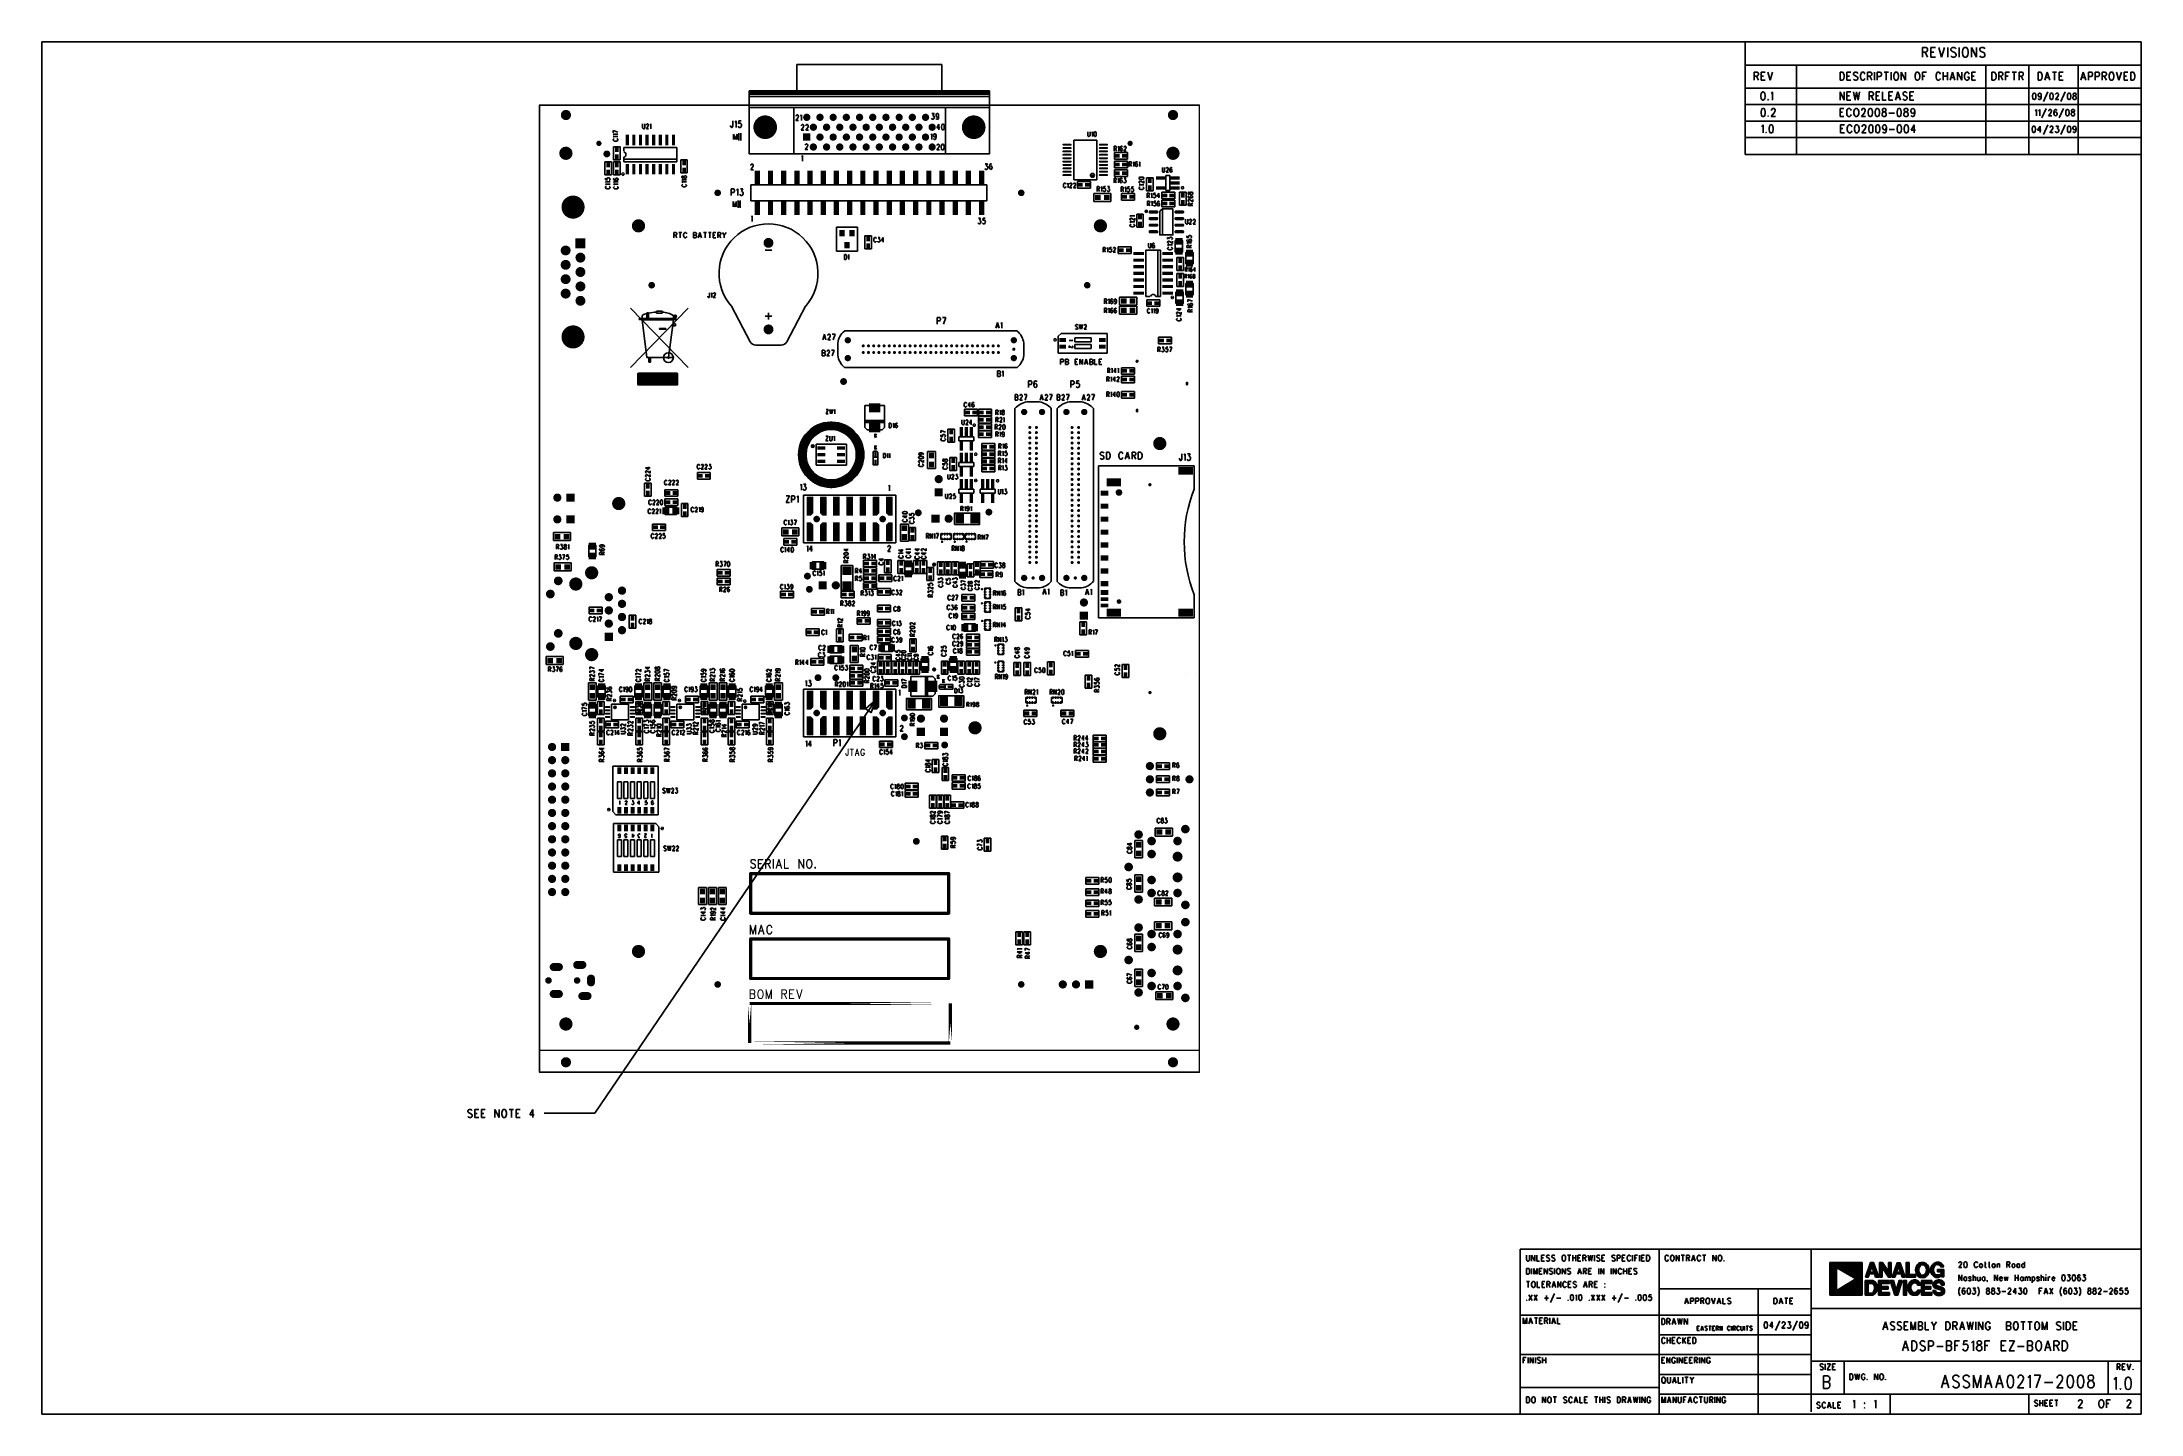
# Model space of a CAD drawing. Extents: x 12040 to 27945, y 10799 to 21199.
import ezdxf

# ---------------------------------------------------------------- set-up
doc = ezdxf.new("R2010")
doc.units = 0
doc.header["$MEASUREMENT"] = 0
doc.layers.add('ASSYDWGBOT_PHO', color=7, linetype='Continuous')

msp = doc.modelspace()

# ---------------------------------------------------------------- linework, layer by layer
at = {"layer": 'ASSYDWGBOT_PHO'}
for points in [[(12040, 21199.381), (27945, 21199.381)], [(12040, 10799.38), (12040, 21199.381)], [(27945, 21199.381), (24945, 21199.381)], [(24945, 21199.381), (24945, 20345.631)], [(26289.499, 21158.279), (26289.499, 21084.129)], [(26289.499, 21158.279), (26314.051, 21158.279)], [(26314.051, 21158.279), (26322.229, 21154.751)], [(26322.229, 21154.751), (26324.949, 21151.22)], [(26352.23, 21158.279), (26352.23, 21084.129)], [(26352.23, 21158.279), (26387.68, 21158.279)], [(26412.23, 21158.279), (26434.05, 21084.129)], [(26455.86, 21158.279), (26434.05, 21084.129)], [(26480.41, 21158.279), (26480.41, 21084.129)], [(26510.41, 21154.751), (26504.95, 21147.69)], [(26518.591, 21158.279), (26510.41, 21154.751)], [(26529.499, 21158.279), (26518.591, 21158.279)], [(26537.68, 21154.751), (26529.499, 21158.279)], [(26543.14, 21147.69), (26537.68, 21154.751)], [(26567.68, 21158.279), (26567.68, 21084.129)], [(26603.14, 21154.751), (26597.679, 21147.69)], [(26608.589, 21158.279), (26603.14, 21154.751)], [(26619.499, 21158.279), (26608.589, 21158.279)], [(26624.95, 21154.751), (26619.499, 21158.279)], [(26630.409, 21147.69), (26624.95, 21154.751)], [(26660.41, 21158.279), (26660.41, 21084.129)], [(26660.41, 21158.279), (26698.589, 21084.129)], [(26698.589, 21158.279), (26698.589, 21084.129)], [(26728.59, 21154.751), (26723.141, 21147.69)], [(26736.771, 21158.279), (26728.59, 21154.751)], [(26747.681, 21158.279), (26736.771, 21158.279)], [(26755.859, 21154.751), (26747.681, 21158.279)], [(26761.32, 21147.69), (26755.859, 21154.751)], [(27945, 21199.381), (27945, 10799.38)], [(27945, 20345.631), (27945, 21199.381)], [(18858.62, 21029.31), (17760.201, 21029.31)], [(17760.201, 21029.31), (17760.201, 20816.13)], [(18858.62, 21029.31), (17760.201, 21029.31)], [(17760.201, 21029.31), (17760.201, 20828.52)], [(18858.62, 20816.13), (18858.62, 21029.31)], [(18858.62, 20828.52), (18858.62, 21029.31)], [(27945, 21024.38), (24945, 21024.38)], [(24945, 21024.38), (24945, 20849.38)], [(25240.999, 21024.38), (25334.999, 21024.38)], [(25334.999, 21024.38), (25334.999, 20345.631)], [(25334.999, 21024.38), (25334.999, 20345.631)], [(26314.051, 21122.971), (26289.499, 21122.971)], [(26308.59, 21122.971), (26327.681, 21084.129)], [(26322.229, 21126.499), (26314.051, 21122.971)], [(26324.949, 21130.03), (26322.229, 21126.499)], [(26324.949, 21151.22), (26327.681, 21144.159)], [(26327.681, 21137.091), (26324.949, 21130.03)], [(26327.681, 21144.159), (26327.681, 21137.091)], [(26352.23, 21122.971), (26374.05, 21122.971)], [(26352.23, 21084.129), (26387.68, 21084.129)], [(26504.95, 21147.69), (26504.95, 21140.631)], [(26504.95, 21140.631), (26507.681, 21133.56)], [(26510.41, 21087.66), (26504.95, 21094.721)], [(26507.681, 21133.56), (26510.41, 21130.03)], [(26510.41, 21130.03), (26515.86, 21126.499)], [(26518.591, 21084.129), (26510.41, 21087.66)], [(26515.86, 21126.499), (26532.23, 21119.44)], [(26529.499, 21084.129), (26518.591, 21084.129)], [(26537.68, 21087.66), (26529.499, 21084.129)], [(26532.23, 21119.44), (26537.68, 21115.91)], [(26537.68, 21115.91), (26540.409, 21112.379)], [(26543.14, 21094.721), (26537.68, 21087.66)], [(26540.409, 21112.379), (26543.14, 21105.31)], [(26543.14, 21105.31), (26543.14, 21094.721)], [(26594.95, 21140.631), (26592.23, 21130.03)], [(26592.23, 21130.03), (26592.23, 21112.379)], [(26592.23, 21112.379), (26594.95, 21101.78)], [(26597.679, 21147.69), (26594.95, 21140.631)], [(26594.95, 21101.78), (26597.679, 21094.721)], [(26597.679, 21094.721), (26603.14, 21087.66)], [(26603.14, 21087.66), (26608.589, 21084.129)], [(26608.589, 21084.129), (26619.499, 21084.129)], [(26619.499, 21084.129), (26624.95, 21087.66)], [(26624.95, 21087.66), (26630.409, 21094.721)], [(26633.141, 21140.631), (26630.409, 21147.69)], [(26630.409, 21094.721), (26633.141, 21101.78)], [(26635.86, 21130.03), (26633.141, 21140.631)], [(26633.141, 21101.78), (26635.86, 21112.379)], [(26635.86, 21112.379), (26635.86, 21130.03)], [(26723.141, 21147.69), (26723.141, 21140.631)], [(26723.141, 21140.631), (26725.861, 21133.56)], [(26728.59, 21087.66), (26723.141, 21094.721)], [(26725.861, 21133.56), (26728.59, 21130.03)], [(26728.59, 21130.03), (26734.051, 21126.499)], [(26736.771, 21084.129), (26728.59, 21087.66)], [(26734.051, 21126.499), (26750.41, 21119.44)], [(26747.681, 21084.129), (26736.771, 21084.129)], [(26755.859, 21087.66), (26747.681, 21084.129)], [(26750.41, 21119.44), (26755.859, 21115.91)], [(26755.859, 21115.91), (26758.591, 21112.379)], [(26761.32, 21094.721), (26755.859, 21087.66)], [(26758.591, 21112.379), (26761.32, 21105.31)], [(26761.32, 21105.31), (26761.32, 21094.721)], [(26770, 20345.631), (26770, 21024.38)], [(26770, 21024.38), (27094.999, 21024.38)], [(27094.999, 21024.38), (27094.999, 20345.631)], [(27469.999, 20345.631), (27469.999, 21024.38)], [(27945, 20599.38), (27945, 21024.38)], [(24945, 20849.38), (27945, 20849.38)], [(25014.5, 20970.16), (25014.5, 20909.13)], [(25014.5, 20970.16), (25034.95, 20970.16)], [(25034.95, 20941.09), (25014.5, 20941.09)], [(25030.411, 20941.09), (25046.32, 20909.13)], [(25034.95, 20970.16), (25041.771, 20967.251)], [(25041.771, 20944), (25034.95, 20941.09)], [(25041.771, 20967.251), (25044.05, 20964.34)], [(25044.05, 20946.911), (25041.771, 20944)], [(25044.05, 20964.34), (25046.32, 20958.53)], [(25046.32, 20952.721), (25044.05, 20946.911)], [(25046.32, 20958.53), (25046.32, 20952.721)], [(25066.771, 20970.16), (25066.771, 20909.13)], [(25066.771, 20970.16), (25096.319, 20970.16)], [(25066.771, 20941.09), (25084.949, 20941.09)], [(25066.771, 20909.13), (25096.319, 20909.13)], [(25116.77, 20970.16), (25134.951, 20909.13)], [(25153.139, 20970.16), (25134.951, 20909.13)], [(25664.499, 20970.16), (25664.499, 20909.13)], [(25664.499, 20970.16), (25680.41, 20970.16)], [(25680.41, 20909.13), (25664.499, 20909.13)], [(25680.41, 20970.16), (25687.229, 20967.251)], [(25687.229, 20912.029), (25680.41, 20909.13)], [(25687.229, 20967.251), (25691.771, 20961.439)], [(25691.771, 20917.839), (25687.229, 20912.029)], [(25691.771, 20961.439), (25694.05, 20955.629)], [(25694.05, 20923.66), (25691.771, 20917.839)], [(25694.05, 20955.629), (25696.32, 20946.911)], [(25696.32, 20932.381), (25694.05, 20923.66)], [(25696.32, 20946.911), (25696.32, 20932.381)], [(25716.77, 20970.16), (25716.77, 20909.13)], [(25716.77, 20970.16), (25746.321, 20970.16)], [(25716.77, 20941.09), (25734.949, 20941.09)], [(25716.77, 20909.13), (25746.321, 20909.13)], [(25771.32, 20967.251), (25766.769, 20961.439)], [(25766.769, 20961.439), (25766.769, 20955.629)], [(25766.769, 20955.629), (25769.051, 20949.81)], [(25771.32, 20912.029), (25766.769, 20917.839)], [(25769.051, 20949.81), (25771.32, 20946.911)], [(25778.139, 20970.16), (25771.32, 20967.251)], [(25771.32, 20946.911), (25775.86, 20944)], [(25778.139, 20909.13), (25771.32, 20912.029)], [(25775.86, 20944), (25789.499, 20938.19)], [(25787.23, 20970.16), (25778.139, 20970.16)], [(25787.23, 20909.13), (25778.139, 20909.13)], [(25794.05, 20967.251), (25787.23, 20970.16)], [(25794.05, 20912.029), (25787.23, 20909.13)], [(25789.499, 20938.19), (25794.05, 20935.28)], [(25798.59, 20961.439), (25794.05, 20967.251)], [(25794.05, 20935.28), (25796.32, 20932.381)], [(25798.59, 20917.839), (25794.05, 20912.029)], [(25796.32, 20932.381), (25798.59, 20926.559)], [(25798.59, 20926.559), (25798.59, 20917.839)], [(25821.32, 20955.629), (25819.05, 20946.911)], [(25819.05, 20946.911), (25819.05, 20932.381)], [(25819.05, 20932.381), (25821.32, 20923.66)], [(25823.589, 20961.439), (25821.32, 20955.629)], [(25821.32, 20923.66), (25823.589, 20917.839)], [(25828.14, 20967.251), (25823.589, 20961.439)], [(25823.589, 20917.839), (25828.14, 20912.029)], [(25832.68, 20970.16), (25828.14, 20967.251)], [(25828.14, 20912.029), (25832.68, 20909.13)], [(25841.77, 20970.16), (25832.68, 20970.16)], [(25832.68, 20909.13), (25841.77, 20909.13)], [(25846.319, 20967.251), (25841.77, 20970.16)], [(25841.77, 20909.13), (25846.319, 20912.029)], [(25850.861, 20961.439), (25846.319, 20967.251)], [(25846.319, 20912.029), (25850.861, 20917.839)], [(25853.14, 20955.629), (25850.861, 20961.439)], [(25850.861, 20917.839), (25853.14, 20923.66)], [(25873.59, 20970.16), (25873.59, 20909.13)], [(25873.59, 20970.16), (25894.051, 20970.16)], [(25894.051, 20941.09), (25873.59, 20941.09)], [(25889.5, 20941.09), (25905.411, 20909.13)], [(25894.051, 20970.16), (25900.86, 20967.251)], [(25900.86, 20944), (25894.051, 20941.09)], [(25900.86, 20967.251), (25903.139, 20964.34)], [(25903.139, 20946.911), (25900.86, 20944)], [(25903.139, 20964.34), (25905.411, 20958.53)], [(25905.411, 20952.721), (25903.139, 20946.911)], [(25905.411, 20958.53), (25905.411, 20952.721)], [(25925.859, 20970.16), (25925.859, 20909.13)], [(25946.32, 20970.16), (25946.32, 20909.13)], [(25946.32, 20970.16), (25966.77, 20970.16)], [(25966.77, 20938.19), (25946.32, 20938.19)], [(25966.77, 20970.16), (25973.591, 20967.251)], [(25973.591, 20941.09), (25966.77, 20938.19)], [(25973.591, 20967.251), (25975.861, 20964.34)], [(25975.861, 20944), (25973.591, 20941.09)], [(25975.861, 20964.34), (25978.14, 20958.53)], [(25978.14, 20949.81), (25975.861, 20944)], [(25978.14, 20958.53), (25978.14, 20949.81)], [(25998.59, 20970.16), (26030.411, 20970.16)], [(26014.5, 20970.16), (26014.5, 20909.13)], [(26050.859, 20970.16), (26050.859, 20909.13)], [(26073.589, 20955.629), (26071.32, 20946.911)], [(26071.32, 20946.911), (26071.32, 20932.381)], [(26071.32, 20932.381), (26073.589, 20923.66)], [(26075.859, 20961.439), (26073.589, 20955.629)], [(26073.589, 20923.66), (26075.859, 20917.839)], [(26080.41, 20967.251), (26075.859, 20961.439)], [(26075.859, 20917.839), (26080.41, 20912.029)], [(26084.949, 20970.16), (26080.41, 20967.251)], [(26080.41, 20912.029), (26084.949, 20909.13)], [(26094.049, 20970.16), (26084.949, 20970.16)], [(26084.949, 20909.13), (26094.049, 20909.13)], [(26098.591, 20967.251), (26094.049, 20970.16)], [(26094.049, 20909.13), (26098.591, 20912.029)], [(26103.14, 20961.439), (26098.591, 20967.251)], [(26098.591, 20912.029), (26103.14, 20917.839)], [(26105.41, 20955.629), (26103.14, 20961.439)], [(26103.14, 20917.839), (26105.41, 20923.66)], [(26107.679, 20946.911), (26105.41, 20955.629)], [(26105.41, 20923.66), (26107.679, 20932.381)], [(26107.679, 20932.381), (26107.679, 20946.911)], [(26128.139, 20970.16), (26128.139, 20909.13)], [(26128.139, 20970.16), (26159.95, 20909.13)], [(26159.95, 20970.16), (26159.95, 20909.13)], [(26234.949, 20955.629), (26232.679, 20946.911)], [(26232.679, 20946.911), (26232.679, 20932.381)], [(26232.679, 20932.381), (26234.949, 20923.66)], [(26237.23, 20961.439), (26234.949, 20955.629)], [(26234.949, 20923.66), (26237.23, 20917.839)], [(26241.77, 20967.251), (26237.23, 20961.439)], [(26237.23, 20917.839), (26241.77, 20912.029)], [(26246.321, 20970.16), (26241.77, 20967.251)], [(26241.77, 20912.029), (26246.321, 20909.13)], [(26255.409, 20970.16), (26246.321, 20970.16)], [(26246.321, 20909.13), (26255.409, 20909.13)], [(26259.951, 20967.251), (26255.409, 20970.16)], [(26255.409, 20909.13), (26259.951, 20912.029)], [(26264.5, 20961.439), (26259.951, 20967.251)], [(26259.951, 20912.029), (26264.5, 20917.839)], [(26266.769, 20955.629), (26264.5, 20961.439)], [(26264.5, 20917.839), (26266.769, 20923.66)], [(26269.051, 20946.911), (26266.769, 20955.629)], [(26266.769, 20923.66), (26269.051, 20932.381)], [(26269.051, 20932.381), (26269.051, 20946.911)], [(26289.499, 20970.16), (26289.499, 20909.13)], [(26289.499, 20970.16), (26319.05, 20970.16)], [(26289.499, 20941.09), (26307.68, 20941.09)], [(26394.051, 20955.629), (26391.769, 20946.911)], [(26391.769, 20946.911), (26391.769, 20932.381)], [(26391.769, 20932.381), (26394.051, 20923.66)], [(26396.32, 20961.439), (26394.051, 20955.629)], [(26394.051, 20923.66), (26396.32, 20917.839)], [(26400.86, 20967.251), (26396.32, 20961.439)], [(26396.32, 20917.839), (26400.86, 20912.029)], [(26405.411, 20970.16), (26400.86, 20967.251)], [(26400.86, 20912.029), (26405.411, 20909.13)], [(26414.499, 20970.16), (26405.411, 20970.16)], [(26405.411, 20909.13), (26414.499, 20909.13)], [(26419.05, 20967.251), (26414.499, 20970.16)], [(26414.499, 20909.13), (26419.05, 20912.029)], [(26423.59, 20961.439), (26419.05, 20967.251)], [(26419.05, 20912.029), (26423.59, 20917.839)], [(26425.859, 20955.629), (26423.59, 20961.439)], [(26423.59, 20917.839), (26425.859, 20923.66)], [(26446.32, 20970.16), (26446.32, 20909.13)], [(26446.32, 20941.09), (26478.14, 20941.09)], [(26478.14, 20970.16), (26478.14, 20909.13)], [(26516.769, 20970.16), (26498.59, 20909.13)], [(26505.409, 20929.47), (26528.139, 20929.47)], [(26516.769, 20970.16), (26534.95, 20909.13)], [(26555.41, 20970.16), (26555.41, 20909.13)], [(26555.41, 20970.16), (26587.231, 20909.13)], [(26587.231, 20970.16), (26587.231, 20909.13)], [(26609.949, 20955.629), (26607.679, 20946.911)], [(26607.679, 20946.911), (26607.679, 20932.381)], [(26607.679, 20932.381), (26609.949, 20923.66)], [(26612.23, 20961.439), (26609.949, 20955.629)], [(26609.949, 20923.66), (26612.23, 20917.839)], [(26616.77, 20967.251), (26612.23, 20961.439)], [(26612.23, 20917.839), (26616.77, 20912.029)], [(26621.321, 20970.16), (26616.77, 20967.251)], [(26616.77, 20912.029), (26621.321, 20909.13)], [(26630.409, 20970.16), (26621.321, 20970.16)], [(26621.321, 20909.13), (26630.409, 20909.13)], [(26634.951, 20967.251), (26630.409, 20970.16)], [(26630.409, 20932.381), (26641.769, 20932.381)], [(26630.409, 20909.13), (26634.951, 20912.029)], [(26639.5, 20961.439), (26634.951, 20967.251)], [(26634.951, 20912.029), (26639.5, 20917.839)], [(26641.769, 20955.629), (26639.5, 20961.439)], [(26639.5, 20917.839), (26641.769, 20923.66)], [(26641.769, 20923.66), (26641.769, 20932.381)], [(26662.23, 20970.16), (26662.23, 20909.13)], [(26662.23, 20970.16), (26691.771, 20970.16)], [(26662.23, 20941.09), (26680.41, 20941.09)], [(26662.23, 20909.13), (26691.771, 20909.13)], [(26814.501, 20970.16), (26814.501, 20909.13)], [(26814.501, 20970.16), (26830.41, 20970.16)], [(26830.41, 20909.13), (26814.501, 20909.13)], [(26830.41, 20970.16), (26837.231, 20967.251)], [(26837.231, 20912.029), (26830.41, 20909.13)], [(26837.231, 20967.251), (26841.77, 20961.439)], [(26841.77, 20917.839), (26837.231, 20912.029)], [(26841.77, 20961.439), (26844.049, 20955.629)], [(26844.049, 20923.66), (26841.77, 20917.839)], [(26844.049, 20955.629), (26846.319, 20946.911)], [(26846.319, 20932.381), (26844.049, 20923.66)], [(26846.319, 20946.911), (26846.319, 20932.381)], [(26866.77, 20970.16), (26866.77, 20909.13)], [(26866.77, 20970.16), (26887.23, 20970.16)], [(26887.23, 20941.09), (26866.77, 20941.09)], [(26882.681, 20941.09), (26898.59, 20909.13)], [(26887.23, 20970.16), (26894.051, 20967.251)], [(26894.051, 20944), (26887.23, 20941.09)], [(26894.051, 20967.251), (26896.32, 20964.34)], [(26896.32, 20946.911), (26894.051, 20944)], [(26896.32, 20964.34), (26898.59, 20958.53)], [(26898.59, 20952.721), (26896.32, 20946.911)], [(26898.59, 20958.53), (26898.59, 20952.721)], [(26919.05, 20970.16), (26919.05, 20909.13)], [(26919.05, 20970.16), (26948.589, 20970.16)], [(26919.05, 20941.09), (26937.229, 20941.09)], [(26969.049, 20970.16), (27000.86, 20970.16)], [(26984.949, 20970.16), (26984.949, 20909.13)], [(27021.32, 20970.16), (27021.32, 20909.13)], [(27021.32, 20970.16), (27041.771, 20970.16)], [(27041.771, 20941.09), (27021.32, 20941.09)], [(27037.23, 20941.09), (27053.141, 20909.13)], [(27041.771, 20970.16), (27048.59, 20967.251)], [(27048.59, 20944), (27041.771, 20941.09)], [(27048.59, 20967.251), (27050.859, 20964.34)], [(27050.859, 20946.911), (27048.59, 20944)], [(27050.859, 20964.34), (27053.141, 20958.53)], [(27053.141, 20952.721), (27050.859, 20946.911)], [(27053.141, 20958.53), (27053.141, 20952.721)], [(27164.499, 20970.16), (27164.499, 20909.13)], [(27164.499, 20970.16), (27180.41, 20970.16)], [(27180.41, 20909.13), (27164.499, 20909.13)], [(27180.41, 20970.16), (27187.229, 20967.251)], [(27187.229, 20912.029), (27180.41, 20909.13)], [(27187.229, 20967.251), (27191.771, 20961.439)], [(27191.771, 20917.839), (27187.229, 20912.029)], [(27191.771, 20961.439), (27194.05, 20955.629)], [(27194.05, 20923.66), (27191.771, 20917.839)], [(27194.05, 20955.629), (27196.32, 20946.911)], [(27196.32, 20932.381), (27194.05, 20923.66)], [(27196.32, 20946.911), (27196.32, 20932.381)], [(27234.949, 20970.16), (27216.77, 20909.13)], [(27223.591, 20929.47), (27246.321, 20929.47)], [(27234.949, 20970.16), (27253.139, 20909.13)], [(27273.59, 20970.16), (27305.41, 20970.16)], [(27289.499, 20970.16), (27289.499, 20909.13)], [(27325.859, 20970.16), (27325.859, 20909.13)], [(27325.859, 20970.16), (27355.41, 20970.16)], [(27325.859, 20941.09), (27344.049, 20941.09)], [(27325.859, 20909.13), (27355.41, 20909.13)], [(27507.681, 20970.16), (27489.5, 20909.13)], [(27496.321, 20929.47), (27519.051, 20929.47)], [(27507.681, 20970.16), (27525.86, 20909.13)], [(27546.32, 20970.16), (27546.32, 20909.13)], [(27546.32, 20970.16), (27566.771, 20970.16)], [(27566.771, 20938.19), (27546.32, 20938.19)], [(27566.771, 20970.16), (27573.589, 20967.251)], [(27573.589, 20941.09), (27566.771, 20938.19)], [(27573.589, 20967.251), (27575.859, 20964.34)], [(27575.859, 20944), (27573.589, 20941.09)], [(27575.859, 20964.34), (27578.14, 20958.53)], [(27578.14, 20949.81), (27575.859, 20944)], [(27578.14, 20958.53), (27578.14, 20949.81)], [(27598.591, 20970.16), (27598.591, 20909.13)], [(27598.591, 20970.16), (27619.049, 20970.16)], [(27619.049, 20938.19), (27598.591, 20938.19)], [(27619.049, 20970.16), (27625.86, 20967.251)], [(27625.86, 20941.09), (27619.049, 20938.19)], [(27625.86, 20967.251), (27628.139, 20964.34)], [(27628.139, 20944), (27625.86, 20941.09)], [(27628.139, 20964.34), (27630.409, 20958.53)], [(27630.409, 20949.81), (27628.139, 20944)], [(27630.409, 20958.53), (27630.409, 20949.81)], [(27650.86, 20970.16), (27650.86, 20909.13)], [(27650.86, 20970.16), (27671.32, 20970.16)], [(27671.32, 20941.09), (27650.86, 20941.09)], [(27666.771, 20941.09), (27682.68, 20909.13)], [(27671.32, 20970.16), (27678.141, 20967.251)], [(27678.141, 20944), (27671.32, 20941.09)], [(27678.141, 20967.251), (27680.41, 20964.34)], [(27680.41, 20946.911), (27678.141, 20944)], [(27680.41, 20964.34), (27682.68, 20958.53)], [(27682.68, 20952.721), (27680.41, 20946.911)], [(27682.68, 20958.53), (27682.68, 20952.721)], [(27705.41, 20955.629), (27703.14, 20946.911)], [(27703.14, 20946.911), (27703.14, 20932.381)], [(27703.14, 20932.381), (27705.41, 20923.66)], [(27707.68, 20961.439), (27705.41, 20955.629)], [(27705.41, 20923.66), (27707.68, 20917.839)], [(27712.231, 20967.251), (27707.68, 20961.439)], [(27707.68, 20917.839), (27712.231, 20912.029)], [(27716.77, 20970.16), (27712.231, 20967.251)], [(27712.231, 20912.029), (27716.77, 20909.13)], [(27725.861, 20970.16), (27716.77, 20970.16)], [(27716.77, 20909.13), (27725.861, 20909.13)], [(27730.41, 20967.251), (27725.861, 20970.16)], [(27725.861, 20909.13), (27730.41, 20912.029)], [(27734.949, 20961.439), (27730.41, 20967.251)], [(27730.41, 20912.029), (27734.949, 20917.839)], [(27737.23, 20955.629), (27734.949, 20961.439)], [(27734.949, 20917.839), (27737.23, 20923.66)], [(27739.5, 20946.911), (27737.23, 20955.629)], [(27737.23, 20923.66), (27739.5, 20932.381)], [(27739.5, 20932.381), (27739.5, 20946.911)], [(27759.951, 20970.16), (27778.139, 20909.13)], [(27796.32, 20970.16), (27778.139, 20909.13)], [(27816.771, 20970.16), (27816.771, 20909.13)], [(27816.771, 20970.16), (27846.319, 20970.16)], [(27816.771, 20941.09), (27834.949, 20941.09)], [(27816.771, 20909.13), (27846.319, 20909.13)], [(27866.77, 20970.16), (27866.77, 20909.13)], [(27866.77, 20970.16), (27882.681, 20970.16)], [(27882.681, 20909.13), (27866.77, 20909.13)], [(27882.681, 20970.16), (27889.5, 20967.251)], [(27889.5, 20912.029), (27882.681, 20909.13)], [(27889.5, 20967.251), (27894.051, 20961.439)], [(27894.051, 20917.839), (27889.5, 20912.029)], [(27894.051, 20961.439), (27896.32, 20955.629)], [(27896.32, 20923.66), (27894.051, 20917.839)], [(27896.32, 20955.629), (27898.59, 20946.911)], [(27898.59, 20932.381), (27896.32, 20923.66)], [(27898.59, 20946.911), (27898.59, 20932.381)], [(27945, 20849.38), (27945, 20724.38)], [(19220.831, 20828.52), (17397.989, 20828.52)], [(17397.989, 20828.52), (17397.989, 20702.53)], [(19220.831, 20816.13), (17397.989, 20816.13)], [(17397.989, 20816.13), (17397.989, 20702.53)], [(17397.989, 20804.899), (19220.831, 20804.899)], [(17397.989, 20786.131), (19220.831, 20786.131)], [(17736.57, 20352.14), (17736.57, 20702.53)], [(17736.57, 20352.14), (17736.57, 20702.53)], [(18886.181, 20352.14), (18886.181, 20702.53)], [(18886.181, 20352.14), (18886.181, 20702.53)], [(19220.831, 20702.53), (19220.831, 20828.52)], [(19220.831, 20702.53), (19220.831, 20816.13)], [(27945, 20724.38), (24945, 20724.38)], [(24945, 20724.38), (24945, 20599.38)], [(25066.771, 20808.531), (25064.501, 20794.001)], [(25064.501, 20794.001), (25064.501, 20785.28)], [(25064.501, 20785.28), (25066.771, 20770.75)], [(25068.27, 20683.531), (25066, 20669.001)], [(25071.32, 20817.249), (25066.771, 20808.531)], [(25066.771, 20770.75), (25071.32, 20762.03)], [(25072.821, 20692.249), (25068.27, 20683.531)], [(25078.14, 20820.16), (25071.32, 20817.249)], [(25071.32, 20762.03), (25078.14, 20759.13)], [(25079.639, 20695.16), (25072.821, 20692.249)], [(25082.68, 20820.16), (25078.14, 20820.16)], [(25078.14, 20759.13), (25082.68, 20759.13)], [(25084.181, 20695.16), (25079.639, 20695.16)], [(25089.5, 20817.249), (25082.68, 20820.16)], [(25082.68, 20759.13), (25089.5, 20762.03)], [(25091, 20692.249), (25084.181, 20695.16)], [(25094.049, 20808.531), (25089.5, 20817.249)], [(25089.5, 20762.03), (25094.049, 20770.75)], [(25095.551, 20683.531), (25091, 20692.249)], [(25096.319, 20794.001), (25094.049, 20808.531)], [(25094.049, 20770.75), (25096.319, 20785.28)], [(25097.82, 20669.001), (25095.551, 20683.531)], [(25096.319, 20785.28), (25096.319, 20794.001)], [(25119.049, 20764.94), (25116.77, 20762.03)], [(25116.77, 20762.03), (25119.049, 20759.13)], [(25121.321, 20762.03), (25119.049, 20764.94)], [(25119.049, 20759.13), (25121.321, 20762.03)], [(25141.769, 20808.531), (25146.32, 20811.44)], [(25145.55, 20683.531), (25147.82, 20689.341)], [(25145.55, 20680.63), (25145.55, 20683.531)], [(25146.32, 20811.44), (25153.139, 20820.16)], [(25147.82, 20689.341), (25150.089, 20692.249)], [(25150.089, 20692.249), (25154.64, 20695.16)], [(25153.139, 20820.16), (25153.139, 20759.13)], [(25154.64, 20695.16), (25163.731, 20695.16)], [(25163.731, 20695.16), (25168.27, 20692.249)], [(25168.27, 20692.249), (25170.549, 20689.341)], [(25170.549, 20689.341), (25172.819, 20683.531)], [(25172.819, 20677.719), (25170.549, 20671.909)], [(25172.819, 20683.531), (25172.819, 20677.719)], [(25664.499, 20820.16), (25664.499, 20759.13)], [(25664.499, 20820.16), (25696.32, 20759.13)], [(25664.749, 20695.16), (25664.749, 20634.13)], [(25664.749, 20695.16), (25694.3, 20695.16)], [(25696.32, 20820.16), (25696.32, 20759.13)], [(25717.02, 20680.63), (25714.75, 20671.909)], [(25716.77, 20820.16), (25716.77, 20759.13)], [(25716.77, 20820.16), (25746.321, 20820.16)], [(25716.77, 20791.09), (25734.949, 20791.09)], [(25716.77, 20759.13), (25746.321, 20759.13)], [(25719.299, 20686.44), (25717.02, 20680.63)], [(25723.841, 20692.249), (25719.299, 20686.44)], [(25728.39, 20695.16), (25723.841, 20692.249)], [(25737.48, 20695.16), (25728.39, 20695.16)], [(25742.02, 20692.249), (25737.48, 20695.16)], [(25746.571, 20686.44), (25742.02, 20692.249)], [(25748.84, 20680.63), (25746.571, 20686.44)], [(25766.769, 20820.16), (25778.139, 20759.13)], [(25771.57, 20680.63), (25769.3, 20671.909)], [(25773.84, 20686.44), (25771.57, 20680.63)], [(25778.391, 20692.249), (25773.84, 20686.44)], [(25789.499, 20820.16), (25778.139, 20759.13)], [(25782.93, 20695.16), (25778.391, 20692.249)], [(25792.021, 20695.16), (25782.93, 20695.16)], [(25789.499, 20820.16), (25800.859, 20759.13)], [(25796.57, 20692.249), (25792.021, 20695.16)], [(25801.109, 20686.44), (25796.57, 20692.249)], [(25812.229, 20820.16), (25800.859, 20759.13)], [(25803.391, 20680.63), (25801.109, 20686.44)], [(25805.66, 20671.909), (25803.391, 20680.63)], [(25828.39, 20683.531), (25830.66, 20689.341)], [(25828.39, 20680.63), (25828.39, 20683.531)], [(25830.66, 20689.341), (25832.93, 20692.249)], [(25832.93, 20692.249), (25837.481, 20695.16)], [(25837.481, 20695.16), (25846.569, 20695.16)], [(25846.569, 20695.16), (25851.11, 20692.249)], [(25851.11, 20692.249), (25853.39, 20689.341)], [(25853.39, 20689.341), (25855.659, 20683.531)], [(25855.659, 20677.719), (25853.39, 20671.909)], [(25855.659, 20683.531), (25855.659, 20677.719)], [(25880.659, 20683.531), (25878.389, 20669.001)], [(25885.201, 20692.249), (25880.659, 20683.531)], [(25884.951, 20820.16), (25884.951, 20759.13)], [(25884.951, 20820.16), (25905.411, 20820.16)], [(25905.411, 20791.09), (25884.951, 20791.09)], [(25892.019, 20695.16), (25885.201, 20692.249)], [(25896.57, 20695.16), (25892.019, 20695.16)], [(25903.391, 20692.249), (25896.57, 20695.16)], [(25900.86, 20791.09), (25916.771, 20759.13)], [(25907.93, 20683.531), (25903.391, 20692.249)], [(25905.411, 20820.16), (25912.23, 20817.249)], [(25912.23, 20794.001), (25905.411, 20791.09)], [(25910.2, 20669.001), (25907.93, 20683.531)], [(25912.23, 20817.249), (25914.499, 20814.341)], [(25914.499, 20796.909), (25912.23, 20794.001)], [(25914.499, 20814.341), (25916.771, 20808.531)], [(25916.771, 20802.719), (25914.499, 20796.909)], [(25916.771, 20808.531), (25916.771, 20802.719)], [(25932.93, 20683.531), (25930.66, 20669.001)], [(25937.481, 20692.249), (25932.93, 20683.531)], [(25937.229, 20820.16), (25937.229, 20759.13)], [(25937.229, 20820.16), (25966.77, 20820.16)], [(25937.229, 20791.09), (25955.41, 20791.09)], [(25937.229, 20759.13), (25966.77, 20759.13)], [(25944.3, 20695.16), (25937.481, 20692.249)], [(25948.839, 20695.16), (25944.3, 20695.16)], [(25955.66, 20692.249), (25948.839, 20695.16)], [(25960.199, 20683.531), (25955.66, 20692.249)], [(25962.481, 20669.001), (25960.199, 20683.531)], [(25987.48, 20692.249), (25985.201, 20686.44)], [(25985.201, 20686.44), (25985.201, 20680.63)], [(25985.201, 20680.63), (25987.48, 20674.81)], [(25987.23, 20820.16), (25987.23, 20759.13)], [(25987.23, 20759.13), (26014.5, 20759.13)], [(25994.301, 20695.16), (25987.48, 20692.249)], [(26003.389, 20695.16), (25994.301, 20695.16)], [(26010.201, 20692.249), (26003.389, 20695.16)], [(26012.48, 20686.44), (26010.201, 20692.249)], [(26010.201, 20674.81), (26012.48, 20680.63)], [(26012.48, 20680.63), (26012.48, 20686.44)], [(26034.95, 20820.16), (26034.95, 20759.13)], [(26034.95, 20820.16), (26064.501, 20820.16)], [(26034.95, 20791.09), (26053.141, 20791.09)], [(26034.95, 20759.13), (26064.501, 20759.13)], [(26103.14, 20820.16), (26084.949, 20759.13)], [(26091.77, 20779.47), (26114.5, 20779.47)], [(26098.841, 20683.531), (26096.569, 20669.001)], [(26103.39, 20692.249), (26098.841, 20683.531)], [(26103.14, 20820.16), (26121.321, 20759.13)], [(26110.201, 20695.16), (26103.39, 20692.249)], [(26114.75, 20695.16), (26110.201, 20695.16)], [(26121.571, 20692.249), (26114.75, 20695.16)], [(26126.11, 20683.531), (26121.571, 20692.249)], [(26128.389, 20669.001), (26126.11, 20683.531)], [(26146.32, 20817.249), (26141.769, 20811.44)], [(26141.769, 20811.44), (26141.769, 20805.63)], [(26141.769, 20805.63), (26144.051, 20799.81)], [(26146.32, 20762.03), (26141.769, 20767.839)], [(26144.051, 20799.81), (26146.32, 20796.909)], [(26153.139, 20820.16), (26146.32, 20817.249)], [(26146.32, 20796.909), (26150.86, 20794.001)], [(26153.139, 20759.13), (26146.32, 20762.03)], [(26150.86, 20794.001), (26164.499, 20788.191)], [(26153.391, 20692.249), (26151.11, 20686.44)], [(26151.11, 20686.44), (26151.11, 20680.63)], [(26151.11, 20680.63), (26153.391, 20674.81)], [(26162.23, 20820.16), (26153.139, 20820.16)], [(26162.23, 20759.13), (26153.139, 20759.13)], [(26160.2, 20695.16), (26153.391, 20692.249)], [(26169.3, 20695.16), (26160.2, 20695.16)], [(26169.05, 20817.249), (26162.23, 20820.16)], [(26169.05, 20762.03), (26162.23, 20759.13)], [(26164.499, 20788.191), (26169.05, 20785.28)], [(26173.59, 20811.44), (26169.05, 20817.249)], [(26169.05, 20785.28), (26171.32, 20782.379)], [(26173.59, 20767.839), (26169.05, 20762.03)], [(26176.109, 20692.249), (26169.3, 20695.16)], [(26171.32, 20782.379), (26173.59, 20776.56)], [(26173.59, 20776.56), (26173.59, 20767.839)], [(26178.391, 20686.44), (26176.109, 20692.249)], [(26176.109, 20674.81), (26178.391, 20680.63)], [(26178.391, 20680.63), (26178.391, 20686.44)], [(26194.05, 20820.16), (26194.05, 20759.13)], [(26194.05, 20820.16), (26223.591, 20820.16)], [(26194.05, 20791.09), (26212.231, 20791.09)], [(26194.05, 20759.13), (26223.591, 20759.13)], [(26201.111, 20677.719), (26203.39, 20686.44)], [(26201.111, 20674.81), (26201.111, 20677.719)], [(26203.39, 20686.44), (26207.93, 20692.249)], [(26207.93, 20692.249), (26214.75, 20695.16)], [(26214.75, 20695.16), (26217.02, 20695.16)], [(26217.02, 20695.16), (26223.841, 20692.249)], [(26223.841, 20692.249), (26228.39, 20686.44)], [(26228.39, 20686.44), (26230.659, 20674.81)], [(27125.32, 20802.91), (27123.501, 20791.5)], [(27123.501, 20791.5), (27123.501, 20784.66)], [(27123.501, 20784.66), (27125.32, 20773.251)], [(27128.95, 20809.75), (27125.32, 20802.91)], [(27125.32, 20773.251), (27128.95, 20766.411)], [(27134.411, 20812.031), (27128.95, 20809.75)], [(27128.95, 20766.411), (27134.411, 20764.13)], [(27138.05, 20812.031), (27134.411, 20812.031)], [(27134.411, 20764.13), (27138.05, 20764.13)], [(27143.499, 20809.75), (27138.05, 20812.031)], [(27138.05, 20764.13), (27143.499, 20766.411)], [(27147.141, 20802.91), (27143.499, 20809.75)], [(27143.499, 20766.411), (27147.141, 20773.251)], [(27143.499, 20677.91), (27147.141, 20680.189)], [(27148.951, 20791.5), (27147.141, 20802.91)], [(27147.141, 20773.251), (27148.951, 20784.66)], [(27147.141, 20680.189), (27152.59, 20687.031)], [(27148.951, 20784.66), (27148.951, 20791.5)], [(27152.59, 20687.031), (27152.59, 20639.13)], [(27165.319, 20798.34), (27167.139, 20805.189)], [(27165.319, 20796.061), (27165.319, 20798.34)], [(27167.139, 20789.221), (27165.319, 20796.061)], [(27167.139, 20805.189), (27170.771, 20809.75)], [(27170.771, 20784.66), (27167.139, 20789.221)], [(27168.949, 20766.411), (27167.139, 20770.969)], [(27174.41, 20764.13), (27168.949, 20766.411)], [(27168.949, 20677.91), (27172.59, 20680.189)], [(27170.771, 20809.75), (27176.229, 20812.031)], [(27176.229, 20782.379), (27170.771, 20784.66)], [(27172.59, 20680.189), (27178.049, 20687.031)], [(27178.049, 20764.13), (27174.41, 20764.13)], [(27176.229, 20812.031), (27178.049, 20812.031)], [(27178.049, 20782.379), (27176.229, 20782.379)], [(27178.049, 20812.031), (27183.5, 20809.75)], [(27183.5, 20784.66), (27178.049, 20782.379)], [(27183.5, 20766.411), (27178.049, 20764.13)], [(27178.049, 20687.031), (27178.049, 20639.13)], [(27183.5, 20809.75), (27187.14, 20805.189)], [(27187.14, 20789.221), (27183.5, 20784.66)], [(27187.14, 20773.251), (27183.5, 20766.411)], [(27187.14, 20805.189), (27188.95, 20796.061)], [(27188.95, 20796.061), (27187.14, 20789.221)], [(27188.95, 20784.66), (27187.14, 20773.251)], [(27188.95, 20796.061), (27188.95, 20784.66)], [(27227.14, 20696.159), (27194.41, 20623.159)], [(27238.05, 20821.159), (27205.32, 20748.159)], [(27245.319, 20677.91), (27247.141, 20682.47)], [(27245.319, 20675.631), (27245.319, 20677.91)], [(27247.141, 20682.47), (27248.949, 20684.75)], [(27248.949, 20684.75), (27252.59, 20687.031)], [(27252.59, 20687.031), (27259.859, 20687.031)], [(27256.229, 20802.91), (27254.41, 20791.5)], [(27254.41, 20791.5), (27254.41, 20784.66)], [(27254.41, 20784.66), (27256.229, 20773.251)], [(27259.859, 20809.75), (27256.229, 20802.91)], [(27256.229, 20773.251), (27259.859, 20766.411)], [(27265.32, 20812.031), (27259.859, 20809.75)], [(27259.859, 20766.411), (27265.32, 20764.13)], [(27259.859, 20687.031), (27263.5, 20684.75)], [(27263.5, 20684.75), (27265.32, 20682.47)], [(27268.95, 20812.031), (27265.32, 20812.031)], [(27265.32, 20764.13), (27268.95, 20764.13)], [(27265.32, 20682.47), (27267.139, 20677.91)], [(27267.139, 20677.91), (27267.139, 20673.34)], [(27274.41, 20809.75), (27268.95, 20812.031)], [(27268.95, 20764.13), (27274.41, 20766.411)], [(27278.049, 20802.91), (27274.41, 20809.75)], [(27274.41, 20766.411), (27278.049, 20773.251)], [(27279.86, 20791.5), (27278.049, 20802.91)], [(27278.049, 20773.251), (27279.86, 20784.66)], [(27279.86, 20784.66), (27279.86, 20791.5)], [(27287.14, 20677.91), (27285.32, 20666.5)], [(27290.77, 20684.75), (27287.14, 20677.91)], [(27296.23, 20687.031), (27290.77, 20684.75)], [(27314.409, 20786.94), (27296.23, 20764.13)], [(27296.23, 20764.13), (27321.68, 20764.13)], [(27299.86, 20687.031), (27296.23, 20687.031)], [(27298.05, 20802.91), (27299.86, 20807.47)], [(27298.05, 20800.631), (27298.05, 20802.91)], [(27299.86, 20807.47), (27301.68, 20809.75)], [(27305.321, 20684.75), (27299.86, 20687.031)], [(27301.68, 20809.75), (27305.321, 20812.031)], [(27305.321, 20812.031), (27312.59, 20812.031)], [(27307.14, 20680.189), (27305.321, 20684.75)], [(27312.59, 20812.031), (27316.231, 20809.75)], [(27318.05, 20793.779), (27314.409, 20786.94)], [(27316.231, 20809.75), (27318.05, 20807.47)], [(27318.05, 20807.47), (27319.86, 20802.91)], [(27319.86, 20798.34), (27318.05, 20793.779)], [(27319.86, 20802.91), (27319.86, 20798.34)], [(27358.049, 20696.159), (27325.319, 20623.159)], [(27370.77, 20821.159), (27338.051, 20748.159)], [(27376.23, 20677.91), (27374.411, 20666.5)], [(27379.86, 20684.75), (27376.23, 20677.91)], [(27385.321, 20687.031), (27379.86, 20684.75)], [(27388.95, 20687.031), (27385.321, 20687.031)], [(27388.95, 20802.91), (27387.14, 20791.5)], [(27387.14, 20791.5), (27387.14, 20784.66)], [(27387.14, 20784.66), (27388.95, 20773.251)], [(27392.59, 20809.75), (27388.95, 20802.91)], [(27388.95, 20773.251), (27392.59, 20766.411)], [(27394.409, 20684.75), (27388.95, 20687.031)], [(27398.05, 20812.031), (27392.59, 20809.75)], [(27392.59, 20766.411), (27398.05, 20764.13)], [(27398.05, 20677.91), (27394.409, 20684.75)], [(27401.68, 20812.031), (27398.05, 20812.031)], [(27398.05, 20764.13), (27401.68, 20764.13)], [(27399.86, 20666.5), (27398.05, 20677.91)], [(27407.141, 20809.75), (27401.68, 20812.031)], [(27401.68, 20764.13), (27407.141, 20766.411)], [(27410.77, 20802.91), (27407.141, 20809.75)], [(27407.141, 20766.411), (27410.77, 20773.251)], [(27412.59, 20791.5), (27410.77, 20802.91)], [(27410.77, 20773.251), (27412.59, 20784.66)], [(27412.59, 20784.66), (27412.59, 20791.5)], [(27419.861, 20684.75), (27418.051, 20680.189)], [(27418.051, 20680.189), (27418.051, 20675.631)], [(27425.32, 20687.031), (27419.861, 20684.75)], [(27432.59, 20687.031), (27425.32, 20687.031)], [(27428.949, 20780.09), (27430.771, 20784.66)], [(27428.949, 20773.251), (27428.949, 20780.09)], [(27430.771, 20768.69), (27428.949, 20773.251)], [(27432.59, 20809.75), (27430.771, 20805.189)], [(27430.771, 20805.189), (27430.771, 20800.631)], [(27430.771, 20800.631), (27432.59, 20796.061)], [(27430.771, 20784.66), (27434.41, 20789.221)], [(27432.59, 20766.411), (27430.771, 20768.69)], [(27438.049, 20812.031), (27432.59, 20809.75)], [(27432.59, 20796.061), (27436.23, 20793.779)], [(27438.049, 20764.13), (27432.59, 20766.411)], [(27438.049, 20684.75), (27432.59, 20687.031)], [(27434.41, 20789.221), (27439.859, 20791.5)], [(27436.23, 20793.779), (27443.501, 20791.5)], [(27445.32, 20812.031), (27438.049, 20812.031)], [(27445.32, 20764.13), (27438.049, 20764.13)], [(27439.859, 20680.189), (27438.049, 20684.75)], [(27439.859, 20791.5), (27447.14, 20793.779)], [(27439.859, 20675.631), (27439.859, 20680.189)], [(27443.501, 20791.5), (27448.95, 20789.221)], [(27450.769, 20809.75), (27445.32, 20812.031)], [(27450.769, 20766.411), (27445.32, 20764.13)], [(27447.14, 20793.779), (27450.769, 20796.061)], [(27448.95, 20789.221), (27452.591, 20784.66)], [(27452.591, 20805.189), (27450.769, 20809.75)], [(27450.769, 20796.061), (27452.591, 20800.631)], [(27452.591, 20768.69), (27450.769, 20766.411)], [(27452.591, 20800.631), (27452.591, 20805.189)], [(27452.591, 20784.66), (27454.411, 20780.09)], [(27454.411, 20773.251), (27452.591, 20768.69)], [(27454.411, 20780.09), (27454.411, 20773.251)], [(16367.889, 20529.381), (16403.98, 20516.88)], [(16367.889, 20511.881), (16367.889, 20529.381)], [(16590.63, 20577.73), (16590.63, 20551.95)], [(16590.63, 20551.95), (16591.881, 20546.801)], [(16591.881, 20546.801), (16594.379, 20543.36)], [(16594.379, 20543.36), (16598.129, 20541.639)], [(16598.129, 20541.639), (16600.63, 20541.639)], [(16600.63, 20541.639), (16604.38, 20543.36)], [(16604.38, 20543.36), (16606.88, 20546.801)], [(16606.88, 20546.801), (16608.13, 20551.95)], [(16608.13, 20551.95), (16608.13, 20577.73)], [(16631.88, 20558.83), (16619.381, 20541.639)], [(16619.381, 20541.639), (16636.881, 20541.639)], [(16620.63, 20570.86), (16621.88, 20574.301)], [(16620.63, 20569.139), (16620.63, 20570.86)], [(16621.88, 20574.301), (16623.131, 20576.019)], [(16623.131, 20576.019), (16625.629, 20577.73)], [(16625.629, 20577.73), (16630.63, 20577.73)], [(16630.63, 20577.73), (16633.129, 20576.019)], [(16634.38, 20563.98), (16631.88, 20558.83)], [(16633.129, 20576.019), (16634.38, 20574.301)], [(16634.38, 20574.301), (16635.63, 20570.86)], [(16635.63, 20567.419), (16634.38, 20563.98)], [(16635.63, 20570.86), (16635.63, 20567.419)], [(16648.13, 20570.86), (16650.631, 20572.58)], [(16650.631, 20572.58), (16654.381, 20577.73)], [(16654.381, 20577.73), (16654.381, 20541.639)], [(17257.5, 20562.66), (17257.5, 20567.471)], [(17259.251, 20555.441), (17257.5, 20562.66)], [(17261, 20553.03), (17259.251, 20555.441)], [(17264.5, 20550.619), (17261, 20553.03)], [(17268, 20550.619), (17264.5, 20550.619)], [(17271.5, 20553.03), (17268, 20550.619)], [(17273.251, 20555.441), (17271.5, 20553.03)], [(17275, 20562.66), (17273.251, 20555.441)], [(17275, 20601.16), (17275, 20562.66)], [(17290.751, 20591.53), (17294.25, 20593.941)], [(17294.25, 20593.941), (17299.5, 20601.16)], [(17299.5, 20601.16), (17299.5, 20550.619)], [(17316.999, 20555.441), (17315.25, 20560.249)], [(17318.75, 20553.03), (17316.999, 20555.441)], [(17320.499, 20601.16), (17318.75, 20579.5)], [(17318.75, 20579.5), (17320.499, 20581.909)], [(17323.999, 20550.619), (17318.75, 20553.03)], [(17337.999, 20601.16), (17320.499, 20601.16)], [(17320.499, 20581.909), (17325.75, 20584.311)], [(17329.25, 20550.619), (17323.999, 20550.619)], [(17325.75, 20584.311), (17330.999, 20584.311)], [(17334.499, 20553.03), (17329.25, 20550.619)], [(17330.999, 20584.311), (17336.25, 20581.909)], [(17337.999, 20557.84), (17334.499, 20553.03)], [(17336.25, 20581.909), (17339.75, 20577.089)], [(17339.75, 20565.06), (17337.999, 20557.84)], [(17339.75, 20577.089), (17341.499, 20569.87)], [(17341.499, 20569.87), (17339.75, 20565.06)], [(17767.5, 20623.751), (17752.501, 20603.13)], [(17752.501, 20603.13), (17773.5, 20603.13)], [(17754, 20638.189), (17755.501, 20642.309)], [(17754, 20636.129), (17754, 20638.189)], [(17755.501, 20642.309), (17757, 20644.381)], [(17757, 20644.381), (17760, 20646.441)], [(17760, 20646.441), (17766.001, 20646.441)], [(17766.001, 20646.441), (17768.999, 20644.381)], [(17770.5, 20629.94), (17767.5, 20623.751)], [(17768.999, 20644.381), (17770.5, 20642.309)], [(17770.5, 20642.309), (17771.999, 20638.189)], [(17771.999, 20634.06), (17770.5, 20629.94)], [(17771.999, 20638.189), (17771.999, 20634.06)], [(17787.001, 20638.189), (17790.001, 20640.249)], [(17790.001, 20640.249), (17794.5, 20646.441)], [(17807.501, 20551.25), (17792.5, 20530.63)], [(17792.5, 20530.63), (17813.499, 20530.63)], [(17794.001, 20565.689), (17795.5, 20569.811)], [(17794.001, 20563.629), (17794.001, 20565.689)], [(17794.5, 20646.441), (17794.5, 20603.13)], [(17795.5, 20569.811), (17797.001, 20571.88)], [(17797.001, 20571.88), (17799.999, 20573.94)], [(17799.999, 20573.94), (17806, 20573.94)], [(17806, 20573.94), (17809, 20571.88)], [(17810.499, 20557.44), (17807.501, 20551.25)], [(17809, 20571.88), (17810.499, 20569.811)], [(17810.499, 20569.811), (17812, 20565.689)], [(17812, 20561.56), (17810.499, 20557.44)], [(17812, 20565.689), (17812, 20561.56)], [(17841.999, 20551.25), (17827, 20530.63)], [(17827, 20530.63), (17848, 20530.63)], [(17828.501, 20565.689), (17830, 20569.811)], [(17828.501, 20563.629), (17828.501, 20565.689)], [(17830, 20569.811), (17831.499, 20571.88)], [(17831.499, 20571.88), (17834.499, 20573.94)], [(17834.499, 20573.94), (17840.5, 20573.94)], [(17840.5, 20573.94), (17843.5, 20571.88)], [(17844.999, 20557.44), (17841.999, 20551.25)], [(17843.5, 20571.88), (17844.999, 20569.811)], [(17844.999, 20569.811), (17846.5, 20565.689)], [(17846.5, 20561.56), (17844.999, 20557.44)], [(17846.5, 20565.689), (17846.5, 20561.56)], [(18781.5, 20617.25), (18780.001, 20621.38)], [(18783.001, 20615.191), (18781.5, 20617.25)], [(18783.001, 20656.441), (18799.5, 20656.441)], [(18787.5, 20613.131), (18783.001, 20615.191)], [(18792, 20613.131), (18787.5, 20613.131)], [(18799.5, 20656.441), (18790.501, 20639.94)], [(18790.501, 20639.94), (18795, 20639.94)], [(18796.499, 20615.191), (18792, 20613.131)], [(18795, 20639.94), (18798, 20637.88)], [(18799.5, 20619.31), (18796.499, 20615.191)], [(18798, 20637.88), (18799.5, 20635.811)], [(18799.5, 20635.811), (18801.001, 20629.629)], [(18801.001, 20625.5), (18799.5, 20619.31)], [(18801.001, 20629.629), (18801.001, 20625.5)], [(18814.501, 20644.06), (18816, 20650.249)], [(18814.501, 20642), (18814.501, 20644.06)], [(18816, 20635.811), (18814.501, 20642)], [(18816, 20650.249), (18819, 20654.381)], [(18819, 20631.689), (18816, 20635.811)], [(18817.499, 20615.191), (18816, 20619.31)], [(18822.001, 20613.131), (18817.499, 20615.191)], [(18819, 20654.381), (18823.5, 20656.441)], [(18823.5, 20629.629), (18819, 20631.689)], [(18834.999, 20576.441), (18820, 20547.56)], [(18820, 20547.56), (18842.501, 20547.56)], [(18825.001, 20613.131), (18822.001, 20613.131)], [(18823.5, 20656.441), (18825.001, 20656.441)], [(18825.001, 20629.629), (18823.5, 20629.629)], [(18825.001, 20656.441), (18829.5, 20654.381)], [(18829.5, 20631.689), (18825.001, 20629.629)], [(18829.5, 20615.191), (18825.001, 20613.131)], [(18829.5, 20654.381), (18832.5, 20650.249)], [(18832.5, 20635.811), (18829.5, 20631.689)], [(18832.5, 20621.38), (18829.5, 20615.191)], [(18832.5, 20650.249), (18834, 20642)], [(18834, 20642), (18832.5, 20635.811)], [(18834, 20631.689), (18832.5, 20621.38)], [(18834, 20642), (18834, 20631.689)], [(18834.999, 20576.441), (18834.999, 20533.131)], [(18857.5, 20568.19), (18856.001, 20557.88)], [(18856.001, 20557.88), (18856.001, 20551.689)], [(18856.001, 20551.689), (18857.5, 20541.38)], [(18860.5, 20574.381), (18857.5, 20568.19)], [(18857.5, 20541.38), (18860.5, 20535.191)], [(18865, 20576.441), (18860.5, 20574.381)], [(18860.5, 20535.191), (18865, 20533.131)], [(18868, 20576.441), (18865, 20576.441)], [(18865, 20533.131), (18868, 20533.131)], [(18872.499, 20574.381), (18868, 20576.441)], [(18868, 20533.131), (18872.499, 20535.191)], [(18875.5, 20568.19), (18872.499, 20574.381)], [(18872.499, 20535.191), (18875.5, 20541.38)], [(18877.001, 20557.88), (18875.5, 20568.19)], [(18875.5, 20541.38), (18877.001, 20551.689)], [(18877.001, 20551.689), (18877.001, 20557.88)], [(19964.371, 20518.98), (19964.371, 20493.2)], [(19981.871, 20493.2), (19981.871, 20518.98)], [(19995.621, 20513.83), (19999.371, 20518.98)], [(19999.371, 20518.98), (19999.371, 20482.889)], [(20018.12, 20518.98), (20014.37, 20517.269)], [(20020.62, 20518.98), (20018.12, 20518.98)], [(20024.37, 20517.269), (20020.62, 20518.98)], [(24945, 20599.38), (27941, 20599.38)], [(25066, 20669.001), (25066, 20660.28)], [(25066, 20660.28), (25068.27, 20645.75)], [(25068.27, 20645.75), (25072.821, 20637.03)], [(25069.75, 20559.78), (25074.301, 20562.691)], [(25072.821, 20637.03), (25079.639, 20634.13)], [(25074.301, 20562.691), (25081.11, 20571.409)], [(25079.639, 20634.13), (25084.181, 20634.13)], [(25081.11, 20571.409), (25081.11, 20510.38)], [(25084.181, 20634.13), (25091, 20637.03)], [(25091, 20637.03), (25095.551, 20645.75)], [(25095.551, 20645.75), (25097.82, 20660.28)], [(25097.82, 20660.28), (25097.82, 20669.001)], [(25120.55, 20639.94), (25118.271, 20637.03)], [(25118.271, 20637.03), (25120.55, 20634.13)], [(25122.82, 20637.03), (25120.55, 20639.94)], [(25120.55, 20634.13), (25122.82, 20637.03)], [(25128.839, 20559.78), (25126.57, 20545.25)], [(25126.57, 20545.25), (25126.57, 20536.53)], [(25126.57, 20536.53), (25128.839, 20521.999)], [(25133.39, 20568.501), (25128.839, 20559.78)], [(25128.839, 20521.999), (25133.39, 20513.281)], [(25140.2, 20571.409), (25133.39, 20568.501)], [(25144.751, 20571.409), (25140.2, 20571.409)], [(25166, 20663.191), (25143.27, 20634.13)], [(25143.27, 20634.13), (25175.091, 20634.13)], [(25151.569, 20568.501), (25144.751, 20571.409)], [(25156.111, 20559.78), (25151.569, 20568.501)], [(25151.569, 20513.281), (25156.111, 20521.999)], [(25158.39, 20545.25), (25156.111, 20559.78)], [(25156.111, 20521.999), (25158.39, 20536.53)], [(25158.39, 20536.53), (25158.39, 20545.25)], [(25170.549, 20671.909), (25166, 20663.191)], [(25664.749, 20666.09), (25682.93, 20666.09)], [(25664.749, 20634.13), (25694.3, 20634.13)], [(25668.501, 20571.409), (25668.501, 20510.38)], [(25668.501, 20571.409), (25698.05, 20571.409)], [(25668.501, 20542.339), (25686.68, 20542.339)], [(25714.75, 20671.909), (25714.75, 20657.379)], [(25714.75, 20657.379), (25717.02, 20648.661)], [(25717.02, 20648.661), (25719.299, 20642.839)], [(25720.77, 20556.881), (25718.5, 20548.161)], [(25718.5, 20548.161), (25718.5, 20533.63)], [(25718.5, 20533.63), (25720.77, 20524.91)], [(25719.299, 20642.839), (25723.841, 20637.03)], [(25723.049, 20562.691), (25720.77, 20556.881)], [(25720.77, 20524.91), (25723.049, 20519.091)], [(25727.591, 20568.501), (25723.049, 20562.691)], [(25723.049, 20519.091), (25727.591, 20513.281)], [(25723.841, 20637.03), (25728.39, 20634.13)], [(25732.14, 20571.409), (25727.591, 20568.501)], [(25728.39, 20634.13), (25737.48, 20634.13)], [(25741.23, 20571.409), (25732.14, 20571.409)], [(25737.48, 20634.13), (25742.02, 20637.03)], [(25745.77, 20568.501), (25741.23, 20571.409)], [(25742.02, 20637.03), (25746.571, 20642.839)], [(25750.32, 20562.691), (25745.77, 20568.501)], [(25745.77, 20513.281), (25750.32, 20519.091)], [(25746.571, 20642.839), (25748.84, 20648.661)], [(25752.59, 20556.881), (25750.32, 20562.691)], [(25750.32, 20519.091), (25752.59, 20524.91)], [(25769.3, 20671.909), (25769.3, 20657.379)], [(25769.3, 20657.379), (25771.57, 20648.661)], [(25771.57, 20648.661), (25773.84, 20642.839)], [(25775.32, 20556.881), (25773.05, 20548.161)], [(25773.05, 20548.161), (25773.05, 20533.63)], [(25773.05, 20533.63), (25775.32, 20524.91)], [(25773.84, 20642.839), (25778.391, 20637.03)], [(25777.59, 20562.691), (25775.32, 20556.881)], [(25775.32, 20524.91), (25777.59, 20519.091)], [(25782.141, 20568.501), (25777.59, 20562.691)], [(25777.59, 20519.091), (25782.141, 20513.281)], [(25778.391, 20637.03), (25782.93, 20634.13)], [(25786.68, 20571.409), (25782.141, 20568.501)], [(25782.93, 20634.13), (25792.021, 20634.13)], [(25795.771, 20571.409), (25786.68, 20571.409)], [(25792.021, 20634.13), (25796.57, 20637.03)], [(25800.32, 20568.501), (25795.771, 20571.409)], [(25796.57, 20637.03), (25801.109, 20642.839)], [(25804.859, 20562.691), (25800.32, 20568.501)], [(25800.32, 20513.281), (25804.859, 20519.091)], [(25801.109, 20642.839), (25803.391, 20648.661)], [(25803.391, 20648.661), (25805.66, 20657.379)], [(25807.14, 20556.881), (25804.859, 20562.691)], [(25804.859, 20519.091), (25807.14, 20524.91)], [(25805.66, 20657.379), (25805.66, 20671.909)], [(25809.41, 20548.161), (25807.14, 20556.881)], [(25807.14, 20524.91), (25809.41, 20533.63)], [(25809.41, 20533.63), (25809.41, 20548.161)], [(25848.841, 20663.191), (25826.111, 20634.13)], [(25826.111, 20634.13), (25857.929, 20634.13)], [(25852.591, 20539.44), (25829.861, 20510.38)], [(25832.14, 20559.78), (25834.41, 20565.59)], [(25832.14, 20556.881), (25832.14, 20559.78)], [(25834.41, 20565.59), (25836.679, 20568.501)], [(25836.679, 20568.501), (25841.23, 20571.409)], [(25841.23, 20571.409), (25850.321, 20571.409)], [(25853.39, 20671.909), (25848.841, 20663.191)], [(25850.321, 20571.409), (25854.86, 20568.501)], [(25857.14, 20548.161), (25852.591, 20539.44)], [(25854.86, 20568.501), (25857.14, 20565.59)], [(25857.14, 20565.59), (25859.409, 20559.78)], [(25859.409, 20553.97), (25857.14, 20548.161)], [(25859.409, 20559.78), (25859.409, 20553.97)], [(25878.389, 20669.001), (25878.389, 20660.28)], [(25878.389, 20660.28), (25880.659, 20645.75)], [(25880.659, 20645.75), (25885.201, 20637.03)], [(25884.411, 20559.78), (25882.139, 20545.25)], [(25882.139, 20545.25), (25882.139, 20536.53)], [(25882.139, 20536.53), (25884.411, 20521.999)], [(25888.95, 20568.501), (25884.411, 20559.78)], [(25884.411, 20521.999), (25888.95, 20513.281)], [(25885.201, 20637.03), (25892.019, 20634.13)], [(25895.769, 20571.409), (25888.95, 20568.501)], [(25892.019, 20634.13), (25896.57, 20634.13)], [(25900.32, 20571.409), (25895.769, 20571.409)], [(25896.57, 20634.13), (25903.391, 20637.03)], [(25907.141, 20568.501), (25900.32, 20571.409)], [(25903.391, 20637.03), (25907.93, 20645.75)], [(25911.68, 20559.78), (25907.141, 20568.501)], [(25907.141, 20513.281), (25911.68, 20521.999)], [(25907.93, 20645.75), (25910.2, 20660.28)], [(25910.2, 20660.28), (25910.2, 20669.001)], [(25913.95, 20545.25), (25911.68, 20559.78)], [(25911.68, 20521.999), (25913.95, 20536.53)], [(25913.95, 20536.53), (25913.95, 20545.25)], [(25930.66, 20669.001), (25930.66, 20660.28)], [(25930.66, 20660.28), (25932.93, 20645.75)], [(25932.93, 20645.75), (25937.481, 20637.03)], [(25936.68, 20559.78), (25934.41, 20545.25)], [(25934.41, 20545.25), (25934.41, 20536.53)], [(25934.41, 20536.53), (25936.68, 20521.999)], [(25941.231, 20568.501), (25936.68, 20559.78)], [(25936.68, 20521.999), (25941.231, 20513.281)], [(25937.481, 20637.03), (25944.3, 20634.13)], [(25948.05, 20571.409), (25941.231, 20568.501)], [(25944.3, 20634.13), (25948.839, 20634.13)], [(25952.591, 20571.409), (25948.05, 20571.409)], [(25948.839, 20634.13), (25955.66, 20637.03)], [(25959.41, 20568.501), (25952.591, 20571.409)], [(25955.66, 20637.03), (25960.199, 20645.75)], [(25963.949, 20559.78), (25959.41, 20568.501)], [(25959.41, 20513.281), (25963.949, 20521.999)], [(25960.199, 20645.75), (25962.481, 20660.28)], [(25962.481, 20660.28), (25962.481, 20669.001)], [(25966.23, 20545.25), (25963.949, 20559.78)], [(25963.949, 20521.999), (25966.23, 20536.53)], [(25966.23, 20536.53), (25966.23, 20545.25)], [(25982.929, 20654.47), (25985.201, 20660.28)], [(25982.929, 20645.75), (25982.929, 20654.47)], [(25985.201, 20639.94), (25982.929, 20645.75)], [(25985.201, 20660.28), (25989.75, 20666.09)], [(25987.48, 20637.03), (25985.201, 20639.94)], [(25986.679, 20553.97), (25988.951, 20562.691)], [(25986.679, 20551.06), (25986.679, 20553.97)], [(25988.951, 20542.339), (25986.679, 20551.06)], [(25987.48, 20674.81), (25992.02, 20671.909)], [(25994.301, 20634.13), (25987.48, 20637.03)], [(25988.951, 20562.691), (25993.5, 20568.501)], [(25993.5, 20536.53), (25988.951, 20542.339)], [(25991.23, 20513.281), (25988.951, 20519.091)], [(25989.75, 20666.09), (25996.571, 20669.001)], [(25992.02, 20671.909), (26001.11, 20669.001)], [(25993.5, 20568.501), (26000.32, 20571.409)], [(26000.32, 20533.63), (25993.5, 20536.53)], [(26003.389, 20634.13), (25994.301, 20634.13)], [(25996.571, 20669.001), (26005.659, 20671.909)], [(26000.32, 20571.409), (26002.59, 20571.409)], [(26002.59, 20533.63), (26000.32, 20533.63)], [(26001.11, 20669.001), (26007.931, 20666.09)], [(26002.59, 20571.409), (26009.411, 20568.501)], [(26009.411, 20536.53), (26002.59, 20533.63)], [(26010.201, 20637.03), (26003.389, 20634.13)], [(26005.659, 20671.909), (26010.201, 20674.81)], [(26007.931, 20666.09), (26012.48, 20660.28)], [(26009.411, 20568.501), (26013.95, 20562.691)], [(26013.95, 20542.339), (26009.411, 20536.53)], [(26013.95, 20521.999), (26009.411, 20513.281)], [(26012.48, 20639.94), (26010.201, 20637.03)], [(26012.48, 20660.28), (26014.75, 20654.47)], [(26014.75, 20645.75), (26012.48, 20639.94)], [(26013.95, 20562.691), (26016.23, 20551.06)], [(26016.23, 20551.06), (26013.95, 20542.339)], [(26016.23, 20536.53), (26013.95, 20521.999)], [(26014.75, 20654.47), (26014.75, 20645.75)], [(26016.23, 20551.06), (26016.23, 20536.53)], [(26035.2, 20660.28), (26076.111, 20660.28)], [(26036.68, 20536.53), (26077.591, 20536.53)], [(26096.569, 20669.001), (26096.569, 20660.28)], [(26096.569, 20660.28), (26098.841, 20645.75)], [(26100.321, 20559.78), (26098.049, 20545.25)], [(26098.049, 20545.25), (26098.049, 20536.53)], [(26098.049, 20536.53), (26100.321, 20521.999)], [(26098.841, 20645.75), (26103.39, 20637.03)], [(26104.86, 20568.501), (26100.321, 20559.78)], [(26100.321, 20521.999), (26104.86, 20513.281)], [(26103.39, 20637.03), (26110.201, 20634.13)], [(26111.679, 20571.409), (26104.86, 20568.501)], [(26110.201, 20634.13), (26114.75, 20634.13)], [(26116.23, 20571.409), (26111.679, 20571.409)], [(26114.75, 20634.13), (26121.571, 20637.03)], [(26123.051, 20568.501), (26116.23, 20571.409)], [(26121.571, 20637.03), (26126.11, 20645.75)], [(26127.59, 20559.78), (26123.051, 20568.501)], [(26123.051, 20513.281), (26127.59, 20521.999)], [(26126.11, 20645.75), (26128.389, 20660.28)], [(26129.86, 20545.25), (26127.59, 20559.78)], [(26127.59, 20521.999), (26129.86, 20536.53)], [(26128.389, 20660.28), (26128.389, 20669.001)], [(26129.86, 20536.53), (26129.86, 20545.25)], [(26148.84, 20654.47), (26151.11, 20660.28)], [(26148.84, 20645.75), (26148.84, 20654.47)], [(26151.11, 20639.94), (26148.84, 20645.75)], [(26152.59, 20559.78), (26150.32, 20545.25)], [(26150.32, 20545.25), (26150.32, 20536.53)], [(26150.32, 20536.53), (26152.59, 20521.999)], [(26151.11, 20660.28), (26155.661, 20666.09)], [(26153.391, 20637.03), (26151.11, 20639.94)], [(26157.141, 20568.501), (26152.59, 20559.78)], [(26152.59, 20521.999), (26157.141, 20513.281)], [(26153.391, 20674.81), (26157.93, 20671.909)], [(26160.2, 20634.13), (26153.391, 20637.03)], [(26155.661, 20666.09), (26162.479, 20669.001)], [(26163.95, 20571.409), (26157.141, 20568.501)], [(26157.93, 20671.909), (26167.021, 20669.001)], [(26169.3, 20634.13), (26160.2, 20634.13)], [(26162.479, 20669.001), (26171.57, 20671.909)], [(26168.501, 20571.409), (26163.95, 20571.409)], [(26167.021, 20669.001), (26173.84, 20666.09)], [(26175.32, 20568.501), (26168.501, 20571.409)], [(26176.109, 20637.03), (26169.3, 20634.13)], [(26171.57, 20671.909), (26176.109, 20674.81)], [(26173.84, 20666.09), (26178.391, 20660.28)], [(26179.859, 20559.78), (26175.32, 20568.501)], [(26175.32, 20513.281), (26179.859, 20521.999)], [(26178.391, 20639.94), (26176.109, 20637.03)], [(26178.391, 20660.28), (26180.66, 20654.47)], [(26180.66, 20645.75), (26178.391, 20639.94)], [(26182.14, 20545.25), (26179.859, 20559.78)], [(26179.859, 20521.999), (26182.14, 20536.53)], [(26180.66, 20654.47), (26180.66, 20645.75)], [(26182.14, 20536.53), (26182.14, 20545.25)], [(26203.39, 20666.09), (26201.111, 20674.81)], [(26225.321, 20571.409), (26202.591, 20530.72)], [(26202.591, 20530.72), (26236.679, 20530.72)], [(26207.93, 20660.28), (26203.39, 20666.09)], [(26205.66, 20637.03), (26203.39, 20642.839)], [(26212.481, 20634.13), (26205.66, 20637.03)], [(26214.75, 20657.379), (26207.93, 20660.28)], [(26217.02, 20634.13), (26212.481, 20634.13)], [(26217.02, 20657.379), (26214.75, 20657.379)], [(26223.841, 20660.28), (26217.02, 20657.379)], [(26223.841, 20637.03), (26217.02, 20634.13)], [(26228.39, 20666.09), (26223.841, 20660.28)], [(26228.39, 20645.75), (26223.841, 20637.03)], [(26225.321, 20571.409), (26225.321, 20510.38)], [(26230.659, 20674.81), (26228.39, 20666.09)], [(26230.659, 20660.28), (26228.39, 20645.75)], [(26230.659, 20674.81), (26230.659, 20660.28)], [(27121.571, 20552.91), (27119.749, 20541.5)], [(27119.749, 20541.5), (27119.749, 20534.66)], [(27119.749, 20534.66), (27121.571, 20523.251)], [(27125.2, 20559.75), (27121.571, 20552.91)], [(27121.571, 20523.251), (27125.2, 20516.411)], [(27130.659, 20562.031), (27125.2, 20559.75)], [(27134.3, 20562.031), (27130.659, 20562.031)], [(27139.75, 20559.75), (27134.3, 20562.031)], [(27143.391, 20552.91), (27139.75, 20559.75)], [(27139.75, 20516.411), (27143.391, 20523.251)], [(27145.201, 20541.5), (27143.391, 20552.91)], [(27143.391, 20523.251), (27145.201, 20534.66)], [(27145.201, 20534.66), (27145.201, 20541.5)], [(27179.75, 20562.031), (27161.57, 20530.09)], [(27161.57, 20530.09), (27188.841, 20530.09)], [(27179.75, 20562.031), (27179.75, 20514.13)], [(27237.93, 20571.159), (27205.2, 20498.159)], [(27261.681, 20661.94), (27243.5, 20639.13)], [(27243.5, 20639.13), (27268.95, 20639.13)], [(27272.48, 20536.94), (27254.299, 20514.13)], [(27256.109, 20552.91), (27257.931, 20557.47)], [(27256.109, 20550.631), (27256.109, 20552.91)], [(27257.931, 20557.47), (27259.75, 20559.75)], [(27259.75, 20559.75), (27263.39, 20562.031)], [(27265.32, 20668.779), (27261.681, 20661.94)], [(27263.39, 20562.031), (27270.66, 20562.031)], [(27267.139, 20673.34), (27265.32, 20668.779)], [(27270.66, 20562.031), (27274.3, 20559.75)], [(27276.11, 20543.779), (27272.48, 20536.94)], [(27274.3, 20559.75), (27276.11, 20557.47)], [(27276.11, 20557.47), (27277.929, 20552.91)], [(27277.929, 20548.34), (27276.11, 20543.779)], [(27277.929, 20552.91), (27277.929, 20548.34)], [(27285.32, 20666.5), (27285.32, 20655.09)], [(27287.14, 20661.94), (27285.32, 20655.09)], [(27285.32, 20655.09), (27287.14, 20645.969)], [(27290.77, 20666.5), (27287.14, 20661.94)], [(27287.14, 20645.969), (27290.77, 20641.411)], [(27296.23, 20668.779), (27290.77, 20666.5)], [(27290.77, 20641.411), (27296.23, 20639.13)], [(27297.93, 20518.69), (27296.11, 20523.251)], [(27298.05, 20668.779), (27296.23, 20668.779)], [(27296.23, 20639.13), (27298.05, 20639.13)], [(27299.749, 20516.411), (27297.93, 20518.69)], [(27303.499, 20666.5), (27298.05, 20668.779)], [(27298.05, 20639.13), (27303.499, 20641.411)], [(27299.749, 20562.031), (27319.75, 20562.031)], [(27307.14, 20661.94), (27303.499, 20666.5)], [(27303.499, 20641.411), (27307.14, 20645.969)], [(27308.95, 20655.09), (27307.14, 20661.94)], [(27307.14, 20645.969), (27308.95, 20652.809)], [(27319.75, 20562.031), (27308.84, 20543.779)], [(27308.84, 20543.779), (27314.301, 20543.779)], [(27308.95, 20652.809), (27308.95, 20655.09)], [(27314.301, 20543.779), (27317.93, 20541.5)], [(27319.75, 20520.969), (27316.111, 20516.411)], [(27317.93, 20541.5), (27319.75, 20539.221)], [(27319.75, 20539.221), (27321.569, 20532.379)], [(27321.569, 20527.809), (27319.75, 20520.969)], [(27321.569, 20532.379), (27321.569, 20527.809)], [(27370.661, 20571.159), (27337.931, 20498.159)], [(27374.411, 20666.5), (27374.411, 20659.66)], [(27374.411, 20659.66), (27376.23, 20648.251)], [(27376.23, 20648.251), (27379.86, 20641.411)], [(27379.86, 20641.411), (27385.321, 20639.13)], [(27385.321, 20639.13), (27388.95, 20639.13)], [(27388.84, 20552.91), (27387.02, 20541.5)], [(27387.02, 20541.5), (27387.02, 20534.66)], [(27387.02, 20534.66), (27388.84, 20523.251)], [(27392.481, 20559.75), (27388.84, 20552.91)], [(27388.84, 20523.251), (27392.481, 20516.411)], [(27388.95, 20639.13), (27394.409, 20641.411)], [(27397.93, 20562.031), (27392.481, 20559.75)], [(27394.409, 20641.411), (27398.05, 20648.251)], [(27401.569, 20562.031), (27397.93, 20562.031)], [(27398.05, 20648.251), (27399.86, 20659.66)], [(27399.86, 20659.66), (27399.86, 20666.5)], [(27407.021, 20559.75), (27401.569, 20562.031)], [(27410.66, 20552.91), (27407.021, 20559.75)], [(27407.021, 20516.411), (27410.66, 20523.251)], [(27412.479, 20541.5), (27410.66, 20552.91)], [(27410.66, 20523.251), (27412.479, 20534.66)], [(27412.479, 20534.66), (27412.479, 20541.5)], [(27416.229, 20655.09), (27418.051, 20659.66)], [(27416.229, 20648.251), (27416.229, 20655.09)], [(27418.051, 20643.69), (27416.229, 20648.251)], [(27418.051, 20675.631), (27419.861, 20671.061)], [(27418.051, 20659.66), (27421.68, 20664.221)], [(27419.861, 20641.411), (27418.051, 20643.69)], [(27419.861, 20671.061), (27423.5, 20668.779)], [(27425.32, 20639.13), (27419.861, 20641.411)], [(27421.68, 20664.221), (27427.139, 20666.5)], [(27423.5, 20668.779), (27430.771, 20666.5)], [(27432.59, 20639.13), (27425.32, 20639.13)], [(27427.139, 20666.5), (27434.41, 20668.779)], [(27428.841, 20548.34), (27430.66, 20555.189)], [(27428.841, 20546.061), (27428.841, 20548.34)], [(27430.66, 20539.221), (27428.841, 20546.061)], [(27430.66, 20555.189), (27434.299, 20559.75)], [(27434.299, 20534.66), (27430.66, 20539.221)], [(27432.48, 20516.411), (27430.66, 20520.969)], [(27430.771, 20666.5), (27436.23, 20664.221)], [(27438.049, 20641.411), (27432.59, 20639.13)], [(27434.299, 20559.75), (27439.751, 20562.031)], [(27439.751, 20532.379), (27434.299, 20534.66)], [(27434.41, 20668.779), (27438.049, 20671.061)], [(27436.23, 20664.221), (27439.859, 20659.66)], [(27438.049, 20671.061), (27439.859, 20675.631)], [(27439.859, 20643.69), (27438.049, 20641.411)], [(27439.751, 20562.031), (27441.57, 20562.031)], [(27441.57, 20532.379), (27439.751, 20532.379)], [(27439.859, 20659.66), (27441.681, 20655.09)], [(27441.681, 20648.251), (27439.859, 20643.69)], [(27441.57, 20562.031), (27447.02, 20559.75)], [(27447.02, 20534.66), (27441.57, 20532.379)], [(27441.681, 20655.09), (27441.681, 20648.251)], [(27447.02, 20559.75), (27450.661, 20555.189)], [(27450.661, 20539.221), (27447.02, 20534.66)], [(27450.661, 20523.251), (27447.02, 20516.411)], [(27450.661, 20555.189), (27452.48, 20546.061)], [(27452.48, 20546.061), (27450.661, 20539.221)], [(27452.48, 20534.66), (27450.661, 20523.251)], [(27452.48, 20546.061), (27452.48, 20534.66)], [(16373.051, 20496.88), (16367.889, 20500.629)], [(16367.889, 20500.629), (16403.98, 20500.629)], [(16373.051, 20479.38), (16367.889, 20483.13)], [(16367.889, 20483.13), (16403.98, 20483.13)], [(16369.61, 20461.88), (16367.889, 20459.379)], [(16367.889, 20459.379), (16367.889, 20454.38)], [(16367.889, 20454.38), (16369.61, 20451.88)], [(16373.051, 20464.38), (16369.61, 20461.88)], [(16369.61, 20451.88), (16373.051, 20449.381)], [(16370.001, 20306.41), (16370.001, 20404.84)], [(16370.001, 20404.84), (16420, 20404.84)], [(16374.769, 20494.381), (16373.051, 20496.88)], [(16374.769, 20476.879), (16373.051, 20479.38)], [(16376.48, 20465.63), (16373.051, 20464.38)], [(16373.051, 20449.381), (16376.48, 20448.13)], [(16376.48, 20448.13), (16381.639, 20446.88)], [(16381.639, 20446.88), (16390.23, 20446.88)], [(16390.23, 20446.88), (16395.39, 20448.13)], [(16398.83, 20464.38), (16395.39, 20465.63)], [(16395.39, 20448.13), (16398.83, 20449.381)], [(16402.269, 20461.88), (16398.83, 20464.38)], [(16398.83, 20449.381), (16402.269, 20451.88)], [(16403.98, 20459.379), (16402.269, 20461.88)], [(16402.269, 20451.88), (16403.98, 20454.38)], [(16403.98, 20454.38), (16403.98, 20459.379)], [(16420, 20404.84), (16420, 20306.41)], [(16450.001, 20370.63), (16450.001, 20400.631)], [(16450.001, 20400.631), (16850, 20400.631)], [(16850, 20400.631), (16850, 20290.63)], [(17281, 20500.469), (17281, 20459.129)], [(17281, 20500.469), (17293.73, 20459.129)], [(17306.45, 20500.469), (17293.73, 20459.129)], [(17306.45, 20500.469), (17306.45, 20459.129)], [(17315.001, 20501.881), (17325.001, 20501.881)], [(17315.001, 20458.13), (17325.001, 20458.13)], [(17320.77, 20500.469), (17320.77, 20459.129)], [(17330, 20501.881), (17340, 20501.881)], [(17330, 20458.13), (17340, 20458.13)], [(17335.091, 20500.469), (17335.091, 20459.129)], [(17837.5, 20403.749), (17822.5, 20383.129)], [(17822.5, 20383.129), (17843.5, 20383.129)], [(17823.999, 20418.19), (17825.5, 20422.31)], [(17823.999, 20416.13), (17823.999, 20418.19)], [(17825.5, 20422.31), (17827, 20424.379)], [(17827, 20424.379), (17830, 20426.439)], [(17830, 20426.439), (17836, 20426.439)], [(17836, 20426.439), (17839.001, 20424.379)], [(17840.5, 20409.941), (17837.5, 20403.749)], [(17839.001, 20424.379), (17840.5, 20422.31)], [(17840.5, 20422.31), (17841.999, 20418.19)], [(17841.999, 20414.061), (17840.5, 20409.941)], [(17841.999, 20418.19), (17841.999, 20414.061)], [(18775, 20495.689), (18778, 20497.749)], [(18778, 20497.749), (18782.499, 20503.941)], [(18782.499, 20503.941), (18782.499, 20460.63)], [(18796, 20491.56), (18797.501, 20497.749)], [(18796, 20489.5), (18796, 20491.56)], [(18797.501, 20483.311), (18796, 20489.5)], [(18797.501, 20497.749), (18800.501, 20501.881)], [(18800.501, 20479.191), (18797.501, 20483.311)], [(18799, 20462.69), (18797.501, 20466.81)], [(18803.499, 20460.63), (18799, 20462.69)], [(18800.501, 20501.881), (18805, 20503.941)], [(18805, 20477.131), (18800.501, 20479.191)], [(18806.499, 20460.63), (18803.499, 20460.63)], [(18805, 20503.941), (18806.499, 20503.941)], [(18806.499, 20477.131), (18805, 20477.131)], [(18806.499, 20503.941), (18811.001, 20501.881)], [(18811.001, 20479.191), (18806.499, 20477.131)], [(18811.001, 20462.69), (18806.499, 20460.63)], [(18811.001, 20501.881), (18813.999, 20497.749)], [(18813.999, 20483.311), (18811.001, 20479.191)], [(18813.999, 20468.88), (18811.001, 20462.69)], [(18813.999, 20497.749), (18815.5, 20489.5)], [(18815.5, 20489.5), (18813.999, 20483.311)], [(18815.5, 20479.191), (18813.999, 20468.88)], [(18815.5, 20489.5), (18815.5, 20479.191)], [(18834.999, 20401.251), (18820, 20380.63)], [(18820, 20380.63), (18841, 20380.63)], [(18821.501, 20415.689), (18823, 20419.809)], [(18821.501, 20413.63), (18821.501, 20415.689)], [(18823, 20419.809), (18824.499, 20421.881)], [(18824.499, 20421.881), (18827.499, 20423.941)], [(18827.499, 20423.941), (18833.5, 20423.941)], [(18833.5, 20423.941), (18836.5, 20421.881)], [(18837.999, 20407.44), (18834.999, 20401.251)], [(18836.5, 20421.881), (18837.999, 20419.809)], [(18837.999, 20419.809), (18839.5, 20415.689)], [(18839.5, 20411.56), (18837.999, 20407.44)], [(18839.5, 20415.689), (18839.5, 20411.56)], [(18856.001, 20415.689), (18854.5, 20405.38)], [(18854.5, 20405.38), (18854.5, 20399.191)], [(18854.5, 20399.191), (18856.001, 20388.88)], [(18858.999, 20421.881), (18856.001, 20415.689)], [(18856.001, 20388.88), (18858.999, 20382.69)], [(18863.501, 20423.941), (18858.999, 20421.881)], [(18858.999, 20382.69), (18863.501, 20380.63)], [(18866.501, 20423.941), (18863.501, 20423.941)], [(18863.501, 20380.63), (18866.501, 20380.63)], [(18871, 20421.881), (18866.501, 20423.941)], [(18866.501, 20380.63), (18871, 20382.69)], [(18874.001, 20415.689), (18871, 20421.881)], [(18871, 20382.69), (18874.001, 20388.88)], [(18875.5, 20405.38), (18874.001, 20415.689)], [(18874.001, 20388.88), (18875.5, 20399.191)], [(18875.5, 20399.191), (18875.5, 20405.38)], [(19857.5, 20455.629), (20032.499, 20455.629)], [(19857.5, 20155.63), (19857.5, 20455.629)], [(19964.371, 20493.2), (19965.62, 20488.05)], [(19965.62, 20488.05), (19968.121, 20484.61)], [(19968.121, 20484.61), (19971.87, 20482.889)], [(19971.87, 20482.889), (19974.369, 20482.889)], [(19974.369, 20482.889), (19978.121, 20484.61)], [(19978.121, 20484.61), (19980.619, 20488.05)], [(19980.619, 20488.05), (19981.871, 20493.2)], [(19993.12, 20512.11), (19995.621, 20513.83)], [(20011.869, 20512.11), (20010.62, 20503.519)], [(20010.62, 20503.519), (20010.62, 20498.36)], [(20010.62, 20498.36), (20011.869, 20489.771)], [(20014.37, 20517.269), (20011.869, 20512.11)], [(20011.869, 20489.771), (20014.37, 20484.61)], [(20014.37, 20484.61), (20018.12, 20482.889)], [(20018.12, 20482.889), (20020.62, 20482.889)], [(20020.62, 20482.889), (20024.37, 20484.61)], [(20026.871, 20512.11), (20024.37, 20517.269)], [(20024.37, 20484.61), (20026.871, 20489.771)], [(20028.12, 20503.519), (20026.871, 20512.11)], [(20026.871, 20489.771), (20028.12, 20498.36)], [(20028.12, 20498.36), (20028.12, 20503.519)], [(20032.499, 20455.629), (20032.499, 20155.63)], [(20164.379, 20408.979), (20164.379, 20372.89)], [(20164.379, 20408.979), (20175.631, 20408.979)], [(20175.631, 20391.8), (20164.379, 20391.8)], [(20165.791, 20310.631), (20165.791, 20360.63)], [(20165.791, 20360.63), (20264.21, 20360.63)], [(20173.13, 20391.8), (20181.881, 20372.89)], [(20175.631, 20408.979), (20179.38, 20407.27)], [(20179.38, 20393.52), (20175.631, 20391.8)], [(20179.38, 20407.27), (20180.63, 20405.55)], [(20180.63, 20395.229), (20179.38, 20393.52)], [(20180.63, 20405.55), (20181.881, 20402.109)], [(20181.881, 20398.67), (20180.63, 20395.229)], [(20181.881, 20402.109), (20181.881, 20398.67)], [(20193.13, 20402.109), (20195.629, 20403.83)], [(20195.629, 20403.83), (20199.381, 20408.979)], [(20199.381, 20408.979), (20199.381, 20372.89)], [(20211.88, 20402.109), (20210.63, 20393.52)], [(20210.63, 20393.52), (20210.63, 20384.92)], [(20211.88, 20390.079), (20210.63, 20384.92)], [(20210.63, 20384.92), (20211.88, 20378.05)], [(20214.38, 20407.27), (20211.88, 20402.109)], [(20214.38, 20393.52), (20211.88, 20390.079)], [(20211.88, 20378.05), (20214.38, 20374.611)], [(20218.13, 20408.979), (20214.38, 20407.27)], [(20218.13, 20395.229), (20214.38, 20393.52)], [(20214.38, 20374.611), (20218.13, 20372.89)], [(20220.631, 20408.979), (20218.13, 20408.979)], [(20219.379, 20395.229), (20218.13, 20395.229)], [(20218.13, 20372.89), (20219.379, 20372.89)], [(20223.129, 20393.52), (20219.379, 20395.229)], [(20219.379, 20372.89), (20223.129, 20374.611)], [(20224.38, 20407.27), (20220.631, 20408.979)], [(20225.63, 20390.079), (20223.129, 20393.52)], [(20223.129, 20374.611), (20225.63, 20378.05)], [(20225.63, 20403.83), (20224.38, 20407.27)], [(20226.879, 20384.92), (20225.63, 20390.079)], [(20225.63, 20378.05), (20226.879, 20383.2)], [(20226.879, 20383.2), (20226.879, 20384.92)], [(20250.629, 20390.079), (20238.131, 20372.89)], [(20238.131, 20372.89), (20255.63, 20372.89)], [(20239.38, 20402.109), (20240.629, 20405.55)], [(20239.38, 20400.391), (20239.38, 20402.109)], [(20240.629, 20405.55), (20241.88, 20407.27)], [(20241.88, 20407.27), (20244.381, 20408.979)], [(20244.381, 20408.979), (20249.38, 20408.979)], [(20249.38, 20408.979), (20251.881, 20407.27)], [(20253.13, 20395.229), (20250.629, 20390.079)], [(20251.881, 20407.27), (20253.13, 20405.55)], [(20253.13, 20405.55), (20254.379, 20402.109)], [(20254.379, 20398.67), (20253.13, 20395.229)], [(20254.379, 20402.109), (20254.379, 20398.67)], [(20264.21, 20360.63), (20264.21, 20310.631)], [(24945, 20475.63), (27945, 20475.63)], [(25103.84, 20516.19), (25101.57, 20513.281)], [(25101.57, 20513.281), (25103.84, 20510.38)], [(25106.11, 20513.281), (25103.84, 20516.19)], [(25103.84, 20510.38), (25106.11, 20513.281)], [(25133.39, 20513.281), (25140.2, 20510.38)], [(25140.2, 20510.38), (25144.751, 20510.38)], [(25144.751, 20510.38), (25151.569, 20513.281)], [(25668.501, 20510.38), (25698.05, 20510.38)], [(25727.591, 20513.281), (25732.14, 20510.38)], [(25732.14, 20510.38), (25741.23, 20510.38)], [(25741.23, 20510.38), (25745.77, 20513.281)], [(25782.141, 20513.281), (25786.68, 20510.38)], [(25786.68, 20510.38), (25795.771, 20510.38)], [(25795.771, 20510.38), (25800.32, 20513.281)], [(25829.861, 20510.38), (25861.679, 20510.38)], [(25888.95, 20513.281), (25895.769, 20510.38)], [(25895.769, 20510.38), (25900.32, 20510.38)], [(25900.32, 20510.38), (25907.141, 20513.281)], [(25941.231, 20513.281), (25948.05, 20510.38)], [(25948.05, 20510.38), (25952.591, 20510.38)], [(25952.591, 20510.38), (25959.41, 20513.281)], [(25998.051, 20510.38), (25991.23, 20513.281)], [(26002.59, 20510.38), (25998.051, 20510.38)], [(26009.411, 20513.281), (26002.59, 20510.38)], [(26104.86, 20513.281), (26111.679, 20510.38)], [(26111.679, 20510.38), (26116.23, 20510.38)], [(26116.23, 20510.38), (26123.051, 20513.281)], [(26157.141, 20513.281), (26163.95, 20510.38)], [(26163.95, 20510.38), (26168.501, 20510.38)], [(26168.501, 20510.38), (26175.32, 20513.281)], [(27125.2, 20516.411), (27130.659, 20514.13)], [(27130.659, 20514.13), (27134.3, 20514.13)], [(27134.3, 20514.13), (27139.75, 20516.411)], [(27254.299, 20514.13), (27279.751, 20514.13)], [(27305.201, 20514.13), (27299.749, 20516.411)], [(27310.659, 20514.13), (27305.201, 20514.13)], [(27316.111, 20516.411), (27310.659, 20514.13)], [(27392.481, 20516.411), (27397.93, 20514.13)], [(27397.93, 20514.13), (27401.569, 20514.13)], [(27401.569, 20514.13), (27407.021, 20516.411)], [(27437.929, 20514.13), (27432.48, 20516.411)], [(27441.57, 20514.13), (27437.929, 20514.13)], [(27447.02, 20516.411), (27441.57, 20514.13)], [(16305, 20191.41), (16305, 20289.841)], [(16305, 20289.841), (16355, 20289.841)], [(16355, 20289.841), (16355, 20191.41)], [(16420, 20306.41), (16370.001, 20306.41)], [(16370.001, 20191.41), (16370.001, 20289.841)], [(16370.001, 20289.841), (16420, 20289.841)], [(16420, 20289.841), (16420, 20191.41)], [(16450.001, 20290.63), (16450.001, 20325.63)], [(16450.001, 20310.631), (16850, 20310.631)], [(16850, 20290.63), (16450.001, 20290.63)], [(16879.999, 20206.421), (16879.999, 20304.84)], [(16879.999, 20304.84), (16930, 20304.84)], [(16930, 20206.421), (16879.999, 20206.421)], [(16930, 20304.84), (16930, 20206.421)], [(17424.999, 20251.249), (17410, 20230.631)], [(17410, 20230.631), (17431, 20230.631)], [(17411.501, 20265.69), (17413, 20269.81)], [(17411.501, 20263.63), (17411.501, 20265.69)], [(17413, 20269.81), (17414.499, 20271.879)], [(17414.499, 20271.879), (17417.5, 20273.939)], [(17417.5, 20273.939), (17423.5, 20273.939)], [(17423.5, 20273.939), (17426.5, 20271.879)], [(17427.999, 20257.441), (17424.999, 20251.249)], [(17426.5, 20271.879), (17427.999, 20269.81)], [(17427.999, 20269.81), (17429.501, 20265.69)], [(17429.501, 20261.56), (17427.999, 20257.441)], [(17429.501, 20265.69), (17429.501, 20261.56)], [(17795, 20330.69), (17798, 20332.75)], [(17798, 20332.75), (17802.5, 20338.94)], [(17802.5, 20338.94), (17802.5, 20295.63)], [(19186.501, 20237.249), (19184.999, 20241.381)], [(19188, 20235.189), (19186.501, 20237.249)], [(19188, 20276.44), (19204.5, 20276.44)], [(19192.499, 20233.13), (19188, 20235.189)], [(19197.001, 20233.13), (19192.499, 20233.13)], [(19204.5, 20276.44), (19195.499, 20259.939)], [(19195.499, 20259.939), (19200.001, 20259.939)], [(19201.5, 20235.189), (19197.001, 20233.13)], [(19200.001, 20259.939), (19202.999, 20257.879)], [(19204.5, 20239.309), (19201.5, 20235.189)], [(19202.999, 20257.879), (19204.5, 20255.81)], [(19204.5, 20255.81), (19205.999, 20249.63)], [(19205.999, 20245.501), (19204.5, 20239.309)], [(19205.999, 20249.63), (19205.999, 20245.501)], [(19221.001, 20268.19), (19219.5, 20257.879)], [(19219.5, 20257.879), (19219.5, 20247.561)], [(19221.001, 20253.75), (19219.5, 20247.561)], [(19219.5, 20247.561), (19221.001, 20239.309)], [(19224.001, 20274.38), (19221.001, 20268.19)], [(19224.001, 20257.879), (19221.001, 20253.75)], [(19221.001, 20239.309), (19224.001, 20235.189)], [(19228.5, 20276.44), (19224.001, 20274.38)], [(19228.5, 20259.939), (19224.001, 20257.879)], [(19224.001, 20235.189), (19228.5, 20233.13)], [(19231.501, 20276.44), (19228.5, 20276.44)], [(19230, 20259.939), (19228.5, 20259.939)], [(19228.5, 20233.13), (19230, 20233.13)], [(19234.501, 20257.879), (19230, 20259.939)], [(19230, 20233.13), (19234.501, 20235.189)], [(19236, 20274.38), (19231.501, 20276.44)], [(19237.499, 20253.75), (19234.501, 20257.879)], [(19234.501, 20235.189), (19237.499, 20239.309)], [(19237.499, 20270.25), (19236, 20274.38)], [(19239, 20247.561), (19237.499, 20253.75)], [(19237.499, 20239.309), (19239, 20245.501)], [(19239, 20245.501), (19239, 20247.561)], [(20264.21, 20310.631), (20165.791, 20310.631)], [(20165.791, 20245.63), (20165.791, 20295.63)], [(20165.791, 20295.63), (20264.21, 20295.63)], [(20264.21, 20245.63), (20165.791, 20245.63)], [(20165.791, 20180.63), (20165.791, 20230.631)], [(20165.791, 20230.631), (20264.21, 20230.631)], [(20264.21, 20295.63), (20264.21, 20245.63)], [(20264.21, 20230.631), (20264.21, 20180.63)], [(20278.749, 20291.479), (20278.749, 20255.39)], [(20278.749, 20291.479), (20290.001, 20291.479)], [(20290.001, 20274.3), (20278.749, 20274.3)], [(20287.5, 20274.3), (20296.249, 20255.39)], [(20290.001, 20291.479), (20293.751, 20289.77)], [(20293.751, 20276.02), (20290.001, 20274.3)], [(20293.751, 20289.77), (20295, 20288.05)], [(20295, 20277.731), (20293.751, 20276.02)], [(20295, 20288.05), (20296.249, 20284.611)], [(20296.249, 20281.17), (20295, 20277.731)], [(20296.249, 20284.611), (20296.249, 20281.17)], [(20307.501, 20284.611), (20309.999, 20286.329)], [(20309.999, 20286.329), (20313.749, 20291.479)], [(20313.749, 20291.479), (20313.749, 20255.39)], [(20326.25, 20284.611), (20325.001, 20276.02)], [(20325.001, 20276.02), (20325.001, 20267.42)], [(20326.25, 20272.579), (20325.001, 20267.42)], [(20325.001, 20267.42), (20326.25, 20260.55)], [(20328.751, 20289.77), (20326.25, 20284.611)], [(20328.751, 20276.02), (20326.25, 20272.579)], [(20326.25, 20260.55), (20328.751, 20257.111)], [(20332.5, 20291.479), (20328.751, 20289.77)], [(20332.5, 20277.731), (20328.751, 20276.02)], [(20328.751, 20257.111), (20332.5, 20255.39)], [(20334.999, 20291.479), (20332.5, 20291.479)], [(20333.75, 20277.731), (20332.5, 20277.731)], [(20332.5, 20255.39), (20333.75, 20255.39)], [(20337.5, 20276.02), (20333.75, 20277.731)], [(20333.75, 20255.39), (20337.5, 20257.111)], [(20338.751, 20289.77), (20334.999, 20291.479)], [(20340, 20272.579), (20337.5, 20276.02)], [(20337.5, 20257.111), (20340, 20260.55)], [(20340, 20286.329), (20338.751, 20289.77)], [(20341.249, 20267.42), (20340, 20272.579)], [(20340, 20260.55), (20341.249, 20265.699)], [(20341.249, 20265.699), (20341.249, 20267.42)], [(20352.501, 20284.611), (20355, 20286.329)], [(20355, 20286.329), (20358.749, 20291.479)], [(20358.749, 20291.479), (20358.749, 20255.39)], [(20529.369, 20247.73), (20529.369, 20221.951)], [(20529.369, 20221.951), (20530.621, 20216.801)], [(20530.621, 20216.801), (20533.119, 20213.36)], [(20533.119, 20213.36), (20536.869, 20211.639)], [(20536.869, 20211.639), (20539.37, 20211.639)], [(20539.37, 20211.639), (20543.119, 20213.36)], [(20543.119, 20213.36), (20545.62, 20216.801)], [(20545.62, 20216.801), (20546.869, 20221.951)], [(20546.869, 20221.951), (20546.869, 20247.73)], [(20570.62, 20228.83), (20558.121, 20211.639)], [(20558.121, 20211.639), (20575.621, 20211.639)], [(20559.37, 20240.86), (20560.619, 20244.301)], [(20559.37, 20239.14), (20559.37, 20240.86)], [(20560.619, 20244.301), (20561.871, 20246.019)], [(20561.871, 20246.019), (20564.369, 20247.73)], [(20564.369, 20247.73), (20569.37, 20247.73)], [(20569.37, 20247.73), (20571.871, 20246.019)], [(20573.12, 20233.98), (20570.62, 20228.83)], [(20571.871, 20246.019), (20573.12, 20244.301)], [(20573.12, 20244.301), (20574.369, 20240.86)], [(20574.369, 20237.419), (20573.12, 20233.98)], [(20574.369, 20240.86), (20574.369, 20237.419)], [(20588.12, 20240.86), (20586.87, 20232.269)], [(20586.87, 20232.269), (20586.87, 20223.669)], [(20588.12, 20228.83), (20586.87, 20223.669)], [(20586.87, 20223.669), (20588.12, 20216.801)], [(20590.62, 20246.019), (20588.12, 20240.86)], [(20590.62, 20232.269), (20588.12, 20228.83)], [(20588.12, 20216.801), (20590.62, 20213.36)], [(20594.37, 20247.73), (20590.62, 20246.019)], [(20594.37, 20233.98), (20590.62, 20232.269)], [(20590.62, 20213.36), (20594.37, 20211.639)], [(20596.87, 20247.73), (20594.37, 20247.73)], [(20595.619, 20233.98), (20594.37, 20233.98)], [(20594.37, 20211.639), (20595.619, 20211.639)], [(20599.369, 20232.269), (20595.619, 20233.98)], [(20595.619, 20211.639), (20599.369, 20213.36)], [(20600.62, 20246.019), (20596.87, 20247.73)], [(20601.87, 20228.83), (20599.369, 20232.269)], [(20599.369, 20213.36), (20601.87, 20216.801)], [(20601.87, 20242.58), (20600.62, 20246.019)], [(20603.121, 20223.669), (20601.87, 20228.83)], [(20601.87, 20216.801), (20603.121, 20221.951)], [(20603.121, 20221.951), (20603.121, 20223.669)], [(24945, 20345.631), (27945, 20345.631)], [(25334.999, 20345.631), (26770, 20345.631)], [(27094.999, 20345.631), (27469.999, 20345.631)], [(16355, 20191.41), (16305, 20191.41)], [(16309.139, 20167.5), (16309.139, 20155.001)], [(16309.139, 20155.001), (16324.61, 20153.749)], [(16314.301, 20136.25), (16309.139, 20139.999)], [(16309.139, 20139.999), (16345.23, 20139.999)], [(16314.301, 20118.75), (16309.139, 20122.499)], [(16309.139, 20122.499), (16345.23, 20122.499)], [(16310.86, 20101.25), (16309.139, 20098.749)], [(16309.139, 20098.749), (16309.139, 20093.75)], [(16309.139, 20093.75), (16310.86, 20091.249)], [(16314.301, 20103.75), (16310.86, 20101.25)], [(16310.86, 20091.249), (16314.301, 20088.751)], [(16316.019, 20133.751), (16314.301, 20136.25)], [(16316.019, 20116.249), (16314.301, 20118.75)], [(16317.73, 20105), (16314.301, 20103.75)], [(16314.301, 20088.751), (16317.73, 20087.5)], [(16317.73, 20087.5), (16322.889, 20086.25)], [(16321.171, 20162.5), (16322.889, 20166.25)], [(16321.171, 20158.751), (16321.171, 20162.5)], [(16322.889, 20155.001), (16321.171, 20158.751)], [(16322.889, 20166.25), (16326.33, 20168.751)], [(16324.61, 20153.749), (16322.889, 20155.001)], [(16322.889, 20086.25), (16331.48, 20086.25)], [(16326.33, 20168.751), (16331.48, 20170)], [(16331.48, 20170), (16334.921, 20168.751)], [(16331.48, 20086.25), (16336.639, 20087.5)], [(16334.921, 20168.751), (16340.08, 20167.5)], [(16340.08, 20103.75), (16336.639, 20105)], [(16336.639, 20087.5), (16340.08, 20088.751)], [(16341.801, 20152.5), (16338.36, 20151.251)], [(16340.08, 20167.5), (16343.519, 20165.001)], [(16343.519, 20101.25), (16340.08, 20103.75)], [(16340.08, 20088.751), (16343.519, 20091.249)], [(16343.519, 20153.749), (16341.801, 20152.5)], [(16343.519, 20165.001), (16345.23, 20161.249)], [(16345.23, 20157.499), (16343.519, 20153.749)], [(16345.23, 20098.749), (16343.519, 20101.25)], [(16343.519, 20091.249), (16345.23, 20093.75)], [(16345.23, 20161.249), (16345.23, 20157.499)], [(16345.23, 20093.75), (16345.23, 20098.749)], [(16420, 20191.41), (16370.001, 20191.41)], [(16372.11, 20163.75), (16370.39, 20160)], [(16370.39, 20160), (16370.39, 20157.499)], [(16370.39, 20157.499), (16372.11, 20153.749)], [(16375.549, 20135), (16370.39, 20138.75)], [(16370.39, 20138.75), (16406.481, 20138.75)], [(16375.549, 20117.5), (16370.39, 20121.25)], [(16370.39, 20121.25), (16406.481, 20121.25)], [(16372.11, 20100), (16370.39, 20097.5)], [(16370.39, 20097.5), (16370.39, 20092.501)], [(16370.39, 20092.501), (16372.11, 20090)], [(16375.549, 20165.001), (16372.11, 20163.75)], [(16372.11, 20153.749), (16377.27, 20151.251)], [(16375.549, 20102.501), (16372.11, 20100)], [(16372.11, 20090), (16375.549, 20087.5)], [(16377.27, 20132.5), (16375.549, 20135)], [(16377.27, 20115), (16375.549, 20117.5)], [(16378.981, 20103.75), (16375.549, 20102.501)], [(16375.549, 20087.5), (16378.981, 20086.25)], [(16377.27, 20151.251), (16385.86, 20150)], [(16378.981, 20086.25), (16384.14, 20084.999)], [(16385.86, 20162.5), (16384.14, 20158.751)], [(16384.14, 20158.751), (16384.14, 20157.499)], [(16384.14, 20157.499), (16385.86, 20153.749)], [(16384.14, 20084.999), (16392.731, 20084.999)], [(16389.299, 20165.001), (16385.86, 20162.5)], [(16385.86, 20153.749), (16389.299, 20151.251)], [(16385.86, 20150), (16394.449, 20150)], [(16394.449, 20166.25), (16389.299, 20165.001)], [(16389.299, 20151.251), (16394.449, 20150)], [(16392.731, 20084.999), (16397.89, 20086.25)], [(16396.17, 20166.25), (16394.449, 20166.25)], [(16394.449, 20150), (16401.331, 20151.251)], [(16401.331, 20165.001), (16396.17, 20166.25)], [(16401.331, 20102.501), (16397.89, 20103.75)], [(16397.89, 20086.25), (16401.331, 20087.5)], [(16404.77, 20162.5), (16401.331, 20165.001)], [(16401.331, 20151.251), (16404.77, 20153.749)], [(16404.77, 20100), (16401.331, 20102.501)], [(16401.331, 20087.5), (16404.77, 20090)], [(16406.481, 20158.751), (16404.77, 20162.5)], [(16404.77, 20153.749), (16406.481, 20157.499)], [(16406.481, 20097.5), (16404.77, 20100)], [(16404.77, 20090), (16406.481, 20092.501)], [(16406.481, 20157.499), (16406.481, 20158.751)], [(16406.481, 20092.501), (16406.481, 20097.5)], [(16889.61, 20181.881), (16887.89, 20178.129)], [(16887.89, 20178.129), (16887.89, 20173.13)], [(16887.89, 20173.13), (16889.61, 20169.38)], [(16893.049, 20151.88), (16887.89, 20155.63)], [(16887.89, 20155.63), (16923.981, 20155.63)], [(16893.049, 20134.38), (16887.89, 20138.13)], [(16887.89, 20138.13), (16923.981, 20138.13)], [(16889.61, 20116.88), (16887.89, 20114.38)], [(16887.89, 20114.38), (16887.89, 20109.381)], [(16887.89, 20109.381), (16889.61, 20106.88)], [(16893.049, 20183.13), (16889.61, 20181.881)], [(16889.61, 20169.38), (16893.049, 20168.131)], [(16893.049, 20119.381), (16889.61, 20116.88)], [(16889.61, 20106.88), (16893.049, 20104.38)], [(16896.481, 20183.13), (16893.049, 20183.13)], [(16893.049, 20168.131), (16896.481, 20168.131)], [(16894.77, 20149.38), (16893.049, 20151.88)], [(16894.77, 20131.88), (16893.049, 20134.38)], [(16896.481, 20120.63), (16893.049, 20119.381)], [(16893.049, 20104.38), (16896.481, 20103.13)], [(16899.92, 20181.881), (16896.481, 20183.13)], [(16896.481, 20168.131), (16899.92, 20169.38)], [(16896.481, 20103.13), (16901.64, 20101.879)], [(16901.64, 20179.38), (16899.92, 20181.881)], [(16899.92, 20169.38), (16901.64, 20171.881)], [(16903.36, 20174.379), (16901.64, 20179.38)], [(16901.64, 20171.881), (16903.36, 20176.88)], [(16901.64, 20101.879), (16910.231, 20101.879)], [(16903.36, 20176.88), (16905.081, 20180.63)], [(16905.081, 20170.63), (16903.36, 20174.379)], [(16905.081, 20180.63), (16908.52, 20183.13)], [(16908.52, 20168.131), (16905.081, 20170.63)], [(16908.52, 20183.13), (16911.949, 20184.38)], [(16911.949, 20166.88), (16908.52, 20168.131)], [(16910.231, 20101.879), (16915.39, 20103.13)], [(16911.949, 20184.38), (16917.11, 20184.38)], [(16917.11, 20166.88), (16911.949, 20166.88)], [(16918.831, 20119.381), (16915.39, 20120.63)], [(16915.39, 20103.13), (16918.831, 20104.38)], [(16917.11, 20184.38), (16920.549, 20183.13)], [(16920.549, 20168.131), (16917.11, 20166.88)], [(16922.27, 20116.88), (16918.831, 20119.381)], [(16918.831, 20104.38), (16922.27, 20106.88)], [(16920.549, 20183.13), (16922.27, 20181.881)], [(16922.27, 20169.38), (16920.549, 20168.131)], [(16922.27, 20181.881), (16923.981, 20178.129)], [(16923.981, 20173.13), (16922.27, 20169.38)], [(16923.981, 20114.38), (16922.27, 20116.88)], [(16922.27, 20106.88), (16923.981, 20109.381)], [(16923.981, 20178.129), (16923.981, 20173.13)], [(16923.981, 20109.381), (16923.981, 20114.38)], [(17263.38, 20086.081), (17263.38, 20035.549)], [(17263.38, 20086.081), (17279.131, 20086.081)], [(17279.131, 20059.61), (17263.38, 20059.61)], [(17279.131, 20086.081), (17284.38, 20083.67)], [(17284.38, 20062.019), (17279.131, 20059.61)], [(17284.38, 20083.67), (17286.131, 20081.27)], [(17286.131, 20064.421), (17284.38, 20062.019)], [(17286.131, 20081.27), (17287.88, 20076.45)], [(17287.88, 20069.229), (17286.131, 20064.421)], [(17287.88, 20076.45), (17287.88, 20069.229)], [(17303.631, 20076.45), (17307.131, 20078.859)], [(17307.131, 20078.859), (17312.38, 20086.081)], [(17312.38, 20086.081), (17312.38, 20035.549)], [(17329.88, 20040.359), (17328.131, 20045.17)], [(17331.631, 20037.951), (17329.88, 20040.359)], [(17331.631, 20086.081), (17350.88, 20086.081)], [(17350.88, 20086.081), (17340.38, 20066.83)], [(17340.38, 20066.83), (17345.631, 20066.83)], [(17345.631, 20066.83), (17349.131, 20064.421)], [(17350.88, 20042.77), (17347.38, 20037.951)], [(17349.131, 20064.421), (17350.88, 20062.019)], [(17350.88, 20062.019), (17352.631, 20054.8)], [(17352.631, 20049.98), (17350.88, 20042.77)], [(17352.631, 20054.8), (17352.631, 20049.98)], [(17410, 20115.629), (17410, 19995.63)], [(19200.001, 20115.629), (17410, 20115.629)], [(19200.001, 19995.63), (19200.001, 20115.629)], [(19780.63, 20121.639), (19779.381, 20116.48)], [(19779.381, 20116.48), (19779.381, 20107.889)], [(19779.381, 20107.889), (19780.63, 20102.73)], [(19781.879, 20125.08), (19780.63, 20121.639)], [(19780.63, 20102.73), (19781.879, 20099.3)], [(19784.38, 20128.519), (19781.879, 20125.08)], [(19781.879, 20099.3), (19784.38, 20095.86)], [(19786.88, 20130.23), (19784.38, 20128.519)], [(19784.38, 20095.86), (19786.88, 20094.139)], [(19791.88, 20130.23), (19786.88, 20130.23)], [(19786.88, 20094.139), (19791.88, 20094.139)], [(19794.38, 20128.519), (19791.88, 20130.23)], [(19791.88, 20094.139), (19794.38, 20095.86)], [(19796.881, 20125.08), (19794.38, 20128.519)], [(19794.38, 20095.86), (19796.881, 20099.3)], [(19798.13, 20121.639), (19796.881, 20125.08)], [(19796.881, 20099.3), (19798.13, 20102.73)], [(19809.38, 20123.36), (19811.88, 20125.08)], [(19811.88, 20125.08), (19815.63, 20130.23)], [(19815.63, 20130.23), (19815.63, 20094.139)], [(19839.38, 20111.33), (19826.88, 20094.139)], [(19826.88, 20094.139), (19844.379, 20094.139)], [(19828.131, 20123.36), (19829.38, 20126.801)], [(19828.131, 20121.639), (19828.131, 20123.36)], [(19829.38, 20126.801), (19830.629, 20128.519)], [(19830.629, 20128.519), (19833.13, 20130.23)], [(19833.13, 20130.23), (19838.131, 20130.23)], [(19838.131, 20130.23), (19840.63, 20128.519)], [(19841.881, 20116.48), (19839.38, 20111.33)], [(19840.63, 20128.519), (19841.881, 20126.801)], [(19841.881, 20126.801), (19843.13, 20123.36)], [(19843.13, 20119.921), (19841.881, 20116.48)], [(19843.13, 20123.36), (19843.13, 20119.921)], [(19868.13, 20111.33), (19855.631, 20094.139)], [(19855.631, 20094.139), (19873.131, 20094.139)], [(19856.88, 20123.36), (19858.13, 20126.801)], [(19856.88, 20121.639), (19856.88, 20123.36)], [(20032.499, 20155.63), (19857.5, 20155.63)], [(19858.13, 20126.801), (19859.381, 20128.519)], [(19859.381, 20128.519), (19861.879, 20130.23)], [(19861.879, 20130.23), (19866.88, 20130.23)], [(19866.88, 20130.23), (19869.381, 20128.519)], [(19870.63, 20116.48), (19868.13, 20111.33)], [(19869.381, 20128.519), (19870.63, 20126.801)], [(19870.63, 20126.801), (19871.88, 20123.36)], [(19871.88, 20119.921), (19870.63, 20116.48)], [(19871.88, 20123.36), (19871.88, 20119.921)], [(19885.79, 20090.63), (19885.79, 20140.631)], [(19885.79, 20140.631), (19984.209, 20140.631)], [(19984.209, 20090.63), (19885.79, 20090.63)], [(19984.209, 20140.631), (19984.209, 20090.63)], [(20010, 19990.629), (20010, 20050.631)], [(20010, 20050.631), (20139.999, 20050.631)], [(20035.62, 20102.73), (20035.62, 20066.641)], [(20035.62, 20102.73), (20046.869, 20102.73)], [(20046.869, 20085.55), (20035.62, 20085.55)], [(20044.371, 20085.55), (20053.12, 20066.641)], [(20046.869, 20102.73), (20050.619, 20101.021)], [(20050.619, 20087.271), (20046.869, 20085.55)], [(20050.619, 20101.021), (20051.87, 20099.3)], [(20051.87, 20088.98), (20050.619, 20087.271)], [(20051.87, 20099.3), (20053.12, 20095.86)], [(20053.12, 20092.421), (20051.87, 20088.98)], [(20053.12, 20095.86), (20053.12, 20092.421)], [(20064.369, 20095.86), (20066.87, 20097.58)], [(20066.87, 20097.58), (20070.62, 20102.73)], [(20070.62, 20102.73), (20070.62, 20066.641)], [(20083.12, 20070.08), (20081.869, 20073.521)], [(20084.37, 20068.359), (20083.12, 20070.08)], [(20085.621, 20102.73), (20084.37, 20087.271)], [(20084.37, 20087.271), (20085.621, 20088.98)], [(20088.12, 20066.641), (20084.37, 20068.359)], [(20098.12, 20102.73), (20085.621, 20102.73)], [(20085.621, 20088.98), (20089.371, 20090.7)], [(20091.869, 20066.641), (20088.12, 20066.641)], [(20089.371, 20090.7), (20093.121, 20090.7)], [(20095.619, 20068.359), (20091.869, 20066.641)], [(20093.121, 20090.7), (20096.87, 20088.98)], [(20098.12, 20071.8), (20095.619, 20068.359)], [(20096.87, 20088.98), (20099.369, 20085.55)], [(20099.369, 20076.95), (20098.12, 20071.8)], [(20099.369, 20085.55), (20100.62, 20080.391)], [(20100.62, 20080.391), (20099.369, 20076.95)], [(20113.119, 20070.08), (20111.87, 20073.521)], [(20114.37, 20068.359), (20113.119, 20070.08)], [(20114.37, 20102.73), (20128.12, 20102.73)], [(20118.12, 20066.641), (20114.37, 20068.359)], [(20121.87, 20066.641), (20118.12, 20066.641)], [(20128.12, 20102.73), (20120.621, 20088.98)], [(20120.621, 20088.98), (20124.371, 20088.98)], [(20125.62, 20068.359), (20121.87, 20066.641)], [(20124.371, 20088.98), (20126.869, 20087.271)], [(20128.12, 20071.8), (20125.62, 20068.359)], [(20126.869, 20087.271), (20128.12, 20085.55)], [(20128.12, 20085.55), (20129.37, 20080.391)], [(20129.37, 20076.95), (20128.12, 20071.8)], [(20129.37, 20080.391), (20129.37, 20076.95)], [(20139.999, 20050.631), (20139.999, 19990.629)], [(20163.13, 20167.73), (20163.13, 20131.639)], [(20163.13, 20167.73), (20174.379, 20167.73)], [(20174.379, 20150.551), (20163.13, 20150.551)], [(20264.21, 20180.63), (20165.791, 20180.63)], [(20171.881, 20150.551), (20180.63, 20131.639)], [(20174.379, 20167.73), (20178.129, 20166.019)], [(20178.129, 20152.269), (20174.379, 20150.551)], [(20178.129, 20166.019), (20179.38, 20164.301)], [(20179.38, 20153.98), (20178.129, 20152.269)], [(20179.38, 20164.301), (20180.63, 20160.86)], [(20180.63, 20157.419), (20179.38, 20153.98)], [(20180.63, 20160.86), (20180.63, 20157.419)], [(20191.879, 20160.86), (20194.38, 20162.58)], [(20194.38, 20162.58), (20198.13, 20167.73)], [(20198.13, 20167.73), (20198.13, 20131.639)], [(20210.63, 20160.86), (20209.379, 20152.269)], [(20209.379, 20152.269), (20209.379, 20143.669)], [(20210.63, 20148.83), (20209.379, 20143.669)], [(20209.379, 20143.669), (20210.63, 20136.801)], [(20213.131, 20166.019), (20210.63, 20160.86)], [(20213.131, 20152.269), (20210.63, 20148.83)], [(20210.63, 20136.801), (20213.131, 20133.36)], [(20216.881, 20167.73), (20213.131, 20166.019)], [(20216.881, 20153.98), (20213.131, 20152.269)], [(20213.131, 20133.36), (20216.881, 20131.639)], [(20219.379, 20167.73), (20216.881, 20167.73)], [(20218.13, 20153.98), (20216.881, 20153.98)], [(20216.881, 20131.639), (20218.13, 20131.639)], [(20217.501, 20100.229), (20217.501, 20064.14)], [(20217.501, 20100.229), (20228.75, 20100.229)], [(20228.75, 20083.05), (20217.501, 20083.05)], [(20221.88, 20152.269), (20218.13, 20153.98)], [(20218.13, 20131.639), (20221.88, 20133.36)], [(20223.129, 20166.019), (20219.379, 20167.73)], [(20220.791, 20050.631), (20319.21, 20050.631)], [(20220.791, 20000.629), (20220.791, 20050.631)], [(20224.38, 20148.83), (20221.88, 20152.269)], [(20221.88, 20133.36), (20224.38, 20136.801)], [(20224.38, 20162.58), (20223.129, 20166.019)], [(20225.63, 20143.669), (20224.38, 20148.83)], [(20224.38, 20136.801), (20225.63, 20141.951)], [(20225.63, 20141.951), (20225.63, 20143.669)], [(20226.25, 20083.05), (20235.001, 20064.14)], [(20228.75, 20100.229), (20232.5, 20098.52)], [(20232.5, 20084.77), (20228.75, 20083.05)], [(20232.5, 20098.52), (20233.749, 20096.8)], [(20233.749, 20086.479), (20232.5, 20084.77)], [(20233.749, 20096.8), (20235.001, 20093.361)], [(20235.001, 20089.92), (20233.749, 20086.479)], [(20235.001, 20093.361), (20235.001, 20089.92)], [(20238.131, 20135.08), (20236.879, 20138.519)], [(20239.38, 20133.36), (20238.131, 20135.08)], [(20239.38, 20167.73), (20253.13, 20167.73)], [(20243.13, 20131.639), (20239.38, 20133.36)], [(20246.88, 20131.639), (20243.13, 20131.639)], [(20253.13, 20167.73), (20245.63, 20153.98)], [(20245.63, 20153.98), (20249.38, 20153.98)], [(20246.25, 20093.361), (20248.751, 20095.079)], [(20250.629, 20133.36), (20246.88, 20131.639)], [(20248.751, 20095.079), (20252.501, 20100.229)], [(20249.38, 20153.98), (20251.881, 20152.269)], [(20253.13, 20136.801), (20250.629, 20133.36)], [(20251.881, 20152.269), (20253.13, 20150.551)], [(20252.501, 20100.229), (20252.501, 20064.14)], [(20253.13, 20150.551), (20254.379, 20145.39)], [(20254.379, 20141.951), (20253.13, 20136.801)], [(20254.379, 20145.39), (20254.379, 20141.951)], [(20264.999, 20067.579), (20263.75, 20071.02)], [(20266.251, 20065.861), (20264.999, 20067.579)], [(20267.5, 20100.229), (20266.251, 20084.77)], [(20266.251, 20084.77), (20267.5, 20086.479)], [(20270, 20064.14), (20266.251, 20065.861)], [(20280.001, 20100.229), (20267.5, 20100.229)], [(20267.5, 20086.479), (20271.25, 20088.2)], [(20273.75, 20064.14), (20270, 20064.14)], [(20271.25, 20088.2), (20275, 20088.2)], [(20277.5, 20065.861), (20273.75, 20064.14)], [(20275, 20088.2), (20278.749, 20086.479)], [(20280.001, 20069.3), (20277.5, 20065.861)], [(20278.749, 20086.479), (20281.25, 20083.05)], [(20281.25, 20074.45), (20280.001, 20069.3)], [(20281.25, 20083.05), (20282.499, 20077.89)], [(20282.499, 20077.89), (20281.25, 20074.45)], [(20295, 20067.579), (20293.751, 20071.02)], [(20296.249, 20065.861), (20295, 20067.579)], [(20297.501, 20100.229), (20296.249, 20084.77)], [(20296.249, 20084.77), (20297.501, 20086.479)], [(20299.999, 20064.14), (20296.249, 20065.861)], [(20309.999, 20100.229), (20297.501, 20100.229)], [(20297.501, 20086.479), (20301.25, 20088.2)], [(20303.749, 20064.14), (20299.999, 20064.14)], [(20301.25, 20088.2), (20305, 20088.2)], [(20307.501, 20065.861), (20303.749, 20064.14)], [(20305, 20088.2), (20308.75, 20086.479)], [(20309.999, 20069.3), (20307.501, 20065.861)], [(20308.75, 20086.479), (20311.251, 20083.05)], [(20311.251, 20074.45), (20309.999, 20069.3)], [(20311.251, 20083.05), (20312.5, 20077.89)], [(20312.5, 20077.89), (20311.251, 20074.45)], [(20319.21, 20050.631), (20319.21, 20000.629)], [(20352.89, 20139.999), (20354.61, 20142.5)], [(20352.89, 20135), (20352.89, 20139.999)], [(20354.61, 20132.5), (20352.89, 20135)], [(20358.049, 20113.75), (20352.89, 20117.5)], [(20352.89, 20117.5), (20388.981, 20117.5)], [(20354.61, 20096.251), (20352.89, 20093.75)], [(20352.89, 20093.75), (20352.89, 20088.751)], [(20352.89, 20088.751), (20354.61, 20086.25)], [(20354.61, 20142.5), (20356.331, 20143.749)], [(20356.331, 20131.25), (20354.61, 20132.5)], [(20358.049, 20098.749), (20354.61, 20096.251)], [(20354.61, 20086.25), (20358.049, 20083.75)], [(20356.331, 20143.749), (20359.77, 20145)], [(20359.77, 20129.999), (20356.331, 20131.25)], [(20359.77, 20111.25), (20358.049, 20113.75)], [(20361.481, 20100), (20358.049, 20098.749)], [(20358.049, 20083.75), (20361.481, 20082.5)], [(20359.77, 20145), (20363.199, 20145)], [(20361.481, 20129.999), (20359.77, 20129.999)], [(20361.481, 20082.5), (20366.64, 20081.249)], [(20363.199, 20145), (20366.64, 20143.749)], [(20366.64, 20143.749), (20371.799, 20141.251)], [(20366.64, 20081.249), (20375.231, 20081.249)], [(20371.799, 20141.251), (20388.981, 20128.75)], [(20375.231, 20081.249), (20380.39, 20082.5)], [(20383.829, 20098.749), (20380.39, 20100)], [(20380.39, 20082.5), (20383.829, 20083.75)], [(20387.27, 20096.251), (20383.829, 20098.749)], [(20383.829, 20083.75), (20387.27, 20086.25)], [(20388.981, 20093.75), (20387.27, 20096.251)], [(20387.27, 20086.25), (20388.981, 20088.751)], [(20388.981, 20128.75), (20388.981, 20146.25)], [(20388.981, 20088.751), (20388.981, 20093.75)], [(20410, 20071.421), (20410, 20169.84)], [(20410, 20169.84), (20459.999, 20169.84)], [(20459.999, 20071.421), (20410, 20071.421)], [(20415.001, 20053.98), (20415.001, 20017.891)], [(20415.001, 20053.98), (20426.25, 20053.98)], [(20426.25, 20053.98), (20430, 20052.271)], [(20430, 20052.271), (20431.25, 20050.55)], [(20431.25, 20050.55), (20432.501, 20047.11)], [(20432.501, 20043.671), (20431.25, 20040.23)], [(20432.501, 20047.11), (20432.501, 20043.671)], [(20443.75, 20047.11), (20446.251, 20048.83)], [(20446.251, 20048.83), (20450.001, 20053.98)], [(20450.001, 20053.98), (20450.001, 20017.891)], [(20459.999, 20169.84), (20459.999, 20071.421)], [(20465, 20053.98), (20463.751, 20038.521)], [(20477.501, 20053.98), (20465, 20053.98)], [(20465, 20040.23), (20468.75, 20041.95)], [(20468.75, 20041.95), (20472.5, 20041.95)], [(20472.5, 20041.95), (20476.25, 20040.23)], [(20503.75, 20053.98), (20491.249, 20029.921)], [(20503.75, 20053.98), (20503.75, 20017.891)], [(20525.789, 20060.631), (20624.21, 20060.631)], [(20525.789, 20010.63), (20525.789, 20060.631)], [(20555, 20073.629), (20555, 20187.63)], [(20555, 20187.63), (20584.999, 20187.63)], [(20584.999, 20073.629), (20555, 20073.629)], [(20584.999, 20187.63), (20584.999, 20073.629)], [(20624.21, 20060.631), (20624.21, 20010.63)], [(20660, 19961.42), (20660, 20059.839)], [(20660, 20059.839), (20709.999, 20059.839)], [(20709.999, 20059.839), (20709.999, 19961.42)], [(20725.861, 20059.38), (20724.14, 20055.63)], [(20724.14, 20055.63), (20724.14, 20050.631)], [(20724.14, 20050.631), (20725.861, 20046.881)], [(20729.3, 20060.631), (20725.861, 20059.38)], [(20725.861, 20046.881), (20729.3, 20045.63)], [(20732.731, 20060.631), (20729.3, 20060.631)], [(20729.3, 20045.63), (20732.731, 20045.63)], [(20736.17, 20059.38), (20732.731, 20060.631)], [(20732.731, 20045.63), (20736.17, 20046.881)], [(20737.89, 20056.881), (20736.17, 20059.38)], [(20736.17, 20046.881), (20737.89, 20049.379)], [(20739.611, 20051.88), (20737.89, 20056.881)], [(20737.89, 20049.379), (20739.611, 20054.38)], [(20739.611, 20054.38), (20741.329, 20058.13)], [(20741.329, 20048.13), (20739.611, 20051.88)], [(20741.329, 20058.13), (20744.77, 20060.631)], [(20744.77, 20045.63), (20741.329, 20048.13)], [(20744.77, 20060.631), (20748.199, 20061.88)], [(20748.199, 20044.38), (20744.77, 20045.63)], [(20748.199, 20061.88), (20753.361, 20061.88)], [(20753.361, 20044.38), (20748.199, 20044.38)], [(20753.361, 20061.88), (20756.8, 20060.631)], [(20756.8, 20045.63), (20753.361, 20044.38)], [(20756.8, 20060.631), (20758.52, 20059.38)], [(20758.52, 20046.881), (20756.8, 20045.63)], [(20758.52, 20059.38), (20760.229, 20055.63)], [(20760.229, 20050.631), (20758.52, 20046.881)], [(20760.229, 20055.63), (20760.229, 20050.631)], [(17277.25, 19990.471), (17277.25, 19949.129)], [(17277.25, 19990.471), (17289.98, 19949.129)], [(17302.7, 19990.471), (17289.98, 19949.129)], [(17302.7, 19990.471), (17302.7, 19949.129)], [(17311.251, 19991.88), (17321.251, 19991.88)], [(17311.251, 19948.13), (17321.251, 19948.13)], [(17317.02, 19990.471), (17317.02, 19949.129)], [(17326.25, 19991.88), (17336.25, 19991.88)], [(17326.25, 19948.13), (17336.25, 19948.13)], [(17331.341, 19990.471), (17331.341, 19949.129)], [(17336.88, 20035.549), (17331.631, 20037.951)], [(17342.131, 20035.549), (17336.88, 20035.549)], [(17347.38, 20037.951), (17342.131, 20035.549)], [(17410, 19995.63), (19200.001, 19995.63)], [(17417.999, 19875.25), (17422.501, 19881.439)], [(17422.501, 19881.439), (17422.501, 19838.131)], [(20139.999, 19990.629), (20010, 19990.629)], [(20319.21, 20000.629), (20220.791, 20000.629)], [(20289.301, 19878.13), (20284.14, 19881.88)], [(20284.14, 19881.88), (20320.23, 19881.88)], [(20334.999, 19796.41), (20334.999, 19894.84)], [(20334.999, 19894.84), (20385, 19894.84)], [(20385, 19894.84), (20385, 19796.41)], [(20426.25, 20036.8), (20415.001, 20036.8)], [(20416.25, 19992.729), (20416.25, 19956.64)], [(20416.25, 19992.729), (20427.5, 19992.729)], [(20427.5, 19975.55), (20416.25, 19975.55)], [(20423.75, 20036.8), (20432.501, 20017.891)], [(20424.999, 19975.55), (20433.75, 19956.64)], [(20430, 20038.521), (20426.25, 20036.8)], [(20427.5, 19992.729), (20431.25, 19991.02)], [(20431.25, 19977.27), (20427.5, 19975.55)], [(20431.25, 20040.23), (20430, 20038.521)], [(20431.25, 19991.02), (20432.501, 19989.3)], [(20432.501, 19978.979), (20431.25, 19977.27)], [(20432.501, 19989.3), (20433.75, 19985.861)], [(20433.75, 19982.42), (20432.501, 19978.979)], [(20433.75, 19985.861), (20433.75, 19982.42)], [(20445, 19985.861), (20447.5, 19987.579)], [(20447.5, 19987.579), (20451.25, 19992.729)], [(20451.25, 19992.729), (20451.25, 19956.64)], [(20462.5, 20021.33), (20461.25, 20024.771)], [(20463.751, 20019.609), (20462.5, 20021.33)], [(20463.751, 19960.079), (20462.5, 19963.52)], [(20463.751, 20038.521), (20465, 20040.23)], [(20467.501, 20017.891), (20463.751, 20019.609)], [(20465, 19958.361), (20463.751, 19960.079)], [(20466.249, 19992.729), (20465, 19977.27)], [(20465, 19977.27), (20466.249, 19978.979)], [(20468.75, 19956.64), (20465, 19958.361)], [(20478.75, 19992.729), (20466.249, 19992.729)], [(20466.249, 19978.979), (20469.999, 19980.7)], [(20471.251, 20017.891), (20467.501, 20017.891)], [(20472.5, 19956.64), (20468.75, 19956.64)], [(20469.999, 19980.7), (20473.749, 19980.7)], [(20475, 20019.609), (20471.251, 20017.891)], [(20476.25, 19958.361), (20472.5, 19956.64)], [(20473.749, 19980.7), (20477.501, 19978.979)], [(20477.501, 20023.05), (20475, 20019.609)], [(20476.25, 20040.23), (20478.75, 20036.8)], [(20478.75, 19961.8), (20476.25, 19958.361)], [(20478.75, 20028.2), (20477.501, 20023.05)], [(20477.501, 19978.979), (20480, 19975.55)], [(20478.75, 20036.8), (20480, 20031.639)], [(20480, 20031.639), (20478.75, 20028.2)], [(20480, 19966.949), (20478.75, 19961.8)], [(20480, 19975.55), (20481.251, 19970.39)], [(20481.251, 19970.39), (20480, 19966.949)], [(20491.249, 20029.921), (20510, 20029.921)], [(20493.75, 19985.861), (20492.5, 19977.27)], [(20492.5, 19977.27), (20492.5, 19968.67)], [(20493.75, 19973.829), (20492.5, 19968.67)], [(20492.5, 19968.67), (20493.75, 19961.8)], [(20496.25, 19991.02), (20493.75, 19985.861)], [(20496.25, 19977.27), (20493.75, 19973.829)], [(20493.75, 19961.8), (20496.25, 19958.361)], [(20500, 19992.729), (20496.25, 19991.02)], [(20500, 19978.979), (20496.25, 19977.27)], [(20496.25, 19958.361), (20500, 19956.64)], [(20502.501, 19992.729), (20500, 19992.729)], [(20501.249, 19978.979), (20500, 19978.979)], [(20500, 19956.64), (20501.249, 19956.64)], [(20504.999, 19977.27), (20501.249, 19978.979)], [(20501.249, 19956.64), (20504.999, 19958.361)], [(20506.25, 19991.02), (20502.501, 19992.729)], [(20507.5, 19973.829), (20504.999, 19977.27)], [(20504.999, 19958.361), (20507.5, 19961.8)], [(20507.5, 19987.579), (20506.25, 19991.02)], [(20508.751, 19968.67), (20507.5, 19973.829)], [(20507.5, 19961.8), (20508.751, 19966.949)], [(20508.751, 19966.949), (20508.751, 19968.67)], [(20624.21, 20010.63), (20525.789, 20010.63)], [(20525.789, 19950.63), (20525.789, 20000.629)], [(20525.789, 20000.629), (20624.21, 20000.629)], [(20624.21, 19950.63), (20525.789, 19950.63)], [(20530.001, 19934.05), (20530.001, 19737.2)], [(20624.21, 20000.629), (20624.21, 19950.63)], [(20709.999, 19961.42), (20660, 19961.42)], [(20725.861, 20030.63), (20724.14, 20026.88)], [(20724.14, 20026.88), (20724.14, 20024.38)], [(20724.14, 20024.38), (20725.861, 20020.63)], [(20724.14, 19999.38), (20725.861, 20001.881)], [(20724.14, 19994.381), (20724.14, 19999.38)], [(20725.861, 19991.88), (20724.14, 19994.381)], [(20724.14, 19970.631), (20725.861, 19974.38)], [(20724.14, 19959.379), (20724.14, 19970.631)], [(20724.14, 19959.379), (20760.229, 19959.379)], [(20729.3, 20031.879), (20725.861, 20030.63)], [(20725.861, 20020.63), (20731.02, 20018.129)], [(20725.861, 20001.881), (20727.579, 20003.13)], [(20727.579, 19990.629), (20725.861, 19991.88)], [(20725.861, 19974.38), (20727.579, 19975.63)], [(20727.579, 20003.13), (20731.02, 20004.379)], [(20731.02, 19989.38), (20727.579, 19990.629)], [(20727.579, 19975.63), (20731.02, 19976.879)], [(20731.02, 20018.129), (20739.611, 20016.88)], [(20731.02, 20004.379), (20734.449, 20004.379)], [(20732.731, 19989.38), (20731.02, 19989.38)], [(20731.02, 19976.879), (20734.449, 19976.879)], [(20734.449, 20004.379), (20737.89, 20003.13)], [(20734.449, 19976.879), (20737.89, 19975.63)], [(20739.611, 20029.381), (20737.89, 20025.631)], [(20737.89, 20025.631), (20737.89, 20024.38)], [(20737.89, 20024.38), (20739.611, 20020.63)], [(20737.89, 20003.13), (20743.05, 20000.629)], [(20737.89, 19975.63), (20739.611, 19974.38)], [(20743.05, 20031.879), (20739.611, 20029.381)], [(20739.611, 20020.63), (20743.05, 20018.129)], [(20739.611, 20016.88), (20748.199, 20016.88)], [(20739.611, 19974.38), (20741.329, 19970.631)], [(20741.329, 19968.13), (20760.229, 19976.879)], [(20741.329, 19970.631), (20741.329, 19959.379)], [(20748.199, 20033.131), (20743.05, 20031.879)], [(20743.05, 20018.129), (20748.199, 20016.88)], [(20743.05, 20000.629), (20760.229, 19988.131)], [(20749.92, 20033.131), (20748.199, 20033.131)], [(20748.199, 20016.88), (20755.079, 20018.129)], [(20755.079, 20031.879), (20749.92, 20033.131)], [(20758.52, 20029.381), (20755.079, 20031.879)], [(20755.079, 20018.129), (20758.52, 20020.63)], [(20760.229, 20025.631), (20758.52, 20029.381)], [(20758.52, 20020.63), (20760.229, 20024.38)], [(20760.229, 20024.38), (20760.229, 20025.631)], [(20760.229, 19988.131), (20760.229, 20005.63)], [(16828.501, 19755.47), (16828.501, 19714.13)], [(16828.501, 19755.47), (16842.819, 19755.47)], [(16842.819, 19735.781), (16828.501, 19735.781)], [(16839.64, 19735.781), (16850.771, 19714.13)], [(16842.819, 19755.47), (16847.589, 19753.5)], [(16847.589, 19737.749), (16842.819, 19735.781)], [(16847.589, 19753.5), (16849.18, 19751.53)], [(16849.18, 19739.719), (16847.589, 19737.749)], [(16849.18, 19751.53), (16850.771, 19747.589)], [(16850.771, 19743.66), (16849.18, 19739.719)], [(16850.771, 19747.589), (16850.771, 19743.66)], [(16865.089, 19755.47), (16887.36, 19755.47)], [(16876.23, 19755.47), (16876.23, 19714.13)], [(16903.271, 19745.63), (16901.68, 19739.719)], [(16901.68, 19739.719), (16901.68, 19729.879)], [(16901.68, 19729.879), (16903.271, 19723.97)], [(16904.86, 19749.559), (16903.271, 19745.63)], [(16903.271, 19723.97), (16904.86, 19720.03)], [(16908.051, 19753.5), (16904.86, 19749.559)], [(16911.23, 19755.47), (16908.051, 19753.5)], [(16917.589, 19755.47), (16911.23, 19755.47)], [(16920.771, 19753.5), (16917.589, 19755.47)], [(16923.95, 19749.559), (16920.771, 19753.5)], [(16925.55, 19745.63), (16923.95, 19749.559)], [(16923.95, 19720.03), (16925.55, 19723.97)], [(16976.45, 19755.47), (16976.45, 19714.13)], [(16976.45, 19755.47), (16990.77, 19755.47)], [(16976.45, 19735.781), (16990.77, 19735.781)], [(16990.77, 19755.47), (16995.55, 19753.5)], [(16995.55, 19737.749), (16990.77, 19735.781)], [(16990.77, 19735.781), (16995.55, 19733.81)], [(16995.55, 19753.5), (16997.141, 19751.53)], [(16997.141, 19739.719), (16995.55, 19737.749)], [(16995.55, 19733.81), (16997.141, 19731.84)], [(16997.141, 19751.53), (16998.73, 19747.589)], [(16998.73, 19743.66), (16997.141, 19739.719)], [(16997.141, 19731.84), (16998.73, 19727.909)], [(16998.73, 19747.589), (16998.73, 19743.66)], [(16998.73, 19727.909), (16998.73, 19722)], [(17025.77, 19755.47), (17013.05, 19714.13)], [(17017.82, 19727.909), (17033.73, 19727.909)], [(17025.77, 19755.47), (17038.5, 19714.13)], [(17052.82, 19755.47), (17075.09, 19755.47)], [(17063.95, 19755.47), (17063.95, 19714.13)], [(17089.411, 19755.47), (17111.679, 19755.47)], [(17100.55, 19755.47), (17100.55, 19714.13)], [(17125.999, 19755.47), (17125.999, 19714.13)], [(17125.999, 19755.47), (17146.681, 19755.47)], [(17125.999, 19735.781), (17138.729, 19735.781)], [(17160.999, 19755.47), (17160.999, 19714.13)], [(17160.999, 19755.47), (17175.32, 19755.47)], [(17175.32, 19735.781), (17160.999, 19735.781)], [(17172.14, 19735.781), (17183.27, 19714.13)], [(17175.32, 19755.47), (17180.09, 19753.5)], [(17180.09, 19737.749), (17175.32, 19735.781)], [(17180.09, 19753.5), (17181.681, 19751.53)], [(17181.681, 19739.719), (17180.09, 19737.749)], [(17181.681, 19751.53), (17183.27, 19747.589)], [(17183.27, 19743.66), (17181.681, 19739.719)], [(17183.27, 19747.589), (17183.27, 19743.66)], [(17197.59, 19755.47), (17210.32, 19735.781)], [(17223.049, 19755.47), (17210.32, 19735.781)], [(17210.32, 19735.781), (17210.32, 19714.13)], [(17415.001, 19873.19), (17417.999, 19875.25)], [(18219.999, 19794.63), (18059.999, 19794.63)], [(18059.999, 19794.63), (18059.999, 19614.63)], [(18219.999, 19614.63), (18219.999, 19794.63)], [(18275, 19631.42), (18275, 19729.839)], [(18275, 19729.839), (18325.001, 19729.839)], [(18325.001, 19729.839), (18325.001, 19631.42)], [(19134.001, 19824.751), (19132.5, 19828.88)], [(19135.5, 19822.689), (19134.001, 19824.751)], [(19135.5, 19863.939), (19152, 19863.939)], [(19139.999, 19820.629), (19135.5, 19822.689)], [(19144.501, 19820.629), (19139.999, 19820.629)], [(19152, 19863.939), (19143, 19847.441)], [(19143, 19847.441), (19147.499, 19847.441)], [(19149, 19822.689), (19144.501, 19820.629)], [(19147.499, 19847.441), (19150.499, 19845.381)], [(19152, 19826.811), (19149, 19822.689)], [(19150.499, 19845.381), (19152, 19843.309)], [(19152, 19843.309), (19153.5, 19837.13)], [(19153.5, 19833), (19152, 19826.811)], [(19153.5, 19837.13), (19153.5, 19833)], [(19168.501, 19824.751), (19167, 19828.88)], [(19170, 19822.689), (19168.501, 19824.751)], [(19171.499, 19863.939), (19170, 19845.381)], [(19170, 19845.381), (19171.499, 19847.441)], [(19174.5, 19820.629), (19170, 19822.689)], [(19186.501, 19863.939), (19171.499, 19863.939)], [(19171.499, 19847.441), (19176.001, 19849.501)], [(19179.001, 19820.629), (19174.5, 19820.629)], [(19176.001, 19849.501), (19180.5, 19849.501)], [(19183.5, 19822.689), (19179.001, 19820.629)], [(19180.5, 19849.501), (19184.999, 19847.441)], [(19186.501, 19826.811), (19183.5, 19822.689)], [(19184.999, 19847.441), (19188, 19843.309)], [(19188, 19833), (19186.501, 19826.811)], [(19188, 19843.309), (19189.501, 19837.13)], [(19189.501, 19837.13), (19188, 19833)], [(20284.14, 19858.13), (20285.86, 19860.63)], [(20284.14, 19853.13), (20284.14, 19858.13)], [(20285.86, 19850.63), (20284.14, 19853.13)], [(20289.301, 19831.881), (20284.14, 19835.63)], [(20284.14, 19835.63), (20320.23, 19835.63)], [(20285.86, 19814.381), (20284.14, 19811.88)], [(20284.14, 19811.88), (20284.14, 19806.881)], [(20284.14, 19806.881), (20285.86, 19804.38)], [(20285.86, 19860.63), (20287.58, 19861.879)], [(20287.58, 19849.38), (20285.86, 19850.63)], [(20289.301, 19816.879), (20285.86, 19814.381)], [(20285.86, 19804.38), (20289.301, 19801.88)], [(20287.58, 19861.879), (20291.019, 19863.131)], [(20291.019, 19848.129), (20287.58, 19849.38)], [(20291.019, 19875.629), (20289.301, 19878.13)], [(20291.019, 19829.38), (20289.301, 19831.881)], [(20292.73, 19818.13), (20289.301, 19816.879)], [(20289.301, 19801.88), (20292.73, 19800.631)], [(20291.019, 19863.131), (20294.451, 19863.131)], [(20292.73, 19848.129), (20291.019, 19848.129)], [(20292.73, 19800.631), (20297.89, 19799.379)], [(20294.451, 19863.131), (20297.89, 19861.879)], [(20297.89, 19861.879), (20303.049, 19859.381)], [(20297.89, 19799.379), (20306.48, 19799.379)], [(20303.049, 19859.381), (20320.23, 19846.88)], [(20306.48, 19799.379), (20311.64, 19800.631)], [(20315.081, 19816.879), (20311.64, 19818.13)], [(20311.64, 19800.631), (20315.081, 19801.88)], [(20318.52, 19814.381), (20315.081, 19816.879)], [(20315.081, 19801.88), (20318.52, 19804.38)], [(20320.23, 19811.88), (20318.52, 19814.381)], [(20318.52, 19804.38), (20320.23, 19806.881)], [(20320.23, 19846.88), (20320.23, 19864.38)], [(20320.23, 19806.881), (20320.23, 19811.88)], [(20385, 19796.41), (20334.999, 19796.41)], [(20705, 19855.23), (20705, 19829.451)], [(20705, 19829.451), (20706.249, 19824.301)], [(20706.249, 19824.301), (20708.75, 19820.86)], [(20708.75, 19820.86), (20712.5, 19819.139)], [(20712.5, 19819.139), (20715, 19819.139)], [(20715, 19819.139), (20718.75, 19820.86)], [(20715.389, 19730.631), (20715.389, 19718.13)], [(20718.75, 19820.86), (20721.251, 19824.301)], [(20721.251, 19824.301), (20722.5, 19829.451)], [(20722.5, 19829.451), (20722.5, 19855.23)], [(20727.421, 19725.63), (20729.139, 19729.38)], [(20727.421, 19721.88), (20727.421, 19725.63)], [(20729.139, 19729.38), (20732.58, 19731.88)], [(20732.58, 19731.88), (20737.73, 19733.13)], [(20746.25, 19836.33), (20733.749, 19819.139)], [(20733.749, 19819.139), (20751.249, 19819.139)], [(20735.001, 19848.36), (20736.25, 19851.801)], [(20735.001, 19846.64), (20735.001, 19848.36)], [(20736.25, 19851.801), (20737.499, 19853.519)], [(20737.499, 19853.519), (20740, 19855.23)], [(20737.73, 19733.13), (20741.171, 19731.88)], [(20740, 19855.23), (20745.001, 19855.23)], [(20741.171, 19731.88), (20746.33, 19730.631)], [(20745.001, 19855.23), (20747.499, 19853.519)], [(20748.751, 19841.48), (20746.25, 19836.33)], [(20746.33, 19730.631), (20749.769, 19728.13)], [(20747.499, 19853.519), (20748.751, 19851.801)], [(20748.751, 19851.801), (20750, 19848.36)], [(20750, 19844.919), (20748.751, 19841.48)], [(20749.769, 19728.13), (20751.48, 19724.38)], [(20750, 19848.36), (20750, 19844.919)], [(20751.48, 19724.38), (20751.48, 19720.631)], [(20775, 19836.33), (20762.501, 19819.139)], [(20762.501, 19819.139), (20780.001, 19819.139)], [(20763.75, 19848.36), (20764.999, 19851.801)], [(20763.75, 19846.64), (20763.75, 19848.36)], [(20764.999, 19851.801), (20766.251, 19853.519)], [(20766.251, 19853.519), (20768.749, 19855.23)], [(20768.749, 19855.23), (20773.75, 19855.23)], [(20773.75, 19855.23), (20776.251, 19853.519)], [(20777.5, 19841.48), (20775, 19836.33)], [(20776.251, 19853.519), (20777.5, 19851.801)], [(20777.5, 19851.801), (20778.749, 19848.36)], [(20778.749, 19844.919), (20777.5, 19841.48)], [(20778.749, 19848.36), (20778.749, 19844.919)], [(16904.86, 19720.03), (16908.051, 19716.089)], [(16908.051, 19716.089), (16911.23, 19714.13)], [(16911.23, 19714.13), (16917.589, 19714.13)], [(16917.589, 19714.13), (16920.771, 19716.089)], [(16920.771, 19716.089), (16923.95, 19720.03)], [(16990.77, 19714.13), (16976.45, 19714.13)], [(16995.55, 19716.089), (16990.77, 19714.13)], [(16997.141, 19718.06), (16995.55, 19716.089)], [(16998.73, 19722), (16997.141, 19718.06)], [(17125.999, 19714.13), (17146.681, 19714.13)], [(17520, 19620.63), (17570, 19620.63)], [(18059.999, 19614.63), (18219.999, 19614.63)], [(18120.001, 19587.73), (18120.001, 19551.64)], [(18120.001, 19587.73), (18128.75, 19587.73)], [(18128.75, 19587.73), (18132.5, 19586.02)], [(18132.5, 19586.02), (18135, 19582.581)], [(18135, 19582.581), (18136.25, 19579.14)], [(18136.25, 19579.14), (18137.501, 19573.98)], [(18137.501, 19565.39), (18136.25, 19560.23)], [(18137.501, 19573.98), (18137.501, 19565.39)], [(18148.75, 19580.86), (18151.251, 19582.581)], [(18151.251, 19582.581), (18155.001, 19587.73)], [(18155.001, 19587.73), (18155.001, 19551.64)], [(18325.001, 19631.42), (18275, 19631.42)], [(18343.75, 19709.141), (18342.501, 19703.979)], [(18342.501, 19703.979), (18342.501, 19695.391)], [(18342.501, 19695.391), (18343.75, 19690.229)], [(18344.999, 19712.58), (18343.75, 19709.141)], [(18343.75, 19690.229), (18344.999, 19686.8)], [(18347.5, 19716.021), (18344.999, 19712.58)], [(18344.999, 19686.8), (18347.5, 19683.359)], [(18350, 19717.73), (18347.5, 19716.021)], [(18347.5, 19683.359), (18350, 19681.641)], [(18355, 19717.73), (18350, 19717.73)], [(18350, 19681.641), (18355, 19681.641)], [(18357.5, 19716.021), (18355, 19717.73)], [(18355, 19681.641), (18357.5, 19683.359)], [(18360.001, 19712.58), (18357.5, 19716.021)], [(18357.5, 19683.359), (18360.001, 19686.8)], [(18361.25, 19709.141), (18360.001, 19712.58)], [(18360.001, 19686.8), (18361.25, 19690.229)], [(18373.751, 19685.08), (18372.499, 19688.52)], [(18375, 19683.359), (18373.751, 19685.08)], [(18375, 19717.73), (18388.75, 19717.73)], [(18378.75, 19681.641), (18375, 19683.359)], [(18382.5, 19681.641), (18378.75, 19681.641)], [(18388.75, 19717.73), (18381.25, 19703.979)], [(18381.25, 19703.979), (18385, 19703.979)], [(18386.25, 19683.359), (18382.5, 19681.641)], [(18385, 19703.979), (18387.501, 19702.271)], [(18388.75, 19686.8), (18386.25, 19683.359)], [(18387.501, 19702.271), (18388.75, 19700.55)], [(18388.75, 19700.55), (18389.999, 19695.391)], [(18389.999, 19691.95), (18388.75, 19686.8)], [(18389.999, 19695.391), (18389.999, 19691.95)], [(18413.75, 19717.73), (18401.251, 19693.67)], [(18401.251, 19693.67), (18420, 19693.67)], [(18413.75, 19717.73), (18413.75, 19681.641)], [(20080.629, 19642.731), (20080.629, 19606.64)], [(20080.629, 19642.731), (20091.881, 19642.731)], [(20091.881, 19625.549), (20080.629, 19625.549)], [(20089.38, 19625.549), (20098.129, 19606.64)], [(20091.881, 19642.731), (20095.631, 19641.02)], [(20095.631, 19627.27), (20091.881, 19625.549)], [(20095.631, 19641.02), (20096.88, 19639.299)], [(20096.88, 19628.981), (20095.631, 19627.27)], [(20096.88, 19639.299), (20098.129, 19635.86)], [(20098.129, 19632.42), (20096.88, 19628.981)], [(20098.129, 19635.86), (20098.129, 19632.42)], [(20109.381, 19635.86), (20111.879, 19637.581)], [(20111.879, 19637.581), (20115.629, 19642.731)], [(20115.629, 19642.731), (20115.629, 19606.64)], [(20128.13, 19610.081), (20126.881, 19613.52)], [(20129.379, 19608.36), (20128.13, 19610.081)], [(20130.63, 19642.731), (20129.379, 19627.27)], [(20129.379, 19627.27), (20130.63, 19628.981)], [(20133.129, 19606.64), (20129.379, 19608.36)], [(20143.129, 19642.731), (20130.63, 19642.731)], [(20130.63, 19628.981), (20134.38, 19630.699)], [(20136.881, 19606.64), (20133.129, 19606.64)], [(20134.38, 19630.699), (20138.13, 19630.699)], [(20140.631, 19608.36), (20136.881, 19606.64)], [(20138.13, 19630.699), (20141.88, 19628.981)], [(20143.129, 19611.799), (20140.631, 19608.36)], [(20141.88, 19628.981), (20144.381, 19625.549)], [(20144.381, 19616.949), (20143.129, 19611.799)], [(20144.381, 19625.549), (20145.63, 19620.39)], [(20145.63, 19620.39), (20144.381, 19616.949)], [(20169.38, 19623.831), (20156.879, 19606.64)], [(20156.879, 19606.64), (20174.379, 19606.64)], [(20158.131, 19635.86), (20159.38, 19639.299)], [(20158.131, 19634.14), (20158.131, 19635.86)], [(20159.38, 19639.299), (20160.629, 19641.02)], [(20160.629, 19641.02), (20163.13, 19642.731)], [(20163.13, 19642.731), (20168.131, 19642.731)], [(20168.131, 19642.731), (20170.63, 19641.02)], [(20171.881, 19628.981), (20169.38, 19623.831)], [(20170.63, 19641.02), (20171.881, 19639.299)], [(20171.881, 19639.299), (20173.13, 19635.86)], [(20173.13, 19632.42), (20171.881, 19628.981)], [(20173.13, 19635.86), (20173.13, 19632.42)], [(20195.789, 19645.63), (20294.21, 19645.63)], [(20195.789, 19595.631), (20195.789, 19645.63)], [(20294.21, 19595.631), (20195.789, 19595.631)], [(20294.21, 19645.63), (20294.21, 19595.631)], [(20405.001, 19270.63), (20405.001, 19620.63)], [(20405.001, 19620.63), (20514.999, 19620.63)], [(20424.999, 19673.981), (20424.999, 19648.199)], [(20424.999, 19648.199), (20426.25, 19643.049)], [(20426.25, 19643.049), (20428.749, 19639.61)], [(20428.749, 19639.61), (20432.501, 19637.89)], [(20432.501, 19637.89), (20434.999, 19637.89)], [(20434.999, 19637.89), (20438.749, 19639.61)], [(20438.749, 19639.61), (20441.25, 19643.049)], [(20441.25, 19643.049), (20442.499, 19648.199)], [(20442.499, 19648.199), (20442.499, 19673.981)], [(20455, 19667.11), (20453.751, 19658.52)], [(20453.751, 19658.52), (20453.751, 19649.92)], [(20455, 19655.081), (20453.751, 19649.92)], [(20453.751, 19649.92), (20455, 19643.049)], [(20457.5, 19672.27), (20455, 19667.11)], [(20457.5, 19658.52), (20455, 19655.081)], [(20455, 19643.049), (20457.5, 19639.61)], [(20461.25, 19673.981), (20457.5, 19672.27)], [(20461.25, 19660.231), (20457.5, 19658.52)], [(20457.5, 19639.61), (20461.25, 19637.89)], [(20463.751, 19673.981), (20461.25, 19673.981)], [(20462.5, 19660.231), (20461.25, 19660.231)], [(20461.25, 19637.89), (20462.5, 19637.89)], [(20466.249, 19658.52), (20462.5, 19660.231)], [(20462.5, 19637.89), (20466.249, 19639.61)], [(20467.501, 19672.27), (20463.751, 19673.981)], [(20468.75, 19655.081), (20466.249, 19658.52)], [(20466.249, 19639.61), (20468.75, 19643.049)], [(20468.75, 19668.831), (20467.501, 19672.27)], [(20469.999, 19649.92), (20468.75, 19655.081)], [(20468.75, 19643.049), (20469.999, 19648.199)], [(20469.999, 19648.199), (20469.999, 19649.92)], [(20495.001, 19270.63), (20495.001, 19620.63)], [(20514.999, 19620.63), (20514.999, 19270.63)], [(20569.139, 19703.751), (20569.139, 19717.501)], [(20569.139, 19717.501), (20582.89, 19709.999)], [(20569.139, 19683.75), (20570.86, 19686.251)], [(20569.139, 19678.749), (20569.139, 19683.75)], [(20570.86, 19676.25), (20569.139, 19678.749)], [(20574.301, 19657.499), (20569.139, 19661.249)], [(20569.139, 19661.249), (20605.23, 19661.249)], [(20570.86, 19639.999), (20569.139, 19637.501)], [(20569.139, 19637.501), (20569.139, 19632.5)], [(20569.139, 19632.5), (20570.86, 19629.999)], [(20570.86, 19686.251), (20572.58, 19687.5)], [(20572.58, 19674.999), (20570.86, 19676.25)], [(20574.301, 19642.5), (20570.86, 19639.999)], [(20570.86, 19629.999), (20574.301, 19627.501)], [(20572.58, 19687.5), (20576.019, 19688.749)], [(20576.019, 19673.75), (20572.58, 19674.999)], [(20576.019, 19655.001), (20574.301, 19657.499)], [(20577.73, 19643.749), (20574.301, 19642.5)], [(20574.301, 19627.501), (20577.73, 19626.249)], [(20576.019, 19688.749), (20579.451, 19688.749)], [(20577.73, 19673.75), (20576.019, 19673.75)], [(20577.73, 19626.249), (20582.89, 19625)], [(20579.451, 19688.749), (20582.89, 19687.5)], [(20582.89, 19713.751), (20584.61, 19716.249)], [(20582.89, 19709.999), (20582.89, 19713.751)], [(20582.89, 19687.5), (20588.051, 19684.999)], [(20582.89, 19625), (20591.48, 19625)], [(20584.61, 19716.249), (20586.33, 19717.501)], [(20586.33, 19717.501), (20591.48, 19718.75)], [(20588.051, 19684.999), (20605.23, 19672.501)], [(20591.48, 19718.75), (20594.919, 19718.75)], [(20591.48, 19625), (20596.64, 19626.249)], [(20594.919, 19718.75), (20600.08, 19717.501)], [(20600.08, 19642.5), (20596.64, 19643.749)], [(20596.64, 19626.249), (20600.08, 19627.501)], [(20601.801, 19702.499), (20598.36, 19701.25)], [(20600.08, 19717.501), (20603.519, 19715)], [(20603.519, 19639.999), (20600.08, 19642.5)], [(20600.08, 19627.501), (20603.519, 19629.999)], [(20603.519, 19703.751), (20601.801, 19702.499)], [(20603.519, 19715), (20605.23, 19711.25)], [(20605.23, 19707.5), (20603.519, 19703.751)], [(20605.23, 19637.501), (20603.519, 19639.999)], [(20603.519, 19629.999), (20605.23, 19632.5)], [(20605.23, 19711.25), (20605.23, 19707.5)], [(20605.23, 19672.501), (20605.23, 19690.001)], [(20605.23, 19632.5), (20605.23, 19637.501)], [(20627.439, 19643.539), (20627.439, 19657.709)], [(20639.999, 19466.41), (20639.999, 19564.84)], [(20639.999, 19564.84), (20690.001, 19564.84)], [(20682.56, 19643.539), (20682.56, 19657.709)], [(20690.001, 19564.84), (20690.001, 19466.41)], [(20707.439, 19567.711), (20707.439, 19553.539)], [(20715.389, 19718.13), (20730.86, 19716.881)], [(20717.11, 19700.63), (20715.389, 19696.88)], [(20715.389, 19696.88), (20715.389, 19694.38)], [(20715.389, 19694.38), (20717.11, 19690.63)], [(20720.551, 19671.881), (20715.389, 19675.631)], [(20715.389, 19675.631), (20751.48, 19675.631)], [(20715.389, 19651.88), (20717.11, 19655.63)], [(20715.389, 19640.631), (20715.389, 19651.88)], [(20715.389, 19640.631), (20751.48, 19640.631)], [(20720.551, 19701.88), (20717.11, 19700.63)], [(20717.11, 19690.63), (20722.269, 19688.129)], [(20717.11, 19655.63), (20718.83, 19656.879)], [(20718.83, 19656.879), (20722.269, 19658.131)], [(20722.269, 19669.38), (20720.551, 19671.881)], [(20722.269, 19688.129), (20730.86, 19686.88)], [(20722.269, 19658.131), (20725.7, 19658.131)], [(20725.7, 19658.131), (20729.139, 19656.879)], [(20729.139, 19718.13), (20727.421, 19721.88)], [(20730.86, 19716.881), (20729.139, 19718.13)], [(20730.86, 19699.381), (20729.139, 19695.629)], [(20729.139, 19695.629), (20729.139, 19694.38)], [(20729.139, 19694.38), (20730.86, 19690.63)], [(20729.139, 19656.879), (20730.86, 19655.63)], [(20734.301, 19701.88), (20730.86, 19699.381)], [(20730.86, 19690.63), (20734.301, 19688.129)], [(20730.86, 19686.88), (20739.45, 19686.88)], [(20730.86, 19655.63), (20732.58, 19651.88)], [(20732.58, 19649.38), (20751.48, 19658.131)], [(20732.58, 19651.88), (20732.58, 19640.631)], [(20739.45, 19703.131), (20734.301, 19701.88)], [(20734.301, 19688.129), (20739.45, 19686.88)], [(20741.171, 19703.131), (20739.45, 19703.131)], [(20739.45, 19686.88), (20746.33, 19688.129)], [(20746.33, 19701.88), (20741.171, 19703.131)], [(20748.051, 19715.63), (20744.61, 19714.38)], [(20749.769, 19699.381), (20746.33, 19701.88)], [(20746.33, 19688.129), (20749.769, 19690.63)], [(20749.769, 19716.881), (20748.051, 19715.63)], [(20751.48, 19720.631), (20749.769, 19716.881)], [(20751.48, 19695.629), (20749.769, 19699.381)], [(20749.769, 19690.63), (20751.48, 19694.38)], [(20751.48, 19694.38), (20751.48, 19695.629)], [(20762.56, 19567.711), (20762.56, 19553.539)], [(18128.75, 19551.64), (18120.001, 19551.64)], [(18132.5, 19553.36), (18128.75, 19551.64)], [(18135, 19556.801), (18132.5, 19553.36)], [(18136.25, 19560.23), (18135, 19556.801)], [(20690.001, 19466.41), (20639.999, 19466.41)], [(20639.999, 19346.411), (20639.999, 19444.839)], [(20639.999, 19444.839), (20690.001, 19444.839)], [(20690.001, 19444.839), (20690.001, 19346.411)], [(20700.63, 19437.58), (20700.63, 19408.051)], [(20700.63, 19437.58), (20709.829, 19437.58)], [(20709.829, 19423.519), (20700.63, 19423.519)], [(20703.859, 19488.831), (20703.859, 19459.299)], [(20703.859, 19488.831), (20713.07, 19488.831)], [(20713.07, 19474.77), (20703.859, 19474.77)], [(20707.781, 19423.519), (20714.939, 19408.051)], [(20709.829, 19437.58), (20712.9, 19436.171)], [(20712.9, 19424.919), (20709.829, 19423.519)], [(20711.02, 19474.77), (20718.18, 19459.299)], [(20712.9, 19436.171), (20713.921, 19434.771)], [(20713.921, 19426.331), (20712.9, 19424.919)], [(20713.07, 19488.831), (20716.141, 19487.419)], [(20716.141, 19476.17), (20713.07, 19474.77)], [(20713.921, 19434.771), (20714.939, 19431.95)], [(20714.939, 19429.14), (20713.921, 19426.331)], [(20714.939, 19431.95), (20714.939, 19429.14)], [(20716.141, 19487.419), (20717.159, 19486.019)], [(20717.159, 19477.579), (20716.141, 19476.17)], [(20717.159, 19486.019), (20718.18, 19483.2)], [(20718.18, 19480.391), (20717.159, 19477.579)], [(20718.18, 19483.2), (20718.18, 19480.391)], [(20724.15, 19431.95), (20726.191, 19433.359)], [(20726.191, 19433.359), (20729.259, 19437.58)], [(20727.39, 19483.2), (20729.429, 19484.61)], [(20729.259, 19437.58), (20729.259, 19408.051)], [(20729.429, 19484.61), (20732.5, 19488.831)], [(20732.5, 19488.831), (20732.5, 19459.299)], [(20739.491, 19431.95), (20738.47, 19424.919)], [(20738.47, 19424.919), (20738.47, 19417.891)], [(20739.491, 19422.11), (20738.47, 19417.891)], [(20738.47, 19417.891), (20739.491, 19412.27)], [(20741.529, 19436.171), (20739.491, 19431.95)], [(20741.529, 19424.919), (20739.491, 19422.11)], [(20739.491, 19412.27), (20741.529, 19409.451)], [(20744.6, 19437.58), (20741.529, 19436.171)], [(20744.6, 19426.331), (20741.529, 19424.919)], [(20741.529, 19409.451), (20744.6, 19408.051)], [(20742.729, 19483.2), (20741.699, 19476.17)], [(20741.699, 19476.17), (20741.699, 19469.139)], [(20742.729, 19473.36), (20741.699, 19469.139)], [(20741.699, 19469.139), (20742.729, 19463.52)], [(20744.77, 19487.419), (20742.729, 19483.2)], [(20744.77, 19476.17), (20742.729, 19473.36)], [(20742.729, 19463.52), (20744.77, 19460.699)], [(20746.651, 19437.58), (20744.6, 19437.58)], [(20745.63, 19426.331), (20744.6, 19426.331)], [(20744.6, 19408.051), (20745.63, 19408.051)], [(20747.841, 19488.831), (20744.77, 19487.419)], [(20747.841, 19477.579), (20744.77, 19476.17)], [(20744.77, 19460.699), (20747.841, 19459.299)], [(20748.69, 19424.919), (20745.63, 19426.331)], [(20745.63, 19408.051), (20748.69, 19409.451)], [(20749.72, 19436.171), (20746.651, 19437.58)], [(20749.889, 19488.831), (20747.841, 19488.831)], [(20748.859, 19477.579), (20747.841, 19477.579)], [(20747.841, 19459.299), (20748.859, 19459.299)], [(20750.74, 19422.11), (20748.69, 19424.919)], [(20748.69, 19409.451), (20750.74, 19412.27)], [(20751.93, 19476.17), (20748.859, 19477.579)], [(20748.859, 19459.299), (20751.93, 19460.699)], [(20750.74, 19433.359), (20749.72, 19436.171)], [(20752.951, 19487.419), (20749.889, 19488.831)], [(20751.76, 19417.891), (20750.74, 19422.11)], [(20750.74, 19412.27), (20751.76, 19416.479)], [(20751.76, 19416.479), (20751.76, 19417.891)], [(20753.981, 19473.36), (20751.93, 19476.17)], [(20751.93, 19460.699), (20753.981, 19463.52)], [(20753.981, 19484.61), (20752.951, 19487.419)], [(20754.999, 19469.139), (20753.981, 19473.36)], [(20753.981, 19463.52), (20754.999, 19467.73)], [(20754.999, 19467.73), (20754.999, 19469.139)], [(20774.429, 19488.831), (20764.2, 19469.139)], [(20764.2, 19469.139), (20779.551, 19469.139)], [(20774.429, 19488.831), (20774.429, 19459.299)], [(17085.63, 19270.229), (17085.63, 19273.67)], [(17086.88, 19265.079), (17085.63, 19270.229)], [(17088.131, 19263.359), (17086.88, 19265.079)], [(17090.63, 19261.641), (17088.131, 19263.359)], [(17093.13, 19261.641), (17090.63, 19261.641)], [(17095.631, 19263.359), (17093.13, 19261.641)], [(17096.88, 19265.079), (17095.631, 19263.359)], [(17098.129, 19270.229), (17096.88, 19265.079)], [(17098.129, 19297.729), (17098.129, 19270.229)], [(17109.381, 19290.859), (17111.879, 19292.58)], [(17111.879, 19292.58), (17115.629, 19297.729)], [(17115.629, 19297.729), (17115.629, 19261.641)], [(17139.38, 19278.83), (17126.881, 19261.641)], [(17126.881, 19261.641), (17144.381, 19261.641)], [(17128.13, 19290.859), (17129.379, 19294.3)], [(17128.13, 19289.141), (17128.13, 19290.859)], [(17129.379, 19294.3), (17130.63, 19296.021)], [(17130.63, 19296.021), (17133.129, 19297.729)], [(17133.129, 19297.729), (17138.13, 19297.729)], [(17138.13, 19297.729), (17140.631, 19296.021)], [(17141.88, 19283.979), (17139.38, 19278.83)], [(17140.631, 19296.021), (17141.88, 19294.3)], [(17141.88, 19294.3), (17143.129, 19290.859)], [(17143.129, 19287.42), (17141.88, 19283.979)], [(17143.129, 19290.859), (17143.129, 19287.42)], [(20091.249, 19251.48), (20091.249, 19215.389)], [(20091.249, 19251.48), (20102.501, 19251.48)], [(20102.501, 19251.48), (20106.251, 19249.769)], [(20106.251, 19249.769), (20107.5, 19248.051)], [(20107.5, 19248.051), (20108.749, 19244.61)], [(20120.001, 19244.61), (20122.499, 19246.33)], [(20122.499, 19246.33), (20126.249, 19251.48)], [(20126.249, 19251.48), (20126.249, 19215.389)], [(20141.251, 19249.769), (20138.75, 19244.61)], [(20145, 19251.48), (20141.251, 19249.769)], [(20147.499, 19251.48), (20145, 19251.48)], [(20151.251, 19249.769), (20147.499, 19251.48)], [(20152.5, 19246.33), (20151.251, 19249.769)], [(20165.001, 19241.171), (20166.25, 19246.33)], [(20166.25, 19246.33), (20168.751, 19249.769)], [(20168.751, 19249.769), (20172.501, 19251.48)], [(20172.501, 19251.48), (20173.75, 19251.48)], [(20173.75, 19251.48), (20177.5, 19249.769)], [(20177.5, 19249.769), (20180, 19246.33)], [(20180, 19246.33), (20181.25, 19239.45)], [(20205, 19205.629), (20205, 19265.631)], [(20205, 19265.631), (20334.999, 19265.631)], [(20334.999, 19265.631), (20334.999, 19205.629)], [(20434.999, 19270.63), (20405.001, 19270.63)], [(20410.789, 19245.63), (20509.211, 19245.63)], [(20410.789, 19195.629), (20410.789, 19245.63)], [(20514.999, 19270.63), (20480, 19270.63)], [(20509.211, 19245.63), (20509.211, 19195.629)], [(20632.441, 19267.71), (20632.441, 19253.54)], [(20690.001, 19346.411), (20639.999, 19346.411)], [(20687.559, 19267.71), (20687.559, 19253.54)], [(20707.439, 19332.71), (20707.439, 19318.541)], [(20722.891, 19246.25), (20758.98, 19233.749)], [(20722.891, 19228.75), (20722.891, 19246.25)], [(20762.56, 19332.71), (20762.56, 19318.541)], [(16936.819, 19181.561), (16499.319, 18731.569)], [(16499.319, 19181.561), (16936.819, 18731.569)], [(16564.32, 19104.071), (16564.32, 19096.569)], [(16564.32, 19096.569), (16564.32, 19104.071)], [(16841.82, 19104.071), (16564.32, 19104.071)], [(16564.32, 19104.071), (16841.82, 19104.071)], [(16564.32, 19101.049), (16841.82, 19101.049)], [(16564.32, 19096.569), (16841.82, 19096.569)], [(16841.82, 19096.569), (16564.32, 19096.569)], [(16586.821, 19101.561), (16586.821, 19126.57)], [(16624.319, 19146.561), (16636.82, 19146.561)], [(16624.319, 19099.07), (16624.319, 19146.561)], [(16636.82, 19146.561), (16636.82, 19099.07)], [(16696.819, 19144.07), (16696.819, 19159.069)], [(16696.819, 19159.069), (16696.819, 19144.07)], [(16696.819, 19159.069), (16739.321, 19159.069)], [(16739.321, 19159.069), (16696.819, 19159.069)], [(16824.32, 19094.061), (16786.819, 18806.57)], [(16786.819, 18806.57), (16824.32, 19094.061)], [(16824.32, 19101.561), (16824.32, 19124.069)], [(16826.651, 19117.8), (16846.979, 19117.8)], [(16827.089, 19122.299), (16846.54, 19122.299)], [(16828.341, 19113.291), (16845.289, 19113.291)], [(16830.099, 19126.801), (16843.531, 19126.801)], [(16841.82, 19096.569), (16841.82, 19104.071)], [(16841.82, 19104.071), (16841.82, 19096.569)], [(17405.951, 18927.37), (17264.999, 19195.629)], [(17520, 19120.63), (17570, 19120.63)], [(17545, 19145.63), (17545, 19095.631)], [(17825.001, 19195.629), (17684.05, 18927.37)], [(18823.75, 19111.16), (18823.75, 19060.631)], [(18823.75, 19111.16), (18839.5, 19111.16)], [(18839.5, 19111.16), (18844.749, 19108.749)], [(18844.749, 19087.09), (18839.5, 19084.69)], [(18844.749, 19108.749), (18846.5, 19106.34)], [(18846.5, 19089.5), (18844.749, 19087.09)], [(18846.5, 19106.34), (18848.249, 19101.53)], [(18848.249, 19094.311), (18846.5, 19089.5)], [(18848.249, 19101.53), (18848.249, 19094.311)], [(18864, 19111.16), (18888.5, 19111.16)], [(18888.5, 19111.16), (18871, 19060.631)], [(20102.501, 19234.301), (20091.249, 19234.301)], [(20091.249, 19181.48), (20091.249, 19145.39)], [(20091.249, 19181.48), (20102.501, 19181.48)], [(20102.501, 19164.301), (20091.249, 19164.301)], [(20100, 19234.301), (20108.749, 19215.389)], [(20100, 19164.301), (20108.749, 19145.39)], [(20106.251, 19236.019), (20102.501, 19234.301)], [(20102.501, 19181.48), (20106.251, 19179.77)], [(20106.251, 19166.019), (20102.501, 19164.301)], [(20107.5, 19237.73), (20106.251, 19236.019)], [(20106.251, 19179.77), (20107.5, 19178.049)], [(20107.5, 19167.73), (20106.251, 19166.019)], [(20108.749, 19241.171), (20107.5, 19237.73)], [(20107.5, 19178.049), (20108.749, 19174.61)], [(20108.749, 19171.169), (20107.5, 19167.73)], [(20108.749, 19244.61), (20108.749, 19241.171)], [(20108.749, 19174.61), (20108.749, 19171.169)], [(20120.001, 19174.61), (20122.499, 19176.331)], [(20122.499, 19176.331), (20126.249, 19181.48)], [(20126.249, 19181.48), (20126.249, 19145.39)], [(20138.75, 19244.61), (20137.501, 19236.019)], [(20137.501, 19236.019), (20137.501, 19227.421)], [(20138.75, 19232.58), (20137.501, 19227.421)], [(20137.501, 19227.421), (20138.75, 19220.551)], [(20138.75, 19174.61), (20137.501, 19166.019)], [(20137.501, 19166.019), (20137.501, 19157.419)], [(20138.75, 19162.58), (20137.501, 19157.419)], [(20137.501, 19157.419), (20138.75, 19150.551)], [(20141.251, 19236.019), (20138.75, 19232.58)], [(20138.75, 19220.551), (20141.251, 19217.11)], [(20141.251, 19179.77), (20138.75, 19174.61)], [(20141.251, 19166.019), (20138.75, 19162.58)], [(20138.75, 19150.551), (20141.251, 19147.11)], [(20145, 19237.73), (20141.251, 19236.019)], [(20141.251, 19217.11), (20145, 19215.389)], [(20145, 19181.48), (20141.251, 19179.77)], [(20145, 19167.73), (20141.251, 19166.019)], [(20141.251, 19147.11), (20145, 19145.39)], [(20146.25, 19237.73), (20145, 19237.73)], [(20145, 19215.389), (20146.25, 19215.389)], [(20147.499, 19181.48), (20145, 19181.48)], [(20146.25, 19167.73), (20145, 19167.73)], [(20145, 19145.39), (20146.25, 19145.39)], [(20150, 19236.019), (20146.25, 19237.73)], [(20146.25, 19215.389), (20150, 19217.11)], [(20150, 19166.019), (20146.25, 19167.73)], [(20146.25, 19145.39), (20150, 19147.11)], [(20151.251, 19179.77), (20147.499, 19181.48)], [(20152.5, 19232.58), (20150, 19236.019)], [(20150, 19217.11), (20152.5, 19220.551)], [(20152.5, 19162.58), (20150, 19166.019)], [(20150, 19147.11), (20152.5, 19150.551)], [(20152.5, 19176.331), (20151.251, 19179.77)], [(20153.749, 19227.421), (20152.5, 19232.58)], [(20152.5, 19220.551), (20153.749, 19225.7)], [(20153.749, 19157.419), (20152.5, 19162.58)], [(20152.5, 19150.551), (20153.749, 19155.701)], [(20153.749, 19225.7), (20153.749, 19227.421)], [(20153.749, 19155.701), (20153.749, 19157.419)], [(20165.001, 19239.45), (20165.001, 19241.171)], [(20166.25, 19234.301), (20165.001, 19239.45)], [(20166.25, 19174.61), (20165.001, 19166.019)], [(20165.001, 19166.019), (20165.001, 19157.419)], [(20166.25, 19162.58), (20165.001, 19157.419)], [(20165.001, 19157.419), (20166.25, 19150.551)], [(20168.751, 19230.86), (20166.25, 19234.301)], [(20167.5, 19217.11), (20166.25, 19220.551)], [(20168.751, 19179.77), (20166.25, 19174.61)], [(20168.751, 19166.019), (20166.25, 19162.58)], [(20166.25, 19150.551), (20168.751, 19147.11)], [(20171.249, 19215.389), (20167.5, 19217.11)], [(20172.501, 19229.139), (20168.751, 19230.86)], [(20172.501, 19181.48), (20168.751, 19179.77)], [(20172.501, 19167.73), (20168.751, 19166.019)], [(20168.751, 19147.11), (20172.501, 19145.39)], [(20173.75, 19215.389), (20171.249, 19215.389)], [(20173.75, 19229.139), (20172.501, 19229.139)], [(20174.999, 19181.48), (20172.501, 19181.48)], [(20173.75, 19167.73), (20172.501, 19167.73)], [(20172.501, 19145.39), (20173.75, 19145.39)], [(20177.5, 19230.86), (20173.75, 19229.139)], [(20177.5, 19217.11), (20173.75, 19215.389)], [(20177.5, 19166.019), (20173.75, 19167.73)], [(20173.75, 19145.39), (20177.5, 19147.11)], [(20178.749, 19179.77), (20174.999, 19181.48)], [(20180, 19234.301), (20177.5, 19230.86)], [(20180, 19222.269), (20177.5, 19217.11)], [(20180, 19162.58), (20177.5, 19166.019)], [(20177.5, 19147.11), (20180, 19150.551)], [(20180, 19176.331), (20178.749, 19179.77)], [(20181.25, 19239.45), (20180, 19234.301)], [(20181.25, 19230.86), (20180, 19222.269)], [(20181.25, 19157.419), (20180, 19162.58)], [(20180, 19150.551), (20181.25, 19155.701)], [(20181.25, 19239.45), (20181.25, 19230.86)], [(20181.25, 19155.701), (20181.25, 19157.419)], [(20334.999, 19205.629), (20205, 19205.629)], [(20205, 19135.63), (20205, 19195.629)], [(20205, 19195.629), (20334.999, 19195.629)], [(20334.999, 19135.63), (20205, 19135.63)], [(20334.999, 19195.629), (20334.999, 19135.63)], [(20509.211, 19195.629), (20410.789, 19195.629)], [(20416.88, 19170.389), (20415.63, 19165.23)], [(20415.63, 19165.23), (20415.63, 19156.639)], [(20415.63, 19156.639), (20416.88, 19151.48)], [(20418.131, 19173.83), (20416.88, 19170.389)], [(20416.88, 19151.48), (20418.131, 19148.05)], [(20420.63, 19177.271), (20418.131, 19173.83)], [(20418.131, 19148.05), (20420.63, 19144.609)], [(20423.13, 19178.98), (20420.63, 19177.271)], [(20420.63, 19144.609), (20423.13, 19142.891)], [(20428.129, 19178.98), (20423.13, 19178.98)], [(20423.13, 19142.891), (20428.129, 19142.891)], [(20430.63, 19177.271), (20428.129, 19178.98)], [(20428.129, 19142.891), (20430.63, 19144.609)], [(20433.13, 19173.83), (20430.63, 19177.271)], [(20430.63, 19144.609), (20433.13, 19148.05)], [(20434.38, 19170.389), (20433.13, 19173.83)], [(20433.13, 19148.05), (20434.38, 19151.48)], [(20445.629, 19172.11), (20448.13, 19173.83)], [(20448.13, 19173.83), (20451.88, 19178.98)], [(20451.88, 19178.98), (20451.88, 19142.891)], [(20463.131, 19172.11), (20465.63, 19173.83)], [(20465.63, 19173.83), (20469.379, 19178.98)], [(20469.379, 19178.98), (20469.379, 19142.891)], [(20480.631, 19168.671), (20481.88, 19173.83)], [(20480.631, 19166.95), (20480.631, 19168.671)], [(20481.88, 19161.8), (20480.631, 19166.95)], [(20481.88, 19173.83), (20484.381, 19177.271)], [(20484.381, 19158.36), (20481.88, 19161.8)], [(20483.13, 19144.609), (20481.88, 19148.05)], [(20486.879, 19142.891), (20483.13, 19144.609)], [(20484.381, 19177.271), (20488.131, 19178.98)], [(20488.131, 19156.639), (20484.381, 19158.36)], [(20489.38, 19142.891), (20486.879, 19142.891)], [(20488.131, 19178.98), (20489.38, 19178.98)], [(20489.38, 19156.639), (20488.131, 19156.639)], [(20489.38, 19178.98), (20493.13, 19177.271)], [(20493.13, 19158.36), (20489.38, 19156.639)], [(20493.13, 19144.609), (20489.38, 19142.891)], [(20493.13, 19177.271), (20495.63, 19173.83)], [(20495.63, 19161.8), (20493.13, 19158.36)], [(20495.63, 19149.771), (20493.13, 19144.609)], [(20495.63, 19173.83), (20496.88, 19166.95)], [(20496.88, 19166.95), (20495.63, 19161.8)], [(20496.88, 19158.36), (20495.63, 19149.771)], [(20496.88, 19166.95), (20496.88, 19158.36)], [(20636.641, 19175.631), (20660.7, 19163.13)], [(20636.641, 19175.631), (20672.729, 19175.631)], [(20636.641, 19145.63), (20638.359, 19148.13)], [(20636.641, 19140.631), (20636.641, 19145.63)], [(20638.359, 19138.13), (20636.641, 19140.631)], [(20641.8, 19119.381), (20636.641, 19123.131)], [(20636.641, 19123.131), (20672.729, 19123.131)], [(20638.359, 19101.879), (20636.641, 19099.38)], [(20636.641, 19099.38), (20636.641, 19094.379)], [(20636.641, 19094.379), (20638.359, 19091.881)], [(20638.359, 19148.13), (20640.079, 19149.38)], [(20640.079, 19136.881), (20638.359, 19138.13)], [(20641.8, 19104.38), (20638.359, 19101.879)], [(20638.359, 19091.881), (20641.8, 19089.38)], [(20640.079, 19149.38), (20643.52, 19150.631)], [(20643.52, 19135.63), (20640.079, 19136.881)], [(20643.52, 19116.88), (20641.8, 19119.381)], [(20645.229, 19105.631), (20641.8, 19104.38)], [(20641.8, 19089.38), (20645.229, 19088.131)], [(20643.52, 19150.631), (20646.95, 19150.631)], [(20645.229, 19135.63), (20643.52, 19135.63)], [(20645.229, 19088.131), (20650.391, 19086.88)], [(20646.95, 19150.631), (20650.391, 19149.38)], [(20650.391, 19149.38), (20655.55, 19146.879)], [(20650.391, 19086.88), (20658.979, 19086.88)], [(20655.55, 19146.879), (20672.729, 19134.38)], [(20658.979, 19086.88), (20664.141, 19088.131)], [(20660.7, 19163.13), (20660.7, 19181.881)], [(20667.58, 19104.38), (20664.141, 19105.631)], [(20664.141, 19088.131), (20667.58, 19089.38)], [(20671.021, 19101.879), (20667.58, 19104.38)], [(20667.58, 19089.38), (20671.021, 19091.881)], [(20672.729, 19099.38), (20671.021, 19101.879)], [(20671.021, 19091.881), (20672.729, 19094.379)], [(20672.729, 19134.38), (20672.729, 19151.88)], [(20672.729, 19094.379), (20672.729, 19099.38)], [(20724.609, 19215), (20722.891, 19211.25)], [(20722.891, 19211.25), (20722.891, 19208.75)], [(20722.891, 19208.75), (20724.609, 19205)], [(20728.05, 19186.251), (20722.891, 19190.001)], [(20722.891, 19190.001), (20758.98, 19190.001)], [(20722.891, 19166.25), (20724.609, 19170)], [(20722.891, 19155.001), (20722.891, 19166.25)], [(20722.891, 19155.001), (20758.98, 19155.001)], [(20728.05, 19216.249), (20724.609, 19215)], [(20724.609, 19205), (20729.771, 19202.499)], [(20724.609, 19170), (20726.33, 19171.249)], [(20726.33, 19171.249), (20729.771, 19172.501)], [(20729.771, 19183.75), (20728.05, 19186.251)], [(20729.771, 19202.499), (20738.359, 19201.25)], [(20729.771, 19172.501), (20733.2, 19172.501)], [(20733.2, 19172.501), (20736.641, 19171.249)], [(20738.359, 19213.751), (20736.641, 19209.999)], [(20736.641, 19209.999), (20736.641, 19208.75)], [(20736.641, 19208.75), (20738.359, 19205)], [(20736.641, 19171.249), (20738.359, 19170)], [(20741.8, 19216.249), (20738.359, 19213.751)], [(20738.359, 19205), (20741.8, 19202.499)], [(20738.359, 19201.25), (20746.95, 19201.25)], [(20738.359, 19170), (20740.08, 19166.25)], [(20740.08, 19163.75), (20758.98, 19172.501)], [(20740.08, 19166.25), (20740.08, 19155.001)], [(20746.95, 19217.501), (20741.8, 19216.249)], [(20741.8, 19202.499), (20746.95, 19201.25)], [(20748.671, 19217.501), (20746.95, 19217.501)], [(20746.95, 19201.25), (20753.83, 19202.499)], [(20753.83, 19216.249), (20748.671, 19217.501)], [(20757.271, 19213.751), (20753.83, 19216.249)], [(20753.83, 19202.499), (20757.271, 19205)], [(20758.98, 19209.999), (20757.271, 19213.751)], [(20757.271, 19205), (20758.98, 19208.75)], [(20758.98, 19208.75), (20758.98, 19209.999)], [(16719.32, 19021.561), (16719.32, 19026.569)], [(16719.32, 19026.569), (16719.32, 19021.561)], [(16719.32, 19026.569), (16766.821, 19026.569)], [(16766.821, 19026.569), (16719.32, 19026.569)], [(16719.32, 19026.051), (16766.821, 19026.051)], [(16839.319, 19046.57), (16819.321, 19046.57)], [(16821.819, 19064.07), (16839.319, 19064.07)], [(16839.319, 19064.07), (16839.319, 19046.57)], [(17968.25, 18985.189), (17956.249, 18941.879)], [(17960.751, 18956.31), (17975.75, 18956.31)], [(17968.25, 18985.189), (17980.249, 18941.879)], [(18008.751, 18962.5), (17993.75, 18941.879)], [(17993.75, 18941.879), (18014.75, 18941.879)], [(17995.251, 18976.94), (17996.75, 18981.06)], [(17995.251, 18974.88), (17995.251, 18976.94)], [(17996.75, 18981.06), (17998.249, 18983.13)], [(17998.249, 18983.13), (18001.249, 18985.189)], [(18001.249, 18985.189), (18007.25, 18985.189)], [(18007.25, 18985.189), (18010.25, 18983.13)], [(18011.749, 18968.691), (18008.751, 18962.5)], [(18010.25, 18983.13), (18011.749, 18981.06)], [(18011.749, 18981.06), (18013.25, 18976.94)], [(18013.25, 18972.811), (18011.749, 18968.691)], [(18013.25, 18976.94), (18013.25, 18972.811)], [(18028.25, 18985.189), (18049.25, 18985.189)], [(18049.25, 18985.189), (18034.25, 18941.879)], [(18120.001, 19008.631), (19430, 19008.631)], [(18839.5, 19084.69), (18823.75, 19084.69)], [(19280.75, 19072.689), (19268.749, 19029.381)], [(19273.251, 19043.81), (19288.25, 19043.81)], [(19280.75, 19072.689), (19292.749, 19029.381)], [(19306.25, 19064.44), (19309.25, 19066.5)], [(19309.25, 19066.5), (19313.749, 19072.689)], [(19313.749, 19072.689), (19313.749, 19029.381)], [(19740, 18970.631), (19761.999, 18990.629)], [(19740, 18840.63), (19740, 18970.631)], [(19761.999, 18990.629), (20110.001, 18990.629)], [(19851.721, 18936.44), (19823.5, 18936.44)], [(19846.34, 18942.129), (19847.691, 18939.85)], [(19847.691, 18939.85), (19851.721, 18936.44)], [(19865, 18925.631), (19865, 18955.629)], [(19865, 18955.629), (19990, 18955.629)], [(19873.751, 19056.021), (19871.25, 19052.58)], [(19871.25, 19052.58), (19871.25, 19049.141)], [(19871.25, 19049.141), (19872.499, 19045.7)], [(19873.751, 19023.359), (19871.25, 19026.8)], [(19872.499, 19045.7), (19873.751, 19043.98)], [(19877.501, 19057.73), (19873.751, 19056.021)], [(19873.751, 19043.98), (19876.249, 19042.271)], [(19877.501, 19021.641), (19873.751, 19023.359)], [(19876.249, 19042.271), (19883.751, 19038.83)], [(19882.5, 19057.73), (19877.501, 19057.73)], [(19882.5, 19021.641), (19877.501, 19021.641)], [(19886.25, 19056.021), (19882.5, 19057.73)], [(19886.25, 19023.359), (19882.5, 19021.641)], [(19883.751, 19038.83), (19886.25, 19037.109)], [(19888.75, 19052.58), (19886.25, 19056.021)], [(19886.25, 19037.109), (19887.501, 19035.391)], [(19888.75, 19026.8), (19886.25, 19023.359)], [(19887.501, 19035.391), (19888.75, 19031.95)], [(19888.75, 19031.95), (19888.75, 19026.8)], [(19900, 19057.73), (19906.25, 19021.641)], [(19912.5, 19057.73), (19906.25, 19021.641)], [(19912.5, 19057.73), (19918.751, 19021.641)], [(19924.999, 19057.73), (19918.751, 19021.641)], [(19948.75, 19038.83), (19936.251, 19021.641)], [(19936.251, 19021.641), (19953.751, 19021.641)], [(19937.5, 19050.859), (19938.749, 19054.3)], [(19937.5, 19049.141), (19937.5, 19050.859)], [(19938.749, 19054.3), (19940.001, 19056.021)], [(19940.001, 19056.021), (19942.499, 19057.73)], [(19942.499, 19057.73), (19947.5, 19057.73)], [(19947.5, 19057.73), (19950.001, 19056.021)], [(19951.25, 19043.98), (19948.75, 19038.83)], [(19950.001, 19056.021), (19951.25, 19054.3)], [(19951.25, 19054.3), (19952.499, 19050.859)], [(19952.499, 19047.421), (19951.25, 19043.98)], [(19952.499, 19050.859), (19952.499, 19047.421)], [(19990, 18955.629), (19990, 18925.631)], [(20110.001, 18990.629), (20110.001, 18840.63)], [(20500.79, 18910.629), (20500.79, 18960.63)], [(20500.79, 18960.63), (20599.211, 18960.63)], [(20599.211, 18960.63), (20599.211, 18910.629)], [(16786.819, 18806.57), (16624.319, 18806.57)], [(16624.319, 18806.57), (16786.819, 18806.57)], [(16639.32, 18771.57), (16639.32, 18804.07)], [(16639.32, 18804.07), (16639.32, 18771.57)], [(16639.32, 18804.07), (16651.819, 18804.07)], [(16651.819, 18804.07), (16639.32, 18804.07)], [(16639.32, 18803.049), (16651.819, 18803.049)], [(16639.32, 18798.55), (16651.819, 18798.55)], [(16639.32, 18794.05), (16651.819, 18794.05)], [(16639.32, 18789.551), (16651.819, 18789.551)], [(16639.32, 18785.049), (16651.819, 18785.049)], [(16639.32, 18780.55), (16651.819, 18780.55)], [(16639.32, 18776.051), (16651.819, 18776.051)], [(16651.819, 18771.57), (16639.32, 18771.57)], [(16639.32, 18771.57), (16651.819, 18771.57)], [(16651.819, 18804.07), (16651.819, 18771.57)], [(16651.819, 18771.57), (16651.819, 18804.07)], [(16824.32, 18806.57), (16749.319, 18806.57)], [(16791.821, 18806.57), (16781.82, 18806.57)], [(17639.79, 18900.631), (17450.211, 18900.631)], [(17952.499, 18862.69), (17952.499, 18819.38)], [(17952.499, 18862.69), (17966, 18862.69)], [(17952.499, 18842.06), (17966, 18842.06)], [(17966, 18819.38), (17952.499, 18819.38)], [(17966, 18862.69), (17970.501, 18860.63)], [(17970.501, 18844.13), (17966, 18842.06)], [(17966, 18842.06), (17970.501, 18840)], [(17970.501, 18821.44), (17966, 18819.38)], [(17970.501, 18860.63), (17972, 18858.561)], [(17972, 18846.189), (17970.501, 18844.13)], [(17970.501, 18840), (17972, 18837.94)], [(17972, 18823.5), (17970.501, 18821.44)], [(17972, 18858.561), (17973.499, 18854.441)], [(17973.499, 18850.309), (17972, 18846.189)], [(17972, 18837.94), (17973.499, 18833.811)], [(17973.499, 18827.629), (17972, 18823.5)], [(17973.499, 18854.441), (17973.499, 18850.309)], [(17973.499, 18833.811), (17973.499, 18827.629)], [(18002.001, 18840), (17987, 18819.38)], [(17987, 18819.38), (18007.999, 18819.38)], [(17988.501, 18854.441), (17990, 18858.561)], [(17988.501, 18852.381), (17988.501, 18854.441)], [(17990, 18858.561), (17991.501, 18860.63)], [(17991.501, 18860.63), (17994.499, 18862.69)], [(17994.499, 18862.69), (18000.5, 18862.69)], [(18000.5, 18862.69), (18003.5, 18860.63)], [(18004.999, 18846.189), (18002.001, 18840)], [(18003.5, 18860.63), (18004.999, 18858.561)], [(18004.999, 18858.561), (18006.5, 18854.441)], [(18006.5, 18850.309), (18004.999, 18846.189)], [(18006.5, 18854.441), (18006.5, 18850.309)], [(18021.5, 18862.69), (18042.5, 18862.69)], [(18042.5, 18862.69), (18027.5, 18819.38)], [(18070, 18823.629), (18070, 18917.629)], [(19480, 18917.629), (19480, 18823.629)], [(20110.001, 18840.63), (19740, 18840.63)], [(19758.499, 18795.469), (19758.499, 18754.129)], [(19758.499, 18795.469), (19772.82, 18795.469)], [(19772.82, 18773.809), (19758.499, 18773.809)], [(19772.82, 18795.469), (19777.59, 18793.501)], [(19777.59, 18775.78), (19772.82, 18773.809)], [(19777.59, 18793.501), (19779.181, 18791.531)], [(19779.181, 18777.75), (19777.59, 18775.78)], [(19779.181, 18791.531), (19780.769, 18787.59)], [(19780.769, 18781.691), (19779.181, 18777.75)], [(19780.769, 18787.59), (19780.769, 18781.691)], [(19795.09, 18795.469), (19795.09, 18754.129)], [(19795.09, 18795.469), (19809.41, 18795.469)], [(19795.09, 18775.78), (19809.41, 18775.78)], [(19809.41, 18795.469), (19814.18, 18793.501)], [(19814.18, 18777.75), (19809.41, 18775.78)], [(19809.41, 18775.78), (19814.18, 18773.809)], [(19814.18, 18793.501), (19815.769, 18791.531)], [(19815.769, 18779.72), (19814.18, 18777.75)], [(19814.18, 18773.809), (19815.769, 18771.839)], [(19815.769, 18791.531), (19817.36, 18787.59)], [(19817.36, 18783.661), (19815.769, 18779.72)], [(19815.769, 18771.839), (19817.36, 18767.91)], [(19817.36, 18787.59), (19817.36, 18783.661)], [(19817.36, 18767.91), (19817.36, 18761.999)], [(19836.941, 18885.759), (19823.5, 18897.129)], [(19823.5, 18897.129), (19823.5, 18881.22)], [(19840.969, 18883.49), (19836.941, 18885.759)], [(19843.66, 18882.351), (19840.969, 18883.49)], [(19846.34, 18882.351), (19843.66, 18882.351)], [(19844.999, 18895.99), (19846.34, 18895.99)], [(19846.34, 18895.99), (19849.03, 18894.85)], [(19849.03, 18883.49), (19846.34, 18882.351)], [(19849.03, 18894.85), (19850.38, 18893.721)], [(19850.38, 18884.63), (19849.03, 18883.49)], [(19850.38, 18893.721), (19851.721, 18891.439)], [(19851.721, 18886.9), (19850.38, 18884.63)], [(19851.721, 18891.439), (19851.721, 18886.9)], [(19990, 18925.631), (19865, 18925.631)], [(19865, 18875.629), (19865, 18905.63)], [(19865, 18905.63), (19990, 18905.63)], [(19990, 18875.629), (19865, 18875.629)], [(19868.271, 18795.469), (19868.271, 18754.129)], [(19868.271, 18795.469), (19888.95, 18795.469)], [(19868.271, 18775.78), (19881.001, 18775.78)], [(19903.271, 18795.469), (19903.271, 18754.129)], [(19903.271, 18795.469), (19925.55, 18754.129)], [(19925.55, 18795.469), (19925.55, 18754.129)], [(19952.591, 18795.469), (19939.859, 18754.129)], [(19944.639, 18767.91), (19960.55, 18767.91)], [(19952.591, 18795.469), (19965.321, 18754.129)], [(19979.639, 18795.469), (19979.639, 18754.129)], [(19979.639, 18795.469), (19993.95, 18795.469)], [(19979.639, 18775.78), (19993.95, 18775.78)], [(19990, 18905.63), (19990, 18875.629)], [(19993.95, 18795.469), (19998.73, 18793.501)], [(19998.73, 18777.75), (19993.95, 18775.78)], [(19993.95, 18775.78), (19998.73, 18773.809)], [(19998.73, 18793.501), (20000.32, 18791.531)], [(20000.32, 18779.72), (19998.73, 18777.75)], [(19998.73, 18773.809), (20000.32, 18771.839)], [(20000.32, 18791.531), (20001.909, 18787.59)], [(20001.909, 18783.661), (20000.32, 18779.72)], [(20000.32, 18771.839), (20001.909, 18767.91)], [(20001.909, 18787.59), (20001.909, 18783.661)], [(20001.909, 18767.91), (20001.909, 18761.999)], [(20016.23, 18795.469), (20016.23, 18754.129)], [(20049.641, 18795.469), (20049.641, 18754.129)], [(20049.641, 18795.469), (20070.32, 18795.469)], [(20049.641, 18775.78), (20062.361, 18775.78)], [(20496.25, 18886.48), (20496.25, 18850.389)], [(20496.25, 18886.48), (20507.5, 18886.48)], [(20507.5, 18869.301), (20496.25, 18869.301)], [(20599.211, 18910.629), (20500.79, 18910.629)], [(20504.999, 18869.301), (20513.75, 18850.389)], [(20507.5, 18886.48), (20511.25, 18884.769)], [(20511.25, 18871.019), (20507.5, 18869.301)], [(20511.25, 18884.769), (20512.501, 18883.051)], [(20512.501, 18872.73), (20511.25, 18871.019)], [(20512.501, 18883.051), (20513.75, 18879.61)], [(20513.75, 18876.169), (20512.501, 18872.73)], [(20513.75, 18879.61), (20513.75, 18876.169)], [(20526.251, 18853.83), (20525, 18857.269)], [(20527.5, 18852.11), (20526.251, 18853.83)], [(20527.5, 18886.48), (20541.25, 18886.48)], [(20531.25, 18850.389), (20527.5, 18852.11)], [(20535, 18850.389), (20531.25, 18850.389)], [(20541.25, 18886.48), (20533.751, 18872.73)], [(20533.751, 18872.73), (20537.5, 18872.73)], [(20538.75, 18852.11), (20535, 18850.389)], [(20537.5, 18872.73), (20540.001, 18871.019)], [(20541.25, 18855.551), (20538.75, 18852.11)], [(20540.001, 18871.019), (20541.25, 18869.301)], [(20541.25, 18869.301), (20542.5, 18864.14)], [(20542.5, 18860.701), (20541.25, 18855.551)], [(20542.5, 18864.14), (20542.5, 18860.701)], [(20555, 18853.83), (20553.749, 18857.269)], [(20556.25, 18852.11), (20555, 18853.83)], [(20557.501, 18886.48), (20556.25, 18871.019)], [(20556.25, 18871.019), (20557.501, 18872.73)], [(20559.999, 18850.389), (20556.25, 18852.11)], [(20570, 18886.48), (20557.501, 18886.48)], [(20557.501, 18872.73), (20561.251, 18874.451)], [(20563.749, 18850.389), (20559.999, 18850.389)], [(20561.251, 18874.451), (20565.001, 18874.451)], [(20567.499, 18852.11), (20563.749, 18850.389)], [(20565.001, 18874.451), (20568.75, 18872.73)], [(20570, 18855.551), (20567.499, 18852.11)], [(20568.75, 18872.73), (20571.251, 18869.301)], [(20571.251, 18860.701), (20570, 18855.551)], [(20571.251, 18869.301), (20572.5, 18864.14)], [(20572.5, 18864.14), (20571.251, 18860.701)], [(20583.75, 18886.48), (20601.25, 18886.48)], [(20601.25, 18886.48), (20588.751, 18850.389)], [(19430, 18732.63), (18120.001, 18732.63)], [(19281.25, 18706.44), (19281.25, 18663.13)], [(19281.25, 18706.44), (19294.75, 18706.44)], [(19281.25, 18685.81), (19294.75, 18685.81)], [(19294.75, 18663.13), (19281.25, 18663.13)], [(19294.75, 18706.44), (19299.25, 18704.38)], [(19299.25, 18687.88), (19294.75, 18685.81)], [(19294.75, 18685.81), (19299.25, 18683.75)], [(19299.25, 18665.19), (19294.75, 18663.13)], [(19299.25, 18704.38), (19300.751, 18702.311)], [(19300.751, 18689.939), (19299.25, 18687.88)], [(19299.25, 18683.75), (19300.751, 18681.69)], [(19300.751, 18667.25), (19299.25, 18665.19)], [(19300.751, 18702.311), (19302.25, 18698.191)], [(19302.25, 18694.059), (19300.751, 18689.939)], [(19300.751, 18681.69), (19302.25, 18677.561)], [(19302.25, 18671.379), (19300.751, 18667.25)], [(19302.25, 18698.191), (19302.25, 18694.059)], [(19302.25, 18677.561), (19302.25, 18671.379)], [(19315.75, 18698.191), (19318.75, 18700.251)], [(19318.75, 18700.251), (19323.25, 18706.44)], [(19323.25, 18706.44), (19323.25, 18663.13)], [(19516.251, 18629.91), (19516.251, 18579.38)], [(19516.251, 18629.91), (19532, 18629.91)], [(19532, 18629.91), (19537.251, 18627.501)], [(19537.251, 18627.501), (19539, 18625.09)], [(19539, 18625.09), (19540.751, 18620.279)], [(19540.751, 18613.06), (19539, 18608.25)], [(19540.751, 18620.279), (19540.751, 18613.06)], [(19558.25, 18620.279), (19556.499, 18608.25)], [(19561.75, 18627.501), (19558.25, 18620.279)], [(19566.999, 18629.91), (19561.75, 18627.501)], [(19566.999, 18610.661), (19561.75, 18608.25)], [(19570.499, 18629.91), (19566.999, 18629.91)], [(19568.75, 18610.661), (19566.999, 18610.661)], [(19573.999, 18608.25), (19568.75, 18610.661)], [(19575.75, 18627.501), (19570.499, 18629.91)], [(19577.499, 18622.69), (19575.75, 18627.501)], [(19809.41, 18754.129), (19795.09, 18754.129)], [(19814.18, 18756.09), (19809.41, 18754.129)], [(19815.769, 18758.06), (19814.18, 18756.09)], [(19817.36, 18761.999), (19815.769, 18758.06)], [(19836.25, 18629.91), (19836.25, 18579.38)], [(19836.25, 18629.91), (19851.999, 18629.91)], [(19851.999, 18629.91), (19857.25, 18627.501)], [(19857.25, 18627.501), (19858.999, 18625.09)], [(19858.999, 18625.09), (19860.75, 18620.279)], [(19860.75, 18613.06), (19858.999, 18608.25)], [(19860.75, 18620.279), (19860.75, 18613.06)], [(19868.271, 18754.129), (19888.95, 18754.129)], [(19881.75, 18629.91), (19879.999, 18608.25)], [(19879.999, 18608.25), (19881.75, 18610.661)], [(19899.25, 18629.91), (19881.75, 18629.91)], [(19881.75, 18610.661), (19886.999, 18613.06)], [(19886.999, 18613.06), (19892.25, 18613.06)], [(19892.25, 18613.06), (19897.499, 18610.661)], [(19897.499, 18610.661), (19900.999, 18605.841)], [(19993.95, 18754.129), (19979.639, 18754.129)], [(19998.73, 18756.09), (19993.95, 18754.129)], [(20000.32, 18758.06), (19998.73, 18756.09)], [(20001.909, 18761.999), (20000.32, 18758.06)], [(20016.23, 18754.129), (20035.32, 18754.129)], [(20049.641, 18754.129), (20070.32, 18754.129)], [(20109.381, 18661.48), (20109.381, 18625.389)], [(20109.381, 18661.48), (20120.63, 18661.48)], [(20120.63, 18644.3), (20109.381, 18644.3)], [(20115, 18726.48), (20115, 18690.39)], [(20115, 18726.48), (20126.249, 18726.48)], [(20126.249, 18709.299), (20115, 18709.299)], [(20118.13, 18644.3), (20126.881, 18625.389)], [(20120.63, 18661.48), (20124.38, 18659.769)], [(20124.38, 18646.021), (20120.63, 18644.3)], [(20123.751, 18709.299), (20132.5, 18690.39)], [(20124.38, 18659.769), (20125.629, 18658.051)], [(20125.629, 18647.73), (20124.38, 18646.021)], [(20125.629, 18658.051), (20126.881, 18654.61)], [(20126.881, 18651.171), (20125.629, 18647.73)], [(20126.249, 18726.48), (20129.999, 18724.77)], [(20129.999, 18711.02), (20126.249, 18709.299)], [(20126.881, 18654.61), (20126.881, 18651.171)], [(20129.999, 18724.77), (20131.25, 18723.049)], [(20131.25, 18712.73), (20129.999, 18711.02)], [(20131.25, 18723.049), (20132.5, 18719.61)], [(20132.5, 18716.169), (20131.25, 18712.73)], [(20132.5, 18719.61), (20132.5, 18716.169)], [(20138.13, 18654.61), (20140.631, 18656.33)], [(20140.631, 18656.33), (20144.381, 18661.48)], [(20143.749, 18719.61), (20146.25, 18721.331)], [(20144.381, 18661.48), (20144.381, 18625.389)], [(20146.25, 18721.331), (20150, 18726.48)], [(20150, 18726.48), (20150, 18690.39)], [(20168.131, 18661.48), (20155.63, 18637.421)], [(20155.63, 18637.421), (20174.379, 18637.421)], [(20173.75, 18726.48), (20161.249, 18702.419)], [(20161.249, 18702.419), (20180, 18702.419)], [(20168.131, 18661.48), (20168.131, 18625.389)], [(20173.75, 18726.48), (20173.75, 18690.39)], [(20198.13, 18642.58), (20185.631, 18625.389)], [(20185.631, 18625.389), (20203.131, 18625.389)], [(20186.88, 18654.61), (20188.129, 18658.051)], [(20186.88, 18652.889), (20186.88, 18654.61)], [(20188.129, 18658.051), (20189.381, 18659.769)], [(20189.381, 18659.769), (20191.879, 18661.48)], [(20191.25, 18719.61), (20193.75, 18721.331)], [(20191.879, 18661.48), (20196.88, 18661.48)], [(20193.75, 18721.331), (20197.5, 18726.48)], [(20196.88, 18661.48), (20199.381, 18659.769)], [(20197.5, 18726.48), (20197.5, 18690.39)], [(20200.63, 18647.73), (20198.13, 18642.58)], [(20199.381, 18659.769), (20200.63, 18658.051)], [(20200.63, 18658.051), (20201.88, 18654.61)], [(20201.88, 18651.171), (20200.63, 18647.73)], [(20201.88, 18654.61), (20201.88, 18651.171)], [(20220.791, 18680.63), (20220.791, 18730.631)], [(20220.791, 18730.631), (20319.21, 18730.631)], [(20319.21, 18680.63), (20220.791, 18680.63)], [(20220.791, 18615.629), (20220.791, 18665.63)], [(20220.791, 18665.63), (20319.21, 18665.63)], [(20319.21, 18615.629), (20220.791, 18615.629)], [(20319.21, 18730.631), (20319.21, 18680.63)], [(20319.21, 18665.63), (20319.21, 18615.629)], [(19028.13, 18459.141), (19026.88, 18453.979)], [(19026.88, 18453.979), (19026.88, 18445.391)], [(19029.381, 18462.58), (19028.13, 18459.141)], [(19031.879, 18466.021), (19029.381, 18462.58)], [(19034.38, 18467.73), (19031.879, 18466.021)], [(19039.379, 18467.73), (19034.38, 18467.73)], [(19041.88, 18466.021), (19039.379, 18467.73)], [(19044.38, 18462.58), (19041.88, 18466.021)], [(19045.63, 18459.141), (19044.38, 18462.58)], [(19069.38, 18467.73), (19056.881, 18443.67)], [(19069.38, 18467.73), (19069.38, 18431.641)], [(19088.131, 18460.859), (19086.88, 18452.271)], [(19086.88, 18452.271), (19086.88, 18443.67)], [(19090.63, 18466.021), (19088.131, 18460.859)], [(19090.63, 18452.271), (19088.131, 18448.83)], [(19094.379, 18467.73), (19090.63, 18466.021)], [(19094.379, 18453.979), (19090.63, 18452.271)], [(19096.88, 18467.73), (19094.379, 18467.73)], [(19095.631, 18453.979), (19094.379, 18453.979)], [(19099.38, 18452.271), (19095.631, 18453.979)], [(19100.63, 18466.021), (19096.88, 18467.73)], [(19101.879, 18448.83), (19099.38, 18452.271)], [(19101.879, 18462.58), (19100.63, 18466.021)], [(19413.75, 18526.44), (19413.75, 18483.13)], [(19413.75, 18526.44), (19427.25, 18526.44)], [(19413.75, 18505.81), (19427.25, 18505.81)], [(19427.25, 18483.13), (19413.75, 18483.13)], [(19427.25, 18526.44), (19431.749, 18524.38)], [(19431.749, 18507.879), (19427.25, 18505.81)], [(19427.25, 18505.81), (19431.749, 18503.75)], [(19431.749, 18485.189), (19427.25, 18483.13)], [(19431.749, 18524.38), (19433.25, 18522.31)], [(19433.25, 18509.939), (19431.749, 18507.879)], [(19431.749, 18503.75), (19433.25, 18501.69)], [(19433.25, 18487.249), (19431.749, 18485.189)], [(19433.25, 18522.31), (19434.75, 18518.19)], [(19434.75, 18514.059), (19433.25, 18509.939)], [(19433.25, 18501.69), (19434.75, 18497.561)], [(19434.75, 18491.381), (19433.25, 18487.249)], [(19434.75, 18518.19), (19434.75, 18514.059)], [(19434.75, 18497.561), (19434.75, 18491.381)], [(19463.249, 18503.75), (19448.25, 18483.13)], [(19448.25, 18483.13), (19469.25, 18483.13)], [(19449.751, 18518.19), (19451.25, 18522.31)], [(19449.751, 18516.13), (19449.751, 18518.19)], [(19451.25, 18522.31), (19452.749, 18524.38)], [(19452.749, 18524.38), (19455.75, 18526.44)], [(19455.75, 18526.44), (19461.75, 18526.44)], [(19461.75, 18526.44), (19464.75, 18524.38)], [(19466.249, 18509.939), (19463.249, 18503.75)], [(19464.75, 18524.38), (19466.249, 18522.31)], [(19466.249, 18522.31), (19467.751, 18518.19)], [(19467.751, 18514.059), (19466.249, 18509.939)], [(19467.751, 18518.19), (19467.751, 18514.059)], [(19482.75, 18526.44), (19503.75, 18526.44)], [(19503.75, 18526.44), (19488.75, 18483.13)], [(19503, 18470.631), (19597, 18470.631)], [(19532, 18603.439), (19516.251, 18603.439)], [(19537.251, 18605.841), (19532, 18603.439)], [(19539, 18608.25), (19537.251, 18605.841)], [(19556.499, 18608.25), (19556.499, 18596.22)], [(19558.25, 18603.439), (19556.499, 18596.22)], [(19556.499, 18596.22), (19558.25, 18586.59)], [(19561.75, 18608.25), (19558.25, 18603.439)], [(19558.25, 18586.59), (19561.75, 18581.779)], [(19561.75, 18581.779), (19566.999, 18579.38)], [(19566.999, 18579.38), (19568.75, 18579.38)], [(19568.75, 18579.38), (19573.999, 18581.779)], [(19577.499, 18603.439), (19573.999, 18608.25)], [(19573.999, 18581.779), (19577.499, 18586.59)], [(19579.25, 18596.22), (19577.499, 18603.439)], [(19577.499, 18586.59), (19579.25, 18593.809)], [(19579.25, 18593.809), (19579.25, 18596.22)], [(19614.5, 18526.44), (19602.501, 18483.13)], [(19607, 18497.561), (19622, 18497.561)], [(19614.5, 18526.44), (19626.499, 18483.13)], [(19655.001, 18503.75), (19639.999, 18483.13)], [(19639.999, 18483.13), (19660.999, 18483.13)], [(19641.5, 18518.19), (19643, 18522.31)], [(19641.5, 18516.13), (19641.5, 18518.19)], [(19643, 18522.31), (19644.501, 18524.38)], [(19644.501, 18524.38), (19647.499, 18526.44)], [(19647.499, 18526.44), (19653.5, 18526.44)], [(19653.5, 18526.44), (19656.5, 18524.38)], [(19658.001, 18509.939), (19655.001, 18503.75)], [(19656.5, 18524.38), (19658.001, 18522.31)], [(19658.001, 18522.31), (19659.5, 18518.19)], [(19659.5, 18514.059), (19658.001, 18509.939)], [(19659.5, 18518.19), (19659.5, 18514.059)], [(19674.5, 18526.44), (19695.499, 18526.44)], [(19695.499, 18526.44), (19680.5, 18483.13)], [(19732.5, 18526.44), (19732.5, 18483.13)], [(19732.5, 18526.44), (19746, 18526.44)], [(19732.5, 18505.81), (19746, 18505.81)], [(19746, 18483.13), (19732.5, 18483.13)], [(19746, 18526.44), (19750.5, 18524.38)], [(19750.5, 18507.879), (19746, 18505.81)], [(19746, 18505.81), (19750.5, 18503.75)], [(19750.5, 18485.189), (19746, 18483.13)], [(19750.5, 18524.38), (19752.001, 18522.31)], [(19752.001, 18509.939), (19750.5, 18507.879)], [(19750.5, 18503.75), (19752.001, 18501.69)], [(19752.001, 18487.249), (19750.5, 18485.189)], [(19752.001, 18522.31), (19753.5, 18518.19)], [(19753.5, 18514.059), (19752.001, 18509.939)], [(19752.001, 18501.69), (19753.5, 18497.561)], [(19753.5, 18491.381), (19752.001, 18487.249)], [(19753.5, 18518.19), (19753.5, 18514.059)], [(19753.5, 18497.561), (19753.5, 18491.381)], [(19782, 18503.75), (19767, 18483.13)], [(19767, 18483.13), (19788, 18483.13)], [(19768.499, 18518.19), (19770, 18522.31)], [(19768.499, 18516.13), (19768.499, 18518.19)], [(19770, 18522.31), (19771.5, 18524.38)], [(19771.5, 18524.38), (19774.5, 18526.44)], [(19774.5, 18526.44), (19780.5, 18526.44)], [(19780.5, 18526.44), (19783.501, 18524.38)], [(19785, 18509.939), (19782, 18503.75)], [(19783.501, 18524.38), (19785, 18522.31)], [(19785, 18522.31), (19786.501, 18518.19)], [(19786.501, 18514.059), (19785, 18509.939)], [(19786.501, 18518.19), (19786.501, 18514.059)], [(19801.5, 18526.44), (19822.5, 18526.44)], [(19822.5, 18526.44), (19807.501, 18483.13)], [(19823, 18470.631), (19917, 18470.631)], [(19851.999, 18603.439), (19836.25, 18603.439)], [(19857.25, 18605.841), (19851.999, 18603.439)], [(19858.999, 18608.25), (19857.25, 18605.841)], [(19878.25, 18584.19), (19876.499, 18589.001)], [(19879.999, 18581.779), (19878.25, 18584.19)], [(19885.25, 18579.38), (19879.999, 18581.779)], [(19890.499, 18579.38), (19885.25, 18579.38)], [(19895.75, 18581.779), (19890.499, 18579.38)], [(19899.25, 18586.59), (19895.75, 18581.779)], [(19900.999, 18593.809), (19899.25, 18586.59)], [(19900.999, 18605.841), (19902.75, 18598.631)], [(19902.75, 18598.631), (19900.999, 18593.809)], [(19933.25, 18526.44), (19921.249, 18483.13)], [(19925.751, 18497.561), (19940.75, 18497.561)], [(19933.25, 18526.44), (19945.25, 18483.13)], [(19973.749, 18503.75), (19958.75, 18483.13)], [(19958.75, 18483.13), (19979.75, 18483.13)], [(19960.251, 18518.19), (19961.75, 18522.31)], [(19960.251, 18516.13), (19960.251, 18518.19)], [(19961.75, 18522.31), (19963.249, 18524.38)], [(19963.249, 18524.38), (19966.249, 18526.44)], [(19966.249, 18526.44), (19972.25, 18526.44)], [(19972.25, 18526.44), (19975.25, 18524.38)], [(19976.749, 18509.939), (19973.749, 18503.75)], [(19975.25, 18524.38), (19976.749, 18522.31)], [(19976.749, 18522.31), (19978.251, 18518.19)], [(19978.251, 18514.059), (19976.749, 18509.939)], [(19978.251, 18518.19), (19978.251, 18514.059)], [(19993.25, 18526.44), (20014.25, 18526.44)], [(20014.25, 18526.44), (19999.25, 18483.13)], [(20109.381, 18546.48), (20109.381, 18510.389)], [(20109.381, 18546.48), (20120.63, 18546.48)], [(20120.63, 18529.301), (20109.381, 18529.301)], [(20118.13, 18529.301), (20126.881, 18510.389)], [(20120.63, 18546.48), (20124.38, 18544.769)], [(20124.38, 18531.019), (20120.63, 18529.301)], [(20124.38, 18544.769), (20125.629, 18543.051)], [(20125.629, 18532.73), (20124.38, 18531.019)], [(20125.629, 18543.051), (20126.881, 18539.61)], [(20126.881, 18536.169), (20125.629, 18532.73)], [(20126.881, 18539.61), (20126.881, 18536.169)], [(20138.13, 18539.61), (20140.631, 18541.33)], [(20140.631, 18541.33), (20144.381, 18546.48)], [(20144.381, 18546.48), (20144.381, 18510.389)], [(20168.131, 18546.48), (20155.63, 18522.421)], [(20155.63, 18522.421), (20174.379, 18522.421)], [(20168.131, 18546.48), (20168.131, 18510.389)], [(20186.88, 18539.61), (20185.631, 18531.019)], [(20185.631, 18531.019), (20185.631, 18525.86)], [(20185.631, 18525.86), (20186.88, 18517.269)], [(20189.381, 18544.769), (20186.88, 18539.61)], [(20186.88, 18517.269), (20189.381, 18512.11)], [(20193.13, 18546.48), (20189.381, 18544.769)], [(20189.381, 18512.11), (20193.13, 18510.389)], [(20195.629, 18546.48), (20193.13, 18546.48)], [(20193.13, 18510.389), (20195.629, 18510.389)], [(20199.381, 18544.769), (20195.629, 18546.48)], [(20195.629, 18510.389), (20199.381, 18512.11)], [(20201.88, 18539.61), (20199.381, 18544.769)], [(20199.381, 18512.11), (20201.88, 18517.269)], [(20203.131, 18531.019), (20201.88, 18539.61)], [(20201.88, 18517.269), (20203.131, 18525.86)], [(20203.131, 18525.86), (20203.131, 18531.019)], [(20220.791, 18500.629), (20220.791, 18550.631)], [(20220.791, 18550.631), (20319.21, 18550.631)], [(20319.21, 18500.629), (20220.791, 18500.629)], [(20319.21, 18550.631), (20319.21, 18500.629)], [(17919.79, 18297.02), (17898.52, 18286.341)], [(17907.499, 18224.67), (17907.499, 18290.85)], [(17910, 18226.4), (17910, 18292.101)], [(17912.5, 18228.001), (17912.5, 18293.36)], [(17915.001, 18229.601), (17915.001, 18294.609)], [(17917.5, 18231.211), (17917.5, 18295.87)], [(17941.98, 18305.599), (17919.79, 18297.02)], [(17920, 18232.809), (17920, 18297.1)], [(17922.501, 18234.409), (17922.501, 18298.071)], [(17924.999, 18236.01), (17924.999, 18299.03)], [(17927.5, 18237.419), (17927.5, 18299.999)], [(17930, 18238.649), (17930, 18300.97)], [(17932.501, 18239.889), (17932.501, 18301.929)], [(17934.999, 18241.119), (17934.999, 18302.9)], [(17937.5, 18242.35), (17937.5, 18303.869)], [(17940.001, 18243.589), (17940.001, 18304.84)], [(17964.899, 18312.019), (17941.98, 18305.599)], [(17942.499, 18244.82), (17942.499, 18305.75)], [(17945, 18246.059), (17945, 18306.45)], [(17947.5, 18246.99), (17947.5, 18307.15)], [(17950.001, 18247.89), (17950.001, 18307.85)], [(17952.499, 18248.8), (17952.499, 18308.55)], [(17955, 18249.701), (17955, 18309.25)], [(17957.5, 18250.61), (17957.5, 18309.95)], [(17959.999, 18251.511), (17959.999, 18310.65)], [(17962.5, 18252.42), (17962.5, 18311.35)], [(17988.319, 18316.21), (17964.899, 18312.019)], [(17965, 18253.321), (17965, 18312.04)], [(17967.501, 18253.941), (17967.501, 18312.481)], [(17969.999, 18254.539), (17969.999, 18312.929)], [(17972.5, 18255.14), (17972.5, 18313.379)], [(17975, 18255.739), (17975, 18313.82)], [(17977.501, 18256.34), (17977.501, 18314.27)], [(17980, 18256.941), (17980, 18314.72)], [(17998.409, 18413.441), (17982.5, 18380.63)], [(17982.5, 18413.441), (17998.409, 18413.441)], [(17982.5, 18380.63), (17998.409, 18380.63)], [(17982.5, 18257.549), (17982.5, 18315.161)], [(17985.001, 18258.15), (17985.001, 18315.611)], [(17987.499, 18258.551), (17987.499, 18316.059)], [(18012.039, 18318.13), (17988.319, 18316.21)], [(17990, 18258.869), (17990, 18316.339)], [(17992.5, 18259.18), (17992.5, 18316.54)], [(17995.001, 18259.489), (17995.001, 18316.75)], [(17997.499, 18259.8), (17997.499, 18316.95)], [(18000, 18260.12), (18000, 18317.15)], [(18002.501, 18260.429), (18002.501, 18317.35)], [(18004.999, 18260.74), (18004.999, 18317.56)], [(18007.5, 18260.99), (18007.5, 18317.76)], [(18008.64, 18413.441), (18014.32, 18380.63)], [(18010, 18261.021), (18010, 18317.961)], [(18017.5, 18318.13), (18012.039, 18318.13)], [(18012.501, 18261.049), (18012.501, 18318.13)], [(18020, 18413.441), (18014.32, 18380.63)], [(18014.999, 18261.089), (18014.999, 18318.13)], [(18017.5, 18261.12), (18017.5, 18318.13)], [(18017.5, 18261.12), (18017.5, 18318.13)], [(18020, 18413.441), (18025.681, 18380.63)], [(18027.96, 18318.13), (18020.5, 18318.13)], [(18020.5, 18318.13), (18020.5, 18261.12)], [(18022.499, 18261.12), (18022.499, 18318.13)], [(18025, 18261.089), (18025, 18318.13)], [(18031.361, 18413.441), (18025.681, 18380.63)], [(18027.5, 18261.07), (18027.5, 18318.13)], [(18051.68, 18316.21), (18027.96, 18318.13)], [(18030.001, 18261.04), (18030.001, 18317.961)], [(18032.499, 18261.009), (18032.499, 18317.76)], [(18035, 18260.719), (18035, 18317.56)], [(18037.5, 18260.42), (18037.5, 18317.35)], [(18040.001, 18260.111), (18040.001, 18317.15)], [(18041.59, 18407.19), (18043.859, 18408.751)], [(18042.5, 18259.8), (18042.5, 18316.95)], [(18043.859, 18408.751), (18047.27, 18413.441)], [(18045, 18259.501), (18045, 18316.75)], [(18047.27, 18413.441), (18047.27, 18380.63)], [(18047.501, 18259.19), (18047.501, 18316.54)], [(18049.999, 18258.881), (18049.999, 18316.339)], [(18075.1, 18312.019), (18051.68, 18316.21)], [(18052.5, 18258.579), (18052.5, 18316.059)], [(18055, 18258.12), (18055, 18315.611)], [(18057.501, 18257.53), (18057.501, 18315.161)], [(18059.999, 18256.929), (18059.999, 18314.72)], [(18062.5, 18256.34), (18062.5, 18314.27)], [(18065.001, 18255.751), (18065.001, 18313.82)], [(18067.499, 18255.15), (18067.499, 18313.379)], [(18070, 18254.56), (18070, 18312.929)], [(18072.5, 18253.96), (18072.5, 18312.481)], [(18075.001, 18253.29), (18075.001, 18312.04)], [(18098.021, 18305.599), (18075.1, 18312.019)], [(18077.499, 18252.399), (18077.499, 18311.35)], [(18080, 18251.499), (18080, 18310.65)], [(18082.5, 18250.601), (18082.5, 18309.95)], [(18084.999, 18249.701), (18084.999, 18309.25)], [(18087.5, 18248.8), (18087.5, 18308.55)], [(18090, 18247.91), (18090, 18307.85)], [(18092.501, 18247.009), (18092.501, 18307.15)], [(18094.999, 18246.031), (18094.999, 18306.45)], [(18097.5, 18244.801), (18097.5, 18305.75)], [(18120.211, 18297.02), (18098.021, 18305.599)], [(18100, 18243.58), (18100, 18304.84)], [(18102.501, 18242.35), (18102.501, 18303.869)], [(18105, 18241.119), (18105, 18302.9)], [(18107.5, 18239.901), (18107.5, 18301.929)], [(18110.001, 18238.67), (18110.001, 18300.97)], [(18112.499, 18237.44), (18112.499, 18299.999)], [(18115, 18235.991), (18115, 18299.03)], [(18117.5, 18234.39), (18117.5, 18298.071)], [(18120.001, 18232.8), (18120.001, 18297.1)], [(18141.479, 18286.341), (18120.211, 18297.02)], [(18122.499, 18231.211), (18122.499, 18295.87)], [(18125, 18229.61), (18125, 18294.609)], [(18127.501, 18228.02), (18127.501, 18293.36)], [(18129.999, 18226.431), (18129.999, 18292.101)], [(18132.5, 18224.64), (18132.5, 18290.85)], [(18275, 18276.63), (18275, 18442.631)], [(18275, 18442.631), (18302.999, 18442.631)], [(18275, 18276.63), (18275, 18442.631)], [(18275, 18442.631), (18424.999, 18442.631)], [(18424.999, 18330.629), (18275, 18330.629)], [(18275, 18320.629), (18275, 18325.63)], [(18275, 18325.63), (18424.999, 18325.63)], [(18424.999, 18320.629), (18275, 18320.629)], [(18275, 18315.63), (18424.999, 18315.63)], [(18424.999, 18442.631), (18396.999, 18442.631)], [(18424.999, 18276.63), (18424.999, 18442.631)], [(18424.999, 18442.631), (18424.999, 18276.63)], [(18424.999, 18325.63), (18424.999, 18330.629)], [(18424.999, 18315.63), (18424.999, 18320.629)], [(18458.75, 18310.23), (18458.75, 18274.139)], [(18458.75, 18310.23), (18467.501, 18310.23)], [(18467.501, 18310.23), (18471.251, 18308.519)], [(18471.251, 18308.519), (18473.749, 18305.08)], [(18473.749, 18305.08), (18475, 18301.64)], [(18475, 18301.64), (18476.25, 18296.48)], [(18476.25, 18296.48), (18476.25, 18287.889)], [(18487.499, 18303.36), (18490, 18305.08)], [(18490, 18305.08), (18493.75, 18310.23)], [(18493.75, 18310.23), (18493.75, 18274.139)], [(18506.25, 18303.36), (18504.999, 18294.769)], [(18504.999, 18294.769), (18504.999, 18286.169)], [(18506.25, 18291.33), (18504.999, 18286.169)], [(18508.751, 18308.519), (18506.25, 18303.36)], [(18508.751, 18294.769), (18506.25, 18291.33)], [(18512.501, 18310.23), (18508.751, 18308.519)], [(18512.501, 18296.48), (18508.751, 18294.769)], [(18514.999, 18310.23), (18512.501, 18310.23)], [(18513.75, 18296.48), (18512.501, 18296.48)], [(18517.5, 18294.769), (18513.75, 18296.48)], [(18518.749, 18308.519), (18514.999, 18310.23)], [(18520, 18291.33), (18517.5, 18294.769)], [(18520, 18305.08), (18518.749, 18308.519)], [(18521.25, 18286.169), (18520, 18291.33)], [(19010.63, 18333.981), (19010.63, 18308.201)], [(19010.63, 18308.201), (19011.881, 18303.049)], [(19011.881, 18303.049), (19014.38, 18299.61)], [(19014.38, 18299.61), (19018.129, 18297.89)], [(19018.129, 18297.89), (19020.63, 18297.89)], [(19020.63, 18297.89), (19024.38, 18299.61)], [(19024.38, 18299.61), (19026.88, 18303.049)], [(19026.88, 18445.391), (19028.13, 18440.229)], [(19026.88, 18303.049), (19028.13, 18308.201)], [(19028.13, 18440.229), (19029.381, 18436.8)], [(19028.13, 18308.201), (19028.13, 18333.981)], [(19029.381, 18436.8), (19031.879, 18433.359)], [(19030.79, 18415.63), (19129.21, 18415.63)], [(19030.79, 18365.629), (19030.79, 18415.63)], [(19129.21, 18365.629), (19030.79, 18365.629)], [(19031.879, 18433.359), (19034.38, 18431.641)], [(19034.38, 18431.641), (19039.379, 18431.641)], [(19039.379, 18431.641), (19041.88, 18433.359)], [(19051.88, 18315.081), (19039.379, 18297.89)], [(19039.379, 18297.89), (19056.881, 18297.89)], [(19040.63, 18327.11), (19041.88, 18330.549)], [(19040.63, 18325.39), (19040.63, 18327.11)], [(19041.88, 18433.359), (19044.38, 18436.8)], [(19041.88, 18330.549), (19043.131, 18332.27)], [(19043.131, 18332.27), (19045.63, 18333.981)], [(19044.38, 18436.8), (19045.63, 18440.229)], [(19045.63, 18333.981), (19050.631, 18333.981)], [(19050.631, 18333.981), (19053.129, 18332.27)], [(19054.38, 18320.23), (19051.88, 18315.081)], [(19053.129, 18332.27), (19054.38, 18330.549)], [(19054.38, 18330.549), (19055.63, 18327.11)], [(19055.63, 18323.669), (19054.38, 18320.23)], [(19055.63, 18327.11), (19055.63, 18323.669)], [(19056.881, 18443.67), (19075.63, 18443.67)], [(19080.629, 18333.981), (19068.13, 18309.919)], [(19068.13, 18309.919), (19086.88, 18309.919)], [(19080.629, 18333.981), (19080.629, 18297.89)], [(19088.131, 18448.83), (19086.88, 18443.67)], [(19086.88, 18443.67), (19088.131, 18436.8)], [(19088.131, 18436.8), (19090.63, 18433.359)], [(19090.63, 18433.359), (19094.379, 18431.641)], [(19094.379, 18431.641), (19095.631, 18431.641)], [(19095.631, 18431.641), (19099.38, 18433.359)], [(19099.38, 18433.359), (19101.879, 18436.8)], [(19103.13, 18443.67), (19101.879, 18448.83)], [(19101.879, 18436.8), (19103.13, 18441.95)], [(19103.13, 18441.95), (19103.13, 18443.67)], [(19129.21, 18415.63), (19129.21, 18365.629)], [(19135.79, 18415.63), (19234.209, 18415.63)], [(19135.79, 18365.629), (19135.79, 18415.63)], [(19234.209, 18365.629), (19135.79, 18365.629)], [(19135.79, 18360.63), (19234.209, 18360.63)], [(19135.79, 18310.631), (19135.79, 18360.63)], [(19234.209, 18310.631), (19135.79, 18310.631)], [(19135.79, 18305.63), (19234.209, 18305.63)], [(19135.79, 18255.63), (19135.79, 18305.63)], [(19234.209, 18415.63), (19234.209, 18365.629)], [(19234.209, 18360.63), (19234.209, 18310.631)], [(19234.209, 18305.63), (19234.209, 18255.63)], [(19262.501, 18298.981), (19262.501, 18262.89)], [(19262.501, 18298.981), (19273.75, 18298.981)], [(19268.129, 18408.979), (19268.129, 18372.89)], [(19268.129, 18408.979), (19279.381, 18408.979)], [(19279.381, 18391.8), (19268.129, 18391.8)], [(19268.129, 18353.979), (19268.129, 18317.89)], [(19268.129, 18353.979), (19279.381, 18353.979)], [(19279.381, 18336.8), (19268.129, 18336.8)], [(19273.75, 18298.981), (19277.5, 18297.27)], [(19276.88, 18391.8), (19285.629, 18372.89)], [(19276.88, 18336.8), (19285.629, 18317.89)], [(19277.5, 18297.27), (19278.749, 18295.549)], [(19278.749, 18295.549), (19280.001, 18292.11)], [(19279.381, 18408.979), (19283.131, 18407.27)], [(19283.131, 18393.52), (19279.381, 18391.8)], [(19279.381, 18353.979), (19283.131, 18352.27)], [(19283.131, 18338.52), (19279.381, 18336.8)], [(19280.001, 18292.11), (19280.001, 18288.67)], [(19283.131, 18407.27), (19284.38, 18405.55)], [(19284.38, 18395.229), (19283.131, 18393.52)], [(19283.131, 18352.27), (19284.38, 18350.55)], [(19284.38, 18340.231), (19283.131, 18338.52)], [(19284.38, 18405.55), (19285.629, 18402.109)], [(19285.629, 18398.67), (19284.38, 18395.229)], [(19284.38, 18350.55), (19285.629, 18347.111)], [(19285.629, 18343.67), (19284.38, 18340.231)], [(19285.629, 18402.109), (19285.629, 18398.67)], [(19285.629, 18347.111), (19285.629, 18343.67)], [(19292.5, 18292.11), (19293.751, 18295.549)], [(19292.5, 18290.39), (19292.5, 18292.11)], [(19293.751, 18295.549), (19295, 18297.27)], [(19295, 18297.27), (19297.501, 18298.981)], [(19296.881, 18402.109), (19299.379, 18403.83)], [(19309.38, 18335.079), (19296.881, 18317.89)], [(19296.881, 18317.89), (19314.381, 18317.89)], [(19297.501, 18298.981), (19302.5, 18298.981)], [(19298.13, 18347.111), (19299.379, 18350.55)], [(19298.13, 18345.39), (19298.13, 18347.111)], [(19299.379, 18403.83), (19303.129, 18408.979)], [(19299.379, 18350.55), (19300.631, 18352.27)], [(19300.631, 18352.27), (19303.129, 18353.979)], [(19302.5, 18298.981), (19305, 18297.27)], [(19303.129, 18408.979), (19303.129, 18372.89)], [(19303.129, 18353.979), (19308.13, 18353.979)], [(19305, 18297.27), (19306.25, 18295.549)], [(19306.25, 18295.549), (19307.501, 18292.11)], [(19307.501, 18292.11), (19307.501, 18288.67)], [(19308.13, 18353.979), (19310.631, 18352.27)], [(19311.88, 18340.231), (19309.38, 18335.079)], [(19310.631, 18352.27), (19311.88, 18350.55)], [(19311.88, 18350.55), (19313.129, 18347.111)], [(19313.129, 18343.67), (19311.88, 18340.231)], [(19313.129, 18347.111), (19313.129, 18343.67)], [(19314.381, 18384.92), (19315.63, 18388.359)], [(19314.381, 18379.77), (19314.381, 18384.92)], [(19315.63, 18376.329), (19314.381, 18379.77)], [(19316.879, 18407.27), (19315.63, 18403.83)], [(19315.63, 18403.83), (19315.63, 18400.391)], [(19315.63, 18400.391), (19316.879, 18396.95)], [(19315.63, 18388.359), (19318.13, 18391.8)], [(19316.879, 18374.611), (19315.63, 18376.329)], [(19320.629, 18408.979), (19316.879, 18407.27)], [(19316.879, 18396.95), (19319.38, 18395.229)], [(19320.629, 18372.89), (19316.879, 18374.611)], [(19318.13, 18391.8), (19321.88, 18393.52)], [(19319.38, 18395.229), (19324.381, 18393.52)], [(19325.63, 18408.979), (19320.629, 18408.979)], [(19325.63, 18372.89), (19320.629, 18372.89)], [(19321.88, 18393.52), (19326.88, 18395.229)], [(19324.381, 18393.52), (19328.131, 18391.8)], [(19329.38, 18407.27), (19325.63, 18408.979)], [(19329.38, 18374.611), (19325.63, 18372.89)], [(19325.63, 18347.111), (19328.131, 18348.829)], [(19326.88, 18395.229), (19329.38, 18396.95)], [(19328.131, 18391.8), (19330.629, 18388.359)], [(19328.131, 18348.829), (19331.881, 18353.979)], [(19330.629, 18403.83), (19329.38, 18407.27)], [(19329.38, 18396.95), (19330.629, 18400.391)], [(19330.629, 18376.329), (19329.38, 18374.611)], [(19330.629, 18400.391), (19330.629, 18403.83)], [(19330.629, 18388.359), (19331.881, 18384.92)], [(19331.881, 18379.77), (19330.629, 18376.329)], [(19331.881, 18384.92), (19331.881, 18379.77)], [(19331.881, 18353.979), (19331.881, 18317.89)], [(19412.001, 17110.63), (19412.001, 18420.63)], [(19688, 18420.63), (19688, 17110.63)], [(19732, 17110.63), (19732, 18420.63)], [(20007.999, 18420.63), (20007.999, 17110.63)], [(17782.73, 18141.06), (17777.06, 18117.941)], [(17782.499, 18001.12), (17782.499, 18140.129)], [(17790.581, 18163.521), (17782.73, 18141.06)], [(17785, 17993.7), (17785, 18147.551)], [(17787.5, 17986.549), (17787.5, 18154.699)], [(17790.001, 17979.401), (17790.001, 18161.85)], [(17800.56, 18185.12), (17790.581, 18163.521)], [(17792.5, 17973.579), (17792.5, 18167.669)], [(17795, 17968.17), (17795, 18173.08)], [(17797.501, 17962.749), (17797.501, 18178.499)], [(17799.999, 17957.34), (17799.999, 18183.91)], [(17812.559, 18205.669), (17800.56, 18185.12)], [(17802.5, 17952.81), (17802.5, 18188.44)], [(17805, 17948.53), (17805, 18192.72)], [(17807.501, 17944.25), (17807.501, 18197.001)], [(17809.999, 17939.97), (17809.999, 18201.281)], [(17812.5, 17935.69), (17812.5, 18205.561)], [(17826.481, 18224.97), (17812.559, 18205.669)], [(17815.001, 17932.199), (17815.001, 18209.049)], [(17817.499, 17928.74), (17817.499, 18212.509)], [(17820, 17925.27), (17820, 18215.981)], [(17822.5, 17921.801), (17822.5, 18219.45)], [(17825.001, 17918.341), (17825.001, 18222.91)], [(17842.19, 18242.84), (17826.481, 18224.97)], [(17827.499, 17915.119), (17827.499, 18226.13)], [(17830, 18085.661), (17830, 18228.97)], [(17832.5, 18105.141), (17832.5, 18231.81)], [(17834.999, 18116.24), (17834.999, 18234.659)], [(17836.479, 18122.829), (17843.42, 18142.9)], [(17837.5, 18125.771), (17837.5, 18237.499)], [(17840, 18132.999), (17840, 18240.351)], [(17859.541, 18259.13), (17842.19, 18242.84)], [(17842.501, 18140.24), (17842.501, 18243.13)], [(17843.42, 18142.9), (17852.539, 18162.069)], [(17844.999, 18146.219), (17844.999, 18245.48)], [(17847.5, 18151.47), (17847.5, 18247.82)], [(17850, 18156.731), (17850, 18250.17)], [(17852.501, 18161.98), (17852.501, 18252.52)], [(17852.539, 18162.069), (17863.741, 18180.111)], [(17855, 18166.031), (17855, 18254.86)], [(17857.5, 18170.059), (17857.5, 18257.21)], [(17878.38, 18273.67), (17859.541, 18259.13)], [(17860.001, 18174.08), (17860.001, 18259.48)], [(17862.499, 18178.11), (17862.499, 18261.41)], [(17863.741, 18180.111), (17876.881, 18196.8)], [(17865, 18181.709), (17865, 18263.34)], [(17867.5, 18184.891), (17867.5, 18265.27)], [(17870.001, 18188.061), (17870.001, 18267.2)], [(17872.499, 18191.24), (17872.499, 18269.131)], [(17875, 18194.42), (17875, 18271.061)], [(17876.881, 18196.8), (17891.781, 18211.92)], [(17877.501, 18197.43), (17877.501, 18272.989)], [(17898.52, 18286.341), (17878.38, 18273.67)], [(17879.999, 18199.97), (17879.999, 18274.691)], [(17882.5, 18202.511), (17882.5, 18276.26)], [(17885, 18205.04), (17885, 18277.84)], [(17887.501, 18207.581), (17887.501, 18279.409)], [(17889.999, 18210.11), (17889.999, 18280.979)], [(17891.781, 18211.92), (17908.279, 18225.3)], [(17892.5, 18212.5), (17892.5, 18282.551)], [(17895, 18214.531), (17895, 18284.121)], [(17897.499, 18216.56), (17897.499, 18285.7)], [(17900, 18218.59), (17900, 18287.081)], [(17902.5, 18220.61), (17902.5, 18288.34)], [(17905.001, 18222.639), (17905.001, 18289.591)], [(18135, 18150.631), (17905.001, 18150.631)], [(17905.001, 18150.631), (17905.001, 17990.629)], [(17908.279, 18225.3), (17926.161, 18236.75)], [(17926.161, 18236.75), (17945.2, 18246.149)], [(17945.2, 18246.149), (17965.17, 18253.38)], [(17965.17, 18253.38), (17985.809, 18258.341)], [(17998.131, 18211.479), (17980.631, 18175.39)], [(17980.631, 18211.479), (17998.131, 18211.479)], [(17980.631, 18175.39), (17998.131, 18175.39)], [(17985.809, 18258.341), (18006.88, 18260.981)], [(18006.88, 18260.981), (18017.5, 18261.12)], [(18009.38, 18211.479), (18009.38, 18185.699)], [(18009.38, 18185.699), (18010.63, 18180.55)], [(18010.63, 18180.55), (18013.13, 18177.111)], [(18013.13, 18177.111), (18016.88, 18175.39)], [(18016.88, 18175.39), (18019.381, 18175.39)], [(18019.381, 18175.39), (18023.13, 18177.111)], [(18020.5, 18261.12), (18022.03, 18261.12)], [(18022.03, 18261.12), (18032.64, 18261.009)], [(18023.13, 18177.111), (18025.631, 18180.55)], [(18025.631, 18180.55), (18026.88, 18185.699)], [(18026.88, 18185.699), (18026.88, 18211.479)], [(18032.64, 18261.009), (18053.72, 18258.43)], [(18038.13, 18204.611), (18040.63, 18206.329)], [(18040.63, 18206.329), (18044.38, 18211.479)], [(18044.38, 18211.479), (18044.38, 18175.39)], [(18053.72, 18258.43), (18074.381, 18253.519)], [(18074.381, 18253.519), (18094.37, 18246.34)], [(18094.37, 18246.34), (18113.43, 18236.99)], [(18113.43, 18236.99), (18131.34, 18225.571)], [(18131.34, 18225.571), (18147.86, 18212.24)], [(18135, 18222.62), (18135, 18289.591)], [(18135, 17990.629), (18135, 18150.631)], [(18137.501, 18220.6), (18137.501, 18288.34)], [(18139.999, 18218.59), (18139.999, 18287.081)], [(18161.619, 18273.67), (18141.479, 18286.341)], [(18142.5, 18216.57), (18142.5, 18285.7)], [(18145, 18214.55), (18145, 18284.121)], [(18147.499, 18212.54), (18147.499, 18282.551)], [(18147.86, 18212.24), (18162.809, 18197.161)], [(18150, 18210.091), (18150, 18280.979)], [(18152.5, 18207.56), (18152.5, 18279.409)], [(18155.001, 18205.04), (18155.001, 18277.84)], [(18157.499, 18202.52), (18157.499, 18276.26)], [(18160, 18199.989), (18160, 18274.691)], [(18180.46, 18259.13), (18161.619, 18273.67)], [(18162.5, 18197.47), (18162.5, 18272.989)], [(18162.809, 18197.161), (18175.98, 18180.5)], [(18165.001, 18194.389), (18165.001, 18271.061)], [(18167.5, 18191.231), (18167.5, 18269.131)], [(18170, 18188.07), (18170, 18267.2)], [(18172.501, 18184.91), (18172.501, 18265.27)], [(18174.999, 18181.749), (18174.999, 18263.34)], [(18175.98, 18180.5), (18187.229, 18162.491)], [(18177.5, 18178.07), (18177.5, 18261.41)], [(18180, 18174.07), (18180, 18259.48)], [(18197.809, 18242.84), (18180.46, 18259.13)], [(18182.501, 18170.059), (18182.501, 18257.21)], [(18184.999, 18166.059), (18184.999, 18254.86)], [(18187.229, 18162.491), (18196.4, 18143.339)], [(18187.5, 18161.921), (18187.5, 18252.52)], [(18190.001, 18156.7), (18190.001, 18250.17)], [(18192.499, 18151.48), (18192.499, 18247.82)], [(18195, 18146.259), (18195, 18245.48)], [(18196.4, 18143.339), (18203.39, 18123.28)], [(18197.5, 18140.181), (18197.5, 18243.13)], [(18213.52, 18224.97), (18197.809, 18242.84)], [(18200.001, 18132.999), (18200.001, 18240.351)], [(18202.499, 18125.83), (18202.499, 18237.499)], [(18205, 18116.199), (18205, 18234.659)], [(18207.5, 18105.23), (18207.5, 18231.81)], [(18209.999, 18085.8), (18209.999, 18228.97)], [(18212.5, 17915.119), (18212.5, 18226.13)], [(18227.44, 18205.669), (18213.52, 18224.97)], [(18215, 17918.341), (18215, 18222.91)], [(18217.501, 17921.801), (18217.501, 18219.45)], [(18219.999, 17925.27), (18219.999, 18215.981)], [(18222.5, 17928.74), (18222.5, 18212.509)], [(18225, 17932.199), (18225, 18209.049)], [(18239.441, 18185.12), (18227.44, 18205.669)], [(18227.501, 17935.69), (18227.501, 18205.561)], [(18230, 17939.97), (18230, 18201.281)], [(18232.5, 17944.25), (18232.5, 18197.001)], [(18235.001, 17948.53), (18235.001, 18192.72)], [(18237.499, 17952.81), (18237.499, 18188.44)], [(18249.42, 18163.521), (18239.441, 18185.12)], [(18240, 17957.34), (18240, 18183.91)], [(18242.5, 17962.749), (18242.5, 18178.499)], [(18245.001, 17968.17), (18245.001, 18173.08)], [(18247.499, 17973.579), (18247.499, 18167.669)], [(18257.271, 18141.06), (18249.42, 18163.521)], [(18250, 17979.401), (18250, 18161.85)], [(18252.501, 17986.549), (18252.501, 18154.699)], [(18254.999, 17993.7), (18254.999, 18147.551)], [(18262.939, 18117.941), (18257.271, 18141.06)], [(18257.5, 18001.12), (18257.5, 18140.129)], [(18292.999, 18258.631), (18275, 18276.63)], [(18292.999, 18258.631), (18275, 18276.63)], [(18302.999, 18258.631), (18292.999, 18258.631)], [(18407, 18258.631), (18292.999, 18258.631)], [(18350, 18230.16), (18350, 18200.63)], [(18364.321, 18230.16), (18350, 18210.47)], [(18350, 18140.16), (18350, 18110.63)], [(18364.321, 18140.16), (18350, 18120.47)], [(18355.11, 18217.501), (18364.321, 18200.63)], [(18396.999, 18258.631), (18407, 18258.631)], [(18407, 18258.631), (18424.999, 18276.63)], [(18424.999, 18276.63), (18407, 18258.631)], [(18467.501, 18274.139), (18458.75, 18274.139)], [(18471.251, 18275.86), (18467.501, 18274.139)], [(18473.749, 18279.301), (18471.251, 18275.86)], [(18475, 18282.73), (18473.749, 18279.301)], [(18476.25, 18287.889), (18475, 18282.73)], [(18504.999, 18286.169), (18506.25, 18279.301)], [(18506.25, 18279.301), (18508.751, 18275.86)], [(18508.751, 18275.86), (18512.501, 18274.139)], [(18512.501, 18274.139), (18513.75, 18274.139)], [(18513.75, 18274.139), (18517.5, 18275.86)], [(18517.5, 18275.86), (18520, 18279.301)], [(18520, 18279.301), (18521.25, 18284.451)], [(18521.25, 18284.451), (18521.25, 18286.169)], [(18850.389, 18253.12), (18886.48, 18240.62)], [(18850.389, 18235.62), (18850.389, 18253.12)], [(18850.389, 18221.87), (18850.389, 18209.37)], [(18850.389, 18209.37), (18865.86, 18208.12)], [(18852.11, 18190.62), (18850.389, 18188.12)], [(18850.389, 18188.12), (18850.389, 18183.121)], [(18850.389, 18183.121), (18852.11, 18180.62)], [(18855.551, 18193.119), (18852.11, 18190.62)], [(18852.11, 18180.62), (18855.551, 18178.12)], [(18858.98, 18194.37), (18855.551, 18193.119)], [(18855.551, 18178.12), (18858.98, 18176.87)], [(18858.98, 18176.87), (18864.14, 18175.619)], [(18862.419, 18216.869), (18864.14, 18220.619)], [(18862.419, 18213.12), (18862.419, 18216.869)], [(18864.14, 18209.37), (18862.419, 18213.12)], [(18864.14, 18220.619), (18867.58, 18223.12)], [(18865.86, 18208.12), (18864.14, 18209.37)], [(18864.14, 18175.619), (18872.73, 18175.619)], [(18867.58, 18223.12), (18872.73, 18224.369)], [(18872.73, 18224.369), (18876.169, 18223.12)], [(18872.73, 18175.619), (18877.89, 18176.87)], [(18876.169, 18223.12), (18881.33, 18221.87)], [(18881.33, 18193.119), (18877.89, 18194.37)], [(18877.89, 18176.87), (18881.33, 18178.12)], [(18883.051, 18206.869), (18879.61, 18205.62)], [(18881.33, 18221.87), (18884.769, 18219.37)], [(18884.769, 18190.62), (18881.33, 18193.119)], [(18881.33, 18178.12), (18884.769, 18180.62)], [(18884.769, 18208.12), (18883.051, 18206.869)], [(18884.769, 18219.37), (18886.48, 18215.62)], [(18886.48, 18211.87), (18884.769, 18208.12)], [(18886.48, 18188.12), (18884.769, 18190.62)], [(18884.769, 18180.62), (18886.48, 18183.121)], [(18886.48, 18215.62), (18886.48, 18211.87)], [(18886.48, 18183.121), (18886.48, 18188.12)], [(18905.001, 18166.42), (18905.001, 18264.839)], [(18905.001, 18264.839), (18955, 18264.839)], [(18955, 18166.42), (18905.001, 18166.42)], [(18955, 18264.839), (18955, 18166.42)], [(18988.001, 18205.629), (19101.999, 18205.629)], [(18988.001, 18175.631), (18988.001, 18205.629)], [(19101.999, 18175.631), (18988.001, 18175.631)], [(19101.999, 18205.629), (19101.999, 18175.631)], [(19234.209, 18255.63), (19135.79, 18255.63)], [(19135.79, 18250.629), (19234.209, 18250.629)], [(19135.79, 18200.63), (19135.79, 18250.629)], [(19234.209, 18200.63), (19135.79, 18200.63)], [(19160.789, 18155.63), (19259.211, 18155.63)], [(19160.789, 18105.631), (19160.789, 18155.63)], [(19234.209, 18250.629), (19234.209, 18200.63)], [(19259.211, 18155.63), (19259.211, 18105.631)], [(19273.75, 18281.799), (19262.501, 18281.799)], [(19268.749, 18243.98), (19268.749, 18207.89)], [(19268.749, 18243.98), (19280.001, 18243.98)], [(19280.001, 18226.801), (19268.749, 18226.801)], [(19271.25, 18281.799), (19280.001, 18262.89)], [(19277.5, 18283.52), (19273.75, 18281.799)], [(19278.749, 18285.231), (19277.5, 18283.52)], [(19277.5, 18226.801), (19286.249, 18207.89)], [(19280.001, 18288.67), (19278.749, 18285.231)], [(19280.001, 18243.98), (19283.751, 18242.27)], [(19283.751, 18228.519), (19280.001, 18226.801)], [(19283.751, 18242.27), (19285, 18240.549)], [(19285, 18230.23), (19283.751, 18228.519)], [(19285, 18240.549), (19286.249, 18237.11)], [(19286.249, 18233.669), (19285, 18230.23)], [(19286.249, 18237.11), (19286.249, 18233.669)], [(19290.001, 18153.98), (19290.001, 18117.889)], [(19290.001, 18153.98), (19301.25, 18153.98)], [(19301.25, 18136.801), (19290.001, 18136.801)], [(19303.749, 18280.081), (19291.25, 18262.89)], [(19291.25, 18262.89), (19308.75, 18262.89)], [(19297.501, 18237.11), (19299.999, 18238.831)], [(19298.75, 18136.801), (19307.501, 18117.889)], [(19299.999, 18238.831), (19303.749, 18243.98)], [(19301.25, 18153.98), (19305, 18152.269)], [(19305, 18138.519), (19301.25, 18136.801)], [(19306.25, 18285.231), (19303.749, 18280.081)], [(19303.749, 18243.98), (19303.749, 18207.89)], [(19305, 18152.269), (19306.25, 18150.551)], [(19306.25, 18140.23), (19305, 18138.519)], [(19307.501, 18288.67), (19306.25, 18285.231)], [(19306.25, 18150.551), (19307.501, 18147.11)], [(19307.501, 18143.669), (19306.25, 18140.23)], [(19307.501, 18147.11), (19307.501, 18143.669)], [(19315.001, 18233.669), (19316.25, 18238.831)], [(19315.001, 18231.951), (19315.001, 18233.669)], [(19316.25, 18226.801), (19315.001, 18231.951)], [(19316.25, 18238.831), (19318.75, 18242.27)], [(19318.75, 18223.36), (19316.25, 18226.801)], [(19317.499, 18209.61), (19316.25, 18213.051)], [(19321.251, 18207.89), (19317.499, 18209.61)], [(19318.75, 18242.27), (19322.5, 18243.98)], [(19322.5, 18221.64), (19318.75, 18223.36)], [(19318.75, 18147.11), (19321.251, 18148.83)], [(19323.75, 18207.89), (19321.251, 18207.89)], [(19321.251, 18148.83), (19325.001, 18153.98)], [(19322.5, 18243.98), (19323.75, 18243.98)], [(19323.75, 18221.64), (19322.5, 18221.64)], [(19323.75, 18243.98), (19327.499, 18242.27)], [(19327.499, 18223.36), (19323.75, 18221.64)], [(19327.499, 18209.61), (19323.75, 18207.89)], [(19325.001, 18153.98), (19325.001, 18117.889)], [(19327.499, 18242.27), (19330, 18238.831)], [(19330, 18226.801), (19327.499, 18223.36)], [(19330, 18214.769), (19327.499, 18209.61)], [(19330, 18238.831), (19331.249, 18231.951)], [(19331.249, 18231.951), (19330, 18226.801)], [(19331.249, 18223.36), (19330, 18214.769)], [(19331.249, 18231.951), (19331.249, 18223.36)], [(19337.5, 18147.11), (19336.25, 18138.519)], [(19336.25, 18138.519), (19336.25, 18129.919)], [(19337.5, 18135.08), (19336.25, 18129.919)], [(19340, 18152.269), (19337.5, 18147.11)], [(19340, 18138.519), (19337.5, 18135.08)], [(19343.75, 18153.98), (19340, 18152.269)], [(19343.75, 18140.23), (19340, 18138.519)], [(19346.251, 18153.98), (19343.75, 18153.98)], [(19344.999, 18140.23), (19343.75, 18140.23)], [(19348.749, 18138.519), (19344.999, 18140.23)], [(19350, 18152.269), (19346.251, 18153.98)], [(19351.25, 18135.08), (19348.749, 18138.519)], [(19351.25, 18148.83), (19350, 18152.269)], [(19352.501, 18129.919), (19351.25, 18135.08)], [(16636.95, 17959.999), (16636.95, 17978.75)], [(17006.25, 17989.14), (17004.999, 17983.98)], [(17004.999, 17983.98), (17004.999, 17975.389)], [(17004.999, 17975.389), (17006.25, 17970.23)], [(17007.5, 17992.58), (17006.25, 17989.14)], [(17010, 17996.019), (17007.5, 17992.58)], [(17012.501, 17997.73), (17010, 17996.019)], [(17017.5, 17997.73), (17012.501, 17997.73)], [(17020, 17996.019), (17017.5, 17997.73)], [(17022.499, 17992.58), (17020, 17996.019)], [(17023.75, 17989.14), (17022.499, 17992.58)], [(17047.501, 17978.83), (17035, 17961.639)], [(17036.249, 17990.86), (17037.5, 17994.301)], [(17036.249, 17989.14), (17036.249, 17990.86)], [(17037.5, 17994.301), (17038.75, 17996.019)], [(17038.75, 17996.019), (17041.25, 17997.73)], [(17041.25, 17997.73), (17046.249, 17997.73)], [(17046.249, 17997.73), (17048.75, 17996.019)], [(17049.999, 17983.98), (17047.501, 17978.83)], [(17048.75, 17996.019), (17049.999, 17994.301)], [(17049.999, 17994.301), (17051.25, 17990.86)], [(17051.25, 17987.419), (17049.999, 17983.98)], [(17051.25, 17990.86), (17051.25, 17987.419)], [(17076.25, 17978.83), (17063.749, 17961.639)], [(17065.001, 17990.86), (17066.25, 17994.301)], [(17065.001, 17989.14), (17065.001, 17990.86)], [(17066.25, 17994.301), (17067.499, 17996.019)], [(17067.499, 17996.019), (17070, 17997.73)], [(17070, 17997.73), (17075.001, 17997.73)], [(17075.001, 17997.73), (17077.499, 17996.019)], [(17078.751, 17983.98), (17076.25, 17978.83)], [(17077.499, 17996.019), (17078.751, 17994.301)], [(17078.751, 17994.301), (17080, 17990.86)], [(17080, 17987.419), (17078.751, 17983.98)], [(17080, 17990.86), (17080, 17987.419)], [(17094.999, 17997.73), (17108.749, 17997.73)], [(17108.749, 17997.73), (17101.25, 17983.98)], [(17101.25, 17983.98), (17105, 17983.98)], [(17105, 17983.98), (17107.5, 17982.269)], [(17107.5, 17982.269), (17108.749, 17980.551)], [(17108.749, 17980.551), (17110.001, 17975.389)], [(17110.001, 17975.389), (17110.001, 17971.951)], [(17773.64, 18094.391), (17772.499, 18070.629)], [(17772.499, 18070.629), (17773.64, 18046.86)], [(17777.06, 18117.941), (17773.64, 18094.391)], [(17773.64, 18046.86), (17777.06, 18023.31)], [(17775, 18037.51), (17775, 18103.741)], [(17777.06, 18023.31), (17782.73, 18000.191)], [(17777.5, 18021.521), (17777.5, 18119.73)], [(17780.001, 18011.32), (17780.001, 18129.93)], [(17782.73, 18000.191), (17790.581, 17977.73)], [(17790.581, 17977.73), (17800.56, 17956.129)], [(17829.491, 18081.011), (17831.82, 18102.11)], [(17829.51, 18059.771), (17829.491, 18081.011)], [(17831.9, 18038.67), (17829.51, 18059.771)], [(17830, 17912.279), (17830, 18055.45)], [(17831.82, 18102.11), (17836.479, 18122.829)], [(17836.611, 18017.969), (17831.9, 18038.67)], [(17832.5, 17909.439), (17832.5, 18036.02)], [(17834.999, 17906.59), (17834.999, 18025.049)], [(17843.599, 17997.91), (17836.611, 18017.969)], [(17837.5, 17903.749), (17837.5, 18015.421)], [(17840, 17900.9), (17840, 18008.249)], [(17842.501, 17898.121), (17842.501, 18001.07)], [(17852.77, 17978.76), (17843.599, 17997.91)], [(17844.999, 17895.769), (17844.999, 17994.989)], [(17847.5, 17893.431), (17847.5, 17989.771)], [(17850, 17891.081), (17850, 17984.55)], [(17852.501, 17888.729), (17852.501, 17979.33)], [(17864.019, 17960.751), (17852.77, 17978.76)], [(17855, 17886.391), (17855, 17975.189)], [(17905.001, 17990.629), (18135, 17990.629)], [(18187.46, 17979.179), (18176.26, 17961.14)], [(18184.999, 17886.391), (18184.999, 17975.22)], [(18196.581, 17998.35), (18187.46, 17979.179)], [(18187.5, 17888.729), (18187.5, 17979.271)], [(18190.001, 17891.081), (18190.001, 17984.52)], [(18192.499, 17893.431), (18192.499, 17989.78)], [(18195, 17895.769), (18195, 17995.029)], [(18203.52, 18018.419), (18196.581, 17998.35)], [(18197.5, 17898.121), (18197.5, 18001.011)], [(18200.001, 17900.9), (18200.001, 18008.249)], [(18202.499, 17903.749), (18202.499, 18015.48)], [(18203.39, 18123.28), (18208.099, 18102.579)], [(18208.179, 18039.141), (18203.52, 18018.419)], [(18205, 17906.59), (18205, 18025.009)], [(18207.5, 17909.439), (18207.5, 18036.11)], [(18208.099, 18102.579), (18210.489, 18081.48)], [(18210.51, 18060.24), (18208.179, 18039.141)], [(18209.999, 17912.279), (18209.999, 18055.59)], [(18210.489, 18081.48), (18210.51, 18060.24)], [(18239.441, 17956.129), (18249.42, 17977.73)], [(18249.42, 17977.73), (18257.271, 18000.191)], [(18257.271, 18000.191), (18262.939, 18023.31)], [(18260, 18011.32), (18260, 18129.93)], [(18262.501, 18021.521), (18262.501, 18119.73)], [(18266.359, 18094.391), (18262.939, 18117.941)], [(18262.939, 18023.31), (18266.359, 18046.86)], [(18264.999, 18037.51), (18264.999, 18103.741)], [(18267.5, 18070.629), (18266.359, 18094.391)], [(18266.359, 18046.86), (18267.5, 18070.629)], [(18372.721, 18051.531), (18337.28, 18051.531)], [(18355.11, 18127.501), (18364.321, 18110.63)], [(18417.5, 18080.94), (18417.5, 18048.13)], [(18417.5, 18080.94), (18425.449, 18080.94)], [(18425.449, 18048.13), (18417.5, 18048.13)], [(18425.449, 18080.94), (18428.86, 18079.38)], [(18428.86, 18049.69), (18425.449, 18048.13)], [(18428.86, 18079.38), (18431.141, 18076.25)], [(18431.141, 18052.811), (18428.86, 18049.69)], [(18431.141, 18076.25), (18432.27, 18073.13)], [(18432.27, 18055.941), (18431.141, 18052.811)], [(18432.27, 18073.13), (18433.411, 18068.439)], [(18433.411, 18060.631), (18432.27, 18055.941)], [(18433.411, 18068.439), (18433.411, 18060.631)], [(18443.64, 18074.69), (18445.91, 18076.25)], [(18445.91, 18076.25), (18449.32, 18080.94)], [(18449.32, 18080.94), (18449.32, 18048.13)], [(18459.551, 18074.69), (18461.821, 18076.25)], [(18461.821, 18076.25), (18465.231, 18080.94)], [(18465.231, 18080.94), (18465.231, 18048.13)], [(18682.89, 18077.499), (18684.61, 18081.249)], [(18682.89, 18076.25), (18682.89, 18077.499)], [(18684.61, 18072.5), (18682.89, 18076.25)], [(18682.89, 18022.499), (18684.61, 18025)], [(18682.89, 18017.5), (18682.89, 18022.499)], [(18684.61, 18014.999), (18682.89, 18017.5)], [(18684.61, 17996.25), (18682.89, 17993.75)], [(18682.89, 17993.75), (18682.89, 17988.75)], [(18682.89, 17988.75), (18684.61, 17986.25)], [(18684.61, 18081.249), (18688.049, 18083.75)], [(18688.049, 18070), (18684.61, 18072.5)], [(18684.61, 18025), (18686.331, 18026.251)], [(18686.331, 18013.75), (18684.61, 18014.999)], [(18688.049, 17998.751), (18684.61, 17996.25)], [(18684.61, 17986.25), (18688.049, 17983.749)], [(18686.331, 18026.251), (18689.77, 18027.5)], [(18689.77, 18012.501), (18686.331, 18013.75)], [(18688.049, 18083.75), (18694.92, 18084.999)], [(18693.199, 18068.75), (18688.049, 18070)], [(18691.481, 18000), (18688.049, 17998.751)], [(18688.049, 17983.749), (18691.481, 17982.5)], [(18689.77, 18027.5), (18693.199, 18027.5)], [(18691.481, 18012.501), (18689.77, 18012.501)], [(18691.481, 17982.5), (18696.64, 17981.251)], [(18694.92, 18068.75), (18693.199, 18068.75)], [(18693.199, 18027.5), (18696.64, 18026.251)], [(18694.92, 18084.999), (18700.081, 18083.75)], [(18694.92, 18084.999), (18703.52, 18084.999)], [(18700.081, 18070), (18694.92, 18068.75)], [(18696.64, 18026.251), (18701.799, 18023.75)], [(18696.64, 17981.251), (18705.231, 17981.251)], [(18700.081, 18083.75), (18703.52, 18081.249)], [(18703.52, 18072.5), (18700.081, 18070)], [(18701.799, 18023.75), (18718.981, 18011.25)], [(18703.52, 18084.999), (18712.111, 18083.75)], [(18703.52, 18081.249), (18705.231, 18077.499)], [(18705.231, 18076.25), (18703.52, 18072.5)], [(18705.231, 18077.499), (18705.231, 18076.25)], [(18705.231, 17981.251), (18710.39, 17982.5)], [(18713.831, 17998.751), (18710.39, 18000)], [(18710.39, 17982.5), (18713.831, 17983.749)], [(18712.111, 18083.75), (18717.27, 18081.249)], [(18717.27, 18071.251), (18713.831, 18070)], [(18717.27, 17996.25), (18713.831, 17998.751)], [(18713.831, 17983.749), (18717.27, 17986.25)], [(18717.27, 18081.249), (18718.981, 18077.499)], [(18718.981, 18075.001), (18717.27, 18071.251)], [(18718.981, 17993.75), (18717.27, 17996.25)], [(18717.27, 17986.25), (18718.981, 17988.75)], [(18718.981, 18077.499), (18718.981, 18075.001)], [(18718.981, 18011.25), (18718.981, 18028.749)], [(18718.981, 17988.75), (18718.981, 17993.75)], [(18750, 17965.63), (18750, 18095.631)], [(18750, 18095.631), (18809.999, 18095.631)], [(18809.999, 18095.631), (18809.999, 17965.63)], [(18867.109, 18035.62), (18865.391, 18031.87)], [(18865.391, 18031.87), (18865.391, 18026.871)], [(18865.391, 18026.871), (18867.109, 18023.121)], [(18865.391, 18006.87), (18865.391, 17994.37)], [(18865.391, 17994.37), (18880.859, 17993.12)], [(18867.109, 17975.62), (18865.391, 17973.12)], [(18865.391, 17973.12), (18865.391, 17968.121)], [(18870.55, 18036.869), (18867.109, 18035.62)], [(18867.109, 18023.121), (18870.55, 18021.87)], [(18870.55, 17978.121), (18867.109, 17975.62)], [(18873.98, 18036.869), (18870.55, 18036.869)], [(18870.55, 18021.87), (18873.98, 18021.87)], [(18873.98, 17979.37), (18870.55, 17978.121)], [(18877.42, 18035.62), (18873.98, 18036.869)], [(18873.98, 18021.87), (18877.42, 18023.121)], [(18879.141, 18033.119), (18877.42, 18035.62)], [(18877.42, 18023.121), (18879.141, 18025.62)], [(18877.42, 18001.869), (18879.141, 18005.619)], [(18877.42, 17998.119), (18877.42, 18001.869)], [(18879.141, 17994.37), (18877.42, 17998.119)], [(18880.859, 18028.12), (18879.141, 18033.119)], [(18879.141, 18025.62), (18880.859, 18030.621)], [(18879.141, 18005.619), (18882.58, 18008.12)], [(18880.859, 17993.12), (18879.141, 17994.37)], [(18880.859, 18030.621), (18882.58, 18034.37)], [(18882.58, 18024.37), (18880.859, 18028.12)], [(18882.58, 18034.37), (18886.021, 18036.869)], [(18886.021, 18021.87), (18882.58, 18024.37)], [(18882.58, 18008.12), (18887.73, 18009.371)], [(18886.021, 18036.869), (18889.45, 18038.12)], [(18889.45, 18020.62), (18886.021, 18021.87)], [(18887.73, 18009.371), (18891.171, 18008.12)], [(18889.45, 18038.12), (18894.609, 18038.12)], [(18894.609, 18020.62), (18889.45, 18020.62)], [(18891.171, 18008.12), (18896.33, 18006.87)], [(18896.33, 17978.121), (18892.891, 17979.37)], [(18894.609, 18038.12), (18898.05, 18036.869)], [(18898.05, 18021.87), (18894.609, 18020.62)], [(18898.05, 17991.871), (18894.609, 17990.62)], [(18896.33, 18006.87), (18899.771, 18004.37)], [(18899.771, 17975.62), (18896.33, 17978.121)], [(18898.05, 18036.869), (18899.771, 18035.62)], [(18899.771, 18023.121), (18898.05, 18021.87)], [(18899.771, 17993.12), (18898.05, 17991.871)], [(18899.771, 18035.62), (18901.48, 18031.87)], [(18901.48, 18026.871), (18899.771, 18023.121)], [(18899.771, 18004.37), (18901.48, 18000.62)], [(18901.48, 17996.87), (18899.771, 17993.12)], [(18901.48, 17973.12), (18899.771, 17975.62)], [(18901.48, 18031.87), (18901.48, 18026.871)], [(18901.48, 18000.62), (18901.48, 17996.87)], [(18901.48, 17968.121), (18901.48, 17973.12)], [(18920, 17951.42), (18920, 18049.841)], [(18920, 18049.841), (18969.999, 18049.841)], [(18969.999, 18049.841), (18969.999, 17951.42)], [(18988.001, 18010.63), (19101.999, 18010.63)], [(18988.001, 17980.631), (18988.001, 18010.63)], [(19101.999, 17980.631), (18988.001, 17980.631)], [(19101.999, 18010.63), (19101.999, 17980.631)], [(19259.211, 18105.631), (19160.789, 18105.631)], [(19160.789, 18100.63), (19259.211, 18100.63)], [(19160.789, 18050.631), (19160.789, 18100.63)], [(19259.211, 18050.631), (19160.789, 18050.631)], [(19160.789, 18045.63), (19259.211, 18045.63)], [(19160.789, 17995.63), (19160.789, 18045.63)], [(19259.211, 17995.63), (19160.789, 17995.63)], [(19160.789, 17990.629), (19259.211, 17990.629)], [(19160.789, 17940.63), (19160.789, 17990.629)], [(19259.211, 18100.63), (19259.211, 18050.631)], [(19259.211, 18045.63), (19259.211, 17995.63)], [(19259.211, 17990.629), (19259.211, 17940.63)], [(19288.75, 18098.98), (19288.75, 18062.889)], [(19288.75, 18098.98), (19299.999, 18098.98)], [(19299.999, 18081.8), (19288.75, 18081.8)], [(19288.75, 18043.98), (19288.75, 18007.891)], [(19288.75, 18043.98), (19299.999, 18043.98)], [(19299.999, 18026.8), (19288.75, 18026.8)], [(19289.379, 17988.979), (19289.379, 17952.89)], [(19289.379, 17988.979), (19300.631, 17988.979)], [(19297.501, 18081.8), (19306.25, 18062.889)], [(19297.501, 18026.8), (19306.25, 18007.891)], [(19299.999, 18098.98), (19303.749, 18097.269)], [(19303.749, 18083.521), (19299.999, 18081.8)], [(19299.999, 18043.98), (19303.749, 18042.271)], [(19303.749, 18028.521), (19299.999, 18026.8)], [(19300.631, 17988.979), (19304.38, 17987.27)], [(19304.38, 17973.52), (19300.631, 17971.8)], [(19303.749, 18097.269), (19305, 18095.551)], [(19305, 18085.23), (19303.749, 18083.521)], [(19303.749, 18042.271), (19305, 18040.55)], [(19305, 18030.23), (19303.749, 18028.521)], [(19304.38, 17987.27), (19305.63, 17985.55)], [(19305.63, 17975.229), (19304.38, 17973.52)], [(19305, 18095.551), (19306.25, 18092.11)], [(19306.25, 18088.671), (19305, 18085.23)], [(19305, 18040.55), (19306.25, 18037.109)], [(19306.25, 18033.67), (19305, 18030.23)], [(19305.63, 17985.55), (19306.881, 17982.109)], [(19306.881, 17978.67), (19305.63, 17975.229)], [(19306.25, 18092.11), (19306.25, 18088.671)], [(19306.25, 18037.109), (19306.25, 18033.67)], [(19306.881, 17982.109), (19306.881, 17978.67)], [(19317.499, 18092.11), (19320, 18093.83)], [(19317.499, 18037.109), (19320, 18038.83)], [(19318.13, 17982.109), (19320.629, 17983.829)], [(19320, 18093.83), (19323.75, 18098.98)], [(19320, 18038.83), (19323.75, 18043.98)], [(19320.629, 17983.829), (19324.381, 17988.979)], [(19323.75, 18098.98), (19323.75, 18062.889)], [(19323.75, 18043.98), (19323.75, 18007.891)], [(19324.381, 17988.979), (19324.381, 17952.89)], [(19336.25, 18066.33), (19334.999, 18069.771)], [(19347.5, 18043.98), (19334.999, 18019.92)], [(19334.999, 18019.92), (19353.75, 18019.92)], [(19336.25, 18129.919), (19337.5, 18123.051)], [(19337.5, 18064.61), (19336.25, 18066.33)], [(19337.5, 18123.051), (19340, 18119.61)], [(19338.751, 18098.98), (19337.5, 18083.521)], [(19337.5, 18083.521), (19338.751, 18085.23)], [(19341.249, 18062.889), (19337.5, 18064.61)], [(19338.131, 17988.979), (19351.879, 17988.979)], [(19351.25, 18098.98), (19338.751, 18098.98)], [(19338.751, 18085.23), (19342.501, 18086.95)], [(19340, 18119.61), (19343.75, 18117.889)], [(19344.999, 18062.889), (19341.249, 18062.889)], [(19342.501, 18086.95), (19346.251, 18086.95)], [(19343.75, 18117.889), (19344.999, 18117.889)], [(19351.879, 17988.979), (19344.379, 17975.229)], [(19344.379, 17975.229), (19348.129, 17975.229)], [(19344.999, 18117.889), (19348.749, 18119.61)], [(19348.749, 18064.61), (19344.999, 18062.889)], [(19346.251, 18086.95), (19350, 18085.23)], [(19347.5, 18043.98), (19347.5, 18007.891)], [(19348.129, 17975.229), (19350.63, 17973.52)], [(19348.749, 18119.61), (19351.25, 18123.051)], [(19351.25, 18068.05), (19348.749, 18064.61)], [(19350, 18085.23), (19352.501, 18081.8)], [(19350.63, 17973.52), (19351.879, 17971.8)], [(19351.25, 18123.051), (19352.501, 18128.201)], [(19352.501, 18073.2), (19351.25, 18068.05)], [(19352.501, 18128.201), (19352.501, 18129.919)], [(19352.501, 18081.8), (19353.75, 18076.639)], [(19353.75, 18076.639), (19352.501, 18073.2)], [(20045, 16835.63), (20045, 17985.63)], [(20045, 17985.63), (20770, 17985.63)], [(20062.59, 18088.499), (20058.5, 18083.309)], [(20058.5, 18083.309), (20058.5, 18078.131)], [(20058.5, 18078.131), (20060.551, 18072.941)], [(20062.59, 18039.221), (20058.5, 18044.411)], [(20060.551, 18072.941), (20062.59, 18070.339)], [(20068.729, 18091.089), (20062.59, 18088.499)], [(20062.59, 18070.339), (20066.681, 18067.751)], [(20068.729, 18036.631), (20062.59, 18039.221)], [(20066.681, 18067.751), (20078.951, 18062.559)], [(20076.91, 18091.089), (20068.729, 18091.089)], [(20076.91, 18036.631), (20068.729, 18036.631)], [(20083.05, 18088.499), (20076.91, 18091.089)], [(20083.05, 18039.221), (20076.91, 18036.631)], [(20078.951, 18062.559), (20083.05, 18059.971)], [(20087.139, 18083.309), (20083.05, 18088.499)], [(20083.05, 18059.971), (20085.091, 18057.381)], [(20087.139, 18044.411), (20083.05, 18039.221)], [(20085.091, 18057.381), (20087.139, 18052.191)], [(20087.139, 18052.191), (20087.139, 18044.411)], [(20105.551, 18091.089), (20105.551, 18036.631)], [(20105.551, 18091.089), (20119.86, 18091.089)], [(20119.86, 18036.631), (20105.551, 18036.631)], [(20119.86, 18091.089), (20125.999, 18088.499)], [(20125.999, 18039.221), (20119.86, 18036.631)], [(20125.999, 18088.499), (20130.091, 18083.309)], [(20130.091, 18044.411), (20125.999, 18039.221)], [(20130.091, 18083.309), (20132.139, 18078.131)], [(20132.139, 18049.589), (20130.091, 18044.411)], [(20132.139, 18078.131), (20134.18, 18070.339)], [(20134.18, 18057.381), (20132.139, 18049.589)], [(20134.18, 18070.339), (20134.18, 18057.381)], [(20201.679, 18078.131), (20199.64, 18070.339)], [(20199.64, 18070.339), (20199.64, 18057.381)], [(20199.64, 18057.381), (20201.679, 18049.589)], [(20203.73, 18083.309), (20201.679, 18078.131)], [(20201.679, 18049.589), (20203.73, 18044.411)], [(20207.821, 18088.499), (20203.73, 18083.309)], [(20203.73, 18044.411), (20207.821, 18039.221)], [(20211.91, 18091.089), (20207.821, 18088.499)], [(20207.821, 18039.221), (20211.91, 18036.631)], [(20220.091, 18091.089), (20211.91, 18091.089)], [(20211.91, 18036.631), (20220.091, 18036.631)], [(20224.18, 18088.499), (20220.091, 18091.089)], [(20220.091, 18036.631), (20224.18, 18039.221)], [(20228.27, 18083.309), (20224.18, 18088.499)], [(20224.18, 18039.221), (20228.27, 18044.411)], [(20230.32, 18078.131), (20228.27, 18083.309)], [(20228.27, 18044.411), (20230.32, 18049.589)], [(20265.091, 18091.089), (20248.73, 18036.631)], [(20254.86, 18054.779), (20275.32, 18054.779)], [(20265.091, 18091.089), (20281.45, 18036.631)], [(20299.86, 18091.089), (20299.86, 18036.631)], [(20299.86, 18091.089), (20318.27, 18091.089)], [(20318.27, 18065.161), (20299.86, 18065.161)], [(20314.18, 18065.161), (20328.501, 18036.631)], [(20318.27, 18091.089), (20324.409, 18088.499)], [(20324.409, 18067.751), (20318.27, 18065.161)], [(20324.409, 18088.499), (20326.45, 18085.911)], [(20326.45, 18070.339), (20324.409, 18067.751)], [(20326.45, 18085.911), (20328.501, 18080.721)], [(20328.501, 18075.529), (20326.45, 18070.339)], [(20328.501, 18080.721), (20328.501, 18075.529)], [(20346.91, 18091.089), (20346.91, 18036.631)], [(20346.91, 18091.089), (20361.231, 18091.089)], [(20361.231, 18036.631), (20346.91, 18036.631)], [(20361.231, 18091.089), (20367.359, 18088.499)], [(20367.359, 18039.221), (20361.231, 18036.631)], [(20367.359, 18088.499), (20371.45, 18083.309)], [(20371.45, 18044.411), (20367.359, 18039.221)], [(20371.45, 18083.309), (20373.501, 18078.131)], [(20373.501, 18049.589), (20371.45, 18044.411)], [(20373.501, 18078.131), (20375.549, 18070.339)], [(20375.549, 18057.381), (20373.501, 18049.589)], [(20375.549, 18070.339), (20375.549, 18057.381)], [(20659.38, 18040.079), (20659.38, 18044.889)], [(20661.131, 18032.86), (20659.38, 18040.079)], [(20662.88, 18030.451), (20661.131, 18032.86)], [(20666.38, 18028.049), (20662.88, 18030.451)], [(20669.88, 18028.049), (20666.38, 18028.049)], [(20673.38, 18030.451), (20669.88, 18028.049)], [(20675.131, 18032.86), (20673.38, 18030.451)], [(20676.88, 18040.079), (20675.131, 18032.86)], [(20676.88, 18078.581), (20676.88, 18040.079)], [(20692.631, 18068.951), (20696.131, 18071.36)], [(20696.131, 18071.36), (20701.38, 18078.581)], [(20701.38, 18078.581), (20701.38, 18028.049)], [(20718.88, 18032.86), (20717.131, 18037.67)], [(20720.631, 18030.451), (20718.88, 18032.86)], [(20720.631, 18078.581), (20739.88, 18078.581)], [(20725.88, 18028.049), (20720.631, 18030.451)], [(20731.131, 18028.049), (20725.88, 18028.049)], [(20739.88, 18078.581), (20729.38, 18059.33)], [(20729.38, 18059.33), (20734.631, 18059.33)], [(20736.38, 18030.451), (20731.131, 18028.049)], [(20734.631, 18059.33), (20738.131, 18056.919)], [(20739.88, 18035.271), (20736.38, 18030.451)], [(20738.131, 18056.919), (20739.88, 18054.52)], [(20739.88, 18054.52), (20741.631, 18047.3)], [(20741.631, 18042.48), (20739.88, 18035.271)], [(20741.631, 18047.3), (20741.631, 18042.48)], [(20770, 17985.63), (20770, 17810.631)], [(16605, 17756.42), (16605, 17854.839)], [(16605, 17854.839), (16655.001, 17854.839)], [(16612.89, 17972.5), (16636.95, 17959.999)], [(16612.89, 17972.5), (16648.979, 17972.5)], [(16612.89, 17942.499), (16614.611, 17945)], [(16612.89, 17937.5), (16612.89, 17942.499)], [(16614.611, 17934.999), (16612.89, 17937.5)], [(16612.89, 17913.75), (16614.611, 17916.25)], [(16612.89, 17908.751), (16612.89, 17913.75)], [(16614.611, 17906.25), (16612.89, 17908.751)], [(16614.611, 17887.501), (16612.89, 17885)], [(16612.89, 17885), (16612.89, 17879.999)], [(16612.89, 17879.999), (16614.611, 17877.501)], [(16614.611, 17945), (16616.329, 17946.251)], [(16616.329, 17933.75), (16614.611, 17934.999)], [(16614.611, 17916.25), (16616.329, 17917.5)], [(16616.329, 17905.001), (16614.611, 17906.25)], [(16618.05, 17889.999), (16614.611, 17887.501)], [(16614.611, 17877.501), (16618.05, 17875)], [(16616.329, 17946.251), (16619.77, 17947.5)], [(16619.77, 17932.501), (16616.329, 17933.75)], [(16616.329, 17917.5), (16619.77, 17918.751)], [(16619.77, 17903.749), (16616.329, 17905.001)], [(16621.481, 17891.251), (16618.05, 17889.999)], [(16618.05, 17875), (16621.481, 17873.751)], [(16619.77, 17947.5), (16623.199, 17947.5)], [(16621.481, 17932.501), (16619.77, 17932.501)], [(16619.77, 17918.751), (16623.199, 17918.751)], [(16621.481, 17903.749), (16619.77, 17903.749)], [(16621.481, 17873.751), (16626.64, 17872.499)], [(16623.199, 17947.5), (16626.64, 17946.251)], [(16623.199, 17918.751), (16626.64, 17917.5)], [(16626.64, 17946.251), (16631.8, 17943.75)], [(16626.64, 17917.5), (16631.8, 17915.001)], [(16626.64, 17872.499), (16635.229, 17872.499)], [(16631.8, 17943.75), (16648.979, 17931.25)], [(16631.8, 17915.001), (16648.979, 17902.5)], [(16635.229, 17872.499), (16640.39, 17873.751)], [(16643.829, 17889.999), (16640.39, 17891.251)], [(16640.39, 17873.751), (16643.829, 17875)], [(16647.27, 17887.501), (16643.829, 17889.999)], [(16643.829, 17875), (16647.27, 17877.501)], [(16648.979, 17885), (16647.27, 17887.501)], [(16647.27, 17877.501), (16648.979, 17879.999)], [(16648.979, 17931.25), (16648.979, 17948.75)], [(16648.979, 17902.5), (16648.979, 17920)], [(16648.979, 17879.999), (16648.979, 17885)], [(16655.001, 17854.839), (16655.001, 17756.42)], [(16758.751, 17869.141), (16757.5, 17863.979)], [(16757.5, 17863.979), (16757.5, 17855.391)], [(16757.5, 17855.391), (16758.751, 17850.229)], [(16760, 17872.58), (16758.751, 17869.141)], [(16758.751, 17850.229), (16760, 17846.8)], [(16762.501, 17876.02), (16760, 17872.58)], [(16760, 17846.8), (16762.501, 17843.361)], [(16764.999, 17877.729), (16762.501, 17876.02)], [(16762.501, 17843.361), (16764.999, 17841.64)], [(16770, 17877.729), (16764.999, 17877.729)], [(16764.999, 17841.64), (16770, 17841.64)], [(16772.499, 17876.02), (16770, 17877.729)], [(16770, 17841.64), (16772.499, 17843.361)], [(16775, 17872.58), (16772.499, 17876.02)], [(16772.499, 17843.361), (16775, 17846.8)], [(16776.251, 17869.141), (16775, 17872.58)], [(16775, 17846.8), (16776.251, 17850.229)], [(16799.999, 17858.829), (16787.5, 17841.64)], [(16787.5, 17841.64), (16805, 17841.64)], [(16788.75, 17870.859), (16790.001, 17874.3)], [(16788.75, 17869.141), (16788.75, 17870.859)], [(16790.001, 17874.3), (16791.25, 17876.02)], [(16791.25, 17876.02), (16793.751, 17877.729)], [(16793.751, 17877.729), (16798.75, 17877.729)], [(16798.75, 17877.729), (16801.25, 17876.02)], [(16802.5, 17863.979), (16799.999, 17858.829)], [(16801.25, 17876.02), (16802.5, 17874.3)], [(16802.5, 17874.3), (16803.749, 17870.859)], [(16803.749, 17867.42), (16802.5, 17863.979)], [(16803.749, 17870.859), (16803.749, 17867.42)], [(16828.751, 17858.829), (16816.25, 17841.64)], [(16816.25, 17841.64), (16833.75, 17841.64)], [(16817.499, 17870.859), (16818.75, 17874.3)], [(16817.499, 17869.141), (16817.499, 17870.859)], [(16818.75, 17874.3), (16820, 17876.02)], [(16820, 17876.02), (16822.5, 17877.729)], [(16822.5, 17877.729), (16827.499, 17877.729)], [(16827.499, 17877.729), (16830, 17876.02)], [(16831.249, 17863.979), (16828.751, 17858.829)], [(16830, 17876.02), (16831.249, 17874.3)], [(16831.249, 17874.3), (16832.5, 17870.859)], [(16832.5, 17867.42), (16831.249, 17863.979)], [(16832.5, 17870.859), (16832.5, 17867.42)], [(16857.5, 17858.829), (16844.999, 17841.64)], [(16844.999, 17841.64), (16862.499, 17841.64)], [(16846.251, 17870.859), (16847.5, 17874.3)], [(16846.251, 17869.141), (16846.251, 17870.859)], [(16847.5, 17874.3), (16848.749, 17876.02)], [(16848.749, 17876.02), (16851.25, 17877.729)], [(16851.25, 17877.729), (16856.251, 17877.729)], [(16856.251, 17877.729), (16858.749, 17876.02)], [(16860.001, 17863.979), (16857.5, 17858.829)], [(16858.749, 17876.02), (16860.001, 17874.3)], [(16860.001, 17874.3), (16861.25, 17870.859)], [(16861.25, 17867.42), (16860.001, 17863.979)], [(16861.25, 17870.859), (16861.25, 17867.42)], [(17005.791, 17935.631), (17104.21, 17935.631)], [(17005.791, 17885.63), (17005.791, 17935.631)], [(17104.21, 17885.63), (17005.791, 17885.63)], [(17006.25, 17970.23), (17007.5, 17966.801)], [(17007.5, 17966.801), (17010, 17963.36)], [(17010, 17963.36), (17012.501, 17961.639)], [(17012.501, 17961.639), (17017.5, 17961.639)], [(17017.5, 17961.639), (17020, 17963.36)], [(17020, 17963.36), (17022.499, 17966.801)], [(17022.499, 17966.801), (17023.75, 17970.23)], [(17035, 17961.639), (17052.5, 17961.639)], [(17063.749, 17961.639), (17081.249, 17961.639)], [(17093.75, 17965.08), (17092.501, 17968.519)], [(17094.999, 17963.36), (17093.75, 17965.08)], [(17098.749, 17961.639), (17094.999, 17963.36)], [(17102.501, 17961.639), (17098.749, 17961.639)], [(17106.251, 17963.36), (17102.501, 17961.639)], [(17104.21, 17935.631), (17104.21, 17885.63)], [(17108.749, 17966.801), (17106.251, 17963.36)], [(17110.001, 17971.951), (17108.749, 17966.801)], [(17787.5, 17838.19), (17790.501, 17840.25)], [(17790.501, 17840.25), (17795, 17846.439)], [(17795, 17846.439), (17795, 17803.129)], [(17800.56, 17956.129), (17812.559, 17935.579)], [(17811.501, 17846.439), (17827.999, 17846.439)], [(17812.559, 17935.579), (17826.481, 17916.281)], [(17827.999, 17846.439), (17819, 17829.941)], [(17819, 17829.941), (17823.5, 17829.941)], [(17823.5, 17829.941), (17826.5, 17827.881)], [(17826.481, 17916.281), (17842.19, 17898.411)], [(17826.5, 17827.881), (17827.999, 17825.809)], [(17827.999, 17825.809), (17829.5, 17819.63)], [(17829.5, 17815.5), (17827.999, 17809.311)], [(17829.5, 17819.63), (17829.5, 17815.5)], [(17842.19, 17898.411), (17859.541, 17882.12)], [(17857.5, 17884.041), (17857.5, 17971.189)], [(17859.541, 17882.12), (17878.38, 17867.58)], [(17860.001, 17881.769), (17860.001, 17967.18)], [(17862.499, 17879.841), (17862.499, 17963.181)], [(17877.19, 17944.09), (17864.019, 17960.751)], [(17865, 17877.911), (17865, 17959.499)], [(17867.5, 17875.98), (17867.5, 17956.341)], [(17870.001, 17874.05), (17870.001, 17953.18)], [(17872.499, 17872.12), (17872.499, 17950.02)], [(17875, 17870.19), (17875, 17946.859)], [(17892.139, 17929.01), (17877.19, 17944.09)], [(17877.501, 17868.259), (17877.501, 17943.781)], [(17878.38, 17867.58), (17898.52, 17854.91)], [(17879.999, 17866.56), (17879.999, 17941.259)], [(17882.5, 17864.99), (17882.5, 17938.73)], [(17885, 17863.411), (17885, 17936.211)], [(17887.501, 17861.839), (17887.501, 17933.689)], [(17889.999, 17860.27), (17889.999, 17931.16)], [(17908.661, 17915.68), (17892.139, 17929.01)], [(17892.5, 17858.7), (17892.5, 17928.711)], [(17895, 17857.13), (17895, 17926.701)], [(17897.499, 17855.551), (17897.499, 17924.681)], [(17898.52, 17854.91), (17919.79, 17844.231)], [(17900, 17854.17), (17900, 17922.661)], [(17902.5, 17852.909), (17902.5, 17920.65)], [(17905.001, 17851.66), (17905.001, 17918.631)], [(17907.499, 17850.401), (17907.499, 17916.611)], [(17926.571, 17904.261), (17908.661, 17915.68)], [(17910, 17849.15), (17910, 17914.82)], [(17912.5, 17847.891), (17912.5, 17913.231)], [(17915.001, 17846.64), (17915.001, 17911.64)], [(17917.5, 17845.381), (17917.5, 17910.04)], [(17919.79, 17844.231), (17941.98, 17835.649)], [(17920, 17844.151), (17920, 17908.449)], [(17922.501, 17843.189), (17922.501, 17906.86)], [(17924.999, 17842.22), (17924.999, 17905.26)], [(17945.629, 17894.911), (17926.571, 17904.261)], [(17927.5, 17841.249), (17927.5, 17903.811)], [(17930, 17840.281), (17930, 17902.58)], [(17932.501, 17839.319), (17932.501, 17901.35)], [(17934.999, 17838.35), (17934.999, 17900.129)], [(17937.5, 17837.379), (17937.5, 17898.899)], [(17940.001, 17836.411), (17940.001, 17897.671)], [(17941.98, 17835.649), (17964.899, 17829.229)], [(17942.499, 17835.501), (17942.499, 17896.45)], [(17945, 17834.801), (17945, 17895.22)], [(17965.62, 17887.73), (17945.629, 17894.911)], [(17947.5, 17834.101), (17947.5, 17894.239)], [(17950.001, 17833.401), (17950.001, 17893.339)], [(17952.499, 17832.701), (17952.499, 17892.45)], [(17955, 17832.001), (17955, 17891.55)], [(17957.5, 17831.301), (17957.5, 17890.65)], [(17959.999, 17830.601), (17959.999, 17889.75)], [(17962.5, 17829.901), (17962.5, 17888.849)], [(17964.899, 17829.229), (17988.319, 17825.041)], [(17965, 17829.21), (17965, 17887.96)], [(17986.28, 17882.82), (17965.62, 17887.73)], [(17967.501, 17828.77), (17967.501, 17887.289)], [(17969.999, 17828.32), (17969.999, 17886.69)], [(17972.5, 17827.869), (17972.5, 17886.101)], [(17975, 17827.431), (17975, 17885.5)], [(17977.501, 17826.981), (17977.501, 17884.911)], [(17980, 17826.53), (17980, 17884.319)], [(17982.5, 17826.09), (17982.5, 17883.72)], [(17985.001, 17825.64), (17985.001, 17883.129)], [(18007.36, 17880.239), (17986.28, 17882.82)], [(17987.499, 17825.19), (17987.499, 17882.669)], [(17988.319, 17825.041), (18012.039, 17823.13)], [(17990, 17824.909), (17990, 17882.37)], [(17992.5, 17824.711), (17992.5, 17882.059)], [(17995.001, 17824.499), (17995.001, 17881.75)], [(17997.499, 17824.301), (17997.499, 17881.451)], [(18000, 17824.1), (18000, 17881.14)], [(18002.501, 17823.9), (18002.501, 17880.831)], [(18004.999, 17823.69), (18004.999, 17880.529)], [(18017.969, 17880.131), (18007.36, 17880.239)], [(18007.5, 17823.49), (18007.5, 17880.239)], [(18010, 17823.29), (18010, 17880.211)], [(18012.039, 17823.13), (18019.501, 17823.13)], [(18012.501, 17823.13), (18012.501, 17880.18)], [(18014.999, 17823.13), (18014.999, 17880.159)], [(18017.5, 17823.13), (18017.5, 17880.131)], [(18019.501, 17880.131), (18017.969, 17880.131)], [(18019.501, 17823.13), (18019.501, 17880.131)], [(18033.119, 17880.27), (18022.499, 17880.131)], [(18022.499, 17880.131), (18022.499, 17823.13)], [(18022.499, 17823.13), (18027.96, 17823.13)], [(18025, 17823.13), (18025, 17880.159)], [(18027.5, 17823.13), (18027.5, 17880.199)], [(18027.96, 17823.13), (18051.68, 17825.041)], [(18030.001, 17823.29), (18030.001, 17880.23)], [(18032.499, 17823.49), (18032.499, 17880.26)], [(18054.19, 17882.91), (18033.119, 17880.27)], [(18035, 17823.69), (18035, 17880.51)], [(18037.5, 17823.9), (18037.5, 17880.819)], [(18040.001, 17824.1), (18040.001, 17881.13)], [(18042.5, 17824.301), (18042.5, 17881.451)], [(18045, 17824.499), (18045, 17881.76)], [(18047.501, 17824.711), (18047.501, 17882.071)], [(18049.999, 17824.909), (18049.999, 17882.38)], [(18051.68, 17825.041), (18075.1, 17829.229)], [(18052.5, 17825.19), (18052.5, 17882.7)], [(18074.829, 17887.871), (18054.19, 17882.91)], [(18055, 17825.64), (18055, 17883.101)], [(18057.501, 17826.09), (18057.501, 17883.699)], [(18059.999, 17826.53), (18059.999, 17884.31)], [(18062.5, 17826.981), (18062.5, 17884.911)], [(18065.001, 17827.431), (18065.001, 17885.509)], [(18067.499, 17827.869), (18067.499, 17886.11)], [(18070, 17828.32), (18070, 17886.709)], [(18072.5, 17828.77), (18072.5, 17887.31)], [(18094.801, 17895.1), (18074.829, 17887.871)], [(18075.001, 17829.21), (18075.001, 17887.93)], [(18075.1, 17829.229), (18098.021, 17835.649)], [(18077.499, 17829.901), (18077.499, 17888.83)], [(18080, 17830.601), (18080, 17889.74)], [(18082.5, 17831.301), (18082.5, 17890.64)], [(18084.999, 17832.001), (18084.999, 17891.55)], [(18087.5, 17832.701), (18087.5, 17892.45)], [(18090, 17833.401), (18090, 17893.36)], [(18092.501, 17834.101), (18092.501, 17894.26)], [(18113.84, 17904.499), (18094.801, 17895.1)], [(18094.999, 17834.801), (18094.999, 17895.189)], [(18097.5, 17835.501), (18097.5, 17896.429)], [(18098.021, 17835.649), (18120.211, 17844.231)], [(18100, 17836.411), (18100, 17897.659)], [(18102.501, 17837.379), (18102.501, 17898.899)], [(18105, 17838.35), (18105, 17900.129)], [(18107.5, 17839.319), (18107.5, 17901.36)], [(18110.001, 17840.281), (18110.001, 17902.599)], [(18112.499, 17841.249), (18112.499, 17903.83)], [(18131.72, 17915.951), (18113.84, 17904.499)], [(18115, 17842.22), (18115, 17905.239)], [(18117.5, 17843.189), (18117.5, 17906.839)], [(18120.001, 17844.151), (18120.001, 17908.44)], [(18120.211, 17844.231), (18141.479, 17854.91)], [(18122.499, 17845.381), (18122.499, 17910.04)], [(18125, 17846.64), (18125, 17911.65)], [(18127.501, 17847.891), (18127.501, 17913.25)], [(18129.999, 17849.15), (18129.999, 17914.85)], [(18148.22, 17929.331), (18131.72, 17915.951)], [(18132.5, 17850.401), (18132.5, 17916.58)], [(18135, 17851.66), (18135, 17918.61)], [(18137.501, 17852.909), (18137.501, 17920.641)], [(18139.999, 17854.17), (18139.999, 17922.661)], [(18141.479, 17854.91), (18161.619, 17867.58)], [(18142.5, 17855.551), (18142.5, 17924.69)], [(18145, 17857.13), (18145, 17926.72)], [(18147.499, 17858.7), (18147.499, 17928.749)], [(18163.12, 17944.45), (18148.22, 17929.331)], [(18150, 17860.27), (18150, 17931.141)], [(18152.5, 17861.839), (18152.5, 17933.67)], [(18155.001, 17863.411), (18155.001, 17936.211)], [(18157.499, 17864.99), (18157.499, 17938.74)], [(18160, 17866.56), (18160, 17941.28)], [(18161.619, 17867.58), (18180.46, 17882.12)], [(18162.5, 17868.259), (18162.5, 17943.821)], [(18176.26, 17961.14), (18163.12, 17944.45)], [(18165.001, 17870.19), (18165.001, 17946.831)], [(18167.5, 17872.12), (18167.5, 17950.01)], [(18170, 17874.05), (18170, 17953.19)], [(18172.501, 17875.98), (18172.501, 17956.36)], [(18174.999, 17877.911), (18174.999, 17959.539)], [(18177.5, 17879.841), (18177.5, 17963.14)], [(18180, 17881.769), (18180, 17967.171)], [(18180.46, 17882.12), (18197.809, 17898.411)], [(18182.501, 17884.041), (18182.501, 17971.189)], [(18197.809, 17898.411), (18213.52, 17916.281)], [(18213.52, 17916.281), (18227.44, 17935.579)], [(18227.44, 17935.579), (18239.441, 17956.129)], [(18453.751, 17831.94), (18456.751, 17834)], [(18456.751, 17834), (18461.25, 17840.191)], [(18461.25, 17840.191), (18461.25, 17796.881)], [(18809.999, 17965.63), (18750, 17965.63)], [(18865.391, 17968.121), (18867.109, 17965.62)], [(18867.109, 17965.62), (18870.55, 17963.12)], [(18870.55, 17963.12), (18873.98, 17961.87)], [(18873.98, 17961.87), (18879.141, 17960.621)], [(18879.141, 17960.621), (18887.73, 17960.621)], [(18887.73, 17960.621), (18892.891, 17961.87)], [(18892.891, 17961.87), (18896.33, 17963.12)], [(18896.33, 17963.12), (18899.771, 17965.62)], [(18899.771, 17965.62), (18901.48, 17968.121)], [(18903.749, 17921.48), (18903.749, 17895.7)], [(18903.749, 17895.7), (18905.001, 17890.551)], [(18905.001, 17890.551), (18907.499, 17887.11)], [(18907.499, 17887.11), (18911.249, 17885.389)], [(18911.249, 17885.389), (18913.75, 17885.389)], [(18913.75, 17885.389), (18917.5, 17887.11)], [(18917.5, 17887.11), (18920, 17890.551)], [(18969.999, 17951.42), (18920, 17951.42)], [(18920, 17890.551), (18921.249, 17895.7)], [(18921.249, 17895.7), (18921.249, 17921.48)], [(18945, 17902.58), (18932.501, 17885.389)], [(18932.501, 17885.389), (18950.001, 17885.389)], [(18933.75, 17914.61), (18934.999, 17918.051)], [(18933.75, 17912.889), (18933.75, 17914.61)], [(18934.999, 17918.051), (18936.251, 17919.769)], [(18936.251, 17919.769), (18938.749, 17921.48)], [(18938.749, 17921.48), (18943.75, 17921.48)], [(18943.75, 17921.48), (18946.251, 17919.769)], [(18947.5, 17907.73), (18945, 17902.58)], [(18946.251, 17919.769), (18947.5, 17918.051)], [(18947.5, 17918.051), (18948.75, 17914.61)], [(18948.75, 17911.169), (18947.5, 17907.73)], [(18948.75, 17914.61), (18948.75, 17911.169)], [(18962.5, 17888.83), (18961.25, 17892.269)], [(18963.751, 17887.11), (18962.5, 17888.83)], [(18963.751, 17921.48), (18977.501, 17921.48)], [(18967.501, 17885.389), (18963.751, 17887.11)], [(18971.251, 17885.389), (18967.501, 17885.389)], [(18977.501, 17921.48), (18969.999, 17907.73)], [(18969.999, 17907.73), (18973.749, 17907.73)], [(18975, 17887.11), (18971.251, 17885.389)], [(18973.749, 17907.73), (18976.25, 17906.019)], [(18977.501, 17890.551), (18975, 17887.11)], [(18976.25, 17906.019), (18977.501, 17904.301)], [(18977.501, 17904.301), (18978.75, 17899.139)], [(18978.75, 17895.7), (18977.501, 17890.551)], [(18978.75, 17899.139), (18978.75, 17895.7)], [(19259.211, 17940.63), (19160.789, 17940.63)], [(19300.631, 17971.8), (19289.379, 17971.8)], [(19298.13, 17971.8), (19306.881, 17952.89)], [(19336.88, 17956.329), (19335.63, 17959.77)], [(19338.131, 17954.611), (19336.88, 17956.329)], [(19341.881, 17952.89), (19338.131, 17954.611)], [(19345.631, 17952.89), (19341.881, 17952.89)], [(19349.38, 17954.611), (19345.631, 17952.89)], [(19351.879, 17958.05), (19349.38, 17954.611)], [(19351.879, 17971.8), (19353.13, 17966.64)], [(19353.13, 17963.2), (19351.879, 17958.05)], [(19353.13, 17966.64), (19353.13, 17963.2)], [(16655.001, 17756.42), (16605, 17756.42)], [(16635.63, 17655.081), (16634.38, 17651.64)], [(16638.13, 17658.52), (16635.63, 17655.081)], [(16638.75, 17719.139), (16637.501, 17713.98)], [(16637.501, 17713.98), (16637.501, 17705.391)], [(16637.501, 17705.391), (16638.75, 17700.23)], [(16640.631, 17660.231), (16638.13, 17658.52)], [(16639.999, 17722.58), (16638.75, 17719.139)], [(16638.75, 17700.23), (16639.999, 17696.8)], [(16642.5, 17726.021), (16639.999, 17722.58)], [(16639.999, 17696.8), (16642.5, 17693.359)], [(16645.63, 17660.231), (16640.631, 17660.231)], [(16645, 17727.73), (16642.5, 17726.021)], [(16642.5, 17693.359), (16645, 17691.641)], [(16650, 17727.73), (16645, 17727.73)], [(16645, 17691.641), (16650, 17691.641)], [(16648.13, 17658.52), (16645.63, 17660.231)], [(16650.631, 17655.081), (16648.13, 17658.52)], [(16652.5, 17726.021), (16650, 17727.73)], [(16650, 17691.641), (16652.5, 17693.359)], [(16651.88, 17651.64), (16650.631, 17655.081)], [(16655.001, 17722.58), (16652.5, 17726.021)], [(16652.5, 17693.359), (16655.001, 17696.8)], [(16656.25, 17719.139), (16655.001, 17722.58)], [(16655.001, 17696.8), (16656.25, 17700.23)], [(16664.379, 17653.36), (16665.63, 17656.799)], [(16665.63, 17656.799), (16666.88, 17658.52)], [(16666.88, 17658.52), (16669.38, 17660.231)], [(16680, 17708.83), (16667.5, 17691.641)], [(16667.5, 17691.641), (16684.999, 17691.641)], [(16668.751, 17720.86), (16670, 17724.3)], [(16668.751, 17719.139), (16668.751, 17720.86)], [(16669.38, 17660.231), (16674.379, 17660.231)], [(16670, 17724.3), (16671.249, 17726.021)], [(16671.249, 17726.021), (16673.75, 17727.73)], [(16673.75, 17727.73), (16678.749, 17727.73)], [(16674.379, 17660.231), (16676.88, 17658.52)], [(16676.88, 17658.52), (16678.129, 17656.799)], [(16678.129, 17656.799), (16679.38, 17653.36)], [(16678.749, 17727.73), (16681.25, 17726.021)], [(16682.501, 17713.98), (16680, 17708.83)], [(16681.25, 17726.021), (16682.501, 17724.3)], [(16682.501, 17724.3), (16683.75, 17720.86)], [(16683.75, 17717.421), (16682.501, 17713.98)], [(16683.75, 17720.86), (16683.75, 17717.421)], [(16693.13, 17653.36), (16694.38, 17656.799)], [(16694.38, 17656.799), (16695.629, 17658.52)], [(16695.629, 17658.52), (16698.13, 17660.231)], [(16708.75, 17708.83), (16696.251, 17691.641)], [(16696.251, 17691.641), (16713.751, 17691.641)], [(16697.5, 17720.86), (16698.75, 17724.3)], [(16697.5, 17719.139), (16697.5, 17720.86)], [(16698.13, 17660.231), (16703.131, 17660.231)], [(16698.75, 17724.3), (16700.001, 17726.021)], [(16700.001, 17726.021), (16702.499, 17727.73)], [(16702.499, 17727.73), (16707.5, 17727.73)], [(16703.131, 17660.231), (16705.629, 17658.52)], [(16705.629, 17658.52), (16706.881, 17656.799)], [(16706.881, 17656.799), (16708.13, 17653.36)], [(16707.5, 17727.73), (16709.999, 17726.021)], [(16711.25, 17713.98), (16708.75, 17708.83)], [(16709.999, 17726.021), (16711.25, 17724.3)], [(16711.25, 17724.3), (16712.5, 17720.86)], [(16712.5, 17717.421), (16711.25, 17713.98)], [(16712.5, 17720.86), (16712.5, 17717.421)], [(16720.631, 17653.36), (16723.129, 17655.081)], [(16723.129, 17655.081), (16726.879, 17660.231)], [(16726.879, 17660.231), (16726.879, 17624.14)], [(16760.79, 17805.63), (16859.209, 17805.63)], [(16760.79, 17755.63), (16760.79, 17805.63)], [(16859.209, 17755.63), (16760.79, 17755.63)], [(16760.79, 17735.63), (16859.209, 17735.63)], [(16760.79, 17685.631), (16760.79, 17735.63)], [(16859.209, 17685.631), (16760.79, 17685.631)], [(16797.911, 17673.18), (16812.09, 17673.18)], [(16859.209, 17805.63), (16859.209, 17755.63)], [(16859.209, 17735.63), (16859.209, 17685.631)], [(16885, 17601.419), (16885, 17699.841)], [(16885, 17699.841), (16934.999, 17699.841)], [(16934.999, 17699.841), (16934.999, 17601.419)], [(16959.999, 17664.141), (16958.75, 17658.979)], [(16958.75, 17658.979), (16958.75, 17650.391)], [(16961.25, 17667.58), (16959.999, 17664.141)], [(16963.751, 17671.021), (16961.25, 17667.58)], [(16966.249, 17672.729), (16963.751, 17671.021)], [(16971.251, 17672.729), (16966.249, 17672.729)], [(16973.749, 17671.021), (16971.251, 17672.729)], [(16976.25, 17667.58), (16973.749, 17671.021)], [(16977.501, 17664.141), (16976.25, 17667.58)], [(16990, 17665.859), (16991.249, 17669.3)], [(16990, 17664.141), (16990, 17665.859)], [(16991.249, 17669.3), (16992.5, 17671.021)], [(16992.5, 17671.021), (16995.001, 17672.729)], [(16995.001, 17672.729), (17000, 17672.729)], [(17000, 17672.729), (17002.501, 17671.021)], [(17003.75, 17658.979), (17001.249, 17653.83)], [(17002.501, 17671.021), (17003.75, 17669.3)], [(17003.75, 17669.3), (17004.999, 17665.859)], [(17004.999, 17662.42), (17003.75, 17658.979)], [(17004.999, 17665.859), (17004.999, 17662.42)], [(17017.5, 17665.859), (17020, 17667.58)], [(17020, 17667.58), (17023.75, 17672.729)], [(17023.75, 17672.729), (17023.75, 17636.641)], [(17035, 17662.42), (17036.249, 17667.58)], [(17035, 17660.7), (17035, 17662.42)], [(17036.249, 17655.55), (17035, 17660.7)], [(17036.249, 17667.58), (17038.75, 17671.021)], [(17038.75, 17652.109), (17036.249, 17655.55)], [(17038.75, 17671.021), (17042.5, 17672.729)], [(17042.5, 17672.729), (17043.751, 17672.729)], [(17043.751, 17672.729), (17047.501, 17671.021)], [(17047.501, 17671.021), (17049.999, 17667.58)], [(17049.999, 17655.55), (17047.501, 17652.109)], [(17049.999, 17667.58), (17051.25, 17660.7)], [(17051.25, 17660.7), (17049.999, 17655.55)], [(17051.25, 17660.7), (17051.25, 17652.109)], [(17704.5, 17758.659), (17680, 17708.12)], [(17680, 17758.659), (17704.5, 17758.659)], [(17680, 17708.12), (17704.5, 17708.12)], [(17720.249, 17758.659), (17720.249, 17708.12)], [(17720.249, 17758.659), (17736, 17758.659)], [(17736, 17732.189), (17720.249, 17732.189)], [(17736, 17758.659), (17741.249, 17756.25)], [(17741.249, 17734.591), (17736, 17732.189)], [(17741.249, 17756.25), (17743, 17753.839)], [(17743, 17737), (17741.249, 17734.591)], [(17743, 17753.839), (17744.749, 17749.029)], [(17744.749, 17741.81), (17743, 17737)], [(17744.749, 17749.029), (17744.749, 17741.81)], [(17760.5, 17749.029), (17764, 17751.44)], [(17764, 17751.44), (17769.251, 17758.659)], [(17769.251, 17758.659), (17769.251, 17708.12)], [(17809.999, 17807.249), (17808.5, 17811.38)], [(17811.501, 17805.189), (17809.999, 17807.249)], [(18510, 17763.13), (17809.999, 17763.13)], [(17809.999, 17763.13), (17809.999, 17403.13)], [(17816, 17803.129), (17811.501, 17805.189)], [(17820.499, 17803.129), (17816, 17803.129)], [(17825.001, 17805.189), (17820.499, 17803.129)], [(17827.999, 17809.311), (17825.001, 17805.189)], [(18510, 17403.13), (18510, 17763.13)], [(18886.881, 17773.979), (18886.881, 17748.199)], [(18886.881, 17748.199), (18888.13, 17743.05)], [(18888.13, 17743.05), (18890.631, 17739.611)], [(18890.631, 17739.611), (18894.381, 17737.89)], [(18894.381, 17737.89), (18896.879, 17737.89)], [(18896.879, 17737.89), (18900.631, 17739.611)], [(18900.631, 17739.611), (18903.13, 17743.05)], [(18903.13, 17743.05), (18904.381, 17748.199)], [(18904.381, 17748.199), (18904.381, 17773.979)], [(18928.129, 17755.079), (18915.63, 17737.89)], [(18915.63, 17737.89), (18933.13, 17737.89)], [(18916.88, 17767.111), (18918.131, 17770.55)], [(18916.88, 17765.39), (18916.88, 17767.111)], [(18918.131, 17770.55), (18919.38, 17772.27)], [(18919.38, 17772.27), (18921.881, 17773.979)], [(18921.881, 17773.979), (18926.88, 17773.979)], [(18926.88, 17773.979), (18929.38, 17772.27)], [(18930.63, 17760.229), (18928.129, 17755.079)], [(18929.38, 17772.27), (18930.63, 17770.55)], [(18930.63, 17770.55), (18931.881, 17767.111)], [(18931.881, 17763.67), (18930.63, 17760.229)], [(18931.881, 17767.111), (18931.881, 17763.67)], [(18945.629, 17741.329), (18944.38, 17744.77)], [(18946.88, 17739.611), (18945.629, 17741.329)], [(18948.13, 17773.979), (18946.88, 17758.52)], [(18946.88, 17758.52), (18948.13, 17760.229)], [(18950.63, 17737.89), (18946.88, 17739.611)], [(18960.63, 17773.979), (18948.13, 17773.979)], [(18948.13, 17760.229), (18951.88, 17761.95)], [(18954.38, 17737.89), (18950.63, 17737.89)], [(18951.88, 17761.95), (18955.629, 17761.95)], [(18958.13, 17739.611), (18954.38, 17737.89)], [(18955.629, 17761.95), (18959.379, 17760.229)], [(18960.63, 17743.05), (18958.13, 17739.611)], [(18959.379, 17760.229), (18961.88, 17756.8)], [(18961.88, 17748.199), (18960.63, 17743.05)], [(18961.88, 17756.8), (18963.131, 17751.64)], [(18963.131, 17751.64), (18961.88, 17748.199)], [(18988.001, 17810.631), (19101.999, 17810.631)], [(18988.001, 17780.63), (18988.001, 17810.631)], [(19101.999, 17780.63), (18988.001, 17780.63)], [(19002.501, 17678.909), (19002.501, 17646.09)], [(19002.501, 17678.909), (19013.75, 17678.909)], [(19013.75, 17663.28), (19002.501, 17663.28)], [(19011.25, 17663.28), (19020, 17646.09)], [(19013.75, 17678.909), (19017.5, 17677.34)], [(19017.5, 17664.841), (19013.75, 17663.28)], [(19017.5, 17677.34), (19018.749, 17675.779)], [(19018.749, 17666.41), (19017.5, 17664.841)], [(19018.749, 17675.779), (19020, 17672.661)], [(19020, 17669.531), (19018.749, 17666.41)], [(19020, 17672.661), (19020, 17669.531)], [(19031.25, 17672.661), (19033.751, 17674.219)], [(19033.751, 17674.219), (19037.5, 17678.909)], [(19037.5, 17678.909), (19037.5, 17646.09)], [(19048.75, 17669.531), (19049.999, 17674.219)], [(19048.75, 17667.971), (19048.75, 17669.531)], [(19049.999, 17663.28), (19048.75, 17667.971)], [(19049.999, 17674.219), (19052.5, 17677.34)], [(19052.5, 17660.16), (19049.999, 17663.28)], [(19052.5, 17677.34), (19056.25, 17678.909)], [(19056.25, 17658.59), (19052.5, 17660.16)], [(19056.25, 17678.909), (19057.501, 17678.909)], [(19057.501, 17658.59), (19056.25, 17658.59)], [(19057.501, 17678.909), (19061.251, 17677.34)], [(19061.251, 17660.16), (19057.501, 17658.59)], [(19061.251, 17677.34), (19063.749, 17674.219)], [(19063.749, 17663.28), (19061.251, 17660.16)], [(19063.749, 17674.219), (19065.001, 17667.971)], [(19065.001, 17667.971), (19063.749, 17663.28)], [(19065.001, 17660.16), (19063.749, 17652.34)], [(19065.001, 17667.971), (19065.001, 17660.16)], [(19076.25, 17672.661), (19078.751, 17674.219)], [(19078.751, 17674.219), (19082.5, 17678.909)], [(19082.5, 17678.909), (19082.5, 17646.09)], [(19101.999, 17810.631), (19101.999, 17780.63)], [(19148.001, 17810.631), (19261.999, 17810.631)], [(19148.001, 17780.63), (19148.001, 17810.631)], [(19261.999, 17780.63), (19148.001, 17780.63)], [(19261.999, 17810.631), (19261.999, 17780.63)], [(19286.88, 17808.981), (19286.88, 17783.199)], [(19286.88, 17783.199), (19288.13, 17778.049)], [(19288.13, 17778.049), (19290.63, 17774.611)], [(19290.63, 17774.611), (19294.38, 17772.89)], [(19294.38, 17772.89), (19296.881, 17772.89)], [(19296.881, 17772.89), (19300.631, 17774.611)], [(19300.631, 17774.611), (19303.129, 17778.049)], [(19303.129, 17778.049), (19304.38, 17783.199)], [(19304.38, 17783.199), (19304.38, 17808.981)], [(19315.63, 17802.111), (19318.13, 17803.829)], [(19318.13, 17803.829), (19321.88, 17808.981)], [(19321.88, 17808.981), (19321.88, 17772.89)], [(19334.379, 17776.331), (19333.13, 17779.77)], [(19335.63, 17774.611), (19334.379, 17776.331)], [(19335.63, 17808.981), (19349.38, 17808.981)], [(19339.38, 17772.89), (19335.63, 17774.611)], [(19343.13, 17772.89), (19339.38, 17772.89)], [(19349.38, 17808.981), (19341.881, 17795.231)], [(19341.881, 17795.231), (19345.631, 17795.231)], [(19346.88, 17774.611), (19343.13, 17772.89)], [(19345.631, 17795.231), (19348.129, 17793.52)], [(19349.38, 17778.049), (19346.88, 17774.611)], [(19348.129, 17793.52), (19349.38, 17791.8)], [(19349.38, 17791.8), (19350.63, 17786.64)], [(19350.63, 17783.199), (19349.38, 17778.049)], [(19350.63, 17786.64), (19350.63, 17783.199)], [(16634.38, 17651.64), (16633.129, 17646.481)], [(16633.129, 17646.481), (16633.129, 17637.89)], [(16633.129, 17637.89), (16634.38, 17632.73)], [(16634.38, 17632.73), (16635.63, 17629.299)], [(16635.63, 17629.299), (16638.13, 17625.86)], [(16638.13, 17625.86), (16640.631, 17624.14)], [(16640.631, 17624.14), (16645.63, 17624.14)], [(16645.63, 17624.14), (16648.13, 17625.86)], [(16648.13, 17625.86), (16650.631, 17629.299)], [(16650.631, 17629.299), (16651.88, 17632.73)], [(16675.631, 17641.331), (16663.13, 17624.14)], [(16663.13, 17624.14), (16680.63, 17624.14)], [(16664.379, 17651.64), (16664.379, 17653.36)], [(16665.791, 17495.63), (16665.791, 17545.63)], [(16665.791, 17545.63), (16764.21, 17545.63)], [(16764.21, 17495.63), (16665.791, 17495.63)], [(16678.129, 17646.481), (16675.631, 17641.331)], [(16679.38, 17649.92), (16678.129, 17646.481)], [(16679.38, 17653.36), (16679.38, 17649.92)], [(16704.38, 17641.331), (16691.879, 17624.14)], [(16691.879, 17624.14), (16709.379, 17624.14)], [(16693.13, 17651.64), (16693.13, 17653.36)], [(16706.881, 17646.481), (16704.38, 17641.331)], [(16708.13, 17649.92), (16706.881, 17646.481)], [(16708.13, 17653.36), (16708.13, 17649.92)], [(16764.21, 17545.63), (16764.21, 17495.63)], [(16797.911, 17618.071), (16812.09, 17618.071)], [(16934.999, 17601.419), (16885, 17601.419)], [(16958.75, 17650.391), (16959.999, 17645.229)], [(16959.999, 17645.229), (16961.25, 17641.8)], [(16961.25, 17641.8), (16963.751, 17638.359)], [(16963.751, 17638.359), (16966.249, 17636.641)], [(16966.249, 17636.641), (16971.251, 17636.641)], [(16971.251, 17636.641), (16973.749, 17638.359)], [(16973.749, 17638.359), (16976.25, 17641.8)], [(16976.25, 17641.8), (16977.501, 17645.229)], [(17001.249, 17653.83), (16988.75, 17636.641)], [(16988.75, 17636.641), (17006.25, 17636.641)], [(17037.5, 17638.359), (17036.249, 17641.8)], [(17041.25, 17636.641), (17037.5, 17638.359)], [(17042.5, 17650.391), (17038.75, 17652.109)], [(17043.751, 17636.641), (17041.25, 17636.641)], [(17043.751, 17650.391), (17042.5, 17650.391)], [(17047.501, 17652.109), (17043.751, 17650.391)], [(17047.501, 17638.359), (17043.751, 17636.641)], [(17049.999, 17643.52), (17047.501, 17638.359)], [(17051.25, 17652.109), (17049.999, 17643.52)], [(17645, 17455.629), (17645, 17515.631)], [(17645, 17515.631), (17775, 17515.631)], [(17664.37, 17566.641), (17663.12, 17561.48)], [(17663.12, 17561.48), (17663.12, 17552.891)], [(17663.12, 17552.891), (17664.37, 17547.729)], [(17665.621, 17570.08), (17664.37, 17566.641)], [(17664.37, 17547.729), (17665.621, 17544.3)], [(17668.119, 17573.521), (17665.621, 17570.08)], [(17665.621, 17544.3), (17668.119, 17540.859)], [(17670.62, 17575.23), (17668.119, 17573.521)], [(17668.119, 17540.859), (17670.62, 17539.141)], [(17675.619, 17575.23), (17670.62, 17575.23)], [(17670.62, 17539.141), (17675.619, 17539.141)], [(17678.12, 17573.521), (17675.619, 17575.23)], [(17675.619, 17539.141), (17678.12, 17540.859)], [(17680.62, 17570.08), (17678.12, 17573.521)], [(17678.12, 17540.859), (17680.62, 17544.3)], [(17681.87, 17566.641), (17680.62, 17570.08)], [(17680.62, 17544.3), (17681.87, 17547.729)], [(17693.119, 17568.359), (17695.62, 17570.08)], [(17695.62, 17570.08), (17699.369, 17575.23)], [(17699.369, 17575.23), (17699.369, 17539.141)], [(17711.87, 17542.58), (17710.621, 17546.021)], [(17713.12, 17540.859), (17711.87, 17542.58)], [(17713.12, 17575.23), (17726.87, 17575.23)], [(17716.869, 17539.141), (17713.12, 17540.859)], [(17720.619, 17539.141), (17716.869, 17539.141)], [(17726.87, 17575.23), (17719.37, 17561.48)], [(17719.37, 17561.48), (17723.12, 17561.48)], [(17724.369, 17540.859), (17720.619, 17539.141)], [(17723.12, 17561.48), (17725.62, 17559.771)], [(17726.87, 17544.3), (17724.369, 17540.859)], [(17725.62, 17559.771), (17726.87, 17558.05)], [(17726.87, 17558.05), (17728.121, 17552.891)], [(17728.121, 17549.45), (17726.87, 17544.3)], [(17728.121, 17552.891), (17728.121, 17549.45)], [(17739.37, 17575.23), (17756.87, 17575.23)], [(17756.87, 17575.23), (17744.37, 17539.141)], [(17775, 17515.631), (17775, 17455.629)], [(18545, 17415.63), (18545, 17545.63)], [(18545, 17545.63), (18605, 17545.63)], [(18562.111, 17635.63), (18560.39, 17631.88)], [(18560.39, 17631.88), (18560.39, 17629.379)], [(18560.39, 17629.379), (18562.111, 17625.629)], [(18560.39, 17604.38), (18584.45, 17591.881)], [(18560.39, 17604.38), (18596.479, 17604.38)], [(18562.111, 17576.88), (18560.39, 17574.381)], [(18560.39, 17574.381), (18560.39, 17569.38)], [(18560.39, 17569.38), (18562.111, 17566.879)], [(18567.27, 17638.13), (18562.111, 17635.63)], [(18562.111, 17625.629), (18567.27, 17623.131)], [(18565.55, 17579.38), (18562.111, 17576.88)], [(18562.111, 17566.879), (18565.55, 17564.381)], [(18568.979, 17580.629), (18565.55, 17579.38)], [(18565.55, 17564.381), (18568.979, 17563.129)], [(18575.859, 17639.38), (18567.27, 17638.13)], [(18567.27, 17623.131), (18575.859, 17621.88)], [(18568.979, 17563.129), (18574.141, 17561.88)], [(18574.141, 17561.88), (18582.729, 17561.88)], [(18581.02, 17639.38), (18575.859, 17639.38)], [(18575.859, 17621.88), (18581.02, 17621.88)], [(18589.609, 17638.13), (18581.02, 17639.38)], [(18581.02, 17621.88), (18589.609, 17623.131)], [(18582.729, 17561.88), (18587.891, 17563.129)], [(18584.45, 17591.881), (18584.45, 17610.63)], [(18591.33, 17579.38), (18587.891, 17580.629)], [(18587.891, 17563.129), (18591.33, 17564.381)], [(18594.77, 17635.63), (18589.609, 17638.13)], [(18589.609, 17623.131), (18594.77, 17625.629)], [(18594.77, 17576.88), (18591.33, 17579.38)], [(18591.33, 17564.381), (18594.77, 17566.879)], [(18596.479, 17631.88), (18594.77, 17635.63)], [(18594.77, 17625.629), (18596.479, 17629.379)], [(18596.479, 17574.381), (18594.77, 17576.88)], [(18594.77, 17566.879), (18596.479, 17569.38)], [(18596.479, 17629.379), (18596.479, 17631.88)], [(18596.479, 17569.38), (18596.479, 17574.381)], [(18605, 17545.63), (18605, 17415.63)], [(18610.001, 17421.419), (18610.001, 17519.84)], [(18610.001, 17519.84), (18660, 17519.84)], [(18612.89, 17624.38), (18612.89, 17611.879)], [(18612.89, 17611.879), (18628.361, 17610.63)], [(18612.89, 17581.881), (18612.89, 17595.631)], [(18612.89, 17595.631), (18626.64, 17588.131)], [(18614.611, 17564.381), (18612.89, 17561.88)], [(18612.89, 17561.88), (18612.89, 17556.881)], [(18612.89, 17556.881), (18614.611, 17554.38)], [(18618.05, 17566.879), (18614.611, 17564.381)], [(18614.611, 17554.38), (18618.05, 17551.88)], [(18621.481, 17568.13), (18618.05, 17566.879)], [(18618.05, 17551.88), (18621.481, 17550.631)], [(18621.481, 17550.631), (18626.64, 17549.379)], [(18624.92, 17619.381), (18626.64, 17623.131)], [(18624.92, 17615.629), (18624.92, 17619.381)], [(18626.64, 17611.879), (18624.92, 17615.629)], [(18626.64, 17623.131), (18630.079, 17625.629)], [(18628.361, 17610.63), (18626.64, 17611.879)], [(18626.64, 17591.881), (18628.361, 17594.379)], [(18626.64, 17588.131), (18626.64, 17591.881)], [(18626.64, 17549.379), (18635.229, 17549.379)], [(18628.361, 17594.379), (18630.079, 17595.631)], [(18630.079, 17625.629), (18635.229, 17626.881)], [(18630.079, 17595.631), (18635.229, 17596.88)], [(18635.229, 17626.881), (18638.67, 17625.629)], [(18635.229, 17596.88), (18638.67, 17596.88)], [(18635.229, 17549.379), (18640.39, 17550.631)], [(18638.67, 17625.629), (18643.829, 17624.38)], [(18638.67, 17596.88), (18643.829, 17595.631)], [(18643.829, 17566.879), (18640.39, 17568.13)], [(18640.39, 17550.631), (18643.829, 17551.88)], [(18645.55, 17609.381), (18642.111, 17608.13)], [(18645.55, 17580.629), (18642.111, 17579.38)], [(18643.829, 17624.38), (18647.27, 17621.88)], [(18643.829, 17595.631), (18647.27, 17593.13)], [(18647.27, 17564.381), (18643.829, 17566.879)], [(18643.829, 17551.88), (18647.27, 17554.38)], [(18647.27, 17610.63), (18645.55, 17609.381)], [(18647.27, 17581.881), (18645.55, 17580.629)], [(18647.27, 17621.88), (18648.979, 17618.13)], [(18648.979, 17614.38), (18647.27, 17610.63)], [(18647.27, 17593.13), (18648.979, 17589.38)], [(18648.979, 17585.63), (18647.27, 17581.881)], [(18648.979, 17561.88), (18647.27, 17564.381)], [(18647.27, 17554.38), (18648.979, 17556.881)], [(18648.979, 17618.13), (18648.979, 17614.38)], [(18648.979, 17589.38), (18648.979, 17585.63)], [(18648.979, 17556.881), (18648.979, 17561.88)], [(18660, 17519.84), (18660, 17421.419)], [(19051.25, 17647.659), (19049.999, 17650.78)], [(19055, 17646.09), (19051.25, 17647.659)], [(19057.501, 17646.09), (19055, 17646.09)], [(19061.251, 17647.659), (19057.501, 17646.09)], [(19063.749, 17652.34), (19061.251, 17647.659)], [(15915, 17480.631), (16045, 17480.631)], [(15915, 17420.63), (15915, 17480.631)], [(16045, 17420.63), (15915, 17420.63)], [(15938.75, 17390.23), (15938.75, 17354.139)], [(15938.75, 17390.23), (15950, 17390.23)], [(15950, 17373.051), (15938.75, 17373.051)], [(15947.5, 17373.051), (15956.25, 17354.139)], [(15950, 17390.23), (15953.75, 17388.519)], [(15953.75, 17374.769), (15950, 17373.051)], [(15953.75, 17388.519), (15955, 17386.801)], [(15955, 17376.48), (15953.75, 17374.769)], [(15955, 17386.801), (15956.25, 17383.36)], [(15956.25, 17379.919), (15955, 17376.48)], [(15956.25, 17383.36), (15956.25, 17379.919)], [(15968.75, 17357.58), (15967.5, 17361.019)], [(15970, 17355.86), (15968.75, 17357.58)], [(15970, 17390.23), (15983.75, 17390.23)], [(15973.75, 17354.139), (15970, 17355.86)], [(15977.5, 17354.139), (15973.75, 17354.139)], [(15983.75, 17390.23), (15976.25, 17376.48)], [(15976.25, 17376.48), (15980, 17376.48)], [(15981.25, 17355.86), (15977.5, 17354.139)], [(15980, 17376.48), (15982.5, 17374.769)], [(15983.75, 17359.301), (15981.25, 17355.86)], [(15982.5, 17374.769), (15983.75, 17373.051)], [(15983.75, 17373.051), (15985, 17367.889)], [(15985, 17364.45), (15983.75, 17359.301)], [(15985, 17367.889), (15985, 17364.45)], [(16025, 17383.36), (16027.5, 17385.08)], [(16027.5, 17385.08), (16031.25, 17390.23)], [(16031.25, 17390.23), (16031.25, 17354.139)], [(16045, 17480.631), (16045, 17420.63)], [(16182.44, 17347.71), (16182.44, 17333.54)], [(16237.56, 17347.71), (16237.56, 17333.54)], [(16265.39, 17379.379), (16267.111, 17383.129)], [(16265.39, 17378.13), (16265.39, 17379.379)], [(16267.111, 17374.38), (16265.39, 17378.13)], [(16267.111, 17356.88), (16265.39, 17353.13)], [(16265.39, 17353.13), (16265.39, 17350.63)], [(16265.39, 17350.63), (16267.111, 17346.88)], [(16267.111, 17383.129), (16270.55, 17385.63)], [(16270.55, 17371.88), (16267.111, 17374.38)], [(16270.55, 17358.13), (16267.111, 17356.88)], [(16267.111, 17346.88), (16272.27, 17344.379)], [(16270.55, 17385.63), (16277.42, 17386.881)], [(16275.7, 17370.63), (16270.55, 17371.88)], [(16272.27, 17344.379), (16280.861, 17343.13)], [(16277.42, 17370.63), (16275.7, 17370.63)], [(16277.42, 17386.881), (16282.579, 17385.63)], [(16277.42, 17386.881), (16286.02, 17386.881)], [(16282.579, 17371.88), (16277.42, 17370.63)], [(16280.861, 17355.631), (16279.14, 17351.879)], [(16279.14, 17351.879), (16279.14, 17350.63)], [(16279.14, 17350.63), (16280.861, 17346.88)], [(16284.3, 17358.13), (16280.861, 17355.631)], [(16280.861, 17346.88), (16284.3, 17344.379)], [(16280.861, 17343.13), (16289.45, 17343.13)], [(16282.579, 17385.63), (16286.02, 17383.129)], [(16286.02, 17374.38), (16282.579, 17371.88)], [(16289.45, 17359.381), (16284.3, 17358.13)], [(16284.3, 17344.379), (16289.45, 17343.13)], [(16286.02, 17386.881), (16294.609, 17385.63)], [(16286.02, 17383.129), (16287.729, 17379.379)], [(16287.729, 17378.13), (16286.02, 17374.38)], [(16287.729, 17379.379), (16287.729, 17378.13)], [(16291.17, 17359.381), (16289.45, 17359.381)], [(16289.45, 17343.13), (16296.329, 17344.379)], [(16296.329, 17358.13), (16291.17, 17359.381)], [(16294.609, 17385.63), (16299.77, 17383.129)], [(16299.77, 17373.131), (16296.329, 17371.88)], [(16299.77, 17355.631), (16296.329, 17358.13)], [(16296.329, 17344.379), (16299.77, 17346.88)], [(16299.77, 17383.129), (16301.479, 17379.379)], [(16301.479, 17376.881), (16299.77, 17373.131)], [(16301.479, 17351.879), (16299.77, 17355.631)], [(16299.77, 17346.88), (16301.479, 17350.63)], [(16301.479, 17379.379), (16301.479, 17376.881)], [(16301.479, 17350.63), (16301.479, 17351.879)], [(16658.131, 17464.14), (16656.879, 17458.981)], [(16656.879, 17458.981), (16656.879, 17450.39)], [(16656.879, 17450.39), (16658.131, 17445.23)], [(16659.38, 17467.581), (16658.131, 17464.14)], [(16658.131, 17445.23), (16659.38, 17441.799)], [(16661.88, 17471.02), (16659.38, 17467.581)], [(16659.38, 17441.799), (16661.88, 17438.36)], [(16664.379, 17472.731), (16661.88, 17471.02)], [(16661.88, 17438.36), (16664.379, 17436.64)], [(16669.38, 17472.731), (16664.379, 17472.731)], [(16664.379, 17436.64), (16669.38, 17436.64)], [(16671.881, 17471.02), (16669.38, 17472.731)], [(16669.38, 17436.64), (16671.881, 17438.36)], [(16674.379, 17467.581), (16671.881, 17471.02)], [(16671.881, 17438.36), (16674.379, 17441.799)], [(16675.631, 17464.14), (16674.379, 17467.581)], [(16674.379, 17441.799), (16675.631, 17445.23)], [(16699.381, 17453.831), (16686.88, 17436.64)], [(16686.88, 17436.64), (16704.38, 17436.64)], [(16688.129, 17465.86), (16689.381, 17469.299)], [(16688.129, 17464.14), (16688.129, 17465.86)], [(16689.381, 17469.299), (16690.63, 17471.02)], [(16690.63, 17471.02), (16693.13, 17472.731)], [(16693.13, 17472.731), (16698.13, 17472.731)], [(16698.13, 17472.731), (16700.63, 17471.02)], [(16701.88, 17458.981), (16699.381, 17453.831)], [(16700.63, 17471.02), (16701.88, 17469.299)], [(16701.88, 17469.299), (16703.131, 17465.86)], [(16703.131, 17462.42), (16701.88, 17458.981)], [(16703.131, 17465.86), (16703.131, 17462.42)], [(16728.13, 17453.831), (16715.63, 17436.64)], [(16715.63, 17436.64), (16733.13, 17436.64)], [(16716.881, 17465.86), (16718.13, 17469.299)], [(16716.881, 17464.14), (16716.881, 17465.86)], [(16718.13, 17469.299), (16719.379, 17471.02)], [(16719.379, 17471.02), (16721.88, 17472.731)], [(16721.88, 17472.731), (16726.879, 17472.731)], [(16726.879, 17472.731), (16729.38, 17471.02)], [(16730.631, 17458.981), (16728.13, 17453.831)], [(16729.38, 17471.02), (16730.631, 17469.299)], [(16730.631, 17469.299), (16731.88, 17465.86)], [(16731.88, 17462.42), (16730.631, 17458.981)], [(16731.88, 17465.86), (16731.88, 17462.42)], [(16745.63, 17440.081), (16744.381, 17443.52)], [(16746.88, 17438.36), (16745.63, 17440.081)], [(16748.131, 17472.731), (16746.88, 17457.27)], [(16746.88, 17457.27), (16748.131, 17458.981)], [(16750.629, 17436.64), (16746.88, 17438.36)], [(16760.63, 17472.731), (16748.131, 17472.731)], [(16748.131, 17458.981), (16751.881, 17460.699)], [(16754.379, 17436.64), (16750.629, 17436.64)], [(16751.881, 17460.699), (16755.63, 17460.699)], [(16758.129, 17438.36), (16754.379, 17436.64)], [(16755.63, 17460.699), (16759.38, 17458.981)], [(16760.63, 17441.799), (16758.129, 17438.36)], [(16759.38, 17458.981), (16761.881, 17455.549)], [(16761.881, 17446.951), (16760.63, 17441.799)], [(16761.881, 17455.549), (16763.13, 17450.39)], [(16763.13, 17450.39), (16761.881, 17446.951)], [(17639.999, 17360.39), (17638.75, 17355.23)], [(17638.75, 17355.23), (17638.75, 17346.64)], [(17638.75, 17346.64), (17639.999, 17341.48)], [(17641.251, 17363.831), (17639.999, 17360.39)], [(17639.999, 17341.48), (17641.251, 17338.051)], [(17643.749, 17367.27), (17641.251, 17363.831)], [(17641.251, 17338.051), (17643.749, 17334.61)], [(17646.25, 17368.98), (17643.749, 17367.27)], [(17775, 17455.629), (17645, 17455.629)], [(17651.251, 17368.98), (17646.25, 17368.98)], [(17653.749, 17367.27), (17651.251, 17368.98)], [(17656.25, 17363.831), (17653.749, 17367.27)], [(17653.749, 17334.61), (17656.25, 17338.051)], [(17657.499, 17360.39), (17656.25, 17363.831)], [(17656.25, 17338.051), (17657.499, 17341.48)], [(17660.789, 17385.63), (17660.789, 17435.631)], [(17660.789, 17435.631), (17759.211, 17435.631)], [(17759.211, 17385.63), (17660.789, 17385.63)], [(17668.751, 17362.11), (17671.249, 17363.831)], [(17671.249, 17363.831), (17674.999, 17368.98)], [(17674.999, 17368.98), (17674.999, 17332.89)], [(17698.75, 17368.98), (17686.251, 17344.919)], [(17686.251, 17344.919), (17705, 17344.919)], [(17698.75, 17368.98), (17698.75, 17332.89)], [(17759.211, 17435.631), (17759.211, 17385.63)], [(17809.999, 17403.13), (18510, 17403.13)], [(17834.999, 17371.941), (17837.999, 17374.001)], [(17837.999, 17374.001), (17842.501, 17380.19)], [(17842.501, 17380.19), (17842.501, 17336.88)], [(17871, 17380.19), (17856.001, 17351.311)], [(17856.001, 17351.311), (17878.5, 17351.311)], [(17871, 17380.19), (17871, 17336.88)], [(18116.72, 17351.879), (18138.59, 17339.38)], [(18116.72, 17351.879), (18149.53, 17351.879)], [(18138.59, 17339.38), (18138.59, 17358.13)], [(18463.751, 17358.749), (18448.75, 17338.131)], [(18448.75, 17338.131), (18469.749, 17338.131)], [(18450.251, 17373.19), (18451.75, 17377.31)], [(18450.251, 17371.13), (18450.251, 17373.19)], [(18451.75, 17377.31), (18453.251, 17379.379)], [(18453.251, 17379.379), (18456.249, 17381.439)], [(18456.249, 17381.439), (18462.25, 17381.439)], [(18462.25, 17381.439), (18465.25, 17379.379)], [(18466.749, 17364.941), (18463.751, 17358.749)], [(18465.25, 17379.379), (18466.749, 17377.31)], [(18466.749, 17377.31), (18468.25, 17373.19)], [(18468.25, 17369.061), (18466.749, 17364.941)], [(18468.25, 17373.19), (18468.25, 17369.061)], [(18530.39, 17347.5), (18554.449, 17334.999)], [(18530.39, 17347.5), (18566.481, 17347.5)], [(18605, 17415.63), (18545, 17415.63)], [(18554.449, 17334.999), (18554.449, 17353.75)], [(18591.801, 17351.25), (18586.639, 17355)], [(18586.639, 17355), (18622.73, 17355)], [(18593.519, 17348.749), (18591.801, 17351.25)], [(18660, 17421.419), (18610.001, 17421.419)], [(18610.701, 17318.75), (18610.701, 17337.5)], [(18652.889, 17353.75), (18676.95, 17341.249)], [(18652.889, 17353.75), (18688.98, 17353.75)], [(18676.95, 17341.249), (18676.95, 17360.001)], [(18702.89, 17353.13), (18704.611, 17355.631)], [(18702.89, 17348.129), (18702.89, 17353.13)], [(18704.611, 17345.631), (18702.89, 17348.129)], [(18704.611, 17355.631), (18706.329, 17356.88)], [(18706.329, 17344.379), (18704.611, 17345.631)], [(18706.329, 17356.88), (18709.77, 17358.13)], [(18709.77, 17343.13), (18706.329, 17344.379)], [(18709.77, 17358.13), (18713.2, 17358.13)], [(18711.479, 17343.13), (18709.77, 17343.13)], [(18713.2, 17358.13), (18716.64, 17356.88)], [(18716.64, 17356.88), (18721.8, 17354.38)], [(18721.8, 17354.38), (18738.979, 17341.881)], [(18738.979, 17341.881), (18738.979, 17359.381)], [(18741.249, 17472.731), (18741.249, 17436.64)], [(18741.249, 17472.731), (18752.501, 17472.731)], [(18752.501, 17455.549), (18741.249, 17455.549)], [(18750, 17455.549), (18758.751, 17436.64)], [(18752.501, 17472.731), (18756.25, 17471.02)], [(18756.25, 17457.27), (18752.501, 17455.549)], [(18756.25, 17471.02), (18757.5, 17469.299)], [(18757.5, 17458.981), (18756.25, 17457.27)], [(18757.5, 17469.299), (18758.751, 17465.86)], [(18758.751, 17462.42), (18757.5, 17458.981)], [(18758.751, 17465.86), (18758.751, 17462.42)], [(18770, 17472.731), (18770, 17436.64)], [(18770, 17472.731), (18787.5, 17436.64)], [(18787.5, 17472.731), (18787.5, 17436.64)], [(18798.75, 17465.86), (18801.25, 17467.581)], [(18801.25, 17467.581), (18805, 17472.731)], [(18805, 17472.731), (18805, 17436.64)], [(18816.25, 17472.731), (18833.75, 17472.731)], [(18833.75, 17472.731), (18821.251, 17436.64)], [(18850.63, 17470.31), (18850.63, 17430.941)], [(18929.371, 17470.31), (18929.371, 17430.941)], [(18936.251, 17378.981), (18936.251, 17342.89)], [(18936.251, 17378.981), (18947.5, 17378.981)], [(18947.5, 17361.799), (18936.251, 17361.799)], [(18945, 17361.799), (18953.751, 17342.89)], [(18945.629, 17470.31), (18945.629, 17430.941)], [(18947.5, 17378.981), (18951.25, 17377.27)], [(18951.25, 17363.52), (18947.5, 17361.799)], [(18951.25, 17377.27), (18952.499, 17375.549)], [(18952.499, 17365.231), (18951.25, 17363.52)], [(18952.499, 17375.549), (18953.751, 17372.11)], [(18953.751, 17368.67), (18952.499, 17365.231)], [(18953.751, 17372.11), (18953.751, 17368.67)], [(18965, 17378.981), (18965, 17342.89)], [(18965, 17378.981), (18982.5, 17342.89)], [(18982.5, 17378.981), (18982.5, 17342.89)], [(18993.75, 17372.11), (18996.25, 17373.831)], [(18996.25, 17373.831), (19000, 17378.981)], [(19000, 17378.981), (19000, 17342.89)], [(19024.37, 17470.31), (19024.37, 17430.941)], [(19035.629, 17470.31), (19035.629, 17430.941)], [(19114.37, 17470.31), (19114.37, 17430.941)], [(19135, 17463.98), (19135, 17427.891)], [(19135, 17463.98), (19146.25, 17463.98)], [(19146.25, 17446.8), (19135, 17446.8)], [(19143.749, 17446.8), (19152.5, 17427.891)], [(19146.25, 17463.98), (19150, 17462.271)], [(19150, 17448.521), (19146.25, 17446.8)], [(19150, 17462.271), (19151.251, 17460.55)], [(19151.251, 17450.23), (19150, 17448.521)], [(19151.251, 17460.55), (19152.5, 17457.109)], [(19152.5, 17453.671), (19151.251, 17450.23)], [(19152.5, 17457.109), (19152.5, 17453.671)], [(19163.75, 17463.98), (19163.75, 17427.891)], [(19163.75, 17463.98), (19181.25, 17427.891)], [(19181.25, 17463.98), (19181.25, 17427.891)], [(19192.499, 17463.98), (19209.999, 17463.98)], [(19209.999, 17463.98), (19197.5, 17427.891)], [(15920, 17190.63), (15920, 17250.629)], [(15920, 17250.629), (16049.999, 17250.629)], [(16049.999, 17190.63), (15920, 17190.63)], [(15927.5, 17312.731), (15927.5, 17276.64)], [(15927.5, 17312.731), (15938.75, 17312.731)], [(15938.75, 17295.549), (15927.5, 17295.549)], [(15936.25, 17295.549), (15945, 17276.64)], [(15938.75, 17312.731), (15942.5, 17311.02)], [(15942.5, 17297.27), (15938.75, 17295.549)], [(15942.5, 17311.02), (15943.75, 17309.299)], [(15943.75, 17298.981), (15942.5, 17297.27)], [(15943.75, 17309.299), (15945, 17305.861)], [(15945, 17302.42), (15943.75, 17298.981)], [(15945, 17305.861), (15945, 17302.42)], [(15957.5, 17280.081), (15956.25, 17283.52)], [(15958.75, 17278.36), (15957.5, 17280.081)], [(15958.75, 17312.731), (15972.5, 17312.731)], [(15962.5, 17276.64), (15958.75, 17278.36)], [(15966.25, 17276.64), (15962.5, 17276.64)], [(15972.5, 17312.731), (15965, 17298.981)], [(15965, 17298.981), (15968.75, 17298.981)], [(15970, 17278.36), (15966.25, 17276.64)], [(15968.75, 17298.981), (15971.25, 17297.27)], [(15972.5, 17281.799), (15970, 17278.36)], [(15971.25, 17297.27), (15972.5, 17295.549)], [(15972.5, 17295.549), (15973.75, 17290.39)], [(15973.75, 17286.949), (15972.5, 17281.799)], [(15973.75, 17290.39), (15973.75, 17286.949)], [(15985, 17312.731), (16002.501, 17312.731)], [(16002.501, 17312.731), (15990, 17276.64)], [(16014.999, 17280.081), (16013.75, 17283.52)], [(16016.251, 17278.36), (16014.999, 17280.081)], [(16017.5, 17312.731), (16016.251, 17297.27)], [(16016.251, 17297.27), (16017.5, 17298.981)], [(16020, 17276.64), (16016.251, 17278.36)], [(16030.001, 17312.731), (16017.5, 17312.731)], [(16017.5, 17298.981), (16021.25, 17300.699)], [(16023.75, 17276.64), (16020, 17276.64)], [(16021.25, 17300.699), (16025, 17300.699)], [(16027.5, 17278.36), (16023.75, 17276.64)], [(16025, 17300.699), (16028.749, 17298.981)], [(16030.001, 17281.799), (16027.5, 17278.36)], [(16028.749, 17298.981), (16031.25, 17295.549)], [(16031.25, 17286.949), (16030.001, 17281.799)], [(16031.25, 17295.549), (16032.499, 17290.39)], [(16032.499, 17290.39), (16031.25, 17286.949)], [(16049.999, 17250.629), (16049.999, 17190.63)], [(16265.39, 17325.63), (16267.111, 17329.38)], [(16265.39, 17314.381), (16265.39, 17325.63)], [(16265.39, 17314.381), (16301.479, 17314.381)], [(16267.111, 17329.38), (16268.829, 17330.629)], [(16268.829, 17330.629), (16272.27, 17331.881)], [(16272.27, 17331.881), (16275.7, 17331.881)], [(16275.7, 17331.881), (16279.14, 17330.629)], [(16279.14, 17330.629), (16280.861, 17329.38)], [(16280.861, 17329.38), (16282.579, 17325.63)], [(16282.579, 17323.13), (16301.479, 17331.881)], [(16282.579, 17325.63), (16282.579, 17314.381)], [(17148.13, 17260.229), (17148.13, 17224.14)], [(17148.13, 17260.229), (17159.38, 17260.229)], [(17159.38, 17243.05), (17148.13, 17243.05)], [(17155.79, 17150.631), (17155.79, 17200.63)], [(17155.79, 17200.63), (17254.21, 17200.63)], [(17156.879, 17243.05), (17165.63, 17224.14)], [(17159.38, 17260.229), (17163.13, 17258.52)], [(17163.13, 17244.77), (17159.38, 17243.05)], [(17163.13, 17258.52), (17164.379, 17256.8)], [(17164.379, 17246.481), (17163.13, 17244.77)], [(17164.379, 17256.8), (17165.63, 17253.361)], [(17165.63, 17249.92), (17164.379, 17246.481)], [(17165.63, 17253.361), (17165.63, 17249.92)], [(17178.129, 17227.579), (17176.88, 17231.02)], [(17179.38, 17225.861), (17178.129, 17227.579)], [(17179.38, 17260.229), (17193.13, 17260.229)], [(17183.13, 17224.14), (17179.38, 17225.861)], [(17186.88, 17224.14), (17183.13, 17224.14)], [(17193.13, 17260.229), (17185.631, 17246.481)], [(17185.631, 17246.481), (17189.381, 17246.481)], [(17190.63, 17225.861), (17186.88, 17224.14)], [(17189.381, 17246.481), (17191.879, 17244.77)], [(17193.13, 17229.3), (17190.63, 17225.861)], [(17191.879, 17244.77), (17193.13, 17243.05)], [(17193.13, 17243.05), (17194.38, 17237.89)], [(17194.38, 17234.449), (17193.13, 17229.3)], [(17194.38, 17237.89), (17194.38, 17234.449)], [(17205.629, 17260.229), (17223.129, 17260.229)], [(17223.129, 17260.229), (17210.63, 17224.14)], [(17235.63, 17253.361), (17234.381, 17244.77)], [(17234.381, 17244.77), (17234.381, 17239.611)], [(17234.381, 17239.611), (17235.63, 17231.02)], [(17238.131, 17258.52), (17235.63, 17253.361)], [(17235.63, 17231.02), (17238.131, 17225.861)], [(17241.88, 17260.229), (17238.131, 17258.52)], [(17238.131, 17225.861), (17241.88, 17224.14)], [(17244.381, 17260.229), (17241.88, 17260.229)], [(17241.88, 17224.14), (17244.381, 17224.14)], [(17248.131, 17258.52), (17244.381, 17260.229)], [(17244.381, 17224.14), (17248.131, 17225.861)], [(17250.629, 17253.361), (17248.131, 17258.52)], [(17248.131, 17225.861), (17250.629, 17231.02)], [(17251.881, 17244.77), (17250.629, 17253.361)], [(17250.629, 17231.02), (17251.881, 17239.611)], [(17251.881, 17239.611), (17251.881, 17244.77)], [(17254.21, 17200.63), (17254.21, 17150.631)], [(17643.749, 17334.61), (17646.25, 17332.89)], [(17646.25, 17332.89), (17651.251, 17332.89)], [(17651.251, 17332.89), (17653.749, 17334.61)], [(17884.38, 17181.641), (17883.129, 17176.479)], [(17885.63, 17185.08), (17884.38, 17181.641)], [(17888.13, 17188.52), (17885.63, 17185.08)], [(17890.631, 17190.229), (17888.13, 17188.52)], [(17895.63, 17190.229), (17890.631, 17190.229)], [(17898.13, 17188.52), (17895.63, 17190.229)], [(17900.631, 17185.08), (17898.13, 17188.52)], [(17901.88, 17181.641), (17900.631, 17185.08)], [(17927.09, 17258.181), (17912.91, 17258.181)], [(17927.09, 17203.07), (17912.91, 17203.07)], [(17913.13, 17183.359), (17915.63, 17185.08)], [(17915.63, 17185.08), (17919.38, 17190.229)], [(17919.38, 17190.229), (17919.38, 17154.14)], [(17934.38, 17190.229), (17933.13, 17174.77)], [(17946.88, 17190.229), (17934.38, 17190.229)], [(17934.38, 17176.479), (17938.129, 17178.2)], [(17938.129, 17178.2), (17941.879, 17178.2)], [(17941.879, 17178.2), (17945.629, 17176.479)], [(17960.63, 17183.359), (17963.131, 17185.08)], [(17963.131, 17185.08), (17966.881, 17190.229)], [(17966.881, 17190.229), (17966.881, 17154.14)], [(18118.28, 17324.381), (18116.72, 17320.629)], [(18116.72, 17320.629), (18116.72, 17318.13)], [(18116.72, 17318.13), (18118.28, 17314.381)], [(18116.72, 17293.131), (18118.28, 17295.63)], [(18116.72, 17288.13), (18116.72, 17293.131)], [(18118.28, 17285.629), (18116.72, 17288.13)], [(18116.72, 17264.38), (18118.28, 17268.129)], [(18116.72, 17253.13), (18116.72, 17264.38)], [(18116.72, 17253.13), (18149.53, 17253.13)], [(18122.971, 17326.88), (18118.28, 17324.381)], [(18118.28, 17314.381), (18122.971, 17311.88)], [(18118.28, 17295.63), (18119.841, 17296.881)], [(18119.841, 17284.38), (18118.28, 17285.629)], [(18118.28, 17268.129), (18119.841, 17269.381)], [(18119.841, 17296.881), (18122.971, 17298.13)], [(18122.971, 17283.131), (18119.841, 17284.38)], [(18119.841, 17269.381), (18122.971, 17270.63)], [(18130.779, 17328.131), (18122.971, 17326.88)], [(18122.971, 17311.88), (18130.779, 17310.631)], [(18122.971, 17298.13), (18126.089, 17298.13)], [(18124.531, 17283.131), (18122.971, 17283.131)], [(18122.971, 17270.63), (18126.089, 17270.63)], [(18126.089, 17298.13), (18129.219, 17296.881)], [(18126.089, 17270.63), (18129.219, 17269.381)], [(18129.219, 17296.881), (18133.909, 17294.38)], [(18129.219, 17269.381), (18130.779, 17268.129)], [(18135.469, 17328.131), (18130.779, 17328.131)], [(18130.779, 17310.631), (18135.469, 17310.631)], [(18130.779, 17268.129), (18132.339, 17264.38)], [(18132.339, 17261.881), (18149.53, 17270.63)], [(18132.339, 17264.38), (18132.339, 17253.13)], [(18133.909, 17294.38), (18149.53, 17281.879)], [(18143.28, 17326.88), (18135.469, 17328.131)], [(18135.469, 17310.631), (18143.28, 17311.88)], [(18147.97, 17324.381), (18143.28, 17326.88)], [(18143.28, 17311.88), (18147.97, 17314.381)], [(18149.53, 17320.629), (18147.97, 17324.381)], [(18147.97, 17314.381), (18149.53, 17318.13)], [(18149.53, 17318.13), (18149.53, 17320.629)], [(18149.53, 17281.879), (18149.53, 17299.379)], [(18203.751, 17208.981), (18203.751, 17172.89)], [(18203.751, 17208.981), (18215, 17208.981)], [(18215, 17191.799), (18203.751, 17191.799)], [(18212.5, 17191.799), (18221.251, 17172.89)], [(18215, 17208.981), (18218.75, 17207.27)], [(18218.75, 17193.52), (18215, 17191.799)], [(18218.75, 17207.27), (18219.999, 17205.549)], [(18219.999, 17195.23), (18218.75, 17193.52)], [(18219.999, 17205.549), (18221.251, 17202.11)], [(18221.251, 17198.669), (18219.999, 17195.23)], [(18221.251, 17202.11), (18221.251, 17198.669)], [(18245.001, 17208.981), (18232.5, 17184.919)], [(18232.5, 17184.919), (18251.249, 17184.919)], [(18245.001, 17208.981), (18245.001, 17172.89)], [(18265.631, 17317.73), (18265.631, 17281.639)], [(18265.631, 17317.73), (18276.88, 17317.73)], [(18276.88, 17300.55), (18265.631, 17300.55)], [(18265.791, 17270.63), (18364.21, 17270.63)], [(18265.791, 17220.631), (18265.791, 17270.63)], [(18364.21, 17220.631), (18265.791, 17220.631)], [(18265.791, 17165.63), (18265.791, 17215.63)], [(18265.791, 17215.63), (18364.21, 17215.63)], [(18274.38, 17300.55), (18283.131, 17281.639)], [(18276.88, 17317.73), (18280.63, 17316.019)], [(18280.63, 17302.271), (18276.88, 17300.55)], [(18280.63, 17316.019), (18281.879, 17314.301)], [(18281.879, 17303.98), (18280.63, 17302.271)], [(18281.879, 17314.301), (18283.131, 17310.86)], [(18283.131, 17307.421), (18281.879, 17303.98)], [(18283.131, 17310.86), (18283.131, 17307.421)], [(18295.63, 17285.08), (18294.38, 17288.521)], [(18296.881, 17283.36), (18295.63, 17285.08)], [(18296.881, 17317.73), (18310.631, 17317.73)], [(18300.631, 17281.639), (18296.881, 17283.36)], [(18304.38, 17281.639), (18300.631, 17281.639)], [(18310.631, 17317.73), (18303.129, 17303.98)], [(18303.129, 17303.98), (18306.881, 17303.98)], [(18308.13, 17283.36), (18304.38, 17281.639)], [(18306.881, 17303.98), (18309.38, 17302.271)], [(18310.631, 17286.8), (18308.13, 17283.36)], [(18309.38, 17302.271), (18310.631, 17300.55)], [(18310.631, 17300.55), (18311.88, 17295.389)], [(18311.88, 17291.95), (18310.631, 17286.8)], [(18311.88, 17295.389), (18311.88, 17291.95)], [(18323.13, 17310.86), (18325.63, 17312.58)], [(18325.63, 17312.58), (18329.38, 17317.73)], [(18329.38, 17317.73), (18329.38, 17281.639)], [(18353.13, 17317.73), (18340.63, 17293.671)], [(18340.63, 17293.671), (18359.381, 17293.671)], [(18353.13, 17317.73), (18353.13, 17281.639)], [(18364.21, 17270.63), (18364.21, 17220.631)], [(18364.21, 17215.63), (18364.21, 17165.63)], [(18380.39, 17278.749), (18404.449, 17266.251)], [(18380.39, 17278.749), (18416.479, 17278.749)], [(18382.111, 17251.249), (18380.39, 17248.751)], [(18380.39, 17248.751), (18380.39, 17243.75)], [(18380.39, 17243.75), (18382.111, 17241.249)], [(18385.55, 17253.75), (18382.111, 17251.249)], [(18382.111, 17241.249), (18385.55, 17238.75)], [(18388.981, 17254.999), (18385.55, 17253.75)], [(18385.55, 17238.75), (18388.981, 17237.499)], [(18388.981, 17237.499), (18394.14, 17236.25)], [(18394.14, 17236.25), (18402.731, 17236.25)], [(18402.731, 17236.25), (18407.89, 17237.499)], [(18404.449, 17266.251), (18404.449, 17285)], [(18411.329, 17253.75), (18407.89, 17254.999)], [(18407.89, 17237.499), (18411.329, 17238.75)], [(18414.77, 17251.249), (18411.329, 17253.75)], [(18411.329, 17238.75), (18414.77, 17241.249)], [(18416.479, 17248.751), (18414.77, 17251.249)], [(18414.77, 17241.249), (18416.479, 17243.75)], [(18416.479, 17243.75), (18416.479, 17248.751)], [(18424.999, 17176.411), (18424.999, 17274.839)], [(18424.999, 17274.839), (18475, 17274.839)], [(18475, 17274.839), (18475, 17176.411)], [(18525, 17171.41), (18525, 17269.84)], [(18525, 17269.84), (18575.001, 17269.84)], [(18535.549, 17320), (18530.39, 17323.75)], [(18530.39, 17323.75), (18566.481, 17323.75)], [(18532.11, 17302.5), (18530.39, 17299.999)], [(18530.39, 17299.999), (18530.39, 17295)], [(18530.39, 17295), (18532.11, 17292.5)], [(18535.549, 17305), (18532.11, 17302.5)], [(18532.11, 17292.5), (18535.549, 17290.001)], [(18537.27, 17317.499), (18535.549, 17320)], [(18538.98, 17306.25), (18535.549, 17305)], [(18535.549, 17290.001), (18538.98, 17288.75)], [(18538.98, 17288.75), (18544.14, 17287.5)], [(18544.14, 17287.5), (18552.731, 17287.5)], [(18552.731, 17287.5), (18557.89, 17288.75)], [(18561.331, 17305), (18557.89, 17306.25)], [(18557.89, 17288.75), (18561.331, 17290.001)], [(18564.77, 17302.5), (18561.331, 17305)], [(18561.331, 17290.001), (18564.77, 17292.5)], [(18566.481, 17299.999), (18564.77, 17302.5)], [(18564.77, 17292.5), (18566.481, 17295)], [(18566.481, 17295), (18566.481, 17299.999)], [(18575.001, 17269.84), (18575.001, 17171.41)], [(18577.44, 17212.709), (18577.44, 17198.54)], [(18586.639, 17331.249), (18610.701, 17318.75)], [(18586.639, 17331.249), (18622.73, 17331.249)], [(18588.36, 17303.749), (18586.639, 17301.25)], [(18586.639, 17301.25), (18586.639, 17296.249)], [(18586.639, 17296.249), (18588.36, 17293.751)], [(18591.801, 17306.25), (18588.36, 17303.749)], [(18588.36, 17293.751), (18591.801, 17291.25)], [(18595.23, 17307.501), (18591.801, 17306.25)], [(18591.801, 17291.25), (18595.23, 17290.001)], [(18595.23, 17290.001), (18600.389, 17288.75)], [(18600.389, 17288.75), (18608.98, 17288.75)], [(18608.98, 17288.75), (18614.14, 17290.001)], [(18617.58, 17306.25), (18614.14, 17307.501)], [(18614.14, 17290.001), (18617.58, 17291.25)], [(18621.019, 17303.749), (18617.58, 17306.25)], [(18617.58, 17291.25), (18621.019, 17293.751)], [(18622.73, 17301.25), (18621.019, 17303.749)], [(18621.019, 17293.751), (18622.73, 17296.249)], [(18622.73, 17296.249), (18622.73, 17301.25)], [(18632.561, 17212.709), (18632.561, 17198.54)], [(18645, 17171.41), (18645, 17269.84)], [(18645, 17269.84), (18695, 17269.84)], [(18652.889, 17323.75), (18676.95, 17311.251)], [(18652.889, 17323.75), (18688.98, 17323.75)], [(18654.61, 17296.249), (18652.889, 17293.751)], [(18652.889, 17293.751), (18652.889, 17288.75)], [(18652.889, 17288.75), (18654.61, 17286.249)], [(18658.051, 17298.75), (18654.61, 17296.249)], [(18654.61, 17286.249), (18658.051, 17283.751)], [(18661.48, 17299.999), (18658.051, 17298.75)], [(18658.051, 17283.751), (18661.48, 17282.499)], [(18661.48, 17282.499), (18666.639, 17281.25)], [(18666.639, 17281.25), (18675.23, 17281.25)], [(18675.23, 17281.25), (18680.389, 17282.499)], [(18676.95, 17311.251), (18676.95, 17330)], [(18683.83, 17298.75), (18680.389, 17299.999)], [(18680.389, 17282.499), (18683.83, 17283.751)], [(18687.269, 17296.249), (18683.83, 17298.75)], [(18683.83, 17283.751), (18687.269, 17286.249)], [(18688.98, 17293.751), (18687.269, 17296.249)], [(18687.269, 17286.249), (18688.98, 17288.75)], [(18688.98, 17288.75), (18688.98, 17293.751)], [(18695, 17171.41), (18695, 17269.84)], [(18695, 17269.84), (18745.001, 17269.84)], [(18695, 17269.84), (18695, 17171.41)], [(18702.89, 17324.381), (18726.95, 17311.88)], [(18702.89, 17324.381), (18738.979, 17324.381)], [(18704.611, 17296.881), (18702.89, 17294.38)], [(18702.89, 17294.38), (18702.89, 17289.379)], [(18702.89, 17289.379), (18704.611, 17286.88)], [(18708.05, 17299.379), (18704.611, 17296.881)], [(18704.611, 17286.88), (18708.05, 17284.38)], [(18711.479, 17300.631), (18708.05, 17299.379)], [(18708.05, 17284.38), (18711.479, 17283.131)], [(18711.479, 17283.131), (18716.64, 17281.879)], [(18716.64, 17281.879), (18725.229, 17281.879)], [(18725.229, 17281.879), (18730.391, 17283.131)], [(18726.95, 17311.88), (18726.95, 17330.629)], [(18733.829, 17299.379), (18730.391, 17300.631)], [(18730.391, 17283.131), (18733.829, 17284.38)], [(18737.27, 17296.881), (18733.829, 17299.379)], [(18733.829, 17284.38), (18737.27, 17286.88)], [(18738.979, 17294.38), (18737.27, 17296.881)], [(18737.27, 17286.88), (18738.979, 17289.379)], [(18738.979, 17289.379), (18738.979, 17294.38)], [(18745.001, 17269.84), (18745.001, 17171.41)], [(18745.001, 17116.421), (18745.001, 17214.84)], [(18745.001, 17214.84), (18795, 17214.84)], [(18795, 17214.84), (18795, 17116.421)], [(18825.001, 17161.409), (18825.001, 17259.84)], [(18825.001, 17259.84), (18875, 17259.84)], [(18875, 17259.84), (18875, 17161.409)], [(18879.999, 17161.409), (18879.999, 17259.84)], [(18879.999, 17259.84), (18930, 17259.84)], [(18930, 17259.84), (18930, 17161.409)], [(18934.999, 17161.409), (18934.999, 17259.84)], [(18934.999, 17259.84), (18985.001, 17259.84)], [(18985.001, 17259.84), (18985.001, 17161.409)], [(18987.44, 17202.709), (18987.44, 17188.54)], [(19042.561, 17202.709), (19042.561, 17188.54)], [(19049.999, 17146.41), (19049.999, 17244.841)], [(19049.999, 17244.841), (19100, 17244.841)], [(19100, 17161.409), (19100, 17259.84)], [(19100, 17259.84), (19150, 17259.84)], [(19100, 17244.841), (19100, 17146.41)], [(19145.79, 17190.63), (19244.209, 17190.63)], [(19145.79, 17140.631), (19145.79, 17190.63)], [(19150, 17259.84), (19150, 17161.409)], [(19150.789, 17210.63), (19150.789, 17260.63)], [(19150.789, 17260.63), (19249.21, 17260.63)], [(19249.21, 17210.63), (19150.789, 17210.63)], [(19244.209, 17190.63), (19244.209, 17140.631)], [(19249.21, 17260.63), (19249.21, 17210.63)], [(19261.881, 17241.64), (19260.63, 17236.481)], [(19260.63, 17236.481), (19260.63, 17227.89)], [(19260.63, 17227.89), (19261.881, 17222.731)], [(19263.13, 17245.081), (19261.881, 17241.64)], [(19261.881, 17222.731), (19263.13, 17219.299)], [(19265.631, 17248.52), (19263.13, 17245.081)], [(19263.13, 17219.299), (19265.631, 17215.86)], [(19268.129, 17250.231), (19265.631, 17248.52)], [(19265.631, 17215.86), (19268.129, 17214.14)], [(19273.13, 17250.231), (19268.129, 17250.231)], [(19268.129, 17214.14), (19273.13, 17214.14)], [(19271.25, 17180.229), (19271.25, 17144.14)], [(19271.25, 17180.229), (19282.499, 17180.229)], [(19275.631, 17248.52), (19273.13, 17250.231)], [(19273.13, 17214.14), (19275.631, 17215.86)], [(19278.13, 17245.081), (19275.631, 17248.52)], [(19275.631, 17215.86), (19278.13, 17219.299)], [(19279.381, 17241.64), (19278.13, 17245.081)], [(19278.13, 17219.299), (19279.381, 17222.731)], [(19282.499, 17180.229), (19286.249, 17178.52)], [(19286.249, 17178.52), (19287.5, 17176.8)], [(19291.88, 17217.581), (19290.63, 17221.02)], [(19293.131, 17215.86), (19291.88, 17217.581)], [(19293.131, 17250.231), (19306.881, 17250.231)], [(19296.881, 17214.14), (19293.131, 17215.86)], [(19300.631, 17214.14), (19296.881, 17214.14)], [(19306.881, 17250.231), (19299.379, 17236.481)], [(19299.379, 17236.481), (19303.129, 17236.481)], [(19304.38, 17215.86), (19300.631, 17214.14)], [(19301.25, 17175.079), (19303.749, 17178.52)], [(19303.129, 17236.481), (19305.63, 17234.77)], [(19303.749, 17178.52), (19307.501, 17180.229)], [(19306.881, 17219.299), (19304.38, 17215.86)], [(19305.63, 17234.77), (19306.881, 17233.049)], [(19306.881, 17233.049), (19308.13, 17227.89)], [(19308.13, 17224.449), (19306.881, 17219.299)], [(19307.501, 17180.229), (19308.75, 17180.229)], [(19308.13, 17227.89), (19308.13, 17224.449)], [(19308.75, 17180.229), (19312.5, 17178.52)], [(19312.5, 17178.52), (19315.001, 17175.079)], [(19319.38, 17226.17), (19320.629, 17229.61)], [(19319.38, 17221.02), (19319.38, 17226.17)], [(19320.629, 17217.581), (19319.38, 17221.02)], [(19321.88, 17248.52), (19320.629, 17245.081)], [(19320.629, 17245.081), (19320.629, 17241.64)], [(19320.629, 17241.64), (19321.88, 17238.199)], [(19320.629, 17229.61), (19323.13, 17233.049)], [(19321.88, 17215.86), (19320.629, 17217.581)], [(19325.63, 17250.231), (19321.88, 17248.52)], [(19321.88, 17238.199), (19324.381, 17236.481)], [(19325.63, 17214.14), (19321.88, 17215.86)], [(19323.13, 17233.049), (19326.88, 17234.77)], [(19324.381, 17236.481), (19329.38, 17234.77)], [(19330.629, 17250.231), (19325.63, 17250.231)], [(19330.629, 17214.14), (19325.63, 17214.14)], [(19326.88, 17234.77), (19331.881, 17236.481)], [(19329.38, 17234.77), (19333.13, 17233.049)], [(19334.379, 17248.52), (19330.629, 17250.231)], [(19334.379, 17215.86), (19330.629, 17214.14)], [(19331.881, 17236.481), (19334.379, 17238.199)], [(19333.13, 17233.049), (19335.63, 17229.61)], [(19335.63, 17245.081), (19334.379, 17248.52)], [(19334.379, 17238.199), (19335.63, 17241.64)], [(19335.63, 17217.581), (19334.379, 17215.86)], [(19335.63, 17241.64), (19335.63, 17245.081)], [(19335.63, 17229.61), (19336.88, 17226.17)], [(19336.88, 17221.02), (19335.63, 17217.581)], [(19336.88, 17226.17), (19336.88, 17221.02)], [(17254.21, 17150.631), (17155.79, 17150.631)], [(17155.79, 17085.63), (17155.79, 17135.63)], [(17155.79, 17135.63), (17254.21, 17135.63)], [(17254.21, 17085.63), (17155.79, 17085.63)], [(17175.631, 17067.73), (17175.631, 17031.639)], [(17175.631, 17067.73), (17186.88, 17067.73)], [(17186.88, 17050.55), (17175.631, 17050.55)], [(17184.38, 17050.55), (17193.13, 17031.639)], [(17186.88, 17067.73), (17190.63, 17066.019)], [(17190.63, 17052.271), (17186.88, 17050.55)], [(17190.63, 17066.019), (17191.879, 17064.301)], [(17191.879, 17053.98), (17190.63, 17052.271)], [(17191.879, 17064.301), (17193.13, 17060.86)], [(17193.13, 17057.421), (17191.879, 17053.98)], [(17193.13, 17060.86), (17193.13, 17057.421)], [(17216.881, 17048.83), (17204.38, 17031.639)], [(17204.38, 17031.639), (17221.88, 17031.639)], [(17205.629, 17060.86), (17206.881, 17064.301)], [(17205.629, 17059.139), (17205.629, 17060.86)], [(17206.881, 17064.301), (17208.13, 17066.019)], [(17208.13, 17066.019), (17210.63, 17067.73)], [(17210.63, 17067.73), (17215.63, 17067.73)], [(17215.63, 17067.73), (17218.13, 17066.019)], [(17219.379, 17053.98), (17216.881, 17048.83)], [(17218.13, 17066.019), (17219.379, 17064.301)], [(17219.379, 17064.301), (17220.631, 17060.86)], [(17220.631, 17057.421), (17219.379, 17053.98)], [(17220.631, 17060.86), (17220.631, 17057.421)], [(17234.381, 17060.86), (17233.13, 17052.271)], [(17233.13, 17052.271), (17233.13, 17043.671)], [(17234.381, 17048.83), (17233.13, 17043.671)], [(17233.13, 17043.671), (17234.381, 17036.8)], [(17236.879, 17066.019), (17234.381, 17060.86)], [(17236.879, 17052.271), (17234.381, 17048.83)], [(17234.381, 17036.8), (17236.879, 17033.36)], [(17240.629, 17067.73), (17236.879, 17066.019)], [(17240.629, 17053.98), (17236.879, 17052.271)], [(17236.879, 17033.36), (17240.629, 17031.639)], [(17243.13, 17067.73), (17240.629, 17067.73)], [(17241.88, 17053.98), (17240.629, 17053.98)], [(17240.629, 17031.639), (17241.88, 17031.639)], [(17245.63, 17052.271), (17241.88, 17053.98)], [(17241.88, 17031.639), (17245.63, 17033.36)], [(17246.88, 17066.019), (17243.13, 17067.73)], [(17248.131, 17048.83), (17245.63, 17052.271)], [(17245.63, 17033.36), (17248.131, 17036.8)], [(17248.131, 17062.58), (17246.88, 17066.019)], [(17249.38, 17043.671), (17248.131, 17048.83)], [(17248.131, 17036.8), (17249.38, 17041.95)], [(17249.38, 17041.95), (17249.38, 17043.671)], [(17254.21, 17135.63), (17254.21, 17085.63)], [(17635.79, 17035.629), (17734.209, 17035.629)], [(17635.79, 16985.63), (17635.79, 17035.629)], [(17637.501, 17079.14), (17636.25, 17073.98)], [(17636.25, 17073.98), (17636.25, 17065.39)], [(17636.25, 17065.39), (17637.501, 17060.23)], [(17638.75, 17082.581), (17637.501, 17079.14)], [(17637.501, 17060.23), (17638.75, 17056.801)], [(17641.251, 17086.02), (17638.75, 17082.581)], [(17638.75, 17056.801), (17641.251, 17053.36)], [(17643.749, 17087.73), (17641.251, 17086.02)], [(17641.251, 17053.36), (17643.749, 17051.64)], [(17648.75, 17087.73), (17643.749, 17087.73)], [(17643.749, 17051.64), (17648.75, 17051.64)], [(17651.251, 17086.02), (17648.75, 17087.73)], [(17648.75, 17051.64), (17651.251, 17053.36)], [(17653.749, 17082.581), (17651.251, 17086.02)], [(17651.251, 17053.36), (17653.749, 17056.801)], [(17655.001, 17079.14), (17653.749, 17082.581)], [(17653.749, 17056.801), (17655.001, 17060.23)], [(17666.25, 17080.86), (17668.751, 17082.581)], [(17668.751, 17082.581), (17672.501, 17087.73)], [(17672.501, 17087.73), (17672.501, 17051.64)], [(17684.999, 17055.08), (17683.75, 17058.519)], [(17686.251, 17053.36), (17684.999, 17055.08)], [(17686.251, 17087.73), (17700.001, 17087.73)], [(17690.001, 17051.64), (17686.251, 17053.36)], [(17693.75, 17051.64), (17690.001, 17051.64)], [(17700.001, 17087.73), (17692.499, 17073.98)], [(17692.499, 17073.98), (17696.251, 17073.98)], [(17697.5, 17053.36), (17693.75, 17051.64)], [(17696.251, 17073.98), (17698.75, 17072.269)], [(17700.001, 17056.801), (17697.5, 17053.36)], [(17698.75, 17072.269), (17700.001, 17070.551)], [(17700.001, 17070.551), (17701.25, 17065.39)], [(17701.25, 17061.951), (17700.001, 17056.801)], [(17701.25, 17065.39), (17701.25, 17061.951)], [(17712.5, 17077.419), (17713.751, 17082.581)], [(17712.5, 17075.701), (17712.5, 17077.419)], [(17713.751, 17070.551), (17712.5, 17075.701)], [(17713.751, 17082.581), (17716.249, 17086.02)], [(17716.249, 17067.11), (17713.751, 17070.551)], [(17715, 17053.36), (17713.751, 17056.801)], [(17718.75, 17051.64), (17715, 17053.36)], [(17716.249, 17086.02), (17719.999, 17087.73)], [(17719.999, 17065.39), (17716.249, 17067.11)], [(17721.251, 17051.64), (17718.75, 17051.64)], [(17719.999, 17087.73), (17721.251, 17087.73)], [(17721.251, 17065.39), (17719.999, 17065.39)], [(17721.251, 17087.73), (17725, 17086.02)], [(17725, 17067.11), (17721.251, 17065.39)], [(17725, 17053.36), (17721.251, 17051.64)], [(17725, 17086.02), (17727.501, 17082.581)], [(17727.501, 17070.551), (17725, 17067.11)], [(17727.501, 17058.519), (17725, 17053.36)], [(17727.501, 17082.581), (17728.75, 17075.701)], [(17728.75, 17075.701), (17727.501, 17070.551)], [(17728.75, 17067.11), (17727.501, 17058.519)], [(17728.75, 17075.701), (17728.75, 17067.11)], [(17734.209, 17035.629), (17734.209, 16985.63)], [(17883.129, 17176.479), (17883.129, 17167.891)], [(17883.129, 17167.891), (17884.38, 17162.729)], [(17884.38, 17162.729), (17885.63, 17159.3)], [(17885.63, 17159.3), (17888.13, 17155.861)], [(17888.13, 17155.861), (17890.631, 17154.14)], [(17890.631, 17154.14), (17895.63, 17154.14)], [(17895.63, 17154.14), (17898.13, 17155.861)], [(17898.13, 17155.861), (17900.631, 17159.3)], [(17900.631, 17159.3), (17901.88, 17162.729)], [(17931.881, 17157.579), (17930.63, 17161.02)], [(17933.13, 17155.861), (17931.881, 17157.579)], [(17933.13, 17174.77), (17934.38, 17176.479)], [(17936.88, 17154.14), (17933.13, 17155.861)], [(17940.63, 17154.14), (17936.88, 17154.14)], [(17944.38, 17155.861), (17940.63, 17154.14)], [(17946.88, 17159.3), (17944.38, 17155.861)], [(17945.629, 17176.479), (17948.13, 17173.05)], [(17948.13, 17164.45), (17946.88, 17159.3)], [(17948.13, 17173.05), (17949.381, 17167.891)], [(17949.381, 17167.891), (17948.13, 17164.45)], [(18095.791, 17035.629), (18194.21, 17035.629)], [(18095.791, 16985.63), (18095.791, 17035.629)], [(18194.21, 17035.629), (18194.21, 16985.63)], [(18203.751, 17151.48), (18203.751, 17115.391)], [(18203.751, 17151.48), (18215, 17151.48)], [(18215, 17134.3), (18203.751, 17134.3)], [(18212.5, 17134.3), (18221.251, 17115.391)], [(18215, 17151.48), (18218.75, 17149.771)], [(18218.75, 17136.021), (18215, 17134.3)], [(18218.75, 17149.771), (18219.999, 17148.05)], [(18219.999, 17137.73), (18218.75, 17136.021)], [(18219.999, 17148.05), (18221.251, 17144.609)], [(18221.251, 17141.171), (18219.999, 17137.73)], [(18221.251, 17144.609), (18221.251, 17141.171)], [(18233.749, 17118.83), (18232.5, 17122.271)], [(18235.001, 17117.109), (18233.749, 17118.83)], [(18236.25, 17151.48), (18235.001, 17136.021)], [(18235.001, 17136.021), (18236.25, 17137.73)], [(18238.75, 17115.391), (18235.001, 17117.109)], [(18248.751, 17151.48), (18236.25, 17151.48)], [(18236.25, 17137.73), (18240, 17139.45)], [(18242.5, 17115.391), (18238.75, 17115.391)], [(18240, 17139.45), (18243.75, 17139.45)], [(18246.25, 17117.109), (18242.5, 17115.391)], [(18243.75, 17139.45), (18247.499, 17137.73)], [(18248.751, 17120.55), (18246.25, 17117.109)], [(18246.25, 17040.23), (18246.25, 17004.141)], [(18246.25, 17040.23), (18257.5, 17040.23)], [(18257.5, 17023.05), (18246.25, 17023.05)], [(18247.499, 17137.73), (18250, 17134.3)], [(18250, 17125.7), (18248.751, 17120.55)], [(18250, 17134.3), (18251.249, 17129.141)], [(18251.249, 17129.141), (18250, 17125.7)], [(18254.999, 17023.05), (18263.75, 17004.141)], [(18257.5, 17040.23), (18261.25, 17038.521)], [(18261.25, 17024.771), (18257.5, 17023.05)], [(18261.25, 17038.521), (18262.501, 17036.8)], [(18262.501, 17026.48), (18261.25, 17024.771)], [(18262.501, 17036.8), (18263.75, 17033.36)], [(18263.75, 17029.921), (18262.501, 17026.48)], [(18263.75, 17033.36), (18263.75, 17029.921)], [(18364.21, 17165.63), (18265.791, 17165.63)], [(18265.791, 17110.63), (18265.791, 17160.629)], [(18265.791, 17160.629), (18364.21, 17160.629)], [(18364.21, 17110.63), (18265.791, 17110.63)], [(18265.791, 17050.631), (18265.791, 17100.63)], [(18265.791, 17100.63), (18364.21, 17100.63)], [(18364.21, 17050.631), (18265.791, 17050.631)], [(18277.5, 17040.23), (18291.25, 17040.23)], [(18291.25, 17040.23), (18283.751, 17026.48)], [(18283.751, 17026.48), (18287.5, 17026.48)], [(18287.5, 17026.48), (18290.001, 17024.771)], [(18290.001, 17024.771), (18291.25, 17023.05)], [(18291.25, 17023.05), (18292.5, 17017.891)], [(18303.749, 17033.36), (18306.25, 17035.08)], [(18306.25, 17035.08), (18309.999, 17040.23)], [(18309.999, 17040.23), (18309.999, 17004.141)], [(18323.75, 17040.23), (18337.5, 17040.23)], [(18337.5, 17040.23), (18330, 17026.48)], [(18330, 17026.48), (18333.75, 17026.48)], [(18333.75, 17026.48), (18336.25, 17024.771)], [(18336.25, 17024.771), (18337.5, 17023.05)], [(18337.5, 17023.05), (18338.751, 17017.891)], [(18364.21, 17160.629), (18364.21, 17110.63)], [(18364.21, 17100.63), (18364.21, 17050.631)], [(18370.79, 17055.63), (18469.21, 17055.63)], [(18370.79, 17005.63), (18370.79, 17055.63)], [(18380.791, 17160.629), (18479.21, 17160.629)], [(18380.791, 17110.63), (18380.791, 17160.629)], [(18479.21, 17110.63), (18380.791, 17110.63)], [(18475, 17176.411), (18424.999, 17176.411)], [(18469.21, 17055.63), (18469.21, 17005.63)], [(18479.21, 17160.629), (18479.21, 17110.63)], [(18480.631, 17036.64), (18479.38, 17031.481)], [(18479.38, 17031.481), (18479.38, 17022.89)], [(18479.38, 17022.89), (18480.631, 17017.731)], [(18481.88, 17040.079), (18480.631, 17036.64)], [(18484.381, 17043.52), (18481.88, 17040.079)], [(18486.879, 17045.231), (18484.381, 17043.52)], [(18491.88, 17045.231), (18486.879, 17045.231)], [(18494.381, 17043.52), (18491.88, 17045.231)], [(18496.88, 17040.079), (18494.381, 17043.52)], [(18496.25, 17141.64), (18495.001, 17136.48)], [(18495.001, 17136.48), (18495.001, 17127.89)], [(18495.001, 17127.89), (18496.25, 17122.73)], [(18497.499, 17145.081), (18496.25, 17141.64)], [(18496.25, 17122.73), (18497.499, 17119.301)], [(18498.131, 17036.64), (18496.88, 17040.079)], [(18500, 17148.52), (18497.499, 17145.081)], [(18497.499, 17119.301), (18500, 17115.86)], [(18502.501, 17150.23), (18500, 17148.52)], [(18500, 17115.86), (18502.501, 17114.14)], [(18507.5, 17150.23), (18502.501, 17150.23)], [(18502.501, 17114.14), (18507.5, 17114.14)], [(18510, 17148.52), (18507.5, 17150.23)], [(18507.5, 17114.14), (18510, 17115.86)], [(18512.501, 17145.081), (18510, 17148.52)], [(18510, 17115.86), (18512.501, 17119.301)], [(18511.881, 17045.231), (18525.631, 17045.231)], [(18513.75, 17141.64), (18512.501, 17145.081)], [(18512.501, 17119.301), (18513.75, 17122.73)], [(18525.631, 17045.231), (18518.129, 17031.481)], [(18518.129, 17031.481), (18521.879, 17031.481)], [(18521.879, 17031.481), (18524.38, 17029.77)], [(18524.38, 17029.77), (18525.631, 17028.049)], [(18575.001, 17171.41), (18525, 17171.41)], [(18537.5, 17131.33), (18525, 17114.14)], [(18525, 17114.14), (18542.5, 17114.14)], [(18525.631, 17028.049), (18526.88, 17022.89)], [(18526.88, 17019.449), (18525.631, 17014.299)], [(18526.251, 17143.36), (18527.5, 17146.799)], [(18526.251, 17141.64), (18526.251, 17143.36)], [(18526.88, 17022.89), (18526.88, 17019.449)], [(18527.5, 17146.799), (18528.749, 17148.52)], [(18528.749, 17148.52), (18531.25, 17150.23)], [(18531.25, 17150.23), (18536.249, 17150.23)], [(18536.249, 17150.23), (18538.75, 17148.52)], [(18540.001, 17136.48), (18537.5, 17131.33)], [(18550.631, 17026.331), (18538.13, 17009.14)], [(18538.75, 17148.52), (18540.001, 17146.799)], [(18539.379, 17038.361), (18540.63, 17041.8)], [(18539.379, 17036.64), (18539.379, 17038.361)], [(18540.001, 17146.799), (18541.25, 17143.36)], [(18541.25, 17139.919), (18540.001, 17136.48)], [(18540.63, 17041.8), (18541.88, 17043.52)], [(18541.25, 17143.36), (18541.25, 17139.919)], [(18541.88, 17043.52), (18544.38, 17045.231)], [(18544.38, 17045.231), (18549.379, 17045.231)], [(18549.379, 17045.231), (18551.88, 17043.52)], [(18553.129, 17031.481), (18550.631, 17026.331)], [(18551.88, 17043.52), (18553.129, 17041.8)], [(18553.129, 17041.8), (18554.38, 17038.361)], [(18554.38, 17034.92), (18553.129, 17031.481)], [(18553.749, 17143.36), (18556.25, 17145.081)], [(18554.38, 17038.361), (18554.38, 17034.92)], [(18556.25, 17145.081), (18559.999, 17150.23)], [(18559.999, 17150.23), (18559.999, 17114.14)], [(18695, 17171.41), (18645, 17171.41)], [(18745.001, 17171.41), (18695, 17171.41)], [(18795, 17116.421), (18745.001, 17116.421)], [(18753.91, 17095.631), (18753.91, 17083.13)], [(18753.91, 17083.13), (18769.369, 17081.881)], [(18753.91, 17061.88), (18755.619, 17064.381)], [(18753.91, 17056.881), (18753.91, 17061.88)], [(18755.619, 17054.38), (18753.91, 17056.881)], [(18753.91, 17024.38), (18753.91, 17038.13)], [(18753.91, 17038.13), (18767.66, 17030.63)], [(18755.619, 17064.381), (18757.339, 17065.63)], [(18757.339, 17053.129), (18755.619, 17054.38)], [(18757.339, 17065.63), (18760.78, 17066.879)], [(18760.78, 17051.88), (18757.339, 17053.129)], [(18760.78, 17066.879), (18764.219, 17066.879)], [(18762.501, 17051.88), (18760.78, 17051.88)], [(18764.219, 17066.879), (18767.66, 17065.63)], [(18765.94, 17090.63), (18767.66, 17094.379)], [(18765.94, 17086.88), (18765.94, 17090.63)], [(18767.66, 17083.13), (18765.94, 17086.88)], [(18767.66, 17094.379), (18771.09, 17096.88)], [(18769.369, 17081.881), (18767.66, 17083.13)], [(18767.66, 17065.63), (18772.81, 17063.129)], [(18767.66, 17034.38), (18769.369, 17036.88)], [(18767.66, 17030.63), (18767.66, 17034.38)], [(18769.369, 17036.88), (18771.09, 17038.13)], [(18771.09, 17096.88), (18776.251, 17098.129)], [(18771.09, 17038.13), (18776.251, 17039.379)], [(18772.81, 17063.129), (18790.001, 17050.631)], [(18776.251, 17098.129), (18779.69, 17096.88)], [(18776.251, 17039.379), (18779.69, 17039.379)], [(18779.69, 17096.88), (18784.84, 17095.631)], [(18779.69, 17039.379), (18784.84, 17038.13)], [(18786.56, 17080.629), (18783.119, 17079.38)], [(18786.56, 17023.13), (18783.119, 17021.879)], [(18784.84, 17095.631), (18788.28, 17093.13)], [(18784.84, 17038.13), (18788.28, 17035.629)], [(18788.28, 17081.881), (18786.56, 17080.629)], [(18788.28, 17024.38), (18786.56, 17023.13)], [(18788.28, 17093.13), (18790.001, 17089.38)], [(18790.001, 17085.63), (18788.28, 17081.881)], [(18788.28, 17035.629), (18790.001, 17031.879)], [(18790.001, 17028.13), (18788.28, 17024.38)], [(18790.001, 17089.38), (18790.001, 17085.63)], [(18790.001, 17050.631), (18790.001, 17068.13)], [(18790.001, 17031.879), (18790.001, 17028.13)], [(18875, 17161.409), (18825.001, 17161.409)], [(18832.97, 17123.131), (18832.97, 17135.63)], [(18832.97, 17135.63), (18845.47, 17128.811)], [(18832.97, 17096.991), (18832.97, 17109.489)], [(18832.97, 17109.489), (18845.47, 17102.671)], [(18834.53, 17081.079), (18832.97, 17078.81)], [(18832.97, 17078.81), (18832.97, 17074.261)], [(18832.97, 17074.261), (18834.53, 17071.989)], [(18837.66, 17083.349), (18834.53, 17081.079)], [(18834.53, 17071.989), (18837.66, 17069.719)], [(18840.78, 17084.49), (18837.66, 17083.349)], [(18837.66, 17069.719), (18840.78, 17068.581)], [(18840.78, 17068.581), (18845.47, 17067.44)], [(18845.47, 17132.219), (18847.031, 17134.489)], [(18845.47, 17128.811), (18845.47, 17132.219)], [(18845.47, 17106.079), (18847.031, 17108.351)], [(18845.47, 17102.671), (18845.47, 17106.079)], [(18845.47, 17067.44), (18853.279, 17067.44)], [(18847.031, 17134.489), (18848.591, 17135.63)], [(18847.031, 17108.351), (18848.591, 17109.489)], [(18848.591, 17135.63), (18853.279, 17136.761)], [(18848.591, 17109.489), (18853.279, 17110.63)], [(18853.279, 17136.761), (18856.409, 17136.761)], [(18853.279, 17110.63), (18856.409, 17110.63)], [(18853.279, 17067.44), (18857.969, 17068.581)], [(18856.409, 17136.761), (18861.09, 17135.63)], [(18856.409, 17110.63), (18861.09, 17109.489)], [(18861.09, 17083.349), (18857.969, 17084.49)], [(18857.969, 17068.581), (18861.09, 17069.719)], [(18862.659, 17121.99), (18859.529, 17120.85)], [(18862.659, 17095.85), (18859.529, 17094.721)], [(18861.09, 17135.63), (18864.22, 17133.35)], [(18861.09, 17109.489), (18864.22, 17107.22)], [(18864.22, 17081.079), (18861.09, 17083.349)], [(18861.09, 17069.719), (18864.22, 17071.989)], [(18864.22, 17123.131), (18862.659, 17121.99)], [(18864.22, 17096.991), (18862.659, 17095.85)], [(18864.22, 17133.35), (18865.78, 17129.94)], [(18865.78, 17126.53), (18864.22, 17123.131)], [(18864.22, 17107.22), (18865.78, 17103.809)], [(18865.78, 17100.401), (18864.22, 17096.991)], [(18865.78, 17078.81), (18864.22, 17081.079)], [(18864.22, 17071.989), (18865.78, 17074.261)], [(18865.78, 17129.94), (18865.78, 17126.53)], [(18865.78, 17103.809), (18865.78, 17100.401)], [(18865.78, 17074.261), (18865.78, 17078.81)], [(18930, 17161.409), (18879.999, 17161.409)], [(18890.471, 17131.99), (18890.471, 17120.63)], [(18890.471, 17120.63), (18904.53, 17119.49)], [(18892.031, 17103.58), (18890.471, 17101.311)], [(18890.471, 17101.311), (18890.471, 17096.76)], [(18890.471, 17096.76), (18892.031, 17094.49)], [(18895.161, 17105.85), (18892.031, 17103.58)], [(18892.031, 17094.49), (18895.161, 17092.22)], [(18898.279, 17106.991), (18895.161, 17105.85)], [(18895.161, 17092.22), (18898.279, 17091.08)], [(18898.279, 17091.08), (18902.969, 17089.939)], [(18901.409, 17127.439), (18902.969, 17130.85)], [(18901.409, 17124.029), (18901.409, 17127.439)], [(18902.969, 17120.63), (18901.409, 17124.029)], [(18902.969, 17130.85), (18906.09, 17133.129)], [(18904.53, 17119.49), (18902.969, 17120.63)], [(18902.969, 17089.939), (18910.78, 17089.939)], [(18906.09, 17133.129), (18910.78, 17134.26)], [(18910.78, 17134.26), (18913.91, 17133.129)], [(18910.78, 17089.939), (18915.47, 17091.08)], [(18913.91, 17133.129), (18918.591, 17131.99)], [(18918.591, 17105.85), (18915.47, 17106.991)], [(18915.47, 17091.08), (18918.591, 17092.22)], [(18920.16, 17118.349), (18917.03, 17117.22)], [(18918.591, 17131.99), (18921.721, 17129.721)], [(18921.721, 17103.58), (18918.591, 17105.85)], [(18918.591, 17092.22), (18921.721, 17094.49)], [(18921.721, 17119.49), (18920.16, 17118.349)], [(18921.721, 17129.721), (18923.281, 17126.31)], [(18923.281, 17122.9), (18921.721, 17119.49)], [(18923.281, 17101.311), (18921.721, 17103.58)], [(18921.721, 17094.49), (18923.281, 17096.76)], [(18923.281, 17126.31), (18923.281, 17122.9)], [(18923.281, 17096.76), (18923.281, 17101.311)], [(18985.001, 17161.409), (18934.999, 17161.409)], [(18942.97, 17123.69), (18942.97, 17136.19)], [(18942.97, 17136.19), (18955.469, 17129.379)], [(18942.97, 17105.511), (18964.84, 17094.151)], [(18942.97, 17105.511), (18975.78, 17105.511)], [(18944.53, 17080.509), (18942.97, 17078.239)], [(18942.97, 17078.239), (18942.97, 17073.69)], [(18942.97, 17073.69), (18944.53, 17071.421)], [(18947.66, 17082.781), (18944.53, 17080.509)], [(18944.53, 17071.421), (18947.66, 17069.151)], [(18950.781, 17083.92), (18947.66, 17082.781)], [(18947.66, 17069.151), (18950.781, 17068.01)], [(18950.781, 17068.01), (18955.469, 17066.879)], [(18955.469, 17132.78), (18957.029, 17135.059)], [(18955.469, 17129.379), (18955.469, 17132.78)], [(18955.469, 17066.879), (18963.28, 17066.879)], [(18957.029, 17135.059), (18958.59, 17136.19)], [(18958.59, 17136.19), (18963.28, 17137.329)], [(18963.28, 17137.329), (18966.41, 17137.329)], [(18963.28, 17066.879), (18967.97, 17068.01)], [(18964.84, 17094.151), (18964.84, 17111.191)], [(18966.41, 17137.329), (18971.09, 17136.19)], [(18971.09, 17082.781), (18967.97, 17083.92)], [(18967.97, 17068.01), (18971.09, 17069.151)], [(18972.66, 17122.561), (18969.53, 17121.42)], [(18971.09, 17136.19), (18974.22, 17133.921)], [(18974.22, 17080.509), (18971.09, 17082.781)], [(18971.09, 17069.151), (18974.22, 17071.421)], [(18974.22, 17123.69), (18972.66, 17122.561)], [(18974.22, 17133.921), (18975.78, 17130.51)], [(18975.78, 17127.1), (18974.22, 17123.69)], [(18975.78, 17078.239), (18974.22, 17080.509)], [(18974.22, 17071.421), (18975.78, 17073.69)], [(18975.78, 17130.51), (18975.78, 17127.1)], [(18975.78, 17073.69), (18975.78, 17078.239)], [(19004.219, 17118.01), (19037.029, 17106.649)], [(19004.219, 17102.1), (19004.219, 17118.01)], [(19004.219, 17078.239), (19004.219, 17090.74)], [(19004.219, 17090.74), (19016.72, 17083.92)], [(19005.779, 17062.33), (19004.219, 17060.061)], [(19004.219, 17060.061), (19004.219, 17055.51)], [(19004.219, 17055.51), (19005.779, 17053.24)], [(19008.909, 17064.6), (19005.779, 17062.33)], [(19005.779, 17053.24), (19008.909, 17050.97)], [(19012.03, 17065.741), (19008.909, 17064.6)], [(19008.909, 17050.97), (19012.03, 17049.829)], [(19012.03, 17049.829), (19016.72, 17048.691)], [(19016.72, 17087.33), (19018.28, 17089.6)], [(19016.72, 17083.92), (19016.72, 17087.33)], [(19016.72, 17048.691), (19024.53, 17048.691)], [(19018.28, 17089.6), (19019.84, 17090.74)], [(19019.84, 17090.74), (19024.53, 17091.881)], [(19024.53, 17091.881), (19027.66, 17091.881)], [(19024.53, 17048.691), (19029.221, 17049.829)], [(19027.66, 17091.881), (19032.339, 17090.74)], [(19032.339, 17064.6), (19029.221, 17065.741)], [(19029.221, 17049.829), (19032.339, 17050.97)], [(19033.911, 17077.101), (19030.781, 17075.97)], [(19032.339, 17090.74), (19035.469, 17088.47)], [(19035.469, 17062.33), (19032.339, 17064.6)], [(19032.339, 17050.97), (19035.469, 17053.24)], [(19035.469, 17078.239), (19033.911, 17077.101)], [(19035.469, 17088.47), (19037.029, 17085.06)], [(19037.029, 17081.65), (19035.469, 17078.239)], [(19037.029, 17060.061), (19035.469, 17062.33)], [(19035.469, 17053.24), (19037.029, 17055.51)], [(19037.029, 17085.06), (19037.029, 17081.65)], [(19037.029, 17055.51), (19037.029, 17060.061)], [(19100, 17146.41), (19049.999, 17146.41)], [(19058.281, 17108.24), (19056.721, 17104.83)], [(19056.721, 17104.83), (19056.721, 17100.281)], [(19056.721, 17100.281), (19058.281, 17096.88)], [(19056.721, 17078.69), (19058.281, 17080.971)], [(19056.721, 17074.15), (19056.721, 17078.69)], [(19058.281, 17071.88), (19056.721, 17074.15)], [(19058.281, 17054.831), (19056.721, 17052.561)], [(19056.721, 17052.561), (19056.721, 17048.01)], [(19056.721, 17048.01), (19058.281, 17045.74)], [(19061.411, 17109.381), (19058.281, 17108.24)], [(19058.281, 17096.88), (19061.411, 17095.739)], [(19058.281, 17080.971), (19059.839, 17082.1)], [(19059.839, 17070.74), (19058.281, 17071.88)], [(19061.411, 17057.1), (19058.281, 17054.831)], [(19058.281, 17045.74), (19061.411, 17043.47)], [(19059.839, 17082.1), (19062.969, 17083.241)], [(19062.969, 17069.599), (19059.839, 17070.74)], [(19064.529, 17109.381), (19061.411, 17109.381)], [(19061.411, 17095.739), (19064.529, 17095.739)], [(19064.529, 17058.241), (19061.411, 17057.1)], [(19061.411, 17043.47), (19064.529, 17042.33)], [(19062.969, 17083.241), (19066.09, 17083.241)], [(19064.529, 17069.599), (19062.969, 17069.599)], [(19067.659, 17108.24), (19064.529, 17109.381)], [(19064.529, 17095.739), (19067.659, 17096.88)], [(19064.529, 17042.33), (19069.22, 17041.189)], [(19066.09, 17083.241), (19069.22, 17082.1)], [(19069.22, 17105.97), (19067.659, 17108.24)], [(19067.659, 17096.88), (19069.22, 17099.15)], [(19070.78, 17101.419), (19069.22, 17105.97)], [(19069.22, 17099.15), (19070.78, 17103.689)], [(19069.22, 17082.1), (19073.91, 17079.83)], [(19069.22, 17041.189), (19077.03, 17041.189)], [(19070.78, 17103.689), (19072.34, 17107.1)], [(19072.34, 17098.009), (19070.78, 17101.419)], [(19072.34, 17107.1), (19075.47, 17109.381)], [(19075.47, 17095.739), (19072.34, 17098.009)], [(19073.91, 17079.83), (19089.531, 17068.47)], [(19075.47, 17109.381), (19078.59, 17110.51)], [(19078.59, 17094.601), (19075.47, 17095.739)], [(19077.03, 17041.189), (19081.72, 17042.33)], [(19078.59, 17110.51), (19083.281, 17110.51)], [(19083.281, 17094.601), (19078.59, 17094.601)], [(19084.841, 17057.1), (19081.72, 17058.241)], [(19081.72, 17042.33), (19084.841, 17043.47)], [(19083.281, 17110.51), (19086.411, 17109.381)], [(19086.411, 17095.739), (19083.281, 17094.601)], [(19087.971, 17054.831), (19084.841, 17057.1)], [(19084.841, 17043.47), (19087.971, 17045.74)], [(19086.411, 17109.381), (19087.971, 17108.24)], [(19087.971, 17096.88), (19086.411, 17095.739)], [(19087.971, 17108.24), (19089.531, 17104.83)], [(19089.531, 17100.281), (19087.971, 17096.88)], [(19089.531, 17052.561), (19087.971, 17054.831)], [(19087.971, 17045.74), (19089.531, 17048.01)], [(19089.531, 17104.83), (19089.531, 17100.281)], [(19089.531, 17068.47), (19089.531, 17084.379)], [(19089.531, 17048.01), (19089.531, 17052.561)], [(19150, 17161.409), (19100, 17161.409)], [(19109.221, 17112.329), (19110.781, 17114.599)], [(19109.221, 17107.78), (19109.221, 17112.329)], [(19110.781, 17105.511), (19109.221, 17107.78)], [(19109.221, 17086.189), (19110.781, 17088.47)], [(19109.221, 17081.65), (19109.221, 17086.189)], [(19110.781, 17079.38), (19109.221, 17081.65)], [(19110.781, 17062.33), (19109.221, 17060.061)], [(19109.221, 17060.061), (19109.221, 17055.51)], [(19109.221, 17055.51), (19110.781, 17053.24)], [(19110.781, 17114.599), (19112.341, 17115.74)], [(19112.341, 17104.38), (19110.781, 17105.511)], [(19110.781, 17088.47), (19112.341, 17089.6)], [(19112.341, 17078.239), (19110.781, 17079.38)], [(19113.911, 17064.6), (19110.781, 17062.33)], [(19110.781, 17053.24), (19113.911, 17050.97)], [(19112.341, 17115.74), (19115.471, 17116.88)], [(19115.471, 17103.239), (19112.341, 17104.38)], [(19112.341, 17089.6), (19115.471, 17090.74)], [(19115.471, 17077.101), (19112.341, 17078.239)], [(19117.029, 17065.741), (19113.911, 17064.6)], [(19113.911, 17050.97), (19117.029, 17049.829)], [(19115.471, 17116.88), (19118.589, 17116.88)], [(19117.029, 17103.239), (19115.471, 17103.239)], [(19115.471, 17090.74), (19118.589, 17090.74)], [(19117.029, 17077.101), (19115.471, 17077.101)], [(19117.029, 17049.829), (19121.719, 17048.691)], [(19118.589, 17116.88), (19121.719, 17115.74)], [(19118.589, 17090.74), (19121.719, 17089.6)], [(19121.719, 17115.74), (19126.41, 17113.47)], [(19121.719, 17089.6), (19126.41, 17087.33)], [(19121.719, 17048.691), (19129.53, 17048.691)], [(19126.41, 17113.47), (19142.031, 17102.1)], [(19126.41, 17087.33), (19142.031, 17075.97)], [(19129.53, 17048.691), (19134.22, 17049.829)], [(19137.341, 17064.6), (19134.22, 17065.741)], [(19134.22, 17049.829), (19137.341, 17050.97)], [(19140.471, 17062.33), (19137.341, 17064.6)], [(19137.341, 17050.97), (19140.471, 17053.24)], [(19142.031, 17060.061), (19140.471, 17062.33)], [(19140.471, 17053.24), (19142.031, 17055.51)], [(19142.031, 17102.1), (19142.031, 17118.01)], [(19142.031, 17075.97), (19142.031, 17091.881)], [(19142.031, 17055.51), (19142.031, 17060.061)], [(19244.209, 17140.631), (19145.79, 17140.631)], [(19224.689, 17059.999), (19185.31, 17059.999)], [(19250.629, 17040.23), (19250.629, 17004.141)], [(19250.629, 17040.23), (19261.881, 17040.23)], [(19261.881, 17023.05), (19250.629, 17023.05)], [(19259.38, 17023.05), (19268.129, 17004.141)], [(19261.881, 17040.23), (19265.631, 17038.521)], [(19265.631, 17024.771), (19261.881, 17023.05)], [(19265.631, 17038.521), (19266.88, 17036.8)], [(19266.88, 17026.48), (19265.631, 17024.771)], [(19266.88, 17036.8), (19268.129, 17033.36)], [(19268.129, 17029.921), (19266.88, 17026.48)], [(19268.129, 17033.36), (19268.129, 17029.921)], [(19282.499, 17163.05), (19271.25, 17163.05)], [(19279.381, 17040.23), (19279.381, 17004.141)], [(19279.381, 17040.23), (19296.881, 17004.141)], [(19280.001, 17163.05), (19288.75, 17144.14)], [(19286.249, 17164.77), (19282.499, 17163.05)], [(19287.5, 17166.479), (19286.249, 17164.77)], [(19287.5, 17176.8), (19288.75, 17173.361)], [(19288.75, 17169.92), (19287.5, 17166.479)], [(19288.75, 17173.361), (19288.75, 17169.92)], [(19296.881, 17040.23), (19296.881, 17004.141)], [(19299.999, 17169.92), (19301.25, 17175.079)], [(19299.999, 17168.2), (19299.999, 17169.92)], [(19301.25, 17163.05), (19299.999, 17168.2)], [(19303.749, 17159.611), (19301.25, 17163.05)], [(19302.5, 17145.861), (19301.25, 17149.3)], [(19306.25, 17144.14), (19302.5, 17145.861)], [(19307.501, 17157.89), (19303.749, 17159.611)], [(19308.75, 17144.14), (19306.25, 17144.14)], [(19308.75, 17157.89), (19307.501, 17157.89)], [(19308.13, 17033.36), (19310.631, 17035.08)], [(19312.5, 17159.611), (19308.75, 17157.89)], [(19312.5, 17145.861), (19308.75, 17144.14)], [(19310.631, 17035.08), (19314.381, 17040.23)], [(19315.001, 17163.05), (19312.5, 17159.611)], [(19315.001, 17151.02), (19312.5, 17145.861)], [(19314.381, 17040.23), (19314.381, 17004.141)], [(19315.001, 17175.079), (19316.25, 17168.2)], [(19316.25, 17168.2), (19315.001, 17163.05)], [(19316.25, 17159.611), (19315.001, 17151.02)], [(19316.25, 17168.2), (19316.25, 17159.611)], [(19326.88, 17033.36), (19325.63, 17024.771)], [(19325.63, 17024.771), (19325.63, 17016.171)], [(19326.88, 17021.33), (19325.63, 17016.171)], [(19329.38, 17038.521), (19326.88, 17033.36)], [(19329.38, 17024.771), (19326.88, 17021.33)], [(19333.13, 17040.23), (19329.38, 17038.521)], [(19333.13, 17026.48), (19329.38, 17024.771)], [(19335.63, 17040.23), (19333.13, 17040.23)], [(19334.379, 17026.48), (19333.13, 17026.48)], [(19338.131, 17024.771), (19334.379, 17026.48)], [(19339.38, 17038.521), (19335.63, 17040.23)], [(19340.63, 17021.33), (19338.131, 17024.771)], [(19340.63, 17035.08), (19339.38, 17038.521)], [(19341.881, 17016.171), (19340.63, 17021.33)], [(19436.251, 17048.941), (19436.251, 17005.63)], [(19436.251, 17048.941), (19449.751, 17048.941)], [(19436.251, 17028.311), (19449.751, 17028.311)], [(19449.751, 17048.941), (19454.25, 17046.881)], [(19454.25, 17030.38), (19449.751, 17028.311)], [(19449.751, 17028.311), (19454.25, 17026.251)], [(19454.25, 17046.881), (19455.75, 17044.809)], [(19455.75, 17032.44), (19454.25, 17030.38)], [(19454.25, 17026.251), (19455.75, 17024.191)], [(19455.75, 17044.809), (19457.251, 17040.689)], [(19457.251, 17036.56), (19455.75, 17032.44)], [(19455.75, 17024.191), (19457.251, 17020.06)], [(19457.251, 17040.689), (19457.251, 17036.56)], [(19457.251, 17020.06), (19457.251, 17013.88)], [(19470.751, 17040.689), (19473.749, 17042.749)], [(19473.749, 17042.749), (19478.251, 17048.941)], [(19478.251, 17048.941), (19478.251, 17005.63)], [(19597, 17060.631), (19503, 17060.631)], [(19635.75, 17055.189), (19623.751, 17011.881)], [(19628.25, 17026.31), (19643.25, 17026.31)], [(19635.75, 17055.189), (19647.751, 17011.881)], [(19661.249, 17046.94), (19664.249, 17049)], [(19664.249, 17049), (19668.751, 17055.189)], [(19668.751, 17055.189), (19668.751, 17011.881)], [(19760, 17046.44), (19760, 17003.13)], [(19760, 17046.44), (19773.5, 17046.44)], [(19760, 17025.81), (19773.5, 17025.81)], [(19773.5, 17046.44), (19778, 17044.38)], [(19778, 17027.88), (19773.5, 17025.81)], [(19773.5, 17025.81), (19778, 17023.75)], [(19778, 17044.38), (19779.499, 17042.311)], [(19779.499, 17029.94), (19778, 17027.88)], [(19778, 17023.75), (19779.499, 17021.69)], [(19779.499, 17042.311), (19781, 17038.191)], [(19781, 17034.06), (19779.499, 17029.94)], [(19779.499, 17021.69), (19781, 17017.559)], [(19781, 17038.191), (19781, 17034.06)], [(19794.5, 17038.191), (19797.501, 17040.251)], [(19797.501, 17040.251), (19802, 17046.44)], [(19802, 17046.44), (19802, 17003.13)], [(19917, 17060.631), (19823, 17060.631)], [(19959.499, 17052.691), (19947.5, 17009.38)], [(19952, 17023.809), (19966.999, 17023.809)], [(19959.499, 17052.691), (19971.5, 17009.38)], [(19985.001, 17044.439), (19988.001, 17046.499)], [(19988.001, 17046.499), (19992.5, 17052.691)], [(19992.5, 17052.691), (19992.5, 17009.38)], [(16185.789, 16865.629), (16185.789, 16915.63)], [(16185.789, 16915.63), (16284.21, 16915.63)], [(16284.21, 16865.629), (16185.789, 16865.629)], [(16284.21, 16915.63), (16284.21, 16865.629)], [(17734.209, 16985.63), (17635.79, 16985.63)], [(17870.79, 16855.631), (17870.79, 16905.63)], [(17870.79, 16905.63), (17969.21, 16905.63)], [(17969.21, 16905.63), (17969.21, 16855.631)], [(17986.25, 16900.23), (17986.25, 16864.14)], [(17986.25, 16900.23), (17997.499, 16900.23)], [(17997.499, 16883.051), (17986.25, 16883.051)], [(17995.001, 16883.051), (18003.75, 16864.14)], [(17997.499, 16900.23), (18001.249, 16898.52)], [(18001.249, 16884.769), (17997.499, 16883.051)], [(18001.249, 16898.52), (18002.501, 16896.799)], [(18002.501, 16886.48), (18001.249, 16884.769)], [(18002.501, 16896.799), (18003.75, 16893.36)], [(18003.75, 16889.919), (18002.501, 16886.48)], [(18003.75, 16893.36), (18003.75, 16889.919)], [(18014.999, 16893.36), (18017.5, 16895.081)], [(18017.5, 16895.081), (18021.25, 16900.23)], [(18021.25, 16900.23), (18021.25, 16864.14)], [(18032.499, 16893.36), (18035, 16895.081)], [(18035, 16895.081), (18038.75, 16900.23)], [(18038.75, 16900.23), (18038.75, 16864.14)], [(18093.13, 16962.73), (18093.13, 16926.64)], [(18093.13, 16962.73), (18104.38, 16962.73)], [(18104.38, 16945.551), (18093.13, 16945.551)], [(18194.21, 16985.63), (18095.791, 16985.63)], [(18101.879, 16945.551), (18110.63, 16926.64)], [(18104.38, 16962.73), (18108.13, 16961.02)], [(18108.13, 16947.269), (18104.38, 16945.551)], [(18108.13, 16961.02), (18109.381, 16959.299)], [(18109.381, 16948.98), (18108.13, 16947.269)], [(18109.381, 16959.299), (18110.63, 16955.86)], [(18110.63, 16952.419), (18109.381, 16948.98)], [(18110.63, 16955.86), (18110.63, 16952.419)], [(18123.131, 16930.08), (18121.88, 16933.519)], [(18124.38, 16928.36), (18123.131, 16930.08)], [(18124.38, 16962.73), (18138.13, 16962.73)], [(18128.13, 16926.64), (18124.38, 16928.36)], [(18131.88, 16926.64), (18128.13, 16926.64)], [(18138.13, 16962.73), (18130.63, 16948.98)], [(18130.63, 16948.98), (18134.38, 16948.98)], [(18135.63, 16928.36), (18131.88, 16926.64)], [(18134.38, 16948.98), (18136.881, 16947.269)], [(18138.13, 16931.801), (18135.63, 16928.36)], [(18136.881, 16947.269), (18138.13, 16945.551)], [(18138.13, 16945.551), (18139.38, 16940.39)], [(18139.38, 16936.951), (18138.13, 16931.801)], [(18139.38, 16940.39), (18139.38, 16936.951)], [(18150.631, 16938.669), (18151.88, 16942.11)], [(18150.631, 16933.519), (18150.631, 16938.669)], [(18151.88, 16930.08), (18150.631, 16933.519)], [(18153.13, 16961.02), (18151.88, 16957.581)], [(18151.88, 16957.581), (18151.88, 16954.14)], [(18151.88, 16954.14), (18153.13, 16950.701)], [(18151.88, 16942.11), (18154.381, 16945.551)], [(18153.13, 16928.36), (18151.88, 16930.08)], [(18156.879, 16962.73), (18153.13, 16961.02)], [(18153.13, 16950.701), (18155.63, 16948.98)], [(18156.879, 16926.64), (18153.13, 16928.36)], [(18154.381, 16945.551), (18158.131, 16947.269)], [(18155.63, 16948.98), (18160.629, 16947.269)], [(18161.88, 16962.73), (18156.879, 16962.73)], [(18161.88, 16926.64), (18156.879, 16926.64)], [(18158.131, 16947.269), (18163.13, 16948.98)], [(18160.629, 16947.269), (18164.379, 16945.551)], [(18165.63, 16961.02), (18161.88, 16962.73)], [(18165.63, 16928.36), (18161.88, 16926.64)], [(18163.13, 16948.98), (18165.63, 16950.701)], [(18164.379, 16945.551), (18166.88, 16942.11)], [(18166.88, 16957.581), (18165.63, 16961.02)], [(18165.63, 16950.701), (18166.88, 16954.14)], [(18166.88, 16930.08), (18165.63, 16928.36)], [(18166.88, 16954.14), (18166.88, 16957.581)], [(18166.88, 16942.11), (18168.131, 16938.669)], [(18168.131, 16933.519), (18166.88, 16930.08)], [(18168.131, 16938.669), (18168.131, 16933.519)], [(18191.879, 16943.83), (18179.38, 16926.64)], [(18179.38, 16926.64), (18196.88, 16926.64)], [(18180.63, 16955.86), (18181.881, 16959.299)], [(18180.63, 16954.14), (18180.63, 16955.86)], [(18181.881, 16959.299), (18183.13, 16961.02)], [(18183.13, 16961.02), (18185.631, 16962.73)], [(18185.631, 16962.73), (18190.63, 16962.73)], [(18190.63, 16962.73), (18193.13, 16961.02)], [(18194.38, 16948.98), (18191.879, 16943.83)], [(18193.13, 16961.02), (18194.38, 16959.299)], [(18194.38, 16959.299), (18195.629, 16955.86)], [(18195.629, 16952.419), (18194.38, 16948.98)], [(18195.629, 16955.86), (18195.629, 16952.419)], [(18218.75, 16886.48), (18218.75, 16850.389)], [(18218.75, 16886.48), (18230, 16886.48)], [(18230, 16869.301), (18218.75, 16869.301)], [(18227.501, 16869.301), (18236.25, 16850.389)], [(18230, 16886.48), (18233.749, 16884.769)], [(18233.749, 16871.019), (18230, 16869.301)], [(18233.749, 16884.769), (18235.001, 16883.051)], [(18235.001, 16872.73), (18233.749, 16871.019)], [(18235.001, 16883.051), (18236.25, 16879.61)], [(18236.25, 16876.169), (18235.001, 16872.73)], [(18236.25, 16879.61), (18236.25, 16876.169)], [(18247.499, 16879.61), (18250, 16881.33)], [(18250, 16881.33), (18253.75, 16886.48)], [(18253.75, 16886.48), (18253.75, 16850.389)], [(18264.999, 16876.169), (18266.251, 16881.33)], [(18264.999, 16874.451), (18264.999, 16876.169)], [(18266.251, 16869.301), (18264.999, 16874.451)], [(18266.251, 16881.33), (18268.749, 16884.769)], [(18268.749, 16865.86), (18266.251, 16869.301)], [(18268.749, 16884.769), (18272.499, 16886.48)], [(18272.499, 16864.14), (18268.749, 16865.86)], [(18272.499, 16886.48), (18273.75, 16886.48)], [(18273.75, 16864.14), (18272.499, 16864.14)], [(18273.75, 16886.48), (18277.5, 16884.769)], [(18277.5, 16865.86), (18273.75, 16864.14)], [(18276.251, 17007.58), (18275, 17011.021)], [(18277.5, 17005.859), (18276.251, 17007.58)], [(18281.25, 17004.141), (18277.5, 17005.859)], [(18277.5, 16884.769), (18280.001, 16881.33)], [(18280.001, 16869.301), (18277.5, 16865.86)], [(18280.001, 16881.33), (18281.25, 16874.451)], [(18281.25, 16874.451), (18280.001, 16869.301)], [(18281.25, 16865.86), (18280.001, 16857.269)], [(18285, 17004.141), (18281.25, 17004.141)], [(18281.25, 16874.451), (18281.25, 16865.86)], [(18288.75, 17005.859), (18285, 17004.141)], [(18291.25, 17009.3), (18288.75, 17005.859)], [(18292.5, 17014.45), (18291.25, 17009.3)], [(18292.5, 17017.891), (18292.5, 17014.45)], [(18292.5, 16876.169), (18293.751, 16881.33)], [(18292.5, 16874.451), (18292.5, 16876.169)], [(18293.751, 16869.301), (18292.5, 16874.451)], [(18293.751, 16881.33), (18296.249, 16884.769)], [(18296.249, 16865.86), (18293.751, 16869.301)], [(18296.249, 16884.769), (18299.999, 16886.48)], [(18299.999, 16864.14), (18296.249, 16865.86)], [(18299.999, 16886.48), (18301.25, 16886.48)], [(18301.25, 16864.14), (18299.999, 16864.14)], [(18301.25, 16886.48), (18305, 16884.769)], [(18305, 16865.86), (18301.25, 16864.14)], [(18305, 16884.769), (18307.501, 16881.33)], [(18307.501, 16869.301), (18305, 16865.86)], [(18307.501, 16881.33), (18308.75, 16874.451)], [(18308.75, 16874.451), (18307.501, 16869.301)], [(18308.75, 16865.86), (18307.501, 16857.269)], [(18308.75, 16874.451), (18308.75, 16865.86)], [(18322.5, 17007.58), (18321.251, 17011.021)], [(18323.75, 17005.859), (18322.5, 17007.58)], [(18327.499, 17004.141), (18323.75, 17005.859)], [(18331.249, 17004.141), (18327.499, 17004.141)], [(18334.999, 17005.859), (18331.249, 17004.141)], [(18337.5, 17009.3), (18334.999, 17005.859)], [(18338.751, 17014.45), (18337.5, 17009.3)], [(18338.751, 17017.891), (18338.751, 17014.45)], [(18469.21, 17005.63), (18370.79, 17005.63)], [(18370.79, 16930.63), (18469.21, 16930.63)], [(18370.79, 16880.63), (18370.79, 16930.63)], [(18469.21, 16880.63), (18370.79, 16880.63)], [(18469.21, 16930.63), (18469.21, 16880.63)], [(18480.631, 17017.731), (18481.88, 17014.299)], [(18481.88, 17014.299), (18484.381, 17010.86)], [(18484.381, 17010.86), (18486.879, 17009.14)], [(18486.879, 17009.14), (18491.88, 17009.14)], [(18491.88, 17009.14), (18494.381, 17010.86)], [(18495.001, 16911.64), (18493.75, 16906.481)], [(18493.75, 16906.481), (18493.75, 16897.89)], [(18493.75, 16897.89), (18495.001, 16892.731)], [(18494.381, 17010.86), (18496.88, 17014.299)], [(18496.25, 16915.079), (18495.001, 16911.64)], [(18495.001, 16892.731), (18496.25, 16889.299)], [(18498.751, 16918.52), (18496.25, 16915.079)], [(18496.25, 16889.299), (18498.751, 16885.86)], [(18496.88, 17014.299), (18498.131, 17017.731)], [(18501.249, 16920.231), (18498.751, 16918.52)], [(18498.751, 16885.86), (18501.249, 16884.14)], [(18506.25, 16920.231), (18501.249, 16920.231)], [(18501.249, 16884.14), (18506.25, 16884.14)], [(18508.751, 16918.52), (18506.25, 16920.231)], [(18506.25, 16884.14), (18508.751, 16885.86)], [(18511.25, 16915.079), (18508.751, 16918.52)], [(18508.751, 16885.86), (18511.25, 16889.299)], [(18510.63, 17012.581), (18509.38, 17016.02)], [(18511.881, 17010.86), (18510.63, 17012.581)], [(18512.501, 16911.64), (18511.25, 16915.079)], [(18511.25, 16889.299), (18512.501, 16892.731)], [(18515.631, 17009.14), (18511.881, 17010.86)], [(18519.381, 17009.14), (18515.631, 17009.14)], [(18523.13, 17010.86), (18519.381, 17009.14)], [(18525.631, 17014.299), (18523.13, 17010.86)], [(18538.13, 17009.14), (18555.63, 17009.14)], [(18753.91, 17004.379), (18755.619, 17008.129)], [(18753.91, 16993.13), (18753.91, 17004.379)], [(18753.91, 16993.13), (18790.001, 16993.13)], [(18755.619, 17008.129), (18757.339, 17009.38)], [(18757.339, 17009.38), (18760.78, 17010.63)], [(18760.78, 17010.63), (18764.219, 17010.63)], [(18764.219, 17010.63), (18767.66, 17009.38)], [(18767.66, 17009.38), (18769.369, 17008.129)], [(18769.369, 17008.129), (18771.09, 17004.379)], [(18771.09, 17001.881), (18790.001, 17010.63)], [(18771.09, 17004.379), (18771.09, 16993.13)], [(18900, 16922.89), (18898.75, 16917.73)], [(18898.75, 16917.73), (18898.75, 16909.14)], [(18898.75, 16909.14), (18900, 16903.98)], [(18901.251, 16926.331), (18900, 16922.89)], [(18900, 16903.98), (18901.251, 16900.551)], [(18903.749, 16929.77), (18901.251, 16926.331)], [(18901.251, 16900.551), (18903.749, 16897.11)], [(18906.25, 16931.48), (18903.749, 16929.77)], [(18903.749, 16897.11), (18906.25, 16895.39)], [(18905.63, 16996.639), (18904.381, 16991.48)], [(18904.381, 16991.48), (18904.381, 16982.889)], [(18904.381, 16982.889), (18905.63, 16977.73)], [(18906.879, 17000.08), (18905.63, 16996.639)], [(18905.63, 16977.73), (18906.879, 16974.3)], [(18911.249, 16931.48), (18906.25, 16931.48)], [(18906.25, 16895.39), (18911.249, 16895.39)], [(18909.38, 17003.519), (18906.879, 17000.08)], [(18906.879, 16974.3), (18909.38, 16970.86)], [(18911.88, 17005.23), (18909.38, 17003.519)], [(18909.38, 16970.86), (18911.88, 16969.139)], [(18913.75, 16929.77), (18911.249, 16931.48)], [(18911.249, 16895.39), (18913.75, 16897.11)], [(18916.88, 17005.23), (18911.88, 17005.23)], [(18911.88, 16969.139), (18916.88, 16969.139)], [(18916.25, 16926.331), (18913.75, 16929.77)], [(18913.75, 16897.11), (18916.25, 16900.551)], [(18915.63, 16862.579), (18914.379, 16859.14)], [(18918.131, 16866.02), (18915.63, 16862.579)], [(18917.5, 16922.89), (18916.25, 16926.331)], [(18916.25, 16900.551), (18917.5, 16903.98)], [(18919.38, 17003.519), (18916.88, 17005.23)], [(18916.88, 16969.139), (18919.38, 16970.86)], [(18920.63, 16867.729), (18918.131, 16866.02)], [(18921.881, 17000.08), (18919.38, 17003.519)], [(18919.38, 16970.86), (18921.881, 16974.3)], [(18925.631, 16867.729), (18920.63, 16867.729)], [(18923.13, 16996.639), (18921.881, 17000.08)], [(18921.881, 16974.3), (18923.13, 16977.73)], [(18928.129, 16866.02), (18925.631, 16867.729)], [(18930.63, 16862.579), (18928.129, 16866.02)], [(18930, 16898.83), (18928.749, 16902.269)], [(18931.25, 16897.11), (18930, 16898.83)], [(18931.881, 16859.14), (18930.63, 16862.579)], [(18931.25, 16931.48), (18945, 16931.48)], [(18934.999, 16895.39), (18931.25, 16897.11)], [(18946.88, 16986.33), (18934.38, 16969.139)], [(18934.38, 16969.139), (18951.88, 16969.139)], [(18938.749, 16895.39), (18934.999, 16895.39)], [(18935.631, 16998.36), (18936.88, 17001.801)], [(18935.631, 16996.639), (18935.631, 16998.36)], [(18936.88, 17001.801), (18938.129, 17003.519)], [(18945, 16931.48), (18937.5, 16917.73)], [(18937.5, 16917.73), (18941.25, 16917.73)], [(18938.129, 17003.519), (18940.63, 17005.23)], [(18942.499, 16897.11), (18938.749, 16895.39)], [(18940.63, 17005.23), (18945.629, 17005.23)], [(18941.25, 16917.73), (18943.75, 16916.019)], [(18945, 16900.551), (18942.499, 16897.11)], [(18943.13, 16860.861), (18945.629, 16862.579)], [(18943.75, 16916.019), (18945, 16914.301)], [(18945, 16914.301), (18946.251, 16909.14)], [(18946.251, 16905.701), (18945, 16900.551)], [(18945.629, 17005.23), (18948.13, 17003.519)], [(18945.629, 16862.579), (18949.381, 16867.729)], [(18946.251, 16909.14), (18946.251, 16905.701)], [(18949.381, 16991.48), (18946.88, 16986.33)], [(18948.13, 17003.519), (18949.381, 17001.801)], [(18949.381, 17001.801), (18950.63, 16998.36)], [(18950.63, 16994.921), (18949.381, 16991.48)], [(18949.381, 16867.729), (18949.381, 16831.64)], [(18950.63, 16998.36), (18950.63, 16994.921)], [(18958.75, 16924.61), (18957.5, 16916.019)], [(18957.5, 16916.019), (18957.5, 16907.419)], [(18958.75, 16912.58), (18957.5, 16907.419)], [(18957.5, 16907.419), (18958.75, 16900.551)], [(18961.25, 16929.77), (18958.75, 16924.61)], [(18961.25, 16916.019), (18958.75, 16912.58)], [(18958.75, 16900.551), (18961.25, 16897.11)], [(18960.63, 16857.42), (18961.88, 16862.579)], [(18965, 16931.48), (18961.25, 16929.77)], [(18965, 16917.73), (18961.25, 16916.019)], [(18961.25, 16897.11), (18965, 16895.39)], [(18961.88, 16862.579), (18964.38, 16866.02)], [(18963.131, 17005.23), (18980.631, 17005.23)], [(18964.38, 16866.02), (18968.13, 16867.729)], [(18967.501, 16931.48), (18965, 16931.48)], [(18966.249, 16917.73), (18965, 16917.73)], [(18965, 16895.39), (18966.249, 16895.39)], [(18969.999, 16916.019), (18966.249, 16917.73)], [(18966.249, 16895.39), (18969.999, 16897.11)], [(18971.251, 16929.77), (18967.501, 16931.48)], [(18980.631, 17005.23), (18968.13, 16969.139)], [(18968.13, 16867.729), (18969.379, 16867.729)], [(18969.379, 16867.729), (18973.129, 16866.02)], [(18972.5, 16912.58), (18969.999, 16916.019)], [(18969.999, 16897.11), (18972.5, 16900.551)], [(18972.5, 16926.331), (18971.251, 16929.77)], [(18973.749, 16907.419), (18972.5, 16912.58)], [(18972.5, 16900.551), (18973.749, 16905.701)], [(18973.129, 16866.02), (18975.63, 16862.579)], [(18973.749, 16905.701), (18973.749, 16907.419)], [(18975.63, 16862.579), (18976.879, 16855.7)], [(19010.79, 16960.63), (19010.79, 17010.63)], [(19010.79, 17010.63), (19109.209, 17010.63)], [(19109.209, 16960.63), (19010.79, 16960.63)], [(19010.79, 16885.63), (19010.79, 16935.631)], [(19010.79, 16935.631), (19109.209, 16935.631)], [(19109.209, 16885.63), (19010.79, 16885.63)], [(19010.79, 16820.629), (19010.79, 16870.63)], [(19010.79, 16870.63), (19109.209, 16870.63)], [(19109.209, 17010.63), (19109.209, 16960.63)], [(19109.209, 16935.631), (19109.209, 16885.63)], [(19109.209, 16870.63), (19109.209, 16820.629)], [(19224.689, 16981.251), (19185.31, 16981.251)], [(19224.689, 16955), (19185.31, 16955)], [(19224.689, 16876.249), (19185.31, 16876.249)], [(19249.38, 16935.23), (19249.38, 16899.139)], [(19249.38, 16935.23), (19260.63, 16935.23)], [(19260.63, 16918.051), (19249.38, 16918.051)], [(19258.129, 16918.051), (19266.88, 16899.139)], [(19260.63, 16935.23), (19264.38, 16933.519)], [(19264.38, 16919.769), (19260.63, 16918.051)], [(19264.38, 16933.519), (19265.631, 16931.801)], [(19265.631, 16921.48), (19264.38, 16919.769)], [(19265.631, 16931.801), (19266.88, 16928.36)], [(19266.88, 16924.919), (19265.631, 16921.48)], [(19266.88, 16928.36), (19266.88, 16924.919)], [(19278.13, 16935.23), (19278.13, 16899.139)], [(19278.13, 16935.23), (19295.63, 16899.139)], [(19295.63, 16935.23), (19295.63, 16899.139)], [(19306.881, 16928.36), (19309.38, 16930.08)], [(19309.38, 16930.08), (19313.129, 16935.23)], [(19313.129, 16935.23), (19313.129, 16899.139)], [(19325.63, 16902.58), (19324.381, 16906.019)], [(19325.63, 17016.171), (19326.88, 17009.3)], [(19326.88, 16900.86), (19325.63, 16902.58)], [(19326.88, 17009.3), (19329.38, 17005.859)], [(19328.131, 16935.23), (19326.88, 16919.769)], [(19326.88, 16919.769), (19328.131, 16921.48)], [(19330.629, 16899.139), (19326.88, 16900.86)], [(19340.63, 16935.23), (19328.131, 16935.23)], [(19328.131, 16921.48), (19331.881, 16923.201)], [(19329.38, 17005.859), (19333.13, 17004.141)], [(19334.379, 16899.139), (19330.629, 16899.139)], [(19331.881, 16923.201), (19335.63, 16923.201)], [(19333.13, 17004.141), (19334.379, 17004.141)], [(19334.379, 17004.141), (19338.131, 17005.859)], [(19338.131, 16900.86), (19334.379, 16899.139)], [(19335.63, 16923.201), (19339.38, 16921.48)], [(19338.131, 17005.859), (19340.63, 17009.3)], [(19340.63, 16904.301), (19338.131, 16900.86)], [(19339.38, 16921.48), (19341.881, 16918.051)], [(19340.63, 17009.3), (19341.881, 17014.45)], [(19341.881, 16909.451), (19340.63, 16904.301)], [(19341.881, 17014.45), (19341.881, 17016.171)], [(19341.881, 16918.051), (19343.13, 16912.889)], [(19343.13, 16912.889), (19341.881, 16909.451)], [(19415.001, 16811.411), (19415.001, 16909.84)], [(19415.001, 16909.84), (19465, 16909.84)], [(19449.751, 17005.63), (19436.251, 17005.63)], [(19454.25, 17007.69), (19449.751, 17005.63)], [(19455.75, 17009.75), (19454.25, 17007.69)], [(19457.251, 17013.88), (19455.75, 17009.75)], [(19465, 16909.84), (19465, 16811.411)], [(19491.64, 16898.75), (19515.699, 16886.25)], [(19491.64, 16898.75), (19527.731, 16898.75)], [(19491.64, 16872.499), (19491.64, 16860.001)], [(19491.64, 16860.001), (19507.111, 16858.749)], [(19503.67, 16867.5), (19505.39, 16871.25)], [(19503.67, 16863.75), (19503.67, 16867.5)], [(19505.39, 16860.001), (19503.67, 16863.75)], [(19505.39, 16871.25), (19508.829, 16873.751)], [(19507.111, 16858.749), (19505.39, 16860.001)], [(19508.829, 16873.751), (19513.981, 16875)], [(19513.981, 16875), (19517.42, 16873.751)], [(19515.699, 16886.25), (19515.699, 16905.001)], [(19517.42, 16873.751), (19522.579, 16872.499)], [(19522.579, 16872.499), (19526.02, 16870.001)], [(19526.02, 16870.001), (19527.731, 16866.249)], [(19527.731, 16862.499), (19526.02, 16858.749)], [(19527.731, 16866.249), (19527.731, 16862.499)], [(19773.5, 17003.13), (19760, 17003.13)], [(19778, 17005.19), (19773.5, 17003.13)], [(19779.499, 17007.25), (19778, 17005.19)], [(19781, 17011.379), (19779.499, 17007.25)], [(19781, 17017.559), (19781, 17011.379)], [(20770, 17010.63), (20770, 16835.63)], [(16186.88, 16834.141), (16185.631, 16828.979)], [(16185.631, 16828.979), (16185.631, 16820.391)], [(16185.631, 16820.391), (16186.88, 16815.229)], [(16188.129, 16837.58), (16186.88, 16834.141)], [(16186.88, 16815.229), (16188.129, 16811.8)], [(16190.63, 16841.021), (16188.129, 16837.58)], [(16188.129, 16811.8), (16190.63, 16808.359)], [(16193.13, 16842.73), (16190.63, 16841.021)], [(16190.63, 16808.359), (16193.13, 16806.641)], [(16198.13, 16842.73), (16193.13, 16842.73)], [(16193.13, 16806.641), (16198.13, 16806.641)], [(16200.63, 16841.021), (16198.13, 16842.73)], [(16198.13, 16806.641), (16200.63, 16808.359)], [(16203.131, 16837.58), (16200.63, 16841.021)], [(16200.63, 16808.359), (16203.131, 16811.8)], [(16204.38, 16834.141), (16203.131, 16837.58)], [(16203.131, 16811.8), (16204.38, 16815.229)], [(16228.13, 16823.83), (16215.63, 16806.641)], [(16215.63, 16806.641), (16233.13, 16806.641)], [(16216.881, 16835.859), (16218.13, 16839.3)], [(16216.881, 16834.141), (16216.881, 16835.859)], [(16218.13, 16839.3), (16219.379, 16841.021)], [(16219.379, 16841.021), (16221.88, 16842.73)], [(16221.88, 16842.73), (16226.879, 16842.73)], [(16226.879, 16842.73), (16229.38, 16841.021)], [(16230.631, 16828.979), (16228.13, 16823.83)], [(16229.38, 16841.021), (16230.631, 16839.3)], [(16230.631, 16839.3), (16231.88, 16835.859)], [(16231.88, 16832.42), (16230.631, 16828.979)], [(16231.88, 16835.859), (16231.88, 16832.42)], [(16244.381, 16835.859), (16246.88, 16837.58)], [(16246.88, 16837.58), (16250.629, 16842.73)], [(16250.629, 16842.73), (16250.629, 16806.641)], [(16261.881, 16842.73), (16279.381, 16842.73)], [(16279.381, 16842.73), (16266.88, 16806.641)], [(16490, 16756.411), (16490, 16854.839)], [(16490, 16854.839), (16540.001, 16854.839)], [(16540.001, 16756.411), (16490, 16756.411)], [(16540.001, 16854.839), (16540.001, 16756.411)], [(16566.879, 16816.641), (16565.63, 16811.48)], [(16565.63, 16811.48), (16565.63, 16802.891)], [(16565.63, 16802.891), (16566.879, 16797.729)], [(16568.13, 16820.08), (16566.879, 16816.641)], [(16566.879, 16797.729), (16568.13, 16794.3)], [(16570.629, 16823.521), (16568.13, 16820.08)], [(16568.13, 16794.3), (16570.629, 16790.859)], [(16573.13, 16825.23), (16570.629, 16823.521)], [(16570.629, 16790.859), (16573.13, 16789.141)], [(16578.131, 16825.23), (16573.13, 16825.23)], [(16573.13, 16789.141), (16578.131, 16789.141)], [(16580.629, 16823.521), (16578.131, 16825.23)], [(16578.131, 16789.141), (16580.629, 16790.859)], [(16583.13, 16820.08), (16580.629, 16823.521)], [(16580.629, 16790.859), (16583.13, 16794.3)], [(16584.379, 16816.641), (16583.13, 16820.08)], [(16583.13, 16794.3), (16584.379, 16797.729)], [(16608.13, 16806.33), (16595.631, 16789.141)], [(16595.631, 16789.141), (16613.131, 16789.141)], [(16596.88, 16818.359), (16598.129, 16821.8)], [(16596.88, 16816.641), (16596.88, 16818.359)], [(16598.129, 16821.8), (16599.38, 16823.521)], [(16599.38, 16823.521), (16601.879, 16825.23)], [(16601.879, 16825.23), (16606.88, 16825.23)], [(16606.88, 16825.23), (16609.381, 16823.521)], [(16610.63, 16811.48), (16608.13, 16806.33)], [(16609.381, 16823.521), (16610.63, 16821.8)], [(16610.63, 16821.8), (16611.879, 16818.359)], [(16611.879, 16814.92), (16610.63, 16811.48)], [(16611.879, 16818.359), (16611.879, 16814.92)], [(16624.38, 16818.359), (16626.881, 16820.08)], [(16626.881, 16820.08), (16630.63, 16825.23)], [(16630.63, 16825.23), (16630.63, 16789.141)], [(16641.88, 16801.17), (16643.129, 16804.609)], [(16641.88, 16796.021), (16641.88, 16801.17)], [(16643.129, 16792.58), (16641.88, 16796.021)], [(16644.381, 16823.521), (16643.129, 16820.08)], [(16643.129, 16820.08), (16643.129, 16816.641)], [(16643.129, 16816.641), (16644.381, 16813.2)], [(16643.129, 16804.609), (16645.63, 16808.05)], [(16644.381, 16790.859), (16643.129, 16792.58)], [(16648.13, 16825.23), (16644.381, 16823.521)], [(16644.381, 16813.2), (16646.879, 16811.48)], [(16648.13, 16789.141), (16644.381, 16790.859)], [(16645.63, 16808.05), (16649.38, 16809.771)], [(16646.879, 16811.48), (16651.88, 16809.771)], [(16653.13, 16825.23), (16648.13, 16825.23)], [(16653.13, 16789.141), (16648.13, 16789.141)], [(16649.38, 16809.771), (16654.381, 16811.48)], [(16651.88, 16809.771), (16655.63, 16808.05)], [(16656.879, 16823.521), (16653.13, 16825.23)], [(16656.879, 16790.859), (16653.13, 16789.141)], [(16654.381, 16811.48), (16656.879, 16813.2)], [(16655.63, 16808.05), (16658.131, 16804.609)], [(16658.131, 16820.08), (16656.879, 16823.521)], [(16656.879, 16813.2), (16658.131, 16816.641)], [(16658.131, 16792.58), (16656.879, 16790.859)], [(16658.131, 16816.641), (16658.131, 16820.08)], [(16658.131, 16804.609), (16659.38, 16801.17)], [(16659.38, 16796.021), (16658.131, 16792.58)], [(16659.38, 16801.17), (16659.38, 16796.021)], [(17830.79, 16750.629), (17929.211, 16750.629)], [(17830.79, 16700.63), (17830.79, 16750.629)], [(17929.211, 16700.63), (17830.79, 16700.63)], [(17969.21, 16855.631), (17870.79, 16855.631)], [(17929.211, 16750.629), (17929.211, 16700.63)], [(17949.381, 16734.14), (17948.13, 16728.979)], [(17948.13, 16728.979), (17948.13, 16720.39)], [(17948.13, 16720.39), (17949.381, 16715.231)], [(17950.63, 16737.579), (17949.381, 16734.14)], [(17949.381, 16715.231), (17950.63, 16711.8)], [(17953.131, 16741.02), (17950.63, 16737.579)], [(17950.63, 16711.8), (17953.131, 16708.361)], [(17955.629, 16742.729), (17953.131, 16741.02)], [(17953.131, 16708.361), (17955.629, 16706.64)], [(17960.63, 16742.729), (17955.629, 16742.729)], [(17955.629, 16706.64), (17960.63, 16706.64)], [(17963.131, 16741.02), (17960.63, 16742.729)], [(17960.63, 16706.64), (17963.131, 16708.361)], [(17965.63, 16737.579), (17963.131, 16741.02)], [(17963.131, 16708.361), (17965.63, 16711.8)], [(17966.881, 16734.14), (17965.63, 16737.579)], [(17965.63, 16711.8), (17966.881, 16715.231)], [(17978.13, 16735.861), (17980.631, 16737.579)], [(17980.631, 16737.579), (17984.381, 16742.729)], [(17984.381, 16742.729), (17984.381, 16706.64)], [(18059.999, 16651.409), (18059.999, 16749.84)], [(18059.999, 16749.84), (18110.001, 16749.84)], [(18069.139, 16823.75), (18070.86, 16826.25)], [(18069.139, 16818.75), (18069.139, 16823.75)], [(18070.86, 16816.25), (18069.139, 16818.75)], [(18074.301, 16797.501), (18069.139, 16801.25)], [(18069.139, 16801.25), (18105.23, 16801.25)], [(18069.139, 16777.5), (18070.86, 16781.25)], [(18069.139, 16766.251), (18069.139, 16777.5)], [(18069.139, 16766.251), (18105.23, 16766.251)], [(18070.86, 16826.25), (18072.58, 16827.499)], [(18072.58, 16815.001), (18070.86, 16816.25)], [(18070.86, 16781.25), (18072.58, 16782.499)], [(18072.58, 16827.499), (18076.019, 16828.751)], [(18076.019, 16813.749), (18072.58, 16815.001)], [(18072.58, 16782.499), (18076.019, 16783.751)], [(18076.019, 16795), (18074.301, 16797.501)], [(18076.019, 16828.751), (18079.451, 16828.751)], [(18077.73, 16813.749), (18076.019, 16813.749)], [(18076.019, 16783.751), (18079.451, 16783.751)], [(18079.451, 16828.751), (18082.89, 16827.499)], [(18079.451, 16783.751), (18082.89, 16782.499)], [(18082.89, 16827.499), (18088.051, 16825.001)], [(18082.89, 16782.499), (18084.61, 16781.25)], [(18084.61, 16781.25), (18086.33, 16777.5)], [(18086.33, 16775), (18105.23, 16783.751)], [(18086.33, 16777.5), (18086.33, 16766.251)], [(18088.051, 16825.001), (18105.23, 16812.5)], [(18105.23, 16812.5), (18105.23, 16830)], [(18110.001, 16749.84), (18110.001, 16651.409)], [(18155.79, 16710.63), (18254.21, 16710.63)], [(18155.79, 16660.629), (18155.79, 16710.63)], [(18215.79, 16835.63), (18314.211, 16835.63)], [(18215.79, 16785.629), (18215.79, 16835.63)], [(18314.211, 16785.629), (18215.79, 16785.629)], [(18254.21, 16710.63), (18254.21, 16660.629)], [(18267.5, 16852.11), (18266.251, 16855.551)], [(18271.25, 16850.389), (18267.5, 16852.11)], [(18273.75, 16850.389), (18271.25, 16850.389)], [(18277.5, 16852.11), (18273.75, 16850.389)], [(18280.001, 16857.269), (18277.5, 16852.11)], [(18295, 16852.11), (18293.751, 16855.551)], [(18298.75, 16850.389), (18295, 16852.11)], [(18301.25, 16850.389), (18298.75, 16850.389)], [(18305, 16852.11), (18301.25, 16850.389)], [(18307.501, 16857.269), (18305, 16852.11)], [(18314.211, 16835.63), (18314.211, 16785.629)], [(18370.79, 16820.629), (18469.21, 16820.629)], [(18370.79, 16770.63), (18370.79, 16820.629)], [(18469.21, 16770.63), (18370.79, 16770.63)], [(18370.79, 16755.63), (18469.21, 16755.63)], [(18370.79, 16705.629), (18370.79, 16755.63)], [(18469.21, 16705.629), (18370.79, 16705.629)], [(18469.21, 16820.629), (18469.21, 16770.63)], [(18469.21, 16755.63), (18469.21, 16705.629)], [(18486.25, 16801.64), (18485.001, 16796.48)], [(18485.001, 16796.48), (18485.001, 16787.889)], [(18485.001, 16787.889), (18486.25, 16782.73)], [(18487.499, 16805.08), (18486.25, 16801.64)], [(18486.25, 16782.73), (18487.499, 16779.301)], [(18490, 16808.519), (18487.499, 16805.08)], [(18487.499, 16779.301), (18490, 16775.86)], [(18492.5, 16810.23), (18490, 16808.519)], [(18490, 16775.86), (18492.5, 16774.139)], [(18497.499, 16810.23), (18492.5, 16810.23)], [(18492.5, 16774.139), (18497.499, 16774.139)], [(18495.63, 16736.641), (18494.381, 16731.48)], [(18494.381, 16731.48), (18494.381, 16722.891)], [(18494.381, 16722.891), (18495.63, 16717.73)], [(18496.88, 16740.08), (18495.63, 16736.641)], [(18495.63, 16717.73), (18496.88, 16714.3)], [(18499.38, 16743.521), (18496.88, 16740.08)], [(18496.88, 16714.3), (18499.38, 16710.859)], [(18500, 16808.519), (18497.499, 16810.23)], [(18497.499, 16774.139), (18500, 16775.86)], [(18501.881, 16745.23), (18499.38, 16743.521)], [(18499.38, 16710.859), (18501.881, 16709.141)], [(18502.501, 16805.08), (18500, 16808.519)], [(18500, 16775.86), (18502.501, 16779.301)], [(18506.88, 16745.23), (18501.881, 16745.23)], [(18501.881, 16709.141), (18506.88, 16709.141)], [(18503.75, 16801.64), (18502.501, 16805.08)], [(18502.501, 16779.301), (18503.75, 16782.73)], [(18509.38, 16743.521), (18506.88, 16745.23)], [(18506.88, 16709.141), (18509.38, 16710.859)], [(18511.881, 16740.08), (18509.38, 16743.521)], [(18509.38, 16710.859), (18511.881, 16714.3)], [(18513.13, 16736.641), (18511.881, 16740.08)], [(18511.881, 16714.3), (18513.13, 16717.73)], [(18514.999, 16803.36), (18517.5, 16805.08)], [(18517.5, 16805.08), (18521.25, 16810.23)], [(18521.25, 16810.23), (18521.25, 16774.139)], [(18525.631, 16738.359), (18524.38, 16729.771)], [(18524.38, 16729.771), (18524.38, 16721.17)], [(18525.631, 16726.33), (18524.38, 16721.17)], [(18524.38, 16721.17), (18525.631, 16714.3)], [(18528.13, 16743.521), (18525.631, 16738.359)], [(18528.13, 16729.771), (18525.631, 16726.33)], [(18525.631, 16714.3), (18528.13, 16710.859)], [(18531.879, 16745.23), (18528.13, 16743.521)], [(18531.879, 16731.48), (18528.13, 16729.771)], [(18528.13, 16710.859), (18531.879, 16709.141)], [(18534.38, 16745.23), (18531.879, 16745.23)], [(18533.131, 16731.48), (18531.879, 16731.48)], [(18531.879, 16709.141), (18533.131, 16709.141)], [(18533.751, 16777.58), (18532.499, 16781.019)], [(18536.88, 16729.771), (18533.131, 16731.48)], [(18533.131, 16709.141), (18536.88, 16710.859)], [(18535, 16775.86), (18533.751, 16777.58)], [(18538.13, 16743.521), (18534.38, 16745.23)], [(18535, 16810.23), (18548.75, 16810.23)], [(18538.75, 16774.139), (18535, 16775.86)], [(18539.379, 16726.33), (18536.88, 16729.771)], [(18536.88, 16710.859), (18539.379, 16714.3)], [(18539.379, 16740.08), (18538.13, 16743.521)], [(18542.5, 16774.139), (18538.75, 16774.139)], [(18540.63, 16721.17), (18539.379, 16726.33)], [(18539.379, 16714.3), (18540.63, 16719.45)], [(18540.63, 16719.45), (18540.63, 16721.17)], [(18548.75, 16810.23), (18541.25, 16796.48)], [(18541.25, 16796.48), (18545, 16796.48)], [(18546.249, 16775.86), (18542.5, 16774.139)], [(18545, 16796.48), (18547.501, 16794.769)], [(18548.75, 16779.301), (18546.249, 16775.86)], [(18547.501, 16794.769), (18548.75, 16793.051)], [(18548.75, 16793.051), (18549.999, 16787.889)], [(18549.999, 16784.451), (18548.75, 16779.301)], [(18549.999, 16787.889), (18549.999, 16784.451)], [(18617.889, 16792.5), (18619.61, 16795)], [(18617.889, 16787.5), (18617.889, 16792.5)], [(18619.61, 16785), (18617.889, 16787.5)], [(18617.889, 16735.001), (18619.61, 16737.499)], [(18617.889, 16730), (18617.889, 16735.001)], [(18619.61, 16727.501), (18617.889, 16730)], [(18617.889, 16706.249), (18619.61, 16709.999)], [(18617.889, 16695), (18617.889, 16706.249)], [(18619.61, 16795), (18621.33, 16796.249)], [(18621.33, 16783.751), (18619.61, 16785)], [(18619.61, 16737.499), (18621.33, 16738.75)], [(18621.33, 16726.25), (18619.61, 16727.501)], [(18619.61, 16709.999), (18621.33, 16711.25)], [(18621.33, 16796.249), (18624.769, 16797.501)], [(18624.769, 16782.499), (18621.33, 16783.751)], [(18621.33, 16738.75), (18624.769, 16740)], [(18624.769, 16725), (18621.33, 16726.25)], [(18621.33, 16711.25), (18624.769, 16712.5)], [(18624.769, 16797.501), (18628.201, 16797.501)], [(18626.48, 16782.499), (18624.769, 16782.499)], [(18624.769, 16740), (18628.201, 16740)], [(18626.48, 16725), (18624.769, 16725)], [(18624.769, 16712.5), (18628.201, 16712.5)], [(18628.201, 16797.501), (18631.639, 16796.249)], [(18628.201, 16740), (18631.639, 16738.75)], [(18628.201, 16712.5), (18631.639, 16711.25)], [(18631.639, 16796.249), (18636.801, 16793.751)], [(18631.639, 16738.75), (18636.801, 16736.25)], [(18631.639, 16711.25), (18633.36, 16709.999)], [(18633.36, 16709.999), (18635.08, 16706.249)], [(18635.08, 16703.751), (18653.98, 16712.5)], [(18635.08, 16706.249), (18635.08, 16695)], [(18636.801, 16793.751), (18653.98, 16781.25)], [(18636.801, 16736.25), (18653.98, 16723.749)], [(18653.98, 16781.25), (18653.98, 16798.75)], [(18653.98, 16723.749), (18653.98, 16741.249)], [(18897.499, 16770.39), (18896.25, 16765.23)], [(18896.25, 16765.23), (18896.25, 16756.639)], [(18896.25, 16756.639), (18897.499, 16751.48)], [(18898.75, 16773.83), (18897.499, 16770.39)], [(18897.499, 16751.48), (18898.75, 16748.051)], [(18901.251, 16777.269), (18898.75, 16773.83)], [(18898.75, 16748.051), (18901.251, 16744.61)], [(18903.749, 16778.98), (18901.251, 16777.269)], [(18901.251, 16744.61), (18903.749, 16742.889)], [(18908.751, 16778.98), (18903.749, 16778.98)], [(18903.749, 16742.889), (18908.751, 16742.889)], [(18911.249, 16777.269), (18908.751, 16778.98)], [(18908.751, 16742.889), (18911.249, 16744.61)], [(18913.75, 16773.83), (18911.249, 16777.269)], [(18911.249, 16744.61), (18913.75, 16748.051)], [(18914.379, 16859.14), (18913.13, 16853.979)], [(18913.13, 16853.979), (18913.13, 16845.39)], [(18913.13, 16845.39), (18914.379, 16840.231)], [(18915.001, 16770.39), (18913.75, 16773.83)], [(18913.75, 16748.051), (18915.001, 16751.48)], [(18914.379, 16840.231), (18915.63, 16836.8)], [(18915.63, 16836.8), (18918.131, 16833.361)], [(18918.131, 16833.361), (18920.63, 16831.64)], [(18920.63, 16831.64), (18925.631, 16831.64)], [(18925.631, 16831.64), (18928.129, 16833.361)], [(18926.25, 16772.11), (18928.749, 16773.83)], [(18928.129, 16833.361), (18930.63, 16836.8)], [(18928.749, 16773.83), (18932.501, 16778.98)], [(18930.63, 16836.8), (18931.881, 16840.231)], [(18932.501, 16778.98), (18932.501, 16742.889)], [(18942.499, 16702.89), (18941.25, 16697.729)], [(18943.75, 16706.329), (18942.499, 16702.89)], [(18946.251, 16709.77), (18943.75, 16706.329)], [(18948.75, 16711.479), (18946.251, 16709.77)], [(18953.751, 16711.479), (18948.75, 16711.479)], [(18956.249, 16709.77), (18953.751, 16711.479)], [(18958.75, 16706.329), (18956.249, 16709.77)], [(18959.999, 16702.89), (18958.75, 16706.329)], [(18960.63, 16855.7), (18960.63, 16857.42)], [(18961.88, 16850.55), (18960.63, 16855.7)], [(18964.38, 16847.111), (18961.88, 16850.55)], [(18963.131, 16833.361), (18961.88, 16836.8)], [(18966.881, 16831.64), (18963.131, 16833.361)], [(18968.13, 16845.39), (18964.38, 16847.111)], [(18969.379, 16831.64), (18966.881, 16831.64)], [(18969.379, 16845.39), (18968.13, 16845.39)], [(18973.129, 16847.111), (18969.379, 16845.39)], [(18973.129, 16833.361), (18969.379, 16831.64)], [(18972.5, 16704.611), (18973.749, 16708.05)], [(18972.5, 16702.89), (18972.5, 16704.611)], [(18975.63, 16850.55), (18973.129, 16847.111)], [(18975.63, 16838.52), (18973.129, 16833.361)], [(18973.749, 16708.05), (18975, 16709.77)], [(18975, 16709.77), (18977.501, 16711.479)], [(18976.879, 16855.7), (18975.63, 16850.55)], [(18976.879, 16847.111), (18975.63, 16838.52)], [(18976.879, 16855.7), (18976.879, 16847.111)], [(18977.501, 16711.479), (18982.5, 16711.479)], [(18982.5, 16711.479), (18985.001, 16709.77)], [(18985.001, 16709.77), (18986.25, 16708.05)], [(18986.25, 16708.05), (18987.499, 16704.611)], [(18987.499, 16701.17), (18986.25, 16697.729)], [(18987.499, 16704.611), (18987.499, 16701.17)], [(19001.249, 16704.611), (19000, 16696.02)], [(19003.75, 16709.77), (19001.249, 16704.611)], [(19007.5, 16711.479), (19003.75, 16709.77)], [(19010, 16711.479), (19007.5, 16711.479)], [(19013.75, 16709.77), (19010, 16711.479)], [(19109.209, 16820.629), (19010.79, 16820.629)], [(19014.999, 16706.329), (19013.75, 16709.77)], [(19045.79, 16660.629), (19045.79, 16710.63)], [(19045.79, 16710.63), (19144.211, 16710.63)], [(19077.089, 16788.179), (19062.91, 16788.179)], [(19077.089, 16733.07), (19062.91, 16733.07)], [(19144.211, 16710.63), (19144.211, 16660.629)], [(19224.689, 16820), (19185.31, 16820)], [(19224.689, 16741.249), (19185.31, 16741.249)], [(19249.38, 16800.23), (19249.38, 16764.139)], [(19249.38, 16800.23), (19260.63, 16800.23)], [(19260.63, 16783.051), (19249.38, 16783.051)], [(19258.129, 16783.051), (19266.88, 16764.139)], [(19260.63, 16800.23), (19264.38, 16798.519)], [(19264.38, 16784.769), (19260.63, 16783.051)], [(19264.38, 16798.519), (19265.631, 16796.801)], [(19265.631, 16786.48), (19264.38, 16784.769)], [(19265.631, 16796.801), (19266.88, 16793.36)], [(19266.88, 16789.921), (19265.631, 16786.48)], [(19266.88, 16793.36), (19266.88, 16789.921)], [(19278.13, 16800.23), (19278.13, 16764.139)], [(19278.13, 16800.23), (19295.63, 16764.139)], [(19295.63, 16800.23), (19295.63, 16764.139)], [(19306.881, 16793.36), (19309.38, 16795.08)], [(19309.38, 16795.08), (19313.129, 16800.23)], [(19313.129, 16800.23), (19313.129, 16764.139)], [(19336.88, 16800.23), (19324.381, 16776.171)], [(19324.381, 16776.171), (19343.13, 16776.171)], [(19336.88, 16800.23), (19336.88, 16764.139)], [(19465, 16811.411), (19415.001, 16811.411)], [(19493.361, 16841.249), (19491.64, 16838.751)], [(19491.64, 16838.751), (19491.64, 16833.75)], [(19491.64, 16833.75), (19493.361, 16831.249)], [(19496.799, 16843.75), (19493.361, 16841.249)], [(19493.361, 16831.249), (19496.799, 16828.751)], [(19500.231, 16844.999), (19496.799, 16843.75)], [(19496.799, 16828.751), (19500.231, 16827.499)], [(19500.231, 16827.499), (19505.39, 16826.25)], [(19505.39, 16826.25), (19513.981, 16826.25)], [(19513.981, 16826.25), (19519.14, 16827.499)], [(19522.579, 16843.75), (19519.14, 16844.999)], [(19519.14, 16827.499), (19522.579, 16828.751)], [(19524.3, 16857.5), (19520.861, 16856.251)], [(19526.02, 16841.249), (19522.579, 16843.75)], [(19522.579, 16828.751), (19526.02, 16831.249)], [(19526.02, 16858.749), (19524.3, 16857.5)], [(19527.731, 16838.751), (19526.02, 16841.249)], [(19526.02, 16831.249), (19527.731, 16833.75)], [(19527.731, 16833.75), (19527.731, 16838.751)], [(19905.001, 16706.421), (19905.001, 16804.84)], [(19905.001, 16804.84), (19955, 16804.84)], [(19955, 16706.421), (19905.001, 16706.421)], [(19955, 16804.84), (19955, 16706.421)], [(19974.38, 16743.98), (19974.38, 16707.89)], [(19974.38, 16743.98), (19985.63, 16743.98)], [(19985.63, 16726.801), (19974.38, 16726.801)], [(19983.13, 16726.801), (19991.88, 16707.89)], [(19985.63, 16743.98), (19989.38, 16742.27)], [(19989.38, 16728.519), (19985.63, 16726.801)], [(19989.38, 16742.27), (19990.629, 16740.549)], [(19990.629, 16730.23), (19989.38, 16728.519)], [(19990.629, 16740.549), (19991.88, 16737.11)], [(19991.88, 16733.669), (19990.629, 16730.23)], [(19991.88, 16737.11), (19991.88, 16733.669)], [(20003.13, 16737.11), (20005.63, 16738.831)], [(20005.63, 16738.831), (20009.38, 16743.98)], [(20009.38, 16743.98), (20009.38, 16707.89)], [(20020.63, 16743.98), (20038.13, 16743.98)], [(20038.13, 16743.98), (20025.631, 16707.89)], [(20770, 16835.63), (20045, 16835.63)], [(17924.999, 16562.889), (17923.75, 16557.73)], [(17923.75, 16557.73), (17923.75, 16549.141)], [(17923.75, 16549.141), (17924.999, 16543.98)], [(17926.25, 16566.33), (17924.999, 16562.889)], [(17924.999, 16543.98), (17926.25, 16540.55)], [(17928.749, 16569.771), (17926.25, 16566.33)], [(17928.749, 16616.64), (17927.5, 16611.481)], [(17927.5, 16611.481), (17927.5, 16602.89)], [(17927.5, 16602.89), (17928.749, 16597.731)], [(17930, 16620.081), (17928.749, 16616.64)], [(17928.749, 16597.731), (17930, 16594.299)], [(17931.25, 16571.48), (17928.749, 16569.771)], [(17932.501, 16623.52), (17930, 16620.081)], [(17930, 16594.299), (17932.501, 16590.86)], [(17936.251, 16571.48), (17931.25, 16571.48)], [(17934.999, 16625.231), (17932.501, 16623.52)], [(17932.501, 16590.86), (17934.999, 16589.14)], [(17940.001, 16625.231), (17934.999, 16625.231)], [(17934.999, 16589.14), (17940.001, 16589.14)], [(17938.749, 16569.771), (17936.251, 16571.48)], [(17941.25, 16566.33), (17938.749, 16569.771)], [(17942.499, 16623.52), (17940.001, 16625.231)], [(17940.001, 16589.14), (17942.499, 16590.86)], [(17942.499, 16562.889), (17941.25, 16566.33)], [(17941.25, 16540.55), (17942.499, 16543.98)], [(17945, 16620.081), (17942.499, 16623.52)], [(17942.499, 16590.86), (17945, 16594.299)], [(17946.251, 16616.64), (17945, 16620.081)], [(17945, 16594.299), (17946.251, 16597.731)], [(17955, 16538.83), (17953.751, 16542.271)], [(17956.249, 16571.48), (17969.999, 16571.48)], [(17969.999, 16606.331), (17957.5, 16589.14)], [(17957.5, 16589.14), (17975, 16589.14)], [(17958.75, 16618.361), (17959.999, 16621.799)], [(17958.75, 16616.64), (17958.75, 16618.361)], [(17959.999, 16621.799), (17961.25, 16623.52)], [(17961.25, 16623.52), (17963.751, 16625.231)], [(17969.999, 16571.48), (17962.5, 16557.73)], [(17962.5, 16557.73), (17966.249, 16557.73)], [(17963.751, 16625.231), (17968.75, 16625.231)], [(17966.249, 16557.73), (17968.75, 16556.021)], [(17968.75, 16625.231), (17971.251, 16623.52)], [(17968.75, 16556.021), (17969.999, 16554.3)], [(17972.5, 16611.481), (17969.999, 16606.331)], [(17969.999, 16554.3), (17971.251, 16549.141)], [(17971.251, 16545.7), (17969.999, 16540.55)], [(17971.251, 16623.52), (17972.5, 16621.799)], [(17971.251, 16549.141), (17971.251, 16545.7)], [(17972.5, 16621.799), (17973.749, 16618.361)], [(17973.749, 16614.92), (17972.5, 16611.481)], [(17973.749, 16618.361), (17973.749, 16614.92)], [(18062.09, 16623.18), (18047.911, 16623.18)], [(18062.09, 16568.069), (18047.911, 16568.069)], [(18062.09, 16543.18), (18047.911, 16543.18)], [(18110.001, 16651.409), (18059.999, 16651.409)], [(18254.21, 16660.629), (18155.79, 16660.629)], [(18165.001, 16495.63), (18165.001, 16625.629)], [(18165.001, 16625.629), (18225, 16625.629)], [(18225, 16625.629), (18225, 16495.63)], [(18245.55, 16575.001), (18240.391, 16578.751)], [(18240.391, 16578.751), (18276.48, 16578.751)], [(18240.391, 16555), (18242.109, 16558.75)], [(18240.391, 16543.751), (18240.391, 16555)], [(18240.391, 16543.751), (18276.48, 16543.751)], [(18242.109, 16558.75), (18243.83, 16559.999)], [(18243.83, 16559.999), (18247.271, 16561.251)], [(18247.271, 16572.5), (18245.55, 16575.001)], [(18247.271, 16561.251), (18250.7, 16561.251)], [(18250.7, 16561.251), (18254.141, 16559.999)], [(18254.141, 16559.999), (18255.859, 16558.75)], [(18255.859, 16558.75), (18257.58, 16555)], [(18257.58, 16552.5), (18276.48, 16561.251)], [(18257.58, 16555), (18257.58, 16543.751)], [(18267.5, 16700.23), (18267.5, 16664.141)], [(18267.5, 16700.23), (18278.749, 16700.23)], [(18278.749, 16683.05), (18267.5, 16683.05)], [(18276.251, 16683.05), (18285, 16664.141)], [(18278.749, 16700.23), (18282.499, 16698.521)], [(18282.499, 16684.771), (18278.749, 16683.05)], [(18282.499, 16698.521), (18283.751, 16696.8)], [(18283.751, 16686.48), (18282.499, 16684.771)], [(18283.751, 16696.8), (18285, 16693.359)], [(18285, 16689.92), (18283.751, 16686.48)], [(18285, 16693.359), (18285, 16689.92)], [(18293.751, 16545.389), (18292.5, 16540.23)], [(18295, 16548.83), (18293.751, 16545.389)], [(18297.501, 16552.271), (18295, 16548.83)], [(18296.249, 16693.359), (18298.75, 16695.08)], [(18299.999, 16553.98), (18297.501, 16552.271)], [(18298.75, 16695.08), (18302.5, 16700.23)], [(18305, 16553.98), (18299.999, 16553.98)], [(18302.5, 16700.23), (18302.5, 16664.141)], [(18307.501, 16552.271), (18305, 16553.98)], [(18309.999, 16548.83), (18307.501, 16552.271)], [(18311.251, 16545.389), (18309.999, 16548.83)], [(18317.499, 16619.141), (18316.25, 16613.979)], [(18316.25, 16613.979), (18316.25, 16605.391)], [(18316.25, 16605.391), (18317.499, 16600.229)], [(18318.75, 16622.58), (18317.499, 16619.141)], [(18317.499, 16600.229), (18318.75, 16596.8)], [(18321.251, 16626.02), (18318.75, 16622.58)], [(18318.75, 16596.8), (18321.251, 16593.361)], [(18323.75, 16627.729), (18321.251, 16626.02)], [(18321.251, 16593.361), (18323.75, 16591.64)], [(18328.751, 16627.729), (18323.75, 16627.729)], [(18323.75, 16591.64), (18328.751, 16591.64)], [(18325.001, 16553.98), (18338.751, 16553.98)], [(18331.249, 16626.02), (18328.751, 16627.729)], [(18328.751, 16591.64), (18331.249, 16593.361)], [(18333.75, 16622.58), (18331.249, 16626.02)], [(18331.249, 16593.361), (18333.75, 16596.8)], [(18338.751, 16553.98), (18331.249, 16540.23)], [(18334.999, 16619.141), (18333.75, 16622.58)], [(18333.75, 16596.8), (18334.999, 16600.229)], [(18346.251, 16627.729), (18363.75, 16627.729)], [(18363.75, 16627.729), (18351.25, 16591.64)], [(18351.25, 16547.11), (18353.75, 16548.83)], [(18353.75, 16548.83), (18357.5, 16553.98)], [(18357.5, 16553.98), (18357.5, 16517.891)], [(18370.79, 16695.629), (18469.21, 16695.629)], [(18370.79, 16645.63), (18370.79, 16695.629)], [(18469.21, 16645.63), (18370.79, 16645.63)], [(18375.79, 16555.63), (18474.211, 16555.63)], [(18375.79, 16505.63), (18375.79, 16555.63)], [(18432.911, 16633.181), (18447.09, 16633.181)], [(18432.911, 16578.07), (18447.09, 16578.07)], [(18469.21, 16695.629), (18469.21, 16645.63)], [(18474.211, 16555.63), (18474.211, 16505.63)], [(18481.251, 16676.64), (18480, 16671.48)], [(18480, 16671.48), (18480, 16662.889)], [(18480, 16662.889), (18481.251, 16657.73)], [(18482.5, 16680.08), (18481.251, 16676.64)], [(18481.251, 16657.73), (18482.5, 16654.301)], [(18485.001, 16683.519), (18482.5, 16680.08)], [(18482.5, 16654.301), (18485.001, 16650.86)], [(18487.499, 16685.23), (18485.001, 16683.519)], [(18485.001, 16650.86), (18487.499, 16649.139)], [(18492.5, 16685.23), (18487.499, 16685.23)], [(18487.499, 16649.139), (18492.5, 16649.139)], [(18495.001, 16683.519), (18492.5, 16685.23)], [(18492.5, 16649.139), (18495.001, 16650.86)], [(18497.499, 16680.08), (18495.001, 16683.519)], [(18495.001, 16650.86), (18497.499, 16654.301)], [(18498.751, 16676.64), (18497.499, 16680.08)], [(18497.499, 16654.301), (18498.751, 16657.73)], [(18511.25, 16652.58), (18510, 16656.019)], [(18510.469, 16585.63), (18510.469, 16574.261)], [(18510.469, 16574.261), (18524.53, 16573.13)], [(18510.469, 16554.939), (18532.339, 16543.579)], [(18510.469, 16554.939), (18543.28, 16554.939)], [(18512.501, 16650.86), (18511.25, 16652.58)], [(18512.501, 16685.23), (18526.251, 16685.23)], [(18516.251, 16649.139), (18512.501, 16650.86)], [(18520, 16649.139), (18516.251, 16649.139)], [(18526.251, 16685.23), (18518.749, 16671.48)], [(18518.749, 16671.48), (18522.499, 16671.48)], [(18523.75, 16650.86), (18520, 16649.139)], [(18521.41, 16581.079), (18522.97, 16584.49)], [(18521.41, 16577.669), (18521.41, 16581.079)], [(18522.97, 16574.261), (18521.41, 16577.669)], [(18522.499, 16671.48), (18525, 16669.769)], [(18522.97, 16584.49), (18526.091, 16586.76)], [(18524.53, 16573.13), (18522.97, 16574.261)], [(18526.251, 16654.301), (18523.75, 16650.86)], [(18525, 16669.769), (18526.251, 16668.051)], [(18526.091, 16586.76), (18530.781, 16587.9)], [(18526.251, 16668.051), (18527.5, 16662.889)], [(18527.5, 16659.451), (18526.251, 16654.301)], [(18527.5, 16662.889), (18527.5, 16659.451)], [(18530.781, 16587.9), (18533.911, 16586.76)], [(18532.339, 16543.579), (18532.339, 16560.631)], [(18533.911, 16586.76), (18538.589, 16585.63)], [(18540.159, 16571.989), (18537.029, 16570.85)], [(18538.589, 16585.63), (18541.719, 16583.349)], [(18538.75, 16674.919), (18540.001, 16680.08)], [(18538.75, 16673.201), (18538.75, 16674.919)], [(18540.001, 16668.051), (18538.75, 16673.201)], [(18540.001, 16680.08), (18542.5, 16683.519)], [(18542.5, 16664.61), (18540.001, 16668.051)], [(18541.25, 16650.86), (18540.001, 16654.301)], [(18541.719, 16573.13), (18540.159, 16571.989)], [(18545, 16649.139), (18541.25, 16650.86)], [(18541.719, 16583.349), (18543.28, 16579.941)], [(18543.28, 16576.53), (18541.719, 16573.13)], [(18542.5, 16683.519), (18546.249, 16685.23)], [(18546.249, 16662.889), (18542.5, 16664.61)], [(18543.28, 16579.941), (18543.28, 16576.53)], [(18547.501, 16649.139), (18545, 16649.139)], [(18546.249, 16685.23), (18547.501, 16685.23)], [(18547.501, 16662.889), (18546.249, 16662.889)], [(18547.501, 16685.23), (18551.25, 16683.519)], [(18551.25, 16664.61), (18547.501, 16662.889)], [(18551.25, 16650.86), (18547.501, 16649.139)], [(18551.25, 16683.519), (18553.749, 16680.08)], [(18553.749, 16668.051), (18551.25, 16664.61)], [(18553.749, 16656.019), (18551.25, 16650.86)], [(18553.28, 16580.851), (18551.72, 16577.44)], [(18551.72, 16577.44), (18551.72, 16575.171)], [(18551.72, 16575.171), (18553.28, 16571.76)], [(18551.72, 16552.441), (18553.28, 16554.72)], [(18551.72, 16547.899), (18551.72, 16552.441)], [(18553.28, 16545.63), (18551.72, 16547.899)], [(18557.97, 16583.13), (18553.28, 16580.851)], [(18553.28, 16571.76), (18557.97, 16569.49)], [(18553.28, 16554.72), (18554.84, 16555.849)], [(18554.84, 16544.491), (18553.28, 16545.63)], [(18553.749, 16680.08), (18555, 16673.201)], [(18555, 16673.201), (18553.749, 16668.051)], [(18555, 16664.61), (18553.749, 16656.019)], [(18554.84, 16555.849), (18557.97, 16556.99)], [(18557.97, 16543.35), (18554.84, 16544.491)], [(18555, 16673.201), (18555, 16664.61)], [(18565.781, 16584.261), (18557.97, 16583.13)], [(18557.97, 16569.49), (18565.781, 16568.35)], [(18557.97, 16556.99), (18561.09, 16556.99)], [(18559.53, 16543.35), (18557.97, 16543.35)], [(18561.09, 16556.99), (18564.22, 16555.849)], [(18564.22, 16555.849), (18568.911, 16553.579)], [(18570.471, 16584.261), (18565.781, 16584.261)], [(18565.781, 16568.35), (18570.471, 16568.35)], [(18568.911, 16553.579), (18584.53, 16542.219)], [(18578.279, 16583.13), (18570.471, 16584.261)], [(18570.471, 16568.35), (18578.279, 16569.49)], [(18582.97, 16580.851), (18578.279, 16583.13)], [(18578.279, 16569.49), (18582.97, 16571.76)], [(18584.53, 16577.44), (18582.97, 16580.851)], [(18582.97, 16571.76), (18584.53, 16575.171)], [(18584.53, 16575.171), (18584.53, 16577.44)], [(18584.53, 16542.219), (18584.53, 16558.13)], [(18603.91, 16559.38), (18599.22, 16562.78)], [(18599.22, 16562.78), (18632.03, 16562.78)], [(18603.91, 16543.47), (18599.22, 16546.881)], [(18599.22, 16546.881), (18632.03, 16546.881)], [(18605.471, 16557.1), (18603.91, 16559.38)], [(18605.471, 16541.189), (18603.91, 16543.47)], [(18615, 16576.42), (18615, 16674.841)], [(18615, 16674.841), (18665.001, 16674.841)], [(18665.001, 16576.42), (18615, 16576.42)], [(18617.889, 16695), (18653.98, 16695)], [(18657.66, 16556.881), (18665.47, 16556.881)], [(18665.001, 16674.841), (18665.001, 16576.42)], [(18665.47, 16556.881), (18673.281, 16555.74)], [(18673.281, 16555.74), (18677.971, 16553.471)], [(18677.971, 16544.38), (18674.841, 16543.24)], [(18677.971, 16553.471), (18679.529, 16550.06)], [(18679.529, 16547.779), (18677.971, 16544.38)], [(18679.529, 16550.06), (18679.529, 16547.779)], [(18757.111, 16615), (18755.39, 16611.25)], [(18755.39, 16611.25), (18755.39, 16608.749)], [(18755.39, 16608.749), (18757.111, 16605)], [(18760.55, 16586.25), (18755.39, 16590)], [(18755.39, 16590), (18791.479, 16590)], [(18757.111, 16568.75), (18755.39, 16566.25)], [(18755.39, 16566.25), (18755.39, 16561.251)], [(18755.39, 16561.251), (18757.111, 16558.75)], [(18760.55, 16616.249), (18757.111, 16615)], [(18757.111, 16605), (18762.27, 16602.501)], [(18760.55, 16571.251), (18757.111, 16568.75)], [(18757.111, 16558.75), (18760.55, 16556.25)], [(18762.27, 16583.75), (18760.55, 16586.25)], [(18763.981, 16572.5), (18760.55, 16571.251)], [(18760.55, 16556.25), (18763.981, 16555)], [(18762.27, 16602.501), (18770.861, 16601.25)], [(18763.981, 16555), (18769.14, 16553.749)], [(18770.861, 16613.75), (18769.14, 16610.001)], [(18769.14, 16610.001), (18769.14, 16608.749)], [(18769.14, 16608.749), (18770.861, 16605)], [(18769.14, 16553.749), (18777.731, 16553.749)], [(18774.3, 16616.249), (18770.861, 16613.75)], [(18770.861, 16605), (18774.3, 16602.501)], [(18770.861, 16601.25), (18779.449, 16601.25)], [(18779.449, 16617.5), (18774.3, 16616.249)], [(18774.3, 16602.501), (18779.449, 16601.25)], [(18777.731, 16553.749), (18782.89, 16555)], [(18781.17, 16617.5), (18779.449, 16617.5)], [(18779.449, 16601.25), (18786.329, 16602.501)], [(18786.329, 16616.249), (18781.17, 16617.5)], [(18786.329, 16571.251), (18782.89, 16572.5)], [(18782.89, 16555), (18786.329, 16556.25)], [(18789.77, 16613.75), (18786.329, 16616.249)], [(18786.329, 16602.501), (18789.77, 16605)], [(18789.77, 16568.75), (18786.329, 16571.251)], [(18786.329, 16556.25), (18789.77, 16558.75)], [(18791.479, 16610.001), (18789.77, 16613.75)], [(18789.77, 16605), (18791.479, 16608.749)], [(18791.479, 16566.25), (18789.77, 16568.75)], [(18789.77, 16558.75), (18791.479, 16561.251)], [(18791.479, 16608.749), (18791.479, 16610.001)], [(18791.479, 16561.251), (18791.479, 16566.25)], [(18855.391, 16619.381), (18855.391, 16606.88)], [(18855.391, 16606.88), (18870.859, 16605.631)], [(18855.391, 16585.63), (18857.109, 16588.131)], [(18855.391, 16580.629), (18855.391, 16585.63)], [(18857.109, 16578.131), (18855.391, 16580.629)], [(18857.109, 16559.38), (18855.391, 16556.881)], [(18855.391, 16556.881), (18855.391, 16551.88)], [(18855.391, 16551.88), (18857.109, 16549.379)], [(18857.109, 16588.131), (18858.829, 16589.38)], [(18858.829, 16576.88), (18857.109, 16578.131)], [(18860.55, 16561.88), (18857.109, 16559.38)], [(18857.109, 16549.379), (18860.55, 16546.881)], [(18858.829, 16589.38), (18862.27, 16590.63)], [(18862.27, 16575.63), (18858.829, 16576.88)], [(18863.979, 16563.129), (18860.55, 16561.88)], [(18860.55, 16546.881), (18863.979, 16545.63)], [(18862.27, 16590.63), (18865.7, 16590.63)], [(18863.979, 16575.63), (18862.27, 16575.63)], [(18863.979, 16545.63), (18869.141, 16544.38)], [(18865.7, 16590.63), (18869.141, 16589.38)], [(18867.42, 16614.38), (18869.141, 16618.13)], [(18867.42, 16610.63), (18867.42, 16614.38)], [(18869.141, 16606.88), (18867.42, 16610.63)], [(18869.141, 16618.13), (18872.58, 16620.63)], [(18870.859, 16605.631), (18869.141, 16606.88)], [(18869.141, 16589.38), (18874.3, 16586.88)], [(18869.141, 16544.38), (18877.729, 16544.38)], [(18872.58, 16620.63), (18877.729, 16621.88)], [(18874.3, 16586.88), (18891.479, 16574.381)], [(18877.729, 16621.88), (18881.17, 16620.63)], [(18877.729, 16544.38), (18882.891, 16545.63)], [(18881.17, 16620.63), (18886.33, 16619.381)], [(18886.33, 16561.88), (18882.891, 16563.129)], [(18882.891, 16545.63), (18886.33, 16546.881)], [(18888.05, 16604.38), (18884.609, 16603.13)], [(18886.33, 16619.381), (18889.771, 16616.88)], [(18889.771, 16559.38), (18886.33, 16561.88)], [(18886.33, 16546.881), (18889.771, 16549.379)], [(18889.771, 16605.631), (18888.05, 16604.38)], [(18889.771, 16616.88), (18891.479, 16613.131)], [(18891.479, 16609.381), (18889.771, 16605.631)], [(18891.479, 16556.881), (18889.771, 16559.38)], [(18889.771, 16549.379), (18891.479, 16551.88)], [(18891.479, 16613.131), (18891.479, 16609.381)], [(18891.479, 16574.381), (18891.479, 16591.881)], [(18891.479, 16551.88), (18891.479, 16556.881)], [(18941.25, 16697.729), (18941.25, 16689.14)], [(18941.25, 16689.14), (18942.499, 16683.981)], [(18942.499, 16647.89), (18941.25, 16642.731)], [(18941.25, 16642.731), (18941.25, 16634.14)], [(18941.25, 16634.14), (18942.499, 16628.981)], [(18942.499, 16683.981), (18943.75, 16680.55)], [(18943.75, 16651.331), (18942.499, 16647.89)], [(18942.499, 16628.981), (18943.75, 16625.549)], [(18943.75, 16680.55), (18946.251, 16677.111)], [(18946.251, 16654.77), (18943.75, 16651.331)], [(18943.75, 16625.549), (18946.251, 16622.11)], [(18946.251, 16677.111), (18948.75, 16675.39)], [(18948.75, 16656.481), (18946.251, 16654.77)], [(18946.251, 16622.11), (18948.75, 16620.39)], [(18947.5, 16592.89), (18946.251, 16587.73)], [(18946.251, 16587.73), (18946.251, 16579.14)], [(18946.251, 16579.14), (18947.5, 16573.98)], [(18948.75, 16596.331), (18947.5, 16592.89)], [(18947.5, 16573.98), (18948.75, 16570.551)], [(18948.75, 16675.39), (18953.751, 16675.39)], [(18953.751, 16656.481), (18948.75, 16656.481)], [(18948.75, 16620.39), (18953.751, 16620.39)], [(18951.25, 16599.77), (18948.75, 16596.331)], [(18948.75, 16570.551), (18951.25, 16567.11)], [(18953.751, 16601.48), (18951.25, 16599.77)], [(18951.25, 16567.11), (18953.751, 16565.39)], [(18953.751, 16675.39), (18956.249, 16677.111)], [(18956.249, 16654.77), (18953.751, 16656.481)], [(18953.751, 16620.39), (18956.249, 16622.11)], [(18958.75, 16601.48), (18953.751, 16601.48)], [(18953.751, 16565.39), (18958.75, 16565.39)], [(18956.249, 16677.111), (18958.75, 16680.55)], [(18958.75, 16651.331), (18956.249, 16654.77)], [(18956.249, 16622.11), (18958.75, 16625.549)], [(18958.75, 16680.55), (18959.999, 16683.981)], [(18959.999, 16647.89), (18958.75, 16651.331)], [(18958.75, 16625.549), (18959.999, 16628.981)], [(18961.25, 16599.77), (18958.75, 16601.48)], [(18958.75, 16565.39), (18961.25, 16567.11)], [(18963.751, 16596.331), (18961.25, 16599.77)], [(18961.25, 16567.11), (18963.751, 16570.551)], [(18965, 16592.89), (18963.751, 16596.331)], [(18963.751, 16570.551), (18965, 16573.98)], [(18983.749, 16692.579), (18971.251, 16675.39)], [(18971.251, 16675.39), (18988.75, 16675.39)], [(18983.749, 16637.581), (18971.251, 16620.39)], [(18971.251, 16620.39), (18988.75, 16620.39)], [(18972.5, 16649.611), (18973.749, 16653.049)], [(18972.5, 16647.89), (18972.5, 16649.611)], [(18973.749, 16653.049), (18975, 16654.77)], [(18975, 16654.77), (18977.501, 16656.481)], [(18976.25, 16594.61), (18978.75, 16596.331)], [(18977.501, 16656.481), (18982.5, 16656.481)], [(18978.75, 16596.331), (18982.5, 16601.48)], [(18982.5, 16656.481), (18985.001, 16654.77)], [(18982.5, 16601.48), (18982.5, 16565.39)], [(18986.25, 16697.729), (18983.749, 16692.579)], [(18986.25, 16642.731), (18983.749, 16637.581)], [(18985.001, 16654.77), (18986.25, 16653.049)], [(18986.25, 16653.049), (18987.499, 16649.611)], [(18987.499, 16646.17), (18986.25, 16642.731)], [(18987.499, 16649.611), (18987.499, 16646.17)], [(19000, 16696.02), (19000, 16687.42)], [(19001.249, 16692.579), (19000, 16687.42)], [(19000, 16687.42), (19001.249, 16680.55)], [(19000, 16646.17), (19001.249, 16651.331)], [(19000, 16644.449), (19000, 16646.17)], [(19001.249, 16639.299), (19000, 16644.449)], [(19003.75, 16696.02), (19001.249, 16692.579)], [(19001.249, 16680.55), (19003.75, 16677.111)], [(19001.249, 16651.331), (19003.75, 16654.77)], [(19003.75, 16635.86), (19001.249, 16639.299)], [(19002.501, 16622.11), (19001.249, 16625.549)], [(19006.25, 16620.39), (19002.501, 16622.11)], [(19007.5, 16697.729), (19003.75, 16696.02)], [(19003.75, 16677.111), (19007.5, 16675.39)], [(19003.75, 16654.77), (19007.5, 16656.481)], [(19007.5, 16634.14), (19003.75, 16635.86)], [(19008.751, 16620.39), (19006.25, 16620.39)], [(19008.751, 16697.729), (19007.5, 16697.729)], [(19007.5, 16675.39), (19008.751, 16675.39)], [(19007.5, 16656.481), (19008.751, 16656.481)], [(19008.751, 16634.14), (19007.5, 16634.14)], [(19012.501, 16696.02), (19008.751, 16697.729)], [(19008.751, 16675.39), (19012.501, 16677.111)], [(19008.751, 16656.481), (19012.501, 16654.77)], [(19012.501, 16635.86), (19008.751, 16634.14)], [(19012.501, 16622.11), (19008.751, 16620.39)], [(19014.999, 16692.579), (19012.501, 16696.02)], [(19012.501, 16677.111), (19014.999, 16680.55)], [(19012.501, 16654.77), (19014.999, 16651.331)], [(19014.999, 16639.299), (19012.501, 16635.86)], [(19014.999, 16627.27), (19012.501, 16622.11)], [(19016.251, 16687.42), (19014.999, 16692.579)], [(19014.999, 16680.55), (19016.251, 16685.699)], [(19014.999, 16651.331), (19016.251, 16644.449)], [(19016.251, 16644.449), (19014.999, 16639.299)], [(19016.251, 16635.86), (19014.999, 16627.27)], [(19016.251, 16685.699), (19016.251, 16687.42)], [(19016.251, 16644.449), (19016.251, 16635.86)], [(19144.211, 16660.629), (19045.79, 16660.629)], [(19045.79, 16605.631), (19045.79, 16655.63)], [(19045.79, 16655.63), (19144.211, 16655.63)], [(19144.211, 16605.631), (19045.79, 16605.631)], [(19045.79, 16550.631), (19045.79, 16600.63)], [(19045.79, 16600.63), (19144.211, 16600.63)], [(19144.211, 16550.631), (19045.79, 16550.631)], [(19144.211, 16655.63), (19144.211, 16605.631)], [(19144.211, 16600.63), (19144.211, 16550.631)], [(19260, 16688.98), (19260, 16652.889)], [(19260, 16688.98), (19271.25, 16688.98)], [(19271.25, 16671.801), (19260, 16671.801)], [(19268.749, 16671.801), (19277.5, 16652.889)], [(19271.25, 16688.98), (19275, 16687.269)], [(19275, 16673.519), (19271.25, 16671.801)], [(19275, 16687.269), (19276.251, 16685.551)], [(19276.251, 16675.23), (19275, 16673.519)], [(19276.251, 16685.551), (19277.5, 16682.11)], [(19277.5, 16678.671), (19276.251, 16675.23)], [(19277.5, 16682.11), (19277.5, 16678.671)], [(19324.69, 16635), (19285.311, 16635)], [(19324.69, 16556.25), (19285.311, 16556.25)], [(19288.75, 16688.98), (19288.75, 16652.889)], [(19288.75, 16688.98), (19306.25, 16652.889)], [(19306.25, 16688.98), (19306.25, 16652.889)], [(19317.499, 16682.11), (19320, 16683.83)], [(19320, 16683.83), (19323.75, 16688.98)], [(19323.75, 16688.98), (19323.75, 16652.889)], [(19336.25, 16656.33), (19334.999, 16659.769)], [(19337.5, 16654.61), (19336.25, 16656.33)], [(19337.5, 16688.98), (19351.25, 16688.98)], [(19341.249, 16652.889), (19337.5, 16654.61)], [(19344.999, 16652.889), (19341.249, 16652.889)], [(19351.25, 16688.98), (19343.75, 16675.23)], [(19343.75, 16675.23), (19347.5, 16675.23)], [(19348.749, 16654.61), (19344.999, 16652.889)], [(19347.5, 16675.23), (19350, 16673.519)], [(19351.25, 16658.051), (19348.749, 16654.61)], [(19350, 16673.519), (19351.25, 16671.801)], [(19351.25, 16671.801), (19352.501, 16666.639)], [(19352.501, 16663.2), (19351.25, 16658.051)], [(19352.501, 16666.639), (19352.501, 16663.2)], [(19412.109, 16606.88), (19410.391, 16603.13)], [(19410.391, 16603.13), (19410.391, 16598.129)], [(19410.391, 16598.129), (19412.109, 16594.379)], [(19410.391, 16574.381), (19434.45, 16561.88)], [(19410.391, 16574.381), (19446.48, 16574.381)], [(19412.109, 16546.881), (19410.391, 16544.38)], [(19410.391, 16544.38), (19410.391, 16539.379)], [(19415.55, 16608.13), (19412.109, 16606.88)], [(19412.109, 16594.379), (19415.55, 16593.13)], [(19415.55, 16549.379), (19412.109, 16546.881)], [(19418.98, 16608.13), (19415.55, 16608.13)], [(19415.55, 16593.13), (19418.98, 16593.13)], [(19418.98, 16550.631), (19415.55, 16549.379)], [(19422.421, 16606.88), (19418.98, 16608.13)], [(19418.98, 16593.13), (19422.421, 16594.379)], [(19424.141, 16604.38), (19422.421, 16606.88)], [(19422.421, 16594.379), (19424.141, 16596.88)], [(19425.859, 16599.38), (19424.141, 16604.38)], [(19424.141, 16596.88), (19425.859, 16601.879)], [(19425.859, 16601.879), (19427.58, 16605.631)], [(19427.58, 16595.631), (19425.859, 16599.38)], [(19427.58, 16605.631), (19431.021, 16608.13)], [(19431.021, 16593.13), (19427.58, 16595.631)], [(19431.021, 16608.13), (19434.45, 16609.381)], [(19434.45, 16591.881), (19431.021, 16593.13)], [(19434.45, 16609.381), (19439.61, 16609.381)], [(19439.61, 16591.881), (19434.45, 16591.881)], [(19434.45, 16561.88), (19434.45, 16580.629)], [(19441.33, 16549.379), (19437.889, 16550.631)], [(19439.61, 16609.381), (19443.05, 16608.13)], [(19443.05, 16593.13), (19439.61, 16591.881)], [(19444.771, 16546.881), (19441.33, 16549.379)], [(19443.05, 16608.13), (19444.771, 16606.88)], [(19444.771, 16594.379), (19443.05, 16593.13)], [(19444.771, 16606.88), (19446.48, 16603.13)], [(19446.48, 16598.129), (19444.771, 16594.379)], [(19446.48, 16544.38), (19444.771, 16546.881)], [(19446.48, 16603.13), (19446.48, 16598.129)], [(19446.48, 16539.379), (19446.48, 16544.38)], [(19485.39, 16598.749), (19487.11, 16602.501)], [(19485.39, 16597.5), (19485.39, 16598.749)], [(19487.11, 16593.75), (19485.39, 16597.5)], [(19485.39, 16572.5), (19509.451, 16559.999)], [(19485.39, 16572.5), (19521.481, 16572.5)], [(19487.11, 16545), (19485.39, 16542.5)], [(19485.39, 16542.5), (19485.39, 16537.5)], [(19487.11, 16602.501), (19490.549, 16605)], [(19490.549, 16591.249), (19487.11, 16593.75)], [(19490.549, 16547.501), (19487.11, 16545)], [(19490.549, 16605), (19497.419, 16606.251)], [(19495.701, 16590), (19490.549, 16591.249)], [(19493.98, 16548.75), (19490.549, 16547.501)], [(19497.419, 16590), (19495.701, 16590)], [(19497.419, 16606.251), (19502.581, 16605)], [(19497.419, 16606.251), (19506.02, 16606.251)], [(19502.581, 16591.249), (19497.419, 16590)], [(19502.581, 16605), (19506.02, 16602.501)], [(19506.02, 16593.75), (19502.581, 16591.249)], [(19506.02, 16606.251), (19514.61, 16605)], [(19506.02, 16602.501), (19507.73, 16598.749)], [(19507.73, 16597.5), (19506.02, 16593.75)], [(19507.73, 16598.749), (19507.73, 16597.5)], [(19509.451, 16559.999), (19509.451, 16578.751)], [(19516.331, 16547.501), (19512.89, 16548.75)], [(19514.61, 16605), (19519.77, 16602.501)], [(19519.77, 16592.501), (19516.331, 16591.249)], [(19519.77, 16545), (19516.331, 16547.501)], [(19519.77, 16602.501), (19521.481, 16598.749)], [(19521.481, 16596.251), (19519.77, 16592.501)], [(19521.481, 16542.5), (19519.77, 16545)], [(19521.481, 16598.749), (19521.481, 16596.251)], [(19521.481, 16537.5), (19521.481, 16542.5)], [(19783.131, 16574.141), (19781.879, 16568.979)], [(19781.879, 16568.979), (19781.879, 16560.39)], [(19781.879, 16560.39), (19783.131, 16555.229)], [(19784.38, 16577.579), (19783.131, 16574.141)], [(19783.131, 16555.229), (19784.38, 16551.8)], [(19786.88, 16581.02), (19784.38, 16577.579)], [(19784.38, 16551.8), (19786.88, 16548.361)], [(19789.379, 16582.729), (19786.88, 16581.02)], [(19786.88, 16548.361), (19789.379, 16546.64)], [(19794.38, 16582.729), (19789.379, 16582.729)], [(19789.379, 16546.64), (19794.38, 16546.64)], [(19796.881, 16581.02), (19794.38, 16582.729)], [(19794.38, 16546.64), (19796.881, 16548.361)], [(19799.379, 16577.579), (19796.881, 16581.02)], [(19796.881, 16548.361), (19799.379, 16551.8)], [(19800.631, 16574.141), (19799.379, 16577.579)], [(19799.379, 16551.8), (19800.631, 16555.229)], [(19813.129, 16550.079), (19811.88, 16553.52)], [(19814.381, 16548.361), (19813.129, 16550.079)], [(19815.63, 16582.729), (19814.381, 16567.27)], [(19814.381, 16567.27), (19815.63, 16568.979)], [(19818.13, 16546.64), (19814.381, 16548.361)], [(19828.131, 16582.729), (19815.63, 16582.729)], [(19815.63, 16568.979), (19819.38, 16570.7)], [(19821.88, 16546.64), (19818.13, 16546.64)], [(19819.38, 16570.7), (19823.13, 16570.7)], [(19825.63, 16548.361), (19821.88, 16546.64)], [(19823.13, 16570.7), (19826.88, 16568.979)], [(19828.131, 16551.8), (19825.63, 16548.361)], [(19826.88, 16568.979), (19829.38, 16565.55)], [(19829.38, 16556.95), (19828.131, 16551.8)], [(19829.38, 16565.55), (19830.629, 16560.39)], [(19830.629, 16560.39), (19829.38, 16556.95)], [(19841.881, 16575.859), (19844.379, 16577.579)], [(19844.379, 16577.579), (19848.129, 16582.729)], [(19848.129, 16582.729), (19848.129, 16546.64)], [(19870.79, 16585.63), (19969.21, 16585.63)], [(19870.79, 16535.629), (19870.79, 16585.63)], [(19969.21, 16585.63), (19969.21, 16535.629)], [(15860, 16480.631), (15860, 16540.63)], [(15860, 16540.63), (15990, 16540.63)], [(15990, 16480.631), (15860, 16480.631)], [(15878.75, 16462.73), (15878.75, 16426.64)], [(15878.75, 16462.73), (15890, 16462.73)], [(15890, 16445.551), (15878.75, 16445.551)], [(15887.5, 16445.551), (15896.25, 16426.64)], [(15890, 16462.73), (15893.75, 16461.02)], [(15893.75, 16447.269), (15890, 16445.551)], [(15893.75, 16461.02), (15895, 16459.299)], [(15895, 16448.98), (15893.75, 16447.269)], [(15895, 16459.299), (15896.25, 16455.86)], [(15896.25, 16452.419), (15895, 16448.98)], [(15896.25, 16455.86), (15896.25, 16452.419)], [(15908.75, 16430.08), (15907.5, 16433.519)], [(15910, 16428.36), (15908.75, 16430.08)], [(15910, 16462.73), (15923.75, 16462.73)], [(15913.75, 16426.64), (15910, 16428.36)], [(15917.5, 16426.64), (15913.75, 16426.64)], [(15923.75, 16462.73), (15916.25, 16448.98)], [(15916.25, 16448.98), (15920, 16448.98)], [(15921.25, 16428.36), (15917.5, 16426.64)], [(15920, 16448.98), (15922.5, 16447.269)], [(15923.75, 16431.801), (15921.25, 16428.36)], [(15922.5, 16447.269), (15923.75, 16445.551)], [(15923.75, 16445.551), (15925, 16440.39)], [(15925, 16436.951), (15923.75, 16431.801)], [(15925, 16440.39), (15925, 16436.951)], [(15936.25, 16462.73), (15953.75, 16462.73)], [(15953.75, 16462.73), (15941.25, 16426.64)], [(15966.25, 16455.86), (15965, 16447.269)], [(15965, 16447.269), (15965, 16438.669)], [(15966.25, 16443.83), (15965, 16438.669)], [(15965, 16438.669), (15966.25, 16431.801)], [(15968.75, 16461.02), (15966.25, 16455.86)], [(15968.75, 16447.269), (15966.25, 16443.83)], [(15966.25, 16431.801), (15968.75, 16428.36)], [(15972.5, 16462.73), (15968.75, 16461.02)], [(15972.5, 16448.98), (15968.75, 16447.269)], [(15968.75, 16428.36), (15972.5, 16426.64)], [(15975, 16462.73), (15972.5, 16462.73)], [(15973.75, 16448.98), (15972.5, 16448.98)], [(15972.5, 16426.64), (15973.75, 16426.64)], [(15977.5, 16447.269), (15973.75, 16448.98)], [(15973.75, 16426.64), (15977.5, 16428.36)], [(15978.75, 16461.02), (15975, 16462.73)], [(15980, 16443.83), (15977.5, 16447.269)], [(15977.5, 16428.36), (15980, 16431.801)], [(15980, 16457.581), (15978.75, 16461.02)], [(15981.25, 16438.669), (15980, 16443.83)], [(15980, 16431.801), (15981.25, 16436.951)], [(15981.25, 16436.951), (15981.25, 16438.669)], [(15990, 16540.63), (15990, 16480.631)], [(16190.39, 16462.5), (16226.48, 16450.001)], [(16190.39, 16445), (16190.39, 16462.5)], [(16190.39, 16418.751), (16190.39, 16432.501)], [(16190.39, 16432.501), (16204.14, 16424.999)], [(16190.39, 16398.75), (16192.11, 16401.251)], [(16190.39, 16393.749), (16190.39, 16398.75)], [(16192.11, 16391.251), (16190.39, 16393.749)], [(16192.11, 16401.251), (16193.83, 16402.5)], [(16193.83, 16389.999), (16192.11, 16391.251)], [(16193.83, 16402.5), (16197.269, 16403.749)], [(16197.269, 16388.75), (16193.83, 16389.999)], [(16197.269, 16403.749), (16200.701, 16403.749)], [(16198.98, 16388.75), (16197.269, 16388.75)], [(16200.701, 16403.749), (16204.14, 16402.5)], [(16204.14, 16428.749), (16205.86, 16431.25)], [(16204.14, 16424.999), (16204.14, 16428.749)], [(16204.14, 16402.5), (16209.299, 16400)], [(16205.86, 16431.25), (16207.581, 16432.501)], [(16207.581, 16432.501), (16212.73, 16433.75)], [(16209.299, 16400), (16226.48, 16387.501)], [(16212.73, 16433.75), (16216.169, 16433.75)], [(16216.169, 16433.75), (16221.331, 16432.501)], [(16223.049, 16417.5), (16219.61, 16416.25)], [(16221.331, 16432.501), (16224.77, 16430)], [(16224.77, 16418.751), (16223.049, 16417.5)], [(16224.77, 16430), (16226.48, 16426.25)], [(16226.48, 16422.501), (16224.77, 16418.751)], [(16226.48, 16426.25), (16226.48, 16422.501)], [(16226.48, 16387.501), (16226.48, 16405.001)], [(16260.389, 16439.381), (16284.451, 16426.88)], [(16260.389, 16439.381), (16296.48, 16439.381)], [(16260.389, 16415.63), (16296.48, 16403.13)], [(16260.389, 16398.13), (16260.389, 16415.63)], [(16265.551, 16383.129), (16260.389, 16386.881)], [(16260.389, 16386.881), (16296.48, 16386.881)], [(16267.269, 16380.63), (16265.551, 16383.129)], [(16284.451, 16426.88), (16284.451, 16445.629)], [(16540.39, 16438.749), (16542.11, 16441.25)], [(16540.39, 16433.75), (16540.39, 16438.749)], [(16542.11, 16431.25), (16540.39, 16433.75)], [(16540.39, 16416.25), (16576.481, 16403.749)], [(16540.39, 16398.75), (16540.39, 16416.25)], [(16545.549, 16383.751), (16540.39, 16387.501)], [(16540.39, 16387.501), (16576.481, 16387.501)], [(16542.11, 16441.25), (16543.831, 16442.499)], [(16543.831, 16430), (16542.11, 16431.25)], [(16543.831, 16442.499), (16547.27, 16443.75)], [(16547.27, 16428.749), (16543.831, 16430)], [(16547.27, 16381.25), (16545.549, 16383.751)], [(16547.27, 16443.75), (16550.699, 16443.75)], [(16548.981, 16428.749), (16547.27, 16428.749)], [(16550.699, 16443.75), (16554.14, 16442.499)], [(16554.14, 16442.499), (16559.299, 16440.001)], [(16559.299, 16440.001), (16576.481, 16427.5)], [(16576.481, 16427.5), (16576.481, 16445)], [(16610.39, 16456.881), (16634.451, 16444.38)], [(16610.39, 16456.881), (16646.481, 16456.881)], [(16610.39, 16418.131), (16610.39, 16431.881)], [(16610.39, 16431.881), (16624.14, 16424.379)], [(16610.39, 16398.13), (16612.11, 16400.631)], [(16610.39, 16393.129), (16610.39, 16398.13)], [(16612.11, 16390.631), (16610.39, 16393.129)], [(16612.11, 16400.631), (16613.831, 16401.88)], [(16613.831, 16389.38), (16612.11, 16390.631)], [(16613.831, 16401.88), (16617.27, 16403.13)], [(16617.27, 16388.13), (16613.831, 16389.38)], [(16617.27, 16403.13), (16620.701, 16403.13)], [(16618.98, 16388.13), (16617.27, 16388.13)], [(16620.701, 16403.13), (16624.14, 16401.88)], [(16624.14, 16428.129), (16625.86, 16430.63)], [(16624.14, 16424.379), (16624.14, 16428.129)], [(16624.14, 16401.88), (16629.299, 16399.38)], [(16625.86, 16430.63), (16627.581, 16431.881)], [(16627.581, 16431.881), (16632.73, 16433.13)], [(16629.299, 16399.38), (16646.481, 16386.881)], [(16632.73, 16433.13), (16636.169, 16433.13)], [(16634.451, 16444.38), (16634.451, 16463.131)], [(16636.169, 16433.13), (16641.331, 16431.881)], [(16643.049, 16416.88), (16639.61, 16415.63)], [(16641.331, 16431.881), (16644.77, 16429.38)], [(16644.77, 16418.131), (16643.049, 16416.88)], [(16644.77, 16429.38), (16646.481, 16425.631)], [(16646.481, 16421.881), (16644.77, 16418.131)], [(16646.481, 16425.631), (16646.481, 16421.881)], [(16646.481, 16386.881), (16646.481, 16404.381)], [(16685.39, 16398.75), (16687.111, 16401.251)], [(16685.39, 16393.749), (16685.39, 16398.75)], [(16687.111, 16391.251), (16685.39, 16393.749)], [(16687.111, 16401.251), (16688.829, 16402.5)], [(16688.829, 16389.999), (16687.111, 16391.251)], [(16688.829, 16402.5), (16692.27, 16403.749)], [(16692.27, 16388.75), (16688.829, 16389.999)], [(16692.27, 16403.749), (16695.7, 16403.749)], [(16693.979, 16388.75), (16692.27, 16388.75)], [(16695.7, 16403.749), (16699.141, 16402.5)], [(16699.141, 16402.5), (16704.3, 16400)], [(16704.3, 16400), (16721.479, 16387.501)], [(16721.479, 16387.501), (16721.479, 16405.001)], [(16755.39, 16445.629), (16791.479, 16433.13)], [(16755.39, 16428.129), (16755.39, 16445.629)], [(16755.39, 16414.379), (16755.39, 16401.88)], [(16755.39, 16401.88), (16770.861, 16400.631)], [(16760.55, 16383.129), (16755.39, 16386.881)], [(16755.39, 16386.881), (16791.479, 16386.881)], [(16762.27, 16380.63), (16760.55, 16383.129)], [(16767.42, 16409.38), (16769.14, 16413.13)], [(16767.42, 16405.63), (16767.42, 16409.38)], [(16769.14, 16401.88), (16767.42, 16405.63)], [(16769.14, 16413.13), (16772.579, 16415.63)], [(16770.861, 16400.631), (16769.14, 16401.88)], [(16772.579, 16415.63), (16777.731, 16416.88)], [(16777.731, 16416.88), (16781.17, 16415.63)], [(16781.17, 16415.63), (16786.329, 16414.379)], [(16788.05, 16399.38), (16784.611, 16398.13)], [(16786.329, 16414.379), (16789.77, 16411.88)], [(16789.77, 16400.631), (16788.05, 16399.38)], [(16789.77, 16411.88), (16791.479, 16408.131)], [(16791.479, 16404.381), (16789.77, 16400.631)], [(16791.479, 16408.131), (16791.479, 16404.381)], [(17035.391, 16437.5), (17037.109, 16441.25)], [(17035.391, 16436.251), (17035.391, 16437.5)], [(17037.109, 16432.501), (17035.391, 16436.251)], [(17035.391, 16415.001), (17035.391, 16402.5)], [(17035.391, 16402.5), (17050.859, 16401.251)], [(17040.55, 16383.751), (17035.391, 16387.501)], [(17035.391, 16387.501), (17071.48, 16387.501)], [(17037.109, 16441.25), (17040.55, 16443.75)], [(17040.55, 16430), (17037.109, 16432.501)], [(17040.55, 16443.75), (17047.421, 16445)], [(17045.7, 16428.749), (17040.55, 16430)], [(17042.271, 16381.25), (17040.55, 16383.751)], [(17047.421, 16428.749), (17045.7, 16428.749)], [(17047.421, 16445), (17052.58, 16443.75)], [(17047.421, 16445), (17056.021, 16445)], [(17052.58, 16430), (17047.421, 16428.749)], [(17047.421, 16410), (17049.141, 16413.75)], [(17047.421, 16406.25), (17047.421, 16410)], [(17049.141, 16402.5), (17047.421, 16406.25)], [(17049.141, 16413.75), (17052.58, 16416.25)], [(17050.859, 16401.251), (17049.141, 16402.5)], [(17052.58, 16443.75), (17056.021, 16441.25)], [(17056.021, 16432.501), (17052.58, 16430)], [(17052.58, 16416.25), (17057.73, 16417.5)], [(17056.021, 16445), (17064.61, 16443.75)], [(17056.021, 16441.25), (17057.73, 16437.5)], [(17057.73, 16436.251), (17056.021, 16432.501)], [(17057.73, 16437.5), (17057.73, 16436.251)], [(17057.73, 16417.5), (17061.171, 16416.25)], [(17061.171, 16416.25), (17066.33, 16415.001)], [(17064.61, 16443.75), (17069.771, 16441.25)], [(17068.05, 16400), (17064.61, 16398.75)], [(17069.771, 16431.25), (17066.33, 16430)], [(17066.33, 16415.001), (17069.771, 16412.5)], [(17069.771, 16401.251), (17068.05, 16400)], [(17069.771, 16441.25), (17071.48, 16437.5)], [(17071.48, 16434.999), (17069.771, 16431.25)], [(17069.771, 16412.5), (17071.48, 16408.751)], [(17071.48, 16405.001), (17069.771, 16401.251)], [(17071.48, 16437.5), (17071.48, 16434.999)], [(17071.48, 16408.751), (17071.48, 16405.001)], [(17102.89, 16434.38), (17102.89, 16448.13)], [(17102.89, 16448.13), (17116.64, 16440.63)], [(17108.049, 16416.88), (17102.89, 16420.63)], [(17102.89, 16420.63), (17138.981, 16420.63)], [(17102.89, 16396.879), (17104.61, 16399.38)], [(17102.89, 16391.88), (17102.89, 16396.879)], [(17104.61, 16389.38), (17102.89, 16391.88)], [(17104.61, 16399.38), (17106.331, 16400.631)], [(17106.331, 16388.13), (17104.61, 16389.38)], [(17106.331, 16400.631), (17109.77, 16401.88)], [(17109.77, 16386.881), (17106.331, 16388.13)], [(17109.77, 16414.379), (17108.049, 16416.88)], [(17109.77, 16401.88), (17113.199, 16401.88)], [(17111.481, 16386.881), (17109.77, 16386.881)], [(17113.199, 16401.88), (17116.64, 16400.631)], [(17116.64, 16444.38), (17118.361, 16446.88)], [(17116.64, 16440.63), (17116.64, 16444.38)], [(17116.64, 16400.631), (17121.799, 16398.13)], [(17118.361, 16446.88), (17120.081, 16448.13)], [(17120.081, 16448.13), (17125.231, 16449.381)], [(17121.799, 16398.13), (17138.981, 16385.63)], [(17125.231, 16449.381), (17128.67, 16449.381)], [(17128.67, 16449.381), (17133.829, 16448.13)], [(17135.55, 16433.13), (17132.111, 16431.881)], [(17133.829, 16448.13), (17137.27, 16445.629)], [(17137.27, 16434.38), (17135.55, 16433.13)], [(17137.27, 16445.629), (17138.981, 16441.879)], [(17138.981, 16438.129), (17137.27, 16434.38)], [(17138.981, 16441.879), (17138.981, 16438.129)], [(17138.981, 16385.63), (17138.981, 16403.13)], [(17179.609, 16446.251), (17177.891, 16442.499)], [(17177.891, 16442.499), (17177.891, 16440.001)], [(17177.891, 16440.001), (17179.609, 16436.251)], [(17183.05, 16417.5), (17177.891, 16421.249)], [(17177.891, 16421.249), (17213.98, 16421.249)], [(17177.891, 16397.499), (17179.609, 16400)], [(17177.891, 16392.5), (17177.891, 16397.499)], [(17179.609, 16389.999), (17177.891, 16392.5)], [(17183.05, 16447.5), (17179.609, 16446.251)], [(17179.609, 16436.251), (17184.771, 16433.75)], [(17179.609, 16400), (17181.33, 16401.251)], [(17181.33, 16388.75), (17179.609, 16389.999)], [(17181.33, 16401.251), (17184.771, 16402.5)], [(17184.771, 16387.501), (17181.33, 16388.75)], [(17184.771, 16415.001), (17183.05, 16417.5)], [(17184.771, 16433.75), (17193.359, 16432.501)], [(17184.771, 16402.5), (17188.2, 16402.5)], [(17186.48, 16387.501), (17184.771, 16387.501)], [(17188.2, 16402.5), (17191.641, 16401.251)], [(17193.359, 16445), (17191.641, 16441.25)], [(17191.641, 16441.25), (17191.641, 16440.001)], [(17191.641, 16440.001), (17193.359, 16436.251)], [(17191.641, 16401.251), (17196.8, 16398.75)], [(17196.8, 16447.5), (17193.359, 16445)], [(17193.359, 16436.251), (17196.8, 16433.75)], [(17193.359, 16432.501), (17201.95, 16432.501)], [(17201.95, 16448.75), (17196.8, 16447.5)], [(17196.8, 16433.75), (17201.95, 16432.501)], [(17196.8, 16398.75), (17213.98, 16386.25)], [(17203.671, 16448.75), (17201.95, 16448.75)], [(17201.95, 16432.501), (17208.83, 16433.75)], [(17208.83, 16447.5), (17203.671, 16448.75)], [(17212.271, 16445), (17208.83, 16447.5)], [(17208.83, 16433.75), (17212.271, 16436.251)], [(17213.98, 16441.25), (17212.271, 16445)], [(17212.271, 16436.251), (17213.98, 16440.001)], [(17213.98, 16440.001), (17213.98, 16441.25)], [(17213.98, 16386.25), (17213.98, 16403.749)], [(17252.11, 16440.63), (17250.389, 16436.88)], [(17250.389, 16436.88), (17250.389, 16434.38)], [(17250.389, 16434.38), (17252.11, 16430.63)], [(17252.11, 16413.13), (17250.389, 16409.38)], [(17250.389, 16409.38), (17250.389, 16406.879)], [(17250.389, 16406.879), (17252.11, 16403.13)], [(17255.55, 16384.38), (17250.389, 16388.13)], [(17250.389, 16388.13), (17286.48, 16388.13)], [(17257.271, 16443.13), (17252.11, 16440.63)], [(17252.11, 16430.63), (17257.271, 16428.129)], [(17255.55, 16414.379), (17252.11, 16413.13)], [(17252.11, 16403.13), (17257.271, 16400.631)], [(17257.271, 16381.88), (17255.55, 16384.38)], [(17265.86, 16444.38), (17257.271, 16443.13)], [(17257.271, 16428.129), (17265.86, 16426.88)], [(17257.271, 16400.631), (17265.86, 16399.38)], [(17265.86, 16411.88), (17264.139, 16408.131)], [(17264.139, 16408.131), (17264.139, 16406.879)], [(17264.139, 16406.879), (17265.86, 16403.13)], [(17271.021, 16444.38), (17265.86, 16444.38)], [(17265.86, 16426.88), (17271.021, 16426.88)], [(17269.3, 16414.379), (17265.86, 16411.88)], [(17265.86, 16403.13), (17269.3, 16400.631)], [(17265.86, 16399.38), (17274.45, 16399.38)], [(17274.45, 16415.63), (17269.3, 16414.379)], [(17269.3, 16400.631), (17274.45, 16399.38)], [(17279.61, 16443.13), (17271.021, 16444.38)], [(17271.021, 16426.88), (17279.61, 16428.129)], [(17276.171, 16415.63), (17274.45, 16415.63)], [(17274.45, 16399.38), (17281.33, 16400.631)], [(17281.33, 16414.379), (17276.171, 16415.63)], [(17284.769, 16440.63), (17279.61, 16443.13)], [(17279.61, 16428.129), (17284.769, 16430.63)], [(17284.769, 16411.88), (17281.33, 16414.379)], [(17281.33, 16400.631), (17284.769, 16403.13)], [(17286.48, 16436.88), (17284.769, 16440.63)], [(17284.769, 16430.63), (17286.48, 16434.38)], [(17286.48, 16408.131), (17284.769, 16411.88)], [(17284.769, 16403.13), (17286.48, 16406.879)], [(17286.48, 16434.38), (17286.48, 16436.88)], [(17286.48, 16406.879), (17286.48, 16408.131)], [(17530.39, 16438.129), (17532.11, 16440.63)], [(17530.39, 16433.13), (17530.39, 16438.129)], [(17532.11, 16430.63), (17530.39, 16433.13)], [(17532.11, 16413.13), (17530.39, 16409.38)], [(17530.39, 16409.38), (17530.39, 16406.879)], [(17530.39, 16406.879), (17532.11, 16403.13)], [(17535.549, 16384.38), (17530.39, 16388.13)], [(17530.39, 16388.13), (17566.481, 16388.13)], [(17532.11, 16440.63), (17533.831, 16441.879)], [(17533.831, 16429.38), (17532.11, 16430.63)], [(17535.549, 16414.379), (17532.11, 16413.13)], [(17532.11, 16403.13), (17537.27, 16400.631)], [(17533.831, 16441.879), (17537.27, 16443.13)], [(17537.27, 16428.129), (17533.831, 16429.38)], [(17537.27, 16381.88), (17535.549, 16384.38)], [(17537.27, 16443.13), (17540.701, 16443.13)], [(17538.98, 16428.129), (17537.27, 16428.129)], [(17537.27, 16400.631), (17545.86, 16399.38)], [(17540.701, 16443.13), (17544.14, 16441.879)], [(17544.14, 16441.879), (17549.299, 16439.381)], [(17545.86, 16411.88), (17544.14, 16408.131)], [(17544.14, 16408.131), (17544.14, 16406.879)], [(17544.14, 16406.879), (17545.86, 16403.13)], [(17549.299, 16414.379), (17545.86, 16411.88)], [(17545.86, 16403.13), (17549.299, 16400.631)], [(17545.86, 16399.38), (17554.449, 16399.38)], [(17549.299, 16439.381), (17566.481, 16426.88)], [(17554.449, 16415.63), (17549.299, 16414.379)], [(17549.299, 16400.631), (17554.449, 16399.38)], [(17556.17, 16415.63), (17554.449, 16415.63)], [(17554.449, 16399.38), (17561.331, 16400.631)], [(17561.331, 16414.379), (17556.17, 16415.63)], [(17564.77, 16411.88), (17561.331, 16414.379)], [(17561.331, 16400.631), (17564.77, 16403.13)], [(17566.481, 16408.131), (17564.77, 16411.88)], [(17564.77, 16403.13), (17566.481, 16406.879)], [(17566.481, 16426.88), (17566.481, 16444.38)], [(17566.481, 16406.879), (17566.481, 16408.131)], [(17597.891, 16441.25), (17599.609, 16445)], [(17597.891, 16440.001), (17597.891, 16441.25)], [(17599.609, 16436.251), (17597.891, 16440.001)], [(17603.05, 16417.5), (17597.891, 16421.249)], [(17597.891, 16421.249), (17633.98, 16421.249)], [(17597.891, 16397.499), (17599.609, 16400)], [(17597.891, 16392.5), (17597.891, 16397.499)], [(17599.609, 16389.999), (17597.891, 16392.5)], [(17599.609, 16445), (17603.05, 16447.5)], [(17603.05, 16433.75), (17599.609, 16436.251)], [(17599.609, 16400), (17601.33, 16401.251)], [(17601.33, 16388.75), (17599.609, 16389.999)], [(17601.33, 16401.251), (17604.771, 16402.5)], [(17604.771, 16387.501), (17601.33, 16388.75)], [(17603.05, 16447.5), (17609.921, 16448.75)], [(17608.2, 16432.501), (17603.05, 16433.75)], [(17604.771, 16415.001), (17603.05, 16417.5)], [(17604.771, 16402.5), (17608.2, 16402.5)], [(17606.48, 16387.501), (17604.771, 16387.501)], [(17609.921, 16432.501), (17608.2, 16432.501)], [(17608.2, 16402.5), (17611.641, 16401.251)], [(17609.921, 16448.75), (17615.08, 16447.5)], [(17609.921, 16448.75), (17618.521, 16448.75)], [(17615.08, 16433.75), (17609.921, 16432.501)], [(17611.641, 16401.251), (17616.8, 16398.75)], [(17615.08, 16447.5), (17618.521, 16445)], [(17618.521, 16436.251), (17615.08, 16433.75)], [(17616.8, 16398.75), (17633.98, 16386.25)], [(17618.521, 16448.75), (17627.11, 16447.5)], [(17618.521, 16445), (17620.23, 16441.25)], [(17620.23, 16440.001), (17618.521, 16436.251)], [(17620.23, 16441.25), (17620.23, 16440.001)], [(17627.11, 16447.5), (17632.271, 16445)], [(17632.271, 16434.999), (17628.83, 16433.75)], [(17632.271, 16445), (17633.98, 16441.25)], [(17633.98, 16438.749), (17632.271, 16434.999)], [(17633.98, 16441.25), (17633.98, 16438.749)], [(17633.98, 16386.25), (17633.98, 16403.749)], [(17751.249, 16515.23), (17751.249, 16479.139)], [(17751.249, 16515.23), (17762.501, 16515.23)], [(17762.501, 16498.051), (17751.249, 16498.051)], [(17760, 16498.051), (17768.749, 16479.139)], [(17762.501, 16515.23), (17766.251, 16513.519)], [(17766.251, 16499.769), (17762.501, 16498.051)], [(17766.251, 16513.519), (17767.5, 16511.801)], [(17767.5, 16501.48), (17766.251, 16499.769)], [(17767.5, 16511.801), (17768.749, 16508.36)], [(17768.749, 16504.919), (17767.5, 16501.48)], [(17768.749, 16508.36), (17768.749, 16504.919)], [(17780.001, 16508.36), (17782.499, 16510.08)], [(17782.499, 16510.08), (17786.249, 16515.23)], [(17786.249, 16515.23), (17786.249, 16479.139)], [(17809.999, 16515.23), (17797.501, 16491.171)], [(17797.501, 16491.171), (17816.25, 16491.171)], [(17809.999, 16515.23), (17809.999, 16479.139)], [(17840, 16515.23), (17827.499, 16491.171)], [(17827.499, 16491.171), (17846.251, 16491.171)], [(17840, 16515.23), (17840, 16479.139)], [(17865.789, 16525.631), (17964.211, 16525.631)], [(17865.789, 16475.63), (17865.789, 16525.631)], [(17964.211, 16475.63), (17865.789, 16475.63)], [(17926.25, 16540.55), (17928.749, 16537.109)], [(17928.749, 16537.109), (17931.25, 16535.391)], [(17931.25, 16535.391), (17936.251, 16535.391)], [(17936.251, 16535.391), (17938.749, 16537.109)], [(17938.749, 16537.109), (17941.25, 16540.55)], [(17956.249, 16537.109), (17955, 16538.83)], [(17959.999, 16535.391), (17956.249, 16537.109)], [(17963.751, 16535.391), (17959.999, 16535.391)], [(17967.501, 16537.109), (17963.751, 16535.391)], [(17964.211, 16525.631), (17964.211, 16475.63)], [(17969.999, 16540.55), (17967.501, 16537.109)], [(18062.09, 16488.07), (18047.911, 16488.07)], [(18049.999, 16465.389), (18048.75, 16460.23)], [(18048.75, 16460.23), (18048.75, 16451.639)], [(18048.75, 16451.639), (18049.999, 16446.48)], [(18051.25, 16468.83), (18049.999, 16465.389)], [(18049.999, 16446.48), (18051.25, 16443.05)], [(18053.749, 16472.269), (18051.25, 16468.83)], [(18051.25, 16443.05), (18053.749, 16439.61)], [(18056.25, 16473.98), (18053.749, 16472.269)], [(18053.749, 16439.61), (18056.25, 16437.889)], [(18061.251, 16473.98), (18056.25, 16473.98)], [(18056.25, 16437.889), (18061.251, 16437.889)], [(18063.749, 16472.269), (18061.251, 16473.98)], [(18061.251, 16437.889), (18063.749, 16439.61)], [(18066.25, 16468.83), (18063.749, 16472.269)], [(18063.749, 16439.61), (18066.25, 16443.05)], [(18067.499, 16465.389), (18066.25, 16468.83)], [(18066.25, 16443.05), (18067.499, 16446.48)], [(18078.751, 16467.11), (18081.249, 16468.83)], [(18081.249, 16468.83), (18084.999, 16473.98)], [(18084.999, 16473.98), (18084.999, 16437.889)], [(18097.5, 16441.33), (18096.251, 16444.771)], [(18098.749, 16439.61), (18097.5, 16441.33)], [(18100, 16473.98), (18098.749, 16458.521)], [(18098.749, 16458.521), (18100, 16460.23)], [(18102.501, 16437.889), (18098.749, 16439.61)], [(18112.499, 16473.98), (18100, 16473.98)], [(18100, 16460.23), (18103.75, 16461.95)], [(18106.251, 16437.889), (18102.501, 16437.889)], [(18103.75, 16461.95), (18107.5, 16461.95)], [(18110.001, 16439.61), (18106.251, 16437.889)], [(18107.5, 16461.95), (18111.25, 16460.23)], [(18112.499, 16443.05), (18110.001, 16439.61)], [(18111.25, 16460.23), (18113.75, 16456.8)], [(18113.75, 16448.2), (18112.499, 16443.05)], [(18113.75, 16456.8), (18115, 16451.639)], [(18115, 16451.639), (18113.75, 16448.2)], [(18127.501, 16441.33), (18126.249, 16444.771)], [(18128.75, 16439.61), (18127.501, 16441.33)], [(18128.75, 16473.98), (18142.5, 16473.98)], [(18132.5, 16437.889), (18128.75, 16439.61)], [(18136.25, 16437.889), (18132.5, 16437.889)], [(18142.5, 16473.98), (18135, 16460.23)], [(18135, 16460.23), (18138.75, 16460.23)], [(18139.999, 16439.61), (18136.25, 16437.889)], [(18138.75, 16460.23), (18141.251, 16458.521)], [(18142.5, 16443.05), (18139.999, 16439.61)], [(18141.251, 16458.521), (18142.5, 16456.8)], [(18142.5, 16456.8), (18143.749, 16451.639)], [(18143.749, 16448.2), (18142.5, 16443.05)], [(18143.749, 16451.639), (18143.749, 16448.2)], [(18160.789, 16475.63), (18259.211, 16475.63)], [(18160.789, 16425.631), (18160.789, 16475.63)], [(18259.211, 16425.631), (18160.789, 16425.631)], [(18160.789, 16420.63), (18259.211, 16420.63)], [(18160.789, 16370.63), (18160.789, 16420.63)], [(18225, 16495.63), (18165.001, 16495.63)], [(18259.211, 16475.63), (18259.211, 16425.631)], [(18259.211, 16420.63), (18259.211, 16370.63)], [(18272.89, 16383.751), (18274.611, 16386.25)], [(18272.89, 16378.75), (18272.89, 16383.751)], [(18274.611, 16386.25), (18276.331, 16387.501)], [(18276.331, 16387.501), (18279.77, 16388.75)], [(18279.77, 16388.75), (18283.199, 16388.75)], [(18283.199, 16388.75), (18286.64, 16387.501)], [(18286.64, 16387.501), (18291.8, 16385)], [(18291.8, 16385), (18308.981, 16372.499)], [(18292.5, 16540.23), (18292.5, 16531.639)], [(18292.5, 16531.639), (18293.751, 16526.48)], [(18293.751, 16526.48), (18295, 16523.05)], [(18295, 16523.05), (18297.501, 16519.609)], [(18297.501, 16519.609), (18299.999, 16517.891)], [(18299.999, 16517.891), (18305, 16517.891)], [(18305, 16517.891), (18307.501, 16519.609)], [(18307.501, 16519.609), (18309.999, 16523.05)], [(18308.981, 16372.499), (18308.981, 16389.999)], [(18309.999, 16523.05), (18311.251, 16526.48)], [(18320.391, 16490.62), (18344.45, 16478.121)], [(18320.391, 16490.62), (18356.48, 16490.62)], [(18320.391, 16460.621), (18322.109, 16463.12)], [(18320.391, 16455.62), (18320.391, 16460.621)], [(18322.109, 16453.119), (18320.391, 16455.62)], [(18322.109, 16434.37), (18320.391, 16431.87)], [(18320.391, 16431.87), (18320.391, 16426.87)], [(18320.391, 16426.87), (18322.109, 16424.37)], [(18322.109, 16463.12), (18323.83, 16464.371)], [(18323.83, 16451.87), (18322.109, 16453.119)], [(18325.55, 16436.871), (18322.109, 16434.37)], [(18322.109, 16424.37), (18325.55, 16421.869)], [(18323.75, 16521.33), (18322.5, 16524.771)], [(18325.001, 16519.609), (18323.75, 16521.33)], [(18323.83, 16464.371), (18327.271, 16465.62)], [(18327.271, 16450.621), (18323.83, 16451.87)], [(18328.751, 16517.891), (18325.001, 16519.609)], [(18328.979, 16438.12), (18325.55, 16436.871)], [(18325.55, 16421.869), (18328.979, 16420.62)], [(18327.271, 16465.62), (18330.7, 16465.62)], [(18328.979, 16450.621), (18327.271, 16450.621)], [(18332.5, 16517.891), (18328.751, 16517.891)], [(18328.979, 16420.62), (18334.141, 16419.371)], [(18330.7, 16465.62), (18334.141, 16464.371)], [(18331.249, 16540.23), (18334.999, 16540.23)], [(18336.25, 16519.609), (18332.5, 16517.891)], [(18334.141, 16464.371), (18339.3, 16461.87)], [(18334.141, 16419.371), (18342.73, 16419.371)], [(18334.999, 16540.23), (18337.5, 16538.521)], [(18338.751, 16523.05), (18336.25, 16519.609)], [(18337.5, 16538.521), (18338.751, 16536.8)], [(18339.38, 16385.08), (18338.131, 16381.639)], [(18338.751, 16536.8), (18340, 16531.639)], [(18340, 16528.2), (18338.751, 16523.05)], [(18339.3, 16461.87), (18356.48, 16449.369)], [(18341.881, 16388.519), (18339.38, 16385.08)], [(18340, 16531.639), (18340, 16528.2)], [(18344.379, 16390.23), (18341.881, 16388.519)], [(18342.73, 16419.371), (18347.891, 16420.62)], [(18349.38, 16390.23), (18344.379, 16390.23)], [(18344.45, 16478.121), (18344.45, 16496.87)], [(18351.33, 16436.871), (18347.891, 16438.12)], [(18347.891, 16420.62), (18351.33, 16421.869)], [(18351.879, 16388.519), (18349.38, 16390.23)], [(18354.771, 16434.37), (18351.33, 16436.871)], [(18351.33, 16421.869), (18354.771, 16424.37)], [(18354.38, 16385.08), (18351.879, 16388.519)], [(18355.631, 16381.639), (18354.38, 16385.08)], [(18356.48, 16431.87), (18354.771, 16434.37)], [(18354.771, 16424.37), (18356.48, 16426.87)], [(18356.48, 16449.369), (18356.48, 16466.869)], [(18356.48, 16426.87), (18356.48, 16431.87)], [(18368.13, 16383.36), (18369.381, 16386.801)], [(18368.13, 16381.639), (18368.13, 16383.36)], [(18369.381, 16386.801), (18370.63, 16388.519)], [(18370.001, 16406.42), (18370.001, 16504.841)], [(18370.001, 16504.841), (18420, 16504.841)], [(18420, 16406.42), (18370.001, 16406.42)], [(18370.63, 16388.519), (18373.131, 16390.23)], [(18373.131, 16390.23), (18378.13, 16390.23)], [(18474.211, 16505.63), (18375.79, 16505.63)], [(18378.13, 16390.23), (18380.63, 16388.519)], [(18380.63, 16388.519), (18381.88, 16386.801)], [(18381.88, 16386.801), (18383.129, 16383.36)], [(18383.129, 16383.36), (18383.129, 16379.919)], [(18398.13, 16390.23), (18411.88, 16390.23)], [(18411.88, 16390.23), (18404.381, 16376.48)], [(18420, 16504.841), (18420, 16406.42)], [(18424.999, 16406.42), (18424.999, 16504.841)], [(18424.999, 16504.841), (18475, 16504.841)], [(18475, 16406.42), (18424.999, 16406.42)], [(18475, 16504.841), (18475, 16406.42)], [(18480, 16406.42), (18480, 16504.841)], [(18480, 16504.841), (18530.001, 16504.841)], [(18530.001, 16406.42), (18480, 16406.42)], [(18512.03, 16529.94), (18510.469, 16527.67)], [(18510.469, 16527.67), (18510.469, 16523.13)], [(18510.469, 16523.13), (18512.03, 16520.849)], [(18515.16, 16532.221), (18512.03, 16529.94)], [(18512.03, 16520.849), (18515.16, 16518.579)], [(18518.28, 16533.35), (18515.16, 16532.221)], [(18515.16, 16518.579), (18518.28, 16517.441)], [(18518.28, 16517.441), (18522.97, 16516.31)], [(18522.97, 16516.31), (18530.781, 16516.31)], [(18530.001, 16504.841), (18530.001, 16406.42)], [(18530.781, 16516.31), (18535.469, 16517.441)], [(18535, 16406.42), (18535, 16504.841)], [(18535, 16504.841), (18584.999, 16504.841)], [(18584.999, 16406.42), (18535, 16406.42)], [(18538.589, 16532.221), (18535.469, 16533.35)], [(18535.469, 16517.441), (18538.589, 16518.579)], [(18541.719, 16529.94), (18538.589, 16532.221)], [(18538.589, 16518.579), (18541.719, 16520.849)], [(18543.28, 16527.67), (18541.719, 16529.94)], [(18541.719, 16520.849), (18543.28, 16523.13)], [(18543.28, 16523.13), (18543.28, 16527.67)], [(18553.28, 16528.58), (18551.72, 16526.31)], [(18551.72, 16526.31), (18551.72, 16521.761)], [(18551.72, 16521.761), (18553.28, 16519.489)], [(18556.41, 16530.849), (18553.28, 16528.58)], [(18553.28, 16519.489), (18556.41, 16517.22)], [(18559.53, 16531.99), (18556.41, 16530.849)], [(18556.41, 16517.22), (18559.53, 16516.081)], [(18559.53, 16516.081), (18564.22, 16514.94)], [(18564.22, 16514.94), (18572.029, 16514.94)], [(18572.029, 16514.94), (18576.719, 16516.081)], [(18579.84, 16530.849), (18576.719, 16531.99)], [(18576.719, 16516.081), (18579.84, 16517.22)], [(18582.97, 16528.58), (18579.84, 16530.849)], [(18579.84, 16517.22), (18582.97, 16519.489)], [(18584.53, 16526.31), (18582.97, 16528.58)], [(18582.97, 16519.489), (18584.53, 16521.761)], [(18584.53, 16521.761), (18584.53, 16526.31)], [(18584.999, 16504.841), (18584.999, 16406.42)], [(18590, 16406.42), (18590, 16504.841)], [(18590, 16504.841), (18639.999, 16504.841)], [(18639.999, 16406.42), (18590, 16406.42)], [(18600.78, 16527.559), (18599.22, 16525.28)], [(18599.22, 16525.28), (18599.22, 16520.741)], [(18599.22, 16520.741), (18600.78, 16518.471)], [(18603.91, 16529.831), (18600.78, 16527.559)], [(18600.78, 16518.471), (18603.91, 16516.19)], [(18607.031, 16530.97), (18603.91, 16529.831)], [(18603.91, 16516.19), (18607.031, 16515.06)], [(18607.031, 16515.06), (18611.719, 16513.92)], [(18611.719, 16513.92), (18619.53, 16513.92)], [(18619.53, 16513.92), (18624.22, 16515.06)], [(18789, 16390.631), (18622.999, 16390.631)], [(18622.999, 16390.631), (18622.999, 16362.631)], [(18622.999, 16390.631), (18789, 16390.631)], [(18622.999, 16240.629), (18622.999, 16390.631)], [(18627.34, 16529.831), (18624.22, 16530.97)], [(18624.22, 16515.06), (18627.34, 16516.19)], [(18630.47, 16527.559), (18627.34, 16529.831)], [(18627.34, 16516.19), (18630.47, 16518.471)], [(18632.03, 16525.28), (18630.47, 16527.559)], [(18630.47, 16518.471), (18632.03, 16520.741)], [(18632.03, 16520.741), (18632.03, 16525.28)], [(18639.999, 16406.42), (18639.999, 16504.841)], [(18639.999, 16504.841), (18690.001, 16504.841)], [(18639.999, 16504.841), (18639.999, 16406.42)], [(18690.001, 16406.42), (18639.999, 16406.42)], [(18648.279, 16528.469), (18646.721, 16526.19)], [(18646.721, 16526.19), (18646.721, 16521.65)], [(18646.721, 16521.65), (18648.279, 16519.381)], [(18651.409, 16530.741), (18648.279, 16528.469)], [(18648.279, 16519.381), (18651.409, 16517.099)], [(18654.53, 16531.879), (18651.409, 16530.741)], [(18651.409, 16517.099), (18654.53, 16515.97)], [(18654.53, 16515.97), (18659.22, 16514.83)], [(18659.22, 16514.83), (18667.03, 16514.83)], [(18667.03, 16514.83), (18671.721, 16515.97)], [(18674.841, 16530.741), (18671.721, 16531.879)], [(18671.721, 16515.97), (18674.841, 16517.099)], [(18677.971, 16528.469), (18674.841, 16530.741)], [(18674.841, 16517.099), (18677.971, 16519.381)], [(18679.529, 16526.19), (18677.971, 16528.469)], [(18677.971, 16519.381), (18679.529, 16521.65)], [(18679.529, 16521.65), (18679.529, 16526.19)], [(18690.001, 16504.841), (18690.001, 16406.42)], [(18702.44, 16473.539), (18702.44, 16487.711)], [(18740, 16390.631), (18735.001, 16390.631)], [(18735.001, 16390.631), (18735.001, 16240.629)], [(18740, 16240.629), (18740, 16390.631)], [(18750, 16390.631), (18745.001, 16390.631)], [(18745.001, 16390.631), (18745.001, 16240.629)], [(18750, 16240.629), (18750, 16390.631)], [(18757.561, 16473.539), (18757.561, 16487.711)], [(18806.999, 16372.629), (18789, 16390.631)], [(18789, 16390.631), (18806.999, 16372.629)], [(18825.001, 16402.66), (18825.001, 16373.131)], [(18839.319, 16402.66), (18825.001, 16382.971)], [(18830.111, 16389.999), (18839.319, 16373.131)], [(18855, 16406.42), (18855, 16504.841)], [(18855, 16504.841), (18905.001, 16504.841)], [(18905.001, 16406.42), (18855, 16406.42)], [(18905.001, 16504.841), (18905.001, 16406.42)], [(18908.131, 16386.641), (18906.879, 16381.479)], [(18909.38, 16390.079), (18908.131, 16386.641)], [(18911.88, 16393.52), (18909.38, 16390.079)], [(18914.379, 16395.229), (18911.88, 16393.52)], [(18919.38, 16395.229), (18914.379, 16395.229)], [(18917.44, 16473.539), (18917.44, 16487.711)], [(18921.881, 16393.52), (18919.38, 16395.229)], [(18924.379, 16390.079), (18921.881, 16393.52)], [(18925.631, 16386.641), (18924.379, 16390.079)], [(18936.88, 16388.359), (18939.381, 16390.079)], [(18939.381, 16390.079), (18943.13, 16395.229)], [(18943.13, 16395.229), (18943.13, 16359.14)], [(18958.13, 16395.229), (18956.881, 16379.77)], [(18970.631, 16395.229), (18958.13, 16395.229)], [(18958.13, 16381.479), (18961.88, 16383.2)], [(18961.88, 16383.2), (18965.63, 16383.2)], [(18965.63, 16383.2), (18969.379, 16381.479)], [(18972.561, 16473.539), (18972.561, 16487.711)], [(18980, 16406.42), (18980, 16504.841)], [(18980, 16504.841), (19030.001, 16504.841)], [(19030.001, 16406.42), (18980, 16406.42)], [(19030.001, 16504.841), (19030.001, 16406.42)], [(19040.001, 16406.42), (19040.001, 16504.841)], [(19040.001, 16504.841), (19090, 16504.841)], [(19090, 16406.42), (19040.001, 16406.42)], [(19090, 16504.841), (19090, 16406.42)], [(19094.999, 16406.42), (19094.999, 16504.841)], [(19094.999, 16504.841), (19145, 16504.841)], [(19145, 16406.42), (19094.999, 16406.42)], [(19145, 16504.841), (19145, 16406.42)], [(19264.38, 16406.481), (19264.38, 16370.39)], [(19264.38, 16406.481), (19275.631, 16406.481)], [(19275.631, 16389.299), (19264.38, 16389.299)], [(19273.13, 16389.299), (19281.879, 16370.39)], [(19275.631, 16406.481), (19279.381, 16404.77)], [(19279.381, 16391.02), (19275.631, 16389.299)], [(19279.381, 16404.77), (19280.63, 16403.049)], [(19280.63, 16392.731), (19279.381, 16391.02)], [(19280.63, 16403.049), (19281.879, 16399.611)], [(19281.879, 16396.17), (19280.63, 16392.731)], [(19281.879, 16399.611), (19281.879, 16396.17)], [(19324.69, 16504.999), (19285.311, 16504.999)], [(19324.69, 16426.25), (19285.311, 16426.25)], [(19293.131, 16406.481), (19293.131, 16370.39)], [(19293.131, 16406.481), (19310.631, 16370.39)], [(19310.631, 16406.481), (19310.631, 16370.39)], [(19321.88, 16399.611), (19324.381, 16401.331)], [(19324.381, 16401.331), (19328.131, 16406.481)], [(19328.131, 16406.481), (19328.131, 16370.39)], [(19339.38, 16396.17), (19340.63, 16401.331)], [(19339.38, 16394.449), (19339.38, 16396.17)], [(19340.63, 16389.299), (19339.38, 16394.449)], [(19340.63, 16401.331), (19343.13, 16404.77)], [(19343.13, 16385.86), (19340.63, 16389.299)], [(19343.13, 16404.77), (19346.88, 16406.481)], [(19346.88, 16384.14), (19343.13, 16385.86)], [(19346.88, 16406.481), (19348.129, 16406.481)], [(19348.129, 16384.14), (19346.88, 16384.14)], [(19348.129, 16406.481), (19351.879, 16404.77)], [(19351.879, 16385.86), (19348.129, 16384.14)], [(19351.879, 16404.77), (19354.38, 16401.331)], [(19354.38, 16389.299), (19351.879, 16385.86)], [(19354.38, 16401.331), (19355.631, 16394.449)], [(19355.631, 16394.449), (19354.38, 16389.299)], [(19355.631, 16385.86), (19354.38, 16377.27)], [(19355.631, 16394.449), (19355.631, 16385.86)], [(19405.001, 16396.41), (19405.001, 16494.841)], [(19405.001, 16494.841), (19455, 16494.841)], [(19455, 16396.41), (19405.001, 16396.41)], [(19410.391, 16539.379), (19412.109, 16536.88)], [(19412.109, 16536.88), (19415.55, 16534.38)], [(19415.55, 16534.38), (19418.98, 16533.131)], [(19418.98, 16533.131), (19424.141, 16531.879)], [(19424.141, 16531.879), (19432.73, 16531.879)], [(19432.73, 16531.879), (19437.889, 16533.131)], [(19437.889, 16533.131), (19441.33, 16534.38)], [(19441.33, 16534.38), (19444.771, 16536.88)], [(19444.771, 16536.88), (19446.48, 16539.379)], [(19455, 16494.841), (19455, 16396.41)], [(19480, 16396.41), (19480, 16494.841)], [(19480, 16494.841), (19530.001, 16494.841)], [(19530.001, 16396.41), (19480, 16396.41)], [(19485.39, 16537.5), (19487.11, 16535)], [(19487.11, 16535), (19490.549, 16532.499)], [(19490.549, 16532.499), (19493.98, 16531.25)], [(19493.98, 16531.25), (19499.14, 16530.001)], [(19499.14, 16530.001), (19507.73, 16530.001)], [(19507.73, 16530.001), (19512.89, 16531.25)], [(19512.89, 16531.25), (19516.331, 16532.499)], [(19516.331, 16532.499), (19519.77, 16535)], [(19519.77, 16535), (19521.481, 16537.5)], [(19530.001, 16494.841), (19530.001, 16396.41)], [(19563.749, 16446.64), (19562.5, 16441.481)], [(19562.5, 16441.481), (19562.5, 16432.89)], [(19562.5, 16432.89), (19563.749, 16427.731)], [(19565.001, 16450.081), (19563.749, 16446.64)], [(19563.749, 16427.731), (19565.001, 16424.299)], [(19567.499, 16453.52), (19565.001, 16450.081)], [(19565.001, 16424.299), (19567.499, 16420.86)], [(19570, 16455.231), (19567.499, 16453.52)], [(19567.499, 16420.86), (19570, 16419.14)], [(19575.001, 16455.231), (19570, 16455.231)], [(19570, 16419.14), (19575.001, 16419.14)], [(19577.499, 16453.52), (19575.001, 16455.231)], [(19575.001, 16419.14), (19577.499, 16420.86)], [(19580, 16450.081), (19577.499, 16453.52)], [(19577.499, 16420.86), (19580, 16424.299)], [(19581.249, 16446.64), (19580, 16450.081)], [(19580, 16424.299), (19581.249, 16427.731)], [(19593.75, 16422.581), (19592.501, 16426.02)], [(19594.999, 16420.86), (19593.75, 16422.581)], [(19596.251, 16455.231), (19594.999, 16439.77)], [(19594.999, 16439.77), (19596.251, 16441.481)], [(19598.749, 16419.14), (19594.999, 16420.86)], [(19608.749, 16455.231), (19596.251, 16455.231)], [(19596.251, 16441.481), (19600, 16443.199)], [(19602.501, 16419.14), (19598.749, 16419.14)], [(19600, 16443.199), (19603.75, 16443.199)], [(19606.251, 16420.86), (19602.501, 16419.14)], [(19603.75, 16443.199), (19607.5, 16441.481)], [(19608.749, 16424.299), (19606.251, 16420.86)], [(19607.5, 16441.481), (19610.001, 16438.049)], [(19610.001, 16429.449), (19608.749, 16424.299)], [(19610.001, 16438.049), (19611.25, 16432.89)], [(19611.25, 16432.89), (19610.001, 16429.449)], [(19660, 16401.409), (19660, 16499.84)], [(19660, 16499.84), (19709.999, 16499.84)], [(19709.999, 16401.409), (19660, 16401.409)], [(19709.999, 16499.84), (19709.999, 16401.409)], [(19969.21, 16535.629), (19870.79, 16535.629)], [(19945, 16301.42), (19945, 16399.839)], [(19945, 16399.839), (19995.001, 16399.839)], [(19995.001, 16399.839), (19995.001, 16301.42)], [(20169.14, 16474.369), (20170.86, 16476.87)], [(20169.14, 16469.37), (20169.14, 16474.369)], [(20170.86, 16466.869), (20169.14, 16469.37)], [(20169.14, 16449.369), (20169.14, 16436.871)], [(20169.14, 16436.871), (20184.61, 16435.619)], [(20170.86, 16418.119), (20169.14, 16415.621)], [(20169.14, 16415.621), (20169.14, 16410.62)], [(20169.14, 16410.62), (20170.86, 16408.119)], [(20170.86, 16476.87), (20172.581, 16478.121)], [(20172.581, 16465.62), (20170.86, 16466.869)], [(20174.299, 16420.62), (20170.86, 16418.119)], [(20170.86, 16408.119), (20174.299, 16405.621)], [(20172.581, 16478.121), (20176.02, 16479.37)], [(20176.02, 16464.371), (20172.581, 16465.62)], [(20177.731, 16421.869), (20174.299, 16420.62)], [(20174.299, 16405.621), (20177.731, 16404.369)], [(20176.02, 16479.37), (20179.449, 16479.37)], [(20177.731, 16464.371), (20176.02, 16464.371)], [(20177.731, 16404.369), (20182.89, 16403.12)], [(20179.449, 16479.37), (20182.89, 16478.121)], [(20181.17, 16444.37), (20182.89, 16448.12)], [(20181.17, 16440.62), (20181.17, 16444.37)], [(20182.89, 16436.871), (20181.17, 16440.62)], [(20182.89, 16478.121), (20188.049, 16475.62)], [(20182.89, 16448.12), (20186.331, 16450.621)], [(20184.61, 16435.619), (20182.89, 16436.871)], [(20182.89, 16403.12), (20191.481, 16403.12)], [(20186.331, 16450.621), (20191.481, 16451.87)], [(20188.049, 16475.62), (20205.231, 16463.12)], [(20191.481, 16451.87), (20194.92, 16450.621)], [(20191.481, 16403.12), (20196.64, 16404.369)], [(20194.92, 16450.621), (20200.081, 16449.369)], [(20200.081, 16420.62), (20196.64, 16421.869)], [(20196.64, 16404.369), (20200.081, 16405.621)], [(20201.799, 16434.37), (20198.36, 16433.121)], [(20200.081, 16449.369), (20203.52, 16446.871)], [(20203.52, 16418.119), (20200.081, 16420.62)], [(20200.081, 16405.621), (20203.52, 16408.119)], [(20203.52, 16435.619), (20201.799, 16434.37)], [(20203.52, 16446.871), (20205.231, 16443.119)], [(20205.231, 16439.369), (20203.52, 16435.619)], [(20205.231, 16415.621), (20203.52, 16418.119)], [(20203.52, 16408.119), (20205.231, 16410.62)], [(20205.231, 16463.12), (20205.231, 16480.619)], [(20205.231, 16443.119), (20205.231, 16439.369)], [(20205.231, 16410.62), (20205.231, 16415.621)], [(20225, 16381.411), (20225, 16479.839)], [(20225, 16479.839), (20275, 16479.839)], [(20275, 16479.839), (20275, 16381.411)], [(16180, 16210.63), (16180, 16340.63)], [(16180, 16340.63), (16240, 16340.63)], [(16190.39, 16370.001), (16192.11, 16373.751)], [(16190.39, 16358.749), (16190.39, 16370.001)], [(16190.39, 16358.749), (16226.48, 16358.749)], [(16192.11, 16373.751), (16193.83, 16375)], [(16193.83, 16375), (16197.269, 16376.249)], [(16197.269, 16376.249), (16200.701, 16376.249)], [(16200.701, 16376.249), (16204.14, 16375)], [(16204.14, 16375), (16205.86, 16373.751)], [(16205.86, 16373.751), (16207.581, 16370.001)], [(16207.581, 16367.5), (16226.48, 16376.249)], [(16207.581, 16370.001), (16207.581, 16358.749)], [(16240, 16340.63), (16240, 16210.63)], [(16252.439, 16282.709), (16252.439, 16268.539)], [(16262.11, 16365.629), (16260.389, 16363.131)], [(16260.389, 16363.131), (16260.389, 16358.13)], [(16260.389, 16358.13), (16262.11, 16355.631)], [(16265.551, 16368.13), (16262.11, 16365.629)], [(16262.11, 16355.631), (16265.551, 16353.13)], [(16268.98, 16369.381), (16265.551, 16368.13)], [(16265.551, 16353.13), (16268.98, 16351.879)], [(16268.98, 16351.879), (16274.139, 16350.63)], [(16274.139, 16350.63), (16282.73, 16350.63)], [(16282.73, 16350.63), (16287.889, 16351.879)], [(16291.33, 16368.13), (16287.889, 16369.381)], [(16287.889, 16351.879), (16291.33, 16353.13)], [(16294.769, 16365.629), (16291.33, 16368.13)], [(16291.33, 16353.13), (16294.769, 16355.631)], [(16296.48, 16363.131), (16294.769, 16365.629)], [(16294.769, 16355.631), (16296.48, 16358.13)], [(16296.48, 16358.13), (16296.48, 16363.131)], [(16307.56, 16282.709), (16307.56, 16268.539)], [(16322.109, 16306.881), (16320.391, 16303.129)], [(16320.391, 16303.129), (16320.391, 16300.631)], [(16320.391, 16300.631), (16322.109, 16296.881)], [(16320.391, 16266.88), (16320.391, 16280.63)], [(16320.391, 16280.63), (16334.141, 16273.13)], [(16320.391, 16246.88), (16322.109, 16249.38)], [(16320.391, 16241.88), (16320.391, 16246.88)], [(16322.109, 16239.38), (16320.391, 16241.88)], [(16325.55, 16308.13), (16322.109, 16306.881)], [(16322.109, 16296.881), (16327.271, 16294.38)], [(16322.109, 16249.38), (16323.83, 16250.629)], [(16323.83, 16238.131), (16322.109, 16239.38)], [(16322.109, 16221.88), (16323.83, 16223.129)], [(16323.83, 16250.629), (16327.271, 16251.881)], [(16327.271, 16236.879), (16323.83, 16238.131)], [(16323.83, 16223.129), (16327.271, 16224.38)], [(16327.271, 16294.38), (16335.859, 16293.131)], [(16327.271, 16251.881), (16330.7, 16251.881)], [(16328.979, 16236.879), (16327.271, 16236.879)], [(16327.271, 16224.38), (16330.7, 16224.38)], [(16330.7, 16251.881), (16334.141, 16250.629)], [(16330.7, 16224.38), (16334.141, 16223.129)], [(16335.859, 16305.63), (16334.141, 16301.88)], [(16334.141, 16301.88), (16334.141, 16300.631)], [(16334.141, 16300.631), (16335.859, 16296.881)], [(16334.141, 16276.88), (16335.859, 16279.381)], [(16334.141, 16273.13), (16334.141, 16276.88)], [(16334.141, 16250.629), (16339.3, 16248.131)], [(16334.141, 16223.129), (16335.859, 16221.88)], [(16339.3, 16308.13), (16335.859, 16305.63)], [(16335.859, 16296.881), (16339.3, 16294.38)], [(16335.859, 16293.131), (16344.45, 16293.131)], [(16335.859, 16279.381), (16337.58, 16280.63)], [(16337.58, 16280.63), (16342.73, 16281.879)], [(16337.58, 16215.63), (16356.48, 16224.38)], [(16344.45, 16309.38), (16339.3, 16308.13)], [(16339.3, 16294.38), (16344.45, 16293.131)], [(16339.3, 16248.131), (16356.48, 16235.63)], [(16342.73, 16281.879), (16346.17, 16281.879)], [(16346.17, 16309.38), (16344.45, 16309.38)], [(16344.45, 16293.131), (16351.33, 16294.38)], [(16351.33, 16308.13), (16346.17, 16309.38)], [(16346.17, 16281.879), (16351.33, 16280.63)], [(16353.05, 16265.631), (16349.609, 16264.38)], [(16354.771, 16305.63), (16351.33, 16308.13)], [(16351.33, 16294.38), (16354.771, 16296.881)], [(16351.33, 16280.63), (16354.771, 16278.13)], [(16354.771, 16266.88), (16353.05, 16265.631)], [(16356.48, 16301.88), (16354.771, 16305.63)], [(16354.771, 16296.881), (16356.48, 16300.631)], [(16354.771, 16278.13), (16356.48, 16274.38)], [(16356.48, 16270.63), (16354.771, 16266.88)], [(16356.48, 16300.631), (16356.48, 16301.88)], [(16356.48, 16274.38), (16356.48, 16270.63)], [(16356.48, 16235.63), (16356.48, 16253.13)], [(16417.5, 16301.64), (16416.25, 16296.48)], [(16416.25, 16296.48), (16416.25, 16287.889)], [(16416.25, 16287.889), (16417.5, 16282.73)], [(16418.751, 16305.08), (16417.5, 16301.64)], [(16417.5, 16282.73), (16418.751, 16279.301)], [(16421.249, 16308.519), (16418.751, 16305.08)], [(16418.751, 16279.301), (16421.249, 16275.86)], [(16420.79, 16190.63), (16420.79, 16240.629)], [(16420.79, 16240.629), (16519.211, 16240.629)], [(16423.75, 16310.23), (16421.249, 16308.519)], [(16421.249, 16275.86), (16423.75, 16274.139)], [(16428.749, 16310.23), (16423.75, 16310.23)], [(16423.75, 16274.139), (16428.749, 16274.139)], [(16431.25, 16308.519), (16428.749, 16310.23)], [(16428.749, 16274.139), (16431.25, 16275.86)], [(16433.75, 16305.08), (16431.25, 16308.519)], [(16431.25, 16275.86), (16433.75, 16279.301)], [(16434.999, 16301.64), (16433.75, 16305.08)], [(16433.75, 16279.301), (16434.999, 16282.73)], [(16446.251, 16303.36), (16448.75, 16305.08)], [(16448.75, 16305.08), (16452.499, 16310.23)], [(16452.499, 16310.23), (16452.499, 16274.139)], [(16463.751, 16299.919), (16465, 16305.08)], [(16463.751, 16298.201), (16463.751, 16299.919)], [(16465, 16293.051), (16463.751, 16298.201)], [(16465, 16305.08), (16467.501, 16308.519)], [(16467.501, 16289.61), (16465, 16293.051)], [(16466.249, 16275.86), (16465, 16279.301)], [(16469.999, 16274.139), (16466.249, 16275.86)], [(16467.501, 16308.519), (16471.251, 16310.23)], [(16471.251, 16287.889), (16467.501, 16289.61)], [(16472.5, 16274.139), (16469.999, 16274.139)], [(16471.251, 16310.23), (16472.5, 16310.23)], [(16472.5, 16287.889), (16471.251, 16287.889)], [(16472.5, 16310.23), (16476.25, 16308.519)], [(16476.25, 16289.61), (16472.5, 16287.889)], [(16476.25, 16275.86), (16472.5, 16274.139)], [(16476.25, 16308.519), (16478.75, 16305.08)], [(16478.75, 16293.051), (16476.25, 16289.61)], [(16478.75, 16281.019), (16476.25, 16275.86)], [(16478.75, 16305.08), (16480, 16298.201)], [(16480, 16298.201), (16478.75, 16293.051)], [(16480, 16289.61), (16478.75, 16281.019)], [(16480, 16298.201), (16480, 16289.61)], [(16519.211, 16240.629), (16519.211, 16190.63)], [(16532.44, 16282.709), (16532.44, 16268.539)], [(16542.11, 16366.249), (16540.39, 16363.75)], [(16540.39, 16363.75), (16540.39, 16358.749)], [(16540.39, 16358.749), (16542.11, 16356.251)], [(16545.549, 16368.75), (16542.11, 16366.249)], [(16542.11, 16356.251), (16545.549, 16353.75)], [(16548.981, 16370.001), (16545.549, 16368.75)], [(16545.549, 16353.75), (16548.981, 16352.501)], [(16548.981, 16352.501), (16554.14, 16351.25)], [(16554.14, 16351.25), (16562.731, 16351.25)], [(16562.731, 16351.25), (16567.89, 16352.501)], [(16571.329, 16368.75), (16567.89, 16370.001)], [(16567.89, 16352.501), (16571.329, 16353.75)], [(16574.77, 16366.249), (16571.329, 16368.75)], [(16571.329, 16353.75), (16574.77, 16356.251)], [(16576.481, 16363.75), (16574.77, 16366.249)], [(16574.77, 16356.251), (16576.481, 16358.749)], [(16576.481, 16358.749), (16576.481, 16363.75)], [(16587.561, 16282.709), (16587.561, 16268.539)], [(16600, 16210.63), (16600, 16340.63)], [(16600, 16340.63), (16660, 16340.63)], [(16610.39, 16369.381), (16612.11, 16373.131)], [(16610.39, 16358.13), (16610.39, 16369.381)], [(16610.39, 16358.13), (16646.481, 16358.13)], [(16612.11, 16373.131), (16613.831, 16374.38)], [(16613.831, 16374.38), (16617.27, 16375.629)], [(16617.27, 16375.629), (16620.701, 16375.629)], [(16620.701, 16375.629), (16624.14, 16374.38)], [(16624.14, 16374.38), (16625.86, 16373.131)], [(16625.86, 16373.131), (16627.581, 16369.381)], [(16627.581, 16366.88), (16646.481, 16375.629)], [(16627.581, 16369.381), (16627.581, 16358.13)], [(16660, 16340.63), (16660, 16210.63)], [(16674.999, 16210.63), (16674.999, 16340.63)], [(16674.999, 16340.63), (16735.001, 16340.63)], [(16685.39, 16370.001), (16687.111, 16373.751)], [(16685.39, 16358.749), (16685.39, 16370.001)], [(16685.39, 16358.749), (16721.479, 16358.749)], [(16687.111, 16373.751), (16688.829, 16375)], [(16688.829, 16375), (16692.27, 16376.249)], [(16692.27, 16376.249), (16695.7, 16376.249)], [(16695.7, 16376.249), (16699.141, 16375)], [(16699.141, 16375), (16700.859, 16373.751)], [(16700.859, 16373.751), (16702.579, 16370.001)], [(16702.579, 16367.5), (16721.479, 16376.249)], [(16702.579, 16370.001), (16702.579, 16358.749)], [(16735.001, 16340.63), (16735.001, 16210.63)], [(16747.44, 16282.709), (16747.44, 16268.539)], [(16757.111, 16365.629), (16755.39, 16363.131)], [(16755.39, 16363.131), (16755.39, 16358.13)], [(16755.39, 16358.13), (16757.111, 16355.631)], [(16760.55, 16368.13), (16757.111, 16365.629)], [(16757.111, 16355.631), (16760.55, 16353.13)], [(16763.981, 16369.381), (16760.55, 16368.13)], [(16760.55, 16353.13), (16763.981, 16351.879)], [(16763.981, 16351.879), (16769.14, 16350.63)], [(16769.14, 16350.63), (16777.731, 16350.63)], [(16777.731, 16350.63), (16782.89, 16351.879)], [(16786.329, 16368.13), (16782.89, 16369.381)], [(16782.89, 16351.879), (16786.329, 16353.13)], [(16789.77, 16365.629), (16786.329, 16368.13)], [(16786.329, 16353.13), (16789.77, 16355.631)], [(16791.479, 16363.131), (16789.77, 16365.629)], [(16789.77, 16355.631), (16791.479, 16358.13)], [(16791.479, 16358.13), (16791.479, 16363.131)], [(16802.561, 16282.709), (16802.561, 16268.539)], [(16812.889, 16306.881), (16814.61, 16310.631)], [(16812.889, 16305.63), (16812.889, 16306.881)], [(16814.61, 16301.88), (16812.889, 16305.63)], [(16814.61, 16283.131), (16812.889, 16279.381)], [(16812.889, 16279.381), (16812.889, 16276.88)], [(16812.889, 16276.88), (16814.61, 16273.13)], [(16812.889, 16251.881), (16814.61, 16254.379)], [(16812.889, 16246.88), (16812.889, 16251.881)], [(16814.61, 16244.381), (16812.889, 16246.88)], [(16812.889, 16223.129), (16814.61, 16226.879)], [(16812.889, 16211.88), (16812.889, 16223.129)], [(16814.61, 16310.631), (16818.05, 16313.129)], [(16818.05, 16299.379), (16814.61, 16301.88)], [(16819.771, 16285.629), (16814.61, 16283.131)], [(16814.61, 16273.13), (16819.771, 16270.63)], [(16814.61, 16254.379), (16816.33, 16255.63)], [(16816.33, 16243.13), (16814.61, 16244.381)], [(16814.61, 16226.879), (16816.33, 16228.13)], [(16816.33, 16255.63), (16819.771, 16256.88)], [(16819.771, 16241.88), (16816.33, 16243.13)], [(16816.33, 16228.13), (16819.771, 16229.38)], [(16818.05, 16313.129), (16824.921, 16314.381)], [(16823.2, 16298.13), (16818.05, 16299.379)], [(16828.36, 16286.88), (16819.771, 16285.629)], [(16819.771, 16270.63), (16828.36, 16269.381)], [(16819.771, 16256.88), (16823.2, 16256.88)], [(16821.48, 16241.88), (16819.771, 16241.88)], [(16819.771, 16229.38), (16823.2, 16229.38)], [(16824.921, 16298.13), (16823.2, 16298.13)], [(16823.2, 16256.88), (16826.639, 16255.63)], [(16823.2, 16229.38), (16826.639, 16228.13)], [(16824.921, 16314.381), (16830.08, 16313.129)], [(16824.921, 16314.381), (16833.521, 16314.381)], [(16830.08, 16299.379), (16824.921, 16298.13)], [(16826.639, 16255.63), (16831.8, 16253.13)], [(16826.639, 16228.13), (16828.36, 16226.879)], [(16833.521, 16286.88), (16828.36, 16286.88)], [(16828.36, 16269.381), (16833.521, 16269.381)], [(16828.36, 16226.879), (16830.08, 16223.129)], [(16830.08, 16313.129), (16833.521, 16310.631)], [(16833.521, 16301.88), (16830.08, 16299.379)], [(16830.08, 16220.631), (16848.98, 16229.38)], [(16830.08, 16223.129), (16830.08, 16211.88)], [(16831.8, 16253.13), (16848.98, 16240.629)], [(16833.521, 16314.381), (16842.11, 16313.129)], [(16833.521, 16310.631), (16835.23, 16306.881)], [(16835.23, 16305.63), (16833.521, 16301.88)], [(16842.11, 16285.629), (16833.521, 16286.88)], [(16833.521, 16269.381), (16842.11, 16270.63)], [(16835.23, 16306.881), (16835.23, 16305.63)], [(16842.11, 16313.129), (16847.269, 16310.631)], [(16847.269, 16283.131), (16842.11, 16285.629)], [(16842.11, 16270.63), (16847.269, 16273.13)], [(16847.269, 16300.631), (16843.83, 16299.379)], [(16847.269, 16310.631), (16848.98, 16306.881)], [(16848.98, 16304.38), (16847.269, 16300.631)], [(16848.98, 16279.381), (16847.269, 16283.131)], [(16847.269, 16273.13), (16848.98, 16276.88)], [(16848.98, 16306.881), (16848.98, 16304.38)], [(16848.98, 16276.88), (16848.98, 16279.381)], [(16848.98, 16240.629), (16848.98, 16258.129)], [(16912.5, 16301.64), (16911.249, 16296.48)], [(16911.249, 16296.48), (16911.249, 16287.889)], [(16911.249, 16287.889), (16912.5, 16282.73)], [(16913.75, 16305.08), (16912.5, 16301.64)], [(16912.5, 16282.73), (16913.75, 16279.301)], [(16916.25, 16308.519), (16913.75, 16305.08)], [(16913.75, 16279.301), (16916.25, 16275.86)], [(16915.791, 16190.63), (16915.791, 16240.629)], [(16915.791, 16240.629), (17014.21, 16240.629)], [(16918.751, 16310.23), (16916.25, 16308.519)], [(16916.25, 16275.86), (16918.751, 16274.139)], [(16923.75, 16310.23), (16918.751, 16310.23)], [(16918.751, 16274.139), (16923.75, 16274.139)], [(16926.25, 16308.519), (16923.75, 16310.23)], [(16923.75, 16274.139), (16926.25, 16275.86)], [(16928.749, 16305.08), (16926.25, 16308.519)], [(16926.25, 16275.86), (16928.749, 16279.301)], [(16930, 16301.64), (16928.749, 16305.08)], [(16928.749, 16279.301), (16930, 16282.73)], [(16941.25, 16303.36), (16943.75, 16305.08)], [(16943.75, 16305.08), (16947.5, 16310.23)], [(16947.5, 16310.23), (16947.5, 16274.139)], [(16958.75, 16299.919), (16959.999, 16305.08)], [(16958.75, 16298.201), (16958.75, 16299.919)], [(16959.999, 16293.051), (16958.75, 16298.201)], [(16959.999, 16305.08), (16962.5, 16308.519)], [(16962.5, 16289.61), (16959.999, 16293.051)], [(16961.25, 16275.86), (16959.999, 16279.301)], [(16965, 16274.139), (16961.25, 16275.86)], [(16962.5, 16308.519), (16966.249, 16310.23)], [(16966.249, 16287.889), (16962.5, 16289.61)], [(16967.501, 16274.139), (16965, 16274.139)], [(16966.249, 16310.23), (16967.501, 16310.23)], [(16967.501, 16287.889), (16966.249, 16287.889)], [(16967.501, 16310.23), (16971.251, 16308.519)], [(16971.251, 16289.61), (16967.501, 16287.889)], [(16971.251, 16275.86), (16967.501, 16274.139)], [(16971.251, 16308.519), (16973.749, 16305.08)], [(16973.749, 16293.051), (16971.251, 16289.61)], [(16973.749, 16281.019), (16971.251, 16275.86)], [(16973.749, 16305.08), (16975, 16298.201)], [(16975, 16298.201), (16973.749, 16293.051)], [(16975, 16289.61), (16973.749, 16281.019)], [(16975, 16298.201), (16975, 16289.61)], [(16987.499, 16277.58), (16986.25, 16281.019)], [(16988.75, 16275.86), (16987.499, 16277.58)], [(16988.75, 16310.23), (17002.501, 16310.23)], [(16992.5, 16274.139), (16988.75, 16275.86)], [(16996.25, 16274.139), (16992.5, 16274.139)], [(17002.501, 16310.23), (16995.001, 16296.48)], [(16995.001, 16296.48), (16998.751, 16296.48)], [(17000, 16275.86), (16996.25, 16274.139)], [(16998.751, 16296.48), (17001.249, 16294.769)], [(17002.501, 16279.301), (17000, 16275.86)], [(17001.249, 16294.769), (17002.501, 16293.051)], [(17002.501, 16293.051), (17003.75, 16287.889)], [(17003.75, 16284.451), (17002.501, 16279.301)], [(17003.75, 16287.889), (17003.75, 16284.451)], [(17014.21, 16240.629), (17014.21, 16190.63)], [(17027.439, 16282.709), (17027.439, 16268.539)], [(17037.109, 16366.249), (17035.391, 16363.75)], [(17035.391, 16363.75), (17035.391, 16358.749)], [(17035.391, 16358.749), (17037.109, 16356.251)], [(17040.55, 16368.75), (17037.109, 16366.249)], [(17037.109, 16356.251), (17040.55, 16353.75)], [(17043.98, 16370.001), (17040.55, 16368.75)], [(17040.55, 16353.75), (17043.98, 16352.501)], [(17043.98, 16352.501), (17049.141, 16351.25)], [(17049.141, 16351.25), (17057.73, 16351.25)], [(17057.73, 16351.25), (17062.889, 16352.501)], [(17066.33, 16368.75), (17062.889, 16370.001)], [(17062.889, 16352.501), (17066.33, 16353.75)], [(17069.771, 16366.249), (17066.33, 16368.75)], [(17066.33, 16353.75), (17069.771, 16356.251)], [(17071.48, 16363.75), (17069.771, 16366.249)], [(17069.771, 16356.251), (17071.48, 16358.749)], [(17071.48, 16358.749), (17071.48, 16363.75)], [(17082.56, 16282.709), (17082.56, 16268.539)], [(17094.999, 16210.63), (17094.999, 16340.63)], [(17094.999, 16340.63), (17155.001, 16340.63)], [(17102.89, 16368.13), (17104.61, 16371.88)], [(17102.89, 16356.88), (17102.89, 16368.13)], [(17102.89, 16356.88), (17138.981, 16356.88)], [(17104.61, 16371.88), (17106.331, 16373.131)], [(17106.331, 16373.131), (17109.77, 16374.38)], [(17109.77, 16374.38), (17113.199, 16374.38)], [(17113.199, 16374.38), (17116.64, 16373.131)], [(17116.64, 16373.131), (17118.361, 16371.88)], [(17118.361, 16371.88), (17120.081, 16368.13)], [(17120.081, 16365.629), (17138.981, 16374.38)], [(17120.081, 16368.13), (17120.081, 16356.88)], [(17155.001, 16340.63), (17155.001, 16210.63)], [(17170, 16210.63), (17170, 16340.63)], [(17170, 16340.63), (17230, 16340.63)], [(17177.891, 16368.75), (17179.609, 16372.499)], [(17177.891, 16357.5), (17177.891, 16368.75)], [(17177.891, 16357.5), (17213.98, 16357.5)], [(17179.609, 16372.499), (17181.33, 16373.751)], [(17181.33, 16373.751), (17184.771, 16375)], [(17184.771, 16375), (17188.2, 16375)], [(17188.2, 16375), (17191.641, 16373.751)], [(17191.641, 16373.751), (17193.359, 16372.499)], [(17193.359, 16372.499), (17195.08, 16368.75)], [(17195.08, 16366.249), (17213.98, 16375)], [(17195.08, 16368.75), (17195.08, 16357.5)], [(17230, 16340.63), (17230, 16210.63)], [(17242.439, 16282.709), (17242.439, 16268.539)], [(17252.11, 16366.88), (17250.389, 16364.38)], [(17250.389, 16364.38), (17250.389, 16359.381)], [(17250.389, 16359.381), (17252.11, 16356.88)], [(17255.55, 16369.381), (17252.11, 16366.88)], [(17252.11, 16356.88), (17255.55, 16354.38)], [(17258.98, 16370.63), (17255.55, 16369.381)], [(17255.55, 16354.38), (17258.98, 16353.13)], [(17258.98, 16353.13), (17264.139, 16351.879)], [(17264.139, 16351.879), (17272.73, 16351.879)], [(17272.73, 16351.879), (17277.889, 16353.13)], [(17281.33, 16369.381), (17277.889, 16370.63)], [(17277.889, 16353.13), (17281.33, 16354.38)], [(17284.769, 16366.88), (17281.33, 16369.381)], [(17281.33, 16354.38), (17284.769, 16356.88)], [(17286.48, 16364.38), (17284.769, 16366.88)], [(17284.769, 16356.88), (17286.48, 16359.381)], [(17286.48, 16359.381), (17286.48, 16364.38)], [(17297.56, 16282.709), (17297.56, 16268.539)], [(17310.39, 16297.501), (17310.39, 16285)], [(17310.39, 16285), (17325.859, 16283.751)], [(17315.55, 16266.251), (17310.39, 16270)], [(17310.39, 16270), (17346.479, 16270)], [(17310.39, 16246.25), (17312.111, 16248.751)], [(17310.39, 16241.249), (17310.39, 16246.25)], [(17312.111, 16238.75), (17310.39, 16241.249)], [(17312.111, 16248.751), (17313.829, 16250)], [(17313.829, 16237.499), (17312.111, 16238.75)], [(17313.829, 16250), (17317.27, 16251.249)], [(17317.27, 16236.25), (17313.829, 16237.499)], [(17313.829, 16222.5), (17317.27, 16223.749)], [(17317.27, 16263.75), (17315.55, 16266.251)], [(17317.27, 16251.249), (17320.7, 16251.249)], [(17318.979, 16236.25), (17317.27, 16236.25)], [(17317.27, 16223.749), (17320.7, 16223.749)], [(17320.7, 16251.249), (17324.141, 16250)], [(17320.7, 16223.749), (17324.141, 16222.5)], [(17322.42, 16292.5), (17324.141, 16296.249)], [(17322.42, 16288.75), (17322.42, 16292.5)], [(17324.141, 16285), (17322.42, 16288.75)], [(17324.141, 16296.249), (17327.579, 16298.75)], [(17325.859, 16283.751), (17324.141, 16285)], [(17324.141, 16250), (17329.3, 16247.499)], [(17327.579, 16298.75), (17332.729, 16299.999)], [(17327.579, 16215), (17346.479, 16223.749)], [(17329.3, 16247.499), (17346.479, 16235.001)], [(17332.729, 16299.999), (17336.17, 16298.75)], [(17336.17, 16298.75), (17341.33, 16297.501)], [(17343.05, 16282.499), (17339.609, 16281.25)], [(17341.33, 16297.501), (17344.77, 16295)], [(17344.77, 16283.751), (17343.05, 16282.499)], [(17344.77, 16295), (17346.479, 16291.25)], [(17346.479, 16287.5), (17344.77, 16283.751)], [(17346.479, 16291.25), (17346.479, 16287.5)], [(17346.479, 16235.001), (17346.479, 16252.501)], [(17406.879, 16301.64), (17405.63, 16296.48)], [(17405.63, 16296.48), (17405.63, 16287.889)], [(17405.63, 16287.889), (17406.879, 16282.73)], [(17408.131, 16305.08), (17406.879, 16301.64)], [(17406.879, 16282.73), (17408.131, 16279.301)], [(17410.629, 16308.519), (17408.131, 16305.08)], [(17408.131, 16279.301), (17410.629, 16275.86)], [(17413.13, 16310.23), (17410.629, 16308.519)], [(17410.629, 16275.86), (17413.13, 16274.139)], [(17410.789, 16190.63), (17410.789, 16240.629)], [(17410.789, 16240.629), (17509.211, 16240.629)], [(17418.131, 16310.23), (17413.13, 16310.23)], [(17413.13, 16274.139), (17418.131, 16274.139)], [(17420.63, 16308.519), (17418.131, 16310.23)], [(17418.131, 16274.139), (17420.63, 16275.86)], [(17423.13, 16305.08), (17420.63, 16308.519)], [(17420.63, 16275.86), (17423.13, 16279.301)], [(17424.379, 16301.64), (17423.13, 16305.08)], [(17423.13, 16279.301), (17424.379, 16282.73)], [(17435.631, 16303.36), (17438.129, 16305.08)], [(17438.129, 16305.08), (17441.879, 16310.23)], [(17441.879, 16310.23), (17441.879, 16274.139)], [(17453.131, 16299.919), (17454.38, 16305.08)], [(17453.131, 16298.201), (17453.131, 16299.919)], [(17454.38, 16293.051), (17453.131, 16298.201)], [(17454.38, 16305.08), (17456.881, 16308.519)], [(17456.881, 16289.61), (17454.38, 16293.051)], [(17455.629, 16275.86), (17454.38, 16279.301)], [(17459.379, 16274.139), (17455.629, 16275.86)], [(17456.881, 16308.519), (17460.63, 16310.23)], [(17460.63, 16287.889), (17456.881, 16289.61)], [(17461.88, 16274.139), (17459.379, 16274.139)], [(17460.63, 16310.23), (17461.88, 16310.23)], [(17461.88, 16287.889), (17460.63, 16287.889)], [(17461.88, 16310.23), (17465.63, 16308.519)], [(17465.63, 16289.61), (17461.88, 16287.889)], [(17465.63, 16275.86), (17461.88, 16274.139)], [(17465.63, 16308.519), (17468.13, 16305.08)], [(17468.13, 16293.051), (17465.63, 16289.61)], [(17468.13, 16281.019), (17465.63, 16275.86)], [(17468.13, 16305.08), (17469.379, 16298.201)], [(17469.379, 16298.201), (17468.13, 16293.051)], [(17469.379, 16289.61), (17468.13, 16281.019)], [(17469.379, 16298.201), (17469.379, 16289.61)], [(17493.13, 16310.23), (17480.631, 16286.169)], [(17480.631, 16286.169), (17499.38, 16286.169)], [(17493.13, 16310.23), (17493.13, 16274.139)], [(17509.211, 16240.629), (17509.211, 16190.63)], [(17522.44, 16282.709), (17522.44, 16268.539)], [(17532.11, 16366.88), (17530.39, 16364.38)], [(17530.39, 16364.38), (17530.39, 16359.381)], [(17530.39, 16359.381), (17532.11, 16356.88)], [(17535.549, 16369.381), (17532.11, 16366.88)], [(17532.11, 16356.88), (17535.549, 16354.38)], [(17538.98, 16370.63), (17535.549, 16369.381)], [(17535.549, 16354.38), (17538.98, 16353.13)], [(17538.98, 16353.13), (17544.14, 16351.879)], [(17544.14, 16351.879), (17552.731, 16351.879)], [(17552.731, 16351.879), (17557.89, 16353.13)], [(17561.331, 16369.381), (17557.89, 16370.63)], [(17557.89, 16353.13), (17561.331, 16354.38)], [(17564.77, 16366.88), (17561.331, 16369.381)], [(17561.331, 16354.38), (17564.77, 16356.88)], [(17566.481, 16364.38), (17564.77, 16366.88)], [(17564.77, 16356.88), (17566.481, 16359.381)], [(17566.481, 16359.381), (17566.481, 16364.38)], [(17577.56, 16282.709), (17577.56, 16268.539)], [(17590, 16210.63), (17590, 16340.63)], [(17590, 16340.63), (17650, 16340.63)], [(17597.891, 16368.75), (17599.609, 16372.499)], [(17597.891, 16357.5), (17597.891, 16368.75)], [(17597.891, 16357.5), (17633.98, 16357.5)], [(17599.609, 16372.499), (17601.33, 16373.751)], [(17601.33, 16373.751), (17604.771, 16375)], [(17604.771, 16375), (17608.2, 16375)], [(17608.2, 16375), (17611.641, 16373.751)], [(17611.641, 16373.751), (17613.359, 16372.499)], [(17613.359, 16372.499), (17615.08, 16368.75)], [(17615.08, 16366.249), (17633.98, 16375)], [(17615.08, 16368.75), (17615.08, 16357.5)], [(17650, 16340.63), (17650, 16210.63)], [(18510, 16293.131), (17809.999, 16293.131)], [(17809.999, 16293.131), (17809.999, 15933.13)], [(17826.25, 16350.691), (17829.25, 16352.751)], [(17829.25, 16352.751), (17833.75, 16358.94)], [(17833.75, 16358.94), (17833.75, 16315.63)], [(17848.749, 16319.75), (17847.25, 16323.879)], [(17850.25, 16317.69), (17848.749, 16319.75)], [(17850.25, 16358.94), (17866.751, 16358.94)], [(17854.75, 16315.63), (17850.25, 16317.69)], [(17859.249, 16315.63), (17854.75, 16315.63)], [(17866.751, 16358.94), (17857.75, 16342.44)], [(17857.75, 16342.44), (17862.249, 16342.44)], [(17863.75, 16317.69), (17859.249, 16315.63)], [(17862.249, 16342.44), (17865.25, 16340.38)], [(17866.751, 16321.81), (17863.75, 16317.69)], [(17865.25, 16340.38), (17866.751, 16338.31)], [(17866.751, 16338.31), (17868.25, 16332.13)], [(17868.25, 16327.999), (17866.751, 16321.81)], [(17868.25, 16332.13), (17868.25, 16327.999)], [(18052.5, 16348.98), (18052.5, 16312.889)], [(18052.5, 16348.98), (18063.749, 16348.98)], [(18063.749, 16331.8), (18052.5, 16331.8)], [(18061.251, 16331.8), (18070, 16312.889)], [(18063.749, 16348.98), (18067.499, 16347.269)], [(18067.499, 16333.521), (18063.749, 16331.8)], [(18067.499, 16347.269), (18068.75, 16345.551)], [(18068.75, 16335.23), (18067.499, 16333.521)], [(18068.75, 16345.551), (18070, 16342.11)], [(18070, 16338.671), (18068.75, 16335.23)], [(18070, 16342.11), (18070, 16338.671)], [(18093.75, 16330.08), (18081.249, 16312.889)], [(18081.249, 16312.889), (18098.749, 16312.889)], [(18082.5, 16342.11), (18083.75, 16345.551)], [(18082.5, 16340.389), (18082.5, 16342.11)], [(18083.75, 16345.551), (18084.999, 16347.269)], [(18084.999, 16347.269), (18087.5, 16348.98)], [(18087.5, 16348.98), (18092.501, 16348.98)], [(18092.501, 16348.98), (18094.999, 16347.269)], [(18096.251, 16335.23), (18093.75, 16330.08)], [(18094.999, 16347.269), (18096.251, 16345.551)], [(18096.251, 16345.551), (18097.5, 16342.11)], [(18097.5, 16338.671), (18096.251, 16335.23)], [(18097.5, 16342.11), (18097.5, 16338.671)], [(18138.75, 16342.11), (18141.251, 16343.83)], [(18141.251, 16343.83), (18145, 16348.98)], [(18145, 16348.98), (18145, 16312.889)], [(18259.211, 16370.63), (18160.789, 16370.63)], [(18160.789, 16365.629), (18259.211, 16365.629)], [(18160.789, 16315.63), (18160.789, 16365.629)], [(18259.211, 16315.63), (18160.789, 16315.63)], [(18259.211, 16365.629), (18259.211, 16315.63)], [(18274.611, 16376.249), (18272.89, 16378.75)], [(18272.89, 16355), (18274.611, 16358.749)], [(18272.89, 16343.75), (18272.89, 16355)], [(18272.89, 16343.75), (18308.981, 16343.75)], [(18276.331, 16375), (18274.611, 16376.249)], [(18274.611, 16358.749), (18276.331, 16360.001)], [(18279.77, 16373.751), (18276.331, 16375)], [(18276.331, 16360.001), (18279.77, 16361.25)], [(18281.481, 16373.751), (18279.77, 16373.751)], [(18279.77, 16361.25), (18283.199, 16361.25)], [(18283.199, 16361.25), (18286.64, 16360.001)], [(18286.64, 16360.001), (18288.361, 16358.749)], [(18288.361, 16358.749), (18290.079, 16355)], [(18290.079, 16352.501), (18308.981, 16361.25)], [(18290.079, 16355), (18290.079, 16343.75)], [(18320, 16337.73), (18320, 16301.64)], [(18320, 16337.73), (18331.249, 16337.73)], [(18331.249, 16320.551), (18320, 16320.551)], [(18328.751, 16320.551), (18337.5, 16301.64)], [(18331.249, 16337.73), (18334.999, 16336.02)], [(18334.999, 16322.269), (18331.249, 16320.551)], [(18334.999, 16336.02), (18336.25, 16334.299)], [(18336.25, 16323.98), (18334.999, 16322.269)], [(18336.25, 16334.299), (18337.5, 16330.86)], [(18337.5, 16327.419), (18336.25, 16323.98)], [(18338.131, 16381.639), (18336.88, 16376.48)], [(18336.88, 16376.48), (18336.88, 16367.889)], [(18336.88, 16367.889), (18338.131, 16362.73)], [(18337.5, 16330.86), (18337.5, 16327.419)], [(18338.131, 16362.73), (18339.38, 16359.301)], [(18339.38, 16359.301), (18341.881, 16355.86)], [(18341.881, 16355.86), (18344.379, 16354.139)], [(18344.379, 16354.139), (18349.38, 16354.139)], [(18348.749, 16330.86), (18351.25, 16332.581)], [(18349.38, 16354.139), (18351.879, 16355.86)], [(18351.25, 16332.581), (18355, 16337.73)], [(18351.879, 16355.86), (18354.38, 16359.301)], [(18354.38, 16359.301), (18355.631, 16362.73)], [(18355, 16337.73), (18355, 16301.64)], [(18378.75, 16337.73), (18366.249, 16313.669)], [(18366.249, 16313.669), (18385, 16313.669)], [(18379.379, 16371.33), (18366.88, 16354.139)], [(18366.88, 16354.139), (18384.38, 16354.139)], [(18378.75, 16337.73), (18378.75, 16301.64)], [(18381.88, 16376.48), (18379.379, 16371.33)], [(18383.129, 16379.919), (18381.88, 16376.48)], [(18396.879, 16357.58), (18395.63, 16361.019)], [(18397.499, 16305.08), (18396.25, 16308.519)], [(18398.13, 16355.86), (18396.879, 16357.58)], [(18398.75, 16303.36), (18397.499, 16305.08)], [(18401.88, 16354.139), (18398.13, 16355.86)], [(18400, 16337.73), (18398.75, 16322.269)], [(18398.75, 16322.269), (18400, 16323.98)], [(18402.5, 16301.64), (18398.75, 16303.36)], [(18412.5, 16337.73), (18400, 16337.73)], [(18400, 16323.98), (18403.749, 16325.701)], [(18405.63, 16354.139), (18401.88, 16354.139)], [(18406.25, 16301.64), (18402.5, 16301.64)], [(18403.749, 16325.701), (18407.499, 16325.701)], [(18404.381, 16376.48), (18408.131, 16376.48)], [(18409.38, 16355.86), (18405.63, 16354.139)], [(18410, 16303.36), (18406.25, 16301.64)], [(18407.499, 16325.701), (18411.249, 16323.98)], [(18408.131, 16376.48), (18410.629, 16374.769)], [(18411.88, 16359.301), (18409.38, 16355.86)], [(18412.5, 16306.801), (18410, 16303.36)], [(18410.629, 16374.769), (18411.88, 16373.051)], [(18411.249, 16323.98), (18413.75, 16320.551)], [(18411.88, 16373.051), (18413.13, 16367.889)], [(18413.13, 16364.45), (18411.88, 16359.301)], [(18413.75, 16311.951), (18412.5, 16306.801)], [(18413.13, 16367.889), (18413.13, 16364.45)], [(18413.75, 16320.551), (18415.001, 16315.39)], [(18415.001, 16315.39), (18413.75, 16311.951)], [(18425.791, 16365.629), (18524.21, 16365.629)], [(18425.791, 16315.63), (18425.791, 16365.629)], [(18524.21, 16315.63), (18425.791, 16315.63)], [(18510, 15933.13), (18510, 16293.131)], [(18524.21, 16365.629), (18524.21, 16315.63)], [(18532.499, 16280.689), (18535.5, 16282.749)], [(18535.5, 16282.749), (18540.001, 16288.94)], [(18540.001, 16288.94), (18540.001, 16245.63)], [(18555.389, 16370.001), (18591.48, 16357.5)], [(18555.389, 16352.501), (18555.389, 16370.001)], [(18560.551, 16337.5), (18555.389, 16341.249)], [(18555.389, 16341.249), (18591.48, 16341.249)], [(18555.389, 16315.001), (18557.11, 16318.75)], [(18555.389, 16306.25), (18555.389, 16315.001)], [(18555.389, 16306.25), (18591.48, 16306.25)], [(18557.11, 16318.75), (18560.551, 16321.251)], [(18562.269, 16334.999), (18560.551, 16337.5)], [(18560.551, 16321.251), (18563.98, 16322.5)], [(18563.98, 16322.5), (18569.139, 16323.75)], [(18569.139, 16323.75), (18577.73, 16323.75)], [(18577.73, 16323.75), (18582.89, 16322.5)], [(18582.89, 16322.5), (18586.33, 16321.251)], [(18586.33, 16321.251), (18589.769, 16318.75)], [(18589.769, 16318.75), (18591.48, 16315.001)], [(18591.48, 16315.001), (18591.48, 16306.25)], [(18622.999, 16240.629), (18622.999, 16268.629)], [(18789, 16240.629), (18622.999, 16240.629)], [(18789, 16240.629), (18622.999, 16240.629)], [(18745.001, 16240.629), (18740, 16240.629)], [(18806.999, 16258.631), (18789, 16240.629)], [(18806.999, 16258.631), (18789, 16240.629)], [(18806.999, 16362.631), (18806.999, 16372.629)], [(18806.999, 16372.629), (18806.999, 16258.631)], [(18806.999, 16268.629), (18806.999, 16258.631)], [(18865, 16370.159), (18865, 16340.63)], [(18879.32, 16370.159), (18865, 16350.47)], [(18870.11, 16357.5), (18879.32, 16340.63)], [(18884.09, 16328.341), (18884.09, 16292.91)], [(18906.879, 16381.479), (18906.879, 16372.89)], [(18906.879, 16372.89), (18908.131, 16367.729)], [(18908.131, 16367.729), (18909.38, 16364.3)], [(18909.38, 16364.3), (18911.88, 16360.861)], [(18911.88, 16360.861), (18914.379, 16359.14)], [(18914.379, 16359.14), (18919.38, 16359.14)], [(18919.38, 16359.14), (18921.881, 16360.861)], [(18921.881, 16360.861), (18924.379, 16364.3)], [(18924.379, 16364.3), (18925.631, 16367.729)], [(18955.629, 16362.579), (18954.38, 16366.02)], [(18956.881, 16360.861), (18955.629, 16362.579)], [(18956.881, 16379.77), (18958.13, 16381.479)], [(18960.63, 16359.14), (18956.881, 16360.861)], [(18957.5, 16298.441), (18957.5, 16265.631)], [(18957.5, 16298.441), (18965.45, 16298.441)], [(18965.45, 16265.631), (18957.5, 16265.631)], [(18964.38, 16359.14), (18960.63, 16359.14)], [(18968.13, 16360.861), (18964.38, 16359.14)], [(18965.45, 16298.441), (18968.861, 16296.881)], [(18968.861, 16267.191), (18965.45, 16265.631)], [(18970.631, 16364.3), (18968.13, 16360.861)], [(18968.861, 16296.881), (18971.14, 16293.751)], [(18971.14, 16270.309), (18968.861, 16267.191)], [(18969.379, 16381.479), (18971.88, 16378.05)], [(18971.88, 16369.45), (18970.631, 16364.3)], [(18971.14, 16293.751), (18972.269, 16290.63)], [(18972.269, 16273.439), (18971.14, 16270.309)], [(18971.88, 16378.05), (18973.129, 16372.89)], [(18973.129, 16372.89), (18971.88, 16369.45)], [(18972.269, 16290.63), (18973.41, 16285.94)], [(18973.41, 16278.13), (18972.269, 16273.439)], [(18973.41, 16285.94), (18973.41, 16278.13)], [(18983.641, 16292.191), (18985.91, 16293.751)], [(18985.91, 16293.751), (18989.321, 16298.441)], [(18989.321, 16298.441), (18989.321, 16265.631)], [(18991.64, 16342.501), (18991.64, 16356.251)], [(18991.64, 16356.251), (19005.39, 16348.749)], [(18993.361, 16325.001), (18991.64, 16322.5)], [(18991.64, 16322.5), (18991.64, 16317.499)], [(18991.64, 16317.499), (18993.361, 16315.001)], [(18996.799, 16327.499), (18993.361, 16325.001)], [(18993.361, 16315.001), (18996.799, 16312.5)], [(19000.231, 16328.751), (18996.799, 16327.499)], [(18996.799, 16312.5), (19000.231, 16311.251)], [(19000.681, 16268.749), (18999.55, 16271.879)], [(19000.231, 16311.251), (19005.39, 16309.999)], [(19001.82, 16267.191), (19000.681, 16268.749)], [(19001.82, 16298.441), (19014.32, 16298.441)], [(19005.23, 16265.631), (19001.82, 16267.191)], [(19008.64, 16265.631), (19005.23, 16265.631)], [(19005.39, 16352.501), (19007.111, 16355)], [(19005.39, 16348.749), (19005.39, 16352.501)], [(19005.39, 16309.999), (19013.981, 16309.999)], [(19007.111, 16355), (19008.829, 16356.251)], [(19014.32, 16298.441), (19007.5, 16285.94)], [(19007.5, 16285.94), (19010.91, 16285.94)], [(19012.051, 16267.191), (19008.64, 16265.631)], [(19008.829, 16356.251), (19013.981, 16357.5)], [(19010.91, 16285.94), (19013.18, 16284.38)], [(19014.32, 16270.309), (19012.051, 16267.191)], [(19013.18, 16284.38), (19014.32, 16282.81)], [(19013.981, 16357.5), (19017.42, 16357.5)], [(19013.981, 16309.999), (19019.14, 16311.251)], [(19014.32, 16282.81), (19015.45, 16278.13)], [(19015.45, 16275), (19014.32, 16270.309)], [(19015.45, 16278.13), (19015.45, 16275)], [(19017.42, 16357.5), (19022.579, 16356.251)], [(19022.579, 16327.499), (19019.14, 16328.751)], [(19019.14, 16311.251), (19022.579, 16312.5)], [(19024.3, 16341.249), (19020.861, 16340)], [(19022.579, 16356.251), (19026.02, 16353.75)], [(19026.02, 16325.001), (19022.579, 16327.499)], [(19022.579, 16312.5), (19026.02, 16315.001)], [(19026.02, 16342.501), (19024.3, 16341.249)], [(19026.02, 16353.75), (19027.731, 16350)], [(19027.731, 16346.251), (19026.02, 16342.501)], [(19027.731, 16322.5), (19026.02, 16325.001)], [(19026.02, 16315.001), (19027.731, 16317.499)], [(19027.731, 16350), (19027.731, 16346.251)], [(19027.731, 16317.499), (19027.731, 16322.5)], [(19051.64, 16374.38), (19053.36, 16376.881)], [(19051.64, 16369.381), (19051.64, 16374.38)], [(19053.36, 16366.88), (19051.64, 16369.381)], [(19056.801, 16348.129), (19051.64, 16351.879)], [(19051.64, 16351.879), (19087.73, 16351.879)], [(19053.36, 16330.629), (19051.64, 16328.131)], [(19051.64, 16328.131), (19051.64, 16323.13)], [(19051.64, 16323.13), (19053.36, 16320.629)], [(19053.36, 16376.881), (19055.08, 16378.13)], [(19055.08, 16365.629), (19053.36, 16366.88)], [(19056.801, 16333.13), (19053.36, 16330.629)], [(19053.36, 16320.629), (19056.801, 16318.13)], [(19055.08, 16378.13), (19058.519, 16379.379)], [(19058.519, 16364.38), (19055.08, 16365.629)], [(19058.519, 16345.631), (19056.801, 16348.129)], [(19060.23, 16334.379), (19056.801, 16333.13)], [(19056.801, 16318.13), (19060.23, 16316.879)], [(19058.519, 16379.379), (19061.951, 16379.379)], [(19060.23, 16364.38), (19058.519, 16364.38)], [(19060.23, 16316.879), (19065.39, 16315.63)], [(19061.951, 16379.379), (19065.39, 16378.13)], [(19065.39, 16378.13), (19070.551, 16375.629)], [(19065.39, 16315.63), (19073.98, 16315.63)], [(19070.551, 16375.629), (19087.73, 16363.131)], [(19073.98, 16315.63), (19079.14, 16316.879)], [(19082.581, 16333.13), (19079.14, 16334.379)], [(19079.14, 16316.879), (19082.581, 16318.13)], [(19086.02, 16330.629), (19082.581, 16333.13)], [(19082.581, 16318.13), (19086.02, 16320.629)], [(19087.73, 16328.131), (19086.02, 16330.629)], [(19086.02, 16320.629), (19087.73, 16323.13)], [(19087.73, 16363.131), (19087.73, 16380.63)], [(19087.73, 16323.13), (19087.73, 16328.131)], [(19106.64, 16380.63), (19142.731, 16368.13)], [(19106.64, 16363.131), (19106.64, 16380.63)], [(19111.799, 16348.129), (19106.64, 16351.879)], [(19106.64, 16351.879), (19142.731, 16351.879)], [(19108.36, 16330.629), (19106.64, 16328.131)], [(19106.64, 16328.131), (19106.64, 16323.13)], [(19106.64, 16323.13), (19108.36, 16320.629)], [(19111.799, 16333.13), (19108.36, 16330.629)], [(19108.36, 16320.629), (19111.799, 16318.13)], [(19113.52, 16345.631), (19111.799, 16348.129)], [(19115.231, 16334.379), (19111.799, 16333.13)], [(19111.799, 16318.13), (19115.231, 16316.879)], [(19115.231, 16316.879), (19120.39, 16315.63)], [(19120.39, 16315.63), (19128.981, 16315.63)], [(19128.981, 16315.63), (19134.14, 16316.879)], [(19137.581, 16333.13), (19134.14, 16334.379)], [(19134.14, 16316.879), (19137.581, 16318.13)], [(19141.02, 16330.629), (19137.581, 16333.13)], [(19137.581, 16318.13), (19141.02, 16320.629)], [(19142.731, 16328.131), (19141.02, 16330.629)], [(19141.02, 16320.629), (19142.731, 16323.13)], [(19142.731, 16323.13), (19142.731, 16328.131)], [(19341.881, 16372.11), (19340.63, 16375.549)], [(19345.631, 16370.39), (19341.881, 16372.11)], [(19348.129, 16370.39), (19345.631, 16370.39)], [(19351.879, 16372.11), (19348.129, 16370.39)], [(19354.38, 16377.27), (19351.879, 16372.11)], [(19490, 16290.23), (19490, 16254.141)], [(19490, 16290.23), (19501.249, 16290.23)], [(19501.249, 16273.05), (19490, 16273.05)], [(19495.63, 16230.31), (19495.63, 16190.941)], [(19498.751, 16273.05), (19507.5, 16254.141)], [(19501.249, 16290.23), (19504.999, 16288.521)], [(19504.999, 16274.771), (19501.249, 16273.05)], [(19504.999, 16288.521), (19506.25, 16286.8)], [(19506.25, 16276.48), (19504.999, 16274.771)], [(19506.25, 16286.8), (19507.5, 16283.36)], [(19507.5, 16279.921), (19506.25, 16276.48)], [(19507.5, 16283.36), (19507.5, 16279.921)], [(19518.749, 16290.23), (19518.749, 16254.141)], [(19518.749, 16290.23), (19536.249, 16254.141)], [(19536.249, 16290.23), (19536.249, 16254.141)], [(19559.999, 16271.33), (19547.501, 16254.141)], [(19547.501, 16254.141), (19565.001, 16254.141)], [(19548.75, 16283.36), (19549.999, 16286.8)], [(19548.75, 16281.639), (19548.75, 16283.36)], [(19549.999, 16286.8), (19551.25, 16288.521)], [(19551.25, 16288.521), (19553.749, 16290.23)], [(19553.749, 16290.23), (19558.75, 16290.23)], [(19558.75, 16290.23), (19561.251, 16288.521)], [(19562.5, 16276.48), (19559.999, 16271.33)], [(19561.251, 16288.521), (19562.5, 16286.8)], [(19562.5, 16286.8), (19563.749, 16283.36)], [(19563.749, 16279.921), (19562.5, 16276.48)], [(19563.749, 16283.36), (19563.749, 16279.921)], [(19574.369, 16230.31), (19574.369, 16190.941)], [(19576.25, 16283.36), (19578.751, 16285.08)], [(19578.751, 16285.08), (19582.5, 16290.23)], [(19582.5, 16290.23), (19582.5, 16254.141)], [(19679.38, 16290.23), (19679.38, 16254.141)], [(19679.38, 16290.23), (19690.63, 16290.23)], [(19690.63, 16273.05), (19679.38, 16273.05)], [(19688.129, 16273.05), (19696.88, 16254.141)], [(19690.63, 16290.23), (19694.38, 16288.521)], [(19694.38, 16274.771), (19690.63, 16273.05)], [(19690.63, 16230.31), (19690.63, 16190.941)], [(19694.38, 16288.521), (19695.629, 16286.8)], [(19695.629, 16276.48), (19694.38, 16274.771)], [(19695.629, 16286.8), (19696.88, 16283.36)], [(19696.88, 16279.921), (19695.629, 16276.48)], [(19696.88, 16283.36), (19696.88, 16279.921)], [(19708.13, 16290.23), (19708.13, 16254.141)], [(19708.13, 16290.23), (19725.63, 16254.141)], [(19725.63, 16290.23), (19725.63, 16254.141)], [(19749.38, 16271.33), (19736.879, 16254.141)], [(19736.879, 16254.141), (19754.379, 16254.141)], [(19738.131, 16283.36), (19739.38, 16286.8)], [(19738.131, 16281.639), (19738.131, 16283.36)], [(19739.38, 16286.8), (19740.629, 16288.521)], [(19740.629, 16288.521), (19743.13, 16290.23)], [(19743.13, 16290.23), (19748.131, 16290.23)], [(19748.131, 16290.23), (19750.629, 16288.521)], [(19751.881, 16276.48), (19749.38, 16271.33)], [(19750.629, 16288.521), (19751.881, 16286.8)], [(19751.881, 16286.8), (19753.13, 16283.36)], [(19753.13, 16279.921), (19751.881, 16276.48)], [(19753.13, 16283.36), (19753.13, 16279.921)], [(19766.88, 16283.36), (19765.631, 16274.771)], [(19765.631, 16274.771), (19765.631, 16269.609)], [(19765.631, 16269.609), (19766.88, 16261.021)], [(19769.381, 16288.521), (19766.88, 16283.36)], [(19766.88, 16261.021), (19769.381, 16255.859)], [(19769.369, 16230.31), (19769.369, 16190.941)], [(19773.13, 16290.23), (19769.381, 16288.521)], [(19769.381, 16255.859), (19773.13, 16254.141)], [(19775.631, 16290.23), (19773.13, 16290.23)], [(19773.13, 16254.141), (19775.631, 16254.141)], [(19779.381, 16288.521), (19775.631, 16290.23)], [(19775.631, 16254.141), (19779.381, 16255.859)], [(19781.879, 16283.36), (19779.381, 16288.521)], [(19779.381, 16255.859), (19781.879, 16261.021)], [(19783.131, 16274.771), (19781.879, 16283.36)], [(19781.879, 16261.021), (19783.131, 16269.609)], [(19783.131, 16269.609), (19783.131, 16274.771)], [(19995.001, 16301.42), (19945, 16301.42)], [(20017.111, 16375), (20015.39, 16371.25)], [(20015.39, 16371.25), (20015.39, 16368.75)], [(20015.39, 16368.75), (20017.111, 16365)], [(20015.39, 16347.5), (20015.39, 16334.999)], [(20015.39, 16334.999), (20030.861, 16333.75)], [(20015.39, 16305), (20015.39, 16318.75)], [(20015.39, 16318.75), (20029.14, 16311.251)], [(20015.39, 16285), (20017.111, 16288.75)], [(20015.39, 16273.75), (20015.39, 16285)], [(20015.39, 16273.75), (20051.479, 16273.75)], [(20020.55, 16376.249), (20017.111, 16375)], [(20017.111, 16365), (20022.27, 16362.499)], [(20017.111, 16288.75), (20018.829, 16290.001)], [(20018.829, 16290.001), (20022.27, 16291.25)], [(20022.27, 16362.499), (20030.861, 16361.25)], [(20022.27, 16291.25), (20025.7, 16291.25)], [(20025.7, 16291.25), (20029.14, 16290.001)], [(20027.42, 16342.501), (20029.14, 16346.251)], [(20027.42, 16338.751), (20027.42, 16342.501)], [(20029.14, 16334.999), (20027.42, 16338.751)], [(20030.861, 16373.751), (20029.14, 16370.001)], [(20029.14, 16370.001), (20029.14, 16368.75)], [(20029.14, 16368.75), (20030.861, 16365)], [(20029.14, 16346.251), (20032.579, 16348.749)], [(20030.861, 16333.75), (20029.14, 16334.999)], [(20029.14, 16315.001), (20030.861, 16317.499)], [(20029.14, 16311.251), (20029.14, 16315.001)], [(20029.14, 16290.001), (20030.861, 16288.75)], [(20034.3, 16376.249), (20030.861, 16373.751)], [(20030.861, 16365), (20034.3, 16362.499)], [(20030.861, 16361.25), (20039.45, 16361.25)], [(20030.861, 16317.499), (20032.579, 16318.75)], [(20030.861, 16288.75), (20032.579, 16285)], [(20032.579, 16348.749), (20037.729, 16350)], [(20032.579, 16318.75), (20037.729, 16320)], [(20032.579, 16282.499), (20051.479, 16291.25)], [(20032.579, 16285), (20032.579, 16273.75)], [(20039.45, 16377.501), (20034.3, 16376.249)], [(20034.3, 16362.499), (20039.45, 16361.25)], [(20037.729, 16350), (20041.17, 16348.749)], [(20037.729, 16320), (20041.17, 16320)], [(20041.17, 16377.501), (20039.45, 16377.501)], [(20039.45, 16361.25), (20046.329, 16362.499)], [(20046.329, 16376.249), (20041.17, 16377.501)], [(20041.17, 16348.749), (20046.329, 16347.5)], [(20041.17, 16320), (20046.329, 16318.75)], [(20048.05, 16332.5), (20044.609, 16331.249)], [(20048.05, 16303.749), (20044.609, 16302.5)], [(20049.77, 16373.751), (20046.329, 16376.249)], [(20046.329, 16362.499), (20049.77, 16365)], [(20046.329, 16347.5), (20049.77, 16344.999)], [(20046.329, 16318.75), (20049.77, 16316.25)], [(20049.77, 16333.75), (20048.05, 16332.5)], [(20049.77, 16305), (20048.05, 16303.749)], [(20051.479, 16370.001), (20049.77, 16373.751)], [(20049.77, 16365), (20051.479, 16368.75)], [(20049.77, 16344.999), (20051.479, 16341.249)], [(20051.479, 16337.5), (20049.77, 16333.75)], [(20049.77, 16316.25), (20051.479, 16312.5)], [(20051.479, 16308.75), (20049.77, 16305)], [(20051.479, 16368.75), (20051.479, 16370.001)], [(20051.479, 16341.249), (20051.479, 16337.5)], [(20051.479, 16312.5), (20051.479, 16308.75)], [(20275, 16381.411), (20225, 16381.411)], [(16132.891, 16185.619), (16132.891, 16173.12)], [(16132.891, 16173.12), (16148.359, 16171.869)], [(16132.891, 16158.119), (16168.98, 16145.62)], [(16132.891, 16140.619), (16132.891, 16158.119)], [(16138.05, 16125.62), (16132.891, 16129.37)], [(16132.891, 16129.37), (16168.98, 16129.37)], [(16134.609, 16108.12), (16132.891, 16105.619)], [(16132.891, 16105.619), (16132.891, 16100.62)], [(16132.891, 16100.62), (16134.609, 16098.12)], [(16138.05, 16110.62), (16134.609, 16108.12)], [(16134.609, 16098.12), (16138.05, 16095.619)], [(16139.771, 16123.119), (16138.05, 16125.62)], [(16141.479, 16111.87), (16138.05, 16110.62)], [(16138.05, 16095.619), (16141.479, 16094.37)], [(16141.479, 16094.37), (16146.641, 16093.121)], [(16144.92, 16180.62), (16146.641, 16184.37)], [(16144.92, 16176.87), (16144.92, 16180.62)], [(16146.641, 16173.12), (16144.92, 16176.87)], [(16146.641, 16184.37), (16150.08, 16186.871)], [(16148.359, 16171.869), (16146.641, 16173.12)], [(16146.641, 16093.121), (16155.23, 16093.121)], [(16150.08, 16186.871), (16155.23, 16188.12)], [(16155.23, 16188.12), (16158.67, 16186.871)], [(16155.23, 16093.121), (16160.391, 16094.37)], [(16158.67, 16186.871), (16163.83, 16185.619)], [(16163.83, 16110.62), (16160.391, 16111.87)], [(16160.391, 16094.37), (16163.83, 16095.619)], [(16165.55, 16170.62), (16162.109, 16169.371)], [(16163.83, 16185.619), (16167.271, 16183.121)], [(16167.271, 16108.12), (16163.83, 16110.62)], [(16163.83, 16095.619), (16167.271, 16098.12)], [(16167.271, 16171.869), (16165.55, 16170.62)], [(16167.271, 16183.121), (16168.98, 16179.371)], [(16168.98, 16175.619), (16167.271, 16171.869)], [(16168.98, 16105.619), (16167.271, 16108.12)], [(16167.271, 16098.12), (16168.98, 16100.62)], [(16168.98, 16179.371), (16168.98, 16175.619)], [(16168.98, 16100.62), (16168.98, 16105.619)], [(16240, 16210.63), (16180, 16210.63)], [(16182.44, 16128.54), (16182.44, 16142.71)], [(18357.5, 16211.88), (16230, 13080.63)], [(16237.56, 16128.54), (16237.56, 16142.71)], [(16250, 16101.419), (16250, 16199.841)], [(16250, 16199.841), (16299.999, 16199.841)], [(16299.999, 16101.419), (16250, 16101.419)], [(16250, 15976.42), (16250, 16074.841)], [(16250, 16074.841), (16299.999, 16074.841)], [(16299.999, 16199.841), (16299.999, 16101.419)], [(16299.999, 16074.841), (16299.999, 15976.42)], [(16320.391, 16218.13), (16322.109, 16221.88)], [(16320.391, 16206.881), (16320.391, 16218.13)], [(16320.391, 16206.881), (16356.48, 16206.881)], [(16335.859, 16221.88), (16337.58, 16218.13)], [(16337.58, 16218.13), (16337.58, 16206.881)], [(16356.001, 16060.631), (16356.001, 16180.63)], [(16356.001, 16180.63), (16483.999, 16180.63)], [(16519.211, 16190.63), (16420.79, 16190.63)], [(16483.999, 16180.63), (16483.999, 16060.631)], [(16540.001, 16101.419), (16540.001, 16199.841)], [(16540.001, 16199.841), (16590, 16199.841)], [(16590, 16101.419), (16540.001, 16101.419)], [(16540.001, 15976.42), (16540.001, 16074.841)], [(16540.001, 16074.841), (16590, 16074.841)], [(16550.55, 16178.749), (16550.55, 16190.001)], [(16550.55, 16190.001), (16561.8, 16183.861)], [(16550.55, 16155.23), (16550.55, 16166.479)], [(16550.55, 16166.479), (16561.8, 16160.339)], [(16550.55, 16138.861), (16551.95, 16140.909)], [(16550.55, 16134.769), (16550.55, 16138.861)], [(16551.95, 16132.73), (16550.55, 16134.769)], [(16550.55, 16115.339), (16551.95, 16118.41)], [(16550.55, 16106.14), (16550.55, 16115.339)], [(16550.55, 16106.14), (16580.08, 16106.14)], [(16551.95, 16140.909), (16553.36, 16141.93)], [(16553.36, 16131.701), (16551.95, 16132.73)], [(16551.95, 16118.41), (16553.36, 16119.431)], [(16553.36, 16141.93), (16556.17, 16142.95)], [(16556.17, 16130.68), (16553.36, 16131.701)], [(16553.36, 16119.431), (16556.17, 16120.449)], [(16556.17, 16142.95), (16558.981, 16142.95)], [(16557.581, 16130.68), (16556.17, 16130.68)], [(16556.17, 16120.449), (16558.981, 16120.449)], [(16558.981, 16142.95), (16561.8, 16141.93)], [(16558.981, 16120.449), (16561.8, 16119.431)], [(16561.8, 16186.93), (16563.2, 16188.98)], [(16561.8, 16183.861), (16561.8, 16186.93)], [(16561.8, 16163.41), (16563.2, 16165.449)], [(16561.8, 16160.339), (16561.8, 16163.41)], [(16561.8, 16141.93), (16566.019, 16139.891)], [(16561.8, 16119.431), (16563.2, 16118.41)], [(16563.2, 16188.98), (16564.61, 16190.001)], [(16563.2, 16165.449), (16564.61, 16166.479)], [(16563.2, 16118.41), (16564.61, 16115.339)], [(16564.61, 16190.001), (16568.83, 16191.019)], [(16564.61, 16166.479), (16568.83, 16167.5)], [(16564.61, 16113.3), (16580.08, 16120.449)], [(16564.61, 16115.339), (16564.61, 16106.14)], [(16566.019, 16139.891), (16580.08, 16129.66)], [(16568.83, 16191.019), (16571.64, 16191.019)], [(16568.83, 16167.5), (16571.64, 16167.5)], [(16571.64, 16191.019), (16575.859, 16190.001)], [(16571.64, 16167.5), (16575.859, 16166.479)], [(16577.271, 16177.731), (16574.45, 16176.701)], [(16577.271, 16154.2), (16574.45, 16153.179)], [(16575.859, 16190.001), (16578.671, 16187.95)], [(16575.859, 16166.479), (16578.671, 16164.431)], [(16578.671, 16178.749), (16577.271, 16177.731)], [(16578.671, 16155.23), (16577.271, 16154.2)], [(16578.671, 16187.95), (16580.08, 16184.891)], [(16580.08, 16181.82), (16578.671, 16178.749)], [(16578.671, 16164.431), (16580.08, 16161.36)], [(16580.08, 16158.3), (16578.671, 16155.23)], [(16580.08, 16184.891), (16580.08, 16181.82)], [(16580.08, 16161.36), (16580.08, 16158.3)], [(16580.08, 16129.66), (16580.08, 16143.98)], [(16590, 16199.841), (16590, 16101.419)], [(16590, 16074.841), (16590, 15976.42)], [(16660, 16210.63), (16600, 16210.63)], [(16602.44, 16128.54), (16602.44, 16142.71)], [(16657.56, 16128.54), (16657.56, 16142.71)], [(16735.001, 16210.63), (16674.999, 16210.63)], [(16677.441, 16128.54), (16677.441, 16142.71)], [(16732.559, 16128.54), (16732.559, 16142.71)], [(16745.001, 16101.419), (16745.001, 16199.841)], [(16745.001, 16199.841), (16795, 16199.841)], [(16795, 16101.419), (16745.001, 16101.419)], [(16745.001, 15976.42), (16745.001, 16074.841)], [(16745.001, 16074.841), (16795, 16074.841)], [(16795, 16199.841), (16795, 16101.419)], [(16795, 16074.841), (16795, 15976.42)], [(16812.889, 16211.88), (16848.98, 16211.88)], [(16851, 16060.631), (16851, 16180.63)], [(16851, 16180.63), (16979, 16180.63)], [(17014.21, 16190.63), (16915.791, 16190.63)], [(16979, 16180.63), (16979, 16060.631)], [(17035, 16101.419), (17035, 16199.841)], [(17035, 16199.841), (17084.999, 16199.841)], [(17084.999, 16101.419), (17035, 16101.419)], [(17035, 15976.42), (17035, 16074.841)], [(17035, 16074.841), (17084.999, 16074.841)], [(17049.77, 16178.749), (17045.549, 16181.82)], [(17045.549, 16181.82), (17075.081, 16181.82)], [(17049.77, 16164.431), (17045.549, 16167.5)], [(17045.549, 16167.5), (17075.081, 16167.5)], [(17045.549, 16148.069), (17046.949, 16150.11)], [(17045.549, 16143.98), (17045.549, 16148.069)], [(17046.949, 16141.93), (17045.549, 16143.98)], [(17045.549, 16124.55), (17046.949, 16127.609)], [(17045.549, 16115.339), (17045.549, 16124.55)], [(17045.549, 16115.339), (17075.081, 16115.339)], [(17046.949, 16150.11), (17048.361, 16151.14)], [(17048.361, 16140.909), (17046.949, 16141.93)], [(17046.949, 16127.609), (17048.361, 16128.639)], [(17048.361, 16151.14), (17051.17, 16152.161)], [(17051.17, 16139.891), (17048.361, 16140.909)], [(17048.361, 16128.639), (17051.17, 16129.66)], [(17051.17, 16176.701), (17049.77, 16178.749)], [(17051.17, 16162.39), (17049.77, 16164.431)], [(17051.17, 16152.161), (17053.98, 16152.161)], [(17052.58, 16139.891), (17051.17, 16139.891)], [(17051.17, 16129.66), (17053.98, 16129.66)], [(17053.98, 16152.161), (17056.801, 16151.14)], [(17053.98, 16129.66), (17056.801, 16128.639)], [(17056.801, 16151.14), (17061.02, 16149.09)], [(17056.801, 16128.639), (17058.201, 16127.609)], [(17058.201, 16127.609), (17059.61, 16124.55)], [(17059.61, 16122.499), (17075.081, 16129.66)], [(17059.61, 16124.55), (17059.61, 16115.339)], [(17061.02, 16149.09), (17075.081, 16138.861)], [(17075.081, 16138.861), (17075.081, 16153.179)], [(17084.999, 16199.841), (17084.999, 16101.419)], [(17084.999, 16074.841), (17084.999, 15976.42)], [(17155.001, 16210.63), (17094.999, 16210.63)], [(17097.441, 16128.54), (17097.441, 16142.71)], [(17152.559, 16128.54), (17152.559, 16142.71)], [(17230, 16210.63), (17170, 16210.63)], [(17172.44, 16128.54), (17172.44, 16142.71)], [(17227.56, 16128.54), (17227.56, 16142.71)], [(17240, 16101.419), (17240, 16199.841)], [(17240, 16199.841), (17290.001, 16199.841)], [(17290.001, 16101.419), (17240, 16101.419)], [(17240, 15976.42), (17240, 16074.841)], [(17240, 16074.841), (17290.001, 16074.841)], [(17290.001, 16199.841), (17290.001, 16101.419)], [(17290.001, 16074.841), (17290.001, 15976.42)], [(17310.39, 16217.501), (17312.111, 16221.251)], [(17310.39, 16206.249), (17310.39, 16217.501)], [(17310.39, 16206.249), (17346.479, 16206.249)], [(17312.111, 16221.251), (17313.829, 16222.5)], [(17324.141, 16222.5), (17325.859, 16221.251)], [(17325.859, 16221.251), (17327.579, 16217.501)], [(17327.579, 16217.501), (17327.579, 16206.249)], [(17346.001, 16060.631), (17346.001, 16180.63)], [(17346.001, 16180.63), (17474.001, 16180.63)], [(17509.211, 16190.63), (17410.789, 16190.63)], [(17474.001, 16180.63), (17474.001, 16060.631)], [(17530.001, 16101.419), (17530.001, 16199.841)], [(17530.001, 16199.841), (17580, 16199.841)], [(17580, 16101.419), (17530.001, 16101.419)], [(17530.001, 15976.42), (17530.001, 16074.841)], [(17530.001, 16074.841), (17580, 16074.841)], [(17541.95, 16184.38), (17540.55, 16181.311)], [(17540.55, 16181.311), (17540.55, 16177.219)], [(17540.55, 16177.219), (17541.95, 16174.15)], [(17544.769, 16159.83), (17540.55, 16162.901)], [(17540.55, 16162.901), (17570.08, 16162.901)], [(17540.55, 16143.471), (17541.95, 16145.51)], [(17540.55, 16139.38), (17540.55, 16143.471)], [(17541.95, 16137.329), (17540.55, 16139.38)], [(17540.55, 16119.94), (17541.95, 16123.011)], [(17540.55, 16110.741), (17540.55, 16119.94)], [(17540.55, 16110.741), (17570.08, 16110.741)], [(17544.769, 16185.4), (17541.95, 16184.38)], [(17541.95, 16174.15), (17544.769, 16173.13)], [(17541.95, 16145.51), (17543.36, 16146.53)], [(17543.36, 16136.311), (17541.95, 16137.329)], [(17541.95, 16123.011), (17543.36, 16124.029)], [(17543.36, 16146.53), (17546.169, 16147.56)], [(17546.169, 16135.281), (17543.36, 16136.311)], [(17543.36, 16124.029), (17546.169, 16125.059)], [(17547.581, 16185.4), (17544.769, 16185.4)], [(17544.769, 16173.13), (17547.581, 16173.13)], [(17546.169, 16157.78), (17544.769, 16159.83)], [(17546.169, 16147.56), (17548.981, 16147.56)], [(17547.581, 16135.281), (17546.169, 16135.281)], [(17546.169, 16125.059), (17548.981, 16125.059)], [(17550.39, 16184.38), (17547.581, 16185.4)], [(17547.581, 16173.13), (17550.39, 16174.15)], [(17548.981, 16147.56), (17551.8, 16146.53)], [(17548.981, 16125.059), (17551.8, 16124.029)], [(17551.8, 16182.329), (17550.39, 16184.38)], [(17550.39, 16174.15), (17551.8, 16176.189)], [(17553.2, 16178.24), (17551.8, 16182.329)], [(17551.8, 16176.189), (17553.2, 16180.281)], [(17551.8, 16146.53), (17556.021, 16144.489)], [(17551.8, 16124.029), (17553.2, 16123.011)], [(17553.2, 16180.281), (17554.609, 16183.35)], [(17554.609, 16175.171), (17553.2, 16178.24)], [(17553.2, 16123.011), (17554.609, 16119.94)], [(17554.609, 16183.35), (17557.421, 16185.4)], [(17557.421, 16173.13), (17554.609, 16175.171)], [(17554.609, 16117.901), (17570.08, 16125.059)], [(17554.609, 16119.94), (17554.609, 16110.741)], [(17556.021, 16144.489), (17570.08, 16134.26)], [(17557.421, 16185.4), (17560.23, 16186.42)], [(17560.23, 16172.1), (17557.421, 16173.13)], [(17560.23, 16186.42), (17564.449, 16186.42)], [(17564.449, 16172.1), (17560.23, 16172.1)], [(17564.449, 16186.42), (17567.27, 16185.4)], [(17567.27, 16173.13), (17564.449, 16172.1)], [(17567.27, 16185.4), (17568.67, 16184.38)], [(17568.67, 16174.15), (17567.27, 16173.13)], [(17568.67, 16184.38), (17570.08, 16181.311)], [(17570.08, 16177.219), (17568.67, 16174.15)], [(17570.08, 16181.311), (17570.08, 16177.219)], [(17570.08, 16134.26), (17570.08, 16148.581)], [(17580, 16199.841), (17580, 16101.419)], [(17580, 16074.841), (17580, 15976.42)], [(17650, 16210.63), (17590, 16210.63)], [(17592.44, 16128.54), (17592.44, 16142.71)], [(17647.56, 16128.54), (17647.56, 16142.71)], [(17667.891, 16176.88), (17667.891, 16190.63)], [(17667.891, 16190.63), (17681.641, 16183.13)], [(17669.609, 16160.629), (17667.891, 16156.879)], [(17667.891, 16156.879), (17667.891, 16154.381)], [(17667.891, 16154.381), (17669.609, 16150.631)], [(17673.05, 16131.88), (17667.891, 16135.63)], [(17667.891, 16135.63), (17703.979, 16135.63)], [(17669.609, 16114.38), (17667.891, 16111.879)], [(17667.891, 16111.879), (17667.891, 16106.88)], [(17667.891, 16106.88), (17669.609, 16104.38)], [(17673.05, 16161.88), (17669.609, 16160.629)], [(17669.609, 16150.631), (17674.77, 16148.13)], [(17673.05, 16116.88), (17669.609, 16114.38)], [(17669.609, 16104.38), (17673.05, 16101.879)], [(17674.77, 16129.379), (17673.05, 16131.88)], [(17676.479, 16118.13), (17673.05, 16116.88)], [(17673.05, 16101.879), (17676.479, 16100.63)], [(17674.77, 16148.13), (17683.359, 16146.879)], [(17676.479, 16100.63), (17681.641, 16099.38)], [(17681.641, 16186.88), (17683.359, 16189.381)], [(17681.641, 16183.13), (17681.641, 16186.88)], [(17683.359, 16159.38), (17681.641, 16155.63)], [(17681.641, 16155.63), (17681.641, 16154.381)], [(17681.641, 16154.381), (17683.359, 16150.631)], [(17681.641, 16099.38), (17690.229, 16099.38)], [(17683.359, 16189.381), (17685.08, 16190.63)], [(17686.8, 16161.88), (17683.359, 16159.38)], [(17683.359, 16150.631), (17686.8, 16148.13)], [(17683.359, 16146.879), (17691.95, 16146.879)], [(17685.08, 16190.63), (17690.229, 16191.879)], [(17691.95, 16163.13), (17686.8, 16161.88)], [(17686.8, 16148.13), (17691.95, 16146.879)], [(17690.229, 16191.879), (17693.67, 16191.879)], [(17690.229, 16099.38), (17695.391, 16100.63)], [(17693.67, 16163.13), (17691.95, 16163.13)], [(17691.95, 16146.879), (17698.83, 16148.13)], [(17693.67, 16191.879), (17698.83, 16190.63)], [(17698.83, 16161.88), (17693.67, 16163.13)], [(17698.83, 16116.88), (17695.391, 16118.13)], [(17695.391, 16100.63), (17698.83, 16101.879)], [(17700.55, 16175.631), (17697.109, 16174.379)], [(17698.83, 16190.63), (17702.271, 16188.129)], [(17702.271, 16159.38), (17698.83, 16161.88)], [(17698.83, 16148.13), (17702.271, 16150.631)], [(17702.271, 16114.38), (17698.83, 16116.88)], [(17698.83, 16101.879), (17702.271, 16104.38)], [(17702.271, 16176.88), (17700.55, 16175.631)], [(17702.271, 16188.129), (17703.979, 16184.38)], [(17703.979, 16180.63), (17702.271, 16176.88)], [(17703.979, 16155.63), (17702.271, 16159.38)], [(17702.271, 16150.631), (17703.979, 16154.381)], [(17703.979, 16111.879), (17702.271, 16114.38)], [(17702.271, 16104.38), (17703.979, 16106.88)], [(17703.979, 16184.38), (17703.979, 16180.63)], [(17703.979, 16154.381), (17703.979, 16155.63)], [(17703.979, 16106.88), (17703.979, 16111.879)], [(18619.221, 16072.5), (18620.781, 16076.25)], [(18619.221, 16071.251), (18619.221, 16072.5)], [(18620.781, 16067.499), (18619.221, 16071.251)], [(18620.781, 16076.25), (18623.911, 16078.751)], [(18623.911, 16065.001), (18620.781, 16067.499)], [(18623.911, 16078.751), (18630.159, 16080)], [(18628.59, 16063.749), (18623.911, 16065.001)], [(18630.159, 16080), (18634.84, 16078.751)], [(18630.159, 16080), (18637.97, 16080)], [(18634.84, 16065.001), (18630.159, 16063.749)], [(18634.84, 16078.751), (18637.97, 16076.25)], [(18637.97, 16067.499), (18634.84, 16065.001)], [(18637.97, 16080), (18645.781, 16078.751)], [(18637.97, 16076.25), (18639.53, 16072.5)], [(18639.53, 16071.251), (18637.97, 16067.499)], [(18639.53, 16072.5), (18639.53, 16071.251)], [(18645.781, 16078.751), (18650.471, 16076.25)], [(18650.471, 16066.25), (18647.341, 16065.001)], [(18650.471, 16076.25), (18652.031, 16072.5)], [(18652.031, 16070), (18650.471, 16066.25)], [(18652.031, 16072.5), (18652.031, 16070)], [(19046.881, 16193.911), (19046.881, 16161.091)], [(19046.881, 16193.911), (19058.13, 16193.911)], [(19058.13, 16178.28), (19046.881, 16178.28)], [(19055.63, 16178.28), (19064.381, 16161.091)], [(19058.13, 16193.911), (19061.88, 16192.341)], [(19061.88, 16179.84), (19058.13, 16178.28)], [(19061.88, 16192.341), (19063.129, 16190.781)], [(19063.129, 16181.41), (19061.88, 16179.84)], [(19063.129, 16190.781), (19064.381, 16187.66)], [(19064.381, 16184.53), (19063.129, 16181.41)], [(19064.381, 16187.66), (19064.381, 16184.53)], [(19075.63, 16187.66), (19078.131, 16189.22)], [(19078.131, 16189.22), (19081.881, 16193.911)], [(19081.881, 16193.911), (19081.881, 16161.091)], [(19093.13, 16184.53), (19094.379, 16189.22)], [(19093.13, 16182.97), (19093.13, 16184.53)], [(19094.379, 16178.28), (19093.13, 16182.97)], [(19094.379, 16189.22), (19096.88, 16192.341)], [(19096.88, 16175.159), (19094.379, 16178.28)], [(19095.631, 16162.661), (19094.379, 16165.779)], [(19099.38, 16161.091), (19095.631, 16162.661)], [(19096.88, 16192.341), (19100.63, 16193.911)], [(19100.63, 16173.59), (19096.88, 16175.159)], [(19101.879, 16161.091), (19099.38, 16161.091)], [(19100.63, 16193.911), (19101.879, 16193.911)], [(19101.879, 16173.59), (19100.63, 16173.59)], [(19101.879, 16193.911), (19105.631, 16192.341)], [(19105.631, 16175.159), (19101.879, 16173.59)], [(19105.631, 16162.661), (19101.879, 16161.091)], [(19105.631, 16192.341), (19108.13, 16189.22)], [(19108.13, 16178.28), (19105.631, 16175.159)], [(19108.13, 16167.339), (19105.631, 16162.661)], [(19108.13, 16189.22), (19109.381, 16182.97)], [(19109.381, 16182.97), (19108.13, 16178.28)], [(19109.381, 16175.159), (19108.13, 16167.339)], [(19109.381, 16182.97), (19109.381, 16175.159)], [(19120.63, 16172.029), (19121.88, 16175.159)], [(19120.63, 16167.339), (19120.63, 16172.029)], [(19121.88, 16164.221), (19120.63, 16167.339)], [(19123.131, 16192.341), (19121.88, 16189.22)], [(19121.88, 16189.22), (19121.88, 16186.09)], [(19121.88, 16186.09), (19123.131, 16182.97)], [(19121.88, 16175.159), (19124.38, 16178.28)], [(19123.131, 16162.661), (19121.88, 16164.221)], [(19126.881, 16193.911), (19123.131, 16192.341)], [(19123.131, 16182.97), (19125.629, 16181.41)], [(19126.881, 16161.091), (19123.131, 16162.661)], [(19124.38, 16178.28), (19128.13, 16179.84)], [(19125.629, 16181.41), (19130.63, 16179.84)], [(19131.88, 16193.911), (19126.881, 16193.911)], [(19131.88, 16161.091), (19126.881, 16161.091)], [(19128.13, 16179.84), (19133.129, 16181.41)], [(19130.63, 16179.84), (19134.38, 16178.28)], [(19135.63, 16192.341), (19131.88, 16193.911)], [(19135.63, 16162.661), (19131.88, 16161.091)], [(19133.129, 16181.41), (19135.63, 16182.97)], [(19134.38, 16178.28), (19136.881, 16175.159)], [(19136.881, 16189.22), (19135.63, 16192.341)], [(19135.63, 16182.97), (19136.881, 16186.09)], [(19136.881, 16164.221), (19135.63, 16162.661)], [(19136.881, 16186.09), (19136.881, 16189.22)], [(19136.881, 16175.159), (19138.13, 16172.029)], [(19138.13, 16167.339), (19136.881, 16164.221)], [(19138.13, 16172.029), (19138.13, 16167.339)], [(19480.789, 16085.63), (19480.789, 16135.63)], [(19480.789, 16135.63), (19579.21, 16135.63)], [(19579.21, 16085.63), (19480.789, 16085.63)], [(19579.21, 16135.63), (19579.21, 16085.63)], [(19760.79, 16135.63), (19859.209, 16135.63)], [(19760.79, 16085.63), (19760.79, 16135.63)], [(19859.209, 16085.63), (19760.79, 16085.63)], [(19777.5, 16064.77), (19775, 16061.331)], [(19780.001, 16066.481), (19777.5, 16064.77)], [(19785, 16066.481), (19780.001, 16066.481)], [(19787.5, 16064.77), (19785, 16066.481)], [(19790.001, 16061.331), (19787.5, 16064.77)], [(19815.001, 16066.481), (19802.5, 16042.419)], [(19815.001, 16066.481), (19815.001, 16030.39)], [(19832.5, 16066.481), (19850, 16066.481)], [(19850, 16066.481), (19837.5, 16030.39)], [(19859.209, 16135.63), (19859.209, 16085.63)], [(16190.39, 16048.13), (16190.39, 16035.629)], [(16190.39, 16035.629), (16205.86, 16034.38)], [(16190.39, 16005.63), (16190.39, 16019.381)], [(16190.39, 16019.381), (16204.14, 16011.881)], [(16190.39, 15985.63), (16192.11, 15988.13)], [(16190.39, 15980.63), (16190.39, 15985.63)], [(16192.11, 15978.13), (16190.39, 15980.63)], [(16190.39, 15956.88), (16192.11, 15960.63)], [(16190.39, 15945.63), (16190.39, 15956.88)], [(16190.39, 15945.63), (16226.48, 15945.63)], [(16192.11, 15988.13), (16193.83, 15989.38)], [(16193.83, 15976.88), (16192.11, 15978.13)], [(16192.11, 15960.63), (16193.83, 15961.88)], [(16193.83, 15989.38), (16197.269, 15990.63)], [(16197.269, 15975.63), (16193.83, 15976.88)], [(16193.83, 15961.88), (16197.269, 15963.13)], [(16197.269, 15990.63), (16200.701, 15990.63)], [(16198.98, 15975.63), (16197.269, 15975.63)], [(16197.269, 15963.13), (16200.701, 15963.13)], [(16200.701, 15990.63), (16204.14, 15989.38)], [(16200.701, 15963.13), (16204.14, 15961.88)], [(16202.419, 16043.131), (16204.14, 16046.881)], [(16202.419, 16039.379), (16202.419, 16043.131)], [(16204.14, 16035.629), (16202.419, 16039.379)], [(16204.14, 16046.881), (16207.581, 16049.379)], [(16205.86, 16034.38), (16204.14, 16035.629)], [(16204.14, 16015.631), (16205.86, 16018.129)], [(16204.14, 16011.881), (16204.14, 16015.631)], [(16204.14, 15989.38), (16209.299, 15986.88)], [(16204.14, 15961.88), (16205.86, 15960.63)], [(16205.86, 16018.129), (16207.581, 16019.381)], [(16205.86, 15960.63), (16207.581, 15956.88)], [(16207.581, 16049.379), (16212.73, 16050.631)], [(16207.581, 16019.381), (16212.73, 16020.63)], [(16207.581, 15954.38), (16226.48, 15963.13)], [(16207.581, 15956.88), (16207.581, 15945.63)], [(16209.299, 15986.88), (16226.48, 15974.38)], [(16212.73, 16050.631), (16216.169, 16049.379)], [(16212.73, 16020.63), (16216.169, 16020.63)], [(16216.169, 16049.379), (16221.331, 16048.13)], [(16216.169, 16020.63), (16221.331, 16019.381)], [(16223.049, 16033.131), (16219.61, 16031.879)], [(16223.049, 16004.379), (16219.61, 16003.13)], [(16221.331, 16048.13), (16224.77, 16045.63)], [(16221.331, 16019.381), (16224.77, 16016.88)], [(16224.77, 16034.38), (16223.049, 16033.131)], [(16224.77, 16005.63), (16223.049, 16004.379)], [(16224.77, 16045.63), (16226.48, 16041.88)], [(16226.48, 16038.13), (16224.77, 16034.38)], [(16224.77, 16016.88), (16226.48, 16013.13)], [(16226.48, 16009.38), (16224.77, 16005.63)], [(16226.48, 16041.88), (16226.48, 16038.13)], [(16226.48, 16013.13), (16226.48, 16009.38)], [(16226.48, 15974.38), (16226.48, 15991.88)], [(16299.999, 15976.42), (16250, 15976.42)], [(16250, 15871.41), (16250, 15969.84)], [(16250, 15969.84), (16299.999, 15969.84)], [(16299.999, 15969.84), (16299.999, 15871.41)], [(16310.789, 16050.631), (16409.21, 16050.631)], [(16310.789, 16000.629), (16310.789, 16050.631)], [(16409.21, 16000.629), (16310.789, 16000.629)], [(16321.251, 15974.14), (16320, 15968.98)], [(16320, 15968.98), (16320, 15960.39)], [(16320, 15960.39), (16321.251, 15955.23)], [(16322.5, 15977.58), (16321.251, 15974.14)], [(16321.251, 15955.23), (16322.5, 15951.8)], [(16325.001, 15981.02), (16322.5, 15977.58)], [(16322.5, 15951.8), (16325.001, 15948.36)], [(16327.499, 15982.73), (16325.001, 15981.02)], [(16325.001, 15948.36), (16327.499, 15946.64)], [(16332.5, 15982.73), (16327.499, 15982.73)], [(16327.499, 15946.64), (16332.5, 15946.64)], [(16334.999, 15981.02), (16332.5, 15982.73)], [(16332.5, 15946.64), (16334.999, 15948.36)], [(16337.5, 15977.58), (16334.999, 15981.02)], [(16334.999, 15948.36), (16337.5, 15951.8)], [(16338.751, 15974.14), (16337.5, 15977.58)], [(16337.5, 15951.8), (16338.751, 15955.23)], [(16362.499, 15963.83), (16350, 15946.64)], [(16350, 15946.64), (16367.5, 15946.64)], [(16351.25, 15975.86), (16352.501, 15979.3)], [(16351.25, 15974.14), (16351.25, 15975.86)], [(16352.501, 15979.3), (16353.75, 15981.02)], [(16353.75, 15981.02), (16356.251, 15982.73)], [(16483.999, 16060.631), (16356.001, 16060.631)], [(16356.251, 15982.73), (16361.25, 15982.73)], [(16361.25, 15982.73), (16363.75, 15981.02)], [(16365, 15968.98), (16362.499, 15963.83)], [(16363.75, 15981.02), (16365, 15979.3)], [(16365, 15979.3), (16366.249, 15975.86)], [(16366.249, 15972.42), (16365, 15968.98)], [(16366.249, 15975.86), (16366.249, 15972.42)], [(16378.75, 15975.86), (16381.25, 15977.58)], [(16381.25, 15977.58), (16385, 15982.73)], [(16385, 15982.73), (16385, 15946.64)], [(16408.751, 15982.73), (16396.25, 15958.67)], [(16396.25, 15958.67), (16415.001, 15958.67)], [(16408.751, 15982.73), (16408.751, 15946.64)], [(16409.21, 16050.631), (16409.21, 16000.629)], [(16425.39, 16024.38), (16427.111, 16026.88)], [(16425.39, 16019.381), (16425.39, 16024.38)], [(16427.111, 16016.88), (16425.39, 16019.381)], [(16425.39, 15986.88), (16425.39, 16000.629)], [(16425.39, 16000.629), (16439.14, 15993.13)], [(16451.17, 15973.13), (16425.39, 15973.13)], [(16425.39, 15955.63), (16451.17, 15955.63)], [(16427.111, 16026.88), (16428.829, 16028.13)], [(16428.829, 16015.631), (16427.111, 16016.88)], [(16428.829, 16028.13), (16432.27, 16029.381)], [(16432.27, 16014.38), (16428.829, 16015.631)], [(16432.27, 16029.381), (16435.699, 16029.381)], [(16433.981, 16014.38), (16432.27, 16014.38)], [(16435.699, 16029.381), (16439.14, 16028.13)], [(16439.14, 16028.13), (16444.3, 16025.631)], [(16439.14, 15996.88), (16440.861, 15999.38)], [(16439.14, 15993.13), (16439.14, 15996.88)], [(16440.861, 15999.38), (16442.579, 16000.629)], [(16442.579, 16000.629), (16447.729, 16001.881)], [(16444.3, 16025.631), (16461.479, 16013.13)], [(16447.729, 16001.881), (16451.17, 16001.881)], [(16451.17, 16001.881), (16456.329, 16000.629)], [(16456.329, 15971.88), (16451.17, 15973.13)], [(16451.17, 15955.63), (16456.329, 15956.88)], [(16458.05, 15985.63), (16454.611, 15984.38)], [(16456.329, 16000.629), (16459.77, 15998.13)], [(16459.77, 15969.38), (16456.329, 15971.88)], [(16456.329, 15956.88), (16459.77, 15959.38)], [(16459.77, 15986.88), (16458.05, 15985.63)], [(16459.77, 15998.13), (16461.479, 15994.38)], [(16461.479, 15990.63), (16459.77, 15986.88)], [(16461.479, 15965.63), (16459.77, 15969.38)], [(16459.77, 15959.38), (16461.479, 15963.13)], [(16461.479, 16013.13), (16461.479, 16030.63)], [(16461.479, 15994.38), (16461.479, 15990.63)], [(16461.479, 15963.13), (16461.479, 15965.63)], [(16480.391, 16043.751), (16482.109, 16046.249)], [(16480.391, 16038.75), (16480.391, 16043.751)], [(16482.109, 16036.249), (16480.391, 16038.75)], [(16480.391, 16006.25), (16480.391, 16020)], [(16480.391, 16020), (16494.141, 16012.501)], [(16480.391, 15986.25), (16482.109, 15988.75)], [(16480.391, 15981.25), (16480.391, 15986.25)], [(16482.109, 15978.75), (16480.391, 15981.25)], [(16480.391, 15957.5), (16482.109, 15961.25)], [(16480.391, 15946.25), (16480.391, 15957.5)], [(16480.391, 15946.25), (16516.479, 15946.25)], [(16482.109, 16046.249), (16483.829, 16047.501)], [(16483.829, 16035), (16482.109, 16036.249)], [(16482.109, 15988.75), (16483.829, 15990)], [(16483.829, 15977.5), (16482.109, 15978.75)], [(16482.109, 15961.25), (16483.829, 15962.5)], [(16483.829, 16047.501), (16487.27, 16048.75)], [(16487.27, 16033.751), (16483.829, 16035)], [(16483.829, 15990), (16487.27, 15991.25)], [(16487.27, 15976.25), (16483.829, 15977.5)], [(16483.829, 15962.5), (16487.27, 15963.75)], [(16487.27, 16048.75), (16490.7, 16048.75)], [(16488.979, 16033.751), (16487.27, 16033.751)], [(16487.27, 15991.25), (16490.7, 15991.25)], [(16488.979, 15976.25), (16487.27, 15976.25)], [(16487.27, 15963.75), (16490.7, 15963.75)], [(16490.7, 16048.75), (16494.141, 16047.501)], [(16490.7, 15991.25), (16494.141, 15990)], [(16490.7, 15963.75), (16494.141, 15962.5)], [(16494.141, 16047.501), (16499.3, 16045)], [(16494.141, 16016.251), (16495.859, 16018.749)], [(16494.141, 16012.501), (16494.141, 16016.251)], [(16494.141, 15990), (16499.3, 15987.5)], [(16494.141, 15962.5), (16495.859, 15961.25)], [(16495.859, 16018.749), (16497.58, 16020)], [(16495.859, 15961.25), (16497.58, 15957.5)], [(16497.58, 16020), (16502.729, 16021.25)], [(16497.58, 15955), (16516.479, 15963.75)], [(16497.58, 15957.5), (16497.58, 15946.25)], [(16499.3, 16045), (16516.479, 16032.499)], [(16499.3, 15987.5), (16516.479, 15975)], [(16502.729, 16021.25), (16506.17, 16021.25)], [(16506.17, 16021.25), (16511.33, 16020)], [(16513.05, 16004.999), (16509.609, 16003.75)], [(16511.33, 16020), (16514.771, 16017.5)], [(16514.771, 16006.25), (16513.05, 16004.999)], [(16514.771, 16017.5), (16516.479, 16013.75)], [(16516.479, 16010), (16514.771, 16006.25)], [(16516.479, 16032.499), (16516.479, 16049.999)], [(16516.479, 16013.75), (16516.479, 16010)], [(16516.479, 15975), (16516.479, 15992.5)], [(16590, 15976.42), (16540.001, 15976.42)], [(16540.001, 15871.41), (16540.001, 15969.84)], [(16540.001, 15969.84), (16590, 15969.84)], [(16590, 15969.84), (16590, 15871.41)], [(16602.89, 16042.5), (16602.89, 16056.25)], [(16602.89, 16056.25), (16616.64, 16048.75)], [(16602.89, 16028.749), (16638.981, 16016.251)], [(16602.89, 16011.25), (16602.89, 16028.749)], [(16608.049, 15996.25), (16602.89, 16000)], [(16602.89, 16000), (16638.981, 16000)], [(16604.61, 15978.75), (16602.89, 15976.25)], [(16602.89, 15976.25), (16602.89, 15971.25)], [(16602.89, 15971.25), (16604.61, 15968.75)], [(16608.049, 15981.25), (16604.61, 15978.75)], [(16604.61, 15968.75), (16608.049, 15966.25)], [(16609.77, 15993.75), (16608.049, 15996.25)], [(16611.481, 15982.5), (16608.049, 15981.25)], [(16608.049, 15966.25), (16611.481, 15965)], [(16611.481, 15965), (16616.64, 15963.75)], [(16616.64, 16052.5), (16618.361, 16055)], [(16616.64, 16048.75), (16616.64, 16052.5)], [(16616.64, 15963.75), (16625.231, 15963.75)], [(16618.361, 16055), (16620.081, 16056.25)], [(16620.081, 16056.25), (16625.231, 16057.501)], [(16625.231, 16057.501), (16628.67, 16057.501)], [(16625.231, 15963.75), (16630.39, 15965)], [(16628.67, 16057.501), (16633.829, 16056.25)], [(16633.829, 15981.25), (16630.39, 15982.5)], [(16630.39, 15965), (16633.829, 15966.25)], [(16635.55, 16041.25), (16632.111, 16040.001)], [(16633.829, 16056.25), (16637.27, 16053.749)], [(16637.27, 15978.75), (16633.829, 15981.25)], [(16633.829, 15966.25), (16637.27, 15968.75)], [(16637.27, 16042.5), (16635.55, 16041.25)], [(16637.27, 16053.749), (16638.981, 16049.999)], [(16638.981, 16046.249), (16637.27, 16042.5)], [(16638.981, 15976.25), (16637.27, 15978.75)], [(16637.27, 15968.75), (16638.981, 15971.25)], [(16638.981, 16049.999), (16638.981, 16046.249)], [(16638.981, 15971.25), (16638.981, 15976.25)], [(16652.109, 16055), (16650.391, 16051.25)], [(16650.391, 16051.25), (16650.391, 16048.75)], [(16650.391, 16048.75), (16652.109, 16045)], [(16650.391, 16027.5), (16650.391, 16014.999)], [(16650.391, 16014.999), (16665.859, 16013.75)], [(16655.55, 15996.25), (16650.391, 16000)], [(16650.391, 16000), (16686.48, 16000)], [(16652.109, 15978.75), (16650.391, 15976.25)], [(16650.391, 15976.25), (16650.391, 15971.25)], [(16650.391, 15971.25), (16652.109, 15968.75)], [(16655.55, 16056.25), (16652.109, 16055)], [(16652.109, 16045), (16657.27, 16042.5)], [(16655.55, 15981.25), (16652.109, 15978.75)], [(16652.109, 15968.75), (16655.55, 15966.25)], [(16657.27, 15993.75), (16655.55, 15996.25)], [(16658.979, 15982.5), (16655.55, 15981.25)], [(16655.55, 15966.25), (16658.979, 15965)], [(16657.27, 16042.5), (16665.859, 16041.25)], [(16658.979, 15965), (16664.141, 15963.75)], [(16662.42, 16022.499), (16664.141, 16026.251)], [(16662.42, 16018.749), (16662.42, 16022.499)], [(16664.141, 16014.999), (16662.42, 16018.749)], [(16665.859, 16053.749), (16664.141, 16049.999)], [(16664.141, 16049.999), (16664.141, 16048.75)], [(16664.141, 16048.75), (16665.859, 16045)], [(16664.141, 16026.251), (16667.58, 16028.749)], [(16665.859, 16013.75), (16664.141, 16014.999)], [(16664.141, 15963.75), (16672.729, 15963.75)], [(16669.3, 16056.25), (16665.859, 16053.749)], [(16665.859, 16045), (16669.3, 16042.5)], [(16665.859, 16041.25), (16674.45, 16041.25)], [(16667.58, 16028.749), (16672.729, 16030.001)], [(16674.45, 16057.501), (16669.3, 16056.25)], [(16669.3, 16042.5), (16674.45, 16041.25)], [(16672.729, 16030.001), (16676.17, 16028.749)], [(16672.729, 15963.75), (16677.891, 15965)], [(16676.17, 16057.501), (16674.45, 16057.501)], [(16674.45, 16041.25), (16681.33, 16042.5)], [(16681.33, 16056.25), (16676.17, 16057.501)], [(16676.17, 16028.749), (16681.33, 16027.5)], [(16681.33, 15981.25), (16677.891, 15982.5)], [(16677.891, 15965), (16681.33, 15966.25)], [(16683.05, 16012.501), (16679.609, 16011.25)], [(16684.771, 16053.749), (16681.33, 16056.25)], [(16681.33, 16042.5), (16684.771, 16045)], [(16681.33, 16027.5), (16684.771, 16025)], [(16684.771, 15978.75), (16681.33, 15981.25)], [(16681.33, 15966.25), (16684.771, 15968.75)], [(16684.771, 16013.75), (16683.05, 16012.501)], [(16686.48, 16049.999), (16684.771, 16053.749)], [(16684.771, 16045), (16686.48, 16048.75)], [(16684.771, 16025), (16686.48, 16021.25)], [(16686.48, 16017.5), (16684.771, 16013.75)], [(16686.48, 15976.25), (16684.771, 15978.75)], [(16684.771, 15968.75), (16686.48, 15971.25)], [(16686.48, 16048.75), (16686.48, 16049.999)], [(16686.48, 16021.25), (16686.48, 16017.5)], [(16686.48, 15971.25), (16686.48, 15976.25)], [(16699.61, 16025.631), (16697.889, 16021.879)], [(16697.889, 16021.879), (16697.889, 16019.381)], [(16697.889, 16019.381), (16699.61, 16015.631)], [(16703.051, 15996.88), (16697.889, 16000.629)], [(16697.889, 16000.629), (16733.98, 16000.629)], [(16697.889, 15976.88), (16699.61, 15979.38)], [(16697.889, 15971.88), (16697.889, 15976.88)], [(16699.61, 15969.38), (16697.889, 15971.88)], [(16697.889, 15948.13), (16699.61, 15951.88)], [(16697.889, 15936.88), (16697.889, 15948.13)], [(16697.889, 15936.88), (16733.98, 15936.88)], [(16704.769, 16028.13), (16699.61, 16025.631)], [(16699.61, 16015.631), (16704.769, 16013.13)], [(16699.61, 15979.38), (16701.33, 15980.63)], [(16701.33, 15968.13), (16699.61, 15969.38)], [(16699.61, 15951.88), (16701.33, 15953.13)], [(16701.33, 15980.63), (16704.769, 15981.88)], [(16704.769, 15966.88), (16701.33, 15968.13)], [(16701.33, 15953.13), (16704.769, 15954.38)], [(16704.769, 15994.38), (16703.051, 15996.88)], [(16713.36, 16029.381), (16704.769, 16028.13)], [(16704.769, 16013.13), (16713.36, 16011.881)], [(16704.769, 15981.88), (16708.2, 15981.88)], [(16706.48, 15966.88), (16704.769, 15966.88)], [(16704.769, 15954.38), (16708.2, 15954.38)], [(16708.2, 15981.88), (16711.639, 15980.63)], [(16708.2, 15954.38), (16711.639, 15953.13)], [(16711.639, 15980.63), (16716.801, 15978.13)], [(16711.639, 15953.13), (16713.36, 15951.88)], [(16718.519, 16029.381), (16713.36, 16029.381)], [(16713.36, 16011.881), (16718.519, 16011.881)], [(16713.36, 15951.88), (16715.08, 15948.13)], [(16715.08, 15945.63), (16733.98, 15954.38)], [(16715.08, 15948.13), (16715.08, 15936.88)], [(16716.801, 15978.13), (16733.98, 15965.63)], [(16727.11, 16028.13), (16718.519, 16029.381)], [(16718.519, 16011.881), (16727.11, 16013.13)], [(16732.269, 16025.631), (16727.11, 16028.13)], [(16727.11, 16013.13), (16732.269, 16015.631)], [(16733.98, 16021.879), (16732.269, 16025.631)], [(16732.269, 16015.631), (16733.98, 16019.381)], [(16733.98, 16019.381), (16733.98, 16021.879)], [(16733.98, 15965.63), (16733.98, 15983.13)], [(16795, 15976.42), (16745.001, 15976.42)], [(16745.001, 15871.41), (16745.001, 15969.84)], [(16745.001, 15969.84), (16795, 15969.84)], [(16795, 15969.84), (16795, 15871.41)], [(16805.79, 16050.631), (16904.209, 16050.631)], [(16805.79, 16000.629), (16805.79, 16050.631)], [(16904.209, 16000.629), (16805.79, 16000.629)], [(16816.879, 15974.14), (16815.63, 15968.98)], [(16815.63, 15968.98), (16815.63, 15960.39)], [(16815.63, 15960.39), (16816.879, 15955.23)], [(16818.13, 15977.58), (16816.879, 15974.14)], [(16816.879, 15955.23), (16818.13, 15951.8)], [(16820.629, 15981.02), (16818.13, 15977.58)], [(16818.13, 15951.8), (16820.629, 15948.36)], [(16823.13, 15982.73), (16820.629, 15981.02)], [(16820.629, 15948.36), (16823.13, 15946.64)], [(16828.131, 15982.73), (16823.13, 15982.73)], [(16823.13, 15946.64), (16828.131, 15946.64)], [(16830.629, 15981.02), (16828.131, 15982.73)], [(16828.131, 15946.64), (16830.629, 15948.36)], [(16833.13, 15977.58), (16830.629, 15981.02)], [(16830.629, 15948.36), (16833.13, 15951.8)], [(16834.379, 15974.14), (16833.13, 15977.58)], [(16833.13, 15951.8), (16834.379, 15955.23)], [(16858.13, 15963.83), (16845.631, 15946.64)], [(16845.631, 15946.64), (16863.131, 15946.64)], [(16846.88, 15975.86), (16848.129, 15979.3)], [(16846.88, 15974.14), (16846.88, 15975.86)], [(16848.129, 15979.3), (16849.38, 15981.02)], [(16849.38, 15981.02), (16851.879, 15982.73)], [(16979, 16060.631), (16851, 16060.631)], [(16851.879, 15982.73), (16856.88, 15982.73)], [(16856.88, 15982.73), (16859.381, 15981.02)], [(16860.63, 15968.98), (16858.13, 15963.83)], [(16859.381, 15981.02), (16860.63, 15979.3)], [(16860.63, 15979.3), (16861.879, 15975.86)], [(16861.879, 15972.42), (16860.63, 15968.98)], [(16861.879, 15975.86), (16861.879, 15972.42)], [(16874.38, 15975.86), (16876.881, 15977.58)], [(16876.881, 15977.58), (16880.63, 15982.73)], [(16880.63, 15982.73), (16880.63, 15946.64)], [(16904.381, 15963.83), (16891.88, 15946.64)], [(16891.88, 15946.64), (16909.38, 15946.64)], [(16893.129, 15975.86), (16894.381, 15979.3)], [(16893.129, 15974.14), (16893.129, 15975.86)], [(16894.381, 15979.3), (16895.63, 15981.02)], [(16895.63, 15981.02), (16898.13, 15982.73)], [(16898.13, 15982.73), (16903.13, 15982.73)], [(16903.13, 15982.73), (16905.63, 15981.02)], [(16904.209, 16050.631), (16904.209, 16000.629)], [(16906.879, 15968.98), (16904.381, 15963.83)], [(16905.63, 15981.02), (16906.879, 15979.3)], [(16906.879, 15979.3), (16908.131, 15975.86)], [(16908.131, 15972.42), (16906.879, 15968.98)], [(16908.131, 15975.86), (16908.131, 15972.42)], [(16925.39, 16015.631), (16925.39, 16029.381)], [(16925.39, 16029.381), (16939.14, 16021.879)], [(16925.39, 15986.88), (16925.39, 16000.629)], [(16925.39, 16000.629), (16939.14, 15993.13)], [(16951.17, 15973.13), (16925.39, 15973.13)], [(16925.39, 15955.63), (16951.17, 15955.63)], [(16939.14, 16025.631), (16940.861, 16028.13)], [(16939.14, 16021.879), (16939.14, 16025.631)], [(16939.14, 15996.88), (16940.861, 15999.38)], [(16939.14, 15993.13), (16939.14, 15996.88)], [(16940.861, 16028.13), (16942.579, 16029.381)], [(16940.861, 15999.38), (16942.579, 16000.629)], [(16942.579, 16029.381), (16947.729, 16030.63)], [(16942.579, 16000.629), (16947.729, 16001.881)], [(16947.729, 16030.63), (16951.17, 16030.63)], [(16947.729, 16001.881), (16951.17, 16001.881)], [(16951.17, 16030.63), (16956.329, 16029.381)], [(16951.17, 16001.881), (16956.329, 16000.629)], [(16956.329, 15971.88), (16951.17, 15973.13)], [(16951.17, 15955.63), (16956.329, 15956.88)], [(16958.05, 16014.38), (16954.611, 16013.13)], [(16958.05, 15985.63), (16954.611, 15984.38)], [(16956.329, 16029.381), (16959.77, 16026.88)], [(16956.329, 16000.629), (16959.77, 15998.13)], [(16959.77, 15969.38), (16956.329, 15971.88)], [(16956.329, 15956.88), (16959.77, 15959.38)], [(16959.77, 16015.631), (16958.05, 16014.38)], [(16959.77, 15986.88), (16958.05, 15985.63)], [(16959.77, 16026.88), (16961.479, 16023.13)], [(16961.479, 16019.381), (16959.77, 16015.631)], [(16959.77, 15998.13), (16961.479, 15994.38)], [(16961.479, 15990.63), (16959.77, 15986.88)], [(16961.479, 15965.63), (16959.77, 15969.38)], [(16959.77, 15959.38), (16961.479, 15963.13)], [(16961.479, 16023.13), (16961.479, 16019.381)], [(16961.479, 15994.38), (16961.479, 15990.63)], [(16961.479, 15963.13), (16961.479, 15965.63)], [(16975.389, 16038.13), (16977.11, 16040.63)], [(16975.389, 16033.131), (16975.389, 16038.13)], [(16977.11, 16030.63), (16975.389, 16033.131)], [(16980.551, 16011.881), (16975.389, 16015.631)], [(16975.389, 16015.631), (17011.48, 16015.631)], [(16975.389, 15991.88), (16977.11, 15994.38)], [(16975.389, 15986.88), (16975.389, 15991.88)], [(16977.11, 15984.38), (16975.389, 15986.88)], [(16975.389, 15963.13), (16977.11, 15966.88)], [(16975.389, 15951.88), (16975.389, 15963.13)], [(16975.389, 15951.88), (17011.48, 15951.88)], [(16977.11, 16040.63), (16978.83, 16041.88)], [(16978.83, 16029.381), (16977.11, 16030.63)], [(16977.11, 15994.38), (16978.83, 15995.63)], [(16978.83, 15983.13), (16977.11, 15984.38)], [(16977.11, 15966.88), (16978.83, 15968.13)], [(16978.83, 16041.88), (16982.269, 16043.131)], [(16982.269, 16028.13), (16978.83, 16029.381)], [(16978.83, 15995.63), (16982.269, 15996.88)], [(16982.269, 15981.88), (16978.83, 15983.13)], [(16978.83, 15968.13), (16982.269, 15969.38)], [(16982.269, 16009.38), (16980.551, 16011.881)], [(16982.269, 16043.131), (16985.701, 16043.131)], [(16983.98, 16028.13), (16982.269, 16028.13)], [(16982.269, 15996.88), (16985.701, 15996.88)], [(16983.98, 15981.88), (16982.269, 15981.88)], [(16982.269, 15969.38), (16985.701, 15969.38)], [(16985.701, 16043.131), (16989.14, 16041.88)], [(16985.701, 15996.88), (16989.14, 15995.63)], [(16985.701, 15969.38), (16989.14, 15968.13)], [(16989.14, 16041.88), (16994.301, 16039.379)], [(16989.14, 15995.63), (16994.301, 15993.13)], [(16989.14, 15968.13), (16990.86, 15966.88)], [(16990.86, 15966.88), (16992.58, 15963.13)], [(16992.58, 15960.63), (17011.48, 15969.38)], [(16992.58, 15963.13), (16992.58, 15951.88)], [(16994.301, 16039.379), (17011.48, 16026.88)], [(16994.301, 15993.13), (17011.48, 15980.63)], [(17011.48, 16026.88), (17011.48, 16044.38)], [(17011.48, 15980.63), (17011.48, 15998.13)], [(17084.999, 15976.42), (17035, 15976.42)], [(17035, 15871.41), (17035, 15969.84)], [(17035, 15969.84), (17084.999, 15969.84)], [(17084.999, 15969.84), (17084.999, 15871.41)], [(17099.609, 16058.13), (17097.891, 16054.38)], [(17097.891, 16054.38), (17097.891, 16049.379)], [(17097.891, 16049.379), (17099.609, 16045.63)], [(17097.891, 16029.381), (17097.891, 16016.88)], [(17097.891, 16016.88), (17113.359, 16015.631)], [(17103.05, 15998.13), (17097.891, 16001.881)], [(17097.891, 16001.881), (17133.98, 16001.881)], [(17099.609, 15980.63), (17097.891, 15978.13)], [(17097.891, 15978.13), (17097.891, 15973.13)], [(17097.891, 15973.13), (17099.609, 15970.63)], [(17103.05, 16059.38), (17099.609, 16058.13)], [(17099.609, 16045.63), (17103.05, 16044.38)], [(17103.05, 15983.13), (17099.609, 15980.63)], [(17099.609, 15970.63), (17103.05, 15968.13)], [(17106.48, 16059.38), (17103.05, 16059.38)], [(17103.05, 16044.38), (17106.48, 16044.38)], [(17104.771, 15995.63), (17103.05, 15998.13)], [(17106.48, 15984.38), (17103.05, 15983.13)], [(17103.05, 15968.13), (17106.48, 15966.88)], [(17109.921, 16058.13), (17106.48, 16059.38)], [(17106.48, 16044.38), (17109.921, 16045.63)], [(17106.48, 15966.88), (17111.641, 15965.63)], [(17111.641, 16055.63), (17109.921, 16058.13)], [(17109.921, 16045.63), (17111.641, 16048.13)], [(17109.921, 16024.38), (17111.641, 16028.13)], [(17109.921, 16020.63), (17109.921, 16024.38)], [(17111.641, 16016.88), (17109.921, 16020.63)], [(17113.359, 16050.631), (17111.641, 16055.63)], [(17111.641, 16048.13), (17113.359, 16053.129)], [(17111.641, 16028.13), (17115.08, 16030.63)], [(17113.359, 16015.631), (17111.641, 16016.88)], [(17111.641, 15965.63), (17120.23, 15965.63)], [(17113.359, 16053.129), (17115.08, 16056.881)], [(17115.08, 16046.881), (17113.359, 16050.631)], [(17115.08, 16056.881), (17118.521, 16059.38)], [(17118.521, 16044.38), (17115.08, 16046.881)], [(17115.08, 16030.63), (17120.23, 16031.879)], [(17118.521, 16059.38), (17121.95, 16060.631)], [(17121.95, 16043.131), (17118.521, 16044.38)], [(17120.23, 16031.879), (17123.671, 16030.63)], [(17120.23, 15965.63), (17125.389, 15966.88)], [(17121.95, 16060.631), (17127.11, 16060.631)], [(17127.11, 16043.131), (17121.95, 16043.131)], [(17123.671, 16030.63), (17128.83, 16029.381)], [(17128.83, 15983.13), (17125.389, 15984.38)], [(17125.389, 15966.88), (17128.83, 15968.13)], [(17127.11, 16060.631), (17130.55, 16059.38)], [(17130.55, 16044.38), (17127.11, 16043.131)], [(17130.55, 16014.38), (17127.11, 16013.13)], [(17128.83, 16029.381), (17132.271, 16026.88)], [(17132.271, 15980.63), (17128.83, 15983.13)], [(17128.83, 15968.13), (17132.271, 15970.63)], [(17130.55, 16059.38), (17132.271, 16058.13)], [(17132.271, 16045.63), (17130.55, 16044.38)], [(17132.271, 16015.631), (17130.55, 16014.38)], [(17132.271, 16058.13), (17133.98, 16054.38)], [(17133.98, 16049.379), (17132.271, 16045.63)], [(17132.271, 16026.88), (17133.98, 16023.13)], [(17133.98, 16019.381), (17132.271, 16015.631)], [(17133.98, 15978.13), (17132.271, 15980.63)], [(17132.271, 15970.63), (17133.98, 15973.13)], [(17133.98, 16054.38), (17133.98, 16049.379)], [(17133.98, 16023.13), (17133.98, 16019.381)], [(17133.98, 15973.13), (17133.98, 15978.13)], [(17150.551, 16049.999), (17145.39, 16053.749)], [(17145.39, 16053.749), (17181.48, 16053.749)], [(17147.11, 16033.751), (17145.39, 16030.001)], [(17145.39, 16030.001), (17145.39, 16027.5)], [(17145.39, 16027.5), (17147.11, 16023.75)], [(17150.551, 16004.999), (17145.39, 16008.751)], [(17145.39, 16008.751), (17181.48, 16008.751)], [(17147.11, 15987.5), (17145.39, 15985)], [(17145.39, 15985), (17145.39, 15980)], [(17145.39, 15980), (17147.11, 15977.5)], [(17150.551, 16035), (17147.11, 16033.751)], [(17147.11, 16023.75), (17152.269, 16021.25)], [(17150.551, 15990), (17147.11, 15987.5)], [(17147.11, 15977.5), (17150.551, 15975)], [(17152.269, 16047.501), (17150.551, 16049.999)], [(17152.269, 16002.501), (17150.551, 16004.999)], [(17153.98, 15991.25), (17150.551, 15990)], [(17150.551, 15975), (17153.98, 15973.75)], [(17152.269, 16021.25), (17160.86, 16020)], [(17153.98, 15973.75), (17159.14, 15972.5)], [(17160.86, 16032.499), (17159.14, 16028.749)], [(17159.14, 16028.749), (17159.14, 16027.5)], [(17159.14, 16027.5), (17160.86, 16023.75)], [(17159.14, 15972.5), (17167.73, 15972.5)], [(17164.301, 16035), (17160.86, 16032.499)], [(17160.86, 16023.75), (17164.301, 16021.25)], [(17160.86, 16020), (17169.451, 16020)], [(17169.451, 16036.249), (17164.301, 16035)], [(17164.301, 16021.25), (17169.451, 16020)], [(17167.73, 15972.5), (17172.89, 15973.75)], [(17171.169, 16036.249), (17169.451, 16036.249)], [(17169.451, 16020), (17176.331, 16021.25)], [(17176.331, 16035), (17171.169, 16036.249)], [(17176.331, 15990), (17172.89, 15991.25)], [(17172.89, 15973.75), (17176.331, 15975)], [(17179.77, 16032.499), (17176.331, 16035)], [(17176.331, 16021.25), (17179.77, 16023.75)], [(17179.77, 15987.5), (17176.331, 15990)], [(17176.331, 15975), (17179.77, 15977.5)], [(17181.48, 16028.749), (17179.77, 16032.499)], [(17179.77, 16023.75), (17181.48, 16027.5)], [(17181.48, 15985), (17179.77, 15987.5)], [(17179.77, 15977.5), (17181.48, 15980)], [(17181.48, 16027.5), (17181.48, 16028.749)], [(17181.48, 15980), (17181.48, 15985)], [(17190.39, 16021.25), (17214.451, 16008.751)], [(17190.39, 16021.25), (17226.48, 16021.25)], [(17195.551, 15993.75), (17190.39, 15997.5)], [(17190.39, 15997.5), (17226.48, 15997.5)], [(17190.39, 15973.75), (17192.11, 15976.25)], [(17190.39, 15968.75), (17190.39, 15973.75)], [(17192.11, 15966.25), (17190.39, 15968.75)], [(17190.39, 15945), (17192.11, 15948.75)], [(17190.39, 15933.75), (17190.39, 15945)], [(17190.39, 15933.75), (17226.48, 15933.75)], [(17192.11, 15976.25), (17193.83, 15977.5)], [(17193.83, 15965), (17192.11, 15966.25)], [(17192.11, 15948.75), (17193.83, 15950)], [(17193.83, 15977.5), (17197.269, 15978.75)], [(17197.269, 15963.75), (17193.83, 15965)], [(17193.83, 15950), (17197.269, 15951.25)], [(17197.269, 15991.25), (17195.551, 15993.75)], [(17197.269, 15978.75), (17200.701, 15978.75)], [(17198.98, 15963.75), (17197.269, 15963.75)], [(17197.269, 15951.25), (17200.701, 15951.25)], [(17200.701, 15978.75), (17204.14, 15977.5)], [(17200.701, 15951.25), (17204.14, 15950)], [(17204.14, 15977.5), (17209.299, 15975)], [(17204.14, 15950), (17205.86, 15948.75)], [(17205.86, 15948.75), (17207.581, 15945)], [(17207.581, 15942.5), (17226.48, 15951.25)], [(17207.581, 15945), (17207.581, 15933.75)], [(17209.299, 15975), (17226.48, 15962.5)], [(17214.451, 16008.751), (17214.451, 16027.5)], [(17226.48, 15962.5), (17226.48, 15980)], [(17290.001, 15976.42), (17240, 15976.42)], [(17240, 15871.41), (17240, 15969.84)], [(17240, 15969.84), (17290.001, 15969.84)], [(17290.001, 15969.84), (17290.001, 15871.41)], [(17300.791, 16050.631), (17399.21, 16050.631)], [(17300.791, 16000.629), (17300.791, 16050.631)], [(17399.21, 16000.629), (17300.791, 16000.629)], [(17312.5, 15974.14), (17311.251, 15968.98)], [(17311.251, 15968.98), (17311.251, 15960.39)], [(17311.251, 15960.39), (17312.5, 15955.23)], [(17313.749, 15977.58), (17312.5, 15974.14)], [(17312.5, 15955.23), (17313.749, 15951.8)], [(17316.25, 15981.02), (17313.749, 15977.58)], [(17313.749, 15951.8), (17316.25, 15948.36)], [(17318.75, 15982.73), (17316.25, 15981.02)], [(17316.25, 15948.36), (17318.75, 15946.64)], [(17323.75, 15982.73), (17318.75, 15982.73)], [(17318.75, 15946.64), (17323.75, 15946.64)], [(17326.25, 15981.02), (17323.75, 15982.73)], [(17323.75, 15946.64), (17326.25, 15948.36)], [(17328.751, 15977.58), (17326.25, 15981.02)], [(17326.25, 15948.36), (17328.751, 15951.8)], [(17330, 15974.14), (17328.751, 15977.58)], [(17328.751, 15951.8), (17330, 15955.23)], [(17353.75, 15963.83), (17341.249, 15946.64)], [(17341.249, 15946.64), (17358.749, 15946.64)], [(17342.501, 15975.86), (17343.75, 15979.3)], [(17342.501, 15974.14), (17342.501, 15975.86)], [(17343.75, 15979.3), (17344.999, 15981.02)], [(17344.999, 15981.02), (17347.5, 15982.73)], [(17474.001, 16060.631), (17346.001, 16060.631)], [(17347.5, 15982.73), (17352.501, 15982.73)], [(17352.501, 15982.73), (17355, 15981.02)], [(17356.251, 15968.98), (17353.75, 15963.83)], [(17355, 15981.02), (17356.251, 15979.3)], [(17356.251, 15979.3), (17357.5, 15975.86)], [(17357.5, 15972.42), (17356.251, 15968.98)], [(17357.5, 15975.86), (17357.5, 15972.42)], [(17370.001, 15975.86), (17372.499, 15977.58)], [(17372.499, 15977.58), (17376.249, 15982.73)], [(17376.249, 15982.73), (17376.249, 15946.64)], [(17388.75, 15975.86), (17387.501, 15967.27)], [(17387.501, 15967.27), (17387.501, 15958.67)], [(17388.75, 15963.83), (17387.501, 15958.67)], [(17387.501, 15958.67), (17388.75, 15951.8)], [(17391.251, 15981.02), (17388.75, 15975.86)], [(17391.251, 15967.27), (17388.75, 15963.83)], [(17388.75, 15951.8), (17391.251, 15948.36)], [(17395, 15982.73), (17391.251, 15981.02)], [(17395, 15968.98), (17391.251, 15967.27)], [(17391.251, 15948.36), (17395, 15946.64)], [(17397.499, 15982.73), (17395, 15982.73)], [(17396.25, 15968.98), (17395, 15968.98)], [(17395, 15946.64), (17396.25, 15946.64)], [(17400, 15967.27), (17396.25, 15968.98)], [(17396.25, 15946.64), (17400, 15948.36)], [(17401.251, 15981.02), (17397.499, 15982.73)], [(17399.21, 16050.631), (17399.21, 16000.629)], [(17402.5, 15963.83), (17400, 15967.27)], [(17400, 15948.36), (17402.5, 15951.8)], [(17402.5, 15977.58), (17401.251, 15981.02)], [(17403.749, 15958.67), (17402.5, 15963.83)], [(17402.5, 15951.8), (17403.749, 15956.95)], [(17403.749, 15956.95), (17403.749, 15958.67)], [(17425.39, 16020), (17427.111, 16023.75)], [(17425.39, 16018.749), (17425.39, 16020)], [(17427.111, 16014.999), (17425.39, 16018.749)], [(17425.39, 15993.75), (17427.111, 15996.25)], [(17425.39, 15988.75), (17425.39, 15993.75)], [(17427.111, 15986.25), (17425.39, 15988.75)], [(17451.17, 15971.25), (17425.39, 15971.25)], [(17425.39, 15953.75), (17451.17, 15953.75)], [(17427.111, 16023.75), (17430.55, 16026.251)], [(17430.55, 16012.501), (17427.111, 16014.999)], [(17427.111, 15996.25), (17428.829, 15997.5)], [(17428.829, 15985), (17427.111, 15986.25)], [(17428.829, 15997.5), (17432.27, 15998.75)], [(17432.27, 15983.75), (17428.829, 15985)], [(17430.55, 16026.251), (17437.42, 16027.5)], [(17435.699, 16011.25), (17430.55, 16012.501)], [(17432.27, 15998.75), (17435.699, 15998.75)], [(17433.981, 15983.75), (17432.27, 15983.75)], [(17437.42, 16011.25), (17435.699, 16011.25)], [(17435.699, 15998.75), (17439.14, 15997.5)], [(17437.42, 16027.5), (17442.579, 16026.251)], [(17437.42, 16027.5), (17446.02, 16027.5)], [(17442.579, 16012.501), (17437.42, 16011.25)], [(17439.14, 15997.5), (17444.3, 15995)], [(17442.579, 16026.251), (17446.02, 16023.75)], [(17446.02, 16014.999), (17442.579, 16012.501)], [(17444.3, 15995), (17461.479, 15982.5)], [(17446.02, 16027.5), (17454.611, 16026.251)], [(17446.02, 16023.75), (17447.729, 16020)], [(17447.729, 16018.749), (17446.02, 16014.999)], [(17447.729, 16020), (17447.729, 16018.749)], [(17456.329, 15970), (17451.17, 15971.25)], [(17451.17, 15953.75), (17456.329, 15955)], [(17454.611, 16026.251), (17459.77, 16023.75)], [(17459.77, 16013.75), (17456.329, 16012.501)], [(17459.77, 15967.5), (17456.329, 15970)], [(17456.329, 15955), (17459.77, 15957.5)], [(17459.77, 16023.75), (17461.479, 16020)], [(17461.479, 16017.5), (17459.77, 16013.75)], [(17461.479, 15963.75), (17459.77, 15967.5)], [(17459.77, 15957.5), (17461.479, 15961.25)], [(17461.479, 16020), (17461.479, 16017.5)], [(17461.479, 15982.5), (17461.479, 16000)], [(17461.479, 15961.25), (17461.479, 15963.75)], [(17477.89, 16044.38), (17513.981, 16031.879)], [(17477.89, 16026.88), (17477.89, 16044.38)], [(17483.049, 16011.881), (17477.89, 16015.631)], [(17477.89, 16015.631), (17513.981, 16015.631)], [(17477.89, 15991.88), (17479.61, 15994.38)], [(17477.89, 15986.88), (17477.89, 15991.88)], [(17479.61, 15984.38), (17477.89, 15986.88)], [(17477.89, 15963.13), (17479.61, 15966.88)], [(17477.89, 15951.88), (17477.89, 15963.13)], [(17477.89, 15951.88), (17513.981, 15951.88)], [(17479.61, 15994.38), (17481.331, 15995.63)], [(17481.331, 15983.13), (17479.61, 15984.38)], [(17479.61, 15966.88), (17481.331, 15968.13)], [(17481.331, 15995.63), (17484.77, 15996.88)], [(17484.77, 15981.88), (17481.331, 15983.13)], [(17481.331, 15968.13), (17484.77, 15969.38)], [(17484.77, 16009.38), (17483.049, 16011.881)], [(17484.77, 15996.88), (17488.199, 15996.88)], [(17486.481, 15981.88), (17484.77, 15981.88)], [(17484.77, 15969.38), (17488.199, 15969.38)], [(17488.199, 15996.88), (17491.64, 15995.63)], [(17488.199, 15969.38), (17491.64, 15968.13)], [(17491.64, 15995.63), (17496.799, 15993.13)], [(17491.64, 15968.13), (17493.361, 15966.88)], [(17493.361, 15966.88), (17495.081, 15963.13)], [(17495.081, 15960.63), (17513.981, 15969.38)], [(17495.081, 15963.13), (17495.081, 15951.88)], [(17496.799, 15993.13), (17513.981, 15980.63)], [(17513.981, 15980.63), (17513.981, 15998.13)], [(17580, 15976.42), (17530.001, 15976.42)], [(17530.001, 15871.41), (17530.001, 15969.84)], [(17530.001, 15969.84), (17580, 15969.84)], [(17580, 15969.84), (17580, 15871.41)], [(17809.999, 15933.13), (18510, 15933.13)], [(18040.001, 15912.41), (18040.001, 15861.88)], [(18040.001, 15912.41), (18055.75, 15912.41)], [(18055.75, 15912.41), (18061.001, 15910)], [(18061.001, 15910), (18062.75, 15907.59)], [(18062.75, 15907.59), (18064.501, 15902.78)], [(18080.25, 15902.78), (18083.75, 15905.19)], [(18083.75, 15905.19), (18089.001, 15912.41)], [(18089.001, 15912.41), (18089.001, 15861.88)], [(18558.75, 15996.25), (18543.751, 15975.63)], [(18543.751, 15975.63), (18564.751, 15975.63)], [(18545.25, 16010.691), (18546.749, 16014.811)], [(18545.25, 16008.631), (18545.25, 16010.691)], [(18546.749, 16014.811), (18548.25, 16016.88)], [(18548.25, 16016.88), (18551.25, 16018.94)], [(18551.25, 16018.94), (18557.249, 16018.94)], [(18557.249, 16018.94), (18560.249, 16016.88)], [(18561.75, 16002.439), (18558.75, 15996.25)], [(18560.249, 16016.88), (18561.75, 16014.811)], [(18561.75, 16014.811), (18563.25, 16010.691)], [(18563.25, 16006.559), (18561.75, 16002.439)], [(18563.25, 16010.691), (18563.25, 16006.559)], [(18623.911, 16048.75), (18619.221, 16052.5)], [(18619.221, 16052.5), (18652.031, 16052.5)], [(18619.221, 16028.749), (18620.781, 16032.499)], [(18619.221, 16017.5), (18619.221, 16028.749)], [(18619.221, 16017.5), (18652.031, 16017.5)], [(18620.781, 16032.499), (18622.339, 16033.751)], [(18622.339, 16033.751), (18625.469, 16035)], [(18625.469, 16046.249), (18623.911, 16048.75)], [(18625.469, 16035), (18628.59, 16035)], [(18630.159, 16063.749), (18628.59, 16063.749)], [(18628.59, 16035), (18631.72, 16033.751)], [(18631.72, 16033.751), (18633.28, 16032.499)], [(18633.28, 16032.499), (18634.84, 16028.749)], [(18634.84, 16026.251), (18652.031, 16035)], [(18634.84, 16028.749), (18634.84, 16017.5)], [(19483.749, 16055.389), (19482.5, 16050.23)], [(19482.5, 16050.23), (19482.5, 16041.639)], [(19482.5, 16041.639), (19483.749, 16036.48)], [(19485.001, 16058.83), (19483.749, 16055.389)], [(19483.749, 16036.48), (19485.001, 16033.051)], [(19487.499, 16062.269), (19485.001, 16058.83)], [(19485.001, 16033.051), (19487.499, 16029.61)], [(19490, 16063.98), (19487.499, 16062.269)], [(19487.499, 16029.61), (19490, 16027.889)], [(19495.001, 16063.98), (19490, 16063.98)], [(19490, 16027.889), (19495.001, 16027.889)], [(19497.499, 16062.269), (19495.001, 16063.98)], [(19495.001, 16027.889), (19497.499, 16029.61)], [(19500, 16058.83), (19497.499, 16062.269)], [(19497.499, 16029.61), (19500, 16033.051)], [(19501.249, 16055.389), (19500, 16058.83)], [(19500, 16033.051), (19501.249, 16036.48)], [(19513.75, 16031.33), (19512.501, 16034.769)], [(19514.999, 16029.61), (19513.75, 16031.33)], [(19516.251, 16063.98), (19514.999, 16048.519)], [(19514.999, 16048.519), (19516.251, 16050.23)], [(19518.749, 16027.889), (19514.999, 16029.61)], [(19528.749, 16063.98), (19516.251, 16063.98)], [(19516.251, 16050.23), (19520, 16051.95)], [(19522.499, 16027.889), (19518.749, 16027.889)], [(19520, 16051.95), (19523.75, 16051.95)], [(19526.251, 16029.61), (19522.499, 16027.889)], [(19523.75, 16051.95), (19527.5, 16050.23)], [(19528.749, 16033.051), (19526.251, 16029.61)], [(19527.5, 16050.23), (19530.001, 16046.801)], [(19530.001, 16038.2), (19528.749, 16033.051)], [(19530.001, 16046.801), (19531.25, 16041.639)], [(19531.25, 16041.639), (19530.001, 16038.2)], [(19543.751, 16031.33), (19542.5, 16034.769)], [(19545, 16029.61), (19543.751, 16031.33)], [(19545, 16063.98), (19558.75, 16063.98)], [(19548.75, 16027.889), (19545, 16029.61)], [(19552.5, 16027.889), (19548.75, 16027.889)], [(19558.75, 16063.98), (19551.25, 16050.23)], [(19551.25, 16050.23), (19555, 16050.23)], [(19556.25, 16029.61), (19552.5, 16027.889)], [(19555, 16050.23), (19557.501, 16048.519)], [(19558.75, 16033.051), (19556.25, 16029.61)], [(19557.501, 16048.519), (19558.75, 16046.801)], [(19558.75, 16046.801), (19559.999, 16041.639)], [(19559.999, 16038.2), (19558.75, 16033.051)], [(19559.999, 16041.639), (19559.999, 16038.2)], [(19773.75, 16057.89), (19772.499, 16052.731)], [(19772.499, 16052.731), (19772.499, 16044.14)], [(19772.499, 16044.14), (19773.75, 16038.98)], [(19775, 16061.331), (19773.75, 16057.89)], [(19773.75, 16038.98), (19775, 16035.549)], [(19775, 16035.549), (19777.5, 16032.11)], [(19777.5, 16032.11), (19780.001, 16030.39)], [(19780.001, 16030.39), (19785, 16030.39)], [(19785, 16030.39), (19787.5, 16032.11)], [(19787.5, 16032.11), (19790.001, 16035.549)], [(19791.25, 16057.89), (19790.001, 16061.331)], [(19790.001, 16035.549), (19791.25, 16038.98)], [(19802.5, 16042.419), (19821.251, 16042.419)], [(19860.63, 15941.48), (19860.63, 15905.39)], [(19860.63, 15941.48), (19871.88, 15941.48)], [(19871.88, 15924.3), (19860.63, 15924.3)], [(19869.381, 15924.3), (19878.13, 15905.39)], [(19871.88, 15941.48), (19875.629, 15939.77)], [(19875.629, 15926.02), (19871.88, 15924.3)], [(19875.629, 15939.77), (19876.881, 15938.05)], [(19876.881, 15927.73), (19875.629, 15926.02)], [(19876.881, 15938.05), (19878.13, 15934.61)], [(19878.13, 15931.17), (19876.881, 15927.73)], [(19878.13, 15934.61), (19878.13, 15931.17)], [(19901.88, 15922.58), (19889.38, 15905.39)], [(19889.38, 15905.39), (19906.879, 15905.39)], [(19890.631, 15934.61), (19891.88, 15938.05)], [(19890.631, 15932.89), (19890.631, 15934.61)], [(19891.88, 15938.05), (19893.129, 15939.77)], [(19893.129, 15939.77), (19895.63, 15941.48)], [(19895.63, 15941.48), (19900.631, 15941.48)], [(19900.631, 15941.48), (19903.13, 15939.77)], [(19904.381, 15927.73), (19901.88, 15922.58)], [(19903.13, 15939.77), (19904.381, 15938.05)], [(19904.381, 15938.05), (19905.63, 15934.61)], [(19905.63, 15931.17), (19904.381, 15927.73)], [(19905.63, 15934.61), (19905.63, 15931.17)], [(19930.63, 15941.48), (19918.131, 15917.42)], [(19918.131, 15917.42), (19936.88, 15917.42)], [(19930.63, 15941.48), (19930.63, 15905.39)], [(19960.63, 15941.48), (19948.13, 15917.42)], [(19948.13, 15917.42), (19966.881, 15917.42)], [(19960.63, 15941.48), (19960.63, 15905.39)], [(20005.791, 15895.63), (20005.791, 15945.63)], [(20005.791, 15945.63), (20104.21, 15945.63)], [(20104.21, 15945.63), (20104.21, 15895.63)], [(16299.999, 15871.41), (16250, 15871.41)], [(16262.89, 15843.75), (16286.949, 15831.25)], [(16262.89, 15843.75), (16298.981, 15843.75)], [(16264.61, 15817.5), (16262.89, 15813.75)], [(16262.89, 15813.75), (16262.89, 15811.25)], [(16262.89, 15811.25), (16264.61, 15807.5)], [(16262.89, 15777.5), (16262.89, 15791.25)], [(16262.89, 15791.25), (16276.64, 15783.75)], [(16262.89, 15757.5), (16264.61, 15761.25)], [(16262.89, 15746.25), (16262.89, 15757.5)], [(16262.89, 15746.25), (16298.981, 15746.25)], [(16268.049, 15818.75), (16264.61, 15817.5)], [(16264.61, 15807.5), (16269.77, 15805)], [(16264.61, 15761.25), (16266.331, 15762.5)], [(16266.331, 15762.5), (16269.77, 15763.75)], [(16269.77, 15805), (16278.36, 15803.75)], [(16269.77, 15763.75), (16273.199, 15763.75)], [(16273.199, 15763.75), (16276.64, 15762.5)], [(16278.36, 15816.25), (16276.64, 15812.5)], [(16276.64, 15812.5), (16276.64, 15811.25)], [(16276.64, 15811.25), (16278.36, 15807.5)], [(16276.64, 15787.5), (16278.36, 15790)], [(16276.64, 15783.75), (16276.64, 15787.5)], [(16276.64, 15762.5), (16278.36, 15761.25)], [(16281.799, 15818.75), (16278.36, 15816.25)], [(16278.36, 15807.5), (16281.799, 15805)], [(16278.36, 15803.75), (16286.949, 15803.75)], [(16278.36, 15790), (16280.081, 15791.25)], [(16278.36, 15761.25), (16280.081, 15757.5)], [(16280.081, 15791.25), (16285.231, 15792.5)], [(16280.081, 15755), (16298.981, 15763.75)], [(16280.081, 15757.5), (16280.081, 15746.25)], [(16286.949, 15820), (16281.799, 15818.75)], [(16281.799, 15805), (16286.949, 15803.75)], [(16285.231, 15792.5), (16288.67, 15792.5)], [(16286.949, 15831.25), (16286.949, 15850)], [(16288.67, 15820), (16286.949, 15820)], [(16286.949, 15803.75), (16293.831, 15805)], [(16293.831, 15818.75), (16288.67, 15820)], [(16288.67, 15792.5), (16293.831, 15791.25)], [(16295.549, 15776.25), (16292.11, 15775)], [(16297.27, 15816.25), (16293.831, 15818.75)], [(16293.831, 15805), (16297.27, 15807.5)], [(16293.831, 15791.25), (16297.27, 15788.75)], [(16297.27, 15777.5), (16295.549, 15776.25)], [(16298.981, 15812.5), (16297.27, 15816.25)], [(16297.27, 15807.5), (16298.981, 15811.25)], [(16297.27, 15788.75), (16298.981, 15785)], [(16298.981, 15781.25), (16297.27, 15777.5)], [(16298.981, 15811.25), (16298.981, 15812.5)], [(16298.981, 15785), (16298.981, 15781.25)], [(16590, 15871.41), (16540.001, 15871.41)], [(16552.891, 15847.5), (16552.891, 15835)], [(16552.891, 15835), (16568.359, 15833.75)], [(16554.609, 15817.5), (16552.891, 15813.75)], [(16552.891, 15813.75), (16552.891, 15811.25)], [(16552.891, 15811.25), (16554.609, 15807.5)], [(16552.891, 15777.5), (16552.891, 15791.25)], [(16552.891, 15791.25), (16566.641, 15783.75)], [(16552.891, 15757.5), (16554.609, 15761.25)], [(16552.891, 15746.25), (16552.891, 15757.5)], [(16552.891, 15746.25), (16588.98, 15746.25)], [(16558.05, 15818.75), (16554.609, 15817.5)], [(16554.609, 15807.5), (16559.771, 15805)], [(16554.609, 15761.25), (16556.33, 15762.5)], [(16556.33, 15762.5), (16559.771, 15763.75)], [(16559.771, 15805), (16568.359, 15803.75)], [(16559.771, 15763.75), (16563.2, 15763.75)], [(16563.2, 15763.75), (16566.641, 15762.5)], [(16564.92, 15842.5), (16566.641, 15846.25)], [(16564.92, 15838.75), (16564.92, 15842.5)], [(16566.641, 15835), (16564.92, 15838.75)], [(16566.641, 15846.25), (16570.08, 15848.75)], [(16568.359, 15833.75), (16566.641, 15835)], [(16568.359, 15816.25), (16566.641, 15812.5)], [(16566.641, 15812.5), (16566.641, 15811.25)], [(16566.641, 15811.25), (16568.359, 15807.5)], [(16566.641, 15787.5), (16568.359, 15790)], [(16566.641, 15783.75), (16566.641, 15787.5)], [(16566.641, 15762.5), (16568.359, 15761.25)], [(16571.8, 15818.75), (16568.359, 15816.25)], [(16568.359, 15807.5), (16571.8, 15805)], [(16568.359, 15803.75), (16576.95, 15803.75)], [(16568.359, 15790), (16570.08, 15791.25)], [(16568.359, 15761.25), (16570.08, 15757.5)], [(16570.08, 15848.75), (16575.23, 15850)], [(16570.08, 15791.25), (16575.23, 15792.5)], [(16570.08, 15755), (16588.98, 15763.75)], [(16570.08, 15757.5), (16570.08, 15746.25)], [(16576.95, 15820), (16571.8, 15818.75)], [(16571.8, 15805), (16576.95, 15803.75)], [(16575.23, 15850), (16578.671, 15848.75)], [(16575.23, 15792.5), (16578.671, 15792.5)], [(16578.671, 15820), (16576.95, 15820)], [(16576.95, 15803.75), (16583.83, 15805)], [(16578.671, 15848.75), (16583.83, 15847.5)], [(16583.83, 15818.75), (16578.671, 15820)], [(16578.671, 15792.5), (16583.83, 15791.25)], [(16585.55, 15832.5), (16582.109, 15831.25)], [(16585.55, 15776.25), (16582.109, 15775)], [(16583.83, 15847.5), (16587.271, 15845)], [(16587.271, 15816.25), (16583.83, 15818.75)], [(16583.83, 15805), (16587.271, 15807.5)], [(16583.83, 15791.25), (16587.271, 15788.75)], [(16587.271, 15833.75), (16585.55, 15832.5)], [(16587.271, 15777.5), (16585.55, 15776.25)], [(16587.271, 15845), (16588.98, 15841.25)], [(16588.98, 15837.5), (16587.271, 15833.75)], [(16588.98, 15812.5), (16587.271, 15816.25)], [(16587.271, 15807.5), (16588.98, 15811.25)], [(16587.271, 15788.75), (16588.98, 15785)], [(16588.98, 15781.25), (16587.271, 15777.5)], [(16588.98, 15841.25), (16588.98, 15837.5)], [(16588.98, 15811.25), (16588.98, 15812.5)], [(16588.98, 15785), (16588.98, 15781.25)], [(16795, 15871.41), (16745.001, 15871.41)], [(16757.891, 15849.38), (16793.98, 15836.88)], [(16757.891, 15831.88), (16757.891, 15849.38)], [(16759.609, 15818.13), (16757.891, 15814.38)], [(16757.891, 15814.38), (16757.891, 15811.88)], [(16757.891, 15811.88), (16759.609, 15808.13)], [(16757.891, 15778.13), (16757.891, 15791.88)], [(16757.891, 15791.88), (16771.641, 15784.38)], [(16757.891, 15758.13), (16759.609, 15761.88)], [(16757.891, 15746.88), (16757.891, 15758.13)], [(16757.891, 15746.88), (16793.98, 15746.88)], [(16763.05, 15819.38), (16759.609, 15818.13)], [(16759.609, 15808.13), (16764.771, 15805.63)], [(16759.609, 15761.88), (16761.33, 15763.13)], [(16761.33, 15763.13), (16764.771, 15764.38)], [(16764.771, 15805.63), (16773.359, 15804.38)], [(16764.771, 15764.38), (16768.2, 15764.38)], [(16768.2, 15764.38), (16771.641, 15763.13)], [(16773.359, 15816.88), (16771.641, 15813.13)], [(16771.641, 15813.13), (16771.641, 15811.88)], [(16771.641, 15811.88), (16773.359, 15808.13)], [(16771.641, 15788.13), (16773.359, 15790.63)], [(16771.641, 15784.38), (16771.641, 15788.13)], [(16771.641, 15763.13), (16773.359, 15761.88)], [(16776.8, 15819.38), (16773.359, 15816.88)], [(16773.359, 15808.13), (16776.8, 15805.63)], [(16773.359, 15804.38), (16781.95, 15804.38)], [(16773.359, 15790.63), (16775.08, 15791.88)], [(16773.359, 15761.88), (16775.08, 15758.13)], [(16775.08, 15791.88), (16780.23, 15793.13)], [(16775.08, 15755.63), (16793.98, 15764.38)], [(16775.08, 15758.13), (16775.08, 15746.88)], [(16781.95, 15820.63), (16776.8, 15819.38)], [(16776.8, 15805.63), (16781.95, 15804.38)], [(16780.23, 15793.13), (16783.67, 15793.13)], [(16783.67, 15820.63), (16781.95, 15820.63)], [(16781.95, 15804.38), (16788.83, 15805.63)], [(16788.83, 15819.38), (16783.67, 15820.63)], [(16783.67, 15793.13), (16788.83, 15791.88)], [(16790.55, 15776.88), (16787.109, 15775.63)], [(16792.271, 15816.88), (16788.83, 15819.38)], [(16788.83, 15805.63), (16792.271, 15808.13)], [(16788.83, 15791.88), (16792.271, 15789.38)], [(16792.271, 15778.13), (16790.55, 15776.88)], [(16793.98, 15813.13), (16792.271, 15816.88)], [(16792.271, 15808.13), (16793.98, 15811.88)], [(16792.271, 15789.38), (16793.98, 15785.63)], [(16793.98, 15781.88), (16792.271, 15778.13)], [(16793.98, 15811.88), (16793.98, 15813.13)], [(16793.98, 15785.63), (16793.98, 15781.88)], [(17084.999, 15871.41), (17035, 15871.41)], [(17049.61, 15846.25), (17047.89, 15842.5)], [(17047.89, 15842.5), (17047.89, 15840)], [(17047.89, 15840), (17049.61, 15836.25)], [(17049.61, 15818.75), (17047.89, 15815)], [(17047.89, 15815), (17047.89, 15812.5)], [(17047.89, 15812.5), (17049.61, 15808.75)], [(17047.89, 15778.75), (17047.89, 15792.5)], [(17047.89, 15792.5), (17061.64, 15785)], [(17047.89, 15758.75), (17049.61, 15762.5)], [(17047.89, 15747.5), (17047.89, 15758.75)], [(17047.89, 15747.5), (17083.981, 15747.5)], [(17053.049, 15847.5), (17049.61, 15846.25)], [(17049.61, 15836.25), (17054.77, 15833.75)], [(17053.049, 15820), (17049.61, 15818.75)], [(17049.61, 15808.75), (17054.77, 15806.25)], [(17049.61, 15762.5), (17051.331, 15763.75)], [(17051.331, 15763.75), (17054.77, 15765)], [(17054.77, 15833.75), (17063.36, 15832.5)], [(17054.77, 15806.25), (17063.36, 15805)], [(17054.77, 15765), (17058.201, 15765)], [(17058.201, 15765), (17061.64, 15763.75)], [(17063.36, 15845), (17061.64, 15841.25)], [(17061.64, 15841.25), (17061.64, 15840)], [(17061.64, 15840), (17063.36, 15836.25)], [(17063.36, 15817.5), (17061.64, 15813.75)], [(17061.64, 15813.75), (17061.64, 15812.5)], [(17061.64, 15812.5), (17063.36, 15808.75)], [(17061.64, 15788.75), (17063.36, 15791.25)], [(17061.64, 15785), (17061.64, 15788.75)], [(17061.64, 15763.75), (17063.36, 15762.5)], [(17066.799, 15847.5), (17063.36, 15845)], [(17063.36, 15836.25), (17066.799, 15833.75)], [(17063.36, 15832.5), (17071.951, 15832.5)], [(17066.799, 15820), (17063.36, 15817.5)], [(17063.36, 15808.75), (17066.799, 15806.25)], [(17063.36, 15805), (17071.951, 15805)], [(17063.36, 15791.25), (17065.081, 15792.5)], [(17063.36, 15762.5), (17065.081, 15758.75)], [(17065.081, 15792.5), (17070.23, 15793.75)], [(17065.081, 15756.25), (17083.981, 15765)], [(17065.081, 15758.75), (17065.081, 15747.5)], [(17071.951, 15848.75), (17066.799, 15847.5)], [(17066.799, 15833.75), (17071.951, 15832.5)], [(17071.951, 15821.25), (17066.799, 15820)], [(17066.799, 15806.25), (17071.951, 15805)], [(17070.23, 15793.75), (17073.669, 15793.75)], [(17073.669, 15848.75), (17071.951, 15848.75)], [(17071.951, 15832.5), (17078.831, 15833.75)], [(17073.669, 15821.25), (17071.951, 15821.25)], [(17071.951, 15805), (17078.831, 15806.25)], [(17078.831, 15847.5), (17073.669, 15848.75)], [(17078.831, 15820), (17073.669, 15821.25)], [(17073.669, 15793.75), (17078.831, 15792.5)], [(17080.549, 15777.5), (17077.11, 15776.25)], [(17082.27, 15845), (17078.831, 15847.5)], [(17078.831, 15833.75), (17082.27, 15836.25)], [(17082.27, 15817.5), (17078.831, 15820)], [(17078.831, 15806.25), (17082.27, 15808.75)], [(17078.831, 15792.5), (17082.27, 15790)], [(17082.27, 15778.75), (17080.549, 15777.5)], [(17083.981, 15841.25), (17082.27, 15845)], [(17082.27, 15836.25), (17083.981, 15840)], [(17083.981, 15813.75), (17082.27, 15817.5)], [(17082.27, 15808.75), (17083.981, 15812.5)], [(17082.27, 15790), (17083.981, 15786.25)], [(17083.981, 15782.5), (17082.27, 15778.75)], [(17083.981, 15840), (17083.981, 15841.25)], [(17083.981, 15812.5), (17083.981, 15813.75)], [(17083.981, 15786.25), (17083.981, 15782.5)], [(17290.001, 15871.41), (17240, 15871.41)], [(17254.61, 15848.13), (17252.89, 15844.38)], [(17252.89, 15844.38), (17252.89, 15839.38)], [(17252.89, 15839.38), (17254.61, 15835.63)], [(17252.89, 15819.38), (17252.89, 15806.88)], [(17252.89, 15806.88), (17268.36, 15805.63)], [(17252.89, 15776.88), (17252.89, 15790.63)], [(17252.89, 15790.63), (17266.64, 15783.13)], [(17252.89, 15756.88), (17254.61, 15760.63)], [(17252.89, 15745.63), (17252.89, 15756.88)], [(17258.051, 15849.38), (17254.61, 15848.13)], [(17254.61, 15835.63), (17258.051, 15834.38)], [(17254.61, 15760.63), (17256.33, 15761.88)], [(17256.33, 15761.88), (17259.769, 15763.13)], [(17261.48, 15849.38), (17258.051, 15849.38)], [(17258.051, 15834.38), (17261.48, 15834.38)], [(17259.769, 15763.13), (17263.201, 15763.13)], [(17264.919, 15848.13), (17261.48, 15849.38)], [(17261.48, 15834.38), (17264.919, 15835.63)], [(17263.201, 15763.13), (17266.64, 15761.88)], [(17266.64, 15845.63), (17264.919, 15848.13)], [(17264.919, 15835.63), (17266.64, 15838.13)], [(17264.919, 15814.38), (17266.64, 15818.13)], [(17264.919, 15810.63), (17264.919, 15814.38)], [(17266.64, 15806.88), (17264.919, 15810.63)], [(17268.36, 15840.63), (17266.64, 15845.63)], [(17266.64, 15838.13), (17268.36, 15843.13)], [(17266.64, 15818.13), (17270.081, 15820.63)], [(17268.36, 15805.63), (17266.64, 15806.88)], [(17266.64, 15786.88), (17268.36, 15789.38)], [(17266.64, 15783.13), (17266.64, 15786.88)], [(17266.64, 15761.88), (17268.36, 15760.63)], [(17268.36, 15843.13), (17270.081, 15846.88)], [(17270.081, 15836.88), (17268.36, 15840.63)], [(17268.36, 15789.38), (17270.081, 15790.63)], [(17268.36, 15760.63), (17270.081, 15756.88)], [(17270.081, 15846.88), (17273.52, 15849.38)], [(17273.52, 15834.38), (17270.081, 15836.88)], [(17270.081, 15820.63), (17275.23, 15821.88)], [(17270.081, 15790.63), (17275.23, 15791.88)], [(17270.081, 15754.38), (17288.98, 15763.13)], [(17270.081, 15756.88), (17270.081, 15745.63)], [(17273.52, 15849.38), (17276.951, 15850.63)], [(17276.951, 15833.13), (17273.52, 15834.38)], [(17275.23, 15821.88), (17278.669, 15820.63)], [(17275.23, 15791.88), (17278.669, 15791.88)], [(17276.951, 15850.63), (17282.11, 15850.63)], [(17282.11, 15833.13), (17276.951, 15833.13)], [(17278.669, 15820.63), (17283.831, 15819.38)], [(17278.669, 15791.88), (17283.831, 15790.63)], [(17282.11, 15850.63), (17285.549, 15849.38)], [(17285.549, 15834.38), (17282.11, 15833.13)], [(17285.549, 15804.38), (17282.11, 15803.13)], [(17285.549, 15775.63), (17282.11, 15774.38)], [(17283.831, 15819.38), (17287.27, 15816.88)], [(17283.831, 15790.63), (17287.27, 15788.13)], [(17285.549, 15849.38), (17287.27, 15848.13)], [(17287.27, 15835.63), (17285.549, 15834.38)], [(17287.27, 15805.63), (17285.549, 15804.38)], [(17287.27, 15776.88), (17285.549, 15775.63)], [(17287.27, 15848.13), (17288.98, 15844.38)], [(17288.98, 15839.38), (17287.27, 15835.63)], [(17287.27, 15816.88), (17288.98, 15813.13)], [(17288.98, 15809.38), (17287.27, 15805.63)], [(17287.27, 15788.13), (17288.98, 15784.38)], [(17288.98, 15780.63), (17287.27, 15776.88)], [(17288.98, 15844.38), (17288.98, 15839.38)], [(17288.98, 15813.13), (17288.98, 15809.38)], [(17288.98, 15784.38), (17288.98, 15780.63)], [(17580, 15871.41), (17530.001, 15871.41)], [(17542.891, 15842.5), (17544.609, 15846.25)], [(17542.891, 15841.25), (17542.891, 15842.5)], [(17544.609, 15837.5), (17542.891, 15841.25)], [(17542.891, 15820), (17542.891, 15807.5)], [(17542.891, 15807.5), (17558.359, 15806.25)], [(17542.891, 15777.5), (17542.891, 15791.25)], [(17542.891, 15791.25), (17556.641, 15783.75)], [(17542.891, 15757.5), (17544.609, 15761.25)], [(17542.891, 15746.25), (17542.891, 15757.5)], [(17542.891, 15746.25), (17578.979, 15746.25)], [(17544.609, 15846.25), (17548.05, 15848.75)], [(17548.05, 15835), (17544.609, 15837.5)], [(17544.609, 15761.25), (17546.329, 15762.5)], [(17546.329, 15762.5), (17549.77, 15763.75)], [(17548.05, 15848.75), (17554.92, 15850)], [(17553.2, 15833.75), (17548.05, 15835)], [(17549.77, 15763.75), (17553.2, 15763.75)], [(17554.92, 15833.75), (17553.2, 15833.75)], [(17553.2, 15763.75), (17556.641, 15762.5)], [(17554.92, 15850), (17560.08, 15848.75)], [(17554.92, 15850), (17563.52, 15850)], [(17560.08, 15835), (17554.92, 15833.75)], [(17554.92, 15815), (17556.641, 15818.75)], [(17554.92, 15811.25), (17554.92, 15815)], [(17556.641, 15807.5), (17554.92, 15811.25)], [(17556.641, 15818.75), (17560.08, 15821.25)], [(17558.359, 15806.25), (17556.641, 15807.5)], [(17556.641, 15787.5), (17558.359, 15790)], [(17556.641, 15783.75), (17556.641, 15787.5)], [(17556.641, 15762.5), (17558.359, 15761.25)], [(17558.359, 15790), (17560.08, 15791.25)], [(17558.359, 15761.25), (17560.08, 15757.5)], [(17560.08, 15848.75), (17563.52, 15846.25)], [(17563.52, 15837.5), (17560.08, 15835)], [(17560.08, 15821.25), (17565.229, 15822.5)], [(17560.08, 15791.25), (17565.229, 15792.5)], [(17560.08, 15755), (17578.979, 15763.75)], [(17560.08, 15757.5), (17560.08, 15746.25)], [(17563.52, 15850), (17572.109, 15848.75)], [(17563.52, 15846.25), (17565.229, 15842.5)], [(17565.229, 15841.25), (17563.52, 15837.5)], [(17565.229, 15842.5), (17565.229, 15841.25)], [(17565.229, 15822.5), (17568.67, 15821.25)], [(17565.229, 15792.5), (17568.67, 15792.5)], [(17568.67, 15821.25), (17573.83, 15820)], [(17568.67, 15792.5), (17573.83, 15791.25)], [(17572.109, 15848.75), (17577.271, 15846.25)], [(17575.55, 15805), (17572.109, 15803.75)], [(17575.55, 15776.25), (17572.109, 15775)], [(17577.271, 15836.25), (17573.83, 15835)], [(17573.83, 15820), (17577.271, 15817.5)], [(17573.83, 15791.25), (17577.271, 15788.75)], [(17577.271, 15806.25), (17575.55, 15805)], [(17577.271, 15777.5), (17575.55, 15776.25)], [(17577.271, 15846.25), (17578.979, 15842.5)], [(17578.979, 15840), (17577.271, 15836.25)], [(17577.271, 15817.5), (17578.979, 15813.75)], [(17578.979, 15810), (17577.271, 15806.25)], [(17577.271, 15788.75), (17578.979, 15785)], [(17578.979, 15781.25), (17577.271, 15777.5)], [(17578.979, 15842.5), (17578.979, 15840)], [(17578.979, 15813.75), (17578.979, 15810)], [(17578.979, 15785), (17578.979, 15781.25)], [(17827.499, 15893.19), (17830.5, 15895.25)], [(17830.5, 15895.25), (17834.999, 15901.44)], [(17834.999, 15901.44), (17834.999, 15858.13)], [(17863.501, 15901.44), (17848.499, 15872.56)], [(17848.499, 15872.56), (17871, 15872.56)], [(17863.501, 15901.44), (17863.501, 15858.13)], [(18055.75, 15885.94), (18040.001, 15885.94)], [(18061.001, 15888.34), (18055.75, 15885.94)], [(18062.75, 15890.75), (18061.001, 15888.34)], [(18064.501, 15895.56), (18062.75, 15890.75)], [(18064.501, 15902.78), (18064.501, 15895.56)], [(18385.79, 15850.63), (18385.79, 15900.63)], [(18385.79, 15900.63), (18484.209, 15900.63)], [(18484.209, 15850.63), (18385.79, 15850.63)], [(18389.38, 15826.64), (18388.13, 15821.48)], [(18388.13, 15821.48), (18388.13, 15812.89)], [(18388.13, 15812.89), (18389.38, 15807.73)], [(18390.631, 15830.08), (18389.38, 15826.64)], [(18389.38, 15807.73), (18390.631, 15804.3)], [(18393.129, 15833.52), (18390.631, 15830.08)], [(18390.631, 15804.3), (18393.129, 15800.86)], [(18395.63, 15835.23), (18393.129, 15833.52)], [(18393.129, 15800.86), (18395.63, 15799.14)], [(18400.631, 15835.23), (18395.63, 15835.23)], [(18395.63, 15799.14), (18400.631, 15799.14)], [(18403.13, 15833.52), (18400.631, 15835.23)], [(18400.631, 15799.14), (18403.13, 15800.86)], [(18405.63, 15830.08), (18403.13, 15833.52)], [(18403.13, 15800.86), (18405.63, 15804.3)], [(18406.879, 15826.64), (18405.63, 15830.08)], [(18405.63, 15804.3), (18406.879, 15807.73)], [(18418.131, 15828.36), (18420.63, 15830.08)], [(18420.63, 15830.08), (18424.379, 15835.23)], [(18424.379, 15835.23), (18424.379, 15799.14)], [(18436.88, 15802.58), (18435.631, 15806.02)], [(18438.129, 15800.86), (18436.88, 15802.58)], [(18439.381, 15835.23), (18438.129, 15819.77)], [(18438.129, 15819.77), (18439.381, 15821.48)], [(18441.879, 15799.14), (18438.129, 15800.86)], [(18451.88, 15835.23), (18439.381, 15835.23)], [(18439.381, 15821.48), (18443.13, 15823.2)], [(18445.629, 15799.14), (18441.879, 15799.14)], [(18443.13, 15823.2), (18446.88, 15823.2)], [(18449.381, 15800.86), (18445.629, 15799.14)], [(18446.88, 15823.2), (18450.63, 15821.48)], [(18451.88, 15804.3), (18449.381, 15800.86)], [(18450.63, 15821.48), (18453.131, 15818.05)], [(18453.131, 15809.45), (18451.88, 15804.3)], [(18453.131, 15818.05), (18454.38, 15812.89)], [(18454.38, 15812.89), (18453.131, 15809.45)], [(18478.13, 15835.23), (18465.63, 15811.17)], [(18465.63, 15811.17), (18484.381, 15811.17)], [(18478.13, 15835.23), (18478.13, 15799.14)], [(18484.209, 15900.63), (18484.209, 15850.63)], [(18665.63, 15885.23), (18665.63, 15849.14)], [(18665.63, 15885.23), (18676.88, 15885.23)], [(18676.88, 15868.05), (18665.63, 15868.05)], [(18674.379, 15868.05), (18683.13, 15849.14)], [(18676.88, 15885.23), (18680.63, 15883.52)], [(18680.63, 15869.77), (18676.88, 15868.05)], [(18680.63, 15883.52), (18681.881, 15881.8)], [(18681.881, 15871.48), (18680.63, 15869.77)], [(18681.881, 15881.8), (18683.13, 15878.36)], [(18683.13, 15874.92), (18681.881, 15871.48)], [(18683.13, 15878.36), (18683.13, 15874.92)], [(18695.629, 15852.58), (18694.38, 15856.02)], [(18696.88, 15850.86), (18695.629, 15852.58)], [(18696.88, 15885.23), (18710.63, 15885.23)], [(18700.63, 15849.14), (18696.88, 15850.86)], [(18704.38, 15849.14), (18700.63, 15849.14)], [(18710.63, 15885.23), (18703.131, 15871.48)], [(18703.131, 15871.48), (18706.881, 15871.48)], [(18708.13, 15850.86), (18704.38, 15849.14)], [(18706.881, 15871.48), (18709.379, 15869.77)], [(18710.63, 15854.3), (18708.13, 15850.86)], [(18709.379, 15869.77), (18710.63, 15868.05)], [(18710.63, 15868.05), (18711.88, 15862.89)], [(18711.88, 15859.45), (18710.63, 15854.3)], [(18711.88, 15862.89), (18711.88, 15859.45)], [(18730.789, 15890.63), (18829.21, 15890.63)], [(18730.789, 15840.63), (18730.789, 15890.63)], [(18829.21, 15840.63), (18730.789, 15840.63)], [(18735.39, 15755.62), (18759.451, 15743.12)], [(18735.39, 15755.62), (18771.481, 15755.62)], [(18759.451, 15743.12), (18759.451, 15761.87)], [(18785, 15661.42), (18785, 15759.84)], [(18785, 15759.84), (18834.999, 15759.84)], [(18829.21, 15890.63), (18829.21, 15840.63)], [(18834.999, 15759.84), (18834.999, 15661.42)], [(18866.64, 15791.25), (18866.64, 15805)], [(18866.64, 15805), (18880.39, 15797.5)], [(18871.799, 15745), (18866.64, 15748.75)], [(18866.64, 15748.75), (18902.731, 15748.75)], [(18880.39, 15801.25), (18882.111, 15803.75)], [(18880.39, 15797.5), (18880.39, 15801.25)], [(18882.111, 15803.75), (18883.829, 15805)], [(18883.829, 15805), (18888.981, 15806.25)], [(18888.981, 15806.25), (18892.42, 15806.25)], [(18892.42, 15806.25), (18897.579, 15805)], [(18899.3, 15790), (18895.861, 15788.75)], [(18897.579, 15805), (18901.02, 15802.5)], [(18901.02, 15791.25), (18899.3, 15790)], [(18901.02, 15802.5), (18902.731, 15798.75)], [(18902.731, 15795), (18901.02, 15791.25)], [(18902.731, 15798.75), (18902.731, 15795)], [(19861.25, 15891.48), (19861.25, 15855.39)], [(19861.25, 15891.48), (19872.499, 15891.48)], [(19872.499, 15874.3), (19861.25, 15874.3)], [(19861.25, 15841.48), (19861.25, 15805.39)], [(19861.25, 15841.48), (19872.499, 15841.48)], [(19872.499, 15824.3), (19861.25, 15824.3)], [(19866.88, 15786.48), (19866.88, 15750.39)], [(19866.88, 15786.48), (19878.13, 15786.48)], [(19878.13, 15769.3), (19866.88, 15769.3)], [(19870.001, 15874.3), (19878.75, 15855.39)], [(19870.001, 15824.3), (19878.75, 15805.39)], [(19872.499, 15891.48), (19876.249, 15889.77)], [(19876.249, 15876.02), (19872.499, 15874.3)], [(19872.499, 15841.48), (19876.249, 15839.77)], [(19876.249, 15826.02), (19872.499, 15824.3)], [(19875.629, 15769.3), (19884.38, 15750.39)], [(19876.249, 15889.77), (19877.501, 15888.05)], [(19877.501, 15877.73), (19876.249, 15876.02)], [(19876.249, 15839.77), (19877.501, 15838.05)], [(19877.501, 15827.73), (19876.249, 15826.02)], [(19877.501, 15888.05), (19878.75, 15884.61)], [(19878.75, 15881.17), (19877.501, 15877.73)], [(19877.501, 15838.05), (19878.75, 15834.61)], [(19878.75, 15831.17), (19877.501, 15827.73)], [(19878.13, 15786.48), (19881.88, 15784.77)], [(19881.88, 15771.02), (19878.13, 15769.3)], [(19878.75, 15884.61), (19878.75, 15881.17)], [(19878.75, 15834.61), (19878.75, 15831.17)], [(19881.88, 15784.77), (19883.129, 15783.05)], [(19883.129, 15772.73), (19881.88, 15771.02)], [(19883.129, 15783.05), (19884.38, 15779.61)], [(19884.38, 15776.17), (19883.129, 15772.73)], [(19884.38, 15779.61), (19884.38, 15776.17)], [(19902.5, 15872.58), (19889.999, 15855.39)], [(19889.999, 15855.39), (19907.499, 15855.39)], [(19902.5, 15822.58), (19889.999, 15805.39)], [(19889.999, 15805.39), (19907.499, 15805.39)], [(19891.251, 15884.61), (19892.5, 15888.05)], [(19891.251, 15882.89), (19891.251, 15884.61)], [(19891.251, 15834.61), (19892.5, 15838.05)], [(19891.251, 15832.89), (19891.251, 15834.61)], [(19892.5, 15888.05), (19893.749, 15889.77)], [(19892.5, 15838.05), (19893.749, 15839.77)], [(19893.749, 15889.77), (19896.25, 15891.48)], [(19893.749, 15839.77), (19896.25, 15841.48)], [(19908.131, 15767.58), (19895.63, 15750.39)], [(19895.63, 15750.39), (19913.13, 15750.39)], [(19896.25, 15891.48), (19901.251, 15891.48)], [(19896.25, 15841.48), (19901.251, 15841.48)], [(19896.879, 15779.61), (19898.13, 15783.05)], [(19896.879, 15777.89), (19896.879, 15779.61)], [(19898.13, 15783.05), (19899.38, 15784.77)], [(19899.38, 15784.77), (19901.88, 15786.48)], [(19901.251, 15891.48), (19903.749, 15889.77)], [(19901.251, 15841.48), (19903.749, 15839.77)], [(19901.88, 15786.48), (19906.879, 15786.48)], [(19905.001, 15877.73), (19902.5, 15872.58)], [(19905.001, 15827.73), (19902.5, 15822.58)], [(19903.749, 15889.77), (19905.001, 15888.05)], [(19903.749, 15839.77), (19905.001, 15838.05)], [(19905.001, 15888.05), (19906.25, 15884.61)], [(19906.25, 15881.17), (19905.001, 15877.73)], [(19905.001, 15838.05), (19906.25, 15834.61)], [(19906.25, 15831.17), (19905.001, 15827.73)], [(19906.25, 15884.61), (19906.25, 15881.17)], [(19906.25, 15834.61), (19906.25, 15831.17)], [(19906.879, 15786.48), (19909.38, 15784.77)], [(19910.629, 15772.73), (19908.131, 15767.58)], [(19909.38, 15784.77), (19910.629, 15783.05)], [(19910.629, 15783.05), (19911.88, 15779.61)], [(19911.88, 15776.17), (19910.629, 15772.73)], [(19911.88, 15779.61), (19911.88, 15776.17)], [(19931.25, 15891.48), (19918.751, 15867.42)], [(19918.751, 15867.42), (19937.5, 15867.42)], [(19931.25, 15841.48), (19918.751, 15817.42)], [(19918.751, 15817.42), (19937.5, 15817.42)], [(19936.88, 15786.48), (19924.379, 15762.42)], [(19924.379, 15762.42), (19943.13, 15762.42)], [(19931.25, 15891.48), (19931.25, 15855.39)], [(19931.25, 15841.48), (19931.25, 15805.39)], [(19936.88, 15786.48), (19936.88, 15750.39)], [(19950.001, 15858.83), (19948.75, 15862.27)], [(19961.25, 15822.58), (19948.75, 15805.39)], [(19948.75, 15805.39), (19966.249, 15805.39)], [(19951.25, 15857.11), (19950.001, 15858.83)], [(19950.001, 15834.61), (19951.25, 15838.05)], [(19950.001, 15832.89), (19950.001, 15834.61)], [(19951.25, 15891.48), (19965, 15891.48)], [(19955, 15855.39), (19951.25, 15857.11)], [(19951.25, 15838.05), (19952.499, 15839.77)], [(19952.499, 15839.77), (19955, 15841.48)], [(19954.38, 15779.61), (19956.881, 15781.33)], [(19958.75, 15855.39), (19955, 15855.39)], [(19955, 15841.48), (19959.999, 15841.48)], [(19956.881, 15781.33), (19960.63, 15786.48)], [(19965, 15891.48), (19957.5, 15877.73)], [(19957.5, 15877.73), (19961.25, 15877.73)], [(19962.5, 15857.11), (19958.75, 15855.39)], [(19959.999, 15841.48), (19962.5, 15839.77)], [(19960.63, 15786.48), (19960.63, 15750.39)], [(19961.25, 15877.73), (19963.751, 15876.02)], [(19963.751, 15827.73), (19961.25, 15822.58)], [(19965, 15860.55), (19962.5, 15857.11)], [(19962.5, 15839.77), (19963.751, 15838.05)], [(19963.751, 15876.02), (19965, 15874.3)], [(19963.751, 15838.05), (19965, 15834.61)], [(19965, 15831.17), (19963.751, 15827.73)], [(19965, 15874.3), (19966.249, 15869.14)], [(19966.249, 15865.7), (19965, 15860.55)], [(19965, 15834.61), (19965, 15831.17)], [(19966.249, 15869.14), (19966.249, 15865.7)], [(20005.791, 15845.63), (20005.791, 15895.63)], [(20005.791, 15895.63), (20104.21, 15895.63)], [(20104.21, 15895.63), (20005.791, 15895.63)], [(20005.791, 15795.63), (20005.791, 15845.63)], [(20005.791, 15845.63), (20104.21, 15845.63)], [(20104.21, 15845.63), (20005.791, 15845.63)], [(20104.21, 15795.63), (20005.791, 15795.63)], [(20005.791, 15740.63), (20005.791, 15790.63)], [(20005.791, 15790.63), (20104.21, 15790.63)], [(20104.21, 15895.63), (20104.21, 15845.63)], [(20104.21, 15845.63), (20104.21, 15795.63)], [(20104.21, 15790.63), (20104.21, 15740.63)], [(16365, 15710.63), (16709.999, 15710.63)], [(16365, 15366.63), (16365, 15710.63)], [(16400, 15590.63), (16430, 15590.63)], [(16400, 15465.63), (16400, 15590.63)], [(16430, 15590.63), (16430, 15465.63)], [(16450.001, 15590.63), (16480, 15590.63)], [(16450.001, 15465.63), (16450.001, 15590.63)], [(16480, 15590.63), (16480, 15465.63)], [(16500, 15590.63), (16530.001, 15590.63)], [(16500, 15465.63), (16500, 15590.63)], [(16530.001, 15590.63), (16530.001, 15465.63)], [(16549.999, 15590.63), (16580, 15590.63)], [(16549.999, 15465.63), (16549.999, 15590.63)], [(16580, 15590.63), (16580, 15465.63)], [(16600, 15590.63), (16629.999, 15590.63)], [(16600, 15465.63), (16600, 15590.63)], [(16629.999, 15590.63), (16629.999, 15465.63)], [(16650, 15590.63), (16680, 15590.63)], [(16650, 15465.63), (16650, 15590.63)], [(16680, 15590.63), (16680, 15465.63)], [(16709.999, 15710.63), (16709.999, 15340.63)], [(17252.89, 15745.63), (17288.98, 15745.63)], [(18737.11, 15729.37), (18735.39, 15725.62)], [(18735.39, 15725.62), (18735.39, 15720.62)], [(18735.39, 15720.62), (18737.11, 15716.87)], [(18740.549, 15699.37), (18735.39, 15703.12)], [(18735.39, 15703.12), (18771.481, 15703.12)], [(18737.11, 15681.87), (18735.39, 15679.37)], [(18735.39, 15679.37), (18735.39, 15674.37)], [(18735.39, 15674.37), (18737.11, 15671.87)], [(18740.549, 15730.62), (18737.11, 15729.37)], [(18737.11, 15716.87), (18740.549, 15715.62)], [(18740.549, 15684.37), (18737.11, 15681.87)], [(18737.11, 15671.87), (18740.549, 15669.37)], [(18743.98, 15730.62), (18740.549, 15730.62)], [(18740.549, 15715.62), (18743.98, 15715.62)], [(18742.27, 15696.87), (18740.549, 15699.37)], [(18743.98, 15685.62), (18740.549, 15684.37)], [(18740.549, 15669.37), (18743.98, 15668.12)], [(18747.419, 15729.37), (18743.98, 15730.62)], [(18743.98, 15715.62), (18747.419, 15716.87)], [(18743.98, 15668.12), (18749.14, 15666.87)], [(18749.14, 15726.87), (18747.419, 15729.37)], [(18747.419, 15716.87), (18749.14, 15719.37)], [(18750.86, 15721.87), (18749.14, 15726.87)], [(18749.14, 15719.37), (18750.86, 15724.37)], [(18749.14, 15666.87), (18757.73, 15666.87)], [(18750.86, 15724.37), (18752.581, 15728.12)], [(18752.581, 15718.12), (18750.86, 15721.87)], [(18752.581, 15728.12), (18756.02, 15730.62)], [(18756.02, 15715.62), (18752.581, 15718.12)], [(18756.02, 15730.62), (18759.451, 15731.87)], [(18759.451, 15714.37), (18756.02, 15715.62)], [(18757.73, 15666.87), (18762.89, 15668.12)], [(18759.451, 15731.87), (18764.61, 15731.87)], [(18764.61, 15714.37), (18759.451, 15714.37)], [(18766.331, 15684.37), (18762.89, 15685.62)], [(18762.89, 15668.12), (18766.331, 15669.37)], [(18764.61, 15731.87), (18768.049, 15730.62)], [(18768.049, 15715.62), (18764.61, 15714.37)], [(18769.77, 15681.87), (18766.331, 15684.37)], [(18766.331, 15669.37), (18769.77, 15671.87)], [(18768.049, 15730.62), (18769.77, 15729.37)], [(18769.77, 15716.87), (18768.049, 15715.62)], [(18769.77, 15729.37), (18771.481, 15725.62)], [(18771.481, 15720.62), (18769.77, 15716.87)], [(18771.481, 15679.37), (18769.77, 15681.87)], [(18769.77, 15671.87), (18771.481, 15674.37)], [(18771.481, 15725.62), (18771.481, 15720.62)], [(18771.481, 15674.37), (18771.481, 15679.37)], [(18834.999, 15661.42), (18785, 15661.42)], [(18860.001, 15601.42), (18860.001, 15699.84)], [(18860.001, 15699.84), (18910, 15699.84)], [(18910, 15601.42), (18860.001, 15601.42)], [(18868.361, 15727.5), (18866.64, 15725)], [(18866.64, 15725), (18866.64, 15720)], [(18866.64, 15720), (18868.361, 15717.5)], [(18871.799, 15730), (18868.361, 15727.5)], [(18868.361, 15717.5), (18871.799, 15715)], [(18873.52, 15742.5), (18871.799, 15745)], [(18875.231, 15731.25), (18871.799, 15730)], [(18871.799, 15715), (18875.231, 15713.75)], [(18875.231, 15713.75), (18880.39, 15712.5)], [(18880.39, 15712.5), (18888.981, 15712.5)], [(18888.981, 15712.5), (18894.14, 15713.75)], [(18897.579, 15730), (18894.14, 15731.25)], [(18894.14, 15713.75), (18897.579, 15715)], [(18901.02, 15727.5), (18897.579, 15730)], [(18897.579, 15715), (18901.02, 15717.5)], [(18902.731, 15725), (18901.02, 15727.5)], [(18901.02, 15717.5), (18902.731, 15720)], [(18902.731, 15720), (18902.731, 15725)], [(18910, 15699.84), (18910, 15601.42)], [(18935.789, 15645.63), (19034.21, 15645.63)], [(18935.789, 15595.63), (18935.789, 15645.63)], [(19034.21, 15595.63), (18935.789, 15595.63)], [(19034.21, 15645.63), (19034.21, 15595.63)], [(19058.75, 15627.89), (19057.501, 15622.73)], [(19057.501, 15622.73), (19057.501, 15614.14)], [(19057.501, 15614.14), (19058.75, 15608.98)], [(19059.999, 15631.33), (19058.75, 15627.89)], [(19058.75, 15608.98), (19059.999, 15605.55)], [(19062.5, 15634.77), (19059.999, 15631.33)], [(19059.999, 15605.55), (19062.5, 15602.11)], [(19065.001, 15636.48), (19062.5, 15634.77)], [(19062.5, 15602.11), (19065.001, 15600.39)], [(19070, 15636.48), (19065.001, 15636.48)], [(19065.001, 15600.39), (19070, 15600.39)], [(19072.5, 15634.77), (19070, 15636.48)], [(19070, 15600.39), (19072.5, 15602.11)], [(19075.001, 15631.33), (19072.5, 15634.77)], [(19072.5, 15602.11), (19075.001, 15605.55)], [(19076.25, 15627.89), (19075.001, 15631.33)], [(19075.001, 15605.55), (19076.25, 15608.98)], [(19087.5, 15629.61), (19090, 15631.33)], [(19090, 15631.33), (19093.75, 15636.48)], [(19093.75, 15636.48), (19093.75, 15600.39)], [(19135, 15629.61), (19133.751, 15621.02)], [(19133.751, 15621.02), (19133.751, 15612.42)], [(19135, 15617.58), (19133.751, 15612.42)], [(19133.751, 15612.42), (19135, 15605.55)], [(19137.501, 15634.77), (19135, 15629.61)], [(19137.501, 15621.02), (19135, 15617.58)], [(19135, 15605.55), (19137.501, 15602.11)], [(19141.251, 15636.48), (19137.501, 15634.77)], [(19141.251, 15622.73), (19137.501, 15621.02)], [(19137.501, 15602.11), (19141.251, 15600.39)], [(19143.749, 15636.48), (19141.251, 15636.48)], [(19142.5, 15622.73), (19141.251, 15622.73)], [(19141.251, 15600.39), (19142.5, 15600.39)], [(19146.25, 15621.02), (19142.5, 15622.73)], [(19142.5, 15600.39), (19146.25, 15602.11)], [(19147.499, 15634.77), (19143.749, 15636.48)], [(19148.75, 15617.58), (19146.25, 15621.02)], [(19146.25, 15602.11), (19148.75, 15605.55)], [(19148.75, 15631.33), (19147.499, 15634.77)], [(19150, 15612.42), (19148.75, 15617.58)], [(19148.75, 15605.55), (19150, 15610.7)], [(19150, 15610.7), (19150, 15612.42)], [(20104.21, 15740.63), (20005.791, 15740.63)], [(20485.79, 15735.63), (20584.209, 15735.63)], [(20485.79, 15685.63), (20485.79, 15735.63)], [(20584.209, 15685.63), (20485.79, 15685.63)], [(20485.79, 15635.63), (20584.209, 15635.63)], [(20485.79, 15585.63), (20485.79, 15635.63)], [(20584.209, 15735.63), (20584.209, 15685.63)], [(20584.209, 15635.63), (20584.209, 15585.63)], [(20609.381, 15635.23), (20609.381, 15599.14)], [(20609.381, 15635.23), (20620.63, 15635.23)], [(20620.63, 15618.05), (20609.381, 15618.05)], [(20610.001, 15735.23), (20610.001, 15699.14)], [(20610.001, 15735.23), (20621.25, 15735.23)], [(20621.25, 15718.05), (20610.001, 15718.05)], [(20618.13, 15618.05), (20626.881, 15599.14)], [(20618.75, 15718.05), (20627.501, 15699.14)], [(20620.63, 15635.23), (20624.38, 15633.52)], [(20624.38, 15619.77), (20620.63, 15618.05)], [(20621.25, 15735.23), (20625, 15733.52)], [(20625, 15719.77), (20621.25, 15718.05)], [(20624.38, 15633.52), (20625.629, 15631.8)], [(20625.629, 15621.48), (20624.38, 15619.77)], [(20625, 15733.52), (20626.249, 15731.8)], [(20626.249, 15721.48), (20625, 15719.77)], [(20625.629, 15631.8), (20626.881, 15628.36)], [(20626.881, 15624.92), (20625.629, 15621.48)], [(20626.249, 15731.8), (20627.501, 15728.36)], [(20627.501, 15724.92), (20626.249, 15721.48)], [(20626.881, 15628.36), (20626.881, 15624.92)], [(20627.501, 15728.36), (20627.501, 15724.92)], [(20638.13, 15611.17), (20639.38, 15614.61)], [(20638.13, 15606.02), (20638.13, 15611.17)], [(20639.38, 15602.58), (20638.13, 15606.02)], [(20639.999, 15728.36), (20638.75, 15719.77)], [(20638.75, 15719.77), (20638.75, 15711.17)], [(20639.999, 15716.33), (20638.75, 15711.17)], [(20638.75, 15711.17), (20639.999, 15704.3)], [(20640.631, 15633.52), (20639.38, 15630.08)], [(20639.38, 15630.08), (20639.38, 15626.64)], [(20639.38, 15626.64), (20640.631, 15623.2)], [(20639.38, 15614.61), (20641.88, 15618.05)], [(20640.631, 15600.86), (20639.38, 15602.58)], [(20642.5, 15733.52), (20639.999, 15728.36)], [(20642.5, 15719.77), (20639.999, 15716.33)], [(20639.999, 15704.3), (20642.5, 15700.86)], [(20644.381, 15635.23), (20640.631, 15633.52)], [(20640.631, 15623.2), (20643.129, 15621.48)], [(20644.381, 15599.14), (20640.631, 15600.86)], [(20641.88, 15618.05), (20645.63, 15619.77)], [(20646.25, 15735.23), (20642.5, 15733.52)], [(20646.25, 15721.48), (20642.5, 15719.77)], [(20642.5, 15700.86), (20646.25, 15699.14)], [(20643.129, 15621.48), (20648.13, 15619.77)], [(20649.38, 15635.23), (20644.381, 15635.23)], [(20649.38, 15599.14), (20644.381, 15599.14)], [(20645.63, 15619.77), (20650.631, 15621.48)], [(20648.75, 15735.23), (20646.25, 15735.23)], [(20647.499, 15721.48), (20646.25, 15721.48)], [(20646.25, 15699.14), (20647.499, 15699.14)], [(20651.251, 15719.77), (20647.499, 15721.48)], [(20647.499, 15699.14), (20651.251, 15700.86)], [(20648.13, 15619.77), (20651.88, 15618.05)], [(20652.5, 15733.52), (20648.75, 15735.23)], [(20653.13, 15633.52), (20649.38, 15635.23)], [(20653.13, 15600.86), (20649.38, 15599.14)], [(20650.631, 15621.48), (20653.13, 15623.2)], [(20653.749, 15716.33), (20651.251, 15719.77)], [(20651.251, 15700.86), (20653.749, 15704.3)], [(20651.88, 15618.05), (20654.381, 15614.61)], [(20653.749, 15730.08), (20652.5, 15733.52)], [(20654.381, 15630.08), (20653.13, 15633.52)], [(20653.13, 15623.2), (20654.381, 15626.64)], [(20654.381, 15602.58), (20653.13, 15600.86)], [(20655.001, 15711.17), (20653.749, 15716.33)], [(20653.749, 15704.3), (20655.001, 15709.45)], [(20654.381, 15626.64), (20654.381, 15630.08)], [(20654.381, 15614.61), (20655.63, 15611.17)], [(20655.63, 15606.02), (20654.381, 15602.58)], [(20655.001, 15709.45), (20655.001, 15711.17)], [(20655.63, 15611.17), (20655.63, 15606.02)], [(16430, 15465.63), (16400, 15465.63)], [(16413.5, 15441.97), (16415.77, 15443.31)], [(16415.77, 15443.31), (16419.18, 15447.34)], [(16419.18, 15447.34), (16419.18, 15419.13)], [(16480, 15465.63), (16450.001, 15465.63)], [(16469.86, 15432.56), (16458.5, 15419.13)], [(16459.641, 15441.97), (16460.77, 15444.66)], [(16459.641, 15440.63), (16459.641, 15441.97)], [(16460.77, 15444.66), (16461.91, 15446)], [(16461.91, 15446), (16464.18, 15447.34)], [(16464.18, 15447.34), (16468.731, 15447.34)], [(16468.731, 15447.34), (16471.001, 15446)], [(16472.139, 15436.59), (16469.86, 15432.56)], [(16471.001, 15446), (16472.139, 15444.66)], [(16472.139, 15444.66), (16473.27, 15441.97)], [(16473.27, 15439.28), (16472.139, 15436.59)], [(16473.27, 15441.97), (16473.27, 15439.28)], [(16530.001, 15465.63), (16500, 15465.63)], [(16510.771, 15447.34), (16523.27, 15447.34)], [(16523.27, 15447.34), (16516.451, 15436.59)], [(16516.451, 15436.59), (16519.859, 15436.59)], [(16519.859, 15436.59), (16522.141, 15435.25)], [(16522.141, 15435.25), (16523.27, 15433.91)], [(16523.27, 15433.91), (16524.41, 15429.88)], [(16524.41, 15429.88), (16524.41, 15427.19)], [(16580, 15465.63), (16549.999, 15465.63)], [(16564.859, 15447.34), (16553.499, 15428.53)], [(16553.499, 15428.53), (16570.551, 15428.53)], [(16564.859, 15447.34), (16564.859, 15419.13)], [(16629.999, 15465.63), (16600, 15465.63)], [(16611.91, 15447.34), (16610.769, 15435.25)], [(16610.769, 15435.25), (16611.91, 15436.59)], [(16623.27, 15447.34), (16611.91, 15447.34)], [(16611.91, 15436.59), (16615.32, 15437.94)], [(16615.32, 15437.94), (16618.731, 15437.94)], [(16618.731, 15437.94), (16622.141, 15436.59)], [(16622.141, 15436.59), (16624.411, 15433.91)], [(16624.411, 15433.91), (16625.549, 15429.88)], [(16625.549, 15429.88), (16624.411, 15427.19)], [(16680, 15465.63), (16650, 15465.63)], [(16659.639, 15441.97), (16658.501, 15435.25)], [(16658.501, 15435.25), (16658.501, 15428.53)], [(16659.639, 15432.56), (16658.501, 15428.53)], [(16658.501, 15428.53), (16659.639, 15423.16)], [(16661.909, 15446), (16659.639, 15441.97)], [(16661.909, 15435.25), (16659.639, 15432.56)], [(16665.319, 15447.34), (16661.909, 15446)], [(16665.319, 15436.59), (16661.909, 15435.25)], [(16667.589, 15447.34), (16665.319, 15447.34)], [(16666.451, 15436.59), (16665.319, 15436.59)], [(16669.861, 15435.25), (16666.451, 15436.59)], [(16671, 15446), (16667.589, 15447.34)], [(16672.14, 15432.56), (16669.861, 15435.25)], [(16672.14, 15443.31), (16671, 15446)], [(16673.269, 15428.53), (16672.14, 15432.56)], [(16673.269, 15427.19), (16673.269, 15428.53)], [(16746.88, 15541.02), (16744.381, 15537.58)], [(16744.381, 15537.58), (16744.381, 15534.14)], [(16744.381, 15534.14), (16745.63, 15530.7)], [(16746.88, 15508.36), (16744.381, 15511.8)], [(16745.63, 15530.7), (16746.88, 15528.98)], [(16750.629, 15542.73), (16746.88, 15541.02)], [(16746.88, 15528.98), (16749.38, 15527.27)], [(16750.629, 15506.64), (16746.88, 15508.36)], [(16749.38, 15527.27), (16756.88, 15523.83)], [(16755.63, 15542.73), (16750.629, 15542.73)], [(16755.63, 15506.64), (16750.629, 15506.64)], [(16759.38, 15541.02), (16755.63, 15542.73)], [(16759.38, 15508.36), (16755.63, 15506.64)], [(16756.88, 15523.83), (16759.38, 15522.11)], [(16761.881, 15537.58), (16759.38, 15541.02)], [(16759.38, 15522.11), (16760.63, 15520.39)], [(16761.881, 15511.8), (16759.38, 15508.36)], [(16760.63, 15520.39), (16761.881, 15516.95)], [(16761.881, 15516.95), (16761.881, 15511.8)], [(16773.13, 15542.73), (16779.381, 15506.64)], [(16785.629, 15542.73), (16779.381, 15506.64)], [(16785.629, 15542.73), (16791.88, 15506.64)], [(16798.13, 15542.73), (16791.88, 15506.64)], [(16821.88, 15523.83), (16809.38, 15506.64)], [(16809.38, 15506.64), (16826.88, 15506.64)], [(16810.631, 15535.86), (16811.88, 15539.3)], [(16810.631, 15534.14), (16810.631, 15535.86)], [(16811.88, 15539.3), (16813.129, 15541.02)], [(16813.129, 15541.02), (16815.63, 15542.73)], [(16815.63, 15542.73), (16820.629, 15542.73)], [(16820.629, 15542.73), (16823.13, 15541.02)], [(16824.381, 15528.98), (16821.88, 15523.83)], [(16823.13, 15541.02), (16824.381, 15539.3)], [(16824.381, 15539.3), (16825.63, 15535.86)], [(16825.63, 15532.42), (16824.381, 15528.98)], [(16825.63, 15535.86), (16825.63, 15532.42)], [(16839.38, 15510.08), (16838.131, 15513.52)], [(16840.63, 15508.36), (16839.38, 15510.08)], [(16840.63, 15542.73), (16854.38, 15542.73)], [(16844.379, 15506.64), (16840.63, 15508.36)], [(16848.129, 15506.64), (16844.379, 15506.64)], [(16854.38, 15542.73), (16846.88, 15528.98)], [(16846.88, 15528.98), (16850.63, 15528.98)], [(16851.879, 15508.36), (16848.129, 15506.64)], [(16850.63, 15528.98), (16853.13, 15527.27)], [(16854.38, 15511.8), (16851.879, 15508.36)], [(16853.13, 15527.27), (16854.38, 15525.55)], [(16854.38, 15525.55), (16855.631, 15520.39)], [(16855.631, 15516.95), (16854.38, 15511.8)], [(16855.631, 15520.39), (16855.631, 15516.95)], [(18473.129, 15565.39), (18471.88, 15560.23)], [(18471.88, 15560.23), (18471.88, 15551.64)], [(18471.88, 15551.64), (18473.129, 15546.48)], [(18474.38, 15568.83), (18473.129, 15565.39)], [(18473.129, 15546.48), (18474.38, 15543.05)], [(18476.879, 15572.27), (18474.38, 15568.83)], [(18474.38, 15543.05), (18476.879, 15539.61)], [(18479.38, 15573.98), (18476.879, 15572.27)], [(18476.879, 15539.61), (18479.38, 15537.89)], [(18478.75, 15510.39), (18477.501, 15505.23)], [(18477.501, 15505.23), (18477.501, 15496.64)], [(18477.501, 15496.64), (18478.75, 15491.48)], [(18480, 15513.83), (18478.75, 15510.39)], [(18478.75, 15491.48), (18480, 15488.05)], [(18484.381, 15573.98), (18479.38, 15573.98)], [(18479.38, 15537.89), (18484.381, 15537.89)], [(18482.5, 15517.27), (18480, 15513.83)], [(18480, 15488.05), (18482.5, 15484.61)], [(18485.001, 15518.98), (18482.5, 15517.27)], [(18482.5, 15484.61), (18485.001, 15482.89)], [(18486.879, 15572.27), (18484.381, 15573.98)], [(18484.381, 15537.89), (18486.879, 15539.61)], [(18490, 15518.98), (18485.001, 15518.98)], [(18485.001, 15482.89), (18490, 15482.89)], [(18489.38, 15568.83), (18486.879, 15572.27)], [(18486.879, 15539.61), (18489.38, 15543.05)], [(18490.629, 15565.39), (18489.38, 15568.83)], [(18489.38, 15543.05), (18490.629, 15546.48)], [(18492.5, 15517.27), (18490, 15518.98)], [(18490, 15482.89), (18492.5, 15484.61)], [(18495.001, 15513.83), (18492.5, 15517.27)], [(18492.5, 15484.61), (18495.001, 15488.05)], [(18496.25, 15510.39), (18495.001, 15513.83)], [(18495.001, 15488.05), (18496.25, 15491.48)], [(18501.881, 15567.11), (18504.379, 15568.83)], [(18504.379, 15568.83), (18508.129, 15573.98)], [(18507.5, 15512.11), (18510, 15513.83)], [(18508.129, 15573.98), (18508.129, 15537.89)], [(18510, 15513.83), (18513.75, 15518.98)], [(18513.75, 15518.98), (18513.75, 15482.89)], [(18519.381, 15549.92), (18520.63, 15553.36)], [(18519.381, 15544.77), (18519.381, 15549.92)], [(18520.63, 15541.33), (18519.381, 15544.77)], [(18521.879, 15572.27), (18520.63, 15568.83)], [(18520.63, 15568.83), (18520.63, 15565.39)], [(18520.63, 15565.39), (18521.879, 15561.95)], [(18520.63, 15553.36), (18523.13, 15556.8)], [(18521.879, 15539.61), (18520.63, 15541.33)], [(18525.631, 15573.98), (18521.879, 15572.27)], [(18521.879, 15561.95), (18524.38, 15560.23)], [(18525.631, 15537.89), (18521.879, 15539.61)], [(18523.13, 15556.8), (18526.88, 15558.52)], [(18524.38, 15560.23), (18529.381, 15558.52)], [(18530.63, 15573.98), (18525.631, 15573.98)], [(18530.63, 15537.89), (18525.631, 15537.89)], [(18526.88, 15558.52), (18531.879, 15560.23)], [(18529.381, 15558.52), (18533.131, 15556.8)], [(18534.38, 15572.27), (18530.63, 15573.98)], [(18534.38, 15539.61), (18530.63, 15537.89)], [(18531.879, 15560.23), (18534.38, 15561.95)], [(18533.131, 15556.8), (18535.629, 15553.36)], [(18535.629, 15568.83), (18534.38, 15572.27)], [(18534.38, 15561.95), (18535.629, 15565.39)], [(18535.629, 15541.33), (18534.38, 15539.61)], [(18535.629, 15565.39), (18535.629, 15568.83)], [(18535.629, 15553.36), (18536.88, 15549.92)], [(18536.88, 15544.77), (18535.629, 15541.33)], [(18536.88, 15549.92), (18536.88, 15544.77)], [(18549.379, 15567.11), (18548.13, 15558.52)], [(18548.13, 15558.52), (18548.13, 15553.36)], [(18548.13, 15553.36), (18549.379, 15544.77)], [(18551.88, 15572.27), (18549.379, 15567.11)], [(18549.379, 15544.77), (18551.88, 15539.61)], [(18555.63, 15573.98), (18551.88, 15572.27)], [(18551.88, 15539.61), (18555.63, 15537.89)], [(18553.749, 15512.11), (18556.25, 15513.83)], [(18558.13, 15573.98), (18555.63, 15573.98)], [(18555.63, 15537.89), (18558.13, 15537.89)], [(18556.25, 15513.83), (18559.999, 15518.98)], [(18561.88, 15572.27), (18558.13, 15573.98)], [(18558.13, 15537.89), (18561.88, 15539.61)], [(18559.999, 15518.98), (18559.999, 15482.89)], [(18564.381, 15567.11), (18561.88, 15572.27)], [(18561.88, 15539.61), (18564.381, 15544.77)], [(18565.63, 15558.52), (18564.381, 15567.11)], [(18564.381, 15544.77), (18565.63, 15553.36)], [(18565.63, 15553.36), (18565.63, 15558.52)], [(18580.79, 15530.63), (18580.79, 15580.63)], [(18580.79, 15580.63), (18679.211, 15580.63)], [(18679.211, 15530.63), (18580.79, 15530.63)], [(18580.79, 15475.63), (18580.79, 15525.63)], [(18580.79, 15525.63), (18679.211, 15525.63)], [(18679.211, 15475.63), (18580.79, 15475.63)], [(18679.211, 15580.63), (18679.211, 15530.63)], [(18679.211, 15525.63), (18679.211, 15475.63)], [(18764.999, 15391.41), (18764.999, 15489.84)], [(18764.999, 15489.84), (18815.001, 15489.84)], [(18815.001, 15489.84), (18815.001, 15391.41)], [(18820, 15391.41), (18820, 15489.84)], [(18820, 15489.84), (18870.001, 15489.84)], [(18870.001, 15489.84), (18870.001, 15391.41)], [(18875, 15391.41), (18875, 15489.84)], [(18875, 15489.84), (18924.999, 15489.84)], [(18924.999, 15489.84), (18924.999, 15391.41)], [(18925.791, 15440.63), (19024.21, 15440.63)], [(18925.791, 15390.63), (18925.791, 15440.63)], [(18935.789, 15585.63), (19034.21, 15585.63)], [(18935.789, 15535.63), (18935.789, 15585.63)], [(19034.21, 15535.63), (18935.789, 15535.63)], [(19024.21, 15440.63), (19024.21, 15390.63)], [(19034.21, 15585.63), (19034.21, 15535.63)], [(19043.131, 15430.08), (19041.88, 15426.64)], [(19045.63, 15433.52), (19043.131, 15430.08)], [(19048.13, 15435.23), (19045.63, 15433.52)], [(19053.129, 15435.23), (19048.13, 15435.23)], [(19055.63, 15433.52), (19053.129, 15435.23)], [(19058.13, 15430.08), (19055.63, 15433.52)], [(19057.501, 15567.89), (19056.25, 15562.73)], [(19056.25, 15562.73), (19056.25, 15554.14)], [(19056.25, 15554.14), (19057.501, 15548.98)], [(19058.75, 15571.33), (19057.501, 15567.89)], [(19057.501, 15548.98), (19058.75, 15545.55)], [(19059.38, 15426.64), (19058.13, 15430.08)], [(19061.251, 15574.77), (19058.75, 15571.33)], [(19058.75, 15545.55), (19061.251, 15542.11)], [(19063.749, 15576.48), (19061.251, 15574.77)], [(19061.251, 15542.11), (19063.749, 15540.39)], [(19068.75, 15576.48), (19063.749, 15576.48)], [(19063.749, 15540.39), (19068.75, 15540.39)], [(19071.251, 15574.77), (19068.75, 15576.48)], [(19068.75, 15540.39), (19071.251, 15542.11)], [(19070.629, 15428.36), (19073.13, 15430.08)], [(19073.75, 15571.33), (19071.251, 15574.77)], [(19071.251, 15542.11), (19073.75, 15545.55)], [(19073.13, 15430.08), (19076.88, 15435.23)], [(19075.001, 15567.89), (19073.75, 15571.33)], [(19073.75, 15545.55), (19075.001, 15548.98)], [(19076.88, 15435.23), (19076.88, 15399.14)], [(19086.25, 15569.61), (19088.751, 15571.33)], [(19088.751, 15571.33), (19092.501, 15576.48)], [(19090.63, 15433.52), (19089.38, 15430.08)], [(19089.38, 15430.08), (19089.38, 15426.64)], [(19094.379, 15435.23), (19090.63, 15433.52)], [(19092.501, 15576.48), (19092.501, 15540.39)], [(19099.38, 15435.23), (19094.379, 15435.23)], [(19103.13, 15433.52), (19099.38, 15435.23)], [(19104.38, 15430.08), (19103.13, 15433.52)], [(19104.38, 15426.64), (19104.38, 15430.08)], [(19119.381, 15433.52), (19118.13, 15430.08)], [(19118.13, 15430.08), (19118.13, 15426.64)], [(19123.131, 15435.23), (19119.381, 15433.52)], [(19128.13, 15435.23), (19123.131, 15435.23)], [(19131.88, 15433.52), (19128.13, 15435.23)], [(19133.129, 15430.08), (19131.88, 15433.52)], [(19133.751, 15543.83), (19132.5, 15547.27)], [(19133.129, 15426.64), (19133.129, 15430.08)], [(19135, 15542.11), (19133.751, 15543.83)], [(19136.25, 15576.48), (19135, 15561.02)], [(19135, 15561.02), (19136.25, 15562.73)], [(19138.75, 15540.39), (19135, 15542.11)], [(19148.75, 15576.48), (19136.25, 15576.48)], [(19136.25, 15562.73), (19139.999, 15564.45)], [(19142.5, 15540.39), (19138.75, 15540.39)], [(19139.999, 15564.45), (19143.749, 15564.45)], [(19146.25, 15542.11), (19142.5, 15540.39)], [(19143.749, 15564.45), (19147.499, 15562.73)], [(19148.75, 15545.55), (19146.25, 15542.11)], [(19147.499, 15562.73), (19150, 15559.3)], [(19150, 15550.7), (19148.75, 15545.55)], [(19150, 15559.3), (19151.251, 15554.14)], [(19151.251, 15554.14), (19150, 15550.7)], [(20584.209, 15585.63), (20485.79, 15585.63)], [(20485.79, 15535.63), (20584.209, 15535.63)], [(20485.79, 15485.63), (20485.79, 15535.63)], [(20584.209, 15485.63), (20485.79, 15485.63)], [(20584.209, 15535.63), (20584.209, 15485.63)], [(20609.381, 15535.23), (20609.381, 15499.14)], [(20609.381, 15535.23), (20620.63, 15535.23)], [(20620.63, 15518.05), (20609.381, 15518.05)], [(20618.13, 15518.05), (20626.881, 15499.14)], [(20620.63, 15535.23), (20624.38, 15533.52)], [(20624.38, 15519.77), (20620.63, 15518.05)], [(20624.38, 15533.52), (20625.629, 15531.8)], [(20625.629, 15521.48), (20624.38, 15519.77)], [(20625.629, 15531.8), (20626.881, 15528.36)], [(20626.881, 15524.92), (20625.629, 15521.48)], [(20626.881, 15528.36), (20626.881, 15524.92)], [(20638.13, 15535.23), (20655.63, 15535.23)], [(20655.63, 15535.23), (20643.129, 15499.14)], [(16388, 15340.63), (16365, 15366.63)], [(16370.001, 14905.63), (16370.001, 15275.63)], [(16370.001, 15275.63), (16691.999, 15275.63)], [(16709.999, 15340.63), (16388, 15340.63)], [(16458.5, 15419.13), (16474.409, 15419.13)], [(16509.64, 15421.81), (16508.499, 15424.5)], [(16510.771, 15420.47), (16509.64, 15421.81)], [(16514.179, 15419.13), (16510.771, 15420.47)], [(16517.59, 15419.13), (16514.179, 15419.13)], [(16521, 15420.47), (16517.59, 15419.13)], [(16523.27, 15423.16), (16521, 15420.47)], [(16524.41, 15427.19), (16523.27, 15423.16)], [(16609.64, 15421.81), (16608.5, 15424.5)], [(16610.769, 15420.47), (16609.64, 15421.81)], [(16614.18, 15419.13), (16610.769, 15420.47)], [(16617.59, 15419.13), (16614.18, 15419.13)], [(16621, 15420.47), (16617.59, 15419.13)], [(16623.27, 15423.16), (16621, 15420.47)], [(16624.411, 15427.19), (16623.27, 15423.16)], [(16659.639, 15423.16), (16661.909, 15420.47)], [(16661.909, 15420.47), (16665.319, 15419.13)], [(16665.319, 15419.13), (16666.451, 15419.13)], [(16666.451, 15419.13), (16669.861, 15420.47)], [(16669.861, 15420.47), (16672.14, 15423.16)], [(16672.14, 15423.16), (16673.269, 15427.19)], [(16691.999, 15275.63), (16715, 15249.63)], [(18815.001, 15391.41), (18764.999, 15391.41)], [(18771.641, 15362.5), (18773.359, 15365)], [(18771.641, 15357.5), (18771.641, 15362.5)], [(18773.359, 15355), (18771.641, 15357.5)], [(18776.8, 15307.5), (18771.641, 15311.25)], [(18771.641, 15311.25), (18807.73, 15311.25)], [(18773.359, 15290), (18771.641, 15287.5)], [(18771.641, 15287.5), (18771.641, 15282.5)], [(18771.641, 15282.5), (18773.359, 15280)], [(18773.359, 15365), (18775.08, 15366.25)], [(18775.08, 15353.75), (18773.359, 15355)], [(18776.8, 15292.5), (18773.359, 15290)], [(18773.359, 15280), (18776.8, 15277.5)], [(18775.08, 15366.25), (18778.521, 15367.5)], [(18778.521, 15352.5), (18775.08, 15353.75)], [(18778.521, 15305), (18776.8, 15307.5)], [(18780.23, 15293.75), (18776.8, 15292.5)], [(18776.8, 15277.5), (18780.23, 15276.25)], [(18778.521, 15367.5), (18781.95, 15367.5)], [(18780.23, 15352.5), (18778.521, 15352.5)], [(18780.23, 15276.25), (18785.391, 15275)], [(18781.95, 15367.5), (18785.391, 15366.25)], [(18785.391, 15366.25), (18790.55, 15363.75)], [(18785.391, 15275), (18793.98, 15275)], [(18790.55, 15363.75), (18807.73, 15351.25)], [(18793.98, 15275), (18799.141, 15276.25)], [(18802.58, 15292.5), (18799.141, 15293.75)], [(18799.141, 15276.25), (18802.58, 15277.5)], [(18806.021, 15290), (18802.58, 15292.5)], [(18802.58, 15277.5), (18806.021, 15280)], [(18807.73, 15287.5), (18806.021, 15290)], [(18806.021, 15280), (18807.73, 15282.5)], [(18807.73, 15351.25), (18807.73, 15368.75)], [(18807.73, 15282.5), (18807.73, 15287.5)], [(18870.001, 15391.41), (18820, 15391.41)], [(18826.639, 15360.63), (18828.36, 15364.38)], [(18826.639, 15359.38), (18826.639, 15360.63)], [(18828.36, 15355.63), (18826.639, 15359.38)], [(18826.639, 15340.63), (18862.73, 15328.13)], [(18826.639, 15323.13), (18826.639, 15340.63)], [(18831.8, 15308.13), (18826.639, 15311.88)], [(18826.639, 15311.88), (18862.73, 15311.88)], [(18828.36, 15290.63), (18826.639, 15288.13)], [(18826.639, 15288.13), (18826.639, 15283.13)], [(18826.639, 15283.13), (18828.36, 15280.63)], [(18828.36, 15364.38), (18831.8, 15366.88)], [(18831.8, 15353.13), (18828.36, 15355.63)], [(18831.8, 15293.13), (18828.36, 15290.63)], [(18828.36, 15280.63), (18831.8, 15278.13)], [(18831.8, 15366.88), (18838.671, 15368.13)], [(18836.95, 15351.88), (18831.8, 15353.13)], [(18833.521, 15305.63), (18831.8, 15308.13)], [(18835.23, 15294.38), (18831.8, 15293.13)], [(18831.8, 15278.13), (18835.23, 15276.88)], [(18835.23, 15276.88), (18840.389, 15275.63)], [(18838.671, 15351.88), (18836.95, 15351.88)], [(18838.671, 15368.13), (18843.83, 15366.88)], [(18838.671, 15368.13), (18847.269, 15368.13)], [(18843.83, 15353.13), (18838.671, 15351.88)], [(18840.389, 15275.63), (18848.98, 15275.63)], [(18843.83, 15366.88), (18847.269, 15364.38)], [(18847.269, 15355.63), (18843.83, 15353.13)], [(18847.269, 15368.13), (18855.86, 15366.88)], [(18847.269, 15364.38), (18848.98, 15360.63)], [(18848.98, 15359.38), (18847.269, 15355.63)], [(18848.98, 15360.63), (18848.98, 15359.38)], [(18848.98, 15275.63), (18854.139, 15276.88)], [(18857.58, 15293.13), (18854.139, 15294.38)], [(18854.139, 15276.88), (18857.58, 15278.13)], [(18855.86, 15366.88), (18861.019, 15364.38)], [(18861.019, 15354.38), (18857.58, 15353.13)], [(18861.019, 15290.63), (18857.58, 15293.13)], [(18857.58, 15278.13), (18861.019, 15280.63)], [(18861.019, 15364.38), (18862.73, 15360.63)], [(18862.73, 15358.13), (18861.019, 15354.38)], [(18862.73, 15288.13), (18861.019, 15290.63)], [(18861.019, 15280.63), (18862.73, 15283.13)], [(18862.73, 15360.63), (18862.73, 15358.13)], [(18862.73, 15283.13), (18862.73, 15288.13)], [(18924.999, 15391.41), (18875, 15391.41)], [(18881.639, 15368.75), (18917.73, 15356.25)], [(18881.639, 15351.25), (18881.639, 15368.75)], [(18886.801, 15307.5), (18881.639, 15311.25)], [(18881.639, 15311.25), (18917.73, 15311.25)], [(18883.36, 15290), (18881.639, 15287.5)], [(18881.639, 15287.5), (18881.639, 15282.5)], [(18881.639, 15282.5), (18883.36, 15280)], [(18886.801, 15292.5), (18883.36, 15290)], [(18883.36, 15280), (18886.801, 15277.5)], [(18888.519, 15305), (18886.801, 15307.5)], [(18890.23, 15293.75), (18886.801, 15292.5)], [(18886.801, 15277.5), (18890.23, 15276.25)], [(18890.23, 15276.25), (18895.39, 15275)], [(18895.39, 15275), (18903.98, 15275)], [(18903.98, 15275), (18909.14, 15276.25)], [(18912.58, 15292.5), (18909.14, 15293.75)], [(18909.14, 15276.25), (18912.58, 15277.5)], [(18916.019, 15290), (18912.58, 15292.5)], [(18912.58, 15277.5), (18916.019, 15280)], [(18917.73, 15287.5), (18916.019, 15290)], [(18916.019, 15280), (18917.73, 15282.5)], [(18917.73, 15282.5), (18917.73, 15287.5)], [(19024.21, 15390.63), (18925.791, 15390.63)], [(19041.88, 15426.64), (19040.63, 15421.48)], [(19040.63, 15421.48), (19040.63, 15412.89)], [(19040.63, 15412.89), (19041.88, 15407.73)], [(19041.88, 15407.73), (19043.131, 15404.3)], [(19043.131, 15404.3), (19045.63, 15400.86)], [(19045.63, 15400.86), (19048.13, 15399.14)], [(19048.13, 15399.14), (19053.129, 15399.14)], [(19053.129, 15399.14), (19055.63, 15400.86)], [(19055.63, 15400.86), (19058.13, 15404.3)], [(19058.13, 15404.3), (19059.38, 15407.73)], [(19088.131, 15411.17), (19089.38, 15414.61)], [(19088.131, 15406.02), (19088.131, 15411.17)], [(19089.38, 15402.58), (19088.131, 15406.02)], [(19089.38, 15426.64), (19090.63, 15423.2)], [(19089.38, 15414.61), (19091.881, 15418.05)], [(19090.63, 15400.86), (19089.38, 15402.58)], [(19090.63, 15423.2), (19093.13, 15421.48)], [(19094.379, 15399.14), (19090.63, 15400.86)], [(19091.881, 15418.05), (19095.631, 15419.77)], [(19093.13, 15421.48), (19098.129, 15419.77)], [(19099.38, 15399.14), (19094.379, 15399.14)], [(19095.631, 15419.77), (19100.63, 15421.48)], [(19098.129, 15419.77), (19101.879, 15418.05)], [(19103.13, 15400.86), (19099.38, 15399.14)], [(19100.63, 15421.48), (19103.13, 15423.2)], [(19101.879, 15418.05), (19104.38, 15414.61)], [(19103.13, 15423.2), (19104.38, 15426.64)], [(19104.38, 15402.58), (19103.13, 15400.86)], [(19104.38, 15414.61), (19105.631, 15411.17)], [(19105.631, 15406.02), (19104.38, 15402.58)], [(19105.631, 15411.17), (19105.631, 15406.02)], [(19116.88, 15411.17), (19118.13, 15414.61)], [(19116.88, 15406.02), (19116.88, 15411.17)], [(19118.13, 15402.58), (19116.88, 15406.02)], [(19118.13, 15426.64), (19119.381, 15423.2)], [(19118.13, 15414.61), (19120.63, 15418.05)], [(19119.381, 15400.86), (19118.13, 15402.58)], [(19119.381, 15423.2), (19121.88, 15421.48)], [(19123.131, 15399.14), (19119.381, 15400.86)], [(19120.63, 15418.05), (19124.38, 15419.77)], [(19121.88, 15421.48), (19126.881, 15419.77)], [(19128.13, 15399.14), (19123.131, 15399.14)], [(19124.38, 15419.77), (19129.379, 15421.48)], [(19126.881, 15419.77), (19130.63, 15418.05)], [(19131.88, 15400.86), (19128.13, 15399.14)], [(19129.379, 15421.48), (19131.88, 15423.2)], [(19130.63, 15418.05), (19133.129, 15414.61)], [(19131.88, 15423.2), (19133.129, 15426.64)], [(19133.129, 15402.58), (19131.88, 15400.86)], [(19133.129, 15414.61), (19134.38, 15411.17)], [(19134.38, 15406.02), (19133.129, 15402.58)], [(19134.38, 15411.17), (19134.38, 15406.02)], [(20490.629, 15306.64), (20489.38, 15301.48)], [(20489.38, 15301.48), (20489.38, 15292.89)], [(20489.38, 15292.89), (20490.629, 15287.73)], [(20491.88, 15310.08), (20490.629, 15306.64)], [(20490.629, 15287.73), (20491.88, 15284.3)], [(20494.381, 15313.52), (20491.88, 15310.08)], [(20491.88, 15284.3), (20494.381, 15280.86)], [(20496.88, 15315.23), (20494.381, 15313.52)], [(20494.381, 15280.86), (20496.88, 15279.14)], [(20501.881, 15315.23), (20496.88, 15315.23)], [(20496.88, 15279.14), (20501.881, 15279.14)], [(20504.379, 15313.52), (20501.881, 15315.23)], [(20501.881, 15279.14), (20504.379, 15280.86)], [(20506.88, 15310.08), (20504.379, 15313.52)], [(20504.379, 15280.86), (20506.88, 15284.3)], [(20508.129, 15306.64), (20506.88, 15310.08)], [(20506.88, 15284.3), (20508.129, 15287.73)], [(20519.381, 15291.17), (20520.63, 15294.61)], [(20519.381, 15286.02), (20519.381, 15291.17)], [(20520.63, 15282.58), (20519.381, 15286.02)], [(20521.879, 15313.52), (20520.63, 15310.08)], [(20520.63, 15310.08), (20520.63, 15306.64)], [(20520.63, 15306.64), (20521.879, 15303.2)], [(20520.63, 15294.61), (20523.13, 15298.05)], [(20521.879, 15280.86), (20520.63, 15282.58)], [(20525.631, 15315.23), (20521.879, 15313.52)], [(20521.879, 15303.2), (20524.38, 15301.48)], [(20525.631, 15279.14), (20521.879, 15280.86)], [(20523.13, 15298.05), (20526.88, 15299.77)], [(20524.38, 15301.48), (20529.381, 15299.77)], [(20530.63, 15315.23), (20525.631, 15315.23)], [(20530.63, 15279.14), (20525.631, 15279.14)], [(20526.88, 15299.77), (20531.879, 15301.48)], [(20529.381, 15299.77), (20533.131, 15298.05)], [(20534.38, 15313.52), (20530.63, 15315.23)], [(20534.38, 15280.86), (20530.63, 15279.14)], [(20531.879, 15301.48), (20534.38, 15303.2)], [(20533.131, 15298.05), (20535.629, 15294.61)], [(20535.629, 15310.08), (20534.38, 15313.52)], [(20534.38, 15303.2), (20535.629, 15306.64)], [(20535.629, 15282.58), (20534.38, 15280.86)], [(20535.629, 15306.64), (20535.629, 15310.08)], [(20535.629, 15294.61), (20536.88, 15291.17)], [(20536.88, 15286.02), (20535.629, 15282.58)], [(20536.88, 15291.17), (20536.88, 15286.02)], [(20549.379, 15282.58), (20548.13, 15286.02)], [(20550.631, 15280.86), (20549.379, 15282.58)], [(20550.631, 15315.23), (20564.381, 15315.23)], [(20554.38, 15279.14), (20550.631, 15280.86)], [(20558.13, 15279.14), (20554.38, 15279.14)], [(20564.381, 15315.23), (20556.881, 15301.48)], [(20556.881, 15301.48), (20560.631, 15301.48)], [(20561.88, 15280.86), (20558.13, 15279.14)], [(20560.631, 15301.48), (20563.129, 15299.77)], [(20564.381, 15284.3), (20561.88, 15280.86)], [(20563.129, 15299.77), (20564.381, 15298.05)], [(20564.381, 15298.05), (20565.63, 15292.89)], [(20565.63, 15289.45), (20564.381, 15284.3)], [(20565.63, 15292.89), (20565.63, 15289.45)], [(16400, 15025.63), (16400, 15150.63)], [(16400, 15150.63), (16430, 15150.63)], [(16407.86, 15193.09), (16406.731, 15189.06)], [(16406.731, 15189.06), (16406.731, 15187.72)], [(16406.731, 15187.72), (16407.86, 15183.69)], [(16410.139, 15195.78), (16407.86, 15193.09)], [(16407.86, 15183.69), (16410.139, 15181)], [(16407.86, 15172.94), (16409, 15170.25)], [(16409, 15170.25), (16412.411, 15168.91)], [(16413.549, 15197.13), (16410.139, 15195.78)], [(16410.139, 15181), (16413.549, 15179.66)], [(16412.411, 15168.91), (16414.68, 15168.91)], [(16414.68, 15197.13), (16413.549, 15197.13)], [(16413.549, 15179.66), (16414.68, 15179.66)], [(16418.091, 15195.78), (16414.68, 15197.13)], [(16414.68, 15179.66), (16418.091, 15181)], [(16414.68, 15168.91), (16418.091, 15170.25)], [(16420.361, 15193.09), (16418.091, 15195.78)], [(16418.091, 15181), (16420.361, 15183.69)], [(16418.091, 15170.25), (16420.361, 15174.28)], [(16421.499, 15187.72), (16420.361, 15193.09)], [(16420.361, 15183.69), (16421.499, 15187.72)], [(16420.361, 15174.28), (16421.499, 15181)], [(16421.499, 15181), (16421.499, 15187.72)], [(16430, 15150.63), (16430, 15025.63)], [(16450.001, 15025.63), (16450.001, 15150.63)], [(16450.001, 15150.63), (16480, 15150.63)], [(16454.451, 15186.38), (16455.589, 15189.06)], [(16455.589, 15182.34), (16454.451, 15186.38)], [(16455.589, 15189.06), (16456.73, 15193.09)], [(16457.861, 15179.66), (16455.589, 15182.34)], [(16456.73, 15193.09), (16459, 15195.78)], [(16456.73, 15168.91), (16468.09, 15168.91)], [(16461.269, 15178.31), (16457.861, 15179.66)], [(16459, 15195.78), (16462.41, 15197.13)], [(16464.68, 15178.31), (16461.269, 15178.31)], [(16462.41, 15197.13), (16465.82, 15197.13)], [(16468.09, 15179.66), (16464.68, 15178.31)], [(16465.82, 15197.13), (16469.231, 15195.78)], [(16468.09, 15168.91), (16469.231, 15181)], [(16469.231, 15181), (16468.09, 15179.66)], [(16469.231, 15195.78), (16470.36, 15194.44)], [(16470.36, 15194.44), (16471.5, 15191.75)], [(16480, 15150.63), (16480, 15025.63)], [(16500, 15025.63), (16500, 15150.63)], [(16500, 15150.63), (16530.001, 15150.63)], [(16526.501, 15187.72), (16509.451, 15187.72)], [(16515.141, 15168.91), (16515.141, 15197.13)], [(16515.141, 15168.91), (16526.501, 15187.72)], [(16530.001, 15150.63), (16530.001, 15025.63)], [(16549.999, 15025.63), (16549.999, 15150.63)], [(16549.999, 15150.63), (16580, 15150.63)], [(16555.59, 15189.06), (16556.73, 15193.09)], [(16555.59, 15186.38), (16555.59, 15189.06)], [(16556.73, 15182.34), (16555.59, 15186.38)], [(16556.73, 15193.09), (16559, 15195.78)], [(16557.859, 15181), (16556.73, 15182.34)], [(16556.73, 15168.91), (16563.551, 15179.66)], [(16569.229, 15168.91), (16556.73, 15168.91)], [(16560.141, 15179.66), (16557.859, 15181)], [(16559, 15195.78), (16562.41, 15197.13)], [(16563.551, 15179.66), (16560.141, 15179.66)], [(16562.41, 15197.13), (16565.821, 15197.13)], [(16565.821, 15197.13), (16569.229, 15195.78)], [(16569.229, 15195.78), (16570.36, 15194.44)], [(16570.36, 15194.44), (16571.501, 15191.75)], [(16580, 15150.63), (16580, 15025.63)], [(16600, 15025.63), (16600, 15150.63)], [(16600, 15150.63), (16629.999, 15150.63)], [(16621.5, 15197.13), (16605.591, 15197.13)], [(16606.73, 15176.97), (16607.861, 15179.66)], [(16606.73, 15174.28), (16606.73, 15176.97)], [(16607.861, 15171.59), (16606.73, 15174.28)], [(16607.861, 15179.66), (16610.14, 15183.69)], [(16608.999, 15170.25), (16607.861, 15171.59)], [(16611.271, 15168.91), (16608.999, 15170.25)], [(16610.14, 15183.69), (16621.5, 15197.13)], [(16615.82, 15168.91), (16611.271, 15168.91)], [(16618.09, 15170.25), (16615.82, 15168.91)], [(16619.23, 15171.59), (16618.09, 15170.25)], [(16620.359, 15174.28), (16619.23, 15171.59)], [(16620.359, 15175.63), (16620.359, 15174.28)], [(16629.999, 15150.63), (16629.999, 15025.63)], [(16650, 15025.63), (16650, 15150.63)], [(16650, 15150.63), (16680, 15150.63)], [(16660.82, 15168.91), (16660.82, 15197.13)], [(16664.23, 15172.94), (16660.82, 15168.91)], [(16666.5, 15174.28), (16664.23, 15172.94)], [(16680, 15150.63), (16680, 15025.63)], [(16715, 15249.63), (16715, 14905.63)], [(18855, 15081.41), (18855, 15179.84)], [(18855, 15179.84), (18905.001, 15179.84)], [(18905.001, 15179.84), (18905.001, 15081.41)], [(18925.39, 15161.88), (18927.111, 15165.63)], [(18925.39, 15160.63), (18925.39, 15161.88)], [(18927.111, 15156.88), (18925.39, 15160.63)], [(18925.39, 15139.38), (18925.39, 15126.88)], [(18925.39, 15126.88), (18940.861, 15125.63)], [(18927.111, 15165.63), (18930.55, 15168.13)], [(18930.55, 15154.38), (18927.111, 15156.88)], [(18927.111, 15109.38), (18928.829, 15110.63)], [(18928.829, 15110.63), (18932.27, 15111.88)], [(18930.55, 15168.13), (18937.42, 15169.38)], [(18935.699, 15153.13), (18930.55, 15154.38)], [(18932.27, 15111.88), (18935.699, 15111.88)], [(18937.42, 15153.13), (18935.699, 15153.13)], [(18935.699, 15111.88), (18939.14, 15110.63)], [(18937.42, 15169.38), (18942.579, 15168.13)], [(18937.42, 15169.38), (18946.02, 15169.38)], [(18942.579, 15154.38), (18937.42, 15153.13)], [(18937.42, 15134.38), (18939.14, 15138.13)], [(18937.42, 15130.63), (18937.42, 15134.38)], [(18939.14, 15126.88), (18937.42, 15130.63)], [(18939.14, 15138.13), (18942.579, 15140.63)], [(18940.861, 15125.63), (18939.14, 15126.88)], [(18939.14, 15110.63), (18940.861, 15109.38)], [(18942.579, 15168.13), (18946.02, 15165.63)], [(18946.02, 15156.88), (18942.579, 15154.38)], [(18942.579, 15140.63), (18947.729, 15141.88)], [(18942.579, 15103.13), (18961.479, 15111.88)], [(18946.02, 15169.38), (18954.611, 15168.13)], [(18946.02, 15165.63), (18947.729, 15161.88)], [(18947.729, 15160.63), (18946.02, 15156.88)], [(18947.729, 15161.88), (18947.729, 15160.63)], [(18947.729, 15141.88), (18951.17, 15140.63)], [(18951.17, 15140.63), (18956.329, 15139.38)], [(18954.611, 15168.13), (18959.77, 15165.63)], [(18958.05, 15124.38), (18954.611, 15123.13)], [(18959.77, 15155.63), (18956.329, 15154.38)], [(18956.329, 15139.38), (18959.77, 15136.88)], [(18959.77, 15125.63), (18958.05, 15124.38)], [(18959.77, 15165.63), (18961.479, 15161.88)], [(18961.479, 15159.38), (18959.77, 15155.63)], [(18959.77, 15136.88), (18961.479, 15133.13)], [(18961.479, 15129.38), (18959.77, 15125.63)], [(18961.479, 15161.88), (18961.479, 15159.38)], [(18961.479, 15133.13), (18961.479, 15129.38)], [(19129.141, 15136.25), (19129.141, 15150)], [(19129.141, 15150), (19142.891, 15142.5)], [(19129.141, 15122.5), (19165.23, 15110)], [(19129.141, 15105), (19129.141, 15122.5)], [(19142.891, 15146.25), (19144.609, 15148.75)], [(19142.891, 15142.5), (19142.891, 15146.25)], [(19144.609, 15148.75), (19146.33, 15150)], [(19146.33, 15150), (19151.48, 15151.25)], [(19151.48, 15151.25), (19154.921, 15151.25)], [(19154.921, 15151.25), (19160.08, 15150)], [(19161.8, 15135), (19158.36, 15133.75)], [(19160.08, 15150), (19163.521, 15147.5)], [(19163.521, 15136.25), (19161.8, 15135)], [(19163.521, 15147.5), (19165.23, 15143.75)], [(19165.23, 15140), (19163.521, 15136.25)], [(19165.23, 15143.75), (19165.23, 15140)], [(19180, 15066.42), (19180, 15164.84)], [(19180, 15164.84), (19230, 15164.84)], [(19230, 15164.84), (19230, 15066.42)], [(20262.89, 15121.87), (20286.949, 15109.37)], [(20262.89, 15121.87), (20298.981, 15121.87)], [(20286.949, 15109.37), (20286.949, 15128.12)], [(20320, 15015.63), (20320, 15145.63)], [(20320, 15145.63), (20379.999, 15145.63)], [(20379.999, 15145.63), (20379.999, 15015.63)], [(20475, 15240.63), (20605, 15240.63)], [(20475, 15180.63), (20475, 15240.63)], [(20605, 15180.63), (20475, 15180.63)], [(20605, 15240.63), (20605, 15180.63)], [(16430, 15025.63), (16400, 15025.63)], [(16480, 15025.63), (16450.001, 15025.63)], [(16530.001, 15025.63), (16500, 15025.63)], [(16580, 15025.63), (16549.999, 15025.63)], [(16629.999, 15025.63), (16600, 15025.63)], [(16680, 15025.63), (16650, 15025.63)], [(16754.379, 15103.52), (16751.881, 15100.08)], [(16751.881, 15100.08), (16751.881, 15096.64)], [(16751.881, 15096.64), (16753.13, 15093.2)], [(16754.379, 15070.86), (16751.881, 15074.3)], [(16753.13, 15093.2), (16754.379, 15091.48)], [(16758.129, 15105.23), (16754.379, 15103.52)], [(16754.379, 15091.48), (16756.88, 15089.77)], [(16758.129, 15069.14), (16754.379, 15070.86)], [(16756.88, 15089.77), (16764.38, 15086.33)], [(16763.13, 15105.23), (16758.129, 15105.23)], [(16763.13, 15069.14), (16758.129, 15069.14)], [(16766.88, 15103.52), (16763.13, 15105.23)], [(16766.88, 15070.86), (16763.13, 15069.14)], [(16764.38, 15086.33), (16766.88, 15084.61)], [(16769.381, 15100.08), (16766.88, 15103.52)], [(16766.88, 15084.61), (16768.129, 15082.89)], [(16769.381, 15074.3), (16766.88, 15070.86)], [(16768.129, 15082.89), (16769.381, 15079.45)], [(16769.381, 15079.45), (16769.381, 15074.3)], [(16780.63, 15105.23), (16786.88, 15069.14)], [(16793.131, 15105.23), (16786.88, 15069.14)], [(16793.131, 15105.23), (16799.379, 15069.14)], [(16805.63, 15105.23), (16799.379, 15069.14)], [(16829.38, 15086.33), (16816.879, 15069.14)], [(16816.879, 15069.14), (16834.379, 15069.14)], [(16818.13, 15098.36), (16819.38, 15101.8)], [(16818.13, 15096.64), (16818.13, 15098.36)], [(16819.38, 15101.8), (16820.629, 15103.52)], [(16820.629, 15103.52), (16823.13, 15105.23)], [(16823.13, 15105.23), (16828.131, 15105.23)], [(16828.131, 15105.23), (16830.629, 15103.52)], [(16831.881, 15091.48), (16829.38, 15086.33)], [(16830.629, 15103.52), (16831.881, 15101.8)], [(16831.881, 15101.8), (16833.13, 15098.36)], [(16833.13, 15094.92), (16831.881, 15091.48)], [(16833.13, 15098.36), (16833.13, 15094.92)], [(16858.13, 15086.33), (16845.631, 15069.14)], [(16845.631, 15069.14), (16863.131, 15069.14)], [(16846.88, 15098.36), (16848.129, 15101.8)], [(16846.88, 15096.64), (16846.88, 15098.36)], [(16848.129, 15101.8), (16849.38, 15103.52)], [(16849.38, 15103.52), (16851.879, 15105.23)], [(16851.879, 15105.23), (16856.88, 15105.23)], [(16856.88, 15105.23), (16859.381, 15103.52)], [(16860.63, 15091.48), (16858.13, 15086.33)], [(16859.381, 15103.52), (16860.63, 15101.8)], [(16860.63, 15101.8), (16861.879, 15098.36)], [(16861.879, 15094.92), (16860.63, 15091.48)], [(16861.879, 15098.36), (16861.879, 15094.92)], [(18905.001, 15081.41), (18855, 15081.41)], [(18925.39, 15105.63), (18927.111, 15109.38)], [(18925.39, 15094.38), (18925.39, 15105.63)], [(18925.39, 15094.38), (18961.479, 15094.38)], [(18940.861, 15109.38), (18942.579, 15105.63)], [(18942.579, 15105.63), (18942.579, 15094.38)], [(19130.859, 15090), (19129.141, 15087.5)], [(19129.141, 15087.5), (19129.141, 15082.5)], [(19129.141, 15082.5), (19130.859, 15080)], [(19134.3, 15092.5), (19130.859, 15090)], [(19130.859, 15080), (19134.3, 15077.5)], [(19137.73, 15093.75), (19134.3, 15092.5)], [(19134.3, 15077.5), (19137.73, 15076.25)], [(19137.73, 15076.25), (19142.891, 15075)], [(19142.891, 15075), (19151.48, 15075)], [(19151.48, 15075), (19156.639, 15076.25)], [(19160.08, 15092.5), (19156.639, 15093.75)], [(19156.639, 15076.25), (19160.08, 15077.5)], [(19163.521, 15090), (19160.08, 15092.5)], [(19160.08, 15077.5), (19163.521, 15080)], [(19165.23, 15087.5), (19163.521, 15090)], [(19163.521, 15080), (19165.23, 15082.5)], [(19165.23, 15082.5), (19165.23, 15087.5)], [(19230, 15066.42), (19180, 15066.42)], [(20264.61, 15095.62), (20262.89, 15091.87)], [(20262.89, 15091.87), (20262.89, 15086.87)], [(20262.89, 15086.87), (20264.61, 15083.12)], [(20264.61, 15065.62), (20262.89, 15063.12)], [(20262.89, 15063.12), (20262.89, 15058.12)], [(20262.89, 15058.12), (20264.61, 15055.62)], [(20268.049, 15096.87), (20264.61, 15095.62)], [(20264.61, 15083.12), (20268.049, 15081.87)], [(20268.049, 15068.12), (20264.61, 15065.62)], [(20264.61, 15055.62), (20268.049, 15053.12)], [(20271.481, 15096.87), (20268.049, 15096.87)], [(20268.049, 15081.87), (20271.481, 15081.87)], [(20271.481, 15069.37), (20268.049, 15068.12)], [(20268.049, 15053.12), (20271.481, 15051.87)], [(20274.92, 15095.62), (20271.481, 15096.87)], [(20271.481, 15081.87), (20274.92, 15083.12)], [(20271.481, 15051.87), (20276.64, 15050.62)], [(20276.64, 15093.12), (20274.92, 15095.62)], [(20274.92, 15083.12), (20276.64, 15085.62)], [(20278.36, 15088.12), (20276.64, 15093.12)], [(20276.64, 15085.62), (20278.36, 15090.62)], [(20276.64, 15050.62), (20285.231, 15050.62)], [(20278.36, 15090.62), (20280.081, 15094.37)], [(20280.081, 15084.37), (20278.36, 15088.12)], [(20280.081, 15094.37), (20283.52, 15096.87)], [(20283.52, 15081.87), (20280.081, 15084.37)], [(20283.52, 15096.87), (20286.949, 15098.12)], [(20286.949, 15080.62), (20283.52, 15081.87)], [(20285.231, 15050.62), (20290.39, 15051.87)], [(20286.949, 15098.12), (20292.11, 15098.12)], [(20292.11, 15080.62), (20286.949, 15080.62)], [(20293.831, 15068.12), (20290.39, 15069.37)], [(20290.39, 15051.87), (20293.831, 15053.12)], [(20292.11, 15098.12), (20295.549, 15096.87)], [(20295.549, 15081.87), (20292.11, 15080.62)], [(20297.27, 15065.62), (20293.831, 15068.12)], [(20293.831, 15053.12), (20297.27, 15055.62)], [(20295.549, 15096.87), (20297.27, 15095.62)], [(20297.27, 15083.12), (20295.549, 15081.87)], [(20297.27, 15095.62), (20298.981, 15091.87)], [(20298.981, 15086.87), (20297.27, 15083.12)], [(20298.981, 15063.12), (20297.27, 15065.62)], [(20297.27, 15055.62), (20298.981, 15058.12)], [(20298.981, 15091.87), (20298.981, 15086.87)], [(20298.981, 15058.12), (20298.981, 15063.12)], [(20379.999, 15015.63), (20320, 15015.63)], [(16715, 14905.63), (16370.001, 14905.63)], [(19950.79, 14865.63), (20049.21, 14865.63)], [(19950.79, 14815.63), (19950.79, 14865.63)], [(20049.21, 14815.63), (19950.79, 14815.63)], [(20049.21, 14865.63), (20049.21, 14815.63)], [(20065.63, 14865.23), (20065.63, 14829.14)], [(20065.63, 14865.23), (20076.88, 14865.23)], [(20076.88, 14848.05), (20065.63, 14848.05)], [(20074.381, 14848.05), (20083.13, 14829.14)], [(20076.88, 14865.23), (20080.629, 14863.52)], [(20080.629, 14849.77), (20076.88, 14848.05)], [(20080.629, 14863.52), (20081.881, 14861.8)], [(20081.881, 14851.48), (20080.629, 14849.77)], [(20081.881, 14861.8), (20083.13, 14858.36)], [(20083.13, 14854.92), (20081.881, 14851.48)], [(20083.13, 14858.36), (20083.13, 14854.92)], [(20095.631, 14832.58), (20094.379, 14836.02)], [(20096.88, 14830.86), (20095.631, 14832.58)], [(20098.129, 14865.23), (20096.88, 14849.77)], [(20096.88, 14849.77), (20098.129, 14851.48)], [(20100.63, 14829.14), (20096.88, 14830.86)], [(20110.63, 14865.23), (20098.129, 14865.23)], [(20098.129, 14851.48), (20101.879, 14853.2)], [(20104.38, 14829.14), (20100.63, 14829.14)], [(20101.879, 14853.2), (20105.631, 14853.2)], [(20108.13, 14830.86), (20104.38, 14829.14)], [(20105.631, 14853.2), (20109.381, 14851.48)], [(20110.63, 14834.3), (20108.13, 14830.86)], [(20109.381, 14851.48), (20111.879, 14848.05)], [(20111.879, 14839.45), (20110.63, 14834.3)], [(20111.879, 14848.05), (20113.131, 14842.89)], [(20113.131, 14842.89), (20111.879, 14839.45)], [(20125.629, 14858.36), (20124.38, 14849.77)], [(20124.38, 14849.77), (20124.38, 14844.61)], [(20124.38, 14844.61), (20125.629, 14836.02)], [(20128.13, 14863.52), (20125.629, 14858.36)], [(20125.629, 14836.02), (20128.13, 14830.86)], [(20131.88, 14865.23), (20128.13, 14863.52)], [(20128.13, 14830.86), (20131.88, 14829.14)], [(20134.38, 14865.23), (20131.88, 14865.23)], [(20131.88, 14829.14), (20134.38, 14829.14)], [(20138.13, 14863.52), (20134.38, 14865.23)], [(20134.38, 14829.14), (20138.13, 14830.86)], [(20140.631, 14858.36), (20138.13, 14863.52)], [(20138.13, 14830.86), (20140.631, 14836.02)], [(20141.88, 14849.77), (20140.631, 14858.36)], [(20140.631, 14836.02), (20141.88, 14844.61)], [(20141.88, 14844.61), (20141.88, 14849.77)], [(20259.14, 14851.88), (20259.14, 14839.38)], [(20259.14, 14839.38), (20274.611, 14838.13)], [(20260.86, 14821.88), (20259.14, 14818.13)], [(20259.14, 14818.13), (20259.14, 14813.13)], [(20259.14, 14813.13), (20260.86, 14809.38)], [(20260.86, 14791.88), (20259.14, 14789.38)], [(20264.299, 14823.13), (20260.86, 14821.88)], [(20260.86, 14809.38), (20264.299, 14808.13)], [(20264.299, 14794.38), (20260.86, 14791.88)], [(20267.731, 14823.13), (20264.299, 14823.13)], [(20264.299, 14808.13), (20267.731, 14808.13)], [(20267.731, 14795.63), (20264.299, 14794.38)], [(20271.17, 14821.88), (20267.731, 14823.13)], [(20267.731, 14808.13), (20271.17, 14809.38)], [(20271.17, 14846.88), (20272.89, 14850.63)], [(20271.17, 14843.13), (20271.17, 14846.88)], [(20272.89, 14839.38), (20271.17, 14843.13)], [(20272.89, 14819.38), (20271.17, 14821.88)], [(20271.17, 14809.38), (20272.89, 14811.88)], [(20272.89, 14850.63), (20276.331, 14853.13)], [(20274.611, 14838.13), (20272.89, 14839.38)], [(20274.611, 14814.38), (20272.89, 14819.38)], [(20272.89, 14811.88), (20274.611, 14816.88)], [(20274.611, 14816.88), (20276.331, 14820.63)], [(20276.331, 14810.63), (20274.611, 14814.38)], [(20276.331, 14853.13), (20281.481, 14854.38)], [(20276.331, 14820.63), (20279.77, 14823.13)], [(20279.77, 14808.13), (20276.331, 14810.63)], [(20279.77, 14823.13), (20283.199, 14824.38)], [(20283.199, 14806.88), (20279.77, 14808.13)], [(20281.481, 14854.38), (20284.92, 14853.13)], [(20283.199, 14824.38), (20288.361, 14824.38)], [(20288.361, 14806.88), (20283.199, 14806.88)], [(20284.92, 14853.13), (20290.079, 14851.88)], [(20290.079, 14794.38), (20286.64, 14795.63)], [(20291.8, 14836.88), (20288.361, 14835.63)], [(20288.361, 14824.38), (20291.8, 14823.13)], [(20291.8, 14808.13), (20288.361, 14806.88)], [(20290.079, 14851.88), (20293.52, 14849.38)], [(20293.52, 14791.88), (20290.079, 14794.38)], [(20293.52, 14838.13), (20291.8, 14836.88)], [(20291.8, 14823.13), (20293.52, 14821.88)], [(20293.52, 14809.38), (20291.8, 14808.13)], [(20293.52, 14849.38), (20295.231, 14845.63)], [(20295.231, 14841.88), (20293.52, 14838.13)], [(20293.52, 14821.88), (20295.231, 14818.13)], [(20295.231, 14813.13), (20293.52, 14809.38)], [(20295.231, 14789.38), (20293.52, 14791.88)], [(20295.231, 14845.63), (20295.231, 14841.88)], [(20295.231, 14818.13), (20295.231, 14813.13)], [(20320, 14755.63), (20320, 14885.63)], [(20320, 14885.63), (20379.999, 14885.63)], [(20379.999, 14885.63), (20379.999, 14755.63)], [(17014.999, 14660.63), (17014.999, 14790.63)], [(17014.999, 14790.63), (17075.001, 14790.63)], [(17075.001, 14660.63), (17014.999, 14660.63)], [(17031.639, 14623.13), (17031.639, 14636.88)], [(17031.639, 14636.88), (17045.389, 14629.38)], [(17045.389, 14633.13), (17047.11, 14635.63)], [(17045.389, 14629.38), (17045.389, 14633.13)], [(17047.11, 14635.63), (17048.83, 14636.88)], [(17048.83, 14636.88), (17053.98, 14638.13)], [(17053.98, 14638.13), (17057.421, 14638.13)], [(17057.421, 14638.13), (17062.58, 14636.88)], [(17062.58, 14636.88), (17066.019, 14634.38)], [(17066.019, 14634.38), (17067.73, 14630.63)], [(17075.001, 14790.63), (17075.001, 14660.63)], [(17090, 14660.63), (17090, 14790.63)], [(17090, 14790.63), (17150, 14790.63)], [(17150, 14660.63), (17090, 14660.63)], [(17108.36, 14632.5), (17110.081, 14633.75)], [(17110.081, 14633.75), (17113.52, 14635)], [(17113.52, 14635), (17116.949, 14635)], [(17116.949, 14635), (17120.39, 14633.75)], [(17120.39, 14633.75), (17125.549, 14631.25)], [(17142.731, 14618.75), (17142.731, 14636.25)], [(17150, 14790.63), (17150, 14660.63)], [(17165.001, 14660.63), (17165.001, 14790.63)], [(17165.001, 14790.63), (17225, 14790.63)], [(17225, 14660.63), (17165.001, 14660.63)], [(17205.7, 14620), (17205.7, 14638.75)], [(17225, 14790.63), (17225, 14660.63)], [(19950.79, 14780.63), (20049.21, 14780.63)], [(19950.79, 14730.63), (19950.79, 14780.63)], [(20049.21, 14730.63), (19950.79, 14730.63)], [(19950.79, 14695.63), (20049.21, 14695.63)], [(19950.79, 14645.63), (19950.79, 14695.63)], [(20049.21, 14645.63), (19950.79, 14645.63)], [(20049.21, 14780.63), (20049.21, 14730.63)], [(20049.21, 14695.63), (20049.21, 14645.63)], [(20065.001, 14695.23), (20065.001, 14659.14)], [(20065.001, 14695.23), (20076.25, 14695.23)], [(20076.25, 14678.05), (20065.001, 14678.05)], [(20065.63, 14780.23), (20065.63, 14744.14)], [(20065.63, 14780.23), (20076.88, 14780.23)], [(20076.88, 14763.05), (20065.63, 14763.05)], [(20073.75, 14678.05), (20082.5, 14659.14)], [(20074.381, 14763.05), (20083.13, 14744.14)], [(20076.25, 14695.23), (20080, 14693.52)], [(20080, 14679.77), (20076.25, 14678.05)], [(20076.88, 14780.23), (20080.629, 14778.52)], [(20080.629, 14764.77), (20076.88, 14763.05)], [(20080, 14693.52), (20081.249, 14691.8)], [(20081.249, 14681.48), (20080, 14679.77)], [(20080.629, 14778.52), (20081.881, 14776.8)], [(20081.881, 14766.48), (20080.629, 14764.77)], [(20081.249, 14691.8), (20082.5, 14688.36)], [(20082.5, 14684.92), (20081.249, 14681.48)], [(20081.881, 14776.8), (20083.13, 14773.36)], [(20083.13, 14769.92), (20081.881, 14766.48)], [(20082.5, 14688.36), (20082.5, 14684.92)], [(20083.13, 14773.36), (20083.13, 14769.92)], [(20094.999, 14662.58), (20093.75, 14666.02)], [(20106.88, 14780.23), (20094.379, 14756.17)], [(20094.379, 14756.17), (20113.131, 14756.17)], [(20096.251, 14660.86), (20094.999, 14662.58)], [(20097.5, 14695.23), (20096.251, 14679.77)], [(20096.251, 14679.77), (20097.5, 14681.48)], [(20100, 14659.14), (20096.251, 14660.86)], [(20110.001, 14695.23), (20097.5, 14695.23)], [(20097.5, 14681.48), (20101.25, 14683.2)], [(20103.75, 14659.14), (20100, 14659.14)], [(20101.25, 14683.2), (20105, 14683.2)], [(20107.5, 14660.86), (20103.75, 14659.14)], [(20105, 14683.2), (20108.749, 14681.48)], [(20106.88, 14780.23), (20106.88, 14744.14)], [(20110.001, 14664.3), (20107.5, 14660.86)], [(20108.749, 14681.48), (20111.25, 14678.05)], [(20111.25, 14669.45), (20110.001, 14664.3)], [(20111.25, 14678.05), (20112.499, 14672.89)], [(20112.499, 14672.89), (20111.25, 14669.45)], [(20125, 14662.58), (20123.751, 14666.02)], [(20124.38, 14756.17), (20125.629, 14759.61)], [(20124.38, 14751.02), (20124.38, 14756.17)], [(20125.629, 14747.58), (20124.38, 14751.02)], [(20126.249, 14660.86), (20125, 14662.58)], [(20126.881, 14778.52), (20125.629, 14775.08)], [(20125.629, 14775.08), (20125.629, 14771.64)], [(20125.629, 14771.64), (20126.881, 14768.2)], [(20125.629, 14759.61), (20128.13, 14763.05)], [(20126.881, 14745.86), (20125.629, 14747.58)], [(20127.501, 14695.23), (20126.249, 14679.77)], [(20126.249, 14679.77), (20127.501, 14681.48)], [(20129.999, 14659.14), (20126.249, 14660.86)], [(20130.63, 14780.23), (20126.881, 14778.52)], [(20126.881, 14768.2), (20129.379, 14766.48)], [(20130.63, 14744.14), (20126.881, 14745.86)], [(20139.999, 14695.23), (20127.501, 14695.23)], [(20127.501, 14681.48), (20131.25, 14683.2)], [(20128.13, 14763.05), (20131.88, 14764.77)], [(20129.379, 14766.48), (20134.38, 14764.77)], [(20133.751, 14659.14), (20129.999, 14659.14)], [(20135.63, 14780.23), (20130.63, 14780.23)], [(20135.63, 14744.14), (20130.63, 14744.14)], [(20131.25, 14683.2), (20135, 14683.2)], [(20131.88, 14764.77), (20136.881, 14766.48)], [(20137.501, 14660.86), (20133.751, 14659.14)], [(20134.38, 14764.77), (20138.13, 14763.05)], [(20135, 14683.2), (20138.75, 14681.48)], [(20139.38, 14778.52), (20135.63, 14780.23)], [(20139.38, 14745.86), (20135.63, 14744.14)], [(20136.881, 14766.48), (20139.38, 14768.2)], [(20139.999, 14664.3), (20137.501, 14660.86)], [(20138.13, 14763.05), (20140.631, 14759.61)], [(20138.75, 14681.48), (20141.251, 14678.05)], [(20140.631, 14775.08), (20139.38, 14778.52)], [(20139.38, 14768.2), (20140.631, 14771.64)], [(20140.631, 14747.58), (20139.38, 14745.86)], [(20141.251, 14669.45), (20139.999, 14664.3)], [(20140.631, 14771.64), (20140.631, 14775.08)], [(20140.631, 14759.61), (20141.88, 14756.17)], [(20141.88, 14751.02), (20140.631, 14747.58)], [(20141.251, 14678.05), (20142.5, 14672.89)], [(20142.5, 14672.89), (20141.251, 14669.45)], [(20141.88, 14756.17), (20141.88, 14751.02)], [(20259.14, 14789.38), (20259.14, 14784.38)], [(20259.14, 14784.38), (20260.86, 14781.88)], [(20260.86, 14781.88), (20264.299, 14779.38)], [(20264.299, 14779.38), (20267.731, 14778.13)], [(20267.731, 14778.13), (20272.89, 14776.88)], [(20272.89, 14776.88), (20281.481, 14776.88)], [(20281.481, 14776.88), (20286.64, 14778.13)], [(20286.64, 14778.13), (20290.079, 14779.38)], [(20290.079, 14779.38), (20293.52, 14781.88)], [(20293.52, 14781.88), (20295.231, 14784.38)], [(20295.231, 14784.38), (20295.231, 14789.38)], [(20379.999, 14755.63), (20320, 14755.63)], [(20469.999, 14710.63), (20600, 14710.63)], [(20469.999, 14650.63), (20469.999, 14710.63)], [(20600, 14650.63), (20469.999, 14650.63)], [(20496.88, 14756.64), (20495.63, 14751.48)], [(20495.63, 14751.48), (20495.63, 14742.89)], [(20495.63, 14742.89), (20496.88, 14737.73)], [(20498.131, 14760.08), (20496.88, 14756.64)], [(20496.88, 14737.73), (20498.131, 14734.3)], [(20500.629, 14763.52), (20498.131, 14760.08)], [(20498.131, 14734.3), (20500.629, 14730.86)], [(20503.13, 14765.23), (20500.629, 14763.52)], [(20500.629, 14730.86), (20503.13, 14729.14)], [(20508.129, 14765.23), (20503.13, 14765.23)], [(20503.13, 14729.14), (20508.129, 14729.14)], [(20510.63, 14763.52), (20508.129, 14765.23)], [(20508.129, 14729.14), (20510.63, 14730.86)], [(20513.13, 14760.08), (20510.63, 14763.52)], [(20510.63, 14730.86), (20513.13, 14734.3)], [(20514.38, 14756.64), (20513.13, 14760.08)], [(20513.13, 14734.3), (20514.38, 14737.73)], [(20525.631, 14741.17), (20526.88, 14744.61)], [(20525.631, 14736.02), (20525.631, 14741.17)], [(20526.88, 14732.58), (20525.631, 14736.02)], [(20528.13, 14763.52), (20526.88, 14760.08)], [(20526.88, 14760.08), (20526.88, 14756.64)], [(20526.88, 14756.64), (20528.13, 14753.2)], [(20526.88, 14744.61), (20529.381, 14748.05)], [(20528.13, 14730.86), (20526.88, 14732.58)], [(20531.879, 14765.23), (20528.13, 14763.52)], [(20528.13, 14753.2), (20530.63, 14751.48)], [(20531.879, 14729.14), (20528.13, 14730.86)], [(20529.381, 14748.05), (20533.131, 14749.77)], [(20530.63, 14751.48), (20535.629, 14749.77)], [(20536.88, 14765.23), (20531.879, 14765.23)], [(20536.88, 14729.14), (20531.879, 14729.14)], [(20533.131, 14749.77), (20538.13, 14751.48)], [(20535.629, 14749.77), (20539.379, 14748.05)], [(20540.63, 14763.52), (20536.88, 14765.23)], [(20540.63, 14730.86), (20536.88, 14729.14)], [(20538.13, 14751.48), (20540.63, 14753.2)], [(20539.379, 14748.05), (20541.88, 14744.61)], [(20541.88, 14760.08), (20540.63, 14763.52)], [(20540.63, 14753.2), (20541.88, 14756.64)], [(20541.88, 14732.58), (20540.63, 14730.86)], [(20541.88, 14756.64), (20541.88, 14760.08)], [(20541.88, 14744.61), (20543.131, 14741.17)], [(20543.131, 14736.02), (20541.88, 14732.58)], [(20543.131, 14741.17), (20543.131, 14736.02)], [(20566.879, 14746.33), (20554.38, 14729.14)], [(20554.38, 14729.14), (20571.88, 14729.14)], [(20555.63, 14758.36), (20556.881, 14761.8)], [(20555.63, 14756.64), (20555.63, 14758.36)], [(20556.881, 14761.8), (20558.13, 14763.52)], [(20558.13, 14763.52), (20560.631, 14765.23)], [(20560.631, 14765.23), (20565.63, 14765.23)], [(20565.63, 14765.23), (20568.13, 14763.52)], [(20569.38, 14751.48), (20566.879, 14746.33)], [(20568.13, 14763.52), (20569.38, 14761.8)], [(20569.38, 14761.8), (20570.629, 14758.36)], [(20570.629, 14754.92), (20569.38, 14751.48)], [(20570.629, 14758.36), (20570.629, 14754.92)], [(20600, 14710.63), (20600, 14650.63)], [(17031.639, 14603.13), (17055.7, 14590.63)], [(17031.639, 14603.13), (17067.73, 14603.13)], [(17036.8, 14575.63), (17031.639, 14579.38)], [(17031.639, 14579.38), (17067.73, 14579.38)], [(17033.36, 14558.13), (17031.639, 14555.63)], [(17031.639, 14555.63), (17031.639, 14550.63)], [(17031.639, 14550.63), (17033.36, 14548.13)], [(17036.8, 14560.63), (17033.36, 14558.13)], [(17033.36, 14548.13), (17036.8, 14545.63)], [(17038.521, 14573.13), (17036.8, 14575.63)], [(17040.23, 14561.88), (17036.8, 14560.63)], [(17036.8, 14545.63), (17040.23, 14544.38)], [(17040.23, 14544.38), (17045.389, 14543.13)], [(17045.389, 14543.13), (17053.98, 14543.13)], [(17053.98, 14543.13), (17059.139, 14544.38)], [(17055.7, 14590.63), (17055.7, 14609.38)], [(17062.58, 14560.63), (17059.139, 14561.88)], [(17059.139, 14544.38), (17062.58, 14545.63)], [(17064.301, 14621.88), (17060.86, 14620.63)], [(17066.019, 14558.13), (17062.58, 14560.63)], [(17062.58, 14545.63), (17066.019, 14548.13)], [(17066.019, 14623.13), (17064.301, 14621.88)], [(17067.73, 14626.88), (17066.019, 14623.13)], [(17067.73, 14555.63), (17066.019, 14558.13)], [(17066.019, 14548.13), (17067.73, 14550.63)], [(17067.73, 14630.63), (17067.73, 14626.88)], [(17067.73, 14550.63), (17067.73, 14555.63)], [(17106.64, 14630), (17108.36, 14632.5)], [(17106.64, 14625), (17106.64, 14630)], [(17108.36, 14622.5), (17106.64, 14625)], [(17106.64, 14600), (17108.36, 14603.75)], [(17106.64, 14598.75), (17106.64, 14600)], [(17108.36, 14595), (17106.64, 14598.75)], [(17111.799, 14576.25), (17106.64, 14580)], [(17106.64, 14580), (17142.731, 14580)], [(17106.64, 14556.25), (17108.36, 14560)], [(17106.64, 14545), (17106.64, 14556.25)], [(17106.64, 14545), (17142.731, 14545)], [(17110.081, 14621.25), (17108.36, 14622.5)], [(17108.36, 14603.75), (17111.799, 14606.25)], [(17111.799, 14592.5), (17108.36, 14595)], [(17108.36, 14560), (17110.081, 14561.25)], [(17113.52, 14620), (17110.081, 14621.25)], [(17110.081, 14561.25), (17113.52, 14562.5)], [(17111.799, 14606.25), (17118.67, 14607.5)], [(17116.949, 14591.25), (17111.799, 14592.5)], [(17113.52, 14573.75), (17111.799, 14576.25)], [(17115.231, 14620), (17113.52, 14620)], [(17113.52, 14562.5), (17116.949, 14562.5)], [(17118.67, 14591.25), (17116.949, 14591.25)], [(17116.949, 14562.5), (17120.39, 14561.25)], [(17118.67, 14607.5), (17123.831, 14606.25)], [(17118.67, 14607.5), (17127.27, 14607.5)], [(17123.831, 14592.5), (17118.67, 14591.25)], [(17120.39, 14561.25), (17122.11, 14560)], [(17122.11, 14560), (17123.831, 14556.25)], [(17123.831, 14606.25), (17127.27, 14603.75)], [(17127.27, 14595), (17123.831, 14592.5)], [(17123.831, 14553.75), (17142.731, 14562.5)], [(17123.831, 14556.25), (17123.831, 14545)], [(17125.549, 14631.25), (17142.731, 14618.75)], [(17127.27, 14607.5), (17135.86, 14606.25)], [(17127.27, 14603.75), (17128.981, 14600)], [(17128.981, 14598.75), (17127.27, 14595)], [(17128.981, 14600), (17128.981, 14598.75)], [(17135.86, 14606.25), (17141.02, 14603.75)], [(17141.02, 14593.75), (17137.581, 14592.5)], [(17141.02, 14603.75), (17142.731, 14600)], [(17142.731, 14597.5), (17141.02, 14593.75)], [(17142.731, 14600), (17142.731, 14597.5)], [(17181.641, 14632.5), (17205.7, 14620)], [(17181.641, 14632.5), (17217.73, 14632.5)], [(17181.641, 14602.5), (17205.7, 14590)], [(17181.641, 14602.5), (17217.73, 14602.5)], [(17186.8, 14575), (17181.641, 14578.75)], [(17181.641, 14578.75), (17217.73, 14578.75)], [(17183.359, 14557.5), (17181.641, 14555)], [(17181.641, 14555), (17181.641, 14550)], [(17181.641, 14550), (17183.359, 14547.5)], [(17186.8, 14560), (17183.359, 14557.5)], [(17183.359, 14547.5), (17186.8, 14545)], [(17188.52, 14572.5), (17186.8, 14575)], [(17190.229, 14561.25), (17186.8, 14560)], [(17186.8, 14545), (17190.229, 14543.75)], [(17190.229, 14543.75), (17195.391, 14542.5)], [(17195.391, 14542.5), (17203.979, 14542.5)], [(17203.979, 14542.5), (17209.141, 14543.75)], [(17205.7, 14590), (17205.7, 14608.75)], [(17212.58, 14560), (17209.141, 14561.25)], [(17209.141, 14543.75), (17212.58, 14545)], [(17216.021, 14557.5), (17212.58, 14560)], [(17212.58, 14545), (17216.021, 14547.5)], [(17217.73, 14555), (17216.021, 14557.5)], [(17216.021, 14547.5), (17217.73, 14550)], [(17217.73, 14550), (17217.73, 14555)], [(19950.79, 14615.63), (20049.21, 14615.63)], [(19950.79, 14565.63), (19950.79, 14615.63)], [(20049.21, 14565.63), (19950.79, 14565.63)], [(20049.21, 14615.63), (20049.21, 14565.63)], [(20071.251, 14615.23), (20071.251, 14579.14)], [(20071.251, 14615.23), (20082.5, 14615.23)], [(20082.5, 14598.05), (20071.251, 14598.05)], [(20080, 14598.05), (20088.751, 14579.14)], [(20082.5, 14615.23), (20086.25, 14613.52)], [(20086.25, 14599.77), (20082.5, 14598.05)], [(20086.25, 14613.52), (20087.5, 14611.8)], [(20087.5, 14601.48), (20086.25, 14599.77)], [(20087.5, 14611.8), (20088.751, 14608.36)], [(20088.751, 14604.92), (20087.5, 14601.48)], [(20088.751, 14608.36), (20088.751, 14604.92)], [(20101.25, 14582.58), (20100, 14586.02)], [(20102.501, 14580.86), (20101.25, 14582.58)], [(20103.75, 14615.23), (20102.501, 14599.77)], [(20102.501, 14599.77), (20103.75, 14601.48)], [(20106.251, 14579.14), (20102.501, 14580.86)], [(20116.249, 14615.23), (20103.75, 14615.23)], [(20103.75, 14601.48), (20107.5, 14603.2)], [(20110.001, 14579.14), (20106.251, 14579.14)], [(20107.5, 14603.2), (20111.25, 14603.2)], [(20113.75, 14580.86), (20110.001, 14579.14)], [(20111.25, 14603.2), (20115, 14601.48)], [(20116.249, 14584.3), (20113.75, 14580.86)], [(20115, 14601.48), (20117.5, 14598.05)], [(20117.5, 14589.45), (20116.249, 14584.3)], [(20117.5, 14598.05), (20118.75, 14592.89)], [(20118.75, 14592.89), (20117.5, 14589.45)], [(20129.999, 14608.36), (20132.5, 14610.08)], [(20132.5, 14610.08), (20136.25, 14615.23)], [(20136.25, 14615.23), (20136.25, 14579.14)], [(20469.999, 14530.63), (20600, 14530.63)], [(20469.999, 14470.63), (20469.999, 14530.63)], [(20600, 14530.63), (20600, 14470.63)], [(19420, 14356.42), (19420, 14454.84)], [(19420, 14454.84), (19469.999, 14454.84)], [(19469.999, 14356.42), (19420, 14356.42)], [(19435.551, 14321.88), (19430.389, 14325.63)], [(19430.389, 14325.63), (19466.48, 14325.63)], [(19437.269, 14319.38), (19435.551, 14321.88)], [(19469.999, 14454.84), (19469.999, 14356.42)], [(19480, 14356.42), (19480, 14454.84)], [(19480, 14454.84), (19530.001, 14454.84)], [(19530.001, 14356.42), (19480, 14356.42)], [(19490.391, 14331.25), (19526.48, 14318.75)], [(19490.391, 14313.75), (19490.391, 14331.25)], [(19530.001, 14454.84), (19530.001, 14356.42)], [(20264.61, 14398.13), (20262.89, 14394.38)], [(20262.89, 14394.38), (20262.89, 14389.38)], [(20262.89, 14389.38), (20264.61, 14385.63)], [(20264.61, 14369.38), (20262.89, 14365.63)], [(20262.89, 14365.63), (20262.89, 14363.13)], [(20262.89, 14363.13), (20264.61, 14359.38)], [(20264.61, 14340.63), (20262.89, 14338.13)], [(20262.89, 14338.13), (20262.89, 14333.13)], [(20262.89, 14333.13), (20264.61, 14330.63)], [(20268.049, 14399.38), (20264.61, 14398.13)], [(20264.61, 14385.63), (20268.049, 14384.38)], [(20268.049, 14370.63), (20264.61, 14369.38)], [(20264.61, 14359.38), (20269.77, 14356.88)], [(20268.049, 14343.13), (20264.61, 14340.63)], [(20264.61, 14330.63), (20268.049, 14328.13)], [(20271.481, 14399.38), (20268.049, 14399.38)], [(20268.049, 14384.38), (20271.481, 14384.38)], [(20271.481, 14344.38), (20268.049, 14343.13)], [(20268.049, 14328.13), (20271.481, 14326.88)], [(20269.77, 14356.88), (20278.36, 14355.63)], [(20274.92, 14398.13), (20271.481, 14399.38)], [(20271.481, 14384.38), (20274.92, 14385.63)], [(20271.481, 14326.88), (20276.64, 14325.63)], [(20276.64, 14395.63), (20274.92, 14398.13)], [(20274.92, 14385.63), (20276.64, 14388.13)], [(20278.36, 14390.63), (20276.64, 14395.63)], [(20276.64, 14388.13), (20278.36, 14393.13)], [(20278.36, 14368.13), (20276.64, 14364.38)], [(20276.64, 14364.38), (20276.64, 14363.13)], [(20276.64, 14363.13), (20278.36, 14359.38)], [(20276.64, 14325.63), (20285.231, 14325.63)], [(20278.36, 14393.13), (20280.081, 14396.88)], [(20280.081, 14386.88), (20278.36, 14390.63)], [(20281.799, 14370.63), (20278.36, 14368.13)], [(20278.36, 14359.38), (20281.799, 14356.88)], [(20278.36, 14355.63), (20286.949, 14355.63)], [(20280.081, 14396.88), (20283.52, 14399.38)], [(20283.52, 14384.38), (20280.081, 14386.88)], [(20286.949, 14371.88), (20281.799, 14370.63)], [(20281.799, 14356.88), (20286.949, 14355.63)], [(20283.52, 14399.38), (20286.949, 14400.63)], [(20286.949, 14383.13), (20283.52, 14384.38)], [(20285.231, 14325.63), (20290.39, 14326.88)], [(20286.949, 14400.63), (20292.11, 14400.63)], [(20292.11, 14383.13), (20286.949, 14383.13)], [(20288.67, 14371.88), (20286.949, 14371.88)], [(20286.949, 14355.63), (20293.831, 14356.88)], [(20293.831, 14370.63), (20288.67, 14371.88)], [(20293.831, 14343.13), (20290.39, 14344.38)], [(20290.39, 14326.88), (20293.831, 14328.13)], [(20292.11, 14400.63), (20295.549, 14399.38)], [(20295.549, 14384.38), (20292.11, 14383.13)], [(20297.27, 14368.13), (20293.831, 14370.63)], [(20293.831, 14356.88), (20297.27, 14359.38)], [(20297.27, 14340.63), (20293.831, 14343.13)], [(20293.831, 14328.13), (20297.27, 14330.63)], [(20295.549, 14399.38), (20297.27, 14398.13)], [(20297.27, 14385.63), (20295.549, 14384.38)], [(20297.27, 14398.13), (20298.981, 14394.38)], [(20298.981, 14389.38), (20297.27, 14385.63)], [(20298.981, 14364.38), (20297.27, 14368.13)], [(20297.27, 14359.38), (20298.981, 14363.13)], [(20298.981, 14338.13), (20297.27, 14340.63)], [(20297.27, 14330.63), (20298.981, 14333.13)], [(20298.981, 14394.38), (20298.981, 14389.38)], [(20298.981, 14363.13), (20298.981, 14364.38)], [(20298.981, 14333.13), (20298.981, 14338.13)], [(20320, 14305.63), (20320, 14435.63)], [(20320, 14435.63), (20379.999, 14435.63)], [(20379.999, 14435.63), (20379.999, 14305.63)], [(20600, 14470.63), (20469.999, 14470.63)], [(20505.63, 14439.14), (20504.379, 14433.98)], [(20504.379, 14433.98), (20504.379, 14425.39)], [(20504.379, 14425.39), (20505.63, 14420.23)], [(20506.88, 14442.58), (20505.63, 14439.14)], [(20505.63, 14420.23), (20506.88, 14416.8)], [(20509.38, 14446.02), (20506.88, 14442.58)], [(20506.88, 14416.8), (20509.38, 14413.36)], [(20511.881, 14447.73), (20509.38, 14446.02)], [(20509.38, 14413.36), (20511.881, 14411.64)], [(20516.88, 14447.73), (20511.881, 14447.73)], [(20511.881, 14411.64), (20516.88, 14411.64)], [(20519.381, 14446.02), (20516.88, 14447.73)], [(20516.88, 14411.64), (20519.381, 14413.36)], [(20521.879, 14442.58), (20519.381, 14446.02)], [(20519.381, 14413.36), (20521.879, 14416.8)], [(20523.13, 14439.14), (20521.879, 14442.58)], [(20521.879, 14416.8), (20523.13, 14420.23)], [(20535.629, 14440.86), (20534.38, 14432.27)], [(20534.38, 14432.27), (20534.38, 14423.67)], [(20535.629, 14428.83), (20534.38, 14423.67)], [(20534.38, 14423.67), (20535.629, 14416.8)], [(20538.13, 14446.02), (20535.629, 14440.86)], [(20538.13, 14432.27), (20535.629, 14428.83)], [(20535.629, 14416.8), (20538.13, 14413.36)], [(20541.88, 14447.73), (20538.13, 14446.02)], [(20541.88, 14433.98), (20538.13, 14432.27)], [(20538.13, 14413.36), (20541.88, 14411.64)], [(20544.38, 14447.73), (20541.88, 14447.73)], [(20543.131, 14433.98), (20541.88, 14433.98)], [(20541.88, 14411.64), (20543.131, 14411.64)], [(20546.881, 14432.27), (20543.131, 14433.98)], [(20543.131, 14411.64), (20546.881, 14413.36)], [(20548.13, 14446.02), (20544.38, 14447.73)], [(20549.379, 14428.83), (20546.881, 14432.27)], [(20546.881, 14413.36), (20549.379, 14416.8)], [(20549.379, 14442.58), (20548.13, 14446.02)], [(20550.631, 14423.67), (20549.379, 14428.83)], [(20549.379, 14416.8), (20550.631, 14421.95)], [(20550.631, 14421.95), (20550.631, 14423.67)], [(20561.88, 14437.42), (20563.129, 14442.58)], [(20561.88, 14435.7), (20561.88, 14437.42)], [(20563.129, 14430.55), (20561.88, 14435.7)], [(20563.129, 14442.58), (20565.63, 14446.02)], [(20565.63, 14427.11), (20563.129, 14430.55)], [(20564.381, 14413.36), (20563.129, 14416.8)], [(20568.13, 14411.64), (20564.381, 14413.36)], [(20565.63, 14446.02), (20569.38, 14447.73)], [(20569.38, 14425.39), (20565.63, 14427.11)], [(20570.629, 14411.64), (20568.13, 14411.64)], [(20569.38, 14447.73), (20570.629, 14447.73)], [(20570.629, 14425.39), (20569.38, 14425.39)], [(20570.629, 14447.73), (20574.381, 14446.02)], [(20574.381, 14427.11), (20570.629, 14425.39)], [(20574.381, 14413.36), (20570.629, 14411.64)], [(20574.381, 14446.02), (20576.88, 14442.58)], [(20576.88, 14430.55), (20574.381, 14427.11)], [(20576.88, 14418.52), (20574.381, 14413.36)], [(20576.88, 14442.58), (20578.131, 14435.7)], [(20578.131, 14435.7), (20576.88, 14430.55)], [(20578.131, 14427.11), (20576.88, 14418.52)], [(20578.131, 14435.7), (20578.131, 14427.11)], [(19430.389, 14301.88), (19454.451, 14289.38)], [(19430.389, 14301.88), (19466.48, 14301.88)], [(19430.389, 14271.88), (19432.11, 14275.63)], [(19430.389, 14260.63), (19430.389, 14271.88)], [(19430.389, 14260.63), (19466.48, 14260.63)], [(19432.11, 14275.63), (19433.83, 14276.88)], [(19433.83, 14276.88), (19437.269, 14278.13)], [(19437.269, 14278.13), (19440.701, 14278.13)], [(19440.701, 14278.13), (19444.139, 14276.88)], [(19444.139, 14276.88), (19445.86, 14275.63)], [(19445.86, 14275.63), (19447.58, 14271.88)], [(19447.58, 14269.38), (19466.48, 14278.13)], [(19447.58, 14271.88), (19447.58, 14260.63)], [(19454.451, 14289.38), (19454.451, 14308.13)], [(19490.391, 14296.25), (19514.45, 14283.75)], [(19490.391, 14296.25), (19526.48, 14296.25)], [(19490.391, 14266.25), (19492.109, 14270)], [(19490.391, 14255), (19490.391, 14266.25)], [(19490.391, 14255), (19526.48, 14255)], [(19492.109, 14270), (19493.83, 14271.25)], [(19493.83, 14271.25), (19497.271, 14272.5)], [(19497.271, 14272.5), (19500.7, 14272.5)], [(19500.7, 14272.5), (19504.141, 14271.25)], [(19504.141, 14271.25), (19505.859, 14270)], [(19505.859, 14270), (19507.58, 14266.25)], [(19507.58, 14263.75), (19526.48, 14272.5)], [(19507.58, 14266.25), (19507.58, 14255)], [(19514.45, 14283.75), (19514.45, 14302.5)], [(20379.999, 14305.63), (20320, 14305.63)], [(20320, 14040.63), (20320, 14170.63)], [(20320, 14170.63), (20379.999, 14170.63)], [(20379.999, 14170.63), (20379.999, 14040.63)], [(20261.641, 14139.37), (20297.729, 14126.87)], [(20261.641, 14121.87), (20261.641, 14139.37)], [(20263.359, 14108.12), (20261.641, 14104.37)], [(20261.641, 14104.37), (20261.641, 14101.87)], [(20261.641, 14101.87), (20263.359, 14098.12)], [(20263.359, 14079.37), (20261.641, 14076.87)], [(20261.641, 14076.87), (20261.641, 14071.87)], [(20261.641, 14071.87), (20263.359, 14069.37)], [(20266.8, 14109.37), (20263.359, 14108.12)], [(20263.359, 14098.12), (20268.52, 14095.62)], [(20266.8, 14081.87), (20263.359, 14079.37)], [(20263.359, 14069.37), (20266.8, 14066.87)], [(20270.229, 14083.12), (20266.8, 14081.87)], [(20266.8, 14066.87), (20270.229, 14065.62)], [(20268.52, 14095.62), (20277.109, 14094.37)], [(20270.229, 14065.62), (20275.391, 14064.37)], [(20277.109, 14106.87), (20275.391, 14103.12)], [(20275.391, 14103.12), (20275.391, 14101.87)], [(20275.391, 14101.87), (20277.109, 14098.12)], [(20275.391, 14064.37), (20283.979, 14064.37)], [(20280.55, 14109.37), (20277.109, 14106.87)], [(20277.109, 14098.12), (20280.55, 14095.62)], [(20277.109, 14094.37), (20285.7, 14094.37)], [(20285.7, 14110.62), (20280.55, 14109.37)], [(20280.55, 14095.62), (20285.7, 14094.37)], [(20283.979, 14064.37), (20289.141, 14065.62)], [(20287.42, 14110.62), (20285.7, 14110.62)], [(20285.7, 14094.37), (20292.58, 14095.62)], [(20292.58, 14109.37), (20287.42, 14110.62)], [(20292.58, 14081.87), (20289.141, 14083.12)], [(20289.141, 14065.62), (20292.58, 14066.87)], [(20296.021, 14106.87), (20292.58, 14109.37)], [(20292.58, 14095.62), (20296.021, 14098.12)], [(20296.021, 14079.37), (20292.58, 14081.87)], [(20292.58, 14066.87), (20296.021, 14069.37)], [(20297.729, 14103.12), (20296.021, 14106.87)], [(20296.021, 14098.12), (20297.729, 14101.87)], [(20297.729, 14076.87), (20296.021, 14079.37)], [(20296.021, 14069.37), (20297.729, 14071.87)], [(20297.729, 14101.87), (20297.729, 14103.12)], [(20297.729, 14071.87), (20297.729, 14076.87)], [(20379.999, 14040.63), (20320, 14040.63)], [(20480, 14000.63), (20610.001, 14000.63)], [(20480, 13940.63), (20480, 14000.63)], [(20498.131, 14046.64), (20496.88, 14041.48)], [(20496.88, 14041.48), (20496.88, 14032.89)], [(20496.88, 14032.89), (20498.131, 14027.73)], [(20499.38, 14050.08), (20498.131, 14046.64)], [(20498.131, 14027.73), (20499.38, 14024.3)], [(20501.881, 14053.52), (20499.38, 14050.08)], [(20499.38, 14024.3), (20501.881, 14020.86)], [(20504.379, 14055.23), (20501.881, 14053.52)], [(20501.881, 14020.86), (20504.379, 14019.14)], [(20509.38, 14055.23), (20504.379, 14055.23)], [(20504.379, 14019.14), (20509.38, 14019.14)], [(20511.881, 14053.52), (20509.38, 14055.23)], [(20509.38, 14019.14), (20511.881, 14020.86)], [(20514.38, 14050.08), (20511.881, 14053.52)], [(20511.881, 14020.86), (20514.38, 14024.3)], [(20515.631, 14046.64), (20514.38, 14050.08)], [(20514.38, 14024.3), (20515.631, 14027.73)], [(20526.88, 14055.23), (20544.38, 14055.23)], [(20544.38, 14055.23), (20531.879, 14019.14)], [(20556.881, 14048.36), (20555.63, 14039.77)], [(20555.63, 14039.77), (20555.63, 14034.61)], [(20555.63, 14034.61), (20556.881, 14026.02)], [(20559.38, 14053.52), (20556.881, 14048.36)], [(20556.881, 14026.02), (20559.38, 14020.86)], [(20563.129, 14055.23), (20559.38, 14053.52)], [(20559.38, 14020.86), (20563.129, 14019.14)], [(20565.63, 14055.23), (20563.129, 14055.23)], [(20563.129, 14019.14), (20565.63, 14019.14)], [(20569.38, 14053.52), (20565.63, 14055.23)], [(20565.63, 14019.14), (20569.38, 14020.86)], [(20571.88, 14048.36), (20569.38, 14053.52)], [(20569.38, 14020.86), (20571.88, 14026.02)], [(20573.13, 14039.77), (20571.88, 14048.36)], [(20571.88, 14026.02), (20573.13, 14034.61)], [(20573.13, 14034.61), (20573.13, 14039.77)], [(20610.001, 14000.63), (20610.001, 13940.63)], [(20610.001, 13940.63), (20480, 13940.63)], [(15271.8, 13104.75), (15267.25, 13098.94)], [(15267.25, 13098.94), (15267.25, 13093.13)], [(15267.25, 13093.13), (15269.52, 13087.31)], [(15271.8, 13049.53), (15267.25, 13055.34)], [(15269.52, 13087.31), (15271.8, 13084.41)], [(15278.61, 13107.66), (15271.8, 13104.75)], [(15271.8, 13084.41), (15276.34, 13081.5)], [(15278.61, 13046.63), (15271.8, 13049.53)], [(15276.34, 13081.5), (15289.98, 13075.69)], [(15287.7, 13107.66), (15278.61, 13107.66)], [(15287.7, 13046.63), (15278.61, 13046.63)], [(15294.52, 13104.75), (15287.7, 13107.66)], [(15294.52, 13049.53), (15287.7, 13046.63)], [(15289.98, 13075.69), (15294.52, 13072.78)], [(15299.07, 13098.94), (15294.52, 13104.75)], [(15294.52, 13072.78), (15296.8, 13069.88)], [(15299.07, 13055.34), (15294.52, 13049.53)], [(15296.8, 13069.88), (15299.07, 13064.06)], [(15299.07, 13064.06), (15299.07, 13055.34)], [(15319.52, 13107.66), (15319.52, 13046.63)], [(15319.52, 13107.66), (15349.07, 13107.66)], [(15319.52, 13078.59), (15337.7, 13078.59)], [(15319.52, 13046.63), (15349.07, 13046.63)], [(15369.52, 13107.66), (15369.52, 13046.63)], [(15369.52, 13107.66), (15399.07, 13107.66)], [(15369.52, 13078.59), (15387.7, 13078.59)], [(15369.52, 13046.63), (15399.07, 13046.63)], [(15471.8, 13107.66), (15471.8, 13046.63)], [(15471.8, 13107.66), (15503.61, 13046.63)], [(15503.61, 13107.66), (15503.61, 13046.63)], [(15526.34, 13093.13), (15524.07, 13084.41)], [(15524.07, 13084.41), (15524.07, 13069.88)], [(15524.07, 13069.88), (15526.34, 13061.16)], [(15528.61, 13098.94), (15526.34, 13093.13)], [(15526.34, 13061.16), (15528.61, 13055.34)], [(15533.16, 13104.75), (15528.61, 13098.94)], [(15528.61, 13055.34), (15533.16, 13049.53)], [(15537.7, 13107.66), (15533.16, 13104.75)], [(15533.16, 13049.53), (15537.7, 13046.63)], [(15546.8, 13107.66), (15537.7, 13107.66)], [(15537.7, 13046.63), (15546.8, 13046.63)], [(15551.34, 13104.75), (15546.8, 13107.66)], [(15546.8, 13046.63), (15551.34, 13049.53)], [(15555.89, 13098.94), (15551.34, 13104.75)], [(15551.34, 13049.53), (15555.89, 13055.34)], [(15558.16, 13093.13), (15555.89, 13098.94)], [(15555.89, 13055.34), (15558.16, 13061.16)], [(15560.43, 13084.41), (15558.16, 13093.13)], [(15558.16, 13061.16), (15560.43, 13069.88)], [(15560.43, 13069.88), (15560.43, 13084.41)], [(15580.89, 13107.66), (15612.7, 13107.66)], [(15596.8, 13107.66), (15596.8, 13046.63)], [(15633.16, 13107.66), (15633.16, 13046.63)], [(15633.16, 13107.66), (15662.7, 13107.66)], [(15633.16, 13078.59), (15651.34, 13078.59)], [(15633.16, 13046.63), (15662.7, 13046.63)], [(15758.16, 13107.66), (15735.43, 13066.97)], [(15735.43, 13066.97), (15769.52, 13066.97)], [(15758.16, 13107.66), (15758.16, 13046.63)], [(16230, 13080.63), (15846.25, 13080.63)], [(23240.999, 10799.38), (23240.999, 12049.38)], [(23240.999, 12049.38), (27945, 12049.38)], [(23288.5, 12003.75), (23288.5, 11971.88)], [(23288.5, 11971.88), (23290.199, 11965.5)], [(23290.199, 11965.5), (23293.61, 11961.25)], [(23293.61, 11961.25), (23298.731, 11959.13)], [(23298.731, 11959.13), (23302.139, 11959.13)], [(23302.139, 11959.13), (23307.249, 11961.25)], [(23307.249, 11961.25), (23310.659, 11965.5)], [(23310.659, 11965.5), (23312.361, 11971.88)], [(23312.361, 11971.88), (23312.361, 12003.75)], [(23327.7, 12003.75), (23327.7, 11959.13)], [(23327.7, 12003.75), (23351.57, 11959.13)], [(23351.57, 12003.75), (23351.57, 11959.13)], [(23366.911, 12003.75), (23366.911, 11959.13)], [(23366.911, 11959.13), (23387.36, 11959.13)], [(23402.7, 12003.75), (23402.7, 11959.13)], [(23402.7, 12003.75), (23424.86, 12003.75)], [(23402.7, 11982.5), (23416.34, 11982.5)], [(23402.7, 11959.13), (23424.86, 11959.13)], [(23443.609, 12001.63), (23440.201, 11997.38)], [(23440.201, 11997.38), (23440.201, 11993.13)], [(23440.201, 11993.13), (23441.91, 11988.88)], [(23443.609, 11961.25), (23440.201, 11965.5)], [(23441.91, 11988.88), (23443.609, 11986.75)], [(23448.73, 12003.75), (23443.609, 12001.63)], [(23443.609, 11986.75), (23447.02, 11984.63)], [(23448.73, 11959.13), (23443.609, 11961.25)], [(23447.02, 11984.63), (23457.251, 11980.38)], [(23455.549, 12003.75), (23448.73, 12003.75)], [(23455.549, 11959.13), (23448.73, 11959.13)], [(23460.661, 12001.63), (23455.549, 12003.75)], [(23460.661, 11961.25), (23455.549, 11959.13)], [(23457.251, 11980.38), (23460.661, 11978.25)], [(23464.069, 11997.38), (23460.661, 12001.63)], [(23460.661, 11978.25), (23462.36, 11976.13)], [(23464.069, 11965.5), (23460.661, 11961.25)], [(23462.36, 11976.13), (23464.069, 11971.88)], [(23464.069, 11971.88), (23464.069, 11965.5)], [(23482.821, 12001.63), (23479.41, 11997.38)], [(23479.41, 11997.38), (23479.41, 11993.13)], [(23479.41, 11993.13), (23481.11, 11988.88)], [(23482.821, 11961.25), (23479.41, 11965.5)], [(23481.11, 11988.88), (23482.821, 11986.75)], [(23487.93, 12003.75), (23482.821, 12001.63)], [(23482.821, 11986.75), (23486.231, 11984.63)], [(23487.93, 11959.13), (23482.821, 11961.25)], [(23486.231, 11984.63), (23496.45, 11980.38)], [(23494.749, 12003.75), (23487.93, 12003.75)], [(23494.749, 11959.13), (23487.93, 11959.13)], [(23499.861, 12001.63), (23494.749, 12003.75)], [(23499.861, 11961.25), (23494.749, 11959.13)], [(23496.45, 11980.38), (23499.861, 11978.25)], [(23503.269, 11997.38), (23499.861, 12001.63)], [(23499.861, 11978.25), (23501.57, 11976.13)], [(23503.269, 11965.5), (23499.861, 11961.25)], [(23501.57, 11976.13), (23503.269, 11971.88)], [(23503.269, 11971.88), (23503.269, 11965.5)], [(23559.521, 11993.13), (23557.819, 11986.75)], [(23557.819, 11986.75), (23557.819, 11976.13)], [(23557.819, 11976.13), (23559.521, 11969.75)], [(23561.23, 11997.38), (23559.521, 11993.13)], [(23559.521, 11969.75), (23561.23, 11965.5)], [(23564.64, 12001.63), (23561.23, 11997.38)], [(23561.23, 11965.5), (23564.64, 11961.25)], [(23568.05, 12003.75), (23564.64, 12001.63)], [(23564.64, 11961.25), (23568.05, 11959.13)], [(23574.86, 12003.75), (23568.05, 12003.75)], [(23568.05, 11959.13), (23574.86, 11959.13)], [(23578.27, 12001.63), (23574.86, 12003.75)], [(23574.86, 11959.13), (23578.27, 11961.25)], [(23581.68, 11997.38), (23578.27, 12001.63)], [(23578.27, 11961.25), (23581.68, 11965.5)], [(23583.389, 11993.13), (23581.68, 11997.38)], [(23581.68, 11965.5), (23583.389, 11969.75)], [(23585.091, 11986.75), (23583.389, 11993.13)], [(23583.389, 11969.75), (23585.091, 11976.13)], [(23585.091, 11976.13), (23585.091, 11986.75)], [(23600.43, 12003.75), (23624.3, 12003.75)], [(23612.36, 12003.75), (23612.36, 11959.13)], [(23639.641, 12003.75), (23639.641, 11959.13)], [(23639.641, 11982.5), (23663.5, 11982.5)], [(23663.5, 12003.75), (23663.5, 11959.13)], [(23678.841, 12003.75), (23678.841, 11959.13)], [(23678.841, 12003.75), (23701, 12003.75)], [(23678.841, 11982.5), (23692.48, 11982.5)], [(23678.841, 11959.13), (23701, 11959.13)], [(23716.339, 12003.75), (23716.339, 11959.13)], [(23716.339, 12003.75), (23731.68, 12003.75)], [(23731.68, 11982.5), (23716.339, 11982.5)], [(23728.27, 11982.5), (23740.2, 11959.13)], [(23731.68, 12003.75), (23736.799, 12001.63)], [(23736.799, 11984.63), (23731.68, 11982.5)], [(23736.799, 12001.63), (23738.501, 11999.5)], [(23738.501, 11986.75), (23736.799, 11984.63)], [(23738.501, 11999.5), (23740.2, 11995.25)], [(23740.2, 11991), (23738.501, 11986.75)], [(23740.2, 11995.25), (23740.2, 11991)], [(23755.55, 12003.75), (23764.071, 11959.13)], [(23772.591, 12003.75), (23764.071, 11959.13)], [(23772.591, 12003.75), (23781.111, 11959.13)], [(23789.64, 12003.75), (23781.111, 11959.13)], [(23804.979, 12003.75), (23804.979, 11959.13)], [(23823.73, 12001.63), (23820.32, 11997.38)], [(23820.32, 11997.38), (23820.32, 11993.13)], [(23820.32, 11993.13), (23822.02, 11988.88)], [(23823.73, 11961.25), (23820.32, 11965.5)], [(23822.02, 11988.88), (23823.73, 11986.75)], [(23828.84, 12003.75), (23823.73, 12001.63)], [(23823.73, 11986.75), (23827.141, 11984.63)], [(23828.84, 11959.13), (23823.73, 11961.25)], [(23827.141, 11984.63), (23837.36, 11980.38)], [(23835.661, 12003.75), (23828.84, 12003.75)], [(23835.661, 11959.13), (23828.84, 11959.13)], [(23840.771, 12001.63), (23835.661, 12003.75)], [(23840.771, 11961.25), (23835.661, 11959.13)], [(23837.36, 11980.38), (23840.771, 11978.25)], [(23844.179, 11997.38), (23840.771, 12001.63)], [(23840.771, 11978.25), (23842.48, 11976.13)], [(23844.179, 11965.5), (23840.771, 11961.25)], [(23842.48, 11976.13), (23844.179, 11971.88)], [(23844.179, 11971.88), (23844.179, 11965.5)], [(23859.52, 12003.75), (23859.52, 11959.13)], [(23859.52, 12003.75), (23881.68, 12003.75)], [(23859.52, 11982.5), (23873.159, 11982.5)], [(23859.52, 11959.13), (23881.68, 11959.13)], [(23939.64, 12001.63), (23936.23, 11997.38)], [(23936.23, 11997.38), (23936.23, 11993.13)], [(23936.23, 11993.13), (23937.929, 11988.88)], [(23939.64, 11961.25), (23936.23, 11965.5)], [(23937.929, 11988.88), (23939.64, 11986.75)], [(23944.75, 12003.75), (23939.64, 12001.63)], [(23939.64, 11986.75), (23943.05, 11984.63)], [(23944.75, 11959.13), (23939.64, 11961.25)], [(23943.05, 11984.63), (23953.27, 11980.38)], [(23951.571, 12003.75), (23944.75, 12003.75)], [(23951.571, 11959.13), (23944.75, 11959.13)], [(23956.68, 12001.63), (23951.571, 12003.75)], [(23956.68, 11961.25), (23951.571, 11959.13)], [(23953.27, 11980.38), (23956.68, 11978.25)], [(23960.091, 11997.38), (23956.68, 12001.63)], [(23956.68, 11978.25), (23958.389, 11976.13)], [(23960.091, 11965.5), (23956.68, 11961.25)], [(23958.389, 11976.13), (23960.091, 11971.88)], [(23960.091, 11971.88), (23960.091, 11965.5)], [(23975.43, 12003.75), (23975.43, 11959.13)], [(23975.43, 12003.75), (23990.77, 12003.75)], [(23990.77, 11980.38), (23975.43, 11980.38)], [(23990.77, 12003.75), (23995.89, 12001.63)], [(23995.89, 11982.5), (23990.77, 11980.38)], [(23995.89, 12001.63), (23997.589, 11999.5)], [(23997.589, 11984.63), (23995.89, 11982.5)], [(23997.589, 11999.5), (23999.3, 11995.25)], [(23999.3, 11988.88), (23997.589, 11984.63)], [(23999.3, 11995.25), (23999.3, 11988.88)], [(24014.641, 12003.75), (24014.641, 11959.13)], [(24014.641, 12003.75), (24036.8, 12003.75)], [(24014.641, 11982.5), (24028.271, 11982.5)], [(24014.641, 11959.13), (24036.8, 11959.13)], [(24053.841, 11993.13), (24052.139, 11986.75)], [(24052.139, 11986.75), (24052.139, 11976.13)], [(24052.139, 11976.13), (24053.841, 11969.75)], [(24055.55, 11997.38), (24053.841, 11993.13)], [(24053.841, 11969.75), (24055.55, 11965.5)], [(24058.95, 12001.63), (24055.55, 11997.38)], [(24055.55, 11965.5), (24058.95, 11961.25)], [(24062.361, 12003.75), (24058.95, 12001.63)], [(24058.95, 11961.25), (24062.361, 11959.13)], [(24069.18, 12003.75), (24062.361, 12003.75)], [(24062.361, 11959.13), (24069.18, 11959.13)], [(24072.59, 12001.63), (24069.18, 12003.75)], [(24069.18, 11959.13), (24072.59, 11961.25)], [(24076, 11997.38), (24072.59, 12001.63)], [(24072.59, 11961.25), (24076, 11965.5)], [(24077.7, 11993.13), (24076, 11997.38)], [(24076, 11965.5), (24077.7, 11969.75)], [(24093.05, 12003.75), (24093.05, 11959.13)], [(24108.391, 12003.75), (24108.391, 11959.13)], [(24108.391, 12003.75), (24130.55, 12003.75)], [(24108.391, 11982.5), (24122.021, 11982.5)], [(24145.889, 12003.75), (24145.889, 11959.13)], [(24161.23, 12003.75), (24161.23, 11959.13)], [(24161.23, 12003.75), (24183.39, 12003.75)], [(24161.23, 11982.5), (24174.86, 11982.5)], [(24161.23, 11959.13), (24183.39, 11959.13)], [(24198.73, 12003.75), (24198.73, 11959.13)], [(24198.73, 12003.75), (24210.661, 12003.75)], [(24210.661, 11959.13), (24198.73, 11959.13)], [(24210.661, 12003.75), (24215.771, 12001.63)], [(24215.771, 11961.25), (24210.661, 11959.13)], [(24215.771, 12001.63), (24219.179, 11997.38)], [(24219.179, 11965.5), (24215.771, 11961.25)], [(24219.179, 11997.38), (24220.89, 11993.13)], [(24220.89, 11969.75), (24219.179, 11965.5)], [(24220.89, 11993.13), (24222.589, 11986.75)], [(24222.589, 11976.13), (24220.89, 11969.75)], [(24222.589, 11986.75), (24222.589, 11976.13)], [(24295, 10799.38), (24295, 12049.38)], [(24340.2, 11993.13), (24338.499, 11986.75)], [(24338.499, 11986.75), (24338.499, 11976.13)], [(24338.499, 11976.13), (24340.2, 11969.75)], [(24341.909, 11997.38), (24340.2, 11993.13)], [(24340.2, 11969.75), (24341.909, 11965.5)], [(24345.32, 12001.63), (24341.909, 11997.38)], [(24341.909, 11965.5), (24345.32, 11961.25)], [(24348.73, 12003.75), (24345.32, 12001.63)], [(24345.32, 11961.25), (24348.73, 11959.13)], [(24355.551, 12003.75), (24348.73, 12003.75)], [(24348.73, 11959.13), (24355.551, 11959.13)], [(24358.95, 12001.63), (24355.551, 12003.75)], [(24355.551, 11959.13), (24358.95, 11961.25)], [(24362.36, 11997.38), (24358.95, 12001.63)], [(24358.95, 11961.25), (24362.36, 11965.5)], [(24364.071, 11993.13), (24362.36, 11997.38)], [(24362.36, 11965.5), (24364.071, 11969.75)], [(24381.109, 11993.13), (24379.41, 11986.75)], [(24379.41, 11986.75), (24379.41, 11976.13)], [(24379.41, 11976.13), (24381.109, 11969.75)], [(24382.82, 11997.38), (24381.109, 11993.13)], [(24381.109, 11969.75), (24382.82, 11965.5)], [(24386.23, 12001.63), (24382.82, 11997.38)], [(24382.82, 11965.5), (24386.23, 11961.25)], [(24389.641, 12003.75), (24386.23, 12001.63)], [(24386.23, 11961.25), (24389.641, 11959.13)], [(24396.45, 12003.75), (24389.641, 12003.75)], [(24389.641, 11959.13), (24396.45, 11959.13)], [(24399.86, 12001.63), (24396.45, 12003.75)], [(24396.45, 11959.13), (24399.86, 11961.25)], [(24403.271, 11997.38), (24399.86, 12001.63)], [(24399.86, 11961.25), (24403.271, 11965.5)], [(24404.98, 11993.13), (24403.271, 11997.38)], [(24403.271, 11965.5), (24404.98, 11969.75)], [(24406.679, 11986.75), (24404.98, 11993.13)], [(24404.98, 11969.75), (24406.679, 11976.13)], [(24406.679, 11976.13), (24406.679, 11986.75)], [(24422.02, 12003.75), (24422.02, 11959.13)], [(24422.02, 12003.75), (24445.89, 11959.13)], [(24445.89, 12003.75), (24445.89, 11959.13)], [(24461.229, 12003.75), (24485.09, 12003.75)], [(24473.16, 12003.75), (24473.16, 11959.13)], [(24500.429, 12003.75), (24500.429, 11959.13)], [(24500.429, 12003.75), (24515.77, 12003.75)], [(24515.77, 11982.5), (24500.429, 11982.5)], [(24512.36, 11982.5), (24524.3, 11959.13)], [(24515.77, 12003.75), (24520.889, 12001.63)], [(24520.889, 11984.63), (24515.77, 11982.5)], [(24520.889, 12001.63), (24522.591, 11999.5)], [(24522.591, 11986.75), (24520.889, 11984.63)], [(24522.591, 11999.5), (24524.3, 11995.25)], [(24524.3, 11991), (24522.591, 11986.75)], [(24524.3, 11995.25), (24524.3, 11991)], [(24553.27, 12003.75), (24539.64, 11959.13)], [(24544.75, 11974), (24561.8, 11974)], [(24553.27, 12003.75), (24566.91, 11959.13)], [(24583.95, 11993.13), (24582.251, 11986.75)], [(24582.251, 11986.75), (24582.251, 11976.13)], [(24582.251, 11976.13), (24583.95, 11969.75)], [(24585.661, 11997.38), (24583.95, 11993.13)], [(24583.95, 11969.75), (24585.661, 11965.5)], [(24589.069, 12001.63), (24585.661, 11997.38)], [(24585.661, 11965.5), (24589.069, 11961.25)], [(24592.48, 12003.75), (24589.069, 12001.63)], [(24589.069, 11961.25), (24592.48, 11959.13)], [(24599.3, 12003.75), (24592.48, 12003.75)], [(24592.48, 11959.13), (24599.3, 11959.13)], [(24602.699, 12001.63), (24599.3, 12003.75)], [(24599.3, 11959.13), (24602.699, 11961.25)], [(24606.11, 11997.38), (24602.699, 12001.63)], [(24602.699, 11961.25), (24606.11, 11965.5)], [(24607.821, 11993.13), (24606.11, 11997.38)], [(24606.11, 11965.5), (24607.821, 11969.75)], [(24623.159, 12003.75), (24647.02, 12003.75)], [(24635.09, 12003.75), (24635.09, 11959.13)], [(24701.571, 12003.75), (24701.571, 11959.13)], [(24701.571, 12003.75), (24725.43, 11959.13)], [(24725.43, 12003.75), (24725.43, 11959.13)], [(24742.479, 11993.13), (24740.77, 11986.75)], [(24740.77, 11986.75), (24740.77, 11976.13)], [(24740.77, 11976.13), (24742.479, 11969.75)], [(24744.181, 11997.38), (24742.479, 11993.13)], [(24742.479, 11969.75), (24744.181, 11965.5)], [(24747.589, 12001.63), (24744.181, 11997.38)], [(24744.181, 11965.5), (24747.589, 11961.25)], [(24750.999, 12003.75), (24747.589, 12001.63)], [(24747.589, 11961.25), (24750.999, 11959.13)], [(24757.82, 12003.75), (24750.999, 12003.75)], [(24750.999, 11959.13), (24757.82, 11959.13)], [(24761.23, 12001.63), (24757.82, 12003.75)], [(24757.82, 11959.13), (24761.23, 11961.25)], [(24764.641, 11997.38), (24761.23, 12001.63)], [(24761.23, 11961.25), (24764.641, 11965.5)], [(24766.34, 11993.13), (24764.641, 11997.38)], [(24764.641, 11965.5), (24766.34, 11969.75)], [(24768.049, 11986.75), (24766.34, 11993.13)], [(24766.34, 11969.75), (24768.049, 11976.13)], [(24768.049, 11976.13), (24768.049, 11986.75)], [(24785.089, 11963.38), (24783.39, 11961.25)], [(24783.39, 11961.25), (24785.089, 11959.13)], [(24786.8, 11961.25), (24785.089, 11963.38)], [(24785.089, 11959.13), (24786.8, 11961.25)], [(25445, 12049.38), (25445, 10815.63)], [(25586.599, 11947.1), (25831.711, 11947.1)], [(25586.599, 11945.03), (25831.711, 11945.03)], [(25586.599, 11942.96), (25831.711, 11942.96)], [(25586.599, 11940.89), (25831.711, 11940.89)], [(25586.599, 11938.83), (25831.711, 11938.83)], [(25586.599, 11936.76), (25831.711, 11936.76)], [(25586.599, 11934.69), (25831.711, 11934.69)], [(25586.599, 11932.62), (25831.711, 11932.62)], [(25586.599, 11930.55), (25831.711, 11930.55)], [(25586.7, 11947.1), (25586.7, 11700.95)], [(25831.711, 11700.95), (25831.711, 11947)], [(25895.321, 11947.1), (25857.05, 11837.47)], [(25889.629, 11930.55), (25924.789, 11930.55)], [(25890.15, 11932.62), (25924.17, 11932.62)], [(25891.081, 11934.69), (25923.349, 11934.69)], [(25891.8, 11936.76), (25922.621, 11936.76)], [(25892.42, 11938.83), (25921.9, 11938.83)], [(25893.25, 11940.89), (25921.28, 11940.89)], [(25893.97, 11942.96), (25920.549, 11942.96)], [(25894.699, 11945.03), (25919.83, 11945.03)], [(25895.321, 11947.1), (25919.001, 11947.1)], [(25919.109, 11947.1), (25957.371, 11837.47)], [(25962.54, 11947.1), (25962.54, 11837.47)], [(25962.54, 11947.1), (25986.33, 11947.1)], [(25962.54, 11945.03), (25987.471, 11945.03)], [(25962.54, 11942.96), (25988.92, 11942.96)], [(25962.54, 11940.89), (25990.471, 11940.89)], [(25962.54, 11938.83), (25991.61, 11938.83)], [(25962.54, 11936.76), (25992.95, 11936.76)], [(25962.54, 11934.69), (25994.19, 11934.69)], [(25962.54, 11932.62), (25995.541, 11932.62)], [(25962.54, 11930.55), (25996.981, 11930.55)], [(25986.33, 11947.1), (26030.8, 11878.84)], [(26030.8, 11878.84), (26030.8, 11947.1)], [(26030.8, 11947.1), (26052.521, 11947.1)], [(26030.8, 11947.1), (26052.521, 11947.1)], [(26030.8, 11945.03), (26052.521, 11945.03)], [(26030.8, 11942.96), (26052.521, 11942.96)], [(26030.8, 11940.89), (26052.521, 11940.89)], [(26030.8, 11938.83), (26052.521, 11938.83)], [(26030.8, 11936.76), (26052.521, 11936.76)], [(26030.8, 11934.69), (26052.521, 11934.69)], [(26030.8, 11932.62), (26052.521, 11932.62)], [(26030.8, 11930.55), (26052.521, 11930.55)], [(26052.521, 11947.1), (26052.521, 11837.47)], [(26097.05, 11946.11), (26058.781, 11836.48)], [(26091.36, 11929.57), (26126.52, 11929.57)], [(26091.869, 11931.64), (26125.9, 11931.64)], [(26092.81, 11933.7), (26125.071, 11933.7)], [(26093.531, 11935.77), (26124.35, 11935.77)], [(26094.151, 11937.84), (26123.631, 11937.84)], [(26094.98, 11939.91), (26123.011, 11939.91)], [(26095.699, 11941.98), (26122.28, 11941.98)], [(26096.43, 11944.05), (26121.559, 11944.05)], [(26097.05, 11946.11), (26120.729, 11946.11)], [(26120.831, 11946.11), (26159.1, 11836.48)], [(26165.26, 11947.1), (26186.979, 11947.1)], [(26165.26, 11945.03), (26186.979, 11945.03)], [(26165.26, 11942.96), (26186.979, 11942.96)], [(26165.26, 11940.89), (26186.979, 11940.89)], [(26165.26, 11938.83), (26186.979, 11938.83)], [(26165.26, 11936.76), (26186.979, 11936.76)], [(26165.26, 11934.69), (26186.979, 11934.69)], [(26165.26, 11932.62), (26186.979, 11932.62)], [(26165.26, 11930.55), (26186.979, 11930.55)], [(26250.66, 11930.55), (26325.809, 11930.55)], [(26252.23, 11932.62), (26324.141, 11932.62)], [(26253.811, 11934.69), (26322.269, 11934.69)], [(26255.68, 11936.76), (26320, 11936.76)], [(26257.851, 11938.83), (26317.829, 11938.83)], [(26260.309, 11940.89), (26314.779, 11940.89)], [(26264.25, 11942.96), (26311.041, 11942.96)], [(26269.171, 11945.03), (26306.11, 11945.03)], [(26300.1, 11946.93), (26276.3, 11946.93)], [(26364.229, 11929.96), (26391.121, 11929.96)], [(26365.99, 11932.03), (26440.35, 11932.03)], [(26367.95, 11934.1), (26438.801, 11934.1)], [(26370.02, 11936.17), (26436.93, 11936.17)], [(26372.499, 11938.23), (26434.87, 11938.23)], [(26375.29, 11940.3), (26432.59, 11940.3)], [(26378.29, 11942.37), (26430.111, 11942.37)], [(26381.71, 11944.44), (26427.32, 11944.44)], [(26386.049, 11946.51), (26424.419, 11946.51)], [(26391.399, 11948.63), (26421, 11948.63)], [(26412.84, 11929.96), (26441.799, 11929.96)], [(26580.549, 11930.38), (26563.499, 11909.13)], [(26565.201, 11945.25), (26566.91, 11949.5)], [(26565.201, 11943.13), (26565.201, 11945.25)], [(26566.91, 11949.5), (26568.609, 11951.63)], [(26568.609, 11951.63), (26572.02, 11953.75)], [(26572.02, 11953.75), (26578.84, 11953.75)], [(26578.84, 11953.75), (26582.251, 11951.63)], [(26583.95, 11936.75), (26580.549, 11930.38)], [(26582.251, 11951.63), (26583.95, 11949.5)], [(26583.95, 11949.5), (26585.661, 11945.25)], [(26585.661, 11941), (26583.95, 11936.75)], [(26585.661, 11945.25), (26585.661, 11941)], [(26604.41, 11945.25), (26602.699, 11934.63)], [(26602.699, 11934.63), (26602.699, 11928.25)], [(26607.821, 11951.63), (26604.41, 11945.25)], [(26612.93, 11953.75), (26607.821, 11951.63)], [(26616.341, 11953.75), (26612.93, 11953.75)], [(26621.45, 11951.63), (26616.341, 11953.75)], [(26624.861, 11945.25), (26621.45, 11951.63)], [(26626.57, 11934.63), (26624.861, 11945.25)], [(26626.57, 11928.25), (26626.57, 11934.63)], [(26682.819, 11943.13), (26681.11, 11936.75)], [(26681.11, 11936.75), (26681.11, 11926.13)], [(26684.521, 11947.38), (26682.819, 11943.13)], [(26687.929, 11951.63), (26684.521, 11947.38)], [(26691.339, 11953.75), (26687.929, 11951.63)], [(26698.16, 11953.75), (26691.339, 11953.75)], [(26701.571, 11951.63), (26698.16, 11953.75)], [(26704.981, 11947.38), (26701.571, 11951.63)], [(26706.68, 11943.13), (26704.981, 11947.38)], [(26723.73, 11932.5), (26722.019, 11926.13)], [(26727.14, 11936.75), (26723.73, 11932.5)], [(26730.551, 11938.88), (26727.14, 11936.75)], [(26735.661, 11938.88), (26730.551, 11938.88)], [(26739.071, 11936.75), (26735.661, 11938.88)], [(26742.479, 11932.5), (26739.071, 11936.75)], [(26744.181, 11926.13), (26742.479, 11932.5)], [(26759.52, 11938.88), (26771.45, 11938.88)], [(26764.641, 11953.75), (26764.641, 11917.63)], [(26788.5, 11938.88), (26800.43, 11938.88)], [(26793.61, 11953.75), (26793.61, 11917.63)], [(26819.18, 11932.5), (26817.48, 11926.13)], [(26822.59, 11936.75), (26819.18, 11932.5)], [(26826, 11938.88), (26822.59, 11936.75)], [(26831.11, 11938.88), (26826, 11938.88)], [(26834.52, 11936.75), (26831.11, 11938.88)], [(26837.931, 11932.5), (26834.52, 11936.75)], [(26839.64, 11926.13), (26837.931, 11932.5)], [(26854.98, 11938.88), (26854.98, 11909.13)], [(26854.98, 11930.38), (26860.09, 11936.75)], [(26860.09, 11936.75), (26863.501, 11938.88)], [(26863.501, 11938.88), (26868.61, 11938.88)], [(26868.61, 11938.88), (26872.021, 11936.75)], [(26872.021, 11936.75), (26873.73, 11930.38)], [(26873.73, 11930.38), (26873.73, 11909.13)], [(26928.27, 11953.75), (26928.27, 11909.13)], [(26928.27, 11953.75), (26943.609, 11953.75)], [(26943.609, 11932.5), (26928.27, 11932.5)], [(26940.201, 11932.5), (26952.141, 11909.13)], [(26943.609, 11953.75), (26948.73, 11951.63)], [(26948.73, 11934.63), (26943.609, 11932.5)], [(26948.73, 11951.63), (26950.43, 11949.5)], [(26950.43, 11936.75), (26948.73, 11934.63)], [(26950.43, 11949.5), (26952.141, 11945.25)], [(26952.141, 11941), (26950.43, 11936.75)], [(26952.141, 11945.25), (26952.141, 11941)], [(26969.179, 11932.5), (26967.48, 11926.13)], [(26972.589, 11936.75), (26969.179, 11932.5)], [(26976, 11938.88), (26972.589, 11936.75)], [(26981.11, 11938.88), (26976, 11938.88)], [(26984.52, 11936.75), (26981.11, 11938.88)], [(26987.93, 11932.5), (26984.52, 11936.75)], [(26989.639, 11926.13), (26987.93, 11932.5)], [(27006.68, 11932.5), (27004.98, 11926.13)], [(27010.09, 11936.75), (27006.68, 11932.5)], [(27013.5, 11938.88), (27010.09, 11936.75)], [(27018.61, 11938.88), (27013.5, 11938.88)], [(27022.02, 11936.75), (27018.61, 11938.88)], [(27025.431, 11932.5), (27022.02, 11936.75)], [(27025.431, 11938.88), (27025.431, 11909.13)], [(27042.48, 11932.5), (27040.77, 11926.13)], [(27045.891, 11936.75), (27042.48, 11932.5)], [(27049.299, 11938.88), (27045.891, 11936.75)], [(27054.411, 11938.88), (27049.299, 11938.88)], [(27057.819, 11936.75), (27054.411, 11938.88)], [(27061.23, 11932.5), (27057.819, 11936.75)], [(27061.23, 11953.75), (27061.23, 11909.13)], [(27945, 12049.38), (27945, 10815.63)], [(23288.5, 11903.75), (23288.5, 11859.13)], [(23288.5, 11903.75), (23300.43, 11903.75)], [(23300.43, 11859.13), (23288.5, 11859.13)], [(23288.5, 11803.75), (23312.361, 11803.75)], [(23300.43, 11903.75), (23305.55, 11901.63)], [(23305.55, 11861.25), (23300.43, 11859.13)], [(23300.43, 11803.75), (23300.43, 11759.13)], [(23305.55, 11901.63), (23308.95, 11897.38)], [(23308.95, 11865.5), (23305.55, 11861.25)], [(23308.95, 11897.38), (23310.659, 11893.13)], [(23310.659, 11869.75), (23308.95, 11865.5)], [(23310.659, 11893.13), (23312.361, 11886.75)], [(23312.361, 11876.13), (23310.659, 11869.75)], [(23312.361, 11886.75), (23312.361, 11876.13)], [(23327.7, 11903.75), (23327.7, 11859.13)], [(23329.411, 11793.13), (23327.7, 11786.75)], [(23327.7, 11786.75), (23327.7, 11776.13)], [(23327.7, 11776.13), (23329.411, 11769.75)], [(23331.11, 11797.38), (23329.411, 11793.13)], [(23329.411, 11769.75), (23331.11, 11765.5)], [(23334.52, 11801.63), (23331.11, 11797.38)], [(23337.931, 11803.75), (23334.52, 11801.63)], [(23344.749, 11803.75), (23337.931, 11803.75)], [(23343.05, 11903.75), (23343.05, 11859.13)], [(23343.05, 11903.75), (23356.68, 11859.13)], [(23348.16, 11801.63), (23344.749, 11803.75)], [(23351.57, 11797.38), (23348.16, 11801.63)], [(23353.27, 11793.13), (23351.57, 11797.38)], [(23351.57, 11765.5), (23353.27, 11769.75)], [(23354.98, 11786.75), (23353.27, 11793.13)], [(23353.27, 11769.75), (23354.98, 11776.13)], [(23354.98, 11776.13), (23354.98, 11786.75)], [(23370.319, 11903.75), (23356.68, 11859.13)], [(23370.319, 11903.75), (23370.319, 11859.13)], [(23370.319, 11803.75), (23370.319, 11759.13)], [(23385.66, 11903.75), (23385.66, 11859.13)], [(23385.66, 11903.75), (23407.82, 11903.75)], [(23385.66, 11882.5), (23399.3, 11882.5)], [(23385.66, 11859.13), (23407.82, 11859.13)], [(23406.111, 11803.75), (23406.111, 11759.13)], [(23406.111, 11803.75), (23428.27, 11803.75)], [(23406.111, 11782.5), (23419.75, 11782.5)], [(23423.161, 11903.75), (23423.161, 11859.13)], [(23423.161, 11903.75), (23447.02, 11859.13)], [(23443.609, 11803.75), (23443.609, 11759.13)], [(23443.609, 11803.75), (23458.95, 11803.75)], [(23458.95, 11782.5), (23443.609, 11782.5)], [(23447.02, 11903.75), (23447.02, 11859.13)], [(23455.549, 11782.5), (23467.48, 11759.13)], [(23458.95, 11803.75), (23464.069, 11801.63)], [(23464.069, 11784.63), (23458.95, 11782.5)], [(23465.771, 11901.63), (23462.36, 11897.38)], [(23462.36, 11897.38), (23462.36, 11893.13)], [(23462.36, 11893.13), (23464.069, 11888.88)], [(23465.771, 11861.25), (23462.36, 11865.5)], [(23464.069, 11888.88), (23465.771, 11886.75)], [(23464.069, 11801.63), (23465.771, 11799.5)], [(23465.771, 11786.75), (23464.069, 11784.63)], [(23470.89, 11903.75), (23465.771, 11901.63)], [(23465.771, 11886.75), (23469.179, 11884.63)], [(23470.89, 11859.13), (23465.771, 11861.25)], [(23465.771, 11799.5), (23467.48, 11795.25)], [(23467.48, 11791), (23465.771, 11786.75)], [(23467.48, 11795.25), (23467.48, 11791)], [(23469.179, 11884.63), (23479.41, 11880.38)], [(23477.699, 11903.75), (23470.89, 11903.75)], [(23477.699, 11859.13), (23470.89, 11859.13)], [(23482.821, 11901.63), (23477.699, 11903.75)], [(23482.821, 11861.25), (23477.699, 11859.13)], [(23479.41, 11880.38), (23482.821, 11878.25)], [(23486.231, 11897.38), (23482.821, 11901.63)], [(23482.821, 11878.25), (23484.52, 11876.13)], [(23486.231, 11865.5), (23482.821, 11861.25)], [(23496.45, 11803.75), (23482.821, 11759.13)], [(23484.52, 11876.13), (23486.231, 11871.88)], [(23486.231, 11871.88), (23486.231, 11865.5)], [(23487.93, 11774), (23504.98, 11774)], [(23496.45, 11803.75), (23510.09, 11759.13)], [(23501.57, 11903.75), (23501.57, 11859.13)], [(23518.61, 11893.13), (23516.911, 11886.75)], [(23516.911, 11886.75), (23516.911, 11876.13)], [(23516.911, 11876.13), (23518.61, 11869.75)], [(23520.321, 11897.38), (23518.61, 11893.13)], [(23518.61, 11869.75), (23520.321, 11865.5)], [(23523.729, 11901.63), (23520.321, 11897.38)], [(23520.321, 11865.5), (23523.729, 11861.25)], [(23527.14, 11903.75), (23523.729, 11901.63)], [(23523.729, 11861.25), (23527.14, 11859.13)], [(23525.431, 11803.75), (23525.431, 11759.13)], [(23525.431, 11803.75), (23549.299, 11759.13)], [(23533.951, 11903.75), (23527.14, 11903.75)], [(23527.14, 11859.13), (23533.951, 11859.13)], [(23537.359, 11901.63), (23533.951, 11903.75)], [(23533.951, 11859.13), (23537.359, 11861.25)], [(23540.77, 11897.38), (23537.359, 11901.63)], [(23537.359, 11861.25), (23540.77, 11865.5)], [(23542.48, 11893.13), (23540.77, 11897.38)], [(23540.77, 11865.5), (23542.48, 11869.75)], [(23544.18, 11886.75), (23542.48, 11893.13)], [(23542.48, 11869.75), (23544.18, 11876.13)], [(23544.18, 11876.13), (23544.18, 11886.75)], [(23549.299, 11803.75), (23549.299, 11759.13)], [(23559.521, 11903.75), (23559.521, 11859.13)], [(23559.521, 11903.75), (23583.389, 11859.13)], [(23566.339, 11793.13), (23564.64, 11786.75)], [(23564.64, 11786.75), (23564.64, 11776.13)], [(23564.64, 11776.13), (23566.339, 11769.75)], [(23568.05, 11797.38), (23566.339, 11793.13)], [(23566.339, 11769.75), (23568.05, 11765.5)], [(23571.449, 11801.63), (23568.05, 11797.38)], [(23574.86, 11803.75), (23571.449, 11801.63)], [(23581.68, 11803.75), (23574.86, 11803.75)], [(23585.091, 11801.63), (23581.68, 11803.75)], [(23583.389, 11903.75), (23583.389, 11859.13)], [(23588.499, 11797.38), (23585.091, 11801.63)], [(23590.2, 11793.13), (23588.499, 11797.38)], [(23588.499, 11765.5), (23590.2, 11769.75)], [(23602.14, 11901.63), (23598.73, 11897.38)], [(23598.73, 11897.38), (23598.73, 11893.13)], [(23598.73, 11893.13), (23600.43, 11888.88)], [(23602.14, 11861.25), (23598.73, 11865.5)], [(23600.43, 11888.88), (23602.14, 11886.75)], [(23607.25, 11903.75), (23602.14, 11901.63)], [(23602.14, 11886.75), (23605.551, 11884.63)], [(23607.25, 11859.13), (23602.14, 11861.25)], [(23605.551, 11884.63), (23615.77, 11880.38)], [(23605.551, 11803.75), (23605.551, 11759.13)], [(23605.551, 11803.75), (23627.701, 11803.75)], [(23605.551, 11782.5), (23619.181, 11782.5)], [(23614.071, 11903.75), (23607.25, 11903.75)], [(23614.071, 11859.13), (23607.25, 11859.13)], [(23619.181, 11901.63), (23614.071, 11903.75)], [(23619.181, 11861.25), (23614.071, 11859.13)], [(23615.77, 11880.38), (23619.181, 11878.25)], [(23622.589, 11897.38), (23619.181, 11901.63)], [(23619.181, 11878.25), (23620.89, 11876.13)], [(23622.589, 11865.5), (23619.181, 11861.25)], [(23620.89, 11876.13), (23622.589, 11871.88)], [(23622.589, 11871.88), (23622.589, 11865.5)], [(23646.45, 11801.63), (23643.049, 11797.38)], [(23643.049, 11797.38), (23643.049, 11793.13)], [(23643.049, 11793.13), (23644.751, 11788.88)], [(23644.751, 11788.88), (23646.45, 11786.75)], [(23651.569, 11803.75), (23646.45, 11801.63)], [(23646.45, 11786.75), (23649.86, 11784.63)], [(23649.86, 11784.63), (23660.089, 11780.38)], [(23658.39, 11803.75), (23651.569, 11803.75)], [(23663.5, 11801.63), (23658.39, 11803.75)], [(23660.089, 11780.38), (23663.5, 11778.25)], [(23666.91, 11797.38), (23663.5, 11801.63)], [(23663.5, 11778.25), (23665.199, 11776.13)], [(23665.199, 11776.13), (23666.91, 11771.88)], [(23666.91, 11771.88), (23666.91, 11765.5)], [(23690.769, 11903.75), (23677.139, 11859.13)], [(23682.249, 11874), (23699.301, 11874)], [(23690.769, 11903.75), (23704.411, 11859.13)], [(23719.749, 11903.75), (23719.749, 11859.13)], [(23719.749, 11903.75), (23735.09, 11903.75)], [(23735.09, 11882.5), (23719.749, 11882.5)], [(23735.09, 11803.75), (23721.451, 11759.13)], [(23726.57, 11774), (23743.61, 11774)], [(23731.68, 11882.5), (23743.61, 11859.13)], [(23735.09, 11903.75), (23740.2, 11901.63)], [(23740.2, 11884.63), (23735.09, 11882.5)], [(23735.09, 11803.75), (23748.73, 11759.13)], [(23740.2, 11901.63), (23741.911, 11899.5)], [(23741.911, 11886.75), (23740.2, 11884.63)], [(23741.911, 11899.5), (23743.61, 11895.25)], [(23743.61, 11891), (23741.911, 11886.75)], [(23743.61, 11895.25), (23743.61, 11891)], [(23758.949, 11903.75), (23758.949, 11859.13)], [(23758.949, 11903.75), (23781.111, 11903.75)], [(23758.949, 11882.5), (23772.591, 11882.5)], [(23758.949, 11859.13), (23781.111, 11859.13)], [(23764.071, 11803.75), (23764.071, 11759.13)], [(23764.071, 11803.75), (23779.409, 11803.75)], [(23779.409, 11782.5), (23764.071, 11782.5)], [(23775.999, 11782.5), (23787.93, 11759.13)], [(23779.409, 11803.75), (23784.519, 11801.63)], [(23784.519, 11784.63), (23779.409, 11782.5)], [(23784.519, 11801.63), (23786.23, 11799.5)], [(23786.23, 11786.75), (23784.519, 11784.63)], [(23786.23, 11799.5), (23787.93, 11795.25)], [(23787.93, 11791), (23786.23, 11786.75)], [(23787.93, 11795.25), (23787.93, 11791)], [(23803.27, 11803.75), (23803.27, 11759.13)], [(23803.27, 11803.75), (23825.43, 11803.75)], [(23803.27, 11782.5), (23816.91, 11782.5)], [(23835.661, 11903.75), (23835.661, 11859.13)], [(23851, 11903.75), (23851, 11859.13)], [(23851, 11903.75), (23874.861, 11859.13)], [(23874.861, 11903.75), (23874.861, 11859.13)], [(23881.68, 11788.88), (23879.98, 11786.75)], [(23879.98, 11786.75), (23881.68, 11784.63)], [(23883.39, 11786.75), (23881.68, 11788.88)], [(23881.68, 11784.63), (23883.39, 11786.75)], [(23929.411, 11903.75), (23929.411, 11859.13)], [(23944.75, 11903.75), (23944.75, 11859.13)], [(23944.75, 11903.75), (23968.611, 11859.13)], [(23968.611, 11903.75), (23968.611, 11859.13)], [(23985.661, 11893.13), (23983.95, 11886.75)], [(23983.95, 11886.75), (23983.95, 11876.13)], [(23983.95, 11876.13), (23985.661, 11869.75)], [(23987.36, 11897.38), (23985.661, 11893.13)], [(23985.661, 11869.75), (23987.36, 11865.5)], [(23990.77, 11901.63), (23987.36, 11897.38)], [(23987.36, 11865.5), (23990.77, 11861.25)], [(23994.181, 11903.75), (23990.77, 11901.63)], [(23990.77, 11861.25), (23994.181, 11859.13)], [(24000.999, 11903.75), (23994.181, 11903.75)], [(23994.181, 11859.13), (24000.999, 11859.13)], [(24004.41, 11901.63), (24000.999, 11903.75)], [(24000.999, 11859.13), (24004.41, 11861.25)], [(24007.82, 11897.38), (24004.41, 11901.63)], [(24004.41, 11861.25), (24007.82, 11865.5)], [(24009.52, 11893.13), (24007.82, 11897.38)], [(24007.82, 11865.5), (24009.52, 11869.75)], [(24024.86, 11903.75), (24024.86, 11859.13)], [(24024.86, 11882.5), (24048.731, 11882.5)], [(24048.731, 11903.75), (24048.731, 11859.13)], [(24064.07, 11903.75), (24064.07, 11859.13)], [(24064.07, 11903.75), (24086.229, 11903.75)], [(24064.07, 11882.5), (24077.7, 11882.5)], [(24064.07, 11859.13), (24086.229, 11859.13)], [(24104.98, 11901.63), (24101.57, 11897.38)], [(24101.57, 11897.38), (24101.57, 11893.13)], [(24101.57, 11893.13), (24103.27, 11888.88)], [(24104.98, 11861.25), (24101.57, 11865.5)], [(24103.27, 11888.88), (24104.98, 11886.75)], [(24110.09, 11903.75), (24104.98, 11901.63)], [(24104.98, 11886.75), (24108.391, 11884.63)], [(24110.09, 11859.13), (24104.98, 11861.25)], [(24108.391, 11884.63), (24118.61, 11880.38)], [(24116.911, 11903.75), (24110.09, 11903.75)], [(24116.911, 11859.13), (24110.09, 11859.13)], [(24122.021, 11901.63), (24116.911, 11903.75)], [(24122.021, 11861.25), (24116.911, 11859.13)], [(24118.61, 11880.38), (24122.021, 11878.25)], [(24125.429, 11897.38), (24122.021, 11901.63)], [(24122.021, 11878.25), (24123.73, 11876.13)], [(24125.429, 11865.5), (24122.021, 11861.25)], [(24123.73, 11876.13), (24125.429, 11871.88)], [(24125.429, 11871.88), (24125.429, 11865.5)], [(25586.599, 11928.48), (25831.711, 11928.48)], [(25586.599, 11926.41), (25831.711, 11926.41)], [(25586.599, 11924.35), (25831.711, 11924.35)], [(25586.599, 11922.28), (25831.711, 11922.28)], [(25586.599, 11920.21), (25831.711, 11920.21)], [(25586.599, 11918.14), (25831.711, 11918.14)], [(25586.599, 11916.07), (25831.711, 11916.07)], [(25586.599, 11914), (25831.711, 11914)], [(25586.599, 11911.94), (25831.711, 11911.94)], [(25586.599, 11909.87), (25831.711, 11909.87)], [(25586.599, 11907.8), (25637.28, 11907.8)], [(25586.599, 11905.73), (25637.28, 11905.73)], [(25586.599, 11903.66), (25637.28, 11903.66)], [(25586.599, 11901.59), (25637.28, 11901.59)], [(25586.599, 11899.52), (25637.28, 11899.52)], [(25586.599, 11897.46), (25637.28, 11897.46)], [(25586.599, 11895.39), (25637.28, 11895.39)], [(25586.599, 11893.32), (25637.28, 11893.32)], [(25586.599, 11891.25), (25637.28, 11891.25)], [(25586.599, 11889.18), (25637.28, 11889.18)], [(25586.599, 11887.11), (25637.28, 11887.11)], [(25586.599, 11885.04), (25637.28, 11885.04)], [(25586.599, 11882.98), (25637.28, 11882.98)], [(25586.599, 11880.91), (25637.28, 11880.91)], [(25586.599, 11878.84), (25637.28, 11878.84)], [(25586.599, 11876.77), (25637.28, 11876.77)], [(25586.599, 11874.7), (25637.28, 11874.7)], [(25586.599, 11872.63), (25637.28, 11872.63)], [(25586.599, 11870.57), (25637.28, 11870.57)], [(25586.599, 11868.5), (25637.28, 11868.5)], [(25586.599, 11866.43), (25637.28, 11866.43)], [(25586.599, 11864.36), (25637.28, 11864.36)], [(25586.599, 11862.29), (25637.28, 11862.29)], [(25586.599, 11860.22), (25637.28, 11860.22)], [(25586.599, 11858.15), (25637.28, 11858.15)], [(25586.599, 11856.09), (25637.28, 11856.09)], [(25586.599, 11854.02), (25637.28, 11854.02)], [(25586.599, 11851.95), (25637.28, 11851.95)], [(25586.599, 11849.88), (25637.28, 11849.88)], [(25586.599, 11847.81), (25637.28, 11847.81)], [(25586.599, 11845.74), (25637.28, 11845.74)], [(25586.599, 11843.67), (25637.28, 11843.67)], [(25586.599, 11841.61), (25637.28, 11841.61)], [(25586.599, 11839.54), (25637.28, 11839.54)], [(25586.599, 11837.47), (25637.28, 11837.47)], [(25586.599, 11835.4), (25637.28, 11835.4)], [(25586.599, 11833.33), (25637.28, 11833.33)], [(25586.599, 11831.26), (25637.28, 11831.26)], [(25586.599, 11829.2), (25637.28, 11829.2)], [(25586.599, 11827.13), (25637.28, 11827.13)], [(25586.599, 11825.06), (25637.28, 11825.06)], [(25586.599, 11822.99), (25637.28, 11822.99)], [(25586.599, 11820.92), (25637.28, 11820.92)], [(25586.599, 11818.85), (25637.28, 11818.85)], [(25586.599, 11816.78), (25637.28, 11816.78)], [(25586.599, 11814.72), (25637.28, 11814.72)], [(25586.599, 11812.65), (25637.28, 11812.65)], [(25586.599, 11810.58), (25637.28, 11810.58)], [(25586.599, 11808.51), (25637.28, 11808.51)], [(25586.599, 11806.44), (25637.28, 11806.44)], [(25586.599, 11804.37), (25637.28, 11804.37)], [(25586.599, 11802.3), (25637.28, 11802.3)], [(25586.599, 11800.24), (25637.28, 11800.24)], [(25586.599, 11798.17), (25637.28, 11798.17)], [(25586.599, 11796.1), (25637.28, 11796.1)], [(25586.599, 11794.03), (25637.28, 11794.03)], [(25586.599, 11791.96), (25637.28, 11791.96)], [(25586.599, 11789.89), (25637.28, 11789.89)], [(25586.599, 11787.83), (25637.28, 11787.83)], [(25586.599, 11785.76), (25637.28, 11785.76)], [(25586.599, 11783.69), (25637.28, 11783.69)], [(25586.599, 11781.62), (25637.28, 11781.62)], [(25586.599, 11779.55), (25637.28, 11779.55)], [(25586.599, 11777.48), (25637.28, 11777.48)], [(25586.599, 11775.41), (25637.28, 11775.41)], [(25586.599, 11773.35), (25637.28, 11773.35)], [(25586.599, 11771.28), (25637.28, 11771.28)], [(25640.381, 11907.8), (25831.711, 11907.8)], [(25643.999, 11905.73), (25831.711, 11905.73)], [(25647.619, 11903.66), (25831.711, 11903.66)], [(25651.239, 11901.59), (25831.711, 11901.59)], [(25654.86, 11899.52), (25831.711, 11899.52)], [(25658.48, 11897.46), (25831.711, 11897.46)], [(25662.1, 11895.39), (25831.711, 11895.39)], [(25665.72, 11893.32), (25831.711, 11893.32)], [(25669.34, 11891.25), (25831.711, 11891.25)], [(25672.96, 11889.18), (25831.711, 11889.18)], [(25676.58, 11887.11), (25831.711, 11887.11)], [(25679.68, 11885.04), (25831.711, 11885.04)], [(25683.3, 11882.98), (25831.711, 11882.98)], [(25686.92, 11880.91), (25831.711, 11880.91)], [(25690.54, 11878.84), (25831.711, 11878.84)], [(25694.16, 11876.77), (25831.711, 11876.77)], [(25697.781, 11874.7), (25831.711, 11874.7)], [(25697.781, 11771.28), (25831.711, 11771.28)], [(25701.401, 11872.63), (25831.711, 11872.63)], [(25701.401, 11773.35), (25831.711, 11773.35)], [(25704.5, 11775.41), (25831.711, 11775.41)], [(25705.021, 11870.57), (25831.711, 11870.57)], [(25708.12, 11777.48), (25831.711, 11777.48)], [(25708.639, 11868.5), (25831.711, 11868.5)], [(25711.22, 11779.55), (25831.711, 11779.55)], [(25712.259, 11866.43), (25831.711, 11866.43)], [(25715.361, 11781.62), (25831.711, 11781.62)], [(25715.879, 11864.36), (25831.711, 11864.36)], [(25718.46, 11783.69), (25831.711, 11783.69)], [(25719.5, 11862.29), (25831.711, 11862.29)], [(25721.569, 11785.76), (25831.711, 11785.76)], [(25723.12, 11860.22), (25831.711, 11860.22)], [(25725.189, 11787.83), (25831.711, 11787.83)], [(25726.74, 11858.15), (25831.711, 11858.15)], [(25728.291, 11789.89), (25831.711, 11789.89)], [(25729.839, 11856.09), (25831.711, 11856.09)], [(25731.911, 11791.96), (25831.711, 11791.96)], [(25733.459, 11854.02), (25831.711, 11854.02)], [(25735.531, 11794.03), (25831.711, 11794.03)], [(25737.08, 11851.95), (25831.711, 11851.95)], [(25738.63, 11796.1), (25831.711, 11796.1)], [(25740.7, 11849.88), (25831.711, 11849.88)], [(25742.769, 11798.17), (25831.711, 11798.17)], [(25743.799, 11847.81), (25831.711, 11847.81)], [(25745.871, 11800.24), (25831.711, 11800.24)], [(25747.94, 11845.74), (25831.711, 11845.74)], [(25749.491, 11802.3), (25831.711, 11802.3)], [(25751.04, 11843.67), (25831.711, 11843.67)], [(25753.111, 11804.37), (25831.711, 11804.37)], [(25755.18, 11841.61), (25831.711, 11841.61)], [(25756.21, 11806.44), (25831.711, 11806.44)], [(25758.801, 11839.54), (25831.711, 11839.54)], [(25759.83, 11808.51), (25831.711, 11808.51)], [(25762.421, 11837.47), (25831.711, 11837.47)], [(25762.939, 11810.58), (25831.711, 11810.58)], [(25766.041, 11835.4), (25831.711, 11835.4)], [(25766.041, 11812.65), (25831.711, 11812.65)], [(25769.14, 11833.33), (25831.711, 11833.33)], [(25769.661, 11814.72), (25831.711, 11814.72)], [(25772.76, 11831.26), (25831.711, 11831.26)], [(25773.279, 11816.78), (25831.711, 11816.78)], [(25776.381, 11829.2), (25831.711, 11829.2)], [(25776.899, 11818.85), (25831.711, 11818.85)], [(25779.49, 11827.13), (25831.711, 11827.13)], [(25780.519, 11820.92), (25831.711, 11820.92)], [(25783.1, 11825.06), (25831.711, 11825.06)], [(25783.621, 11822.99), (25831.711, 11822.99)], [(25854.98, 11810.58), (25912.491, 11810.58)], [(25854.98, 11810.58), (25854.98, 11700.95)], [(25854.98, 11808.51), (25917.919, 11808.51)], [(25854.98, 11806.44), (25922.06, 11806.44)], [(25854.98, 11804.37), (25925.61, 11804.37)], [(25854.98, 11802.3), (25928.36, 11802.3)], [(25854.98, 11800.24), (25930.731, 11800.24)], [(25854.98, 11798.17), (25932.501, 11798.17)], [(25854.98, 11796.1), (25933.981, 11796.1)], [(25854.98, 11794.03), (25935.459, 11794.03)], [(25854.98, 11791.96), (25936.741, 11791.96)], [(25854.98, 11789.89), (25938.021, 11789.89)], [(25854.98, 11787.83), (25878.771, 11787.83)], [(25854.98, 11785.76), (25878.771, 11785.76)], [(25854.98, 11783.69), (25878.771, 11783.69)], [(25854.98, 11781.62), (25878.771, 11781.62)], [(25854.98, 11779.55), (25878.771, 11779.55)], [(25854.98, 11777.48), (25878.771, 11777.48)], [(25854.98, 11775.41), (25878.771, 11775.41)], [(25854.98, 11773.35), (25878.771, 11773.35)], [(25854.98, 11771.28), (25878.771, 11771.28)], [(25857.05, 11837.47), (25878.46, 11837.47)], [(25857.771, 11839.54), (25879.181, 11839.54)], [(25858.5, 11841.61), (25879.91, 11841.61)], [(25859.221, 11843.67), (25880.529, 11843.67)], [(25859.949, 11845.74), (25881.359, 11845.74)], [(25860.769, 11847.81), (25881.981, 11847.81)], [(25861.389, 11849.88), (25882.799, 11849.88)], [(25862.221, 11851.95), (25883.53, 11851.95)], [(25862.841, 11854.02), (25884.15, 11854.02)], [(25863.67, 11856.09), (25884.979, 11856.09)], [(25864.29, 11858.15), (25885.7, 11858.15)], [(25865.009, 11860.22), (25886.32, 11860.22)], [(25865.74, 11862.29), (25948.69, 11862.29)], [(25866.36, 11864.36), (25947.96, 11864.36)], [(25867.081, 11866.43), (25947.029, 11866.43)], [(25867.91, 11868.5), (25946.409, 11868.5)], [(25868.629, 11870.57), (25945.69, 11870.57)], [(25869.459, 11872.63), (25945.07, 11872.63)], [(25870.291, 11874.7), (25944.34, 11874.7)], [(25870.911, 11876.77), (25892.21, 11876.77)], [(25871.531, 11878.84), (25892.731, 11878.84)], [(25872.36, 11880.91), (25893.56, 11880.91)], [(25872.98, 11882.98), (25894.279, 11882.98)], [(25873.699, 11885.04), (25895.109, 11885.04)], [(25874.43, 11887.11), (25895.729, 11887.11)], [(25875.151, 11889.18), (25896.351, 11889.18)], [(25875.98, 11891.25), (25897.181, 11891.25)], [(25876.699, 11893.32), (25897.9, 11893.32)], [(25877.319, 11895.39), (25898.63, 11895.39)], [(25878.05, 11897.46), (25899.45, 11897.46)], [(25886.841, 11862.19), (25878.361, 11837.57)], [(25878.771, 11789.79), (25878.771, 11715.32)], [(25878.799, 11789.73), (25913.401, 11789.73)], [(25878.981, 11899.52), (25900.08, 11899.52)], [(25879.49, 11901.59), (25900.9, 11901.59)], [(25880.32, 11903.66), (25901.52, 11903.66)], [(25880.939, 11905.73), (25902.25, 11905.73)], [(25881.67, 11907.8), (25902.87, 11907.8)], [(25882.389, 11909.87), (25903.589, 11909.87)], [(25883.11, 11911.94), (25904.32, 11911.94)], [(25883.94, 11914), (25905.14, 11914)], [(25884.56, 11916.07), (25929.859, 11916.07)], [(25885.29, 11918.14), (25929.14, 11918.14)], [(25885.91, 11920.21), (25928.41, 11920.21)], [(25886.73, 11922.28), (25927.691, 11922.28)], [(25925.31, 11862.19), (25886.841, 11862.19)], [(25887.461, 11924.35), (25927.071, 11924.35)], [(25888.18, 11926.41), (25926.241, 11926.41)], [(25888.91, 11928.48), (25925.619, 11928.48)], [(25891.279, 11874.6), (25906.071, 11917.11)], [(25891.399, 11874.83), (25920.5, 11874.83)], [(25906.071, 11917.11), (25920.971, 11874.7)], [(25907.32, 11914), (25930.59, 11914)], [(25907.94, 11911.94), (25931.41, 11911.94)], [(25908.76, 11909.87), (25932.14, 11909.87)], [(25909.491, 11907.8), (25932.55, 11907.8)], [(25910.11, 11905.73), (25933.479, 11905.73)], [(25910.83, 11903.66), (25934.311, 11903.66)], [(25911.56, 11901.59), (25934.931, 11901.59)], [(25912.38, 11899.52), (25935.65, 11899.52)], [(25913.111, 11897.46), (25936.48, 11897.46)], [(25913.731, 11895.39), (25937.099, 11895.39)], [(25914.45, 11893.32), (25937.83, 11893.32)], [(25914.869, 11787.83), (25939.1, 11787.83)], [(25915.279, 11891.25), (25938.551, 11891.25)], [(25916, 11889.18), (25939.27, 11889.18)], [(25916.309, 11785.76), (25940.09, 11785.76)], [(25916.62, 11887.11), (25940.001, 11887.11)], [(25917.351, 11885.04), (25940.821, 11885.04)], [(25917.66, 11783.69), (25941.071, 11783.69)], [(25918.07, 11882.98), (25941.45, 11882.98)], [(25918.8, 11880.91), (25942.07, 11880.91)], [(25918.8, 11781.62), (25941.959, 11781.62)], [(25919.519, 11878.84), (25942.89, 11878.84)], [(25919.93, 11779.55), (25942.751, 11779.55)], [(25920.24, 11876.77), (25943.621, 11876.77)], [(25920.971, 11777.48), (25943.529, 11777.48)], [(25921.789, 11775.41), (25944.12, 11775.41)], [(25922.621, 11773.35), (25944.719, 11773.35)], [(25923.241, 11771.28), (25945.21, 11771.28)], [(25933.79, 11837.57), (25925.31, 11862.19)], [(25926.029, 11860.22), (25949.31, 11860.22)], [(25926.76, 11858.15), (25950.13, 11858.15)], [(25927.38, 11856.09), (25950.859, 11856.09)], [(25928.209, 11854.02), (25951.481, 11854.02)], [(25928.93, 11851.95), (25952.2, 11851.95)], [(25929.449, 11849.88), (25952.93, 11849.88)], [(25930.38, 11847.81), (25953.65, 11847.81)], [(25931.101, 11845.74), (25954.37, 11845.74)], [(25931.829, 11843.67), (25955.299, 11843.67)], [(25932.55, 11841.61), (25955.82, 11841.61)], [(25933.27, 11839.54), (25956.65, 11839.54)], [(25934, 11837.47), (25957.371, 11837.47)], [(25956.341, 11810.58), (26038.04, 11810.58)], [(25956.341, 11810.58), (26038.04, 11810.58)], [(25956.341, 11700.95), (25956.341, 11810.58)], [(25956.341, 11808.51), (26038.04, 11808.51)], [(25956.341, 11806.44), (26038.04, 11806.44)], [(25956.341, 11804.37), (26038.04, 11804.37)], [(25956.341, 11802.3), (26038.04, 11802.3)], [(25956.341, 11800.24), (26038.04, 11800.24)], [(25956.341, 11798.17), (26038.04, 11798.17)], [(25956.341, 11796.1), (26038.04, 11796.1)], [(25956.341, 11794.03), (26038.04, 11794.03)], [(25956.341, 11791.96), (26038.04, 11791.96)], [(25956.341, 11789.89), (26038.04, 11789.89)], [(25956.341, 11787.83), (25975.99, 11787.83)], [(25956.341, 11785.76), (25975.99, 11785.76)], [(25956.341, 11783.69), (25975.99, 11783.69)], [(25956.341, 11781.62), (25975.99, 11781.62)], [(25956.341, 11779.55), (25975.99, 11779.55)], [(25956.341, 11777.48), (25975.99, 11777.48)], [(25956.341, 11775.41), (25975.99, 11775.41)], [(25956.341, 11773.35), (25975.99, 11773.35)], [(25956.341, 11771.28), (25975.99, 11771.28)], [(25962.54, 11928.48), (25998.23, 11928.48)], [(25962.54, 11926.41), (25999.67, 11926.41)], [(25962.54, 11924.35), (26000.811, 11924.35)], [(25962.54, 11922.28), (26002.359, 11922.28)], [(25962.54, 11920.21), (26003.71, 11920.21)], [(25962.54, 11918.14), (26004.95, 11918.14)], [(25962.54, 11916.07), (26006.399, 11916.07)], [(25962.54, 11914), (26007.74, 11914)], [(25962.54, 11911.94), (26009.09, 11911.94)], [(25962.54, 11909.87), (26010.53, 11909.87)], [(25962.54, 11907.8), (25984.261, 11907.8)], [(25962.54, 11905.73), (25984.261, 11905.73)], [(25962.54, 11903.66), (25984.261, 11903.66)], [(25962.54, 11901.59), (25984.261, 11901.59)], [(25962.54, 11899.52), (25984.261, 11899.52)], [(25962.54, 11897.46), (25984.261, 11897.46)], [(25962.54, 11895.39), (25984.261, 11895.39)], [(25962.54, 11893.32), (25984.261, 11893.32)], [(25962.54, 11891.25), (25984.261, 11891.25)], [(25962.54, 11889.18), (25984.261, 11889.18)], [(25962.54, 11887.11), (25984.261, 11887.11)], [(25962.54, 11885.04), (25984.261, 11885.04)], [(25962.54, 11882.98), (25984.261, 11882.98)], [(25962.54, 11880.91), (25984.261, 11880.91)], [(25962.54, 11878.84), (25984.261, 11878.84)], [(25962.54, 11876.77), (25984.261, 11876.77)], [(25962.54, 11874.7), (25984.261, 11874.7)], [(25962.54, 11872.63), (25984.261, 11872.63)], [(25962.54, 11870.57), (25984.261, 11870.57)], [(25962.54, 11868.5), (25984.261, 11868.5)], [(25962.54, 11866.43), (25984.261, 11866.43)], [(25962.54, 11864.36), (25984.261, 11864.36)], [(25962.54, 11862.29), (25984.261, 11862.29)], [(25962.54, 11860.22), (25984.261, 11860.22)], [(25962.54, 11858.15), (25984.261, 11858.15)], [(25962.54, 11856.09), (25984.261, 11856.09)], [(25962.54, 11854.02), (25984.261, 11854.02)], [(25962.54, 11851.95), (25984.261, 11851.95)], [(25962.54, 11849.88), (25984.261, 11849.88)], [(25962.54, 11847.81), (25984.261, 11847.81)], [(25962.54, 11845.74), (25984.261, 11845.74)], [(25962.54, 11843.67), (25984.261, 11843.67)], [(25962.54, 11841.61), (25984.261, 11841.61)], [(25962.54, 11839.54), (25984.261, 11839.54)], [(25962.54, 11837.47), (25984.261, 11837.47)], [(25962.54, 11837.47), (25984.261, 11837.47)], [(26038.04, 11789.89), (25975.99, 11789.89)], [(25975.99, 11789.89), (25975.99, 11767.14)], [(25984.261, 11909.87), (26030.8, 11837.47)], [(25984.261, 11837.47), (25984.261, 11909.76)], [(25985.71, 11907.8), (26011.77, 11907.8)], [(25987.061, 11905.73), (26013.22, 11905.73)], [(25988.3, 11903.66), (26014.46, 11903.66)], [(25989.639, 11901.59), (26015.81, 11901.59)], [(25990.99, 11899.52), (26017.26, 11899.52)], [(25992.43, 11897.46), (26018.499, 11897.46)], [(25993.67, 11895.39), (26019.939, 11895.39)], [(25995.02, 11893.32), (26021.191, 11893.32)], [(25996.361, 11891.25), (26022.631, 11891.25)], [(25997.709, 11889.18), (26023.88, 11889.18)], [(25999.05, 11887.11), (26025.221, 11887.11)], [(26000.29, 11885.04), (26026.56, 11885.04)], [(26001.85, 11882.98), (26027.7, 11882.98)], [(26003.09, 11880.91), (26029.249, 11880.91)], [(26004.33, 11878.84), (26052.521, 11878.84)], [(26005.569, 11876.77), (26052.521, 11876.77)], [(26007.021, 11874.7), (26052.521, 11874.7)], [(26008.261, 11872.63), (26052.521, 11872.63)], [(26009.71, 11870.57), (26052.521, 11870.57)], [(26010.95, 11868.5), (26052.521, 11868.5)], [(26012.289, 11866.43), (26052.521, 11866.43)], [(26013.639, 11864.36), (26052.521, 11864.36)], [(26014.98, 11862.29), (26052.521, 11862.29)], [(26016.331, 11860.22), (26052.521, 11860.22)], [(26017.57, 11858.15), (26052.521, 11858.15)], [(26018.909, 11856.09), (26052.521, 11856.09)], [(26020.46, 11854.02), (26052.521, 11854.02)], [(26021.601, 11851.95), (26052.521, 11851.95)], [(26022.94, 11849.88), (26052.521, 11849.88)], [(26024.29, 11847.81), (26052.521, 11847.81)], [(26025.53, 11845.74), (26052.521, 11845.74)], [(26026.871, 11843.67), (26052.521, 11843.67)], [(26028.219, 11841.61), (26052.521, 11841.61)], [(26029.671, 11839.54), (26052.521, 11839.54)], [(26030.8, 11928.48), (26052.521, 11928.48)], [(26030.8, 11926.41), (26052.521, 11926.41)], [(26030.8, 11924.35), (26052.521, 11924.35)], [(26030.8, 11922.28), (26052.521, 11922.28)], [(26030.8, 11920.21), (26052.521, 11920.21)], [(26030.8, 11918.14), (26052.521, 11918.14)], [(26030.8, 11916.07), (26052.521, 11916.07)], [(26030.8, 11914), (26052.521, 11914)], [(26030.8, 11911.94), (26052.521, 11911.94)], [(26030.8, 11909.87), (26052.521, 11909.87)], [(26030.8, 11907.8), (26052.521, 11907.8)], [(26030.8, 11905.73), (26052.521, 11905.73)], [(26030.8, 11903.66), (26052.521, 11903.66)], [(26030.8, 11901.59), (26052.521, 11901.59)], [(26030.8, 11899.52), (26052.521, 11899.52)], [(26030.8, 11897.46), (26052.521, 11897.46)], [(26030.8, 11895.39), (26052.521, 11895.39)], [(26030.8, 11893.32), (26052.521, 11893.32)], [(26030.8, 11891.25), (26052.521, 11891.25)], [(26030.8, 11889.18), (26052.521, 11889.18)], [(26030.8, 11887.11), (26052.521, 11887.11)], [(26030.8, 11885.04), (26052.521, 11885.04)], [(26030.8, 11882.98), (26052.521, 11882.98)], [(26030.8, 11880.91), (26052.521, 11880.91)], [(26030.8, 11837.47), (26052.521, 11837.47)], [(26038.04, 11810.58), (26038.04, 11789.89)], [(26045.28, 11810.58), (26070, 11810.58)], [(26045.28, 11810.58), (26080.45, 11700.95)], [(26046.009, 11808.51), (26070.62, 11808.51)], [(26046.73, 11806.44), (26071.239, 11806.44)], [(26047.35, 11804.37), (26071.859, 11804.37)], [(26047.97, 11802.3), (26072.479, 11802.3)], [(26048.7, 11800.24), (26073, 11800.24)], [(26049.32, 11798.17), (26073.521, 11798.17)], [(26050.039, 11796.1), (26074.141, 11796.1)], [(26050.659, 11794.03), (26074.86, 11794.03)], [(26051.279, 11791.96), (26075.38, 11791.96)], [(26052.01, 11789.89), (26076, 11789.89)], [(26052.629, 11787.83), (26076.62, 11787.83)], [(26053.249, 11785.76), (26077.141, 11785.76)], [(26053.97, 11783.69), (26077.761, 11783.69)], [(26054.59, 11781.62), (26078.381, 11781.62)], [(26055.321, 11779.55), (26078.899, 11779.55)], [(26055.941, 11777.48), (26079.519, 11777.48)], [(26056.66, 11775.41), (26080.24, 11775.41)], [(26057.28, 11773.35), (26080.45, 11773.35)], [(26058.01, 11771.28), (26081.28, 11771.28)], [(26058.781, 11836.48), (26080.191, 11836.48)], [(26059.5, 11838.55), (26080.91, 11838.55)], [(26060.23, 11840.62), (26081.64, 11840.62)], [(26060.949, 11842.69), (26082.26, 11842.69)], [(26061.67, 11844.76), (26083.08, 11844.76)], [(26062.5, 11846.83), (26083.7, 11846.83)], [(26063.12, 11848.9), (26084.53, 11848.9)], [(26063.95, 11850.96), (26085.26, 11850.96)], [(26064.569, 11853.03), (26085.88, 11853.03)], [(26065.399, 11855.1), (26086.7, 11855.1)], [(26066.019, 11857.17), (26087.429, 11857.17)], [(26066.74, 11859.24), (26088.051, 11859.24)], [(26067.471, 11861.31), (26150.41, 11861.31)], [(26068.09, 11863.37), (26149.691, 11863.37)], [(26068.81, 11865.44), (26148.76, 11865.44)], [(26069.639, 11867.51), (26148.14, 11867.51)], [(26070.11, 11810.58), (26090.79, 11738.18)], [(26070.36, 11869.58), (26147.409, 11869.58)], [(26071.19, 11871.65), (26146.79, 11871.65)], [(26072.02, 11873.72), (26146.07, 11873.72)], [(26072.639, 11875.79), (26093.941, 11875.79)], [(26073.259, 11877.85), (26094.46, 11877.85)], [(26074.089, 11879.92), (26095.289, 11879.92)], [(26074.711, 11881.99), (26096.01, 11881.99)], [(26075.43, 11884.06), (26096.84, 11884.06)], [(26076.151, 11886.13), (26097.46, 11886.13)], [(26076.88, 11888.2), (26098.08, 11888.2)], [(26077.709, 11890.27), (26098.909, 11890.27)], [(26078.43, 11892.33), (26099.63, 11892.33)], [(26079.05, 11894.4), (26100.361, 11894.4)], [(26079.769, 11896.47), (26101.179, 11896.47)], [(26088.56, 11861.2), (26080.08, 11836.59)], [(26080.7, 11898.54), (26101.801, 11898.54)], [(26081.221, 11900.61), (26102.631, 11900.61)], [(26082.05, 11902.68), (26103.251, 11902.68)], [(26082.67, 11904.74), (26103.979, 11904.74)], [(26083.389, 11906.81), (26104.601, 11906.81)], [(26084.12, 11908.88), (26105.32, 11908.88)], [(26084.841, 11910.95), (26106.039, 11910.95)], [(26085.67, 11913.02), (26106.871, 11913.02)], [(26086.29, 11915.09), (26131.59, 11915.09)], [(26087.009, 11917.16), (26130.871, 11917.16)], [(26087.629, 11919.22), (26130.14, 11919.22)], [(26088.461, 11921.29), (26129.419, 11921.29)], [(26127.041, 11861.2), (26088.56, 11861.2)], [(26089.19, 11923.36), (26128.799, 11923.36)], [(26089.911, 11925.43), (26127.97, 11925.43)], [(26090.63, 11927.5), (26127.35, 11927.5)], [(26111.481, 11810.58), (26090.79, 11738.18)], [(26093.01, 11873.61), (26107.8, 11916.12)], [(26093.1, 11873.73), (26122.7, 11873.73)], [(26100.41, 11771.28), (26123.581, 11771.28)], [(26100.929, 11773.35), (26124.201, 11773.35)], [(26136.299, 11810.58), (26101.13, 11700.95)], [(26101.44, 11775.41), (26124.92, 11775.41)], [(26102.06, 11777.48), (26125.65, 11777.48)], [(26102.68, 11779.55), (26126.27, 11779.55)], [(26103.201, 11781.62), (26126.989, 11781.62)], [(26103.821, 11783.69), (26127.609, 11783.69)], [(26104.441, 11785.76), (26128.33, 11785.76)], [(26105.061, 11787.83), (26128.95, 11787.83)], [(26105.579, 11789.89), (26129.58, 11789.89)], [(26106.199, 11791.96), (26130.199, 11791.96)], [(26106.819, 11794.03), (26131.02, 11794.03)], [(26107.34, 11796.1), (26131.54, 11796.1)], [(26107.8, 11916.12), (26122.7, 11873.72)], [(26107.96, 11798.17), (26132.259, 11798.17)], [(26108.58, 11800.24), (26132.879, 11800.24)], [(26109.039, 11913.02), (26132.311, 11913.02)], [(26109.2, 11802.3), (26133.61, 11802.3)], [(26109.659, 11910.95), (26133.141, 11910.95)], [(26109.72, 11804.37), (26134.23, 11804.37)], [(26110.34, 11806.44), (26134.951, 11806.44)], [(26110.491, 11908.88), (26133.869, 11908.88)], [(26110.96, 11808.51), (26135.571, 11808.51)], [(26111.21, 11906.81), (26134.279, 11906.81)], [(26111.58, 11810.58), (26136.299, 11810.58)], [(26111.839, 11904.74), (26135.21, 11904.74)], [(26112.56, 11902.68), (26136.04, 11902.68)], [(26113.279, 11900.61), (26136.66, 11900.61)], [(26114.111, 11898.54), (26137.381, 11898.54)], [(26114.83, 11896.47), (26138.21, 11896.47)], [(26115.459, 11894.4), (26138.83, 11894.4)], [(26116.18, 11892.33), (26139.549, 11892.33)], [(26117.01, 11890.27), (26140.28, 11890.27)], [(26117.729, 11888.2), (26141.001, 11888.2)], [(26118.349, 11886.13), (26141.729, 11886.13)], [(26119.08, 11884.06), (26142.55, 11884.06)], [(26119.801, 11881.99), (26143.169, 11881.99)], [(26120.52, 11879.92), (26143.789, 11879.92)], [(26121.25, 11877.85), (26144.621, 11877.85)], [(26121.969, 11875.79), (26145.35, 11875.79)], [(26135.521, 11836.59), (26127.041, 11861.2)], [(26127.76, 11859.24), (26151.03, 11859.24)], [(26128.49, 11857.17), (26151.859, 11857.17)], [(26129.11, 11855.1), (26152.58, 11855.1)], [(26129.93, 11853.03), (26153.21, 11853.03)], [(26130.659, 11850.96), (26153.931, 11850.96)], [(26131.18, 11848.9), (26154.65, 11848.9)], [(26132.111, 11846.83), (26155.38, 11846.83)], [(26132.83, 11844.76), (26156.099, 11844.76)], [(26133.551, 11842.69), (26157.03, 11842.69)], [(26134.279, 11840.62), (26157.551, 11840.62)], [(26135, 11838.55), (26158.381, 11838.55)], [(26135.731, 11836.48), (26159.1, 11836.48)], [(26144.569, 11810.58), (26168.36, 11810.58)], [(26144.569, 11808.51), (26168.36, 11808.51)], [(26144.569, 11806.44), (26168.36, 11806.44)], [(26144.569, 11804.37), (26168.36, 11804.37)], [(26144.569, 11802.3), (26168.36, 11802.3)], [(26144.569, 11800.24), (26168.36, 11800.24)], [(26144.569, 11798.17), (26168.36, 11798.17)], [(26144.569, 11796.1), (26168.36, 11796.1)], [(26144.569, 11794.03), (26168.36, 11794.03)], [(26144.569, 11791.96), (26168.36, 11791.96)], [(26144.569, 11789.89), (26168.36, 11789.89)], [(26144.569, 11787.83), (26168.36, 11787.83)], [(26144.569, 11785.76), (26168.36, 11785.76)], [(26144.569, 11783.69), (26168.36, 11783.69)], [(26144.569, 11781.62), (26168.36, 11781.62)], [(26144.569, 11779.55), (26168.36, 11779.55)], [(26144.569, 11777.48), (26168.36, 11777.48)], [(26144.569, 11775.41), (26168.36, 11775.41)], [(26144.569, 11773.35), (26168.36, 11773.35)], [(26144.569, 11771.28), (26168.36, 11771.28)], [(26165.26, 11928.48), (26186.979, 11928.48)], [(26165.26, 11926.41), (26186.979, 11926.41)], [(26165.26, 11924.35), (26186.979, 11924.35)], [(26165.26, 11922.28), (26186.979, 11922.28)], [(26165.26, 11920.21), (26186.979, 11920.21)], [(26165.26, 11918.14), (26186.979, 11918.14)], [(26165.26, 11916.07), (26186.979, 11916.07)], [(26165.26, 11914), (26186.979, 11914)], [(26165.26, 11911.94), (26186.979, 11911.94)], [(26165.26, 11909.87), (26186.979, 11909.87)], [(26165.26, 11907.8), (26186.979, 11907.8)], [(26165.26, 11905.73), (26186.979, 11905.73)], [(26165.26, 11903.66), (26186.979, 11903.66)], [(26165.26, 11901.59), (26186.979, 11901.59)], [(26165.26, 11899.52), (26186.979, 11899.52)], [(26165.26, 11897.46), (26186.979, 11897.46)], [(26165.26, 11895.39), (26186.979, 11895.39)], [(26165.26, 11893.32), (26186.979, 11893.32)], [(26165.26, 11891.25), (26186.979, 11891.25)], [(26165.26, 11889.18), (26186.979, 11889.18)], [(26165.26, 11887.11), (26186.979, 11887.11)], [(26165.26, 11885.04), (26186.979, 11885.04)], [(26165.26, 11882.98), (26186.979, 11882.98)], [(26165.26, 11880.91), (26186.979, 11880.91)], [(26165.26, 11878.84), (26186.979, 11878.84)], [(26165.26, 11876.77), (26186.979, 11876.77)], [(26165.26, 11874.7), (26186.979, 11874.7)], [(26165.26, 11872.63), (26186.979, 11872.63)], [(26165.26, 11870.57), (26186.979, 11870.57)], [(26165.26, 11868.5), (26186.979, 11868.5)], [(26165.26, 11866.43), (26186.979, 11866.43)], [(26165.26, 11864.36), (26186.979, 11864.36)], [(26165.26, 11862.29), (26186.979, 11862.29)], [(26165.26, 11860.22), (26186.979, 11860.22)], [(26165.26, 11858.15), (26186.979, 11858.15)], [(26165.26, 11856.09), (26236.62, 11856.09)], [(26165.26, 11854.02), (26236.62, 11854.02)], [(26165.26, 11851.95), (26236.62, 11851.95)], [(26165.26, 11849.88), (26236.62, 11849.88)], [(26165.26, 11847.81), (26236.62, 11847.81)], [(26165.26, 11845.74), (26236.62, 11845.74)], [(26165.26, 11843.67), (26236.62, 11843.67)], [(26165.26, 11841.61), (26236.62, 11841.61)], [(26165.26, 11839.54), (26236.62, 11839.54)], [(26165.26, 11837.47), (26236.62, 11837.47)], [(26178.499, 11771.28), (26203.63, 11771.28)], [(26179.01, 11773.35), (26204.46, 11773.35)], [(26179.63, 11775.41), (26205.391, 11775.41)], [(26180.25, 11777.48), (26206.421, 11777.48)], [(26181.08, 11779.55), (26207.56, 11779.55)], [(26181.81, 11781.62), (26209.009, 11781.62)], [(26182.84, 11783.69), (26210.56, 11783.69)], [(26183.58, 11785.76), (26212.21, 11785.76)], [(26184.66, 11787.83), (26214.18, 11787.83)], [(26185.94, 11789.89), (26216.45, 11789.89)], [(26187.321, 11791.96), (26220.28, 11791.96)], [(26188.601, 11794.03), (26231.76, 11794.03)], [(26190.18, 11796.1), (26234.14, 11796.1)], [(26191.66, 11798.17), (26264.65, 11798.17)], [(26193.43, 11800.24), (26263.201, 11800.24)], [(26195.2, 11802.3), (26261.551, 11802.3)], [(26197.371, 11804.37), (26259.89, 11804.37)], [(26199.539, 11806.44), (26257.82, 11806.44)], [(26202.101, 11808.51), (26255.341, 11808.51)], [(26205.54, 11810.58), (26252.439, 11810.58)], [(26210.569, 11812.65), (26248.819, 11812.65)], [(26217.699, 11814.73), (26243.799, 11814.73)], [(26230.73, 11794.03), (26267.441, 11794.03)], [(26233.521, 11796.1), (26266.199, 11796.1)], [(26237.16, 11891.25), (26260.3, 11891.25)], [(26237.16, 11889.18), (26260.41, 11889.18)], [(26237.261, 11893.32), (26260.41, 11893.32)], [(26237.261, 11887.11), (26260.509, 11887.11)], [(26237.459, 11885.04), (26260.82, 11885.04)], [(26237.56, 11895.39), (26260.509, 11895.39)], [(26237.56, 11882.98), (26261.03, 11882.98)], [(26237.65, 11897.46), (26260.82, 11897.46)], [(26237.749, 11880.91), (26261.44, 11880.91)], [(26237.85, 11899.52), (26261.03, 11899.52)], [(26238.15, 11901.59), (26261.44, 11901.59)], [(26238.15, 11878.84), (26261.959, 11878.84)], [(26238.541, 11903.66), (26262.06, 11903.66)], [(26238.541, 11876.77), (26262.581, 11876.77)], [(26238.84, 11874.7), (26263.411, 11874.7)], [(26238.899, 11791.96), (26268.681, 11791.96)], [(26239.13, 11905.73), (26262.68, 11905.73)], [(26239.309, 11872.63), (26264.13, 11872.63)], [(26239.62, 11907.8), (26263.411, 11907.8)], [(26239.929, 11870.57), (26265.169, 11870.57)], [(26240.219, 11909.87), (26264.231, 11909.87)], [(26240.65, 11868.5), (26266.3, 11868.5)], [(26240.91, 11911.94), (26265.27, 11911.94)], [(26241.48, 11914), (26266.3, 11914)], [(26241.48, 11866.43), (26267.54, 11866.43)], [(26242.09, 11864.36), (26268.89, 11864.36)], [(26242.411, 11916.07), (26267.54, 11916.07)], [(26242.88, 11862.29), (26270.34, 11862.29)], [(26242.929, 11789.89), (26269.819, 11789.89)], [(26243.45, 11918.14), (26268.89, 11918.14)], [(26243.759, 11860.22), (26272.2, 11860.22)], [(26244.579, 11920.21), (26270.439, 11920.21)], [(26244.94, 11858.15), (26274.16, 11858.15)], [(26245.34, 11922.28), (26272.2, 11922.28)], [(26245.72, 11787.83), (26270.96, 11787.83)], [(26245.93, 11856.09), (26276.44, 11856.09)], [(26246.519, 11924.35), (26274.16, 11924.35)], [(26247.11, 11854.03), (26278.601, 11854.03)], [(26247.789, 11785.76), (26271.99, 11785.76)], [(26247.801, 11926.41), (26276.44, 11926.41)], [(26248.489, 11851.95), (26327.391, 11851.95)], [(26249.18, 11928.53), (26278.799, 11928.53)], [(26249.439, 11783.69), (26272.82, 11783.69)], [(26249.87, 11849.88), (26325.911, 11849.88)], [(26250.69, 11781.62), (26273.649, 11781.62)], [(26251.249, 11847.81), (26324.141, 11847.81)], [(26251.82, 11779.55), (26274.469, 11779.55)], [(26252.55, 11777.48), (26275.2, 11777.48)], [(26253.12, 11845.74), (26322.359, 11845.74)], [(26253.269, 11775.41), (26275.921, 11775.41)], [(26254.601, 11843.67), (26320.101, 11843.67)], [(26257.45, 11841.61), (26317.93, 11841.61)], [(26260.41, 11839.54), (26315.081, 11839.54)], [(26264.351, 11837.47), (26311.529, 11837.47)], [(26269.171, 11835.4), (26307.289, 11835.4)], [(26276.8, 11833.43), (26300.501, 11833.43)], [(26281.09, 11810.58), (26360.729, 11810.58)], [(26281.09, 11700.95), (26281.09, 11810.58)], [(26281.09, 11810.58), (26360.729, 11810.58)], [(26281.09, 11808.51), (26360.729, 11808.51)], [(26281.09, 11806.44), (26360.729, 11806.44)], [(26281.09, 11804.37), (26360.729, 11804.37)], [(26281.09, 11802.3), (26360.729, 11802.3)], [(26281.09, 11800.24), (26360.729, 11800.24)], [(26281.09, 11798.17), (26360.729, 11798.17)], [(26281.09, 11796.1), (26360.729, 11796.1)], [(26281.09, 11794.03), (26360.729, 11794.03)], [(26281.09, 11791.96), (26360.729, 11791.96)], [(26281.09, 11789.89), (26360.729, 11789.89)], [(26281.09, 11787.83), (26302.811, 11787.83)], [(26281.09, 11785.76), (26302.811, 11785.76)], [(26281.09, 11783.69), (26302.811, 11783.69)], [(26281.09, 11781.62), (26302.811, 11781.62)], [(26281.09, 11779.55), (26302.811, 11779.55)], [(26281.09, 11777.48), (26302.811, 11777.48)], [(26281.09, 11775.41), (26302.811, 11775.41)], [(26281.09, 11773.35), (26302.811, 11773.35)], [(26281.09, 11771.28), (26302.811, 11771.28)], [(26327.299, 11928.53), (26299.4, 11928.53)], [(26329, 11854.13), (26299.801, 11854.13)], [(26302.5, 11856.09), (26330.151, 11856.09)], [(26302.61, 11926.41), (26328.871, 11926.41)], [(26360.729, 11789.89), (26302.811, 11789.89)], [(26302.811, 11789.89), (26302.811, 11767.14)], [(26304.47, 11924.35), (26330.24, 11924.35)], [(26304.569, 11858.15), (26331.329, 11858.15)], [(26306.54, 11922.28), (26331.43, 11922.28)], [(26306.641, 11860.22), (26332.51, 11860.22)], [(26308.399, 11920), (26332.609, 11920)], [(26308.399, 11862.29), (26333.59, 11862.29)], [(26309.851, 11918.14), (26333.59, 11918.14)], [(26310.049, 11864.36), (26334.579, 11864.36)], [(26311.19, 11916.07), (26334.579, 11916.07)], [(26311.501, 11866.43), (26335.47, 11866.43)], [(26312.429, 11914), (26335.47, 11914)], [(26312.531, 11868.5), (26336.149, 11868.5)], [(26313.57, 11911.94), (26336.06, 11911.94)], [(26313.669, 11870.57), (26336.84, 11870.57)], [(26314.501, 11909.87), (26336.84, 11909.87)], [(26314.501, 11872.63), (26337.53, 11872.63)], [(26315.331, 11907.8), (26337.53, 11907.8)], [(26315.43, 11874.7), (26338.12, 11874.7)], [(26316.05, 11905.73), (26338.12, 11905.73)], [(26316.05, 11876.77), (26338.52, 11876.77)], [(26316.771, 11903.66), (26338.52, 11903.66)], [(26316.771, 11878.84), (26338.909, 11878.84)], [(26317.289, 11901.59), (26338.909, 11901.59)], [(26317.4, 11880.91), (26339.31, 11880.91)], [(26317.711, 11899.52), (26339.211, 11899.52)], [(26317.711, 11882.98), (26339.6, 11882.98)], [(26318.02, 11885.04), (26339.8, 11885.04)], [(26318.119, 11897.46), (26339.5, 11897.46)], [(26318.331, 11895.39), (26339.701, 11895.39)], [(26318.331, 11893.32), (26339.899, 11893.32)], [(26318.331, 11891.25), (26339.899, 11891.25)], [(26318.331, 11889.18), (26340, 11889.18)], [(26318.331, 11887.11), (26339.899, 11887.11)], [(26350.26, 11892.73), (26372.4, 11892.73)], [(26350.26, 11888.59), (26372.601, 11888.59)], [(26350.37, 11890.66), (26372.499, 11890.66)], [(26350.47, 11894.8), (26372.499, 11894.8)], [(26350.571, 11896.86), (26372.499, 11896.86)], [(26350.571, 11886.52), (26372.81, 11886.52)], [(26350.679, 11884.45), (26373.02, 11884.45)], [(26350.889, 11898.93), (26372.709, 11898.93)], [(26350.889, 11882.39), (26373.541, 11882.39)], [(26351.089, 11901), (26373.119, 11901)], [(26351.299, 11903.07), (26373.541, 11903.07)], [(26351.299, 11880.32), (26374.161, 11880.32)], [(26351.82, 11905.14), (26374.05, 11905.14)], [(26351.82, 11878.25), (26374.781, 11878.25)], [(26352.329, 11907.21), (26374.67, 11907.21)], [(26352.329, 11876.18), (26375.29, 11876.18)], [(26352.751, 11874.11), (26376.221, 11874.11)], [(26352.85, 11909.28), (26375.401, 11909.28)], [(26353.571, 11911.34), (26376.221, 11911.34)], [(26353.571, 11872.04), (26377.26, 11872.04)], [(26354.191, 11869.97), (26378.401, 11869.97)], [(26354.401, 11913.41), (26377.26, 11913.41)], [(26355.021, 11867.91), (26379.74, 11867.91)], [(26355.23, 11915.48), (26378.401, 11915.48)], [(26355.949, 11865.84), (26381.09, 11865.84)], [(26356.159, 11917.55), (26379.74, 11917.55)], [(26356.991, 11863.77), (26382.429, 11863.77)], [(26357.3, 11919.62), (26381.09, 11919.62)], [(26358.12, 11861.7), (26383.881, 11861.7)], [(26358.33, 11921.69), (26382.641, 11921.69)], [(26359.47, 11859.63), (26386.15, 11859.63)], [(26359.57, 11923.76), (26384.39, 11923.76)], [(26360.71, 11857.56), (26388.43, 11857.56)], [(26360.729, 11810.58), (26360.729, 11789.89)], [(26360.92, 11925.82), (26386.459, 11925.82)], [(26362.16, 11855.53), (26391.001, 11855.53)], [(26362.471, 11927.89), (26388.639, 11927.89)], [(26363.81, 11853.43), (26450.069, 11853.43)], [(26365.669, 11851.36), (26450.069, 11851.36)], [(26367.43, 11849.29), (26450.069, 11849.29)], [(26368.29, 11780.93), (26390.73, 11780.93)], [(26368.29, 11778.86), (26391.121, 11778.86)], [(26368.389, 11783), (26390.53, 11783)], [(26368.601, 11785.07), (26391.15, 11785.07)], [(26368.601, 11776.79), (26392.401, 11776.79)], [(26368.91, 11787.14), (26392.7, 11787.14)], [(26369.011, 11774.72), (26394.569, 11774.72)], [(26369.32, 11789.2), (26394.251, 11789.2)], [(26369.431, 11772.66), (26400.379, 11772.66)], [(26369.711, 11847.22), (26450.069, 11847.22)], [(26370.15, 11770.59), (26406.29, 11770.59)], [(26370.26, 11791.27), (26396.73, 11791.27)], [(26371.599, 11793.34), (26400.869, 11793.34)], [(26372.089, 11845.15), (26450.069, 11845.15)], [(26372.94, 11795.41), (26450.621, 11795.41)], [(26374.39, 11797.48), (26449.69, 11797.48)], [(26374.571, 11843.08), (26426.8, 11843.08)], [(26376.051, 11799.55), (26448.549, 11799.55)], [(26377.67, 11841.02), (26423.8, 11841.02)], [(26377.81, 11801.62), (26447.411, 11801.62)], [(26379.77, 11803.68), (26445.339, 11803.68)], [(26381.09, 11838.95), (26420.28, 11838.95)], [(26382.25, 11805.75), (26443.069, 11805.75)], [(26384.729, 11807.82), (26440.58, 11807.82)], [(26385.22, 11836.88), (26415.84, 11836.88)], [(26388.46, 11809.89), (26437.481, 11809.89)], [(26390.19, 11834.81), (26408.701, 11834.81)], [(26392.799, 11811.96), (26433.55, 11811.96)], [(26394.65, 11774.65), (26432.92, 11761.21)], [(26398.899, 11814.03), (26428.379, 11814.03)], [(26403.53, 11878.25), (26403.53, 11894.8)], [(26403.53, 11894.8), (26450.069, 11894.8)], [(26403.53, 11894.8), (26450.069, 11894.8)], [(26403.53, 11892.73), (26450.069, 11892.73)], [(26403.53, 11890.66), (26450.069, 11890.66)], [(26403.53, 11888.59), (26450.069, 11888.59)], [(26403.53, 11886.52), (26450.069, 11886.52)], [(26403.53, 11884.45), (26450.069, 11884.45)], [(26403.53, 11882.39), (26450.069, 11882.39)], [(26403.53, 11880.32), (26450.069, 11880.32)], [(26432.489, 11878.25), (26403.53, 11878.25)], [(26403.53, 11878.25), (26450.069, 11878.25)], [(26407.801, 11815.93), (26419.3, 11815.93)], [(26416.87, 11927.89), (26443.451, 11927.89)], [(26450.001, 11855.63), (26417.299, 11855.63)], [(26419.97, 11925.82), (26444.799, 11925.82)], [(26420.589, 11857.56), (26450.069, 11857.56)], [(26421.97, 11793.34), (26451.441, 11793.34)], [(26422.15, 11923.76), (26445.93, 11923.76)], [(26423.491, 11859.63), (26450.069, 11859.63)], [(26423.901, 11921.69), (26447.17, 11921.69)], [(26424.761, 11791.27), (26452.061, 11791.27)], [(26425.35, 11919.62), (26448.099, 11919.62)], [(26425.659, 11861.7), (26450.069, 11861.7)], [(26426.39, 11917.55), (26449.141, 11917.55)], [(26426.729, 11789.2), (26452.681, 11789.2)], [(26427.629, 11863.77), (26450.069, 11863.77)], [(26428.35, 11915.48), (26450.069, 11915.48)], [(26428.65, 11787.14), (26452.999, 11787.14)], [(26429.07, 11865.84), (26450.069, 11865.84)], [(26432.489, 11845.15), (26429.38, 11845.15)], [(26430.031, 11785.07), (26453.31, 11785.07)], [(26430.519, 11867.91), (26450.069, 11867.91)], [(26430.91, 11783), (26453.621, 11783)], [(26431.561, 11869.97), (26450.069, 11869.97)], [(26431.601, 11780.93), (26453.621, 11780.93)], [(26431.999, 11778.86), (26453.621, 11778.86)], [(26432.19, 11776.79), (26453.621, 11776.79)], [(26432.489, 11872.04), (26432.489, 11878.25)], [(26432.489, 11876.18), (26450.069, 11876.18)], [(26432.489, 11874.11), (26450.069, 11874.11)], [(26432.489, 11872.04), (26450.069, 11872.04)], [(26432.489, 11838.95), (26432.489, 11845.15)], [(26432.489, 11843.08), (26450.069, 11843.08)], [(26432.489, 11841.02), (26450.069, 11841.02)], [(26450.069, 11838.95), (26432.489, 11838.95)], [(26450.069, 11894.8), (26450.069, 11838.95)], [(26563.499, 11909.13), (26587.36, 11909.13)], [(26563.499, 11853.75), (26563.499, 11809.13)], [(26563.499, 11853.75), (26587.36, 11809.13)], [(26587.36, 11853.75), (26587.36, 11809.13)], [(26602.699, 11928.25), (26604.41, 11917.63)], [(26604.41, 11832.5), (26602.699, 11826.13)], [(26602.699, 11826.13), (26602.699, 11821.88)], [(26602.699, 11821.88), (26604.41, 11815.5)], [(26604.41, 11917.63), (26607.821, 11911.25)], [(26607.821, 11836.75), (26604.41, 11832.5)], [(26604.41, 11815.5), (26607.821, 11811.25)], [(26607.821, 11911.25), (26612.93, 11909.13)], [(26611.231, 11838.88), (26607.821, 11836.75)], [(26607.821, 11811.25), (26611.231, 11809.13)], [(26616.341, 11838.88), (26611.231, 11838.88)], [(26611.231, 11809.13), (26616.341, 11809.13)], [(26612.93, 11909.13), (26616.341, 11909.13)], [(26616.341, 11909.13), (26621.45, 11911.25)], [(26619.749, 11836.75), (26616.341, 11838.88)], [(26616.341, 11809.13), (26619.749, 11811.25)], [(26623.159, 11832.5), (26619.749, 11836.75)], [(26619.749, 11811.25), (26623.159, 11815.5)], [(26621.45, 11911.25), (26624.861, 11917.63)], [(26623.159, 11838.88), (26623.159, 11809.13)], [(26624.861, 11917.63), (26626.57, 11928.25)], [(26640.2, 11836.75), (26638.5, 11832.5)], [(26638.5, 11832.5), (26640.2, 11828.25)], [(26640.2, 11811.25), (26638.5, 11815.5)], [(26645.321, 11838.88), (26640.2, 11836.75)], [(26640.2, 11828.25), (26643.61, 11826.13)], [(26645.321, 11809.13), (26640.2, 11811.25)], [(26643.61, 11826.13), (26652.14, 11824)], [(26650.431, 11838.88), (26645.321, 11838.88)], [(26650.431, 11809.13), (26645.321, 11809.13)], [(26655.55, 11836.75), (26650.431, 11838.88)], [(26655.55, 11811.25), (26650.431, 11809.13)], [(26652.14, 11824), (26655.55, 11821.88)], [(26657.249, 11832.5), (26655.55, 11836.75)], [(26655.55, 11821.88), (26657.249, 11817.63)], [(26657.249, 11815.5), (26655.55, 11811.25)], [(26657.249, 11817.63), (26657.249, 11815.5)], [(26672.59, 11853.75), (26672.59, 11809.13)], [(26672.59, 11830.38), (26677.7, 11836.75)], [(26677.7, 11836.75), (26681.11, 11838.88)], [(26681.11, 11926.13), (26682.819, 11919.75)], [(26681.11, 11838.88), (26686.23, 11838.88)], [(26682.819, 11919.75), (26684.521, 11915.5)], [(26684.521, 11915.5), (26687.929, 11911.25)], [(26686.23, 11838.88), (26689.64, 11836.75)], [(26687.929, 11911.25), (26691.339, 11909.13)], [(26689.64, 11836.75), (26691.339, 11830.38)], [(26691.339, 11909.13), (26698.16, 11909.13)], [(26691.339, 11830.38), (26691.339, 11809.13)], [(26698.16, 11909.13), (26701.571, 11911.25)], [(26701.571, 11911.25), (26704.981, 11915.5)], [(26704.981, 11915.5), (26706.68, 11919.75)], [(26706.68, 11838.88), (26706.68, 11817.63)], [(26706.68, 11817.63), (26708.389, 11811.25)], [(26708.389, 11811.25), (26711.8, 11809.13)], [(26711.8, 11809.13), (26716.909, 11809.13)], [(26716.909, 11809.13), (26720.32, 11811.25)], [(26720.32, 11811.25), (26725.43, 11817.63)], [(26722.019, 11926.13), (26722.019, 11921.88)], [(26722.019, 11921.88), (26723.73, 11915.5)], [(26723.73, 11915.5), (26727.14, 11911.25)], [(26725.43, 11838.88), (26725.43, 11809.13)], [(26727.14, 11911.25), (26730.551, 11909.13)], [(26730.551, 11909.13), (26735.661, 11909.13)], [(26735.661, 11909.13), (26739.071, 11911.25)], [(26739.071, 11911.25), (26742.479, 11915.5)], [(26742.479, 11832.5), (26740.77, 11826.13)], [(26740.77, 11826.13), (26740.77, 11821.88)], [(26740.77, 11821.88), (26742.479, 11815.5)], [(26742.479, 11915.5), (26744.181, 11921.88)], [(26745.89, 11836.75), (26742.479, 11832.5)], [(26742.479, 11815.5), (26745.89, 11811.25)], [(26744.181, 11921.88), (26744.181, 11926.13)], [(26749.3, 11838.88), (26745.89, 11836.75)], [(26745.89, 11811.25), (26749.3, 11809.13)], [(26754.41, 11838.88), (26749.3, 11838.88)], [(26749.3, 11809.13), (26754.41, 11809.13)], [(26757.82, 11836.75), (26754.41, 11838.88)], [(26754.41, 11809.13), (26757.82, 11811.25)], [(26761.23, 11832.5), (26757.82, 11836.75)], [(26757.82, 11811.25), (26761.23, 11815.5)], [(26761.23, 11838.88), (26761.23, 11809.13)], [(26764.641, 11917.63), (26766.34, 11911.25)], [(26766.34, 11911.25), (26769.751, 11909.13)], [(26769.751, 11909.13), (26773.161, 11909.13)], [(26776.569, 11811.25), (26778.271, 11813.38)], [(26778.271, 11809.13), (26776.569, 11811.25)], [(26778.271, 11802.75), (26776.569, 11800.63)], [(26778.271, 11813.38), (26779.98, 11811.25)], [(26779.98, 11811.25), (26778.271, 11809.13)], [(26779.98, 11807), (26778.271, 11802.75)], [(26779.98, 11811.25), (26779.98, 11807)], [(26793.61, 11917.63), (26795.321, 11911.25)], [(26795.321, 11911.25), (26798.731, 11909.13)], [(26798.731, 11909.13), (26802.139, 11909.13)], [(26817.48, 11926.13), (26817.48, 11921.88)], [(26817.48, 11921.88), (26819.18, 11915.5)], [(26819.18, 11915.5), (26822.59, 11911.25)], [(26822.59, 11911.25), (26826, 11909.13)], [(26826, 11909.13), (26831.11, 11909.13)], [(26831.11, 11909.13), (26834.52, 11911.25)], [(26834.52, 11911.25), (26837.931, 11915.5)], [(26834.52, 11853.75), (26834.52, 11809.13)], [(26834.52, 11853.75), (26858.391, 11809.13)], [(26837.931, 11915.5), (26839.64, 11921.88)], [(26839.64, 11921.88), (26839.64, 11926.13)], [(26858.391, 11853.75), (26858.391, 11809.13)], [(26875.429, 11832.5), (26873.73, 11826.13)], [(26873.73, 11826.13), (26894.18, 11826.13)], [(26873.73, 11826.13), (26873.73, 11821.88)], [(26873.73, 11821.88), (26875.429, 11815.5)], [(26878.839, 11836.75), (26875.429, 11832.5)], [(26875.429, 11815.5), (26878.839, 11811.25)], [(26882.25, 11838.88), (26878.839, 11836.75)], [(26878.839, 11811.25), (26882.25, 11809.13)], [(26887.36, 11838.88), (26882.25, 11838.88)], [(26882.25, 11809.13), (26887.36, 11809.13)], [(26890.77, 11836.75), (26887.36, 11838.88)], [(26887.36, 11809.13), (26890.77, 11811.25)], [(26892.481, 11834.63), (26890.77, 11836.75)], [(26890.77, 11811.25), (26894.18, 11815.5)], [(26894.18, 11830.38), (26892.481, 11834.63)], [(26894.18, 11826.13), (26894.18, 11830.38)], [(26909.519, 11838.88), (26916.34, 11809.13)], [(26923.161, 11838.88), (26916.34, 11809.13)], [(26923.161, 11838.88), (26929.979, 11809.13)], [(26936.8, 11838.88), (26929.979, 11809.13)], [(26967.48, 11926.13), (26967.48, 11921.88)], [(26967.48, 11921.88), (26969.179, 11915.5)], [(26969.179, 11915.5), (26972.589, 11911.25)], [(26972.589, 11911.25), (26976, 11909.13)], [(26976, 11909.13), (26981.11, 11909.13)], [(26981.11, 11909.13), (26984.52, 11911.25)], [(26984.52, 11911.25), (26987.93, 11915.5)], [(26987.93, 11915.5), (26989.639, 11921.88)], [(26989.639, 11921.88), (26989.639, 11926.13)], [(26991.341, 11853.75), (26991.341, 11809.13)], [(26991.341, 11832.5), (27015.2, 11832.5)], [(27004.98, 11926.13), (27004.98, 11921.88)], [(27004.98, 11921.88), (27006.68, 11915.5)], [(27006.68, 11915.5), (27010.09, 11911.25)], [(27010.09, 11911.25), (27013.5, 11909.13)], [(27013.5, 11909.13), (27018.61, 11909.13)], [(27015.2, 11853.75), (27015.2, 11809.13)], [(27018.61, 11909.13), (27022.02, 11911.25)], [(27022.02, 11911.25), (27025.431, 11915.5)], [(27032.249, 11832.5), (27030.55, 11826.13)], [(27030.55, 11826.13), (27030.55, 11821.88)], [(27030.55, 11821.88), (27032.249, 11815.5)], [(27035.66, 11836.75), (27032.249, 11832.5)], [(27032.249, 11815.5), (27035.66, 11811.25)], [(27039.07, 11838.88), (27035.66, 11836.75)], [(27035.66, 11811.25), (27039.07, 11809.13)], [(27044.18, 11838.88), (27039.07, 11838.88)], [(27039.07, 11809.13), (27044.18, 11809.13)], [(27040.77, 11926.13), (27040.77, 11921.88)], [(27040.77, 11921.88), (27042.48, 11915.5)], [(27042.48, 11915.5), (27045.891, 11911.25)], [(27047.59, 11836.75), (27044.18, 11838.88)], [(27044.18, 11809.13), (27047.59, 11811.25)], [(27045.891, 11911.25), (27049.299, 11909.13)], [(27051.001, 11832.5), (27047.59, 11836.75)], [(27047.59, 11811.25), (27051.001, 11815.5)], [(27049.299, 11909.13), (27054.411, 11909.13)], [(27051.001, 11838.88), (27051.001, 11809.13)], [(27054.411, 11909.13), (27057.819, 11911.25)], [(27057.819, 11911.25), (27061.23, 11915.5)], [(27066.339, 11838.88), (27066.339, 11809.13)], [(27066.339, 11830.38), (27071.449, 11836.75)], [(27071.449, 11836.75), (27074.86, 11838.88)], [(27074.86, 11838.88), (27079.981, 11838.88)], [(27079.981, 11838.88), (27083.389, 11836.75)], [(27083.389, 11836.75), (27085.091, 11830.38)], [(27085.091, 11830.38), (27090.2, 11836.75)], [(27085.091, 11830.38), (27085.091, 11809.13)], [(27090.2, 11836.75), (27093.611, 11838.88)], [(27093.611, 11838.88), (27098.73, 11838.88)], [(27098.73, 11838.88), (27102.14, 11836.75)], [(27102.14, 11836.75), (27103.84, 11830.38)], [(27103.84, 11830.38), (27103.84, 11809.13)], [(27119.181, 11838.88), (27119.181, 11794.25)], [(27119.181, 11832.5), (27122.589, 11836.75)], [(27122.589, 11811.25), (27119.181, 11815.5)], [(27122.589, 11836.75), (27125.999, 11838.88)], [(27125.999, 11809.13), (27122.589, 11811.25)], [(27125.999, 11838.88), (27131.109, 11838.88)], [(27131.109, 11809.13), (27125.999, 11809.13)], [(27131.109, 11838.88), (27134.52, 11836.75)], [(27134.52, 11811.25), (27131.109, 11809.13)], [(27134.52, 11836.75), (27137.93, 11832.5)], [(27137.93, 11815.5), (27134.52, 11811.25)], [(27137.93, 11832.5), (27139.641, 11826.13)], [(27139.641, 11821.88), (27137.93, 11815.5)], [(27139.641, 11826.13), (27139.641, 11821.88)], [(27156.679, 11836.75), (27154.98, 11832.5)], [(27154.98, 11832.5), (27156.679, 11828.25)], [(27156.679, 11811.25), (27154.98, 11815.5)], [(27161.8, 11838.88), (27156.679, 11836.75)], [(27156.679, 11828.25), (27160.089, 11826.13)], [(27161.8, 11809.13), (27156.679, 11811.25)], [(27160.089, 11826.13), (27168.61, 11824)], [(27166.91, 11838.88), (27161.8, 11838.88)], [(27166.91, 11809.13), (27161.8, 11809.13)], [(27172.02, 11836.75), (27166.91, 11838.88)], [(27172.02, 11811.25), (27166.91, 11809.13)], [(27168.61, 11824), (27172.02, 11821.88)], [(27173.731, 11832.5), (27172.02, 11836.75)], [(27172.02, 11821.88), (27173.731, 11817.63)], [(27173.731, 11815.5), (27172.02, 11811.25)], [(27173.731, 11817.63), (27173.731, 11815.5)], [(27189.07, 11853.75), (27189.07, 11809.13)], [(27189.07, 11830.38), (27194.18, 11836.75)], [(27194.18, 11836.75), (27197.59, 11838.88)], [(27197.59, 11838.88), (27202.7, 11838.88)], [(27202.7, 11838.88), (27206.11, 11836.75)], [(27206.11, 11836.75), (27207.821, 11830.38)], [(27207.821, 11830.38), (27207.821, 11809.13)], [(27224.859, 11855.88), (27223.16, 11853.75)], [(27223.16, 11853.75), (27224.859, 11851.63)], [(27226.57, 11853.75), (27224.859, 11855.88)], [(27224.859, 11851.63), (27226.57, 11853.75)], [(27224.859, 11838.88), (27224.859, 11809.13)], [(27241.911, 11838.88), (27241.911, 11809.13)], [(27241.911, 11826.13), (27243.61, 11832.5)], [(27243.61, 11832.5), (27247.021, 11836.75)], [(27247.021, 11836.75), (27250.429, 11838.88)], [(27250.429, 11838.88), (27255.55, 11838.88)], [(27272.591, 11832.5), (27270.889, 11826.13)], [(27270.889, 11826.13), (27291.34, 11826.13)], [(27270.889, 11826.13), (27270.889, 11821.88)], [(27270.889, 11821.88), (27272.591, 11815.5)], [(27275.999, 11836.75), (27272.591, 11832.5)], [(27272.591, 11815.5), (27275.999, 11811.25)], [(27279.409, 11838.88), (27275.999, 11836.75)], [(27275.999, 11811.25), (27279.409, 11809.13)], [(27284.519, 11838.88), (27279.409, 11838.88)], [(27279.409, 11809.13), (27284.519, 11809.13)], [(27287.93, 11836.75), (27284.519, 11838.88)], [(27284.519, 11809.13), (27287.93, 11811.25)], [(27289.64, 11834.63), (27287.93, 11836.75)], [(27287.93, 11811.25), (27291.34, 11815.5)], [(27291.34, 11830.38), (27289.64, 11834.63)], [(27291.34, 11826.13), (27291.34, 11830.38)], [(27347.589, 11845.25), (27345.89, 11834.63)], [(27345.89, 11834.63), (27345.89, 11828.25)], [(27345.89, 11828.25), (27347.589, 11817.63)], [(27351, 11851.63), (27347.589, 11845.25)], [(27347.589, 11817.63), (27351, 11811.25)], [(27356.11, 11853.75), (27351, 11851.63)], [(27351, 11811.25), (27356.11, 11809.13)], [(27359.52, 11853.75), (27356.11, 11853.75)], [(27356.11, 11809.13), (27359.52, 11809.13)], [(27364.639, 11851.63), (27359.52, 11853.75)], [(27359.52, 11809.13), (27364.639, 11811.25)], [(27368.05, 11845.25), (27364.639, 11851.63)], [(27364.639, 11811.25), (27368.05, 11817.63)], [(27369.749, 11834.63), (27368.05, 11845.25)], [(27368.05, 11817.63), (27369.749, 11828.25)], [(27369.749, 11828.25), (27369.749, 11834.63)], [(27386.801, 11813.38), (27385.09, 11817.63)], [(27388.5, 11811.25), (27386.801, 11813.38)], [(27388.5, 11853.75), (27407.249, 11853.75)], [(27393.61, 11809.13), (27388.5, 11811.25)], [(27398.729, 11809.13), (27393.61, 11809.13)], [(27407.249, 11853.75), (27397.02, 11836.75)], [(27397.02, 11836.75), (27402.14, 11836.75)], [(27403.839, 11811.25), (27398.729, 11809.13)], [(27402.14, 11836.75), (27405.55, 11834.63)], [(27407.249, 11815.5), (27403.839, 11811.25)], [(27405.55, 11834.63), (27407.249, 11832.5)], [(27407.249, 11832.5), (27408.951, 11826.13)], [(27408.951, 11821.88), (27407.249, 11815.5)], [(27408.951, 11826.13), (27408.951, 11821.88)], [(27426.001, 11845.25), (27424.299, 11834.63)], [(27424.299, 11834.63), (27424.299, 11828.25)], [(27424.299, 11828.25), (27426.001, 11817.63)], [(27429.411, 11851.63), (27426.001, 11845.25)], [(27426.001, 11817.63), (27429.411, 11811.25)], [(27434.521, 11853.75), (27429.411, 11851.63)], [(27429.411, 11811.25), (27434.521, 11809.13)], [(27437.929, 11853.75), (27434.521, 11853.75)], [(27434.521, 11809.13), (27437.929, 11809.13)], [(27443.05, 11851.63), (27437.929, 11853.75)], [(27437.929, 11809.13), (27443.05, 11811.25)], [(27446.449, 11845.25), (27443.05, 11851.63)], [(27443.05, 11811.25), (27446.449, 11817.63)], [(27448.16, 11834.63), (27446.449, 11845.25)], [(27446.449, 11817.63), (27448.16, 11828.25)], [(27448.16, 11828.25), (27448.16, 11834.63)], [(27465.2, 11845.25), (27463.499, 11834.63)], [(27463.499, 11834.63), (27463.499, 11824)], [(27465.2, 11830.38), (27463.499, 11824)], [(27463.499, 11824), (27465.2, 11815.5)], [(27468.611, 11851.63), (27465.2, 11845.25)], [(27468.611, 11834.63), (27465.2, 11830.38)], [(27465.2, 11815.5), (27468.611, 11811.25)], [(27473.73, 11853.75), (27468.611, 11851.63)], [(27473.73, 11836.75), (27468.611, 11834.63)], [(27468.611, 11811.25), (27473.73, 11809.13)], [(27477.14, 11853.75), (27473.73, 11853.75)], [(27475.43, 11836.75), (27473.73, 11836.75)], [(27473.73, 11809.13), (27475.43, 11809.13)], [(27480.551, 11834.63), (27475.43, 11836.75)], [(27475.43, 11809.13), (27480.551, 11811.25)], [(27482.25, 11851.63), (27477.14, 11853.75)], [(27483.95, 11830.38), (27480.551, 11834.63)], [(27480.551, 11811.25), (27483.95, 11815.5)], [(27483.95, 11847.38), (27482.25, 11851.63)], [(27485.661, 11824), (27483.95, 11830.38)], [(27483.95, 11815.5), (27485.661, 11821.88)], [(27485.661, 11821.88), (27485.661, 11824)], [(27502.701, 11813.38), (27500.999, 11817.63)], [(27504.41, 11811.25), (27502.701, 11813.38)], [(27504.41, 11853.75), (27523.161, 11853.75)], [(27509.52, 11809.13), (27504.41, 11811.25)], [(27514.641, 11809.13), (27509.52, 11809.13)], [(27523.161, 11853.75), (27512.93, 11836.75)], [(27512.93, 11836.75), (27518.049, 11836.75)], [(27519.751, 11811.25), (27514.641, 11809.13)], [(27518.049, 11836.75), (27521.45, 11834.63)], [(27523.161, 11815.5), (27519.751, 11811.25)], [(27521.45, 11834.63), (27523.161, 11832.5)], [(27523.161, 11832.5), (27524.86, 11826.13)], [(27524.86, 11821.88), (27523.161, 11815.5)], [(27524.86, 11826.13), (27524.86, 11821.88)], [(23290.199, 11663.38), (23288.5, 11661.25)], [(23288.5, 11661.25), (23290.199, 11659.13)], [(23291.91, 11661.25), (23290.199, 11663.38)], [(23290.199, 11659.13), (23291.91, 11661.25)], [(23307.249, 11703.75), (23331.11, 11659.13)], [(23331.11, 11703.75), (23307.249, 11659.13)], [(23331.11, 11765.5), (23334.52, 11761.25)], [(23334.52, 11761.25), (23337.931, 11759.13)], [(23337.931, 11759.13), (23344.749, 11759.13)], [(23344.749, 11759.13), (23348.16, 11761.25)], [(23346.451, 11703.75), (23370.319, 11659.13)], [(23370.319, 11703.75), (23346.451, 11659.13)], [(23348.16, 11761.25), (23351.57, 11765.5)], [(23370.319, 11759.13), (23390.77, 11759.13)], [(23406.111, 11759.13), (23428.27, 11759.13)], [(23424.86, 11678.25), (23455.549, 11678.25)], [(23440.201, 11697.38), (23440.201, 11659.13)], [(23501.57, 11712.25), (23470.89, 11644.25)], [(23516.911, 11678.25), (23547.59, 11678.25)], [(23568.05, 11765.5), (23571.449, 11761.25)], [(23571.449, 11761.25), (23574.86, 11759.13)], [(23574.86, 11759.13), (23581.68, 11759.13)], [(23581.68, 11759.13), (23585.091, 11761.25)], [(23585.091, 11761.25), (23588.499, 11765.5)], [(23603.84, 11663.38), (23602.14, 11661.25)], [(23602.14, 11661.25), (23603.84, 11659.13)], [(23605.551, 11661.25), (23603.84, 11663.38)], [(23603.84, 11659.13), (23605.551, 11661.25)], [(23605.551, 11759.13), (23627.701, 11759.13)], [(23622.589, 11695.25), (23620.89, 11684.63)], [(23620.89, 11684.63), (23620.89, 11678.25)], [(23620.89, 11678.25), (23622.589, 11667.63)], [(23625.999, 11701.63), (23622.589, 11695.25)], [(23622.589, 11667.63), (23625.999, 11661.25)], [(23631.109, 11703.75), (23625.999, 11701.63)], [(23625.999, 11661.25), (23631.109, 11659.13)], [(23634.52, 11703.75), (23631.109, 11703.75)], [(23631.109, 11659.13), (23634.52, 11659.13)], [(23639.641, 11701.63), (23634.52, 11703.75)], [(23634.52, 11659.13), (23639.641, 11661.25)], [(23643.049, 11695.25), (23639.641, 11701.63)], [(23639.641, 11661.25), (23643.049, 11667.63)], [(23646.45, 11761.25), (23643.049, 11765.5)], [(23644.751, 11684.63), (23643.049, 11695.25)], [(23643.049, 11667.63), (23644.751, 11678.25)], [(23644.751, 11678.25), (23644.751, 11684.63)], [(23651.569, 11759.13), (23646.45, 11761.25)], [(23658.39, 11759.13), (23651.569, 11759.13)], [(23663.5, 11761.25), (23658.39, 11759.13)], [(23660.089, 11695.25), (23663.5, 11697.38)], [(23666.91, 11765.5), (23663.5, 11761.25)], [(23663.5, 11697.38), (23668.61, 11703.75)], [(23668.61, 11703.75), (23668.61, 11659.13)], [(23685.659, 11695.25), (23683.95, 11684.63)], [(23683.95, 11684.63), (23683.95, 11678.25)], [(23683.95, 11678.25), (23685.659, 11667.63)], [(23689.07, 11701.63), (23685.659, 11695.25)], [(23685.659, 11667.63), (23689.07, 11661.25)], [(23694.18, 11703.75), (23689.07, 11701.63)], [(23689.07, 11661.25), (23694.18, 11659.13)], [(23697.59, 11703.75), (23694.18, 11703.75)], [(23694.18, 11659.13), (23697.59, 11659.13)], [(23702.7, 11701.63), (23697.59, 11703.75)], [(23697.59, 11659.13), (23702.7, 11661.25)], [(23706.11, 11695.25), (23702.7, 11701.63)], [(23702.7, 11661.25), (23706.11, 11667.63)], [(23707.821, 11684.63), (23706.11, 11695.25)], [(23706.11, 11667.63), (23707.821, 11678.25)], [(23707.821, 11678.25), (23707.821, 11684.63)], [(23764.071, 11663.38), (23762.36, 11661.25)], [(23762.36, 11661.25), (23764.071, 11659.13)], [(23765.77, 11661.25), (23764.071, 11663.38)], [(23764.071, 11659.13), (23765.77, 11661.25)], [(23781.111, 11703.75), (23804.979, 11659.13)], [(23804.979, 11703.75), (23781.111, 11659.13)], [(23803.27, 11759.13), (23825.43, 11759.13)], [(23820.32, 11703.75), (23844.179, 11659.13)], [(23844.179, 11703.75), (23820.32, 11659.13)], [(23859.52, 11703.75), (23883.39, 11659.13)], [(23883.39, 11703.75), (23859.52, 11659.13)], [(23881.68, 11763.38), (23879.98, 11761.25)], [(23879.98, 11761.25), (23881.68, 11759.13)], [(23883.39, 11761.25), (23881.68, 11763.38)], [(23881.68, 11759.13), (23883.39, 11761.25)], [(23937.929, 11678.25), (23968.611, 11678.25)], [(23953.27, 11697.38), (23953.27, 11659.13)], [(24014.641, 11712.25), (23983.95, 11644.25)], [(24029.98, 11678.25), (24060.659, 11678.25)], [(24116.911, 11663.38), (24115.2, 11661.25)], [(24115.2, 11661.25), (24116.911, 11659.13)], [(24118.61, 11661.25), (24116.911, 11663.38)], [(24116.911, 11659.13), (24118.61, 11661.25)], [(24135.66, 11695.25), (24133.949, 11684.63)], [(24133.949, 11684.63), (24133.949, 11678.25)], [(24133.949, 11678.25), (24135.66, 11667.63)], [(24139.071, 11701.63), (24135.66, 11695.25)], [(24135.66, 11667.63), (24139.071, 11661.25)], [(24144.18, 11703.75), (24139.071, 11701.63)], [(24139.071, 11661.25), (24144.18, 11659.13)], [(24147.591, 11703.75), (24144.18, 11703.75)], [(24144.18, 11659.13), (24147.591, 11659.13)], [(24152.7, 11701.63), (24147.591, 11703.75)], [(24147.591, 11659.13), (24152.7, 11661.25)], [(24156.111, 11695.25), (24152.7, 11701.63)], [(24152.7, 11661.25), (24156.111, 11667.63)], [(24157.82, 11684.63), (24156.111, 11695.25)], [(24156.111, 11667.63), (24157.82, 11678.25)], [(24157.82, 11678.25), (24157.82, 11684.63)], [(24174.86, 11695.25), (24173.161, 11684.63)], [(24173.161, 11684.63), (24173.161, 11678.25)], [(24173.161, 11678.25), (24174.86, 11667.63)], [(24178.27, 11701.63), (24174.86, 11695.25)], [(24174.86, 11667.63), (24178.27, 11661.25)], [(24183.39, 11703.75), (24178.27, 11701.63)], [(24178.27, 11661.25), (24183.39, 11659.13)], [(24186.8, 11703.75), (24183.39, 11703.75)], [(24183.39, 11659.13), (24186.8, 11659.13)], [(24191.91, 11701.63), (24186.8, 11703.75)], [(24186.8, 11659.13), (24191.91, 11661.25)], [(24195.32, 11695.25), (24191.91, 11701.63)], [(24191.91, 11661.25), (24195.32, 11667.63)], [(24197.02, 11684.63), (24195.32, 11695.25)], [(24195.32, 11667.63), (24197.02, 11678.25)], [(24197.02, 11678.25), (24197.02, 11684.63)], [(24214.069, 11663.38), (24212.36, 11667.63)], [(24215.771, 11661.25), (24214.069, 11663.38)], [(24217.48, 11703.75), (24215.771, 11684.63)], [(24215.771, 11684.63), (24217.48, 11686.75)], [(24220.89, 11659.13), (24215.771, 11661.25)], [(24234.52, 11703.75), (24217.48, 11703.75)], [(24217.48, 11686.75), (24222.589, 11688.88)], [(24226, 11659.13), (24220.89, 11659.13)], [(24222.589, 11688.88), (24227.699, 11688.88)], [(24231.11, 11661.25), (24226, 11659.13)], [(24227.699, 11688.88), (24232.821, 11686.75)], [(24234.52, 11665.5), (24231.11, 11661.25)], [(24232.821, 11686.75), (24236.231, 11682.5)], [(24236.231, 11671.88), (24234.52, 11665.5)], [(24236.231, 11682.5), (24237.93, 11676.13)], [(24237.93, 11676.13), (24236.231, 11671.88)], [(24295, 11749.38), (25445, 11749.38)], [(24502.14, 11678.75), (24488.501, 11634.13)], [(24493.61, 11649), (24510.66, 11649)], [(24502.14, 11678.75), (24515.77, 11634.13)], [(24531.111, 11678.75), (24531.111, 11634.13)], [(24531.111, 11678.75), (24546.45, 11678.75)], [(24546.45, 11655.38), (24531.111, 11655.38)], [(24546.45, 11678.75), (24551.571, 11676.63)], [(24551.571, 11657.5), (24546.45, 11655.38)], [(24551.571, 11676.63), (24553.27, 11674.5)], [(24553.27, 11659.63), (24551.571, 11657.5)], [(24553.27, 11674.5), (24554.979, 11670.25)], [(24554.979, 11663.88), (24553.27, 11659.63)], [(24554.979, 11670.25), (24554.979, 11663.88)], [(24570.32, 11678.75), (24570.32, 11634.13)], [(24570.32, 11678.75), (24585.661, 11678.75)], [(24585.661, 11655.38), (24570.32, 11655.38)], [(24585.661, 11678.75), (24590.771, 11676.63)], [(24590.771, 11657.5), (24585.661, 11655.38)], [(24590.771, 11676.63), (24592.48, 11674.5)], [(24592.48, 11659.63), (24590.771, 11657.5)], [(24592.48, 11674.5), (24594.179, 11670.25)], [(24594.179, 11663.88), (24592.48, 11659.63)], [(24594.179, 11670.25), (24594.179, 11663.88)], [(24609.52, 11678.75), (24609.52, 11634.13)], [(24609.52, 11678.75), (24624.861, 11678.75)], [(24624.861, 11657.5), (24609.52, 11657.5)], [(24621.45, 11657.5), (24633.39, 11634.13)], [(24624.861, 11678.75), (24629.98, 11676.63)], [(24629.98, 11659.63), (24624.861, 11657.5)], [(24629.98, 11676.63), (24631.68, 11674.5)], [(24631.68, 11661.75), (24629.98, 11659.63)], [(24631.68, 11674.5), (24633.39, 11670.25)], [(24633.39, 11666), (24631.68, 11661.75)], [(24633.39, 11670.25), (24633.39, 11666)], [(24650.431, 11668.13), (24648.729, 11661.75)], [(24648.729, 11661.75), (24648.729, 11651.13)], [(24648.729, 11651.13), (24650.431, 11644.75)], [(24652.14, 11672.38), (24650.431, 11668.13)], [(24650.431, 11644.75), (24652.14, 11640.5)], [(24655.55, 11676.63), (24652.14, 11672.38)], [(24652.14, 11640.5), (24655.55, 11636.25)], [(24658.951, 11678.75), (24655.55, 11676.63)], [(24655.55, 11636.25), (24658.951, 11634.13)], [(24665.77, 11678.75), (24658.951, 11678.75)], [(24658.951, 11634.13), (24665.77, 11634.13)], [(24669.18, 11676.63), (24665.77, 11678.75)], [(24665.77, 11634.13), (24669.18, 11636.25)], [(24672.59, 11672.38), (24669.18, 11676.63)], [(24669.18, 11636.25), (24672.59, 11640.5)], [(24674.299, 11668.13), (24672.59, 11672.38)], [(24672.59, 11640.5), (24674.299, 11644.75)], [(24676.001, 11661.75), (24674.299, 11668.13)], [(24674.299, 11644.75), (24676.001, 11651.13)], [(24676.001, 11651.13), (24676.001, 11661.75)], [(24691.339, 11678.75), (24704.981, 11634.13)], [(24718.611, 11678.75), (24704.981, 11634.13)], [(24747.589, 11678.75), (24733.95, 11634.13)], [(24739.071, 11649), (24756.109, 11649)], [(24747.589, 11678.75), (24761.23, 11634.13)], [(24776.569, 11678.75), (24776.569, 11634.13)], [(24776.569, 11634.13), (24797.02, 11634.13)], [(24815.769, 11676.63), (24812.361, 11672.38)], [(24812.361, 11672.38), (24812.361, 11668.13)], [(24812.361, 11668.13), (24814.07, 11663.88)], [(24815.769, 11636.25), (24812.361, 11640.5)], [(24814.07, 11663.88), (24815.769, 11661.75)], [(24820.89, 11678.75), (24815.769, 11676.63)], [(24815.769, 11661.75), (24819.18, 11659.63)], [(24820.89, 11634.13), (24815.769, 11636.25)], [(24819.18, 11659.63), (24829.411, 11655.38)], [(24827.7, 11678.75), (24820.89, 11678.75)], [(24827.7, 11634.13), (24820.89, 11634.13)], [(24832.821, 11676.63), (24827.7, 11678.75)], [(24832.821, 11636.25), (24827.7, 11634.13)], [(24829.411, 11655.38), (24832.821, 11653.25)], [(24836.229, 11672.38), (24832.821, 11676.63)], [(24832.821, 11653.25), (24834.52, 11651.13)], [(24836.229, 11640.5), (24832.821, 11636.25)], [(24834.52, 11651.13), (24836.229, 11646.88)], [(24836.229, 11646.88), (24836.229, 11640.5)], [(25045, 10799.38), (25045, 11749.38)], [(25163.5, 11678.75), (25163.5, 11634.13)], [(25163.5, 11678.75), (25175.43, 11678.75)], [(25175.43, 11634.13), (25163.5, 11634.13)], [(25175.43, 11678.75), (25180.55, 11676.63)], [(25180.55, 11636.25), (25175.43, 11634.13)], [(25180.55, 11676.63), (25183.95, 11672.38)], [(25183.95, 11640.5), (25180.55, 11636.25)], [(25183.95, 11672.38), (25185.659, 11668.13)], [(25185.659, 11644.75), (25183.95, 11640.5)], [(25185.659, 11668.13), (25187.361, 11661.75)], [(25187.361, 11651.13), (25185.659, 11644.75)], [(25187.361, 11661.75), (25187.361, 11651.13)], [(25216.339, 11678.75), (25202.7, 11634.13)], [(25207.821, 11649), (25224.859, 11649)], [(25216.339, 11678.75), (25229.98, 11634.13)], [(25245.319, 11678.75), (25269.18, 11678.75)], [(25257.25, 11678.75), (25257.25, 11634.13)], [(25284.519, 11678.75), (25284.519, 11634.13)], [(25284.519, 11678.75), (25306.681, 11678.75)], [(25284.519, 11657.5), (25298.161, 11657.5)], [(25284.519, 11634.13), (25306.681, 11634.13)], [(25586.599, 11769.21), (25637.28, 11769.21)], [(25586.599, 11767.14), (25637.28, 11767.14)], [(25586.599, 11765.07), (25637.28, 11765.07)], [(25586.599, 11763), (25637.28, 11763)], [(25586.599, 11760.93), (25637.28, 11760.93)], [(25586.599, 11758.87), (25637.28, 11758.87)], [(25586.599, 11756.8), (25637.28, 11756.8)], [(25586.599, 11754.73), (25637.28, 11754.73)], [(25586.599, 11752.66), (25637.28, 11752.66)], [(25586.599, 11750.59), (25637.28, 11750.59)], [(25586.599, 11748.52), (25637.28, 11748.52)], [(25586.599, 11746.46), (25637.28, 11746.46)], [(25586.599, 11744.39), (25637.28, 11744.39)], [(25586.599, 11742.32), (25637.28, 11742.32)], [(25586.599, 11740.25), (25637.28, 11740.25)], [(25586.599, 11738.18), (25831.711, 11738.18)], [(25586.599, 11736.11), (25831.711, 11736.11)], [(25586.599, 11734.04), (25831.711, 11734.04)], [(25586.599, 11731.98), (25831.711, 11731.98)], [(25586.599, 11729.91), (25831.711, 11729.91)], [(25586.599, 11727.84), (25831.711, 11727.84)], [(25586.599, 11725.77), (25831.711, 11725.77)], [(25586.599, 11723.7), (25831.711, 11723.7)], [(25586.599, 11721.63), (25831.711, 11721.63)], [(25586.599, 11719.56), (25831.711, 11719.56)], [(25586.599, 11717.5), (25831.711, 11717.5)], [(25586.599, 11715.43), (25831.711, 11715.43)], [(25586.599, 11713.36), (25831.711, 11713.36)], [(25586.599, 11711.29), (25831.711, 11711.29)], [(25586.599, 11709.22), (25831.711, 11709.22)], [(25586.599, 11707.15), (25831.711, 11707.15)], [(25586.599, 11705.09), (25831.711, 11705.09)], [(25586.599, 11703.02), (25831.711, 11703.02)], [(25586.599, 11700.95), (25831.711, 11700.95)], [(25586.7, 11700.95), (25831.711, 11700.95)], [(25646.07, 11740.25), (25831.711, 11740.25)], [(25649.691, 11742.32), (25831.711, 11742.32)], [(25652.79, 11744.39), (25831.711, 11744.39)], [(25656.41, 11746.46), (25831.711, 11746.46)], [(25659.51, 11748.52), (25831.711, 11748.52)], [(25663.13, 11750.59), (25831.711, 11750.59)], [(25667.271, 11752.66), (25831.711, 11752.66)], [(25670.891, 11754.73), (25831.711, 11754.73)], [(25674.509, 11756.8), (25831.711, 11756.8)], [(25677.09, 11758.87), (25831.711, 11758.87)], [(25680.71, 11760.93), (25831.711, 11760.93)], [(25683.821, 11763), (25831.711, 11763)], [(25686.92, 11765.07), (25831.711, 11765.07)], [(25691.059, 11767.14), (25831.711, 11767.14)], [(25694.16, 11769.21), (25831.711, 11769.21)], [(25854.98, 11769.21), (25878.771, 11769.21)], [(25854.98, 11767.14), (25878.771, 11767.14)], [(25854.98, 11765.07), (25878.771, 11765.07)], [(25854.98, 11763), (25878.771, 11763)], [(25854.98, 11760.93), (25878.771, 11760.93)], [(25854.98, 11758.87), (25878.771, 11758.87)], [(25854.98, 11756.8), (25878.771, 11756.8)], [(25854.98, 11754.73), (25878.771, 11754.73)], [(25854.98, 11752.66), (25878.771, 11752.66)], [(25854.98, 11750.59), (25878.771, 11750.59)], [(25854.98, 11748.52), (25878.771, 11748.52)], [(25854.98, 11746.46), (25878.771, 11746.46)], [(25854.98, 11744.39), (25878.771, 11744.39)], [(25854.98, 11742.32), (25878.771, 11742.32)], [(25854.98, 11740.25), (25878.771, 11740.25)], [(25854.98, 11738.18), (25878.771, 11738.18)], [(25854.98, 11736.11), (25878.771, 11736.11)], [(25854.98, 11734.04), (25878.771, 11734.04)], [(25854.98, 11731.98), (25878.771, 11731.98)], [(25854.98, 11729.91), (25878.771, 11729.91)], [(25854.98, 11727.84), (25878.771, 11727.84)], [(25854.98, 11725.77), (25878.771, 11725.77)], [(25854.98, 11723.7), (25878.771, 11723.7)], [(25854.98, 11721.63), (25878.771, 11721.63)], [(25854.98, 11719.56), (25878.771, 11719.56)], [(25854.98, 11717.5), (25878.771, 11717.5)], [(25854.98, 11715.43), (25933.59, 11715.43)], [(25854.98, 11713.36), (25931.91, 11713.36)], [(25854.98, 11711.29), (25930.241, 11711.29)], [(25854.98, 11709.22), (25928.07, 11709.22)], [(25854.98, 11707.15), (25925.409, 11707.15)], [(25854.98, 11705.09), (25922.26, 11705.09)], [(25854.98, 11703.02), (25918.32, 11703.02)], [(25854.98, 11700.95), (25913.21, 11700.95)], [(25878.901, 11715.63), (25908.001, 11715.63)], [(25910.311, 11717.5), (25935.061, 11717.5)], [(25912.38, 11719.56), (25936.34, 11719.56)], [(25914.04, 11721.63), (25937.62, 11721.63)], [(25915.59, 11723.7), (25938.81, 11723.7)], [(25916.929, 11725.77), (25939.89, 11725.77)], [(25918.28, 11727.84), (25940.87, 11727.84)], [(25919.31, 11729.91), (25941.759, 11729.91)], [(25920.45, 11731.98), (25942.551, 11731.98)], [(25921.379, 11734.04), (25943.34, 11734.04)], [(25922.211, 11736.11), (25943.93, 11736.11)], [(25922.93, 11738.18), (25944.521, 11738.18)], [(25923.55, 11740.25), (25945.11, 11740.25)], [(25923.759, 11769.21), (25945.601, 11769.21)], [(25924.07, 11742.32), (25945.499, 11742.32)], [(25924.28, 11767.14), (25945.999, 11767.14)], [(25924.48, 11744.39), (25945.9, 11744.39)], [(25924.69, 11765.07), (25946.289, 11765.07)], [(25924.9, 11746.46), (25946.289, 11746.46)], [(25925.1, 11763), (25946.59, 11763)], [(25925.211, 11748.52), (25946.489, 11748.52)], [(25925.409, 11760.93), (25946.621, 11760.93)], [(25925.409, 11750.59), (25946.69, 11750.59)], [(25925.52, 11758.87), (25946.88, 11758.87)], [(25925.619, 11756.8), (25946.88, 11756.8)], [(25925.619, 11754.73), (25946.88, 11754.73)], [(25925.619, 11752.56), (25946.88, 11752.56)], [(25956.341, 11769.21), (25975.99, 11769.21)], [(25956.341, 11767.14), (26029.77, 11767.14)], [(25956.341, 11765.07), (26029.77, 11765.07)], [(25956.341, 11763), (26029.77, 11763)], [(25956.341, 11760.93), (26029.77, 11760.93)], [(25956.341, 11758.87), (26029.77, 11758.87)], [(25956.341, 11756.8), (26029.77, 11756.8)], [(25956.341, 11754.73), (26029.77, 11754.73)], [(25956.341, 11752.66), (26029.77, 11752.66)], [(25956.341, 11750.59), (26029.77, 11750.59)], [(25956.341, 11748.52), (26029.77, 11748.52)], [(25956.341, 11746.46), (26029.77, 11746.46)], [(25956.341, 11744.39), (25975.99, 11744.39)], [(25956.341, 11742.32), (25975.99, 11742.32)], [(25956.341, 11740.25), (25975.99, 11740.25)], [(25956.341, 11738.18), (25975.99, 11738.18)], [(25956.341, 11736.11), (25975.99, 11736.11)], [(25956.341, 11734.04), (25975.99, 11734.04)], [(25956.341, 11731.98), (25975.99, 11731.98)], [(25956.341, 11729.91), (25975.99, 11729.91)], [(25956.341, 11727.84), (25975.99, 11727.84)], [(25956.341, 11725.77), (25975.99, 11725.77)], [(25956.341, 11723.7), (25975.99, 11723.7)], [(25956.341, 11721.63), (25975.99, 11721.63)], [(25956.341, 11719.56), (26038.04, 11719.56)], [(25956.341, 11717.5), (26038.04, 11717.5)], [(25956.341, 11715.43), (26038.04, 11715.43)], [(25956.341, 11713.36), (26038.04, 11713.36)], [(25956.341, 11711.29), (26038.04, 11711.29)], [(25956.341, 11709.22), (26038.04, 11709.22)], [(25956.341, 11707.15), (26038.04, 11707.15)], [(25956.341, 11705.09), (26038.04, 11705.09)], [(25956.341, 11703.02), (26038.04, 11703.02)], [(25956.341, 11700.95), (26038.04, 11700.95)], [(26038.04, 11700.95), (25956.341, 11700.95)], [(25975.99, 11767.14), (26029.77, 11767.14)], [(26029.77, 11746.46), (25975.99, 11746.46)], [(25975.99, 11746.46), (25975.99, 11719.56)], [(25975.99, 11719.56), (26038.04, 11719.56)], [(26029.77, 11767.14), (26029.77, 11746.46)], [(26038.04, 11719.56), (26038.04, 11700.95)], [(26058.63, 11769.21), (26082.001, 11769.21)], [(26059.25, 11767.14), (26082.52, 11767.14)], [(26059.971, 11765.07), (26083.139, 11765.07)], [(26060.591, 11763), (26083.651, 11763)], [(26061.31, 11760.93), (26084.28, 11760.93)], [(26061.939, 11758.87), (26084.69, 11758.87)], [(26062.559, 11756.8), (26085.409, 11756.8)], [(26063.28, 11754.73), (26086.14, 11754.73)], [(26063.9, 11752.66), (26086.651, 11752.66)], [(26064.52, 11750.59), (26087.271, 11750.59)], [(26065.25, 11748.52), (26087.69, 11748.52)], [(26065.76, 11746.46), (26088.409, 11746.46)], [(26066.69, 11744.39), (26089.029, 11744.39)], [(26067.31, 11742.32), (26089.649, 11742.32)], [(26068.041, 11740.25), (26090.071, 11740.25)], [(26068.661, 11738.18), (26112.921, 11738.18)], [(26069.281, 11736.11), (26112.41, 11736.11)], [(26069.901, 11734.04), (26111.58, 11734.04)], [(26070.52, 11731.98), (26110.96, 11731.98)], [(26071.239, 11729.91), (26110.439, 11729.91)], [(26071.859, 11727.84), (26109.61, 11727.84)], [(26072.479, 11725.77), (26108.99, 11725.77)], [(26073.21, 11723.7), (26108.271, 11723.7)], [(26073.931, 11721.63), (26107.75, 11721.63)], [(26074.551, 11719.56), (26107.031, 11719.56)], [(26075.279, 11717.5), (26106.409, 11717.5)], [(26075.899, 11715.43), (26105.68, 11715.43)], [(26076.521, 11713.36), (26105.061, 11713.36)], [(26077.141, 11711.29), (26104.441, 11711.29)], [(26077.86, 11709.22), (26103.72, 11709.22)], [(26078.381, 11707.15), (26103.201, 11707.15)], [(26079.21, 11705.09), (26102.48, 11705.09)], [(26079.83, 11703.02), (26101.749, 11703.02)], [(26080.45, 11700.95), (26101.13, 11700.95)], [(26091.511, 11740.25), (26113.649, 11740.25)], [(26092.03, 11742.32), (26114.269, 11742.32)], [(26092.649, 11744.39), (26114.889, 11744.39)], [(26093.269, 11746.46), (26115.61, 11746.46)], [(26093.79, 11748.52), (26116.341, 11748.52)], [(26094.41, 11750.59), (26117.06, 11750.59)], [(26094.931, 11752.66), (26117.781, 11752.66)], [(26095.65, 11754.73), (26118.2, 11754.73)], [(26096.17, 11756.8), (26119.03, 11756.8)], [(26096.79, 11758.87), (26119.65, 11758.87)], [(26097.309, 11760.93), (26120.371, 11760.93)], [(26097.931, 11763), (26120.991, 11763)], [(26098.65, 11765.07), (26121.611, 11765.07)], [(26099.171, 11767.14), (26122.339, 11767.14)], [(26099.89, 11769.21), (26122.959, 11769.21)], [(26144.569, 11769.21), (26168.36, 11769.21)], [(26144.569, 11767.14), (26168.36, 11767.14)], [(26144.569, 11765.07), (26168.36, 11765.07)], [(26144.569, 11763), (26168.36, 11763)], [(26144.569, 11760.93), (26168.36, 11760.93)], [(26144.569, 11758.87), (26168.36, 11758.87)], [(26144.569, 11756.8), (26168.36, 11756.8)], [(26144.569, 11754.73), (26168.36, 11754.73)], [(26144.569, 11752.66), (26168.36, 11752.66)], [(26144.569, 11750.59), (26168.36, 11750.59)], [(26144.569, 11748.52), (26168.36, 11748.52)], [(26144.569, 11746.46), (26168.36, 11746.46)], [(26144.569, 11744.39), (26168.36, 11744.39)], [(26144.569, 11742.32), (26168.36, 11742.32)], [(26144.569, 11740.25), (26168.36, 11740.25)], [(26144.569, 11738.18), (26168.36, 11738.18)], [(26144.569, 11736.11), (26168.36, 11736.11)], [(26144.569, 11734.04), (26168.36, 11734.04)], [(26144.569, 11731.98), (26168.36, 11731.98)], [(26144.569, 11729.91), (26168.36, 11729.91)], [(26144.569, 11727.84), (26168.36, 11727.84)], [(26144.569, 11725.77), (26168.36, 11725.77)], [(26144.569, 11723.7), (26168.36, 11723.7)], [(26144.569, 11721.63), (26168.36, 11721.63)], [(26144.569, 11719.56), (26168.36, 11719.56)], [(26144.569, 11717.5), (26168.36, 11717.5)], [(26144.569, 11715.43), (26168.36, 11715.43)], [(26144.569, 11713.36), (26168.36, 11713.36)], [(26144.569, 11711.29), (26168.36, 11711.29)], [(26144.569, 11709.22), (26168.36, 11709.22)], [(26144.569, 11707.15), (26168.36, 11707.15)], [(26144.569, 11705.09), (26168.36, 11705.09)], [(26144.569, 11703.02), (26168.36, 11703.02)], [(26144.569, 11700.95), (26168.36, 11700.95)], [(26176.84, 11758.87), (26201.25, 11758.87)], [(26176.84, 11756.8), (26201.151, 11756.8)], [(26176.941, 11760.93), (26201.46, 11760.93)], [(26176.941, 11754.73), (26201.25, 11754.73)], [(26177.05, 11752.66), (26201.349, 11752.66)], [(26177.151, 11763), (26201.66, 11763)], [(26177.25, 11750.59), (26201.559, 11750.59)], [(26177.361, 11765.07), (26201.969, 11765.07)], [(26177.561, 11748.52), (26201.87, 11748.52)], [(26177.67, 11767.14), (26202.49, 11767.14)], [(26177.87, 11746.46), (26202.28, 11746.46)], [(26177.98, 11769.21), (26203.011, 11769.21)], [(26178.391, 11744.39), (26202.9, 11744.39)], [(26178.81, 11742.32), (26203.52, 11742.32)], [(26179.43, 11740.25), (26204.25, 11740.25)], [(26179.84, 11738.18), (26205.08, 11738.18)], [(26180.429, 11736.11), (26206.11, 11736.11)], [(26181.21, 11734.04), (26207.251, 11734.04)], [(26181.999, 11731.98), (26208.59, 11731.98)], [(26182.989, 11729.91), (26210.14, 11729.91)], [(26183.969, 11727.84), (26211.8, 11727.84)], [(26185.061, 11725.77), (26213.56, 11725.77)], [(26186.239, 11723.7), (26215.62, 11723.7)], [(26187.519, 11721.63), (26219.351, 11721.63)], [(26188.9, 11719.56), (26218, 11719.56)], [(26190.371, 11717.5), (26218, 11717.5)], [(26192.15, 11715.43), (26265.169, 11715.43)], [(26193.821, 11713.36), (26263.611, 11713.36)], [(26195.89, 11711.29), (26261.749, 11711.29)], [(26197.96, 11709.22), (26259.79, 11709.22)], [(26200.621, 11707.15), (26257.62, 11707.15)], [(26204.359, 11705.09), (26255.239, 11705.09)], [(26209.19, 11703.02), (26252.55, 11703.02)], [(26216.7, 11700.83), (26248.8, 11700.83)], [(26217.381, 11717.5), (26266.609, 11717.5)], [(26218, 11719.56), (26268.061, 11719.56)], [(26238.171, 11721.63), (26269.3, 11721.63)], [(26242.21, 11723.7), (26270.439, 11723.7)], [(26244.789, 11725.77), (26271.469, 11725.77)], [(26246.861, 11727.84), (26272.409, 11727.84)], [(26248.51, 11729.91), (26273.23, 11729.91)], [(26249.76, 11731.98), (26273.96, 11731.98)], [(26250.79, 11734.04), (26274.58, 11734.04)], [(26251.511, 11736.11), (26275.299, 11736.11)], [(26252.131, 11738.18), (26275.921, 11738.18)], [(26281.09, 11769.21), (26302.811, 11769.21)], [(26281.09, 11767.14), (26352.461, 11767.14)], [(26281.09, 11765.07), (26352.461, 11765.07)], [(26281.09, 11763), (26352.461, 11763)], [(26281.09, 11760.93), (26352.461, 11760.93)], [(26281.09, 11758.87), (26352.461, 11758.87)], [(26281.09, 11756.8), (26352.461, 11756.8)], [(26281.09, 11754.73), (26352.461, 11754.73)], [(26281.09, 11752.66), (26352.461, 11752.66)], [(26281.09, 11750.59), (26352.461, 11750.59)], [(26281.09, 11748.52), (26352.461, 11748.52)], [(26281.09, 11746.46), (26352.461, 11746.46)], [(26281.09, 11744.39), (26302.811, 11744.39)], [(26281.09, 11742.32), (26302.811, 11742.32)], [(26281.09, 11740.25), (26302.811, 11740.25)], [(26281.09, 11738.18), (26302.811, 11738.18)], [(26281.09, 11736.11), (26302.811, 11736.11)], [(26281.09, 11734.04), (26302.811, 11734.04)], [(26281.09, 11731.98), (26302.811, 11731.98)], [(26281.09, 11729.91), (26302.811, 11729.91)], [(26281.09, 11727.84), (26302.811, 11727.84)], [(26281.09, 11725.77), (26302.811, 11725.77)], [(26281.09, 11723.7), (26302.811, 11723.7)], [(26281.09, 11721.63), (26302.811, 11721.63)], [(26281.09, 11719.56), (26360.729, 11719.56)], [(26281.09, 11717.5), (26360.729, 11717.5)], [(26281.09, 11715.43), (26360.729, 11715.43)], [(26281.09, 11713.36), (26360.729, 11713.36)], [(26281.09, 11711.29), (26360.729, 11711.29)], [(26281.09, 11709.22), (26360.729, 11709.22)], [(26281.09, 11707.15), (26360.729, 11707.15)], [(26281.09, 11705.09), (26360.729, 11705.09)], [(26281.09, 11703.02), (26360.729, 11703.02)], [(26360.729, 11700.95), (26281.09, 11700.95)], [(26281.09, 11700.95), (26360.729, 11700.95)], [(26302.811, 11767.14), (26352.461, 11767.14)], [(26352.461, 11746.46), (26302.811, 11746.46)], [(26302.811, 11746.46), (26302.811, 11719.56)], [(26302.811, 11719.56), (26360.729, 11719.56)], [(26352.461, 11767.14), (26352.461, 11746.46)], [(26360.729, 11719.56), (26360.729, 11700.95)], [(26367.979, 11735.42), (26388.26, 11735.44)], [(26368.361, 11733.35), (26388.981, 11733.35)], [(26368.811, 11735.42), (26388.25, 11735.42)], [(26368.86, 11731.29), (26389.74, 11731.29)], [(26369.35, 11729.22), (26390.72, 11729.22)], [(26369.94, 11727.15), (26391.809, 11727.15)], [(26370.63, 11725.08), (26393.089, 11725.08)], [(26370.88, 11768.52), (26412.001, 11768.52)], [(26371.321, 11723.01), (26394.569, 11723.01)], [(26372.009, 11766.45), (26417.91, 11766.45)], [(26372.21, 11720.94), (26396.339, 11720.94)], [(26373.091, 11718.88), (26399, 11718.88)], [(26373.289, 11764.38), (26423.82, 11764.38)], [(26374.081, 11716.81), (26453.47, 11716.81)], [(26374.769, 11762.31), (26429.729, 11762.31)], [(26375.259, 11714.74), (26452.379, 11714.74)], [(26376.44, 11760.25), (26436.529, 11760.25)], [(26376.841, 11712.67), (26450.911, 11712.67)], [(26384.22, 11753.94), (26378.071, 11758.56)], [(26378.611, 11758.18), (26441.851, 11758.18)], [(26378.811, 11710.6), (26449.329, 11710.6)], [(26380.97, 11708.53), (26447.46, 11708.53)], [(26381.371, 11756.11), (26445.589, 11756.11)], [(26383.341, 11706.46), (26445.19, 11706.46)], [(26384.22, 11754.04), (26448.351, 11754.04)], [(26429.899, 11739.06), (26384.22, 11753.94)], [(26385.7, 11704.71), (26443.029, 11704.71)], [(26389.839, 11702.33), (26439.14, 11702.33)], [(26390.53, 11751.97), (26450.02, 11751.97)], [(26394.569, 11700.26), (26434.9, 11700.26)], [(26396.83, 11749.9), (26451.5, 11749.9)], [(26402.21, 11698.19), (26426.519, 11698.19)], [(26403.13, 11747.83), (26452.98, 11747.83)], [(26409.34, 11745.77), (26454.06, 11745.77)], [(26415.84, 11743.7), (26454.75, 11743.7)], [(26422.15, 11741.63), (26455.24, 11741.63)], [(26428.35, 11739.56), (26455.83, 11739.56)], [(26428.65, 11718.88), (26454.451, 11718.88)], [(26430.42, 11720.94), (26455.24, 11720.94)], [(26431.4, 11737.49), (26456.23, 11737.49)], [(26431.7, 11723.01), (26456.03, 11723.01)], [(26432.779, 11735.42), (26456.52, 11735.42)], [(26432.779, 11725.08), (26456.32, 11725.08)], [(26433.47, 11727.15), (26456.619, 11727.15)], [(26433.571, 11733.35), (26456.72, 11733.35)], [(26433.969, 11731.29), (26456.82, 11731.29)], [(26433.969, 11729.22), (26456.72, 11729.22)], [(26565.201, 11743.13), (26563.499, 11732.5)], [(26563.499, 11732.5), (26563.499, 11724)], [(26563.499, 11724), (26565.201, 11713.38)], [(26568.609, 11751.63), (26565.201, 11743.13)], [(26565.201, 11713.38), (26568.609, 11704.88)], [(26572.02, 11758), (26568.609, 11751.63)], [(26568.609, 11704.88), (26572.02, 11698.5)], [(26575.43, 11762.25), (26572.02, 11758)], [(26572.02, 11698.5), (26575.43, 11694.25)], [(26592.48, 11745.25), (26590.771, 11734.63)], [(26590.771, 11734.63), (26590.771, 11724)], [(26592.48, 11730.38), (26590.771, 11724)], [(26590.771, 11724), (26592.48, 11715.5)], [(26595.89, 11751.63), (26592.48, 11745.25)], [(26595.89, 11734.63), (26592.48, 11730.38)], [(26592.48, 11715.5), (26595.89, 11711.25)], [(26601, 11753.75), (26595.89, 11751.63)], [(26601, 11736.75), (26595.89, 11734.63)], [(26595.89, 11711.25), (26601, 11709.13)], [(26604.41, 11753.75), (26601, 11753.75)], [(26602.699, 11736.75), (26601, 11736.75)], [(26601, 11709.13), (26602.699, 11709.13)], [(26607.821, 11734.63), (26602.699, 11736.75)], [(26602.699, 11709.13), (26607.821, 11711.25)], [(26609.52, 11751.63), (26604.41, 11753.75)], [(26611.231, 11730.38), (26607.821, 11734.63)], [(26607.821, 11711.25), (26611.231, 11715.5)], [(26611.231, 11747.38), (26609.52, 11751.63)], [(26612.93, 11724), (26611.231, 11730.38)], [(26611.231, 11715.5), (26612.93, 11721.88)], [(26612.93, 11721.88), (26612.93, 11724)], [(26629.98, 11745.25), (26628.269, 11734.63)], [(26628.269, 11734.63), (26628.269, 11728.25)], [(26628.269, 11728.25), (26629.98, 11717.63)], [(26633.39, 11751.63), (26629.98, 11745.25)], [(26629.98, 11717.63), (26633.39, 11711.25)], [(26638.5, 11753.75), (26633.39, 11751.63)], [(26633.39, 11711.25), (26638.5, 11709.13)], [(26641.911, 11753.75), (26638.5, 11753.75)], [(26638.5, 11709.13), (26641.911, 11709.13)], [(26647.02, 11751.63), (26641.911, 11753.75)], [(26641.911, 11709.13), (26647.02, 11711.25)], [(26650.431, 11745.25), (26647.02, 11751.63)], [(26647.02, 11711.25), (26650.431, 11717.63)], [(26652.14, 11734.63), (26650.431, 11745.25)], [(26650.431, 11717.63), (26652.14, 11728.25)], [(26652.14, 11728.25), (26652.14, 11734.63)], [(26669.18, 11713.38), (26667.48, 11717.63)], [(26670.891, 11711.25), (26669.18, 11713.38)], [(26670.891, 11753.75), (26689.64, 11753.75)], [(26676.001, 11709.13), (26670.891, 11711.25)], [(26681.11, 11709.13), (26676.001, 11709.13)], [(26689.64, 11753.75), (26679.411, 11736.75)], [(26679.411, 11736.75), (26684.521, 11736.75)], [(26686.23, 11711.25), (26681.11, 11709.13)], [(26684.521, 11736.75), (26687.929, 11734.63)], [(26689.64, 11715.5), (26686.23, 11711.25)], [(26687.929, 11734.63), (26689.64, 11732.5)], [(26689.64, 11732.5), (26691.339, 11726.13)], [(26691.339, 11721.88), (26689.64, 11715.5)], [(26691.339, 11726.13), (26691.339, 11721.88)], [(26706.68, 11762.25), (26710.091, 11758)], [(26710.091, 11698.5), (26706.68, 11694.25)], [(26710.091, 11758), (26713.499, 11751.63)], [(26713.499, 11704.88), (26710.091, 11698.5)], [(26713.499, 11751.63), (26716.909, 11743.13)], [(26716.909, 11713.38), (26713.499, 11704.88)], [(26716.909, 11743.13), (26718.611, 11732.5)], [(26718.611, 11724), (26716.909, 11713.38)], [(26718.611, 11732.5), (26718.611, 11724)], [(26773.161, 11724), (26774.86, 11728.25)], [(26773.161, 11717.63), (26773.161, 11724)], [(26774.86, 11713.38), (26773.161, 11717.63)], [(26776.569, 11751.63), (26774.86, 11747.38)], [(26774.86, 11747.38), (26774.86, 11743.13)], [(26774.86, 11743.13), (26776.569, 11738.88)], [(26774.86, 11728.25), (26778.271, 11732.5)], [(26776.569, 11711.25), (26774.86, 11713.38)], [(26781.679, 11753.75), (26776.569, 11751.63)], [(26776.569, 11738.88), (26779.98, 11736.75)], [(26781.679, 11709.13), (26776.569, 11711.25)], [(26778.271, 11732.5), (26783.39, 11734.63)], [(26779.98, 11736.75), (26786.8, 11734.63)], [(26788.5, 11753.75), (26781.679, 11753.75)], [(26788.5, 11709.13), (26781.679, 11709.13)], [(26783.39, 11734.63), (26790.199, 11736.75)], [(26786.8, 11734.63), (26791.91, 11732.5)], [(26793.61, 11751.63), (26788.5, 11753.75)], [(26793.61, 11711.25), (26788.5, 11709.13)], [(26790.199, 11736.75), (26793.61, 11738.88)], [(26791.91, 11732.5), (26795.321, 11728.25)], [(26795.321, 11747.38), (26793.61, 11751.63)], [(26793.61, 11738.88), (26795.321, 11743.13)], [(26795.321, 11713.38), (26793.61, 11711.25)], [(26795.321, 11743.13), (26795.321, 11747.38)], [(26795.321, 11728.25), (26797.02, 11724)], [(26797.02, 11717.63), (26795.321, 11713.38)], [(26797.02, 11724), (26797.02, 11717.63)], [(26812.361, 11724), (26814.07, 11728.25)], [(26812.361, 11717.63), (26812.361, 11724)], [(26814.07, 11713.38), (26812.361, 11717.63)], [(26815.769, 11751.63), (26814.07, 11747.38)], [(26814.07, 11747.38), (26814.07, 11743.13)], [(26814.07, 11743.13), (26815.769, 11738.88)], [(26814.07, 11728.25), (26817.48, 11732.5)], [(26815.769, 11711.25), (26814.07, 11713.38)], [(26820.89, 11753.75), (26815.769, 11751.63)], [(26815.769, 11738.88), (26819.18, 11736.75)], [(26820.89, 11709.13), (26815.769, 11711.25)], [(26817.48, 11732.5), (26822.59, 11734.63)], [(26819.18, 11736.75), (26826, 11734.63)], [(26827.7, 11753.75), (26820.89, 11753.75)], [(26827.7, 11709.13), (26820.89, 11709.13)], [(26822.59, 11734.63), (26829.411, 11736.75)], [(26826, 11734.63), (26831.11, 11732.5)], [(26832.821, 11751.63), (26827.7, 11753.75)], [(26832.821, 11711.25), (26827.7, 11709.13)], [(26829.411, 11736.75), (26832.821, 11738.88)], [(26831.11, 11732.5), (26834.52, 11728.25)], [(26834.52, 11747.38), (26832.821, 11751.63)], [(26832.821, 11738.88), (26834.52, 11743.13)], [(26834.52, 11713.38), (26832.821, 11711.25)], [(26834.52, 11743.13), (26834.52, 11747.38)], [(26834.52, 11728.25), (26836.229, 11724)], [(26836.229, 11717.63), (26834.52, 11713.38)], [(26836.229, 11724), (26836.229, 11717.63)], [(26853.27, 11713.38), (26851.57, 11717.63)], [(26854.98, 11711.25), (26853.27, 11713.38)], [(26854.98, 11753.75), (26873.73, 11753.75)], [(26860.09, 11709.13), (26854.98, 11711.25)], [(26865.2, 11709.13), (26860.09, 11709.13)], [(26873.73, 11753.75), (26863.501, 11736.75)], [(26863.501, 11736.75), (26868.61, 11736.75)], [(26870.319, 11711.25), (26865.2, 11709.13)], [(26868.61, 11736.75), (26872.021, 11734.63)], [(26873.73, 11715.5), (26870.319, 11711.25)], [(26872.021, 11734.63), (26873.73, 11732.5)], [(26873.73, 11732.5), (26875.429, 11726.13)], [(26875.429, 11721.88), (26873.73, 11715.5)], [(26875.429, 11726.13), (26875.429, 11721.88)], [(26890.77, 11728.25), (26921.45, 11728.25)], [(26953.84, 11730.38), (26936.8, 11709.13)], [(26936.8, 11709.13), (26960.661, 11709.13)], [(26938.499, 11745.25), (26940.201, 11749.5)], [(26938.499, 11743.13), (26938.499, 11745.25)], [(26940.201, 11749.5), (26941.91, 11751.63)], [(26941.91, 11751.63), (26945.32, 11753.75)], [(26945.32, 11753.75), (26952.141, 11753.75)], [(26952.141, 11753.75), (26955.549, 11751.63)], [(26957.251, 11736.75), (26953.84, 11730.38)], [(26955.549, 11751.63), (26957.251, 11749.5)], [(26957.251, 11749.5), (26958.95, 11745.25)], [(26958.95, 11741), (26957.251, 11736.75)], [(26958.95, 11745.25), (26958.95, 11741)], [(26993.05, 11753.75), (26976, 11724)], [(26976, 11724), (27001.57, 11724)], [(26993.05, 11753.75), (26993.05, 11709.13)], [(27018.61, 11713.38), (27016.911, 11717.63)], [(27020.321, 11711.25), (27018.61, 11713.38)], [(27020.321, 11753.75), (27039.07, 11753.75)], [(27025.431, 11709.13), (27020.321, 11711.25)], [(27030.55, 11709.13), (27025.431, 11709.13)], [(27039.07, 11753.75), (27028.839, 11736.75)], [(27028.839, 11736.75), (27033.951, 11736.75)], [(27035.66, 11711.25), (27030.55, 11709.13)], [(27033.951, 11736.75), (27037.359, 11734.63)], [(27039.07, 11715.5), (27035.66, 11711.25)], [(27037.359, 11734.63), (27039.07, 11732.5)], [(27039.07, 11732.5), (27040.77, 11726.13)], [(27040.77, 11721.88), (27039.07, 11715.5)], [(27040.77, 11726.13), (27040.77, 11721.88)], [(27057.819, 11745.25), (27056.11, 11734.63)], [(27056.11, 11734.63), (27056.11, 11728.25)], [(27056.11, 11728.25), (27057.819, 11717.63)], [(27061.23, 11751.63), (27057.819, 11745.25)], [(27057.819, 11717.63), (27061.23, 11711.25)], [(27066.339, 11753.75), (27061.23, 11751.63)], [(27061.23, 11711.25), (27066.339, 11709.13)], [(27069.75, 11753.75), (27066.339, 11753.75)], [(27066.339, 11709.13), (27069.75, 11709.13)], [(27074.86, 11751.63), (27069.75, 11753.75)], [(27069.75, 11709.13), (27074.86, 11711.25)], [(27078.27, 11745.25), (27074.86, 11751.63)], [(27074.86, 11711.25), (27078.27, 11717.63)], [(27079.981, 11734.63), (27078.27, 11745.25)], [(27078.27, 11717.63), (27079.981, 11728.25)], [(27079.981, 11728.25), (27079.981, 11734.63)], [(27173.731, 11753.75), (27173.731, 11709.13)], [(27173.731, 11753.75), (27195.89, 11753.75)], [(27173.731, 11732.5), (27187.361, 11732.5)], [(27224.859, 11753.75), (27211.229, 11709.13)], [(27216.339, 11724), (27233.391, 11724)], [(27224.859, 11753.75), (27238.501, 11709.13)], [(27253.839, 11753.75), (27277.7, 11709.13)], [(27277.7, 11753.75), (27253.839, 11709.13)], [(27333.95, 11743.13), (27332.251, 11732.5)], [(27332.251, 11732.5), (27332.251, 11724)], [(27332.251, 11724), (27333.95, 11713.38)], [(27337.36, 11751.63), (27333.95, 11743.13)], [(27333.95, 11713.38), (27337.36, 11704.88)], [(27340.771, 11758), (27337.36, 11751.63)], [(27337.36, 11704.88), (27340.771, 11698.5)], [(27344.179, 11762.25), (27340.771, 11758)], [(27340.771, 11698.5), (27344.179, 11694.25)], [(27361.231, 11745.25), (27359.52, 11734.63)], [(27359.52, 11734.63), (27359.52, 11724)], [(27361.231, 11730.38), (27359.52, 11724)], [(27359.52, 11724), (27361.231, 11715.5)], [(27364.639, 11751.63), (27361.231, 11745.25)], [(27364.639, 11734.63), (27361.231, 11730.38)], [(27361.231, 11715.5), (27364.639, 11711.25)], [(27369.749, 11753.75), (27364.639, 11751.63)], [(27369.749, 11736.75), (27364.639, 11734.63)], [(27364.639, 11711.25), (27369.749, 11709.13)], [(27373.159, 11753.75), (27369.749, 11753.75)], [(27371.45, 11736.75), (27369.749, 11736.75)], [(27369.749, 11709.13), (27371.45, 11709.13)], [(27376.57, 11734.63), (27371.45, 11736.75)], [(27371.45, 11709.13), (27376.57, 11711.25)], [(27378.269, 11751.63), (27373.159, 11753.75)], [(27379.98, 11730.38), (27376.57, 11734.63)], [(27376.57, 11711.25), (27379.98, 11715.5)], [(27379.98, 11747.38), (27378.269, 11751.63)], [(27381.68, 11724), (27379.98, 11730.38)], [(27379.98, 11715.5), (27381.68, 11721.88)], [(27381.68, 11721.88), (27381.68, 11724)], [(27398.729, 11745.25), (27397.02, 11734.63)], [(27397.02, 11734.63), (27397.02, 11728.25)], [(27397.02, 11728.25), (27398.729, 11717.63)], [(27402.14, 11751.63), (27398.729, 11745.25)], [(27398.729, 11717.63), (27402.14, 11711.25)], [(27407.249, 11753.75), (27402.14, 11751.63)], [(27402.14, 11711.25), (27407.249, 11709.13)], [(27410.66, 11753.75), (27407.249, 11753.75)], [(27407.249, 11709.13), (27410.66, 11709.13)], [(27415.77, 11751.63), (27410.66, 11753.75)], [(27410.66, 11709.13), (27415.77, 11711.25)], [(27419.18, 11745.25), (27415.77, 11751.63)], [(27415.77, 11711.25), (27419.18, 11717.63)], [(27420.891, 11734.63), (27419.18, 11745.25)], [(27419.18, 11717.63), (27420.891, 11728.25)], [(27420.891, 11728.25), (27420.891, 11734.63)], [(27437.929, 11713.38), (27436.23, 11717.63)], [(27439.64, 11711.25), (27437.929, 11713.38)], [(27439.64, 11753.75), (27458.389, 11753.75)], [(27444.75, 11709.13), (27439.64, 11711.25)], [(27449.86, 11709.13), (27444.75, 11709.13)], [(27458.389, 11753.75), (27448.16, 11736.75)], [(27448.16, 11736.75), (27453.27, 11736.75)], [(27454.981, 11711.25), (27449.86, 11709.13)], [(27453.27, 11736.75), (27456.68, 11734.63)], [(27458.389, 11715.5), (27454.981, 11711.25)], [(27456.68, 11734.63), (27458.389, 11732.5)], [(27458.389, 11732.5), (27460.091, 11726.13)], [(27460.091, 11721.88), (27458.389, 11715.5)], [(27460.091, 11726.13), (27460.091, 11721.88)], [(27475.43, 11762.25), (27478.84, 11758)], [(27478.84, 11698.5), (27475.43, 11694.25)], [(27478.84, 11758), (27482.25, 11751.63)], [(27482.25, 11704.88), (27478.84, 11698.5)], [(27482.25, 11751.63), (27485.661, 11743.13)], [(27485.661, 11713.38), (27482.25, 11704.88)], [(27485.661, 11743.13), (27487.36, 11732.5)], [(27487.36, 11724), (27485.661, 11713.38)], [(27487.36, 11732.5), (27487.36, 11724)], [(27541.91, 11724), (27543.61, 11728.25)], [(27541.91, 11717.63), (27541.91, 11724)], [(27543.61, 11713.38), (27541.91, 11717.63)], [(27545.321, 11751.63), (27543.61, 11747.38)], [(27543.61, 11747.38), (27543.61, 11743.13)], [(27543.61, 11743.13), (27545.321, 11738.88)], [(27543.61, 11728.25), (27547.02, 11732.5)], [(27545.321, 11711.25), (27543.61, 11713.38)], [(27550.43, 11753.75), (27545.321, 11751.63)], [(27545.321, 11738.88), (27548.731, 11736.75)], [(27550.43, 11709.13), (27545.321, 11711.25)], [(27547.02, 11732.5), (27552.139, 11734.63)], [(27548.731, 11736.75), (27555.55, 11734.63)], [(27557.249, 11753.75), (27550.43, 11753.75)], [(27557.249, 11709.13), (27550.43, 11709.13)], [(27552.139, 11734.63), (27558.95, 11736.75)], [(27555.55, 11734.63), (27560.659, 11732.5)], [(27562.361, 11751.63), (27557.249, 11753.75)], [(27562.361, 11711.25), (27557.249, 11709.13)], [(27558.95, 11736.75), (27562.361, 11738.88)], [(27560.659, 11732.5), (27564.07, 11728.25)], [(27564.07, 11747.38), (27562.361, 11751.63)], [(27562.361, 11738.88), (27564.07, 11743.13)], [(27564.07, 11713.38), (27562.361, 11711.25)], [(27564.07, 11743.13), (27564.07, 11747.38)], [(27564.07, 11728.25), (27565.769, 11724)], [(27565.769, 11717.63), (27564.07, 11713.38)], [(27565.769, 11724), (27565.769, 11717.63)], [(27581.11, 11724), (27582.821, 11728.25)], [(27581.11, 11717.63), (27581.11, 11724)], [(27582.821, 11713.38), (27581.11, 11717.63)], [(27584.52, 11751.63), (27582.821, 11747.38)], [(27582.821, 11747.38), (27582.821, 11743.13)], [(27582.821, 11743.13), (27584.52, 11738.88)], [(27582.821, 11728.25), (27586.229, 11732.5)], [(27584.52, 11711.25), (27582.821, 11713.38)], [(27589.64, 11753.75), (27584.52, 11751.63)], [(27584.52, 11738.88), (27587.931, 11736.75)], [(27589.64, 11709.13), (27584.52, 11711.25)], [(27586.229, 11732.5), (27591.339, 11734.63)], [(27587.931, 11736.75), (27594.749, 11734.63)], [(27596.451, 11753.75), (27589.64, 11753.75)], [(27596.451, 11709.13), (27589.64, 11709.13)], [(27591.339, 11734.63), (27598.16, 11736.75)], [(27594.749, 11734.63), (27599.859, 11732.5)], [(27601.57, 11751.63), (27596.451, 11753.75)], [(27601.57, 11711.25), (27596.451, 11709.13)], [(27598.16, 11736.75), (27601.57, 11738.88)], [(27599.859, 11732.5), (27603.27, 11728.25)], [(27603.27, 11747.38), (27601.57, 11751.63)], [(27601.57, 11738.88), (27603.27, 11743.13)], [(27603.27, 11713.38), (27601.57, 11711.25)], [(27603.27, 11743.13), (27603.27, 11747.38)], [(27603.27, 11728.25), (27604.98, 11724)], [(27604.98, 11717.63), (27603.27, 11713.38)], [(27604.98, 11724), (27604.98, 11717.63)], [(27637.36, 11730.38), (27620.319, 11709.13)], [(27620.319, 11709.13), (27644.18, 11709.13)], [(27622.021, 11745.25), (27623.73, 11749.5)], [(27622.021, 11743.13), (27622.021, 11745.25)], [(27623.73, 11749.5), (27625.429, 11751.63)], [(27625.429, 11751.63), (27628.839, 11753.75)], [(27628.839, 11753.75), (27635.66, 11753.75)], [(27635.66, 11753.75), (27639.071, 11751.63)], [(27640.77, 11736.75), (27637.36, 11730.38)], [(27639.071, 11751.63), (27640.77, 11749.5)], [(27640.77, 11749.5), (27642.481, 11745.25)], [(27642.481, 11741), (27640.77, 11736.75)], [(27642.481, 11745.25), (27642.481, 11741)], [(27659.519, 11728.25), (27690.201, 11728.25)], [(27722.589, 11730.38), (27705.549, 11709.13)], [(27705.549, 11709.13), (27729.41, 11709.13)], [(27707.251, 11745.25), (27708.95, 11749.5)], [(27707.251, 11743.13), (27707.251, 11745.25)], [(27708.95, 11749.5), (27710.661, 11751.63)], [(27710.661, 11751.63), (27714.069, 11753.75)], [(27714.069, 11753.75), (27720.89, 11753.75)], [(27720.89, 11753.75), (27724.3, 11751.63)], [(27726, 11736.75), (27722.589, 11730.38)], [(27724.3, 11751.63), (27726, 11749.5)], [(27726, 11749.5), (27727.699, 11745.25)], [(27727.699, 11741), (27726, 11736.75)], [(27727.699, 11745.25), (27727.699, 11741)], [(27746.45, 11745.25), (27744.749, 11734.63)], [(27744.749, 11734.63), (27744.749, 11724)], [(27746.45, 11730.38), (27744.749, 11724)], [(27744.749, 11724), (27746.45, 11715.5)], [(27749.861, 11751.63), (27746.45, 11745.25)], [(27749.861, 11734.63), (27746.45, 11730.38)], [(27746.45, 11715.5), (27749.861, 11711.25)], [(27754.98, 11753.75), (27749.861, 11751.63)], [(27754.98, 11736.75), (27749.861, 11734.63)], [(27749.861, 11711.25), (27754.98, 11709.13)], [(27758.39, 11753.75), (27754.98, 11753.75)], [(27756.68, 11736.75), (27754.98, 11736.75)], [(27754.98, 11709.13), (27756.68, 11709.13)], [(27761.801, 11734.63), (27756.68, 11736.75)], [(27756.68, 11709.13), (27761.801, 11711.25)], [(27763.5, 11751.63), (27758.39, 11753.75)], [(27765.2, 11730.38), (27761.801, 11734.63)], [(27761.801, 11711.25), (27765.2, 11715.5)], [(27765.2, 11747.38), (27763.5, 11751.63)], [(27766.911, 11724), (27765.2, 11730.38)], [(27765.2, 11715.5), (27766.911, 11721.88)], [(27766.911, 11721.88), (27766.911, 11724)], [(27783.951, 11713.38), (27782.249, 11717.63)], [(27785.66, 11711.25), (27783.951, 11713.38)], [(27787.359, 11753.75), (27785.66, 11734.63)], [(27785.66, 11734.63), (27787.359, 11736.75)], [(27790.77, 11709.13), (27785.66, 11711.25)], [(27804.411, 11753.75), (27787.359, 11753.75)], [(27787.359, 11736.75), (27792.48, 11738.88)], [(27795.891, 11709.13), (27790.77, 11709.13)], [(27792.48, 11738.88), (27797.59, 11738.88)], [(27801.001, 11711.25), (27795.891, 11709.13)], [(27797.59, 11738.88), (27802.7, 11736.75)], [(27804.411, 11715.5), (27801.001, 11711.25)], [(27802.7, 11736.75), (27806.11, 11732.5)], [(27806.11, 11721.88), (27804.411, 11715.5)], [(27806.11, 11732.5), (27807.819, 11726.13)], [(27807.819, 11726.13), (27806.11, 11721.88)], [(27824.86, 11713.38), (27823.16, 11717.63)], [(27826.571, 11711.25), (27824.86, 11713.38)], [(27828.27, 11753.75), (27826.571, 11734.63)], [(27826.571, 11734.63), (27828.27, 11736.75)], [(27831.68, 11709.13), (27826.571, 11711.25)], [(27845.32, 11753.75), (27828.27, 11753.75)], [(27828.27, 11736.75), (27833.389, 11738.88)], [(27836.8, 11709.13), (27831.68, 11709.13)], [(27833.389, 11738.88), (27838.499, 11738.88)], [(27841.909, 11711.25), (27836.8, 11709.13)], [(27838.499, 11738.88), (27843.611, 11736.75)], [(27845.32, 11715.5), (27841.909, 11711.25)], [(27843.611, 11736.75), (27847.019, 11732.5)], [(27847.019, 11721.88), (27845.32, 11715.5)], [(27847.019, 11732.5), (27848.73, 11726.13)], [(27848.73, 11726.13), (27847.019, 11721.88)], [(24295, 11549.38), (23245.001, 11549.38)], [(23263.5, 11528.75), (23263.5, 11484.13)], [(23263.5, 11528.75), (23277.14, 11484.13)], [(23290.77, 11528.75), (23277.14, 11484.13)], [(23290.77, 11528.75), (23290.77, 11484.13)], [(23319.75, 11528.75), (23306.11, 11484.13)], [(23311.23, 11499), (23328.27, 11499)], [(23319.75, 11528.75), (23333.389, 11484.13)], [(23348.73, 11528.75), (23372.589, 11528.75)], [(23360.661, 11528.75), (23360.661, 11484.13)], [(23387.93, 11528.75), (23387.93, 11484.13)], [(23387.93, 11528.75), (23410.089, 11528.75)], [(23387.93, 11507.5), (23401.569, 11507.5)], [(23387.93, 11484.13), (23410.089, 11484.13)], [(23425.43, 11528.75), (23425.43, 11484.13)], [(23425.43, 11528.75), (23440.769, 11528.75)], [(23440.769, 11507.5), (23425.43, 11507.5)], [(23437.361, 11507.5), (23449.301, 11484.13)], [(23440.769, 11528.75), (23445.89, 11526.63)], [(23445.89, 11509.63), (23440.769, 11507.5)], [(23445.89, 11526.63), (23447.59, 11524.5)], [(23447.59, 11511.75), (23445.89, 11509.63)], [(23447.59, 11524.5), (23449.301, 11520.25)], [(23449.301, 11516), (23447.59, 11511.75)], [(23449.301, 11520.25), (23449.301, 11516)], [(23464.64, 11528.75), (23464.64, 11484.13)], [(23493.61, 11528.75), (23479.98, 11484.13)], [(23485.09, 11499), (23502.14, 11499)], [(23493.61, 11528.75), (23507.25, 11484.13)], [(23522.591, 11528.75), (23522.591, 11484.13)], [(23522.591, 11484.13), (23543.051, 11484.13)], [(24295, 11549.38), (25445, 11549.38)], [(24313.499, 11522.5), (24313.499, 11477.88)], [(24313.499, 11522.5), (24325.43, 11522.5)], [(24325.43, 11477.88), (24313.499, 11477.88)], [(24325.43, 11522.5), (24330.549, 11520.38)], [(24330.549, 11480), (24325.43, 11477.88)], [(24330.549, 11520.38), (24333.95, 11516.13)], [(24333.95, 11484.25), (24330.549, 11480)], [(24333.95, 11516.13), (24335.661, 11511.88)], [(24335.661, 11488.5), (24333.95, 11484.25)], [(24335.661, 11511.88), (24337.36, 11505.5)], [(24337.36, 11494.88), (24335.661, 11488.5)], [(24337.36, 11505.5), (24337.36, 11494.88)], [(24352.699, 11522.5), (24352.699, 11477.88)], [(24352.699, 11522.5), (24368.05, 11522.5)], [(24368.05, 11501.25), (24352.699, 11501.25)], [(24364.639, 11501.25), (24376.57, 11477.88)], [(24368.05, 11522.5), (24373.159, 11520.38)], [(24373.159, 11503.38), (24368.05, 11501.25)], [(24373.159, 11520.38), (24374.861, 11518.25)], [(24374.861, 11505.5), (24373.159, 11503.38)], [(24374.861, 11518.25), (24376.57, 11514)], [(24376.57, 11509.75), (24374.861, 11505.5)], [(24376.57, 11514), (24376.57, 11509.75)], [(24405.55, 11522.5), (24391.911, 11477.88)], [(24397.02, 11492.75), (24414.07, 11492.75)], [(24405.55, 11522.5), (24419.18, 11477.88)], [(24434.521, 11522.5), (24443.05, 11477.88)], [(24451.571, 11522.5), (24443.05, 11477.88)], [(24451.571, 11522.5), (24460.091, 11477.88)], [(24468.611, 11522.5), (24460.091, 11477.88)], [(24483.95, 11522.5), (24483.95, 11477.88)], [(24483.95, 11522.5), (24507.82, 11477.88)], [(24507.82, 11522.5), (24507.82, 11477.88)], [(24582.5, 11465.94), (24582.5, 11433.13)], [(24582.5, 11465.94), (24598.749, 11465.94)], [(24620.001, 11465.94), (24610.001, 11433.13)], [(24620.001, 11465.94), (24629.999, 11433.13)], [(24643.749, 11464.38), (24641.251, 11461.25)], [(24641.251, 11461.25), (24641.251, 11458.13)], [(24641.251, 11458.13), (24642.5, 11455)], [(24642.5, 11455), (24643.749, 11453.44)], [(24647.499, 11465.94), (24643.749, 11464.38)], [(24643.749, 11453.44), (24646.25, 11451.88)], [(24646.25, 11451.88), (24653.749, 11448.75)], [(24652.5, 11465.94), (24647.499, 11465.94)], [(24656.25, 11464.38), (24652.5, 11465.94)], [(24658.751, 11461.25), (24656.25, 11464.38)], [(24670, 11465.94), (24687.5, 11465.94)], [(24678.749, 11465.94), (24678.749, 11433.13)], [(24698.75, 11465.94), (24698.75, 11433.13)], [(24698.75, 11465.94), (24715, 11465.94)], [(24726.25, 11465.94), (24726.25, 11433.13)], [(24726.25, 11465.94), (24737.499, 11465.94)], [(24737.499, 11465.94), (24741.249, 11464.38)], [(24741.249, 11451.88), (24737.499, 11450.31)], [(24741.249, 11464.38), (24742.5, 11462.81)], [(24742.5, 11453.44), (24741.249, 11451.88)], [(24742.5, 11462.81), (24743.75, 11459.69)], [(24743.75, 11456.56), (24742.5, 11453.44)], [(24743.75, 11459.69), (24743.75, 11456.56)], [(24754.999, 11465.94), (24754.999, 11433.13)], [(24754.999, 11465.94), (24772.499, 11433.13)], [(24772.499, 11465.94), (24772.499, 11433.13)], [(24813.749, 11458.13), (24812.5, 11453.44)], [(24812.5, 11453.44), (24812.5, 11445.63)], [(24815.001, 11461.25), (24813.749, 11458.13)], [(24817.499, 11464.38), (24815.001, 11461.25)], [(24820, 11465.94), (24817.499, 11464.38)], [(24825.001, 11465.94), (24820, 11465.94)], [(24827.499, 11464.38), (24825.001, 11465.94)], [(24830, 11461.25), (24827.499, 11464.38)], [(24831.249, 11458.13), (24830, 11461.25)], [(24842.501, 11465.94), (24842.501, 11433.13)], [(24853.75, 11465.94), (24853.75, 11433.13)], [(24853.75, 11465.94), (24865, 11465.94)], [(24865, 11465.94), (24868.75, 11464.38)], [(24868.75, 11451.88), (24865, 11450.31)], [(24868.75, 11464.38), (24870.001, 11462.81)], [(24870.001, 11453.44), (24868.75, 11451.88)], [(24870.001, 11462.81), (24871.25, 11459.69)], [(24871.25, 11456.56), (24870.001, 11453.44)], [(24871.25, 11459.69), (24871.25, 11456.56)], [(24883.751, 11458.13), (24882.5, 11453.44)], [(24882.5, 11453.44), (24882.5, 11445.63)], [(24885, 11461.25), (24883.751, 11458.13)], [(24887.501, 11464.38), (24885, 11461.25)], [(24889.999, 11465.94), (24887.501, 11464.38)], [(24895, 11465.94), (24889.999, 11465.94)], [(24897.499, 11464.38), (24895, 11465.94)], [(24900, 11461.25), (24897.499, 11464.38)], [(24901.251, 11458.13), (24900, 11461.25)], [(24912.5, 11465.94), (24912.5, 11442.5)], [(24930, 11442.5), (24930, 11465.94)], [(24941.25, 11465.94), (24941.25, 11433.13)], [(24952.499, 11465.94), (24969.999, 11465.94)], [(24961.25, 11465.94), (24961.25, 11433.13)], [(24983.749, 11464.38), (24981.251, 11461.25)], [(24981.251, 11461.25), (24981.251, 11458.13)], [(24981.251, 11458.13), (24982.5, 11455)], [(24982.5, 11455), (24983.749, 11453.44)], [(24987.499, 11465.94), (24983.749, 11464.38)], [(24983.749, 11453.44), (24986.25, 11451.88)], [(24986.25, 11451.88), (24993.75, 11448.75)], [(24992.5, 11465.94), (24987.499, 11465.94)], [(24996.25, 11464.38), (24992.5, 11465.94)], [(24998.751, 11461.25), (24996.25, 11464.38)], [(25091.32, 11487.91), (25089.5, 11476.5)], [(25089.5, 11476.5), (25089.5, 11469.66)], [(25089.5, 11469.66), (25091.32, 11458.25)], [(25094.95, 11494.75), (25091.32, 11487.91)], [(25091.32, 11458.25), (25094.95, 11451.41)], [(25100.41, 11497.03), (25094.95, 11494.75)], [(25104.05, 11497.03), (25100.41, 11497.03)], [(25109.501, 11494.75), (25104.05, 11497.03)], [(25113.14, 11487.91), (25109.501, 11494.75)], [(25109.501, 11451.41), (25113.14, 11458.25)], [(25114.95, 11476.5), (25113.14, 11487.91)], [(25113.14, 11458.25), (25114.95, 11469.66)], [(25114.95, 11469.66), (25114.95, 11476.5)], [(25149.5, 11497.03), (25131.321, 11465.09)], [(25131.321, 11465.09), (25158.59, 11465.09)], [(25149.5, 11497.03), (25149.5, 11449.13)], [(25207.68, 11506.16), (25174.95, 11433.16)], [(25242.229, 11471.94), (25224.051, 11449.13)], [(25225.861, 11487.91), (25227.68, 11492.47)], [(25225.861, 11485.63), (25225.861, 11487.91)], [(25227.68, 11492.47), (25229.5, 11494.75)], [(25229.5, 11494.75), (25233.141, 11497.03)], [(25233.141, 11497.03), (25240.41, 11497.03)], [(25240.41, 11497.03), (25244.049, 11494.75)], [(25245.859, 11478.78), (25242.229, 11471.94)], [(25244.049, 11494.75), (25245.859, 11492.47)], [(25245.859, 11492.47), (25247.681, 11487.91)], [(25247.681, 11483.34), (25245.859, 11478.78)], [(25247.681, 11487.91), (25247.681, 11483.34)], [(25267.679, 11453.69), (25265.86, 11458.25)], [(25269.501, 11451.41), (25267.679, 11453.69)], [(25269.501, 11497.03), (25289.499, 11497.03)], [(25289.499, 11497.03), (25278.589, 11478.78)], [(25278.589, 11478.78), (25284.05, 11478.78)], [(25284.05, 11478.78), (25287.68, 11476.5)], [(25289.499, 11455.97), (25285.86, 11451.41)], [(25287.68, 11476.5), (25289.499, 11474.22)], [(25289.499, 11474.22), (25291.321, 11467.38)], [(25291.321, 11462.81), (25289.499, 11455.97)], [(25291.321, 11467.38), (25291.321, 11462.81)], [(25340.41, 11506.16), (25307.68, 11433.16)], [(25358.589, 11487.91), (25356.77, 11476.5)], [(25356.77, 11476.5), (25356.77, 11469.66)], [(25356.77, 11469.66), (25358.589, 11458.25)], [(25362.23, 11494.75), (25358.589, 11487.91)], [(25358.589, 11458.25), (25362.23, 11451.41)], [(25367.68, 11497.03), (25362.23, 11494.75)], [(25371.321, 11497.03), (25367.68, 11497.03)], [(25376.77, 11494.75), (25371.321, 11497.03)], [(25380.409, 11487.91), (25376.77, 11494.75)], [(25376.77, 11451.41), (25380.409, 11458.25)], [(25382.231, 11476.5), (25380.409, 11487.91)], [(25380.409, 11458.25), (25382.231, 11469.66)], [(25382.231, 11469.66), (25382.231, 11476.5)], [(25398.59, 11483.34), (25400.41, 11490.19)], [(25398.59, 11481.06), (25398.59, 11483.34)], [(25400.41, 11474.22), (25398.59, 11481.06)], [(25400.41, 11490.19), (25404.051, 11494.75)], [(25404.051, 11469.66), (25400.41, 11474.22)], [(25402.229, 11451.41), (25400.41, 11455.97)], [(25404.051, 11494.75), (25409.5, 11497.03)], [(25409.5, 11467.38), (25404.051, 11469.66)], [(25409.5, 11497.03), (25411.32, 11497.03)], [(25411.32, 11467.38), (25409.5, 11467.38)], [(25411.32, 11497.03), (25416.771, 11494.75)], [(25416.771, 11469.66), (25411.32, 11467.38)], [(25416.771, 11494.75), (25420.41, 11490.19)], [(25420.41, 11474.22), (25416.771, 11469.66)], [(25420.41, 11458.25), (25416.771, 11451.41)], [(25420.41, 11490.19), (25422.23, 11481.06)], [(25422.23, 11481.06), (25420.41, 11474.22)], [(25422.23, 11469.66), (25420.41, 11458.25)], [(25422.23, 11481.06), (25422.23, 11469.66)], [(27941, 11599.38), (25445, 11599.38)], [(25445, 11599.38), (25445, 11199.38)], [(26007.681, 11498.16), (25989.5, 11437.13)], [(25996.321, 11457.47), (26019.051, 11457.47)], [(26007.681, 11498.16), (26025.86, 11437.13)], [(26050.859, 11495.25), (26046.32, 11489.44)], [(26046.32, 11489.44), (26046.32, 11483.63)], [(26046.32, 11483.63), (26048.59, 11477.81)], [(26048.59, 11477.81), (26050.859, 11474.91)], [(26057.68, 11498.16), (26050.859, 11495.25)], [(26050.859, 11474.91), (26055.41, 11472)], [(26055.41, 11472), (26069.05, 11466.19)], [(26066.771, 11498.16), (26057.68, 11498.16)], [(26073.589, 11495.25), (26066.771, 11498.16)], [(26069.05, 11466.19), (26073.589, 11463.28)], [(26078.14, 11489.44), (26073.589, 11495.25)], [(26073.589, 11463.28), (26075.859, 11460.38)], [(26075.859, 11460.38), (26078.14, 11454.56)], [(26078.14, 11454.56), (26078.14, 11445.84)], [(26103.14, 11495.25), (26098.591, 11489.44)], [(26098.591, 11489.44), (26098.591, 11483.63)], [(26098.591, 11483.63), (26100.861, 11477.81)], [(26100.861, 11477.81), (26103.14, 11474.91)], [(26109.949, 11498.16), (26103.14, 11495.25)], [(26103.14, 11474.91), (26107.679, 11472)], [(26107.679, 11472), (26121.321, 11466.19)], [(26119.049, 11498.16), (26109.949, 11498.16)], [(26125.86, 11495.25), (26119.049, 11498.16)], [(26121.321, 11466.19), (26125.86, 11463.28)], [(26130.409, 11489.44), (26125.86, 11495.25)], [(26125.86, 11463.28), (26128.139, 11460.38)], [(26128.139, 11460.38), (26130.409, 11454.56)], [(26130.409, 11454.56), (26130.409, 11445.84)], [(26150.86, 11498.16), (26150.86, 11437.13)], [(26150.86, 11498.16), (26180.41, 11498.16)], [(26150.86, 11469.09), (26169.05, 11469.09)], [(26200.859, 11498.16), (26200.859, 11437.13)], [(26200.859, 11498.16), (26219.049, 11437.13)], [(26237.23, 11498.16), (26219.049, 11437.13)], [(26237.23, 11498.16), (26237.23, 11437.13)], [(26257.681, 11498.16), (26257.681, 11437.13)], [(26257.681, 11498.16), (26278.139, 11498.16)], [(26257.681, 11469.09), (26278.139, 11469.09)], [(26278.139, 11498.16), (26284.95, 11495.25)], [(26284.95, 11472), (26278.139, 11469.09)], [(26278.139, 11469.09), (26284.95, 11466.19)], [(26284.95, 11495.25), (26287.23, 11492.34)], [(26287.23, 11474.91), (26284.95, 11472)], [(26284.95, 11466.19), (26287.23, 11463.28)], [(26287.23, 11492.34), (26289.499, 11486.53)], [(26289.499, 11480.72), (26287.23, 11474.91)], [(26287.23, 11463.28), (26289.499, 11457.47)], [(26289.499, 11486.53), (26289.499, 11480.72)], [(26289.499, 11457.47), (26289.499, 11448.75)], [(26309.95, 11498.16), (26309.95, 11437.13)], [(26357.679, 11498.16), (26375.86, 11469.09)], [(26394.051, 11498.16), (26375.86, 11469.09)], [(26375.86, 11469.09), (26375.86, 11437.13)], [(26466.77, 11498.16), (26466.77, 11437.13)], [(26466.77, 11498.16), (26482.679, 11498.16)], [(26482.679, 11498.16), (26489.5, 11495.25)], [(26489.5, 11495.25), (26494.049, 11489.44)], [(26494.049, 11489.44), (26496.321, 11483.63)], [(26496.321, 11451.66), (26494.049, 11445.84)], [(26496.321, 11483.63), (26498.59, 11474.91)], [(26498.59, 11460.38), (26496.321, 11451.66)], [(26498.59, 11474.91), (26498.59, 11460.38)], [(26519.051, 11498.16), (26519.051, 11437.13)], [(26519.051, 11498.16), (26539.499, 11498.16)], [(26539.499, 11469.09), (26519.051, 11469.09)], [(26534.95, 11469.09), (26550.859, 11437.13)], [(26539.499, 11498.16), (26546.32, 11495.25)], [(26546.32, 11472), (26539.499, 11469.09)], [(26546.32, 11495.25), (26548.59, 11492.34)], [(26548.59, 11474.91), (26546.32, 11472)], [(26548.59, 11492.34), (26550.859, 11486.53)], [(26550.859, 11480.72), (26548.59, 11474.91)], [(26550.859, 11486.53), (26550.859, 11480.72)], [(26589.5, 11498.16), (26571.32, 11437.13)], [(26578.14, 11457.47), (26600.861, 11457.47)], [(26589.5, 11498.16), (26607.679, 11437.13)], [(26628.139, 11498.16), (26639.5, 11437.13)], [(26650.86, 11498.16), (26639.5, 11437.13)], [(26650.86, 11498.16), (26662.23, 11437.13)], [(26673.59, 11498.16), (26662.23, 11437.13)], [(26694.05, 11498.16), (26694.05, 11437.13)], [(26714.5, 11498.16), (26714.5, 11437.13)], [(26714.5, 11498.16), (26746.321, 11437.13)], [(26746.321, 11498.16), (26746.321, 11437.13)], [(26769.051, 11483.63), (26766.769, 11474.91)], [(26766.769, 11474.91), (26766.769, 11460.38)], [(26766.769, 11460.38), (26769.051, 11451.66)], [(26771.32, 11489.44), (26769.051, 11483.63)], [(26769.051, 11451.66), (26771.32, 11445.84)], [(26775.86, 11495.25), (26771.32, 11489.44)], [(26780.411, 11498.16), (26775.86, 11495.25)], [(26789.499, 11498.16), (26780.411, 11498.16)], [(26794.05, 11495.25), (26789.499, 11498.16)], [(26789.499, 11460.38), (26800.859, 11460.38)], [(26798.59, 11489.44), (26794.05, 11495.25)], [(26800.859, 11483.63), (26798.59, 11489.44)], [(26798.59, 11445.84), (26800.859, 11451.66)], [(26800.859, 11451.66), (26800.859, 11460.38)], [(26925.859, 11498.16), (26925.859, 11437.13)], [(26925.859, 11498.16), (26946.32, 11498.16)], [(26925.859, 11469.09), (26946.32, 11469.09)], [(26946.32, 11498.16), (26953.14, 11495.25)], [(26953.14, 11472), (26946.32, 11469.09)], [(26946.32, 11469.09), (26953.14, 11466.19)], [(26953.14, 11495.25), (26955.41, 11492.34)], [(26955.41, 11474.91), (26953.14, 11472)], [(26953.14, 11466.19), (26955.41, 11463.28)], [(26955.41, 11492.34), (26957.68, 11486.53)], [(26957.68, 11480.72), (26955.41, 11474.91)], [(26955.41, 11463.28), (26957.68, 11457.47)], [(26957.68, 11486.53), (26957.68, 11480.72)], [(26957.68, 11457.47), (26957.68, 11448.75)], [(26980.41, 11483.63), (26978.14, 11474.91)], [(26978.14, 11474.91), (26978.14, 11460.38)], [(26978.14, 11460.38), (26980.41, 11451.66)], [(26982.679, 11489.44), (26980.41, 11483.63)], [(26980.41, 11451.66), (26982.679, 11445.84)], [(26987.23, 11495.25), (26982.679, 11489.44)], [(26991.77, 11498.16), (26987.23, 11495.25)], [(27000.86, 11498.16), (26991.77, 11498.16)], [(27005.409, 11495.25), (27000.86, 11498.16)], [(27009.951, 11489.44), (27005.409, 11495.25)], [(27012.23, 11483.63), (27009.951, 11489.44)], [(27009.951, 11445.84), (27012.23, 11451.66)], [(27014.5, 11474.91), (27012.23, 11483.63)], [(27012.23, 11451.66), (27014.5, 11460.38)], [(27014.5, 11460.38), (27014.5, 11474.91)], [(27034.95, 11498.16), (27066.771, 11498.16)], [(27050.859, 11498.16), (27050.859, 11437.13)], [(27087.231, 11498.16), (27119.049, 11498.16)], [(27103.14, 11498.16), (27103.14, 11437.13)], [(27141.769, 11483.63), (27139.5, 11474.91)], [(27139.5, 11474.91), (27139.5, 11460.38)], [(27139.5, 11460.38), (27141.769, 11451.66)], [(27144.051, 11489.44), (27141.769, 11483.63)], [(27141.769, 11451.66), (27144.051, 11445.84)], [(27148.59, 11495.25), (27144.051, 11489.44)], [(27153.139, 11498.16), (27148.59, 11495.25)], [(27162.23, 11498.16), (27153.139, 11498.16)], [(27166.771, 11495.25), (27162.23, 11498.16)], [(27171.32, 11489.44), (27166.771, 11495.25)], [(27173.59, 11483.63), (27171.32, 11489.44)], [(27171.32, 11445.84), (27173.59, 11451.66)], [(27175.859, 11474.91), (27173.59, 11483.63)], [(27173.59, 11451.66), (27175.859, 11460.38)], [(27175.859, 11460.38), (27175.859, 11474.91)], [(27196.32, 11498.16), (27196.32, 11437.13)], [(27196.32, 11498.16), (27214.5, 11437.13)], [(27232.679, 11498.16), (27214.5, 11437.13)], [(27232.679, 11498.16), (27232.679, 11437.13)], [(27309.95, 11495.25), (27305.41, 11489.44)], [(27305.41, 11489.44), (27305.41, 11483.63)], [(27305.41, 11483.63), (27307.68, 11477.81)], [(27307.68, 11477.81), (27309.95, 11474.91)], [(27316.771, 11498.16), (27309.95, 11495.25)], [(27309.95, 11474.91), (27314.501, 11472)], [(27314.501, 11472), (27328.14, 11466.19)], [(27325.859, 11498.16), (27316.771, 11498.16)], [(27332.68, 11495.25), (27325.859, 11498.16)], [(27328.14, 11466.19), (27332.68, 11463.28)], [(27337.231, 11489.44), (27332.68, 11495.25)], [(27332.68, 11463.28), (27334.949, 11460.38)], [(27334.949, 11460.38), (27337.231, 11454.56)], [(27337.231, 11454.56), (27337.231, 11445.84)], [(27357.679, 11498.16), (27357.679, 11437.13)], [(27378.139, 11498.16), (27378.139, 11437.13)], [(27378.139, 11498.16), (27394.051, 11498.16)], [(27394.051, 11498.16), (27400.86, 11495.25)], [(27400.86, 11495.25), (27405.411, 11489.44)], [(27405.411, 11489.44), (27407.681, 11483.63)], [(27407.681, 11451.66), (27405.411, 11445.84)], [(27407.681, 11483.63), (27409.95, 11474.91)], [(27409.95, 11460.38), (27407.681, 11451.66)], [(27409.95, 11474.91), (27409.95, 11460.38)], [(27430.41, 11498.16), (27430.41, 11437.13)], [(27430.41, 11498.16), (27459.949, 11498.16)], [(27430.41, 11469.09), (27448.589, 11469.09)], [(24295, 11399.38), (25445, 11399.38)], [(24315.201, 11368.13), (24313.499, 11361.75)], [(24313.499, 11361.75), (24313.499, 11351.13)], [(24313.499, 11351.13), (24315.201, 11344.75)], [(24316.91, 11372.38), (24315.201, 11368.13)], [(24315.201, 11344.75), (24316.91, 11340.5)], [(24320.32, 11376.63), (24316.91, 11372.38)], [(24316.91, 11340.5), (24320.32, 11336.25)], [(24323.73, 11378.75), (24320.32, 11376.63)], [(24320.32, 11336.25), (24323.73, 11334.13)], [(24330.549, 11378.75), (24323.73, 11378.75)], [(24323.73, 11334.13), (24330.549, 11334.13)], [(24333.95, 11376.63), (24330.549, 11378.75)], [(24330.549, 11334.13), (24333.95, 11336.25)], [(24337.36, 11372.38), (24333.95, 11376.63)], [(24333.95, 11336.25), (24337.36, 11340.5)], [(24339.069, 11368.13), (24337.36, 11372.38)], [(24337.36, 11340.5), (24339.069, 11344.75)], [(24354.41, 11378.75), (24354.41, 11334.13)], [(24354.41, 11357.5), (24378.269, 11357.5)], [(24378.269, 11378.75), (24378.269, 11334.13)], [(24393.61, 11378.75), (24393.61, 11334.13)], [(24393.61, 11378.75), (24415.77, 11378.75)], [(24393.61, 11357.5), (24407.249, 11357.5)], [(24393.61, 11334.13), (24415.77, 11334.13)], [(24432.819, 11368.13), (24431.11, 11361.75)], [(24431.11, 11361.75), (24431.11, 11351.13)], [(24431.11, 11351.13), (24432.819, 11344.75)], [(24434.521, 11372.38), (24432.819, 11368.13)], [(24432.819, 11344.75), (24434.521, 11340.5)], [(24437.929, 11376.63), (24434.521, 11372.38)], [(24434.521, 11340.5), (24437.929, 11336.25)], [(24441.339, 11378.75), (24437.929, 11376.63)], [(24437.929, 11336.25), (24441.339, 11334.13)], [(24448.16, 11378.75), (24441.339, 11378.75)], [(24441.339, 11334.13), (24448.16, 11334.13)], [(24451.571, 11376.63), (24448.16, 11378.75)], [(24448.16, 11334.13), (24451.571, 11336.25)], [(24454.981, 11372.38), (24451.571, 11376.63)], [(24451.571, 11336.25), (24454.981, 11340.5)], [(24456.68, 11368.13), (24454.981, 11372.38)], [(24454.981, 11340.5), (24456.68, 11344.75)], [(24472.019, 11378.75), (24472.019, 11334.13)], [(24495.89, 11378.75), (24472.019, 11349)], [(24480.551, 11359.63), (24495.89, 11334.13)], [(24511.23, 11378.75), (24511.23, 11334.13)], [(24511.23, 11378.75), (24533.39, 11378.75)], [(24511.23, 11357.5), (24524.86, 11357.5)], [(24511.23, 11334.13), (24533.39, 11334.13)], [(24548.731, 11378.75), (24548.731, 11334.13)], [(24548.731, 11378.75), (24560.659, 11378.75)], [(24560.659, 11334.13), (24548.731, 11334.13)], [(24560.659, 11378.75), (24565.769, 11376.63)], [(24565.769, 11336.25), (24560.659, 11334.13)], [(24565.769, 11376.63), (24569.18, 11372.38)], [(24569.18, 11340.5), (24565.769, 11336.25)], [(24569.18, 11372.38), (24570.89, 11368.13)], [(24570.89, 11344.75), (24569.18, 11340.5)], [(24570.89, 11368.13), (24572.59, 11361.75)], [(24572.59, 11351.13), (24570.89, 11344.75)], [(24572.59, 11361.75), (24572.59, 11351.13)], [(24582.5, 11450.31), (24592.501, 11450.31)], [(24582.5, 11433.13), (24598.749, 11433.13)], [(24613.75, 11444.06), (24626.249, 11444.06)], [(24643.749, 11434.69), (24641.251, 11437.81)], [(24647.499, 11433.13), (24643.749, 11434.69)], [(24652.5, 11433.13), (24647.499, 11433.13)], [(24656.25, 11434.69), (24652.5, 11433.13)], [(24653.749, 11448.75), (24656.25, 11447.19)], [(24656.25, 11447.19), (24657.499, 11445.63)], [(24658.751, 11437.81), (24656.25, 11434.69)], [(24657.499, 11445.63), (24658.751, 11442.5)], [(24658.751, 11442.5), (24658.751, 11437.81)], [(24698.75, 11450.31), (24708.75, 11450.31)], [(24698.75, 11433.13), (24715, 11433.13)], [(24737.499, 11450.31), (24726.25, 11450.31)], [(24735.001, 11450.31), (24743.75, 11433.13)], [(24812.5, 11445.63), (24813.749, 11440.94)], [(24813.749, 11440.94), (24815.001, 11437.81)], [(24815.001, 11437.81), (24817.499, 11434.69)], [(24817.499, 11434.69), (24820, 11433.13)], [(24820, 11433.13), (24825.001, 11433.13)], [(24825.001, 11433.13), (24827.499, 11434.69)], [(24827.499, 11434.69), (24830, 11437.81)], [(24830, 11437.81), (24831.249, 11440.94)], [(24865, 11450.31), (24853.75, 11450.31)], [(24862.499, 11450.31), (24871.25, 11433.13)], [(24882.5, 11445.63), (24883.751, 11440.94)], [(24883.751, 11440.94), (24885, 11437.81)], [(24885, 11437.81), (24887.501, 11434.69)], [(24887.501, 11434.69), (24889.999, 11433.13)], [(24889.999, 11433.13), (24895, 11433.13)], [(24895, 11433.13), (24897.499, 11434.69)], [(24897.499, 11434.69), (24900, 11437.81)], [(24900, 11437.81), (24901.251, 11440.94)], [(24912.5, 11442.5), (24913.75, 11437.81)], [(24913.75, 11437.81), (24916.25, 11434.69)], [(24916.25, 11434.69), (24920, 11433.13)], [(24920, 11433.13), (24922.501, 11433.13)], [(24922.501, 11433.13), (24926.25, 11434.69)], [(24926.25, 11434.69), (24928.749, 11437.81)], [(24928.749, 11437.81), (24930, 11442.5)], [(24983.749, 11434.69), (24981.251, 11437.81)], [(24987.499, 11433.13), (24983.749, 11434.69)], [(24992.5, 11433.13), (24987.499, 11433.13)], [(24996.25, 11434.69), (24992.5, 11433.13)], [(24993.75, 11448.75), (24996.25, 11447.19)], [(24996.25, 11447.19), (24997.499, 11445.63)], [(24998.751, 11437.81), (24996.25, 11434.69)], [(24997.499, 11445.63), (24998.751, 11442.5)], [(24998.751, 11442.5), (24998.751, 11437.81)], [(25094.95, 11451.41), (25100.41, 11449.13)], [(25100.41, 11449.13), (25104.05, 11449.13)], [(25104.05, 11449.13), (25109.501, 11451.41)], [(25224.051, 11449.13), (25249.5, 11449.13)], [(25274.95, 11449.13), (25269.501, 11451.41)], [(25280.411, 11449.13), (25274.95, 11449.13)], [(25285.86, 11451.41), (25280.411, 11449.13)], [(25362.23, 11451.41), (25367.68, 11449.13)], [(25367.68, 11449.13), (25371.321, 11449.13)], [(25371.321, 11449.13), (25376.77, 11451.41)], [(25407.681, 11449.13), (25402.229, 11451.41)], [(25411.32, 11449.13), (25407.681, 11449.13)], [(25416.771, 11451.41), (25411.32, 11449.13)], [(26050.859, 11440.03), (26046.32, 11445.84)], [(26057.68, 11437.13), (26050.859, 11440.03)], [(26066.771, 11437.13), (26057.68, 11437.13)], [(26073.589, 11440.03), (26066.771, 11437.13)], [(26078.14, 11445.84), (26073.589, 11440.03)], [(26103.14, 11440.03), (26098.591, 11445.84)], [(26109.949, 11437.13), (26103.14, 11440.03)], [(26119.049, 11437.13), (26109.949, 11437.13)], [(26125.86, 11440.03), (26119.049, 11437.13)], [(26130.409, 11445.84), (26125.86, 11440.03)], [(26160.5, 11353.94), (26138.5, 11279.13)], [(26146.749, 11304.06), (26174.25, 11304.06)], [(26150.86, 11437.13), (26180.41, 11437.13)], [(26160.5, 11353.94), (26182.501, 11279.13)], [(26207.251, 11353.94), (26207.251, 11279.13)], [(26207.251, 11353.94), (26226.5, 11353.94)], [(26226.5, 11353.94), (26234.751, 11350.38)], [(26234.751, 11350.38), (26240.25, 11343.25)], [(26240.25, 11343.25), (26243, 11336.13)], [(26243, 11296.94), (26240.25, 11289.81)], [(26243, 11336.13), (26245.75, 11325.44)], [(26245.75, 11307.63), (26243, 11296.94)], [(26245.75, 11325.44), (26245.75, 11307.63)], [(26278.139, 11437.13), (26257.681, 11437.13)], [(26275.999, 11350.38), (26270.5, 11343.25)], [(26270.5, 11343.25), (26270.5, 11336.13)], [(26270.5, 11336.13), (26273.251, 11329)], [(26273.251, 11329), (26275.999, 11325.44)], [(26284.25, 11353.94), (26275.999, 11350.38)], [(26275.999, 11325.44), (26281.5, 11321.88)], [(26284.95, 11440.03), (26278.139, 11437.13)], [(26281.5, 11321.88), (26298, 11314.75)], [(26295.25, 11353.94), (26284.25, 11353.94)], [(26287.23, 11442.94), (26284.95, 11440.03)], [(26289.499, 11448.75), (26287.23, 11442.94)], [(26303.499, 11350.38), (26295.25, 11353.94)], [(26298, 11314.75), (26303.499, 11311.19)], [(26309, 11343.25), (26303.499, 11350.38)], [(26303.499, 11311.19), (26306.25, 11307.63)], [(26306.25, 11307.63), (26309, 11300.5)], [(26309, 11300.5), (26309, 11289.81)], [(26309.95, 11437.13), (26337.231, 11437.13)], [(26333.75, 11353.94), (26333.75, 11279.13)], [(26333.75, 11353.94), (26358.5, 11353.94)], [(26358.5, 11314.75), (26333.75, 11314.75)], [(26358.5, 11353.94), (26366.751, 11350.38)], [(26366.751, 11318.31), (26358.5, 11314.75)], [(26366.751, 11350.38), (26369.499, 11346.81)], [(26369.499, 11321.88), (26366.751, 11318.31)], [(26369.499, 11346.81), (26372.25, 11339.69)], [(26372.25, 11329), (26369.499, 11321.88)], [(26372.25, 11339.69), (26372.25, 11329)], [(26396.999, 11311.19), (26446.501, 11311.19)], [(26482.679, 11437.13), (26466.77, 11437.13)], [(26471.251, 11353.94), (26471.251, 11279.13)], [(26471.251, 11353.94), (26496, 11353.94)], [(26471.251, 11318.31), (26496, 11318.31)], [(26489.5, 11440.03), (26482.679, 11437.13)], [(26494.049, 11445.84), (26489.5, 11440.03)], [(26496, 11353.94), (26504.25, 11350.38)], [(26504.25, 11321.88), (26496, 11318.31)], [(26496, 11318.31), (26504.25, 11314.75)], [(26504.25, 11350.38), (26507, 11346.81)], [(26507, 11325.44), (26504.25, 11321.88)], [(26504.25, 11314.75), (26507, 11311.19)], [(26507, 11346.81), (26509.75, 11339.69)], [(26509.75, 11332.56), (26507, 11325.44)], [(26507, 11311.19), (26509.75, 11304.06)], [(26509.75, 11293.38), (26507, 11286.25)], [(26509.75, 11339.69), (26509.75, 11332.56)], [(26509.75, 11304.06), (26509.75, 11293.38)], [(26534.5, 11353.94), (26534.5, 11279.13)], [(26534.5, 11353.94), (26570.25, 11353.94)], [(26534.5, 11318.31), (26556.499, 11318.31)], [(26597.75, 11286.25), (26594.999, 11293.38)], [(26603.251, 11353.94), (26600.5, 11321.88)], [(26600.5, 11321.88), (26603.251, 11325.44)], [(26630.751, 11353.94), (26603.251, 11353.94)], [(26603.251, 11325.44), (26611.5, 11329)], [(26611.5, 11329), (26619.749, 11329)], [(26619.749, 11329), (26628, 11325.44)], [(26628, 11325.44), (26633.499, 11318.31)], [(26633.499, 11300.5), (26630.751, 11289.81)], [(26633.499, 11318.31), (26636.25, 11307.63)], [(26636.25, 11307.63), (26633.499, 11300.5)], [(26660.999, 11339.69), (26666.5, 11343.25)], [(26666.5, 11343.25), (26674.749, 11353.94)], [(26674.749, 11353.94), (26674.749, 11279.13)], [(26699.499, 11304.06), (26702.25, 11311.19)], [(26699.499, 11293.38), (26699.499, 11304.06)], [(26702.25, 11286.25), (26699.499, 11293.38)], [(26705, 11350.38), (26702.25, 11343.25)], [(26702.25, 11343.25), (26702.25, 11336.13)], [(26702.25, 11336.13), (26705, 11329)], [(26702.25, 11311.19), (26707.75, 11318.31)], [(26713.249, 11353.94), (26705, 11350.38)], [(26705, 11329), (26710.501, 11325.44)], [(26707.75, 11318.31), (26716, 11321.88)], [(26710.501, 11325.44), (26721.5, 11321.88)], [(26724.251, 11353.94), (26713.249, 11353.94)], [(26716, 11321.88), (26726.999, 11325.44)], [(26721.5, 11321.88), (26729.75, 11318.31)], [(26732.5, 11350.38), (26724.251, 11353.94)], [(26726.999, 11325.44), (26732.5, 11329)], [(26729.75, 11318.31), (26735.25, 11311.19)], [(26735.25, 11343.25), (26732.5, 11350.38)], [(26732.5, 11329), (26735.25, 11336.13)], [(26735.25, 11336.13), (26735.25, 11343.25)], [(26735.25, 11311.19), (26738.001, 11304.06)], [(26738.001, 11293.38), (26735.25, 11286.25)], [(26738.001, 11304.06), (26738.001, 11293.38)], [(26762.751, 11353.94), (26762.751, 11279.13)], [(26762.751, 11353.94), (26798.5, 11353.94)], [(26762.751, 11318.31), (26784.75, 11318.31)], [(26771.32, 11445.84), (26775.86, 11440.03)], [(26775.86, 11440.03), (26780.411, 11437.13)], [(26780.411, 11437.13), (26789.499, 11437.13)], [(26789.499, 11437.13), (26794.05, 11440.03)], [(26794.05, 11440.03), (26798.59, 11445.84)], [(26886.499, 11353.94), (26886.499, 11279.13)], [(26886.499, 11353.94), (26922.251, 11353.94)], [(26886.499, 11318.31), (26908.501, 11318.31)], [(26946.32, 11437.13), (26925.859, 11437.13)], [(26953.14, 11440.03), (26946.32, 11437.13)], [(26985.5, 11353.94), (26947.001, 11279.13)], [(26947.001, 11353.94), (26985.5, 11353.94)], [(26955.41, 11442.94), (26953.14, 11440.03)], [(26957.68, 11448.75), (26955.41, 11442.94)], [(26982.679, 11445.84), (26987.23, 11440.03)], [(26987.23, 11440.03), (26991.77, 11437.13)], [(26991.77, 11437.13), (27000.86, 11437.13)], [(27000.86, 11437.13), (27005.409, 11440.03)], [(27005.409, 11440.03), (27009.951, 11445.84)], [(27010.25, 11311.19), (27059.75, 11311.19)], [(27084.499, 11353.94), (27084.499, 11279.13)], [(27084.499, 11353.94), (27109.249, 11353.94)], [(27084.499, 11318.31), (27109.249, 11318.31)], [(27109.249, 11353.94), (27117.5, 11350.38)], [(27117.5, 11321.88), (27109.249, 11318.31)], [(27109.249, 11318.31), (27117.5, 11314.75)], [(27117.5, 11350.38), (27120.251, 11346.81)], [(27120.251, 11325.44), (27117.5, 11321.88)], [(27117.5, 11314.75), (27120.251, 11311.19)], [(27120.251, 11346.81), (27122.999, 11339.69)], [(27122.999, 11332.56), (27120.251, 11325.44)], [(27120.251, 11311.19), (27122.999, 11304.06)], [(27122.999, 11293.38), (27120.251, 11286.25)], [(27122.999, 11339.69), (27122.999, 11332.56)], [(27122.999, 11304.06), (27122.999, 11293.38)], [(27144.051, 11445.84), (27148.59, 11440.03)], [(27150.499, 11336.13), (27147.751, 11325.44)], [(27147.751, 11325.44), (27147.751, 11307.63)], [(27147.751, 11307.63), (27150.499, 11296.94)], [(27148.59, 11440.03), (27153.139, 11437.13)], [(27153.25, 11343.25), (27150.499, 11336.13)], [(27150.499, 11296.94), (27153.25, 11289.81)], [(27153.139, 11437.13), (27162.23, 11437.13)], [(27158.751, 11350.38), (27153.25, 11343.25)], [(27164.249, 11353.94), (27158.751, 11350.38)], [(27162.23, 11437.13), (27166.771, 11440.03)], [(27175.249, 11353.94), (27164.249, 11353.94)], [(27166.771, 11440.03), (27171.32, 11445.84)], [(27180.75, 11350.38), (27175.249, 11353.94)], [(27186.251, 11343.25), (27180.75, 11350.38)], [(27188.999, 11336.13), (27186.251, 11343.25)], [(27186.251, 11289.81), (27188.999, 11296.94)], [(27191.75, 11325.44), (27188.999, 11336.13)], [(27188.999, 11296.94), (27191.75, 11307.63)], [(27191.75, 11307.63), (27191.75, 11325.44)], [(27238.501, 11353.94), (27216.499, 11279.13)], [(27224.751, 11304.06), (27252.251, 11304.06)], [(27238.501, 11353.94), (27260.5, 11279.13)], [(27285.25, 11353.94), (27285.25, 11279.13)], [(27285.25, 11353.94), (27309.999, 11353.94)], [(27309.999, 11318.31), (27285.25, 11318.31)], [(27304.501, 11318.31), (27323.75, 11279.13)], [(27309.95, 11440.03), (27305.41, 11445.84)], [(27316.771, 11437.13), (27309.95, 11440.03)], [(27309.999, 11353.94), (27318.251, 11350.38)], [(27318.251, 11321.88), (27309.999, 11318.31)], [(27325.859, 11437.13), (27316.771, 11437.13)], [(27318.251, 11350.38), (27320.999, 11346.81)], [(27320.999, 11325.44), (27318.251, 11321.88)], [(27320.999, 11346.81), (27323.75, 11339.69)], [(27323.75, 11332.56), (27320.999, 11325.44)], [(27323.75, 11339.69), (27323.75, 11332.56)], [(27332.68, 11440.03), (27325.859, 11437.13)], [(27337.231, 11445.84), (27332.68, 11440.03)], [(27348.499, 11353.94), (27348.499, 11279.13)], [(27348.499, 11353.94), (27367.75, 11353.94)], [(27367.75, 11353.94), (27375.999, 11350.38)], [(27375.999, 11350.38), (27381.5, 11343.25)], [(27394.051, 11437.13), (27378.139, 11437.13)], [(27381.5, 11343.25), (27384.251, 11336.13)], [(27384.251, 11296.94), (27381.5, 11289.81)], [(27384.251, 11336.13), (27386.999, 11325.44)], [(27386.999, 11307.63), (27384.251, 11296.94)], [(27386.999, 11325.44), (27386.999, 11307.63)], [(27400.86, 11440.03), (27394.051, 11437.13)], [(27405.411, 11445.84), (27400.86, 11440.03)], [(27430.41, 11437.13), (27459.949, 11437.13)], [(24295, 11249.38), (23245.001, 11249.38)], [(23263.5, 11228.75), (23263.5, 11184.13)], [(23263.5, 11228.75), (23285.66, 11228.75)], [(23263.5, 11207.5), (23277.14, 11207.5)], [(23301.001, 11228.75), (23301.001, 11184.13)], [(23316.339, 11228.75), (23316.339, 11184.13)], [(23316.339, 11228.75), (23340.2, 11184.13)], [(23340.2, 11228.75), (23340.2, 11184.13)], [(23355.551, 11228.75), (23355.551, 11184.13)], [(23374.3, 11226.63), (23370.89, 11222.38)], [(23370.89, 11222.38), (23370.89, 11218.13)], [(23370.89, 11218.13), (23372.589, 11213.88)], [(23374.3, 11186.25), (23370.89, 11190.5)], [(23372.589, 11213.88), (23374.3, 11211.75)], [(23379.41, 11228.75), (23374.3, 11226.63)], [(23374.3, 11211.75), (23377.701, 11209.63)], [(23379.41, 11184.13), (23374.3, 11186.25)], [(23377.701, 11209.63), (23387.93, 11205.38)], [(23386.23, 11228.75), (23379.41, 11228.75)], [(23386.23, 11184.13), (23379.41, 11184.13)], [(23391.34, 11226.63), (23386.23, 11228.75)], [(23391.34, 11186.25), (23386.23, 11184.13)], [(23387.93, 11205.38), (23391.34, 11203.25)], [(23394.751, 11222.38), (23391.34, 11226.63)], [(23391.34, 11203.25), (23393.049, 11201.13)], [(23394.751, 11190.5), (23391.34, 11186.25)], [(23393.049, 11201.13), (23394.751, 11196.88)], [(23394.751, 11196.88), (23394.751, 11190.5)], [(23410.089, 11228.75), (23410.089, 11184.13)], [(23410.089, 11207.5), (23433.95, 11207.5)], [(23433.95, 11228.75), (23433.95, 11184.13)], [(25445, 11249.38), (24295, 11249.38)], [(24295, 11249.38), (24295, 10999.38)], [(24313.499, 11228.75), (24313.499, 11184.13)], [(24313.499, 11228.75), (24335.661, 11228.75)], [(24313.499, 11207.5), (24327.141, 11207.5)], [(24313.499, 11184.13), (24335.661, 11184.13)], [(24351, 11228.75), (24351, 11184.13)], [(24351, 11228.75), (24374.861, 11184.13)], [(24374.861, 11228.75), (24374.861, 11184.13)], [(24391.911, 11218.13), (24390.2, 11211.75)], [(24390.2, 11211.75), (24390.2, 11201.13)], [(24390.2, 11201.13), (24391.911, 11194.75)], [(24393.61, 11222.38), (24391.911, 11218.13)], [(24391.911, 11194.75), (24393.61, 11190.5)], [(24397.02, 11226.63), (24393.61, 11222.38)], [(24393.61, 11190.5), (24397.02, 11186.25)], [(24400.431, 11228.75), (24397.02, 11226.63)], [(24397.02, 11186.25), (24400.431, 11184.13)], [(24407.249, 11228.75), (24400.431, 11228.75)], [(24400.431, 11184.13), (24407.249, 11184.13)], [(24410.66, 11226.63), (24407.249, 11228.75)], [(24407.249, 11201.13), (24415.77, 11201.13)], [(24407.249, 11184.13), (24410.66, 11186.25)], [(24414.07, 11222.38), (24410.66, 11226.63)], [(24410.66, 11186.25), (24414.07, 11190.5)], [(24415.77, 11218.13), (24414.07, 11222.38)], [(24414.07, 11190.5), (24415.77, 11194.75)], [(24415.77, 11194.75), (24415.77, 11201.13)], [(24431.11, 11228.75), (24431.11, 11184.13)], [(24446.449, 11228.75), (24446.449, 11184.13)], [(24446.449, 11228.75), (24470.32, 11184.13)], [(24470.32, 11228.75), (24470.32, 11184.13)], [(24485.661, 11228.75), (24485.661, 11184.13)], [(24485.661, 11228.75), (24507.82, 11228.75)], [(24485.661, 11207.5), (24499.3, 11207.5)], [(24485.661, 11184.13), (24507.82, 11184.13)], [(24523.161, 11228.75), (24523.161, 11184.13)], [(24523.161, 11228.75), (24545.321, 11228.75)], [(24523.161, 11207.5), (24536.8, 11207.5)], [(24523.161, 11184.13), (24545.321, 11184.13)], [(24560.659, 11228.75), (24560.659, 11184.13)], [(24560.659, 11228.75), (24576, 11228.75)], [(24576, 11207.5), (24560.659, 11207.5)], [(24572.59, 11207.5), (24584.52, 11184.13)], [(24576, 11228.75), (24581.11, 11226.63)], [(24581.11, 11209.63), (24576, 11207.5)], [(24581.11, 11226.63), (24582.821, 11224.5)], [(24582.821, 11211.75), (24581.11, 11209.63)], [(24582.821, 11224.5), (24584.52, 11220.25)], [(24584.52, 11216), (24582.821, 11211.75)], [(24584.52, 11220.25), (24584.52, 11216)], [(24599.859, 11228.75), (24599.859, 11184.13)], [(24615.2, 11228.75), (24615.2, 11184.13)], [(24615.2, 11228.75), (24639.071, 11184.13)], [(24639.071, 11228.75), (24639.071, 11184.13)], [(24656.111, 11218.13), (24654.409, 11211.75)], [(24654.409, 11211.75), (24654.409, 11201.13)], [(24654.409, 11201.13), (24656.111, 11194.75)], [(24657.82, 11222.38), (24656.111, 11218.13)], [(24656.111, 11194.75), (24657.82, 11190.5)], [(24661.23, 11226.63), (24657.82, 11222.38)], [(24657.82, 11190.5), (24661.23, 11186.25)], [(24664.64, 11228.75), (24661.23, 11226.63)], [(24661.23, 11186.25), (24664.64, 11184.13)], [(24671.45, 11228.75), (24664.64, 11228.75)], [(24664.64, 11184.13), (24671.45, 11184.13)], [(24674.86, 11226.63), (24671.45, 11228.75)], [(24671.45, 11201.13), (24679.979, 11201.13)], [(24671.45, 11184.13), (24674.86, 11186.25)], [(24678.27, 11222.38), (24674.86, 11226.63)], [(24674.86, 11186.25), (24678.27, 11190.5)], [(24679.979, 11218.13), (24678.27, 11222.38)], [(24678.27, 11190.5), (24679.979, 11194.75)], [(24679.979, 11194.75), (24679.979, 11201.13)], [(25445, 11099.38), (25445, 11249.38)], [(25445, 11199.38), (27945, 11199.38)], [(25516.911, 11176.63), (25513.5, 11172.38)], [(25513.5, 11172.38), (25513.5, 11168.13)], [(25513.5, 11168.13), (25515.2, 11163.88)], [(25516.911, 11136.25), (25513.5, 11140.5)], [(25515.2, 11163.88), (25516.911, 11161.75)], [(25522.02, 11178.75), (25516.911, 11176.63)], [(25516.911, 11161.75), (25520.321, 11159.63)], [(25522.02, 11134.13), (25516.911, 11136.25)], [(25520.321, 11159.63), (25530.55, 11155.38)], [(25528.839, 11178.75), (25522.02, 11178.75)], [(25528.839, 11134.13), (25522.02, 11134.13)], [(25533.951, 11176.63), (25528.839, 11178.75)], [(25533.951, 11136.25), (25528.839, 11134.13)], [(25530.55, 11155.38), (25533.951, 11153.25)], [(25537.359, 11172.38), (25533.951, 11176.63)], [(25533.951, 11153.25), (25535.66, 11151.13)], [(25537.359, 11140.5), (25533.951, 11136.25)], [(25535.66, 11151.13), (25537.359, 11146.88)], [(25537.359, 11146.88), (25537.359, 11140.5)], [(25552.7, 11178.75), (25552.7, 11134.13)], [(25591.909, 11178.75), (25568.05, 11134.13)], [(25568.05, 11178.75), (25591.909, 11178.75)], [(25568.05, 11134.13), (25591.909, 11134.13)], [(25607.25, 11178.75), (25607.25, 11134.13)], [(25607.25, 11178.75), (25629.41, 11178.75)], [(25607.25, 11157.5), (25620.89, 11157.5)], [(25607.25, 11134.13), (25629.41, 11134.13)], [(25695, 10949.38), (25695, 11199.38)], [(26226.5, 11279.13), (26207.251, 11279.13)], [(26234.751, 11282.69), (26226.5, 11279.13)], [(26240.25, 11289.81), (26234.751, 11282.69)], [(26275.999, 11282.69), (26270.5, 11289.81)], [(26284.25, 11279.13), (26275.999, 11282.69)], [(26295.25, 11279.13), (26284.25, 11279.13)], [(26303.499, 11282.69), (26295.25, 11279.13)], [(26309, 11289.81), (26303.499, 11282.69)], [(26496, 11279.13), (26471.251, 11279.13)], [(26504.25, 11282.69), (26496, 11279.13)], [(26507, 11286.25), (26504.25, 11282.69)], [(26600.5, 11282.69), (26597.75, 11286.25)], [(26608.749, 11279.13), (26600.5, 11282.69)], [(26617.001, 11279.13), (26608.749, 11279.13)], [(26625.25, 11282.69), (26617.001, 11279.13)], [(26630.751, 11289.81), (26625.25, 11282.69)], [(26705, 11282.69), (26702.25, 11286.25)], [(26713.249, 11279.13), (26705, 11282.69)], [(26724.251, 11279.13), (26713.249, 11279.13)], [(26732.5, 11282.69), (26724.251, 11279.13)], [(26735.25, 11286.25), (26732.5, 11282.69)], [(26886.499, 11279.13), (26922.251, 11279.13)], [(26947.001, 11279.13), (26985.5, 11279.13)], [(27109.249, 11279.13), (27084.499, 11279.13)], [(27117.5, 11282.69), (27109.249, 11279.13)], [(27120.251, 11286.25), (27117.5, 11282.69)], [(27153.25, 11289.81), (27158.751, 11282.69)], [(27158.751, 11282.69), (27164.249, 11279.13)], [(27164.249, 11279.13), (27175.249, 11279.13)], [(27175.249, 11279.13), (27180.75, 11282.69)], [(27180.75, 11282.69), (27186.251, 11289.81)], [(27367.75, 11279.13), (27348.499, 11279.13)], [(27375.999, 11282.69), (27367.75, 11279.13)], [(27381.5, 11289.81), (27375.999, 11282.69)], [(27695, 10949.38), (27695, 11199.38)], [(27763.5, 11178.75), (27763.5, 11134.13)], [(27763.5, 11178.75), (27778.839, 11178.75)], [(27778.839, 11157.5), (27763.5, 11157.5)], [(27775.431, 11157.5), (27787.359, 11134.13)], [(27778.839, 11178.75), (27783.951, 11176.63)], [(27783.951, 11159.63), (27778.839, 11157.5)], [(27783.951, 11176.63), (27785.66, 11174.5)], [(27785.66, 11161.75), (27783.951, 11159.63)], [(27785.66, 11174.5), (27787.359, 11170.25)], [(27787.359, 11166), (27785.66, 11161.75)], [(27787.359, 11170.25), (27787.359, 11166)], [(27802.7, 11178.75), (27802.7, 11134.13)], [(27802.7, 11178.75), (27824.86, 11178.75)], [(27802.7, 11157.5), (27816.339, 11157.5)], [(27802.7, 11134.13), (27824.86, 11134.13)], [(27840.2, 11178.75), (27853.84, 11134.13)], [(27867.479, 11178.75), (27853.84, 11134.13)], [(27884.52, 11138.38), (27882.82, 11136.25)], [(27882.82, 11136.25), (27884.52, 11134.13)], [(27886.23, 11136.25), (27884.52, 11138.38)], [(27884.52, 11134.13), (27886.23, 11136.25)], [(27945, 11199.38), (27945, 10949.38)], [(24295, 10999.38), (23240.999, 10999.38)], [(24295, 10949.38), (24295, 11099.38)], [(24295, 11099.38), (25445, 11099.38)], [(24315.201, 11068.13), (24313.499, 11061.75)], [(24313.499, 11061.75), (24313.499, 11051.13)], [(24313.499, 11051.13), (24315.201, 11044.75)], [(24316.91, 11072.38), (24315.201, 11068.13)], [(24315.201, 11044.75), (24316.91, 11040.5)], [(24320.32, 11076.63), (24316.91, 11072.38)], [(24316.91, 11040.5), (24320.32, 11036.25)], [(24323.73, 11078.75), (24320.32, 11076.63)], [(24320.32, 11036.25), (24323.73, 11034.13)], [(24330.549, 11078.75), (24323.73, 11078.75)], [(24323.73, 11034.13), (24330.549, 11034.13)], [(24328.84, 11042.63), (24339.069, 11029.88)], [(24333.95, 11076.63), (24330.549, 11078.75)], [(24330.549, 11034.13), (24333.95, 11036.25)], [(24337.36, 11072.38), (24333.95, 11076.63)], [(24333.95, 11036.25), (24337.36, 11040.5)], [(24339.069, 11068.13), (24337.36, 11072.38)], [(24337.36, 11040.5), (24339.069, 11044.75)], [(24340.771, 11061.75), (24339.069, 11068.13)], [(24339.069, 11044.75), (24340.771, 11051.13)], [(24340.771, 11051.13), (24340.771, 11061.75)], [(24356.11, 11078.75), (24356.11, 11046.88)], [(24356.11, 11046.88), (24357.821, 11040.5)], [(24357.821, 11040.5), (24361.231, 11036.25)], [(24361.231, 11036.25), (24366.341, 11034.13)], [(24366.341, 11034.13), (24369.749, 11034.13)], [(24369.749, 11034.13), (24374.861, 11036.25)], [(24374.861, 11036.25), (24378.269, 11040.5)], [(24378.269, 11040.5), (24379.98, 11046.88)], [(24379.98, 11046.88), (24379.98, 11078.75)], [(24408.951, 11078.75), (24395.321, 11034.13)], [(24400.431, 11049), (24417.48, 11049)], [(24408.951, 11078.75), (24422.59, 11034.13)], [(24437.929, 11078.75), (24437.929, 11034.13)], [(24437.929, 11034.13), (24458.389, 11034.13)], [(24473.73, 11078.75), (24473.73, 11034.13)], [(24489.071, 11078.75), (24512.93, 11078.75)], [(24500.999, 11078.75), (24500.999, 11034.13)], [(24528.271, 11078.75), (24541.91, 11057.5)], [(24555.55, 11078.75), (24541.91, 11057.5)], [(24541.91, 11057.5), (24541.91, 11034.13)], [(25539.499, 11087.97), (25539.499, 10994.13)], [(25539.499, 11087.97), (25570.181, 11087.97)], [(25539.499, 11043.28), (25570.181, 11043.28)], [(25570.181, 10994.13), (25539.499, 10994.13)], [(25570.181, 11087.97), (25580.41, 11083.5)], [(25580.41, 11047.75), (25570.181, 11043.28)], [(25570.181, 11043.28), (25580.41, 11038.81)], [(25580.41, 10998.59), (25570.181, 10994.13)], [(25580.41, 11083.5), (25583.82, 11079.03)], [(25583.82, 11052.22), (25580.41, 11047.75)], [(25580.41, 11038.81), (25583.82, 11034.34)], [(25583.82, 11003.06), (25580.41, 10998.59)], [(25583.82, 11079.03), (25587.231, 11070.09)], [(25587.231, 11061.16), (25583.82, 11052.22)], [(25583.82, 11034.34), (25587.231, 11025.41)], [(25587.231, 11012), (25583.82, 11003.06)], [(25587.231, 11070.09), (25587.231, 11061.16)], [(25587.231, 11025.41), (25587.231, 11012)], [(25738.501, 11103.75), (25738.501, 11059.13)], [(25738.501, 11103.75), (25750.429, 11103.75)], [(25750.429, 11059.13), (25738.501, 11059.13)], [(25750.429, 11103.75), (25755.55, 11101.63)], [(25755.55, 11061.25), (25750.429, 11059.13)], [(25755.55, 11101.63), (25758.949, 11097.38)], [(25758.949, 11065.5), (25755.55, 11061.25)], [(25758.949, 11097.38), (25760.66, 11093.13)], [(25760.66, 11069.75), (25758.949, 11065.5)], [(25760.66, 11093.13), (25762.36, 11086.75)], [(25762.36, 11076.13), (25760.66, 11069.75)], [(25762.36, 11086.75), (25762.36, 11076.13)], [(25777.7, 11103.75), (25786.23, 11059.13)], [(25794.75, 11103.75), (25786.23, 11059.13)], [(25794.75, 11103.75), (25803.27, 11059.13)], [(25811.8, 11103.75), (25803.27, 11059.13)], [(25828.84, 11093.13), (25827.141, 11086.75)], [(25827.141, 11086.75), (25827.141, 11076.13)], [(25827.141, 11076.13), (25828.84, 11069.75)], [(25830.549, 11097.38), (25828.84, 11093.13)], [(25828.84, 11069.75), (25830.549, 11065.5)], [(25833.95, 11101.63), (25830.549, 11097.38)], [(25830.549, 11065.5), (25833.95, 11061.25)], [(25837.36, 11103.75), (25833.95, 11101.63)], [(25833.95, 11061.25), (25837.36, 11059.13)], [(25844.179, 11103.75), (25837.36, 11103.75)], [(25837.36, 11059.13), (25844.179, 11059.13)], [(25847.589, 11101.63), (25844.179, 11103.75)], [(25844.179, 11076.13), (25852.699, 11076.13)], [(25844.179, 11059.13), (25847.589, 11061.25)], [(25851, 11097.38), (25847.589, 11101.63)], [(25847.589, 11061.25), (25851, 11065.5)], [(25852.699, 11093.13), (25851, 11097.38)], [(25851, 11065.5), (25852.699, 11069.75)], [(25852.699, 11069.75), (25852.699, 11076.13)], [(25869.749, 11063.38), (25868.05, 11061.25)], [(25868.05, 11061.25), (25869.749, 11059.13)], [(25871.45, 11061.25), (25869.749, 11063.38)], [(25869.749, 11059.13), (25871.45, 11061.25)], [(25926.001, 11103.75), (25926.001, 11059.13)], [(25926.001, 11103.75), (25949.86, 11059.13)], [(25949.86, 11103.75), (25949.86, 11059.13)], [(25966.909, 11093.13), (25965.2, 11086.75)], [(25965.2, 11086.75), (25965.2, 11076.13)], [(25965.2, 11076.13), (25966.909, 11069.75)], [(25968.611, 11097.38), (25966.909, 11093.13)], [(25966.909, 11069.75), (25968.611, 11065.5)], [(25972.019, 11101.63), (25968.611, 11097.38)], [(25968.611, 11065.5), (25972.019, 11061.25)], [(25975.43, 11103.75), (25972.019, 11101.63)], [(25972.019, 11061.25), (25975.43, 11059.13)], [(25982.25, 11103.75), (25975.43, 11103.75)], [(25975.43, 11059.13), (25982.25, 11059.13)], [(25985.661, 11101.63), (25982.25, 11103.75)], [(25982.25, 11059.13), (25985.661, 11061.25)], [(25989.071, 11097.38), (25985.661, 11101.63)], [(25985.661, 11061.25), (25989.071, 11065.5)], [(25990.77, 11093.13), (25989.071, 11097.38)], [(25989.071, 11065.5), (25990.77, 11069.75)], [(25992.479, 11086.75), (25990.77, 11093.13)], [(25990.77, 11069.75), (25992.479, 11076.13)], [(25992.479, 11076.13), (25992.479, 11086.75)], [(26009.52, 11063.38), (26007.82, 11061.25)], [(26007.82, 11061.25), (26009.52, 11059.13)], [(26011.23, 11061.25), (26009.52, 11063.38)], [(26009.52, 11059.13), (26011.23, 11061.25)], [(26460.77, 11092.97), (26433.5, 10999.13)], [(26443.729, 11030.41), (26477.819, 11030.41)], [(26460.77, 11092.97), (26488.05, 10999.13)], [(26525.551, 11088.5), (26518.73, 11079.56)], [(26518.73, 11079.56), (26518.73, 11070.63)], [(26518.73, 11070.63), (26522.141, 11061.69)], [(26525.551, 11003.59), (26518.73, 11012.53)], [(26522.141, 11061.69), (26525.551, 11057.22)], [(26535.77, 11092.97), (26525.551, 11088.5)], [(26525.551, 11057.22), (26532.36, 11052.75)], [(26535.77, 10999.13), (26525.551, 11003.59)], [(26532.36, 11052.75), (26552.82, 11043.81)], [(26549.41, 11092.97), (26535.77, 11092.97)], [(26549.41, 10999.13), (26535.77, 10999.13)], [(26559.641, 11088.5), (26549.41, 11092.97)], [(26559.641, 11003.59), (26549.41, 10999.13)], [(26552.82, 11043.81), (26559.641, 11039.34)], [(26566.45, 11079.56), (26559.641, 11088.5)], [(26559.641, 11039.34), (26563.049, 11034.88)], [(26566.45, 11012.53), (26559.641, 11003.59)], [(26563.049, 11034.88), (26566.45, 11025.94)], [(26566.45, 11025.94), (26566.45, 11012.53)], [(26603.951, 11088.5), (26597.139, 11079.56)], [(26597.139, 11079.56), (26597.139, 11070.63)], [(26597.139, 11070.63), (26600.55, 11061.69)], [(26603.951, 11003.59), (26597.139, 11012.53)], [(26600.55, 11061.69), (26603.951, 11057.22)], [(26614.18, 11092.97), (26603.951, 11088.5)], [(26603.951, 11057.22), (26610.769, 11052.75)], [(26614.18, 10999.13), (26603.951, 11003.59)], [(26610.769, 11052.75), (26631.229, 11043.81)], [(26627.819, 11092.97), (26614.18, 11092.97)], [(26627.819, 10999.13), (26614.18, 10999.13)], [(26638.05, 11088.5), (26627.819, 11092.97)], [(26638.05, 11003.59), (26627.819, 10999.13)], [(26631.229, 11043.81), (26638.05, 11039.34)], [(26644.859, 11079.56), (26638.05, 11088.5)], [(26638.05, 11039.34), (26641.451, 11034.88)], [(26644.859, 11012.53), (26638.05, 11003.59)], [(26641.451, 11034.88), (26644.859, 11025.94)], [(26644.859, 11025.94), (26644.859, 11012.53)], [(26675.55, 11092.97), (26675.55, 10999.13)], [(26675.55, 11092.97), (26702.82, 10999.13)], [(26730.089, 11092.97), (26702.82, 10999.13)], [(26730.089, 11092.97), (26730.089, 10999.13)], [(26788.05, 11092.97), (26760.771, 10999.13)], [(26771, 11030.41), (26805.09, 11030.41)], [(26788.05, 11092.97), (26815.319, 10999.13)], [(26873.27, 11092.97), (26846.001, 10999.13)], [(26856.23, 11030.41), (26890.32, 11030.41)], [(26873.27, 11092.97), (26900.551, 10999.13)], [(26934.641, 11075.09), (26931.231, 11052.75)], [(26931.231, 11052.75), (26931.231, 11039.34)], [(26931.231, 11039.34), (26934.641, 11017)], [(26941.45, 11088.5), (26934.641, 11075.09)], [(26934.641, 11017), (26941.45, 11003.59)], [(26951.679, 11092.97), (26941.45, 11088.5)], [(26941.45, 11003.59), (26951.679, 10999.13)], [(26958.5, 11092.97), (26951.679, 11092.97)], [(26951.679, 10999.13), (26958.5, 10999.13)], [(26968.731, 11088.5), (26958.5, 11092.97)], [(26958.5, 10999.13), (26968.731, 11003.59)], [(26975.55, 11075.09), (26968.731, 11088.5)], [(26968.731, 11003.59), (26975.55, 11017)], [(26978.951, 11052.75), (26975.55, 11075.09)], [(26975.55, 11017), (26978.951, 11039.34)], [(26978.951, 11039.34), (26978.951, 11052.75)], [(27043.73, 11043.81), (27009.64, 10999.13)], [(27009.64, 10999.13), (27057.36, 10999.13)], [(27013.05, 11075.09), (27016.451, 11084.03)], [(27013.05, 11070.63), (27013.05, 11075.09)], [(27016.451, 11084.03), (27019.859, 11088.5)], [(27019.859, 11088.5), (27026.68, 11092.97)], [(27026.68, 11092.97), (27040.319, 11092.97)], [(27040.319, 11092.97), (27047.14, 11088.5)], [(27050.55, 11057.22), (27043.73, 11043.81)], [(27047.14, 11088.5), (27050.55, 11084.03)], [(27050.55, 11084.03), (27053.949, 11075.09)], [(27053.949, 11066.16), (27050.55, 11057.22)], [(27053.949, 11075.09), (27053.949, 11066.16)], [(27088.051, 11075.09), (27094.86, 11079.56)], [(27094.86, 11079.56), (27105.089, 11092.97)], [(27105.089, 11092.97), (27105.089, 10999.13)], [(27135.771, 11092.97), (27183.5, 11092.97)], [(27183.5, 11092.97), (27149.41, 10999.13)], [(27214.18, 11039.34), (27275.551, 11039.34)], [(27340.321, 11043.81), (27306.231, 10999.13)], [(27306.231, 10999.13), (27353.951, 10999.13)], [(27309.641, 11075.09), (27313.049, 11084.03)], [(27309.641, 11070.63), (27309.641, 11075.09)], [(27313.049, 11084.03), (27316.45, 11088.5)], [(27316.45, 11088.5), (27323.271, 11092.97)], [(27323.271, 11092.97), (27336.91, 11092.97)], [(27336.91, 11092.97), (27343.731, 11088.5)], [(27347.139, 11057.22), (27340.321, 11043.81)], [(27343.731, 11088.5), (27347.139, 11084.03)], [(27347.139, 11084.03), (27350.55, 11075.09)], [(27350.55, 11066.16), (27347.139, 11057.22)], [(27350.55, 11075.09), (27350.55, 11066.16)], [(27388.05, 11075.09), (27384.64, 11052.75)], [(27384.64, 11052.75), (27384.64, 11039.34)], [(27384.64, 11039.34), (27388.05, 11017)], [(27394.859, 11088.5), (27388.05, 11075.09)], [(27388.05, 11017), (27394.859, 11003.59)], [(27405.09, 11092.97), (27394.859, 11088.5)], [(27394.859, 11003.59), (27405.09, 10999.13)], [(27411.909, 11092.97), (27405.09, 11092.97)], [(27405.09, 10999.13), (27411.909, 10999.13)], [(27422.14, 11088.5), (27411.909, 11092.97)], [(27411.909, 10999.13), (27422.14, 11003.59)], [(27428.949, 11075.09), (27422.14, 11088.5)], [(27422.14, 11003.59), (27428.949, 11017)], [(27432.36, 11052.75), (27428.949, 11075.09)], [(27428.949, 11017), (27432.36, 11039.34)], [(27432.36, 11039.34), (27432.36, 11052.75)], [(27466.45, 11075.09), (27463.051, 11052.75)], [(27463.051, 11052.75), (27463.051, 11039.34)], [(27463.051, 11039.34), (27466.45, 11017)], [(27473.27, 11088.5), (27466.45, 11075.09)], [(27466.45, 11017), (27473.27, 11003.59)], [(27483.5, 11092.97), (27473.27, 11088.5)], [(27473.27, 11003.59), (27483.5, 10999.13)], [(27490.32, 11092.97), (27483.5, 11092.97)], [(27483.5, 10999.13), (27490.32, 10999.13)], [(27500.549, 11088.5), (27490.32, 11092.97)], [(27490.32, 10999.13), (27500.549, 11003.59)], [(27507.36, 11075.09), (27500.549, 11088.5)], [(27500.549, 11003.59), (27507.36, 11017)], [(27510.771, 11052.75), (27507.36, 11075.09)], [(27507.36, 11017), (27510.771, 11039.34)], [(27510.771, 11039.34), (27510.771, 11052.75)], [(27541.451, 11030.41), (27544.861, 11039.34)], [(27541.451, 11017), (27541.451, 11030.41)], [(27544.861, 11008.06), (27541.451, 11017)], [(27548.269, 11088.5), (27544.861, 11079.56)], [(27544.861, 11079.56), (27544.861, 11070.63)], [(27544.861, 11070.63), (27548.269, 11061.69)], [(27544.861, 11039.34), (27551.68, 11048.28)], [(27548.269, 11003.59), (27544.861, 11008.06)], [(27558.5, 11092.97), (27548.269, 11088.5)], [(27548.269, 11061.69), (27555.09, 11057.22)], [(27558.5, 10999.13), (27548.269, 11003.59)], [(27551.68, 11048.28), (27561.911, 11052.75)], [(27555.09, 11057.22), (27568.729, 11052.75)], [(27572.14, 11092.97), (27558.5, 11092.97)], [(27572.14, 10999.13), (27558.5, 10999.13)], [(27561.911, 11052.75), (27575.55, 11057.22)], [(27568.729, 11052.75), (27578.951, 11048.28)], [(27582.359, 11088.5), (27572.14, 11092.97)], [(27582.359, 11003.59), (27572.14, 10999.13)], [(27575.55, 11057.22), (27582.359, 11061.69)], [(27578.951, 11048.28), (27585.77, 11039.34)], [(27585.77, 11079.56), (27582.359, 11088.5)], [(27582.359, 11061.69), (27585.77, 11070.63)], [(27585.77, 11008.06), (27582.359, 11003.59)], [(27585.77, 11070.63), (27585.77, 11079.56)], [(27585.77, 11039.34), (27589.18, 11030.41)], [(27589.18, 11017), (27585.77, 11008.06)], [(27589.18, 11030.41), (27589.18, 11017)], [(27738.501, 11060.09), (27745.319, 11064.56)], [(27745.319, 11064.56), (27755.55, 11077.97)], [(27755.55, 11077.97), (27755.55, 10984.13)], [(27789.64, 10993.06), (27786.23, 10988.59)], [(27786.23, 10988.59), (27789.64, 10984.13)], [(27793.051, 10988.59), (27789.64, 10993.06)], [(27789.64, 10984.13), (27793.051, 10988.59)], [(27827.141, 11060.09), (27823.73, 11037.75)], [(27823.73, 11037.75), (27823.73, 11024.34)], [(27823.73, 11024.34), (27827.141, 11002)], [(27833.95, 11073.5), (27827.141, 11060.09)], [(27827.141, 11002), (27833.95, 10988.59)], [(27844.179, 11077.97), (27833.95, 11073.5)], [(27833.95, 10988.59), (27844.179, 10984.13)], [(27851, 11077.97), (27844.179, 11077.97)], [(27844.179, 10984.13), (27851, 10984.13)], [(27861.231, 11073.5), (27851, 11077.97)], [(27851, 10984.13), (27861.231, 10988.59)], [(27868.05, 11060.09), (27861.231, 11073.5)], [(27861.231, 10988.59), (27868.05, 11002)], [(27871.45, 11037.75), (27868.05, 11060.09)], [(27868.05, 11002), (27871.45, 11024.34)], [(27871.45, 11024.34), (27871.45, 11037.75)], [(23288.5, 10928.75), (23288.5, 10884.13)], [(23288.5, 10928.75), (23300.43, 10928.75)], [(23300.43, 10884.13), (23288.5, 10884.13)], [(23300.43, 10928.75), (23305.55, 10926.63)], [(23305.55, 10886.25), (23300.43, 10884.13)], [(23305.55, 10926.63), (23308.95, 10922.38)], [(23308.95, 10890.5), (23305.55, 10886.25)], [(23308.95, 10922.38), (23310.659, 10918.13)], [(23310.659, 10894.75), (23308.95, 10890.5)], [(23310.659, 10918.13), (23312.361, 10911.75)], [(23312.361, 10901.13), (23310.659, 10894.75)], [(23312.361, 10911.75), (23312.361, 10901.13)], [(23329.411, 10918.13), (23327.7, 10911.75)], [(23327.7, 10911.75), (23327.7, 10901.13)], [(23327.7, 10901.13), (23329.411, 10894.75)], [(23331.11, 10922.38), (23329.411, 10918.13)], [(23329.411, 10894.75), (23331.11, 10890.5)], [(23334.52, 10926.63), (23331.11, 10922.38)], [(23331.11, 10890.5), (23334.52, 10886.25)], [(23337.931, 10928.75), (23334.52, 10926.63)], [(23334.52, 10886.25), (23337.931, 10884.13)], [(23344.749, 10928.75), (23337.931, 10928.75)], [(23337.931, 10884.13), (23344.749, 10884.13)], [(23348.16, 10926.63), (23344.749, 10928.75)], [(23344.749, 10884.13), (23348.16, 10886.25)], [(23351.57, 10922.38), (23348.16, 10926.63)], [(23348.16, 10886.25), (23351.57, 10890.5)], [(23353.27, 10918.13), (23351.57, 10922.38)], [(23351.57, 10890.5), (23353.27, 10894.75)], [(23354.98, 10911.75), (23353.27, 10918.13)], [(23353.27, 10894.75), (23354.98, 10901.13)], [(23354.98, 10901.13), (23354.98, 10911.75)], [(23409.519, 10928.75), (23409.519, 10884.13)], [(23409.519, 10928.75), (23433.39, 10884.13)], [(23433.39, 10928.75), (23433.39, 10884.13)], [(23450.43, 10918.13), (23448.73, 10911.75)], [(23448.73, 10911.75), (23448.73, 10901.13)], [(23448.73, 10901.13), (23450.43, 10894.75)], [(23452.141, 10922.38), (23450.43, 10918.13)], [(23450.43, 10894.75), (23452.141, 10890.5)], [(23455.549, 10926.63), (23452.141, 10922.38)], [(23452.141, 10890.5), (23455.549, 10886.25)], [(23458.95, 10928.75), (23455.549, 10926.63)], [(23455.549, 10886.25), (23458.95, 10884.13)], [(23465.771, 10928.75), (23458.95, 10928.75)], [(23458.95, 10884.13), (23465.771, 10884.13)], [(23469.179, 10926.63), (23465.771, 10928.75)], [(23465.771, 10884.13), (23469.179, 10886.25)], [(23472.589, 10922.38), (23469.179, 10926.63)], [(23469.179, 10886.25), (23472.589, 10890.5)], [(23474.3, 10918.13), (23472.589, 10922.38)], [(23472.589, 10890.5), (23474.3, 10894.75)], [(23476, 10911.75), (23474.3, 10918.13)], [(23474.3, 10894.75), (23476, 10901.13)], [(23476, 10901.13), (23476, 10911.75)], [(23491.341, 10928.75), (23515.2, 10928.75)], [(23503.269, 10928.75), (23503.269, 10884.13)], [(23573.16, 10926.63), (23569.75, 10922.38)], [(23569.75, 10922.38), (23569.75, 10918.13)], [(23569.75, 10918.13), (23571.449, 10913.88)], [(23573.16, 10886.25), (23569.75, 10890.5)], [(23571.449, 10913.88), (23573.16, 10911.75)], [(23578.27, 10928.75), (23573.16, 10926.63)], [(23573.16, 10911.75), (23576.571, 10909.63)], [(23578.27, 10884.13), (23573.16, 10886.25)], [(23576.571, 10909.63), (23586.8, 10905.38)], [(23585.091, 10928.75), (23578.27, 10928.75)], [(23585.091, 10884.13), (23578.27, 10884.13)], [(23590.2, 10926.63), (23585.091, 10928.75)], [(23590.2, 10886.25), (23585.091, 10884.13)], [(23586.8, 10905.38), (23590.2, 10903.25)], [(23593.611, 10922.38), (23590.2, 10926.63)], [(23590.2, 10903.25), (23591.909, 10901.13)], [(23593.611, 10890.5), (23590.2, 10886.25)], [(23591.909, 10901.13), (23593.611, 10896.88)], [(23593.611, 10896.88), (23593.611, 10890.5)], [(23610.661, 10918.13), (23608.95, 10911.75)], [(23608.95, 10911.75), (23608.95, 10901.13)], [(23608.95, 10901.13), (23610.661, 10894.75)], [(23612.36, 10922.38), (23610.661, 10918.13)], [(23610.661, 10894.75), (23612.36, 10890.5)], [(23615.77, 10926.63), (23612.36, 10922.38)], [(23612.36, 10890.5), (23615.77, 10886.25)], [(23619.181, 10928.75), (23615.77, 10926.63)], [(23615.77, 10886.25), (23619.181, 10884.13)], [(23625.999, 10928.75), (23619.181, 10928.75)], [(23619.181, 10884.13), (23625.999, 10884.13)], [(23629.41, 10926.63), (23625.999, 10928.75)], [(23625.999, 10884.13), (23629.41, 10886.25)], [(23632.82, 10922.38), (23629.41, 10926.63)], [(23629.41, 10886.25), (23632.82, 10890.5)], [(23634.52, 10918.13), (23632.82, 10922.38)], [(23632.82, 10890.5), (23634.52, 10894.75)], [(23663.5, 10928.75), (23649.86, 10884.13)], [(23654.98, 10899), (23672.02, 10899)], [(23663.5, 10928.75), (23677.139, 10884.13)], [(23692.48, 10928.75), (23692.48, 10884.13)], [(23692.48, 10884.13), (23712.931, 10884.13)], [(23728.27, 10928.75), (23728.27, 10884.13)], [(23728.27, 10928.75), (23750.429, 10928.75)], [(23728.27, 10907.5), (23741.911, 10907.5)], [(23728.27, 10884.13), (23750.429, 10884.13)], [(23804.979, 10928.75), (23828.84, 10928.75)], [(23816.91, 10928.75), (23816.91, 10884.13)], [(23844.179, 10928.75), (23844.179, 10884.13)], [(23844.179, 10907.5), (23868.05, 10907.5)], [(23868.05, 10928.75), (23868.05, 10884.13)], [(23883.39, 10928.75), (23883.39, 10884.13)], [(23902.14, 10926.63), (23898.729, 10922.38)], [(23898.729, 10922.38), (23898.729, 10918.13)], [(23898.729, 10918.13), (23900.431, 10913.88)], [(23902.14, 10886.25), (23898.729, 10890.5)], [(23900.431, 10913.88), (23902.14, 10911.75)], [(23907.249, 10928.75), (23902.14, 10926.63)], [(23902.14, 10911.75), (23905.55, 10909.63)], [(23907.249, 10884.13), (23902.14, 10886.25)], [(23905.55, 10909.63), (23915.77, 10905.38)], [(23914.07, 10928.75), (23907.249, 10928.75)], [(23914.07, 10884.13), (23907.249, 10884.13)], [(23919.18, 10926.63), (23914.07, 10928.75)], [(23919.18, 10886.25), (23914.07, 10884.13)], [(23915.77, 10905.38), (23919.18, 10903.25)], [(23922.59, 10922.38), (23919.18, 10926.63)], [(23919.18, 10903.25), (23920.891, 10901.13)], [(23922.59, 10890.5), (23919.18, 10886.25)], [(23920.891, 10901.13), (23922.59, 10896.88)], [(23922.59, 10896.88), (23922.59, 10890.5)], [(23977.14, 10928.75), (23977.14, 10884.13)], [(23977.14, 10928.75), (23989.071, 10928.75)], [(23989.071, 10884.13), (23977.14, 10884.13)], [(23989.071, 10928.75), (23994.181, 10926.63)], [(23994.181, 10886.25), (23989.071, 10884.13)], [(23994.181, 10926.63), (23997.589, 10922.38)], [(23997.589, 10890.5), (23994.181, 10886.25)], [(23997.589, 10922.38), (23999.3, 10918.13)], [(23999.3, 10894.75), (23997.589, 10890.5)], [(23999.3, 10918.13), (24000.999, 10911.75)], [(24000.999, 10901.13), (23999.3, 10894.75)], [(24000.999, 10911.75), (24000.999, 10901.13)], [(24016.34, 10928.75), (24016.34, 10884.13)], [(24016.34, 10928.75), (24031.679, 10928.75)], [(24031.679, 10907.5), (24016.34, 10907.5)], [(24028.271, 10907.5), (24040.199, 10884.13)], [(24031.679, 10928.75), (24036.8, 10926.63)], [(24036.8, 10909.63), (24031.679, 10907.5)], [(24036.8, 10926.63), (24038.5, 10924.5)], [(24038.5, 10911.75), (24036.8, 10909.63)], [(24038.5, 10924.5), (24040.199, 10920.25)], [(24040.199, 10916), (24038.5, 10911.75)], [(24040.199, 10920.25), (24040.199, 10916)], [(24069.18, 10928.75), (24055.55, 10884.13)], [(24060.659, 10899), (24077.7, 10899)], [(24069.18, 10928.75), (24082.821, 10884.13)], [(24098.16, 10928.75), (24106.68, 10884.13)], [(24115.2, 10928.75), (24106.68, 10884.13)], [(24115.2, 10928.75), (24123.73, 10884.13)], [(24132.25, 10928.75), (24123.73, 10884.13)], [(24147.591, 10928.75), (24147.591, 10884.13)], [(24162.93, 10928.75), (24162.93, 10884.13)], [(24162.93, 10928.75), (24186.8, 10884.13)], [(24186.8, 10928.75), (24186.8, 10884.13)], [(24203.84, 10918.13), (24202.141, 10911.75)], [(24202.141, 10911.75), (24202.141, 10901.13)], [(24202.141, 10901.13), (24203.84, 10894.75)], [(24205.549, 10922.38), (24203.84, 10918.13)], [(24203.84, 10894.75), (24205.549, 10890.5)], [(24208.95, 10926.63), (24205.549, 10922.38)], [(24205.549, 10890.5), (24208.95, 10886.25)], [(24212.36, 10928.75), (24208.95, 10926.63)], [(24208.95, 10886.25), (24212.36, 10884.13)], [(24219.179, 10928.75), (24212.36, 10928.75)], [(24212.36, 10884.13), (24219.179, 10884.13)], [(24222.589, 10926.63), (24219.179, 10928.75)], [(24219.179, 10901.13), (24227.699, 10901.13)], [(24219.179, 10884.13), (24222.589, 10886.25)], [(24226, 10922.38), (24222.589, 10926.63)], [(24222.589, 10886.25), (24226, 10890.5)], [(24227.699, 10918.13), (24226, 10922.38)], [(24226, 10890.5), (24227.699, 10894.75)], [(24227.699, 10894.75), (24227.699, 10901.13)], [(27945, 10949.38), (24295, 10949.38)], [(24313.499, 10928.75), (24313.499, 10884.13)], [(24313.499, 10928.75), (24327.141, 10884.13)], [(24340.771, 10928.75), (24327.141, 10884.13)], [(24340.771, 10928.75), (24340.771, 10884.13)], [(24369.749, 10928.75), (24356.11, 10884.13)], [(24361.231, 10899), (24378.269, 10899)], [(24369.749, 10928.75), (24383.39, 10884.13)], [(24398.729, 10928.75), (24398.729, 10884.13)], [(24398.729, 10928.75), (24422.59, 10884.13)], [(24422.59, 10928.75), (24422.59, 10884.13)], [(24437.929, 10928.75), (24437.929, 10896.88)], [(24437.929, 10896.88), (24439.64, 10890.5)], [(24439.64, 10890.5), (24443.05, 10886.25)], [(24443.05, 10886.25), (24448.16, 10884.13)], [(24448.16, 10884.13), (24451.571, 10884.13)], [(24451.571, 10884.13), (24456.68, 10886.25)], [(24456.68, 10886.25), (24460.091, 10890.5)], [(24460.091, 10890.5), (24461.8, 10896.88)], [(24461.8, 10896.88), (24461.8, 10928.75)], [(24477.14, 10928.75), (24477.14, 10884.13)], [(24477.14, 10928.75), (24499.3, 10928.75)], [(24477.14, 10907.5), (24490.77, 10907.5)], [(24528.271, 10928.75), (24514.641, 10884.13)], [(24519.751, 10899), (24536.8, 10899)], [(24528.271, 10928.75), (24541.91, 10884.13)], [(24558.95, 10918.13), (24557.249, 10911.75)], [(24557.249, 10911.75), (24557.249, 10901.13)], [(24557.249, 10901.13), (24558.95, 10894.75)], [(24560.659, 10922.38), (24558.95, 10918.13)], [(24558.95, 10894.75), (24560.659, 10890.5)], [(24564.07, 10926.63), (24560.659, 10922.38)], [(24560.659, 10890.5), (24564.07, 10886.25)], [(24567.48, 10928.75), (24564.07, 10926.63)], [(24564.07, 10886.25), (24567.48, 10884.13)], [(24574.301, 10928.75), (24567.48, 10928.75)], [(24567.48, 10884.13), (24574.301, 10884.13)], [(24577.7, 10926.63), (24574.301, 10928.75)], [(24574.301, 10884.13), (24577.7, 10886.25)], [(24581.11, 10922.38), (24577.7, 10926.63)], [(24577.7, 10886.25), (24581.11, 10890.5)], [(24582.821, 10918.13), (24581.11, 10922.38)], [(24581.11, 10890.5), (24582.821, 10894.75)], [(24598.16, 10928.75), (24622.021, 10928.75)], [(24610.09, 10928.75), (24610.09, 10884.13)], [(24637.36, 10928.75), (24637.36, 10896.88)], [(24637.36, 10896.88), (24639.071, 10890.5)], [(24639.071, 10890.5), (24642.481, 10886.25)], [(24642.481, 10886.25), (24647.591, 10884.13)], [(24647.591, 10884.13), (24650.999, 10884.13)], [(24650.999, 10884.13), (24656.111, 10886.25)], [(24656.111, 10886.25), (24659.519, 10890.5)], [(24659.519, 10890.5), (24661.23, 10896.88)], [(24661.23, 10896.88), (24661.23, 10928.75)], [(24676.571, 10928.75), (24676.571, 10884.13)], [(24676.571, 10928.75), (24691.91, 10928.75)], [(24691.91, 10907.5), (24676.571, 10907.5)], [(24688.499, 10907.5), (24700.43, 10884.13)], [(24691.91, 10928.75), (24697.02, 10926.63)], [(24697.02, 10909.63), (24691.91, 10907.5)], [(24697.02, 10926.63), (24698.73, 10924.5)], [(24698.73, 10911.75), (24697.02, 10909.63)], [(24698.73, 10924.5), (24700.43, 10920.25)], [(24700.43, 10916), (24698.73, 10911.75)], [(24700.43, 10920.25), (24700.43, 10916)], [(24715.771, 10928.75), (24715.771, 10884.13)], [(24731.11, 10928.75), (24731.11, 10884.13)], [(24731.11, 10928.75), (24754.98, 10884.13)], [(24754.98, 10928.75), (24754.98, 10884.13)], [(24772.02, 10918.13), (24770.321, 10911.75)], [(24770.321, 10911.75), (24770.321, 10901.13)], [(24770.321, 10901.13), (24772.02, 10894.75)], [(24773.729, 10922.38), (24772.02, 10918.13)], [(24772.02, 10894.75), (24773.729, 10890.5)], [(24777.14, 10926.63), (24773.729, 10922.38)], [(24773.729, 10890.5), (24777.14, 10886.25)], [(24780.55, 10928.75), (24777.14, 10926.63)], [(24777.14, 10886.25), (24780.55, 10884.13)], [(24787.359, 10928.75), (24780.55, 10928.75)], [(24780.55, 10884.13), (24787.359, 10884.13)], [(24790.77, 10926.63), (24787.359, 10928.75)], [(24787.359, 10901.13), (24795.891, 10901.13)], [(24787.359, 10884.13), (24790.77, 10886.25)], [(24794.18, 10922.38), (24790.77, 10926.63)], [(24790.77, 10886.25), (24794.18, 10890.5)], [(24795.891, 10918.13), (24794.18, 10922.38)], [(24794.18, 10890.5), (24795.891, 10894.75)], [(24795.891, 10894.75), (24795.891, 10901.13)], [(25492.91, 10886.63), (25489.5, 10882.38)], [(25489.5, 10882.38), (25489.5, 10878.13)], [(25489.5, 10878.13), (25491.199, 10873.88)], [(25492.91, 10846.25), (25489.5, 10850.5)], [(25491.199, 10873.88), (25492.91, 10871.75)], [(25498.02, 10888.75), (25492.91, 10886.63)], [(25492.91, 10871.75), (25496.321, 10869.63)], [(25498.02, 10844.13), (25492.91, 10846.25)], [(25496.321, 10869.63), (25506.55, 10865.38)], [(25504.841, 10888.75), (25498.02, 10888.75)], [(25504.841, 10844.13), (25498.02, 10844.13)], [(25509.951, 10886.63), (25504.841, 10888.75)], [(25509.951, 10846.25), (25504.841, 10844.13)], [(25506.55, 10865.38), (25509.951, 10863.25)], [(25513.359, 10882.38), (25509.951, 10886.63)], [(25509.951, 10863.25), (25511.66, 10861.13)], [(25513.359, 10850.5), (25509.951, 10846.25)], [(25511.66, 10861.13), (25513.359, 10856.88)], [(25513.359, 10856.88), (25513.359, 10850.5)], [(25530.411, 10878.13), (25528.7, 10871.75)], [(25528.7, 10871.75), (25528.7, 10861.13)], [(25528.7, 10861.13), (25530.411, 10854.75)], [(25532.11, 10882.38), (25530.411, 10878.13)], [(25530.411, 10854.75), (25532.11, 10850.5)], [(25535.521, 10886.63), (25532.11, 10882.38)], [(25532.11, 10850.5), (25535.521, 10846.25)], [(25538.931, 10888.75), (25535.521, 10886.63)], [(25535.521, 10846.25), (25538.931, 10844.13)], [(25545.75, 10888.75), (25538.931, 10888.75)], [(25538.931, 10844.13), (25545.75, 10844.13)], [(25549.16, 10886.63), (25545.75, 10888.75)], [(25545.75, 10844.13), (25549.16, 10846.25)], [(25552.57, 10882.38), (25549.16, 10886.63)], [(25549.16, 10846.25), (25552.57, 10850.5)], [(25554.27, 10878.13), (25552.57, 10882.38)], [(25552.57, 10850.5), (25554.27, 10854.75)], [(25583.25, 10888.75), (25569.611, 10844.13)], [(25574.73, 10859), (25591.77, 10859)], [(25583.25, 10888.75), (25596.889, 10844.13)], [(25612.23, 10888.75), (25612.23, 10844.13)], [(25612.23, 10844.13), (25632.681, 10844.13)], [(25648.02, 10888.75), (25648.02, 10844.13)], [(25648.02, 10888.75), (25670.179, 10888.75)], [(25648.02, 10867.5), (25661.659, 10867.5)], [(25648.02, 10844.13), (25670.179, 10844.13)], [(25763.5, 10893.53), (25768.049, 10896.44)], [(25768.049, 10896.44), (25774.86, 10905.16)], [(25774.86, 10905.16), (25774.86, 10844.13)], [(25849.859, 10849.94), (25847.589, 10847.03)], [(25847.589, 10847.03), (25849.859, 10844.13)], [(25852.14, 10847.03), (25849.859, 10849.94)], [(25849.859, 10844.13), (25852.14, 10847.03)], [(25924.86, 10893.53), (25929.411, 10896.44)], [(25929.411, 10896.44), (25936.23, 10905.16)], [(25936.23, 10905.16), (25936.23, 10844.13)], [(26045, 10799.38), (26045, 10949.38)], [(27094.999, 10949.38), (27094.999, 10799.38)], [(27141.911, 10901.63), (27138.5, 10897.38)], [(27138.5, 10897.38), (27138.5, 10893.13)], [(27138.5, 10893.13), (27140.2, 10888.88)], [(27141.911, 10861.25), (27138.5, 10865.5)], [(27140.2, 10888.88), (27141.911, 10886.75)], [(27147.02, 10903.75), (27141.911, 10901.63)], [(27141.911, 10886.75), (27145.321, 10884.63)], [(27147.02, 10859.13), (27141.911, 10861.25)], [(27145.321, 10884.63), (27155.55, 10880.38)], [(27153.839, 10903.75), (27147.02, 10903.75)], [(27153.839, 10859.13), (27147.02, 10859.13)], [(27158.951, 10901.63), (27153.839, 10903.75)], [(27158.951, 10861.25), (27153.839, 10859.13)], [(27155.55, 10880.38), (27158.951, 10878.25)], [(27162.359, 10897.38), (27158.951, 10901.63)], [(27158.951, 10878.25), (27160.66, 10876.13)], [(27162.359, 10865.5), (27158.951, 10861.25)], [(27160.66, 10876.13), (27162.359, 10871.88)], [(27162.359, 10871.88), (27162.359, 10865.5)], [(27177.7, 10903.75), (27177.7, 10859.13)], [(27177.7, 10882.5), (27201.571, 10882.5)], [(27201.571, 10903.75), (27201.571, 10859.13)], [(27216.909, 10903.75), (27216.909, 10859.13)], [(27216.909, 10903.75), (27239.071, 10903.75)], [(27216.909, 10882.5), (27230.551, 10882.5)], [(27216.909, 10859.13), (27239.071, 10859.13)], [(27254.41, 10903.75), (27254.41, 10859.13)], [(27254.41, 10903.75), (27276.569, 10903.75)], [(27254.41, 10882.5), (27268.049, 10882.5)], [(27254.41, 10859.13), (27276.569, 10859.13)], [(27291.91, 10903.75), (27315.769, 10903.75)], [(27303.841, 10903.75), (27303.841, 10859.13)], [(27492.229, 10876.19), (27469.5, 10847.13)], [(27469.5, 10847.13), (27501.32, 10847.13)], [(27471.769, 10896.53), (27474.051, 10902.34)], [(27471.769, 10893.63), (27471.769, 10896.53)], [(27474.051, 10902.34), (27476.32, 10905.25)], [(27476.32, 10905.25), (27480.86, 10908.16)], [(27480.86, 10908.16), (27489.95, 10908.16)], [(27489.95, 10908.16), (27494.499, 10905.25)], [(27496.771, 10884.91), (27492.229, 10876.19)], [(27494.499, 10905.25), (27496.771, 10902.34)], [(27496.771, 10902.34), (27499.05, 10896.53)], [(27499.05, 10890.72), (27496.771, 10884.91)], [(27499.05, 10896.53), (27499.05, 10890.72)], [(27628.59, 10893.63), (27626.32, 10884.91)], [(27626.32, 10884.91), (27626.32, 10870.38)], [(27626.32, 10870.38), (27628.59, 10861.66)], [(27630.859, 10899.44), (27628.59, 10893.63)], [(27628.59, 10861.66), (27630.859, 10855.84)], [(27635.41, 10905.25), (27630.859, 10899.44)], [(27630.859, 10855.84), (27635.41, 10850.03)], [(27639.95, 10908.16), (27635.41, 10905.25)], [(27635.41, 10850.03), (27639.95, 10847.13)], [(27649.05, 10908.16), (27639.95, 10908.16)], [(27639.95, 10847.13), (27649.05, 10847.13)], [(27653.589, 10905.25), (27649.05, 10908.16)], [(27649.05, 10847.13), (27653.589, 10850.03)], [(27658.14, 10899.44), (27653.589, 10905.25)], [(27653.589, 10850.03), (27658.14, 10855.84)], [(27660.41, 10893.63), (27658.14, 10899.44)], [(27658.14, 10855.84), (27660.41, 10861.66)], [(27662.68, 10884.91), (27660.41, 10893.63)], [(27660.41, 10861.66), (27662.68, 10870.38)], [(27662.68, 10870.38), (27662.68, 10884.91)], [(27683.14, 10908.16), (27683.14, 10847.13)], [(27683.14, 10908.16), (27712.681, 10908.16)], [(27683.14, 10879.09), (27701.321, 10879.09)], [(27860.411, 10876.19), (27837.681, 10847.13)], [(27837.681, 10847.13), (27869.499, 10847.13)], [(27839.951, 10896.53), (27842.23, 10902.34)], [(27839.951, 10893.63), (27839.951, 10896.53)], [(27842.23, 10902.34), (27844.5, 10905.25)], [(27844.5, 10905.25), (27849.051, 10908.16)], [(27849.051, 10908.16), (27858.141, 10908.16)], [(27858.141, 10908.16), (27862.68, 10905.25)], [(27864.95, 10884.91), (27860.411, 10876.19)], [(27862.68, 10905.25), (27864.95, 10902.34)], [(27864.95, 10902.34), (27867.229, 10896.53)], [(27867.229, 10890.72), (27864.95, 10884.91)], [(27867.229, 10896.53), (27867.229, 10890.72)], [(27945, 10799.38), (12040, 10799.38)], [(27941, 10799.38), (23240.999, 10799.38)], [(24291, 10799.38), (25045, 10799.38)], [(27094.999, 10799.38), (26045, 10799.38)]]:
    msp.add_lwpolyline(points, dxfattribs=at)
for points, const_width in [([(20809.999, 20720.631), (15810, 20720.631)], 11.11), ([(15810, 20720.631), (15810, 13390.63)], 11.11), ([(20809.999, 13390.63), (20809.999, 20720.631)], 11.11), ([(16395, 20385.13), (16395, 20378.13)], 28), ([(16395, 20385.13), (16395, 20378.13)], 28), ([(16475, 20427.629), (16475, 20483.629)], 24), ([(16525, 20427.629), (16525, 20483.629)], 24), ([(16575.001, 20427.629), (16575.001, 20483.629)], 24), ([(16625, 20427.629), (16625, 20483.629)], 24), ([(16674.999, 20427.629), (16674.999, 20483.629)], 24), ([(16725, 20427.629), (16725, 20483.629)], 24), ([(16775, 20427.629), (16775, 20483.629)], 24), ([(16825.001, 20427.629), (16825.001, 20483.629)], 24), ([(19834.499, 20420.83), (19779.499, 20420.83)], 15), ([(19834.499, 20395.229), (19779.499, 20395.229)], 15), ([(19834.499, 20369.631), (19779.499, 20369.631)], 15), ([(19824.499, 20420.83), (19789.499, 20420.83)], 15), ([(19824.499, 20395.229), (19789.499, 20395.229)], 15), ([(19824.499, 20369.631), (19789.499, 20369.631)], 15), ([(20110.5, 20420.83), (20055.5, 20420.83)], 15), ([(20110.5, 20395.229), (20055.5, 20395.229)], 15), ([(20110.5, 20369.631), (20055.5, 20369.631)], 15), ([(20100.5, 20420.83), (20065.5, 20420.83)], 15), ([(20100.5, 20395.229), (20065.5, 20395.229)], 15), ([(20100.5, 20369.631), (20065.5, 20369.631)], 15), ([(16330, 20270.13), (16330, 20263.13)], 28), ([(16330, 20270.13), (16330, 20263.13)], 28), ([(16330, 20218.13), (16330, 20211.13)], 28), ([(16330, 20218.13), (16330, 20211.13)], 28), ([(16395, 20333.13), (16395, 20326.13)], 28), ([(16395, 20333.13), (16395, 20326.13)], 28), ([(16395, 20270.13), (16395, 20263.13)], 28), ([(16395, 20270.13), (16395, 20263.13)], 28), ([(16395, 20218.13), (16395, 20211.13)], 28), ([(16395, 20218.13), (16395, 20211.13)], 28), ([(16475, 20207.63), (16475, 20263.63)], 24), ([(16525, 20207.63), (16525, 20263.63)], 24), ([(16575.001, 20207.63), (16575.001, 20263.63)], 24), ([(16625, 20207.63), (16625, 20263.63)], 24), ([(16674.999, 20207.63), (16674.999, 20263.63)], 24), ([(16725, 20207.63), (16725, 20263.63)], 24), ([(16775, 20207.63), (16775, 20263.63)], 24), ([(16825.001, 20207.63), (16825.001, 20263.63)], 24), ([(16905.001, 20278.13), (16905.001, 20285.13)], 28), ([(16905.001, 20278.13), (16905.001, 20285.13)], 28), ([(16905.001, 20226.13), (16905.001, 20233.13)], 28), ([(16905.001, 20226.13), (16905.001, 20233.13)], 28), ([(17459.999, 20143.129), (17459.999, 20203.131)], 40), ([(17459.999, 20143.129), (17459.999, 20203.131)], 40), ([(17559.999, 20143.129), (17559.999, 20203.131)], 40), ([(17559.999, 20143.129), (17559.999, 20203.131)], 40), ([(17660, 20143.129), (17660, 20203.131)], 40), ([(17660, 20143.129), (17660, 20203.131)], 40), ([(17760, 20143.129), (17760, 20203.131)], 40), ([(17760, 20143.129), (17760, 20203.131)], 40), ([(17860.001, 20143.129), (17860.001, 20203.131)], 40), ([(17860.001, 20143.129), (17860.001, 20203.131)], 40), ([(17959.999, 20143.129), (17959.999, 20203.131)], 40), ([(17959.999, 20143.129), (17959.999, 20203.131)], 40), ([(18059.999, 20143.129), (18059.999, 20203.131)], 40), ([(18059.999, 20143.129), (18059.999, 20203.131)], 40), ([(18160, 20143.129), (18160, 20203.131)], 40), ([(18160, 20143.129), (18160, 20203.131)], 40), ([(18260, 20143.129), (18260, 20203.131)], 40), ([(18260, 20143.129), (18260, 20203.131)], 40), ([(18360.001, 20143.129), (18360.001, 20203.131)], 40), ([(18360.001, 20143.129), (18360.001, 20203.131)], 40), ([(18459.999, 20143.129), (18459.999, 20203.131)], 40), ([(18459.999, 20143.129), (18459.999, 20203.131)], 40), ([(18559.999, 20143.129), (18559.999, 20203.131)], 40), ([(18559.999, 20143.129), (18559.999, 20203.131)], 40), ([(18660, 20143.129), (18660, 20203.131)], 40), ([(18660, 20143.129), (18660, 20203.131)], 40), ([(18760, 20143.129), (18760, 20203.131)], 40), ([(18760, 20143.129), (18760, 20203.131)], 40), ([(18860.001, 20143.129), (18860.001, 20203.131)], 40), ([(18860.001, 20143.129), (18860.001, 20203.131)], 40), ([(18959.999, 20143.129), (18959.999, 20203.131)], 40), ([(18959.999, 20143.129), (18959.999, 20203.131)], 40), ([(19059.999, 20143.129), (19059.999, 20203.131)], 40), ([(19059.999, 20143.129), (19059.999, 20203.131)], 40), ([(19160, 20143.129), (19160, 20203.131)], 40), ([(19160, 20143.129), (19160, 20203.131)], 40), ([(19834.499, 20344.03), (19779.499, 20344.03)], 15), ([(19834.499, 20318.43), (19779.499, 20318.43)], 15), ([(19834.499, 20292.83), (19779.499, 20292.83)], 15), ([(19834.499, 20267.229), (19779.499, 20267.229)], 15), ([(19834.499, 20241.631), (19779.499, 20241.631)], 15), ([(19834.499, 20216.03), (19779.499, 20216.03)], 15), ([(19824.499, 20344.03), (19789.499, 20344.03)], 15), ([(19824.499, 20318.43), (19789.499, 20318.43)], 15), ([(19824.499, 20292.83), (19789.499, 20292.83)], 15), ([(19824.499, 20267.229), (19789.499, 20267.229)], 15), ([(19824.499, 20241.631), (19789.499, 20241.631)], 15), ([(19824.499, 20216.03), (19789.499, 20216.03)], 15), ([(20110.5, 20344.03), (20055.5, 20344.03)], 15), ([(20110.5, 20318.43), (20055.5, 20318.43)], 15), ([(20110.5, 20292.83), (20055.5, 20292.83)], 15), ([(20110.5, 20267.229), (20055.5, 20267.229)], 15), ([(20110.5, 20241.631), (20055.5, 20241.631)], 15), ([(20110.5, 20216.03), (20055.5, 20216.03)], 15), ([(20100.5, 20344.03), (20065.5, 20344.03)], 15), ([(20100.5, 20318.43), (20065.5, 20318.43)], 15), ([(20100.5, 20292.83), (20065.5, 20292.83)], 15), ([(20100.5, 20267.229), (20065.5, 20267.229)], 15), ([(20100.5, 20241.631), (20065.5, 20241.631)], 15), ([(20100.5, 20216.03), (20065.5, 20216.03)], 15), ([(20192.499, 20335.63), (20185.499, 20335.63)], 28), ([(20192.499, 20335.63), (20185.499, 20335.63)], 28), ([(20192.499, 20270.63), (20185.499, 20270.63)], 28), ([(20192.499, 20270.63), (20185.499, 20270.63)], 28), ([(20192.499, 20205.629), (20185.499, 20205.629)], 28), ([(20192.499, 20205.629), (20185.499, 20205.629)], 28), ([(20244.499, 20335.63), (20237.499, 20335.63)], 28), ([(20244.499, 20335.63), (20237.499, 20335.63)], 28), ([(20244.499, 20270.63), (20237.499, 20270.63)], 28), ([(20244.499, 20270.63), (20237.499, 20270.63)], 28), ([(20244.499, 20205.629), (20237.499, 20205.629)], 28), ([(20244.499, 20205.629), (20237.499, 20205.629)], 28), ([(19834.499, 20190.43), (19779.499, 20190.43)], 15), ([(19824.499, 20190.43), (19789.499, 20190.43)], 15), ([(19912.5, 20115.629), (19905.5, 20115.629)], 28), ([(19912.5, 20115.629), (19905.5, 20115.629)], 28), ([(19964.5, 20115.629), (19957.5, 20115.629)], 28), ([(19964.5, 20115.629), (19957.5, 20115.629)], 28), ([(20042.999, 20020.63), (20040.001, 20020.63)], 40), ([(20110.5, 20190.43), (20055.5, 20190.43)], 15), ([(20100.5, 20190.43), (20065.5, 20190.43)], 15), ([(20110.001, 20020.63), (20107, 20020.63)], 40), ([(20434.999, 20143.129), (20434.999, 20150.129)], 28), ([(20434.999, 20143.129), (20434.999, 20150.129)], 28), ([(20434.999, 20091.129), (20434.999, 20098.129)], 28), ([(20434.999, 20091.129), (20434.999, 20098.129)], 28), ([(20492.5, 20168.631), (20537.5, 20168.631)], 25), ([(20492.5, 20092.63), (20537.5, 20092.63)], 25), ([(20545.5, 20035.629), (20552.5, 20035.629)], 28), ([(20545.5, 20035.629), (20552.5, 20035.629)], 28), ([(20597.5, 20035.629), (20604.5, 20035.629)], 28), ([(20597.5, 20035.629), (20604.5, 20035.629)], 28), ([(20602.501, 20168.631), (20647.499, 20168.631)], 25), ([(20602.501, 20130.63), (20647.499, 20130.63)], 25), ([(20602.501, 20092.63), (20647.499, 20092.63)], 25), ([(20684.999, 20033.131), (20684.999, 20040.131)], 28), ([(20684.999, 20033.131), (20684.999, 20040.131)], 28), ([(17459.999, 19908.131), (17459.999, 19968.13)], 40), ([(17459.999, 19908.131), (17459.999, 19968.13)], 40), ([(17559.999, 19908.131), (17559.999, 19968.13)], 40), ([(17559.999, 19908.131), (17559.999, 19968.13)], 40), ([(17660, 19908.131), (17660, 19968.13)], 40), ([(17660, 19908.131), (17660, 19968.13)], 40), ([(17760, 19908.131), (17760, 19968.13)], 40), ([(17760, 19908.131), (17760, 19968.13)], 40), ([(17860.001, 19908.131), (17860.001, 19968.13)], 40), ([(17860.001, 19908.131), (17860.001, 19968.13)], 40), ([(17959.999, 19908.131), (17959.999, 19968.13)], 40), ([(17959.999, 19908.131), (17959.999, 19968.13)], 40), ([(18059.999, 19908.131), (18059.999, 19968.13)], 40), ([(18059.999, 19908.131), (18059.999, 19968.13)], 40), ([(18160, 19908.131), (18160, 19968.13)], 40), ([(18160, 19908.131), (18160, 19968.13)], 40), ([(18260, 19908.131), (18260, 19968.13)], 40), ([(18260, 19908.131), (18260, 19968.13)], 40), ([(18360.001, 19908.131), (18360.001, 19968.13)], 40), ([(18360.001, 19908.131), (18360.001, 19968.13)], 40), ([(18459.999, 19908.131), (18459.999, 19968.13)], 40), ([(18459.999, 19908.131), (18459.999, 19968.13)], 40), ([(18559.999, 19908.131), (18559.999, 19968.13)], 40), ([(18559.999, 19908.131), (18559.999, 19968.13)], 40), ([(18660, 19908.131), (18660, 19968.13)], 40), ([(18660, 19908.131), (18660, 19968.13)], 40), ([(18760, 19908.131), (18760, 19968.13)], 40), ([(18760, 19908.131), (18760, 19968.13)], 40), ([(18860.001, 19908.131), (18860.001, 19968.13)], 40), ([(18860.001, 19908.131), (18860.001, 19968.13)], 40), ([(18959.999, 19908.131), (18959.999, 19968.13)], 40), ([(18959.999, 19908.131), (18959.999, 19968.13)], 40), ([(19059.999, 19908.131), (19059.999, 19968.13)], 40), ([(19059.999, 19908.131), (19059.999, 19968.13)], 40), ([(19160, 19908.131), (19160, 19968.13)], 40), ([(19160, 19908.131), (19160, 19968.13)], 40), ([(20240.499, 20025.631), (20247.499, 20025.631)], 28), ([(20240.499, 20025.631), (20247.499, 20025.631)], 28), ([(20292.5, 20025.631), (20299.5, 20025.631)], 28), ([(20292.5, 20025.631), (20299.5, 20025.631)], 28), ([(20360.001, 19875.13), (20360.001, 19868.13)], 28), ([(20360.001, 19875.13), (20360.001, 19868.13)], 28), ([(20437, 19910.629), (20487, 19910.629)], 25), ([(20552.5, 19975.63), (20545.5, 19975.63)], 28), ([(20552.5, 19975.63), (20545.5, 19975.63)], 28), ([(20604.5, 19975.63), (20597.5, 19975.63)], 28), ([(20604.5, 19975.63), (20597.5, 19975.63)], 28), ([(20632.999, 19910.629), (20683.001, 19910.629)], 25), ([(20684.999, 19981.131), (20684.999, 19988.131)], 28), ([(20684.999, 19981.131), (20684.999, 19988.131)], 28), ([(18103.001, 19754.629), (18103.001, 19746.63)], 40), ([(18177, 19754.629), (18177, 19746.63)], 40), ([(18299.999, 19703.131), (18299.999, 19710.131)], 28), ([(18299.999, 19703.131), (18299.999, 19710.131)], 28), ([(20360.001, 19823.13), (20360.001, 19816.13)], 28), ([(20360.001, 19823.13), (20360.001, 19816.13)], 28), ([(20437, 19860.63), (20487, 19860.63)], 25), ([(20437, 19810.631), (20487, 19810.631)], 25), ([(20437, 19760.63), (20487, 19760.63)], 25), ([(20632.999, 19860.63), (20683.001, 19860.63)], 25), ([(20632.999, 19810.631), (20683.001, 19810.631)], 25), ([(20632.999, 19760.63), (20683.001, 19760.63)], 25), ([(18139.999, 19662.63), (18139.999, 19654.631)], 40), ([(18299.999, 19651.131), (18299.999, 19658.131)], 28), ([(18299.999, 19651.131), (18299.999, 19658.131)], 28), ([(20215.5, 19620.63), (20222.5, 19620.63)], 28), ([(20215.5, 19620.63), (20222.5, 19620.63)], 28), ([(20267.5, 19620.63), (20274.5, 19620.63)], 28), ([(20267.5, 19620.63), (20274.5, 19620.63)], 28), ([(20378, 19595.631), (20322.001, 19595.631)], 24), ([(20598, 19595.631), (20542, 19595.631)], 24), ([(20656.5, 19688.03), (20653.5, 19688.03)], 52), ([(20656.5, 19613.22), (20653.5, 19613.22)], 52), ([(20733.5, 19598.03), (20736.5, 19598.03)], 52), ([(20378, 19545.63), (20322.001, 19545.63)], 24), ([(20378, 19495.63), (20322.001, 19495.63)], 24), ([(20378, 19445.629), (20322.001, 19445.629)], 24), ([(20378, 19395.63), (20322.001, 19395.63)], 24), ([(20598, 19545.63), (20542, 19545.63)], 24), ([(20598, 19495.63), (20542, 19495.63)], 24), ([(20598, 19445.629), (20542, 19445.629)], 24), ([(20598, 19395.63), (20542, 19395.63)], 24), ([(20665.001, 19545.13), (20665.001, 19538.13)], 28), ([(20665.001, 19545.13), (20665.001, 19538.13)], 28), ([(20665.001, 19493.13), (20665.001, 19486.13)], 28), ([(20665.001, 19493.13), (20665.001, 19486.13)], 28), ([(20665.001, 19425.131), (20665.001, 19418.131)], 28), ([(20665.001, 19425.131), (20665.001, 19418.131)], 28), ([(20733.5, 19523.22), (20736.5, 19523.22)], 52), ([(20238.001, 19235.63), (20235.001, 19235.63)], 40), ([(20305, 19235.63), (20302, 19235.63)], 40), ([(20378, 19345.631), (20322.001, 19345.631)], 24), ([(20378, 19295.63), (20322.001, 19295.63)], 24), ([(20598, 19345.631), (20542, 19345.631)], 24), ([(20598, 19295.63), (20542, 19295.63)], 24), ([(20658.501, 19298.031), (20661.501, 19298.031)], 52), ([(20658.501, 19223.221), (20661.501, 19223.221)], 52), ([(20665.001, 19373.131), (20665.001, 19366.131)], 28), ([(20665.001, 19373.131), (20665.001, 19366.131)], 28), ([(20733.5, 19363.029), (20736.5, 19363.029)], 52), ([(20733.5, 19288.219), (20736.5, 19288.219)], 52), ([(20238.001, 19165.63), (20235.001, 19165.63)], 40), ([(20305, 19165.63), (20302, 19165.63)], 40), ([(20430.5, 19220.631), (20437.5, 19220.631)], 28), ([(20430.5, 19220.631), (20437.5, 19220.631)], 28), ([(20482.5, 19220.631), (20489.5, 19220.631)], 28), ([(20482.5, 19220.631), (20489.5, 19220.631)], 28), ([(19764.999, 18940.63), (19785, 18940.63)], 30), ([(20065.001, 18940.63), (20084.999, 18940.63)], 30), ([(20527.5, 18935.631), (20520.5, 18935.631)], 28), ([(20527.5, 18935.631), (20520.5, 18935.631)], 28), ([(20579.5, 18935.631), (20572.5, 18935.631)], 28), ([(20579.5, 18935.631), (20572.5, 18935.631)], 28), ([(19764.999, 18890.631), (19785, 18890.631)], 30), ([(20065.001, 18890.631), (20084.999, 18890.631)], 30), ([(16559.32, 18684.071), (16851.82, 18684.071)], 20), ([(16851.82, 18684.071), (16559.32, 18684.071)], 20), ([(16559.32, 18604.071), (16559.32, 18684.071)], 20), ([(16559.32, 18684.071), (16559.32, 18604.071)], 20), ([(16559.32, 18676.05), (16851.82, 18676.05)], 20), ([(16559.32, 18658.051), (16851.82, 18658.051)], 20), ([(16559.32, 18640.051), (16851.82, 18640.051)], 20), ([(16559.32, 18622.049), (16851.82, 18622.049)], 20), ([(16851.82, 18604.071), (16559.32, 18604.071)], 20), ([(16559.32, 18604.071), (16851.82, 18604.071)], 20), ([(16851.82, 18684.071), (16851.82, 18604.071)], 20), ([(16851.82, 18604.071), (16851.82, 18684.071)], 20), ([(20247.499, 18705.629), (20240.499, 18705.629)], 28), ([(20247.499, 18705.629), (20240.499, 18705.629)], 28), ([(20247.499, 18640.631), (20240.499, 18640.631)], 28), ([(20247.499, 18640.631), (20240.499, 18640.631)], 28), ([(20299.5, 18705.629), (20292.5, 18705.629)], 28), ([(20299.5, 18705.629), (20292.5, 18705.629)], 28), ([(20299.5, 18640.631), (20292.5, 18640.631)], 28), ([(20299.5, 18640.631), (20292.5, 18640.631)], 28), ([(20716.101, 18605.15), (20716.101, 18615.15)], 20), ([(18358.5, 18426.63), (18341.499, 18426.63)], 68), ([(20247.499, 18525.631), (20240.499, 18525.631)], 28), ([(20247.499, 18525.631), (20240.499, 18525.631)], 28), ([(20299.5, 18525.631), (20292.5, 18525.631)], 28), ([(20299.5, 18525.631), (20292.5, 18525.631)], 28), ([(18358.5, 18274.63), (18341.499, 18274.63)], 68), ([(19050.501, 18390.631), (19057.501, 18390.631)], 28), ([(19050.501, 18390.631), (19057.501, 18390.631)], 28), ([(19102.501, 18390.631), (19109.501, 18390.631)], 28), ([(19102.501, 18390.631), (19109.501, 18390.631)], 28), ([(19155.5, 18390.631), (19162.5, 18390.631)], 28), ([(19155.5, 18390.631), (19162.5, 18390.631)], 28), ([(19155.5, 18335.63), (19162.5, 18335.63)], 28), ([(19155.5, 18335.63), (19162.5, 18335.63)], 28), ([(19155.5, 18280.63), (19162.5, 18280.63)], 28), ([(19155.5, 18280.63), (19162.5, 18280.63)], 28), ([(19207.5, 18390.631), (19214.5, 18390.631)], 28), ([(19207.5, 18390.631), (19214.5, 18390.631)], 28), ([(19207.5, 18335.63), (19214.5, 18335.63)], 28), ([(19207.5, 18335.63), (19214.5, 18335.63)], 28), ([(19207.5, 18280.63), (19214.5, 18280.63)], 28), ([(19207.5, 18280.63), (19214.5, 18280.63)], 28), ([(20338.15, 18400.431), (20338.15, 18410.431)], 20), ([(17927.5, 18120.63), (17962.5, 18120.63)], 25), ([(18077.499, 18120.63), (18112.499, 18120.63)], 25), ([(18930, 18238.131), (18930, 18245.131)], 28), ([(18930, 18238.131), (18930, 18245.131)], 28), ([(18930, 18186.131), (18930, 18193.13)], 28), ([(18930, 18186.131), (18930, 18193.13)], 28), ([(19007, 18223.129), (19007, 18268.129)], 25), ([(19007, 18113.131), (19007, 18158.131)], 25), ([(19045, 18223.129), (19045, 18268.129)], 25), ([(19083, 18223.129), (19083, 18268.129)], 25), ([(19083, 18113.131), (19083, 18158.131)], 25), ([(19155.5, 18225.63), (19162.5, 18225.63)], 28), ([(19155.5, 18225.63), (19162.5, 18225.63)], 28), ([(19180.5, 18130.63), (19187.5, 18130.63)], 28), ([(19180.5, 18130.63), (19187.5, 18130.63)], 28), ([(19207.5, 18225.63), (19214.5, 18225.63)], 28), ([(19207.5, 18225.63), (19214.5, 18225.63)], 28), ([(19232.5, 18130.63), (19239.5, 18130.63)], 28), ([(19232.5, 18130.63), (19239.5, 18130.63)], 28), ([(17927.5, 18070.629), (17962.5, 18070.629)], 25), ([(17927.5, 18020.63), (17962.5, 18020.63)], 25), ([(18077.499, 18070.629), (18112.499, 18070.629)], 25), ([(18077.499, 18020.63), (18112.499, 18020.63)], 25), ([(18355, 18082.239), (18355, 18066.099)], 17.72), ([(18355, 18082.041), (18355, 18066.29)], 17.72), ([(18355, 18025.15), (18355, 18009.01)], 17.72), ([(18355, 18024.96), (18355, 18009.211)], 17.72), ([(18780.001, 18065.63), (18780.001, 18062.63)], 40), ([(18780.001, 17998.631), (18780.001, 17995.63)], 40), ([(18945, 18023.13), (18945, 18030.13)], 28), ([(18945, 18023.13), (18945, 18030.13)], 28), ([(18945, 17971.13), (18945, 17978.13)], 28), ([(18945, 17971.13), (18945, 17978.13)], 28), ([(19007, 18028.13), (19007, 18073.13)], 25), ([(19007, 17918.131), (19007, 17963.131)], 25), ([(19045, 18028.13), (19045, 18073.13)], 25), ([(19083, 18028.13), (19083, 18073.13)], 25), ([(19083, 17918.131), (19083, 17963.131)], 25), ([(19180.5, 18075.63), (19187.5, 18075.63)], 28), ([(19180.5, 18075.63), (19187.5, 18075.63)], 28), ([(19180.5, 18020.63), (19187.5, 18020.63)], 28), ([(19180.5, 18020.63), (19187.5, 18020.63)], 28), ([(19180.5, 17965.63), (19187.5, 17965.63)], 28), ([(19180.5, 17965.63), (19187.5, 17965.63)], 28), ([(19232.5, 18075.63), (19239.5, 18075.63)], 28), ([(19232.5, 18075.63), (19239.5, 18075.63)], 28), ([(19232.5, 18020.63), (19239.5, 18020.63)], 28), ([(19232.5, 18020.63), (19239.5, 18020.63)], 28), ([(19232.5, 17965.63), (19239.5, 17965.63)], 28), ([(19232.5, 17965.63), (19239.5, 17965.63)], 28), ([(20732.109, 17948.03), (20681.11, 17948.03)], 59), ([(16629.999, 17828.131), (16629.999, 17835.131)], 28), ([(16629.999, 17828.131), (16629.999, 17835.131)], 28), ([(17025.499, 17910.629), (17032.499, 17910.629)], 28), ([(17025.499, 17910.629), (17032.499, 17910.629)], 28), ([(17077.499, 17910.629), (17084.499, 17910.629)], 28), ([(17077.499, 17910.629), (17084.499, 17910.629)], 28), ([(19007, 17828.131), (19007, 17873.131)], 25), ([(19045, 17828.131), (19045, 17873.131)], 25), ([(19083, 17828.131), (19083, 17873.131)], 25), ([(19167, 17828.131), (19167, 17873.131)], 25), ([(19205, 17828.131), (19205, 17873.131)], 25), ([(19243, 17828.131), (19243, 17873.131)], 25), ([(20186.84, 17861.41), (20135.839, 17861.41)], 59), ([(16629.999, 17776.131), (16629.999, 17783.131)], 28), ([(16629.999, 17776.131), (16629.999, 17783.131)], 28), ([(16767.599, 17644.131), (16767.599, 17647.129)], 52), ([(16780.5, 17780.63), (16787.5, 17780.63)], 28), ([(16780.5, 17780.63), (16787.5, 17780.63)], 28), ([(16780.5, 17710.63), (16787.5, 17710.63)], 28), ([(16780.5, 17710.63), (16787.5, 17710.63)], 28), ([(16842.4, 17644.131), (16842.4, 17647.129)], 52), ([(16832.5, 17780.63), (16839.5, 17780.63)], 28), ([(16832.5, 17780.63), (16839.5, 17780.63)], 28), ([(16832.5, 17710.63), (16839.5, 17710.63)], 28), ([(16832.5, 17710.63), (16839.5, 17710.63)], 28), ([(16910, 17673.13), (16910, 17680.13)], 28), ([(16910, 17673.13), (16910, 17680.13)], 28), ([(17881.001, 17748.631), (17839.001, 17748.631)], 8), ([(17839.001, 17748.631), (17839.001, 17611.629)], 8), ([(17840, 17611.629), (17840, 17748.631)], 8), ([(17844, 17611.629), (17844, 17748.631)], 8), ([(17848, 17611.629), (17848, 17748.631)], 8), ([(17851.999, 17611.629), (17851.999, 17748.631)], 8), ([(17856.001, 17611.629), (17856.001, 17748.631)], 8), ([(17860.001, 17611.629), (17860.001, 17748.631)], 8), ([(17864, 17612.28), (17864, 17748.631)], 8), ([(17868, 17616.28), (17868, 17748.631)], 8), ([(17872, 17620.279), (17872, 17748.631)], 8), ([(17875.999, 17624.281), (17875.999, 17748.631)], 8), ([(17879.999, 17628.281), (17879.999, 17748.631)], 8), ([(17881.001, 17629.28), (17881.001, 17748.631)], 8), ([(17981.501, 17748.631), (17939.501, 17748.631)], 8), ([(17939.501, 17748.631), (17939.501, 17629.28)], 8), ([(17940.001, 17628.78), (17940.001, 17748.631)], 8), ([(17944, 17624.781), (17944, 17748.631)], 8), ([(17948, 17620.781), (17948, 17748.631)], 8), ([(17952, 17616.779), (17952, 17748.631)], 8), ([(17955.999, 17612.78), (17955.999, 17748.631)], 8), ([(17959.999, 17611.629), (17959.999, 17748.631)], 8), ([(17964.001, 17611.629), (17964.001, 17748.631)], 8), ([(17968, 17611.629), (17968, 17748.631)], 8), ([(17972, 17611.629), (17972, 17748.631)], 8), ([(17976, 17611.629), (17976, 17748.631)], 8), ([(17980, 17611.629), (17980, 17748.631)], 8), ([(17981.501, 17611.629), (17981.501, 17748.631)], 8), ([(18059.999, 17727.631), (18059.999, 17632.629)], 50), ([(18160, 17727.631), (18160, 17632.629)], 50), ([(18260, 17727.631), (18260, 17632.629)], 50), ([(18381.001, 17748.631), (18339.001, 17748.631)], 8), ([(18339.001, 17748.631), (18339.001, 17611.629)], 8), ([(18340, 17611.629), (18340, 17748.631)], 8), ([(18344, 17611.629), (18344, 17748.631)], 8), ([(18348, 17611.629), (18348, 17748.631)], 8), ([(18351.999, 17611.629), (18351.999, 17748.631)], 8), ([(18356.001, 17611.629), (18356.001, 17748.631)], 8), ([(18360.001, 17611.629), (18360.001, 17748.631)], 8), ([(18364, 17612.28), (18364, 17748.631)], 8), ([(18368, 17616.28), (18368, 17748.631)], 8), ([(18372, 17620.279), (18372, 17748.631)], 8), ([(18375.999, 17624.281), (18375.999, 17748.631)], 8), ([(18379.999, 17628.281), (18379.999, 17748.631)], 8), ([(18381.001, 17629.28), (18381.001, 17748.631)], 8), ([(18481.001, 17748.631), (18438.999, 17748.631)], 8), ([(18438.999, 17748.631), (18438.999, 17629.28)], 8), ([(18440.001, 17628.281), (18440.001, 17748.631)], 8), ([(18444, 17624.281), (18444, 17748.631)], 8), ([(18448, 17620.279), (18448, 17748.631)], 8), ([(18452, 17616.28), (18452, 17748.631)], 8), ([(18455.999, 17612.28), (18455.999, 17748.631)], 8), ([(18459.999, 17611.629), (18459.999, 17748.631)], 8), ([(18464.001, 17611.629), (18464.001, 17748.631)], 8), ([(18468, 17611.629), (18468, 17748.631)], 8), ([(18472, 17611.629), (18472, 17748.631)], 8), ([(18476, 17611.629), (18476, 17748.631)], 8), ([(18480, 17611.629), (18480, 17748.631)], 8), ([(18481.001, 17611.629), (18481.001, 17748.631)], 8), ([(19007, 17718.13), (19007, 17763.13)], 25), ([(19083, 17718.13), (19083, 17763.13)], 25), ([(19167, 17718.13), (19167, 17763.13)], 25), ([(19243, 17718.13), (19243, 17763.13)], 25), ([(20100.47, 17779.72), (20080.469, 17779.72)], 39), ([(20100.47, 17681.29), (20080.469, 17681.29)], 39), ([(16692.499, 17520.63), (16685.499, 17520.63)], 28), ([(16692.499, 17520.63), (16685.499, 17520.63)], 28), ([(16744.499, 17520.63), (16737.499, 17520.63)], 28), ([(16744.499, 17520.63), (16737.499, 17520.63)], 28), ([(16910, 17621.13), (16910, 17628.13)], 28), ([(16910, 17621.13), (16910, 17628.13)], 28), ([(17677.999, 17485.63), (17674.999, 17485.63)], 40), ([(17745.001, 17485.63), (17742.001, 17485.63)], 40), ([(17839.001, 17611.629), (17863.34, 17611.629)], 8), ([(17863.34, 17554.63), (17839.001, 17554.63)], 8), ([(17839.001, 17554.63), (17839.001, 17417.629)], 8), ([(17840, 17417.629), (17840, 17554.63)], 8), ([(17844, 17417.629), (17844, 17554.63)], 8), ([(17848, 17417.629), (17848, 17554.63)], 8), ([(17851.999, 17417.629), (17851.999, 17554.63)], 8), ([(17856.001, 17417.629), (17856.001, 17554.63)], 8), ([(17860.001, 17417.629), (17860.001, 17554.63)], 8), ([(17863.34, 17611.629), (17881.001, 17629.28)], 8), ([(17881.001, 17536.97), (17863.34, 17554.63)], 8), ([(17864, 17417.629), (17864, 17553.97)], 8), ([(17868, 17417.629), (17868, 17549.971)], 8), ([(17872, 17417.629), (17872, 17545.971)], 8), ([(17875.999, 17417.629), (17875.999, 17541.969)], 8), ([(17879.999, 17417.629), (17879.999, 17537.97)], 8), ([(17881.001, 17417.629), (17881.001, 17536.97)], 8), ([(17956.659, 17555.13), (17938.999, 17537.47)], 8), ([(17938.999, 17537.47), (17938.999, 17418.131)], 8), ([(17939.501, 17629.28), (17957.161, 17611.629)], 8), ([(17940.001, 17418.131), (17940.001, 17538.469)], 8), ([(17944, 17418.131), (17944, 17542.471)], 8), ([(17948, 17418.131), (17948, 17546.471)], 8), ([(17952, 17418.131), (17952, 17550.47)], 8), ([(17955.999, 17418.131), (17955.999, 17554.47)], 8), ([(17981.001, 17555.13), (17956.659, 17555.13)], 8), ([(17957.161, 17611.629), (17981.501, 17611.629)], 8), ([(17959.999, 17418.131), (17959.999, 17555.13)], 8), ([(17964.001, 17418.131), (17964.001, 17555.13)], 8), ([(17968, 17418.131), (17968, 17555.13)], 8), ([(17972, 17418.131), (17972, 17555.13)], 8), ([(17976, 17418.131), (17976, 17555.13)], 8), ([(17980, 17418.131), (17980, 17555.13)], 8), ([(17981.001, 17418.131), (17981.001, 17555.13)], 8), ([(18059.999, 17533.63), (18059.999, 17438.629)], 50), ([(18160, 17533.63), (18160, 17438.629)], 50), ([(18260, 17533.63), (18260, 17438.629)], 50), ([(18339.001, 17611.629), (18363.34, 17611.629)], 8), ([(18363.34, 17554.63), (18339.001, 17554.63)], 8), ([(18339.001, 17554.63), (18339.001, 17417.629)], 8), ([(18340, 17417.629), (18340, 17554.63)], 8), ([(18344, 17417.629), (18344, 17554.63)], 8), ([(18348, 17417.629), (18348, 17554.63)], 8), ([(18351.999, 17417.629), (18351.999, 17554.63)], 8), ([(18356.001, 17417.629), (18356.001, 17554.63)], 8), ([(18360.001, 17417.629), (18360.001, 17554.63)], 8), ([(18363.34, 17611.629), (18381.001, 17629.28)], 8), ([(18381.001, 17536.97), (18363.34, 17554.63)], 8), ([(18364, 17417.629), (18364, 17553.97)], 8), ([(18368, 17417.629), (18368, 17549.971)], 8), ([(18372, 17417.629), (18372, 17545.971)], 8), ([(18375.999, 17417.629), (18375.999, 17541.969)], 8), ([(18379.999, 17417.629), (18379.999, 17537.97)], 8), ([(18381.001, 17417.629), (18381.001, 17536.97)], 8), ([(18438.999, 17629.28), (18456.659, 17611.629)], 8), ([(18456.659, 17554.63), (18438.999, 17536.97)], 8), ([(18438.999, 17536.97), (18438.999, 17417.629)], 8), ([(18440.001, 17417.629), (18440.001, 17537.97)], 8), ([(18444, 17417.629), (18444, 17541.969)], 8), ([(18448, 17417.629), (18448, 17545.971)], 8), ([(18452, 17417.629), (18452, 17549.971)], 8), ([(18455.999, 17417.629), (18455.999, 17553.97)], 8), ([(18456.659, 17611.629), (18481.001, 17611.629)], 8), ([(18481.001, 17554.63), (18456.659, 17554.63)], 8), ([(18459.999, 17417.629), (18459.999, 17554.63)], 8), ([(18464.001, 17417.629), (18464.001, 17554.63)], 8), ([(18468, 17417.629), (18468, 17554.63)], 8), ([(18472, 17417.629), (18472, 17554.63)], 8), ([(18476, 17417.629), (18476, 17554.63)], 8), ([(18480, 17417.629), (18480, 17554.63)], 8), ([(18481.001, 17417.629), (18481.001, 17554.63)], 8), ([(18575.001, 17512.63), (18575.001, 17515.631)], 40), ([(18635, 17493.13), (18635, 17500.13)], 28), ([(18635, 17493.13), (18635, 17500.13)], 28), ([(18994.881, 17589.63), (18994.881, 17581.631)], 63), ([(19105.12, 17589.63), (19105.12, 17581.631)], 63), ([(20100.47, 17582.87), (20080.469, 17582.87)], 39), ([(20100.47, 17484.44), (20080.469, 17484.44)], 39), ([(15945, 17450.63), (15948, 17450.63)], 40), ([(16011.999, 17450.63), (16014.999, 17450.63)], 40), ([(16208.5, 17378.031), (16211.5, 17378.031)], 52), ([(17687.5, 17410.629), (17680.5, 17410.629)], 28), ([(17687.5, 17410.629), (17680.5, 17410.629)], 28), ([(17739.5, 17410.629), (17732.5, 17410.629)], 28), ([(17739.5, 17410.629), (17732.5, 17410.629)], 28), ([(17839.001, 17417.629), (17881.001, 17417.629)], 8), ([(17938.999, 17418.131), (17981.001, 17418.131)], 8), ([(18339.001, 17417.629), (18381.001, 17417.629)], 8), ([(18438.999, 17417.629), (18481.001, 17417.629)], 8), ([(18575.001, 17445.629), (18575.001, 17448.629)], 40), ([(18635, 17441.13), (18635, 17448.13)], 28), ([(18635, 17441.13), (18635, 17448.13)], 28), ([(18860.47, 17463.43), (18860.47, 17474.43)], 10), ([(18860.47, 17426.821), (18860.47, 17437.82)], 10), ([(18880.159, 17463.43), (18880.159, 17474.43)], 10), ([(18880.159, 17426.821), (18880.159, 17437.82)], 10), ([(18899.839, 17463.43), (18899.839, 17474.43)], 10), ([(18899.839, 17426.821), (18899.839, 17437.82)], 10), ([(18919.531, 17463.43), (18919.531, 17474.43)], 10), ([(18919.531, 17426.821), (18919.531, 17437.82)], 10), ([(18955.469, 17463.43), (18955.469, 17474.43)], 10), ([(18955.469, 17426.821), (18955.469, 17437.82)], 10), ([(18975.161, 17463.43), (18975.161, 17474.43)], 10), ([(18975.161, 17426.821), (18975.161, 17437.82)], 10), ([(18994.841, 17463.43), (18994.841, 17474.43)], 10), ([(18994.841, 17426.821), (18994.841, 17437.82)], 10), ([(19014.53, 17463.43), (19014.53, 17474.43)], 10), ([(19014.53, 17426.821), (19014.53, 17437.82)], 10), ([(19045.469, 17463.43), (19045.469, 17474.43)], 10), ([(19045.469, 17426.821), (19045.469, 17437.82)], 10), ([(19065.161, 17463.43), (19065.161, 17474.43)], 10), ([(19065.161, 17426.821), (19065.161, 17437.82)], 10), ([(19084.841, 17463.43), (19084.841, 17474.43)], 10), ([(19084.841, 17426.821), (19084.841, 17437.82)], 10), ([(19104.53, 17463.43), (19104.53, 17474.43)], 10), ([(19104.53, 17426.821), (19104.53, 17437.82)], 10), ([(20100.47, 17386.021), (20080.469, 17386.021)], 39), ([(15953, 17220.631), (15950, 17220.631)], 40), ([(16020, 17220.631), (16017, 17220.631)], 40), ([(16208.5, 17303.221), (16211.5, 17303.221)], 52), ([(17182.501, 17175.631), (17175.501, 17175.631)], 28), ([(17182.501, 17175.631), (17175.501, 17175.631)], 28), ([(17234.501, 17175.631), (17227.501, 17175.631)], 28), ([(17234.501, 17175.631), (17227.501, 17175.631)], 28), ([(17882.601, 17232.13), (17882.601, 17229.13)], 52), ([(17957.399, 17232.13), (17957.399, 17229.13)], 52), ([(18136, 17190.741), (18143.999, 17190.741)], 63), ([(18285.5, 17245.63), (18292.5, 17245.63)], 28), ([(18285.5, 17245.63), (18292.5, 17245.63)], 28), ([(18292.5, 17190.63), (18285.5, 17190.63)], 28), ([(18292.5, 17190.63), (18285.5, 17190.63)], 28), ([(18337.5, 17245.63), (18344.5, 17245.63)], 28), ([(18337.5, 17245.63), (18344.5, 17245.63)], 28), ([(18344.5, 17190.63), (18337.5, 17190.63)], 28), ([(18344.5, 17190.63), (18337.5, 17190.63)], 28), ([(18450.001, 17255.131), (18450.001, 17248.131)], 28), ([(18450.001, 17255.131), (18450.001, 17248.131)], 28), ([(18450.001, 17203.131), (18450.001, 17196.131)], 28), ([(18450.001, 17203.131), (18450.001, 17196.131)], 28), ([(18549.999, 17250.13), (18549.999, 17243.13)], 28), ([(18549.999, 17250.13), (18549.999, 17243.13)], 28), ([(18549.999, 17198.13), (18549.999, 17191.13)], 28), ([(18549.999, 17198.13), (18549.999, 17191.13)], 28), ([(18603.5, 17243.031), (18606.501, 17243.031)], 52), ([(18603.5, 17168.221), (18606.501, 17168.221)], 52), ([(18670, 17250.13), (18670, 17243.13)], 28), ([(18670, 17250.13), (18670, 17243.13)], 28), ([(18670, 17198.13), (18670, 17191.13)], 28), ([(18670, 17198.13), (18670, 17191.13)], 28), ([(18719.999, 17250.13), (18719.999, 17243.13)], 28), ([(18719.999, 17250.13), (18719.999, 17243.13)], 28), ([(18719.999, 17198.13), (18719.999, 17191.13)], 28), ([(18719.999, 17198.13), (18719.999, 17191.13)], 28), ([(18770, 17188.129), (18770, 17195.129)], 28), ([(18770, 17188.129), (18770, 17195.129)], 28), ([(18850, 17240.129), (18850, 17233.13)], 28), ([(18850, 17240.129), (18850, 17233.13)], 28), ([(18850, 17188.129), (18850, 17181.129)], 28), ([(18850, 17188.129), (18850, 17181.129)], 28), ([(18905.001, 17240.129), (18905.001, 17233.13)], 28), ([(18905.001, 17240.129), (18905.001, 17233.13)], 28), ([(18905.001, 17188.129), (18905.001, 17181.129)], 28), ([(18905.001, 17188.129), (18905.001, 17181.129)], 28), ([(18959.999, 17240.129), (18959.999, 17233.13)], 28), ([(18959.999, 17240.129), (18959.999, 17233.13)], 28), ([(18959.999, 17188.129), (18959.999, 17181.129)], 28), ([(18959.999, 17188.129), (18959.999, 17181.129)], 28), ([(19013.5, 17233.03), (19016.5, 17233.03)], 52), ([(19013.5, 17158.22), (19016.5, 17158.22)], 52), ([(19075.001, 17225.13), (19075.001, 17218.13)], 28), ([(19075.001, 17225.13), (19075.001, 17218.13)], 28), ([(19075.001, 17173.13), (19075.001, 17166.13)], 28), ([(19075.001, 17173.13), (19075.001, 17166.13)], 28), ([(19125, 17240.129), (19125, 17233.13)], 28), ([(19125, 17240.129), (19125, 17233.13)], 28), ([(19125, 17188.129), (19125, 17181.129)], 28), ([(19125, 17188.129), (19125, 17181.129)], 28), ([(19165.501, 17165.63), (19172.501, 17165.63)], 28), ([(19165.501, 17165.63), (19172.501, 17165.63)], 28), ([(19177.5, 17235.63), (19170.5, 17235.63)], 28), ([(19177.5, 17235.63), (19170.5, 17235.63)], 28), ([(19217.501, 17165.63), (19224.501, 17165.63)], 28), ([(19217.501, 17165.63), (19224.501, 17165.63)], 28), ([(19229.5, 17235.63), (19222.5, 17235.63)], 28), ([(19229.5, 17235.63), (19222.5, 17235.63)], 28), ([(20100.47, 17287.59), (20080.469, 17287.59)], 39), ([(20100.47, 17189.171), (20080.469, 17189.171)], 39), ([(17182.501, 17110.63), (17175.501, 17110.63)], 28), ([(17182.501, 17110.63), (17175.501, 17110.63)], 28), ([(17234.501, 17110.63), (17227.501, 17110.63)], 28), ([(17234.501, 17110.63), (17227.501, 17110.63)], 28), ([(17655.5, 17010.63), (17662.5, 17010.63)], 28), ([(17655.5, 17010.63), (17662.5, 17010.63)], 28), ([(17707.5, 17010.63), (17714.5, 17010.63)], 28), ([(17707.5, 17010.63), (17714.5, 17010.63)], 28), ([(18115.499, 17010.63), (18122.499, 17010.63)], 28), ([(18115.499, 17010.63), (18122.499, 17010.63)], 28), ([(18136, 17080.509), (18143.999, 17080.509)], 63), ([(18167.5, 17010.63), (18174.5, 17010.63)], 28), ([(18167.5, 17010.63), (18174.5, 17010.63)], 28), ([(18292.5, 17135.63), (18285.5, 17135.63)], 28), ([(18292.5, 17135.63), (18285.5, 17135.63)], 28), ([(18292.5, 17075.63), (18285.5, 17075.63)], 28), ([(18292.5, 17075.63), (18285.5, 17075.63)], 28), ([(18344.5, 17135.63), (18337.5, 17135.63)], 28), ([(18344.5, 17135.63), (18337.5, 17135.63)], 28), ([(18344.5, 17075.63), (18337.5, 17075.63)], 28), ([(18344.5, 17075.63), (18337.5, 17075.63)], 28), ([(18390.499, 17030.63), (18397.499, 17030.63)], 28), ([(18390.499, 17030.63), (18397.499, 17030.63)], 28), ([(18400.499, 17135.63), (18407.499, 17135.63)], 28), ([(18400.499, 17135.63), (18407.499, 17135.63)], 28), ([(18442.499, 17030.63), (18449.499, 17030.63)], 28), ([(18442.499, 17030.63), (18449.499, 17030.63)], 28), ([(18452.499, 17135.63), (18459.499, 17135.63)], 28), ([(18452.499, 17135.63), (18459.499, 17135.63)], 28), ([(18770, 17136.129), (18770, 17143.129)], 28), ([(18770, 17136.129), (18770, 17143.129)], 28), ([(19181.19, 17050.15), (19192.19, 17050.15)], 10), ([(19181.19, 17030.47), (19192.19, 17030.47)], 10), ([(19217.81, 17050.15), (19228.809, 17050.15)], 10), ([(19217.81, 17030.47), (19228.809, 17030.47)], 10), ([(20100.47, 17093.7), (20080.469, 17093.7)], 39), ([(20100.47, 17026.77), (20080.469, 17026.77)], 39), ([(16212.5, 16890.631), (16205.5, 16890.631)], 28), ([(16212.5, 16890.631), (16205.5, 16890.631)], 28), ([(16264.5, 16890.631), (16257.5, 16890.631)], 28), ([(16264.5, 16890.631), (16257.5, 16890.631)], 28), ([(17897.499, 16880.63), (17890.499, 16880.63)], 28), ([(17897.499, 16880.63), (17890.499, 16880.63)], 28), ([(17949.499, 16880.63), (17942.499, 16880.63)], 28), ([(17949.499, 16880.63), (17942.499, 16880.63)], 28), ([(18390.499, 16905.63), (18397.499, 16905.63)], 28), ([(18390.499, 16905.63), (18397.499, 16905.63)], 28), ([(18442.499, 16905.63), (18449.499, 16905.63)], 28), ([(18442.499, 16905.63), (18449.499, 16905.63)], 28), ([(19037.5, 16985.63), (19030.5, 16985.63)], 28), ([(19037.5, 16985.63), (19030.5, 16985.63)], 28), ([(19037.5, 16910.629), (19030.5, 16910.629)], 28), ([(19037.5, 16910.629), (19030.5, 16910.629)], 28), ([(19037.5, 16845.631), (19030.5, 16845.631)], 28), ([(19037.5, 16845.631), (19030.5, 16845.631)], 28), ([(19089.5, 16985.63), (19082.5, 16985.63)], 28), ([(19089.5, 16985.63), (19082.5, 16985.63)], 28), ([(19089.5, 16910.629), (19082.5, 16910.629)], 28), ([(19089.5, 16910.629), (19082.5, 16910.629)], 28), ([(19089.5, 16845.631), (19082.5, 16845.631)], 28), ([(19089.5, 16845.631), (19082.5, 16845.631)], 28), ([(19181.19, 17010.78), (19192.19, 17010.78)], 10), ([(19181.19, 16991.1), (19192.19, 16991.1)], 10), ([(19181.19, 16945.15), (19192.19, 16945.15)], 10), ([(19181.19, 16925.47), (19192.19, 16925.47)], 10), ([(19181.19, 16905.781), (19192.19, 16905.781)], 10), ([(19181.19, 16886.101), (19192.19, 16886.101)], 10), ([(19217.81, 17010.78), (19228.809, 17010.78)], 10), ([(19217.81, 16991.1), (19228.809, 16991.1)], 10), ([(19217.81, 16945.15), (19228.809, 16945.15)], 10), ([(19217.81, 16925.47), (19228.809, 16925.47)], 10), ([(19217.81, 16905.781), (19228.809, 16905.781)], 10), ([(19217.81, 16886.101), (19228.809, 16886.101)], 10), ([(19440.001, 16890.129), (19440.001, 16883.129)], 28), ([(19440.001, 16890.129), (19440.001, 16883.129)], 28), ([(20105.97, 16975.59), (20074.97, 16975.59)], 28), ([(20105.97, 16928.341), (20074.97, 16928.341)], 28), ([(20186.84, 16873.22), (20135.839, 16873.22)], 59), ([(20732.109, 16873.22), (20681.11, 16873.22)], 59), ([(16514.999, 16835.131), (16514.999, 16828.131)], 28), ([(16514.999, 16835.131), (16514.999, 16828.131)], 28), ([(16514.999, 16783.131), (16514.999, 16776.131)], 28), ([(16514.999, 16783.131), (16514.999, 16776.131)], 28), ([(17850.5, 16725.63), (17857.5, 16725.63)], 28), ([(17850.5, 16725.63), (17857.5, 16725.63)], 28), ([(17902.5, 16725.63), (17909.5, 16725.63)], 28), ([(17902.5, 16725.63), (17909.5, 16725.63)], 28), ([(18084.999, 16730.129), (18084.999, 16723.129)], 28), ([(18084.999, 16730.129), (18084.999, 16723.129)], 28), ([(18235.5, 16810.631), (18242.5, 16810.631)], 28), ([(18235.5, 16810.631), (18242.5, 16810.631)], 28), ([(18287.5, 16810.631), (18294.5, 16810.631)], 28), ([(18287.5, 16810.631), (18294.5, 16810.631)], 28), ([(18390.499, 16795.63), (18397.499, 16795.63)], 28), ([(18390.499, 16795.63), (18397.499, 16795.63)], 28), ([(18390.499, 16730.631), (18397.499, 16730.631)], 28), ([(18390.499, 16730.631), (18397.499, 16730.631)], 28), ([(18442.499, 16795.63), (18449.499, 16795.63)], 28), ([(18442.499, 16795.63), (18449.499, 16795.63)], 28), ([(18442.499, 16730.631), (18449.499, 16730.631)], 28), ([(18442.499, 16730.631), (18449.499, 16730.631)], 28), ([(19032.6, 16762.131), (19032.6, 16759.13)], 52), ([(19107.401, 16762.131), (19107.401, 16759.13)], 52), ([(19181.19, 16810.15), (19192.19, 16810.15)], 10), ([(19181.19, 16790.47), (19192.19, 16790.47)], 10), ([(19181.19, 16770.781), (19192.19, 16770.781)], 10), ([(19181.19, 16751.101), (19192.19, 16751.101)], 10), ([(19217.81, 16810.15), (19228.809, 16810.15)], 10), ([(19217.81, 16790.47), (19228.809, 16790.47)], 10), ([(19217.81, 16770.781), (19228.809, 16770.781)], 10), ([(19217.81, 16751.101), (19228.809, 16751.101)], 10), ([(19440.001, 16838.131), (19440.001, 16831.129)], 28), ([(19440.001, 16838.131), (19440.001, 16831.129)], 28), ([(19930, 16778.13), (19930, 16785.13)], 28), ([(19930, 16778.13), (19930, 16785.13)], 28), ([(19930, 16726.13), (19930, 16733.13)], 28), ([(19930, 16726.13), (19930, 16733.13)], 28), ([(18017.599, 16597.13), (18017.599, 16594.13)], 52), ([(18017.599, 16517.13), (18017.599, 16514.13)], 52), ([(18092.4, 16597.13), (18092.4, 16594.13)], 52), ([(18092.4, 16517.13), (18092.4, 16514.13)], 52), ([(18084.999, 16678.129), (18084.999, 16671.129)], 28), ([(18084.999, 16678.129), (18084.999, 16671.129)], 28), ([(18175.501, 16685.631), (18182.501, 16685.631)], 28), ([(18175.501, 16685.631), (18182.501, 16685.631)], 28), ([(18195, 16595.631), (18195, 16592.63)], 40), ([(18195, 16528.629), (18195, 16525.631)], 40), ([(18227.501, 16685.631), (18234.501, 16685.631)], 28), ([(18227.501, 16685.631), (18234.501, 16685.631)], 28), ([(18390.499, 16670.63), (18397.499, 16670.63)], 28), ([(18390.499, 16670.63), (18397.499, 16670.63)], 28), ([(18402.599, 16604.13), (18402.599, 16607.13)], 52), ([(18395.5, 16530.63), (18402.5, 16530.63)], 28), ([(18395.5, 16530.63), (18402.5, 16530.63)], 28), ([(18442.499, 16670.63), (18449.499, 16670.63)], 28), ([(18442.499, 16670.63), (18449.499, 16670.63)], 28), ([(18447.5, 16530.63), (18454.5, 16530.63)], 28), ([(18447.5, 16530.63), (18454.5, 16530.63)], 28), ([(18477.4, 16604.13), (18477.4, 16607.13)], 52), ([(18639.999, 16648.13), (18639.999, 16655.13)], 28), ([(18639.999, 16648.13), (18639.999, 16655.13)], 28), ([(18639.999, 16596.13), (18639.999, 16603.13)], 28), ([(18639.999, 16596.13), (18639.999, 16603.13)], 28), ([(18731.501, 16518.03), (18728.5, 16518.03)], 52), ([(18946.501, 16518.03), (18943.501, 16518.03)], 52), ([(19072.5, 16685.631), (19065.5, 16685.631)], 28), ([(19072.5, 16685.631), (19065.5, 16685.631)], 28), ([(19072.5, 16630.63), (19065.5, 16630.63)], 28), ([(19072.5, 16630.63), (19065.5, 16630.63)], 28), ([(19072.5, 16575.63), (19065.5, 16575.63)], 28), ([(19072.5, 16575.63), (19065.5, 16575.63)], 28), ([(19124.5, 16685.631), (19117.5, 16685.631)], 28), ([(19124.5, 16685.631), (19117.5, 16685.631)], 28), ([(19124.5, 16630.63), (19117.5, 16630.63)], 28), ([(19124.5, 16630.63), (19117.5, 16630.63)], 28), ([(19124.5, 16575.63), (19117.5, 16575.63)], 28), ([(19124.5, 16575.63), (19117.5, 16575.63)], 28), ([(19281.191, 16625.151), (19292.191, 16625.151)], 10), ([(19281.191, 16605.471), (19292.191, 16605.471)], 10), ([(19281.191, 16585.779), (19292.191, 16585.779)], 10), ([(19281.191, 16566.099), (19292.191, 16566.099)], 10), ([(19317.81, 16625.151), (19328.81, 16625.151)], 10), ([(19317.81, 16605.471), (19328.81, 16605.471)], 10), ([(19317.81, 16585.779), (19328.81, 16585.779)], 10), ([(19317.81, 16566.099), (19328.81, 16566.099)], 10), ([(19890.499, 16560.631), (19897.499, 16560.631)], 28), ([(19890.499, 16560.631), (19897.499, 16560.631)], 28), ([(19942.499, 16560.631), (19949.499, 16560.631)], 28), ([(19942.499, 16560.631), (19949.499, 16560.631)], 28), ([(15893, 16510.63), (15890, 16510.63)], 40), ([(15960, 16510.63), (15957, 16510.63)], 40), ([(17885.5, 16500.629), (17892.5, 16500.629)], 28), ([(17885.5, 16500.629), (17892.5, 16500.629)], 28), ([(17937.5, 16500.629), (17944.5, 16500.629)], 28), ([(17937.5, 16500.629), (17944.5, 16500.629)], 28), ([(18180.5, 16450.63), (18187.5, 16450.63)], 28), ([(18180.5, 16450.63), (18187.5, 16450.63)], 28), ([(18180.5, 16395.63), (18187.5, 16395.63)], 28), ([(18180.5, 16395.63), (18187.5, 16395.63)], 28), ([(18232.5, 16450.63), (18239.5, 16450.63)], 28), ([(18232.5, 16450.63), (18239.5, 16450.63)], 28), ([(18232.5, 16395.63), (18239.5, 16395.63)], 28), ([(18232.5, 16395.63), (18239.5, 16395.63)], 28), ([(18395, 16478.13), (18395, 16485.13)], 28), ([(18395, 16478.13), (18395, 16485.13)], 28), ([(18395, 16426.13), (18395, 16433.13)], 28), ([(18395, 16426.13), (18395, 16433.13)], 28), ([(18450.001, 16478.13), (18450.001, 16485.13)], 28), ([(18450.001, 16478.13), (18450.001, 16485.13)], 28), ([(18450.001, 16426.13), (18450.001, 16433.13)], 28), ([(18450.001, 16426.13), (18450.001, 16433.13)], 28), ([(18504.999, 16478.13), (18504.999, 16485.13)], 28), ([(18504.999, 16478.13), (18504.999, 16485.13)], 28), ([(18504.999, 16426.13), (18504.999, 16433.13)], 28), ([(18504.999, 16426.13), (18504.999, 16433.13)], 28), ([(18559.999, 16478.13), (18559.999, 16485.13)], 28), ([(18559.999, 16478.13), (18559.999, 16485.13)], 28), ([(18559.999, 16426.13), (18559.999, 16433.13)], 28), ([(18559.999, 16426.13), (18559.999, 16433.13)], 28), ([(18615, 16478.13), (18615, 16485.13)], 28), ([(18615, 16478.13), (18615, 16485.13)], 28), ([(18615, 16426.13), (18615, 16433.13)], 28), ([(18615, 16426.13), (18615, 16433.13)], 28), ([(18665.001, 16478.13), (18665.001, 16485.13)], 28), ([(18665.001, 16478.13), (18665.001, 16485.13)], 28), ([(18665.001, 16426.13), (18665.001, 16433.13)], 28), ([(18665.001, 16426.13), (18665.001, 16433.13)], 28), ([(18731.501, 16443.22), (18728.5, 16443.22)], 52), ([(18879.999, 16478.13), (18879.999, 16485.13)], 28), ([(18879.999, 16478.13), (18879.999, 16485.13)], 28), ([(18879.999, 16426.13), (18879.999, 16433.13)], 28), ([(18879.999, 16426.13), (18879.999, 16433.13)], 28), ([(18946.501, 16443.22), (18943.501, 16443.22)], 52), ([(19004.999, 16478.13), (19004.999, 16485.13)], 28), ([(19004.999, 16478.13), (19004.999, 16485.13)], 28), ([(19004.999, 16426.13), (19004.999, 16433.13)], 28), ([(19004.999, 16426.13), (19004.999, 16433.13)], 28), ([(19065.001, 16478.13), (19065.001, 16485.13)], 28), ([(19065.001, 16478.13), (19065.001, 16485.13)], 28), ([(19065.001, 16426.13), (19065.001, 16433.13)], 28), ([(19065.001, 16426.13), (19065.001, 16433.13)], 28), ([(19120.001, 16478.13), (19120.001, 16485.13)], 28), ([(19120.001, 16478.13), (19120.001, 16485.13)], 28), ([(19120.001, 16426.13), (19120.001, 16433.13)], 28), ([(19120.001, 16426.13), (19120.001, 16433.13)], 28), ([(19281.191, 16495.15), (19292.191, 16495.15)], 10), ([(19281.191, 16475.47), (19292.191, 16475.47)], 10), ([(19281.191, 16455.78), (19292.191, 16455.78)], 10), ([(19281.191, 16436.1), (19292.191, 16436.1)], 10), ([(19317.81, 16495.15), (19328.81, 16495.15)], 10), ([(19317.81, 16475.47), (19328.81, 16475.47)], 10), ([(19317.81, 16455.78), (19328.81, 16455.78)], 10), ([(19317.81, 16436.1), (19328.81, 16436.1)], 10), ([(19430, 16475.13), (19430, 16468.13)], 28), ([(19430, 16475.13), (19430, 16468.13)], 28), ([(19430, 16423.13), (19430, 16416.13)], 28), ([(19430, 16423.13), (19430, 16416.13)], 28), ([(19504.999, 16475.13), (19504.999, 16468.13)], 28), ([(19504.999, 16475.13), (19504.999, 16468.13)], 28), ([(19504.999, 16423.13), (19504.999, 16416.13)], 28), ([(19504.999, 16423.13), (19504.999, 16416.13)], 28), ([(19684.999, 16480.129), (19684.999, 16473.129)], 28), ([(19684.999, 16480.129), (19684.999, 16473.129)], 28), ([(19684.999, 16428.129), (19684.999, 16421.129)], 28), ([(19684.999, 16428.129), (19684.999, 16421.129)], 28), ([(19969.999, 16373.131), (19969.999, 16380.131)], 28), ([(19969.999, 16373.131), (19969.999, 16380.131)], 28), ([(20250, 16460.131), (20250, 16453.131)], 28), ([(20250, 16460.131), (20250, 16453.131)], 28), ([(20250, 16408.131), (20250, 16401.131)], 28), ([(20250, 16408.131), (20250, 16401.131)], 28), ([(16209.999, 16307.631), (16209.999, 16310.631)], 40), ([(16209.999, 16240.629), (16209.999, 16243.629)], 40), ([(16278.5, 16313.03), (16281.5, 16313.03)], 52), ([(16278.5, 16238.22), (16281.5, 16238.22)], 52), ([(16447.5, 16215.63), (16440.5, 16215.63)], 28), ([(16447.5, 16215.63), (16440.5, 16215.63)], 28), ([(16499.5, 16215.63), (16492.5, 16215.63)], 28), ([(16499.5, 16215.63), (16492.5, 16215.63)], 28), ([(16558.5, 16313.03), (16561.501, 16313.03)], 52), ([(16558.5, 16238.22), (16561.501, 16238.22)], 52), ([(16629.999, 16307.631), (16629.999, 16310.631)], 40), ([(16629.999, 16240.629), (16629.999, 16243.629)], 40), ([(16705, 16307.631), (16705, 16310.631)], 40), ([(16705, 16240.629), (16705, 16243.629)], 40), ([(16773.5, 16313.03), (16776.501, 16313.03)], 52), ([(16773.5, 16238.22), (16776.501, 16238.22)], 52), ([(16942.499, 16215.63), (16935.499, 16215.63)], 28), ([(16942.499, 16215.63), (16935.499, 16215.63)], 28), ([(16994.499, 16215.63), (16987.499, 16215.63)], 28), ([(16994.499, 16215.63), (16987.499, 16215.63)], 28), ([(17053.499, 16313.03), (17056.499, 16313.03)], 52), ([(17053.499, 16238.22), (17056.499, 16238.22)], 52), ([(17125, 16307.631), (17125, 16310.631)], 40), ([(17125, 16240.629), (17125, 16243.629)], 40), ([(17200.001, 16307.631), (17200.001, 16310.631)], 40), ([(17200.001, 16240.629), (17200.001, 16243.629)], 40), ([(17268.499, 16313.03), (17271.5, 16313.03)], 52), ([(17268.499, 16238.22), (17271.5, 16238.22)], 52), ([(17437.5, 16215.63), (17430.5, 16215.63)], 28), ([(17437.5, 16215.63), (17430.5, 16215.63)], 28), ([(17489.5, 16215.63), (17482.5, 16215.63)], 28), ([(17489.5, 16215.63), (17482.5, 16215.63)], 28), ([(17548.5, 16313.03), (17551.5, 16313.03)], 52), ([(17548.5, 16238.22), (17551.5, 16238.22)], 52), ([(17620.001, 16307.631), (17620.001, 16310.631)], 40), ([(17620.001, 16240.629), (17620.001, 16243.629)], 40), ([(17881.001, 16278.629), (17839.001, 16278.629)], 8), ([(17839.001, 16278.629), (17839.001, 16141.63)], 8), ([(17840, 16141.63), (17840, 16278.629)], 8), ([(17844, 16141.63), (17844, 16278.629)], 8), ([(17848, 16141.63), (17848, 16278.629)], 8), ([(17851.999, 16141.63), (17851.999, 16278.629)], 8), ([(17856.001, 16141.63), (17856.001, 16278.629)], 8), ([(17860.001, 16141.63), (17860.001, 16278.629)], 8), ([(17864, 16142.281), (17864, 16278.629)], 8), ([(17868, 16146.28), (17868, 16278.629)], 8), ([(17872, 16150.28), (17872, 16278.629)], 8), ([(17875.999, 16154.28), (17875.999, 16278.629)], 8), ([(17879.999, 16158.279), (17879.999, 16278.629)], 8), ([(17881.001, 16159.281), (17881.001, 16278.629)], 8), ([(17981.501, 16278.629), (17939.501, 16278.629)], 8), ([(17939.501, 16278.629), (17939.501, 16159.281)], 8), ([(17940.001, 16158.779), (17940.001, 16278.629)], 8), ([(17944, 16154.779), (17944, 16278.629)], 8), ([(17948, 16150.78), (17948, 16278.629)], 8), ([(17952, 16146.78), (17952, 16278.629)], 8), ([(17955.999, 16142.78), (17955.999, 16278.629)], 8), ([(17959.999, 16141.63), (17959.999, 16278.629)], 8), ([(17964.001, 16141.63), (17964.001, 16278.629)], 8), ([(17968, 16141.63), (17968, 16278.629)], 8), ([(17972, 16141.63), (17972, 16278.629)], 8), ([(17976, 16141.63), (17976, 16278.629)], 8), ([(17980, 16141.63), (17980, 16278.629)], 8), ([(17981.501, 16141.63), (17981.501, 16278.629)], 8), ([(18059.999, 16257.629), (18059.999, 16162.63)], 50), ([(18160, 16257.629), (18160, 16162.63)], 50), ([(18180.5, 16340.63), (18187.5, 16340.63)], 28), ([(18180.5, 16340.63), (18187.5, 16340.63)], 28), ([(18232.5, 16340.63), (18239.5, 16340.63)], 28), ([(18232.5, 16340.63), (18239.5, 16340.63)], 28), ([(18260, 16257.629), (18260, 16162.63)], 50), ([(18381.001, 16278.629), (18339.001, 16278.629)], 8), ([(18339.001, 16278.629), (18339.001, 16141.63)], 8), ([(18340, 16141.63), (18340, 16278.629)], 8), ([(18344, 16141.63), (18344, 16278.629)], 8), ([(18348, 16141.63), (18348, 16278.629)], 8), ([(18351.999, 16141.63), (18351.999, 16278.629)], 8), ([(18356.001, 16141.63), (18356.001, 16278.629)], 8), ([(18360.001, 16141.63), (18360.001, 16278.629)], 8), ([(18364, 16142.281), (18364, 16278.629)], 8), ([(18368, 16146.28), (18368, 16278.629)], 8), ([(18372, 16150.28), (18372, 16278.629)], 8), ([(18375.999, 16154.28), (18375.999, 16278.629)], 8), ([(18379.999, 16158.279), (18379.999, 16278.629)], 8), ([(18381.001, 16159.281), (18381.001, 16278.629)], 8), ([(18445.499, 16340.63), (18452.499, 16340.63)], 28), ([(18445.499, 16340.63), (18452.499, 16340.63)], 28), ([(18481.001, 16278.629), (18438.999, 16278.629)], 8), ([(18438.999, 16278.629), (18438.999, 16159.281)], 8), ([(18440.001, 16158.279), (18440.001, 16278.629)], 8), ([(18444, 16154.28), (18444, 16278.629)], 8), ([(18448, 16150.28), (18448, 16278.629)], 8), ([(18452, 16146.28), (18452, 16278.629)], 8), ([(18455.999, 16142.281), (18455.999, 16278.629)], 8), ([(18459.999, 16141.63), (18459.999, 16278.629)], 8), ([(18464.001, 16141.63), (18464.001, 16278.629)], 8), ([(18468, 16141.63), (18468, 16278.629)], 8), ([(18472, 16141.63), (18472, 16278.629)], 8), ([(18476, 16141.63), (18476, 16278.629)], 8), ([(18480, 16141.63), (18480, 16278.629)], 8), ([(18481.001, 16141.63), (18481.001, 16278.629)], 8), ([(18497.499, 16340.63), (18504.499, 16340.63)], 28), ([(18497.499, 16340.63), (18504.499, 16340.63)], 28), ([(18639, 16324.129), (18639, 16307.131)], 68), ([(18791, 16324.129), (18791, 16307.131)], 68), ([(18874.88, 16204.63), (18874.88, 16196.63)], 63), ([(18853.39, 16310.631), (18869.53, 16310.631)], 17.72), ([(18853.58, 16310.631), (18869.329, 16310.631)], 17.72), ([(18910.469, 16310.631), (18926.611, 16310.631)], 17.72), ([(18910.669, 16310.631), (18926.42, 16310.631)], 17.72), ([(18985.121, 16204.63), (18985.121, 16196.63)], 63), ([(19505.47, 16223.431), (19505.47, 16234.43)], 10), ([(19525.16, 16223.431), (19525.16, 16234.43)], 10), ([(19544.84, 16223.431), (19544.84, 16234.43)], 10), ([(19564.529, 16223.431), (19564.529, 16234.43)], 10), ([(19700.47, 16223.431), (19700.47, 16234.43)], 10), ([(19720.16, 16223.431), (19720.16, 16234.43)], 10), ([(19739.84, 16223.431), (19739.84, 16234.43)], 10), ([(19759.529, 16223.431), (19759.529, 16234.43)], 10), ([(19969.999, 16321.131), (19969.999, 16328.131)], 28), ([(19969.999, 16321.131), (19969.999, 16328.131)], 28), ([(16211.5, 16173.031), (16208.5, 16173.031)], 52), ([(16211.5, 16098.221), (16208.5, 16098.221)], 52), ([(16275, 16173.13), (16275, 16180.13)], 28), ([(16275, 16173.13), (16275, 16180.13)], 28), ([(16275, 16121.13), (16275, 16128.13)], 28), ([(16275, 16121.13), (16275, 16128.13)], 28), ([(16275, 16048.13), (16275, 16055.13)], 28), ([(16275, 16048.13), (16275, 16055.13)], 28), ([(16313.999, 16158.581), (16337.999, 16158.581)], 16), ([(16313.999, 16133.28), (16337.999, 16133.28)], 16), ([(16313.999, 16107.981), (16337.999, 16107.981)], 16), ([(16313.999, 16082.68), (16337.999, 16082.68)], 16), ([(16502.001, 16158.581), (16525.999, 16158.581)], 16), ([(16502.001, 16133.28), (16525.999, 16133.28)], 16), ([(16502.001, 16107.981), (16525.999, 16107.981)], 16), ([(16502.001, 16082.68), (16525.999, 16082.68)], 16), ([(16565.001, 16173.13), (16565.001, 16180.13)], 28), ([(16565.001, 16173.13), (16565.001, 16180.13)], 28), ([(16565.001, 16121.13), (16565.001, 16128.13)], 28), ([(16565.001, 16121.13), (16565.001, 16128.13)], 28), ([(16565.001, 16048.13), (16565.001, 16055.13)], 28), ([(16565.001, 16048.13), (16565.001, 16055.13)], 28), ([(16631.5, 16173.031), (16628.5, 16173.031)], 52), ([(16631.5, 16098.221), (16628.5, 16098.221)], 52), ([(16706.499, 16173.031), (16703.501, 16173.031)], 52), ([(16706.499, 16098.221), (16703.501, 16098.221)], 52), ([(16770, 16173.13), (16770, 16180.13)], 28), ([(16770, 16173.13), (16770, 16180.13)], 28), ([(16770, 16121.13), (16770, 16128.13)], 28), ([(16770, 16121.13), (16770, 16128.13)], 28), ([(16770, 16048.13), (16770, 16055.13)], 28), ([(16770, 16048.13), (16770, 16055.13)], 28), ([(16809, 16158.581), (16833, 16158.581)], 16), ([(16809, 16133.28), (16833, 16133.28)], 16), ([(16809, 16107.981), (16833, 16107.981)], 16), ([(16809, 16082.68), (16833, 16082.68)], 16), ([(16997, 16158.581), (17021, 16158.581)], 16), ([(16997, 16133.28), (17021, 16133.28)], 16), ([(16997, 16107.981), (17021, 16107.981)], 16), ([(16997, 16082.68), (17021, 16082.68)], 16), ([(17059.999, 16173.13), (17059.999, 16180.13)], 28), ([(17059.999, 16173.13), (17059.999, 16180.13)], 28), ([(17059.999, 16121.13), (17059.999, 16128.13)], 28), ([(17059.999, 16121.13), (17059.999, 16128.13)], 28), ([(17059.999, 16048.13), (17059.999, 16055.13)], 28), ([(17059.999, 16048.13), (17059.999, 16055.13)], 28), ([(17126.499, 16173.031), (17123.501, 16173.031)], 52), ([(17126.499, 16098.221), (17123.501, 16098.221)], 52), ([(17201.5, 16173.031), (17198.5, 16173.031)], 52), ([(17201.5, 16098.221), (17198.5, 16098.221)], 52), ([(17264.999, 16173.13), (17264.999, 16180.13)], 28), ([(17264.999, 16173.13), (17264.999, 16180.13)], 28), ([(17264.999, 16121.13), (17264.999, 16128.13)], 28), ([(17264.999, 16121.13), (17264.999, 16128.13)], 28), ([(17264.999, 16048.13), (17264.999, 16055.13)], 28), ([(17264.999, 16048.13), (17264.999, 16055.13)], 28), ([(17304.001, 16158.581), (17327.999, 16158.581)], 16), ([(17304.001, 16133.28), (17327.999, 16133.28)], 16), ([(17304.001, 16107.981), (17327.999, 16107.981)], 16), ([(17304.001, 16082.68), (17327.999, 16082.68)], 16), ([(17492.001, 16158.581), (17516.001, 16158.581)], 16), ([(17492.001, 16133.28), (17516.001, 16133.28)], 16), ([(17492.001, 16107.981), (17516.001, 16107.981)], 16), ([(17492.001, 16082.68), (17516.001, 16082.68)], 16), ([(17555, 16173.13), (17555, 16180.13)], 28), ([(17555, 16173.13), (17555, 16180.13)], 28), ([(17555, 16121.13), (17555, 16128.13)], 28), ([(17555, 16121.13), (17555, 16128.13)], 28), ([(17555, 16048.13), (17555, 16055.13)], 28), ([(17555, 16048.13), (17555, 16055.13)], 28), ([(17621.5, 16173.031), (17618.5, 16173.031)], 52), ([(17621.5, 16098.221), (17618.5, 16098.221)], 52), ([(17839.001, 16141.63), (17863.34, 16141.63)], 8), ([(17863.34, 16084.629), (17839.001, 16084.629)], 8), ([(17839.001, 16084.629), (17839.001, 15947.63)], 8), ([(17840, 15947.63), (17840, 16084.629)], 8), ([(17844, 15947.63), (17844, 16084.629)], 8), ([(17848, 15947.63), (17848, 16084.629)], 8), ([(17851.999, 15947.63), (17851.999, 16084.629)], 8), ([(17856.001, 15947.63), (17856.001, 16084.629)], 8), ([(17860.001, 15947.63), (17860.001, 16084.629)], 8), ([(17863.34, 16141.63), (17881.001, 16159.281)], 8), ([(17881.001, 16066.971), (17863.34, 16084.629)], 8), ([(17864, 15947.63), (17864, 16083.969)], 8), ([(17868, 15947.63), (17868, 16079.969)], 8), ([(17872, 15947.63), (17872, 16075.97)], 8), ([(17875.999, 15947.63), (17875.999, 16071.97)], 8), ([(17879.999, 15947.63), (17879.999, 16067.97)], 8), ([(17881.001, 15947.63), (17881.001, 16066.971)], 8), ([(17956.659, 16085.131), (17938.999, 16067.471)], 8), ([(17938.999, 16067.471), (17938.999, 15948.13)], 8), ([(17939.501, 16159.281), (17957.161, 16141.63)], 8), ([(17940.001, 15948.13), (17940.001, 16068.47)], 8), ([(17944, 15948.13), (17944, 16072.47)], 8), ([(17948, 15948.13), (17948, 16076.469)], 8), ([(17952, 15948.13), (17952, 16080.469)], 8), ([(17955.999, 15948.13), (17955.999, 16084.471)], 8), ([(17981.001, 16085.131), (17956.659, 16085.131)], 8), ([(17957.161, 16141.63), (17981.501, 16141.63)], 8), ([(17959.999, 15948.13), (17959.999, 16085.131)], 8), ([(17964.001, 15948.13), (17964.001, 16085.131)], 8), ([(17968, 15948.13), (17968, 16085.131)], 8), ([(17972, 15948.13), (17972, 16085.131)], 8), ([(17976, 15948.13), (17976, 16085.131)], 8), ([(17980, 15948.13), (17980, 16085.131)], 8), ([(17981.001, 15948.13), (17981.001, 16085.131)], 8), ([(18059.999, 16063.629), (18059.999, 15968.63)], 50), ([(18160, 16063.629), (18160, 15968.63)], 50), ([(18260, 16063.629), (18260, 15968.63)], 50), ([(18339.001, 16141.63), (18363.34, 16141.63)], 8), ([(18363.34, 16084.629), (18339.001, 16084.629)], 8), ([(18339.001, 16084.629), (18339.001, 15947.63)], 8), ([(18340, 15947.63), (18340, 16084.629)], 8), ([(18344, 15947.63), (18344, 16084.629)], 8), ([(18348, 15947.63), (18348, 16084.629)], 8), ([(18351.999, 15947.63), (18351.999, 16084.629)], 8), ([(18356.001, 15947.63), (18356.001, 16084.629)], 8), ([(18360.001, 15947.63), (18360.001, 16084.629)], 8), ([(18363.34, 16141.63), (18381.001, 16159.281)], 8), ([(18381.001, 16066.971), (18363.34, 16084.629)], 8), ([(18364, 15947.63), (18364, 16083.969)], 8), ([(18368, 15947.63), (18368, 16079.969)], 8), ([(18372, 15947.63), (18372, 16075.97)], 8), ([(18375.999, 15947.63), (18375.999, 16071.97)], 8), ([(18379.999, 15947.63), (18379.999, 16067.97)], 8), ([(18381.001, 15947.63), (18381.001, 16066.971)], 8), ([(18438.999, 16159.281), (18456.659, 16141.63)], 8), ([(18456.659, 16084.629), (18438.999, 16066.971)], 8), ([(18438.999, 16066.971), (18438.999, 15947.63)], 8), ([(18440.001, 15947.63), (18440.001, 16067.97)], 8), ([(18444, 15947.63), (18444, 16071.97)], 8), ([(18448, 15947.63), (18448, 16075.97)], 8), ([(18452, 15947.63), (18452, 16079.969)], 8), ([(18455.999, 15947.63), (18455.999, 16083.969)], 8), ([(18456.659, 16141.63), (18481.001, 16141.63)], 8), ([(18481.001, 16084.629), (18456.659, 16084.629)], 8), ([(18459.999, 15947.63), (18459.999, 16084.629)], 8), ([(18464.001, 15947.63), (18464.001, 16084.629)], 8), ([(18468, 15947.63), (18468, 16084.629)], 8), ([(18472, 15947.63), (18472, 16084.629)], 8), ([(18476, 15947.63), (18476, 16084.629)], 8), ([(18480, 15947.63), (18480, 16084.629)], 8), ([(18481.001, 15947.63), (18481.001, 16084.629)], 8), ([(18629.881, 16176.63), (18629.881, 16184.629)], 63), ([(18740.12, 16176.63), (18740.12, 16184.629)], 63), ([(19507.5, 16110.63), (19500.5, 16110.63)], 28), ([(19507.5, 16110.63), (19500.5, 16110.63)], 28), ([(19505.47, 16186.819), (19505.47, 16197.821)], 10), ([(19525.16, 16186.819), (19525.16, 16197.821)], 10), ([(19559.5, 16110.63), (19552.5, 16110.63)], 28), ([(19559.5, 16110.63), (19552.5, 16110.63)], 28), ([(19544.84, 16186.819), (19544.84, 16197.821)], 10), ([(19564.529, 16186.819), (19564.529, 16197.821)], 10), ([(19700.47, 16186.819), (19700.47, 16197.821)], 10), ([(19720.16, 16186.819), (19720.16, 16197.821)], 10), ([(19739.84, 16186.819), (19739.84, 16197.821)], 10), ([(19759.529, 16186.819), (19759.529, 16197.821)], 10), ([(19780.5, 16110.63), (19787.5, 16110.63)], 28), ([(19780.5, 16110.63), (19787.5, 16110.63)], 28), ([(19832.5, 16110.63), (19839.5, 16110.63)], 28), ([(19832.5, 16110.63), (19839.5, 16110.63)], 28), ([(16275, 15996.13), (16275, 16003.13)], 28), ([(16275, 15996.13), (16275, 16003.13)], 28), ([(16275, 15950.13), (16275, 15943.13)], 28), ([(16275, 15950.13), (16275, 15943.13)], 28), ([(16275, 15898.13), (16275, 15891.13)], 28), ([(16275, 15898.13), (16275, 15891.13)], 28), ([(16330.5, 16025.631), (16337.5, 16025.631)], 28), ([(16330.5, 16025.631), (16337.5, 16025.631)], 28), ([(16382.5, 16025.631), (16389.5, 16025.631)], 28), ([(16382.5, 16025.631), (16389.5, 16025.631)], 28), ([(16565.001, 15996.13), (16565.001, 16003.13)], 28), ([(16565.001, 15996.13), (16565.001, 16003.13)], 28), ([(16565.001, 15950.13), (16565.001, 15943.13)], 28), ([(16565.001, 15950.13), (16565.001, 15943.13)], 28), ([(16565.001, 15898.13), (16565.001, 15891.13)], 28), ([(16565.001, 15898.13), (16565.001, 15891.13)], 28), ([(16770, 15996.13), (16770, 16003.13)], 28), ([(16770, 15996.13), (16770, 16003.13)], 28), ([(16770, 15950.13), (16770, 15943.13)], 28), ([(16770, 15950.13), (16770, 15943.13)], 28), ([(16770, 15898.13), (16770, 15891.13)], 28), ([(16770, 15898.13), (16770, 15891.13)], 28), ([(16825.5, 16025.631), (16832.5, 16025.631)], 28), ([(16825.5, 16025.631), (16832.5, 16025.631)], 28), ([(16877.501, 16025.631), (16884.501, 16025.631)], 28), ([(16877.501, 16025.631), (16884.501, 16025.631)], 28), ([(17059.999, 15996.13), (17059.999, 16003.13)], 28), ([(17059.999, 15996.13), (17059.999, 16003.13)], 28), ([(17059.999, 15950.13), (17059.999, 15943.13)], 28), ([(17059.999, 15950.13), (17059.999, 15943.13)], 28), ([(17059.999, 15898.13), (17059.999, 15891.13)], 28), ([(17059.999, 15898.13), (17059.999, 15891.13)], 28), ([(17264.999, 15996.13), (17264.999, 16003.13)], 28), ([(17264.999, 15996.13), (17264.999, 16003.13)], 28), ([(17264.999, 15950.13), (17264.999, 15943.13)], 28), ([(17264.999, 15950.13), (17264.999, 15943.13)], 28), ([(17264.999, 15898.13), (17264.999, 15891.13)], 28), ([(17264.999, 15898.13), (17264.999, 15891.13)], 28), ([(17320.499, 16025.631), (17327.499, 16025.631)], 28), ([(17320.499, 16025.631), (17327.499, 16025.631)], 28), ([(17372.499, 16025.631), (17379.499, 16025.631)], 28), ([(17372.499, 16025.631), (17379.499, 16025.631)], 28), ([(17555, 15996.13), (17555, 16003.13)], 28), ([(17555, 15996.13), (17555, 16003.13)], 28), ([(17555, 15950.13), (17555, 15943.13)], 28), ([(17555, 15950.13), (17555, 15943.13)], 28), ([(17555, 15898.13), (17555, 15891.13)], 28), ([(17555, 15898.13), (17555, 15891.13)], 28), ([(17839.001, 15947.63), (17881.001, 15947.63)], 8), ([(17938.999, 15948.13), (17981.001, 15948.13)], 8), ([(18339.001, 15947.63), (18381.001, 15947.63)], 8), ([(18438.999, 15947.63), (18481.001, 15947.63)], 8), ([(20032.499, 15920.63), (20025.499, 15920.63)], 28), ([(20032.499, 15920.63), (20025.499, 15920.63)], 28), ([(20084.499, 15920.63), (20077.499, 15920.63)], 28), ([(20084.499, 15920.63), (20077.499, 15920.63)], 28), ([(18131.25, 15802.34), (18131.25, 15807.03)], 8), ([(18132.95, 15795.31), (18131.25, 15802.34)], 8), ([(18134.661, 15792.97), (18132.95, 15795.31)], 8), ([(18138.069, 15790.63), (18134.661, 15792.97)], 8), ([(18141.479, 15790.63), (18138.069, 15790.63)], 8), ([(18144.89, 15792.97), (18141.479, 15790.63)], 8), ([(18146.589, 15795.31), (18144.89, 15792.97)], 8), ([(18148.3, 15802.34), (18146.589, 15795.31)], 8), ([(18148.3, 15839.84), (18148.3, 15802.34)], 8), ([(18163.639, 15839.84), (18187.5, 15839.84)], 8), ([(18175.57, 15839.84), (18175.57, 15790.63)], 8), ([(18216.48, 15839.84), (18202.841, 15790.63)], 8), ([(18207.951, 15807.03), (18225, 15807.03)], 8), ([(18216.48, 15839.84), (18230.11, 15790.63)], 8), ([(18247.16, 15828.13), (18245.449, 15821.09)], 8), ([(18245.449, 15821.09), (18245.449, 15809.38)], 8), ([(18245.449, 15809.38), (18247.16, 15802.34)], 8), ([(18248.859, 15832.81), (18247.16, 15828.13)], 8), ([(18247.16, 15802.34), (18248.859, 15797.66)], 8), ([(18252.27, 15837.5), (18248.859, 15832.81)], 8), ([(18248.859, 15797.66), (18252.27, 15792.97)], 8), ([(18255.68, 15839.84), (18252.27, 15837.5)], 8), ([(18252.27, 15792.97), (18255.68, 15790.63)], 8), ([(18262.501, 15839.84), (18255.68, 15839.84)], 8), ([(18255.68, 15790.63), (18262.501, 15790.63)], 8), ([(18265.909, 15837.5), (18262.501, 15839.84)], 8), ([(18262.501, 15809.38), (18271.021, 15809.38)], 8), ([(18262.501, 15790.63), (18265.909, 15792.97)], 8), ([(18269.32, 15832.81), (18265.909, 15837.5)], 8), ([(18265.909, 15792.97), (18269.32, 15797.66)], 8), ([(18271.021, 15828.13), (18269.32, 15832.81)], 8), ([(18269.32, 15797.66), (18271.021, 15802.34)], 8), ([(18271.021, 15802.34), (18271.021, 15809.38)], 8), ([(18412.5, 15875.63), (18405.5, 15875.63)], 28), ([(18412.5, 15875.63), (18405.5, 15875.63)], 28), ([(18464.5, 15875.63), (18457.5, 15875.63)], 28), ([(18464.5, 15875.63), (18457.5, 15875.63)], 28), ([(18750.5, 15865.63), (18757.5, 15865.63)], 28), ([(18750.5, 15865.63), (18757.5, 15865.63)], 28), ([(18802.5, 15865.63), (18809.5, 15865.63)], 28), ([(18802.5, 15865.63), (18809.5, 15865.63)], 28), ([(18809.999, 15733.13), (18809.999, 15740.13)], 28), ([(18809.999, 15733.13), (18809.999, 15740.13)], 28), ([(20032.499, 15870.63), (20025.499, 15870.63)], 28), ([(20032.499, 15870.63), (20025.499, 15870.63)], 28), ([(20032.499, 15820.63), (20025.499, 15820.63)], 28), ([(20032.499, 15820.63), (20025.499, 15820.63)], 28), ([(20032.499, 15765.63), (20025.499, 15765.63)], 28), ([(20032.499, 15765.63), (20025.499, 15765.63)], 28), ([(20084.499, 15870.63), (20077.499, 15870.63)], 28), ([(20084.499, 15870.63), (20077.499, 15870.63)], 28), ([(20084.499, 15820.63), (20077.499, 15820.63)], 28), ([(20084.499, 15820.63), (20077.499, 15820.63)], 28), ([(20084.499, 15765.63), (20077.499, 15765.63)], 28), ([(20084.499, 15765.63), (20077.499, 15765.63)], 28), ([(16415.001, 15665.63), (16415.001, 15685.63)], 30), ([(16465, 15665.63), (16465, 15685.63)], 30), ([(16514.999, 15665.63), (16514.999, 15685.63)], 30), ([(16565.001, 15665.63), (16565.001, 15685.63)], 30), ([(16615, 15665.63), (16615, 15685.63)], 30), ([(16665.001, 15665.63), (16665.001, 15685.63)], 30), ([(18809.999, 15681.13), (18809.999, 15688.13)], 28), ([(18809.999, 15681.13), (18809.999, 15688.13)], 28), ([(18885, 15673.13), (18885, 15680.13)], 28), ([(18885, 15673.13), (18885, 15680.13)], 28), ([(18885, 15621.13), (18885, 15628.13)], 28), ([(18885, 15621.13), (18885, 15628.13)], 28), ([(18955.5, 15620.63), (18962.5, 15620.63)], 28), ([(18955.5, 15620.63), (18962.5, 15620.63)], 28), ([(19007.5, 15620.63), (19014.5, 15620.63)], 28), ([(19007.5, 15620.63), (19014.5, 15620.63)], 28), ([(20505.501, 15710.63), (20512.501, 15710.63)], 28), ([(20505.501, 15710.63), (20512.501, 15710.63)], 28), ([(20505.501, 15610.63), (20512.501, 15610.63)], 28), ([(20505.501, 15610.63), (20512.501, 15610.63)], 28), ([(20557.501, 15710.63), (20564.501, 15710.63)], 28), ([(20557.501, 15710.63), (20564.501, 15710.63)], 28), ([(20557.501, 15610.63), (20564.501, 15610.63)], 28), ([(20557.501, 15610.63), (20564.501, 15610.63)], 28), ([(18607.5, 15555.63), (18600.5, 15555.63)], 28), ([(18607.5, 15555.63), (18600.5, 15555.63)], 28), ([(18607.5, 15500.63), (18600.5, 15500.63)], 28), ([(18607.5, 15500.63), (18600.5, 15500.63)], 28), ([(18659.5, 15555.63), (18652.5, 15555.63)], 28), ([(18659.5, 15555.63), (18652.5, 15555.63)], 28), ([(18659.5, 15500.63), (18652.5, 15500.63)], 28), ([(18659.5, 15500.63), (18652.5, 15500.63)], 28), ([(18790.001, 15470.13), (18790.001, 15463.13)], 28), ([(18790.001, 15470.13), (18790.001, 15463.13)], 28), ([(18790.001, 15418.13), (18790.001, 15411.13)], 28), ([(18790.001, 15418.13), (18790.001, 15411.13)], 28), ([(18844.999, 15470.13), (18844.999, 15463.13)], 28), ([(18844.999, 15470.13), (18844.999, 15463.13)], 28), ([(18844.999, 15418.13), (18844.999, 15411.13)], 28), ([(18844.999, 15418.13), (18844.999, 15411.13)], 28), ([(18900, 15470.13), (18900, 15463.13)], 28), ([(18900, 15470.13), (18900, 15463.13)], 28), ([(18900, 15418.13), (18900, 15411.13)], 28), ([(18900, 15418.13), (18900, 15411.13)], 28), ([(18945.499, 15415.63), (18952.499, 15415.63)], 28), ([(18945.499, 15415.63), (18952.499, 15415.63)], 28), ([(18955.5, 15560.63), (18962.5, 15560.63)], 28), ([(18955.5, 15560.63), (18962.5, 15560.63)], 28), ([(18997.499, 15415.63), (19004.499, 15415.63)], 28), ([(18997.499, 15415.63), (19004.499, 15415.63)], 28), ([(19007.5, 15560.63), (19014.5, 15560.63)], 28), ([(19007.5, 15560.63), (19014.5, 15560.63)], 28), ([(20505.501, 15510.63), (20512.501, 15510.63)], 28), ([(20505.501, 15510.63), (20512.501, 15510.63)], 28), ([(20557.501, 15510.63), (20564.501, 15510.63)], 28), ([(20557.501, 15510.63), (20564.501, 15510.63)], 28), ([(16415.001, 15365.63), (16415.001, 15385.63)], 30), ([(16465, 15365.63), (16465, 15385.63)], 30), ([(16514.999, 15365.63), (16514.999, 15385.63)], 30), ([(16565.001, 15365.63), (16565.001, 15385.63)], 30), ([(16615, 15365.63), (16615, 15385.63)], 30), ([(16665.001, 15365.63), (16665.001, 15385.63)], 30), ([(16415.001, 15250.63), (16415.001, 15230.63)], 30), ([(16465, 15250.63), (16465, 15230.63)], 30), ([(16514.999, 15250.63), (16514.999, 15230.63)], 30), ([(16565.001, 15250.63), (16565.001, 15230.63)], 30), ([(16615, 15250.63), (16615, 15230.63)], 30), ([(16665.001, 15250.63), (16665.001, 15230.63)], 30), ([(18879.999, 15160.13), (18879.999, 15153.13)], 28), ([(18879.999, 15160.13), (18879.999, 15153.13)], 28), ([(18879.999, 15108.13), (18879.999, 15101.13)], 28), ([(18879.999, 15108.13), (18879.999, 15101.13)], 28), ([(19205, 15138.13), (19205, 15145.13)], 28), ([(19205, 15138.13), (19205, 15145.13)], 28), ([(20350, 15115.63), (20350, 15112.63)], 40), ([(20504.999, 15210.63), (20507.999, 15210.63)], 40), ([(20572.001, 15210.63), (20575.001, 15210.63)], 40), ([(16415.001, 14950.63), (16415.001, 14930.63)], 30), ([(16465, 14950.63), (16465, 14930.63)], 30), ([(16514.999, 14950.63), (16514.999, 14930.63)], 30), ([(16565.001, 14950.63), (16565.001, 14930.63)], 30), ([(16615, 14950.63), (16615, 14930.63)], 30), ([(16665.001, 14950.63), (16665.001, 14930.63)], 30), ([(17416.25, 14999.38), (17411.249, 14993.13)], 10), ([(17411.249, 14993.13), (17411.249, 14986.88)], 10), ([(17411.249, 14986.88), (17413.75, 14980.63)], 10), ([(17416.25, 14940), (17411.249, 14946.25)], 10), ([(17413.75, 14980.63), (17416.25, 14977.5)], 10), ([(17423.75, 15002.5), (17416.25, 14999.38)], 10), ([(17416.25, 14977.5), (17421.249, 14974.38)], 10), ([(17421.249, 14974.38), (17436.251, 14968.13)], 10), ([(17433.75, 15002.5), (17423.75, 15002.5)], 10), ([(17441.25, 14999.38), (17433.75, 15002.5)], 10), ([(17436.251, 14968.13), (17441.25, 14965)], 10), ([(17446.251, 14993.13), (17441.25, 14999.38)], 10), ([(17441.25, 14965), (17443.75, 14961.88)], 10), ([(17446.251, 14946.25), (17441.25, 14940)], 10), ([(17443.75, 14961.88), (17446.251, 14955.63)], 10), ([(17446.251, 14955.63), (17446.251, 14946.25)], 10), ([(17468.75, 15002.5), (17468.75, 14936.88)], 10), ([(17468.75, 15002.5), (17501.249, 15002.5)], 10), ([(17468.75, 14971.25), (17488.75, 14971.25)], 10), ([(17523.75, 15002.5), (17523.75, 14936.88)], 10), ([(17523.75, 15002.5), (17546.249, 15002.5)], 10), ([(17546.249, 14971.25), (17523.75, 14971.25)], 10), ([(17541.25, 14971.25), (17558.75, 14936.88)], 10), ([(17546.249, 15002.5), (17553.749, 14999.38)], 10), ([(17553.749, 14974.38), (17546.249, 14971.25)], 10), ([(17553.749, 14999.38), (17556.25, 14996.25)], 10), ([(17556.25, 14977.5), (17553.749, 14974.38)], 10), ([(17556.25, 14996.25), (17558.75, 14990)], 10), ([(17558.75, 14983.75), (17556.25, 14977.5)], 10), ([(17558.75, 14990), (17558.75, 14983.75)], 10), ([(17581.249, 15002.5), (17581.249, 14936.88)], 10), ([(17623.751, 15002.5), (17603.75, 14936.88)], 10), ([(17611.25, 14958.75), (17636.25, 14958.75)], 10), ([(17623.751, 15002.5), (17643.749, 14936.88)], 10), ([(17666.25, 15002.5), (17666.25, 14936.88)], 10), ([(17776.251, 15002.5), (17776.251, 14936.88)], 10), ([(17776.251, 15002.5), (17811.251, 14936.88)], 10), ([(17811.251, 15002.5), (17811.251, 14936.88)], 10), ([(17836.25, 14986.88), (17833.75, 14977.5)], 10), ([(17833.75, 14977.5), (17833.75, 14961.88)], 10), ([(17833.75, 14961.88), (17836.25, 14952.5)], 10), ([(17838.751, 14993.13), (17836.25, 14986.88)], 10), ([(17836.25, 14952.5), (17838.751, 14946.25)], 10), ([(17843.75, 14999.38), (17838.751, 14993.13)], 10), ([(17838.751, 14946.25), (17843.75, 14940)], 10), ([(17848.749, 15002.5), (17843.75, 14999.38)], 10), ([(17858.749, 15002.5), (17848.749, 15002.5)], 10), ([(17863.75, 14999.38), (17858.749, 15002.5)], 10), ([(17868.75, 14993.13), (17863.75, 14999.38)], 10), ([(17863.75, 14940), (17868.75, 14946.25)], 10), ([(17871.25, 14986.88), (17868.75, 14993.13)], 10), ([(17868.75, 14946.25), (17871.25, 14952.5)], 10), ([(17873.751, 14977.5), (17871.25, 14986.88)], 10), ([(17871.25, 14952.5), (17873.751, 14961.88)], 10), ([(17873.751, 14961.88), (17873.751, 14977.5)], 10), ([(19205, 15086.13), (19205, 15093.13)], 28), ([(19205, 15086.13), (19205, 15093.13)], 28), ([(20350, 15048.63), (20350, 15045.63)], 40), ([(18910, 14895.63), (17410, 14895.63)], 25), ([(17410, 14895.63), (17410, 14595.63)], 25), ([(17423.75, 14936.88), (17416.25, 14940)], 10), ([(17433.75, 14936.88), (17423.75, 14936.88)], 10), ([(17441.25, 14940), (17433.75, 14936.88)], 10), ([(17468.75, 14936.88), (17501.249, 14936.88)], 10), ([(17666.25, 14936.88), (17696.251, 14936.88)], 10), ([(17843.75, 14940), (17848.749, 14936.88)], 10), ([(17848.749, 14936.88), (17858.749, 14936.88)], 10), ([(17858.749, 14936.88), (17863.75, 14940)], 10), ([(17898.75, 14943.13), (17896.25, 14940)], 10), ([(17896.25, 14940), (17898.75, 14936.88)], 10), ([(17901.251, 14940), (17898.75, 14943.13)], 10), ([(17898.75, 14936.88), (17901.251, 14940)], 10), ([(18910, 14595.63), (18910, 14895.63)], 25), ([(19970.501, 14840.63), (19977.501, 14840.63)], 28), ([(19970.501, 14840.63), (19977.501, 14840.63)], 28), ([(20022.499, 14840.63), (20029.499, 14840.63)], 28), ([(20022.499, 14840.63), (20029.499, 14840.63)], 28), ([(20350, 14852.63), (20350, 14855.63)], 40), ([(20350, 14785.63), (20350, 14788.63)], 40), ([(17045, 14760.63), (17045, 14757.63)], 40), ([(17045, 14693.63), (17045, 14690.63)], 40), ([(17120.001, 14760.63), (17120.001, 14757.63)], 40), ([(17120.001, 14693.63), (17120.001, 14690.63)], 40), ([(17195, 14757.63), (17195, 14760.63)], 40), ([(17195, 14690.63), (17195, 14693.63)], 40), ([(19970.501, 14755.63), (19977.501, 14755.63)], 28), ([(19970.501, 14755.63), (19977.501, 14755.63)], 28), ([(19970.501, 14670.63), (19977.501, 14670.63)], 28), ([(19970.501, 14670.63), (19977.501, 14670.63)], 28), ([(20022.499, 14755.63), (20029.499, 14755.63)], 28), ([(20022.499, 14755.63), (20029.499, 14755.63)], 28), ([(20022.499, 14670.63), (20029.499, 14670.63)], 28), ([(20022.499, 14670.63), (20029.499, 14670.63)], 28), ([(20500, 14680.63), (20503, 14680.63)], 40), ([(20566.999, 14680.63), (20570, 14680.63)], 40), ([(17410, 14595.63), (18910, 14595.63)], 25), ([(17407.499, 14503.75), (17407.499, 14438.13)], 10), ([(17407.499, 14503.75), (17427.5, 14438.13)], 10), ([(17447.5, 14503.75), (17427.5, 14438.13)], 10), ([(17447.5, 14503.75), (17447.5, 14438.13)], 10), ([(17490, 14503.75), (17469.999, 14438.13)], 10), ([(17490, 14503.75), (17510, 14438.13)], 10), ([(17535, 14488.13), (17532.499, 14478.75)], 10), ([(17532.499, 14478.75), (17532.499, 14463.13)], 10), ([(17537.5, 14494.38), (17535, 14488.13)], 10), ([(17542.5, 14500.63), (17537.5, 14494.38)], 10), ([(17547.501, 14503.75), (17542.5, 14500.63)], 10), ([(17557.501, 14503.75), (17547.501, 14503.75)], 10), ([(17562.5, 14500.63), (17557.501, 14503.75)], 10), ([(17567.499, 14494.38), (17562.5, 14500.63)], 10), ([(17570, 14488.13), (17567.499, 14494.38)], 10), ([(19970.501, 14590.63), (19977.501, 14590.63)], 28), ([(19970.501, 14590.63), (19977.501, 14590.63)], 28), ([(20022.499, 14590.63), (20029.499, 14590.63)], 28), ([(20022.499, 14590.63), (20029.499, 14590.63)], 28), ([(20500, 14500.63), (20503, 14500.63)], 40), ([(20566.999, 14500.63), (20570, 14500.63)], 40), ([(18910, 14400.63), (17410, 14400.63)], 25), ([(17410, 14400.63), (17410, 14100.63)], 25), ([(17477.501, 14460), (17502.501, 14460)], 10), ([(17532.499, 14463.13), (17535, 14453.75)], 10), ([(17535, 14453.75), (17537.5, 14447.5)], 10), ([(17537.5, 14447.5), (17542.5, 14441.25)], 10), ([(17542.5, 14441.25), (17547.501, 14438.13)], 10), ([(17547.501, 14438.13), (17557.501, 14438.13)], 10), ([(17557.501, 14438.13), (17562.5, 14441.25)], 10), ([(17562.5, 14441.25), (17567.499, 14447.5)], 10), ([(17567.499, 14447.5), (17570, 14453.75)], 10), ([(18910, 14100.63), (18910, 14400.63)], 25), ([(19445, 14428.13), (19445, 14435.13)], 28), ([(19445, 14428.13), (19445, 14435.13)], 28), ([(19445, 14376.13), (19445, 14383.13)], 28), ([(19445, 14376.13), (19445, 14383.13)], 28), ([(19504.999, 14428.13), (19504.999, 14435.13)], 28), ([(19504.999, 14428.13), (19504.999, 14435.13)], 28), ([(19504.999, 14376.13), (19504.999, 14383.13)], 28), ([(19504.999, 14376.13), (19504.999, 14383.13)], 28), ([(20350, 14405.63), (20350, 14402.63)], 40), ([(20350, 14338.63), (20350, 14335.63)], 40), ([(15917, 14187.63), (15957, 14187.63)], 60), ([(16094.999, 14203.63), (16135, 14203.63)], 60), ([(20350, 14137.63), (20350, 14140.63)], 40), ([(15917, 13983.63), (15957, 13983.63)], 60), ([(16134.001, 13967.63), (16174, 13967.63)], 60), ([(16200.001, 14100.63), (16200.001, 14070.63)], 60), ([(17410, 14100.63), (18910, 14100.63)], 25), ([(17406.5, 14015.31), (17406.5, 13948.38)], 8), ([(17406.5, 14015.31), (17429.001, 14015.31)], 8), ([(17429.001, 14015.31), (17436.501, 14012.13)], 8), ([(17436.501, 14012.13), (17438.999, 14008.94)], 8), ([(17438.999, 14008.94), (17441.5, 14002.56)], 8), ([(17441.5, 13996.19), (17438.999, 13989.81)], 8), ([(17441.5, 14002.56), (17441.5, 13996.19)], 8), ([(17466.499, 13999.38), (17464.001, 13989.81)], 8), ([(17469, 14005.75), (17466.499, 13999.38)], 8), ([(17474.001, 14012.13), (17469, 14005.75)], 8), ([(17479, 14015.31), (17474.001, 14012.13)], 8), ([(17489, 14015.31), (17479, 14015.31)], 8), ([(17493.999, 14012.13), (17489, 14015.31)], 8), ([(17499.001, 14005.75), (17493.999, 14012.13)], 8), ([(17501.499, 13999.38), (17499.001, 14005.75)], 8), ([(17504, 13989.81), (17501.499, 13999.38)], 8), ([(17526.501, 14015.31), (17526.501, 13948.38)], 8), ([(17526.501, 14015.31), (17546.499, 13948.38)], 8), ([(17566.5, 14015.31), (17546.499, 13948.38)], 8), ([(17566.5, 14015.31), (17566.5, 13948.38)], 8), ([(17646.5, 14015.31), (17646.5, 13948.38)], 8), ([(17646.5, 14015.31), (17669.001, 14015.31)], 8), ([(17669.001, 14015.31), (17676.5, 14012.13)], 8), ([(17676.5, 14012.13), (17679.001, 14008.94)], 8), ([(17679.001, 14008.94), (17681.499, 14002.56)], 8), ([(17681.499, 13996.19), (17679.001, 13989.81)], 8), ([(17681.499, 14002.56), (17681.499, 13996.19)], 8), ([(17704, 14015.31), (17704, 13948.38)], 8), ([(17704, 14015.31), (17736.5, 14015.31)], 8), ([(17759.001, 14015.31), (17778.999, 13948.38)], 8), ([(17799, 14015.31), (17778.999, 13948.38)], 8), ([(20350, 14070.63), (20350, 14073.63)], 40), ([(17406.5, 13983.44), (17429.001, 13983.44)], 8), ([(17429.001, 13948.38), (17406.5, 13948.38)], 8), ([(17436.501, 13986.63), (17429.001, 13983.44)], 8), ([(17429.001, 13983.44), (17436.501, 13980.25)], 8), ([(17436.501, 13951.56), (17429.001, 13948.38)], 8), ([(17438.999, 13989.81), (17436.501, 13986.63)], 8), ([(17436.501, 13980.25), (17438.999, 13977.06)], 8), ([(17438.999, 13954.75), (17436.501, 13951.56)], 8), ([(17438.999, 13977.06), (17441.5, 13970.69)], 8), ([(17441.5, 13961.13), (17438.999, 13954.75)], 8), ([(17441.5, 13970.69), (17441.5, 13961.13)], 8), ([(17464.001, 13989.81), (17464.001, 13973.88)], 8), ([(17464.001, 13973.88), (17466.499, 13964.31)], 8), ([(17466.499, 13964.31), (17469, 13957.94)], 8), ([(17469, 13957.94), (17474.001, 13951.56)], 8), ([(17474.001, 13951.56), (17479, 13948.38)], 8), ([(17479, 13948.38), (17489, 13948.38)], 8), ([(17489, 13948.38), (17493.999, 13951.56)], 8), ([(17493.999, 13951.56), (17499.001, 13957.94)], 8), ([(17499.001, 13957.94), (17501.499, 13964.31)], 8), ([(17501.499, 13964.31), (17504, 13973.88)], 8), ([(17504, 13973.88), (17504, 13989.81)], 8), ([(17669.001, 13983.44), (17646.5, 13983.44)], 8), ([(17664, 13983.44), (17681.499, 13948.38)], 8), ([(17676.5, 13986.63), (17669.001, 13983.44)], 8), ([(17679.001, 13989.81), (17676.5, 13986.63)], 8), ([(17704, 13983.44), (17724.001, 13983.44)], 8), ([(17704, 13948.38), (17736.5, 13948.38)], 8), ([(20510, 13970.63), (20513, 13970.63)], 40), ([(20577, 13970.63), (20580, 13970.63)], 40), ([(20809.999, 13555.63), (15810, 13555.63)], 11.11), ([(15810, 13390.63), (20809.999, 13390.63)], 11.11)]:
    msp.add_lwpolyline(points, dxfattribs=dict(at, const_width=const_width))
for points, const_width in [([(15807.223, 20720.631, 1), (15812.778, 20720.631, 1)], 5.555), ([(15807.223, 20720.631, 1), (15812.778, 20720.631, 1)], 5.555), ([(20807.222, 20720.631, 1), (20812.777, 20720.631, 1)], 5.555), ([(20807.222, 20720.631, 1), (20812.777, 20720.631, 1)], 5.555), ([(19775.749, 20420.83, 1), (19783.249, 20420.83, 1)], 7.5), ([(19775.749, 20395.229, 1), (19783.249, 20395.229, 1)], 7.5), ([(19775.749, 20369.631, 1), (19783.249, 20369.631, 1)], 7.5), ([(19785.749, 20420.83, 1), (19793.249, 20420.83, 1)], 7.5), ([(19785.749, 20395.229, 1), (19793.249, 20395.229, 1)], 7.5), ([(19785.749, 20369.631, 1), (19793.249, 20369.631, 1)], 7.5), ([(19820.749, 20420.83, 1), (19828.249, 20420.83, 1)], 7.5), ([(19820.749, 20395.229, 1), (19828.249, 20395.229, 1)], 7.5), ([(19820.749, 20369.631, 1), (19828.249, 20369.631, 1)], 7.5), ([(19830.749, 20420.83, 1), (19838.249, 20420.83, 1)], 7.5), ([(19830.749, 20395.229, 1), (19838.249, 20395.229, 1)], 7.5), ([(19830.749, 20369.631, 1), (19838.249, 20369.631, 1)], 7.5), ([(20051.75, 20420.83, 1), (20059.25, 20420.83, 1)], 7.5), ([(20051.75, 20395.229, 1), (20059.25, 20395.229, 1)], 7.5), ([(20051.75, 20369.631, 1), (20059.25, 20369.631, 1)], 7.5), ([(20061.75, 20420.83, 1), (20069.25, 20420.83, 1)], 7.5), ([(20061.75, 20395.229, 1), (20069.25, 20395.229, 1)], 7.5), ([(20061.75, 20369.631, 1), (20069.25, 20369.631, 1)], 7.5), ([(20096.75, 20420.83, 1), (20104.25, 20420.83, 1)], 7.5), ([(20096.75, 20395.229, 1), (20104.25, 20395.229, 1)], 7.5), ([(20096.75, 20369.631, 1), (20104.25, 20369.631, 1)], 7.5), ([(20106.75, 20420.83, 1), (20114.25, 20420.83, 1)], 7.5), ([(20106.75, 20395.229, 1), (20114.25, 20395.229, 1)], 7.5), ([(20106.75, 20369.631, 1), (20114.25, 20369.631, 1)], 7.5), ([(16452.499, 20198.13, 1), (16432.501, 20198.13, 1)], 8), ([(16432.501, 20198.13, 1), (16452.499, 20198.13)], 8), ([(19775.749, 20344.03, 1), (19783.249, 20344.03, 1)], 7.5), ([(19775.749, 20318.43, 1), (19783.249, 20318.43, 1)], 7.5), ([(19775.749, 20292.83, 1), (19783.249, 20292.83, 1)], 7.5), ([(19775.749, 20267.229, 1), (19783.249, 20267.229, 1)], 7.5), ([(19775.749, 20241.631, 1), (19783.249, 20241.631, 1)], 7.5), ([(19775.749, 20216.03, 1), (19783.249, 20216.03, 1)], 7.5), ([(19785.749, 20344.03, 1), (19793.249, 20344.03, 1)], 7.5), ([(19785.749, 20318.43, 1), (19793.249, 20318.43, 1)], 7.5), ([(19785.749, 20292.83, 1), (19793.249, 20292.83, 1)], 7.5), ([(19785.749, 20267.229, 1), (19793.249, 20267.229, 1)], 7.5), ([(19785.749, 20241.631, 1), (19793.249, 20241.631, 1)], 7.5), ([(19785.749, 20216.03, 1), (19793.249, 20216.03, 1)], 7.5), ([(19820.749, 20344.03, 1), (19828.249, 20344.03, 1)], 7.5), ([(19820.749, 20318.43, 1), (19828.249, 20318.43, 1)], 7.5), ([(19820.749, 20292.83, 1), (19828.249, 20292.83, 1)], 7.5), ([(19820.749, 20267.229, 1), (19828.249, 20267.229, 1)], 7.5), ([(19820.749, 20241.631, 1), (19828.249, 20241.631, 1)], 7.5), ([(19820.749, 20216.03, 1), (19828.249, 20216.03, 1)], 7.5), ([(19830.749, 20344.03, 1), (19838.249, 20344.03, 1)], 7.5), ([(19830.749, 20318.43, 1), (19838.249, 20318.43, 1)], 7.5), ([(19830.749, 20292.83, 1), (19838.249, 20292.83, 1)], 7.5), ([(19830.749, 20267.229, 1), (19838.249, 20267.229, 1)], 7.5), ([(19830.749, 20241.631, 1), (19838.249, 20241.631, 1)], 7.5), ([(19830.749, 20216.03, 1), (19838.249, 20216.03, 1)], 7.5), ([(20051.75, 20344.03, 1), (20059.25, 20344.03, 1)], 7.5), ([(20051.75, 20318.43, 1), (20059.25, 20318.43, 1)], 7.5), ([(20051.75, 20292.83, 1), (20059.25, 20292.83, 1)], 7.5), ([(20051.75, 20267.229, 1), (20059.25, 20267.229, 1)], 7.5), ([(20051.75, 20241.631, 1), (20059.25, 20241.631, 1)], 7.5), ([(20051.75, 20216.03, 1), (20059.25, 20216.03, 1)], 7.5), ([(20061.75, 20344.03, 1), (20069.25, 20344.03, 1)], 7.5), ([(20061.75, 20318.43, 1), (20069.25, 20318.43, 1)], 7.5), ([(20061.75, 20292.83, 1), (20069.25, 20292.83, 1)], 7.5), ([(20061.75, 20267.229, 1), (20069.25, 20267.229, 1)], 7.5), ([(20061.75, 20241.631, 1), (20069.25, 20241.631, 1)], 7.5), ([(20061.75, 20216.03, 1), (20069.25, 20216.03, 1)], 7.5), ([(20096.75, 20344.03, 1), (20104.25, 20344.03, 1)], 7.5), ([(20096.75, 20318.43, 1), (20104.25, 20318.43, 1)], 7.5), ([(20096.75, 20292.83, 1), (20104.25, 20292.83, 1)], 7.5), ([(20096.75, 20267.229, 1), (20104.25, 20267.229, 1)], 7.5), ([(20096.75, 20241.631, 1), (20104.25, 20241.631, 1)], 7.5), ([(20096.75, 20216.03, 1), (20104.25, 20216.03, 1)], 7.5), ([(20106.75, 20344.03, 1), (20114.25, 20344.03, 1)], 7.5), ([(20106.75, 20318.43, 1), (20114.25, 20318.43, 1)], 7.5), ([(20106.75, 20292.83, 1), (20114.25, 20292.83, 1)], 7.5), ([(20106.75, 20267.229, 1), (20114.25, 20267.229, 1)], 7.5), ([(20106.75, 20241.631, 1), (20114.25, 20241.631, 1)], 7.5), ([(20106.75, 20216.03, 1), (20114.25, 20216.03, 1)], 7.5), ([(19775.749, 20190.43, 1), (19783.249, 20190.43, 1)], 7.5), ([(19785.749, 20190.43, 1), (19793.249, 20190.43, 1)], 7.5), ([(19820.749, 20190.43, 1), (19828.249, 20190.43, 1)], 7.5), ([(19830.749, 20190.43, 1), (19838.249, 20190.43, 1)], 7.5), ([(20051.75, 20190.43, 1), (20059.25, 20190.43, 1)], 7.5), ([(20061.75, 20190.43, 1), (20069.25, 20190.43, 1)], 7.5), ([(20096.75, 20190.43, 1), (20104.25, 20190.43, 1)], 7.5), ([(20106.75, 20190.43, 1), (20114.25, 20190.43, 1)], 7.5), ([(20692.499, 20094.379, 1), (20672.501, 20094.379, 1)], 8), ([(20672.501, 20094.379, 1), (20692.499, 20094.379)], 8), ([(20417.5, 19915.63, 1), (20397.499, 19915.63, 1)], 8), ([(20397.499, 19915.63, 1), (20417.5, 19915.63)], 8), ([(20430.75, 19910.629, 1), (20443.25, 19910.629, 1)], 12.5), ([(20480.75, 19910.629, 1), (20493.25, 19910.629, 1)], 12.5), ([(20626.749, 19910.629, 1), (20639.249, 19910.629, 1)], 12.5), ([(20676.751, 19910.629, 1), (20689.251, 19910.629, 1)], 12.5), ([(20430.75, 19860.63, 1), (20443.25, 19860.63, 1)], 12.5), ([(20430.75, 19810.631, 1), (20443.25, 19810.631, 1)], 12.5), ([(20430.75, 19760.63, 1), (20443.25, 19760.63, 1)], 12.5), ([(20480.75, 19860.63, 1), (20493.25, 19860.63, 1)], 12.5), ([(20480.75, 19810.631, 1), (20493.25, 19810.631, 1)], 12.5), ([(20480.75, 19760.63, 1), (20493.25, 19760.63, 1)], 12.5), ([(20626.749, 19860.63, 1), (20639.249, 19860.63, 1)], 12.5), ([(20626.749, 19810.631, 1), (20639.249, 19810.631, 1)], 12.5), ([(20626.749, 19760.63, 1), (20639.249, 19760.63, 1)], 12.5), ([(20676.751, 19860.63, 1), (20689.251, 19860.63, 1)], 12.5), ([(20676.751, 19810.631, 1), (20689.251, 19810.631, 1)], 12.5), ([(20676.751, 19760.63, 1), (20689.251, 19760.63, 1)], 12.5), ([(20615, 19263.13, 1), (20594.999, 19263.13, 1)], 8), ([(20594.999, 19263.13, 1), (20615, 19263.13)], 8), ([(19726.25, 18941.879, 1), (19706.249, 18941.879, 1)], 8), ([(19706.249, 18941.879, 1), (19726.25, 18941.879)], 8), ([(16564.32, 18676.05, 1), (16554.319, 18676.05, 1)], 10), ([(16554.319, 18676.05, 1), (16564.32, 18676.05)], 10), ([(16564.32, 18658.051, 1), (16554.319, 18658.051, 1)], 10), ([(16554.319, 18658.051, 1), (16564.32, 18658.051)], 10), ([(16564.32, 18640.051, 1), (16554.319, 18640.051, 1)], 10), ([(16554.319, 18640.051, 1), (16564.32, 18640.051)], 10), ([(16564.32, 18622.049, 1), (16554.319, 18622.049, 1)], 10), ([(16554.319, 18622.049, 1), (16564.32, 18622.049)], 10), ([(16554.32, 18684.071, 1), (16564.32, 18684.071, 1)], 10), ([(16554.32, 18684.071, 1), (16564.32, 18684.071, 1)], 10), ([(16554.32, 18684.071, 1), (16564.32, 18684.071, 1)], 10), ([(16554.32, 18684.071, 1), (16564.32, 18684.071, 1)], 10), ([(16554.32, 18676.05, 1), (16564.32, 18676.05, 1)], 10), ([(16554.32, 18658.051, 1), (16564.32, 18658.051, 1)], 10), ([(16554.32, 18640.051, 1), (16564.32, 18640.051, 1)], 10), ([(16554.32, 18622.049, 1), (16564.32, 18622.049, 1)], 10), ([(16554.32, 18604.071, 1), (16564.32, 18604.071, 1)], 10), ([(16554.32, 18604.071, 1), (16564.32, 18604.071, 1)], 10), ([(16554.32, 18604.071, 1), (16564.32, 18604.071, 1)], 10), ([(16554.32, 18604.071, 1), (16564.32, 18604.071, 1)], 10), ([(16846.82, 18684.071, 1), (16856.82, 18684.071, 1)], 10), ([(16846.82, 18684.071, 1), (16856.82, 18684.071, 1)], 10), ([(16846.82, 18684.071, 1), (16856.82, 18684.071, 1)], 10), ([(16846.82, 18684.071, 1), (16856.82, 18684.071, 1)], 10), ([(16846.82, 18676.05, 1), (16856.82, 18676.05, 1)], 10), ([(16846.82, 18658.051, 1), (16856.82, 18658.051, 1)], 10), ([(16846.82, 18640.051, 1), (16856.82, 18640.051, 1)], 10), ([(16846.82, 18622.049, 1), (16856.82, 18622.049, 1)], 10), ([(16846.82, 18604.071, 1), (16856.82, 18604.071, 1)], 10), ([(16846.82, 18604.071, 1), (16856.82, 18604.071, 1)], 10), ([(16846.82, 18604.071, 1), (16856.82, 18604.071, 1)], 10), ([(16846.82, 18604.071, 1), (16856.82, 18604.071, 1)], 10), ([(16856.819, 18676.05, 1), (16846.821, 18676.05, 1)], 10), ([(16846.821, 18676.05, 1), (16856.819, 18676.05)], 10), ([(16856.819, 18658.051, 1), (16846.821, 18658.051, 1)], 10), ([(16846.821, 18658.051, 1), (16856.819, 18658.051)], 10), ([(16856.819, 18640.051, 1), (16846.821, 18640.051, 1)], 10), ([(16846.821, 18640.051, 1), (16856.819, 18640.051)], 10), ([(16856.819, 18622.049, 1), (16846.821, 18622.049, 1)], 10), ([(16846.821, 18622.049, 1), (16856.819, 18622.049)], 10), ([(20711.101, 18615.15, 1), (20721.101, 18615.15, 1)], 10), ([(20711.101, 18605.15, 1), (20721.101, 18605.15, 1)], 10), ([(19113.75, 18294.38, 1), (19093.75, 18294.38, 1)], 8), ([(19093.75, 18294.38, 1), (19113.75, 18294.38)], 8), ([(20333.15, 18410.431, 1), (20343.15, 18410.431, 1)], 10), ([(20333.15, 18400.431, 1), (20343.15, 18400.431, 1)], 10), ([(19125, 18074.381, 1), (19105, 18074.381, 1)], 8), ([(19105, 18074.381, 1), (19125, 18074.381)], 8), ([(19125, 17875.629, 1), (19105, 17875.629, 1)], 8), ([(19105, 17875.629, 1), (19125, 17875.629)], 8), ([(19291.25, 17873.131, 1), (19271.25, 17873.131, 1)], 8), ([(19271.25, 17873.131, 1), (19291.25, 17873.131)], 8), ([(17837.001, 17748.631, 1), (17841.001, 17748.631, 1)], 4), ([(17837.001, 17748.631, 1), (17841.001, 17748.631, 1)], 4), ([(17838, 17748.631, 1), (17842, 17748.631, 1)], 4), ([(17842, 17748.631, 1), (17846, 17748.631, 1)], 4), ([(17846, 17748.631, 1), (17850, 17748.631, 1)], 4), ([(17849.999, 17748.631, 1), (17853.999, 17748.631, 1)], 4), ([(17854.001, 17748.631, 1), (17858.001, 17748.631, 1)], 4), ([(17858.001, 17748.631, 1), (17862.001, 17748.631, 1)], 4), ([(17862, 17748.631, 1), (17866, 17748.631, 1)], 4), ([(17866, 17748.631, 1), (17870, 17748.631, 1)], 4), ([(17870, 17748.631, 1), (17874, 17748.631, 1)], 4), ([(17873.999, 17748.631, 1), (17877.999, 17748.631, 1)], 4), ([(17877.999, 17748.631, 1), (17881.999, 17748.631, 1)], 4), ([(17879.001, 17748.631, 1), (17883.001, 17748.631, 1)], 4), ([(17879.001, 17748.631, 1), (17883.001, 17748.631, 1)], 4), ([(17937.501, 17748.631, 1), (17941.501, 17748.631, 1)], 4), ([(17937.501, 17748.631, 1), (17941.501, 17748.631, 1)], 4), ([(17938.001, 17748.631, 1), (17942.001, 17748.631, 1)], 4), ([(17942, 17748.631, 1), (17946, 17748.631, 1)], 4), ([(17946, 17748.631, 1), (17950, 17748.631, 1)], 4), ([(17950, 17748.631, 1), (17954, 17748.631, 1)], 4), ([(17953.999, 17748.631, 1), (17957.999, 17748.631, 1)], 4), ([(17957.999, 17748.631, 1), (17961.999, 17748.631, 1)], 4), ([(17962.001, 17748.631, 1), (17966.001, 17748.631, 1)], 4), ([(17966, 17748.631, 1), (17970, 17748.631, 1)], 4), ([(17970, 17748.631, 1), (17974, 17748.631, 1)], 4), ([(17974, 17748.631, 1), (17978, 17748.631, 1)], 4), ([(17978, 17748.631, 1), (17982, 17748.631, 1)], 4), ([(17979.501, 17748.631, 1), (17983.501, 17748.631, 1)], 4), ([(17979.501, 17748.631, 1), (17983.501, 17748.631, 1)], 4), ([(18337.001, 17748.631, 1), (18341.001, 17748.631, 1)], 4), ([(18337.001, 17748.631, 1), (18341.001, 17748.631, 1)], 4), ([(18338, 17748.631, 1), (18342, 17748.631, 1)], 4), ([(18342, 17748.631, 1), (18346, 17748.631, 1)], 4), ([(18346, 17748.631, 1), (18350, 17748.631, 1)], 4), ([(18349.999, 17748.631, 1), (18353.999, 17748.631, 1)], 4), ([(18354.001, 17748.631, 1), (18358.001, 17748.631, 1)], 4), ([(18358.001, 17748.631, 1), (18362.001, 17748.631, 1)], 4), ([(18362, 17748.631, 1), (18366, 17748.631, 1)], 4), ([(18366, 17748.631, 1), (18370, 17748.631, 1)], 4), ([(18370, 17748.631, 1), (18374, 17748.631, 1)], 4), ([(18373.999, 17748.631, 1), (18377.999, 17748.631, 1)], 4), ([(18377.999, 17748.631, 1), (18381.999, 17748.631, 1)], 4), ([(18379.001, 17748.631, 1), (18383.001, 17748.631, 1)], 4), ([(18379.001, 17748.631, 1), (18383.001, 17748.631, 1)], 4), ([(18436.999, 17748.631, 1), (18440.999, 17748.631, 1)], 4), ([(18436.999, 17748.631, 1), (18440.999, 17748.631, 1)], 4), ([(18438.001, 17748.631, 1), (18442.001, 17748.631, 1)], 4), ([(18442, 17748.631, 1), (18446, 17748.631, 1)], 4), ([(18446, 17748.631, 1), (18450, 17748.631, 1)], 4), ([(18450, 17748.631, 1), (18454, 17748.631, 1)], 4), ([(18453.999, 17748.631, 1), (18457.999, 17748.631, 1)], 4), ([(18457.999, 17748.631, 1), (18461.999, 17748.631, 1)], 4), ([(18462.001, 17748.631, 1), (18466.001, 17748.631, 1)], 4), ([(18466, 17748.631, 1), (18470, 17748.631, 1)], 4), ([(18470, 17748.631, 1), (18474, 17748.631, 1)], 4), ([(18474, 17748.631, 1), (18478, 17748.631, 1)], 4), ([(18478, 17748.631, 1), (18482, 17748.631, 1)], 4), ([(18479.001, 17748.631, 1), (18483.001, 17748.631, 1)], 4), ([(18479.001, 17748.631, 1), (18483.001, 17748.631, 1)], 4), ([(17837.001, 17611.629, 1), (17841.001, 17611.629, 1)], 4), ([(17837.001, 17611.629, 1), (17841.001, 17611.629, 1)], 4), ([(17837.001, 17554.63, 1), (17841.001, 17554.63, 1)], 4), ([(17837.001, 17554.63, 1), (17841.001, 17554.63, 1)], 4), ([(17838, 17611.629, 1), (17842, 17611.629, 1)], 4), ([(17838, 17554.63, 1), (17842, 17554.63, 1)], 4), ([(17842, 17611.629, 1), (17846, 17611.629, 1)], 4), ([(17842, 17554.63, 1), (17846, 17554.63, 1)], 4), ([(17846, 17611.629, 1), (17850, 17611.629, 1)], 4), ([(17846, 17554.63, 1), (17850, 17554.63, 1)], 4), ([(17849.999, 17611.629, 1), (17853.999, 17611.629, 1)], 4), ([(17849.999, 17554.63, 1), (17853.999, 17554.63, 1)], 4), ([(17854.001, 17611.629, 1), (17858.001, 17611.629, 1)], 4), ([(17854.001, 17554.63, 1), (17858.001, 17554.63, 1)], 4), ([(17858.001, 17611.629, 1), (17862.001, 17611.629, 1)], 4), ([(17858.001, 17554.63, 1), (17862.001, 17554.63, 1)], 4), ([(17861.34, 17611.629, 1), (17865.34, 17611.629, 1)], 4), ([(17861.34, 17611.629, 1), (17865.34, 17611.629, 1)], 4), ([(17861.34, 17554.63, 1), (17865.34, 17554.63, 1)], 4), ([(17861.34, 17554.63, 1), (17865.34, 17554.63, 1)], 4), ([(17862, 17612.28, 1), (17866, 17612.28, 1)], 4), ([(17862, 17553.97, 1), (17866, 17553.97, 1)], 4), ([(17866, 17616.28, 1), (17870, 17616.28, 1)], 4), ([(17866, 17549.971, 1), (17870, 17549.971, 1)], 4), ([(17870, 17620.279, 1), (17874, 17620.279, 1)], 4), ([(17870, 17545.971, 1), (17874, 17545.971, 1)], 4), ([(17873.999, 17624.281, 1), (17877.999, 17624.281, 1)], 4), ([(17873.999, 17541.969, 1), (17877.999, 17541.969, 1)], 4), ([(17877.999, 17628.281, 1), (17881.999, 17628.281, 1)], 4), ([(17877.999, 17537.97, 1), (17881.999, 17537.97, 1)], 4), ([(17879.001, 17629.28, 1), (17883.001, 17629.28, 1)], 4), ([(17879.001, 17629.28, 1), (17883.001, 17629.28, 1)], 4), ([(17879.001, 17536.97, 1), (17883.001, 17536.97, 1)], 4), ([(17879.001, 17536.97, 1), (17883.001, 17536.97, 1)], 4), ([(17936.999, 17537.47, 1), (17940.999, 17537.47, 1)], 4), ([(17936.999, 17537.47, 1), (17940.999, 17537.47, 1)], 4), ([(17937.501, 17629.28, 1), (17941.501, 17629.28, 1)], 4), ([(17937.501, 17629.28, 1), (17941.501, 17629.28, 1)], 4), ([(17938.001, 17628.78, 1), (17942.001, 17628.78, 1)], 4), ([(17938.001, 17538.469, 1), (17942.001, 17538.469, 1)], 4), ([(17942, 17624.781, 1), (17946, 17624.781, 1)], 4), ([(17942, 17542.471, 1), (17946, 17542.471, 1)], 4), ([(17946, 17620.781, 1), (17950, 17620.781, 1)], 4), ([(17946, 17546.471, 1), (17950, 17546.471, 1)], 4), ([(17950, 17616.779, 1), (17954, 17616.779, 1)], 4), ([(17950, 17550.47, 1), (17954, 17550.47, 1)], 4), ([(17953.999, 17612.78, 1), (17957.999, 17612.78, 1)], 4), ([(17953.999, 17554.47, 1), (17957.999, 17554.47, 1)], 4), ([(17954.659, 17555.13, 1), (17958.659, 17555.13, 1)], 4), ([(17954.659, 17555.13, 1), (17958.659, 17555.13, 1)], 4), ([(17955.161, 17611.629, 1), (17959.161, 17611.629, 1)], 4), ([(17955.161, 17611.629, 1), (17959.161, 17611.629, 1)], 4), ([(17957.999, 17611.629, 1), (17961.999, 17611.629, 1)], 4), ([(17957.999, 17555.13, 1), (17961.999, 17555.13, 1)], 4), ([(17962.001, 17611.629, 1), (17966.001, 17611.629, 1)], 4), ([(17962.001, 17555.13, 1), (17966.001, 17555.13, 1)], 4), ([(17966, 17611.629, 1), (17970, 17611.629, 1)], 4), ([(17966, 17555.13, 1), (17970, 17555.13, 1)], 4), ([(17970, 17611.629, 1), (17974, 17611.629, 1)], 4), ([(17970, 17555.13, 1), (17974, 17555.13, 1)], 4), ([(17974, 17611.629, 1), (17978, 17611.629, 1)], 4), ([(17974, 17555.13, 1), (17978, 17555.13, 1)], 4), ([(17978, 17611.629, 1), (17982, 17611.629, 1)], 4), ([(17978, 17555.13, 1), (17982, 17555.13, 1)], 4), ([(17979.001, 17555.13, 1), (17983.001, 17555.13, 1)], 4), ([(17979.001, 17555.13, 1), (17983.001, 17555.13, 1)], 4), ([(17979.501, 17611.629, 1), (17983.501, 17611.629, 1)], 4), ([(17979.501, 17611.629, 1), (17983.501, 17611.629, 1)], 4), ([(18337.001, 17611.629, 1), (18341.001, 17611.629, 1)], 4), ([(18337.001, 17611.629, 1), (18341.001, 17611.629, 1)], 4), ([(18337.001, 17554.63, 1), (18341.001, 17554.63, 1)], 4), ([(18337.001, 17554.63, 1), (18341.001, 17554.63, 1)], 4), ([(18338, 17611.629, 1), (18342, 17611.629, 1)], 4), ([(18338, 17554.63, 1), (18342, 17554.63, 1)], 4), ([(18342, 17611.629, 1), (18346, 17611.629, 1)], 4), ([(18342, 17554.63, 1), (18346, 17554.63, 1)], 4), ([(18346, 17611.629, 1), (18350, 17611.629, 1)], 4), ([(18346, 17554.63, 1), (18350, 17554.63, 1)], 4), ([(18349.999, 17611.629, 1), (18353.999, 17611.629, 1)], 4), ([(18349.999, 17554.63, 1), (18353.999, 17554.63, 1)], 4), ([(18354.001, 17611.629, 1), (18358.001, 17611.629, 1)], 4), ([(18354.001, 17554.63, 1), (18358.001, 17554.63, 1)], 4), ([(18358.001, 17611.629, 1), (18362.001, 17611.629, 1)], 4), ([(18358.001, 17554.63, 1), (18362.001, 17554.63, 1)], 4), ([(18361.34, 17611.629, 1), (18365.34, 17611.629, 1)], 4), ([(18361.34, 17611.629, 1), (18365.34, 17611.629, 1)], 4), ([(18361.34, 17554.63, 1), (18365.34, 17554.63, 1)], 4), ([(18361.34, 17554.63, 1), (18365.34, 17554.63, 1)], 4), ([(18362, 17612.28, 1), (18366, 17612.28, 1)], 4), ([(18362, 17553.97, 1), (18366, 17553.97, 1)], 4), ([(18366, 17616.28, 1), (18370, 17616.28, 1)], 4), ([(18366, 17549.971, 1), (18370, 17549.971, 1)], 4), ([(18370, 17620.279, 1), (18374, 17620.279, 1)], 4), ([(18370, 17545.971, 1), (18374, 17545.971, 1)], 4), ([(18373.999, 17624.281, 1), (18377.999, 17624.281, 1)], 4), ([(18373.999, 17541.969, 1), (18377.999, 17541.969, 1)], 4), ([(18377.999, 17628.281, 1), (18381.999, 17628.281, 1)], 4), ([(18377.999, 17537.97, 1), (18381.999, 17537.97, 1)], 4), ([(18379.001, 17629.28, 1), (18383.001, 17629.28, 1)], 4), ([(18379.001, 17629.28, 1), (18383.001, 17629.28, 1)], 4), ([(18379.001, 17536.97, 1), (18383.001, 17536.97, 1)], 4), ([(18379.001, 17536.97, 1), (18383.001, 17536.97, 1)], 4), ([(18436.999, 17629.28, 1), (18440.999, 17629.28, 1)], 4), ([(18436.999, 17629.28, 1), (18440.999, 17629.28, 1)], 4), ([(18436.999, 17536.97, 1), (18440.999, 17536.97, 1)], 4), ([(18436.999, 17536.97, 1), (18440.999, 17536.97, 1)], 4), ([(18438.001, 17628.281, 1), (18442.001, 17628.281, 1)], 4), ([(18438.001, 17537.97, 1), (18442.001, 17537.97, 1)], 4), ([(18442, 17624.281, 1), (18446, 17624.281, 1)], 4), ([(18442, 17541.969, 1), (18446, 17541.969, 1)], 4), ([(18446, 17620.279, 1), (18450, 17620.279, 1)], 4), ([(18446, 17545.971, 1), (18450, 17545.971, 1)], 4), ([(18450, 17616.28, 1), (18454, 17616.28, 1)], 4), ([(18450, 17549.971, 1), (18454, 17549.971, 1)], 4), ([(18453.999, 17612.28, 1), (18457.999, 17612.28, 1)], 4), ([(18453.999, 17553.97, 1), (18457.999, 17553.97, 1)], 4), ([(18454.659, 17611.629, 1), (18458.659, 17611.629, 1)], 4), ([(18454.659, 17611.629, 1), (18458.659, 17611.629, 1)], 4), ([(18454.659, 17554.63, 1), (18458.659, 17554.63, 1)], 4), ([(18454.659, 17554.63, 1), (18458.659, 17554.63, 1)], 4), ([(18457.999, 17611.629, 1), (18461.999, 17611.629, 1)], 4), ([(18457.999, 17554.63, 1), (18461.999, 17554.63, 1)], 4), ([(18462.001, 17611.629, 1), (18466.001, 17611.629, 1)], 4), ([(18462.001, 17554.63, 1), (18466.001, 17554.63, 1)], 4), ([(18466, 17611.629, 1), (18470, 17611.629, 1)], 4), ([(18466, 17554.63, 1), (18470, 17554.63, 1)], 4), ([(18470, 17611.629, 1), (18474, 17611.629, 1)], 4), ([(18470, 17554.63, 1), (18474, 17554.63, 1)], 4), ([(18474, 17611.629, 1), (18478, 17611.629, 1)], 4), ([(18474, 17554.63, 1), (18478, 17554.63, 1)], 4), ([(18478, 17611.629, 1), (18482, 17611.629, 1)], 4), ([(18478, 17554.63, 1), (18482, 17554.63, 1)], 4), ([(18479.001, 17611.629, 1), (18483.001, 17611.629, 1)], 4), ([(18479.001, 17611.629, 1), (18483.001, 17611.629, 1)], 4), ([(18479.001, 17554.63, 1), (18483.001, 17554.63, 1)], 4), ([(18479.001, 17554.63, 1), (18483.001, 17554.63, 1)], 4), ([(17837.001, 17417.629, 1), (17841.001, 17417.629, 1)], 4), ([(17837.001, 17417.629, 1), (17841.001, 17417.629, 1)], 4), ([(17838, 17417.629, 1), (17842, 17417.629, 1)], 4), ([(17842, 17417.629, 1), (17846, 17417.629, 1)], 4), ([(17846, 17417.629, 1), (17850, 17417.629, 1)], 4), ([(17849.999, 17417.629, 1), (17853.999, 17417.629, 1)], 4), ([(17854.001, 17417.629, 1), (17858.001, 17417.629, 1)], 4), ([(17858.001, 17417.629, 1), (17862.001, 17417.629, 1)], 4), ([(17862, 17417.629, 1), (17866, 17417.629, 1)], 4), ([(17866, 17417.629, 1), (17870, 17417.629, 1)], 4), ([(17870, 17417.629, 1), (17874, 17417.629, 1)], 4), ([(17873.999, 17417.629, 1), (17877.999, 17417.629, 1)], 4), ([(17877.999, 17417.629, 1), (17881.999, 17417.629, 1)], 4), ([(17879.001, 17417.629, 1), (17883.001, 17417.629, 1)], 4), ([(17879.001, 17417.629, 1), (17883.001, 17417.629, 1)], 4), ([(17936.999, 17418.131, 1), (17940.999, 17418.131, 1)], 4), ([(17936.999, 17418.131, 1), (17940.999, 17418.131, 1)], 4), ([(17938.001, 17418.131, 1), (17942.001, 17418.131, 1)], 4), ([(17942, 17418.131, 1), (17946, 17418.131, 1)], 4), ([(17946, 17418.131, 1), (17950, 17418.131, 1)], 4), ([(17950, 17418.131, 1), (17954, 17418.131, 1)], 4), ([(17953.999, 17418.131, 1), (17957.999, 17418.131, 1)], 4), ([(17957.999, 17418.131, 1), (17961.999, 17418.131, 1)], 4), ([(17962.001, 17418.131, 1), (17966.001, 17418.131, 1)], 4), ([(17966, 17418.131, 1), (17970, 17418.131, 1)], 4), ([(17970, 17418.131, 1), (17974, 17418.131, 1)], 4), ([(17974, 17418.131, 1), (17978, 17418.131, 1)], 4), ([(17978, 17418.131, 1), (17982, 17418.131, 1)], 4), ([(17979.001, 17418.131, 1), (17983.001, 17418.131, 1)], 4), ([(17979.001, 17418.131, 1), (17983.001, 17418.131, 1)], 4), ([(18337.001, 17417.629, 1), (18341.001, 17417.629, 1)], 4), ([(18337.001, 17417.629, 1), (18341.001, 17417.629, 1)], 4), ([(18338, 17417.629, 1), (18342, 17417.629, 1)], 4), ([(18342, 17417.629, 1), (18346, 17417.629, 1)], 4), ([(18346, 17417.629, 1), (18350, 17417.629, 1)], 4), ([(18349.999, 17417.629, 1), (18353.999, 17417.629, 1)], 4), ([(18354.001, 17417.629, 1), (18358.001, 17417.629, 1)], 4), ([(18358.001, 17417.629, 1), (18362.001, 17417.629, 1)], 4), ([(18362, 17417.629, 1), (18366, 17417.629, 1)], 4), ([(18366, 17417.629, 1), (18370, 17417.629, 1)], 4), ([(18370, 17417.629, 1), (18374, 17417.629, 1)], 4), ([(18373.999, 17417.629, 1), (18377.999, 17417.629, 1)], 4), ([(18377.999, 17417.629, 1), (18381.999, 17417.629, 1)], 4), ([(18379.001, 17417.629, 1), (18383.001, 17417.629, 1)], 4), ([(18379.001, 17417.629, 1), (18383.001, 17417.629, 1)], 4), ([(18436.999, 17417.629, 1), (18440.999, 17417.629, 1)], 4), ([(18436.999, 17417.629, 1), (18440.999, 17417.629, 1)], 4), ([(18438.001, 17417.629, 1), (18442.001, 17417.629, 1)], 4), ([(18442, 17417.629, 1), (18446, 17417.629, 1)], 4), ([(18446, 17417.629, 1), (18450, 17417.629, 1)], 4), ([(18450, 17417.629, 1), (18454, 17417.629, 1)], 4), ([(18453.999, 17417.629, 1), (18457.999, 17417.629, 1)], 4), ([(18457.999, 17417.629, 1), (18461.999, 17417.629, 1)], 4), ([(18462.001, 17417.629, 1), (18466.001, 17417.629, 1)], 4), ([(18466, 17417.629, 1), (18470, 17417.629, 1)], 4), ([(18470, 17417.629, 1), (18474, 17417.629, 1)], 4), ([(18474, 17417.629, 1), (18478, 17417.629, 1)], 4), ([(18478, 17417.629, 1), (18482, 17417.629, 1)], 4), ([(18479.001, 17417.629, 1), (18483.001, 17417.629, 1)], 4), ([(18479.001, 17417.629, 1), (18483.001, 17417.629, 1)], 4), ([(18865, 17410.629, 1), (18855, 17410.629, 1)], 8), ([(18855, 17410.629, 1), (18865, 17410.629)], 8), ([(18961.25, 17410.629, 1), (18951.25, 17410.629, 1)], 8), ([(18951.25, 17410.629, 1), (18961.25, 17410.629)], 8), ([(19049.999, 17411.88, 1), (19040.001, 17411.88, 1)], 8), ([(19040.001, 17411.88, 1), (19049.999, 17411.88)], 8), ([(19167.5, 17051.88, 1), (19157.499, 17051.88, 1)], 8), ([(19157.499, 17051.88, 1), (19167.5, 17051.88)], 8), ([(19167.5, 16944.38, 1), (19157.499, 16944.38, 1)], 8), ([(19157.499, 16944.38, 1), (19167.5, 16944.38)], 8), ([(19168.751, 16810.631, 1), (19158.751, 16810.631, 1)], 8), ([(19158.751, 16810.631, 1), (19168.751, 16810.631)], 8), ([(19270, 16625.629, 1), (19260, 16625.629, 1)], 8), ([(19260, 16625.629, 1), (19270, 16625.629)], 8), ([(19268.749, 16495.63, 1), (19258.751, 16495.63, 1)], 8), ([(19258.751, 16495.63, 1), (19268.749, 16495.63)], 8), ([(17837.001, 16278.629, 1), (17841.001, 16278.629, 1)], 4), ([(17837.001, 16278.629, 1), (17841.001, 16278.629, 1)], 4), ([(17838, 16278.629, 1), (17842, 16278.629, 1)], 4), ([(17842, 16278.629, 1), (17846, 16278.629, 1)], 4), ([(17846, 16278.629, 1), (17850, 16278.629, 1)], 4), ([(17849.999, 16278.629, 1), (17853.999, 16278.629, 1)], 4), ([(17854.001, 16278.629, 1), (17858.001, 16278.629, 1)], 4), ([(17858.001, 16278.629, 1), (17862.001, 16278.629, 1)], 4), ([(17862, 16278.629, 1), (17866, 16278.629, 1)], 4), ([(17866, 16278.629, 1), (17870, 16278.629, 1)], 4), ([(17870, 16278.629, 1), (17874, 16278.629, 1)], 4), ([(17873.999, 16278.629, 1), (17877.999, 16278.629, 1)], 4), ([(17877.999, 16278.629, 1), (17881.999, 16278.629, 1)], 4), ([(17879.001, 16278.629, 1), (17883.001, 16278.629, 1)], 4), ([(17879.001, 16278.629, 1), (17883.001, 16278.629, 1)], 4), ([(17937.501, 16278.629, 1), (17941.501, 16278.629, 1)], 4), ([(17937.501, 16278.629, 1), (17941.501, 16278.629, 1)], 4), ([(17938.001, 16278.629, 1), (17942.001, 16278.629, 1)], 4), ([(17942, 16278.629, 1), (17946, 16278.629, 1)], 4), ([(17946, 16278.629, 1), (17950, 16278.629, 1)], 4), ([(17950, 16278.629, 1), (17954, 16278.629, 1)], 4), ([(17953.999, 16278.629, 1), (17957.999, 16278.629, 1)], 4), ([(17957.999, 16278.629, 1), (17961.999, 16278.629, 1)], 4), ([(17962.001, 16278.629, 1), (17966.001, 16278.629, 1)], 4), ([(17966, 16278.629, 1), (17970, 16278.629, 1)], 4), ([(17970, 16278.629, 1), (17974, 16278.629, 1)], 4), ([(17974, 16278.629, 1), (17978, 16278.629, 1)], 4), ([(17978, 16278.629, 1), (17982, 16278.629, 1)], 4), ([(17979.501, 16278.629, 1), (17983.501, 16278.629, 1)], 4), ([(17979.501, 16278.629, 1), (17983.501, 16278.629, 1)], 4), ([(18337.001, 16278.629, 1), (18341.001, 16278.629, 1)], 4), ([(18337.001, 16278.629, 1), (18341.001, 16278.629, 1)], 4), ([(18338, 16278.629, 1), (18342, 16278.629, 1)], 4), ([(18342, 16278.629, 1), (18346, 16278.629, 1)], 4), ([(18346, 16278.629, 1), (18350, 16278.629, 1)], 4), ([(18349.999, 16278.629, 1), (18353.999, 16278.629, 1)], 4), ([(18354.001, 16278.629, 1), (18358.001, 16278.629, 1)], 4), ([(18358.001, 16278.629, 1), (18362.001, 16278.629, 1)], 4), ([(18362, 16278.629, 1), (18366, 16278.629, 1)], 4), ([(18366, 16278.629, 1), (18370, 16278.629, 1)], 4), ([(18370, 16278.629, 1), (18374, 16278.629, 1)], 4), ([(18373.999, 16278.629, 1), (18377.999, 16278.629, 1)], 4), ([(18377.999, 16278.629, 1), (18381.999, 16278.629, 1)], 4), ([(18379.001, 16278.629, 1), (18383.001, 16278.629, 1)], 4), ([(18379.001, 16278.629, 1), (18383.001, 16278.629, 1)], 4), ([(18436.999, 16278.629, 1), (18440.999, 16278.629, 1)], 4), ([(18436.999, 16278.629, 1), (18440.999, 16278.629, 1)], 4), ([(18438.001, 16278.629, 1), (18442.001, 16278.629, 1)], 4), ([(18442, 16278.629, 1), (18446, 16278.629, 1)], 4), ([(18446, 16278.629, 1), (18450, 16278.629, 1)], 4), ([(18450, 16278.629, 1), (18454, 16278.629, 1)], 4), ([(18453.999, 16278.629, 1), (18457.999, 16278.629, 1)], 4), ([(18457.999, 16278.629, 1), (18461.999, 16278.629, 1)], 4), ([(18462.001, 16278.629, 1), (18466.001, 16278.629, 1)], 4), ([(18466, 16278.629, 1), (18470, 16278.629, 1)], 4), ([(18470, 16278.629, 1), (18474, 16278.629, 1)], 4), ([(18474, 16278.629, 1), (18478, 16278.629, 1)], 4), ([(18478, 16278.629, 1), (18482, 16278.629, 1)], 4), ([(18479.001, 16278.629, 1), (18483.001, 16278.629, 1)], 4), ([(18479.001, 16278.629, 1), (18483.001, 16278.629, 1)], 4), ([(16309.999, 16158.581, 1), (16317.999, 16158.581, 1)], 8), ([(16309.999, 16133.28, 1), (16317.999, 16133.28, 1)], 8), ([(16309.999, 16107.981, 1), (16317.999, 16107.981, 1)], 8), ([(16309.999, 16082.68, 1), (16317.999, 16082.68, 1)], 8), ([(16333.999, 16158.581, 1), (16341.999, 16158.581, 1)], 8), ([(16333.999, 16133.28, 1), (16341.999, 16133.28, 1)], 8), ([(16333.999, 16107.981, 1), (16341.999, 16107.981, 1)], 8), ([(16333.999, 16082.68, 1), (16341.999, 16082.68, 1)], 8), ([(16387.501, 16208.13, 1), (16367.5, 16208.13, 1)], 8), ([(16367.5, 16208.13, 1), (16387.501, 16208.13)], 8), ([(16498.001, 16158.581, 1), (16506.001, 16158.581, 1)], 8), ([(16498.001, 16133.28, 1), (16506.001, 16133.28, 1)], 8), ([(16498.001, 16107.981, 1), (16506.001, 16107.981, 1)], 8), ([(16498.001, 16082.68, 1), (16506.001, 16082.68, 1)], 8), ([(16521.999, 16158.581, 1), (16529.999, 16158.581, 1)], 8), ([(16521.999, 16133.28, 1), (16529.999, 16133.28, 1)], 8), ([(16521.999, 16107.981, 1), (16529.999, 16107.981, 1)], 8), ([(16521.999, 16082.68, 1), (16529.999, 16082.68, 1)], 8), ([(16805, 16158.581, 1), (16813, 16158.581, 1)], 8), ([(16805, 16133.28, 1), (16813, 16133.28, 1)], 8), ([(16805, 16107.981, 1), (16813, 16107.981, 1)], 8), ([(16805, 16082.68, 1), (16813, 16082.68, 1)], 8), ([(16829, 16158.581, 1), (16837, 16158.581, 1)], 8), ([(16829, 16133.28, 1), (16837, 16133.28, 1)], 8), ([(16829, 16107.981, 1), (16837, 16107.981, 1)], 8), ([(16829, 16082.68, 1), (16837, 16082.68, 1)], 8), ([(16879.999, 16208.13, 1), (16860.001, 16208.13, 1)], 8), ([(16860.001, 16208.13, 1), (16879.999, 16208.13)], 8), ([(16993, 16158.581, 1), (17001, 16158.581, 1)], 8), ([(16993, 16133.28, 1), (17001, 16133.28, 1)], 8), ([(16993, 16107.981, 1), (17001, 16107.981, 1)], 8), ([(16993, 16082.68, 1), (17001, 16082.68, 1)], 8), ([(17017, 16158.581, 1), (17025, 16158.581, 1)], 8), ([(17017, 16133.28, 1), (17025, 16133.28, 1)], 8), ([(17017, 16107.981, 1), (17025, 16107.981, 1)], 8), ([(17017, 16082.68, 1), (17025, 16082.68, 1)], 8), ([(17300.001, 16158.581, 1), (17308.001, 16158.581, 1)], 8), ([(17300.001, 16133.28, 1), (17308.001, 16133.28, 1)], 8), ([(17300.001, 16107.981, 1), (17308.001, 16107.981, 1)], 8), ([(17300.001, 16082.68, 1), (17308.001, 16082.68, 1)], 8), ([(17323.999, 16158.581, 1), (17331.999, 16158.581, 1)], 8), ([(17323.999, 16133.28, 1), (17331.999, 16133.28, 1)], 8), ([(17323.999, 16107.981, 1), (17331.999, 16107.981, 1)], 8), ([(17323.999, 16082.68, 1), (17331.999, 16082.68, 1)], 8), ([(17375, 16203.131, 1), (17355, 16203.131, 1)], 8), ([(17355, 16203.131, 1), (17375, 16203.131)], 8), ([(17488.001, 16158.581, 1), (17496.001, 16158.581, 1)], 8), ([(17488.001, 16133.28, 1), (17496.001, 16133.28, 1)], 8), ([(17488.001, 16107.981, 1), (17496.001, 16107.981, 1)], 8), ([(17488.001, 16082.68, 1), (17496.001, 16082.68, 1)], 8), ([(17512.001, 16158.581, 1), (17520.001, 16158.581, 1)], 8), ([(17512.001, 16133.28, 1), (17520.001, 16133.28, 1)], 8), ([(17512.001, 16107.981, 1), (17520.001, 16107.981, 1)], 8), ([(17512.001, 16082.68, 1), (17520.001, 16082.68, 1)], 8), ([(17837.001, 16141.63, 1), (17841.001, 16141.63, 1)], 4), ([(17837.001, 16141.63, 1), (17841.001, 16141.63, 1)], 4), ([(17837.001, 16084.629, 1), (17841.001, 16084.629, 1)], 4), ([(17837.001, 16084.629, 1), (17841.001, 16084.629, 1)], 4), ([(17838, 16141.63, 1), (17842, 16141.63, 1)], 4), ([(17838, 16084.629, 1), (17842, 16084.629, 1)], 4), ([(17842, 16141.63, 1), (17846, 16141.63, 1)], 4), ([(17842, 16084.629, 1), (17846, 16084.629, 1)], 4), ([(17846, 16141.63, 1), (17850, 16141.63, 1)], 4), ([(17846, 16084.629, 1), (17850, 16084.629, 1)], 4), ([(17849.999, 16141.63, 1), (17853.999, 16141.63, 1)], 4), ([(17849.999, 16084.629, 1), (17853.999, 16084.629, 1)], 4), ([(17854.001, 16141.63, 1), (17858.001, 16141.63, 1)], 4), ([(17854.001, 16084.629, 1), (17858.001, 16084.629, 1)], 4), ([(17858.001, 16141.63, 1), (17862.001, 16141.63, 1)], 4), ([(17858.001, 16084.629, 1), (17862.001, 16084.629, 1)], 4), ([(17861.34, 16141.63, 1), (17865.34, 16141.63, 1)], 4), ([(17861.34, 16141.63, 1), (17865.34, 16141.63, 1)], 4), ([(17861.34, 16084.629, 1), (17865.34, 16084.629, 1)], 4), ([(17861.34, 16084.629, 1), (17865.34, 16084.629, 1)], 4), ([(17862, 16142.281, 1), (17866, 16142.281, 1)], 4), ([(17862, 16083.969, 1), (17866, 16083.969, 1)], 4), ([(17866, 16146.28, 1), (17870, 16146.28, 1)], 4), ([(17866, 16079.969, 1), (17870, 16079.969, 1)], 4), ([(17870, 16150.28, 1), (17874, 16150.28, 1)], 4), ([(17870, 16075.97, 1), (17874, 16075.97, 1)], 4), ([(17873.999, 16154.28, 1), (17877.999, 16154.28, 1)], 4), ([(17873.999, 16071.97, 1), (17877.999, 16071.97, 1)], 4), ([(17877.999, 16158.279, 1), (17881.999, 16158.279, 1)], 4), ([(17877.999, 16067.97, 1), (17881.999, 16067.97, 1)], 4), ([(17879.001, 16159.281, 1), (17883.001, 16159.281, 1)], 4), ([(17879.001, 16159.281, 1), (17883.001, 16159.281, 1)], 4), ([(17879.001, 16066.971, 1), (17883.001, 16066.971, 1)], 4), ([(17879.001, 16066.971, 1), (17883.001, 16066.971, 1)], 4), ([(17936.999, 16067.471, 1), (17940.999, 16067.471, 1)], 4), ([(17936.999, 16067.471, 1), (17940.999, 16067.471, 1)], 4), ([(17937.501, 16159.281, 1), (17941.501, 16159.281, 1)], 4), ([(17937.501, 16159.281, 1), (17941.501, 16159.281, 1)], 4), ([(17938.001, 16158.779, 1), (17942.001, 16158.779, 1)], 4), ([(17938.001, 16068.47, 1), (17942.001, 16068.47, 1)], 4), ([(17942, 16154.779, 1), (17946, 16154.779, 1)], 4), ([(17942, 16072.47, 1), (17946, 16072.47, 1)], 4), ([(17946, 16150.78, 1), (17950, 16150.78, 1)], 4), ([(17946, 16076.469, 1), (17950, 16076.469, 1)], 4), ([(17950, 16146.78, 1), (17954, 16146.78, 1)], 4), ([(17950, 16080.469, 1), (17954, 16080.469, 1)], 4), ([(17953.999, 16142.78, 1), (17957.999, 16142.78, 1)], 4), ([(17953.999, 16084.471, 1), (17957.999, 16084.471, 1)], 4), ([(17954.659, 16085.131, 1), (17958.659, 16085.131, 1)], 4), ([(17954.659, 16085.131, 1), (17958.659, 16085.131, 1)], 4), ([(17955.161, 16141.63, 1), (17959.161, 16141.63, 1)], 4), ([(17955.161, 16141.63, 1), (17959.161, 16141.63, 1)], 4), ([(17957.999, 16141.63, 1), (17961.999, 16141.63, 1)], 4), ([(17957.999, 16085.131, 1), (17961.999, 16085.131, 1)], 4), ([(17962.001, 16141.63, 1), (17966.001, 16141.63, 1)], 4), ([(17962.001, 16085.131, 1), (17966.001, 16085.131, 1)], 4), ([(17966, 16141.63, 1), (17970, 16141.63, 1)], 4), ([(17966, 16085.131, 1), (17970, 16085.131, 1)], 4), ([(17970, 16141.63, 1), (17974, 16141.63, 1)], 4), ([(17970, 16085.131, 1), (17974, 16085.131, 1)], 4), ([(17974, 16141.63, 1), (17978, 16141.63, 1)], 4), ([(17974, 16085.131, 1), (17978, 16085.131, 1)], 4), ([(17978, 16141.63, 1), (17982, 16141.63, 1)], 4), ([(17978, 16085.131, 1), (17982, 16085.131, 1)], 4), ([(17979.001, 16085.131, 1), (17983.001, 16085.131, 1)], 4), ([(17979.001, 16085.131, 1), (17983.001, 16085.131, 1)], 4), ([(17979.501, 16141.63, 1), (17983.501, 16141.63, 1)], 4), ([(17979.501, 16141.63, 1), (17983.501, 16141.63, 1)], 4), ([(18337.001, 16141.63, 1), (18341.001, 16141.63, 1)], 4), ([(18337.001, 16141.63, 1), (18341.001, 16141.63, 1)], 4), ([(18337.001, 16084.629, 1), (18341.001, 16084.629, 1)], 4), ([(18337.001, 16084.629, 1), (18341.001, 16084.629, 1)], 4), ([(18338, 16141.63, 1), (18342, 16141.63, 1)], 4), ([(18338, 16084.629, 1), (18342, 16084.629, 1)], 4), ([(18342, 16141.63, 1), (18346, 16141.63, 1)], 4), ([(18342, 16084.629, 1), (18346, 16084.629, 1)], 4), ([(18346, 16141.63, 1), (18350, 16141.63, 1)], 4), ([(18346, 16084.629, 1), (18350, 16084.629, 1)], 4), ([(18349.999, 16141.63, 1), (18353.999, 16141.63, 1)], 4), ([(18349.999, 16084.629, 1), (18353.999, 16084.629, 1)], 4), ([(18354.001, 16141.63, 1), (18358.001, 16141.63, 1)], 4), ([(18354.001, 16084.629, 1), (18358.001, 16084.629, 1)], 4), ([(18358.001, 16141.63, 1), (18362.001, 16141.63, 1)], 4), ([(18358.001, 16084.629, 1), (18362.001, 16084.629, 1)], 4), ([(18361.34, 16141.63, 1), (18365.34, 16141.63, 1)], 4), ([(18361.34, 16141.63, 1), (18365.34, 16141.63, 1)], 4), ([(18361.34, 16084.629, 1), (18365.34, 16084.629, 1)], 4), ([(18361.34, 16084.629, 1), (18365.34, 16084.629, 1)], 4), ([(18362, 16142.281, 1), (18366, 16142.281, 1)], 4), ([(18362, 16083.969, 1), (18366, 16083.969, 1)], 4), ([(18366, 16146.28, 1), (18370, 16146.28, 1)], 4), ([(18366, 16079.969, 1), (18370, 16079.969, 1)], 4), ([(18370, 16150.28, 1), (18374, 16150.28, 1)], 4), ([(18370, 16075.97, 1), (18374, 16075.97, 1)], 4), ([(18373.999, 16154.28, 1), (18377.999, 16154.28, 1)], 4), ([(18373.999, 16071.97, 1), (18377.999, 16071.97, 1)], 4), ([(18377.999, 16158.279, 1), (18381.999, 16158.279, 1)], 4), ([(18377.999, 16067.97, 1), (18381.999, 16067.97, 1)], 4), ([(18379.001, 16159.281, 1), (18383.001, 16159.281, 1)], 4), ([(18379.001, 16159.281, 1), (18383.001, 16159.281, 1)], 4), ([(18379.001, 16066.971, 1), (18383.001, 16066.971, 1)], 4), ([(18379.001, 16066.971, 1), (18383.001, 16066.971, 1)], 4), ([(18436.999, 16159.281, 1), (18440.999, 16159.281, 1)], 4), ([(18436.999, 16159.281, 1), (18440.999, 16159.281, 1)], 4), ([(18436.999, 16066.971, 1), (18440.999, 16066.971, 1)], 4), ([(18436.999, 16066.971, 1), (18440.999, 16066.971, 1)], 4), ([(18438.001, 16158.279, 1), (18442.001, 16158.279, 1)], 4), ([(18438.001, 16067.97, 1), (18442.001, 16067.97, 1)], 4), ([(18442, 16154.28, 1), (18446, 16154.28, 1)], 4), ([(18442, 16071.97, 1), (18446, 16071.97, 1)], 4), ([(18446, 16150.28, 1), (18450, 16150.28, 1)], 4), ([(18446, 16075.97, 1), (18450, 16075.97, 1)], 4), ([(18450, 16146.28, 1), (18454, 16146.28, 1)], 4), ([(18450, 16079.969, 1), (18454, 16079.969, 1)], 4), ([(18453.999, 16142.281, 1), (18457.999, 16142.281, 1)], 4), ([(18453.999, 16083.969, 1), (18457.999, 16083.969, 1)], 4), ([(18454.659, 16141.63, 1), (18458.659, 16141.63, 1)], 4), ([(18454.659, 16141.63, 1), (18458.659, 16141.63, 1)], 4), ([(18454.659, 16084.629, 1), (18458.659, 16084.629, 1)], 4), ([(18454.659, 16084.629, 1), (18458.659, 16084.629, 1)], 4), ([(18457.999, 16141.63, 1), (18461.999, 16141.63, 1)], 4), ([(18457.999, 16084.629, 1), (18461.999, 16084.629, 1)], 4), ([(18462.001, 16141.63, 1), (18466.001, 16141.63, 1)], 4), ([(18462.001, 16084.629, 1), (18466.001, 16084.629, 1)], 4), ([(18466, 16141.63, 1), (18470, 16141.63, 1)], 4), ([(18466, 16084.629, 1), (18470, 16084.629, 1)], 4), ([(18470, 16141.63, 1), (18474, 16141.63, 1)], 4), ([(18470, 16084.629, 1), (18474, 16084.629, 1)], 4), ([(18474, 16141.63, 1), (18478, 16141.63, 1)], 4), ([(18474, 16084.629, 1), (18478, 16084.629, 1)], 4), ([(18478, 16141.63, 1), (18482, 16141.63, 1)], 4), ([(18478, 16084.629, 1), (18482, 16084.629, 1)], 4), ([(18479.001, 16141.63, 1), (18483.001, 16141.63, 1)], 4), ([(18479.001, 16141.63, 1), (18483.001, 16141.63, 1)], 4), ([(18479.001, 16084.629, 1), (18483.001, 16084.629, 1)], 4), ([(18479.001, 16084.629, 1), (18483.001, 16084.629, 1)], 4), ([(19510, 16169.38, 1), (19500, 16169.38, 1)], 8), ([(19500, 16169.38, 1), (19510, 16169.38)], 8), ([(19706.249, 16169.38, 1), (19696.251, 16169.38, 1)], 8), ([(19696.251, 16169.38, 1), (19706.249, 16169.38)], 8), ([(17837.001, 15947.63, 1), (17841.001, 15947.63, 1)], 4), ([(17837.001, 15947.63, 1), (17841.001, 15947.63, 1)], 4), ([(17838, 15947.63, 1), (17842, 15947.63, 1)], 4), ([(17842, 15947.63, 1), (17846, 15947.63, 1)], 4), ([(17846, 15947.63, 1), (17850, 15947.63, 1)], 4), ([(17849.999, 15947.63, 1), (17853.999, 15947.63, 1)], 4), ([(17854.001, 15947.63, 1), (17858.001, 15947.63, 1)], 4), ([(17858.001, 15947.63, 1), (17862.001, 15947.63, 1)], 4), ([(17862, 15947.63, 1), (17866, 15947.63, 1)], 4), ([(17866, 15947.63, 1), (17870, 15947.63, 1)], 4), ([(17870, 15947.63, 1), (17874, 15947.63, 1)], 4), ([(17873.999, 15947.63, 1), (17877.999, 15947.63, 1)], 4), ([(17877.999, 15947.63, 1), (17881.999, 15947.63, 1)], 4), ([(17879.001, 15947.63, 1), (17883.001, 15947.63, 1)], 4), ([(17879.001, 15947.63, 1), (17883.001, 15947.63, 1)], 4), ([(17936.999, 15948.13, 1), (17940.999, 15948.13, 1)], 4), ([(17936.999, 15948.13, 1), (17940.999, 15948.13, 1)], 4), ([(17938.001, 15948.13, 1), (17942.001, 15948.13, 1)], 4), ([(17942, 15948.13, 1), (17946, 15948.13, 1)], 4), ([(17946, 15948.13, 1), (17950, 15948.13, 1)], 4), ([(17950, 15948.13, 1), (17954, 15948.13, 1)], 4), ([(17953.999, 15948.13, 1), (17957.999, 15948.13, 1)], 4), ([(17957.999, 15948.13, 1), (17961.999, 15948.13, 1)], 4), ([(17962.001, 15948.13, 1), (17966.001, 15948.13, 1)], 4), ([(17966, 15948.13, 1), (17970, 15948.13, 1)], 4), ([(17970, 15948.13, 1), (17974, 15948.13, 1)], 4), ([(17974, 15948.13, 1), (17978, 15948.13, 1)], 4), ([(17978, 15948.13, 1), (17982, 15948.13, 1)], 4), ([(17979.001, 15948.13, 1), (17983.001, 15948.13, 1)], 4), ([(17979.001, 15948.13, 1), (17983.001, 15948.13, 1)], 4), ([(18337.001, 15947.63, 1), (18341.001, 15947.63, 1)], 4), ([(18337.001, 15947.63, 1), (18341.001, 15947.63, 1)], 4), ([(18338, 15947.63, 1), (18342, 15947.63, 1)], 4), ([(18342, 15947.63, 1), (18346, 15947.63, 1)], 4), ([(18346, 15947.63, 1), (18350, 15947.63, 1)], 4), ([(18349.999, 15947.63, 1), (18353.999, 15947.63, 1)], 4), ([(18354.001, 15947.63, 1), (18358.001, 15947.63, 1)], 4), ([(18358.001, 15947.63, 1), (18362.001, 15947.63, 1)], 4), ([(18362, 15947.63, 1), (18366, 15947.63, 1)], 4), ([(18366, 15947.63, 1), (18370, 15947.63, 1)], 4), ([(18370, 15947.63, 1), (18374, 15947.63, 1)], 4), ([(18373.999, 15947.63, 1), (18377.999, 15947.63, 1)], 4), ([(18377.999, 15947.63, 1), (18381.999, 15947.63, 1)], 4), ([(18379.001, 15947.63, 1), (18383.001, 15947.63, 1)], 4), ([(18379.001, 15947.63, 1), (18383.001, 15947.63, 1)], 4), ([(18436.999, 15947.63, 1), (18440.999, 15947.63, 1)], 4), ([(18436.999, 15947.63, 1), (18440.999, 15947.63, 1)], 4), ([(18438.001, 15947.63, 1), (18442.001, 15947.63, 1)], 4), ([(18442, 15947.63, 1), (18446, 15947.63, 1)], 4), ([(18446, 15947.63, 1), (18450, 15947.63, 1)], 4), ([(18450, 15947.63, 1), (18454, 15947.63, 1)], 4), ([(18453.999, 15947.63, 1), (18457.999, 15947.63, 1)], 4), ([(18457.999, 15947.63, 1), (18461.999, 15947.63, 1)], 4), ([(18462.001, 15947.63, 1), (18466.001, 15947.63, 1)], 4), ([(18466, 15947.63, 1), (18470, 15947.63, 1)], 4), ([(18470, 15947.63, 1), (18474, 15947.63, 1)], 4), ([(18474, 15947.63, 1), (18478, 15947.63, 1)], 4), ([(18478, 15947.63, 1), (18482, 15947.63, 1)], 4), ([(18479.001, 15947.63, 1), (18483.001, 15947.63, 1)], 4), ([(18479.001, 15947.63, 1), (18483.001, 15947.63, 1)], 4), ([(18129.25, 15807.03, 1), (18133.25, 15807.03, 1)], 4), ([(18129.25, 15802.34, 1), (18133.25, 15802.34, 1)], 4), ([(18129.25, 15802.34, 1), (18133.25, 15802.34, 1)], 4), ([(18130.95, 15795.31, 1), (18134.95, 15795.31, 1)], 4), ([(18130.95, 15795.31, 1), (18134.95, 15795.31, 1)], 4), ([(18132.661, 15792.97, 1), (18136.661, 15792.97, 1)], 4), ([(18132.661, 15792.97, 1), (18136.661, 15792.97, 1)], 4), ([(18136.069, 15790.63, 1), (18140.069, 15790.63, 1)], 4), ([(18136.069, 15790.63, 1), (18140.069, 15790.63, 1)], 4), ([(18139.479, 15790.63, 1), (18143.479, 15790.63, 1)], 4), ([(18139.479, 15790.63, 1), (18143.479, 15790.63, 1)], 4), ([(18142.89, 15792.97, 1), (18146.89, 15792.97, 1)], 4), ([(18142.89, 15792.97, 1), (18146.89, 15792.97, 1)], 4), ([(18144.589, 15795.31, 1), (18148.589, 15795.31, 1)], 4), ([(18144.589, 15795.31, 1), (18148.589, 15795.31, 1)], 4), ([(18146.3, 15839.84, 1), (18150.3, 15839.84, 1)], 4), ([(18146.3, 15802.34, 1), (18150.3, 15802.34, 1)], 4), ([(18146.3, 15802.34, 1), (18150.3, 15802.34, 1)], 4), ([(18161.639, 15839.84, 1), (18165.639, 15839.84, 1)], 4), ([(18173.57, 15839.84, 1), (18177.57, 15839.84, 1)], 4), ([(18173.57, 15790.63, 1), (18177.57, 15790.63, 1)], 4), ([(18185.5, 15839.84, 1), (18189.5, 15839.84, 1)], 4), ([(18200.841, 15790.63, 1), (18204.841, 15790.63, 1)], 4), ([(18205.951, 15807.03, 1), (18209.951, 15807.03, 1)], 4), ([(18214.48, 15839.84, 1), (18218.48, 15839.84, 1)], 4), ([(18214.48, 15839.84, 1), (18218.48, 15839.84, 1)], 4), ([(18223, 15807.03, 1), (18227, 15807.03, 1)], 4), ([(18228.11, 15790.63, 1), (18232.11, 15790.63, 1)], 4), ([(18243.449, 15821.09, 1), (18247.449, 15821.09, 1)], 4), ([(18243.449, 15821.09, 1), (18247.449, 15821.09, 1)], 4), ([(18243.449, 15809.38, 1), (18247.449, 15809.38, 1)], 4), ([(18243.449, 15809.38, 1), (18247.449, 15809.38, 1)], 4), ([(18245.16, 15828.13, 1), (18249.16, 15828.13, 1)], 4), ([(18245.16, 15828.13, 1), (18249.16, 15828.13, 1)], 4), ([(18245.16, 15802.34, 1), (18249.16, 15802.34, 1)], 4), ([(18245.16, 15802.34, 1), (18249.16, 15802.34, 1)], 4), ([(18246.859, 15832.81, 1), (18250.859, 15832.81, 1)], 4), ([(18246.859, 15832.81, 1), (18250.859, 15832.81, 1)], 4), ([(18246.859, 15797.66, 1), (18250.859, 15797.66, 1)], 4), ([(18246.859, 15797.66, 1), (18250.859, 15797.66, 1)], 4), ([(18250.27, 15837.5, 1), (18254.27, 15837.5, 1)], 4), ([(18250.27, 15837.5, 1), (18254.27, 15837.5, 1)], 4), ([(18250.27, 15792.97, 1), (18254.27, 15792.97, 1)], 4), ([(18250.27, 15792.97, 1), (18254.27, 15792.97, 1)], 4), ([(18253.68, 15839.84, 1), (18257.68, 15839.84, 1)], 4), ([(18253.68, 15839.84, 1), (18257.68, 15839.84, 1)], 4), ([(18253.68, 15790.63, 1), (18257.68, 15790.63, 1)], 4), ([(18253.68, 15790.63, 1), (18257.68, 15790.63, 1)], 4), ([(18260.501, 15839.84, 1), (18264.501, 15839.84, 1)], 4), ([(18260.501, 15839.84, 1), (18264.501, 15839.84, 1)], 4), ([(18260.501, 15809.38, 1), (18264.501, 15809.38, 1)], 4), ([(18260.501, 15790.63, 1), (18264.501, 15790.63, 1)], 4), ([(18260.501, 15790.63, 1), (18264.501, 15790.63, 1)], 4), ([(18263.909, 15837.5, 1), (18267.909, 15837.5, 1)], 4), ([(18263.909, 15837.5, 1), (18267.909, 15837.5, 1)], 4), ([(18263.909, 15792.97, 1), (18267.909, 15792.97, 1)], 4), ([(18263.909, 15792.97, 1), (18267.909, 15792.97, 1)], 4), ([(18267.32, 15832.81, 1), (18271.32, 15832.81, 1)], 4), ([(18267.32, 15832.81, 1), (18271.32, 15832.81, 1)], 4), ([(18267.32, 15797.66, 1), (18271.32, 15797.66, 1)], 4), ([(18267.32, 15797.66, 1), (18271.32, 15797.66, 1)], 4), ([(18269.021, 15828.13, 1), (18273.021, 15828.13, 1)], 4), ([(18269.021, 15809.38, 1), (18273.021, 15809.38, 1)], 4), ([(18269.021, 15809.38, 1), (18273.021, 15809.38, 1)], 4), ([(18269.021, 15802.34, 1), (18273.021, 15802.34, 1)], 4), ([(18269.021, 15802.34, 1), (18273.021, 15802.34, 1)], 4), ([(16344.999, 15380.63, 1), (16325.001, 15380.63, 1)], 8), ([(16325.001, 15380.63, 1), (16344.999, 15380.63)], 8), ([(16750, 15238.13, 1), (16730, 15238.13, 1)], 8), ([(16730, 15238.13, 1), (16750, 15238.13)], 8), ([(17408.749, 14993.13, 1), (17413.749, 14993.13, 1)], 5), ([(17408.749, 14993.13, 1), (17413.749, 14993.13, 1)], 5), ([(17408.749, 14986.88, 1), (17413.749, 14986.88, 1)], 5), ([(17408.749, 14986.88, 1), (17413.749, 14986.88, 1)], 5), ([(17408.749, 14946.25, 1), (17413.749, 14946.25, 1)], 5), ([(17411.25, 14980.63, 1), (17416.25, 14980.63, 1)], 5), ([(17411.25, 14980.63, 1), (17416.25, 14980.63, 1)], 5), ([(17413.75, 14999.38, 1), (17418.75, 14999.38, 1)], 5), ([(17413.75, 14999.38, 1), (17418.75, 14999.38, 1)], 5), ([(17413.75, 14977.5, 1), (17418.75, 14977.5, 1)], 5), ([(17413.75, 14977.5, 1), (17418.75, 14977.5, 1)], 5), ([(17418.749, 14974.38, 1), (17423.749, 14974.38, 1)], 5), ([(17418.749, 14974.38, 1), (17423.749, 14974.38, 1)], 5), ([(17421.25, 15002.5, 1), (17426.25, 15002.5, 1)], 5), ([(17421.25, 15002.5, 1), (17426.25, 15002.5, 1)], 5), ([(17431.25, 15002.5, 1), (17436.25, 15002.5, 1)], 5), ([(17431.25, 15002.5, 1), (17436.25, 15002.5, 1)], 5), ([(17433.751, 14968.13, 1), (17438.751, 14968.13, 1)], 5), ([(17433.751, 14968.13, 1), (17438.751, 14968.13, 1)], 5), ([(17438.75, 14999.38, 1), (17443.75, 14999.38, 1)], 5), ([(17438.75, 14999.38, 1), (17443.75, 14999.38, 1)], 5), ([(17438.75, 14965, 1), (17443.75, 14965, 1)], 5), ([(17438.75, 14965, 1), (17443.75, 14965, 1)], 5), ([(17441.25, 14961.88, 1), (17446.25, 14961.88, 1)], 5), ([(17441.25, 14961.88, 1), (17446.25, 14961.88, 1)], 5), ([(17443.751, 14993.13, 1), (17448.751, 14993.13, 1)], 5), ([(17443.751, 14955.63, 1), (17448.751, 14955.63, 1)], 5), ([(17443.751, 14955.63, 1), (17448.751, 14955.63, 1)], 5), ([(17443.751, 14946.25, 1), (17448.751, 14946.25, 1)], 5), ([(17443.751, 14946.25, 1), (17448.751, 14946.25, 1)], 5), ([(17466.25, 15002.5, 1), (17471.25, 15002.5, 1)], 5), ([(17466.25, 15002.5, 1), (17471.25, 15002.5, 1)], 5), ([(17466.25, 14971.25, 1), (17471.25, 14971.25, 1)], 5), ([(17486.25, 14971.25, 1), (17491.25, 14971.25, 1)], 5), ([(17498.749, 15002.5, 1), (17503.749, 15002.5, 1)], 5), ([(17521.25, 15002.5, 1), (17526.25, 15002.5, 1)], 5), ([(17521.25, 15002.5, 1), (17526.25, 15002.5, 1)], 5), ([(17521.25, 14971.25, 1), (17526.25, 14971.25, 1)], 5), ([(17538.75, 14971.25, 1), (17543.75, 14971.25, 1)], 5), ([(17543.749, 15002.5, 1), (17548.749, 15002.5, 1)], 5), ([(17543.749, 15002.5, 1), (17548.749, 15002.5, 1)], 5), ([(17543.749, 14971.25, 1), (17548.749, 14971.25, 1)], 5), ([(17543.749, 14971.25, 1), (17548.749, 14971.25, 1)], 5), ([(17551.249, 14999.38, 1), (17556.249, 14999.38, 1)], 5), ([(17551.249, 14999.38, 1), (17556.249, 14999.38, 1)], 5), ([(17551.249, 14974.38, 1), (17556.249, 14974.38, 1)], 5), ([(17551.249, 14974.38, 1), (17556.249, 14974.38, 1)], 5), ([(17553.75, 14996.25, 1), (17558.75, 14996.25, 1)], 5), ([(17553.75, 14996.25, 1), (17558.75, 14996.25, 1)], 5), ([(17553.75, 14977.5, 1), (17558.75, 14977.5, 1)], 5), ([(17553.75, 14977.5, 1), (17558.75, 14977.5, 1)], 5), ([(17556.25, 14990, 1), (17561.25, 14990, 1)], 5), ([(17556.25, 14990, 1), (17561.25, 14990, 1)], 5), ([(17556.25, 14983.75, 1), (17561.25, 14983.75, 1)], 5), ([(17556.25, 14983.75, 1), (17561.25, 14983.75, 1)], 5), ([(17578.749, 15002.5, 1), (17583.749, 15002.5, 1)], 5), ([(17608.75, 14958.75, 1), (17613.75, 14958.75, 1)], 5), ([(17621.251, 15002.5, 1), (17626.251, 15002.5, 1)], 5), ([(17621.251, 15002.5, 1), (17626.251, 15002.5, 1)], 5), ([(17633.75, 14958.75, 1), (17638.75, 14958.75, 1)], 5), ([(17663.75, 15002.5, 1), (17668.75, 15002.5, 1)], 5), ([(17773.751, 15002.5, 1), (17778.751, 15002.5, 1)], 5), ([(17773.751, 15002.5, 1), (17778.751, 15002.5, 1)], 5), ([(17808.751, 15002.5, 1), (17813.751, 15002.5, 1)], 5), ([(17831.25, 14977.5, 1), (17836.25, 14977.5, 1)], 5), ([(17831.25, 14977.5, 1), (17836.25, 14977.5, 1)], 5), ([(17831.25, 14961.88, 1), (17836.25, 14961.88, 1)], 5), ([(17831.25, 14961.88, 1), (17836.25, 14961.88, 1)], 5), ([(17833.75, 14986.88, 1), (17838.75, 14986.88, 1)], 5), ([(17833.75, 14986.88, 1), (17838.75, 14986.88, 1)], 5), ([(17833.75, 14952.5, 1), (17838.75, 14952.5, 1)], 5), ([(17833.75, 14952.5, 1), (17838.75, 14952.5, 1)], 5), ([(17836.251, 14993.13, 1), (17841.251, 14993.13, 1)], 5), ([(17836.251, 14993.13, 1), (17841.251, 14993.13, 1)], 5), ([(17836.251, 14946.25, 1), (17841.251, 14946.25, 1)], 5), ([(17836.251, 14946.25, 1), (17841.251, 14946.25, 1)], 5), ([(17841.25, 14999.38, 1), (17846.25, 14999.38, 1)], 5), ([(17841.25, 14999.38, 1), (17846.25, 14999.38, 1)], 5), ([(17846.249, 15002.5, 1), (17851.249, 15002.5, 1)], 5), ([(17846.249, 15002.5, 1), (17851.249, 15002.5, 1)], 5), ([(17856.249, 15002.5, 1), (17861.249, 15002.5, 1)], 5), ([(17856.249, 15002.5, 1), (17861.249, 15002.5, 1)], 5), ([(17861.25, 14999.38, 1), (17866.25, 14999.38, 1)], 5), ([(17861.25, 14999.38, 1), (17866.25, 14999.38, 1)], 5), ([(17866.25, 14993.13, 1), (17871.25, 14993.13, 1)], 5), ([(17866.25, 14993.13, 1), (17871.25, 14993.13, 1)], 5), ([(17866.25, 14946.25, 1), (17871.25, 14946.25, 1)], 5), ([(17866.25, 14946.25, 1), (17871.25, 14946.25, 1)], 5), ([(17868.75, 14986.88, 1), (17873.75, 14986.88, 1)], 5), ([(17868.75, 14986.88, 1), (17873.75, 14986.88, 1)], 5), ([(17868.75, 14952.5, 1), (17873.75, 14952.5, 1)], 5), ([(17868.75, 14952.5, 1), (17873.75, 14952.5, 1)], 5), ([(17871.251, 14977.5, 1), (17876.251, 14977.5, 1)], 5), ([(17871.251, 14977.5, 1), (17876.251, 14977.5, 1)], 5), ([(17871.251, 14961.88, 1), (17876.251, 14961.88, 1)], 5), ([(17871.251, 14961.88, 1), (17876.251, 14961.88, 1)], 5), ([(17403.75, 14895.63, 1), (17416.25, 14895.63, 1)], 12.5), ([(17403.75, 14895.63, 1), (17416.25, 14895.63, 1)], 12.5), ([(17413.75, 14940, 1), (17418.75, 14940, 1)], 5), ([(17413.75, 14940, 1), (17418.75, 14940, 1)], 5), ([(17421.25, 14936.88, 1), (17426.25, 14936.88, 1)], 5), ([(17421.25, 14936.88, 1), (17426.25, 14936.88, 1)], 5), ([(17431.25, 14936.88, 1), (17436.25, 14936.88, 1)], 5), ([(17431.25, 14936.88, 1), (17436.25, 14936.88, 1)], 5), ([(17438.75, 14940, 1), (17443.75, 14940, 1)], 5), ([(17438.75, 14940, 1), (17443.75, 14940, 1)], 5), ([(17466.25, 14936.88, 1), (17471.25, 14936.88, 1)], 5), ([(17466.25, 14936.88, 1), (17471.25, 14936.88, 1)], 5), ([(17498.749, 14936.88, 1), (17503.749, 14936.88, 1)], 5), ([(17521.25, 14936.88, 1), (17526.25, 14936.88, 1)], 5), ([(17556.25, 14936.88, 1), (17561.25, 14936.88, 1)], 5), ([(17578.749, 14936.88, 1), (17583.749, 14936.88, 1)], 5), ([(17601.25, 14936.88, 1), (17606.25, 14936.88, 1)], 5), ([(17641.249, 14936.88, 1), (17646.249, 14936.88, 1)], 5), ([(17663.75, 14936.88, 1), (17668.75, 14936.88, 1)], 5), ([(17663.75, 14936.88, 1), (17668.75, 14936.88, 1)], 5), ([(17693.751, 14936.88, 1), (17698.751, 14936.88, 1)], 5), ([(17773.751, 14936.88, 1), (17778.751, 14936.88, 1)], 5), ([(17808.751, 14936.88, 1), (17813.751, 14936.88, 1)], 5), ([(17808.751, 14936.88, 1), (17813.751, 14936.88, 1)], 5), ([(17841.25, 14940, 1), (17846.25, 14940, 1)], 5), ([(17841.25, 14940, 1), (17846.25, 14940, 1)], 5), ([(17846.249, 14936.88, 1), (17851.249, 14936.88, 1)], 5), ([(17846.249, 14936.88, 1), (17851.249, 14936.88, 1)], 5), ([(17856.249, 14936.88, 1), (17861.249, 14936.88, 1)], 5), ([(17856.249, 14936.88, 1), (17861.249, 14936.88, 1)], 5), ([(17861.25, 14940, 1), (17866.25, 14940, 1)], 5), ([(17861.25, 14940, 1), (17866.25, 14940, 1)], 5), ([(17893.75, 14940, 1), (17898.75, 14940, 1)], 5), ([(17893.75, 14940, 1), (17898.75, 14940, 1)], 5), ([(17896.25, 14943.13, 1), (17901.25, 14943.13, 1)], 5), ([(17896.25, 14943.13, 1), (17901.25, 14943.13, 1)], 5), ([(17896.25, 14936.88, 1), (17901.25, 14936.88, 1)], 5), ([(17896.25, 14936.88, 1), (17901.25, 14936.88, 1)], 5), ([(17898.751, 14940, 1), (17903.751, 14940, 1)], 5), ([(17898.751, 14940, 1), (17903.751, 14940, 1)], 5), ([(18903.75, 14895.63, 1), (18916.25, 14895.63, 1)], 12.5), ([(18903.75, 14895.63, 1), (18916.25, 14895.63, 1)], 12.5), ([(17403.75, 14595.63, 1), (17416.25, 14595.63, 1)], 12.5), ([(17403.75, 14595.63, 1), (17416.25, 14595.63, 1)], 12.5), ([(17404.999, 14503.75, 1), (17409.999, 14503.75, 1)], 5), ([(17404.999, 14503.75, 1), (17409.999, 14503.75, 1)], 5), ([(17445, 14503.75, 1), (17450, 14503.75, 1)], 5), ([(17445, 14503.75, 1), (17450, 14503.75, 1)], 5), ([(17487.5, 14503.75, 1), (17492.5, 14503.75, 1)], 5), ([(17487.5, 14503.75, 1), (17492.5, 14503.75, 1)], 5), ([(17529.999, 14478.75, 1), (17534.999, 14478.75, 1)], 5), ([(17529.999, 14478.75, 1), (17534.999, 14478.75, 1)], 5), ([(17532.5, 14488.13, 1), (17537.5, 14488.13, 1)], 5), ([(17532.5, 14488.13, 1), (17537.5, 14488.13, 1)], 5), ([(17535, 14494.38, 1), (17540, 14494.38, 1)], 5), ([(17535, 14494.38, 1), (17540, 14494.38, 1)], 5), ([(17540, 14500.63, 1), (17545, 14500.63, 1)], 5), ([(17540, 14500.63, 1), (17545, 14500.63, 1)], 5), ([(17545.001, 14503.75, 1), (17550.001, 14503.75, 1)], 5), ([(17545.001, 14503.75, 1), (17550.001, 14503.75, 1)], 5), ([(17555.001, 14503.75, 1), (17560.001, 14503.75, 1)], 5), ([(17555.001, 14503.75, 1), (17560.001, 14503.75, 1)], 5), ([(17560, 14500.63, 1), (17565, 14500.63, 1)], 5), ([(17560, 14500.63, 1), (17565, 14500.63, 1)], 5), ([(17564.999, 14494.38, 1), (17569.999, 14494.38, 1)], 5), ([(17564.999, 14494.38, 1), (17569.999, 14494.38, 1)], 5), ([(17567.5, 14488.13, 1), (17572.5, 14488.13, 1)], 5), ([(18903.75, 14595.63, 1), (18916.25, 14595.63, 1)], 12.5), ([(18903.75, 14595.63, 1), (18916.25, 14595.63, 1)], 12.5), ([(17403.75, 14400.63, 1), (17416.25, 14400.63, 1)], 12.5), ([(17403.75, 14400.63, 1), (17416.25, 14400.63, 1)], 12.5), ([(17404.999, 14438.13, 1), (17409.999, 14438.13, 1)], 5), ([(17425, 14438.13, 1), (17430, 14438.13, 1)], 5), ([(17425, 14438.13, 1), (17430, 14438.13, 1)], 5), ([(17445, 14438.13, 1), (17450, 14438.13, 1)], 5), ([(17467.499, 14438.13, 1), (17472.499, 14438.13, 1)], 5), ([(17475.001, 14460, 1), (17480.001, 14460, 1)], 5), ([(17500.001, 14460, 1), (17505.001, 14460, 1)], 5), ([(17507.5, 14438.13, 1), (17512.5, 14438.13, 1)], 5), ([(17529.999, 14463.13, 1), (17534.999, 14463.13, 1)], 5), ([(17529.999, 14463.13, 1), (17534.999, 14463.13, 1)], 5), ([(17532.5, 14453.75, 1), (17537.5, 14453.75, 1)], 5), ([(17532.5, 14453.75, 1), (17537.5, 14453.75, 1)], 5), ([(17535, 14447.5, 1), (17540, 14447.5, 1)], 5), ([(17535, 14447.5, 1), (17540, 14447.5, 1)], 5), ([(17540, 14441.25, 1), (17545, 14441.25, 1)], 5), ([(17540, 14441.25, 1), (17545, 14441.25, 1)], 5), ([(17545.001, 14438.13, 1), (17550.001, 14438.13, 1)], 5), ([(17545.001, 14438.13, 1), (17550.001, 14438.13, 1)], 5), ([(17555.001, 14438.13, 1), (17560.001, 14438.13, 1)], 5), ([(17555.001, 14438.13, 1), (17560.001, 14438.13, 1)], 5), ([(17560, 14441.25, 1), (17565, 14441.25, 1)], 5), ([(17560, 14441.25, 1), (17565, 14441.25, 1)], 5), ([(17564.999, 14447.5, 1), (17569.999, 14447.5, 1)], 5), ([(17564.999, 14447.5, 1), (17569.999, 14447.5, 1)], 5), ([(17567.5, 14453.75, 1), (17572.5, 14453.75, 1)], 5), ([(18903.75, 14400.63, 1), (18916.25, 14400.63, 1)], 12.5), ([(18903.75, 14400.63, 1), (18916.25, 14400.63, 1)], 12.5), ([(15902, 14187.63, 1), (15932, 14187.63, 1)], 30), ([(15942, 14187.63, 1), (15972, 14187.63, 1)], 30), ([(16079.999, 14203.63, 1), (16109.999, 14203.63, 1)], 30), ([(16120, 14203.63, 1), (16150, 14203.63, 1)], 30), ([(15902, 13983.63, 1), (15932, 13983.63, 1)], 30), ([(15942, 13983.63, 1), (15972, 13983.63, 1)], 30), ([(16119.001, 13967.63, 1), (16149.001, 13967.63, 1)], 30), ([(16159, 13967.63, 1), (16189, 13967.63, 1)], 30), ([(16185.001, 14100.63, 1), (16215.001, 14100.63, 1)], 30), ([(16185.001, 14070.63, 1), (16215.001, 14070.63, 1)], 30), ([(17403.75, 14100.63, 1), (17416.25, 14100.63, 1)], 12.5), ([(17403.75, 14100.63, 1), (17416.25, 14100.63, 1)], 12.5), ([(17404.5, 14015.31, 1), (17408.5, 14015.31, 1)], 4), ([(17404.5, 14015.31, 1), (17408.5, 14015.31, 1)], 4), ([(17427.001, 14015.31, 1), (17431.001, 14015.31, 1)], 4), ([(17427.001, 14015.31, 1), (17431.001, 14015.31, 1)], 4), ([(17434.501, 14012.13, 1), (17438.501, 14012.13, 1)], 4), ([(17434.501, 14012.13, 1), (17438.501, 14012.13, 1)], 4), ([(17436.999, 14008.94, 1), (17440.999, 14008.94, 1)], 4), ([(17436.999, 14008.94, 1), (17440.999, 14008.94, 1)], 4), ([(17439.5, 14002.56, 1), (17443.5, 14002.56, 1)], 4), ([(17439.5, 14002.56, 1), (17443.5, 14002.56, 1)], 4), ([(17439.5, 13996.19, 1), (17443.5, 13996.19, 1)], 4), ([(17439.5, 13996.19, 1), (17443.5, 13996.19, 1)], 4), ([(17464.499, 13999.38, 1), (17468.499, 13999.38, 1)], 4), ([(17464.499, 13999.38, 1), (17468.499, 13999.38, 1)], 4), ([(17467, 14005.75, 1), (17471, 14005.75, 1)], 4), ([(17467, 14005.75, 1), (17471, 14005.75, 1)], 4), ([(17472.001, 14012.13, 1), (17476.001, 14012.13, 1)], 4), ([(17472.001, 14012.13, 1), (17476.001, 14012.13, 1)], 4), ([(17477, 14015.31, 1), (17481, 14015.31, 1)], 4), ([(17477, 14015.31, 1), (17481, 14015.31, 1)], 4), ([(17487, 14015.31, 1), (17491, 14015.31, 1)], 4), ([(17487, 14015.31, 1), (17491, 14015.31, 1)], 4), ([(17491.999, 14012.13, 1), (17495.999, 14012.13, 1)], 4), ([(17491.999, 14012.13, 1), (17495.999, 14012.13, 1)], 4), ([(17497.001, 14005.75, 1), (17501.001, 14005.75, 1)], 4), ([(17497.001, 14005.75, 1), (17501.001, 14005.75, 1)], 4), ([(17499.499, 13999.38, 1), (17503.499, 13999.38, 1)], 4), ([(17499.499, 13999.38, 1), (17503.499, 13999.38, 1)], 4), ([(17524.501, 14015.31, 1), (17528.501, 14015.31, 1)], 4), ([(17524.501, 14015.31, 1), (17528.501, 14015.31, 1)], 4), ([(17564.5, 14015.31, 1), (17568.5, 14015.31, 1)], 4), ([(17564.5, 14015.31, 1), (17568.5, 14015.31, 1)], 4), ([(17644.5, 14015.31, 1), (17648.5, 14015.31, 1)], 4), ([(17644.5, 14015.31, 1), (17648.5, 14015.31, 1)], 4), ([(17667.001, 14015.31, 1), (17671.001, 14015.31, 1)], 4), ([(17667.001, 14015.31, 1), (17671.001, 14015.31, 1)], 4), ([(17674.5, 14012.13, 1), (17678.5, 14012.13, 1)], 4), ([(17674.5, 14012.13, 1), (17678.5, 14012.13, 1)], 4), ([(17677.001, 14008.94, 1), (17681.001, 14008.94, 1)], 4), ([(17677.001, 14008.94, 1), (17681.001, 14008.94, 1)], 4), ([(17679.499, 14002.56, 1), (17683.499, 14002.56, 1)], 4), ([(17679.499, 14002.56, 1), (17683.499, 14002.56, 1)], 4), ([(17679.499, 13996.19, 1), (17683.499, 13996.19, 1)], 4), ([(17679.499, 13996.19, 1), (17683.499, 13996.19, 1)], 4), ([(17702, 14015.31, 1), (17706, 14015.31, 1)], 4), ([(17702, 14015.31, 1), (17706, 14015.31, 1)], 4), ([(17734.5, 14015.31, 1), (17738.5, 14015.31, 1)], 4), ([(17757.001, 14015.31, 1), (17761.001, 14015.31, 1)], 4), ([(17797, 14015.31, 1), (17801, 14015.31, 1)], 4), ([(18903.75, 14100.63, 1), (18916.25, 14100.63, 1)], 12.5), ([(18903.75, 14100.63, 1), (18916.25, 14100.63, 1)], 12.5), ([(17404.5, 13983.44, 1), (17408.5, 13983.44, 1)], 4), ([(17404.5, 13948.38, 1), (17408.5, 13948.38, 1)], 4), ([(17404.5, 13948.38, 1), (17408.5, 13948.38, 1)], 4), ([(17427.001, 13983.44, 1), (17431.001, 13983.44, 1)], 4), ([(17427.001, 13983.44, 1), (17431.001, 13983.44, 1)], 4), ([(17427.001, 13983.44, 1), (17431.001, 13983.44, 1)], 4), ([(17427.001, 13948.38, 1), (17431.001, 13948.38, 1)], 4), ([(17427.001, 13948.38, 1), (17431.001, 13948.38, 1)], 4), ([(17434.501, 13986.63, 1), (17438.501, 13986.63, 1)], 4), ([(17434.501, 13986.63, 1), (17438.501, 13986.63, 1)], 4), ([(17434.501, 13980.25, 1), (17438.501, 13980.25, 1)], 4), ([(17434.501, 13980.25, 1), (17438.501, 13980.25, 1)], 4), ([(17434.501, 13951.56, 1), (17438.501, 13951.56, 1)], 4), ([(17434.501, 13951.56, 1), (17438.501, 13951.56, 1)], 4), ([(17436.999, 13989.81, 1), (17440.999, 13989.81, 1)], 4), ([(17436.999, 13989.81, 1), (17440.999, 13989.81, 1)], 4), ([(17436.999, 13977.06, 1), (17440.999, 13977.06, 1)], 4), ([(17436.999, 13977.06, 1), (17440.999, 13977.06, 1)], 4), ([(17436.999, 13954.75, 1), (17440.999, 13954.75, 1)], 4), ([(17436.999, 13954.75, 1), (17440.999, 13954.75, 1)], 4), ([(17439.5, 13970.69, 1), (17443.5, 13970.69, 1)], 4), ([(17439.5, 13970.69, 1), (17443.5, 13970.69, 1)], 4), ([(17439.5, 13961.13, 1), (17443.5, 13961.13, 1)], 4), ([(17439.5, 13961.13, 1), (17443.5, 13961.13, 1)], 4), ([(17462.001, 13989.81, 1), (17466.001, 13989.81, 1)], 4), ([(17462.001, 13989.81, 1), (17466.001, 13989.81, 1)], 4), ([(17462.001, 13973.88, 1), (17466.001, 13973.88, 1)], 4), ([(17462.001, 13973.88, 1), (17466.001, 13973.88, 1)], 4), ([(17464.499, 13964.31, 1), (17468.499, 13964.31, 1)], 4), ([(17464.499, 13964.31, 1), (17468.499, 13964.31, 1)], 4), ([(17467, 13957.94, 1), (17471, 13957.94, 1)], 4), ([(17467, 13957.94, 1), (17471, 13957.94, 1)], 4), ([(17472.001, 13951.56, 1), (17476.001, 13951.56, 1)], 4), ([(17472.001, 13951.56, 1), (17476.001, 13951.56, 1)], 4), ([(17477, 13948.38, 1), (17481, 13948.38, 1)], 4), ([(17477, 13948.38, 1), (17481, 13948.38, 1)], 4), ([(17487, 13948.38, 1), (17491, 13948.38, 1)], 4), ([(17487, 13948.38, 1), (17491, 13948.38, 1)], 4), ([(17491.999, 13951.56, 1), (17495.999, 13951.56, 1)], 4), ([(17491.999, 13951.56, 1), (17495.999, 13951.56, 1)], 4), ([(17497.001, 13957.94, 1), (17501.001, 13957.94, 1)], 4), ([(17497.001, 13957.94, 1), (17501.001, 13957.94, 1)], 4), ([(17499.499, 13964.31, 1), (17503.499, 13964.31, 1)], 4), ([(17499.499, 13964.31, 1), (17503.499, 13964.31, 1)], 4), ([(17502, 13989.81, 1), (17506, 13989.81, 1)], 4), ([(17502, 13989.81, 1), (17506, 13989.81, 1)], 4), ([(17502, 13973.88, 1), (17506, 13973.88, 1)], 4), ([(17502, 13973.88, 1), (17506, 13973.88, 1)], 4), ([(17524.501, 13948.38, 1), (17528.501, 13948.38, 1)], 4), ([(17544.499, 13948.38, 1), (17548.499, 13948.38, 1)], 4), ([(17544.499, 13948.38, 1), (17548.499, 13948.38, 1)], 4), ([(17564.5, 13948.38, 1), (17568.5, 13948.38, 1)], 4), ([(17644.5, 13983.44, 1), (17648.5, 13983.44, 1)], 4), ([(17644.5, 13948.38, 1), (17648.5, 13948.38, 1)], 4), ([(17662, 13983.44, 1), (17666, 13983.44, 1)], 4), ([(17667.001, 13983.44, 1), (17671.001, 13983.44, 1)], 4), ([(17667.001, 13983.44, 1), (17671.001, 13983.44, 1)], 4), ([(17674.5, 13986.63, 1), (17678.5, 13986.63, 1)], 4), ([(17674.5, 13986.63, 1), (17678.5, 13986.63, 1)], 4), ([(17677.001, 13989.81, 1), (17681.001, 13989.81, 1)], 4), ([(17677.001, 13989.81, 1), (17681.001, 13989.81, 1)], 4), ([(17679.499, 13948.38, 1), (17683.499, 13948.38, 1)], 4), ([(17702, 13983.44, 1), (17706, 13983.44, 1)], 4), ([(17702, 13948.38, 1), (17706, 13948.38, 1)], 4), ([(17702, 13948.38, 1), (17706, 13948.38, 1)], 4), ([(17722.001, 13983.44, 1), (17726.001, 13983.44, 1)], 4), ([(17734.5, 13948.38, 1), (17738.5, 13948.38, 1)], 4), ([(17776.999, 13948.38, 1), (17780.999, 13948.38, 1)], 4), ([(17776.999, 13948.38, 1), (17780.999, 13948.38, 1)], 4), ([(15807.223, 13555.63, 1), (15812.778, 13555.63, 1)], 5.555), ([(20807.222, 13555.63, 1), (20812.777, 13555.63, 1)], 5.555), ([(15807.223, 13390.63, 1), (15812.778, 13390.63, 1)], 5.555), ([(15807.223, 13390.63, 1), (15812.778, 13390.63, 1)], 5.555), ([(20807.222, 13390.63, 1), (20812.777, 13390.63, 1)], 5.555), ([(20807.222, 13390.63, 1), (20812.777, 13390.63, 1)], 5.555)]:
    msp.add_lwpolyline(points, format="xyb", close=True, dxfattribs=dict(at, const_width=const_width))
for points, const_width in [([(15990.75, 20645.63, 1), (16029.25, 20645.63, 1), (15990.75, 20645.63)], 38.5), ([(20590.751, 20645.63, 1), (20629.251, 20645.63, 1), (20590.751, 20645.63)], 38.5), ([(17475.218, 20553.129, 1), (17564.783, 20553.129, 1), (17475.218, 20553.129)], 89.565), ([(17475.218, 20553.129, 1), (17564.783, 20553.129, 1), (17475.218, 20553.129)], 89.565), ([(17821.219, 20628.13, 1), (17848.779, 20628.13, 1), (17821.219, 20628.13)], 27.56), ([(17826.634, 20628.13, 1), (17843.364, 20628.13, 1), (17826.634, 20628.13)], 16.73), ([(17871.22, 20553.129, 1), (17898.78, 20553.129, 1), (17871.22, 20553.129)], 27.56), ([(17876.635, 20553.129, 1), (17893.365, 20553.129, 1), (17876.635, 20553.129)], 16.73), ([(17921.219, 20628.13, 1), (17948.779, 20628.13, 1), (17921.219, 20628.13)], 27.56), ([(17926.634, 20628.13, 1), (17943.364, 20628.13, 1), (17926.634, 20628.13)], 16.73), ([(17971.221, 20553.129, 1), (17998.781, 20553.129, 1), (17971.221, 20553.129)], 27.56), ([(17976.636, 20553.129, 1), (17993.366, 20553.129, 1), (17976.636, 20553.129)], 16.73), ([(18021.22, 20628.13, 1), (18048.78, 20628.13, 1), (18021.22, 20628.13)], 27.56), ([(18026.635, 20628.13, 1), (18043.365, 20628.13, 1), (18026.635, 20628.13)], 16.73), ([(18071.219, 20553.129, 1), (18098.779, 20553.129, 1), (18071.219, 20553.129)], 27.56), ([(18076.634, 20553.129, 1), (18093.364, 20553.129, 1), (18076.634, 20553.129)], 16.73), ([(18121.22, 20628.13, 1), (18148.78, 20628.13, 1), (18121.22, 20628.13)], 27.56), ([(18126.635, 20628.13, 1), (18143.365, 20628.13, 1), (18126.635, 20628.13)], 16.73), ([(18171.219, 20553.129, 1), (18198.779, 20553.129, 1), (18171.219, 20553.129)], 27.56), ([(18176.634, 20553.129, 1), (18193.364, 20553.129, 1), (18176.634, 20553.129)], 16.73), ([(18221.221, 20628.13, 1), (18248.781, 20628.13, 1), (18221.221, 20628.13)], 27.56), ([(18226.636, 20628.13, 1), (18243.366, 20628.13, 1), (18226.636, 20628.13)], 16.73), ([(18271.22, 20553.129, 1), (18298.78, 20553.129, 1), (18271.22, 20553.129)], 27.56), ([(18276.635, 20553.129, 1), (18293.365, 20553.129, 1), (18276.635, 20553.129)], 16.73), ([(18321.219, 20628.13, 1), (18348.779, 20628.13, 1), (18321.219, 20628.13)], 27.56), ([(18326.634, 20628.13, 1), (18343.364, 20628.13, 1), (18326.634, 20628.13)], 16.73), ([(18371.22, 20553.129, 1), (18398.78, 20553.129, 1), (18371.22, 20553.129)], 27.56), ([(18376.635, 20553.129, 1), (18393.365, 20553.129, 1), (18376.635, 20553.129)], 16.73), ([(18421.219, 20628.13, 1), (18448.779, 20628.13, 1), (18421.219, 20628.13)], 27.56), ([(18426.634, 20628.13, 1), (18443.364, 20628.13, 1), (18426.634, 20628.13)], 16.73), ([(18471.221, 20553.129, 1), (18498.781, 20553.129, 1), (18471.221, 20553.129)], 27.56), ([(18476.636, 20553.129, 1), (18493.366, 20553.129, 1), (18476.636, 20553.129)], 16.73), ([(18521.22, 20628.13, 1), (18548.78, 20628.13, 1), (18521.22, 20628.13)], 27.56), ([(18526.635, 20628.13, 1), (18543.365, 20628.13, 1), (18526.635, 20628.13)], 16.73), ([(18571.219, 20553.129, 1), (18598.779, 20553.129, 1), (18571.219, 20553.129)], 27.56), ([(18576.634, 20553.129, 1), (18593.364, 20553.129, 1), (18576.634, 20553.129)], 16.73), ([(18621.22, 20628.13, 1), (18648.78, 20628.13, 1), (18621.22, 20628.13)], 27.56), ([(18626.635, 20628.13, 1), (18643.365, 20628.13, 1), (18626.635, 20628.13)], 16.73), ([(18671.219, 20553.129, 1), (18698.779, 20553.129, 1), (18671.219, 20553.129)], 27.56), ([(18676.634, 20553.129, 1), (18693.364, 20553.129, 1), (18676.634, 20553.129)], 16.73), ([(18721.221, 20628.13, 1), (18748.781, 20628.13, 1), (18721.221, 20628.13)], 27.56), ([(18726.636, 20628.13, 1), (18743.366, 20628.13, 1), (18726.636, 20628.13)], 16.73), ([(18771.22, 20553.129, 1), (18798.78, 20553.129, 1), (18771.22, 20553.129)], 27.56), ([(18776.635, 20553.129, 1), (18793.365, 20553.129, 1), (18776.635, 20553.129)], 16.73), ([(19055.218, 20553.129, 1), (19144.783, 20553.129, 1), (19055.218, 20553.129)], 89.565), ([(19055.218, 20553.129, 1), (19144.783, 20553.129, 1), (19055.218, 20553.129)], 89.565), ([(15985, 20355.631, 1), (16035, 20355.631, 1), (15985, 20355.631)], 50), ([(16250, 20430.63, 1), (16270, 20430.63, 1), (16250, 20430.63)], 20), ([(16307, 20350.63, 1), (16333, 20350.63, 1), (16307, 20350.63)], 26), ([(17871.22, 20403.13, 1), (17898.78, 20403.13, 1), (17871.22, 20403.13)], 27.56), ([(17876.635, 20403.13, 1), (17893.365, 20403.13, 1), (17876.635, 20403.13)], 16.73), ([(17921.219, 20478.13, 1), (17948.779, 20478.13, 1), (17921.219, 20478.13)], 27.56), ([(17926.634, 20478.13, 1), (17943.364, 20478.13, 1), (17926.634, 20478.13)], 16.73), ([(17971.221, 20403.13, 1), (17998.781, 20403.13, 1), (17971.221, 20403.13)], 27.56), ([(17976.636, 20403.13, 1), (17993.366, 20403.13, 1), (17976.636, 20403.13)], 16.73), ([(18021.22, 20478.13, 1), (18048.78, 20478.13, 1), (18021.22, 20478.13)], 27.56), ([(18026.635, 20478.13, 1), (18043.365, 20478.13, 1), (18026.635, 20478.13)], 16.73), ([(18071.219, 20403.13, 1), (18098.779, 20403.13, 1), (18071.219, 20403.13)], 27.56), ([(18076.634, 20403.13, 1), (18093.364, 20403.13, 1), (18076.634, 20403.13)], 16.73), ([(18121.22, 20478.13, 1), (18148.78, 20478.13, 1), (18121.22, 20478.13)], 27.56), ([(18126.635, 20478.13, 1), (18143.365, 20478.13, 1), (18126.635, 20478.13)], 16.73), ([(18171.219, 20403.13, 1), (18198.779, 20403.13, 1), (18171.219, 20403.13)], 27.56), ([(18176.634, 20403.13, 1), (18193.364, 20403.13, 1), (18176.634, 20403.13)], 16.73), ([(18221.221, 20478.13, 1), (18248.781, 20478.13, 1), (18221.221, 20478.13)], 27.56), ([(18226.636, 20478.13, 1), (18243.366, 20478.13, 1), (18226.636, 20478.13)], 16.73), ([(18271.22, 20403.13, 1), (18298.78, 20403.13, 1), (18271.22, 20403.13)], 27.56), ([(18276.635, 20403.13, 1), (18293.365, 20403.13, 1), (18276.635, 20403.13)], 16.73), ([(18321.219, 20478.13, 1), (18348.779, 20478.13, 1), (18321.219, 20478.13)], 27.56), ([(18326.634, 20478.13, 1), (18343.364, 20478.13, 1), (18326.634, 20478.13)], 16.73), ([(18371.22, 20403.13, 1), (18398.78, 20403.13, 1), (18371.22, 20403.13)], 27.56), ([(18376.635, 20403.13, 1), (18393.365, 20403.13, 1), (18376.635, 20403.13)], 16.73), ([(18421.219, 20478.13, 1), (18448.779, 20478.13, 1), (18421.219, 20478.13)], 27.56), ([(18426.634, 20478.13, 1), (18443.364, 20478.13, 1), (18426.634, 20478.13)], 16.73), ([(18471.221, 20403.13, 1), (18498.781, 20403.13, 1), (18471.221, 20403.13)], 27.56), ([(18476.636, 20403.13, 1), (18493.366, 20403.13, 1), (18476.636, 20403.13)], 16.73), ([(18521.22, 20478.13, 1), (18548.78, 20478.13, 1), (18521.22, 20478.13)], 27.56), ([(18526.635, 20478.13, 1), (18543.365, 20478.13, 1), (18526.635, 20478.13)], 16.73), ([(18571.219, 20403.13, 1), (18598.779, 20403.13, 1), (18571.219, 20403.13)], 27.56), ([(18576.634, 20403.13, 1), (18593.364, 20403.13, 1), (18576.634, 20403.13)], 16.73), ([(18621.22, 20478.13, 1), (18648.78, 20478.13, 1), (18621.22, 20478.13)], 27.56), ([(18626.635, 20478.13, 1), (18643.365, 20478.13, 1), (18626.635, 20478.13)], 16.73), ([(18671.219, 20403.13, 1), (18698.779, 20403.13, 1), (18671.219, 20403.13)], 27.56), ([(18676.634, 20403.13, 1), (18693.364, 20403.13, 1), (18676.634, 20403.13)], 16.73), ([(18721.221, 20478.13, 1), (18748.781, 20478.13, 1), (18721.221, 20478.13)], 27.56), ([(18726.636, 20478.13, 1), (18743.366, 20478.13, 1), (18726.636, 20478.13)], 16.73), ([(18771.22, 20403.13, 1), (18798.78, 20403.13, 1), (18771.22, 20403.13)], 27.56), ([(18776.635, 20403.13, 1), (18793.365, 20403.13, 1), (18776.635, 20403.13)], 16.73), ([(20275, 20430.63, 1), (20295, 20430.63, 1), (20275, 20430.63)], 20), ([(20585.001, 20355.631, 1), (20635.001, 20355.631, 1), (20585.001, 20355.631)], 50), ([(17147.5, 20055.63, 1), (17172.5, 20055.63, 1), (17147.5, 20055.63)], 25), ([(19447.499, 20055.63, 1), (19472.499, 20055.63, 1), (19447.499, 20055.63)], 25), ([(16020.249, 19947.63, 1), (16107.749, 19947.63, 1), (16020.249, 19947.63)], 87.5), ([(16534.999, 19805.63, 1), (16584.999, 19805.63, 1), (16534.999, 19805.63)], 50), ([(20034.999, 19805.63, 1), (20084.999, 19805.63, 1), (20034.999, 19805.63)], 50), ([(15989.249, 19619.129, 1), (16026.749, 19619.129, 1), (15989.249, 19619.129)], 37.5), ([(16101.251, 19564.631, 1), (16138.751, 19564.631, 1), (16101.251, 19564.631)], 37.5), ([(17526.25, 19676.63, 1), (17563.75, 19676.63, 1), (17526.25, 19676.63)], 37.5), ([(15989.249, 19510.13, 1), (16026.749, 19510.13, 1), (15989.249, 19510.13)], 37.5), ([(15989.249, 19401.131, 1), (16026.749, 19401.131, 1), (15989.249, 19401.131)], 37.5), ([(16101.251, 19455.629, 1), (16138.751, 19455.629, 1), (16101.251, 19455.629)], 37.5), ([(15989.249, 19292.13, 1), (16026.749, 19292.13, 1), (15989.249, 19292.13)], 37.5), ([(16101.251, 19346.63, 1), (16138.751, 19346.63, 1), (16101.251, 19346.63)], 37.5), ([(16101.251, 19237.631, 1), (16138.751, 19237.631, 1), (16101.251, 19237.631)], 37.5), ([(16647.5, 19355.631, 1), (16672.5, 19355.631, 1), (16647.5, 19355.631)], 25), ([(19947.499, 19355.631, 1), (19972.499, 19355.631, 1), (19947.499, 19355.631)], 25), ([(16020.249, 18963.631, 1), (16107.749, 18963.631, 1), (16020.249, 18963.631)], 87.5), ([(17526.25, 19020.63, 1), (17563.75, 19020.63, 1), (17526.25, 19020.63)], 37.5), ([(18134.061, 18938.339, 1), (18158.061, 18938.339, 1), (18134.061, 18938.339)], 24), ([(19391.94, 18938.339, 1), (19415.94, 18938.339, 1), (19391.94, 18938.339)], 24), ([(18134.061, 18802.91, 1), (18158.061, 18802.91, 1), (18134.061, 18802.91)], 24), ([(18257.439, 18895.63, 1), (18268.939, 18895.63, 1), (18257.439, 18895.63)], 11.5), ([(18257.439, 18845.631, 1), (18268.939, 18845.631, 1), (18257.439, 18845.631)], 11.5), ([(18296.811, 18895.63, 1), (18308.311, 18895.63, 1), (18296.811, 18895.63)], 11.5), ([(18296.811, 18845.631, 1), (18308.311, 18845.631, 1), (18296.811, 18845.631)], 11.5), ([(18336.18, 18895.63, 1), (18347.68, 18895.63, 1), (18336.18, 18895.63)], 11.5), ([(18336.18, 18845.631, 1), (18347.68, 18845.631, 1), (18336.18, 18845.631)], 11.5), ([(18375.55, 18895.63, 1), (18387.05, 18895.63, 1), (18375.55, 18895.63)], 11.5), ([(18375.55, 18845.631, 1), (18387.05, 18845.631, 1), (18375.55, 18845.631)], 11.5), ([(18414.92, 18895.63, 1), (18426.42, 18895.63, 1), (18414.92, 18895.63)], 11.5), ([(18414.92, 18845.631, 1), (18426.42, 18845.631, 1), (18414.92, 18845.631)], 11.5), ([(18454.289, 18895.63, 1), (18465.789, 18895.63, 1), (18454.289, 18895.63)], 11.5), ([(18454.289, 18845.631, 1), (18465.789, 18845.631, 1), (18454.289, 18845.631)], 11.5), ([(18493.661, 18895.63, 1), (18505.161, 18895.63, 1), (18493.661, 18895.63)], 11.5), ([(18493.661, 18845.631, 1), (18505.161, 18845.631, 1), (18493.661, 18845.631)], 11.5), ([(18533.03, 18895.63, 1), (18544.53, 18895.63, 1), (18533.03, 18895.63)], 11.5), ([(18533.03, 18845.631, 1), (18544.53, 18845.631, 1), (18533.03, 18845.631)], 11.5), ([(18572.4, 18895.63, 1), (18583.9, 18895.63, 1), (18572.4, 18895.63)], 11.5), ([(18572.4, 18845.631, 1), (18583.9, 18845.631, 1), (18572.4, 18845.631)], 11.5), ([(18611.769, 18895.63, 1), (18623.269, 18895.63, 1), (18611.769, 18895.63)], 11.5), ([(18611.769, 18845.631, 1), (18623.269, 18845.631, 1), (18611.769, 18845.631)], 11.5), ([(18651.141, 18895.63, 1), (18662.641, 18895.63, 1), (18651.141, 18895.63)], 11.5), ([(18651.141, 18845.631, 1), (18662.641, 18845.631, 1), (18651.141, 18845.631)], 11.5), ([(18690.51, 18895.63, 1), (18702.01, 18895.63, 1), (18690.51, 18895.63)], 11.5), ([(18690.51, 18845.631, 1), (18702.01, 18845.631, 1), (18690.51, 18845.631)], 11.5), ([(18729.88, 18895.63, 1), (18741.38, 18895.63, 1), (18729.88, 18895.63)], 11.5), ([(18729.88, 18845.631, 1), (18741.38, 18845.631, 1), (18729.88, 18845.631)], 11.5), ([(18769.25, 18895.63, 1), (18780.75, 18895.63, 1), (18769.25, 18895.63)], 11.5), ([(18769.25, 18845.631, 1), (18780.75, 18845.631, 1), (18769.25, 18845.631)], 11.5), ([(18808.619, 18895.63, 1), (18820.119, 18895.63, 1), (18808.619, 18895.63)], 11.5), ([(18808.619, 18845.631, 1), (18820.119, 18845.631, 1), (18808.619, 18845.631)], 11.5), ([(18847.991, 18895.63, 1), (18859.491, 18895.63, 1), (18847.991, 18895.63)], 11.5), ([(18847.991, 18845.631, 1), (18859.491, 18845.631, 1), (18847.991, 18845.631)], 11.5), ([(18887.36, 18895.63, 1), (18898.86, 18895.63, 1), (18887.36, 18895.63)], 11.5), ([(18887.36, 18845.631, 1), (18898.86, 18845.631, 1), (18887.36, 18845.631)], 11.5), ([(18926.73, 18895.63, 1), (18938.23, 18895.63, 1), (18926.73, 18895.63)], 11.5), ([(18926.73, 18845.631, 1), (18938.23, 18845.631, 1), (18926.73, 18845.631)], 11.5), ([(18966.099, 18895.63, 1), (18977.599, 18895.63, 1), (18966.099, 18895.63)], 11.5), ([(18966.099, 18845.631, 1), (18977.599, 18845.631, 1), (18966.099, 18845.631)], 11.5), ([(19005.471, 18895.63, 1), (19016.971, 18895.63, 1), (19005.471, 18895.63)], 11.5), ([(19005.471, 18845.631, 1), (19016.971, 18845.631, 1), (19005.471, 18845.631)], 11.5), ([(19044.841, 18895.63, 1), (19056.341, 18895.63, 1), (19044.841, 18895.63)], 11.5), ([(19044.841, 18845.631, 1), (19056.341, 18845.631, 1), (19044.841, 18845.631)], 11.5), ([(19084.21, 18895.63, 1), (19095.71, 18895.63, 1), (19084.21, 18895.63)], 11.5), ([(19084.21, 18845.631, 1), (19095.71, 18845.631, 1), (19084.21, 18845.631)], 11.5), ([(19123.58, 18895.63, 1), (19135.08, 18895.63, 1), (19123.58, 18895.63)], 11.5), ([(19123.58, 18845.631, 1), (19135.08, 18845.631, 1), (19123.58, 18845.631)], 11.5), ([(19162.949, 18895.63, 1), (19174.449, 18895.63, 1), (19162.949, 18895.63)], 11.5), ([(19162.949, 18845.631, 1), (19174.449, 18845.631, 1), (19162.949, 18845.631)], 11.5), ([(19202.321, 18895.63, 1), (19213.821, 18895.63, 1), (19202.321, 18895.63)], 11.5), ([(19202.321, 18845.631, 1), (19213.821, 18845.631, 1), (19202.321, 18845.631)], 11.5), ([(19241.69, 18895.63, 1), (19253.19, 18895.63, 1), (19241.69, 18895.63)], 11.5), ([(19241.69, 18845.631, 1), (19253.19, 18845.631, 1), (19241.69, 18845.631)], 11.5), ([(19281.06, 18895.63, 1), (19292.56, 18895.63, 1), (19281.06, 18895.63)], 11.5), ([(19281.06, 18845.631, 1), (19292.56, 18845.631, 1), (19281.06, 18845.631)], 11.5), ([(19391.94, 18802.91, 1), (19415.94, 18802.91, 1), (19391.94, 18802.91)], 24), ([(19397.69, 18870.63, 1), (19410.19, 18870.63, 1), (19397.69, 18870.63)], 12.5), ([(20331.9, 18779.44, 1), (20344.4, 18779.44, 1), (20331.9, 18779.44)], 12.5), ([(18100.75, 18625.629, 1), (18126.75, 18625.629, 1), (18100.75, 18625.629)], 26), ([(19470.281, 18394.56, 1), (19494.281, 18394.56, 1), (19470.281, 18394.56)], 24), ([(19605.72, 18394.56, 1), (19629.72, 18394.56, 1), (19605.72, 18394.56)], 24), ([(19790.28, 18394.56, 1), (19814.28, 18394.56, 1), (19790.28, 18394.56)], 24), ([(19925.719, 18394.56, 1), (19949.719, 18394.56, 1), (19925.719, 18394.56)], 24), ([(19519.25, 18277.439, 1), (19530.75, 18277.439, 1), (19519.25, 18277.439)], 11.5), ([(19519.25, 18238.07, 1), (19530.75, 18238.07, 1), (19519.25, 18238.07)], 11.5), ([(19519.25, 18198.7, 1), (19530.75, 18198.7, 1), (19519.25, 18198.7)], 11.5), ([(19519.25, 18159.33, 1), (19530.75, 18159.33, 1), (19519.25, 18159.33)], 11.5), ([(19569.251, 18277.439, 1), (19580.751, 18277.439, 1), (19569.251, 18277.439)], 11.5), ([(19569.251, 18238.07, 1), (19580.751, 18238.07, 1), (19569.251, 18238.07)], 11.5), ([(19569.251, 18198.7, 1), (19580.751, 18198.7, 1), (19569.251, 18198.7)], 11.5), ([(19569.251, 18159.33, 1), (19580.751, 18159.33, 1), (19569.251, 18159.33)], 11.5), ([(19839.249, 18277.439, 1), (19850.749, 18277.439, 1), (19839.249, 18277.439)], 11.5), ([(19839.249, 18238.07, 1), (19850.749, 18238.07, 1), (19839.249, 18238.07)], 11.5), ([(19839.249, 18198.7, 1), (19850.749, 18198.7, 1), (19839.249, 18198.7)], 11.5), ([(19839.249, 18159.33, 1), (19850.749, 18159.33, 1), (19839.249, 18159.33)], 11.5), ([(19889.25, 18277.439, 1), (19900.75, 18277.439, 1), (19889.25, 18277.439)], 11.5), ([(19889.25, 18238.07, 1), (19900.75, 18238.07, 1), (19889.25, 18238.07)], 11.5), ([(19889.25, 18198.7, 1), (19900.75, 18198.7, 1), (19889.25, 18198.7)], 11.5), ([(19889.25, 18159.33, 1), (19900.75, 18159.33, 1), (19889.25, 18159.33)], 11.5), ([(20485, 18155.63, 1), (20535, 18155.63, 1), (20485, 18155.63)], 50), ([(18266.25, 18070.629, 1), (18268.75, 18070.629, 1), (18266.25, 18070.629)], 2.5), ([(19519.25, 18119.961, 1), (19530.75, 18119.961, 1), (19519.25, 18119.961)], 11.5), ([(19519.25, 18080.589, 1), (19530.75, 18080.589, 1), (19519.25, 18080.589)], 11.5), ([(19519.25, 18041.22, 1), (19530.75, 18041.22, 1), (19519.25, 18041.22)], 11.5), ([(19519.25, 18001.85, 1), (19530.75, 18001.85, 1), (19519.25, 18001.85)], 11.5), ([(19519.25, 17962.481, 1), (19530.75, 17962.481, 1), (19519.25, 17962.481)], 11.5), ([(19569.251, 18119.961, 1), (19580.751, 18119.961, 1), (19569.251, 18119.961)], 11.5), ([(19569.251, 18080.589, 1), (19580.751, 18080.589, 1), (19569.251, 18080.589)], 11.5), ([(19569.251, 18041.22, 1), (19580.751, 18041.22, 1), (19569.251, 18041.22)], 11.5), ([(19569.251, 18001.85, 1), (19580.751, 18001.85, 1), (19569.251, 18001.85)], 11.5), ([(19569.251, 17962.481, 1), (19580.751, 17962.481, 1), (19569.251, 17962.481)], 11.5), ([(19839.249, 18119.961, 1), (19850.749, 18119.961, 1), (19839.249, 18119.961)], 11.5), ([(19839.249, 18080.589, 1), (19850.749, 18080.589, 1), (19839.249, 18080.589)], 11.5), ([(19839.249, 18041.22, 1), (19850.749, 18041.22, 1), (19839.249, 18041.22)], 11.5), ([(19839.249, 18001.85, 1), (19850.749, 18001.85, 1), (19839.249, 18001.85)], 11.5), ([(19839.249, 17962.481, 1), (19850.749, 17962.481, 1), (19839.249, 17962.481)], 11.5), ([(19889.25, 18119.961, 1), (19900.75, 18119.961, 1), (19889.25, 18119.961)], 11.5), ([(19889.25, 18080.589, 1), (19900.75, 18080.589, 1), (19889.25, 18080.589)], 11.5), ([(19889.25, 18041.22, 1), (19900.75, 18041.22, 1), (19889.25, 18041.22)], 11.5), ([(19889.25, 18001.85, 1), (19900.75, 18001.85, 1), (19889.25, 18001.85)], 11.5), ([(19889.25, 17962.481, 1), (19900.75, 17962.481, 1), (19889.25, 17962.481)], 11.5), ([(18819.499, 17885.63, 1), (18850.499, 17885.63, 1), (18819.499, 17885.63)], 31), ([(19519.25, 17923.109, 1), (19530.75, 17923.109, 1), (19519.25, 17923.109)], 11.5), ([(19519.25, 17883.739, 1), (19530.75, 17883.739, 1), (19519.25, 17883.739)], 11.5), ([(19519.25, 17844.37, 1), (19530.75, 17844.37, 1), (19519.25, 17844.37)], 11.5), ([(19519.25, 17805, 1), (19530.75, 17805, 1), (19519.25, 17805)], 11.5), ([(19569.251, 17923.109, 1), (19580.751, 17923.109, 1), (19569.251, 17923.109)], 11.5), ([(19569.251, 17883.739, 1), (19580.751, 17883.739, 1), (19569.251, 17883.739)], 11.5), ([(19569.251, 17844.37, 1), (19580.751, 17844.37, 1), (19569.251, 17844.37)], 11.5), ([(19569.251, 17805, 1), (19580.751, 17805, 1), (19569.251, 17805)], 11.5), ([(19839.249, 17923.109, 1), (19850.749, 17923.109, 1), (19839.249, 17923.109)], 11.5), ([(19839.249, 17883.739, 1), (19850.749, 17883.739, 1), (19839.249, 17883.739)], 11.5), ([(19839.249, 17844.37, 1), (19850.749, 17844.37, 1), (19839.249, 17844.37)], 11.5), ([(19839.249, 17805, 1), (19850.749, 17805, 1), (19839.249, 17805)], 11.5), ([(19889.25, 17923.109, 1), (19900.75, 17923.109, 1), (19889.25, 17923.109)], 11.5), ([(19889.25, 17883.739, 1), (19900.75, 17883.739, 1), (19889.25, 17883.739)], 11.5), ([(19889.25, 17844.37, 1), (19900.75, 17844.37, 1), (19889.25, 17844.37)], 11.5), ([(19889.25, 17805, 1), (19900.75, 17805, 1), (19889.25, 17805)], 11.5), ([(20428.749, 17843.13, 1), (20441.249, 17843.13, 1), (20428.749, 17843.13)], 12.5), ([(15929.5, 17745.63, 1), (15960.5, 17745.63, 1), (15929.5, 17745.63)], 31), ([(16385, 17700.63, 1), (16435, 17700.63, 1), (16385, 17700.63)], 50), ([(17853.751, 17680.13, 1), (17866.251, 17680.13, 1), (17853.751, 17680.13)], 12.5), ([(17953.749, 17680.13, 1), (17966.249, 17680.13, 1), (17953.749, 17680.13)], 12.5), ([(18353.751, 17680.13, 1), (18366.251, 17680.13, 1), (18353.751, 17680.13)], 12.5), ([(18453.749, 17680.13, 1), (18466.249, 17680.13, 1), (18453.749, 17680.13)], 12.5), ([(18667, 17630.63, 1), (18693, 17630.63, 1), (18667, 17630.63)], 26), ([(19202, 17635.63, 1), (19228, 17635.63, 1), (19202, 17635.63)], 26), ([(19519.25, 17765.631, 1), (19530.75, 17765.631, 1), (19519.25, 17765.631)], 11.5), ([(19519.25, 17726.25, 1), (19530.75, 17726.25, 1), (19519.25, 17726.25)], 11.5), ([(19519.25, 17686.88, 1), (19530.75, 17686.88, 1), (19519.25, 17686.88)], 11.5), ([(19519.25, 17647.511, 1), (19530.75, 17647.511, 1), (19519.25, 17647.511)], 11.5), ([(19569.251, 17765.631, 1), (19580.751, 17765.631, 1), (19569.251, 17765.631)], 11.5), ([(19569.251, 17726.25, 1), (19580.751, 17726.25, 1), (19569.251, 17726.25)], 11.5), ([(19569.251, 17686.88, 1), (19580.751, 17686.88, 1), (19569.251, 17686.88)], 11.5), ([(19569.251, 17647.511, 1), (19580.751, 17647.511, 1), (19569.251, 17647.511)], 11.5), ([(19839.249, 17765.631, 1), (19850.749, 17765.631, 1), (19839.249, 17765.631)], 11.5), ([(19839.249, 17726.25, 1), (19850.749, 17726.25, 1), (19839.249, 17726.25)], 11.5), ([(19839.249, 17686.88, 1), (19850.749, 17686.88, 1), (19839.249, 17686.88)], 11.5), ([(19839.249, 17647.511, 1), (19850.749, 17647.511, 1), (19839.249, 17647.511)], 11.5), ([(19889.25, 17765.631, 1), (19900.75, 17765.631, 1), (19889.25, 17765.631)], 11.5), ([(19889.25, 17726.25, 1), (19900.75, 17726.25, 1), (19889.25, 17726.25)], 11.5), ([(19889.25, 17686.88, 1), (19900.75, 17686.88, 1), (19889.25, 17686.88)], 11.5), ([(19889.25, 17647.511, 1), (19900.75, 17647.511, 1), (19889.25, 17647.511)], 11.5), ([(20188.21, 17784.639, 1), (20213.21, 17784.639, 1), (20188.21, 17784.639)], 25), ([(15929.5, 17580.629, 1), (15960.5, 17580.629, 1), (15929.5, 17580.629)], 31), ([(17853.751, 17486.13, 1), (17866.251, 17486.13, 1), (17853.751, 17486.13)], 12.5), ([(17897.5, 17583.13, 1), (17922.5, 17583.13, 1), (17897.5, 17583.13)], 25), ([(17953.749, 17486.13, 1), (17966.249, 17486.13, 1), (17953.749, 17486.13)], 12.5), ([(18353.751, 17486.13, 1), (18366.251, 17486.13, 1), (18353.751, 17486.13)], 12.5), ([(18397.5, 17583.13, 1), (18422.5, 17583.13, 1), (18397.5, 17583.13)], 25), ([(18453.749, 17486.13, 1), (18466.249, 17486.13, 1), (18453.749, 17486.13)], 12.5), ([(18894.5, 17585.63, 1), (18925.5, 17585.63, 1), (18894.5, 17585.63)], 31), ([(19519.25, 17608.141, 1), (19530.75, 17608.141, 1), (19519.25, 17608.141)], 11.5), ([(19519.25, 17568.769, 1), (19530.75, 17568.769, 1), (19519.25, 17568.769)], 11.5), ([(19519.25, 17529.4, 1), (19530.75, 17529.4, 1), (19519.25, 17529.4)], 11.5), ([(19519.25, 17490.03, 1), (19530.75, 17490.03, 1), (19519.25, 17490.03)], 11.5), ([(19569.251, 17608.141, 1), (19580.751, 17608.141, 1), (19569.251, 17608.141)], 11.5), ([(19569.251, 17568.769, 1), (19580.751, 17568.769, 1), (19569.251, 17568.769)], 11.5), ([(19569.251, 17529.4, 1), (19580.751, 17529.4, 1), (19569.251, 17529.4)], 11.5), ([(19569.251, 17490.03, 1), (19580.751, 17490.03, 1), (19569.251, 17490.03)], 11.5), ([(19839.249, 17608.141, 1), (19850.749, 17608.141, 1), (19839.249, 17608.141)], 11.5), ([(19839.249, 17568.769, 1), (19850.749, 17568.769, 1), (19839.249, 17568.769)], 11.5), ([(19839.249, 17529.4, 1), (19850.749, 17529.4, 1), (19839.249, 17529.4)], 11.5), ([(19839.249, 17490.03, 1), (19850.749, 17490.03, 1), (19839.249, 17490.03)], 11.5), ([(19889.25, 17608.141, 1), (19900.75, 17608.141, 1), (19889.25, 17608.141)], 11.5), ([(19889.25, 17568.769, 1), (19900.75, 17568.769, 1), (19889.25, 17568.769)], 11.5), ([(19889.25, 17529.4, 1), (19900.75, 17529.4, 1), (19889.25, 17529.4)], 11.5), ([(19889.25, 17490.03, 1), (19900.75, 17490.03, 1), (19889.25, 17490.03)], 11.5), ([(19519.25, 17450.661, 1), (19530.75, 17450.661, 1), (19519.25, 17450.661)], 11.5), ([(19519.25, 17411.289, 1), (19530.75, 17411.289, 1), (19519.25, 17411.289)], 11.5), ([(19519.25, 17371.92, 1), (19530.75, 17371.92, 1), (19519.25, 17371.92)], 11.5), ([(19519.25, 17332.55, 1), (19530.75, 17332.55, 1), (19519.25, 17332.55)], 11.5), ([(19569.251, 17450.661, 1), (19580.751, 17450.661, 1), (19569.251, 17450.661)], 11.5), ([(19569.251, 17411.289, 1), (19580.751, 17411.289, 1), (19569.251, 17411.289)], 11.5), ([(19569.251, 17371.92, 1), (19580.751, 17371.92, 1), (19569.251, 17371.92)], 11.5), ([(19569.251, 17332.55, 1), (19580.751, 17332.55, 1), (19569.251, 17332.55)], 11.5), ([(19839.249, 17450.661, 1), (19850.749, 17450.661, 1), (19839.249, 17450.661)], 11.5), ([(19839.249, 17411.289, 1), (19850.749, 17411.289, 1), (19839.249, 17411.289)], 11.5), ([(19839.249, 17371.92, 1), (19850.749, 17371.92, 1), (19839.249, 17371.92)], 11.5), ([(19839.249, 17332.55, 1), (19850.749, 17332.55, 1), (19839.249, 17332.55)], 11.5), ([(19889.25, 17450.661, 1), (19900.75, 17450.661, 1), (19889.25, 17450.661)], 11.5), ([(19889.25, 17411.289, 1), (19900.75, 17411.289, 1), (19889.25, 17411.289)], 11.5), ([(19889.25, 17371.92, 1), (19900.75, 17371.92, 1), (19889.25, 17371.92)], 11.5), ([(19889.25, 17332.55, 1), (19900.75, 17332.55, 1), (19889.25, 17332.55)], 11.5), ([(16180, 17175.631, 1), (16230, 17175.631, 1), (16180, 17175.631)], 50), ([(18792.124, 17238.26, 1), (18807.874, 17238.26, 1), (18792.124, 17238.26)], 15.75), ([(19519.25, 17293.18, 1), (19530.75, 17293.18, 1), (19519.25, 17293.18)], 11.5), ([(19519.25, 17253.811, 1), (19530.75, 17253.811, 1), (19519.25, 17253.811)], 11.5), ([(19569.251, 17293.18, 1), (19580.751, 17293.18, 1), (19569.251, 17293.18)], 11.5), ([(19569.251, 17253.811, 1), (19580.751, 17253.811, 1), (19569.251, 17253.811)], 11.5), ([(19839.249, 17293.18, 1), (19850.749, 17293.18, 1), (19839.249, 17293.18)], 11.5), ([(19839.249, 17253.811, 1), (19850.749, 17253.811, 1), (19839.249, 17253.811)], 11.5), ([(19889.25, 17293.18, 1), (19900.75, 17293.18, 1), (19889.25, 17293.18)], 11.5), ([(19889.25, 17253.811, 1), (19900.75, 17253.811, 1), (19889.25, 17253.811)], 11.5), ([(15875.5, 17014.629, 1), (15908.5, 17014.629, 1), (15875.5, 17014.629)], 33), ([(15935.5, 17114.63, 1), (15968.5, 17114.63, 1), (15935.5, 17114.63)], 33), ([(16059.999, 17090.63, 1), (16109.999, 17090.63, 1), (16059.999, 17090.63)], 50), ([(16319.249, 16990.629, 1), (16350.749, 16990.629, 1), (16319.249, 16990.629)], 31.5), ([(16419.249, 17040.63, 1), (16450.749, 17040.63, 1), (16419.249, 17040.63)], 31.5), ([(17827, 17150.631, 1), (17853, 17150.631, 1), (17827, 17150.631)], 26), ([(17842, 17050.631, 1), (17868, 17050.631, 1), (17842, 17050.631)], 26), ([(18039.5, 17080.629, 1), (18070.5, 17080.629, 1), (18039.5, 17080.629)], 31), ([(19470.281, 17136.69, 1), (19494.281, 17136.69, 1), (19470.281, 17136.69)], 24), ([(19543.749, 17136.69, 1), (19556.249, 17136.69, 1), (19543.749, 17136.69)], 12.5), ([(19605.72, 17136.69, 1), (19629.72, 17136.69, 1), (19605.72, 17136.69)], 24), ([(19790.28, 17136.69, 1), (19814.28, 17136.69, 1), (19790.28, 17136.69)], 24), ([(19863.751, 17136.69, 1), (19876.251, 17136.69, 1), (19863.751, 17136.69)], 12.5), ([(19925.719, 17136.69, 1), (19949.719, 17136.69, 1), (19925.719, 17136.69)], 24), ([(16319.249, 16890.631, 1), (16350.749, 16890.631, 1), (16319.249, 16890.631)], 31.5), ([(16419.249, 16940.63, 1), (16450.749, 16940.63, 1), (16419.249, 16940.63)], 31.5), ([(16419.249, 16840.63, 1), (16450.749, 16840.63, 1), (16419.249, 16840.63)], 31.5), ([(19919.499, 16950.63, 1), (19950.499, 16950.63, 1), (19919.499, 16950.63)], 31), ([(20191.96, 16957.87, 1), (20209.46, 16957.87, 1), (20191.96, 16957.87)], 17.5), ([(15935.5, 16716.631, 1), (15968.5, 16716.631, 1), (15935.5, 16716.631)], 33), ([(16319.249, 16790.63, 1), (16350.749, 16790.63, 1), (16319.249, 16790.63)], 31.5), ([(16419.249, 16740.629, 1), (16450.749, 16740.629, 1), (16419.249, 16740.629)], 31.5), ([(15875.5, 16616.631, 1), (15908.5, 16616.631, 1), (15875.5, 16616.631)], 33), ([(16059.999, 16640.631, 1), (16109.999, 16640.631, 1), (16059.999, 16640.631)], 50), ([(16180, 16555.63, 1), (16230, 16555.63, 1), (16180, 16555.63)], 50), ([(17907, 16380.63, 1), (17933, 16380.63, 1), (17907, 16380.63)], 26), ([(18042, 16380.63, 1), (18068, 16380.63, 1), (18042, 16380.63)], 26), ([(18792.124, 16442.989, 1), (18807.874, 16442.989, 1), (18792.124, 16442.989)], 15.75), ([(20712.101, 16410.629, 1), (20713.101, 16410.629, 1), (20712.101, 16410.629)], 1), ([(20786.899, 16410.629, 1), (20787.899, 16410.629, 1), (20786.899, 16410.629)], 1), ([(20428.749, 16268.129, 1), (20441.249, 16268.129, 1), (20428.749, 16268.129)], 12.5), ([(17853.751, 16210.131, 1), (17866.251, 16210.131, 1), (17853.751, 16210.131)], 12.5), ([(17897.5, 16113.131, 1), (17922.5, 16113.131, 1), (17897.5, 16113.131)], 25), ([(17953.749, 16210.131, 1), (17966.249, 16210.131, 1), (17953.749, 16210.131)], 12.5), ([(18353.751, 16210.131, 1), (18366.251, 16210.131, 1), (18353.751, 16210.131)], 12.5), ([(18397.5, 16113.131, 1), (18422.5, 16113.131, 1), (18397.5, 16113.131)], 25), ([(18453.749, 16210.131, 1), (18466.249, 16210.131, 1), (18453.749, 16210.131)], 12.5), ([(18562.001, 16075.63, 1), (18588.001, 16075.63, 1), (18562.001, 16075.63)], 26), ([(18684.501, 16070.629, 1), (18715.501, 16070.629, 1), (18684.501, 16070.629)], 31), ([(18859.5, 16070.629, 1), (18890.5, 16070.629, 1), (18859.5, 16070.629)], 31), ([(17853.751, 16016.13, 1), (17866.251, 16016.13, 1), (17853.751, 16016.13)], 12.5), ([(17953.749, 16016.13, 1), (17966.249, 16016.13, 1), (17953.749, 16016.13)], 12.5), ([(18353.751, 16016.13, 1), (18366.251, 16016.13, 1), (18353.751, 16016.13)], 12.5), ([(18453.749, 16016.13, 1), (18466.249, 16016.13, 1), (18453.749, 16016.13)], 12.5), ([(18562.001, 15933.13, 1), (18588.001, 15933.13, 1), (18562.001, 15933.13)], 26), ([(19085.001, 16000.629, 1), (19135.001, 16000.629, 1), (19085.001, 16000.629)], 50), ([(20485, 15955.63, 1), (20535, 15955.63, 1), (20485, 15955.63)], 50), ([(15889.5, 15855.63, 1), (15920.5, 15855.63, 1), (15889.5, 15855.63)], 31), ([(15889.5, 15755.63, 1), (15920.5, 15755.63, 1), (15889.5, 15755.63)], 31), ([(15989.499, 15755.63, 1), (16020.499, 15755.63, 1), (15989.499, 15755.63)], 31), ([(18866.999, 15870.63, 1), (18892.999, 15870.63, 1), (18866.999, 15870.63)], 26), ([(15889.5, 15655.63, 1), (15920.5, 15655.63, 1), (15889.5, 15655.63)], 31), ([(15989.499, 15655.63, 1), (16020.499, 15655.63, 1), (15989.499, 15655.63)], 31), ([(20419.499, 15710.63, 1), (20450.499, 15710.63, 1), (20419.499, 15710.63)], 31), ([(20419.499, 15610.63, 1), (20450.499, 15610.63, 1), (20419.499, 15610.63)], 31), ([(20719.501, 15610.63, 1), (20750.501, 15610.63, 1), (20719.501, 15610.63)], 31), ([(15889.5, 15555.63, 1), (15920.5, 15555.63, 1), (15889.5, 15555.63)], 31), ([(15889.5, 15455.63, 1), (15920.5, 15455.63, 1), (15889.5, 15455.63)], 31), ([(15989.499, 15555.63, 1), (16020.499, 15555.63, 1), (15989.499, 15555.63)], 31), ([(15989.499, 15455.63, 1), (16020.499, 15455.63, 1), (15989.499, 15455.63)], 31), ([(20419.499, 15510.63, 1), (20450.499, 15510.63, 1), (20419.499, 15510.63)], 31), ([(15889.5, 15355.63, 1), (15920.5, 15355.63, 1), (15889.5, 15355.63)], 31), ([(15889.5, 15255.63, 1), (15920.5, 15255.63, 1), (15889.5, 15255.63)], 31), ([(15989.499, 15355.63, 1), (16020.499, 15355.63, 1), (15989.499, 15355.63)], 31), ([(15989.499, 15255.63, 1), (16020.499, 15255.63, 1), (15989.499, 15255.63)], 31), ([(15889.5, 15155.63, 1), (15920.5, 15155.63, 1), (15889.5, 15155.63)], 31), ([(15989.499, 15155.63, 1), (16020.499, 15155.63, 1), (15989.499, 15155.63)], 31), ([(18652.001, 15140.63, 1), (18678.001, 15140.63, 1), (18652.001, 15140.63)], 26), ([(20333.119, 15191.69, 1), (20365.619, 15191.69, 1), (20333.119, 15191.69)], 32.5), ([(20431.55, 15142.48, 1), (20464.05, 15142.48, 1), (20431.55, 15142.48)], 32.5), ([(20628.4, 15142.48, 1), (20660.9, 15142.48, 1), (20628.4, 15142.48)], 32.5), ([(20687.449, 15233.03, 1), (20719.949, 15233.03, 1), (20687.449, 15233.03)], 32.5), ([(15889.5, 15055.63, 1), (15920.5, 15055.63, 1), (15889.5, 15055.63)], 31), ([(15889.5, 14955.63, 1), (15920.5, 14955.63, 1), (15889.5, 14955.63)], 31), ([(15989.499, 15055.63, 1), (16020.499, 15055.63, 1), (15989.499, 15055.63)], 31), ([(15989.499, 14955.63, 1), (16020.499, 14955.63, 1), (15989.499, 14955.63)], 31), ([(20257.75, 14945.63, 1), (20290.25, 14945.63, 1), (20257.75, 14945.63)], 32.5), ([(20431.55, 15044.05, 1), (20464.05, 15044.05, 1), (20431.55, 15044.05)], 32.5), ([(20625.9, 15024.37, 1), (20663.4, 15024.37, 1), (20625.9, 15024.37)], 37.5), ([(15889.5, 14855.63, 1), (15920.5, 14855.63, 1), (15889.5, 14855.63)], 31), ([(15989.499, 14855.63, 1), (16020.499, 14855.63, 1), (15989.499, 14855.63)], 31), ([(20431.55, 14847.2, 1), (20464.05, 14847.2, 1), (20431.55, 14847.2)], 32.5), ([(20625.9, 14866.88, 1), (20663.4, 14866.88, 1), (20625.9, 14866.88)], 37.5), ([(15889.5, 14755.63, 1), (15920.5, 14755.63, 1), (15889.5, 14755.63)], 31), ([(15989.499, 14755.63, 1), (16020.499, 14755.63, 1), (15989.499, 14755.63)], 31), ([(20333.119, 14699.56, 1), (20365.619, 14699.56, 1), (20333.119, 14699.56)], 32.5), ([(20431.55, 14748.77, 1), (20464.05, 14748.77, 1), (20431.55, 14748.77)], 32.5), ([(20628.4, 14748.77, 1), (20660.9, 14748.77, 1), (20628.4, 14748.77)], 32.5), ([(20687.449, 14658.22, 1), (20719.949, 14658.22, 1), (20687.449, 14658.22)], 32.5), ([(20333.119, 14486.69, 1), (20365.619, 14486.69, 1), (20333.119, 14486.69)], 32.5), ([(20687.449, 14528.03, 1), (20719.949, 14528.03, 1), (20687.449, 14528.03)], 32.5), ([(16534.999, 14305.63, 1), (16584.999, 14305.63, 1), (16534.999, 14305.63)], 50), ([(20034.999, 14305.63, 1), (20084.999, 14305.63, 1), (20034.999, 14305.63)], 50), ([(20431.55, 14437.48, 1), (20464.05, 14437.48, 1), (20431.55, 14437.48)], 32.5), ([(20431.55, 14339.05, 1), (20464.05, 14339.05, 1), (20431.55, 14339.05)], 32.5), ([(20625.9, 14319.37, 1), (20663.4, 14319.37, 1), (20625.9, 14319.37)], 37.5), ([(20628.4, 14437.48, 1), (20660.9, 14437.48, 1), (20628.4, 14437.48)], 32.5), ([(20257.75, 14240.63, 1), (20290.25, 14240.63, 1), (20257.75, 14240.63)], 32.5), ([(20431.55, 14142.2, 1), (20464.05, 14142.2, 1), (20431.55, 14142.2)], 32.5), ([(20625.9, 14161.88, 1), (20663.4, 14161.88, 1), (20625.9, 14161.88)], 37.5), ([(15865.5, 14085.63, 1), (15890.5, 14085.63, 1), (15865.5, 14085.63)], 25), ([(16082.499, 14085.63, 1), (16107.499, 14085.63, 1), (16082.499, 14085.63)], 25), ([(17147.5, 14055.63, 1), (17172.5, 14055.63, 1), (17147.5, 14055.63)], 25), ([(19447.499, 14055.63, 1), (19472.499, 14055.63, 1), (19447.499, 14055.63)], 25), ([(19759.5, 14055.63, 1), (19790.5, 14055.63, 1), (19759.5, 14055.63)], 31), ([(19859.5, 14055.63, 1), (19890.5, 14055.63, 1), (19859.5, 14055.63)], 31), ([(20333.119, 13994.56, 1), (20365.619, 13994.56, 1), (20333.119, 13994.56)], 32.5), ([(20431.55, 14043.77, 1), (20464.05, 14043.77, 1), (20431.55, 14043.77)], 32.5), ([(20628.4, 14043.77, 1), (20660.9, 14043.77, 1), (20628.4, 14043.77)], 32.5), ([(20687.449, 13953.22, 1), (20719.949, 13953.22, 1), (20687.449, 13953.22)], 32.5), ([(15985, 13755.63, 1), (16035, 13755.63, 1), (15985, 13755.63)], 50), ([(20324.999, 13730.63, 1), (20344.999, 13730.63, 1), (20324.999, 13730.63)], 20), ([(20585.001, 13755.63, 1), (20635.001, 13755.63, 1), (20585.001, 13755.63)], 50), ([(15990.75, 13465.63, 1), (16029.25, 13465.63, 1), (15990.75, 13465.63)], 38.5), ([(20590.751, 13465.63, 1), (20629.251, 13465.63, 1), (20590.751, 13465.63)], 38.5)]:
    msp.add_lwpolyline(points, format="xyb", dxfattribs=dict(at, const_width=const_width))
for points in [[(17397.989, 20352.14), (17397.989, 20702.53)], [(17397.989, 20702.53), (19220.831, 20702.53)], [(17397.989, 20352.14), (17397.989, 20702.53)], [(17397.989, 20702.53), (19220.831, 20702.53)], [(19220.831, 20702.53), (19220.831, 20352.14)], [(19220.831, 20702.53), (19220.831, 20352.14)], [(19220.831, 20352.14), (17397.989, 20352.14)], [(19220.831, 20352.14), (17397.989, 20352.14)], [(20354.61, 20171.249), (20352.89, 20167.5)], [(20352.89, 20167.5), (20352.89, 20165.001)], [(20352.89, 20165.001), (20354.61, 20161.249)], [(20359.77, 20173.75), (20354.61, 20171.249)], [(20354.61, 20161.249), (20359.77, 20158.751)], [(20368.361, 20174.999), (20359.77, 20173.75)], [(20359.77, 20158.751), (20368.361, 20157.499)], [(20373.52, 20174.999), (20368.361, 20174.999)], [(20368.361, 20157.499), (20373.52, 20157.499)], [(20382.111, 20173.75), (20373.52, 20174.999)], [(20373.52, 20157.499), (20382.111, 20158.751)], [(20387.27, 20171.249), (20382.111, 20173.75)], [(20382.111, 20158.751), (20387.27, 20161.249)], [(20388.981, 20167.5), (20387.27, 20171.249)], [(20387.27, 20161.249), (20388.981, 20165.001)], [(20388.981, 20165.001), (20388.981, 20167.5)], [(20530.001, 19934.05), (20510, 19915.63)], [(20510, 19915.63), (20510, 19737.2)], [(20610.001, 19934.05), (20530.001, 19934.05)], [(20610.001, 19737.2), (20610.001, 19934.05)], [(20510, 19737.2), (20610.001, 19737.2)], [(20627.439, 19607.321), (20627.439, 19693.93)], [(20627.439, 19693.93), (20682.56, 19693.93)], [(20682.56, 19607.321), (20627.439, 19607.321)], [(20682.56, 19693.93), (20682.56, 19607.321)], [(20707.439, 19517.321), (20707.439, 19603.93)], [(20707.439, 19603.93), (20762.56, 19603.93)], [(20762.56, 19603.93), (20762.56, 19517.321)], [(20762.56, 19517.321), (20707.439, 19517.321)], [(20760.969, 19417.891), (20761.99, 19420.7)], [(20760.969, 19413.67), (20760.969, 19417.891)], [(20761.99, 19410.86), (20760.969, 19413.67)], [(20763.01, 19436.171), (20761.99, 19433.359)], [(20761.99, 19433.359), (20761.99, 19430.55)], [(20761.99, 19430.55), (20763.01, 19427.731)], [(20761.99, 19420.7), (20764.03, 19423.519)], [(20763.01, 19409.451), (20761.99, 19410.86)], [(20766.081, 19437.58), (20763.01, 19436.171)], [(20763.01, 19427.731), (20765.06, 19426.331)], [(20766.081, 19408.051), (20763.01, 19409.451)], [(20764.03, 19423.519), (20767.099, 19424.919)], [(20765.06, 19426.331), (20769.15, 19424.919)], [(20770.17, 19437.58), (20766.081, 19437.58)], [(20770.17, 19408.051), (20766.081, 19408.051)], [(20767.099, 19424.919), (20771.191, 19426.331)], [(20769.15, 19424.919), (20772.221, 19423.519)], [(20773.239, 19436.171), (20770.17, 19437.58)], [(20773.239, 19409.451), (20770.17, 19408.051)], [(20771.191, 19426.331), (20773.239, 19427.731)], [(20772.221, 19423.519), (20774.26, 19420.7)], [(20774.26, 19433.359), (20773.239, 19436.171)], [(20773.239, 19427.731), (20774.26, 19430.55)], [(20774.26, 19410.86), (20773.239, 19409.451)], [(20774.26, 19430.55), (20774.26, 19433.359)], [(20774.26, 19420.7), (20775.28, 19417.891)], [(20775.28, 19413.67), (20774.26, 19410.86)], [(20775.28, 19417.891), (20775.28, 19413.67)], [(20632.441, 19217.319), (20632.441, 19303.93)], [(20632.441, 19303.93), (20687.559, 19303.93)], [(20687.559, 19303.93), (20687.559, 19217.319)], [(20707.439, 19282.32), (20707.439, 19368.931)], [(20707.439, 19368.931), (20762.56, 19368.931)], [(20762.56, 19282.32), (20707.439, 19282.32)], [(20762.56, 19368.931), (20762.56, 19282.32)], [(16586.821, 19094.061), (16824.32, 19094.061)], [(16824.32, 19094.061), (16586.821, 19094.061)], [(16624.319, 18806.57), (16586.821, 19094.061)], [(16586.821, 19094.061), (16624.319, 18806.57)], [(16739.321, 19144.07), (16696.819, 19144.07)], [(16696.819, 19144.07), (16739.321, 19144.07)], [(16739.321, 19159.069), (16739.321, 19144.07)], [(16739.321, 19144.07), (16739.321, 19159.069)], [(16847.059, 19119.061), (16826.58, 19119.061)], [(16847.059, 19119.061), (16826.58, 19119.061)], [(20687.559, 19217.319), (20632.441, 19217.319)], [(16766.821, 19021.561), (16719.32, 19021.561)], [(16719.32, 19021.561), (16766.821, 19021.561)], [(16766.821, 19026.569), (16766.821, 19021.561)], [(16766.821, 19021.561), (16766.821, 19026.569)], [(19321.251, 18292.11), (19320, 18283.52)], [(19323.75, 18297.27), (19321.251, 18292.11)], [(19327.499, 18298.981), (19323.75, 18297.27)], [(19330, 18298.981), (19327.499, 18298.981)], [(19333.75, 18297.27), (19330, 18298.981)], [(19336.25, 18292.11), (19333.75, 18297.27)], [(19337.5, 18283.52), (19336.25, 18292.11)], [(19320, 18283.52), (19320, 18278.36)], [(19320, 18278.36), (19321.251, 18269.77)], [(19321.251, 18269.77), (19323.75, 18264.61)], [(19323.75, 18264.61), (19327.499, 18262.89)], [(19327.499, 18262.89), (19330, 18262.89)], [(19330, 18262.89), (19333.75, 18264.61)], [(19333.75, 18264.61), (19336.25, 18269.77)], [(19336.25, 18269.77), (19337.5, 18278.36)], [(19337.5, 18278.36), (19337.5, 18283.52)], [(18337.28, 18090.9), (18343.189, 18096.809)], [(18337.28, 17994.44), (18337.28, 18090.9)], [(18372.721, 17994.44), (18337.28, 17994.44)], [(18343.189, 18096.809), (18366.81, 18096.809)], [(18366.81, 18096.809), (18372.721, 18088.93)], [(18372.721, 18088.93), (18372.721, 17994.44)], [(18684.61, 18053.749), (18682.89, 18049.999)], [(18682.89, 18049.999), (18682.89, 18047.501)], [(18682.89, 18047.501), (18684.61, 18043.751)], [(18689.77, 18056.25), (18684.61, 18053.749)], [(18684.61, 18043.751), (18689.77, 18041.25)], [(18698.36, 18057.501), (18689.77, 18056.25)], [(18689.77, 18041.25), (18698.36, 18040.001)], [(18703.52, 18057.501), (18698.36, 18057.501)], [(18698.36, 18040.001), (18703.52, 18040.001)], [(18712.111, 18056.25), (18703.52, 18057.501)], [(18703.52, 18040.001), (18712.111, 18041.25)], [(18717.27, 18053.749), (18712.111, 18056.25)], [(18712.111, 18041.25), (18717.27, 18043.751)], [(18718.981, 18049.999), (18717.27, 18053.749)], [(18717.27, 18043.751), (18718.981, 18047.501)], [(18718.981, 18047.501), (18718.981, 18049.999)], [(16726.25, 17720.86), (16725, 17712.271)], [(16725, 17712.271), (16725, 17707.109)], [(16725, 17707.109), (16726.25, 17698.521)], [(16728.75, 17726.021), (16726.25, 17720.86)], [(16726.25, 17698.521), (16728.75, 17693.359)], [(16732.5, 17727.73), (16728.75, 17726.021)], [(16728.75, 17693.359), (16732.5, 17691.641)], [(16735.001, 17727.73), (16732.5, 17727.73)], [(16732.5, 17691.641), (16735.001, 17691.641)], [(16738.75, 17726.021), (16735.001, 17727.73)], [(16735.001, 17691.641), (16738.75, 17693.359)], [(16741.249, 17720.86), (16738.75, 17726.021)], [(16738.75, 17693.359), (16741.249, 17698.521)], [(16742.5, 17712.271), (16741.249, 17720.86)], [(16741.249, 17698.521), (16742.5, 17707.109)], [(16742.5, 17707.109), (16742.5, 17712.271)], [(16761.69, 17673.18), (16848.31, 17673.18)], [(16761.69, 17618.071), (16761.69, 17673.18)], [(16848.31, 17673.18), (16848.31, 17618.071)], [(16848.31, 17618.071), (16761.69, 17618.071)], [(18955.509, 17542.32), (18955.509, 17628.929)], [(18955.509, 17628.929), (19144.489, 17628.929)], [(19144.489, 17542.32), (18955.509, 17542.32)], [(19144.489, 17628.929), (19144.489, 17542.32)], [(15996.25, 17366.171), (15997.5, 17369.61)], [(15996.25, 17361.019), (15996.25, 17366.171)], [(15997.5, 17357.58), (15996.25, 17361.019)], [(15998.75, 17388.519), (15997.5, 17385.08)], [(15997.5, 17385.08), (15997.5, 17381.639)], [(15997.5, 17381.639), (15998.75, 17378.201)], [(15997.5, 17369.61), (16000, 17373.051)], [(15998.75, 17355.86), (15997.5, 17357.58)], [(16002.501, 17390.23), (15998.75, 17388.519)], [(15998.75, 17378.201), (16001.249, 17376.48)], [(16002.501, 17354.139), (15998.75, 17355.86)], [(16000, 17373.051), (16003.75, 17374.769)], [(16001.249, 17376.48), (16006.25, 17374.769)], [(16007.5, 17390.23), (16002.501, 17390.23)], [(16007.5, 17354.139), (16002.501, 17354.139)], [(16003.75, 17374.769), (16008.751, 17376.48)], [(16006.25, 17374.769), (16010, 17373.051)], [(16011.25, 17388.519), (16007.5, 17390.23)], [(16011.25, 17355.86), (16007.5, 17354.139)], [(16008.751, 17376.48), (16011.25, 17378.201)], [(16010, 17373.051), (16012.501, 17369.61)], [(16012.501, 17385.08), (16011.25, 17388.519)], [(16011.25, 17378.201), (16012.501, 17381.639)], [(16012.501, 17357.58), (16011.25, 17355.86)], [(16012.501, 17381.639), (16012.501, 17385.08)], [(16012.501, 17369.61), (16013.75, 17366.171)], [(16013.75, 17361.019), (16012.501, 17357.58)], [(16013.75, 17366.171), (16013.75, 17361.019)], [(16182.44, 17297.319), (16182.44, 17383.93)], [(16182.44, 17383.93), (16237.56, 17383.93)], [(16237.56, 17383.93), (16237.56, 17297.319)], [(17717.501, 17362.11), (17716.249, 17353.519)], [(17716.249, 17353.519), (17716.249, 17348.36)], [(17716.249, 17348.36), (17717.501, 17339.769)], [(17719.999, 17367.27), (17717.501, 17362.11)], [(17717.501, 17339.769), (17719.999, 17334.61)], [(17723.749, 17368.98), (17719.999, 17367.27)], [(17726.25, 17368.98), (17723.749, 17368.98)], [(17730, 17367.27), (17726.25, 17368.98)], [(17732.5, 17362.11), (17730, 17367.27)], [(17730, 17334.61), (17732.5, 17339.769)], [(17733.749, 17353.519), (17732.5, 17362.11)], [(17732.5, 17339.769), (17733.749, 17348.36)], [(17733.749, 17348.36), (17733.749, 17353.519)], [(18850.63, 17470.31), (18929.371, 17470.31)], [(18850.63, 17430.941), (18850.63, 17470.31)], [(18929.371, 17430.941), (18850.63, 17430.941)], [(18929.371, 17470.31), (18929.371, 17430.941)], [(18945.629, 17470.31), (19024.37, 17470.31)], [(18945.629, 17430.941), (18945.629, 17470.31)], [(19024.37, 17430.941), (18945.629, 17430.941)], [(19011.25, 17354.919), (19012.501, 17358.36)], [(19011.25, 17349.77), (19011.25, 17354.919)], [(19012.501, 17346.331), (19011.25, 17349.77)], [(19013.75, 17377.27), (19012.501, 17373.831)], [(19012.501, 17373.831), (19012.501, 17370.39)], [(19012.501, 17370.39), (19013.75, 17366.949)], [(19012.501, 17358.36), (19014.999, 17361.799)], [(19013.75, 17344.61), (19012.501, 17346.331)], [(19017.5, 17378.981), (19013.75, 17377.27)], [(19013.75, 17366.949), (19016.251, 17365.231)], [(19017.5, 17342.89), (19013.75, 17344.61)], [(19014.999, 17361.799), (19018.749, 17363.52)], [(19016.251, 17365.231), (19021.25, 17363.52)], [(19022.499, 17378.981), (19017.5, 17378.981)], [(19022.499, 17342.89), (19017.5, 17342.89)], [(19018.749, 17363.52), (19023.75, 17365.231)], [(19021.25, 17363.52), (19025, 17361.799)], [(19026.251, 17377.27), (19022.499, 17378.981)], [(19026.251, 17344.61), (19022.499, 17342.89)], [(19023.75, 17365.231), (19026.251, 17366.949)], [(19024.37, 17470.31), (19024.37, 17430.941)], [(19025, 17361.799), (19027.5, 17358.36)], [(19027.5, 17373.831), (19026.251, 17377.27)], [(19026.251, 17366.949), (19027.5, 17370.39)], [(19027.5, 17346.331), (19026.251, 17344.61)], [(19027.5, 17370.39), (19027.5, 17373.831)], [(19027.5, 17358.36), (19028.749, 17354.919)], [(19028.749, 17349.77), (19027.5, 17346.331)], [(19028.749, 17354.919), (19028.749, 17349.77)], [(19035.629, 17470.31), (19114.37, 17470.31)], [(19035.629, 17430.941), (19035.629, 17470.31)], [(19114.37, 17430.941), (19035.629, 17430.941)], [(19114.37, 17470.31), (19114.37, 17430.941)], [(16237.56, 17297.319), (16182.44, 17297.319)], [(17719.999, 17334.61), (17723.749, 17332.89)], [(17723.749, 17332.89), (17726.25, 17332.89)], [(17726.25, 17332.89), (17730, 17334.61)], [(17876.69, 17203.07), (17876.69, 17258.181)], [(17876.69, 17258.181), (17963.31, 17258.181)], [(17963.31, 17203.07), (17876.69, 17203.07)], [(17963.31, 17258.181), (17963.31, 17203.07)], [(18096.689, 17041.14), (18096.689, 17230.11)], [(18096.689, 17230.11), (18183.31, 17230.11)], [(18183.31, 17230.11), (18183.31, 17041.14)], [(18577.44, 17162.319), (18577.44, 17248.93)], [(18577.44, 17248.93), (18632.561, 17248.93)], [(18632.561, 17248.93), (18632.561, 17162.319)], [(18987.44, 17152.321), (18987.44, 17238.93)], [(18987.44, 17238.93), (19042.561, 17238.93)], [(19042.561, 17238.93), (19042.561, 17152.321)], [(18183.31, 17041.14), (18096.689, 17041.14)], [(18632.561, 17162.319), (18577.44, 17162.319)], [(19042.561, 17152.321), (18987.44, 17152.321)], [(19185.31, 16981.251), (19185.31, 17059.999)], [(19185.31, 17059.999), (19224.689, 17059.999)], [(19224.689, 17059.999), (19224.689, 16981.251)], [(18523.75, 16896.17), (18525, 16899.611)], [(18523.75, 16891.02), (18523.75, 16896.17)], [(18525, 16887.581), (18523.75, 16891.02)], [(18526.251, 16918.52), (18525, 16915.079)], [(18525, 16915.079), (18525, 16911.64)], [(18525, 16911.64), (18526.251, 16908.199)], [(18525, 16899.611), (18527.5, 16903.049)], [(18526.251, 16885.86), (18525, 16887.581)], [(18530.001, 16920.231), (18526.251, 16918.52)], [(18526.251, 16908.199), (18528.749, 16906.481)], [(18530.001, 16884.14), (18526.251, 16885.86)], [(18527.5, 16903.049), (18531.25, 16904.77)], [(18528.749, 16906.481), (18533.751, 16904.77)], [(18535, 16920.231), (18530.001, 16920.231)], [(18535, 16884.14), (18530.001, 16884.14)], [(18531.25, 16904.77), (18536.249, 16906.481)], [(18533.751, 16904.77), (18537.5, 16903.049)], [(18538.75, 16918.52), (18535, 16920.231)], [(18538.75, 16885.86), (18535, 16884.14)], [(18536.249, 16906.481), (18538.75, 16908.199)], [(18537.5, 16903.049), (18540.001, 16899.611)], [(18540.001, 16915.079), (18538.75, 16918.52)], [(18538.75, 16908.199), (18540.001, 16911.64)], [(18540.001, 16887.581), (18538.75, 16885.86)], [(18540.001, 16911.64), (18540.001, 16915.079)], [(18540.001, 16899.611), (18541.25, 16896.17)], [(18541.25, 16891.02), (18540.001, 16887.581)], [(18541.25, 16896.17), (18541.25, 16891.02)], [(19224.689, 16981.251), (19185.31, 16981.251)], [(19185.31, 16876.249), (19185.31, 16955)], [(19185.31, 16955), (19224.689, 16955)], [(19224.689, 16876.249), (19185.31, 16876.249)], [(19224.689, 16955), (19224.689, 16876.249)], [(18619.61, 16766.251), (18617.889, 16762.501)], [(18617.889, 16762.501), (18617.889, 16760)], [(18617.889, 16760), (18619.61, 16756.25)], [(18624.769, 16768.749), (18619.61, 16766.251)], [(18619.61, 16756.25), (18624.769, 16753.75)], [(18633.36, 16770), (18624.769, 16768.749)], [(18624.769, 16753.75), (18633.36, 16752.501)], [(18638.519, 16770), (18633.36, 16770)], [(18633.36, 16752.501), (18638.519, 16752.501)], [(18647.11, 16768.749), (18638.519, 16770)], [(18638.519, 16752.501), (18647.11, 16753.75)], [(18652.269, 16766.251), (18647.11, 16768.749)], [(18647.11, 16753.75), (18652.269, 16756.25)], [(18653.98, 16762.501), (18652.269, 16766.251)], [(18652.269, 16756.25), (18653.98, 16760)], [(18653.98, 16760), (18653.98, 16762.501)], [(18945, 16772.11), (18943.75, 16763.519)], [(18943.75, 16763.519), (18943.75, 16758.36)], [(18943.75, 16758.36), (18945, 16749.769)], [(18947.5, 16777.269), (18945, 16772.11)], [(18945, 16749.769), (18947.5, 16744.61)], [(18951.25, 16778.98), (18947.5, 16777.269)], [(18947.5, 16744.61), (18951.25, 16742.889)], [(18953.751, 16778.98), (18951.25, 16778.98)], [(18951.25, 16742.889), (18953.751, 16742.889)], [(18957.5, 16777.269), (18953.751, 16778.98)], [(18953.751, 16742.889), (18957.5, 16744.61)], [(18959.999, 16772.11), (18957.5, 16777.269)], [(18957.5, 16744.61), (18959.999, 16749.769)], [(18961.25, 16763.519), (18959.999, 16772.11)], [(18959.999, 16749.769), (18961.25, 16758.36)], [(18961.25, 16758.36), (18961.25, 16763.519)], [(19026.69, 16733.07), (19026.69, 16788.179)], [(19026.69, 16788.179), (19113.31, 16788.179)], [(19113.31, 16733.07), (19026.69, 16733.07)], [(19113.31, 16788.179), (19113.31, 16733.07)], [(19185.31, 16741.249), (19185.31, 16820)], [(19185.31, 16820), (19224.689, 16820)], [(19224.689, 16741.249), (19185.31, 16741.249)], [(19224.689, 16820), (19224.689, 16741.249)], [(18011.69, 16568.069), (18011.69, 16623.18)], [(18011.69, 16623.18), (18098.31, 16623.18)], [(18098.31, 16568.069), (18011.69, 16568.069)], [(18011.69, 16488.07), (18011.69, 16543.18)], [(18011.69, 16543.18), (18098.31, 16543.18)], [(18098.31, 16623.18), (18098.31, 16568.069)], [(18098.31, 16543.18), (18098.31, 16488.07)], [(18242.109, 16603.75), (18240.391, 16600)], [(18240.391, 16600), (18240.391, 16597.5)], [(18240.391, 16597.5), (18242.109, 16593.75)], [(18247.271, 16606.251), (18242.109, 16603.75)], [(18242.109, 16593.75), (18247.271, 16591.249)], [(18255.859, 16607.5), (18247.271, 16606.251)], [(18247.271, 16591.249), (18255.859, 16590)], [(18261.021, 16607.5), (18255.859, 16607.5)], [(18255.859, 16590), (18261.021, 16590)], [(18269.609, 16606.251), (18261.021, 16607.5)], [(18261.021, 16590), (18269.609, 16591.249)], [(18274.771, 16603.75), (18269.609, 16606.251)], [(18269.609, 16591.249), (18274.771, 16593.75)], [(18276.48, 16600), (18274.771, 16603.75)], [(18274.771, 16593.75), (18276.48, 16597.5)], [(18276.48, 16597.5), (18276.48, 16600)], [(18396.69, 16633.181), (18483.311, 16633.181)], [(18396.69, 16578.07), (18396.69, 16633.181)], [(18483.311, 16578.07), (18396.69, 16578.07)], [(18483.311, 16633.181), (18483.311, 16578.07)], [(18646.721, 16550.06), (18648.279, 16553.471)], [(18646.721, 16548.92), (18646.721, 16550.06)], [(18648.279, 16545.509), (18646.721, 16548.92)], [(18648.279, 16553.471), (18651.409, 16555.74)], [(18651.409, 16543.24), (18648.279, 16545.509)], [(18651.409, 16555.74), (18657.66, 16556.881)], [(18656.09, 16542.101), (18651.409, 16543.24)], [(18657.66, 16542.101), (18656.09, 16542.101)], [(18657.66, 16556.881), (18662.34, 16555.74)], [(18662.34, 16543.24), (18657.66, 16542.101)], [(18662.34, 16555.74), (18665.47, 16553.471)], [(18665.47, 16545.509), (18662.34, 16543.24)], [(18665.47, 16553.471), (18667.03, 16550.06)], [(18667.03, 16548.92), (18665.47, 16545.509)], [(18667.03, 16550.06), (18667.03, 16548.92)], [(18993.75, 16577.419), (18995.001, 16580.86)], [(18993.75, 16572.269), (18993.75, 16577.419)], [(18995.001, 16568.83), (18993.75, 16572.269)], [(18996.25, 16599.77), (18995.001, 16596.331)], [(18995.001, 16596.331), (18995.001, 16592.89)], [(18995.001, 16592.89), (18996.25, 16589.451)], [(18995.001, 16580.86), (18997.499, 16584.299)], [(18996.25, 16567.11), (18995.001, 16568.83)], [(19000, 16601.48), (18996.25, 16599.77)], [(18996.25, 16589.451), (18998.751, 16587.73)], [(19000, 16565.39), (18996.25, 16567.11)], [(18997.499, 16584.299), (19001.249, 16586.02)], [(18998.751, 16587.73), (19003.75, 16586.02)], [(19004.999, 16601.48), (19000, 16601.48)], [(19004.999, 16565.39), (19000, 16565.39)], [(19001.249, 16586.02), (19006.25, 16587.73)], [(19003.75, 16586.02), (19007.5, 16584.299)], [(19008.751, 16599.77), (19004.999, 16601.48)], [(19008.751, 16567.11), (19004.999, 16565.39)], [(19006.25, 16587.73), (19008.751, 16589.451)], [(19007.5, 16584.299), (19010, 16580.86)], [(19010, 16596.331), (19008.751, 16599.77)], [(19008.751, 16589.451), (19010, 16592.89)], [(19010, 16568.83), (19008.751, 16567.11)], [(19010, 16592.89), (19010, 16596.331)], [(19010, 16580.86), (19011.25, 16577.419)], [(19011.25, 16572.269), (19010, 16568.83)], [(19011.25, 16577.419), (19011.25, 16572.269)], [(19285.311, 16556.25), (19285.311, 16635)], [(19285.311, 16635), (19324.69, 16635)], [(19324.69, 16556.25), (19285.311, 16556.25)], [(19324.69, 16635), (19324.69, 16556.25)], [(16687.111, 16459.999), (16685.39, 16456.249)], [(16685.39, 16456.249), (16685.39, 16451.25)], [(16685.39, 16451.25), (16687.111, 16447.5)], [(16687.111, 16430), (16685.39, 16426.25)], [(16685.39, 16426.25), (16685.39, 16423.75)], [(16685.39, 16423.75), (16687.111, 16420)], [(16690.55, 16461.25), (16687.111, 16459.999)], [(16687.111, 16447.5), (16690.55, 16446.251)], [(16692.27, 16432.501), (16687.111, 16430)], [(16687.111, 16420), (16692.27, 16417.5)], [(16693.979, 16461.25), (16690.55, 16461.25)], [(16690.55, 16446.251), (16693.979, 16446.251)], [(16700.859, 16433.75), (16692.27, 16432.501)], [(16692.27, 16417.5), (16700.859, 16416.25)], [(16697.42, 16459.999), (16693.979, 16461.25)], [(16693.979, 16446.251), (16697.42, 16447.5)], [(16699.141, 16457.5), (16697.42, 16459.999)], [(16697.42, 16447.5), (16699.141, 16450.001)], [(16700.859, 16452.499), (16699.141, 16457.5)], [(16699.141, 16450.001), (16700.859, 16455)], [(16700.859, 16455), (16702.579, 16458.75)], [(16702.579, 16448.75), (16700.859, 16452.499)], [(16706.02, 16433.75), (16700.859, 16433.75)], [(16700.859, 16416.25), (16706.02, 16416.25)], [(16702.579, 16458.75), (16706.02, 16461.25)], [(16706.02, 16446.251), (16702.579, 16448.75)], [(16706.02, 16461.25), (16709.45, 16462.5)], [(16709.45, 16445), (16706.02, 16446.251)], [(16714.609, 16432.501), (16706.02, 16433.75)], [(16706.02, 16416.25), (16714.609, 16417.5)], [(16709.45, 16462.5), (16714.609, 16462.5)], [(16714.609, 16445), (16709.45, 16445)], [(16714.609, 16462.5), (16718.05, 16461.25)], [(16718.05, 16446.251), (16714.609, 16445)], [(16719.77, 16430), (16714.609, 16432.501)], [(16714.609, 16417.5), (16719.77, 16420)], [(16718.05, 16461.25), (16719.77, 16459.999)], [(16719.77, 16447.5), (16718.05, 16446.251)], [(16719.77, 16459.999), (16721.479, 16456.249)], [(16721.479, 16451.25), (16719.77, 16447.5)], [(16721.479, 16426.25), (16719.77, 16430)], [(16719.77, 16420), (16721.479, 16423.75)], [(16721.479, 16456.249), (16721.479, 16451.25)], [(16721.479, 16423.75), (16721.479, 16426.25)], [(18098.31, 16488.07), (18011.69, 16488.07)], [(18274.611, 16443.75), (18272.89, 16440.001)], [(18272.89, 16440.001), (18272.89, 16437.5)], [(18272.89, 16437.5), (18274.611, 16433.75)], [(18274.611, 16415.001), (18272.89, 16411.249)], [(18272.89, 16411.249), (18272.89, 16408.751)], [(18272.89, 16408.751), (18274.611, 16405.001)], [(18279.77, 16446.251), (18274.611, 16443.75)], [(18274.611, 16433.75), (18279.77, 16431.25)], [(18279.77, 16417.5), (18274.611, 16415.001)], [(18274.611, 16405.001), (18279.77, 16402.5)], [(18288.361, 16447.5), (18279.77, 16446.251)], [(18279.77, 16431.25), (18288.361, 16430)], [(18288.361, 16418.751), (18279.77, 16417.5)], [(18279.77, 16402.5), (18288.361, 16401.251)], [(18293.52, 16447.5), (18288.361, 16447.5)], [(18288.361, 16430), (18293.52, 16430)], [(18293.52, 16418.751), (18288.361, 16418.751)], [(18288.361, 16401.251), (18293.52, 16401.251)], [(18302.111, 16446.251), (18293.52, 16447.5)], [(18293.52, 16430), (18302.111, 16431.25)], [(18302.111, 16417.5), (18293.52, 16418.751)], [(18293.52, 16401.251), (18302.111, 16402.5)], [(18307.27, 16443.75), (18302.111, 16446.251)], [(18302.111, 16431.25), (18307.27, 16433.75)], [(18307.27, 16415.001), (18302.111, 16417.5)], [(18302.111, 16402.5), (18307.27, 16405.001)], [(18308.981, 16440.001), (18307.27, 16443.75)], [(18307.27, 16433.75), (18308.981, 16437.5)], [(18308.981, 16411.249), (18307.27, 16415.001)], [(18307.27, 16405.001), (18308.981, 16408.751)], [(18308.981, 16437.5), (18308.981, 16440.001)], [(18308.981, 16408.751), (18308.981, 16411.249)], [(18702.44, 16437.321), (18702.44, 16523.93)], [(18702.44, 16523.93), (18757.561, 16523.93)], [(18757.561, 16437.321), (18702.44, 16437.321)], [(18757.561, 16523.93), (18757.561, 16437.321)], [(18917.44, 16437.321), (18917.44, 16523.93)], [(18917.44, 16523.93), (18972.561, 16523.93)], [(18972.561, 16437.321), (18917.44, 16437.321)], [(18972.561, 16523.93), (18972.561, 16437.321)], [(18993.361, 16382.5), (18991.64, 16378.75)], [(18998.52, 16385), (18993.361, 16382.5)], [(19007.111, 16386.25), (18998.52, 16385)], [(19012.27, 16386.25), (19007.111, 16386.25)], [(19020.861, 16385), (19012.27, 16386.25)], [(19026.02, 16382.5), (19020.861, 16385)], [(19027.731, 16378.75), (19026.02, 16382.5)], [(19285.311, 16426.25), (19285.311, 16504.999)], [(19285.311, 16504.999), (19324.69, 16504.999)], [(19324.69, 16426.25), (19285.311, 16426.25)], [(19324.69, 16504.999), (19324.69, 16426.25)], [(19623.751, 16448.36), (19622.499, 16439.77)], [(19622.499, 16439.77), (19622.499, 16434.61)], [(19622.499, 16434.61), (19623.751, 16426.02)], [(19626.249, 16453.52), (19623.751, 16448.36)], [(19623.751, 16426.02), (19626.249, 16420.86)], [(19629.999, 16455.231), (19626.249, 16453.52)], [(19626.249, 16420.86), (19629.999, 16419.14)], [(19632.5, 16455.231), (19629.999, 16455.231)], [(19629.999, 16419.14), (19632.5, 16419.14)], [(19636.25, 16453.52), (19632.5, 16455.231)], [(19632.5, 16419.14), (19636.25, 16420.86)], [(19638.75, 16448.36), (19636.25, 16453.52)], [(19636.25, 16420.86), (19638.75, 16426.02)], [(19639.999, 16439.77), (19638.75, 16448.36)], [(19638.75, 16426.02), (19639.999, 16434.61)], [(19639.999, 16434.61), (19639.999, 16439.77)], [(16252.439, 16232.321), (16252.439, 16318.93)], [(16252.439, 16318.93), (16307.56, 16318.93)], [(16307.56, 16232.321), (16252.439, 16232.321)], [(16307.56, 16318.93), (16307.56, 16232.321)], [(16492.5, 16303.36), (16491.249, 16294.769)], [(16491.249, 16294.769), (16491.249, 16289.61)], [(16491.249, 16289.61), (16492.5, 16281.019)], [(16495.001, 16308.519), (16492.5, 16303.36)], [(16492.5, 16281.019), (16495.001, 16275.86)], [(16498.751, 16310.23), (16495.001, 16308.519)], [(16495.001, 16275.86), (16498.751, 16274.139)], [(16501.249, 16310.23), (16498.751, 16310.23)], [(16498.751, 16274.139), (16501.249, 16274.139)], [(16504.999, 16308.519), (16501.249, 16310.23)], [(16501.249, 16274.139), (16504.999, 16275.86)], [(16507.5, 16303.36), (16504.999, 16308.519)], [(16504.999, 16275.86), (16507.5, 16281.019)], [(16508.751, 16294.769), (16507.5, 16303.36)], [(16507.5, 16281.019), (16508.751, 16289.61)], [(16508.751, 16289.61), (16508.751, 16294.769)], [(16532.44, 16232.321), (16532.44, 16318.93)], [(16532.44, 16318.93), (16587.561, 16318.93)], [(16587.561, 16232.321), (16532.44, 16232.321)], [(16587.561, 16318.93), (16587.561, 16232.321)], [(16747.44, 16232.321), (16747.44, 16318.93)], [(16747.44, 16318.93), (16802.561, 16318.93)], [(16802.561, 16232.321), (16747.44, 16232.321)], [(16802.561, 16318.93), (16802.561, 16232.321)], [(17027.439, 16232.321), (17027.439, 16318.93)], [(17027.439, 16318.93), (17082.56, 16318.93)], [(17082.56, 16232.321), (17027.439, 16232.321)], [(17082.56, 16318.93), (17082.56, 16232.321)], [(17242.439, 16232.321), (17242.439, 16318.93)], [(17242.439, 16318.93), (17297.56, 16318.93)], [(17297.56, 16232.321), (17242.439, 16232.321)], [(17297.56, 16318.93), (17297.56, 16232.321)], [(17522.44, 16232.321), (17522.44, 16318.93)], [(17522.44, 16318.93), (17577.56, 16318.93)], [(17577.56, 16232.321), (17522.44, 16232.321)], [(17577.56, 16318.93), (17577.56, 16232.321)], [(18111.25, 16342.11), (18110.001, 16333.521)], [(18110.001, 16333.521), (18110.001, 16328.36)], [(18110.001, 16328.36), (18111.25, 16319.771)], [(18113.75, 16347.269), (18111.25, 16342.11)], [(18111.25, 16319.771), (18113.75, 16314.61)], [(18117.5, 16348.98), (18113.75, 16347.269)], [(18113.75, 16314.61), (18117.5, 16312.889)], [(18120.001, 16348.98), (18117.5, 16348.98)], [(18117.5, 16312.889), (18120.001, 16312.889)], [(18123.751, 16347.269), (18120.001, 16348.98)], [(18120.001, 16312.889), (18123.751, 16314.61)], [(18126.249, 16342.11), (18123.751, 16347.269)], [(18123.751, 16314.61), (18126.249, 16319.771)], [(18127.501, 16333.521), (18126.249, 16342.11)], [(18126.249, 16319.771), (18127.501, 16328.36)], [(18127.501, 16328.36), (18127.501, 16333.521)], [(18590.509, 16223.93), (18779.49, 16223.93)], [(18590.509, 16137.32), (18590.509, 16223.93)], [(18779.49, 16223.93), (18779.49, 16137.32)], [(18835.51, 16157.32), (18835.51, 16243.931)], [(18835.51, 16243.931), (19024.49, 16243.931)], [(18838.82, 16322.439), (18846.689, 16328.341)], [(18838.82, 16298.809), (18838.82, 16322.439)], [(18844.721, 16292.91), (18838.82, 16298.809)], [(18941.179, 16292.91), (18844.721, 16292.91)], [(18846.689, 16328.341), (18941.179, 16328.341)], [(18941.179, 16328.341), (18941.179, 16292.91)], [(18991.64, 16378.75), (18991.64, 16376.249)], [(18991.64, 16376.249), (18993.361, 16372.499)], [(18993.361, 16372.499), (18998.52, 16370.001)], [(18998.52, 16370.001), (19007.111, 16368.75)], [(19007.111, 16368.75), (19012.27, 16368.75)], [(19012.27, 16368.75), (19020.861, 16370.001)], [(19020.861, 16370.001), (19026.02, 16372.499)], [(19024.49, 16243.931), (19024.49, 16157.32)], [(19026.02, 16372.499), (19027.731, 16376.249)], [(19027.731, 16376.249), (19027.731, 16378.75)], [(19495.63, 16230.31), (19574.369, 16230.31)], [(19495.63, 16190.941), (19495.63, 16230.31)], [(19574.369, 16230.31), (19574.369, 16190.941)], [(19690.63, 16230.31), (19769.369, 16230.31)], [(19690.63, 16190.941), (19690.63, 16230.31)], [(19769.369, 16230.31), (19769.369, 16190.941)], [(16182.44, 16092.319), (16182.44, 16178.93)], [(16182.44, 16178.93), (16237.56, 16178.93)], [(16237.56, 16092.319), (16182.44, 16092.319)], [(16237.56, 16178.93), (16237.56, 16092.319)], [(16602.44, 16092.319), (16602.44, 16178.93)], [(16602.44, 16178.93), (16657.56, 16178.93)], [(16657.56, 16092.319), (16602.44, 16092.319)], [(16657.56, 16178.93), (16657.56, 16092.319)], [(16677.441, 16092.319), (16677.441, 16178.93)], [(16677.441, 16178.93), (16732.559, 16178.93)], [(16732.559, 16092.319), (16677.441, 16092.319)], [(16732.559, 16178.93), (16732.559, 16092.319)], [(17097.441, 16092.319), (17097.441, 16178.93)], [(17097.441, 16178.93), (17152.559, 16178.93)], [(17152.559, 16092.319), (17097.441, 16092.319)], [(17152.559, 16178.93), (17152.559, 16092.319)], [(17172.44, 16092.319), (17172.44, 16178.93)], [(17172.44, 16178.93), (17227.56, 16178.93)], [(17227.56, 16092.319), (17172.44, 16092.319)], [(17227.56, 16178.93), (17227.56, 16092.319)], [(17592.44, 16092.319), (17592.44, 16178.93)], [(17592.44, 16178.93), (17647.56, 16178.93)], [(17647.56, 16092.319), (17592.44, 16092.319)], [(17647.56, 16178.93), (17647.56, 16092.319)], [(18358.311, 16213.039), (18280.729, 16145.161)], [(18280.729, 16145.161), (18321.8, 16116.64)], [(18321.8, 16116.64), (18358.311, 16213.039)], [(18779.49, 16137.32), (18590.509, 16137.32)], [(18620.781, 16105), (18619.221, 16101.25)], [(18619.221, 16101.25), (18619.221, 16098.749)], [(18619.221, 16098.749), (18620.781, 16094.999)], [(18625.469, 16107.5), (18620.781, 16105)], [(18620.781, 16094.999), (18625.469, 16092.501)], [(18633.28, 16108.749), (18625.469, 16107.5)], [(18625.469, 16092.501), (18633.28, 16091.249)], [(18637.97, 16108.749), (18633.28, 16108.749)], [(18633.28, 16091.249), (18637.97, 16091.249)], [(18645.781, 16107.5), (18637.97, 16108.749)], [(18637.97, 16091.249), (18645.781, 16092.501)], [(18650.471, 16105), (18645.781, 16107.5)], [(18645.781, 16092.501), (18650.471, 16094.999)], [(18652.031, 16101.25), (18650.471, 16105)], [(18650.471, 16094.999), (18652.031, 16098.749)], [(18652.031, 16098.749), (18652.031, 16101.25)], [(19024.49, 16157.32), (18835.51, 16157.32)], [(19574.369, 16190.941), (19495.63, 16190.941)], [(19769.369, 16190.941), (19690.63, 16190.941)], [(18868.361, 15775), (18866.64, 15771.25)], [(18866.64, 15771.25), (18866.64, 15766.25)], [(18866.64, 15766.25), (18868.361, 15762.5)], [(18871.799, 15776.25), (18868.361, 15775)], [(18868.361, 15762.5), (18871.799, 15761.25)], [(18875.231, 15776.25), (18871.799, 15776.25)], [(18871.799, 15761.25), (18875.231, 15761.25)], [(18878.67, 15775), (18875.231, 15776.25)], [(18875.231, 15761.25), (18878.67, 15762.5)], [(18880.39, 15772.5), (18878.67, 15775)], [(18878.67, 15762.5), (18880.39, 15765)], [(18882.111, 15767.5), (18880.39, 15772.5)], [(18880.39, 15765), (18882.111, 15770)], [(18882.111, 15770), (18883.829, 15773.75)], [(18883.829, 15763.75), (18882.111, 15767.5)], [(18883.829, 15773.75), (18887.27, 15776.25)], [(18887.27, 15761.25), (18883.829, 15763.75)], [(18887.27, 15776.25), (18890.699, 15777.5)], [(18890.699, 15760), (18887.27, 15761.25)], [(18890.699, 15777.5), (18895.861, 15777.5)], [(18895.861, 15760), (18890.699, 15760)], [(18895.861, 15777.5), (18899.3, 15776.25)], [(18899.3, 15761.25), (18895.861, 15760)], [(18899.3, 15776.25), (18901.02, 15775)], [(18901.02, 15762.5), (18899.3, 15761.25)], [(18901.02, 15775), (18902.731, 15771.25)], [(18902.731, 15766.25), (18901.02, 15762.5)], [(18902.731, 15771.25), (18902.731, 15766.25)], [(19105, 15612.42), (19106.251, 15615.86)], [(19105, 15607.27), (19105, 15612.42)], [(19106.251, 15603.83), (19105, 15607.27)], [(19107.5, 15634.77), (19106.251, 15631.33)], [(19106.251, 15631.33), (19106.251, 15627.89)], [(19106.251, 15627.89), (19107.5, 15624.45)], [(19106.251, 15615.86), (19108.749, 15619.3)], [(19107.5, 15602.11), (19106.251, 15603.83)], [(19111.25, 15636.48), (19107.5, 15634.77)], [(19107.5, 15624.45), (19110.001, 15622.73)], [(19111.25, 15600.39), (19107.5, 15602.11)], [(19108.749, 15619.3), (19112.499, 15621.02)], [(19110.001, 15622.73), (19115, 15621.02)], [(19116.249, 15636.48), (19111.25, 15636.48)], [(19116.249, 15600.39), (19111.25, 15600.39)], [(19112.499, 15621.02), (19117.5, 15622.73)], [(19115, 15621.02), (19118.75, 15619.3)], [(19120.001, 15634.77), (19116.249, 15636.48)], [(19120.001, 15602.11), (19116.249, 15600.39)], [(19117.5, 15622.73), (19120.001, 15624.45)], [(19118.75, 15619.3), (19121.25, 15615.86)], [(19121.25, 15631.33), (19120.001, 15634.77)], [(19120.001, 15624.45), (19121.25, 15627.89)], [(19121.25, 15603.83), (19120.001, 15602.11)], [(19121.25, 15627.89), (19121.25, 15631.33)], [(19121.25, 15615.86), (19122.499, 15612.42)], [(19122.499, 15607.27), (19121.25, 15603.83)], [(19122.499, 15612.42), (19122.499, 15607.27)], [(18525, 15494.92), (18526.251, 15498.36)], [(18525, 15489.77), (18525, 15494.92)], [(18526.251, 15486.33), (18525, 15489.77)], [(18527.5, 15517.27), (18526.251, 15513.83)], [(18526.251, 15513.83), (18526.251, 15510.39)], [(18526.251, 15510.39), (18527.5, 15506.95)], [(18526.251, 15498.36), (18528.749, 15501.8)], [(18527.5, 15484.61), (18526.251, 15486.33)], [(18531.25, 15518.98), (18527.5, 15517.27)], [(18527.5, 15506.95), (18530.001, 15505.23)], [(18531.25, 15482.89), (18527.5, 15484.61)], [(18528.749, 15501.8), (18532.499, 15503.52)], [(18530.001, 15505.23), (18535, 15503.52)], [(18536.249, 15518.98), (18531.25, 15518.98)], [(18536.249, 15482.89), (18531.25, 15482.89)], [(18532.499, 15503.52), (18537.5, 15505.23)], [(18535, 15503.52), (18538.75, 15501.8)], [(18540.001, 15517.27), (18536.249, 15518.98)], [(18540.001, 15484.61), (18536.249, 15482.89)], [(18537.5, 15505.23), (18540.001, 15506.95)], [(18538.75, 15501.8), (18541.25, 15498.36)], [(18541.25, 15513.83), (18540.001, 15517.27)], [(18540.001, 15506.95), (18541.25, 15510.39)], [(18541.25, 15486.33), (18540.001, 15484.61)], [(18541.25, 15510.39), (18541.25, 15513.83)], [(18541.25, 15498.36), (18542.5, 15494.92)], [(18542.5, 15489.77), (18541.25, 15486.33)], [(18542.5, 15494.92), (18542.5, 15489.77)], [(19103.75, 15552.42), (19105, 15555.86)], [(19103.75, 15547.27), (19103.75, 15552.42)], [(19105, 15543.83), (19103.75, 15547.27)], [(19106.251, 15574.77), (19105, 15571.33)], [(19105, 15571.33), (19105, 15567.89)], [(19105, 15567.89), (19106.251, 15564.45)], [(19105, 15555.86), (19107.5, 15559.3)], [(19106.251, 15542.11), (19105, 15543.83)], [(19110.001, 15576.48), (19106.251, 15574.77)], [(19106.251, 15564.45), (19108.749, 15562.73)], [(19110.001, 15540.39), (19106.251, 15542.11)], [(19107.5, 15559.3), (19111.25, 15561.02)], [(19108.749, 15562.73), (19113.75, 15561.02)], [(19115, 15576.48), (19110.001, 15576.48)], [(19115, 15540.39), (19110.001, 15540.39)], [(19111.25, 15561.02), (19116.249, 15562.73)], [(19113.75, 15561.02), (19117.5, 15559.3)], [(19118.75, 15574.77), (19115, 15576.48)], [(19118.75, 15542.11), (19115, 15540.39)], [(19116.249, 15562.73), (19118.75, 15564.45)], [(19117.5, 15559.3), (19120.001, 15555.86)], [(19120.001, 15571.33), (19118.75, 15574.77)], [(19118.75, 15564.45), (19120.001, 15567.89)], [(19120.001, 15543.83), (19118.75, 15542.11)], [(19120.001, 15567.89), (19120.001, 15571.33)], [(19120.001, 15555.86), (19121.25, 15552.42)], [(19121.25, 15547.27), (19120.001, 15543.83)], [(19121.25, 15552.42), (19121.25, 15547.27)], [(18773.359, 15337.5), (18771.641, 15333.75)], [(18771.641, 15333.75), (18771.641, 15328.75)], [(18771.641, 15328.75), (18773.359, 15325)], [(18776.8, 15338.75), (18773.359, 15337.5)], [(18773.359, 15325), (18776.8, 15323.75)], [(18780.23, 15338.75), (18776.8, 15338.75)], [(18776.8, 15323.75), (18780.23, 15323.75)], [(18783.67, 15337.5), (18780.23, 15338.75)], [(18780.23, 15323.75), (18783.67, 15325)], [(18785.391, 15335), (18783.67, 15337.5)], [(18783.67, 15325), (18785.391, 15327.5)], [(18787.109, 15330), (18785.391, 15335)], [(18785.391, 15327.5), (18787.109, 15332.5)], [(18787.109, 15332.5), (18788.83, 15336.25)], [(18788.83, 15326.25), (18787.109, 15330)], [(18788.83, 15336.25), (18792.271, 15338.75)], [(18792.271, 15323.75), (18788.83, 15326.25)], [(18792.271, 15338.75), (18795.7, 15340)], [(18795.7, 15322.5), (18792.271, 15323.75)], [(18795.7, 15340), (18800.859, 15340)], [(18800.859, 15322.5), (18795.7, 15322.5)], [(18800.859, 15340), (18804.3, 15338.75)], [(18804.3, 15323.75), (18800.859, 15322.5)], [(18804.3, 15338.75), (18806.021, 15337.5)], [(18806.021, 15325), (18804.3, 15323.75)], [(18806.021, 15337.5), (18807.73, 15333.75)], [(18807.73, 15328.75), (18806.021, 15325)], [(18807.73, 15333.75), (18807.73, 15328.75)], [(18883.36, 15337.5), (18881.639, 15333.75)], [(18881.639, 15333.75), (18881.639, 15328.75)], [(18881.639, 15328.75), (18883.36, 15325)], [(18886.801, 15338.75), (18883.36, 15337.5)], [(18883.36, 15325), (18886.801, 15323.75)], [(18890.23, 15338.75), (18886.801, 15338.75)], [(18886.801, 15323.75), (18890.23, 15323.75)], [(18893.669, 15337.5), (18890.23, 15338.75)], [(18890.23, 15323.75), (18893.669, 15325)], [(18895.39, 15335), (18893.669, 15337.5)], [(18893.669, 15325), (18895.39, 15327.5)], [(18897.11, 15330), (18895.39, 15335)], [(18895.39, 15327.5), (18897.11, 15332.5)], [(18897.11, 15332.5), (18898.83, 15336.25)], [(18898.83, 15326.25), (18897.11, 15330)], [(18898.83, 15336.25), (18902.269, 15338.75)], [(18902.269, 15323.75), (18898.83, 15326.25)], [(18902.269, 15338.75), (18905.701, 15340)], [(18905.701, 15322.5), (18902.269, 15323.75)], [(18905.701, 15340), (18910.86, 15340)], [(18910.86, 15322.5), (18905.701, 15322.5)], [(18910.86, 15340), (18914.301, 15338.75)], [(18914.301, 15323.75), (18910.86, 15322.5)], [(18914.301, 15338.75), (18916.019, 15337.5)], [(18916.019, 15325), (18914.301, 15323.75)], [(18916.019, 15337.5), (18917.73, 15333.75)], [(18917.73, 15328.75), (18916.019, 15325)], [(18917.73, 15333.75), (18917.73, 15328.75)], [(26165.26, 11837.47), (26165.26, 11947.1)], [(26165.26, 11947.1), (26186.979, 11947.1)], [(26186.979, 11947.1), (26186.979, 11856.09)], [(25637.28, 11738.18), (25637.28, 11907.8)], [(25637.28, 11907.8), (25640.381, 11907.8)], [(25640.381, 11907.8), (25785.17, 11824.02)], [(25785.17, 11824.02), (25642.45, 11738.18)], [(26144.569, 11810.58), (26144.569, 11700.95)], [(26168.36, 11810.58), (26144.569, 11810.58)], [(26236.62, 11837.47), (26165.26, 11837.47)], [(26168.36, 11700.95), (26168.36, 11810.58)], [(26186.979, 11856.09), (26236.62, 11856.09)], [(26236.62, 11856.09), (26236.62, 11837.47)], [(25642.45, 11738.18), (25637.28, 11738.18)], [(26144.569, 11700.95), (26168.36, 11700.95)], [(25849.859, 10884.81), (25847.589, 10881.91)], [(25847.589, 10881.91), (25849.859, 10879)], [(25852.14, 10881.91), (25849.859, 10884.81)], [(25849.859, 10879), (25852.14, 10881.91)]]:
    msp.add_lwpolyline(points, close=True, dxfattribs=at)
for points in [[(16450.001, 20325.63, 0.743977), (16450.001, 20365.62)], [(17824.72, 19195.311, 2.232934), (17264.851, 19195.801)], [(20480, 19270.63, 0.743674), (20440.001, 19270.63)], [(16624.18, 19141.52, 0.048473), (16586.691, 19126.49)], [(16696.97, 19151.569, 0.051532), (16636.971, 19144.091)], [(16824.36, 19124.029, 0.148993), (16739.38, 19151.56)], [(17405.939, 18927.38, 0.278698), (17450.211, 18900.631)], [(17639.79, 18900.631, 0.278698), (17684.059, 18927.38)], [(18119.93, 19008.56, 0.180378), (18069.99, 18917.53)], [(19480.021, 18917.521, 0.166896), (19430.08, 19008.56)], [(16749.319, 18806.561, 1), (16824.32, 18806.561)], [(16781.82, 18806.561, 1), (16791.821, 18806.561)], [(18069.981, 18823.721, 0.168674), (18119.921, 18732.691)], [(19430.071, 18732.691, 0.177674), (19480.009, 18823.721)], [(19503.099, 18470.64, 0.168689), (19412.069, 18420.7)], [(19687.941, 18420.7, 0.180378), (19596.91, 18470.64)], [(19823.099, 18470.64, 0.168689), (19732.071, 18420.7)], [(20007.94, 18420.7, 0.180378), (19916.91, 18470.64)], [(20769.73, 17809.919, 0.187595), (20770.42, 17009.541)], [(19412.06, 17110.55, 0.177691), (19503.099, 17060.61)], [(19596.901, 17060.61, 0.166894), (19687.929, 17110.55)], [(19732.059, 17110.55, 0.177691), (19823.099, 17060.61)], [(19916.901, 17060.61, 0.166894), (20007.931, 17110.55)], [(26259.05, 11940.22, 0.408575), (26255.07, 11843.21)], [(26276.991, 11947.11, 0.105965), (26259.05, 11940.22)], [(26300.261, 11947.1, 0.06466), (26276.89, 11947.1)], [(26299.761, 11928.53, 0.117056), (26278.86, 11928.52)], [(26317.011, 11939.63, 0.078248), (26300.22, 11946.92)], [(26317.909, 11841.49, 0.458879), (26317.051, 11939.61)], [(26391.1, 11948.57, 0.710656), (26390.1, 11834.8)], [(26391.15, 11929.98, 0.501265), (26391.081, 11855.52)], [(26401.47, 11932.03, 0.170944), (26391.121, 11929.96)], [(26421.19, 11948.56, 0.084433), (26391.19, 11948.59)], [(26412.83, 11929.96, 0.051505), (26401.461, 11932.03)], [(26427.32, 11915.48, 0.215292), (26412.84, 11929.96)], [(26450.081, 11915.44, 0.172274), (26421.15, 11948.56)], [(25908.171, 11715.35, 0.397421), (25913.191, 11789.92)], [(25930.13, 11801.03, 0.093642), (25912.439, 11810.59)], [(25929.18, 11710.04, 0.379877), (25930.14, 11801.03)], [(26203.199, 11809.53, 0.47749), (26199.39, 11707.86)], [(26216.351, 11789.9, 0.501324), (26221.741, 11719.15)], [(26217.609, 11814.72, 0.079145), (26203.18, 11809.51)], [(26229.7, 11793.41, 0.171392), (26216.459, 11789.9)], [(26243.94, 11814.7, 0.100244), (26217.621, 11814.72)], [(26240.91, 11790.98, 0.124546), (26229.691, 11793.41)], [(26253.17, 11775.41, 0.215274), (26240.919, 11790.98)], [(26262.461, 11801.29, 0.15837), (26243.839, 11814.72)], [(26255.091, 11843.18, 0.125017), (26276.951, 11833.33)], [(26279.06, 11928.51, 0.501305), (26278.99, 11854.04)], [(26275.93, 11775.38, 0.093195), (26262.501, 11801.24)], [(26276.899, 11833.34, 0.060731), (26300.68, 11833.32)], [(26278.561, 11854.03, 0.085318), (26299.629, 11854.01)], [(26299.681, 11853.99, 0.501359), (26299.74, 11928.46)], [(26300.28, 11833.12, 0.11036), (26317.93, 11841.51)], [(26369.74, 11790.37, 0.284823), (26378.09, 11758.55)], [(26384.51, 11807.81, 0.113475), (26369.631, 11789.91)], [(26403.601, 11815.21, 0.090551), (26384.569, 11807.84)], [(26390.091, 11834.81, 0.240584), (26429.39, 11845.16)], [(26390.53, 11784.03), (26390.53, 11781.96, 0.236803)], [(26390.53, 11781.96, 0.236803), (26394.661, 11774.65)], [(26396.749, 11791.28, 0.10551), (26390.539, 11784.05)], [(26390.9, 11855.53, 0.129852), (26417.299, 11855.53)], [(26412.239, 11795.41, 0.139263), (26396.721, 11791.27)], [(26423.21, 11815.2, 0.122772), (26403.561, 11815.2)], [(26425.69, 11790.24, 0.255288), (26412.251, 11795.41)], [(26416.969, 11855.5, 0.18488), (26432.489, 11872.04)], [(26447.411, 11801.62, 0.176359), (26423.201, 11815.2)], [(26432.091, 11776.81, 0.229908), (26425.68, 11790.24)], [(26450.069, 11915.48), (26427.32, 11915.48, 0.215292)], [(26453.609, 11776.77, 0.161065), (26447.42, 11801.59)], [(25913.111, 11700.95, 0.101124), (25929.159, 11710.01)], [(26199.421, 11707.84, 0.093617), (26217.051, 11700.71)], [(26215.94, 11723.6, 0.171414), (26228.661, 11720.08)], [(26216.379, 11700.96, 0.098482), (26249.47, 11700.93)], [(26228.649, 11720.08, 0.124539), (26239.88, 11722.51)], [(26239.88, 11722.51, 0.215345), (26252.131, 11738.08)], [(26249.359, 11700.85, 0.201183), (26275.82, 11738.3)], [(26367.97, 11735.46, 0.082632), (26375.059, 11714.95)], [(26375.099, 11714.89, 0.033636), (26379.91, 11709.49)], [(26379.869, 11709.53, 0.160586), (26401.88, 11698.3)], [(26388.269, 11735.41, 0.09058), (26394.59, 11723.14)], [(26394.569, 11723.17, 0.23867), (26404.499, 11717.17)], [(26401.951, 11698.28, 0.115274), (26434.21, 11699.95)], [(26404.461, 11717.17, 0.034495), (26425.07, 11717.19)], [(26424.98, 11717.18, 0.226845), (26431.179, 11722.35)], [(26433.96, 11729.22, 0.228322), (26429.899, 11739.06)], [(26431.19, 11722.36, 0.101948), (26433.969, 11729.22)], [(26448.33, 11754.05, 0.121898), (26432.92, 11761.21)], [(26434.13, 11699.92, 0.230922), (26455.879, 11722.37)], [(26453.96, 11746.15, 0.030989), (26448.37, 11754)], [(26454.99, 11742.8, 0.030565), (26453.951, 11746.18)], [(26455.891, 11722.39, 0.132553), (26455, 11742.75)]]:
    msp.add_lwpolyline(points, format="xyb", dxfattribs=at)
for points in [[(20014.999, 20188.431, 1), (19985.001, 20188.431, 1)], [(19985.001, 20188.431, 1), (20014.999, 20188.431)], [(16847.059, 19119.061, 1), (16826.58, 19119.061, 1)], [(16847.059, 19119.061, 1), (16826.58, 19119.061, 1)], [(16826.58, 19119.061, 1), (16847.059, 19119.061)], [(16826.58, 19119.061, 1), (16847.059, 19119.061)], [(16826.58, 19119.061, 1), (16847.059, 19119.061)], [(16826.58, 19119.061, 1), (16847.059, 19119.061)], [(16824.32, 18806.57, 1), (16749.319, 18806.57, 1)], [(16749.319, 18806.57, 1), (16824.32, 18806.57)], [(16791.821, 18806.57, 1), (16781.82, 18806.57, 1)], [(16781.82, 18806.57, 1), (16791.821, 18806.57)], [(17889.999, 18135.63, 1), (17870.001, 18135.63, 1)], [(17870.001, 18135.63, 1), (17889.999, 18135.63)], [(16389.601, 16155.63, 1), (16372.4, 16155.63, 1)], [(16372.4, 16155.63, 1), (16389.601, 16155.63)], [(16884.6, 16155.63, 1), (16867.399, 16155.63, 1)], [(16867.399, 16155.63, 1), (16884.6, 16155.63)], [(17379.601, 16155.63, 1), (17362.4, 16155.63, 1)], [(17362.4, 16155.63, 1), (17379.601, 16155.63)]]:
    msp.add_lwpolyline(points, format="xyb", close=True, dxfattribs=at)
at = {"layer": 'ASSYDWGBOT_PHO', "const_width": 25}
for points in [[(18923.75, 13911.19), (17401.251, 13911.19)], [(17401.251, 13911.19), (17401.251, 13611.19)], [(18923.75, 13611.19), (18923.75, 13911.19)], [(17401.251, 13611.19), (18923.75, 13611.19)]]:
    msp.add_lwpolyline(points, close=True, dxfattribs=at)
at = {"layer": 'ASSYDWGBOT_PHO'}
for points in [[(16409, 20371.13), (16381, 20371.13), (16409, 20399.13), (16381, 20399.13)], [(16409, 20371.13), (16381, 20371.13), (16409, 20399.13), (16381, 20399.13)], [(16381, 20392.13), (16409, 20392.13), (16381, 20364.13), (16409, 20364.13)], [(16381, 20392.13), (16409, 20392.13), (16381, 20364.13), (16409, 20364.13)], [(16487, 20471.629), (16463, 20471.629), (16487, 20495.629), (16463, 20495.629)], [(16463, 20439.629), (16487, 20439.629), (16463, 20415.629), (16487, 20415.629)], [(16537, 20471.629), (16513, 20471.629), (16537, 20495.629), (16513, 20495.629)], [(16513, 20439.629), (16537, 20439.629), (16513, 20415.629), (16537, 20415.629)], [(16587.001, 20471.629), (16563.001, 20471.629), (16587.001, 20495.629), (16563.001, 20495.629)], [(16563.001, 20439.629), (16587.001, 20439.629), (16563.001, 20415.629), (16587.001, 20415.629)], [(16637, 20471.629), (16613, 20471.629), (16637, 20495.629), (16613, 20495.629)], [(16613, 20439.629), (16637, 20439.629), (16613, 20415.629), (16637, 20415.629)], [(16686.999, 20471.629), (16662.999, 20471.629), (16686.999, 20495.629), (16662.999, 20495.629)], [(16662.999, 20439.629), (16686.999, 20439.629), (16662.999, 20415.629), (16686.999, 20415.629)], [(16737, 20471.629), (16713, 20471.629), (16737, 20495.629), (16713, 20495.629)], [(16713, 20439.629), (16737, 20439.629), (16713, 20415.629), (16737, 20415.629)], [(16787, 20471.629), (16763, 20471.629), (16787, 20495.629), (16763, 20495.629)], [(16763, 20439.629), (16787, 20439.629), (16763, 20415.629), (16787, 20415.629)], [(16837.001, 20471.629), (16813.001, 20471.629), (16837.001, 20495.629), (16813.001, 20495.629)], [(16813.001, 20439.629), (16837.001, 20439.629), (16813.001, 20415.629), (16837.001, 20415.629)], [(17862.559, 20450.57), (17862.559, 20505.69), (17807.439, 20450.57), (17807.439, 20505.69)], [(17851.729, 20461.4), (17851.729, 20494.86), (17818.269, 20461.4), (17818.269, 20494.86)], [(16344, 20256.13), (16316, 20256.13), (16344, 20284.13), (16316, 20284.13)], [(16344, 20256.13), (16316, 20256.13), (16344, 20284.13), (16316, 20284.13)], [(16316, 20277.13), (16344, 20277.13), (16316, 20249.13), (16344, 20249.13)], [(16316, 20277.13), (16344, 20277.13), (16316, 20249.13), (16344, 20249.13)], [(16344, 20204.13), (16316, 20204.13), (16344, 20232.13), (16316, 20232.13)], [(16344, 20204.13), (16316, 20204.13), (16344, 20232.13), (16316, 20232.13)], [(16316, 20225.13), (16344, 20225.13), (16316, 20197.13), (16344, 20197.13)], [(16316, 20225.13), (16344, 20225.13), (16316, 20197.13), (16344, 20197.13)], [(16409, 20319.13), (16381, 20319.13), (16409, 20347.13), (16381, 20347.13)], [(16409, 20319.13), (16381, 20319.13), (16409, 20347.13), (16381, 20347.13)], [(16381, 20340.13), (16409, 20340.13), (16381, 20312.13), (16409, 20312.13)], [(16381, 20340.13), (16409, 20340.13), (16381, 20312.13), (16409, 20312.13)], [(16409, 20256.13), (16381, 20256.13), (16409, 20284.13), (16381, 20284.13)], [(16409, 20256.13), (16381, 20256.13), (16409, 20284.13), (16381, 20284.13)], [(16381, 20277.13), (16409, 20277.13), (16381, 20249.13), (16409, 20249.13)], [(16381, 20277.13), (16409, 20277.13), (16381, 20249.13), (16409, 20249.13)], [(16409, 20204.13), (16381, 20204.13), (16409, 20232.13), (16381, 20232.13)], [(16409, 20204.13), (16381, 20204.13), (16409, 20232.13), (16381, 20232.13)], [(16381, 20225.13), (16409, 20225.13), (16381, 20197.13), (16409, 20197.13)], [(16381, 20225.13), (16409, 20225.13), (16381, 20197.13), (16409, 20197.13)], [(16487, 20251.63), (16463, 20251.63), (16487, 20275.63), (16463, 20275.63)], [(16463, 20219.63), (16487, 20219.63), (16463, 20195.63), (16487, 20195.63)], [(16537, 20251.63), (16513, 20251.63), (16537, 20275.63), (16513, 20275.63)], [(16513, 20219.63), (16537, 20219.63), (16513, 20195.63), (16537, 20195.63)], [(16587.001, 20251.63), (16563.001, 20251.63), (16587.001, 20275.63), (16563.001, 20275.63)], [(16563.001, 20219.63), (16587.001, 20219.63), (16563.001, 20195.63), (16587.001, 20195.63)], [(16637, 20251.63), (16613, 20251.63), (16637, 20275.63), (16613, 20275.63)], [(16613, 20219.63), (16637, 20219.63), (16613, 20195.63), (16637, 20195.63)], [(16686.999, 20251.63), (16662.999, 20251.63), (16686.999, 20275.63), (16662.999, 20275.63)], [(16662.999, 20219.63), (16686.999, 20219.63), (16662.999, 20195.63), (16686.999, 20195.63)], [(16737, 20251.63), (16713, 20251.63), (16737, 20275.63), (16713, 20275.63)], [(16713, 20219.63), (16737, 20219.63), (16713, 20195.63), (16737, 20195.63)], [(16787, 20251.63), (16763, 20251.63), (16787, 20275.63), (16763, 20275.63)], [(16763, 20219.63), (16787, 20219.63), (16763, 20195.63), (16787, 20195.63)], [(16837.001, 20251.63), (16813.001, 20251.63), (16837.001, 20275.63), (16813.001, 20275.63)], [(16813.001, 20219.63), (16837.001, 20219.63), (16813.001, 20195.63), (16837.001, 20195.63)], [(16919.001, 20271.13), (16891.001, 20271.13), (16919.001, 20299.13), (16891.001, 20299.13)], [(16919.001, 20271.13), (16891.001, 20271.13), (16919.001, 20299.13), (16891.001, 20299.13)], [(16891.001, 20292.13), (16919.001, 20292.13), (16891.001, 20264.13), (16919.001, 20264.13)], [(16891.001, 20292.13), (16919.001, 20292.13), (16891.001, 20264.13), (16919.001, 20264.13)], [(16919.001, 20219.13), (16891.001, 20219.13), (16919.001, 20247.13), (16891.001, 20247.13)], [(16919.001, 20219.13), (16891.001, 20219.13), (16919.001, 20247.13), (16891.001, 20247.13)], [(16891.001, 20240.13), (16919.001, 20240.13), (16891.001, 20212.13), (16919.001, 20212.13)], [(16891.001, 20240.13), (16919.001, 20240.13), (16891.001, 20212.13), (16919.001, 20212.13)], [(17479.999, 20183.131), (17439.999, 20183.131), (17479.999, 20223.131), (17439.999, 20223.131)], [(17479.999, 20183.131), (17439.999, 20183.131), (17479.999, 20223.131), (17439.999, 20223.131)], [(17579.999, 20183.131), (17539.999, 20183.131), (17579.999, 20223.131), (17539.999, 20223.131)], [(17579.999, 20183.131), (17539.999, 20183.131), (17579.999, 20223.131), (17539.999, 20223.131)], [(17680, 20183.131), (17640, 20183.131), (17680, 20223.131), (17640, 20223.131)], [(17680, 20183.131), (17640, 20183.131), (17680, 20223.131), (17640, 20223.131)], [(17780, 20183.131), (17740, 20183.131), (17780, 20223.131), (17740, 20223.131)], [(17780, 20183.131), (17740, 20183.131), (17780, 20223.131), (17740, 20223.131)], [(17880.001, 20183.131), (17840.001, 20183.131), (17880.001, 20223.131), (17840.001, 20223.131)], [(17880.001, 20183.131), (17840.001, 20183.131), (17880.001, 20223.131), (17840.001, 20223.131)], [(17979.999, 20183.131), (17939.999, 20183.131), (17979.999, 20223.131), (17939.999, 20223.131)], [(17979.999, 20183.131), (17939.999, 20183.131), (17979.999, 20223.131), (17939.999, 20223.131)], [(18079.999, 20183.131), (18039.999, 20183.131), (18079.999, 20223.131), (18039.999, 20223.131)], [(18079.999, 20183.131), (18039.999, 20183.131), (18079.999, 20223.131), (18039.999, 20223.131)], [(18180, 20183.131), (18140, 20183.131), (18180, 20223.131), (18140, 20223.131)], [(18180, 20183.131), (18140, 20183.131), (18180, 20223.131), (18140, 20223.131)], [(18280, 20183.131), (18240, 20183.131), (18280, 20223.131), (18240, 20223.131)], [(18280, 20183.131), (18240, 20183.131), (18280, 20223.131), (18240, 20223.131)], [(18380.001, 20183.131), (18340.001, 20183.131), (18380.001, 20223.131), (18340.001, 20223.131)], [(18380.001, 20183.131), (18340.001, 20183.131), (18380.001, 20223.131), (18340.001, 20223.131)], [(18479.999, 20183.131), (18439.999, 20183.131), (18479.999, 20223.131), (18439.999, 20223.131)], [(18479.999, 20183.131), (18439.999, 20183.131), (18479.999, 20223.131), (18439.999, 20223.131)], [(18579.999, 20183.131), (18539.999, 20183.131), (18579.999, 20223.131), (18539.999, 20223.131)], [(18579.999, 20183.131), (18539.999, 20183.131), (18579.999, 20223.131), (18539.999, 20223.131)], [(18680, 20183.131), (18640, 20183.131), (18680, 20223.131), (18640, 20223.131)], [(18680, 20183.131), (18640, 20183.131), (18680, 20223.131), (18640, 20223.131)], [(18780, 20183.131), (18740, 20183.131), (18780, 20223.131), (18740, 20223.131)], [(18780, 20183.131), (18740, 20183.131), (18780, 20223.131), (18740, 20223.131)], [(18880.001, 20183.131), (18840.001, 20183.131), (18880.001, 20223.131), (18840.001, 20223.131)], [(18880.001, 20183.131), (18840.001, 20183.131), (18880.001, 20223.131), (18840.001, 20223.131)], [(18979.999, 20183.131), (18939.999, 20183.131), (18979.999, 20223.131), (18939.999, 20223.131)], [(18979.999, 20183.131), (18939.999, 20183.131), (18979.999, 20223.131), (18939.999, 20223.131)], [(19079.999, 20183.131), (19039.999, 20183.131), (19079.999, 20223.131), (19039.999, 20223.131)], [(19079.999, 20183.131), (19039.999, 20183.131), (19079.999, 20223.131), (19039.999, 20223.131)], [(19180, 20183.131), (19140, 20183.131), (19180, 20223.131), (19140, 20223.131)], [(19180, 20183.131), (19140, 20183.131), (19180, 20223.131), (19140, 20223.131)], [(20199.499, 20349.63), (20199.499, 20321.63), (20171.499, 20349.63), (20171.499, 20321.63)], [(20199.499, 20349.63), (20199.499, 20321.63), (20171.499, 20349.63), (20171.499, 20321.63)], [(20199.499, 20284.63), (20199.499, 20256.63), (20171.499, 20284.63), (20171.499, 20256.63)], [(20199.499, 20284.63), (20199.499, 20256.63), (20171.499, 20284.63), (20171.499, 20256.63)], [(20199.499, 20219.629), (20199.499, 20191.629), (20171.499, 20219.629), (20171.499, 20191.629)], [(20199.499, 20219.629), (20199.499, 20191.629), (20171.499, 20219.629), (20171.499, 20191.629)], [(20178.499, 20321.63), (20178.499, 20349.63), (20206.499, 20321.63), (20206.499, 20349.63)], [(20178.499, 20321.63), (20178.499, 20349.63), (20206.499, 20321.63), (20206.499, 20349.63)], [(20178.499, 20256.63), (20178.499, 20284.63), (20206.499, 20256.63), (20206.499, 20284.63)], [(20178.499, 20256.63), (20178.499, 20284.63), (20206.499, 20256.63), (20206.499, 20284.63)], [(20178.499, 20191.629), (20178.499, 20219.629), (20206.499, 20191.629), (20206.499, 20219.629)], [(20178.499, 20191.629), (20178.499, 20219.629), (20206.499, 20191.629), (20206.499, 20219.629)], [(20251.499, 20349.63), (20251.499, 20321.63), (20223.499, 20349.63), (20223.499, 20321.63)], [(20251.499, 20349.63), (20251.499, 20321.63), (20223.499, 20349.63), (20223.499, 20321.63)], [(20251.499, 20284.63), (20251.499, 20256.63), (20223.499, 20284.63), (20223.499, 20256.63)], [(20251.499, 20284.63), (20251.499, 20256.63), (20223.499, 20284.63), (20223.499, 20256.63)], [(20251.499, 20219.629), (20251.499, 20191.629), (20223.499, 20219.629), (20223.499, 20191.629)], [(20251.499, 20219.629), (20251.499, 20191.629), (20223.499, 20219.629), (20223.499, 20191.629)], [(20230.499, 20321.63), (20230.499, 20349.63), (20258.499, 20321.63), (20258.499, 20349.63)], [(20230.499, 20321.63), (20230.499, 20349.63), (20258.499, 20321.63), (20258.499, 20349.63)], [(20230.499, 20256.63), (20230.499, 20284.63), (20258.499, 20256.63), (20258.499, 20284.63)], [(20230.499, 20256.63), (20230.499, 20284.63), (20258.499, 20256.63), (20258.499, 20284.63)], [(20230.499, 20191.629), (20230.499, 20219.629), (20258.499, 20191.629), (20258.499, 20219.629)], [(20230.499, 20191.629), (20230.499, 20219.629), (20258.499, 20191.629), (20258.499, 20219.629)], [(17439.999, 20163.129), (17479.999, 20163.129), (17439.999, 20123.129), (17479.999, 20123.129)], [(17439.999, 20163.129), (17479.999, 20163.129), (17439.999, 20123.129), (17479.999, 20123.129)], [(17539.999, 20163.129), (17579.999, 20163.129), (17539.999, 20123.129), (17579.999, 20123.129)], [(17539.999, 20163.129), (17579.999, 20163.129), (17539.999, 20123.129), (17579.999, 20123.129)], [(17640, 20163.129), (17680, 20163.129), (17640, 20123.129), (17680, 20123.129)], [(17640, 20163.129), (17680, 20163.129), (17640, 20123.129), (17680, 20123.129)], [(17740, 20163.129), (17780, 20163.129), (17740, 20123.129), (17780, 20123.129)], [(17740, 20163.129), (17780, 20163.129), (17740, 20123.129), (17780, 20123.129)], [(17840.001, 20163.129), (17880.001, 20163.129), (17840.001, 20123.129), (17880.001, 20123.129)], [(17840.001, 20163.129), (17880.001, 20163.129), (17840.001, 20123.129), (17880.001, 20123.129)], [(17939.999, 20163.129), (17979.999, 20163.129), (17939.999, 20123.129), (17979.999, 20123.129)], [(17939.999, 20163.129), (17979.999, 20163.129), (17939.999, 20123.129), (17979.999, 20123.129)], [(18039.999, 20163.129), (18079.999, 20163.129), (18039.999, 20123.129), (18079.999, 20123.129)], [(18039.999, 20163.129), (18079.999, 20163.129), (18039.999, 20123.129), (18079.999, 20123.129)], [(18140, 20163.129), (18180, 20163.129), (18140, 20123.129), (18180, 20123.129)], [(18140, 20163.129), (18180, 20163.129), (18140, 20123.129), (18180, 20123.129)], [(18240, 20163.129), (18280, 20163.129), (18240, 20123.129), (18280, 20123.129)], [(18240, 20163.129), (18280, 20163.129), (18240, 20123.129), (18280, 20123.129)], [(18340.001, 20163.129), (18380.001, 20163.129), (18340.001, 20123.129), (18380.001, 20123.129)], [(18340.001, 20163.129), (18380.001, 20163.129), (18340.001, 20123.129), (18380.001, 20123.129)], [(18439.999, 20163.129), (18479.999, 20163.129), (18439.999, 20123.129), (18479.999, 20123.129)], [(18439.999, 20163.129), (18479.999, 20163.129), (18439.999, 20123.129), (18479.999, 20123.129)], [(18539.999, 20163.129), (18579.999, 20163.129), (18539.999, 20123.129), (18579.999, 20123.129)], [(18539.999, 20163.129), (18579.999, 20163.129), (18539.999, 20123.129), (18579.999, 20123.129)], [(18640, 20163.129), (18680, 20163.129), (18640, 20123.129), (18680, 20123.129)], [(18640, 20163.129), (18680, 20163.129), (18640, 20123.129), (18680, 20123.129)], [(18740, 20163.129), (18780, 20163.129), (18740, 20123.129), (18780, 20123.129)], [(18740, 20163.129), (18780, 20163.129), (18740, 20123.129), (18780, 20123.129)], [(18840.001, 20163.129), (18880.001, 20163.129), (18840.001, 20123.129), (18880.001, 20123.129)], [(18840.001, 20163.129), (18880.001, 20163.129), (18840.001, 20123.129), (18880.001, 20123.129)], [(18939.999, 20163.129), (18979.999, 20163.129), (18939.999, 20123.129), (18979.999, 20123.129)], [(18939.999, 20163.129), (18979.999, 20163.129), (18939.999, 20123.129), (18979.999, 20123.129)], [(19039.999, 20163.129), (19079.999, 20163.129), (19039.999, 20123.129), (19079.999, 20123.129)], [(19039.999, 20163.129), (19079.999, 20163.129), (19039.999, 20123.129), (19079.999, 20123.129)], [(19140, 20163.129), (19180, 20163.129), (19140, 20123.129), (19180, 20123.129)], [(19140, 20163.129), (19180, 20163.129), (19140, 20123.129), (19180, 20123.129)], [(19919.5, 20129.629), (19919.5, 20101.629), (19891.5, 20129.629), (19891.5, 20101.629)], [(19919.5, 20129.629), (19919.5, 20101.629), (19891.5, 20129.629), (19891.5, 20101.629)], [(19898.5, 20101.629), (19898.5, 20129.629), (19926.5, 20101.629), (19926.5, 20129.629)], [(19898.5, 20101.629), (19898.5, 20129.629), (19926.5, 20101.629), (19926.5, 20129.629)], [(19971.5, 20129.629), (19971.5, 20101.629), (19943.5, 20129.629), (19943.5, 20101.629)], [(19971.5, 20129.629), (19971.5, 20101.629), (19943.5, 20129.629), (19943.5, 20101.629)], [(19950.5, 20101.629), (19950.5, 20129.629), (19978.5, 20101.629), (19978.5, 20129.629)], [(19950.5, 20101.629), (19950.5, 20129.629), (19978.5, 20101.629), (19978.5, 20129.629)], [(20060.001, 20040.63), (20060.001, 20000.63), (20020.001, 20040.63), (20020.001, 20000.63)], [(20022.999, 20000.63), (20022.999, 20040.63), (20062.999, 20000.63), (20062.999, 20040.63)], [(20127, 20040.63), (20127, 20000.63), (20087, 20040.63), (20087, 20000.63)], [(20090.001, 20000.63), (20090.001, 20040.63), (20130.001, 20000.63), (20130.001, 20040.63)], [(20448.999, 20136.129), (20420.999, 20136.129), (20448.999, 20164.129), (20420.999, 20164.129)], [(20448.999, 20136.129), (20420.999, 20136.129), (20448.999, 20164.129), (20420.999, 20164.129)], [(20420.999, 20157.129), (20448.999, 20157.129), (20420.999, 20129.129), (20448.999, 20129.129)], [(20420.999, 20157.129), (20448.999, 20157.129), (20420.999, 20129.129), (20448.999, 20129.129)], [(20448.999, 20084.129), (20420.999, 20084.129), (20448.999, 20112.129), (20420.999, 20112.129)], [(20448.999, 20084.129), (20420.999, 20084.129), (20448.999, 20112.129), (20420.999, 20112.129)], [(20420.999, 20105.129), (20448.999, 20105.129), (20420.999, 20077.129), (20448.999, 20077.129)], [(20420.999, 20105.129), (20448.999, 20105.129), (20420.999, 20077.129), (20448.999, 20077.129)], [(20505, 20181.131), (20505, 20156.131), (20480, 20181.131), (20480, 20156.131)], [(20505, 20105.13), (20505, 20080.13), (20480, 20105.13), (20480, 20080.13)], [(20525, 20156.131), (20525, 20181.131), (20550, 20156.131), (20550, 20181.131)], [(20525, 20080.13), (20525, 20105.13), (20550, 20080.13), (20550, 20105.13)], [(20559.5, 20049.629), (20559.5, 20021.629), (20531.5, 20049.629), (20531.5, 20021.629)], [(20559.5, 20049.629), (20559.5, 20021.629), (20531.5, 20049.629), (20531.5, 20021.629)], [(20538.5, 20021.629), (20538.5, 20049.629), (20566.5, 20021.629), (20566.5, 20049.629)], [(20538.5, 20021.629), (20538.5, 20049.629), (20566.5, 20021.629), (20566.5, 20049.629)], [(20611.5, 20049.629), (20611.5, 20021.629), (20583.5, 20049.629), (20583.5, 20021.629)], [(20611.5, 20049.629), (20611.5, 20021.629), (20583.5, 20049.629), (20583.5, 20021.629)], [(20615.001, 20181.131), (20615.001, 20156.131), (20590.001, 20181.131), (20590.001, 20156.131)], [(20615.001, 20143.13), (20615.001, 20118.13), (20590.001, 20143.13), (20590.001, 20118.13)], [(20615.001, 20105.13), (20615.001, 20080.13), (20590.001, 20105.13), (20590.001, 20080.13)], [(20590.5, 20021.629), (20590.5, 20049.629), (20618.5, 20021.629), (20618.5, 20049.629)], [(20590.5, 20021.629), (20590.5, 20049.629), (20618.5, 20021.629), (20618.5, 20049.629)], [(20634.999, 20156.131), (20634.999, 20181.131), (20659.999, 20156.131), (20659.999, 20181.131)], [(20634.999, 20118.13), (20634.999, 20143.13), (20659.999, 20118.13), (20659.999, 20143.13)], [(20634.999, 20080.13), (20634.999, 20105.13), (20659.999, 20080.13), (20659.999, 20105.13)], [(20698.999, 20026.131), (20670.999, 20026.131), (20698.999, 20054.131), (20670.999, 20054.131)], [(20698.999, 20026.131), (20670.999, 20026.131), (20698.999, 20054.131), (20670.999, 20054.131)], [(20670.999, 20047.131), (20698.999, 20047.131), (20670.999, 20019.131), (20698.999, 20019.131)], [(20670.999, 20047.131), (20698.999, 20047.131), (20670.999, 20019.131), (20698.999, 20019.131)], [(17479.999, 19948.13), (17439.999, 19948.13), (17479.999, 19988.13), (17439.999, 19988.13)], [(17479.999, 19948.13), (17439.999, 19948.13), (17479.999, 19988.13), (17439.999, 19988.13)], [(17439.999, 19928.131), (17479.999, 19928.131), (17439.999, 19888.131), (17479.999, 19888.131)], [(17439.999, 19928.131), (17479.999, 19928.131), (17439.999, 19888.131), (17479.999, 19888.131)], [(17579.999, 19948.13), (17539.999, 19948.13), (17579.999, 19988.13), (17539.999, 19988.13)], [(17579.999, 19948.13), (17539.999, 19948.13), (17579.999, 19988.13), (17539.999, 19988.13)], [(17539.999, 19928.131), (17579.999, 19928.131), (17539.999, 19888.131), (17579.999, 19888.131)], [(17539.999, 19928.131), (17579.999, 19928.131), (17539.999, 19888.131), (17579.999, 19888.131)], [(17680, 19948.13), (17640, 19948.13), (17680, 19988.13), (17640, 19988.13)], [(17680, 19948.13), (17640, 19948.13), (17680, 19988.13), (17640, 19988.13)], [(17640, 19928.131), (17680, 19928.131), (17640, 19888.131), (17680, 19888.131)], [(17640, 19928.131), (17680, 19928.131), (17640, 19888.131), (17680, 19888.131)], [(17780, 19948.13), (17740, 19948.13), (17780, 19988.13), (17740, 19988.13)], [(17780, 19948.13), (17740, 19948.13), (17780, 19988.13), (17740, 19988.13)], [(17740, 19928.131), (17780, 19928.131), (17740, 19888.131), (17780, 19888.131)], [(17740, 19928.131), (17780, 19928.131), (17740, 19888.131), (17780, 19888.131)], [(17880.001, 19948.13), (17840.001, 19948.13), (17880.001, 19988.13), (17840.001, 19988.13)], [(17880.001, 19948.13), (17840.001, 19948.13), (17880.001, 19988.13), (17840.001, 19988.13)], [(17840.001, 19928.131), (17880.001, 19928.131), (17840.001, 19888.131), (17880.001, 19888.131)], [(17840.001, 19928.131), (17880.001, 19928.131), (17840.001, 19888.131), (17880.001, 19888.131)], [(17979.999, 19948.13), (17939.999, 19948.13), (17979.999, 19988.13), (17939.999, 19988.13)], [(17979.999, 19948.13), (17939.999, 19948.13), (17979.999, 19988.13), (17939.999, 19988.13)], [(17939.999, 19928.131), (17979.999, 19928.131), (17939.999, 19888.131), (17979.999, 19888.131)], [(17939.999, 19928.131), (17979.999, 19928.131), (17939.999, 19888.131), (17979.999, 19888.131)], [(18079.999, 19948.13), (18039.999, 19948.13), (18079.999, 19988.13), (18039.999, 19988.13)], [(18079.999, 19948.13), (18039.999, 19948.13), (18079.999, 19988.13), (18039.999, 19988.13)], [(18039.999, 19928.131), (18079.999, 19928.131), (18039.999, 19888.131), (18079.999, 19888.131)], [(18039.999, 19928.131), (18079.999, 19928.131), (18039.999, 19888.131), (18079.999, 19888.131)], [(18180, 19948.13), (18140, 19948.13), (18180, 19988.13), (18140, 19988.13)], [(18180, 19948.13), (18140, 19948.13), (18180, 19988.13), (18140, 19988.13)], [(18140, 19928.131), (18180, 19928.131), (18140, 19888.131), (18180, 19888.131)], [(18140, 19928.131), (18180, 19928.131), (18140, 19888.131), (18180, 19888.131)], [(18280, 19948.13), (18240, 19948.13), (18280, 19988.13), (18240, 19988.13)], [(18280, 19948.13), (18240, 19948.13), (18280, 19988.13), (18240, 19988.13)], [(18240, 19928.131), (18280, 19928.131), (18240, 19888.131), (18280, 19888.131)], [(18240, 19928.131), (18280, 19928.131), (18240, 19888.131), (18280, 19888.131)], [(18380.001, 19948.13), (18340.001, 19948.13), (18380.001, 19988.13), (18340.001, 19988.13)], [(18380.001, 19948.13), (18340.001, 19948.13), (18380.001, 19988.13), (18340.001, 19988.13)], [(18340.001, 19928.131), (18380.001, 19928.131), (18340.001, 19888.131), (18380.001, 19888.131)], [(18340.001, 19928.131), (18380.001, 19928.131), (18340.001, 19888.131), (18380.001, 19888.131)], [(18479.999, 19948.13), (18439.999, 19948.13), (18479.999, 19988.13), (18439.999, 19988.13)], [(18479.999, 19948.13), (18439.999, 19948.13), (18479.999, 19988.13), (18439.999, 19988.13)], [(18439.999, 19928.131), (18479.999, 19928.131), (18439.999, 19888.131), (18479.999, 19888.131)], [(18439.999, 19928.131), (18479.999, 19928.131), (18439.999, 19888.131), (18479.999, 19888.131)], [(18579.999, 19948.13), (18539.999, 19948.13), (18579.999, 19988.13), (18539.999, 19988.13)], [(18579.999, 19948.13), (18539.999, 19948.13), (18579.999, 19988.13), (18539.999, 19988.13)], [(18539.999, 19928.131), (18579.999, 19928.131), (18539.999, 19888.131), (18579.999, 19888.131)], [(18539.999, 19928.131), (18579.999, 19928.131), (18539.999, 19888.131), (18579.999, 19888.131)], [(18680, 19948.13), (18640, 19948.13), (18680, 19988.13), (18640, 19988.13)], [(18680, 19948.13), (18640, 19948.13), (18680, 19988.13), (18640, 19988.13)], [(18640, 19928.131), (18680, 19928.131), (18640, 19888.131), (18680, 19888.131)], [(18640, 19928.131), (18680, 19928.131), (18640, 19888.131), (18680, 19888.131)], [(18780, 19948.13), (18740, 19948.13), (18780, 19988.13), (18740, 19988.13)], [(18780, 19948.13), (18740, 19948.13), (18780, 19988.13), (18740, 19988.13)], [(18740, 19928.131), (18780, 19928.131), (18740, 19888.131), (18780, 19888.131)], [(18740, 19928.131), (18780, 19928.131), (18740, 19888.131), (18780, 19888.131)], [(18880.001, 19948.13), (18840.001, 19948.13), (18880.001, 19988.13), (18840.001, 19988.13)], [(18880.001, 19948.13), (18840.001, 19948.13), (18880.001, 19988.13), (18840.001, 19988.13)], [(18840.001, 19928.131), (18880.001, 19928.131), (18840.001, 19888.131), (18880.001, 19888.131)], [(18840.001, 19928.131), (18880.001, 19928.131), (18840.001, 19888.131), (18880.001, 19888.131)], [(18979.999, 19948.13), (18939.999, 19948.13), (18979.999, 19988.13), (18939.999, 19988.13)], [(18979.999, 19948.13), (18939.999, 19948.13), (18979.999, 19988.13), (18939.999, 19988.13)], [(18939.999, 19928.131), (18979.999, 19928.131), (18939.999, 19888.131), (18979.999, 19888.131)], [(18939.999, 19928.131), (18979.999, 19928.131), (18939.999, 19888.131), (18979.999, 19888.131)], [(19079.999, 19948.13), (19039.999, 19948.13), (19079.999, 19988.13), (19039.999, 19988.13)], [(19079.999, 19948.13), (19039.999, 19948.13), (19079.999, 19988.13), (19039.999, 19988.13)], [(19039.999, 19928.131), (19079.999, 19928.131), (19039.999, 19888.131), (19079.999, 19888.131)], [(19039.999, 19928.131), (19079.999, 19928.131), (19039.999, 19888.131), (19079.999, 19888.131)], [(19180, 19948.13), (19140, 19948.13), (19180, 19988.13), (19140, 19988.13)], [(19180, 19948.13), (19140, 19948.13), (19180, 19988.13), (19140, 19988.13)], [(19140, 19928.131), (19180, 19928.131), (19140, 19888.131), (19180, 19888.131)], [(19140, 19928.131), (19180, 19928.131), (19140, 19888.131), (19180, 19888.131)], [(20254.499, 20039.631), (20254.499, 20011.631), (20226.499, 20039.631), (20226.499, 20011.631)], [(20254.499, 20039.631), (20254.499, 20011.631), (20226.499, 20039.631), (20226.499, 20011.631)], [(20233.499, 20011.631), (20233.499, 20039.631), (20261.499, 20011.631), (20261.499, 20039.631)], [(20233.499, 20011.631), (20233.499, 20039.631), (20261.499, 20011.631), (20261.499, 20039.631)], [(20306.5, 20039.631), (20306.5, 20011.631), (20278.5, 20039.631), (20278.5, 20011.631)], [(20306.5, 20039.631), (20306.5, 20011.631), (20278.5, 20039.631), (20278.5, 20011.631)], [(20285.5, 20011.631), (20285.5, 20039.631), (20313.5, 20011.631), (20313.5, 20039.631)], [(20285.5, 20011.631), (20285.5, 20039.631), (20313.5, 20011.631), (20313.5, 20039.631)], [(20374.001, 19861.13), (20346.001, 19861.13), (20374.001, 19889.13), (20346.001, 19889.13)], [(20374.001, 19861.13), (20346.001, 19861.13), (20374.001, 19889.13), (20346.001, 19889.13)], [(20346.001, 19882.13), (20374.001, 19882.13), (20346.001, 19854.13), (20374.001, 19854.13)], [(20346.001, 19882.13), (20374.001, 19882.13), (20346.001, 19854.13), (20374.001, 19854.13)], [(20559.5, 19989.63), (20559.5, 19961.63), (20531.5, 19989.63), (20531.5, 19961.63)], [(20559.5, 19989.63), (20559.5, 19961.63), (20531.5, 19989.63), (20531.5, 19961.63)], [(20538.5, 19961.63), (20538.5, 19989.63), (20566.5, 19961.63), (20566.5, 19989.63)], [(20538.5, 19961.63), (20538.5, 19989.63), (20566.5, 19961.63), (20566.5, 19989.63)], [(20611.5, 19989.63), (20611.5, 19961.63), (20583.5, 19989.63), (20583.5, 19961.63)], [(20611.5, 19989.63), (20611.5, 19961.63), (20583.5, 19989.63), (20583.5, 19961.63)], [(20590.5, 19961.63), (20590.5, 19989.63), (20618.5, 19961.63), (20618.5, 19989.63)], [(20590.5, 19961.63), (20590.5, 19989.63), (20618.5, 19961.63), (20618.5, 19989.63)], [(20698.999, 19974.131), (20670.999, 19974.131), (20698.999, 20002.131), (20670.999, 20002.131)], [(20698.999, 19974.131), (20670.999, 19974.131), (20698.999, 20002.131), (20670.999, 20002.131)], [(20670.999, 19995.131), (20698.999, 19995.131), (20670.999, 19967.131), (20698.999, 19967.131)], [(20670.999, 19995.131), (20698.999, 19995.131), (20670.999, 19967.131), (20698.999, 19967.131)], [(18123.001, 19734.629), (18083.001, 19734.629), (18123.001, 19774.629), (18083.001, 19774.629)], [(18083.001, 19766.63), (18123.001, 19766.63), (18083.001, 19726.63), (18123.001, 19726.63)], [(18197, 19734.629), (18157, 19734.629), (18197, 19774.629), (18157, 19774.629)], [(18157, 19766.63), (18197, 19766.63), (18157, 19726.63), (18197, 19726.63)], [(18313.999, 19696.131), (18285.999, 19696.131), (18313.999, 19724.131), (18285.999, 19724.131)], [(18313.999, 19696.131), (18285.999, 19696.131), (18313.999, 19724.131), (18285.999, 19724.131)], [(20374.001, 19809.13), (20346.001, 19809.13), (20374.001, 19837.13), (20346.001, 19837.13)], [(20374.001, 19809.13), (20346.001, 19809.13), (20374.001, 19837.13), (20346.001, 19837.13)], [(20346.001, 19830.13), (20374.001, 19830.13), (20346.001, 19802.13), (20374.001, 19802.13)], [(20346.001, 19830.13), (20374.001, 19830.13), (20346.001, 19802.13), (20374.001, 19802.13)], [(16157.501, 19636.13), (16157.501, 19711.13), (16082.501, 19636.13), (16082.501, 19711.13)], [(18159.999, 19642.63), (18119.999, 19642.63), (18159.999, 19682.63), (18119.999, 19682.63)], [(18119.999, 19674.631), (18159.999, 19674.631), (18119.999, 19634.631), (18159.999, 19634.631)], [(18285.999, 19717.131), (18313.999, 19717.131), (18285.999, 19689.131), (18313.999, 19689.131)], [(18285.999, 19717.131), (18313.999, 19717.131), (18285.999, 19689.131), (18313.999, 19689.131)], [(18313.999, 19644.131), (18285.999, 19644.131), (18313.999, 19672.131), (18285.999, 19672.131)], [(18313.999, 19644.131), (18285.999, 19644.131), (18313.999, 19672.131), (18285.999, 19672.131)], [(18285.999, 19665.131), (18313.999, 19665.131), (18285.999, 19637.131), (18313.999, 19637.131)], [(18285.999, 19665.131), (18313.999, 19665.131), (18285.999, 19637.131), (18313.999, 19637.131)], [(20229.5, 19634.63), (20229.5, 19606.63), (20201.5, 19634.63), (20201.5, 19606.63)], [(20229.5, 19634.63), (20229.5, 19606.63), (20201.5, 19634.63), (20201.5, 19606.63)], [(20208.5, 19606.63), (20208.5, 19634.63), (20236.5, 19606.63), (20236.5, 19634.63)], [(20208.5, 19606.63), (20208.5, 19634.63), (20236.5, 19606.63), (20236.5, 19634.63)], [(20281.5, 19634.63), (20281.5, 19606.63), (20253.5, 19634.63), (20253.5, 19606.63)], [(20281.5, 19634.63), (20281.5, 19606.63), (20253.5, 19634.63), (20253.5, 19606.63)], [(20260.5, 19606.63), (20260.5, 19634.63), (20288.5, 19606.63), (20288.5, 19634.63)], [(20260.5, 19606.63), (20260.5, 19634.63), (20288.5, 19606.63), (20288.5, 19634.63)], [(20334.001, 19607.631), (20334.001, 19583.631), (20310.001, 19607.631), (20310.001, 19583.631)], [(20366, 19583.631), (20366, 19607.631), (20390, 19583.631), (20390, 19607.631)], [(20554, 19607.631), (20554, 19583.631), (20530, 19607.631), (20530, 19583.631)], [(20586, 19583.631), (20586, 19607.631), (20610, 19583.631), (20610, 19607.631)], [(20679.5, 19714.03), (20679.5, 19662.03), (20627.5, 19714.03), (20627.5, 19662.03)], [(20679.5, 19639.22), (20679.5, 19587.22), (20627.5, 19639.22), (20627.5, 19587.22)], [(20630.5, 19662.03), (20630.5, 19714.03), (20682.5, 19662.03), (20682.5, 19714.03)], [(20630.5, 19587.22), (20630.5, 19639.22), (20682.5, 19587.22), (20682.5, 19639.22)], [(20759.5, 19624.03), (20759.5, 19572.03), (20707.5, 19624.03), (20707.5, 19572.03)], [(20710.5, 19572.03), (20710.5, 19624.03), (20762.5, 19572.03), (20762.5, 19624.03)], [(20334.001, 19557.63), (20334.001, 19533.63), (20310.001, 19557.63), (20310.001, 19533.63)], [(20334.001, 19507.63), (20334.001, 19483.63), (20310.001, 19507.63), (20310.001, 19483.63)], [(20334.001, 19457.629), (20334.001, 19433.629), (20310.001, 19457.629), (20310.001, 19433.629)], [(20334.001, 19407.63), (20334.001, 19383.63), (20310.001, 19407.63), (20310.001, 19383.63)], [(20366, 19533.63), (20366, 19557.63), (20390, 19533.63), (20390, 19557.63)], [(20366, 19483.63), (20366, 19507.63), (20390, 19483.63), (20390, 19507.63)], [(20366, 19433.629), (20366, 19457.629), (20390, 19433.629), (20390, 19457.629)], [(20366, 19383.63), (20366, 19407.63), (20390, 19383.63), (20390, 19407.63)], [(20554, 19557.63), (20554, 19533.63), (20530, 19557.63), (20530, 19533.63)], [(20554, 19507.63), (20554, 19483.63), (20530, 19507.63), (20530, 19483.63)], [(20554, 19457.629), (20554, 19433.629), (20530, 19457.629), (20530, 19433.629)], [(20554, 19407.63), (20554, 19383.63), (20530, 19407.63), (20530, 19383.63)], [(20586, 19533.63), (20586, 19557.63), (20610, 19533.63), (20610, 19557.63)], [(20586, 19483.63), (20586, 19507.63), (20610, 19483.63), (20610, 19507.63)], [(20586, 19433.629), (20586, 19457.629), (20610, 19433.629), (20610, 19457.629)], [(20586, 19383.63), (20586, 19407.63), (20610, 19383.63), (20610, 19407.63)], [(20679.001, 19531.13), (20651.001, 19531.13), (20679.001, 19559.13), (20651.001, 19559.13)], [(20679.001, 19531.13), (20651.001, 19531.13), (20679.001, 19559.13), (20651.001, 19559.13)], [(20651.001, 19552.13), (20679.001, 19552.13), (20651.001, 19524.13), (20679.001, 19524.13)], [(20651.001, 19552.13), (20679.001, 19552.13), (20651.001, 19524.13), (20679.001, 19524.13)], [(20679.001, 19479.13), (20651.001, 19479.13), (20679.001, 19507.13), (20651.001, 19507.13)], [(20679.001, 19479.13), (20651.001, 19479.13), (20679.001, 19507.13), (20651.001, 19507.13)], [(20651.001, 19500.13), (20679.001, 19500.13), (20651.001, 19472.13), (20679.001, 19472.13)], [(20651.001, 19500.13), (20679.001, 19500.13), (20651.001, 19472.13), (20679.001, 19472.13)], [(20679.001, 19411.131), (20651.001, 19411.131), (20679.001, 19439.131), (20651.001, 19439.131)], [(20679.001, 19411.131), (20651.001, 19411.131), (20679.001, 19439.131), (20651.001, 19439.131)], [(20651.001, 19432.131), (20679.001, 19432.131), (20651.001, 19404.131), (20679.001, 19404.131)], [(20651.001, 19432.131), (20679.001, 19432.131), (20651.001, 19404.131), (20679.001, 19404.131)], [(20759.5, 19549.22), (20759.5, 19497.22), (20707.5, 19549.22), (20707.5, 19497.22)], [(20710.5, 19497.22), (20710.5, 19549.22), (20762.5, 19497.22), (20762.5, 19549.22)], [(20255.001, 19255.63), (20255.001, 19215.63), (20215.001, 19255.63), (20215.001, 19215.63)], [(20218.001, 19215.63), (20218.001, 19255.63), (20258.001, 19215.63), (20258.001, 19255.63)], [(20322, 19255.63), (20322, 19215.63), (20282, 19255.63), (20282, 19215.63)], [(20285, 19215.63), (20285, 19255.63), (20325, 19215.63), (20325, 19255.63)], [(20334.001, 19357.631), (20334.001, 19333.631), (20310.001, 19357.631), (20310.001, 19333.631)], [(20334.001, 19307.63), (20334.001, 19283.63), (20310.001, 19307.63), (20310.001, 19283.63)], [(20366, 19333.631), (20366, 19357.631), (20390, 19333.631), (20390, 19357.631)], [(20366, 19283.63), (20366, 19307.63), (20390, 19283.63), (20390, 19307.63)], [(20554, 19357.631), (20554, 19333.631), (20530, 19357.631), (20530, 19333.631)], [(20554, 19307.63), (20554, 19283.63), (20530, 19307.63), (20530, 19283.63)], [(20586, 19333.631), (20586, 19357.631), (20610, 19333.631), (20610, 19357.631)], [(20586, 19283.63), (20586, 19307.63), (20610, 19283.63), (20610, 19307.63)], [(20684.501, 19324.031), (20684.501, 19272.031), (20632.501, 19324.031), (20632.501, 19272.031)], [(20684.501, 19249.221), (20684.501, 19197.221), (20632.501, 19249.221), (20632.501, 19197.221)], [(20635.501, 19272.031), (20635.501, 19324.031), (20687.501, 19272.031), (20687.501, 19324.031)], [(20635.501, 19197.221), (20635.501, 19249.221), (20687.501, 19197.221), (20687.501, 19249.221)], [(20679.001, 19359.131), (20651.001, 19359.131), (20679.001, 19387.131), (20651.001, 19387.131)], [(20679.001, 19359.131), (20651.001, 19359.131), (20679.001, 19387.131), (20651.001, 19387.131)], [(20651.001, 19380.131), (20679.001, 19380.131), (20651.001, 19352.131), (20679.001, 19352.131)], [(20651.001, 19380.131), (20679.001, 19380.131), (20651.001, 19352.131), (20679.001, 19352.131)], [(20759.5, 19389.029), (20759.5, 19337.029), (20707.5, 19389.029), (20707.5, 19337.029)], [(20759.5, 19314.219), (20759.5, 19262.219), (20707.5, 19314.219), (20707.5, 19262.219)], [(20710.5, 19337.029), (20710.5, 19389.029), (20762.5, 19337.029), (20762.5, 19389.029)], [(20710.5, 19262.219), (20710.5, 19314.219), (20762.5, 19262.219), (20762.5, 19314.219)], [(20255.001, 19185.63), (20255.001, 19145.63), (20215.001, 19185.63), (20215.001, 19145.63)], [(20218.001, 19145.63), (20218.001, 19185.63), (20258.001, 19145.63), (20258.001, 19185.63)], [(20322, 19185.63), (20322, 19145.63), (20282, 19185.63), (20282, 19145.63)], [(20285, 19145.63), (20285, 19185.63), (20325, 19145.63), (20325, 19185.63)], [(20444.5, 19234.631), (20444.5, 19206.631), (20416.5, 19234.631), (20416.5, 19206.631)], [(20444.5, 19234.631), (20444.5, 19206.631), (20416.5, 19234.631), (20416.5, 19206.631)], [(20423.5, 19206.631), (20423.5, 19234.631), (20451.5, 19206.631), (20451.5, 19234.631)], [(20423.5, 19206.631), (20423.5, 19234.631), (20451.5, 19206.631), (20451.5, 19234.631)], [(20496.5, 19234.631), (20496.5, 19206.631), (20468.5, 19234.631), (20468.5, 19206.631)], [(20496.5, 19234.631), (20496.5, 19206.631), (20468.5, 19234.631), (20468.5, 19206.631)], [(20475.5, 19206.631), (20475.5, 19234.631), (20503.5, 19206.631), (20503.5, 19234.631)], [(20475.5, 19206.631), (20475.5, 19234.631), (20503.5, 19206.631), (20503.5, 19234.631)], [(19779.999, 18955.63), (19779.999, 18925.63), (19749.999, 18955.63), (19749.999, 18925.63)], [(19770, 18925.63), (19770, 18955.63), (19800, 18925.63), (19800, 18955.63)], [(20080.001, 18955.63), (20080.001, 18925.63), (20050.001, 18955.63), (20050.001, 18925.63)], [(20069.999, 18925.63), (20069.999, 18955.63), (20099.999, 18925.63), (20099.999, 18955.63)], [(20534.5, 18949.631), (20534.5, 18921.631), (20506.5, 18949.631), (20506.5, 18921.631)], [(20534.5, 18949.631), (20534.5, 18921.631), (20506.5, 18949.631), (20506.5, 18921.631)], [(20513.5, 18921.631), (20513.5, 18949.631), (20541.5, 18921.631), (20541.5, 18949.631)], [(20513.5, 18921.631), (20513.5, 18949.631), (20541.5, 18921.631), (20541.5, 18949.631)], [(20586.5, 18949.631), (20586.5, 18921.631), (20558.5, 18949.631), (20558.5, 18921.631)], [(20586.5, 18949.631), (20586.5, 18921.631), (20558.5, 18949.631), (20558.5, 18921.631)], [(20565.5, 18921.631), (20565.5, 18949.631), (20593.5, 18921.631), (20593.5, 18949.631)], [(20565.5, 18921.631), (20565.5, 18949.631), (20593.5, 18921.631), (20593.5, 18949.631)], [(19779.999, 18905.631), (19779.999, 18875.631), (19749.999, 18905.631), (19749.999, 18875.631)], [(19770, 18875.631), (19770, 18905.631), (19800, 18875.631), (19800, 18905.631)], [(20080.001, 18905.631), (20080.001, 18875.631), (20050.001, 18905.631), (20050.001, 18875.631)], [(20069.999, 18875.631), (20069.999, 18905.631), (20099.999, 18875.631), (20099.999, 18905.631)], [(20254.499, 18719.629), (20254.499, 18691.629), (20226.499, 18719.629), (20226.499, 18691.629)], [(20254.499, 18719.629), (20254.499, 18691.629), (20226.499, 18719.629), (20226.499, 18691.629)], [(20254.499, 18654.631), (20254.499, 18626.631), (20226.499, 18654.631), (20226.499, 18626.631)], [(20254.499, 18654.631), (20254.499, 18626.631), (20226.499, 18654.631), (20226.499, 18626.631)], [(20233.499, 18691.629), (20233.499, 18719.629), (20261.499, 18691.629), (20261.499, 18719.629)], [(20233.499, 18691.629), (20233.499, 18719.629), (20261.499, 18691.629), (20261.499, 18719.629)], [(20233.499, 18626.631), (20233.499, 18654.631), (20261.499, 18626.631), (20261.499, 18654.631)], [(20233.499, 18626.631), (20233.499, 18654.631), (20261.499, 18626.631), (20261.499, 18654.631)], [(20306.5, 18719.629), (20306.5, 18691.629), (20278.5, 18719.629), (20278.5, 18691.629)], [(20306.5, 18719.629), (20306.5, 18691.629), (20278.5, 18719.629), (20278.5, 18691.629)], [(20306.5, 18654.631), (20306.5, 18626.631), (20278.5, 18654.631), (20278.5, 18626.631)], [(20306.5, 18654.631), (20306.5, 18626.631), (20278.5, 18654.631), (20278.5, 18626.631)], [(20285.5, 18691.629), (20285.5, 18719.629), (20313.5, 18691.629), (20313.5, 18719.629)], [(20285.5, 18691.629), (20285.5, 18719.629), (20313.5, 18691.629), (20313.5, 18719.629)], [(20285.5, 18626.631), (20285.5, 18654.631), (20313.5, 18626.631), (20313.5, 18654.631)], [(20285.5, 18626.631), (20285.5, 18654.631), (20313.5, 18626.631), (20313.5, 18654.631)], [(18375.499, 18460.63), (18375.499, 18392.63), (18307.499, 18460.63), (18307.499, 18392.63)], [(18324.5, 18392.63), (18324.5, 18460.63), (18392.5, 18392.63), (18392.5, 18460.63)], [(20254.499, 18539.631), (20254.499, 18511.631), (20226.499, 18539.631), (20226.499, 18511.631)], [(20254.499, 18539.631), (20254.499, 18511.631), (20226.499, 18539.631), (20226.499, 18511.631)], [(20233.499, 18511.631), (20233.499, 18539.631), (20261.499, 18511.631), (20261.499, 18539.631)], [(20233.499, 18511.631), (20233.499, 18539.631), (20261.499, 18511.631), (20261.499, 18539.631)], [(20306.5, 18539.631), (20306.5, 18511.631), (20278.5, 18539.631), (20278.5, 18511.631)], [(20306.5, 18539.631), (20306.5, 18511.631), (20278.5, 18539.631), (20278.5, 18511.631)], [(20285.5, 18511.631), (20285.5, 18539.631), (20313.5, 18511.631), (20313.5, 18539.631)], [(20285.5, 18511.631), (20285.5, 18539.631), (20313.5, 18511.631), (20313.5, 18539.631)], [(18047.5, 18261.13), (18047.5, 18316.13), (17992.5, 18261.13), (17992.5, 18316.13)], [(18375.499, 18308.63), (18375.499, 18240.63), (18307.499, 18308.63), (18307.499, 18240.63)], [(18324.5, 18240.63), (18324.5, 18308.63), (18392.5, 18240.63), (18392.5, 18308.63)], [(19064.501, 18404.631), (19064.501, 18376.631), (19036.501, 18404.631), (19036.501, 18376.631)], [(19064.501, 18404.631), (19064.501, 18376.631), (19036.501, 18404.631), (19036.501, 18376.631)], [(19043.501, 18376.631), (19043.501, 18404.631), (19071.501, 18376.631), (19071.501, 18404.631)], [(19043.501, 18376.631), (19043.501, 18404.631), (19071.501, 18376.631), (19071.501, 18404.631)], [(19116.501, 18404.631), (19116.501, 18376.631), (19088.501, 18404.631), (19088.501, 18376.631)], [(19116.501, 18404.631), (19116.501, 18376.631), (19088.501, 18404.631), (19088.501, 18376.631)], [(19095.501, 18376.631), (19095.501, 18404.631), (19123.501, 18376.631), (19123.501, 18404.631)], [(19095.501, 18376.631), (19095.501, 18404.631), (19123.501, 18376.631), (19123.501, 18404.631)], [(19169.5, 18404.631), (19169.5, 18376.631), (19141.5, 18404.631), (19141.5, 18376.631)], [(19169.5, 18404.631), (19169.5, 18376.631), (19141.5, 18404.631), (19141.5, 18376.631)], [(19169.5, 18349.63), (19169.5, 18321.63), (19141.5, 18349.63), (19141.5, 18321.63)], [(19169.5, 18349.63), (19169.5, 18321.63), (19141.5, 18349.63), (19141.5, 18321.63)], [(19169.5, 18294.63), (19169.5, 18266.63), (19141.5, 18294.63), (19141.5, 18266.63)], [(19169.5, 18294.63), (19169.5, 18266.63), (19141.5, 18294.63), (19141.5, 18266.63)], [(19148.5, 18376.631), (19148.5, 18404.631), (19176.5, 18376.631), (19176.5, 18404.631)], [(19148.5, 18376.631), (19148.5, 18404.631), (19176.5, 18376.631), (19176.5, 18404.631)], [(19148.5, 18321.63), (19148.5, 18349.63), (19176.5, 18321.63), (19176.5, 18349.63)], [(19148.5, 18321.63), (19148.5, 18349.63), (19176.5, 18321.63), (19176.5, 18349.63)], [(19148.5, 18266.63), (19148.5, 18294.63), (19176.5, 18266.63), (19176.5, 18294.63)], [(19148.5, 18266.63), (19148.5, 18294.63), (19176.5, 18266.63), (19176.5, 18294.63)], [(19221.5, 18404.631), (19221.5, 18376.631), (19193.5, 18404.631), (19193.5, 18376.631)], [(19221.5, 18404.631), (19221.5, 18376.631), (19193.5, 18404.631), (19193.5, 18376.631)], [(19221.5, 18349.63), (19221.5, 18321.63), (19193.5, 18349.63), (19193.5, 18321.63)], [(19221.5, 18349.63), (19221.5, 18321.63), (19193.5, 18349.63), (19193.5, 18321.63)], [(19221.5, 18294.63), (19221.5, 18266.63), (19193.5, 18294.63), (19193.5, 18266.63)], [(19221.5, 18294.63), (19221.5, 18266.63), (19193.5, 18294.63), (19193.5, 18266.63)], [(19200.5, 18376.631), (19200.5, 18404.631), (19228.5, 18376.631), (19228.5, 18404.631)], [(19200.5, 18376.631), (19200.5, 18404.631), (19228.5, 18376.631), (19228.5, 18404.631)], [(19200.5, 18321.63), (19200.5, 18349.63), (19228.5, 18321.63), (19228.5, 18349.63)], [(19200.5, 18321.63), (19200.5, 18349.63), (19228.5, 18321.63), (19228.5, 18349.63)], [(19200.5, 18266.63), (19200.5, 18294.63), (19228.5, 18266.63), (19228.5, 18294.63)], [(19200.5, 18266.63), (19200.5, 18294.63), (19228.5, 18266.63), (19228.5, 18294.63)], [(17940, 18133.13), (17940, 18108.13), (17915, 18133.13), (17915, 18108.13)], [(17950, 18108.13), (17950, 18133.13), (17975, 18108.13), (17975, 18133.13)], [(18089.999, 18133.13), (18089.999, 18108.13), (18064.999, 18133.13), (18064.999, 18108.13)], [(18099.999, 18108.13), (18099.999, 18133.13), (18124.999, 18108.13), (18124.999, 18133.13)], [(18944, 18231.131), (18916, 18231.131), (18944, 18259.131), (18916, 18259.131)], [(18944, 18231.131), (18916, 18231.131), (18944, 18259.131), (18916, 18259.131)], [(18916, 18252.131), (18944, 18252.131), (18916, 18224.131), (18944, 18224.131)], [(18916, 18252.131), (18944, 18252.131), (18916, 18224.131), (18944, 18224.131)], [(18944, 18179.13), (18916, 18179.13), (18944, 18207.13), (18916, 18207.13)], [(18944, 18179.13), (18916, 18179.13), (18944, 18207.13), (18916, 18207.13)], [(18916, 18200.131), (18944, 18200.131), (18916, 18172.131), (18944, 18172.131)], [(18916, 18200.131), (18944, 18200.131), (18916, 18172.131), (18944, 18172.131)], [(19019.5, 18255.629), (18994.5, 18255.629), (19019.5, 18280.629), (18994.5, 18280.629)], [(18994.5, 18235.629), (19019.5, 18235.629), (18994.5, 18210.629), (19019.5, 18210.629)], [(19019.5, 18145.631), (18994.5, 18145.631), (19019.5, 18170.631), (18994.5, 18170.631)], [(19057.5, 18255.629), (19032.5, 18255.629), (19057.5, 18280.629), (19032.5, 18280.629)], [(19032.5, 18235.629), (19057.5, 18235.629), (19032.5, 18210.629), (19057.5, 18210.629)], [(19095.5, 18255.629), (19070.5, 18255.629), (19095.5, 18280.629), (19070.5, 18280.629)], [(19070.5, 18235.629), (19095.5, 18235.629), (19070.5, 18210.629), (19095.5, 18210.629)], [(19095.5, 18145.631), (19070.5, 18145.631), (19095.5, 18170.631), (19070.5, 18170.631)], [(19169.5, 18239.63), (19169.5, 18211.63), (19141.5, 18239.63), (19141.5, 18211.63)], [(19169.5, 18239.63), (19169.5, 18211.63), (19141.5, 18239.63), (19141.5, 18211.63)], [(19148.5, 18211.63), (19148.5, 18239.63), (19176.5, 18211.63), (19176.5, 18239.63)], [(19148.5, 18211.63), (19148.5, 18239.63), (19176.5, 18211.63), (19176.5, 18239.63)], [(19194.5, 18144.63), (19194.5, 18116.63), (19166.5, 18144.63), (19166.5, 18116.63)], [(19194.5, 18144.63), (19194.5, 18116.63), (19166.5, 18144.63), (19166.5, 18116.63)], [(19173.5, 18116.63), (19173.5, 18144.63), (19201.5, 18116.63), (19201.5, 18144.63)], [(19173.5, 18116.63), (19173.5, 18144.63), (19201.5, 18116.63), (19201.5, 18144.63)], [(19221.5, 18239.63), (19221.5, 18211.63), (19193.5, 18239.63), (19193.5, 18211.63)], [(19221.5, 18239.63), (19221.5, 18211.63), (19193.5, 18239.63), (19193.5, 18211.63)], [(19200.5, 18211.63), (19200.5, 18239.63), (19228.5, 18211.63), (19228.5, 18239.63)], [(19200.5, 18211.63), (19200.5, 18239.63), (19228.5, 18211.63), (19228.5, 18239.63)], [(19246.5, 18144.63), (19246.5, 18116.63), (19218.5, 18144.63), (19218.5, 18116.63)], [(19246.5, 18144.63), (19246.5, 18116.63), (19218.5, 18144.63), (19218.5, 18116.63)], [(19225.5, 18116.63), (19225.5, 18144.63), (19253.5, 18116.63), (19253.5, 18144.63)], [(19225.5, 18116.63), (19225.5, 18144.63), (19253.5, 18116.63), (19253.5, 18144.63)], [(17940, 18083.129), (17940, 18058.129), (17915, 18083.129), (17915, 18058.129)], [(17940, 18033.13), (17940, 18008.13), (17915, 18033.13), (17915, 18008.13)], [(17950, 18058.129), (17950, 18083.129), (17975, 18058.129), (17975, 18083.129)], [(17950, 18008.13), (17950, 18033.13), (17975, 18008.13), (17975, 18033.13)], [(18089.999, 18083.129), (18089.999, 18058.129), (18064.999, 18083.129), (18064.999, 18058.129)], [(18089.999, 18033.13), (18089.999, 18008.13), (18064.999, 18033.13), (18064.999, 18008.13)], [(18099.999, 18058.129), (18099.999, 18083.129), (18124.999, 18058.129), (18124.999, 18083.129)], [(18099.999, 18008.13), (18099.999, 18033.13), (18124.999, 18008.13), (18124.999, 18033.13)], [(18363.86, 18073.379), (18346.14, 18073.379), (18363.86, 18091.099), (18346.14, 18091.099)], [(18363.86, 18073.181), (18346.14, 18073.181), (18363.86, 18090.901), (18346.14, 18090.901)], [(18346.14, 18075.15), (18363.86, 18075.15), (18346.14, 18057.43), (18363.86, 18057.43)], [(18346.14, 18074.959), (18363.86, 18074.959), (18346.14, 18057.239), (18363.86, 18057.239)], [(18363.86, 18016.29), (18346.14, 18016.29), (18363.86, 18034.01), (18346.14, 18034.01)], [(18363.86, 18016.1), (18346.14, 18016.1), (18363.86, 18033.82), (18346.14, 18033.82)], [(18346.14, 18018.071), (18363.86, 18018.071), (18346.14, 18000.351), (18363.86, 18000.351)], [(18346.14, 18017.87), (18363.86, 18017.87), (18346.14, 18000.15), (18363.86, 18000.15)], [(18800.001, 18045.63), (18760.001, 18045.63), (18800.001, 18085.63), (18760.001, 18085.63)], [(18760.001, 18082.63), (18800.001, 18082.63), (18760.001, 18042.63), (18800.001, 18042.63)], [(18800.001, 17978.631), (18760.001, 17978.631), (18800.001, 18018.631), (18760.001, 18018.631)], [(18760.001, 18015.63), (18800.001, 18015.63), (18760.001, 17975.63), (18800.001, 17975.63)], [(18959, 18016.13), (18931, 18016.13), (18959, 18044.13), (18931, 18044.13)], [(18959, 18016.13), (18931, 18016.13), (18959, 18044.13), (18931, 18044.13)], [(18931, 18037.13), (18959, 18037.13), (18931, 18009.13), (18959, 18009.13)], [(18931, 18037.13), (18959, 18037.13), (18931, 18009.13), (18959, 18009.13)], [(18959, 17964.13), (18931, 17964.13), (18959, 17992.13), (18931, 17992.13)], [(18959, 17964.13), (18931, 17964.13), (18959, 17992.13), (18931, 17992.13)], [(18931, 17985.13), (18959, 17985.13), (18931, 17957.13), (18959, 17957.13)], [(18931, 17985.13), (18959, 17985.13), (18931, 17957.13), (18959, 17957.13)], [(18994.5, 18125.631), (19019.5, 18125.631), (18994.5, 18100.631), (19019.5, 18100.631)], [(19019.5, 18060.63), (18994.5, 18060.63), (19019.5, 18085.63), (18994.5, 18085.63)], [(18994.5, 18040.63), (19019.5, 18040.63), (18994.5, 18015.63), (19019.5, 18015.63)], [(19019.5, 17950.631), (18994.5, 17950.631), (19019.5, 17975.631), (18994.5, 17975.631)], [(19057.5, 18060.63), (19032.5, 18060.63), (19057.5, 18085.63), (19032.5, 18085.63)], [(19032.5, 18040.63), (19057.5, 18040.63), (19032.5, 18015.63), (19057.5, 18015.63)], [(19070.5, 18125.631), (19095.5, 18125.631), (19070.5, 18100.631), (19095.5, 18100.631)], [(19095.5, 18060.63), (19070.5, 18060.63), (19095.5, 18085.63), (19070.5, 18085.63)], [(19070.5, 18040.63), (19095.5, 18040.63), (19070.5, 18015.63), (19095.5, 18015.63)], [(19095.5, 17950.631), (19070.5, 17950.631), (19095.5, 17975.631), (19070.5, 17975.631)], [(19194.5, 18089.63), (19194.5, 18061.63), (19166.5, 18089.63), (19166.5, 18061.63)], [(19194.5, 18089.63), (19194.5, 18061.63), (19166.5, 18089.63), (19166.5, 18061.63)], [(19194.5, 18034.63), (19194.5, 18006.63), (19166.5, 18034.63), (19166.5, 18006.63)], [(19194.5, 18034.63), (19194.5, 18006.63), (19166.5, 18034.63), (19166.5, 18006.63)], [(19194.5, 17979.63), (19194.5, 17951.63), (19166.5, 17979.63), (19166.5, 17951.63)], [(19194.5, 17979.63), (19194.5, 17951.63), (19166.5, 17979.63), (19166.5, 17951.63)], [(19173.5, 18061.63), (19173.5, 18089.63), (19201.5, 18061.63), (19201.5, 18089.63)], [(19173.5, 18061.63), (19173.5, 18089.63), (19201.5, 18061.63), (19201.5, 18089.63)], [(19173.5, 18006.63), (19173.5, 18034.63), (19201.5, 18006.63), (19201.5, 18034.63)], [(19173.5, 18006.63), (19173.5, 18034.63), (19201.5, 18006.63), (19201.5, 18034.63)], [(19173.5, 17951.63), (19173.5, 17979.63), (19201.5, 17951.63), (19201.5, 17979.63)], [(19173.5, 17951.63), (19173.5, 17979.63), (19201.5, 17951.63), (19201.5, 17979.63)], [(19246.5, 18089.63), (19246.5, 18061.63), (19218.5, 18089.63), (19218.5, 18061.63)], [(19246.5, 18089.63), (19246.5, 18061.63), (19218.5, 18089.63), (19218.5, 18061.63)], [(19246.5, 18034.63), (19246.5, 18006.63), (19218.5, 18034.63), (19218.5, 18006.63)], [(19246.5, 18034.63), (19246.5, 18006.63), (19218.5, 18034.63), (19218.5, 18006.63)], [(19246.5, 17979.63), (19246.5, 17951.63), (19218.5, 17979.63), (19218.5, 17951.63)], [(19246.5, 17979.63), (19246.5, 17951.63), (19218.5, 17979.63), (19218.5, 17951.63)], [(19225.5, 18061.63), (19225.5, 18089.63), (19253.5, 18061.63), (19253.5, 18089.63)], [(19225.5, 18061.63), (19225.5, 18089.63), (19253.5, 18061.63), (19253.5, 18089.63)], [(19225.5, 18006.63), (19225.5, 18034.63), (19253.5, 18006.63), (19253.5, 18034.63)], [(19225.5, 18006.63), (19225.5, 18034.63), (19253.5, 18006.63), (19253.5, 18034.63)], [(19225.5, 17951.63), (19225.5, 17979.63), (19253.5, 17951.63), (19253.5, 17979.63)], [(19225.5, 17951.63), (19225.5, 17979.63), (19253.5, 17951.63), (19253.5, 17979.63)], [(20710.61, 17977.53), (20710.61, 17918.53), (20651.61, 17977.53), (20651.61, 17918.53)], [(20702.609, 17918.53), (20702.609, 17977.53), (20761.609, 17918.53), (20761.609, 17977.53)], [(16643.999, 17821.131), (16615.999, 17821.131), (16643.999, 17849.131), (16615.999, 17849.131)], [(16643.999, 17821.131), (16615.999, 17821.131), (16643.999, 17849.131), (16615.999, 17849.131)], [(16615.999, 17842.131), (16643.999, 17842.131), (16615.999, 17814.131), (16643.999, 17814.131)], [(16615.999, 17842.131), (16643.999, 17842.131), (16615.999, 17814.131), (16643.999, 17814.131)], [(17039.499, 17924.629), (17039.499, 17896.629), (17011.499, 17924.629), (17011.499, 17896.629)], [(17039.499, 17924.629), (17039.499, 17896.629), (17011.499, 17924.629), (17011.499, 17896.629)], [(17018.499, 17896.629), (17018.499, 17924.629), (17046.499, 17896.629), (17046.499, 17924.629)], [(17018.499, 17896.629), (17018.499, 17924.629), (17046.499, 17896.629), (17046.499, 17924.629)], [(17091.499, 17924.629), (17091.499, 17896.629), (17063.499, 17924.629), (17063.499, 17896.629)], [(17091.499, 17924.629), (17091.499, 17896.629), (17063.499, 17924.629), (17063.499, 17896.629)], [(17070.499, 17896.629), (17070.499, 17924.629), (17098.499, 17896.629), (17098.499, 17924.629)], [(17070.499, 17896.629), (17070.499, 17924.629), (17098.499, 17896.629), (17098.499, 17924.629)], [(18865.999, 17754.629), (18865.999, 17816.629), (18803.999, 17754.629), (18803.999, 17816.629)], [(18994.5, 17930.631), (19019.5, 17930.631), (18994.5, 17905.631), (19019.5, 17905.631)], [(19019.5, 17860.631), (18994.5, 17860.631), (19019.5, 17885.631), (18994.5, 17885.631)], [(18994.5, 17840.631), (19019.5, 17840.631), (18994.5, 17815.631), (19019.5, 17815.631)], [(19057.5, 17860.631), (19032.5, 17860.631), (19057.5, 17885.631), (19032.5, 17885.631)], [(19032.5, 17840.631), (19057.5, 17840.631), (19032.5, 17815.631), (19057.5, 17815.631)], [(19070.5, 17930.631), (19095.5, 17930.631), (19070.5, 17905.631), (19095.5, 17905.631)], [(19095.5, 17860.631), (19070.5, 17860.631), (19095.5, 17885.631), (19070.5, 17885.631)], [(19070.5, 17840.631), (19095.5, 17840.631), (19070.5, 17815.631), (19095.5, 17815.631)], [(19179.5, 17860.631), (19154.5, 17860.631), (19179.5, 17885.631), (19154.5, 17885.631)], [(19154.5, 17840.631), (19179.5, 17840.631), (19154.5, 17815.631), (19179.5, 17815.631)], [(19217.5, 17860.631), (19192.5, 17860.631), (19217.5, 17885.631), (19192.5, 17885.631)], [(19192.5, 17840.631), (19217.5, 17840.631), (19192.5, 17815.631), (19217.5, 17815.631)], [(19255.5, 17860.631), (19230.5, 17860.631), (19255.5, 17885.631), (19230.5, 17885.631)], [(19230.5, 17840.631), (19255.5, 17840.631), (19230.5, 17815.631), (19255.5, 17815.631)], [(20165.339, 17890.91), (20165.339, 17831.91), (20106.339, 17890.91), (20106.339, 17831.91)], [(20157.34, 17831.91), (20157.34, 17890.91), (20216.34, 17831.91), (20216.34, 17890.91)], [(16076, 17714.63), (16076, 17776.63), (16014, 17714.63), (16014, 17776.63)], [(16643.999, 17769.131), (16615.999, 17769.131), (16643.999, 17797.131), (16615.999, 17797.131)], [(16643.999, 17769.131), (16615.999, 17769.131), (16643.999, 17797.131), (16615.999, 17797.131)], [(16615.999, 17790.131), (16643.999, 17790.131), (16615.999, 17762.131), (16643.999, 17762.131)], [(16615.999, 17790.131), (16643.999, 17790.131), (16615.999, 17762.131), (16643.999, 17762.131)], [(16793.599, 17621.129), (16741.599, 17621.129), (16793.599, 17673.129), (16741.599, 17673.129)], [(16741.599, 17670.131), (16793.599, 17670.131), (16741.599, 17618.131), (16793.599, 17618.131)], [(16794.5, 17794.63), (16794.5, 17766.63), (16766.5, 17794.63), (16766.5, 17766.63)], [(16794.5, 17794.63), (16794.5, 17766.63), (16766.5, 17794.63), (16766.5, 17766.63)], [(16794.5, 17724.63), (16794.5, 17696.63), (16766.5, 17724.63), (16766.5, 17696.63)], [(16794.5, 17724.63), (16794.5, 17696.63), (16766.5, 17724.63), (16766.5, 17696.63)], [(16773.5, 17766.63), (16773.5, 17794.63), (16801.5, 17766.63), (16801.5, 17794.63)], [(16773.5, 17766.63), (16773.5, 17794.63), (16801.5, 17766.63), (16801.5, 17794.63)], [(16773.5, 17696.63), (16773.5, 17724.63), (16801.5, 17696.63), (16801.5, 17724.63)], [(16773.5, 17696.63), (16773.5, 17724.63), (16801.5, 17696.63), (16801.5, 17724.63)], [(16868.4, 17621.129), (16816.4, 17621.129), (16868.4, 17673.129), (16816.4, 17673.129)], [(16816.4, 17670.131), (16868.4, 17670.131), (16816.4, 17618.131), (16868.4, 17618.131)], [(16846.5, 17794.63), (16846.5, 17766.63), (16818.5, 17794.63), (16818.5, 17766.63)], [(16846.5, 17794.63), (16846.5, 17766.63), (16818.5, 17794.63), (16818.5, 17766.63)], [(16846.5, 17724.63), (16846.5, 17696.63), (16818.5, 17724.63), (16818.5, 17696.63)], [(16846.5, 17724.63), (16846.5, 17696.63), (16818.5, 17724.63), (16818.5, 17696.63)], [(16825.5, 17766.63), (16825.5, 17794.63), (16853.5, 17766.63), (16853.5, 17794.63)], [(16825.5, 17766.63), (16825.5, 17794.63), (16853.5, 17766.63), (16853.5, 17794.63)], [(16825.5, 17696.63), (16825.5, 17724.63), (16853.5, 17696.63), (16853.5, 17724.63)], [(16825.5, 17696.63), (16825.5, 17724.63), (16853.5, 17696.63), (16853.5, 17724.63)], [(16924, 17666.13), (16896, 17666.13), (16924, 17694.13), (16896, 17694.13)], [(16924, 17666.13), (16896, 17666.13), (16924, 17694.13), (16896, 17694.13)], [(16896, 17687.13), (16924, 17687.13), (16896, 17659.13), (16924, 17659.13)], [(16896, 17687.13), (16924, 17687.13), (16896, 17659.13), (16924, 17659.13)], [(18084.999, 17702.631), (18034.999, 17702.631), (18084.999, 17752.631), (18034.999, 17752.631)], [(18034.999, 17657.629), (18084.999, 17657.629), (18034.999, 17607.629), (18084.999, 17607.629)], [(18185, 17702.631), (18135, 17702.631), (18185, 17752.631), (18135, 17752.631)], [(18135, 17657.629), (18185, 17657.629), (18135, 17607.629), (18185, 17607.629)], [(18285, 17702.631), (18235, 17702.631), (18285, 17752.631), (18235, 17752.631)], [(18235, 17657.629), (18285, 17657.629), (18235, 17607.629), (18285, 17607.629)], [(19019.5, 17750.63), (18994.5, 17750.63), (19019.5, 17775.63), (18994.5, 17775.63)], [(18994.5, 17730.63), (19019.5, 17730.63), (18994.5, 17705.63), (19019.5, 17705.63)], [(19095.5, 17750.63), (19070.5, 17750.63), (19095.5, 17775.63), (19070.5, 17775.63)], [(19070.5, 17730.63), (19095.5, 17730.63), (19070.5, 17705.63), (19095.5, 17705.63)], [(19179.5, 17750.63), (19154.5, 17750.63), (19179.5, 17775.63), (19154.5, 17775.63)], [(19154.5, 17730.63), (19179.5, 17730.63), (19154.5, 17705.63), (19179.5, 17705.63)], [(19255.5, 17750.63), (19230.5, 17750.63), (19255.5, 17775.63), (19230.5, 17775.63)], [(19230.5, 17730.63), (19255.5, 17730.63), (19230.5, 17705.63), (19255.5, 17705.63)], [(20099.969, 17799.22), (20099.969, 17760.22), (20060.969, 17799.22), (20060.969, 17760.22)], [(20099.969, 17700.79), (20099.969, 17661.79), (20060.969, 17700.79), (20060.969, 17661.79)], [(20080.97, 17760.22), (20080.97, 17799.22), (20119.97, 17760.22), (20119.97, 17799.22)], [(20080.97, 17661.79), (20080.97, 17700.79), (20119.97, 17661.79), (20119.97, 17700.79)], [(16076, 17549.629), (16076, 17611.629), (16014, 17549.629), (16014, 17611.629)], [(16699.499, 17534.63), (16699.499, 17506.63), (16671.499, 17534.63), (16671.499, 17506.63)], [(16699.499, 17534.63), (16699.499, 17506.63), (16671.499, 17534.63), (16671.499, 17506.63)], [(16678.499, 17506.63), (16678.499, 17534.63), (16706.499, 17506.63), (16706.499, 17534.63)], [(16678.499, 17506.63), (16678.499, 17534.63), (16706.499, 17506.63), (16706.499, 17534.63)], [(16751.499, 17534.63), (16751.499, 17506.63), (16723.499, 17534.63), (16723.499, 17506.63)], [(16751.499, 17534.63), (16751.499, 17506.63), (16723.499, 17534.63), (16723.499, 17506.63)], [(16730.499, 17506.63), (16730.499, 17534.63), (16758.499, 17506.63), (16758.499, 17534.63)], [(16730.499, 17506.63), (16730.499, 17534.63), (16758.499, 17506.63), (16758.499, 17534.63)], [(16924, 17614.13), (16896, 17614.13), (16924, 17642.13), (16896, 17642.13)], [(16924, 17614.13), (16896, 17614.13), (16924, 17642.13), (16896, 17642.13)], [(16896, 17635.13), (16924, 17635.13), (16896, 17607.13), (16924, 17607.13)], [(16896, 17635.13), (16924, 17635.13), (16896, 17607.13), (16924, 17607.13)], [(17694.999, 17505.63), (17694.999, 17465.63), (17654.999, 17505.63), (17654.999, 17465.63)], [(17657.999, 17465.63), (17657.999, 17505.63), (17697.999, 17465.63), (17697.999, 17505.63)], [(17762.001, 17505.63), (17762.001, 17465.63), (17722.001, 17505.63), (17722.001, 17465.63)], [(17725.001, 17465.63), (17725.001, 17505.63), (17765.001, 17465.63), (17765.001, 17505.63)], [(18084.999, 17508.63), (18034.999, 17508.63), (18084.999, 17558.63), (18034.999, 17558.63)], [(18185, 17508.63), (18135, 17508.63), (18185, 17558.63), (18135, 17558.63)], [(18285, 17508.63), (18235, 17508.63), (18285, 17558.63), (18235, 17558.63)], [(18595.001, 17495.631), (18555.001, 17495.631), (18595.001, 17535.631), (18555.001, 17535.631)], [(18555.001, 17532.63), (18595.001, 17532.63), (18555.001, 17492.63), (18595.001, 17492.63)], [(18649, 17486.13), (18621, 17486.13), (18649, 17514.13), (18621, 17514.13)], [(18649, 17486.13), (18621, 17486.13), (18649, 17514.13), (18621, 17514.13)], [(18621, 17507.13), (18649, 17507.13), (18621, 17479.13), (18649, 17479.13)], [(18621, 17507.13), (18649, 17507.13), (18621, 17479.13), (18649, 17479.13)], [(18840.999, 17554.63), (18840.999, 17616.63), (18778.999, 17554.63), (18778.999, 17616.63)], [(19026.381, 17558.13), (18963.381, 17558.13), (19026.381, 17621.13), (18963.381, 17621.13)], [(18963.381, 17613.131), (19026.381, 17613.131), (18963.381, 17550.131), (19026.381, 17550.131)], [(19136.62, 17558.13), (19073.62, 17558.13), (19136.62, 17621.13), (19073.62, 17621.13)], [(19073.62, 17613.131), (19136.62, 17613.131), (19073.62, 17550.131), (19136.62, 17550.131)], [(20099.969, 17602.37), (20099.969, 17563.37), (20060.969, 17602.37), (20060.969, 17563.37)], [(20099.969, 17503.94), (20099.969, 17464.94), (20060.969, 17503.94), (20060.969, 17464.94)], [(20080.97, 17563.37), (20080.97, 17602.37), (20119.97, 17563.37), (20119.97, 17602.37)], [(20080.97, 17464.94), (20080.97, 17503.94), (20119.97, 17464.94), (20119.97, 17503.94)], [(15965, 17470.63), (15965, 17430.63), (15925, 17470.63), (15925, 17430.63)], [(15928, 17430.63), (15928, 17470.63), (15968, 17430.63), (15968, 17470.63)], [(16031.999, 17470.63), (16031.999, 17430.63), (15991.999, 17470.63), (15991.999, 17430.63)], [(15994.999, 17430.63), (15994.999, 17470.63), (16034.999, 17430.63), (16034.999, 17470.63)], [(16234.5, 17404.031), (16234.5, 17352.031), (16182.5, 17404.031), (16182.5, 17352.031)], [(16185.5, 17352.031), (16185.5, 17404.031), (16237.5, 17352.031), (16237.5, 17404.031)], [(17694.5, 17424.629), (17694.5, 17396.629), (17666.5, 17424.629), (17666.5, 17396.629)], [(17694.5, 17424.629), (17694.5, 17396.629), (17666.5, 17424.629), (17666.5, 17396.629)], [(17673.5, 17396.629), (17673.5, 17424.629), (17701.5, 17396.629), (17701.5, 17424.629)], [(17673.5, 17396.629), (17673.5, 17424.629), (17701.5, 17396.629), (17701.5, 17424.629)], [(17746.5, 17424.629), (17746.5, 17396.629), (17718.5, 17424.629), (17718.5, 17396.629)], [(17746.5, 17424.629), (17746.5, 17396.629), (17718.5, 17424.629), (17718.5, 17396.629)], [(17725.5, 17396.629), (17725.5, 17424.629), (17753.5, 17396.629), (17753.5, 17424.629)], [(17725.5, 17396.629), (17725.5, 17424.629), (17753.5, 17396.629), (17753.5, 17424.629)], [(18034.999, 17463.629), (18084.999, 17463.629), (18034.999, 17413.629), (18084.999, 17413.629)], [(18135, 17463.629), (18185, 17463.629), (18135, 17413.629), (18185, 17413.629)], [(18235, 17463.629), (18285, 17463.629), (18235, 17413.629), (18285, 17413.629)], [(18595.001, 17428.629), (18555.001, 17428.629), (18595.001, 17468.629), (18555.001, 17468.629)], [(18555.001, 17465.629), (18595.001, 17465.629), (18555.001, 17425.629), (18595.001, 17425.629)], [(18649, 17434.13), (18621, 17434.13), (18649, 17462.13), (18621, 17462.13)], [(18649, 17434.13), (18621, 17434.13), (18649, 17462.13), (18621, 17462.13)], [(18621, 17455.13), (18649, 17455.13), (18621, 17427.13), (18649, 17427.13)], [(18621, 17455.13), (18649, 17455.13), (18621, 17427.13), (18649, 17427.13)], [(18865.47, 17469.43), (18855.47, 17469.43), (18865.47, 17479.43), (18855.47, 17479.43)], [(18855.47, 17468.43), (18865.47, 17468.43), (18855.47, 17458.43), (18865.47, 17458.43)], [(18865.47, 17432.82), (18855.47, 17432.82), (18865.47, 17442.82), (18855.47, 17442.82)], [(18855.47, 17431.821), (18865.47, 17431.821), (18855.47, 17421.821), (18865.47, 17421.821)], [(18885.159, 17469.43), (18875.159, 17469.43), (18885.159, 17479.43), (18875.159, 17479.43)], [(18875.159, 17468.43), (18885.159, 17468.43), (18875.159, 17458.43), (18885.159, 17458.43)], [(18885.159, 17432.82), (18875.159, 17432.82), (18885.159, 17442.82), (18875.159, 17442.82)], [(18875.159, 17431.821), (18885.159, 17431.821), (18875.159, 17421.821), (18885.159, 17421.821)], [(18904.839, 17469.43), (18894.839, 17469.43), (18904.839, 17479.43), (18894.839, 17479.43)], [(18894.839, 17468.43), (18904.839, 17468.43), (18894.839, 17458.43), (18904.839, 17458.43)], [(18904.839, 17432.82), (18894.839, 17432.82), (18904.839, 17442.82), (18894.839, 17442.82)], [(18894.839, 17431.821), (18904.839, 17431.821), (18894.839, 17421.821), (18904.839, 17421.821)], [(18924.531, 17469.43), (18914.531, 17469.43), (18924.531, 17479.43), (18914.531, 17479.43)], [(18914.531, 17468.43), (18924.531, 17468.43), (18914.531, 17458.43), (18924.531, 17458.43)], [(18924.531, 17432.82), (18914.531, 17432.82), (18924.531, 17442.82), (18914.531, 17442.82)], [(18914.531, 17431.821), (18924.531, 17431.821), (18914.531, 17421.821), (18924.531, 17421.821)], [(18960.469, 17469.43), (18950.469, 17469.43), (18960.469, 17479.43), (18950.469, 17479.43)], [(18950.469, 17468.43), (18960.469, 17468.43), (18950.469, 17458.43), (18960.469, 17458.43)], [(18960.469, 17432.82), (18950.469, 17432.82), (18960.469, 17442.82), (18950.469, 17442.82)], [(18950.469, 17431.821), (18960.469, 17431.821), (18950.469, 17421.821), (18960.469, 17421.821)], [(18980.161, 17469.43), (18970.161, 17469.43), (18980.161, 17479.43), (18970.161, 17479.43)], [(18970.161, 17468.43), (18980.161, 17468.43), (18970.161, 17458.43), (18980.161, 17458.43)], [(18980.161, 17432.82), (18970.161, 17432.82), (18980.161, 17442.82), (18970.161, 17442.82)], [(18970.161, 17431.821), (18980.161, 17431.821), (18970.161, 17421.821), (18980.161, 17421.821)], [(18999.841, 17469.43), (18989.841, 17469.43), (18999.841, 17479.43), (18989.841, 17479.43)], [(18989.841, 17468.43), (18999.841, 17468.43), (18989.841, 17458.43), (18999.841, 17458.43)], [(18999.841, 17432.82), (18989.841, 17432.82), (18999.841, 17442.82), (18989.841, 17442.82)], [(18989.841, 17431.821), (18999.841, 17431.821), (18989.841, 17421.821), (18999.841, 17421.821)], [(19019.53, 17469.43), (19009.53, 17469.43), (19019.53, 17479.43), (19009.53, 17479.43)], [(19009.53, 17468.43), (19019.53, 17468.43), (19009.53, 17458.43), (19019.53, 17458.43)], [(19019.53, 17432.82), (19009.53, 17432.82), (19019.53, 17442.82), (19009.53, 17442.82)], [(19009.53, 17431.821), (19019.53, 17431.821), (19009.53, 17421.821), (19019.53, 17421.821)], [(19050.469, 17469.43), (19040.469, 17469.43), (19050.469, 17479.43), (19040.469, 17479.43)], [(19040.469, 17468.43), (19050.469, 17468.43), (19040.469, 17458.43), (19050.469, 17458.43)], [(19050.469, 17432.82), (19040.469, 17432.82), (19050.469, 17442.82), (19040.469, 17442.82)], [(19040.469, 17431.821), (19050.469, 17431.821), (19040.469, 17421.821), (19050.469, 17421.821)], [(19070.161, 17469.43), (19060.161, 17469.43), (19070.161, 17479.43), (19060.161, 17479.43)], [(19060.161, 17468.43), (19070.161, 17468.43), (19060.161, 17458.43), (19070.161, 17458.43)], [(19070.161, 17432.82), (19060.161, 17432.82), (19070.161, 17442.82), (19060.161, 17442.82)], [(19060.161, 17431.821), (19070.161, 17431.821), (19060.161, 17421.821), (19070.161, 17421.821)], [(19089.841, 17469.43), (19079.841, 17469.43), (19089.841, 17479.43), (19079.841, 17479.43)], [(19079.841, 17468.43), (19089.841, 17468.43), (19079.841, 17458.43), (19089.841, 17458.43)], [(19089.841, 17432.82), (19079.841, 17432.82), (19089.841, 17442.82), (19079.841, 17442.82)], [(19079.841, 17431.821), (19089.841, 17431.821), (19079.841, 17421.821), (19089.841, 17421.821)], [(19109.53, 17469.43), (19099.53, 17469.43), (19109.53, 17479.43), (19099.53, 17479.43)], [(19099.53, 17468.43), (19109.53, 17468.43), (19099.53, 17458.43), (19109.53, 17458.43)], [(19109.53, 17432.82), (19099.53, 17432.82), (19109.53, 17442.82), (19099.53, 17442.82)], [(19099.53, 17431.821), (19109.53, 17431.821), (19099.53, 17421.821), (19109.53, 17421.821)], [(20099.969, 17405.521), (20099.969, 17366.521), (20060.969, 17405.521), (20060.969, 17366.521)], [(20080.97, 17366.521), (20080.97, 17405.521), (20119.97, 17366.521), (20119.97, 17405.521)], [(15970, 17240.631), (15970, 17200.631), (15930, 17240.631), (15930, 17200.631)], [(15933, 17200.631), (15933, 17240.631), (15973, 17200.631), (15973, 17240.631)], [(16037, 17240.631), (16037, 17200.631), (15997, 17240.631), (15997, 17200.631)], [(16000, 17200.631), (16000, 17240.631), (16040, 17200.631), (16040, 17240.631)], [(16234.5, 17329.221), (16234.5, 17277.221), (16182.5, 17329.221), (16182.5, 17277.221)], [(16185.5, 17277.221), (16185.5, 17329.221), (16237.5, 17277.221), (16237.5, 17329.221)], [(17189.501, 17189.631), (17189.501, 17161.631), (17161.501, 17189.631), (17161.501, 17161.631)], [(17189.501, 17189.631), (17189.501, 17161.631), (17161.501, 17189.631), (17161.501, 17161.631)], [(17168.501, 17161.631), (17168.501, 17189.631), (17196.501, 17161.631), (17196.501, 17189.631)], [(17168.501, 17161.631), (17168.501, 17189.631), (17196.501, 17161.631), (17196.501, 17189.631)], [(17241.501, 17189.631), (17241.501, 17161.631), (17213.501, 17189.631), (17213.501, 17161.631)], [(17241.501, 17189.631), (17241.501, 17161.631), (17213.501, 17189.631), (17213.501, 17161.631)], [(17220.501, 17161.631), (17220.501, 17189.631), (17248.501, 17161.631), (17248.501, 17189.631)], [(17220.501, 17161.631), (17220.501, 17189.631), (17248.501, 17161.631), (17248.501, 17189.631)], [(17908.601, 17206.13), (17856.601, 17206.13), (17908.601, 17258.13), (17856.601, 17258.13)], [(17856.601, 17255.13), (17908.601, 17255.13), (17856.601, 17203.13), (17908.601, 17203.13)], [(17983.399, 17206.13), (17931.399, 17206.13), (17983.399, 17258.13), (17931.399, 17258.13)], [(17931.399, 17255.13), (17983.399, 17255.13), (17931.399, 17203.13), (17983.399, 17203.13)], [(18167.5, 17222.241), (18167.5, 17159.241), (18104.5, 17222.241), (18104.5, 17159.241)], [(18112.499, 17159.241), (18112.499, 17222.241), (18175.499, 17159.241), (18175.499, 17222.241)], [(18299.5, 17259.63), (18299.5, 17231.63), (18271.5, 17259.63), (18271.5, 17231.63)], [(18299.5, 17259.63), (18299.5, 17231.63), (18271.5, 17259.63), (18271.5, 17231.63)], [(18299.5, 17204.63), (18299.5, 17176.63), (18271.5, 17204.63), (18271.5, 17176.63)], [(18299.5, 17204.63), (18299.5, 17176.63), (18271.5, 17204.63), (18271.5, 17176.63)], [(18278.5, 17231.63), (18278.5, 17259.63), (18306.5, 17231.63), (18306.5, 17259.63)], [(18278.5, 17231.63), (18278.5, 17259.63), (18306.5, 17231.63), (18306.5, 17259.63)], [(18278.5, 17176.63), (18278.5, 17204.63), (18306.5, 17176.63), (18306.5, 17204.63)], [(18278.5, 17176.63), (18278.5, 17204.63), (18306.5, 17176.63), (18306.5, 17204.63)], [(18351.5, 17259.63), (18351.5, 17231.63), (18323.5, 17259.63), (18323.5, 17231.63)], [(18351.5, 17259.63), (18351.5, 17231.63), (18323.5, 17259.63), (18323.5, 17231.63)], [(18351.5, 17204.63), (18351.5, 17176.63), (18323.5, 17204.63), (18323.5, 17176.63)], [(18351.5, 17204.63), (18351.5, 17176.63), (18323.5, 17204.63), (18323.5, 17176.63)], [(18330.5, 17231.63), (18330.5, 17259.63), (18358.5, 17231.63), (18358.5, 17259.63)], [(18330.5, 17231.63), (18330.5, 17259.63), (18358.5, 17231.63), (18358.5, 17259.63)], [(18330.5, 17176.63), (18330.5, 17204.63), (18358.5, 17176.63), (18358.5, 17204.63)], [(18330.5, 17176.63), (18330.5, 17204.63), (18358.5, 17176.63), (18358.5, 17204.63)], [(18464.001, 17241.131), (18436.001, 17241.131), (18464.001, 17269.131), (18436.001, 17269.131)], [(18464.001, 17241.131), (18436.001, 17241.131), (18464.001, 17269.131), (18436.001, 17269.131)], [(18436.001, 17262.131), (18464.001, 17262.131), (18436.001, 17234.131), (18464.001, 17234.131)], [(18436.001, 17262.131), (18464.001, 17262.131), (18436.001, 17234.131), (18464.001, 17234.131)], [(18464.001, 17189.131), (18436.001, 17189.131), (18464.001, 17217.131), (18436.001, 17217.131)], [(18464.001, 17189.131), (18436.001, 17189.131), (18464.001, 17217.131), (18436.001, 17217.131)], [(18436.001, 17210.131), (18464.001, 17210.131), (18436.001, 17182.131), (18464.001, 17182.131)], [(18436.001, 17210.131), (18464.001, 17210.131), (18436.001, 17182.131), (18464.001, 17182.131)], [(18563.999, 17236.13), (18535.999, 17236.13), (18563.999, 17264.13), (18535.999, 17264.13)], [(18563.999, 17236.13), (18535.999, 17236.13), (18563.999, 17264.13), (18535.999, 17264.13)], [(18535.999, 17257.13), (18563.999, 17257.13), (18535.999, 17229.13), (18563.999, 17229.13)], [(18535.999, 17257.13), (18563.999, 17257.13), (18535.999, 17229.13), (18563.999, 17229.13)], [(18563.999, 17184.13), (18535.999, 17184.13), (18563.999, 17212.13), (18535.999, 17212.13)], [(18563.999, 17184.13), (18535.999, 17184.13), (18563.999, 17212.13), (18535.999, 17212.13)], [(18535.999, 17205.13), (18563.999, 17205.13), (18535.999, 17177.13), (18563.999, 17177.13)], [(18535.999, 17205.13), (18563.999, 17205.13), (18535.999, 17177.13), (18563.999, 17177.13)], [(18629.5, 17269.031), (18629.5, 17217.031), (18577.5, 17269.031), (18577.5, 17217.031)], [(18629.5, 17194.221), (18629.5, 17142.221), (18577.5, 17194.221), (18577.5, 17142.221)], [(18580.501, 17217.031), (18580.501, 17269.031), (18632.501, 17217.031), (18632.501, 17269.031)], [(18580.501, 17142.221), (18580.501, 17194.221), (18632.501, 17142.221), (18632.501, 17194.221)], [(18684, 17236.13), (18656, 17236.13), (18684, 17264.13), (18656, 17264.13)], [(18684, 17236.13), (18656, 17236.13), (18684, 17264.13), (18656, 17264.13)], [(18656, 17257.13), (18684, 17257.13), (18656, 17229.13), (18684, 17229.13)], [(18656, 17257.13), (18684, 17257.13), (18656, 17229.13), (18684, 17229.13)], [(18684, 17184.13), (18656, 17184.13), (18684, 17212.13), (18656, 17212.13)], [(18684, 17184.13), (18656, 17184.13), (18684, 17212.13), (18656, 17212.13)], [(18656, 17205.13), (18684, 17205.13), (18656, 17177.13), (18684, 17177.13)], [(18656, 17205.13), (18684, 17205.13), (18656, 17177.13), (18684, 17177.13)], [(18733.999, 17236.13), (18705.999, 17236.13), (18733.999, 17264.13), (18705.999, 17264.13)], [(18733.999, 17236.13), (18705.999, 17236.13), (18733.999, 17264.13), (18705.999, 17264.13)], [(18705.999, 17257.13), (18733.999, 17257.13), (18705.999, 17229.13), (18733.999, 17229.13)], [(18705.999, 17257.13), (18733.999, 17257.13), (18705.999, 17229.13), (18733.999, 17229.13)], [(18733.999, 17184.13), (18705.999, 17184.13), (18733.999, 17212.13), (18705.999, 17212.13)], [(18733.999, 17184.13), (18705.999, 17184.13), (18733.999, 17212.13), (18705.999, 17212.13)], [(18705.999, 17205.13), (18733.999, 17205.13), (18705.999, 17177.13), (18733.999, 17177.13)], [(18705.999, 17205.13), (18733.999, 17205.13), (18705.999, 17177.13), (18733.999, 17177.13)], [(18784, 17181.129), (18756, 17181.129), (18784, 17209.129), (18756, 17209.129)], [(18784, 17181.129), (18756, 17181.129), (18784, 17209.129), (18756, 17209.129)], [(18756, 17202.129), (18784, 17202.129), (18756, 17174.129), (18784, 17174.129)], [(18756, 17202.129), (18784, 17202.129), (18756, 17174.129), (18784, 17174.129)], [(18864, 17226.129), (18836, 17226.129), (18864, 17254.129), (18836, 17254.129)], [(18864, 17226.129), (18836, 17226.129), (18864, 17254.129), (18836, 17254.129)], [(18836, 17247.13), (18864, 17247.13), (18836, 17219.13), (18864, 17219.13)], [(18836, 17247.13), (18864, 17247.13), (18836, 17219.13), (18864, 17219.13)], [(18864, 17174.129), (18836, 17174.129), (18864, 17202.129), (18836, 17202.129)], [(18864, 17174.129), (18836, 17174.129), (18864, 17202.129), (18836, 17202.129)], [(18836, 17195.129), (18864, 17195.129), (18836, 17167.129), (18864, 17167.129)], [(18836, 17195.129), (18864, 17195.129), (18836, 17167.129), (18864, 17167.129)], [(18919.001, 17226.129), (18891.001, 17226.129), (18919.001, 17254.129), (18891.001, 17254.129)], [(18919.001, 17226.129), (18891.001, 17226.129), (18919.001, 17254.129), (18891.001, 17254.129)], [(18891.001, 17247.13), (18919.001, 17247.13), (18891.001, 17219.13), (18919.001, 17219.13)], [(18891.001, 17247.13), (18919.001, 17247.13), (18891.001, 17219.13), (18919.001, 17219.13)], [(18919.001, 17174.129), (18891.001, 17174.129), (18919.001, 17202.129), (18891.001, 17202.129)], [(18919.001, 17174.129), (18891.001, 17174.129), (18919.001, 17202.129), (18891.001, 17202.129)], [(18891.001, 17195.129), (18919.001, 17195.129), (18891.001, 17167.129), (18919.001, 17167.129)], [(18891.001, 17195.129), (18919.001, 17195.129), (18891.001, 17167.129), (18919.001, 17167.129)], [(18973.999, 17226.129), (18945.999, 17226.129), (18973.999, 17254.129), (18945.999, 17254.129)], [(18973.999, 17226.129), (18945.999, 17226.129), (18973.999, 17254.129), (18945.999, 17254.129)], [(18945.999, 17247.13), (18973.999, 17247.13), (18945.999, 17219.13), (18973.999, 17219.13)], [(18945.999, 17247.13), (18973.999, 17247.13), (18945.999, 17219.13), (18973.999, 17219.13)], [(18973.999, 17174.129), (18945.999, 17174.129), (18973.999, 17202.129), (18945.999, 17202.129)], [(18973.999, 17174.129), (18945.999, 17174.129), (18973.999, 17202.129), (18945.999, 17202.129)], [(18945.999, 17195.129), (18973.999, 17195.129), (18945.999, 17167.129), (18973.999, 17167.129)], [(18945.999, 17195.129), (18973.999, 17195.129), (18945.999, 17167.129), (18973.999, 17167.129)], [(19039.5, 17259.03), (19039.5, 17207.03), (18987.5, 17259.03), (18987.5, 17207.03)], [(19039.5, 17184.22), (19039.5, 17132.22), (18987.5, 17184.22), (18987.5, 17132.22)], [(18990.5, 17207.03), (18990.5, 17259.03), (19042.5, 17207.03), (19042.5, 17259.03)], [(18990.5, 17132.22), (18990.5, 17184.22), (19042.5, 17132.22), (19042.5, 17184.22)], [(19089.001, 17211.13), (19061.001, 17211.13), (19089.001, 17239.13), (19061.001, 17239.13)], [(19089.001, 17211.13), (19061.001, 17211.13), (19089.001, 17239.13), (19061.001, 17239.13)], [(19061.001, 17232.13), (19089.001, 17232.13), (19061.001, 17204.13), (19089.001, 17204.13)], [(19061.001, 17232.13), (19089.001, 17232.13), (19061.001, 17204.13), (19089.001, 17204.13)], [(19089.001, 17159.13), (19061.001, 17159.13), (19089.001, 17187.13), (19061.001, 17187.13)], [(19089.001, 17159.13), (19061.001, 17159.13), (19089.001, 17187.13), (19061.001, 17187.13)], [(19061.001, 17180.13), (19089.001, 17180.13), (19061.001, 17152.13), (19089.001, 17152.13)], [(19061.001, 17180.13), (19089.001, 17180.13), (19061.001, 17152.13), (19089.001, 17152.13)], [(19139, 17226.129), (19111, 17226.129), (19139, 17254.129), (19111, 17254.129)], [(19139, 17226.129), (19111, 17226.129), (19139, 17254.129), (19111, 17254.129)], [(19111, 17247.13), (19139, 17247.13), (19111, 17219.13), (19139, 17219.13)], [(19111, 17247.13), (19139, 17247.13), (19111, 17219.13), (19139, 17219.13)], [(19139, 17174.129), (19111, 17174.129), (19139, 17202.129), (19111, 17202.129)], [(19139, 17174.129), (19111, 17174.129), (19139, 17202.129), (19111, 17202.129)], [(19111, 17195.129), (19139, 17195.129), (19111, 17167.129), (19139, 17167.129)], [(19111, 17195.129), (19139, 17195.129), (19111, 17167.129), (19139, 17167.129)], [(19179.501, 17179.63), (19179.501, 17151.63), (19151.501, 17179.63), (19151.501, 17151.63)], [(19179.501, 17179.63), (19179.501, 17151.63), (19151.501, 17179.63), (19151.501, 17151.63)], [(19184.5, 17249.63), (19184.5, 17221.63), (19156.5, 17249.63), (19156.5, 17221.63)], [(19184.5, 17249.63), (19184.5, 17221.63), (19156.5, 17249.63), (19156.5, 17221.63)], [(19158.501, 17151.63), (19158.501, 17179.63), (19186.501, 17151.63), (19186.501, 17179.63)], [(19158.501, 17151.63), (19158.501, 17179.63), (19186.501, 17151.63), (19186.501, 17179.63)], [(19163.5, 17221.63), (19163.5, 17249.63), (19191.5, 17221.63), (19191.5, 17249.63)], [(19163.5, 17221.63), (19163.5, 17249.63), (19191.5, 17221.63), (19191.5, 17249.63)], [(19231.501, 17179.63), (19231.501, 17151.63), (19203.501, 17179.63), (19203.501, 17151.63)], [(19231.501, 17179.63), (19231.501, 17151.63), (19203.501, 17179.63), (19203.501, 17151.63)], [(19236.5, 17249.63), (19236.5, 17221.63), (19208.5, 17249.63), (19208.5, 17221.63)], [(19236.5, 17249.63), (19236.5, 17221.63), (19208.5, 17249.63), (19208.5, 17221.63)], [(19210.501, 17151.63), (19210.501, 17179.63), (19238.501, 17151.63), (19238.501, 17179.63)], [(19210.501, 17151.63), (19210.501, 17179.63), (19238.501, 17151.63), (19238.501, 17179.63)], [(19215.5, 17221.63), (19215.5, 17249.63), (19243.5, 17221.63), (19243.5, 17249.63)], [(19215.5, 17221.63), (19215.5, 17249.63), (19243.5, 17221.63), (19243.5, 17249.63)], [(20099.969, 17307.09), (20099.969, 17268.09), (20060.969, 17307.09), (20060.969, 17268.09)], [(20099.969, 17208.671), (20099.969, 17169.671), (20060.969, 17208.671), (20060.969, 17169.671)], [(20080.97, 17268.09), (20080.97, 17307.09), (20119.97, 17268.09), (20119.97, 17307.09)], [(20080.97, 17169.671), (20080.97, 17208.671), (20119.97, 17169.671), (20119.97, 17208.671)], [(17189.501, 17124.63), (17189.501, 17096.63), (17161.501, 17124.63), (17161.501, 17096.63)], [(17189.501, 17124.63), (17189.501, 17096.63), (17161.501, 17124.63), (17161.501, 17096.63)], [(17168.501, 17096.63), (17168.501, 17124.63), (17196.501, 17096.63), (17196.501, 17124.63)], [(17168.501, 17096.63), (17168.501, 17124.63), (17196.501, 17096.63), (17196.501, 17124.63)], [(17241.501, 17124.63), (17241.501, 17096.63), (17213.501, 17124.63), (17213.501, 17096.63)], [(17241.501, 17124.63), (17241.501, 17096.63), (17213.501, 17124.63), (17213.501, 17096.63)], [(17220.501, 17096.63), (17220.501, 17124.63), (17248.501, 17096.63), (17248.501, 17124.63)], [(17220.501, 17096.63), (17220.501, 17124.63), (17248.501, 17096.63), (17248.501, 17124.63)], [(17669.5, 17024.63), (17669.5, 16996.63), (17641.5, 17024.63), (17641.5, 16996.63)], [(17669.5, 17024.63), (17669.5, 16996.63), (17641.5, 17024.63), (17641.5, 16996.63)], [(17648.5, 16996.63), (17648.5, 17024.63), (17676.5, 16996.63), (17676.5, 17024.63)], [(17648.5, 16996.63), (17648.5, 17024.63), (17676.5, 16996.63), (17676.5, 17024.63)], [(17721.5, 17024.63), (17721.5, 16996.63), (17693.5, 17024.63), (17693.5, 16996.63)], [(17721.5, 17024.63), (17721.5, 16996.63), (17693.5, 17024.63), (17693.5, 16996.63)], [(17700.5, 16996.63), (17700.5, 17024.63), (17728.5, 16996.63), (17728.5, 17024.63)], [(17700.5, 16996.63), (17700.5, 17024.63), (17728.5, 16996.63), (17728.5, 17024.63)], [(17986, 17049.629), (17986, 17111.629), (17924, 17049.629), (17924, 17111.629)], [(18129.499, 17024.63), (18129.499, 16996.63), (18101.499, 17024.63), (18101.499, 16996.63)], [(18129.499, 17024.63), (18129.499, 16996.63), (18101.499, 17024.63), (18101.499, 16996.63)], [(18167.5, 17112.009), (18167.5, 17049.009), (18104.5, 17112.009), (18104.5, 17049.009)], [(18108.499, 16996.63), (18108.499, 17024.63), (18136.499, 16996.63), (18136.499, 17024.63)], [(18108.499, 16996.63), (18108.499, 17024.63), (18136.499, 16996.63), (18136.499, 17024.63)], [(18112.499, 17049.009), (18112.499, 17112.009), (18175.499, 17049.009), (18175.499, 17112.009)], [(18181.5, 17024.63), (18181.5, 16996.63), (18153.5, 17024.63), (18153.5, 16996.63)], [(18181.5, 17024.63), (18181.5, 16996.63), (18153.5, 17024.63), (18153.5, 16996.63)], [(18160.5, 16996.63), (18160.5, 17024.63), (18188.5, 16996.63), (18188.5, 17024.63)], [(18160.5, 16996.63), (18160.5, 17024.63), (18188.5, 16996.63), (18188.5, 17024.63)], [(18299.5, 17149.63), (18299.5, 17121.63), (18271.5, 17149.63), (18271.5, 17121.63)], [(18299.5, 17149.63), (18299.5, 17121.63), (18271.5, 17149.63), (18271.5, 17121.63)], [(18299.5, 17089.63), (18299.5, 17061.63), (18271.5, 17089.63), (18271.5, 17061.63)], [(18299.5, 17089.63), (18299.5, 17061.63), (18271.5, 17089.63), (18271.5, 17061.63)], [(18278.5, 17121.63), (18278.5, 17149.63), (18306.5, 17121.63), (18306.5, 17149.63)], [(18278.5, 17121.63), (18278.5, 17149.63), (18306.5, 17121.63), (18306.5, 17149.63)], [(18278.5, 17061.63), (18278.5, 17089.63), (18306.5, 17061.63), (18306.5, 17089.63)], [(18278.5, 17061.63), (18278.5, 17089.63), (18306.5, 17061.63), (18306.5, 17089.63)], [(18351.5, 17149.63), (18351.5, 17121.63), (18323.5, 17149.63), (18323.5, 17121.63)], [(18351.5, 17149.63), (18351.5, 17121.63), (18323.5, 17149.63), (18323.5, 17121.63)], [(18351.5, 17089.63), (18351.5, 17061.63), (18323.5, 17089.63), (18323.5, 17061.63)], [(18351.5, 17089.63), (18351.5, 17061.63), (18323.5, 17089.63), (18323.5, 17061.63)], [(18330.5, 17121.63), (18330.5, 17149.63), (18358.5, 17121.63), (18358.5, 17149.63)], [(18330.5, 17121.63), (18330.5, 17149.63), (18358.5, 17121.63), (18358.5, 17149.63)], [(18330.5, 17061.63), (18330.5, 17089.63), (18358.5, 17061.63), (18358.5, 17089.63)], [(18330.5, 17061.63), (18330.5, 17089.63), (18358.5, 17061.63), (18358.5, 17089.63)], [(18404.499, 17044.63), (18404.499, 17016.63), (18376.499, 17044.63), (18376.499, 17016.63)], [(18404.499, 17044.63), (18404.499, 17016.63), (18376.499, 17044.63), (18376.499, 17016.63)], [(18383.499, 17016.63), (18383.499, 17044.63), (18411.499, 17016.63), (18411.499, 17044.63)], [(18383.499, 17016.63), (18383.499, 17044.63), (18411.499, 17016.63), (18411.499, 17044.63)], [(18414.499, 17149.63), (18414.499, 17121.63), (18386.499, 17149.63), (18386.499, 17121.63)], [(18414.499, 17149.63), (18414.499, 17121.63), (18386.499, 17149.63), (18386.499, 17121.63)], [(18393.499, 17121.63), (18393.499, 17149.63), (18421.499, 17121.63), (18421.499, 17149.63)], [(18393.499, 17121.63), (18393.499, 17149.63), (18421.499, 17121.63), (18421.499, 17149.63)], [(18456.499, 17044.63), (18456.499, 17016.63), (18428.499, 17044.63), (18428.499, 17016.63)], [(18456.499, 17044.63), (18456.499, 17016.63), (18428.499, 17044.63), (18428.499, 17016.63)], [(18435.499, 17016.63), (18435.499, 17044.63), (18463.499, 17016.63), (18463.499, 17044.63)], [(18435.499, 17016.63), (18435.499, 17044.63), (18463.499, 17016.63), (18463.499, 17044.63)], [(18466.499, 17149.63), (18466.499, 17121.63), (18438.499, 17149.63), (18438.499, 17121.63)], [(18466.499, 17149.63), (18466.499, 17121.63), (18438.499, 17149.63), (18438.499, 17121.63)], [(18445.499, 17121.63), (18445.499, 17149.63), (18473.499, 17121.63), (18473.499, 17149.63)], [(18445.499, 17121.63), (18445.499, 17149.63), (18473.499, 17121.63), (18473.499, 17149.63)], [(18784, 17129.129), (18756, 17129.129), (18784, 17157.129), (18756, 17157.129)], [(18784, 17129.129), (18756, 17129.129), (18784, 17157.129), (18756, 17157.129)], [(18756, 17150.129), (18784, 17150.129), (18756, 17122.129), (18784, 17122.129)], [(18756, 17150.129), (18784, 17150.129), (18756, 17122.129), (18784, 17122.129)], [(19186.19, 17055.15), (19186.19, 17045.15), (19176.19, 17055.15), (19176.19, 17045.15)], [(19186.19, 17035.47), (19186.19, 17025.47), (19176.19, 17035.47), (19176.19, 17025.47)], [(19187.19, 17045.15), (19187.19, 17055.15), (19197.19, 17045.15), (19197.19, 17055.15)], [(19187.19, 17025.47), (19187.19, 17035.47), (19197.19, 17025.47), (19197.19, 17035.47)], [(19222.81, 17055.15), (19222.81, 17045.15), (19212.81, 17055.15), (19212.81, 17045.15)], [(19222.81, 17035.47), (19222.81, 17025.47), (19212.81, 17035.47), (19212.81, 17025.47)], [(19223.809, 17045.15), (19223.809, 17055.15), (19233.809, 17045.15), (19233.809, 17055.15)], [(19223.809, 17025.47), (19223.809, 17035.47), (19233.809, 17025.47), (19233.809, 17035.47)], [(20099.969, 17113.2), (20099.969, 17074.2), (20060.969, 17113.2), (20060.969, 17074.2)], [(20099.969, 17046.27), (20099.969, 17007.27), (20060.969, 17046.27), (20060.969, 17007.27)], [(20080.97, 17074.2), (20080.97, 17113.2), (20119.97, 17074.2), (20119.97, 17113.2)], [(20080.97, 17007.27), (20080.97, 17046.27), (20119.97, 17007.27), (20119.97, 17046.27)], [(16219.5, 16904.631), (16219.5, 16876.631), (16191.5, 16904.631), (16191.5, 16876.631)], [(16219.5, 16904.631), (16219.5, 16876.631), (16191.5, 16904.631), (16191.5, 16876.631)], [(16198.5, 16876.631), (16198.5, 16904.631), (16226.5, 16876.631), (16226.5, 16904.631)], [(16198.5, 16876.631), (16198.5, 16904.631), (16226.5, 16876.631), (16226.5, 16904.631)], [(16271.5, 16904.631), (16271.5, 16876.631), (16243.5, 16904.631), (16243.5, 16876.631)], [(16271.5, 16904.631), (16271.5, 16876.631), (16243.5, 16904.631), (16243.5, 16876.631)], [(16250.5, 16876.631), (16250.5, 16904.631), (16278.5, 16876.631), (16278.5, 16904.631)], [(16250.5, 16876.631), (16250.5, 16904.631), (16278.5, 16876.631), (16278.5, 16904.631)], [(17904.499, 16894.63), (17904.499, 16866.63), (17876.499, 16894.63), (17876.499, 16866.63)], [(17904.499, 16894.63), (17904.499, 16866.63), (17876.499, 16894.63), (17876.499, 16866.63)], [(17883.499, 16866.63), (17883.499, 16894.63), (17911.499, 16866.63), (17911.499, 16894.63)], [(17883.499, 16866.63), (17883.499, 16894.63), (17911.499, 16866.63), (17911.499, 16894.63)], [(17956.499, 16894.63), (17956.499, 16866.63), (17928.499, 16894.63), (17928.499, 16866.63)], [(17956.499, 16894.63), (17956.499, 16866.63), (17928.499, 16894.63), (17928.499, 16866.63)], [(17935.499, 16866.63), (17935.499, 16894.63), (17963.499, 16866.63), (17963.499, 16894.63)], [(17935.499, 16866.63), (17935.499, 16894.63), (17963.499, 16866.63), (17963.499, 16894.63)], [(18404.499, 16919.63), (18404.499, 16891.63), (18376.499, 16919.63), (18376.499, 16891.63)], [(18404.499, 16919.63), (18404.499, 16891.63), (18376.499, 16919.63), (18376.499, 16891.63)], [(18383.499, 16891.63), (18383.499, 16919.63), (18411.499, 16891.63), (18411.499, 16919.63)], [(18383.499, 16891.63), (18383.499, 16919.63), (18411.499, 16891.63), (18411.499, 16919.63)], [(18456.499, 16919.63), (18456.499, 16891.63), (18428.499, 16919.63), (18428.499, 16891.63)], [(18456.499, 16919.63), (18456.499, 16891.63), (18428.499, 16919.63), (18428.499, 16891.63)], [(18435.499, 16891.63), (18435.499, 16919.63), (18463.499, 16891.63), (18463.499, 16919.63)], [(18435.499, 16891.63), (18435.499, 16919.63), (18463.499, 16891.63), (18463.499, 16919.63)], [(19044.5, 16999.63), (19044.5, 16971.63), (19016.5, 16999.63), (19016.5, 16971.63)], [(19044.5, 16999.63), (19044.5, 16971.63), (19016.5, 16999.63), (19016.5, 16971.63)], [(19044.5, 16924.629), (19044.5, 16896.629), (19016.5, 16924.629), (19016.5, 16896.629)], [(19044.5, 16924.629), (19044.5, 16896.629), (19016.5, 16924.629), (19016.5, 16896.629)], [(19044.5, 16859.631), (19044.5, 16831.631), (19016.5, 16859.631), (19016.5, 16831.631)], [(19044.5, 16859.631), (19044.5, 16831.631), (19016.5, 16859.631), (19016.5, 16831.631)], [(19023.5, 16971.63), (19023.5, 16999.63), (19051.5, 16971.63), (19051.5, 16999.63)], [(19023.5, 16971.63), (19023.5, 16999.63), (19051.5, 16971.63), (19051.5, 16999.63)], [(19023.5, 16896.629), (19023.5, 16924.629), (19051.5, 16896.629), (19051.5, 16924.629)], [(19023.5, 16896.629), (19023.5, 16924.629), (19051.5, 16896.629), (19051.5, 16924.629)], [(19023.5, 16831.631), (19023.5, 16859.631), (19051.5, 16831.631), (19051.5, 16859.631)], [(19023.5, 16831.631), (19023.5, 16859.631), (19051.5, 16831.631), (19051.5, 16859.631)], [(19096.5, 16999.63), (19096.5, 16971.63), (19068.5, 16999.63), (19068.5, 16971.63)], [(19096.5, 16999.63), (19096.5, 16971.63), (19068.5, 16999.63), (19068.5, 16971.63)], [(19096.5, 16924.629), (19096.5, 16896.629), (19068.5, 16924.629), (19068.5, 16896.629)], [(19096.5, 16924.629), (19096.5, 16896.629), (19068.5, 16924.629), (19068.5, 16896.629)], [(19096.5, 16859.631), (19096.5, 16831.631), (19068.5, 16859.631), (19068.5, 16831.631)], [(19096.5, 16859.631), (19096.5, 16831.631), (19068.5, 16859.631), (19068.5, 16831.631)], [(19075.5, 16971.63), (19075.5, 16999.63), (19103.5, 16971.63), (19103.5, 16999.63)], [(19075.5, 16971.63), (19075.5, 16999.63), (19103.5, 16971.63), (19103.5, 16999.63)], [(19075.5, 16896.629), (19075.5, 16924.629), (19103.5, 16896.629), (19103.5, 16924.629)], [(19075.5, 16896.629), (19075.5, 16924.629), (19103.5, 16896.629), (19103.5, 16924.629)], [(19075.5, 16831.631), (19075.5, 16859.631), (19103.5, 16831.631), (19103.5, 16859.631)], [(19075.5, 16831.631), (19075.5, 16859.631), (19103.5, 16831.631), (19103.5, 16859.631)], [(19186.19, 17015.78), (19186.19, 17005.78), (19176.19, 17015.78), (19176.19, 17005.78)], [(19186.19, 16996.1), (19186.19, 16986.1), (19176.19, 16996.1), (19176.19, 16986.1)], [(19186.19, 16950.15), (19186.19, 16940.15), (19176.19, 16950.15), (19176.19, 16940.15)], [(19186.19, 16930.47), (19186.19, 16920.47), (19176.19, 16930.47), (19176.19, 16920.47)], [(19186.19, 16910.781), (19186.19, 16900.781), (19176.19, 16910.781), (19176.19, 16900.781)], [(19186.19, 16891.101), (19186.19, 16881.101), (19176.19, 16891.101), (19176.19, 16881.101)], [(19187.19, 17005.78), (19187.19, 17015.78), (19197.19, 17005.78), (19197.19, 17015.78)], [(19187.19, 16986.1), (19187.19, 16996.1), (19197.19, 16986.1), (19197.19, 16996.1)], [(19187.19, 16940.15), (19187.19, 16950.15), (19197.19, 16940.15), (19197.19, 16950.15)], [(19187.19, 16920.47), (19187.19, 16930.47), (19197.19, 16920.47), (19197.19, 16930.47)], [(19187.19, 16900.781), (19187.19, 16910.781), (19197.19, 16900.781), (19197.19, 16910.781)], [(19187.19, 16881.101), (19187.19, 16891.101), (19197.19, 16881.101), (19197.19, 16891.101)], [(19222.81, 17015.78), (19222.81, 17005.78), (19212.81, 17015.78), (19212.81, 17005.78)], [(19222.81, 16996.1), (19222.81, 16986.1), (19212.81, 16996.1), (19212.81, 16986.1)], [(19222.81, 16950.15), (19222.81, 16940.15), (19212.81, 16950.15), (19212.81, 16940.15)], [(19222.81, 16930.47), (19222.81, 16920.47), (19212.81, 16930.47), (19212.81, 16920.47)], [(19222.81, 16910.781), (19222.81, 16900.781), (19212.81, 16910.781), (19212.81, 16900.781)], [(19222.81, 16891.101), (19222.81, 16881.101), (19212.81, 16891.101), (19212.81, 16881.101)], [(19223.809, 17005.78), (19223.809, 17015.78), (19233.809, 17005.78), (19233.809, 17015.78)], [(19223.809, 16986.1), (19223.809, 16996.1), (19233.809, 16986.1), (19233.809, 16996.1)], [(19223.809, 16940.15), (19223.809, 16950.15), (19233.809, 16940.15), (19233.809, 16950.15)], [(19223.809, 16920.47), (19223.809, 16930.47), (19233.809, 16920.47), (19233.809, 16930.47)], [(19223.809, 16900.781), (19223.809, 16910.781), (19233.809, 16900.781), (19233.809, 16910.781)], [(19223.809, 16881.101), (19223.809, 16891.101), (19233.809, 16881.101), (19233.809, 16891.101)], [(19454.001, 16876.129), (19426.001, 16876.129), (19454.001, 16904.129), (19426.001, 16904.129)], [(19454.001, 16876.129), (19426.001, 16876.129), (19454.001, 16904.129), (19426.001, 16904.129)], [(19426.001, 16897.129), (19454.001, 16897.129), (19426.001, 16869.129), (19454.001, 16869.129)], [(19426.001, 16897.129), (19454.001, 16897.129), (19426.001, 16869.129), (19454.001, 16869.129)], [(19965.999, 16819.63), (19965.999, 16881.63), (19903.999, 16819.63), (19903.999, 16881.63)], [(20088.97, 16989.59), (20088.97, 16961.59), (20060.97, 16989.59), (20060.97, 16961.59)], [(20088.97, 16942.341), (20088.97, 16914.341), (20060.97, 16942.341), (20060.97, 16914.341)], [(20091.97, 16961.59), (20091.97, 16989.59), (20119.97, 16961.59), (20119.97, 16989.59)], [(20091.97, 16914.341), (20091.97, 16942.341), (20119.97, 16914.341), (20119.97, 16942.341)], [(20165.339, 16902.72), (20165.339, 16843.72), (20106.339, 16902.72), (20106.339, 16843.72)], [(20157.34, 16843.72), (20157.34, 16902.72), (20216.34, 16843.72), (20216.34, 16902.72)], [(20710.61, 16902.72), (20710.61, 16843.72), (20651.61, 16902.72), (20651.61, 16843.72)], [(20702.609, 16843.72), (20702.609, 16902.72), (20761.609, 16843.72), (20761.609, 16902.72)], [(16366.499, 16659.13), (16366.499, 16722.13), (16303.499, 16659.13), (16303.499, 16722.13)], [(16528.999, 16821.131), (16500.999, 16821.131), (16528.999, 16849.131), (16500.999, 16849.131)], [(16528.999, 16821.131), (16500.999, 16821.131), (16528.999, 16849.131), (16500.999, 16849.131)], [(16500.999, 16842.131), (16528.999, 16842.131), (16500.999, 16814.131), (16528.999, 16814.131)], [(16500.999, 16842.131), (16528.999, 16842.131), (16500.999, 16814.131), (16528.999, 16814.131)], [(16528.999, 16769.131), (16500.999, 16769.131), (16528.999, 16797.131), (16500.999, 16797.131)], [(16528.999, 16769.131), (16500.999, 16769.131), (16528.999, 16797.131), (16500.999, 16797.131)], [(16500.999, 16790.131), (16528.999, 16790.131), (16500.999, 16762.131), (16528.999, 16762.131)], [(16500.999, 16790.131), (16528.999, 16790.131), (16500.999, 16762.131), (16528.999, 16762.131)], [(17864.5, 16739.63), (17864.5, 16711.63), (17836.5, 16739.63), (17836.5, 16711.63)], [(17864.5, 16739.63), (17864.5, 16711.63), (17836.5, 16739.63), (17836.5, 16711.63)], [(17843.5, 16711.63), (17843.5, 16739.63), (17871.5, 16711.63), (17871.5, 16739.63)], [(17843.5, 16711.63), (17843.5, 16739.63), (17871.5, 16711.63), (17871.5, 16739.63)], [(17916.5, 16739.63), (17916.5, 16711.63), (17888.5, 16739.63), (17888.5, 16711.63)], [(17916.5, 16739.63), (17916.5, 16711.63), (17888.5, 16739.63), (17888.5, 16711.63)], [(17895.5, 16711.63), (17895.5, 16739.63), (17923.5, 16711.63), (17923.5, 16739.63)], [(17895.5, 16711.63), (17895.5, 16739.63), (17923.5, 16711.63), (17923.5, 16739.63)], [(18098.999, 16716.129), (18070.999, 16716.129), (18098.999, 16744.129), (18070.999, 16744.129)], [(18098.999, 16716.129), (18070.999, 16716.129), (18098.999, 16744.129), (18070.999, 16744.129)], [(18070.999, 16737.129), (18098.999, 16737.129), (18070.999, 16709.129), (18098.999, 16709.129)], [(18070.999, 16737.129), (18098.999, 16737.129), (18070.999, 16709.129), (18098.999, 16709.129)], [(18249.5, 16824.631), (18249.5, 16796.631), (18221.5, 16824.631), (18221.5, 16796.631)], [(18249.5, 16824.631), (18249.5, 16796.631), (18221.5, 16824.631), (18221.5, 16796.631)], [(18228.5, 16796.631), (18228.5, 16824.631), (18256.5, 16796.631), (18256.5, 16824.631)], [(18228.5, 16796.631), (18228.5, 16824.631), (18256.5, 16796.631), (18256.5, 16824.631)], [(18301.5, 16824.631), (18301.5, 16796.631), (18273.5, 16824.631), (18273.5, 16796.631)], [(18301.5, 16824.631), (18301.5, 16796.631), (18273.5, 16824.631), (18273.5, 16796.631)], [(18280.5, 16796.631), (18280.5, 16824.631), (18308.5, 16796.631), (18308.5, 16824.631)], [(18280.5, 16796.631), (18280.5, 16824.631), (18308.5, 16796.631), (18308.5, 16824.631)], [(18404.499, 16809.63), (18404.499, 16781.63), (18376.499, 16809.63), (18376.499, 16781.63)], [(18404.499, 16809.63), (18404.499, 16781.63), (18376.499, 16809.63), (18376.499, 16781.63)], [(18404.499, 16744.631), (18404.499, 16716.631), (18376.499, 16744.631), (18376.499, 16716.631)], [(18404.499, 16744.631), (18404.499, 16716.631), (18376.499, 16744.631), (18376.499, 16716.631)], [(18383.499, 16781.63), (18383.499, 16809.63), (18411.499, 16781.63), (18411.499, 16809.63)], [(18383.499, 16781.63), (18383.499, 16809.63), (18411.499, 16781.63), (18411.499, 16809.63)], [(18383.499, 16716.631), (18383.499, 16744.631), (18411.499, 16716.631), (18411.499, 16744.631)], [(18383.499, 16716.631), (18383.499, 16744.631), (18411.499, 16716.631), (18411.499, 16744.631)], [(18456.499, 16809.63), (18456.499, 16781.63), (18428.499, 16809.63), (18428.499, 16781.63)], [(18456.499, 16809.63), (18456.499, 16781.63), (18428.499, 16809.63), (18428.499, 16781.63)], [(18456.499, 16744.631), (18456.499, 16716.631), (18428.499, 16744.631), (18428.499, 16716.631)], [(18456.499, 16744.631), (18456.499, 16716.631), (18428.499, 16744.631), (18428.499, 16716.631)], [(18435.499, 16781.63), (18435.499, 16809.63), (18463.499, 16781.63), (18463.499, 16809.63)], [(18435.499, 16781.63), (18435.499, 16809.63), (18463.499, 16781.63), (18463.499, 16809.63)], [(18435.499, 16716.631), (18435.499, 16744.631), (18463.499, 16716.631), (18463.499, 16744.631)], [(18435.499, 16716.631), (18435.499, 16744.631), (18463.499, 16716.631), (18463.499, 16744.631)], [(19058.6, 16736.131), (19006.6, 16736.131), (19058.6, 16788.131), (19006.6, 16788.131)], [(19006.6, 16785.13), (19058.6, 16785.13), (19006.6, 16733.13), (19058.6, 16733.13)], [(19133.401, 16736.131), (19081.401, 16736.131), (19133.401, 16788.131), (19081.401, 16788.131)], [(19081.401, 16785.13), (19133.401, 16785.13), (19081.401, 16733.13), (19133.401, 16733.13)], [(19186.19, 16815.15), (19186.19, 16805.15), (19176.19, 16815.15), (19176.19, 16805.15)], [(19186.19, 16795.47), (19186.19, 16785.47), (19176.19, 16795.47), (19176.19, 16785.47)], [(19186.19, 16775.781), (19186.19, 16765.781), (19176.19, 16775.781), (19176.19, 16765.781)], [(19186.19, 16756.101), (19186.19, 16746.101), (19176.19, 16756.101), (19176.19, 16746.101)], [(19187.19, 16805.15), (19187.19, 16815.15), (19197.19, 16805.15), (19197.19, 16815.15)], [(19187.19, 16785.47), (19187.19, 16795.47), (19197.19, 16785.47), (19197.19, 16795.47)], [(19187.19, 16765.781), (19187.19, 16775.781), (19197.19, 16765.781), (19197.19, 16775.781)], [(19187.19, 16746.101), (19187.19, 16756.101), (19197.19, 16746.101), (19197.19, 16756.101)], [(19222.81, 16815.15), (19222.81, 16805.15), (19212.81, 16815.15), (19212.81, 16805.15)], [(19222.81, 16795.47), (19222.81, 16785.47), (19212.81, 16795.47), (19212.81, 16785.47)], [(19222.81, 16775.781), (19222.81, 16765.781), (19212.81, 16775.781), (19212.81, 16765.781)], [(19222.81, 16756.101), (19222.81, 16746.101), (19212.81, 16756.101), (19212.81, 16746.101)], [(19223.809, 16805.15), (19223.809, 16815.15), (19233.809, 16805.15), (19233.809, 16815.15)], [(19223.809, 16785.47), (19223.809, 16795.47), (19233.809, 16785.47), (19233.809, 16795.47)], [(19223.809, 16765.781), (19223.809, 16775.781), (19233.809, 16765.781), (19233.809, 16775.781)], [(19223.809, 16746.101), (19223.809, 16756.101), (19233.809, 16746.101), (19233.809, 16756.101)], [(19454.001, 16824.131), (19426.001, 16824.131), (19454.001, 16852.131), (19426.001, 16852.131)], [(19454.001, 16824.131), (19426.001, 16824.131), (19454.001, 16852.131), (19426.001, 16852.131)], [(19426.001, 16845.129), (19454.001, 16845.129), (19426.001, 16817.129), (19454.001, 16817.129)], [(19426.001, 16845.129), (19454.001, 16845.129), (19426.001, 16817.129), (19454.001, 16817.129)], [(19944, 16771.13), (19916, 16771.13), (19944, 16799.13), (19916, 16799.13)], [(19944, 16771.13), (19916, 16771.13), (19944, 16799.13), (19916, 16799.13)], [(19916, 16792.13), (19944, 16792.13), (19916, 16764.13), (19944, 16764.13)], [(19916, 16792.13), (19944, 16792.13), (19916, 16764.13), (19944, 16764.13)], [(19944, 16719.13), (19916, 16719.13), (19944, 16747.13), (19916, 16747.13)], [(19944, 16719.13), (19916, 16719.13), (19944, 16747.13), (19916, 16747.13)], [(19916, 16740.13), (19944, 16740.13), (19916, 16712.13), (19944, 16712.13)], [(19916, 16740.13), (19944, 16740.13), (19916, 16712.13), (19944, 16712.13)], [(18043.599, 16571.13), (17991.599, 16571.13), (18043.599, 16623.13), (17991.599, 16623.13)], [(17991.599, 16620.13), (18043.599, 16620.13), (17991.599, 16568.13), (18043.599, 16568.13)], [(18043.599, 16491.13), (17991.599, 16491.13), (18043.599, 16543.13), (17991.599, 16543.13)], [(18118.4, 16571.13), (18066.4, 16571.13), (18118.4, 16623.13), (18066.4, 16623.13)], [(18066.4, 16620.13), (18118.4, 16620.13), (18066.4, 16568.13), (18118.4, 16568.13)], [(18118.4, 16491.13), (18066.4, 16491.13), (18118.4, 16543.13), (18066.4, 16543.13)], [(18098.999, 16664.129), (18070.999, 16664.129), (18098.999, 16692.129), (18070.999, 16692.129)], [(18098.999, 16664.129), (18070.999, 16664.129), (18098.999, 16692.129), (18070.999, 16692.129)], [(18070.999, 16685.129), (18098.999, 16685.129), (18070.999, 16657.129), (18098.999, 16657.129)], [(18070.999, 16685.129), (18098.999, 16685.129), (18070.999, 16657.129), (18098.999, 16657.129)], [(18189.501, 16699.631), (18189.501, 16671.631), (18161.501, 16699.631), (18161.501, 16671.631)], [(18189.501, 16699.631), (18189.501, 16671.631), (18161.501, 16699.631), (18161.501, 16671.631)], [(18168.501, 16671.631), (18168.501, 16699.631), (18196.501, 16671.631), (18196.501, 16699.631)], [(18168.501, 16671.631), (18168.501, 16699.631), (18196.501, 16671.631), (18196.501, 16699.631)], [(18215, 16575.631), (18175, 16575.631), (18215, 16615.631), (18175, 16615.631)], [(18175, 16612.63), (18215, 16612.63), (18175, 16572.63), (18215, 16572.63)], [(18215, 16508.629), (18175, 16508.629), (18215, 16548.629), (18175, 16548.629)], [(18175, 16545.631), (18215, 16545.631), (18175, 16505.631), (18215, 16505.631)], [(18241.501, 16699.631), (18241.501, 16671.631), (18213.501, 16699.631), (18213.501, 16671.631)], [(18241.501, 16699.631), (18241.501, 16671.631), (18213.501, 16699.631), (18213.501, 16671.631)], [(18220.501, 16671.631), (18220.501, 16699.631), (18248.501, 16671.631), (18248.501, 16699.631)], [(18220.501, 16671.631), (18220.501, 16699.631), (18248.501, 16671.631), (18248.501, 16699.631)], [(18404.499, 16684.63), (18404.499, 16656.63), (18376.499, 16684.63), (18376.499, 16656.63)], [(18404.499, 16684.63), (18404.499, 16656.63), (18376.499, 16684.63), (18376.499, 16656.63)], [(18428.599, 16581.13), (18376.599, 16581.13), (18428.599, 16633.13), (18376.599, 16633.13)], [(18376.599, 16630.13), (18428.599, 16630.13), (18376.599, 16578.13), (18428.599, 16578.13)], [(18409.5, 16544.63), (18409.5, 16516.63), (18381.5, 16544.63), (18381.5, 16516.63)], [(18409.5, 16544.63), (18409.5, 16516.63), (18381.5, 16544.63), (18381.5, 16516.63)], [(18383.499, 16656.63), (18383.499, 16684.63), (18411.499, 16656.63), (18411.499, 16684.63)], [(18383.499, 16656.63), (18383.499, 16684.63), (18411.499, 16656.63), (18411.499, 16684.63)], [(18388.5, 16516.63), (18388.5, 16544.63), (18416.5, 16516.63), (18416.5, 16544.63)], [(18388.5, 16516.63), (18388.5, 16544.63), (18416.5, 16516.63), (18416.5, 16544.63)], [(18456.499, 16684.63), (18456.499, 16656.63), (18428.499, 16684.63), (18428.499, 16656.63)], [(18456.499, 16684.63), (18456.499, 16656.63), (18428.499, 16684.63), (18428.499, 16656.63)], [(18461.5, 16544.63), (18461.5, 16516.63), (18433.5, 16544.63), (18433.5, 16516.63)], [(18461.5, 16544.63), (18461.5, 16516.63), (18433.5, 16544.63), (18433.5, 16516.63)], [(18435.499, 16656.63), (18435.499, 16684.63), (18463.499, 16656.63), (18463.499, 16684.63)], [(18435.499, 16656.63), (18435.499, 16684.63), (18463.499, 16656.63), (18463.499, 16684.63)], [(18440.5, 16516.63), (18440.5, 16544.63), (18468.5, 16516.63), (18468.5, 16544.63)], [(18440.5, 16516.63), (18440.5, 16544.63), (18468.5, 16516.63), (18468.5, 16544.63)], [(18503.4, 16581.13), (18451.4, 16581.13), (18503.4, 16633.13), (18451.4, 16633.13)], [(18451.4, 16630.13), (18503.4, 16630.13), (18451.4, 16578.13), (18503.4, 16578.13)], [(18653.999, 16641.13), (18625.999, 16641.13), (18653.999, 16669.13), (18625.999, 16669.13)], [(18653.999, 16641.13), (18625.999, 16641.13), (18653.999, 16669.13), (18625.999, 16669.13)], [(18625.999, 16662.13), (18653.999, 16662.13), (18625.999, 16634.13), (18653.999, 16634.13)], [(18625.999, 16662.13), (18653.999, 16662.13), (18625.999, 16634.13), (18653.999, 16634.13)], [(18653.999, 16589.13), (18625.999, 16589.13), (18653.999, 16617.13), (18625.999, 16617.13)], [(18653.999, 16589.13), (18625.999, 16589.13), (18653.999, 16617.13), (18625.999, 16617.13)], [(18625.999, 16610.13), (18653.999, 16610.13), (18625.999, 16582.13), (18653.999, 16582.13)], [(18625.999, 16610.13), (18653.999, 16610.13), (18625.999, 16582.13), (18653.999, 16582.13)], [(18754.5, 16544.03), (18754.5, 16492.03), (18702.5, 16544.03), (18702.5, 16492.03)], [(18705.501, 16492.03), (18705.501, 16544.03), (18757.501, 16492.03), (18757.501, 16544.03)], [(18969.501, 16544.03), (18969.501, 16492.03), (18917.501, 16544.03), (18917.501, 16492.03)], [(18920.501, 16492.03), (18920.501, 16544.03), (18972.501, 16492.03), (18972.501, 16544.03)], [(19079.5, 16699.631), (19079.5, 16671.631), (19051.5, 16699.631), (19051.5, 16671.631)], [(19079.5, 16699.631), (19079.5, 16671.631), (19051.5, 16699.631), (19051.5, 16671.631)], [(19079.5, 16644.63), (19079.5, 16616.63), (19051.5, 16644.63), (19051.5, 16616.63)], [(19079.5, 16644.63), (19079.5, 16616.63), (19051.5, 16644.63), (19051.5, 16616.63)], [(19079.5, 16589.63), (19079.5, 16561.63), (19051.5, 16589.63), (19051.5, 16561.63)], [(19079.5, 16589.63), (19079.5, 16561.63), (19051.5, 16589.63), (19051.5, 16561.63)], [(19058.5, 16671.631), (19058.5, 16699.631), (19086.5, 16671.631), (19086.5, 16699.631)], [(19058.5, 16671.631), (19058.5, 16699.631), (19086.5, 16671.631), (19086.5, 16699.631)], [(19058.5, 16616.63), (19058.5, 16644.63), (19086.5, 16616.63), (19086.5, 16644.63)], [(19058.5, 16616.63), (19058.5, 16644.63), (19086.5, 16616.63), (19086.5, 16644.63)], [(19058.5, 16561.63), (19058.5, 16589.63), (19086.5, 16561.63), (19086.5, 16589.63)], [(19058.5, 16561.63), (19058.5, 16589.63), (19086.5, 16561.63), (19086.5, 16589.63)], [(19131.5, 16699.631), (19131.5, 16671.631), (19103.5, 16699.631), (19103.5, 16671.631)], [(19131.5, 16699.631), (19131.5, 16671.631), (19103.5, 16699.631), (19103.5, 16671.631)], [(19131.5, 16644.63), (19131.5, 16616.63), (19103.5, 16644.63), (19103.5, 16616.63)], [(19131.5, 16644.63), (19131.5, 16616.63), (19103.5, 16644.63), (19103.5, 16616.63)], [(19131.5, 16589.63), (19131.5, 16561.63), (19103.5, 16589.63), (19103.5, 16561.63)], [(19131.5, 16589.63), (19131.5, 16561.63), (19103.5, 16589.63), (19103.5, 16561.63)], [(19110.5, 16671.631), (19110.5, 16699.631), (19138.5, 16671.631), (19138.5, 16699.631)], [(19110.5, 16671.631), (19110.5, 16699.631), (19138.5, 16671.631), (19138.5, 16699.631)], [(19110.5, 16616.63), (19110.5, 16644.63), (19138.5, 16616.63), (19138.5, 16644.63)], [(19110.5, 16616.63), (19110.5, 16644.63), (19138.5, 16616.63), (19138.5, 16644.63)], [(19110.5, 16561.63), (19110.5, 16589.63), (19138.5, 16561.63), (19138.5, 16589.63)], [(19110.5, 16561.63), (19110.5, 16589.63), (19138.5, 16561.63), (19138.5, 16589.63)], [(19286.191, 16630.151), (19286.191, 16620.151), (19276.191, 16630.151), (19276.191, 16620.151)], [(19286.191, 16610.471), (19286.191, 16600.471), (19276.191, 16610.471), (19276.191, 16600.471)], [(19286.191, 16590.779), (19286.191, 16580.779), (19276.191, 16590.779), (19276.191, 16580.779)], [(19286.191, 16571.099), (19286.191, 16561.099), (19276.191, 16571.099), (19276.191, 16561.099)], [(19287.191, 16620.151), (19287.191, 16630.151), (19297.191, 16620.151), (19297.191, 16630.151)], [(19287.191, 16600.471), (19287.191, 16610.471), (19297.191, 16600.471), (19297.191, 16610.471)], [(19287.191, 16580.779), (19287.191, 16590.779), (19297.191, 16580.779), (19297.191, 16590.779)], [(19287.191, 16561.099), (19287.191, 16571.099), (19297.191, 16561.099), (19297.191, 16571.099)], [(19322.81, 16630.151), (19322.81, 16620.151), (19312.81, 16630.151), (19312.81, 16620.151)], [(19322.81, 16610.471), (19322.81, 16600.471), (19312.81, 16610.471), (19312.81, 16600.471)], [(19322.81, 16590.779), (19322.81, 16580.779), (19312.81, 16590.779), (19312.81, 16580.779)], [(19322.81, 16571.099), (19322.81, 16561.099), (19312.81, 16571.099), (19312.81, 16561.099)], [(19323.81, 16620.151), (19323.81, 16630.151), (19333.81, 16620.151), (19333.81, 16630.151)], [(19323.81, 16600.471), (19323.81, 16610.471), (19333.81, 16600.471), (19333.81, 16610.471)], [(19323.81, 16580.779), (19323.81, 16590.779), (19333.81, 16580.779), (19333.81, 16590.779)], [(19323.81, 16561.099), (19323.81, 16571.099), (19333.81, 16561.099), (19333.81, 16571.099)], [(19904.499, 16574.631), (19904.499, 16546.631), (19876.499, 16574.631), (19876.499, 16546.631)], [(19904.499, 16574.631), (19904.499, 16546.631), (19876.499, 16574.631), (19876.499, 16546.631)], [(19883.499, 16546.631), (19883.499, 16574.631), (19911.499, 16546.631), (19911.499, 16574.631)], [(19883.499, 16546.631), (19883.499, 16574.631), (19911.499, 16546.631), (19911.499, 16574.631)], [(19956.499, 16574.631), (19956.499, 16546.631), (19928.499, 16574.631), (19928.499, 16546.631)], [(19956.499, 16574.631), (19956.499, 16546.631), (19928.499, 16574.631), (19928.499, 16546.631)], [(19935.499, 16546.631), (19935.499, 16574.631), (19963.499, 16546.631), (19963.499, 16574.631)], [(19935.499, 16546.631), (19935.499, 16574.631), (19963.499, 16546.631), (19963.499, 16574.631)], [(15910, 16530.63), (15910, 16490.63), (15870, 16530.63), (15870, 16490.63)], [(15873, 16490.63), (15873, 16530.63), (15913, 16490.63), (15913, 16530.63)], [(15977, 16530.63), (15977, 16490.63), (15937, 16530.63), (15937, 16490.63)], [(15940, 16490.63), (15940, 16530.63), (15980, 16490.63), (15980, 16530.63)], [(17899.5, 16514.629), (17899.5, 16486.629), (17871.5, 16514.629), (17871.5, 16486.629)], [(17899.5, 16514.629), (17899.5, 16486.629), (17871.5, 16514.629), (17871.5, 16486.629)], [(17878.5, 16486.629), (17878.5, 16514.629), (17906.5, 16486.629), (17906.5, 16514.629)], [(17878.5, 16486.629), (17878.5, 16514.629), (17906.5, 16486.629), (17906.5, 16514.629)], [(17951.5, 16514.629), (17951.5, 16486.629), (17923.5, 16514.629), (17923.5, 16486.629)], [(17951.5, 16514.629), (17951.5, 16486.629), (17923.5, 16514.629), (17923.5, 16486.629)], [(17930.5, 16486.629), (17930.5, 16514.629), (17958.5, 16486.629), (17958.5, 16514.629)], [(17930.5, 16486.629), (17930.5, 16514.629), (17958.5, 16486.629), (17958.5, 16514.629)], [(17991.599, 16540.13), (18043.599, 16540.13), (17991.599, 16488.13), (18043.599, 16488.13)], [(18066.4, 16540.13), (18118.4, 16540.13), (18066.4, 16488.13), (18118.4, 16488.13)], [(18194.5, 16464.63), (18194.5, 16436.63), (18166.5, 16464.63), (18166.5, 16436.63)], [(18194.5, 16464.63), (18194.5, 16436.63), (18166.5, 16464.63), (18166.5, 16436.63)], [(18194.5, 16409.63), (18194.5, 16381.63), (18166.5, 16409.63), (18166.5, 16381.63)], [(18194.5, 16409.63), (18194.5, 16381.63), (18166.5, 16409.63), (18166.5, 16381.63)], [(18173.5, 16436.63), (18173.5, 16464.63), (18201.5, 16436.63), (18201.5, 16464.63)], [(18173.5, 16436.63), (18173.5, 16464.63), (18201.5, 16436.63), (18201.5, 16464.63)], [(18173.5, 16381.63), (18173.5, 16409.63), (18201.5, 16381.63), (18201.5, 16409.63)], [(18173.5, 16381.63), (18173.5, 16409.63), (18201.5, 16381.63), (18201.5, 16409.63)], [(18246.5, 16464.63), (18246.5, 16436.63), (18218.5, 16464.63), (18218.5, 16436.63)], [(18246.5, 16464.63), (18246.5, 16436.63), (18218.5, 16464.63), (18218.5, 16436.63)], [(18246.5, 16409.63), (18246.5, 16381.63), (18218.5, 16409.63), (18218.5, 16381.63)], [(18246.5, 16409.63), (18246.5, 16381.63), (18218.5, 16409.63), (18218.5, 16381.63)], [(18225.5, 16436.63), (18225.5, 16464.63), (18253.5, 16436.63), (18253.5, 16464.63)], [(18225.5, 16436.63), (18225.5, 16464.63), (18253.5, 16436.63), (18253.5, 16464.63)], [(18225.5, 16381.63), (18225.5, 16409.63), (18253.5, 16381.63), (18253.5, 16409.63)], [(18225.5, 16381.63), (18225.5, 16409.63), (18253.5, 16381.63), (18253.5, 16409.63)], [(18409, 16471.13), (18381, 16471.13), (18409, 16499.13), (18381, 16499.13)], [(18409, 16471.13), (18381, 16471.13), (18409, 16499.13), (18381, 16499.13)], [(18381, 16492.13), (18409, 16492.13), (18381, 16464.13), (18409, 16464.13)], [(18381, 16492.13), (18409, 16492.13), (18381, 16464.13), (18409, 16464.13)], [(18409, 16419.13), (18381, 16419.13), (18409, 16447.13), (18381, 16447.13)], [(18409, 16419.13), (18381, 16419.13), (18409, 16447.13), (18381, 16447.13)], [(18381, 16440.13), (18409, 16440.13), (18381, 16412.13), (18409, 16412.13)], [(18381, 16440.13), (18409, 16440.13), (18381, 16412.13), (18409, 16412.13)], [(18464.001, 16471.13), (18436.001, 16471.13), (18464.001, 16499.13), (18436.001, 16499.13)], [(18464.001, 16471.13), (18436.001, 16471.13), (18464.001, 16499.13), (18436.001, 16499.13)], [(18436.001, 16492.13), (18464.001, 16492.13), (18436.001, 16464.13), (18464.001, 16464.13)], [(18436.001, 16492.13), (18464.001, 16492.13), (18436.001, 16464.13), (18464.001, 16464.13)], [(18464.001, 16419.13), (18436.001, 16419.13), (18464.001, 16447.13), (18436.001, 16447.13)], [(18464.001, 16419.13), (18436.001, 16419.13), (18464.001, 16447.13), (18436.001, 16447.13)], [(18436.001, 16440.13), (18464.001, 16440.13), (18436.001, 16412.13), (18464.001, 16412.13)], [(18436.001, 16440.13), (18464.001, 16440.13), (18436.001, 16412.13), (18464.001, 16412.13)], [(18518.999, 16471.13), (18490.999, 16471.13), (18518.999, 16499.13), (18490.999, 16499.13)], [(18518.999, 16471.13), (18490.999, 16471.13), (18518.999, 16499.13), (18490.999, 16499.13)], [(18490.999, 16492.13), (18518.999, 16492.13), (18490.999, 16464.13), (18518.999, 16464.13)], [(18490.999, 16492.13), (18518.999, 16492.13), (18490.999, 16464.13), (18518.999, 16464.13)], [(18518.999, 16419.13), (18490.999, 16419.13), (18518.999, 16447.13), (18490.999, 16447.13)], [(18518.999, 16419.13), (18490.999, 16419.13), (18518.999, 16447.13), (18490.999, 16447.13)], [(18490.999, 16440.13), (18518.999, 16440.13), (18490.999, 16412.13), (18518.999, 16412.13)], [(18490.999, 16440.13), (18518.999, 16440.13), (18490.999, 16412.13), (18518.999, 16412.13)], [(18573.999, 16471.13), (18545.999, 16471.13), (18573.999, 16499.13), (18545.999, 16499.13)], [(18573.999, 16471.13), (18545.999, 16471.13), (18573.999, 16499.13), (18545.999, 16499.13)], [(18545.999, 16492.13), (18573.999, 16492.13), (18545.999, 16464.13), (18573.999, 16464.13)], [(18545.999, 16492.13), (18573.999, 16492.13), (18545.999, 16464.13), (18573.999, 16464.13)], [(18573.999, 16419.13), (18545.999, 16419.13), (18573.999, 16447.13), (18545.999, 16447.13)], [(18573.999, 16419.13), (18545.999, 16419.13), (18573.999, 16447.13), (18545.999, 16447.13)], [(18545.999, 16440.13), (18573.999, 16440.13), (18545.999, 16412.13), (18573.999, 16412.13)], [(18545.999, 16440.13), (18573.999, 16440.13), (18545.999, 16412.13), (18573.999, 16412.13)], [(18629, 16471.13), (18601, 16471.13), (18629, 16499.13), (18601, 16499.13)], [(18629, 16471.13), (18601, 16471.13), (18629, 16499.13), (18601, 16499.13)], [(18601, 16492.13), (18629, 16492.13), (18601, 16464.13), (18629, 16464.13)], [(18601, 16492.13), (18629, 16492.13), (18601, 16464.13), (18629, 16464.13)], [(18629, 16419.13), (18601, 16419.13), (18629, 16447.13), (18601, 16447.13)], [(18629, 16419.13), (18601, 16419.13), (18629, 16447.13), (18601, 16447.13)], [(18601, 16440.13), (18629, 16440.13), (18601, 16412.13), (18629, 16412.13)], [(18601, 16440.13), (18629, 16440.13), (18601, 16412.13), (18629, 16412.13)], [(18679.001, 16471.13), (18651.001, 16471.13), (18679.001, 16499.13), (18651.001, 16499.13)], [(18679.001, 16471.13), (18651.001, 16471.13), (18679.001, 16499.13), (18651.001, 16499.13)], [(18651.001, 16492.13), (18679.001, 16492.13), (18651.001, 16464.13), (18679.001, 16464.13)], [(18651.001, 16492.13), (18679.001, 16492.13), (18651.001, 16464.13), (18679.001, 16464.13)], [(18679.001, 16419.13), (18651.001, 16419.13), (18679.001, 16447.13), (18651.001, 16447.13)], [(18679.001, 16419.13), (18651.001, 16419.13), (18679.001, 16447.13), (18651.001, 16447.13)], [(18651.001, 16440.13), (18679.001, 16440.13), (18651.001, 16412.13), (18679.001, 16412.13)], [(18651.001, 16440.13), (18679.001, 16440.13), (18651.001, 16412.13), (18679.001, 16412.13)], [(18754.5, 16469.22), (18754.5, 16417.22), (18702.5, 16469.22), (18702.5, 16417.22)], [(18705.501, 16417.22), (18705.501, 16469.22), (18757.501, 16417.22), (18757.501, 16469.22)], [(18893.999, 16471.13), (18865.999, 16471.13), (18893.999, 16499.13), (18865.999, 16499.13)], [(18893.999, 16471.13), (18865.999, 16471.13), (18893.999, 16499.13), (18865.999, 16499.13)], [(18865.999, 16492.13), (18893.999, 16492.13), (18865.999, 16464.13), (18893.999, 16464.13)], [(18865.999, 16492.13), (18893.999, 16492.13), (18865.999, 16464.13), (18893.999, 16464.13)], [(18893.999, 16419.13), (18865.999, 16419.13), (18893.999, 16447.13), (18865.999, 16447.13)], [(18893.999, 16419.13), (18865.999, 16419.13), (18893.999, 16447.13), (18865.999, 16447.13)], [(18865.999, 16440.13), (18893.999, 16440.13), (18865.999, 16412.13), (18893.999, 16412.13)], [(18865.999, 16440.13), (18893.999, 16440.13), (18865.999, 16412.13), (18893.999, 16412.13)], [(18969.501, 16469.22), (18969.501, 16417.22), (18917.501, 16469.22), (18917.501, 16417.22)], [(18920.501, 16417.22), (18920.501, 16469.22), (18972.501, 16417.22), (18972.501, 16469.22)], [(19018.999, 16471.13), (18990.999, 16471.13), (19018.999, 16499.13), (18990.999, 16499.13)], [(19018.999, 16471.13), (18990.999, 16471.13), (19018.999, 16499.13), (18990.999, 16499.13)], [(18990.999, 16492.13), (19018.999, 16492.13), (18990.999, 16464.13), (19018.999, 16464.13)], [(18990.999, 16492.13), (19018.999, 16492.13), (18990.999, 16464.13), (19018.999, 16464.13)], [(19018.999, 16419.13), (18990.999, 16419.13), (19018.999, 16447.13), (18990.999, 16447.13)], [(19018.999, 16419.13), (18990.999, 16419.13), (19018.999, 16447.13), (18990.999, 16447.13)], [(18990.999, 16440.13), (19018.999, 16440.13), (18990.999, 16412.13), (19018.999, 16412.13)], [(18990.999, 16440.13), (19018.999, 16440.13), (18990.999, 16412.13), (19018.999, 16412.13)], [(19079.001, 16471.13), (19051.001, 16471.13), (19079.001, 16499.13), (19051.001, 16499.13)], [(19079.001, 16471.13), (19051.001, 16471.13), (19079.001, 16499.13), (19051.001, 16499.13)], [(19051.001, 16492.13), (19079.001, 16492.13), (19051.001, 16464.13), (19079.001, 16464.13)], [(19051.001, 16492.13), (19079.001, 16492.13), (19051.001, 16464.13), (19079.001, 16464.13)], [(19079.001, 16419.13), (19051.001, 16419.13), (19079.001, 16447.13), (19051.001, 16447.13)], [(19079.001, 16419.13), (19051.001, 16419.13), (19079.001, 16447.13), (19051.001, 16447.13)], [(19051.001, 16440.13), (19079.001, 16440.13), (19051.001, 16412.13), (19079.001, 16412.13)], [(19051.001, 16440.13), (19079.001, 16440.13), (19051.001, 16412.13), (19079.001, 16412.13)], [(19134.001, 16471.13), (19106.001, 16471.13), (19134.001, 16499.13), (19106.001, 16499.13)], [(19134.001, 16471.13), (19106.001, 16471.13), (19134.001, 16499.13), (19106.001, 16499.13)], [(19106.001, 16492.13), (19134.001, 16492.13), (19106.001, 16464.13), (19134.001, 16464.13)], [(19106.001, 16492.13), (19134.001, 16492.13), (19106.001, 16464.13), (19134.001, 16464.13)], [(19134.001, 16419.13), (19106.001, 16419.13), (19134.001, 16447.13), (19106.001, 16447.13)], [(19134.001, 16419.13), (19106.001, 16419.13), (19134.001, 16447.13), (19106.001, 16447.13)], [(19106.001, 16440.13), (19134.001, 16440.13), (19106.001, 16412.13), (19134.001, 16412.13)], [(19106.001, 16440.13), (19134.001, 16440.13), (19106.001, 16412.13), (19134.001, 16412.13)], [(19286.191, 16500.15), (19286.191, 16490.15), (19276.191, 16500.15), (19276.191, 16490.15)], [(19286.191, 16480.47), (19286.191, 16470.47), (19276.191, 16480.47), (19276.191, 16470.47)], [(19286.191, 16460.78), (19286.191, 16450.78), (19276.191, 16460.78), (19276.191, 16450.78)], [(19286.191, 16441.1), (19286.191, 16431.1), (19276.191, 16441.1), (19276.191, 16431.1)], [(19287.191, 16490.15), (19287.191, 16500.15), (19297.191, 16490.15), (19297.191, 16500.15)], [(19287.191, 16470.47), (19287.191, 16480.47), (19297.191, 16470.47), (19297.191, 16480.47)], [(19287.191, 16450.78), (19287.191, 16460.78), (19297.191, 16450.78), (19297.191, 16460.78)], [(19287.191, 16431.1), (19287.191, 16441.1), (19297.191, 16431.1), (19297.191, 16441.1)], [(19322.81, 16500.15), (19322.81, 16490.15), (19312.81, 16500.15), (19312.81, 16490.15)], [(19322.81, 16480.47), (19322.81, 16470.47), (19312.81, 16480.47), (19312.81, 16470.47)], [(19322.81, 16460.78), (19322.81, 16450.78), (19312.81, 16460.78), (19312.81, 16450.78)], [(19322.81, 16441.1), (19322.81, 16431.1), (19312.81, 16441.1), (19312.81, 16431.1)], [(19323.81, 16490.15), (19323.81, 16500.15), (19333.81, 16490.15), (19333.81, 16500.15)], [(19323.81, 16470.47), (19323.81, 16480.47), (19333.81, 16470.47), (19333.81, 16480.47)], [(19323.81, 16450.78), (19323.81, 16460.78), (19333.81, 16450.78), (19333.81, 16460.78)], [(19323.81, 16431.1), (19323.81, 16441.1), (19333.81, 16431.1), (19333.81, 16441.1)], [(19444, 16461.13), (19416, 16461.13), (19444, 16489.13), (19416, 16489.13)], [(19444, 16461.13), (19416, 16461.13), (19444, 16489.13), (19416, 16489.13)], [(19416, 16482.13), (19444, 16482.13), (19416, 16454.13), (19444, 16454.13)], [(19416, 16482.13), (19444, 16482.13), (19416, 16454.13), (19444, 16454.13)], [(19444, 16409.13), (19416, 16409.13), (19444, 16437.13), (19416, 16437.13)], [(19444, 16409.13), (19416, 16409.13), (19444, 16437.13), (19416, 16437.13)], [(19416, 16430.13), (19444, 16430.13), (19416, 16402.13), (19444, 16402.13)], [(19416, 16430.13), (19444, 16430.13), (19416, 16402.13), (19444, 16402.13)], [(19518.999, 16461.13), (19490.999, 16461.13), (19518.999, 16489.13), (19490.999, 16489.13)], [(19518.999, 16461.13), (19490.999, 16461.13), (19518.999, 16489.13), (19490.999, 16489.13)], [(19490.999, 16482.13), (19518.999, 16482.13), (19490.999, 16454.13), (19518.999, 16454.13)], [(19490.999, 16482.13), (19518.999, 16482.13), (19490.999, 16454.13), (19518.999, 16454.13)], [(19518.999, 16409.13), (19490.999, 16409.13), (19518.999, 16437.13), (19490.999, 16437.13)], [(19518.999, 16409.13), (19490.999, 16409.13), (19518.999, 16437.13), (19490.999, 16437.13)], [(19490.999, 16430.13), (19518.999, 16430.13), (19490.999, 16402.13), (19518.999, 16402.13)], [(19490.999, 16430.13), (19518.999, 16430.13), (19490.999, 16402.13), (19518.999, 16402.13)], [(19698.999, 16466.129), (19670.999, 16466.129), (19698.999, 16494.129), (19670.999, 16494.129)], [(19698.999, 16466.129), (19670.999, 16466.129), (19698.999, 16494.129), (19670.999, 16494.129)], [(19670.999, 16487.129), (19698.999, 16487.129), (19670.999, 16459.129), (19698.999, 16459.129)], [(19670.999, 16487.129), (19698.999, 16487.129), (19670.999, 16459.129), (19698.999, 16459.129)], [(19698.999, 16414.129), (19670.999, 16414.129), (19698.999, 16442.129), (19670.999, 16442.129)], [(19698.999, 16414.129), (19670.999, 16414.129), (19698.999, 16442.129), (19670.999, 16442.129)], [(19670.999, 16435.129), (19698.999, 16435.129), (19670.999, 16407.129), (19698.999, 16407.129)], [(19670.999, 16435.129), (19698.999, 16435.129), (19670.999, 16407.129), (19698.999, 16407.129)], [(19983.999, 16366.131), (19955.999, 16366.131), (19983.999, 16394.131), (19955.999, 16394.131)], [(19983.999, 16366.131), (19955.999, 16366.131), (19983.999, 16394.131), (19955.999, 16394.131)], [(19955.999, 16387.131), (19983.999, 16387.131), (19955.999, 16359.131), (19983.999, 16359.131)], [(19955.999, 16387.131), (19983.999, 16387.131), (19955.999, 16359.131), (19983.999, 16359.131)], [(20264, 16446.131), (20236, 16446.131), (20264, 16474.131), (20236, 16474.131)], [(20264, 16446.131), (20236, 16446.131), (20264, 16474.131), (20236, 16474.131)], [(20236, 16467.131), (20264, 16467.131), (20236, 16439.131), (20264, 16439.131)], [(20236, 16467.131), (20264, 16467.131), (20236, 16439.131), (20264, 16439.131)], [(20264, 16394.131), (20236, 16394.131), (20264, 16422.131), (20236, 16422.131)], [(20264, 16394.131), (20236, 16394.131), (20264, 16422.131), (20236, 16422.131)], [(20236, 16415.131), (20264, 16415.131), (20236, 16387.131), (20264, 16387.131)], [(20236, 16415.131), (20264, 16415.131), (20236, 16387.131), (20264, 16387.131)], [(16229.999, 16290.631), (16189.999, 16290.631), (16229.999, 16330.631), (16189.999, 16330.631)], [(16189.999, 16327.631), (16229.999, 16327.631), (16189.999, 16287.631), (16229.999, 16287.631)], [(16229.999, 16223.629), (16189.999, 16223.629), (16229.999, 16263.629), (16189.999, 16263.629)], [(16189.999, 16260.629), (16229.999, 16260.629), (16189.999, 16220.629), (16229.999, 16220.629)], [(16304.5, 16339.03), (16304.5, 16287.03), (16252.5, 16339.03), (16252.5, 16287.03)], [(16304.5, 16264.22), (16304.5, 16212.22), (16252.5, 16264.22), (16252.5, 16212.22)], [(16255.5, 16287.03), (16255.5, 16339.03), (16307.5, 16287.03), (16307.5, 16339.03)], [(16255.5, 16212.22), (16255.5, 16264.22), (16307.5, 16212.22), (16307.5, 16264.22)], [(16454.5, 16229.63), (16454.5, 16201.63), (16426.5, 16229.63), (16426.5, 16201.63)], [(16454.5, 16229.63), (16454.5, 16201.63), (16426.5, 16229.63), (16426.5, 16201.63)], [(16433.5, 16201.63), (16433.5, 16229.63), (16461.5, 16201.63), (16461.5, 16229.63)], [(16433.5, 16201.63), (16433.5, 16229.63), (16461.5, 16201.63), (16461.5, 16229.63)], [(16506.5, 16229.63), (16506.5, 16201.63), (16478.5, 16229.63), (16478.5, 16201.63)], [(16506.5, 16229.63), (16506.5, 16201.63), (16478.5, 16229.63), (16478.5, 16201.63)], [(16485.5, 16201.63), (16485.5, 16229.63), (16513.5, 16201.63), (16513.5, 16229.63)], [(16485.5, 16201.63), (16485.5, 16229.63), (16513.5, 16201.63), (16513.5, 16229.63)], [(16584.5, 16339.03), (16584.5, 16287.03), (16532.5, 16339.03), (16532.5, 16287.03)], [(16584.5, 16264.22), (16584.5, 16212.22), (16532.5, 16264.22), (16532.5, 16212.22)], [(16535.501, 16287.03), (16535.501, 16339.03), (16587.501, 16287.03), (16587.501, 16339.03)], [(16535.501, 16212.22), (16535.501, 16264.22), (16587.501, 16212.22), (16587.501, 16264.22)], [(16649.999, 16290.631), (16609.999, 16290.631), (16649.999, 16330.631), (16609.999, 16330.631)], [(16609.999, 16327.631), (16649.999, 16327.631), (16609.999, 16287.631), (16649.999, 16287.631)], [(16649.999, 16223.629), (16609.999, 16223.629), (16649.999, 16263.629), (16609.999, 16263.629)], [(16609.999, 16260.629), (16649.999, 16260.629), (16609.999, 16220.629), (16649.999, 16220.629)], [(16725, 16290.631), (16685, 16290.631), (16725, 16330.631), (16685, 16330.631)], [(16685, 16327.631), (16725, 16327.631), (16685, 16287.631), (16725, 16287.631)], [(16725, 16223.629), (16685, 16223.629), (16725, 16263.629), (16685, 16263.629)], [(16685, 16260.629), (16725, 16260.629), (16685, 16220.629), (16725, 16220.629)], [(16799.5, 16339.03), (16799.5, 16287.03), (16747.5, 16339.03), (16747.5, 16287.03)], [(16799.5, 16264.22), (16799.5, 16212.22), (16747.5, 16264.22), (16747.5, 16212.22)], [(16750.501, 16287.03), (16750.501, 16339.03), (16802.501, 16287.03), (16802.501, 16339.03)], [(16750.501, 16212.22), (16750.501, 16264.22), (16802.501, 16212.22), (16802.501, 16264.22)], [(16949.499, 16229.63), (16949.499, 16201.63), (16921.499, 16229.63), (16921.499, 16201.63)], [(16949.499, 16229.63), (16949.499, 16201.63), (16921.499, 16229.63), (16921.499, 16201.63)], [(16928.499, 16201.63), (16928.499, 16229.63), (16956.499, 16201.63), (16956.499, 16229.63)], [(16928.499, 16201.63), (16928.499, 16229.63), (16956.499, 16201.63), (16956.499, 16229.63)], [(17001.499, 16229.63), (17001.499, 16201.63), (16973.499, 16229.63), (16973.499, 16201.63)], [(17001.499, 16229.63), (17001.499, 16201.63), (16973.499, 16229.63), (16973.499, 16201.63)], [(16980.499, 16201.63), (16980.499, 16229.63), (17008.499, 16201.63), (17008.499, 16229.63)], [(16980.499, 16201.63), (16980.499, 16229.63), (17008.499, 16201.63), (17008.499, 16229.63)], [(17079.499, 16339.03), (17079.499, 16287.03), (17027.499, 16339.03), (17027.499, 16287.03)], [(17079.499, 16264.22), (17079.499, 16212.22), (17027.499, 16264.22), (17027.499, 16212.22)], [(17030.499, 16287.03), (17030.499, 16339.03), (17082.499, 16287.03), (17082.499, 16339.03)], [(17030.499, 16212.22), (17030.499, 16264.22), (17082.499, 16212.22), (17082.499, 16264.22)], [(17145, 16290.631), (17105, 16290.631), (17145, 16330.631), (17105, 16330.631)], [(17105, 16327.631), (17145, 16327.631), (17105, 16287.631), (17145, 16287.631)], [(17145, 16223.629), (17105, 16223.629), (17145, 16263.629), (17105, 16263.629)], [(17105, 16260.629), (17145, 16260.629), (17105, 16220.629), (17145, 16220.629)], [(17220.001, 16290.631), (17180.001, 16290.631), (17220.001, 16330.631), (17180.001, 16330.631)], [(17180.001, 16327.631), (17220.001, 16327.631), (17180.001, 16287.631), (17220.001, 16287.631)], [(17220.001, 16223.629), (17180.001, 16223.629), (17220.001, 16263.629), (17180.001, 16263.629)], [(17180.001, 16260.629), (17220.001, 16260.629), (17180.001, 16220.629), (17220.001, 16220.629)], [(17294.499, 16339.03), (17294.499, 16287.03), (17242.499, 16339.03), (17242.499, 16287.03)], [(17294.499, 16264.22), (17294.499, 16212.22), (17242.499, 16264.22), (17242.499, 16212.22)], [(17245.5, 16287.03), (17245.5, 16339.03), (17297.5, 16287.03), (17297.5, 16339.03)], [(17245.5, 16212.22), (17245.5, 16264.22), (17297.5, 16212.22), (17297.5, 16264.22)], [(17444.5, 16229.63), (17444.5, 16201.63), (17416.5, 16229.63), (17416.5, 16201.63)], [(17444.5, 16229.63), (17444.5, 16201.63), (17416.5, 16229.63), (17416.5, 16201.63)], [(17423.5, 16201.63), (17423.5, 16229.63), (17451.5, 16201.63), (17451.5, 16229.63)], [(17423.5, 16201.63), (17423.5, 16229.63), (17451.5, 16201.63), (17451.5, 16229.63)], [(17496.5, 16229.63), (17496.5, 16201.63), (17468.5, 16229.63), (17468.5, 16201.63)], [(17496.5, 16229.63), (17496.5, 16201.63), (17468.5, 16229.63), (17468.5, 16201.63)], [(17475.5, 16201.63), (17475.5, 16229.63), (17503.5, 16201.63), (17503.5, 16229.63)], [(17475.5, 16201.63), (17475.5, 16229.63), (17503.5, 16201.63), (17503.5, 16229.63)], [(17574.5, 16339.03), (17574.5, 16287.03), (17522.5, 16339.03), (17522.5, 16287.03)], [(17574.5, 16264.22), (17574.5, 16212.22), (17522.5, 16264.22), (17522.5, 16212.22)], [(17525.5, 16287.03), (17525.5, 16339.03), (17577.5, 16287.03), (17577.5, 16339.03)], [(17525.5, 16212.22), (17525.5, 16264.22), (17577.5, 16212.22), (17577.5, 16264.22)], [(17640.001, 16290.631), (17600.001, 16290.631), (17640.001, 16330.631), (17600.001, 16330.631)], [(17600.001, 16327.631), (17640.001, 16327.631), (17600.001, 16287.631), (17640.001, 16287.631)], [(17640.001, 16223.629), (17600.001, 16223.629), (17640.001, 16263.629), (17600.001, 16263.629)], [(17600.001, 16260.629), (17640.001, 16260.629), (17600.001, 16220.629), (17640.001, 16220.629)], [(18084.999, 16232.629), (18034.999, 16232.629), (18084.999, 16282.629), (18034.999, 16282.629)], [(18185, 16232.629), (18135, 16232.629), (18185, 16282.629), (18135, 16282.629)], [(18194.5, 16354.63), (18194.5, 16326.63), (18166.5, 16354.63), (18166.5, 16326.63)], [(18194.5, 16354.63), (18194.5, 16326.63), (18166.5, 16354.63), (18166.5, 16326.63)], [(18173.5, 16326.63), (18173.5, 16354.63), (18201.5, 16326.63), (18201.5, 16354.63)], [(18173.5, 16326.63), (18173.5, 16354.63), (18201.5, 16326.63), (18201.5, 16354.63)], [(18246.5, 16354.63), (18246.5, 16326.63), (18218.5, 16354.63), (18218.5, 16326.63)], [(18246.5, 16354.63), (18246.5, 16326.63), (18218.5, 16354.63), (18218.5, 16326.63)], [(18225.5, 16326.63), (18225.5, 16354.63), (18253.5, 16326.63), (18253.5, 16354.63)], [(18225.5, 16326.63), (18225.5, 16354.63), (18253.5, 16326.63), (18253.5, 16354.63)], [(18285, 16232.629), (18235, 16232.629), (18285, 16282.629), (18235, 16282.629)], [(18459.499, 16354.63), (18459.499, 16326.63), (18431.499, 16354.63), (18431.499, 16326.63)], [(18459.499, 16354.63), (18459.499, 16326.63), (18431.499, 16354.63), (18431.499, 16326.63)], [(18438.499, 16326.63), (18438.499, 16354.63), (18466.499, 16326.63), (18466.499, 16354.63)], [(18438.499, 16326.63), (18438.499, 16354.63), (18466.499, 16326.63), (18466.499, 16354.63)], [(18511.499, 16354.63), (18511.499, 16326.63), (18483.499, 16354.63), (18483.499, 16326.63)], [(18511.499, 16354.63), (18511.499, 16326.63), (18483.499, 16354.63), (18483.499, 16326.63)], [(18490.499, 16326.63), (18490.499, 16354.63), (18518.499, 16326.63), (18518.499, 16354.63)], [(18490.499, 16326.63), (18490.499, 16354.63), (18518.499, 16326.63), (18518.499, 16354.63)], [(18673, 16290.129), (18605, 16290.129), (18673, 16358.129), (18605, 16358.129)], [(18605, 16341.131), (18673, 16341.131), (18605, 16273.131), (18673, 16273.131)], [(18825, 16290.129), (18757, 16290.129), (18825, 16358.129), (18757, 16358.129)], [(18757, 16341.131), (18825, 16341.131), (18757, 16273.131), (18825, 16273.131)], [(18906.38, 16173.13), (18843.38, 16173.13), (18906.38, 16236.13), (18843.38, 16236.13)], [(18843.38, 16228.13), (18906.38, 16228.13), (18843.38, 16165.13), (18906.38, 16165.13)], [(18862.25, 16319.491), (18862.25, 16301.771), (18844.53, 16319.491), (18844.53, 16301.771)], [(18862.44, 16319.491), (18862.44, 16301.771), (18844.72, 16319.491), (18844.72, 16301.771)], [(18860.469, 16301.771), (18860.469, 16319.491), (18878.189, 16301.771), (18878.189, 16319.491)], [(18860.67, 16301.771), (18860.67, 16319.491), (18878.39, 16301.771), (18878.39, 16319.491)], [(18919.329, 16319.491), (18919.329, 16301.771), (18901.609, 16319.491), (18901.609, 16301.771)], [(18919.529, 16319.491), (18919.529, 16301.771), (18901.809, 16319.491), (18901.809, 16301.771)], [(18917.56, 16301.771), (18917.56, 16319.491), (18935.28, 16301.771), (18935.28, 16319.491)], [(18917.751, 16301.771), (18917.751, 16319.491), (18935.471, 16301.771), (18935.471, 16319.491)], [(19016.621, 16173.13), (18953.621, 16173.13), (19016.621, 16236.13), (18953.621, 16236.13)], [(18953.621, 16228.13), (19016.621, 16228.13), (18953.621, 16165.13), (19016.621, 16165.13)], [(19510.47, 16229.43), (19500.47, 16229.43), (19510.47, 16239.43), (19500.47, 16239.43)], [(19500.47, 16228.431), (19510.47, 16228.431), (19500.47, 16218.431), (19510.47, 16218.431)], [(19530.16, 16229.43), (19520.16, 16229.43), (19530.16, 16239.43), (19520.16, 16239.43)], [(19520.16, 16228.431), (19530.16, 16228.431), (19520.16, 16218.431), (19530.16, 16218.431)], [(19549.84, 16229.43), (19539.84, 16229.43), (19549.84, 16239.43), (19539.84, 16239.43)], [(19539.84, 16228.431), (19549.84, 16228.431), (19539.84, 16218.431), (19549.84, 16218.431)], [(19569.529, 16229.43), (19559.529, 16229.43), (19569.529, 16239.43), (19559.529, 16239.43)], [(19559.529, 16228.431), (19569.529, 16228.431), (19559.529, 16218.431), (19569.529, 16218.431)], [(19705.47, 16229.43), (19695.47, 16229.43), (19705.47, 16239.43), (19695.47, 16239.43)], [(19695.47, 16228.431), (19705.47, 16228.431), (19695.47, 16218.431), (19705.47, 16218.431)], [(19725.16, 16229.43), (19715.16, 16229.43), (19725.16, 16239.43), (19715.16, 16239.43)], [(19715.16, 16228.431), (19725.16, 16228.431), (19715.16, 16218.431), (19725.16, 16218.431)], [(19744.84, 16229.43), (19734.84, 16229.43), (19744.84, 16239.43), (19734.84, 16239.43)], [(19734.84, 16228.431), (19744.84, 16228.431), (19734.84, 16218.431), (19744.84, 16218.431)], [(19764.529, 16229.43), (19754.529, 16229.43), (19764.529, 16239.43), (19754.529, 16239.43)], [(19754.529, 16228.431), (19764.529, 16228.431), (19754.529, 16218.431), (19764.529, 16218.431)], [(19983.999, 16314.131), (19955.999, 16314.131), (19983.999, 16342.131), (19955.999, 16342.131)], [(19983.999, 16314.131), (19955.999, 16314.131), (19983.999, 16342.131), (19955.999, 16342.131)], [(19955.999, 16335.131), (19983.999, 16335.131), (19955.999, 16307.131), (19983.999, 16307.131)], [(19955.999, 16335.131), (19983.999, 16335.131), (19955.999, 16307.131), (19983.999, 16307.131)], [(16234.5, 16199.031), (16234.5, 16147.031), (16182.5, 16199.031), (16182.5, 16147.031)], [(16234.5, 16124.221), (16234.5, 16072.221), (16182.5, 16124.221), (16182.5, 16072.221)], [(16185.5, 16147.031), (16185.5, 16199.031), (16237.5, 16147.031), (16237.5, 16199.031)], [(16185.5, 16072.221), (16185.5, 16124.221), (16237.5, 16072.221), (16237.5, 16124.221)], [(16289, 16166.13), (16261, 16166.13), (16289, 16194.13), (16261, 16194.13)], [(16289, 16166.13), (16261, 16166.13), (16289, 16194.13), (16261, 16194.13)], [(16261, 16187.13), (16289, 16187.13), (16261, 16159.13), (16289, 16159.13)], [(16261, 16187.13), (16289, 16187.13), (16261, 16159.13), (16289, 16159.13)], [(16289, 16114.13), (16261, 16114.13), (16289, 16142.13), (16261, 16142.13)], [(16289, 16114.13), (16261, 16114.13), (16289, 16142.13), (16261, 16142.13)], [(16261, 16135.13), (16289, 16135.13), (16261, 16107.13), (16289, 16107.13)], [(16261, 16135.13), (16289, 16135.13), (16261, 16107.13), (16289, 16107.13)], [(16289, 16041.13), (16261, 16041.13), (16289, 16069.13), (16261, 16069.13)], [(16289, 16041.13), (16261, 16041.13), (16289, 16069.13), (16261, 16069.13)], [(16579.001, 16166.13), (16551.001, 16166.13), (16579.001, 16194.13), (16551.001, 16194.13)], [(16579.001, 16166.13), (16551.001, 16166.13), (16579.001, 16194.13), (16551.001, 16194.13)], [(16551.001, 16187.13), (16579.001, 16187.13), (16551.001, 16159.13), (16579.001, 16159.13)], [(16551.001, 16187.13), (16579.001, 16187.13), (16551.001, 16159.13), (16579.001, 16159.13)], [(16579.001, 16114.13), (16551.001, 16114.13), (16579.001, 16142.13), (16551.001, 16142.13)], [(16579.001, 16114.13), (16551.001, 16114.13), (16579.001, 16142.13), (16551.001, 16142.13)], [(16551.001, 16135.13), (16579.001, 16135.13), (16551.001, 16107.13), (16579.001, 16107.13)], [(16551.001, 16135.13), (16579.001, 16135.13), (16551.001, 16107.13), (16579.001, 16107.13)], [(16579.001, 16041.13), (16551.001, 16041.13), (16579.001, 16069.13), (16551.001, 16069.13)], [(16579.001, 16041.13), (16551.001, 16041.13), (16579.001, 16069.13), (16551.001, 16069.13)], [(16654.5, 16199.031), (16654.5, 16147.031), (16602.5, 16199.031), (16602.5, 16147.031)], [(16654.5, 16124.221), (16654.5, 16072.221), (16602.5, 16124.221), (16602.5, 16072.221)], [(16605.5, 16147.031), (16605.5, 16199.031), (16657.5, 16147.031), (16657.5, 16199.031)], [(16605.5, 16072.221), (16605.5, 16124.221), (16657.5, 16072.221), (16657.5, 16124.221)], [(16729.501, 16199.031), (16729.501, 16147.031), (16677.501, 16199.031), (16677.501, 16147.031)], [(16729.501, 16124.221), (16729.501, 16072.221), (16677.501, 16124.221), (16677.501, 16072.221)], [(16680.499, 16147.031), (16680.499, 16199.031), (16732.499, 16147.031), (16732.499, 16199.031)], [(16680.499, 16072.221), (16680.499, 16124.221), (16732.499, 16072.221), (16732.499, 16124.221)], [(16784, 16166.13), (16756, 16166.13), (16784, 16194.13), (16756, 16194.13)], [(16784, 16166.13), (16756, 16166.13), (16784, 16194.13), (16756, 16194.13)], [(16756, 16187.13), (16784, 16187.13), (16756, 16159.13), (16784, 16159.13)], [(16756, 16187.13), (16784, 16187.13), (16756, 16159.13), (16784, 16159.13)], [(16784, 16114.13), (16756, 16114.13), (16784, 16142.13), (16756, 16142.13)], [(16784, 16114.13), (16756, 16114.13), (16784, 16142.13), (16756, 16142.13)], [(16756, 16135.13), (16784, 16135.13), (16756, 16107.13), (16784, 16107.13)], [(16756, 16135.13), (16784, 16135.13), (16756, 16107.13), (16784, 16107.13)], [(16784, 16041.13), (16756, 16041.13), (16784, 16069.13), (16756, 16069.13)], [(16784, 16041.13), (16756, 16041.13), (16784, 16069.13), (16756, 16069.13)], [(17073.999, 16166.13), (17045.999, 16166.13), (17073.999, 16194.13), (17045.999, 16194.13)], [(17073.999, 16166.13), (17045.999, 16166.13), (17073.999, 16194.13), (17045.999, 16194.13)], [(17045.999, 16187.13), (17073.999, 16187.13), (17045.999, 16159.13), (17073.999, 16159.13)], [(17045.999, 16187.13), (17073.999, 16187.13), (17045.999, 16159.13), (17073.999, 16159.13)], [(17073.999, 16114.13), (17045.999, 16114.13), (17073.999, 16142.13), (17045.999, 16142.13)], [(17073.999, 16114.13), (17045.999, 16114.13), (17073.999, 16142.13), (17045.999, 16142.13)], [(17045.999, 16135.13), (17073.999, 16135.13), (17045.999, 16107.13), (17073.999, 16107.13)], [(17045.999, 16135.13), (17073.999, 16135.13), (17045.999, 16107.13), (17073.999, 16107.13)], [(17073.999, 16041.13), (17045.999, 16041.13), (17073.999, 16069.13), (17045.999, 16069.13)], [(17073.999, 16041.13), (17045.999, 16041.13), (17073.999, 16069.13), (17045.999, 16069.13)], [(17149.501, 16199.031), (17149.501, 16147.031), (17097.501, 16199.031), (17097.501, 16147.031)], [(17149.501, 16124.221), (17149.501, 16072.221), (17097.501, 16124.221), (17097.501, 16072.221)], [(17100.499, 16147.031), (17100.499, 16199.031), (17152.499, 16147.031), (17152.499, 16199.031)], [(17100.499, 16072.221), (17100.499, 16124.221), (17152.499, 16072.221), (17152.499, 16124.221)], [(17224.5, 16199.031), (17224.5, 16147.031), (17172.5, 16199.031), (17172.5, 16147.031)], [(17224.5, 16124.221), (17224.5, 16072.221), (17172.5, 16124.221), (17172.5, 16072.221)], [(17175.5, 16147.031), (17175.5, 16199.031), (17227.5, 16147.031), (17227.5, 16199.031)], [(17175.5, 16072.221), (17175.5, 16124.221), (17227.5, 16072.221), (17227.5, 16124.221)], [(17278.999, 16166.13), (17250.999, 16166.13), (17278.999, 16194.13), (17250.999, 16194.13)], [(17278.999, 16166.13), (17250.999, 16166.13), (17278.999, 16194.13), (17250.999, 16194.13)], [(17250.999, 16187.13), (17278.999, 16187.13), (17250.999, 16159.13), (17278.999, 16159.13)], [(17250.999, 16187.13), (17278.999, 16187.13), (17250.999, 16159.13), (17278.999, 16159.13)], [(17278.999, 16114.13), (17250.999, 16114.13), (17278.999, 16142.13), (17250.999, 16142.13)], [(17278.999, 16114.13), (17250.999, 16114.13), (17278.999, 16142.13), (17250.999, 16142.13)], [(17250.999, 16135.13), (17278.999, 16135.13), (17250.999, 16107.13), (17278.999, 16107.13)], [(17250.999, 16135.13), (17278.999, 16135.13), (17250.999, 16107.13), (17278.999, 16107.13)], [(17278.999, 16041.13), (17250.999, 16041.13), (17278.999, 16069.13), (17250.999, 16069.13)], [(17278.999, 16041.13), (17250.999, 16041.13), (17278.999, 16069.13), (17250.999, 16069.13)], [(17569, 16166.13), (17541, 16166.13), (17569, 16194.13), (17541, 16194.13)], [(17569, 16166.13), (17541, 16166.13), (17569, 16194.13), (17541, 16194.13)], [(17541, 16187.13), (17569, 16187.13), (17541, 16159.13), (17569, 16159.13)], [(17541, 16187.13), (17569, 16187.13), (17541, 16159.13), (17569, 16159.13)], [(17569, 16114.13), (17541, 16114.13), (17569, 16142.13), (17541, 16142.13)], [(17569, 16114.13), (17541, 16114.13), (17569, 16142.13), (17541, 16142.13)], [(17541, 16135.13), (17569, 16135.13), (17541, 16107.13), (17569, 16107.13)], [(17541, 16135.13), (17569, 16135.13), (17541, 16107.13), (17569, 16107.13)], [(17569, 16041.13), (17541, 16041.13), (17569, 16069.13), (17541, 16069.13)], [(17569, 16041.13), (17541, 16041.13), (17569, 16069.13), (17541, 16069.13)], [(17644.5, 16199.031), (17644.5, 16147.031), (17592.5, 16199.031), (17592.5, 16147.031)], [(17644.5, 16124.221), (17644.5, 16072.221), (17592.5, 16124.221), (17592.5, 16072.221)], [(17595.5, 16147.031), (17595.5, 16199.031), (17647.5, 16147.031), (17647.5, 16199.031)], [(17595.5, 16072.221), (17595.5, 16124.221), (17647.5, 16072.221), (17647.5, 16124.221)], [(18034.999, 16187.63), (18084.999, 16187.63), (18034.999, 16137.63), (18084.999, 16137.63)], [(18084.999, 16038.629), (18034.999, 16038.629), (18084.999, 16088.629), (18034.999, 16088.629)], [(18135, 16187.63), (18185, 16187.63), (18135, 16137.63), (18185, 16137.63)], [(18185, 16038.629), (18135, 16038.629), (18185, 16088.629), (18135, 16088.629)], [(18235, 16187.63), (18285, 16187.63), (18235, 16137.63), (18285, 16137.63)], [(18285, 16038.629), (18235, 16038.629), (18285, 16088.629), (18235, 16088.629)], [(18661.381, 16153.129), (18598.381, 16153.129), (18661.381, 16216.129), (18598.381, 16216.129)], [(18598.381, 16208.13), (18661.381, 16208.13), (18598.381, 16145.13), (18661.381, 16145.13)], [(18771.62, 16153.129), (18708.62, 16153.129), (18771.62, 16216.129), (18708.62, 16216.129)], [(18708.62, 16208.13), (18771.62, 16208.13), (18708.62, 16145.13), (18771.62, 16145.13)], [(19514.5, 16124.63), (19514.5, 16096.63), (19486.5, 16124.63), (19486.5, 16096.63)], [(19514.5, 16124.63), (19514.5, 16096.63), (19486.5, 16124.63), (19486.5, 16096.63)], [(19493.5, 16096.63), (19493.5, 16124.63), (19521.5, 16096.63), (19521.5, 16124.63)], [(19493.5, 16096.63), (19493.5, 16124.63), (19521.5, 16096.63), (19521.5, 16124.63)], [(19510.47, 16192.821), (19500.47, 16192.821), (19510.47, 16202.821), (19500.47, 16202.821)], [(19500.47, 16191.819), (19510.47, 16191.819), (19500.47, 16181.819), (19510.47, 16181.819)], [(19530.16, 16192.821), (19520.16, 16192.821), (19530.16, 16202.821), (19520.16, 16202.821)], [(19520.16, 16191.819), (19530.16, 16191.819), (19520.16, 16181.819), (19530.16, 16181.819)], [(19566.5, 16124.63), (19566.5, 16096.63), (19538.5, 16124.63), (19538.5, 16096.63)], [(19566.5, 16124.63), (19566.5, 16096.63), (19538.5, 16124.63), (19538.5, 16096.63)], [(19549.84, 16192.821), (19539.84, 16192.821), (19549.84, 16202.821), (19539.84, 16202.821)], [(19539.84, 16191.819), (19549.84, 16191.819), (19539.84, 16181.819), (19549.84, 16181.819)], [(19545.5, 16096.63), (19545.5, 16124.63), (19573.5, 16096.63), (19573.5, 16124.63)], [(19545.5, 16096.63), (19545.5, 16124.63), (19573.5, 16096.63), (19573.5, 16124.63)], [(19569.529, 16192.821), (19559.529, 16192.821), (19569.529, 16202.821), (19559.529, 16202.821)], [(19559.529, 16191.819), (19569.529, 16191.819), (19559.529, 16181.819), (19569.529, 16181.819)], [(19705.47, 16192.821), (19695.47, 16192.821), (19705.47, 16202.821), (19695.47, 16202.821)], [(19695.47, 16191.819), (19705.47, 16191.819), (19695.47, 16181.819), (19705.47, 16181.819)], [(19725.16, 16192.821), (19715.16, 16192.821), (19725.16, 16202.821), (19715.16, 16202.821)], [(19715.16, 16191.819), (19725.16, 16191.819), (19715.16, 16181.819), (19725.16, 16181.819)], [(19744.84, 16192.821), (19734.84, 16192.821), (19744.84, 16202.821), (19734.84, 16202.821)], [(19734.84, 16191.819), (19744.84, 16191.819), (19734.84, 16181.819), (19744.84, 16181.819)], [(19764.529, 16192.821), (19754.529, 16192.821), (19764.529, 16202.821), (19754.529, 16202.821)], [(19754.529, 16191.819), (19764.529, 16191.819), (19754.529, 16181.819), (19764.529, 16181.819)], [(19794.5, 16124.63), (19794.5, 16096.63), (19766.5, 16124.63), (19766.5, 16096.63)], [(19794.5, 16124.63), (19794.5, 16096.63), (19766.5, 16124.63), (19766.5, 16096.63)], [(19773.5, 16096.63), (19773.5, 16124.63), (19801.5, 16096.63), (19801.5, 16124.63)], [(19773.5, 16096.63), (19773.5, 16124.63), (19801.5, 16096.63), (19801.5, 16124.63)], [(19846.5, 16124.63), (19846.5, 16096.63), (19818.5, 16124.63), (19818.5, 16096.63)], [(19846.5, 16124.63), (19846.5, 16096.63), (19818.5, 16124.63), (19818.5, 16096.63)], [(19825.5, 16096.63), (19825.5, 16124.63), (19853.5, 16096.63), (19853.5, 16124.63)], [(19825.5, 16096.63), (19825.5, 16124.63), (19853.5, 16096.63), (19853.5, 16124.63)], [(16261, 16062.13), (16289, 16062.13), (16261, 16034.13), (16289, 16034.13)], [(16261, 16062.13), (16289, 16062.13), (16261, 16034.13), (16289, 16034.13)], [(16289, 15989.13), (16261, 15989.13), (16289, 16017.13), (16261, 16017.13)], [(16289, 15989.13), (16261, 15989.13), (16289, 16017.13), (16261, 16017.13)], [(16261, 16010.13), (16289, 16010.13), (16261, 15982.13), (16289, 15982.13)], [(16261, 16010.13), (16289, 16010.13), (16261, 15982.13), (16289, 15982.13)], [(16289, 15936.13), (16261, 15936.13), (16289, 15964.13), (16261, 15964.13)], [(16289, 15936.13), (16261, 15936.13), (16289, 15964.13), (16261, 15964.13)], [(16261, 15957.13), (16289, 15957.13), (16261, 15929.13), (16289, 15929.13)], [(16261, 15957.13), (16289, 15957.13), (16261, 15929.13), (16289, 15929.13)], [(16289, 15884.13), (16261, 15884.13), (16289, 15912.13), (16261, 15912.13)], [(16289, 15884.13), (16261, 15884.13), (16289, 15912.13), (16261, 15912.13)], [(16261, 15905.13), (16289, 15905.13), (16261, 15877.13), (16289, 15877.13)], [(16261, 15905.13), (16289, 15905.13), (16261, 15877.13), (16289, 15877.13)], [(16344.5, 16039.631), (16344.5, 16011.631), (16316.5, 16039.631), (16316.5, 16011.631)], [(16344.5, 16039.631), (16344.5, 16011.631), (16316.5, 16039.631), (16316.5, 16011.631)], [(16323.5, 16011.631), (16323.5, 16039.631), (16351.5, 16011.631), (16351.5, 16039.631)], [(16323.5, 16011.631), (16323.5, 16039.631), (16351.5, 16011.631), (16351.5, 16039.631)], [(16396.5, 16039.631), (16396.5, 16011.631), (16368.5, 16039.631), (16368.5, 16011.631)], [(16396.5, 16039.631), (16396.5, 16011.631), (16368.5, 16039.631), (16368.5, 16011.631)], [(16375.5, 16011.631), (16375.5, 16039.631), (16403.5, 16011.631), (16403.5, 16039.631)], [(16375.5, 16011.631), (16375.5, 16039.631), (16403.5, 16011.631), (16403.5, 16039.631)], [(16551.001, 16062.13), (16579.001, 16062.13), (16551.001, 16034.13), (16579.001, 16034.13)], [(16551.001, 16062.13), (16579.001, 16062.13), (16551.001, 16034.13), (16579.001, 16034.13)], [(16579.001, 15989.13), (16551.001, 15989.13), (16579.001, 16017.13), (16551.001, 16017.13)], [(16579.001, 15989.13), (16551.001, 15989.13), (16579.001, 16017.13), (16551.001, 16017.13)], [(16551.001, 16010.13), (16579.001, 16010.13), (16551.001, 15982.13), (16579.001, 15982.13)], [(16551.001, 16010.13), (16579.001, 16010.13), (16551.001, 15982.13), (16579.001, 15982.13)], [(16579.001, 15936.13), (16551.001, 15936.13), (16579.001, 15964.13), (16551.001, 15964.13)], [(16579.001, 15936.13), (16551.001, 15936.13), (16579.001, 15964.13), (16551.001, 15964.13)], [(16551.001, 15957.13), (16579.001, 15957.13), (16551.001, 15929.13), (16579.001, 15929.13)], [(16551.001, 15957.13), (16579.001, 15957.13), (16551.001, 15929.13), (16579.001, 15929.13)], [(16579.001, 15884.13), (16551.001, 15884.13), (16579.001, 15912.13), (16551.001, 15912.13)], [(16579.001, 15884.13), (16551.001, 15884.13), (16579.001, 15912.13), (16551.001, 15912.13)], [(16551.001, 15905.13), (16579.001, 15905.13), (16551.001, 15877.13), (16579.001, 15877.13)], [(16551.001, 15905.13), (16579.001, 15905.13), (16551.001, 15877.13), (16579.001, 15877.13)], [(16756, 16062.13), (16784, 16062.13), (16756, 16034.13), (16784, 16034.13)], [(16756, 16062.13), (16784, 16062.13), (16756, 16034.13), (16784, 16034.13)], [(16784, 15989.13), (16756, 15989.13), (16784, 16017.13), (16756, 16017.13)], [(16784, 15989.13), (16756, 15989.13), (16784, 16017.13), (16756, 16017.13)], [(16756, 16010.13), (16784, 16010.13), (16756, 15982.13), (16784, 15982.13)], [(16756, 16010.13), (16784, 16010.13), (16756, 15982.13), (16784, 15982.13)], [(16784, 15936.13), (16756, 15936.13), (16784, 15964.13), (16756, 15964.13)], [(16784, 15936.13), (16756, 15936.13), (16784, 15964.13), (16756, 15964.13)], [(16756, 15957.13), (16784, 15957.13), (16756, 15929.13), (16784, 15929.13)], [(16756, 15957.13), (16784, 15957.13), (16756, 15929.13), (16784, 15929.13)], [(16784, 15884.13), (16756, 15884.13), (16784, 15912.13), (16756, 15912.13)], [(16784, 15884.13), (16756, 15884.13), (16784, 15912.13), (16756, 15912.13)], [(16756, 15905.13), (16784, 15905.13), (16756, 15877.13), (16784, 15877.13)], [(16756, 15905.13), (16784, 15905.13), (16756, 15877.13), (16784, 15877.13)], [(16839.5, 16039.631), (16839.5, 16011.631), (16811.5, 16039.631), (16811.5, 16011.631)], [(16839.5, 16039.631), (16839.5, 16011.631), (16811.5, 16039.631), (16811.5, 16011.631)], [(16818.5, 16011.631), (16818.5, 16039.631), (16846.5, 16011.631), (16846.5, 16039.631)], [(16818.5, 16011.631), (16818.5, 16039.631), (16846.5, 16011.631), (16846.5, 16039.631)], [(16891.501, 16039.631), (16891.501, 16011.631), (16863.501, 16039.631), (16863.501, 16011.631)], [(16891.501, 16039.631), (16891.501, 16011.631), (16863.501, 16039.631), (16863.501, 16011.631)], [(16870.501, 16011.631), (16870.501, 16039.631), (16898.501, 16011.631), (16898.501, 16039.631)], [(16870.501, 16011.631), (16870.501, 16039.631), (16898.501, 16011.631), (16898.501, 16039.631)], [(17045.999, 16062.13), (17073.999, 16062.13), (17045.999, 16034.13), (17073.999, 16034.13)], [(17045.999, 16062.13), (17073.999, 16062.13), (17045.999, 16034.13), (17073.999, 16034.13)], [(17073.999, 15989.13), (17045.999, 15989.13), (17073.999, 16017.13), (17045.999, 16017.13)], [(17073.999, 15989.13), (17045.999, 15989.13), (17073.999, 16017.13), (17045.999, 16017.13)], [(17045.999, 16010.13), (17073.999, 16010.13), (17045.999, 15982.13), (17073.999, 15982.13)], [(17045.999, 16010.13), (17073.999, 16010.13), (17045.999, 15982.13), (17073.999, 15982.13)], [(17073.999, 15936.13), (17045.999, 15936.13), (17073.999, 15964.13), (17045.999, 15964.13)], [(17073.999, 15936.13), (17045.999, 15936.13), (17073.999, 15964.13), (17045.999, 15964.13)], [(17045.999, 15957.13), (17073.999, 15957.13), (17045.999, 15929.13), (17073.999, 15929.13)], [(17045.999, 15957.13), (17073.999, 15957.13), (17045.999, 15929.13), (17073.999, 15929.13)], [(17073.999, 15884.13), (17045.999, 15884.13), (17073.999, 15912.13), (17045.999, 15912.13)], [(17073.999, 15884.13), (17045.999, 15884.13), (17073.999, 15912.13), (17045.999, 15912.13)], [(17045.999, 15905.13), (17073.999, 15905.13), (17045.999, 15877.13), (17073.999, 15877.13)], [(17045.999, 15905.13), (17073.999, 15905.13), (17045.999, 15877.13), (17073.999, 15877.13)], [(17250.999, 16062.13), (17278.999, 16062.13), (17250.999, 16034.13), (17278.999, 16034.13)], [(17250.999, 16062.13), (17278.999, 16062.13), (17250.999, 16034.13), (17278.999, 16034.13)], [(17278.999, 15989.13), (17250.999, 15989.13), (17278.999, 16017.13), (17250.999, 16017.13)], [(17278.999, 15989.13), (17250.999, 15989.13), (17278.999, 16017.13), (17250.999, 16017.13)], [(17250.999, 16010.13), (17278.999, 16010.13), (17250.999, 15982.13), (17278.999, 15982.13)], [(17250.999, 16010.13), (17278.999, 16010.13), (17250.999, 15982.13), (17278.999, 15982.13)], [(17278.999, 15936.13), (17250.999, 15936.13), (17278.999, 15964.13), (17250.999, 15964.13)], [(17278.999, 15936.13), (17250.999, 15936.13), (17278.999, 15964.13), (17250.999, 15964.13)], [(17250.999, 15957.13), (17278.999, 15957.13), (17250.999, 15929.13), (17278.999, 15929.13)], [(17250.999, 15957.13), (17278.999, 15957.13), (17250.999, 15929.13), (17278.999, 15929.13)], [(17278.999, 15884.13), (17250.999, 15884.13), (17278.999, 15912.13), (17250.999, 15912.13)], [(17278.999, 15884.13), (17250.999, 15884.13), (17278.999, 15912.13), (17250.999, 15912.13)], [(17250.999, 15905.13), (17278.999, 15905.13), (17250.999, 15877.13), (17278.999, 15877.13)], [(17250.999, 15905.13), (17278.999, 15905.13), (17250.999, 15877.13), (17278.999, 15877.13)], [(17334.499, 16039.631), (17334.499, 16011.631), (17306.499, 16039.631), (17306.499, 16011.631)], [(17334.499, 16039.631), (17334.499, 16011.631), (17306.499, 16039.631), (17306.499, 16011.631)], [(17313.499, 16011.631), (17313.499, 16039.631), (17341.499, 16011.631), (17341.499, 16039.631)], [(17313.499, 16011.631), (17313.499, 16039.631), (17341.499, 16011.631), (17341.499, 16039.631)], [(17386.499, 16039.631), (17386.499, 16011.631), (17358.499, 16039.631), (17358.499, 16011.631)], [(17386.499, 16039.631), (17386.499, 16011.631), (17358.499, 16039.631), (17358.499, 16011.631)], [(17365.499, 16011.631), (17365.499, 16039.631), (17393.499, 16011.631), (17393.499, 16039.631)], [(17365.499, 16011.631), (17365.499, 16039.631), (17393.499, 16011.631), (17393.499, 16039.631)], [(17541, 16062.13), (17569, 16062.13), (17541, 16034.13), (17569, 16034.13)], [(17541, 16062.13), (17569, 16062.13), (17541, 16034.13), (17569, 16034.13)], [(17569, 15989.13), (17541, 15989.13), (17569, 16017.13), (17541, 16017.13)], [(17569, 15989.13), (17541, 15989.13), (17569, 16017.13), (17541, 16017.13)], [(17541, 16010.13), (17569, 16010.13), (17541, 15982.13), (17569, 15982.13)], [(17541, 16010.13), (17569, 16010.13), (17541, 15982.13), (17569, 15982.13)], [(17569, 15936.13), (17541, 15936.13), (17569, 15964.13), (17541, 15964.13)], [(17569, 15936.13), (17541, 15936.13), (17569, 15964.13), (17541, 15964.13)], [(17541, 15957.13), (17569, 15957.13), (17541, 15929.13), (17569, 15929.13)], [(17541, 15957.13), (17569, 15957.13), (17541, 15929.13), (17569, 15929.13)], [(17569, 15884.13), (17541, 15884.13), (17569, 15912.13), (17541, 15912.13)], [(17569, 15884.13), (17541, 15884.13), (17569, 15912.13), (17541, 15912.13)], [(17541, 15905.13), (17569, 15905.13), (17541, 15877.13), (17569, 15877.13)], [(17541, 15905.13), (17569, 15905.13), (17541, 15877.13), (17569, 15877.13)], [(18034.999, 15993.63), (18084.999, 15993.63), (18034.999, 15943.63), (18084.999, 15943.63)], [(18135, 15993.63), (18185, 15993.63), (18135, 15943.63), (18185, 15943.63)], [(18235, 15993.63), (18285, 15993.63), (18235, 15943.63), (18285, 15943.63)], [(18731.001, 15939.63), (18731.001, 16001.63), (18669.001, 15939.63), (18669.001, 16001.63)], [(18906, 15939.63), (18906, 16001.63), (18844, 15939.63), (18844, 16001.63)], [(20039.499, 15934.63), (20039.499, 15906.63), (20011.499, 15934.63), (20011.499, 15906.63)], [(20039.499, 15934.63), (20039.499, 15906.63), (20011.499, 15934.63), (20011.499, 15906.63)], [(20018.499, 15906.63), (20018.499, 15934.63), (20046.499, 15906.63), (20046.499, 15934.63)], [(20018.499, 15906.63), (20018.499, 15934.63), (20046.499, 15906.63), (20046.499, 15934.63)], [(20091.499, 15934.63), (20091.499, 15906.63), (20063.499, 15934.63), (20063.499, 15906.63)], [(20091.499, 15934.63), (20091.499, 15906.63), (20063.499, 15934.63), (20063.499, 15906.63)], [(20070.499, 15906.63), (20070.499, 15934.63), (20098.499, 15906.63), (20098.499, 15934.63)], [(20070.499, 15906.63), (20070.499, 15934.63), (20098.499, 15906.63), (20098.499, 15934.63)], [(16035.999, 15824.63), (16035.999, 15886.63), (15973.999, 15824.63), (15973.999, 15886.63)], [(18419.5, 15889.63), (18419.5, 15861.63), (18391.5, 15889.63), (18391.5, 15861.63)], [(18419.5, 15889.63), (18419.5, 15861.63), (18391.5, 15889.63), (18391.5, 15861.63)], [(18398.5, 15861.63), (18398.5, 15889.63), (18426.5, 15861.63), (18426.5, 15889.63)], [(18398.5, 15861.63), (18398.5, 15889.63), (18426.5, 15861.63), (18426.5, 15889.63)], [(18471.5, 15889.63), (18471.5, 15861.63), (18443.5, 15889.63), (18443.5, 15861.63)], [(18471.5, 15889.63), (18471.5, 15861.63), (18443.5, 15889.63), (18443.5, 15861.63)], [(18450.5, 15861.63), (18450.5, 15889.63), (18478.5, 15861.63), (18478.5, 15889.63)], [(18450.5, 15861.63), (18450.5, 15889.63), (18478.5, 15861.63), (18478.5, 15889.63)], [(18764.5, 15879.63), (18764.5, 15851.63), (18736.5, 15879.63), (18736.5, 15851.63)], [(18764.5, 15879.63), (18764.5, 15851.63), (18736.5, 15879.63), (18736.5, 15851.63)], [(18743.5, 15851.63), (18743.5, 15879.63), (18771.5, 15851.63), (18771.5, 15879.63)], [(18743.5, 15851.63), (18743.5, 15879.63), (18771.5, 15851.63), (18771.5, 15879.63)], [(18816.5, 15879.63), (18816.5, 15851.63), (18788.5, 15879.63), (18788.5, 15851.63)], [(18816.5, 15879.63), (18816.5, 15851.63), (18788.5, 15879.63), (18788.5, 15851.63)], [(18795.5, 15851.63), (18795.5, 15879.63), (18823.5, 15851.63), (18823.5, 15879.63)], [(18795.5, 15851.63), (18795.5, 15879.63), (18823.5, 15851.63), (18823.5, 15879.63)], [(18823.999, 15726.13), (18795.999, 15726.13), (18823.999, 15754.13), (18795.999, 15754.13)], [(18823.999, 15726.13), (18795.999, 15726.13), (18823.999, 15754.13), (18795.999, 15754.13)], [(18795.999, 15747.13), (18823.999, 15747.13), (18795.999, 15719.13), (18823.999, 15719.13)], [(18795.999, 15747.13), (18823.999, 15747.13), (18795.999, 15719.13), (18823.999, 15719.13)], [(20039.499, 15884.63), (20039.499, 15856.63), (20011.499, 15884.63), (20011.499, 15856.63)], [(20039.499, 15884.63), (20039.499, 15856.63), (20011.499, 15884.63), (20011.499, 15856.63)], [(20039.499, 15834.63), (20039.499, 15806.63), (20011.499, 15834.63), (20011.499, 15806.63)], [(20039.499, 15834.63), (20039.499, 15806.63), (20011.499, 15834.63), (20011.499, 15806.63)], [(20039.499, 15779.63), (20039.499, 15751.63), (20011.499, 15779.63), (20011.499, 15751.63)], [(20039.499, 15779.63), (20039.499, 15751.63), (20011.499, 15779.63), (20011.499, 15751.63)], [(20018.499, 15856.63), (20018.499, 15884.63), (20046.499, 15856.63), (20046.499, 15884.63)], [(20018.499, 15856.63), (20018.499, 15884.63), (20046.499, 15856.63), (20046.499, 15884.63)], [(20018.499, 15806.63), (20018.499, 15834.63), (20046.499, 15806.63), (20046.499, 15834.63)], [(20018.499, 15806.63), (20018.499, 15834.63), (20046.499, 15806.63), (20046.499, 15834.63)], [(20018.499, 15751.63), (20018.499, 15779.63), (20046.499, 15751.63), (20046.499, 15779.63)], [(20018.499, 15751.63), (20018.499, 15779.63), (20046.499, 15751.63), (20046.499, 15779.63)], [(20091.499, 15884.63), (20091.499, 15856.63), (20063.499, 15884.63), (20063.499, 15856.63)], [(20091.499, 15884.63), (20091.499, 15856.63), (20063.499, 15884.63), (20063.499, 15856.63)], [(20091.499, 15834.63), (20091.499, 15806.63), (20063.499, 15834.63), (20063.499, 15806.63)], [(20091.499, 15834.63), (20091.499, 15806.63), (20063.499, 15834.63), (20063.499, 15806.63)], [(20091.499, 15779.63), (20091.499, 15751.63), (20063.499, 15779.63), (20063.499, 15751.63)], [(20091.499, 15779.63), (20091.499, 15751.63), (20063.499, 15779.63), (20063.499, 15751.63)], [(20070.499, 15856.63), (20070.499, 15884.63), (20098.499, 15856.63), (20098.499, 15884.63)], [(20070.499, 15856.63), (20070.499, 15884.63), (20098.499, 15856.63), (20098.499, 15884.63)], [(20070.499, 15806.63), (20070.499, 15834.63), (20098.499, 15806.63), (20098.499, 15834.63)], [(20070.499, 15806.63), (20070.499, 15834.63), (20098.499, 15806.63), (20098.499, 15834.63)], [(20070.499, 15751.63), (20070.499, 15779.63), (20098.499, 15751.63), (20098.499, 15779.63)], [(20070.499, 15751.63), (20070.499, 15779.63), (20098.499, 15751.63), (20098.499, 15779.63)], [(16430.001, 15670.63), (16400.001, 15670.63), (16430.001, 15700.63), (16400.001, 15700.63)], [(16400.001, 15680.63), (16430.001, 15680.63), (16400.001, 15650.63), (16430.001, 15650.63)], [(16480, 15670.63), (16450, 15670.63), (16480, 15700.63), (16450, 15700.63)], [(16450, 15680.63), (16480, 15680.63), (16450, 15650.63), (16480, 15650.63)], [(16529.999, 15670.63), (16499.999, 15670.63), (16529.999, 15700.63), (16499.999, 15700.63)], [(16499.999, 15680.63), (16529.999, 15680.63), (16499.999, 15650.63), (16529.999, 15650.63)], [(16580.001, 15670.63), (16550.001, 15670.63), (16580.001, 15700.63), (16550.001, 15700.63)], [(16550.001, 15680.63), (16580.001, 15680.63), (16550.001, 15650.63), (16580.001, 15650.63)], [(16630, 15670.63), (16600, 15670.63), (16630, 15700.63), (16600, 15700.63)], [(16600, 15680.63), (16630, 15680.63), (16600, 15650.63), (16630, 15650.63)], [(16680.001, 15670.63), (16650.001, 15670.63), (16680.001, 15700.63), (16650.001, 15700.63)], [(16650.001, 15680.63), (16680.001, 15680.63), (16650.001, 15650.63), (16680.001, 15650.63)], [(18823.999, 15674.13), (18795.999, 15674.13), (18823.999, 15702.13), (18795.999, 15702.13)], [(18823.999, 15674.13), (18795.999, 15674.13), (18823.999, 15702.13), (18795.999, 15702.13)], [(18795.999, 15695.13), (18823.999, 15695.13), (18795.999, 15667.13), (18823.999, 15667.13)], [(18795.999, 15695.13), (18823.999, 15695.13), (18795.999, 15667.13), (18823.999, 15667.13)], [(18899, 15666.13), (18871, 15666.13), (18899, 15694.13), (18871, 15694.13)], [(18899, 15666.13), (18871, 15666.13), (18899, 15694.13), (18871, 15694.13)], [(18871, 15687.13), (18899, 15687.13), (18871, 15659.13), (18899, 15659.13)], [(18871, 15687.13), (18899, 15687.13), (18871, 15659.13), (18899, 15659.13)], [(18899, 15614.13), (18871, 15614.13), (18899, 15642.13), (18871, 15642.13)], [(18899, 15614.13), (18871, 15614.13), (18899, 15642.13), (18871, 15642.13)], [(18871, 15635.13), (18899, 15635.13), (18871, 15607.13), (18899, 15607.13)], [(18871, 15635.13), (18899, 15635.13), (18871, 15607.13), (18899, 15607.13)], [(18969.5, 15634.63), (18969.5, 15606.63), (18941.5, 15634.63), (18941.5, 15606.63)], [(18969.5, 15634.63), (18969.5, 15606.63), (18941.5, 15634.63), (18941.5, 15606.63)], [(18948.5, 15606.63), (18948.5, 15634.63), (18976.5, 15606.63), (18976.5, 15634.63)], [(18948.5, 15606.63), (18948.5, 15634.63), (18976.5, 15606.63), (18976.5, 15634.63)], [(19021.5, 15634.63), (19021.5, 15606.63), (18993.5, 15634.63), (18993.5, 15606.63)], [(19021.5, 15634.63), (19021.5, 15606.63), (18993.5, 15634.63), (18993.5, 15606.63)], [(19000.5, 15606.63), (19000.5, 15634.63), (19028.5, 15606.63), (19028.5, 15634.63)], [(19000.5, 15606.63), (19000.5, 15634.63), (19028.5, 15606.63), (19028.5, 15634.63)], [(20519.501, 15724.63), (20519.501, 15696.63), (20491.501, 15724.63), (20491.501, 15696.63)], [(20519.501, 15724.63), (20519.501, 15696.63), (20491.501, 15724.63), (20491.501, 15696.63)], [(20519.501, 15624.63), (20519.501, 15596.63), (20491.501, 15624.63), (20491.501, 15596.63)], [(20519.501, 15624.63), (20519.501, 15596.63), (20491.501, 15624.63), (20491.501, 15596.63)], [(20498.501, 15696.63), (20498.501, 15724.63), (20526.501, 15696.63), (20526.501, 15724.63)], [(20498.501, 15696.63), (20498.501, 15724.63), (20526.501, 15696.63), (20526.501, 15724.63)], [(20498.501, 15596.63), (20498.501, 15624.63), (20526.501, 15596.63), (20526.501, 15624.63)], [(20498.501, 15596.63), (20498.501, 15624.63), (20526.501, 15596.63), (20526.501, 15624.63)], [(20571.501, 15724.63), (20571.501, 15696.63), (20543.501, 15724.63), (20543.501, 15696.63)], [(20571.501, 15724.63), (20571.501, 15696.63), (20543.501, 15724.63), (20543.501, 15696.63)], [(20571.501, 15624.63), (20571.501, 15596.63), (20543.501, 15624.63), (20543.501, 15596.63)], [(20571.501, 15624.63), (20571.501, 15596.63), (20543.501, 15624.63), (20543.501, 15596.63)], [(20550.501, 15696.63), (20550.501, 15724.63), (20578.501, 15696.63), (20578.501, 15724.63)], [(20550.501, 15696.63), (20550.501, 15724.63), (20578.501, 15696.63), (20578.501, 15724.63)], [(20550.501, 15596.63), (20550.501, 15624.63), (20578.501, 15596.63), (20578.501, 15624.63)], [(20550.501, 15596.63), (20550.501, 15624.63), (20578.501, 15596.63), (20578.501, 15624.63)], [(18614.5, 15569.63), (18614.5, 15541.63), (18586.5, 15569.63), (18586.5, 15541.63)], [(18614.5, 15569.63), (18614.5, 15541.63), (18586.5, 15569.63), (18586.5, 15541.63)], [(18614.5, 15514.63), (18614.5, 15486.63), (18586.5, 15514.63), (18586.5, 15486.63)], [(18614.5, 15514.63), (18614.5, 15486.63), (18586.5, 15514.63), (18586.5, 15486.63)], [(18593.5, 15541.63), (18593.5, 15569.63), (18621.5, 15541.63), (18621.5, 15569.63)], [(18593.5, 15541.63), (18593.5, 15569.63), (18621.5, 15541.63), (18621.5, 15569.63)], [(18593.5, 15486.63), (18593.5, 15514.63), (18621.5, 15486.63), (18621.5, 15514.63)], [(18593.5, 15486.63), (18593.5, 15514.63), (18621.5, 15486.63), (18621.5, 15514.63)], [(18666.5, 15569.63), (18666.5, 15541.63), (18638.5, 15569.63), (18638.5, 15541.63)], [(18666.5, 15569.63), (18666.5, 15541.63), (18638.5, 15569.63), (18638.5, 15541.63)], [(18666.5, 15514.63), (18666.5, 15486.63), (18638.5, 15514.63), (18638.5, 15486.63)], [(18666.5, 15514.63), (18666.5, 15486.63), (18638.5, 15514.63), (18638.5, 15486.63)], [(18645.5, 15541.63), (18645.5, 15569.63), (18673.5, 15541.63), (18673.5, 15569.63)], [(18645.5, 15541.63), (18645.5, 15569.63), (18673.5, 15541.63), (18673.5, 15569.63)], [(18645.5, 15486.63), (18645.5, 15514.63), (18673.5, 15486.63), (18673.5, 15514.63)], [(18645.5, 15486.63), (18645.5, 15514.63), (18673.5, 15486.63), (18673.5, 15514.63)], [(18804.001, 15456.13), (18776.001, 15456.13), (18804.001, 15484.13), (18776.001, 15484.13)], [(18804.001, 15456.13), (18776.001, 15456.13), (18804.001, 15484.13), (18776.001, 15484.13)], [(18776.001, 15477.13), (18804.001, 15477.13), (18776.001, 15449.13), (18804.001, 15449.13)], [(18776.001, 15477.13), (18804.001, 15477.13), (18776.001, 15449.13), (18804.001, 15449.13)], [(18804.001, 15404.13), (18776.001, 15404.13), (18804.001, 15432.13), (18776.001, 15432.13)], [(18804.001, 15404.13), (18776.001, 15404.13), (18804.001, 15432.13), (18776.001, 15432.13)], [(18858.999, 15456.13), (18830.999, 15456.13), (18858.999, 15484.13), (18830.999, 15484.13)], [(18858.999, 15456.13), (18830.999, 15456.13), (18858.999, 15484.13), (18830.999, 15484.13)], [(18830.999, 15477.13), (18858.999, 15477.13), (18830.999, 15449.13), (18858.999, 15449.13)], [(18830.999, 15477.13), (18858.999, 15477.13), (18830.999, 15449.13), (18858.999, 15449.13)], [(18858.999, 15404.13), (18830.999, 15404.13), (18858.999, 15432.13), (18830.999, 15432.13)], [(18858.999, 15404.13), (18830.999, 15404.13), (18858.999, 15432.13), (18830.999, 15432.13)], [(18914, 15456.13), (18886, 15456.13), (18914, 15484.13), (18886, 15484.13)], [(18914, 15456.13), (18886, 15456.13), (18914, 15484.13), (18886, 15484.13)], [(18886, 15477.13), (18914, 15477.13), (18886, 15449.13), (18914, 15449.13)], [(18886, 15477.13), (18914, 15477.13), (18886, 15449.13), (18914, 15449.13)], [(18914, 15404.13), (18886, 15404.13), (18914, 15432.13), (18886, 15432.13)], [(18914, 15404.13), (18886, 15404.13), (18914, 15432.13), (18886, 15432.13)], [(18959.499, 15429.63), (18959.499, 15401.63), (18931.499, 15429.63), (18931.499, 15401.63)], [(18959.499, 15429.63), (18959.499, 15401.63), (18931.499, 15429.63), (18931.499, 15401.63)], [(18938.499, 15401.63), (18938.499, 15429.63), (18966.499, 15401.63), (18966.499, 15429.63)], [(18938.499, 15401.63), (18938.499, 15429.63), (18966.499, 15401.63), (18966.499, 15429.63)], [(18969.5, 15574.63), (18969.5, 15546.63), (18941.5, 15574.63), (18941.5, 15546.63)], [(18969.5, 15574.63), (18969.5, 15546.63), (18941.5, 15574.63), (18941.5, 15546.63)], [(18948.5, 15546.63), (18948.5, 15574.63), (18976.5, 15546.63), (18976.5, 15574.63)], [(18948.5, 15546.63), (18948.5, 15574.63), (18976.5, 15546.63), (18976.5, 15574.63)], [(19011.499, 15429.63), (19011.499, 15401.63), (18983.499, 15429.63), (18983.499, 15401.63)], [(19011.499, 15429.63), (19011.499, 15401.63), (18983.499, 15429.63), (18983.499, 15401.63)], [(18990.499, 15401.63), (18990.499, 15429.63), (19018.499, 15401.63), (19018.499, 15429.63)], [(18990.499, 15401.63), (18990.499, 15429.63), (19018.499, 15401.63), (19018.499, 15429.63)], [(19021.5, 15574.63), (19021.5, 15546.63), (18993.5, 15574.63), (18993.5, 15546.63)], [(19021.5, 15574.63), (19021.5, 15546.63), (18993.5, 15574.63), (18993.5, 15546.63)], [(19000.5, 15546.63), (19000.5, 15574.63), (19028.5, 15546.63), (19028.5, 15574.63)], [(19000.5, 15546.63), (19000.5, 15574.63), (19028.5, 15546.63), (19028.5, 15574.63)], [(20519.501, 15524.63), (20519.501, 15496.63), (20491.501, 15524.63), (20491.501, 15496.63)], [(20519.501, 15524.63), (20519.501, 15496.63), (20491.501, 15524.63), (20491.501, 15496.63)], [(20498.501, 15496.63), (20498.501, 15524.63), (20526.501, 15496.63), (20526.501, 15524.63)], [(20498.501, 15496.63), (20498.501, 15524.63), (20526.501, 15496.63), (20526.501, 15524.63)], [(20571.501, 15524.63), (20571.501, 15496.63), (20543.501, 15524.63), (20543.501, 15496.63)], [(20571.501, 15524.63), (20571.501, 15496.63), (20543.501, 15524.63), (20543.501, 15496.63)], [(20550.501, 15496.63), (20550.501, 15524.63), (20578.501, 15496.63), (20578.501, 15524.63)], [(20550.501, 15496.63), (20550.501, 15524.63), (20578.501, 15496.63), (20578.501, 15524.63)], [(16430.001, 15370.63), (16400.001, 15370.63), (16430.001, 15400.63), (16400.001, 15400.63)], [(16400.001, 15380.63), (16430.001, 15380.63), (16400.001, 15350.63), (16430.001, 15350.63)], [(16480, 15370.63), (16450, 15370.63), (16480, 15400.63), (16450, 15400.63)], [(16450, 15380.63), (16480, 15380.63), (16450, 15350.63), (16480, 15350.63)], [(16529.999, 15370.63), (16499.999, 15370.63), (16529.999, 15400.63), (16499.999, 15400.63)], [(16499.999, 15380.63), (16529.999, 15380.63), (16499.999, 15350.63), (16529.999, 15350.63)], [(16580.001, 15370.63), (16550.001, 15370.63), (16580.001, 15400.63), (16550.001, 15400.63)], [(16550.001, 15380.63), (16580.001, 15380.63), (16550.001, 15350.63), (16580.001, 15350.63)], [(16630, 15370.63), (16600, 15370.63), (16630, 15400.63), (16600, 15400.63)], [(16600, 15380.63), (16630, 15380.63), (16600, 15350.63), (16630, 15350.63)], [(16680.001, 15370.63), (16650.001, 15370.63), (16680.001, 15400.63), (16650.001, 15400.63)], [(16650.001, 15380.63), (16680.001, 15380.63), (16650.001, 15350.63), (16680.001, 15350.63)], [(18776.001, 15425.13), (18804.001, 15425.13), (18776.001, 15397.13), (18804.001, 15397.13)], [(18776.001, 15425.13), (18804.001, 15425.13), (18776.001, 15397.13), (18804.001, 15397.13)], [(18830.999, 15425.13), (18858.999, 15425.13), (18830.999, 15397.13), (18858.999, 15397.13)], [(18830.999, 15425.13), (18858.999, 15425.13), (18830.999, 15397.13), (18858.999, 15397.13)], [(18886, 15425.13), (18914, 15425.13), (18886, 15397.13), (18914, 15397.13)], [(18886, 15425.13), (18914, 15425.13), (18886, 15397.13), (18914, 15397.13)], [(16430.001, 15235.63), (16400.001, 15235.63), (16430.001, 15265.63), (16400.001, 15265.63)], [(16400.001, 15245.63), (16430.001, 15245.63), (16400.001, 15215.63), (16430.001, 15215.63)], [(16480, 15235.63), (16450, 15235.63), (16480, 15265.63), (16450, 15265.63)], [(16450, 15245.63), (16480, 15245.63), (16450, 15215.63), (16480, 15215.63)], [(16529.999, 15235.63), (16499.999, 15235.63), (16529.999, 15265.63), (16499.999, 15265.63)], [(16499.999, 15245.63), (16529.999, 15245.63), (16499.999, 15215.63), (16529.999, 15215.63)], [(16580.001, 15235.63), (16550.001, 15235.63), (16580.001, 15265.63), (16550.001, 15265.63)], [(16550.001, 15245.63), (16580.001, 15245.63), (16550.001, 15215.63), (16580.001, 15215.63)], [(16630, 15235.63), (16600, 15235.63), (16630, 15265.63), (16600, 15265.63)], [(16600, 15245.63), (16630, 15245.63), (16600, 15215.63), (16630, 15215.63)], [(16680.001, 15235.63), (16650.001, 15235.63), (16680.001, 15265.63), (16650.001, 15265.63)], [(16650.001, 15245.63), (16680.001, 15245.63), (16650.001, 15215.63), (16680.001, 15215.63)], [(18893.999, 15146.13), (18865.999, 15146.13), (18893.999, 15174.13), (18865.999, 15174.13)], [(18893.999, 15146.13), (18865.999, 15146.13), (18893.999, 15174.13), (18865.999, 15174.13)], [(18865.999, 15167.13), (18893.999, 15167.13), (18865.999, 15139.13), (18893.999, 15139.13)], [(18865.999, 15167.13), (18893.999, 15167.13), (18865.999, 15139.13), (18893.999, 15139.13)], [(18893.999, 15094.13), (18865.999, 15094.13), (18893.999, 15122.13), (18865.999, 15122.13)], [(18893.999, 15094.13), (18865.999, 15094.13), (18893.999, 15122.13), (18865.999, 15122.13)], [(18865.999, 15115.13), (18893.999, 15115.13), (18865.999, 15087.13), (18893.999, 15087.13)], [(18865.999, 15115.13), (18893.999, 15115.13), (18865.999, 15087.13), (18893.999, 15087.13)], [(19219, 15131.13), (19191, 15131.13), (19219, 15159.13), (19191, 15159.13)], [(19219, 15131.13), (19191, 15131.13), (19219, 15159.13), (19191, 15159.13)], [(19191, 15152.13), (19219, 15152.13), (19191, 15124.13), (19219, 15124.13)], [(19191, 15152.13), (19219, 15152.13), (19191, 15124.13), (19219, 15124.13)], [(20370, 15095.63), (20330, 15095.63), (20370, 15135.63), (20330, 15135.63)], [(20330, 15132.63), (20370, 15132.63), (20330, 15092.63), (20370, 15092.63)], [(20524.999, 15230.63), (20524.999, 15190.63), (20484.999, 15230.63), (20484.999, 15190.63)], [(20487.999, 15190.63), (20487.999, 15230.63), (20527.999, 15190.63), (20527.999, 15230.63)], [(20592.001, 15230.63), (20592.001, 15190.63), (20552.001, 15230.63), (20552.001, 15190.63)], [(20555.001, 15190.63), (20555.001, 15230.63), (20595.001, 15190.63), (20595.001, 15230.63)], [(16430.001, 14935.63), (16400.001, 14935.63), (16430.001, 14965.63), (16400.001, 14965.63)], [(16480, 14935.63), (16450, 14935.63), (16480, 14965.63), (16450, 14965.63)], [(16529.999, 14935.63), (16499.999, 14935.63), (16529.999, 14965.63), (16499.999, 14965.63)], [(16580.001, 14935.63), (16550.001, 14935.63), (16580.001, 14965.63), (16550.001, 14965.63)], [(16630, 14935.63), (16600, 14935.63), (16630, 14965.63), (16600, 14965.63)], [(16680.001, 14935.63), (16650.001, 14935.63), (16680.001, 14965.63), (16650.001, 14965.63)], [(19219, 15079.13), (19191, 15079.13), (19219, 15107.13), (19191, 15107.13)], [(19219, 15079.13), (19191, 15079.13), (19219, 15107.13), (19191, 15107.13)], [(19191, 15100.13), (19219, 15100.13), (19191, 15072.13), (19219, 15072.13)], [(19191, 15100.13), (19219, 15100.13), (19191, 15072.13), (19219, 15072.13)], [(20370, 15028.63), (20330, 15028.63), (20370, 15068.63), (20330, 15068.63)], [(20330, 15065.63), (20370, 15065.63), (20330, 15025.63), (20370, 15025.63)], [(16400.001, 14945.63), (16430.001, 14945.63), (16400.001, 14915.63), (16430.001, 14915.63)], [(16450, 14945.63), (16480, 14945.63), (16450, 14915.63), (16480, 14915.63)], [(16499.999, 14945.63), (16529.999, 14945.63), (16499.999, 14915.63), (16529.999, 14915.63)], [(16550.001, 14945.63), (16580.001, 14945.63), (16550.001, 14915.63), (16580.001, 14915.63)], [(16600, 14945.63), (16630, 14945.63), (16600, 14915.63), (16630, 14915.63)], [(16650.001, 14945.63), (16680.001, 14945.63), (16650.001, 14915.63), (16680.001, 14915.63)], [(19984.501, 14854.63), (19984.501, 14826.63), (19956.501, 14854.63), (19956.501, 14826.63)], [(19984.501, 14854.63), (19984.501, 14826.63), (19956.501, 14854.63), (19956.501, 14826.63)], [(19963.501, 14826.63), (19963.501, 14854.63), (19991.501, 14826.63), (19991.501, 14854.63)], [(19963.501, 14826.63), (19963.501, 14854.63), (19991.501, 14826.63), (19991.501, 14854.63)], [(20036.499, 14854.63), (20036.499, 14826.63), (20008.499, 14854.63), (20008.499, 14826.63)], [(20036.499, 14854.63), (20036.499, 14826.63), (20008.499, 14854.63), (20008.499, 14826.63)], [(20015.499, 14826.63), (20015.499, 14854.63), (20043.499, 14826.63), (20043.499, 14854.63)], [(20015.499, 14826.63), (20015.499, 14854.63), (20043.499, 14826.63), (20043.499, 14854.63)], [(20370, 14835.63), (20330, 14835.63), (20370, 14875.63), (20330, 14875.63)], [(20330, 14872.63), (20370, 14872.63), (20330, 14832.63), (20370, 14832.63)], [(20370, 14768.63), (20330, 14768.63), (20370, 14808.63), (20330, 14808.63)], [(20330, 14805.63), (20370, 14805.63), (20330, 14765.63), (20370, 14765.63)], [(17065, 14740.63), (17025, 14740.63), (17065, 14780.63), (17025, 14780.63)], [(17025, 14777.63), (17065, 14777.63), (17025, 14737.63), (17065, 14737.63)], [(17065, 14673.63), (17025, 14673.63), (17065, 14713.63), (17025, 14713.63)], [(17025, 14710.63), (17065, 14710.63), (17025, 14670.63), (17065, 14670.63)], [(17140.001, 14740.63), (17100.001, 14740.63), (17140.001, 14780.63), (17100.001, 14780.63)], [(17100.001, 14777.63), (17140.001, 14777.63), (17100.001, 14737.63), (17140.001, 14737.63)], [(17140.001, 14673.63), (17100.001, 14673.63), (17140.001, 14713.63), (17100.001, 14713.63)], [(17100.001, 14710.63), (17140.001, 14710.63), (17100.001, 14670.63), (17140.001, 14670.63)], [(17215, 14740.63), (17175, 14740.63), (17215, 14780.63), (17175, 14780.63)], [(17175, 14777.63), (17215, 14777.63), (17175, 14737.63), (17215, 14737.63)], [(17215, 14673.63), (17175, 14673.63), (17215, 14713.63), (17175, 14713.63)], [(17175, 14710.63), (17215, 14710.63), (17175, 14670.63), (17215, 14670.63)], [(19984.501, 14769.63), (19984.501, 14741.63), (19956.501, 14769.63), (19956.501, 14741.63)], [(19984.501, 14769.63), (19984.501, 14741.63), (19956.501, 14769.63), (19956.501, 14741.63)], [(19984.501, 14684.63), (19984.501, 14656.63), (19956.501, 14684.63), (19956.501, 14656.63)], [(19984.501, 14684.63), (19984.501, 14656.63), (19956.501, 14684.63), (19956.501, 14656.63)], [(19963.501, 14741.63), (19963.501, 14769.63), (19991.501, 14741.63), (19991.501, 14769.63)], [(19963.501, 14741.63), (19963.501, 14769.63), (19991.501, 14741.63), (19991.501, 14769.63)], [(19963.501, 14656.63), (19963.501, 14684.63), (19991.501, 14656.63), (19991.501, 14684.63)], [(19963.501, 14656.63), (19963.501, 14684.63), (19991.501, 14656.63), (19991.501, 14684.63)], [(20036.499, 14769.63), (20036.499, 14741.63), (20008.499, 14769.63), (20008.499, 14741.63)], [(20036.499, 14769.63), (20036.499, 14741.63), (20008.499, 14769.63), (20008.499, 14741.63)], [(20036.499, 14684.63), (20036.499, 14656.63), (20008.499, 14684.63), (20008.499, 14656.63)], [(20036.499, 14684.63), (20036.499, 14656.63), (20008.499, 14684.63), (20008.499, 14656.63)], [(20015.499, 14741.63), (20015.499, 14769.63), (20043.499, 14741.63), (20043.499, 14769.63)], [(20015.499, 14741.63), (20015.499, 14769.63), (20043.499, 14741.63), (20043.499, 14769.63)], [(20015.499, 14656.63), (20015.499, 14684.63), (20043.499, 14656.63), (20043.499, 14684.63)], [(20015.499, 14656.63), (20015.499, 14684.63), (20043.499, 14656.63), (20043.499, 14684.63)], [(20520, 14700.63), (20520, 14660.63), (20480, 14700.63), (20480, 14660.63)], [(20483, 14660.63), (20483, 14700.63), (20523, 14660.63), (20523, 14700.63)], [(20586.999, 14700.63), (20586.999, 14660.63), (20546.999, 14700.63), (20546.999, 14660.63)], [(20550, 14660.63), (20550, 14700.63), (20590, 14660.63), (20590, 14700.63)], [(19984.501, 14604.63), (19984.501, 14576.63), (19956.501, 14604.63), (19956.501, 14576.63)], [(19984.501, 14604.63), (19984.501, 14576.63), (19956.501, 14604.63), (19956.501, 14576.63)], [(19963.501, 14576.63), (19963.501, 14604.63), (19991.501, 14576.63), (19991.501, 14604.63)], [(19963.501, 14576.63), (19963.501, 14604.63), (19991.501, 14576.63), (19991.501, 14604.63)], [(20036.499, 14604.63), (20036.499, 14576.63), (20008.499, 14604.63), (20008.499, 14576.63)], [(20036.499, 14604.63), (20036.499, 14576.63), (20008.499, 14604.63), (20008.499, 14576.63)], [(20015.499, 14576.63), (20015.499, 14604.63), (20043.499, 14576.63), (20043.499, 14604.63)], [(20015.499, 14576.63), (20015.499, 14604.63), (20043.499, 14576.63), (20043.499, 14604.63)], [(20520, 14520.63), (20520, 14480.63), (20480, 14520.63), (20480, 14480.63)], [(20483, 14480.63), (20483, 14520.63), (20523, 14480.63), (20523, 14520.63)], [(20586.999, 14520.63), (20586.999, 14480.63), (20546.999, 14520.63), (20546.999, 14480.63)], [(20550, 14480.63), (20550, 14520.63), (20590, 14480.63), (20590, 14520.63)], [(19459, 14421.13), (19431, 14421.13), (19459, 14449.13), (19431, 14449.13)], [(19459, 14421.13), (19431, 14421.13), (19459, 14449.13), (19431, 14449.13)], [(19431, 14442.13), (19459, 14442.13), (19431, 14414.13), (19459, 14414.13)], [(19431, 14442.13), (19459, 14442.13), (19431, 14414.13), (19459, 14414.13)], [(19459, 14369.13), (19431, 14369.13), (19459, 14397.13), (19431, 14397.13)], [(19459, 14369.13), (19431, 14369.13), (19459, 14397.13), (19431, 14397.13)], [(19431, 14390.13), (19459, 14390.13), (19431, 14362.13), (19459, 14362.13)], [(19431, 14390.13), (19459, 14390.13), (19431, 14362.13), (19459, 14362.13)], [(19518.999, 14421.13), (19490.999, 14421.13), (19518.999, 14449.13), (19490.999, 14449.13)], [(19518.999, 14421.13), (19490.999, 14421.13), (19518.999, 14449.13), (19490.999, 14449.13)], [(19490.999, 14442.13), (19518.999, 14442.13), (19490.999, 14414.13), (19518.999, 14414.13)], [(19490.999, 14442.13), (19518.999, 14442.13), (19490.999, 14414.13), (19518.999, 14414.13)], [(19518.999, 14369.13), (19490.999, 14369.13), (19518.999, 14397.13), (19490.999, 14397.13)], [(19518.999, 14369.13), (19490.999, 14369.13), (19518.999, 14397.13), (19490.999, 14397.13)], [(19490.999, 14390.13), (19518.999, 14390.13), (19490.999, 14362.13), (19518.999, 14362.13)], [(19490.999, 14390.13), (19518.999, 14390.13), (19490.999, 14362.13), (19518.999, 14362.13)], [(20370, 14385.63), (20330, 14385.63), (20370, 14425.63), (20330, 14425.63)], [(20330, 14422.63), (20370, 14422.63), (20330, 14382.63), (20370, 14382.63)], [(20370, 14318.63), (20330, 14318.63), (20370, 14358.63), (20330, 14358.63)], [(20330, 14355.63), (20370, 14355.63), (20330, 14315.63), (20370, 14315.63)], [(20370, 14120.63), (20330, 14120.63), (20370, 14160.63), (20330, 14160.63)], [(20330, 14157.63), (20370, 14157.63), (20330, 14117.63), (20370, 14117.63)], [(20006, 14024.63), (20006, 14086.63), (19944, 14024.63), (19944, 14086.63)], [(20370, 14053.63), (20330, 14053.63), (20370, 14093.63), (20330, 14093.63)], [(20330, 14090.63), (20370, 14090.63), (20330, 14050.63), (20370, 14050.63)], [(20530, 13990.63), (20530, 13950.63), (20490, 13990.63), (20490, 13950.63)], [(20493, 13950.63), (20493, 13990.63), (20533, 13950.63), (20533, 13990.63)], [(20597, 13990.63), (20597, 13950.63), (20557, 13990.63), (20557, 13950.63)], [(20560, 13950.63), (20560, 13990.63), (20600, 13950.63), (20600, 13990.63)]]:
    msp.add_solid(points, dxfattribs=at)

doc.saveas('drawing.dxf')
